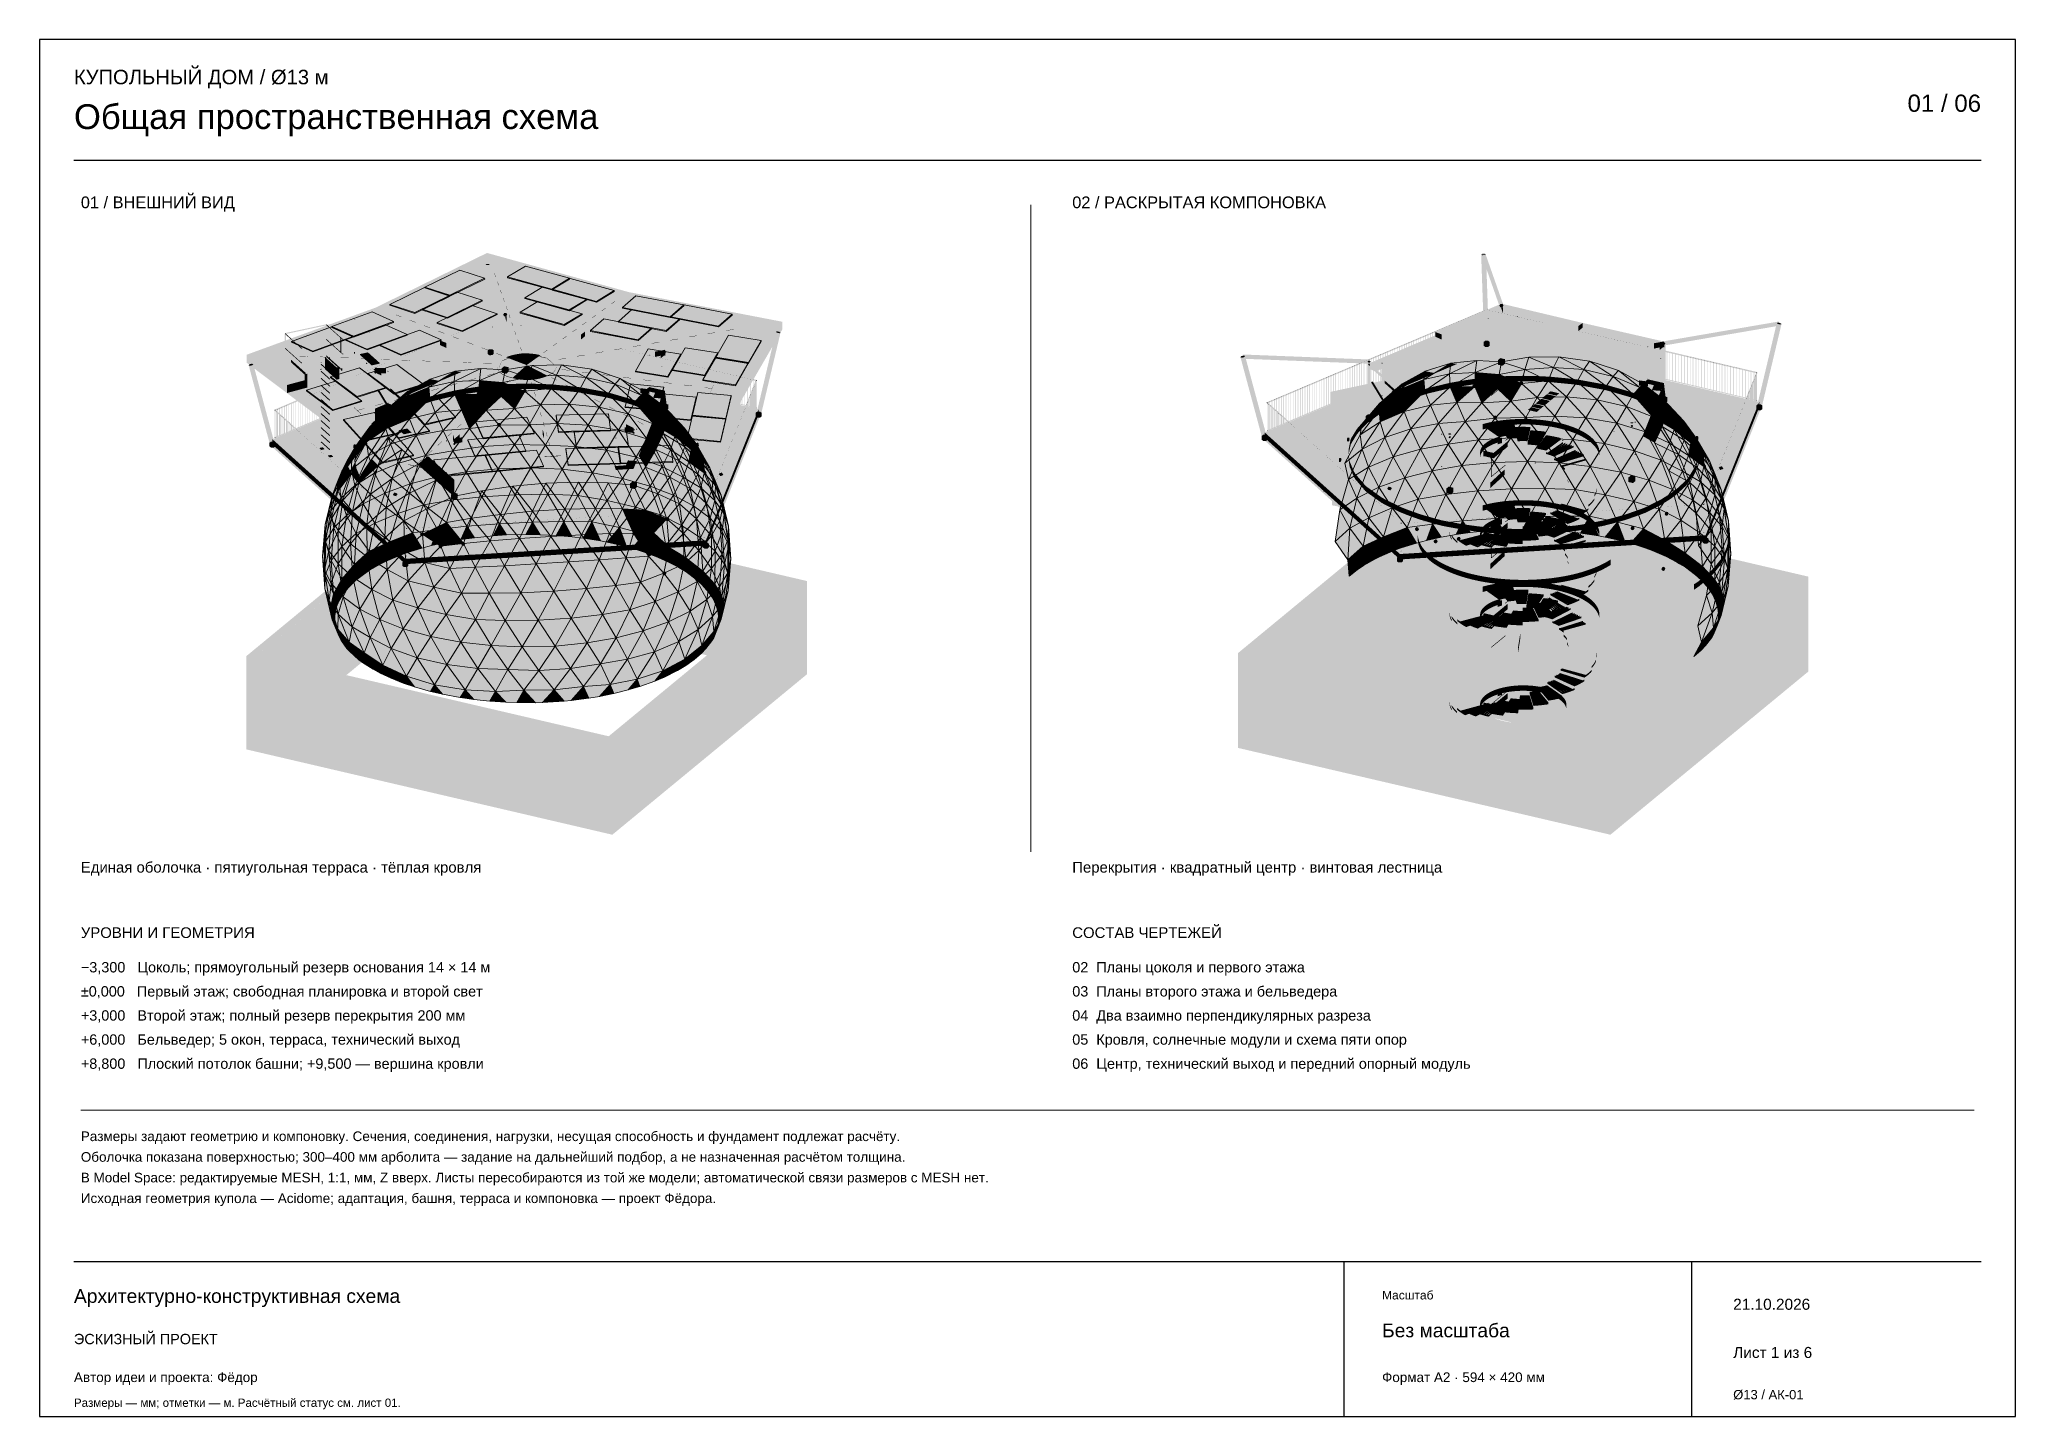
# Paper-space layout '01 Общая пространственная схема' of a CAD drawing. Header units: millimetres. Extents: x 10 to 584, y 10 to 410.
import ezdxf
from ezdxf.enums import TextEntityAlignment as Align

# ---------------------------------------------------------------- set-up
doc = ezdxf.new("R2010")
doc.units = ezdxf.units.MM
for name, color, linetype, lineweight, true_color in [('P_BEYOND', 7, 'Continuous', 9, 0x9ea9a3), ('P_FILL', 7, 'Continuous', 0, 0xe8e9e2), ('P_FRAME', 7, 'Continuous', 25, 0x203e3b), ('P_TEXT', 7, 'Continuous', 18, 0x203e3b)]:
    doc.layers.add(name, color=color, linetype=linetype, lineweight=lineweight, true_color=true_color)
doc.styles.add('DOME', font='Arial.ttf')

psp = doc.layouts.new('01 Общая пространственная схема')

# ---------------------------------------------------------------- texts
at = {"layer": 'P_TEXT', "true_color": 0xa77b3c, "style": 'DOME'}
for s, height, p in [('КУПОЛЬНЫЙ ДОМ / Ø13 м', 4.2, (20, 397)), ('01 / ВНЕШНИЙ ВИД', 3.4, (22, 361)), ('02 / РАСКРЫТАЯ КОМПОНОВКА', 3.4, (310, 361)), ('УРОВНИ И ГЕОМЕТРИЯ', 3.1, (22, 149)), ('СОСТАВ ЧЕРТЕЖЕЙ', 3.1, (310, 149)), ('ЭСКИЗНЫЙ ПРОЕКТ', 3, (20, 31))]:
    psp.add_text(s, height=height, dxfattribs=at).set_placement(p)
at = {"layer": 'P_TEXT', "style": 'DOME'}
for s, height, p in [('Общая пространственная схема', 7.2, (20, 384)), ('Единая оболочка · пятиугольная терраса · тёплая кровля', 3.1, (22, 168)), ('Перекрытия · квадратный центр · винтовая лестница', 3.1, (310, 168)), ('−3,300   Цоколь; прямоугольный резерв основания 14 × 14 м', 3, (22, 139)), ('02  Планы цоколя и первого этажа', 3, (310, 139)), ('±0,000   Первый этаж; свободная планировка и второй свет', 3, (22, 132)), ('03  Планы второго этажа и бельведера', 3, (310, 132)), ('+3,000   Второй этаж; полный резерв перекрытия 200 мм', 3, (22, 125)), ('04  Два взаимно перпендикулярных разреза', 3, (310, 125)), ('+6,000   Бельведер; 5 окон, терраса, технический выход', 3, (22, 118)), ('05  Кровля, солнечные модули и схема пяти опор', 3, (310, 118)), ('+8,800   Плоский потолок башни; +9,500 — вершина кровли', 3, (22, 111)), ('06  Центр, технический выход и передний опорный модуль', 3, (310, 111)), ('Размеры задают геометрию и компоновку. Сечения, соединения, нагрузки, несущая способность и фундамент подлежат расчёту.', 2.8, (22, 90)), ('Оболочка показана поверхностью; 300–400 мм арболита — задание на дальнейший подбор, а не назначенная расчётом толщина.', 2.8, (22, 84)), ('В Model Space: редактируемые MESH, 1:1, мм, Z вверх. Листы пересобираются из той же модели; автоматической связи размеров с MESH нет.', 2.8, (22, 78)), ('Исходная геометрия купола — Acidome; адаптация, башня, терраса и компоновка — проект Фёдора.', 2.8, (22, 72)), ('Архитектурно-конструктивная схема', 4, (20, 43)), ('21.10.2026', 3.2, (502, 41)), ('Без масштаба', 4, (400, 33)), ('Лист 1 из 6', 3.2, (502, 27)), ('Автор идеи и проекта: Фёдор', 2.8, (20, 20)), ('Формат A2 · 594 × 420 мм', 2.8, (400, 20))]:
    psp.add_text(s, height=height, dxfattribs=at).set_placement(p)
psp.add_text('01 / 06', height=5, dxfattribs=at).set_placement((574, 389), align=Align.RIGHT)
at = {"layer": 'P_TEXT', "true_color": 0x71817c, "style": 'DOME'}
for s, height, p in [('Масштаб', 2.5, (400, 44)), ('Ø13 / АК-01', 2.7, (502, 15)), ('Размеры — мм; отметки — м. Расчётный статус см. лист 01.', 2.4, (20, 12.8))]:
    psp.add_text(s, height=height, dxfattribs=at).set_placement(p)

# ---------------------------------------------------------------- hatches: boundary and pattern name
at = {"layer": 'P_FILL', "true_color": 0x849087}
for points in [[(132.96, 322.35), (127.31, 324.52), (107.57, 332.09), (140, 348), (146.65, 329.05), (147.79, 325.82), (151.5, 315.24), (132.96, 322.35)], [(112.72, 280.17), (94.66, 299.99), (151.5, 315.24), (112.72, 280.17)], [(160.3, 284.69), (112.72, 280.17), (151.5, 315.24), (160.3, 284.69)], [(208.88, 286.1), (160.3, 284.69), (151.5, 315.24), (208.88, 286.1)]]:
    psp.add_hatch(color=7, dxfattribs=at).paths.add_polyline_path(points)
at = {"layer": 'P_FILL', "true_color": 0x6b665d}
for points in [[(107.57, 332.09), (140, 348), (140, 345.68), (107.57, 329.77), (107.57, 332.09)], [(70.16, 318.43), (107.57, 332.09), (107.57, 329.77), (70.16, 316.11), (70.16, 318.43)]]:
    psp.add_hatch(color=7, dxfattribs=at).paths.add_polyline_path(points)
at = {"layer": 'P_FILL', "true_color": 0xceb681}
for points in [[(132.96, 322.19), (127.31, 324.36), (107.57, 331.93), (140, 347.85), (146.65, 328.9), (147.79, 325.67), (151.5, 315.08), (132.96, 322.19)], [(108.97, 316.75), (96, 317.26), (70.16, 318.28), (107.57, 331.93), (127.31, 324.36), (132.96, 322.19), (151.5, 315.08), (108.97, 316.75)], [(87.31, 313.05), (83.01, 316.91), (93.38, 319.13), (97.68, 315.27), (87.31, 313.05)], [(160.3, 284.54), (112.72, 280.02), (151.5, 315.08), (160.3, 284.54)], [(208.88, 285.94), (160.3, 284.54), (151.5, 315.08), (208.88, 285.94)]]:
    psp.add_hatch(color=7, dxfattribs=at).paths.add_polyline_path(points)
at = {"layer": 'P_FILL', "true_color": 0xb59f81}
for points in [[(132.96, 320.34), (127.31, 322.51), (107.57, 330.07), (140, 345.99), (146.65, 327.04), (147.79, 323.81), (151.5, 313.23), (132.96, 320.34)], [(108.97, 314.9), (96, 315.41), (70.16, 316.42), (107.57, 330.07), (127.31, 322.51), (132.96, 320.34), (151.5, 313.23), (108.97, 314.9)], [(160.3, 282.68), (112.72, 278.16), (151.5, 313.23), (160.3, 282.68)], [(208.88, 284.09), (160.3, 282.68), (151.5, 313.23), (208.88, 284.09)]]:
    psp.add_hatch(color=7, dxfattribs=at).paths.add_polyline_path(points)
at = {"layer": 'P_FILL', "true_color": 0x665d51}
for points in [[(139.87, 344.49), (139.5, 344.6), (139.81, 344.74), (140.5, 344.77), (140.87, 344.66), (140.55, 344.52), (139.87, 344.49)], [(429.17, 347.35), (428.79, 347.47), (429.11, 347.61), (429.81, 347.64), (430.19, 347.52), (429.87, 347.38), (429.17, 347.35)], [(509.23, 303.01), (508.87, 303.28), (514.66, 327.62), (515.02, 327.34), (509.23, 303.01)], [(218.57, 300.89), (218.22, 301.17), (223.91, 325.09), (224.26, 324.82), (218.57, 300.89)], [(430.74, 321.83), (433.23, 300.28), (432.62, 300.24), (430.13, 321.79), (430.74, 321.83)], [(71.35, 315.86), (107.41, 314.44), (107.38, 313.84), (71.32, 315.26), (71.35, 315.86)], [(141.41, 319.4), (143.86, 298.22), (143.26, 298.18), (140.81, 319.36), (141.41, 319.4)], [(359.47, 318.23), (396.15, 316.79), (396.12, 316.18), (359.44, 317.62), (359.47, 318.23)], [(208.66, 283.61), (208.34, 283.3), (207.66, 283.38), (207.3, 283.77), (207.62, 284.09), (208.3, 284.01), (208.66, 283.61)], [(499.15, 285.42), (498.82, 285.1), (498.13, 285.19), (497.77, 285.59), (498.1, 285.91), (498.79, 285.82), (499.15, 285.42)]]:
    psp.add_hatch(color=7, dxfattribs=at).paths.add_polyline_path(points)
at = {"layer": 'P_FILL', "true_color": 0x645b50}
for points in [[(140.75, 319.03), (140.38, 319.14), (139.5, 344.6), (139.87, 344.49), (140.75, 319.03)], [(430.06, 321.46), (429.69, 321.57), (428.79, 347.47), (429.17, 347.35), (430.06, 321.46)], [(516.03, 327.35), (515.7, 327.21), (515.02, 327.34), (514.66, 327.62), (514.98, 327.76), (515.67, 327.62), (516.03, 327.35)], [(225.25, 324.82), (224.93, 324.68), (224.26, 324.82), (223.91, 325.09), (224.22, 325.23), (224.89, 325.09), (225.25, 324.82)]]:
    psp.add_hatch(color=7, dxfattribs=at).paths.add_polyline_path(points)
at = {"layer": 'P_FILL', "true_color": 0x695f53}
for points in [[(139.88, 345.09), (144.98, 330.56), (144.68, 330.07), (139.59, 344.59), (139.88, 345.09)], [(429.18, 347.96), (434.37, 333.19), (434.07, 332.68), (428.88, 347.46), (429.18, 347.96)], [(77.77, 292.59), (78.05, 292.79), (77.94, 292.53), (77.56, 292.07), (77.28, 291.87), (77.38, 292.13), (77.77, 292.59)], [(365.99, 294.56), (366.28, 294.76), (366.17, 294.5), (365.78, 294.03), (365.49, 293.83), (365.6, 294.09), (365.99, 294.56)]]:
    psp.add_hatch(color=7, dxfattribs=at).paths.add_polyline_path(points)
at = {"layer": 'P_FILL', "true_color": 0x60574d}
for points in [[(140.55, 344.52), (141.44, 319.06), (140.75, 319.03), (139.87, 344.49), (140.55, 344.52)], [(429.87, 347.38), (430.76, 321.49), (430.06, 321.46), (429.17, 347.35), (429.87, 347.38)], [(404.72, 259.01), (404.96, 259.37), (405.43, 259.33), (405.66, 258.92), (405.42, 258.56), (404.95, 258.6), (404.72, 259.01)], [(115.84, 257.65), (116.08, 258.01), (116.54, 257.96), (116.76, 257.56), (116.53, 257.2), (116.06, 257.25), (115.84, 257.65)]]:
    psp.add_hatch(color=7, dxfattribs=at).paths.add_polyline_path(points)
at = {"layer": 'P_FILL', "true_color": 0x675e52}
for points in [[(140.48, 345.12), (145.58, 330.6), (144.98, 330.56), (139.88, 345.09), (140.48, 345.12)], [(429.79, 348), (434.97, 333.23), (434.37, 333.19), (429.18, 347.96), (429.79, 348)], [(482.02, 322.08), (481.75, 322.32), (515.23, 328.08), (515.5, 327.84), (482.02, 322.08)], [(191.82, 319.64), (191.56, 319.88), (224.47, 325.55), (224.73, 325.31), (191.82, 319.64)], [(430.62, 322), (440.69, 310.46), (440.25, 310.38), (430.18, 321.92), (430.62, 322)], [(141.29, 319.57), (151.2, 308.22), (150.76, 308.14), (140.86, 319.49), (141.29, 319.57)], [(203.29, 263.47), (202.99, 263.03), (218.3, 301.08), (218.59, 301.52), (203.29, 263.47)], [(472.38, 299.02), (472.82, 299.21), (498.69, 286.07), (498.25, 285.88), (472.38, 299.02)], [(493.68, 264.94), (493.38, 264.48), (508.95, 303.19), (509.25, 303.65), (493.68, 264.94)], [(77.79, 292.79), (99.55, 286.46), (99.34, 286.27), (77.59, 292.6), (77.79, 292.79)], [(182.34, 296.98), (182.78, 297.16), (208.21, 284.25), (207.78, 284.06), (182.34, 296.98)], [(365.81, 294.57), (387.94, 288.13), (387.8, 287.67), (365.67, 294.11), (365.81, 294.57)], [(366.02, 294.76), (388.15, 288.32), (387.94, 288.13), (365.81, 294.57), (366.02, 294.76)], [(77.59, 292.6), (99.34, 286.27), (99.21, 285.82), (77.45, 292.15), (77.59, 292.6)], [(192.03, 271.05), (192.45, 271.15), (203.78, 263.41), (203.36, 263.31), (192.03, 271.05)], [(482.23, 272.64), (482.66, 272.74), (494.18, 264.87), (493.76, 264.77), (482.23, 272.64)], [(116.08, 258.01), (121.06, 266.75), (121.53, 266.71), (116.54, 257.96), (116.08, 258.01)], [(404.96, 259.37), (410.04, 268.27), (410.51, 268.23), (405.43, 259.33), (404.96, 259.37)]]:
    psp.add_hatch(color=7, dxfattribs=at).paths.add_polyline_path(points)
at = {"layer": 'P_FILL', "true_color": 0x838f86}
for points in [[(147.79, 325.82), (146.65, 329.05), (140, 348), (181.19, 336.62), (177.96, 334.29), (171.77, 329.84), (151.5, 315.24), (147.79, 325.82)], [(225.74, 328.02), (151.5, 315.24), (171.77, 329.84), (177.96, 334.29), (181.19, 336.62), (186.04, 335.68), (195.32, 333.89), (225.74, 328.02)], [(225.74, 328.02), (213.78, 307.33), (151.5, 315.24), (225.74, 328.02)], [(213.78, 307.33), (208.88, 286.1), (151.5, 315.24), (213.78, 307.33)]]:
    psp.add_hatch(color=7, dxfattribs=at).paths.add_polyline_path(points)
at = {"layer": 'P_FILL', "true_color": 0x7c877f}
psp.add_hatch(color=7, dxfattribs=at).paths.add_polyline_path([(147.79, 325.67), (146.65, 328.9), (140, 347.85), (140, 348), (146.65, 329.05), (147.79, 325.82), (151.5, 315.24), (160.3, 284.69), (160.3, 284.54), (151.5, 315.08), (147.79, 325.67)])
at = {"layer": 'P_FILL', "true_color": 0x797369}
psp.add_hatch(color=7, dxfattribs=at).paths.add_polyline_path([(140, 345.68), (140, 348), (181.19, 336.62), (181.19, 334.3), (140, 345.68)])
at = {"layer": 'P_FILL', "true_color": 0xccb580}
for points in [[(147.79, 325.67), (146.65, 328.9), (140, 347.85), (181.19, 336.47), (177.96, 334.14), (171.77, 329.68), (151.5, 315.08), (147.79, 325.67)], [(225.74, 327.86), (151.5, 315.08), (171.77, 329.68), (177.96, 334.14), (181.19, 336.47), (186.04, 335.53), (195.32, 333.74), (225.74, 327.86)], [(213.78, 307.18), (208.88, 285.94), (151.5, 315.08), (213.78, 307.18)]]:
    psp.add_hatch(color=7, dxfattribs=at).paths.add_polyline_path(points)
at = {"layer": 'P_FILL', "true_color": 0xc1ab7a}
psp.add_hatch(color=7, dxfattribs=at).paths.add_polyline_path([(147.79, 323.81), (146.65, 327.04), (140, 345.99), (140, 347.85), (146.65, 328.9), (147.79, 325.67), (151.5, 315.08), (160.3, 284.54), (160.3, 282.68), (151.5, 313.23), (147.79, 323.81)])
at = {"layer": 'P_FILL', "true_color": 0xb49e80}
for points in [[(147.79, 323.81), (146.65, 327.04), (140, 345.99), (181.19, 334.61), (177.96, 332.28), (171.77, 327.83), (151.5, 313.23), (147.79, 323.81)], [(225.74, 326.01), (151.5, 313.23), (171.77, 327.83), (177.96, 332.28), (181.19, 334.61), (186.04, 333.67), (195.32, 331.88), (225.74, 326.01)], [(225.74, 326.01), (213.78, 305.32), (151.5, 313.23), (225.74, 326.01)], [(213.78, 305.32), (208.88, 284.09), (151.5, 313.23), (213.78, 305.32)]]:
    psp.add_hatch(color=7, dxfattribs=at).paths.add_polyline_path(points)
at = {"layer": 'P_FILL', "true_color": 0xaa967a}
psp.add_hatch(color=7, dxfattribs=at).paths.add_polyline_path([(147.79, 323.5), (146.65, 326.73), (140, 345.68), (140, 345.99), (146.65, 327.04), (147.79, 323.81), (151.5, 313.23), (160.3, 282.68), (160.3, 282.37), (151.5, 312.92), (147.79, 323.5)])
at = {"layer": 'P_FILL', "true_color": 0x575046}
for points in [[(145.88, 330.14), (145.58, 330.6), (140.48, 345.12), (140.78, 344.66), (145.88, 330.14)], [(140.87, 344.66), (141.75, 319.2), (141.44, 319.06), (140.55, 344.52), (140.87, 344.66)], [(435.28, 332.76), (434.97, 333.23), (429.79, 348), (430.1, 347.53), (435.28, 332.76)], [(430.19, 347.52), (431.08, 321.63), (430.76, 321.49), (429.87, 347.38), (430.19, 347.52)], [(481.98, 321.12), (482.13, 321.48), (515.61, 327.24), (515.46, 326.88), (481.98, 321.12)], [(510.24, 303.01), (509.92, 302.87), (515.7, 327.21), (516.03, 327.35), (510.24, 303.01)], [(191.78, 318.7), (191.93, 319.05), (224.84, 324.72), (224.69, 324.36), (191.78, 318.7)], [(219.56, 300.9), (219.24, 300.76), (224.93, 324.68), (225.25, 324.82), (219.56, 300.9)], [(427.38, 309.19), (427.14, 309.57), (430.62, 321.95), (430.86, 321.57), (427.38, 309.19)], [(433.48, 300.09), (433.23, 300.28), (430.74, 321.83), (430.99, 321.64), (433.48, 300.09)], [(78.08, 292.14), (141.48, 318.98), (141.27, 318.61), (77.87, 291.77), (78.08, 292.14)], [(138.11, 306.98), (137.87, 307.35), (141.3, 319.51), (141.53, 319.14), (138.11, 306.98)], [(218.61, 300.8), (218.75, 300.45), (140.92, 318.59), (140.78, 318.94), (218.61, 300.8)], [(144.11, 298.02), (143.86, 298.22), (141.41, 319.4), (141.66, 319.21), (144.11, 298.02)], [(396.12, 316.18), (396.19, 315.83), (359.51, 317.27), (359.44, 317.62), (396.12, 316.18)], [(360.22, 318.04), (366.56, 294.45), (366.24, 294.14), (359.89, 317.73), (360.22, 318.04)], [(366.31, 294.1), (430.81, 321.41), (430.6, 321.03), (366.1, 293.72), (366.31, 294.1)], [(396.26, 317.05), (396.33, 316.71), (396.12, 316.18), (396.15, 316.79), (396.26, 317.05)], [(396.19, 315.83), (396.12, 316.18), (396.33, 316.71), (396.19, 315.83)], [(396.19, 315.83), (396.33, 316.71), (396.3, 316.1), (396.19, 315.83)], [(509.27, 302.91), (509.41, 302.55), (430.24, 321), (430.1, 321.36), (509.27, 302.91)], [(107.38, 313.84), (107.46, 313.5), (71.4, 314.92), (71.32, 315.26), (107.38, 313.84)], [(72.1, 315.68), (78.33, 292.49), (78.01, 292.18), (71.77, 315.36), (72.1, 315.68)], [(107.52, 314.7), (107.59, 314.36), (107.38, 313.84), (107.41, 314.44), (107.52, 314.7)], [(107.46, 313.5), (107.38, 313.84), (107.59, 314.36), (107.46, 313.5)], [(107.46, 313.5), (107.59, 314.36), (107.56, 313.76), (107.46, 313.5)], [(440.66, 309.74), (440.22, 309.65), (440.02, 309.97), (440.25, 310.38), (440.69, 310.46), (440.9, 310.14), (440.66, 309.74)], [(151.17, 307.51), (150.74, 307.43), (150.53, 307.74), (150.76, 308.14), (151.2, 308.22), (151.4, 307.91), (151.17, 307.51)], [(195.09, 297.09), (195.1, 297.36), (218.97, 300.83), (218.96, 300.57), (195.09, 297.09)], [(201.1, 291.82), (201.23, 292.1), (219.21, 300.88), (219.07, 300.6), (201.1, 291.82)], [(203.5, 283.7), (203.33, 283.87), (219.15, 300.8), (219.33, 300.62), (203.5, 283.7)], [(204.18, 262.94), (203.88, 263.43), (219.19, 301.48), (219.48, 300.99), (204.18, 262.94)], [(219.03, 300.68), (218.75, 300.45), (218.61, 300.8), (218.75, 301.39), (219.03, 301.62), (219.17, 301.27), (219.03, 300.68)], [(433.13, 299.86), (432.53, 299.82), (432.27, 300.01), (432.62, 300.24), (433.23, 300.28), (433.48, 300.09), (433.13, 299.86)], [(485.34, 299.14), (485.35, 299.4), (509.64, 302.94), (509.63, 302.67), (485.34, 299.14)], [(491.46, 293.78), (491.59, 294.06), (509.88, 302.99), (509.74, 302.7), (491.46, 293.78)], [(493.9, 285.51), (493.73, 285.69), (509.82, 302.9), (510, 302.73), (493.9, 285.51)], [(494.59, 264.39), (494.29, 264.89), (509.86, 303.6), (510.16, 303.1), (494.59, 264.39)], [(509.7, 302.79), (509.41, 302.55), (509.27, 302.91), (509.41, 303.5), (509.7, 303.74), (509.84, 303.38), (509.7, 302.79)], [(113.86, 277.74), (131.05, 293.28), (130.79, 292.88), (113.6, 277.34), (113.86, 277.74)], [(143.77, 297.8), (143.17, 297.76), (142.92, 297.95), (143.26, 298.18), (143.86, 298.22), (144.11, 298.02), (143.77, 297.8)], [(387.8, 287.67), (387.88, 287.4), (365.75, 293.83), (365.67, 294.11), (387.8, 287.67)], [(365.93, 294.08), (390.44, 293.56), (390.39, 293.29), (365.88, 293.81), (365.93, 294.08)], [(402.71, 279.45), (420.2, 295.26), (419.94, 294.85), (402.45, 279.04), (402.71, 279.45)], [(99.21, 285.82), (99.29, 285.55), (77.53, 291.88), (77.45, 292.15), (99.21, 285.82)], [(77.71, 292.13), (101.8, 291.61), (101.75, 291.34), (77.66, 291.86), (77.71, 292.13)], [(388.09, 287.59), (387.88, 287.4), (387.8, 287.67), (387.94, 288.13), (388.15, 288.32), (388.23, 288.05), (388.09, 287.59)], [(99.49, 285.74), (99.29, 285.55), (99.21, 285.82), (99.34, 286.27), (99.55, 286.46), (99.63, 286.19), (99.49, 285.74)], [(202.8, 284.34), (202.63, 284.52), (202.89, 284.28), (203.33, 283.87), (203.5, 283.7), (203.24, 283.94), (202.8, 284.34)], [(204.26, 262.9), (203.94, 262.59), (208.34, 283.3), (208.66, 283.61), (204.26, 262.9)], [(207.55, 283.51), (207.78, 284.06), (208.21, 284.25), (208.41, 283.88), (208.18, 283.32), (207.75, 283.14), (207.55, 283.51)], [(493.19, 286.17), (493.02, 286.34), (493.28, 286.1), (493.73, 285.69), (493.9, 285.51), (493.64, 285.75), (493.19, 286.17)], [(494.68, 264.35), (494.35, 264.03), (498.82, 285.1), (499.15, 285.42), (494.68, 264.35)], [(498.02, 285.32), (498.25, 285.88), (498.69, 286.07), (498.9, 285.69), (498.66, 285.13), (498.22, 284.94), (498.02, 285.32)], [(114.01, 277.94), (116.98, 257.69), (116.67, 257.28), (113.7, 277.53), (114.01, 277.94)], [(402.86, 279.66), (405.89, 259.05), (405.57, 258.63), (402.54, 279.24), (402.86, 279.66)], [(116.54, 257.96), (121.53, 266.71), (121.75, 266.31), (116.76, 257.56), (116.54, 257.96)], [(182.48, 266.16), (182.34, 266.44), (203.35, 262.8), (203.49, 262.52), (182.48, 266.16)], [(405.23, 258.36), (405.28, 258.7), (494.07, 264.17), (494.03, 263.83), (405.23, 258.36)], [(405.54, 258.82), (422.7, 264.9), (422.5, 264.59), (405.34, 258.51), (405.54, 258.82)], [(405.73, 258.84), (416.2, 264.18), (415.89, 263.74), (405.42, 258.4), (405.73, 258.84)], [(405.43, 259.33), (410.51, 268.23), (410.74, 267.82), (405.66, 258.92), (405.43, 259.33)], [(472.52, 267.67), (472.37, 267.96), (493.75, 264.25), (493.89, 263.96), (472.52, 267.67)], [(482.01, 255.93), (481.56, 255.74), (494, 263.87), (494.45, 264.06), (482.01, 255.93)], [(493.75, 264.25), (493.84, 264.73), (494.08, 264.91), (494.23, 264.62), (494.13, 264.15), (493.89, 263.96), (493.75, 264.25)], [(116.34, 257), (116.38, 257.34), (203.67, 262.72), (203.63, 262.38), (116.34, 257)], [(116.64, 257.46), (133.51, 263.43), (133.32, 263.13), (116.45, 257.15), (116.64, 257.46)], [(116.83, 257.48), (127.12, 262.73), (126.82, 262.29), (116.53, 257.05), (116.83, 257.48)], [(191.81, 254.62), (191.37, 254.44), (203.6, 262.43), (204.04, 262.61), (191.81, 254.62)], [(203.35, 262.8), (203.44, 263.27), (203.67, 263.45), (203.82, 263.16), (203.73, 262.7), (203.49, 262.52), (203.35, 262.8)], [(405.74, 259.08), (404.64, 258.85), (405.47, 259.5), (405.74, 259.08)], [(405.47, 259.5), (404.64, 258.85), (404.92, 259.38), (405.47, 259.5)], [(405.47, 258.55), (404.64, 258.85), (405.74, 259.08), (405.47, 258.55)], [(404.92, 258.43), (404.64, 258.85), (405.47, 258.55), (404.92, 258.43)], [(116.84, 257.72), (115.76, 257.49), (116.57, 258.13), (116.84, 257.72)], [(116.57, 258.13), (115.76, 257.49), (116.03, 258.02), (116.57, 258.13)], [(116.57, 257.19), (115.76, 257.49), (116.84, 257.72), (116.57, 257.19)], [(116.03, 257.08), (115.76, 257.49), (116.57, 257.19), (116.03, 257.08)]]:
    psp.add_hatch(color=7, dxfattribs=at).paths.add_polyline_path(points)
at = {"layer": 'P_FILL', "true_color": 0x305173}
for points in [[(139.31, 340.64), (129.21, 335.69), (121.95, 338.05), (132.05, 343.01), (139.31, 340.64)], [(129.1, 335.63), (119, 330.67), (111.73, 333.04), (121.83, 338), (129.1, 335.63)], [(138.56, 334.24), (128.46, 329.28), (121.2, 331.65), (131.3, 336.6), (138.56, 334.24)], [(142.92, 330.34), (132.82, 325.38), (125.55, 327.75), (135.65, 332.7), (142.92, 330.34)], [(160.77, 296.1), (160.12, 300.84), (175.25, 301.28), (175.89, 296.54), (160.77, 296.1)], [(165.97, 291.41), (165.33, 296.15), (180.45, 296.58), (181.1, 291.85), (165.97, 291.41)], [(163.52, 286.49), (162.88, 291.23), (178.01, 291.67), (178.65, 286.93), (163.52, 286.49)], [(178.82, 286.94), (178.18, 291.68), (193.3, 292.11), (193.95, 287.38), (178.82, 286.94)]]:
    psp.add_hatch(color=7, dxfattribs=at).paths.add_polyline_path(points)
at = {"layer": 'P_FILL', "true_color": 0x2b4560}
for points in [[(139.32, 340.41), (129.22, 335.45), (129.21, 335.69), (139.31, 340.64), (139.32, 340.41)], [(163.98, 340.41), (158.78, 337.27), (158.79, 337.51), (163.99, 340.64), (163.98, 340.41)], [(129.11, 335.39), (119.01, 330.44), (119, 330.67), (129.1, 335.63), (129.11, 335.39)], [(138.56, 334.24), (138.57, 334), (128.47, 329.04), (128.46, 329.28), (138.56, 334.24)], [(169.03, 334.36), (163.84, 331.22), (163.85, 331.46), (169.04, 334.59), (169.03, 334.36)], [(176.96, 337.06), (176.95, 336.82), (171.76, 333.69), (176.96, 337.06)], [(171.76, 333.92), (176.96, 337.06), (171.76, 333.69), (171.76, 333.92)], [(112.83, 328.06), (112.83, 327.82), (101.18, 323.57), (101.17, 323.81), (112.83, 328.06)], [(142.92, 330.34), (142.93, 330.1), (132.83, 325.14), (132.82, 325.38), (142.92, 330.34)], [(167.6, 330.1), (162.41, 326.97), (162.42, 327.2), (167.61, 330.34), (167.6, 330.1)], [(195.98, 328.63), (192.05, 325.2), (192.06, 325.44), (195.99, 328.87), (195.98, 328.63)], [(197.14, 332.67), (193.21, 329.24), (193.21, 329.48), (197.14, 332.91), (197.14, 332.67)], [(211.17, 330.2), (211.17, 329.96), (207.24, 326.53), (211.17, 330.2)], [(207.24, 326.77), (211.17, 330.2), (207.24, 326.53), (207.24, 326.77)], [(101.04, 323.76), (101.05, 323.52), (89.4, 319.27), (89.39, 319.51), (101.04, 323.76)], [(116.78, 324.33), (116.79, 324.1), (105.14, 319.85), (105.13, 320.08), (116.78, 324.33)], [(114.98, 318.51), (126.63, 322.76), (114.99, 318.27), (114.98, 318.51)], [(126.63, 322.76), (126.64, 322.52), (114.99, 318.27), (126.63, 322.76)], [(187.81, 325.95), (183.89, 322.52), (183.89, 322.75), (187.82, 326.18), (187.81, 325.95)], [(215.89, 315.92), (215.91, 316.15), (219.63, 322.59), (219.62, 322.36), (215.89, 315.92)], [(196.27, 318.34), (192.55, 311.9), (192.56, 312.13), (196.29, 318.57), (196.27, 318.34)], [(207.01, 318.72), (203.28, 312.28), (203.29, 312.51), (207.02, 318.95), (207.01, 318.72)], [(212.13, 309.41), (212.14, 309.64), (215.87, 316.08), (215.85, 315.85), (212.13, 309.41)], [(103.57, 305.06), (103.59, 304.83), (95.17, 302.2), (95.16, 302.43), (103.57, 305.06)], [(110.58, 308.91), (110.59, 308.68), (102.17, 306.05), (102.16, 306.28), (110.58, 308.91)], [(113.02, 307.23), (121.44, 309.86), (113.03, 307), (113.02, 307.23)], [(121.44, 309.86), (121.45, 309.63), (113.03, 307), (121.44, 309.86)], [(191.32, 309.03), (191.3, 308.8), (189.78, 302.19), (191.32, 309.03)], [(189.79, 302.42), (191.32, 309.03), (189.78, 302.19), (189.79, 302.42)], [(200.71, 305.89), (199.18, 299.28), (199.2, 299.51), (200.72, 306.12), (200.71, 305.89)], [(209.36, 299.71), (209.37, 299.94), (210.9, 306.55), (210.89, 306.32), (209.36, 299.71)], [(209.36, 299.86), (207.82, 293.02), (207.83, 293.25), (209.36, 299.86)], [(209.36, 299.86), (209.34, 299.63), (207.82, 293.02), (209.36, 299.86)]]:
    psp.add_hatch(color=7, dxfattribs=at).paths.add_polyline_path(points)
at = {"layer": 'P_FILL', "true_color": 0xbeb395}
for points in [[(141.92, 342.69), (150.42, 318.46), (148.08, 318.24), (139.58, 342.47), (141.92, 342.69)], [(115.25, 330.68), (147.82, 318.18), (146.12, 317.46), (113.55, 329.95), (115.25, 330.68)], [(146.56, 318.09), (147.73, 318.41), (148.98, 318.66), (150.3, 318.83), (151.5, 315.42), (145.52, 317.71), (146.56, 318.09)], [(119.19, 286.17), (147.86, 312.1), (149.95, 311.54), (121.27, 285.61), (119.19, 286.17)], [(152.7, 311.26), (151.35, 311.23), (150.01, 311.31), (148.7, 311.49), (147.46, 311.76), (151.5, 315.42), (152.7, 311.26)], [(150.23, 311.52), (152.58, 311.65), (159.1, 289), (156.76, 288.87), (150.23, 311.52)], [(151.5, 315.42), (157.48, 312.38), (156.44, 311.96), (155.27, 311.63), (154.02, 311.4), (152.7, 311.26), (151.5, 315.42)], [(161.45, 289.16), (159.1, 289), (152.58, 311.65), (154.92, 311.8), (161.45, 289.16)], [(155.18, 311.86), (156.88, 312.66), (199.31, 291.11), (197.61, 290.31), (155.18, 311.86)]]:
    psp.add_hatch(color=7, dxfattribs=at).paths.add_polyline_path(points)
at = {"layer": 'P_FILL', "true_color": 0xb2a88c}
for points in [[(139.58, 342.34), (139.58, 342.47), (148.08, 318.24), (148.08, 318.11), (139.58, 342.34)], [(152.58, 311.54), (151.5, 315.28), (150.42, 318.35), (150.42, 318.33), (141.92, 342.56), (141.92, 342.69), (150.3, 318.8), (150.3, 318.83), (151.5, 315.42), (152.7, 311.26), (152.7, 311.24), (159.1, 289), (159.1, 288.87), (152.58, 311.52), (152.58, 311.54)], [(146.32, 311.9), (145.31, 312.27), (145.31, 312.4), (146.32, 312.04), (146.32, 311.9)], [(150.23, 311.38), (150.23, 311.52), (156.76, 288.87), (156.76, 288.74), (150.23, 311.38)]]:
    psp.add_hatch(color=7, dxfattribs=at).paths.add_polyline_path(points)
at = {"layer": 'P_FILL', "true_color": 0xbcb194}
for points in [[(144.26, 342.76), (152.77, 318.53), (150.42, 318.46), (141.92, 342.69), (144.26, 342.76)], [(175.06, 334.36), (177.15, 333.87), (155.14, 318.01), (153.05, 318.51), (175.06, 334.36)], [(179.24, 333.39), (157.22, 317.53), (155.14, 318.01), (177.15, 333.87), (179.24, 333.39)], [(212.33, 326.9), (213.37, 326.04), (158.46, 316.59), (157.42, 317.45), (212.33, 326.9)], [(214.4, 325.03), (159.5, 315.58), (158.46, 316.59), (213.37, 326.04), (214.4, 325.03)], [(151.5, 315.42), (150.3, 318.83), (151.65, 318.83), (152.99, 318.74), (154.3, 318.57), (155.54, 318.32), (151.5, 315.42)], [(151.5, 315.42), (155.54, 318.32), (156.68, 318.02), (157.69, 317.64), (158.55, 317.22), (159.23, 316.75), (151.5, 315.42)], [(159.97, 314.34), (151.5, 315.42), (159.23, 316.75), (159.73, 316.16), (160.02, 315.55), (160.1, 314.94), (159.97, 314.34)], [(158.37, 312.78), (157.48, 312.38), (151.5, 315.42), (159.97, 314.34), (159.64, 313.78), (159.1, 313.25), (158.37, 312.78)], [(201.02, 291.75), (199.31, 291.11), (156.88, 312.66), (158.58, 313.31), (201.02, 291.75)], [(158.71, 313.41), (159.13, 314.42), (205.3, 308.56), (204.89, 307.55), (158.71, 313.41)], [(205.72, 309.59), (205.3, 308.56), (159.13, 314.42), (159.54, 315.45), (205.72, 309.59)]]:
    psp.add_hatch(color=7, dxfattribs=at).paths.add_polyline_path(points)
at = {"layer": 'P_FILL', "true_color": 0x7b847a}
for points in [[(142.14, 342), (142.16, 342.04), (142.48, 341.05), (142.14, 342)], [(142.48, 341.05), (142.16, 342.04), (142.5, 341.08), (142.48, 341.05)], [(142.98, 339.61), (143, 339.65), (143.34, 338.69), (143.31, 338.66), (142.98, 339.61)], [(143.82, 337.22), (143.84, 337.26), (144.15, 336.27), (143.82, 337.22)], [(144.15, 336.27), (143.84, 337.26), (144.17, 336.3), (144.15, 336.27)], [(144.68, 334.87), (144.99, 333.88), (144.66, 334.84), (144.68, 334.87)], [(144.99, 333.88), (144.68, 334.87), (145.01, 333.92), (144.99, 333.88)], [(145.83, 331.49), (145.49, 332.45), (145.52, 332.48), (145.85, 331.53), (145.83, 331.49)], [(146.35, 330.09), (146.67, 329.1), (146.33, 330.06), (146.35, 330.09)], [(146.67, 329.1), (146.35, 330.09), (146.69, 329.14), (146.67, 329.1)], [(147.19, 327.7), (147.51, 326.71), (147.17, 327.67), (147.19, 327.7)], [(147.51, 326.71), (147.19, 327.7), (147.53, 326.75), (147.51, 326.71)], [(148.01, 325.28), (148.03, 325.32), (148.37, 324.36), (148.34, 324.32), (148.01, 325.28)], [(148.87, 322.93), (149.18, 321.94), (148.85, 322.89), (148.87, 322.93)], [(149.2, 321.97), (149.18, 321.94), (148.87, 322.93), (149.2, 321.97)], [(149.71, 320.54), (150.02, 319.55), (149.69, 320.5), (149.71, 320.54)], [(150.02, 319.55), (149.71, 320.54), (150.04, 319.58), (150.02, 319.55)], [(153.23, 309.3), (152.89, 310.46), (152.92, 310.5), (153.25, 309.33), (153.23, 309.3)], [(153.75, 307.59), (154.07, 306.39), (153.73, 307.56), (153.75, 307.59)], [(154.07, 306.39), (153.75, 307.59), (154.09, 306.43), (154.07, 306.39)], [(154.93, 303.52), (154.91, 303.48), (154.57, 304.65), (154.59, 304.68), (154.93, 303.52)], [(155.41, 301.74), (155.43, 301.77), (155.77, 300.61), (155.74, 300.57), (155.41, 301.74)], [(156.27, 298.86), (156.6, 297.7), (156.58, 297.66), (156.25, 298.83), (156.27, 298.86)], [(157.44, 294.79), (157.42, 294.76), (157.09, 295.92), (157.11, 295.95), (157.44, 294.79)], [(158.26, 291.85), (157.92, 293.01), (157.95, 293.04), (158.26, 291.85)], [(158.26, 291.85), (157.95, 293.04), (158.28, 291.88), (158.26, 291.85)], [(158.78, 290.13), (159.06, 289.06), (158.76, 290.1), (158.78, 290.13)], [(159.08, 289.1), (159.06, 289.06), (158.78, 290.13), (159.08, 289.1)]]:
    psp.add_hatch(color=7, dxfattribs=at).paths.add_polyline_path(points)
at = {"layer": 'P_FILL', "true_color": 0x798278}
for points in [[(142.21, 342.04), (142.54, 341.09), (142.5, 341.08), (142.16, 342.04), (142.21, 342.04)], [(143.38, 338.7), (143.34, 338.69), (143, 339.65), (143.04, 339.65), (143.38, 338.7)], [(144.22, 336.31), (144.17, 336.3), (143.84, 337.26), (143.88, 337.26), (144.22, 336.31)], [(144.68, 334.87), (144.72, 334.87), (145.05, 333.92), (145.01, 333.92), (144.68, 334.87)], [(145.52, 332.48), (145.56, 332.48), (145.89, 331.53), (145.85, 331.53), (145.52, 332.48)], [(146.4, 330.1), (146.73, 329.14), (146.69, 329.14), (146.35, 330.09), (146.4, 330.1)], [(147.57, 326.75), (147.53, 326.75), (147.19, 327.7), (147.23, 327.71), (147.57, 326.75)], [(148.41, 324.36), (148.37, 324.36), (148.03, 325.32), (148.07, 325.32), (148.41, 324.36)], [(148.87, 322.93), (148.91, 322.93), (149.25, 321.97), (149.2, 321.97), (148.87, 322.93)], [(149.71, 320.54), (149.75, 320.54), (150.08, 319.58), (150.04, 319.58), (149.71, 320.54)], [(158.66, 311.84), (158.69, 311.85), (160.36, 311), (160.33, 310.99), (158.66, 311.84)], [(164.51, 308.86), (162.84, 309.71), (162.87, 309.73), (164.55, 308.88), (164.51, 308.86)], [(167.06, 307.6), (168.73, 306.75), (168.7, 306.74), (167.03, 307.59), (167.06, 307.6)], [(172.88, 304.61), (171.21, 305.46), (171.24, 305.48), (172.91, 304.63), (172.88, 304.61)], [(177.07, 302.49), (175.39, 303.34), (175.42, 303.35), (177.1, 302.5), (177.07, 302.49)], [(179.58, 301.21), (179.61, 301.23), (181.28, 300.38), (181.25, 300.36), (179.58, 301.21)], [(185.43, 298.24), (183.76, 299.09), (183.79, 299.1), (185.46, 298.25), (185.43, 298.24)], [(187.97, 296.98), (189.65, 296.13), (189.62, 296.11), (187.94, 296.96), (187.97, 296.98)], [(193.8, 293.99), (192.13, 294.84), (192.16, 294.85), (193.83, 294), (193.8, 293.99)], [(197.98, 291.87), (196.31, 292.71), (196.34, 292.73), (198.02, 291.88), (197.98, 291.87)]]:
    psp.add_hatch(color=7, dxfattribs=at).paths.add_polyline_path(points)
at = {"layer": 'P_FILL', "true_color": 0x656c64}
for points in [[(142.54, 341.09), (142.21, 342.04), (142.23, 342.01), (142.54, 341.09)], [(142.23, 342.01), (142.56, 341.05), (142.54, 341.09), (142.23, 342.01)], [(143.04, 339.65), (143.06, 339.62), (143.4, 338.66), (143.38, 338.7), (143.04, 339.65)], [(143.88, 337.26), (143.9, 337.23), (144.22, 336.31), (143.88, 337.26)], [(144.22, 336.31), (143.9, 337.23), (144.24, 336.27), (144.22, 336.31)], [(145.05, 333.92), (144.72, 334.87), (144.74, 334.84), (145.05, 333.92)], [(144.74, 334.84), (145.08, 333.89), (145.05, 333.92), (144.74, 334.84)], [(177.17, 333.89), (176.16, 333.16), (176.18, 333.19), (177.19, 333.92), (177.17, 333.89)], [(93.66, 326.91), (101.62, 328.61), (101.59, 328.52), (93.62, 326.82), (93.66, 326.91)], [(101.71, 320.17), (101.64, 320.11), (101.64, 328.61), (101.71, 328.67), (101.71, 320.17)], [(115.01, 329.42), (115.02, 329.46), (115.07, 329.45), (115.01, 329.42)], [(115.03, 329.4), (115.01, 329.42), (115.07, 329.45), (115.03, 329.4)], [(115.02, 329.46), (115.06, 329.48), (115.07, 329.45), (115.02, 329.46)], [(115.06, 329.41), (115.03, 329.4), (115.07, 329.45), (115.06, 329.41)], [(119.19, 327.82), (119.21, 327.86), (119.26, 327.85), (119.19, 327.82)], [(119.21, 327.79), (119.19, 327.82), (119.26, 327.85), (119.21, 327.79)], [(119.21, 327.86), (119.24, 327.87), (119.26, 327.85), (119.21, 327.86)], [(119.24, 327.8), (119.21, 327.79), (119.26, 327.85), (119.24, 327.8)], [(145.91, 331.5), (145.89, 331.53), (145.56, 332.48), (145.58, 332.45), (145.91, 331.5)], [(146.4, 330.1), (146.42, 330.06), (146.73, 329.14), (146.4, 330.1)], [(146.73, 329.14), (146.42, 330.06), (146.75, 329.11), (146.73, 329.14)], [(147.23, 327.71), (147.26, 327.67), (147.57, 326.75), (147.23, 327.71)], [(147.26, 327.67), (147.59, 326.72), (147.57, 326.75), (147.26, 327.67)], [(168.81, 327.87), (167.68, 327.05), (167.7, 327.08), (168.83, 327.9), (168.81, 327.87)], [(171.63, 329.9), (170.5, 329.09), (170.52, 329.12), (171.65, 329.93), (171.63, 329.9)], [(174.46, 331.94), (173.33, 331.13), (173.35, 331.16), (174.48, 331.97), (174.46, 331.94)], [(81.48, 324.51), (93.47, 327.08), (93.43, 326.99), (81.45, 324.42), (81.48, 324.51)], [(81.48, 320.26), (93.47, 322.82), (93.43, 322.73), (81.45, 320.17), (81.48, 320.26)], [(81.59, 314.44), (81.5, 314.37), (81.5, 324.51), (81.59, 324.58), (81.59, 314.44)], [(86.16, 320.19), (86.2, 320.28), (98.18, 322.84), (98.15, 322.75), (86.16, 320.19)], [(93.57, 318.63), (93.49, 318.57), (93.49, 327.07), (93.57, 327.14), (93.57, 318.63)], [(93.74, 318.46), (93.67, 318.4), (93.67, 326.91), (93.74, 326.97), (93.74, 318.46)], [(97.68, 319.18), (97.61, 319.12), (97.61, 323.37), (97.68, 323.43), (97.68, 319.18)], [(97.99, 323.01), (105.96, 324.71), (105.93, 324.62), (97.96, 322.92), (97.99, 323.01)], [(98.08, 314.57), (98.01, 314.51), (98.01, 323.01), (98.08, 323.07), (98.08, 314.57)], [(98.29, 314.4), (98.21, 314.33), (98.21, 322.84), (98.29, 322.9), (98.29, 314.4)], [(106.05, 316.27), (105.97, 316.21), (105.97, 324.72), (106.05, 324.78), (106.05, 316.27)], [(123.38, 326.21), (123.39, 326.26), (123.44, 326.24), (123.38, 326.21)], [(123.4, 326.19), (123.38, 326.21), (123.44, 326.24), (123.4, 326.19)], [(123.42, 326.27), (123.44, 326.24), (123.39, 326.26), (123.42, 326.27)], [(123.4, 326.19), (123.44, 326.24), (123.43, 326.2), (123.4, 326.19)], [(127.56, 324.61), (127.58, 324.65), (127.62, 324.64), (127.56, 324.61)], [(127.56, 324.61), (127.62, 324.64), (127.58, 324.58), (127.56, 324.61)], [(127.61, 324.66), (127.62, 324.64), (127.58, 324.65), (127.61, 324.66)], [(127.61, 324.6), (127.58, 324.58), (127.62, 324.64), (127.61, 324.6)], [(131.75, 323.01), (131.76, 323.05), (131.81, 323.03), (131.75, 323.01)], [(131.76, 322.98), (131.75, 323.01), (131.81, 323.03), (131.76, 322.98)], [(131.79, 323.06), (131.81, 323.03), (131.76, 323.05), (131.79, 323.06)], [(131.76, 322.98), (131.81, 323.03), (131.79, 322.99), (131.76, 322.98)], [(135.93, 321.4), (135.94, 321.44), (135.99, 321.43), (135.95, 321.37), (135.93, 321.4)], [(135.94, 321.44), (135.97, 321.45), (135.99, 321.43), (135.94, 321.44)], [(148.07, 325.32), (148.09, 325.29), (148.41, 324.36), (148.07, 325.32)], [(148.09, 325.29), (148.43, 324.33), (148.41, 324.36), (148.09, 325.29)], [(148.91, 322.93), (148.93, 322.9), (149.25, 321.97), (148.91, 322.93)], [(148.93, 322.9), (149.27, 321.94), (149.25, 321.97), (148.93, 322.9)], [(159.19, 320.94), (159.21, 320.97), (160.32, 321.76), (159.19, 320.94)], [(160.34, 321.79), (160.32, 321.76), (159.21, 320.97), (160.34, 321.79)], [(163.15, 323.79), (162.02, 322.98), (162.04, 323.01), (163.17, 323.82), (163.15, 323.79)], [(165.98, 325.83), (164.85, 325.02), (164.87, 325.05), (166, 325.86), (165.98, 325.83)], [(187.86, 321.69), (190.02, 322.04), (187.85, 321.67), (187.86, 321.69)], [(190.03, 322.07), (190.02, 322.04), (187.86, 321.69), (190.03, 322.07)], [(193.27, 322.6), (193.28, 322.63), (195.44, 323), (195.43, 322.97), (193.27, 322.6)], [(200.85, 323.9), (198.68, 323.53), (198.69, 323.56), (200.85, 323.9)], [(200.86, 323.93), (200.85, 323.9), (198.69, 323.56), (200.86, 323.93)], [(206.26, 324.84), (204.09, 324.46), (204.1, 324.49), (206.26, 324.84)], [(206.27, 324.86), (206.26, 324.84), (204.1, 324.49), (206.27, 324.86)], [(211.68, 325.79), (211.67, 325.77), (209.51, 325.4), (209.52, 325.42), (211.68, 325.79)], [(85.58, 318), (85.57, 318.02), (87.94, 317.93), (87.95, 317.91), (85.58, 318)], [(86.16, 315.93), (86.2, 316.02), (98.18, 318.59), (98.15, 318.5), (86.16, 315.93)], [(86.3, 310.16), (86.22, 310.09), (86.22, 320.27), (86.3, 320.34), (86.3, 310.16)], [(91.51, 317.77), (91.5, 317.79), (93.87, 317.7), (93.88, 317.67), (91.51, 317.77)], [(92.04, 291.05), (91.94, 290.96), (91.94, 316.18), (92.04, 316.27), (92.04, 291.05)], [(94.37, 317.07), (94.3, 317.01), (94.3, 317.6), (94.37, 317.66), (94.37, 317.07)], [(97.43, 317.56), (99.81, 317.46), (99.81, 317.44), (97.43, 317.56)], [(97.44, 317.53), (97.43, 317.56), (99.81, 317.44), (97.44, 317.53)], [(101.64, 318.78), (101.57, 318.72), (101.57, 319.15), (101.64, 319.21), (101.64, 318.78)], [(103.37, 317.3), (103.36, 317.33), (105.74, 317.21), (103.37, 317.3)], [(103.36, 317.33), (105.74, 317.23), (105.74, 317.21), (103.36, 317.33)], [(105.19, 315.8), (105.11, 315.74), (105.11, 315.96), (105.19, 316.02), (105.19, 315.8)], [(109.3, 317.07), (109.3, 317.09), (111.67, 316.97), (109.3, 317.07)], [(109.3, 317.09), (111.67, 317), (111.67, 316.97), (109.3, 317.09)], [(115.23, 316.86), (117.6, 316.77), (117.6, 316.74), (115.23, 316.86)], [(117.6, 316.74), (115.23, 316.84), (115.23, 316.86), (117.6, 316.74)], [(121.16, 316.6), (121.16, 316.63), (123.53, 316.53), (123.54, 316.51), (121.16, 316.6)], [(127.1, 316.37), (127.09, 316.39), (129.47, 316.28), (127.1, 316.37)], [(129.47, 316.28), (127.09, 316.39), (129.46, 316.3), (129.47, 316.28)], [(133.02, 316.16), (135.39, 316.07), (135.4, 316.04), (133.02, 316.16)], [(135.4, 316.04), (133.03, 316.14), (133.02, 316.16), (135.4, 316.04)], [(135.98, 321.39), (135.95, 321.37), (135.99, 321.43), (135.98, 321.39)], [(141.33, 315.81), (138.95, 315.93), (141.32, 315.83), (141.33, 315.81)], [(138.96, 315.9), (138.95, 315.93), (141.33, 315.81), (138.96, 315.9)], [(140.11, 319.8), (140.13, 319.84), (140.18, 319.82), (140.11, 319.8)], [(140.11, 319.8), (140.18, 319.82), (140.16, 319.78), (140.13, 319.77), (140.11, 319.8)], [(140.13, 319.84), (140.16, 319.85), (140.18, 319.82), (140.13, 319.84)], [(144.3, 318.19), (144.31, 318.23), (144.36, 318.22), (144.3, 318.19)], [(144.31, 318.16), (144.3, 318.19), (144.36, 318.22), (144.31, 318.16)], [(144.31, 318.23), (144.34, 318.25), (144.36, 318.22), (144.31, 318.23)], [(144.34, 318.18), (144.31, 318.16), (144.36, 318.22), (144.34, 318.18)], [(150.08, 319.58), (149.75, 320.54), (149.77, 320.51), (150.08, 319.58)], [(149.77, 320.51), (150.11, 319.55), (150.08, 319.58), (149.77, 320.51)], [(157.52, 319.75), (157.5, 319.72), (156.37, 318.91), (156.39, 318.94), (157.52, 319.75)], [(160.8, 317.03), (162.96, 317.41), (162.95, 317.38), (160.79, 317.01), (160.8, 317.03)], [(168.37, 318.31), (166.2, 317.94), (166.21, 317.97), (168.37, 318.31)], [(168.38, 318.34), (168.37, 318.31), (166.21, 317.97), (168.38, 318.34)], [(171.63, 318.9), (173.78, 319.25), (171.61, 318.87), (171.63, 318.9)], [(173.79, 319.27), (173.78, 319.25), (171.63, 318.9), (173.79, 319.27)], [(177.04, 319.83), (179.19, 320.18), (177.03, 319.8), (177.04, 319.83)], [(179.2, 320.2), (179.19, 320.18), (177.04, 319.83), (179.2, 320.2)], [(184.61, 321.11), (182.44, 320.74), (182.45, 320.76), (184.61, 321.11)], [(182.45, 320.76), (184.62, 321.13), (184.61, 321.11), (182.45, 320.76)], [(91.98, 291.82), (91.86, 291.72), (91.86, 314.14), (91.98, 314.24), (91.98, 291.82)], [(94.49, 288.84), (94.39, 288.76), (94.39, 313.98), (94.49, 314.06), (94.49, 288.84)], [(95.87, 288.33), (95.75, 288.23), (95.75, 310.62), (95.87, 310.72), (95.87, 288.33)], [(97.92, 313.85), (97.84, 313.79), (97.84, 314.41), (97.92, 314.47), (97.92, 313.85)], [(129.24, 309.44), (129.25, 309.46), (131.41, 310.02), (129.24, 309.44)], [(129.25, 309.46), (131.41, 310.04), (131.41, 310.02), (129.25, 309.46)], [(134.65, 310.89), (134.66, 310.92), (136.82, 311.47), (134.65, 310.89)], [(134.66, 310.92), (136.83, 311.5), (136.82, 311.47), (134.66, 310.92)], [(140.07, 312.34), (140.07, 312.37), (142.24, 312.95), (142.23, 312.92), (140.07, 312.34)], [(145.54, 310.01), (145.56, 310.04), (146.69, 311.06), (146.67, 311.03), (145.54, 310.01)], [(153.29, 309.34), (152.96, 310.5), (152.98, 310.47), (153.29, 309.34)], [(153.29, 309.34), (152.98, 310.47), (153.31, 309.31), (153.29, 309.34)], [(160.36, 311), (160.38, 310.97), (160.31, 310.95), (160.36, 311)], [(160.36, 311), (160.31, 310.95), (160.33, 310.99), (160.36, 311)], [(160.38, 310.97), (160.36, 310.94), (160.31, 310.95), (160.38, 310.97)], [(160.33, 310.92), (160.31, 310.95), (160.36, 310.94), (160.33, 310.92)], [(164.03, 313.82), (161.66, 314.12), (161.66, 314.14), (164.03, 313.84), (164.03, 313.82)], [(169.97, 313.07), (167.59, 313.39), (169.96, 313.09), (169.97, 313.07)], [(167.59, 313.37), (167.59, 313.39), (169.97, 313.07), (167.59, 313.37)], [(173.52, 312.64), (175.9, 312.34), (175.9, 312.31), (173.52, 312.61), (173.52, 312.64)], [(181.83, 311.58), (181.83, 311.56), (179.46, 311.86), (179.45, 311.89), (181.83, 311.58)], [(187.76, 310.81), (185.39, 311.11), (185.39, 311.13), (187.76, 310.83), (187.76, 310.81)], [(193.69, 310.05), (191.32, 310.35), (191.32, 310.38), (193.69, 310.08), (193.69, 310.05)], [(107.59, 303.66), (109.76, 304.24), (109.75, 304.21), (107.59, 303.66)], [(113, 305.08), (113.01, 305.11), (115.17, 305.66), (113, 305.08)], [(113.01, 305.11), (115.17, 305.69), (115.17, 305.66), (113.01, 305.11)], [(118.41, 306.53), (118.42, 306.56), (120.59, 307.14), (120.58, 307.12), (118.41, 306.53)], [(123.83, 307.99), (123.83, 308.01), (126, 308.59), (125.99, 308.57), (123.83, 307.99)], [(139.9, 304.93), (141.02, 305.92), (139.89, 304.9), (139.9, 304.93)], [(139.9, 304.93), (141.04, 305.95), (141.02, 305.92), (139.9, 304.93)], [(142.71, 307.45), (142.73, 307.48), (143.85, 308.48), (142.71, 307.45)], [(143.86, 308.51), (143.85, 308.48), (142.73, 307.48), (143.86, 308.51)], [(153.82, 307.56), (154.15, 306.4), (154.13, 306.43), (153.8, 307.59), (153.82, 307.56)], [(154.66, 304.65), (154.99, 303.49), (154.97, 303.52), (154.63, 304.68), (154.66, 304.65)], [(164.54, 308.81), (164.5, 308.82), (164.55, 308.88), (164.56, 308.85), (164.54, 308.81)], [(164.51, 308.86), (164.55, 308.88), (164.5, 308.82), (164.51, 308.86)], [(164.54, 308.81), (164.51, 308.8), (164.5, 308.82), (164.54, 308.81)], [(168.73, 306.75), (168.74, 306.73), (168.68, 306.7), (168.73, 306.75)], [(168.73, 306.75), (168.68, 306.7), (168.7, 306.74), (168.73, 306.75)], [(168.74, 306.73), (168.73, 306.69), (168.68, 306.7), (168.74, 306.73)], [(168.7, 306.67), (168.68, 306.7), (168.73, 306.69), (168.7, 306.67)], [(172.91, 304.56), (172.87, 304.57), (172.91, 304.63), (172.93, 304.6), (172.91, 304.56)], [(172.88, 304.61), (172.91, 304.63), (172.87, 304.57), (172.88, 304.61)], [(172.91, 304.56), (172.88, 304.55), (172.87, 304.57), (172.91, 304.56)], [(197.25, 309.6), (197.25, 309.63), (199.62, 309.3), (197.25, 309.6)], [(199.62, 309.3), (197.25, 309.63), (199.62, 309.32), (199.62, 309.3)], [(205.3, 308.6), (205.3, 308.58), (203.18, 308.85), (203.18, 308.87), (205.3, 308.6)], [(104.34, 302.76), (102.41, 302.27), (104.35, 302.78), (104.34, 302.76)], [(102.41, 302.24), (102.41, 302.27), (104.34, 302.76), (102.41, 302.24)], [(107.59, 303.63), (107.59, 303.66), (109.75, 304.21), (107.59, 303.63)], [(135.36, 300.81), (134.23, 299.78), (134.25, 299.81), (135.36, 300.81)], [(134.25, 299.81), (135.38, 300.84), (135.36, 300.81), (134.25, 299.81)], [(137.06, 302.34), (137.08, 302.37), (138.21, 303.39), (138.19, 303.36), (137.06, 302.34)], [(155.47, 301.77), (155.49, 301.74), (155.81, 300.61), (155.47, 301.77)], [(155.83, 300.58), (155.81, 300.61), (155.49, 301.74), (155.83, 300.58)], [(156.33, 298.83), (156.67, 297.67), (156.65, 297.7), (156.31, 298.86), (156.33, 298.83)], [(177.1, 302.5), (177.11, 302.48), (177.05, 302.45), (177.1, 302.5)], [(177.1, 302.5), (177.05, 302.45), (177.07, 302.49), (177.1, 302.5)], [(177.11, 302.48), (177.09, 302.44), (177.05, 302.45), (177.11, 302.48)], [(177.06, 302.42), (177.05, 302.45), (177.09, 302.44), (177.06, 302.42)], [(181.28, 300.31), (181.23, 300.32), (181.28, 300.38), (181.3, 300.35), (181.28, 300.31)], [(181.25, 300.36), (181.28, 300.38), (181.23, 300.32), (181.25, 300.36)], [(181.28, 300.31), (181.25, 300.3), (181.23, 300.32), (181.28, 300.31)], [(125.75, 292.11), (125.77, 292.14), (126.88, 293.14), (125.75, 292.11)], [(126.9, 293.17), (126.88, 293.14), (125.77, 292.14), (126.9, 293.17)], [(129.73, 295.72), (129.71, 295.69), (128.58, 294.67), (128.59, 294.7), (129.73, 295.72)], [(131.42, 297.26), (132.54, 298.25), (131.4, 297.23), (131.42, 297.26)], [(131.42, 297.26), (132.55, 298.28), (132.54, 298.25), (131.42, 297.26)], [(157.48, 294.79), (157.15, 295.96), (157.17, 295.92), (157.48, 294.79)], [(157.51, 294.76), (157.48, 294.79), (157.17, 295.92), (157.51, 294.76)], [(158.34, 291.85), (158.32, 291.88), (157.99, 293.05), (158.01, 293.01), (158.34, 291.85)], [(185.46, 298.25), (185.48, 298.23), (185.42, 298.2), (185.46, 298.25)], [(185.43, 298.24), (185.46, 298.25), (185.42, 298.2), (185.43, 298.24)], [(185.48, 298.23), (185.46, 298.19), (185.42, 298.2), (185.48, 298.23)], [(185.46, 298.19), (185.43, 298.17), (185.42, 298.2), (185.46, 298.19)], [(189.66, 296.1), (189.6, 296.08), (189.65, 296.13), (189.66, 296.1)], [(189.62, 296.11), (189.65, 296.13), (189.6, 296.08), (189.62, 296.11)], [(189.66, 296.1), (189.65, 296.06), (189.6, 296.08), (189.66, 296.1)], [(189.62, 296.05), (189.6, 296.08), (189.65, 296.06), (189.62, 296.05)], [(193.8, 293.92), (193.78, 293.95), (193.83, 294), (193.85, 293.98), (193.83, 293.94), (193.8, 293.92)], [(193.8, 293.99), (193.83, 294), (193.78, 293.95), (193.8, 293.99)], [(121.23, 288.02), (120.09, 287), (120.11, 287.03), (121.24, 288.05), (121.23, 288.02)], [(122.94, 289.59), (124.05, 290.58), (122.92, 289.56), (122.94, 289.59)], [(124.05, 290.58), (122.94, 289.59), (124.07, 290.61), (124.05, 290.58)], [(159.13, 289.1), (158.83, 290.14), (158.85, 290.11), (159.13, 289.1)], [(158.85, 290.11), (159.15, 289.07), (159.13, 289.1), (158.85, 290.11)], [(198.03, 291.85), (197.97, 291.83), (198.02, 291.88), (198.03, 291.85)], [(197.98, 291.87), (198.02, 291.88), (197.97, 291.83), (197.98, 291.87)], [(198.03, 291.85), (198.01, 291.81), (197.97, 291.83), (198.03, 291.85)], [(197.98, 291.8), (197.97, 291.83), (198.01, 291.81), (197.98, 291.8)]]:
    psp.add_hatch(color=7, dxfattribs=at).paths.add_polyline_path(points)
at = {"layer": 'P_FILL', "true_color": 0x6b726a}
for points in [[(142.48, 341.05), (142.5, 341.08), (142.56, 341.05), (142.5, 341.01), (142.48, 341.05)], [(142.5, 341.08), (142.54, 341.09), (142.56, 341.05), (142.5, 341.08)], [(142.54, 341.02), (142.5, 341.01), (142.56, 341.05), (142.54, 341.02)], [(143.31, 338.66), (143.34, 338.69), (143.4, 338.66), (143.34, 338.63), (143.31, 338.66)], [(143.34, 338.69), (143.38, 338.7), (143.4, 338.66), (143.34, 338.69)], [(143.38, 338.63), (143.34, 338.63), (143.4, 338.66), (143.38, 338.63)], [(144.15, 336.27), (144.17, 336.3), (144.22, 336.31), (144.24, 336.27), (144.17, 336.24), (144.15, 336.27)], [(144.22, 336.24), (144.17, 336.24), (144.24, 336.27), (144.22, 336.24)], [(144.99, 333.88), (145.01, 333.92), (145.08, 333.89), (144.99, 333.88)], [(145.01, 333.85), (144.99, 333.88), (145.08, 333.89), (145.01, 333.85)], [(145.01, 333.92), (145.05, 333.92), (145.08, 333.89), (145.01, 333.92)], [(145.06, 333.85), (145.01, 333.85), (145.08, 333.89), (145.06, 333.85)], [(145.83, 331.49), (145.85, 331.53), (145.91, 331.5), (145.83, 331.49)], [(145.85, 331.46), (145.83, 331.49), (145.91, 331.5), (145.85, 331.46)], [(145.85, 331.53), (145.89, 331.53), (145.91, 331.5), (145.85, 331.53)], [(145.89, 331.46), (145.85, 331.46), (145.91, 331.5), (145.89, 331.46)], [(146.69, 329.14), (146.73, 329.14), (146.75, 329.11), (146.67, 329.1), (146.69, 329.14)], [(146.67, 329.1), (146.75, 329.11), (146.73, 329.07), (146.69, 329.07), (146.67, 329.1)], [(147.51, 326.71), (147.53, 326.75), (147.59, 326.72), (147.51, 326.71)], [(147.51, 326.71), (147.59, 326.72), (147.57, 326.68), (147.53, 326.68), (147.51, 326.71)], [(147.53, 326.75), (147.57, 326.75), (147.59, 326.72), (147.53, 326.75)], [(148.34, 324.32), (148.37, 324.36), (148.41, 324.36), (148.43, 324.33), (148.37, 324.29), (148.34, 324.32)], [(148.41, 324.29), (148.37, 324.29), (148.43, 324.33), (148.41, 324.29)], [(149.18, 321.94), (149.2, 321.97), (149.27, 321.94), (149.18, 321.94)], [(149.18, 321.94), (149.27, 321.94), (149.2, 321.9), (149.18, 321.94)], [(149.25, 321.97), (149.27, 321.94), (149.2, 321.97), (149.25, 321.97)], [(149.25, 321.91), (149.2, 321.9), (149.27, 321.94), (149.25, 321.91)], [(150.02, 319.55), (150.04, 319.58), (150.11, 319.55), (150.02, 319.55)], [(150.02, 319.55), (150.11, 319.55), (150.08, 319.52), (150.04, 319.51), (150.02, 319.55)], [(150.04, 319.58), (150.08, 319.58), (150.11, 319.55), (150.04, 319.58)]]:
    psp.add_hatch(color=7, dxfattribs=at).paths.add_polyline_path(points)
at = {"layer": 'P_FILL', "true_color": 0x2e4e6d}
for points in [[(145.96, 340.81), (145.97, 341.05), (158.79, 337.51), (145.96, 340.81)], [(158.79, 337.51), (158.78, 337.27), (145.96, 340.81), (158.79, 337.51)], [(163.84, 331.22), (151.01, 334.77), (151.02, 335), (163.85, 331.46), (163.84, 331.22)], [(171.76, 333.69), (158.93, 337.23), (158.94, 337.47), (171.76, 333.92), (171.76, 333.69)], [(149.59, 330.75), (162.42, 327.2), (149.58, 330.51), (149.59, 330.75)], [(162.42, 327.2), (162.41, 326.97), (149.58, 330.51), (162.42, 327.2)], [(136.78, 298.91), (138.85, 294.25), (136.78, 298.68), (136.78, 298.91)], [(138.85, 294.25), (138.84, 294.03), (136.78, 298.68), (138.85, 294.25)], [(136.49, 288.87), (134.43, 293.52), (134.43, 293.75), (136.49, 289.1), (136.49, 288.87)], [(126.64, 283), (124.58, 287.65), (124.58, 287.88), (126.64, 283.23), (126.64, 283)], [(141.62, 284.43), (139.56, 289.08), (139.56, 289.3), (141.63, 284.65), (141.62, 284.43)]]:
    psp.add_hatch(color=7, dxfattribs=at).paths.add_polyline_path(points)
at = {"layer": 'P_FILL', "true_color": 0x2f5172}
for points in [[(163.99, 340.64), (158.79, 337.51), (145.97, 341.05), (151.16, 344.19), (163.99, 340.64)], [(171.76, 333.92), (158.94, 337.47), (164.13, 340.6), (176.96, 337.06), (171.76, 333.92)], [(167.61, 330.34), (162.42, 327.2), (149.59, 330.75), (154.79, 333.88), (167.61, 330.34)], [(163.85, 331.46), (151.02, 335), (156.22, 338.14), (169.04, 334.59), (163.85, 331.46)], [(189.79, 302.42), (180.1, 303.33), (181.63, 309.94), (191.32, 309.03), (189.79, 302.42)], [(199.2, 299.51), (189.5, 300.42), (191.03, 307.03), (200.72, 306.12), (199.2, 299.51)], [(209.37, 299.94), (199.68, 300.85), (201.21, 307.46), (210.9, 306.55), (209.37, 299.94)], [(207.83, 293.25), (198.14, 294.16), (199.66, 300.77), (209.36, 299.86), (207.83, 293.25)]]:
    psp.add_hatch(color=7, dxfattribs=at).paths.add_polyline_path(points)
at = {"layer": 'P_FILL', "true_color": 0x6e7770}
for points in [[(77.94, 312.57), (96, 317.42), (127.31, 324.52), (146.65, 329.05), (177.96, 334.29), (186.04, 335.68), (186.04, 335.53), (177.96, 334.14), (146.65, 328.9), (127.31, 324.36), (96, 317.26), (77.94, 312.42), (77.94, 312.57)], [(96.29, 313.51), (108.97, 316.91), (132.96, 322.35), (147.79, 325.82), (171.77, 329.84), (195.32, 333.89), (195.32, 333.74), (171.77, 329.68), (147.79, 325.67), (132.96, 322.19), (108.97, 316.75), (96.29, 313.35), (96.29, 313.51)], [(94.66, 299.84), (94.66, 299.99), (151.5, 315.24), (225.74, 328.02), (225.74, 327.86), (151.5, 315.08), (94.66, 299.84)], [(81.85, 309.63), (87.79, 311.22), (87.79, 311.07), (81.85, 309.48), (81.85, 309.63)]]:
    psp.add_hatch(color=7, dxfattribs=at).paths.add_polyline_path(points)
at = {"layer": 'P_FILL', "true_color": 0xa8966b}
for points in [[(77.94, 312.42), (96, 317.26), (127.31, 324.36), (146.65, 328.9), (177.96, 334.14), (186.04, 335.53), (186.04, 333.67), (177.96, 332.28), (146.65, 327.04), (127.31, 322.51), (96, 315.41), (77.94, 310.56), (77.94, 312.42)], [(96.29, 313.35), (108.97, 316.75), (132.96, 322.19), (147.79, 325.67), (171.77, 329.68), (195.32, 333.74), (195.32, 331.88), (171.77, 327.83), (147.79, 323.81), (132.96, 320.34), (108.97, 314.9), (96.29, 311.5), (96.29, 313.35)], [(94.66, 297.98), (94.66, 299.84), (151.5, 315.08), (225.74, 327.86), (225.74, 326.01), (151.5, 313.23), (94.66, 297.98)], [(81.85, 309.48), (87.79, 311.07), (87.79, 309.21), (81.85, 307.62), (81.85, 309.48)], [(97.68, 314.72), (87.31, 312.51), (87.31, 313.05), (97.68, 315.27), (97.68, 314.72)]]:
    psp.add_hatch(color=7, dxfattribs=at).paths.add_polyline_path(points)
at = {"layer": 'P_FILL', "true_color": 0x95836b}
for points in [[(77.94, 310.56), (96, 315.41), (127.31, 322.51), (146.65, 327.04), (177.96, 332.28), (186.04, 333.67), (186.04, 333.36), (177.96, 331.97), (146.65, 326.73), (127.31, 322.2), (96, 315.1), (77.94, 310.25), (77.94, 310.56)], [(96.29, 311.5), (108.97, 314.9), (132.96, 320.34), (147.79, 323.81), (171.77, 327.83), (195.32, 331.88), (195.32, 331.57), (171.77, 327.52), (147.79, 323.5), (132.96, 320.03), (108.97, 314.59), (96.29, 311.19), (96.29, 311.5)], [(94.66, 297.67), (94.66, 297.98), (151.5, 313.23), (225.74, 326.01), (225.74, 325.7), (151.5, 312.92), (94.66, 297.67)], [(81.85, 307.62), (87.79, 309.21), (87.79, 308.9), (81.85, 307.31), (81.85, 307.62)]]:
    psp.add_hatch(color=7, dxfattribs=at).paths.add_polyline_path(points)
at = {"layer": 'P_FILL', "true_color": 0x2e4d6d}
for points in [[(119.01, 330.44), (111.74, 332.8), (111.73, 333.04), (119, 330.67), (119.01, 330.44)], [(129.22, 335.45), (121.96, 337.82), (121.95, 338.05), (129.21, 335.69), (129.22, 335.45)], [(128.47, 329.04), (121.21, 331.41), (121.2, 331.65), (128.46, 329.28), (128.47, 329.04)], [(132.83, 325.14), (125.56, 327.51), (125.55, 327.75), (132.82, 325.38), (132.83, 325.14)], [(102.17, 306.05), (94.54, 311.79), (94.53, 312.02), (102.16, 306.28), (102.17, 306.05)], [(105.39, 312.97), (113.02, 307.23), (105.4, 312.74), (105.39, 312.97)], [(113.02, 307.23), (113.03, 307), (105.4, 312.74), (113.02, 307.23)], [(95.17, 302.2), (87.54, 307.94), (87.52, 308.17), (95.16, 302.43), (95.17, 302.2)], [(121.8, 298), (116.18, 304.17), (116.16, 304.4), (121.79, 298.23), (121.8, 298)], [(98.3, 299.38), (98.29, 299.61), (103.91, 293.44), (103.93, 293.21), (98.3, 299.38)], [(114.29, 294.05), (108.66, 300.22), (108.65, 300.45), (114.27, 294.28), (114.29, 294.05)], [(160.12, 300.84), (160.77, 296.1), (160.12, 300.61), (160.12, 300.84)], [(160.77, 296.1), (160.77, 295.87), (160.12, 300.61), (160.77, 296.1)], [(103.99, 293.14), (103.98, 293.37), (109.6, 287.2), (109.61, 286.97), (103.99, 293.14)], [(165.97, 291.18), (165.33, 295.92), (165.33, 296.15), (165.97, 291.41), (165.97, 291.18)], [(163.52, 286.27), (162.88, 291.01), (162.88, 291.23), (163.52, 286.49), (163.52, 286.27)], [(178.82, 286.71), (178.18, 291.45), (178.18, 291.68), (178.82, 286.94), (178.82, 286.71)]]:
    psp.add_hatch(color=7, dxfattribs=at).paths.add_polyline_path(points)
at = {"layer": 'P_FILL', "true_color": 0x6d766f}
for points in [[(112.72, 280.17), (151.5, 315.24), (171.77, 329.84), (177.96, 334.29), (181.19, 336.62), (181.19, 336.47), (177.96, 334.14), (171.77, 329.68), (151.5, 315.08), (112.72, 280.02), (112.72, 280.17)], [(225.74, 327.86), (213.78, 307.18), (213.78, 307.33), (225.74, 328.02), (225.74, 327.86)], [(213.78, 307.18), (208.88, 285.94), (208.88, 286.1), (213.78, 307.33), (213.78, 307.18)]]:
    psp.add_hatch(color=7, dxfattribs=at).paths.add_polyline_path(points)
at = {"layer": 'P_FILL', "true_color": 0xa7956b}
for points in [[(112.72, 280.02), (151.5, 315.08), (171.77, 329.68), (177.96, 334.14), (181.19, 336.47), (181.19, 334.61), (177.96, 332.28), (171.77, 327.83), (151.5, 313.23), (112.72, 278.16), (112.72, 280.02)], [(225.74, 326.01), (213.78, 305.32), (213.78, 307.18), (225.74, 327.86), (225.74, 326.01)], [(213.78, 305.32), (208.88, 284.09), (208.88, 285.94), (213.78, 307.18), (213.78, 305.32)]]:
    psp.add_hatch(color=7, dxfattribs=at).paths.add_polyline_path(points)
at = {"layer": 'P_FILL', "true_color": 0x94836b}
for points in [[(112.72, 278.16), (151.5, 313.23), (171.77, 327.83), (177.96, 332.28), (181.19, 334.61), (181.19, 334.3), (177.96, 331.97), (171.77, 327.52), (151.5, 312.92), (112.72, 277.85), (112.72, 278.16)], [(225.74, 325.7), (213.78, 305.01), (213.78, 305.32), (225.74, 326.01), (225.74, 325.7)], [(213.78, 305.01), (208.88, 283.78), (208.88, 284.09), (213.78, 305.32), (213.78, 305.01)]]:
    psp.add_hatch(color=7, dxfattribs=at).paths.add_polyline_path(points)
at = {"layer": 'P_FILL', "true_color": 0x9a927b}
for points in [[(119.19, 286.17), (147.46, 311.74), (147.46, 311.76), (151.5, 315.42), (155.54, 318.32), (155.54, 318.3), (177.15, 333.87), (177.15, 333.73), (155.14, 317.88), (155.14, 317.89), (151.5, 315.28), (147.86, 311.99), (147.86, 311.97), (119.19, 286.04), (119.19, 286.17)], [(157.22, 317.4), (157.22, 317.53), (179.24, 333.39), (179.24, 333.26), (157.22, 317.4)], [(143.46, 314.46), (143.46, 314.59), (143.87, 315.69), (144.29, 316.64), (144.29, 316.51), (143.87, 315.56), (143.46, 314.46)], [(144.42, 316.61), (144.42, 316.74), (146.12, 317.46), (147.82, 318.18), (147.82, 318.05), (146.12, 317.32), (144.42, 316.61)], [(121.27, 285.48), (121.27, 285.61), (149.95, 311.54), (149.95, 311.41), (121.27, 285.48)], [(156.44, 311.83), (155.27, 311.5), (155.27, 311.63), (156.44, 311.96), (156.44, 311.83)], [(157.48, 312.24), (156.44, 311.83), (156.44, 311.96), (157.48, 312.38), (157.48, 312.24)], [(158.37, 312.65), (157.48, 312.24), (157.48, 312.38), (158.37, 312.78), (158.37, 312.65)], [(159.1, 313.11), (158.37, 312.65), (158.37, 312.78), (159.1, 313.25), (159.1, 313.11)], [(159.64, 313.64), (159.1, 313.11), (159.1, 313.25), (159.64, 313.78), (159.64, 313.64)], [(159.97, 314.2), (159.64, 313.64), (159.64, 313.78), (159.97, 314.34), (159.97, 314.2)], [(160.1, 314.8), (159.97, 314.2), (159.97, 314.34), (160.1, 314.94), (160.1, 314.8)], [(204.89, 307.42), (204.89, 307.55), (205.3, 308.56), (205.72, 309.59), (205.72, 309.46), (205.3, 308.43), (204.89, 307.42)], [(197.61, 290.18), (197.61, 290.31), (199.31, 291.11), (201.02, 291.75), (201.02, 291.62), (199.31, 290.98), (197.61, 290.18)]]:
    psp.add_hatch(color=7, dxfattribs=at).paths.add_polyline_path(points)
at = {"layer": 'P_FILL', "true_color": 0x727a72}
for points in [[(176.1, 333.21), (176.12, 333.24), (176.16, 333.23), (176.18, 333.19), (176.16, 333.16), (176.12, 333.17), (176.1, 333.21)], [(170.45, 329.14), (170.47, 329.17), (170.5, 329.16), (170.52, 329.12), (170.5, 329.09), (170.46, 329.1), (170.45, 329.14)], [(173.27, 331.17), (173.29, 331.2), (173.33, 331.19), (173.35, 331.16), (173.33, 331.13), (173.29, 331.13), (173.27, 331.17)], [(161.96, 323.03), (161.98, 323.06), (162.02, 323.05), (162.04, 323.01), (162.02, 322.98), (161.98, 322.99), (161.96, 323.03)], [(164.79, 325.06), (164.81, 325.09), (164.85, 325.08), (164.87, 325.05), (164.85, 325.02), (164.81, 325.02), (164.79, 325.06)], [(167.64, 327.13), (167.68, 327.12), (167.7, 327.08), (167.62, 327.1), (167.64, 327.13)], [(167.64, 327.06), (167.62, 327.1), (167.7, 327.08), (167.68, 327.05), (167.64, 327.06)], [(156.31, 318.95), (156.33, 318.98), (156.37, 318.97), (156.39, 318.94), (156.37, 318.91), (156.33, 318.92), (156.31, 318.95)], [(159.14, 320.99), (159.16, 321.02), (159.19, 321.01), (159.21, 320.97), (159.19, 320.94), (159.15, 320.95), (159.14, 320.99)]]:
    psp.add_hatch(color=7, dxfattribs=at).paths.add_polyline_path(points)
at = {"layer": 'P_FILL', "true_color": 0x798178}
for points in [[(177.17, 333.96), (176.16, 333.23), (176.12, 333.24), (177.13, 333.97), (177.17, 333.96)], [(168.81, 327.94), (167.68, 327.12), (167.64, 327.13), (168.77, 327.94), (168.81, 327.94)], [(171.64, 329.97), (170.5, 329.16), (170.47, 329.17), (171.6, 329.98), (171.64, 329.97)], [(174.46, 332.01), (173.33, 331.19), (173.29, 331.2), (174.43, 332.02), (174.46, 332.01)], [(160.33, 321.83), (159.19, 321.01), (159.16, 321.02), (160.29, 321.83), (160.33, 321.83)], [(163.15, 323.86), (162.02, 323.05), (161.98, 323.06), (163.12, 323.87), (163.15, 323.86)], [(165.98, 325.9), (164.85, 325.08), (164.81, 325.09), (165.94, 325.91), (165.98, 325.9)], [(190.02, 322.11), (187.86, 321.74), (187.84, 321.75), (190, 322.13), (190.02, 322.11)], [(195.44, 323.04), (193.27, 322.67), (193.25, 322.68), (195.42, 323.06), (195.44, 323.04)], [(198.66, 323.62), (200.83, 323.99), (200.85, 323.97), (198.68, 323.6), (198.66, 323.62)], [(206.26, 324.9), (204.1, 324.53), (204.08, 324.55), (206.24, 324.92), (206.26, 324.9)], [(209.51, 325.46), (209.49, 325.48), (211.66, 325.85), (211.67, 325.84), (209.51, 325.46)], [(157.5, 319.79), (156.37, 318.97), (156.33, 318.98), (157.46, 319.8), (157.5, 319.79)], [(162.96, 317.45), (160.79, 317.08), (160.77, 317.09), (162.94, 317.47), (162.96, 317.45)], [(168.37, 318.38), (166.2, 318.01), (166.18, 318.03), (168.35, 318.4), (168.37, 318.38)], [(171.6, 318.96), (173.76, 319.33), (173.78, 319.31), (171.62, 318.94), (171.6, 318.96)], [(179.2, 320.24), (177.03, 319.87), (177.01, 319.89), (179.18, 320.26), (179.2, 320.24)], [(182.44, 320.8), (182.42, 320.82), (184.59, 321.19), (184.61, 321.18), (182.44, 320.8)], [(164.04, 313.89), (161.67, 314.19), (161.67, 314.21), (164.05, 313.9), (164.04, 313.89)], [(169.97, 313.13), (167.6, 313.43), (167.6, 313.45), (169.98, 313.15), (169.97, 313.13)], [(175.9, 312.38), (173.53, 312.68), (173.54, 312.7), (175.91, 312.4), (175.9, 312.38)], [(181.83, 311.63), (179.46, 311.93), (179.47, 311.95), (181.84, 311.65), (181.83, 311.63)], [(187.76, 310.87), (185.39, 311.17), (185.4, 311.19), (187.77, 310.89), (187.76, 310.87)], [(193.69, 310.12), (191.32, 310.42), (191.33, 310.44), (193.7, 310.14), (193.69, 310.12)], [(199.63, 309.37), (197.25, 309.67), (197.26, 309.69), (199.63, 309.39), (199.63, 309.37)], [(205.3, 308.65), (203.18, 308.92), (203.19, 308.93), (205.31, 308.67), (205.3, 308.65)]]:
    psp.add_hatch(color=7, dxfattribs=at).paths.add_polyline_path(points)
at = {"layer": 'P_FILL', "true_color": 0x686f67}
for points in [[(177.19, 333.92), (176.18, 333.19), (176.16, 333.23), (177.17, 333.96), (177.19, 333.92)], [(168.83, 327.9), (167.68, 327.12), (168.81, 327.94), (168.83, 327.9)], [(168.83, 327.9), (167.7, 327.08), (167.68, 327.12), (168.83, 327.9)], [(171.65, 329.93), (170.52, 329.12), (170.5, 329.16), (171.64, 329.97), (171.65, 329.93)], [(174.48, 331.97), (173.35, 331.16), (173.33, 331.19), (174.46, 332.01), (174.48, 331.97)], [(159.19, 321.01), (160.33, 321.83), (160.34, 321.79), (159.21, 320.97), (159.19, 321.01)], [(163.17, 323.82), (162.04, 323.01), (162.02, 323.05), (163.15, 323.86), (163.17, 323.82)], [(164.87, 325.05), (164.85, 325.08), (165.98, 325.9), (166, 325.86), (164.87, 325.05)], [(157.5, 319.79), (157.52, 319.75), (156.39, 318.94), (156.37, 318.97), (157.5, 319.79)]]:
    psp.add_hatch(color=7, dxfattribs=at).paths.add_polyline_path(points)
at = {"layer": 'P_FILL', "true_color": 0x2f5173}
for points in [[(197.14, 332.91), (193.21, 329.48), (179.34, 332.16), (183.27, 335.59), (197.14, 332.91)], [(112.83, 328.06), (101.17, 323.81), (94.94, 326.61), (106.59, 330.86), (112.83, 328.06)], [(187.82, 326.18), (183.89, 322.75), (170.02, 325.43), (173.95, 328.86), (187.82, 326.18)], [(192.06, 325.44), (178.19, 328.12), (182.11, 331.55), (195.99, 328.87), (192.06, 325.44)], [(207.24, 326.77), (193.37, 329.45), (197.3, 332.88), (211.17, 330.2), (207.24, 326.77)], [(101.04, 323.76), (89.39, 319.51), (83.16, 322.31), (94.81, 326.56), (101.04, 323.76)], [(116.78, 324.33), (105.13, 320.08), (98.9, 322.89), (110.55, 327.14), (116.78, 324.33)], [(126.63, 322.76), (114.98, 318.51), (108.74, 321.31), (120.39, 325.56), (126.63, 322.76)], [(215.91, 316.15), (206.46, 317.68), (210.19, 324.12), (219.63, 322.59), (215.91, 316.15)], [(192.56, 312.13), (183.12, 313.66), (186.84, 320.1), (196.29, 318.57), (192.56, 312.13)], [(203.29, 312.51), (193.85, 314.04), (197.58, 320.48), (207.02, 318.95), (203.29, 312.51)], [(212.14, 309.64), (202.7, 311.16), (206.42, 317.61), (215.87, 316.08), (212.14, 309.64)], [(138.85, 294.25), (136.78, 298.91), (151.6, 300.31), (153.66, 295.66), (138.85, 294.25)], [(136.49, 289.1), (134.43, 293.75), (149.24, 295.16), (151.31, 290.5), (136.49, 289.1)], [(126.64, 283.23), (124.58, 287.88), (139.4, 289.29), (141.46, 284.64), (126.64, 283.23)], [(141.63, 284.65), (139.56, 289.3), (154.38, 290.71), (156.44, 286.06), (141.63, 284.65)]]:
    psp.add_hatch(color=7, dxfattribs=at).paths.add_polyline_path(points)
at = {"layer": 'P_FILL', "true_color": 0x777268}
psp.add_hatch(color=7, dxfattribs=at).paths.add_polyline_path([(181.19, 334.3), (181.19, 336.62), (225.74, 328.02), (225.74, 325.7), (181.19, 334.3)])
at = {"layer": 'P_FILL', "true_color": 0xe0d9c9}
for points in [[(415.45, 325.04), (434.67, 333.27), (435.12, 331.98), (417.27, 324.34), (415.45, 325.04)], [(126.38, 322.55), (145.28, 330.64), (145.72, 329.38), (128.18, 321.86), (126.38, 322.55)], [(126.38, 310.79), (120.08, 308.12), (123.49, 311.36), (126.38, 310.79)], [(415.45, 313.07), (409.04, 310.36), (412.5, 313.65), (415.45, 313.07)], [(180.33, 298.28), (182.55, 297.15), (156.53, 295.45), (156.17, 296.7), (180.33, 298.28)], [(97, 268.71), (98.14, 276.2), (99.25, 274.9), (100.96, 272.87), (96.78, 267.28), (97, 268.71)], [(143.94, 272.05), (135.52, 270.94), (138.46, 278.92), (143.94, 272.05)], [(147.49, 280.26), (143.94, 272.05), (138.46, 278.92), (147.49, 280.26)], [(135.52, 270.94), (133.17, 263.58), (128.25, 269.74), (135.52, 270.94)], [(496.03, 248.86), (494.85, 250.63), (496.67, 253.07), (496.03, 248.86)], [(205.59, 247.67), (204.43, 249.41), (206.22, 251.81), (205.59, 247.67)]]:
    psp.add_hatch(color=7, dxfattribs=at).paths.add_polyline_path(points)
at = {"layer": 'P_FILL', "true_color": 0x5c544a}
for points in [[(434.07, 332.68), (434.37, 333.19), (434.97, 333.23), (435.28, 332.76), (434.37, 332.22), (434.07, 332.68)], [(144.68, 330.07), (144.98, 330.56), (145.58, 330.6), (145.88, 330.14), (144.98, 329.61), (144.68, 330.07)], [(145.58, 329.64), (144.98, 329.61), (145.88, 330.14), (145.58, 329.64)], [(434.98, 332.25), (434.37, 332.22), (435.28, 332.76), (434.98, 332.25)], [(366.1, 294.68), (430.6, 321.98), (430.81, 321.41), (366.31, 294.1), (366.1, 294.68)], [(77.87, 292.71), (141.27, 319.55), (141.48, 318.98), (78.08, 292.14), (77.87, 292.71)]]:
    psp.add_hatch(color=7, dxfattribs=at).paths.add_polyline_path(points)
at = {"layer": 'P_FILL', "true_color": 0xd1cbbc}
for points in [[(434.67, 331.83), (434.67, 333.27), (435.12, 331.98), (435.12, 330.42), (434.67, 331.83)], [(145.72, 327.84), (145.28, 329.23), (145.28, 330.64), (145.72, 329.38), (145.72, 327.84)], [(130.52, 292.53), (130.16, 293.65), (130.16, 295.1), (130.52, 293.94), (130.52, 292.53)], [(135.66, 282.4), (135.3, 283.52), (135.3, 292.8), (135.66, 291.68), (135.66, 282.4)], [(156.17, 295.25), (156.17, 296.7), (156.53, 295.45), (156.53, 294.13), (156.17, 295.25)], [(182.19, 286.41), (182.19, 295.69), (182.19, 296.85), (182.55, 295.73), (182.55, 294.57), (182.55, 285.29), (182.19, 286.41)], [(187.39, 280.25), (183.11, 274.18), (179.35, 282.5), (187.39, 280.25)], [(199.42, 274.83), (194.17, 277.61), (196.98, 282.82), (199.36, 276.19), (199.95, 274.54), (199.42, 274.83)], [(477.51, 282), (473.16, 275.83), (469.33, 284.3), (477.51, 282)], [(489.75, 276.49), (484.41, 279.32), (487.26, 284.62), (489.69, 277.88), (490.29, 276.2), (489.75, 276.49)], [(208.29, 267.05), (204.81, 270.94), (206.21, 276.07), (208.29, 267.05)], [(498.78, 268.57), (495.24, 272.54), (496.66, 277.75), (498.78, 268.57)], [(163.71, 258.25), (154.29, 257.67), (158.52, 265.67), (163.71, 258.25)], [(103.05, 244.54), (108.83, 241.48), (106.02, 236.27), (103.05, 244.54)]]:
    psp.add_hatch(color=7, dxfattribs=at).paths.add_polyline_path(points)
at = {"layer": 'P_FILL', "true_color": 0xded7c7}
for points in [[(435.12, 331.98), (434.67, 333.27), (458.27, 327.67), (457.04, 326.79), (435.12, 331.98)], [(145.72, 329.38), (145.28, 330.64), (168.47, 325.14), (167.26, 324.27), (145.72, 329.38)], [(478.95, 321.77), (457.04, 326.79), (458.27, 327.67), (481.87, 322.27), (478.95, 321.77)], [(188.8, 319.34), (167.26, 324.27), (168.47, 325.14), (191.67, 319.83), (188.8, 319.34)], [(478.95, 321.77), (481.87, 322.27), (477.22, 310.64), (474.64, 310.97), (478.95, 321.77)], [(188.8, 319.34), (191.67, 319.83), (187.11, 308.4), (184.57, 308.72), (188.8, 319.34)], [(415.45, 313.07), (412.5, 313.65), (419.93, 315.94), (415.45, 313.07)], [(126.38, 310.79), (123.49, 311.36), (130.79, 313.61), (126.38, 310.79)], [(180.33, 298.28), (184.57, 308.72), (187.11, 308.4), (182.55, 297.15), (180.33, 298.28)], [(99.42, 286.01), (96.38, 281.03), (99.25, 287.43), (99.42, 286.01)], [(102.74, 292.67), (99.25, 287.43), (101.75, 291.81), (102.74, 292.67)], [(165.2, 284.22), (166.58, 281.44), (157.11, 281.14), (165.2, 284.22)], [(96.78, 267.28), (96.62, 267.54), (94.75, 270.65), (98.14, 276.2), (97, 268.71), (96.78, 267.28)], [(143.94, 272.05), (140.87, 264.33), (135.52, 270.94), (143.94, 272.05)], [(496.03, 248.86), (496.67, 253.07), (498.73, 249.65), (496.99, 246.79), (496.03, 248.86)], [(205.59, 247.67), (206.22, 251.81), (208.25, 248.44), (206.53, 245.63), (205.59, 247.67)]]:
    psp.add_hatch(color=7, dxfattribs=at).paths.add_polyline_path(points)
at = {"layer": 'P_FILL', "true_color": 0x849086}
psp.add_hatch(color=7, dxfattribs=at).paths.add_polyline_path([(108.97, 316.91), (96, 317.42), (70.16, 318.43), (107.57, 332.09), (127.31, 324.52), (132.96, 322.35), (151.5, 315.24), (108.97, 316.91)])
at = {"layer": 'P_FILL', "true_color": 0x6b7f76}
h = psp.add_hatch(color=7, dxfattribs=at)
h.paths.add_polyline_path([(116.56, 268.07), (78.31, 302.46), (78.4, 302.48), (78.33, 302.51), (141.1, 329.08), (141.17, 329.05), (141.21, 329.09), (218.26, 311.13), (218.22, 311.09), (218.31, 311.08), (203.16, 273.41), (203.07, 273.42), (203.08, 273.38), (116.66, 268.05), (116.65, 268.09), (116.56, 268.07)])
h.paths.add_polyline_path([(116.7, 268.14), (202.98, 273.45), (218.11, 311.07), (141.19, 329), (78.51, 302.47), (116.7, 268.14)], flags=0)
at = {"layer": 'P_FILL', "true_color": 0x5f7169}
for points in [[(78.46, 302.45), (141.23, 329.02), (141.3, 328.84), (78.53, 302.27), (78.46, 302.45)], [(366.7, 304.58), (430.56, 331.62), (430.62, 331.44), (366.76, 304.4), (366.7, 304.58)], [(366.67, 296.44), (430.53, 323.47), (430.58, 323.36), (366.71, 296.32), (366.67, 296.44)], [(78.44, 294.44), (141.21, 321.01), (141.25, 320.9), (78.48, 294.33), (78.44, 294.44)]]:
    psp.add_hatch(color=7, dxfattribs=at).paths.add_polyline_path(points)
at = {"layer": 'P_FILL', "true_color": 0x5a6962}
for points in [[(78.53, 302.27), (141.3, 328.84), (141.23, 328.73), (78.46, 302.15), (78.53, 302.27)], [(366.76, 304.4), (430.62, 331.44), (430.56, 331.32), (366.7, 304.28), (366.76, 304.4)], [(366.71, 296.32), (430.58, 323.36), (430.53, 323.28), (366.67, 296.25), (366.71, 296.32)], [(78.48, 294.33), (141.25, 320.9), (141.21, 320.82), (78.44, 294.25), (78.48, 294.33)], [(218.18, 310.76), (218.13, 310.87), (218.18, 311.05), (218.26, 311.13), (218.31, 311.02), (218.26, 310.83), (218.18, 310.76)], [(508.83, 313.04), (508.78, 313.15), (508.83, 313.34), (508.92, 313.42), (508.97, 313.3), (508.92, 313.12), (508.83, 313.04)], [(508.85, 305.01), (508.82, 305.08), (508.85, 305.2), (508.9, 305.24), (508.93, 305.17), (508.9, 305.05), (508.85, 305.01)], [(218.19, 302.86), (218.16, 302.93), (218.19, 303.05), (218.25, 303.09), (218.28, 303.02), (218.25, 302.91), (218.19, 302.86)], [(116.66, 267.76), (116.68, 267.86), (203.09, 273.19), (203.08, 273.08), (116.66, 267.76)], [(405.56, 269.29), (405.57, 269.4), (493.49, 274.82), (493.47, 274.71), (405.56, 269.29)], [(116.66, 259.86), (116.67, 259.93), (203.08, 265.25), (203.07, 265.18), (116.66, 259.86)], [(405.55, 261.26), (405.56, 261.33), (493.48, 266.75), (493.47, 266.68), (405.55, 261.26)]]:
    psp.add_hatch(color=7, dxfattribs=at).paths.add_polyline_path(points)
at = {"layer": 'P_FILL', "true_color": 0x7a8279}
h = psp.add_hatch(color=7, dxfattribs=at)
h.paths.add_polyline_path([(81.34, 324.68), (81.41, 324.7), (81.38, 324.73), (93.37, 327.29), (93.4, 327.26), (93.47, 327.27), (93.62, 327.13), (101.52, 328.82), (101.59, 328.76), (93.69, 327.07), (94.05, 326.75), (97.6, 323.56), (97.96, 323.24), (105.86, 324.92), (105.93, 324.86), (98.03, 323.17), (98.18, 323.04), (98.11, 323.02), (98.15, 322.99), (86.16, 320.43), (86.13, 320.46), (86.06, 320.44), (81.34, 324.68)])
h.paths.add_polyline_path([(93.36, 327.21), (81.52, 324.68), (86.16, 320.5), (98.01, 323.04), (97.46, 323.53), (93.91, 326.72), (93.36, 327.21)], flags=0)
at = {"layer": 'P_FILL', "true_color": 0x70776f}
for points in [[(81.45, 324.67), (93.43, 327.23), (93.47, 327.08), (81.48, 324.51), (81.45, 324.67)], [(93.62, 327.06), (101.59, 328.76), (101.62, 328.61), (93.66, 326.91), (93.62, 327.06)], [(81.45, 320.41), (93.43, 322.97), (93.47, 322.82), (81.48, 320.26), (81.45, 320.41)], [(86.2, 320.28), (86.16, 320.43), (98.15, 322.99), (98.18, 322.84), (86.2, 320.28)], [(97.96, 323.16), (105.93, 324.86), (105.96, 324.71), (97.99, 323.01), (97.96, 323.16)], [(190.02, 322.11), (190.03, 322.07), (187.86, 321.69), (187.86, 321.74), (190.02, 322.11)], [(195.44, 323), (193.27, 322.67), (195.44, 323.04), (195.44, 323)], [(193.27, 322.67), (195.44, 323), (193.28, 322.63), (193.27, 322.67)], [(200.86, 323.93), (198.68, 323.6), (200.85, 323.97), (200.86, 323.93)], [(198.68, 323.6), (200.86, 323.93), (198.69, 323.56), (198.68, 323.6)], [(206.27, 324.86), (204.1, 324.49), (204.1, 324.53), (206.26, 324.9), (206.27, 324.86)], [(211.68, 325.79), (209.51, 325.46), (211.67, 325.84), (211.68, 325.79)], [(209.51, 325.46), (211.68, 325.79), (209.52, 325.42), (209.51, 325.46)], [(86.2, 316.02), (86.16, 316.17), (98.15, 318.74), (98.18, 318.59), (86.2, 316.02)], [(162.96, 317.45), (162.96, 317.41), (160.79, 317.08), (162.96, 317.45)], [(160.79, 317.08), (162.96, 317.41), (160.8, 317.03), (160.79, 317.08)], [(168.38, 318.34), (166.2, 318.01), (168.37, 318.38), (168.38, 318.34)], [(166.21, 317.97), (166.2, 318.01), (168.38, 318.34), (166.21, 317.97)], [(171.62, 318.94), (173.78, 319.31), (173.79, 319.27), (171.63, 318.9), (171.62, 318.94)], [(179.2, 320.2), (177.03, 319.87), (179.2, 320.24), (179.2, 320.2)], [(177.03, 319.87), (179.2, 320.2), (177.04, 319.83), (177.03, 319.87)], [(184.62, 321.13), (182.44, 320.8), (184.61, 321.18), (184.62, 321.13)], [(182.44, 320.8), (184.62, 321.13), (182.45, 320.76), (182.44, 320.8)]]:
    psp.add_hatch(color=7, dxfattribs=at).paths.add_polyline_path(points)
at = {"layer": 'P_FILL', "true_color": 0x7a8279}
for points in [[(93.57, 327.14), (93.49, 327.07), (93.32, 327.07), (93.23, 327.14), (93.31, 327.2), (93.48, 327.2), (93.57, 327.14)], [(101.71, 328.67), (101.64, 328.61), (101.48, 328.61), (101.4, 328.67), (101.47, 328.73), (101.63, 328.73), (101.71, 328.67)], [(113.53, 330.04), (113.56, 330.05), (115.06, 329.48), (115.02, 329.46), (113.53, 330.04)], [(117.54, 328.5), (117.57, 328.51), (119.24, 327.87), (119.21, 327.86), (117.54, 328.5)], [(81.33, 324.51), (81.24, 324.57), (81.32, 324.64), (81.49, 324.64), (81.59, 324.58), (81.5, 324.51), (81.33, 324.51)], [(93.52, 326.91), (93.43, 326.97), (93.51, 327.03), (93.66, 327.03), (93.74, 326.97), (93.67, 326.91), (93.52, 326.91)], [(97.38, 323.42), (97.45, 323.48), (97.6, 323.49), (97.68, 323.43), (97.61, 323.37), (97.46, 323.37), (97.38, 323.42)], [(98, 323.13), (98.08, 323.07), (98.01, 323.01), (97.85, 323.01), (97.77, 323.07), (97.84, 323.13), (98, 323.13)], [(98.2, 322.97), (98.29, 322.9), (98.21, 322.84), (98.03, 322.83), (97.94, 322.9), (98.02, 322.96), (98.2, 322.97)], [(105.82, 324.71), (105.74, 324.77), (105.81, 324.83), (105.96, 324.83), (106.05, 324.78), (105.97, 324.72), (105.82, 324.71)], [(121.72, 326.9), (121.75, 326.91), (123.42, 326.27), (123.39, 326.26), (121.72, 326.9)], [(125.9, 325.29), (125.93, 325.31), (127.61, 324.66), (127.58, 324.65), (125.9, 325.29)], [(130.09, 323.69), (130.12, 323.7), (131.79, 323.06), (131.76, 323.05), (130.09, 323.69)], [(134.27, 322.08), (134.3, 322.1), (135.97, 321.45), (135.94, 321.44), (134.27, 322.08)], [(85.58, 318.09), (87.95, 317.99), (87.95, 317.97), (85.57, 318.07), (85.58, 318.09)], [(86.21, 320.4), (86.3, 320.34), (86.22, 320.27), (86.05, 320.27), (85.96, 320.34), (86.04, 320.4), (86.21, 320.4)], [(93.88, 317.76), (93.88, 317.74), (91.5, 317.83), (91.51, 317.85), (93.88, 317.76)], [(91.61, 316.26), (91.71, 316.34), (91.93, 316.35), (92.04, 316.27), (91.94, 316.18), (91.72, 316.18), (91.61, 316.26)], [(91.76, 315.74), (91.89, 315.77), (94.34, 313.57), (94.21, 313.54), (91.76, 315.74)], [(94.13, 317.71), (94.29, 317.71), (94.37, 317.66), (94.3, 317.6), (94.14, 317.59), (94.06, 317.65), (94.13, 317.71)], [(99.82, 317.53), (99.81, 317.51), (97.44, 317.6), (97.44, 317.62), (99.82, 317.53)], [(101.4, 319.26), (101.56, 319.27), (101.64, 319.21), (101.57, 319.15), (101.41, 319.15), (101.33, 319.2), (101.4, 319.26)], [(103.37, 317.37), (103.37, 317.39), (105.75, 317.29), (105.74, 317.27), (103.37, 317.37)], [(104.95, 316.08), (105.1, 316.08), (105.19, 316.02), (105.11, 315.96), (104.96, 315.96), (104.88, 316.02), (104.95, 316.08)], [(109.3, 317.14), (109.31, 317.15), (111.68, 317.06), (111.67, 317.04), (109.3, 317.14)], [(115.24, 316.92), (117.61, 316.83), (117.6, 316.81), (115.23, 316.9), (115.24, 316.92)], [(123.54, 316.59), (123.53, 316.58), (121.16, 316.67), (121.17, 316.69), (123.54, 316.59)], [(129.47, 316.36), (129.46, 316.34), (127.09, 316.44), (127.1, 316.45), (129.47, 316.36)], [(133.02, 316.2), (133.03, 316.22), (135.4, 316.13), (135.4, 316.11), (133.02, 316.2)], [(138.45, 320.48), (138.48, 320.49), (140.16, 319.85), (140.13, 319.84), (138.45, 320.48)], [(138.95, 315.97), (138.96, 315.99), (141.33, 315.9), (141.33, 315.88), (138.95, 315.97)], [(142.64, 318.87), (142.67, 318.89), (144.34, 318.25), (144.31, 318.23), (142.64, 318.87)], [(91.61, 314.14), (91.47, 314.23), (91.59, 314.33), (91.85, 314.34), (91.98, 314.24), (91.86, 314.14), (91.61, 314.14)], [(91.76, 313.69), (91.89, 313.72), (94.34, 311.52), (94.21, 311.49), (91.76, 313.69)], [(91.76, 311.64), (91.89, 311.67), (94.34, 309.47), (94.21, 309.44), (91.76, 311.64)], [(94.06, 314.06), (94.16, 314.14), (94.38, 314.14), (94.49, 314.06), (94.39, 313.98), (94.18, 313.98), (94.06, 314.06)], [(95.49, 310.61), (95.35, 310.71), (95.47, 310.81), (95.73, 310.81), (95.87, 310.72), (95.75, 310.62), (95.49, 310.61)], [(97.68, 314.52), (97.83, 314.53), (97.92, 314.47), (97.84, 314.41), (97.69, 314.41), (97.61, 314.46), (97.68, 314.52)], [(145.5, 310.09), (146.63, 311.11), (146.67, 311.1), (145.54, 310.08), (145.5, 310.09)], [(153.25, 309.33), (152.92, 310.5), (152.96, 310.5), (153.29, 309.34), (153.25, 309.33)], [(91.76, 309.59), (91.89, 309.62), (94.34, 307.42), (94.21, 307.39), (91.76, 309.59)], [(91.76, 307.54), (91.89, 307.57), (94.34, 305.37), (94.21, 305.34), (91.76, 307.54)], [(91.76, 305.49), (91.89, 305.52), (94.34, 303.32), (94.21, 303.29), (91.76, 305.49)], [(140.98, 305.99), (141.02, 305.99), (139.89, 304.96), (139.85, 304.97), (140.98, 305.99)], [(143.81, 308.55), (143.84, 308.54), (142.71, 307.52), (142.67, 307.53), (143.81, 308.55)], [(154.09, 306.43), (153.75, 307.59), (153.8, 307.59), (154.13, 306.43), (154.09, 306.43)], [(154.93, 303.52), (154.59, 304.68), (154.63, 304.68), (154.97, 303.52), (154.93, 303.52)], [(91.76, 303.44), (91.89, 303.47), (94.34, 301.27), (94.21, 301.24), (91.76, 303.44)], [(91.76, 301.39), (91.89, 301.42), (94.34, 299.22), (94.21, 299.19), (91.76, 301.39)], [(91.76, 299.34), (91.89, 299.37), (94.34, 297.17), (94.21, 297.14), (91.76, 299.34)], [(134.23, 299.85), (134.19, 299.86), (135.32, 300.88), (135.36, 300.87), (134.23, 299.85)], [(137.06, 302.41), (137.02, 302.42), (138.15, 303.44), (138.19, 303.43), (137.06, 302.41)], [(155.77, 300.61), (155.43, 301.77), (155.47, 301.77), (155.81, 300.61), (155.77, 300.61)], [(156.6, 297.7), (156.27, 298.86), (156.31, 298.86), (156.65, 297.7), (156.6, 297.7)], [(91.76, 297.29), (91.89, 297.32), (94.34, 295.12), (94.21, 295.09), (91.76, 297.29)], [(91.76, 295.24), (91.89, 295.27), (94.34, 293.07), (94.21, 293.04), (91.76, 295.24)], [(91.76, 293.19), (91.89, 293.22), (94.34, 291.02), (94.21, 290.99), (91.76, 293.19)], [(126.84, 293.21), (126.88, 293.2), (125.75, 292.18), (125.71, 292.19), (126.84, 293.21)], [(129.67, 295.77), (129.71, 295.76), (128.58, 294.74), (128.54, 294.75), (129.67, 295.77)], [(131.36, 297.3), (132.5, 298.32), (132.53, 298.32), (131.4, 297.29), (131.36, 297.3)], [(157.44, 294.79), (157.11, 295.95), (157.15, 295.96), (157.48, 294.79), (157.44, 294.79)], [(158.28, 291.88), (157.95, 293.04), (157.99, 293.05), (158.32, 291.88), (158.28, 291.88)], [(91.35, 291.35), (92.28, 291.55), (92.77, 291.11), (91.84, 290.91), (91.35, 291.35)], [(93.8, 289.15), (94.73, 289.35), (95.22, 288.91), (94.29, 288.71), (93.8, 289.15)], [(120.09, 287.07), (120.05, 287.08), (121.19, 288.1), (121.22, 288.09), (120.09, 287.07)], [(122.92, 289.62), (122.88, 289.63), (124.01, 290.65), (124.05, 290.65), (122.92, 289.62)], [(159.08, 289.1), (158.78, 290.13), (158.83, 290.14), (159.13, 289.1), (159.08, 289.1)]]:
    psp.add_hatch(color=7, dxfattribs=at).paths.add_polyline_path(points)
at = {"layer": 'P_FILL', "true_color": 0x7c857b}
for points in [[(98.04, 323.01), (97.98, 322.87), (97.39, 323.4), (93.85, 326.58), (93.26, 327.11), (93.33, 327.24), (93.91, 326.72), (97.46, 323.53), (98.04, 323.01)], [(81.27, 324.55), (81.34, 324.68), (86.06, 320.44), (85.99, 320.31), (81.27, 324.55)], [(98.04, 318.75), (97.98, 318.62), (97.39, 319.14), (93.85, 322.33), (93.26, 322.85), (93.33, 322.99), (93.91, 322.46), (97.46, 319.28), (98.04, 318.75)], [(81.27, 320.29), (81.34, 320.43), (86.06, 316.19), (85.99, 316.05), (81.27, 320.29)], [(94.14, 313.41), (91.69, 315.62), (91.76, 315.74), (94.14, 313.41)], [(94.21, 313.54), (94.14, 313.41), (91.76, 315.74), (94.21, 313.54)], [(91.69, 313.57), (91.76, 313.69), (94.21, 311.49), (94.14, 311.36), (91.69, 313.57)], [(91.69, 311.52), (91.76, 311.64), (94.21, 309.44), (94.14, 309.31), (91.69, 311.52)], [(91.69, 309.47), (91.76, 309.59), (94.21, 307.39), (94.14, 307.26), (91.69, 309.47)], [(91.69, 307.42), (91.76, 307.54), (94.21, 305.34), (94.14, 305.21), (91.69, 307.42)], [(94.14, 303.16), (91.69, 305.37), (91.76, 305.49), (94.14, 303.16)], [(94.21, 303.29), (94.14, 303.16), (91.76, 305.49), (94.21, 303.29)], [(91.69, 303.32), (91.76, 303.44), (94.21, 301.24), (94.14, 301.11), (91.69, 303.32)], [(91.69, 301.27), (91.76, 301.39), (94.21, 299.19), (94.14, 299.06), (91.69, 301.27)], [(91.69, 299.22), (91.76, 299.34), (94.21, 297.14), (94.14, 297.01), (91.69, 299.22)], [(91.69, 297.17), (91.76, 297.29), (94.21, 295.09), (94.14, 294.96), (91.69, 297.17)], [(91.69, 295.12), (91.76, 295.24), (94.21, 293.04), (94.14, 292.91), (91.69, 295.12)], [(91.69, 293.07), (91.76, 293.19), (94.21, 290.99), (94.14, 290.86), (91.69, 293.07)]]:
    psp.add_hatch(color=7, dxfattribs=at).paths.add_polyline_path(points)
at = {"layer": 'P_FILL', "true_color": 0x747c73}
for points in [[(101.48, 320.11), (101.4, 320.16), (101.4, 328.67), (101.48, 328.61), (101.48, 320.11)], [(81.33, 314.37), (81.24, 314.43), (81.24, 324.57), (81.33, 324.51), (81.33, 314.37)], [(81.45, 324.67), (81.48, 324.51), (81.45, 324.42), (81.38, 324.49), (81.35, 324.64), (81.38, 324.73), (81.45, 324.67)], [(93.32, 318.56), (93.23, 318.63), (93.23, 327.14), (93.32, 327.07), (93.32, 318.56)], [(93.52, 318.4), (93.43, 318.46), (93.43, 326.97), (93.52, 326.91), (93.52, 318.4)], [(93.55, 326.88), (93.52, 327.03), (93.55, 327.12), (93.62, 327.06), (93.66, 326.91), (93.62, 326.82), (93.55, 326.88)], [(97.46, 319.11), (97.38, 319.17), (97.38, 323.42), (97.46, 323.37), (97.46, 319.11)], [(97.85, 314.5), (97.77, 314.56), (97.77, 323.07), (97.85, 323.01), (97.85, 314.5)], [(97.89, 323.22), (97.96, 323.16), (97.86, 323.13), (97.89, 323.22)], [(97.86, 323.13), (97.96, 323.16), (97.99, 323.01), (97.96, 322.92), (97.86, 323.13)], [(97.96, 322.92), (97.89, 322.98), (97.86, 323.13), (97.96, 322.92)], [(98.03, 314.33), (97.94, 314.39), (97.94, 322.9), (98.03, 322.83), (98.03, 314.33)], [(105.82, 316.21), (105.74, 316.26), (105.74, 324.77), (105.82, 324.71), (105.82, 316.21)], [(81.45, 320.41), (81.48, 320.26), (81.45, 320.17), (81.38, 320.23), (81.35, 320.38), (81.38, 320.47), (81.45, 320.41)], [(86.05, 310.09), (85.96, 310.16), (85.96, 320.34), (86.05, 320.27), (86.05, 310.09)], [(86.16, 320.43), (86.2, 320.28), (86.16, 320.19), (86.09, 320.25), (86.06, 320.4), (86.09, 320.49), (86.16, 320.43)], [(86.16, 316.17), (86.2, 316.02), (86.16, 315.93), (86.09, 315.99), (86.06, 316.15), (86.09, 316.24), (86.16, 316.17)], [(91.72, 290.96), (91.61, 291.04), (91.61, 316.26), (91.72, 316.18), (91.72, 290.96)], [(94.14, 317.01), (94.06, 317.06), (94.06, 317.65), (94.14, 317.59), (94.14, 317.01)], [(101.41, 318.72), (101.33, 318.77), (101.33, 319.2), (101.41, 319.15), (101.41, 318.72)], [(104.96, 315.74), (104.88, 315.8), (104.88, 316.02), (104.96, 315.96), (104.96, 315.74)], [(91.61, 291.72), (91.47, 291.82), (91.47, 314.23), (91.61, 314.14), (91.61, 291.72)], [(94.18, 288.76), (94.06, 288.84), (94.06, 314.06), (94.18, 313.98), (94.18, 288.76)], [(95.49, 288.23), (95.35, 288.32), (95.35, 310.71), (95.49, 310.61), (95.49, 288.23)], [(97.69, 313.79), (97.61, 313.85), (97.61, 314.46), (97.69, 314.41), (97.69, 313.79)], [(91.35, 291.21), (91.35, 291.35), (91.84, 290.91), (91.84, 290.77), (91.35, 291.21)], [(93.8, 289.01), (93.8, 289.15), (94.29, 288.71), (94.29, 288.57), (93.8, 289.01)]]:
    psp.add_hatch(color=7, dxfattribs=at).paths.add_polyline_path(points)
at = {"layer": 'P_FILL', "true_color": 0x6c736b}
for points in [[(101.64, 320.11), (101.48, 320.11), (101.48, 328.61), (101.64, 328.61), (101.64, 320.11)], [(81.5, 314.37), (81.33, 314.37), (81.33, 324.51), (81.5, 324.51), (81.5, 314.37)], [(93.49, 318.57), (93.32, 318.56), (93.32, 327.07), (93.49, 327.07), (93.49, 318.57)], [(93.67, 318.4), (93.52, 318.4), (93.52, 326.91), (93.67, 326.91), (93.67, 318.4)], [(97.61, 319.12), (97.46, 319.11), (97.46, 323.37), (97.61, 323.37), (97.61, 319.12)], [(98.01, 314.51), (97.85, 314.5), (97.85, 323.01), (98.01, 323.01), (98.01, 314.51)], [(98.21, 314.33), (98.03, 314.33), (98.03, 322.83), (98.21, 322.84), (98.21, 314.33)], [(105.97, 316.21), (105.82, 316.21), (105.82, 324.71), (105.97, 324.72), (105.97, 316.21)], [(86.22, 310.09), (86.05, 310.09), (86.05, 320.27), (86.22, 320.27), (86.22, 310.09)], [(91.94, 290.96), (91.72, 290.96), (91.72, 316.18), (91.94, 316.18), (91.94, 290.96)], [(94.3, 317.01), (94.14, 317.01), (94.14, 317.59), (94.3, 317.6), (94.3, 317.01)], [(101.57, 318.72), (101.41, 318.72), (101.41, 319.15), (101.57, 319.15), (101.57, 318.72)], [(105.11, 315.74), (104.96, 315.74), (104.96, 315.96), (105.11, 315.96), (105.11, 315.74)], [(91.86, 291.72), (91.61, 291.72), (91.61, 314.14), (91.86, 314.14), (91.86, 291.72)], [(94.39, 288.76), (94.18, 288.76), (94.18, 313.98), (94.39, 313.98), (94.39, 288.76)], [(95.75, 288.23), (95.49, 288.23), (95.49, 310.61), (95.75, 310.62), (95.75, 288.23)], [(97.84, 313.79), (97.69, 313.79), (97.69, 314.41), (97.84, 314.41), (97.84, 313.79)]]:
    psp.add_hatch(color=7, dxfattribs=at).paths.add_polyline_path(points)
at = {"layer": 'P_FILL', "true_color": 0x978667}
h = psp.add_hatch(color=7, dxfattribs=at)
h.paths.add_polyline_path([(130.36, 292.76), (107.33, 313.46), (107.49, 313.49), (107.37, 313.55), (145.16, 329.55), (145.28, 329.49), (145.36, 329.56), (191.75, 318.75), (191.67, 318.68), (191.84, 318.67), (182.72, 295.99), (182.55, 296), (182.57, 295.92), (130.54, 292.72), (130.52, 292.79), (130.36, 292.76)])
h.paths.add_polyline_path([(130.62, 292.88), (182.4, 296.07), (191.48, 318.64), (145.31, 329.4), (107.7, 313.48), (130.62, 292.88)], flags=0)
at = {"layer": 'P_FILL', "true_color": 0xb5b0a3}
for points in [[(107.49, 302.79), (107.49, 312.07), (107.49, 313.23), (145.28, 329.23), (145.28, 328.07), (111.22, 313.65), (111.22, 304.37), (107.49, 302.79)], [(109.28, 313.86), (110.63, 314.52), (128.18, 321.86), (145.72, 329.38), (147.07, 329.86), (147.07, 328.41), (145.72, 327.84), (128.18, 320.41), (110.63, 312.98), (109.28, 312.41), (109.28, 313.86)], [(141.55, 326.48), (145.28, 328.07), (145.28, 318.79), (141.55, 317.21), (141.55, 326.48)], [(144.07, 317.79), (144.07, 327.07), (144.07, 328.23), (145.28, 329.23), (145.28, 328.07), (145.28, 318.79), (144.07, 317.79)], [(396.22, 314.37), (396.22, 315.55), (434.67, 331.83), (434.67, 330.65), (396.22, 314.37)], [(417.27, 322.86), (417.27, 324.34), (435.12, 331.98), (436.5, 332.47), (436.5, 331), (435.12, 330.42), (417.27, 322.86)], [(430.87, 319.6), (430.87, 329.04), (434.67, 330.65), (434.67, 321.21), (430.87, 319.6)], [(433.44, 320.19), (433.44, 329.63), (433.44, 330.81), (434.67, 331.83), (434.67, 330.65), (434.67, 321.21), (433.44, 320.19)], [(458.27, 326.33), (457.04, 325.31), (457.04, 326.79), (458.27, 327.67), (458.27, 326.33)], [(167.26, 324.27), (168.47, 325.14), (168.47, 323.82), (167.26, 322.82), (167.26, 324.27)], [(481.87, 320.83), (477.22, 309.29), (477.22, 310.64), (481.87, 322.27), (481.87, 320.83)], [(481.87, 320.83), (480.63, 319.81), (480.63, 321.29), (481.87, 322.27), (481.87, 320.83)], [(180, 285.49), (180, 294.77), (180, 295.93), (189.13, 318.61), (189.13, 317.45), (189.13, 308.17), (188.23, 305.93), (188.23, 315.21), (180.91, 297.01), (180.91, 287.73), (180, 285.49)], [(182.55, 295.73), (182.55, 297.15), (187.11, 308.4), (191.67, 319.83), (191.67, 318.41), (187.11, 307.07), (182.55, 295.73)], [(187.09, 309.04), (185.88, 308.04), (185.88, 317.32), (187.09, 318.32), (187.09, 309.04)], [(191.67, 318.41), (190.46, 317.41), (190.46, 318.86), (191.67, 319.83), (191.67, 318.41)], [(412.1, 311.28), (419.93, 315.94), (419.6, 312.91), (412.1, 311.28)], [(412.5, 313.65), (419.93, 315.94), (412.1, 311.28), (412.5, 313.65)], [(419.6, 312.91), (427.51, 316.75), (427.06, 313.28), (419.6, 312.91)], [(419.93, 315.94), (427.51, 316.75), (419.6, 312.91), (419.93, 315.94)], [(427.06, 313.28), (427.51, 316.75), (434.67, 316.34), (427.06, 313.28)], [(427.06, 313.28), (434.67, 316.34), (433.99, 312.67), (427.06, 313.28)], [(434.67, 316.34), (441.49, 314.17), (433.99, 312.67), (434.67, 316.34)], [(442.63, 317.69), (441.49, 314.17), (434.67, 316.34), (442.63, 317.69)], [(442.63, 317.69), (449.84, 314.77), (441.49, 314.17), (442.63, 317.69)], [(451.35, 317.87), (449.84, 314.77), (442.63, 317.69), (451.35, 317.87)], [(451.35, 317.87), (458.61, 314.14), (449.84, 314.77), (451.35, 317.87)], [(460.26, 316.59), (458.61, 314.14), (451.35, 317.87), (460.26, 316.59)], [(460.26, 316.59), (467.16, 312.15), (458.61, 314.14), (460.26, 316.59)], [(467.47, 312.51), (467.16, 312.15), (460.26, 316.59), (462.53, 315.85), (468.66, 313.84), (467.47, 312.51)], [(470, 296.77), (470, 297.95), (479.28, 321.03), (479.28, 319.85), (479.28, 310.41), (478.36, 308.13), (478.36, 317.57), (470, 296.77)], [(477.2, 311.29), (475.97, 310.28), (475.97, 319.72), (477.2, 320.73), (477.2, 311.29)], [(116.25, 306.13), (123.49, 311.36), (123.09, 309.03), (116.25, 306.13)], [(116.93, 307.74), (123.49, 311.36), (116.25, 306.13), (116.93, 307.74)], [(123.09, 309.03), (130.79, 313.61), (130.47, 310.63), (123.09, 309.03)], [(123.49, 311.36), (130.79, 313.61), (123.09, 309.03), (123.49, 311.36)], [(123.09, 309.03), (130.47, 310.63), (123.37, 305.73), (123.09, 309.03)], [(123.37, 305.73), (130.47, 310.63), (130.61, 306.86), (123.37, 305.73)], [(130.47, 310.63), (138.24, 314.41), (137.79, 310.99), (130.47, 310.63)], [(130.79, 313.61), (138.24, 314.41), (130.47, 310.63), (130.79, 313.61)], [(130.47, 310.63), (137.79, 310.99), (130.61, 306.86), (130.47, 310.63)], [(130.61, 306.86), (137.79, 310.99), (137.64, 307.01), (130.61, 306.86)], [(137.64, 307.01), (137.79, 310.99), (144.61, 310.4), (137.64, 307.01)], [(137.64, 307.01), (144.61, 310.4), (144.12, 306.42), (137.64, 307.01)], [(137.79, 310.99), (138.24, 314.41), (145.28, 314), (137.79, 310.99)], [(137.79, 310.99), (145.28, 314), (144.61, 310.4), (137.79, 310.99)], [(144.61, 310.4), (150.97, 307.83), (144.12, 306.42), (144.61, 310.4)], [(145.28, 314), (151.98, 311.87), (144.61, 310.4), (145.28, 314)], [(151.98, 311.87), (150.97, 307.83), (144.61, 310.4), (151.98, 311.87)], [(153.1, 315.32), (151.98, 311.87), (145.28, 314), (153.1, 315.32)], [(151.98, 311.87), (158.67, 308.59), (150.97, 307.83), (151.98, 311.87)], [(153.1, 315.32), (160.19, 312.46), (151.98, 311.87), (153.1, 315.32)], [(160.19, 312.46), (158.67, 308.59), (151.98, 311.87), (160.19, 312.46)], [(161.67, 315.51), (160.19, 312.46), (153.1, 315.32), (161.67, 315.51)], [(160.19, 312.46), (166.91, 308.41), (158.67, 308.59), (160.19, 312.46)], [(161.67, 315.51), (168.81, 311.84), (160.19, 312.46), (161.67, 315.51)], [(168.81, 311.84), (166.91, 308.41), (160.19, 312.46), (168.81, 311.84)], [(170.43, 314.25), (168.81, 311.84), (161.67, 315.51), (170.43, 314.25)], [(168.81, 311.84), (175.19, 307.1), (166.91, 308.41), (168.81, 311.84)], [(170.43, 314.25), (177.21, 309.89), (168.81, 311.84), (170.43, 314.25)], [(177.21, 309.89), (175.19, 307.1), (168.81, 311.84), (177.21, 309.89)], [(177.52, 310.23), (177.21, 309.89), (170.43, 314.25), (172.67, 313.52), (178.69, 311.54), (177.52, 310.23)], [(178.69, 309.27), (177.21, 309.89), (177.52, 310.23), (178.69, 311.54), (184.77, 306.73), (178.69, 309.27)], [(185.45, 307.33), (184.77, 306.73), (178.69, 311.54), (183.36, 309.03), (185.86, 307.69), (185.45, 307.33)], [(399.24, 304.28), (405.83, 309.97), (405.14, 308.33), (399.24, 304.28)], [(405.14, 308.33), (412.5, 313.65), (412.1, 311.28), (405.14, 308.33)], [(405.83, 309.97), (412.5, 313.65), (405.14, 308.33), (405.83, 309.97)], [(405.14, 308.33), (412.1, 311.28), (405.34, 305.64), (405.14, 308.33)], [(405.34, 305.64), (412.1, 311.28), (412.39, 307.92), (405.34, 305.64)], [(412.1, 311.28), (419.6, 312.91), (412.39, 307.92), (412.1, 311.28)], [(412.39, 307.92), (419.6, 312.91), (419.75, 309.07), (412.39, 307.92)], [(419.6, 312.91), (427.06, 313.28), (419.75, 309.07), (419.6, 312.91)], [(419.75, 309.07), (427.06, 313.28), (426.9, 309.22), (419.75, 309.07)], [(426.9, 309.22), (427.06, 313.28), (433.99, 312.67), (426.9, 309.22)], [(426.9, 309.22), (433.99, 312.67), (433.49, 308.63), (426.9, 309.22)], [(433.99, 312.67), (440.46, 310.06), (433.49, 308.63), (433.99, 312.67)], [(440.46, 310.06), (437.37, 304.99), (433.49, 308.63), (440.46, 310.06)], [(441.49, 314.17), (440.46, 310.06), (433.99, 312.67), (441.49, 314.17)], [(445.09, 305.99), (437.37, 304.99), (440.46, 310.06), (445.09, 305.99)], [(441.49, 314.17), (448.29, 310.83), (440.46, 310.06), (441.49, 314.17)], [(448.29, 310.83), (445.09, 305.99), (440.46, 310.06), (448.29, 310.83)], [(449.84, 314.77), (448.29, 310.83), (441.49, 314.17), (449.84, 314.77)], [(453.61, 306.2), (445.09, 305.99), (448.29, 310.83), (453.61, 306.2)], [(449.84, 314.77), (456.68, 310.65), (448.29, 310.83), (449.84, 314.77)], [(456.68, 310.65), (453.61, 306.2), (448.29, 310.83), (456.68, 310.65)], [(458.61, 314.14), (456.68, 310.65), (449.84, 314.77), (458.61, 314.14)], [(458.61, 314.14), (465.1, 309.32), (456.68, 310.65), (458.61, 314.14)], [(465.1, 309.32), (462.48, 305.36), (456.68, 310.65), (465.1, 309.32)], [(467.16, 312.15), (465.1, 309.32), (458.61, 314.14), (467.16, 312.15)], [(467.16, 312.15), (472.95, 306.86), (465.1, 309.32), (467.16, 312.15)], [(468.66, 311.53), (467.16, 312.15), (467.47, 312.51), (468.66, 313.84), (474.84, 308.94), (468.66, 311.53)], [(473.08, 307), (472.95, 306.86), (467.16, 312.15), (468.66, 311.53), (474.84, 308.94), (473.08, 307)], [(475.54, 309.55), (474.84, 308.94), (468.66, 313.84), (473.41, 311.28), (475.96, 309.92), (475.54, 309.55)], [(110.34, 300.21), (116.25, 306.13), (116.45, 303.48), (110.34, 300.21)], [(110.45, 302.15), (116.25, 306.13), (110.34, 300.21), (110.45, 302.15)], [(110.45, 302.15), (116.93, 307.74), (116.25, 306.13), (110.45, 302.15)], [(116.25, 306.13), (123.09, 309.03), (116.45, 303.48), (116.25, 306.13)], [(116.45, 303.48), (123.09, 309.03), (123.37, 305.73), (116.45, 303.48)], [(117.47, 299.81), (116.45, 303.48), (123.37, 305.73), (117.47, 299.81)], [(124.98, 301.64), (117.47, 299.81), (123.37, 305.73), (124.98, 301.64)], [(124.98, 301.64), (123.37, 305.73), (130.61, 306.86), (124.98, 301.64)], [(132.56, 302.42), (124.98, 301.64), (130.61, 306.86), (132.56, 302.42)], [(132.56, 302.42), (130.61, 306.86), (137.64, 307.01), (132.56, 302.42)], [(139.7, 302.34), (132.56, 302.42), (137.64, 307.01), (139.7, 302.34)], [(139.7, 302.34), (137.64, 307.01), (144.12, 306.42), (139.7, 302.34)], [(147.93, 302.85), (139.7, 302.34), (144.12, 306.42), (147.93, 302.85)], [(150.97, 307.83), (147.93, 302.85), (144.12, 306.42), (150.97, 307.83)], [(155.52, 303.83), (147.93, 302.85), (150.97, 307.83), (155.52, 303.83)], [(158.67, 308.59), (155.52, 303.83), (150.97, 307.83), (158.67, 308.59)], [(163.9, 304.04), (155.52, 303.83), (158.67, 308.59), (163.9, 304.04)], [(166.91, 308.41), (163.9, 304.04), (158.67, 308.59), (166.91, 308.41)], [(175.19, 307.1), (172.61, 303.21), (166.91, 308.41), (175.19, 307.1)], [(177.21, 309.89), (182.91, 304.68), (175.19, 307.1), (177.21, 309.89)], [(183.03, 304.82), (182.91, 304.68), (177.21, 309.89), (178.69, 309.27), (184.77, 306.73), (183.03, 304.82)], [(188.53, 304.36), (184.77, 306.73), (185.45, 307.33), (185.86, 307.69), (191.07, 302.76), (188.53, 304.36)], [(190.4, 302.14), (189.6, 301.38), (184.77, 306.73), (188.53, 304.36), (191.07, 302.76), (190.4, 302.14)], [(191.67, 303.19), (191.07, 302.76), (185.86, 307.69), (191.67, 303.19)], [(394.11, 298.22), (399.24, 304.28), (399.13, 302.31), (394.11, 298.22)], [(399.13, 302.31), (405.14, 308.33), (405.34, 305.64), (399.13, 302.31)], [(399.24, 304.28), (405.14, 308.33), (399.13, 302.31), (399.24, 304.28)], [(399.42, 298.96), (399.13, 302.31), (405.34, 305.64), (399.42, 298.96)], [(406.38, 301.9), (399.42, 298.96), (405.34, 305.64), (406.38, 301.9)], [(406.38, 301.9), (405.34, 305.64), (412.39, 307.92), (406.38, 301.9)], [(414.03, 303.76), (406.38, 301.9), (412.39, 307.92), (414.03, 303.76)], [(414.03, 303.76), (412.39, 307.92), (419.75, 309.07), (414.03, 303.76)], [(421.73, 304.55), (414.03, 303.76), (419.75, 309.07), (421.73, 304.55)], [(416.35, 298.47), (414.03, 303.76), (421.73, 304.55), (416.35, 298.47)], [(416.35, 298.47), (421.73, 304.55), (424.14, 299.08), (416.35, 298.47)], [(421.73, 304.55), (419.75, 309.07), (426.9, 309.22), (421.73, 304.55)], [(428.99, 304.48), (421.73, 304.55), (426.9, 309.22), (428.99, 304.48)], [(424.14, 299.08), (421.73, 304.55), (428.99, 304.48), (424.14, 299.08)], [(432.88, 300.05), (424.14, 299.08), (428.99, 304.48), (432.88, 300.05)], [(428.99, 304.48), (426.9, 309.22), (433.49, 308.63), (428.99, 304.48)], [(437.37, 304.99), (428.99, 304.48), (433.49, 308.63), (437.37, 304.99)], [(432.88, 300.05), (428.99, 304.48), (437.37, 304.99), (432.88, 300.05)], [(441.79, 300.16), (432.88, 300.05), (437.37, 304.99), (441.79, 300.16)], [(445.09, 305.99), (441.79, 300.16), (437.37, 304.99), (445.09, 305.99)], [(478.67, 306.53), (474.84, 308.94), (475.54, 309.55), (475.96, 309.92), (481.25, 304.9), (478.67, 306.53)], [(480.58, 304.27), (479.76, 303.5), (474.84, 308.94), (478.67, 306.53), (481.25, 304.9), (480.58, 304.27)], [(481.87, 305.34), (481.25, 304.9), (475.96, 309.92), (481.87, 305.34)], [(481.87, 305.34), (486.27, 300.49), (481.25, 304.9), (481.87, 305.34)], [(487.64, 299.16), (486.27, 300.49), (481.87, 305.34), (487.64, 299.16)], [(110.63, 296.91), (104.97, 293.16), (110.34, 300.21), (110.63, 296.91)], [(104.97, 293.16), (105.41, 296.19), (110.34, 300.21), (104.97, 293.16)], [(105.41, 296.19), (110.45, 302.15), (110.34, 300.21), (105.41, 296.19)], [(105.95, 297.51), (110.45, 302.15), (105.41, 296.19), (105.95, 297.51)], [(110.63, 296.91), (110.34, 300.21), (116.45, 303.48), (110.63, 296.91)], [(117.47, 299.81), (110.63, 296.91), (116.45, 303.48), (117.47, 299.81)], [(111.94, 292.43), (110.63, 296.91), (117.47, 299.81), (111.94, 292.43)], [(111.94, 292.43), (117.47, 299.81), (119.4, 294.93), (111.94, 292.43)], [(119.4, 294.93), (117.47, 299.81), (124.98, 301.64), (119.4, 294.93)], [(119.4, 294.93), (124.98, 301.64), (127.27, 296.43), (119.4, 294.93)], [(127.27, 296.43), (124.98, 301.64), (132.56, 302.42), (127.27, 296.43)], [(127.27, 296.43), (132.56, 302.42), (134.93, 297.03), (127.27, 296.43)], [(134.93, 297.03), (132.56, 302.42), (139.7, 302.34), (134.93, 297.03)], [(143.52, 297.99), (134.93, 297.03), (139.7, 302.34), (143.52, 297.99)], [(143.52, 297.99), (139.7, 302.34), (147.93, 302.85), (143.52, 297.99)], [(152.27, 298.1), (143.52, 297.99), (147.93, 302.85), (152.27, 298.1)], [(155.52, 303.83), (152.27, 298.1), (147.93, 302.85), (155.52, 303.83)], [(191.67, 303.19), (196, 298.42), (191.07, 302.76), (191.67, 303.19)], [(197.35, 297.11), (196, 298.42), (191.67, 303.19), (197.35, 297.11)], [(399.42, 298.96), (393.66, 295.14), (399.13, 302.31), (399.42, 298.96)], [(393.66, 295.14), (394.11, 298.22), (399.13, 302.31), (393.66, 295.14)], [(394.24, 290.97), (393.66, 295.14), (399.42, 298.96), (394.24, 290.97)], [(394.24, 290.97), (399.42, 298.96), (400.76, 294.4), (394.24, 290.97)], [(400.76, 294.4), (399.42, 298.96), (406.38, 301.9), (400.76, 294.4)], [(400.76, 294.4), (406.38, 301.9), (408.35, 296.94), (400.76, 294.4)], [(408.35, 296.94), (406.38, 301.9), (414.03, 303.76), (408.35, 296.94)], [(408.35, 296.94), (414.03, 303.76), (416.35, 298.47), (408.35, 296.94)], [(419.21, 292.41), (416.35, 298.47), (424.14, 299.08), (419.21, 292.41)], [(428.03, 293.75), (419.21, 292.41), (424.14, 299.08), (428.03, 293.75)], [(428.03, 293.75), (424.14, 299.08), (432.88, 300.05), (428.03, 293.75)], [(492.39, 292.14), (487.64, 299.16), (491.27, 294.22), (492.39, 292.14)], [(492.39, 292.14), (488.23, 296.91), (487.64, 299.16), (492.39, 292.14)], [(100.58, 285.13), (104.97, 293.16), (105.54, 289.06), (100.58, 285.13)], [(100.58, 285.13), (100.72, 288.94), (104.97, 293.16), (100.58, 285.13)], [(104.97, 293.16), (100.72, 288.94), (105.41, 296.19), (104.97, 293.16)], [(100.72, 288.94), (101.75, 291.81), (105.41, 296.19), (100.72, 288.94)], [(101.75, 291.81), (105.95, 297.51), (105.41, 296.19), (101.75, 291.81)], [(105.54, 289.06), (104.97, 293.16), (110.63, 296.91), (105.54, 289.06)], [(105.54, 289.06), (110.63, 296.91), (111.94, 292.43), (105.54, 289.06)], [(114.35, 286.95), (111.94, 292.43), (119.4, 294.93), (114.35, 286.95)], [(114.35, 286.95), (119.4, 294.93), (122.16, 289.14), (114.35, 286.95)], [(122.16, 289.14), (119.4, 294.93), (127.27, 296.43), (122.16, 289.14)], [(122.16, 289.14), (127.27, 296.43), (130.08, 290.48), (122.16, 289.14)], [(130.08, 290.48), (127.27, 296.43), (134.93, 297.03), (130.08, 290.48)], [(138.75, 291.8), (130.08, 290.48), (134.93, 297.03), (138.75, 291.8)], [(130.52, 292.53), (130.52, 293.94), (132.02, 295.3), (132.02, 293.76), (130.52, 292.53)], [(138.75, 291.8), (134.93, 297.03), (143.52, 297.99), (138.75, 291.8)], [(202.02, 290.21), (197.35, 297.11), (200.92, 292.26), (202.02, 290.21)], [(202.02, 290.21), (197.93, 294.9), (197.35, 297.11), (202.02, 290.21)], [(202.18, 287.36), (197.93, 294.9), (202.02, 290.21), (202.18, 287.36)], [(389.2, 286.97), (393.66, 295.14), (394.24, 290.97), (389.2, 286.97)], [(396.06, 285.8), (394.24, 290.97), (400.76, 294.4), (396.06, 285.8)], [(396.06, 285.8), (400.76, 294.4), (403.21, 288.82), (396.06, 285.8)], [(403.21, 288.82), (400.76, 294.4), (408.35, 296.94), (403.21, 288.82)], [(403.21, 288.82), (408.35, 296.94), (411.16, 291.04), (403.21, 288.82)], [(411.16, 291.04), (408.35, 296.94), (416.35, 298.47), (411.16, 291.04)], [(411.16, 291.04), (416.35, 298.47), (419.21, 292.41), (411.16, 291.04)], [(492.56, 289.24), (488.23, 296.91), (492.39, 292.14), (492.56, 289.24)], [(495.19, 287.43), (492.39, 292.14), (491.27, 294.22), (495.19, 287.43)], [(97.14, 281.03), (100.72, 288.94), (100.58, 285.13), (97.14, 281.03)], [(97.14, 281.03), (97.83, 284.62), (100.72, 288.94), (97.14, 281.03)], [(100.72, 288.94), (97.83, 284.62), (101.75, 291.81), (100.72, 288.94)], [(97.83, 284.62), (99.25, 287.43), (101.75, 291.81), (97.83, 284.62)], [(101.64, 280.45), (100.58, 285.13), (105.54, 289.06), (101.64, 280.45)], [(101.64, 280.45), (105.54, 289.06), (107.33, 283.98), (101.64, 280.45)], [(107.33, 283.98), (105.54, 289.06), (111.94, 292.43), (107.33, 283.98)], [(107.33, 283.98), (111.94, 292.43), (114.35, 286.95), (107.33, 283.98)], [(117.67, 280.9), (114.35, 286.95), (122.16, 289.14), (117.67, 280.9)], [(117.67, 280.9), (122.16, 289.14), (125.5, 282.92), (117.67, 280.9)], [(125.5, 282.92), (122.16, 289.14), (130.08, 290.48), (125.5, 282.92)], [(182.55, 280.51), (182.55, 285.29), (184.07, 289.07), (182.55, 280.51)], [(204.76, 285.59), (202.02, 290.21), (200.92, 292.26), (204.76, 285.59)], [(205.42, 279.31), (201.19, 283.73), (202.18, 287.36), (205.42, 279.31)], [(204.76, 285.59), (205.7, 282.83), (202.02, 290.21), (204.76, 285.59)], [(205.7, 282.83), (202.18, 287.36), (202.02, 290.21), (205.7, 282.83)], [(205.7, 282.83), (205.42, 279.31), (202.18, 287.36), (205.7, 282.83)], [(390.27, 282.2), (389.2, 286.97), (394.24, 290.97), (390.27, 282.2)], [(390.27, 282.2), (394.24, 290.97), (396.06, 285.8), (390.27, 282.2)], [(399.08, 279.97), (396.06, 285.8), (403.21, 288.82), (399.08, 279.97)], [(399.08, 279.97), (403.21, 288.82), (406.58, 282.67), (399.08, 279.97)], [(406.58, 282.67), (403.21, 288.82), (411.16, 291.04), (406.58, 282.67)], [(406.58, 282.67), (411.16, 291.04), (414.55, 284.72), (406.58, 282.67)], [(414.55, 284.72), (411.16, 291.04), (419.21, 292.41), (414.55, 284.72)], [(495.85, 281.05), (491.55, 285.55), (492.56, 289.24), (495.85, 281.05)], [(495.19, 287.43), (496.14, 284.62), (492.39, 292.14), (495.19, 287.43)], [(496.14, 284.62), (492.56, 289.24), (492.39, 292.14), (496.14, 284.62)], [(496.14, 284.62), (495.85, 281.05), (492.56, 289.24), (496.14, 284.62)], [(498.46, 279.33), (496.14, 284.62), (495.19, 287.43), (498.46, 279.33)], [(95, 277.45), (97.83, 284.62), (97.14, 281.03), (95, 277.45)], [(95, 277.45), (96.38, 281.03), (97.83, 284.62), (95, 277.45)], [(97.5, 276.69), (97.14, 281.03), (100.58, 285.13), (97.5, 276.69)], [(97.5, 276.69), (100.58, 285.13), (101.64, 280.45), (97.5, 276.69)], [(103.99, 275.11), (101.64, 280.45), (107.33, 283.98), (103.99, 275.11)], [(103.99, 275.11), (107.33, 283.98), (110.29, 278.25), (103.99, 275.11)], [(110.29, 278.25), (107.33, 283.98), (114.35, 286.95), (110.29, 278.25)], [(110.29, 278.25), (114.35, 286.95), (117.67, 280.9), (110.29, 278.25)], [(205.42, 279.31), (203.77, 275.2), (201.19, 283.73), (205.42, 279.31)], [(207.99, 277.62), (205.7, 282.83), (204.76, 285.59), (207.99, 277.62)], [(208.51, 274.16), (205.42, 279.31), (205.7, 282.83), (208.51, 274.16)], [(207.99, 277.62), (208.51, 274.16), (205.7, 282.83), (207.99, 277.62)], [(387.72, 273.36), (390.27, 282.2), (392.66, 276.77), (387.72, 273.36)], [(392.66, 276.77), (390.27, 282.2), (396.06, 285.8), (392.66, 276.77)], [(392.66, 276.77), (396.06, 285.8), (399.08, 279.97), (392.66, 276.77)], [(402.98, 273.96), (399.08, 279.97), (406.58, 282.67), (402.98, 273.96)], [(402.98, 273.96), (406.58, 282.67), (410.5, 276.46), (402.98, 273.96)], [(495.85, 281.05), (494.17, 276.87), (491.55, 285.55), (495.85, 281.05)], [(498.99, 275.81), (495.85, 281.05), (496.14, 284.62), (498.99, 275.81)], [(498.46, 279.33), (498.99, 275.81), (496.14, 284.62), (498.46, 279.33)], [(95, 277.45), (94.59, 273.1), (92.98, 269.1), (95, 277.45)], [(94.59, 273.1), (97.14, 281.03), (97.5, 276.69), (94.59, 273.1)], [(94.59, 273.1), (95, 277.45), (97.14, 281.03), (94.59, 273.1)], [(95.49, 268.11), (94.59, 273.1), (97.5, 276.69), (95.49, 268.11)], [(95.49, 268.11), (97.5, 276.69), (99.13, 271.75), (95.49, 268.11)], [(99.13, 271.75), (97.5, 276.69), (101.64, 280.45), (99.13, 271.75)], [(99.13, 271.75), (101.64, 280.45), (103.99, 275.11), (99.13, 271.75)], [(107.45, 269.52), (103.99, 275.11), (110.29, 278.25), (107.45, 269.52)], [(107.45, 269.52), (110.29, 278.25), (114.12, 272.35), (107.45, 269.52)], [(114.12, 272.35), (110.29, 278.25), (117.67, 280.9), (114.12, 272.35)], [(114.12, 272.35), (117.67, 280.9), (121.52, 274.8), (114.12, 272.35)], [(207.58, 270.14), (203.77, 275.2), (205.42, 279.31), (207.58, 270.14)], [(208.51, 274.16), (207.58, 270.14), (205.42, 279.31), (208.51, 274.16)], [(210.12, 268.64), (208.51, 274.16), (207.99, 277.62), (210.12, 268.64)], [(390.62, 268.04), (387.72, 273.36), (392.66, 276.77), (390.62, 268.04)], [(390.62, 268.04), (392.66, 276.77), (396.19, 271.09), (390.62, 268.04)], [(396.19, 271.09), (392.66, 276.77), (399.08, 279.97), (396.19, 271.09)], [(396.19, 271.09), (399.08, 279.97), (402.98, 273.96), (396.19, 271.09)], [(495.59, 267.35), (491.22, 272.4), (494.17, 276.87), (495.59, 267.35)], [(498.05, 271.72), (494.17, 276.87), (495.85, 281.05), (498.05, 271.72)], [(498.05, 271.72), (495.59, 267.35), (494.17, 276.87), (498.05, 271.72)], [(498.99, 275.81), (498.05, 271.72), (495.85, 281.05), (498.99, 275.81)], [(500.5, 266.15), (498.05, 271.72), (498.99, 275.81), (500.5, 266.15)], [(500.63, 270.19), (498.99, 275.81), (498.46, 279.33), (500.63, 270.19)], [(500.63, 270.19), (500.5, 266.15), (498.99, 275.81), (500.63, 270.19)], [(94.59, 273.1), (93.08, 264.06), (92.98, 269.1), (94.59, 273.1)], [(94.59, 273.1), (95.49, 268.11), (93.08, 264.06), (94.59, 273.1)], [(97.84, 262.77), (95.49, 268.11), (99.13, 271.75), (97.84, 262.77)], [(97.84, 262.77), (99.13, 271.75), (101.98, 266.53), (97.84, 262.77)], [(101.98, 266.53), (99.13, 271.75), (103.99, 275.11), (101.98, 266.53)], [(101.98, 266.53), (103.99, 275.11), (107.45, 269.52), (101.98, 266.53)], [(111.64, 264.1), (107.45, 269.52), (114.12, 272.35), (111.64, 264.1)], [(201.54, 261.6), (197.08, 266.48), (200.86, 270.81), (201.54, 261.6)], [(205.16, 265.84), (200.86, 270.81), (203.77, 275.2), (205.16, 265.84)], [(205.16, 265.84), (201.54, 261.6), (200.86, 270.81), (205.16, 265.84)], [(207.58, 270.14), (205.16, 265.84), (203.77, 275.2), (207.58, 270.14)], [(208.29, 260.45), (205.16, 265.84), (207.58, 270.14), (208.29, 260.45)], [(209.99, 264.66), (207.58, 270.14), (208.51, 274.16), (209.99, 264.66)], [(209.99, 264.66), (208.29, 260.45), (207.58, 270.14), (209.99, 264.66)], [(210.12, 268.64), (209.99, 264.66), (208.51, 274.16), (210.12, 268.64)], [(386.41, 264.22), (387.72, 273.36), (390.62, 268.04), (386.41, 264.22)], [(394.49, 262.81), (390.62, 268.04), (396.19, 271.09), (394.49, 262.81)], [(394.49, 262.81), (396.19, 271.09), (400.45, 265.57), (394.49, 262.81)], [(400.45, 265.57), (396.19, 271.09), (402.98, 273.96), (400.45, 265.57)], [(495.59, 267.35), (491.91, 263.03), (491.22, 272.4), (495.59, 267.35)], [(498.78, 261.86), (495.59, 267.35), (498.05, 271.72), (498.78, 261.86)], [(500.5, 266.15), (498.78, 261.86), (498.05, 271.72), (500.5, 266.15)], [(501.34, 260.58), (500.5, 266.15), (500.63, 270.19), (501.34, 260.58)], [(92.98, 269.1), (93.08, 264.06), (92.19, 259.89), (92.98, 269.1)], [(93.08, 264.06), (93.01, 254.42), (92.19, 259.89), (93.08, 264.06)], [(93.08, 264.06), (94.71, 258.64), (93.01, 254.42), (93.08, 264.06)], [(95.49, 268.11), (94.71, 258.64), (93.08, 264.06), (95.49, 268.11)], [(95.49, 268.11), (97.84, 262.77), (94.71, 258.64), (95.49, 268.11)], [(101.46, 257.49), (97.84, 262.77), (101.98, 266.53), (101.46, 257.49)], [(101.46, 257.49), (101.98, 266.53), (105.78, 261.38), (101.46, 257.49)], [(105.78, 261.38), (101.98, 266.53), (107.45, 269.52), (105.78, 261.38)], [(105.78, 261.38), (107.45, 269.52), (111.64, 264.1), (105.78, 261.38)], [(201.54, 261.6), (197.22, 257.71), (197.08, 266.48), (201.54, 261.6)], [(205.16, 256.32), (201.54, 261.6), (205.16, 265.84), (205.16, 256.32)], [(208.29, 260.45), (205.16, 256.32), (205.16, 265.84), (208.29, 260.45)], [(209.92, 255.03), (208.29, 260.45), (209.99, 264.66), (209.92, 255.03)], [(210.81, 259.19), (209.92, 255.03), (209.99, 264.66), (210.81, 259.19)], [(210.81, 259.19), (209.99, 264.66), (210.12, 268.64), (210.81, 259.19)], [(390.09, 258.85), (386.41, 264.22), (390.62, 268.04), (390.09, 258.85)], [(390.09, 258.85), (390.62, 268.04), (394.49, 262.81), (390.09, 258.85)], [(495.59, 257.66), (491.91, 263.03), (495.59, 267.35), (495.59, 257.66)], [(498.78, 261.86), (495.59, 257.66), (495.59, 267.35), (498.78, 261.86)], [(500.43, 256.35), (498.78, 261.86), (500.5, 266.15), (500.43, 256.35)], [(501.34, 260.58), (500.43, 256.35), (500.5, 266.15), (501.34, 260.58)], [(92.19, 259.89), (93.01, 254.42), (92.88, 250.45), (92.19, 259.89)], [(94.71, 258.64), (95.42, 248.94), (93.01, 254.42), (94.71, 258.64)], [(97.84, 262.77), (97.84, 253.25), (94.71, 258.64), (97.84, 262.77)], [(94.71, 258.64), (97.84, 253.25), (95.42, 248.94), (94.71, 258.64)], [(97.84, 262.77), (101.46, 257.49), (97.84, 253.25), (97.84, 262.77)], [(101.46, 257.49), (105.78, 261.38), (105.87, 255.83), (104.07, 254.63), (101.46, 257.49)], [(201.02, 252.56), (197.22, 257.71), (201.54, 261.6), (201.02, 252.56)], [(205.16, 256.32), (201.02, 252.56), (201.54, 261.6), (205.16, 256.32)], [(207.51, 250.98), (205.16, 256.32), (208.29, 260.45), (207.51, 250.98)], [(209.92, 255.03), (207.51, 250.98), (208.29, 260.45), (209.92, 255.03)], [(210.02, 249.99), (209.92, 255.03), (210.81, 259.19), (210.02, 249.99)], [(390.09, 258.85), (394.49, 262.81), (394.58, 257.16), (392.75, 255.94), (390.09, 258.85)], [(390.09, 258.85), (392.75, 255.94), (390.44, 254.11), (390.09, 258.85)], [(497.98, 252.23), (495.59, 257.66), (498.78, 261.86), (497.98, 252.23)], [(500.43, 256.35), (497.98, 252.23), (498.78, 261.86), (500.43, 256.35)], [(500.54, 251.22), (500.43, 256.35), (501.34, 260.58), (500.54, 251.22)], [(93.01, 254.42), (94.49, 244.92), (92.88, 250.45), (93.01, 254.42)], [(93.01, 254.42), (95.42, 248.94), (94.49, 244.92), (93.01, 254.42)], [(96.99, 246.86), (95.42, 248.94), (97.84, 253.25), (98.44, 249.23), (96.99, 246.86)], [(99.83, 250.94), (97.84, 253.25), (101.46, 257.49), (101.8, 252.83), (99.83, 250.94)], [(97.84, 253.25), (99.83, 250.94), (98.44, 249.23), (97.84, 253.25)], [(101.46, 257.49), (104.07, 254.63), (101.8, 252.83), (101.46, 257.49)], [(191.36, 254.99), (195.55, 249.57), (188.88, 246.74), (191.36, 254.99)], [(195.55, 249.57), (191.36, 254.99), (197.22, 257.71), (195.55, 249.57)], [(201.02, 252.56), (195.55, 249.57), (197.22, 257.71), (201.02, 252.56)], [(199.01, 243.98), (195.55, 249.57), (201.02, 252.56), (199.01, 243.98)], [(203.87, 247.34), (199.01, 243.98), (201.02, 252.56), (203.87, 247.34)], [(203.87, 247.34), (201.02, 252.56), (205.16, 256.32), (203.87, 247.34)], [(207.51, 250.98), (203.87, 247.34), (205.16, 256.32), (207.51, 250.98)], [(208.41, 245.99), (207.51, 250.98), (209.92, 255.03), (208.41, 245.99)], [(210.02, 249.99), (208.41, 245.99), (209.92, 255.03), (210.02, 249.99)], [(497.98, 252.23), (494.28, 248.52), (495.59, 257.66), (497.98, 252.23)], [(498.9, 247.15), (497.98, 252.23), (500.43, 256.35), (498.9, 247.15)], [(500.54, 251.22), (498.9, 247.15), (500.43, 256.35), (500.54, 251.22)], [(95.01, 241.47), (93.07, 249.66), (92.88, 250.45), (94.49, 244.92), (94.72, 243.4), (95.01, 241.47)], [(95.82, 242.72), (94.49, 244.92), (95.42, 248.94), (96.31, 245.17), (95.82, 242.72)], [(95.42, 248.94), (96.99, 246.86), (96.31, 245.17), (95.42, 248.94)], [(188.88, 246.74), (195.55, 249.57), (192.71, 240.84), (188.88, 246.74)], [(195.55, 249.57), (199.01, 243.98), (192.71, 240.84), (195.55, 249.57)], [(201.36, 238.64), (199.01, 243.98), (203.87, 247.34), (201.36, 238.64)], [(205.5, 242.4), (201.36, 238.64), (203.87, 247.34), (205.5, 242.4)], [(205.5, 242.4), (203.87, 247.34), (207.51, 250.98), (205.5, 242.4)], [(208.41, 245.99), (205.5, 242.4), (207.51, 250.98), (208.41, 245.99)], [(208, 241.64), (208.41, 245.99), (210.02, 249.99), (208, 241.64)], [(495.93, 243.5), (491.73, 239.67), (494.28, 248.52), (495.93, 243.5)], [(495.93, 243.5), (494.28, 248.52), (497.98, 252.23), (495.93, 243.5)], [(498.9, 247.15), (495.93, 243.5), (497.98, 252.23), (498.9, 247.15)], [(496.3, 239.08), (495.93, 243.5), (498.9, 247.15), (496.3, 239.08)], [(498.48, 242.72), (496.3, 239.08), (498.9, 247.15), (498.48, 242.72)], [(498.48, 242.72), (498.9, 247.15), (500.54, 251.22), (498.48, 242.72)], [(94.49, 244.92), (95.82, 242.72), (95.8, 240.9), (94.49, 244.92)], [(95.01, 241.47), (94.72, 243.4), (94.49, 244.92), (95.8, 240.9), (95.89, 240.37), (95.95, 240.08), (96.17, 238.83), (95.01, 241.47)], [(95.01, 241.47), (96.17, 238.83), (96.9, 236.8), (95.01, 241.47)], [(181.48, 244.29), (188.88, 246.74), (185.33, 238.18), (181.48, 244.29)], [(188.88, 246.74), (192.71, 240.84), (185.33, 238.18), (188.88, 246.74)], [(192.71, 240.84), (199.01, 243.98), (195.67, 235.11), (192.71, 240.84)], [(199.01, 243.98), (201.36, 238.64), (195.67, 235.11), (199.01, 243.98)], [(202.42, 233.95), (201.36, 238.64), (205.5, 242.4), (202.42, 233.95)], [(205.86, 238.05), (202.42, 233.95), (205.5, 242.4), (205.86, 238.05)], [(205.86, 238.05), (208, 241.64), (205.84, 236.16), (205.33, 235.29), (205.86, 238.05)], [(205.86, 238.05), (205.5, 242.4), (208.41, 245.99), (205.86, 238.05)], [(206.94, 238.9), (205.84, 236.16), (208, 241.64), (206.94, 238.9)], [(208, 241.64), (205.86, 238.05), (208.41, 245.99), (208, 241.64)], [(492.8, 234.91), (491.73, 239.67), (495.93, 243.5), (492.8, 234.91)], [(496.3, 239.08), (492.8, 234.91), (495.93, 243.5), (496.3, 239.08)], [(496.3, 239.08), (498.48, 242.72), (496.28, 237.15), (495.76, 236.27), (496.3, 239.08)], [(497.4, 239.94), (496.28, 237.15), (498.48, 242.72), (497.4, 239.94)], [(177.5, 236.17), (180.84, 229.95), (172.92, 228.61), (177.5, 236.17)], [(177.5, 236.17), (185.33, 238.18), (180.84, 229.95), (177.5, 236.17)], [(185.33, 238.18), (188.65, 232.13), (180.84, 229.95), (185.33, 238.18)], [(185.33, 238.18), (192.71, 240.84), (188.65, 232.13), (185.33, 238.18)], [(192.71, 240.84), (195.67, 235.11), (188.65, 232.13), (192.71, 240.84)], [(195.67, 235.11), (201.36, 238.64), (197.46, 230.03), (195.67, 235.11)], [(201.36, 238.64), (202.42, 233.95), (197.46, 230.03), (201.36, 238.64)], [(202.42, 233.95), (205.86, 238.05), (203.59, 233.05), (202.34, 231.73), (202.42, 233.95)], [(205.33, 235.29), (203.59, 233.05), (205.86, 238.05), (205.33, 235.29)], [(492.8, 234.91), (496.3, 239.08), (494, 233.99), (492.72, 232.64), (492.8, 234.91)], [(495.76, 236.27), (494, 233.99), (496.3, 239.08), (495.76, 236.27)], [(172.92, 228.61), (180.84, 229.95), (175.73, 222.65), (172.92, 228.61)], [(180.84, 229.95), (183.6, 224.16), (175.73, 222.65), (180.84, 229.95)], [(180.84, 229.95), (188.65, 232.13), (183.6, 224.16), (180.84, 229.95)], [(188.65, 232.13), (191.06, 226.65), (183.6, 224.16), (188.65, 232.13)], [(188.65, 232.13), (195.67, 235.11), (191.06, 226.65), (188.65, 232.13)], [(195.67, 235.11), (197.46, 230.03), (191.06, 226.65), (195.67, 235.11)], [(191.06, 226.65), (197.46, 230.03), (195.28, 226.66), (191.6, 224.81), (191.06, 226.65)], [(195.28, 226.66), (197.46, 230.03), (197.73, 228.12), (195.28, 226.66)], [(197.46, 230.03), (202.42, 233.95), (200.2, 229.89), (197.73, 228.12), (197.46, 230.03)], [(200.2, 229.89), (202.42, 233.95), (202.34, 231.73), (200.2, 229.89)], [(490.54, 230.77), (492.8, 234.91), (492.72, 232.64), (490.54, 230.77)], [(159.48, 221.1), (164.25, 227.29), (168.07, 222.06), (159.48, 221.1)], [(164.25, 227.29), (172.92, 228.61), (168.07, 222.06), (164.25, 227.29)], [(172.92, 228.61), (175.73, 222.65), (168.07, 222.06), (172.92, 228.61)], [(175.73, 222.65), (183.6, 224.16), (181.01, 221.04), (176.88, 220.02), (175.73, 222.65)], [(181.01, 221.04), (183.6, 224.16), (184.43, 222.06), (181.01, 221.04)], [(183.6, 224.16), (191.06, 226.65), (188.78, 223.61), (184.43, 222.06), (183.6, 224.16)], [(188.78, 223.61), (191.06, 226.65), (191.6, 224.81), (188.78, 223.61)], [(148.67, 217.36), (150.73, 220.99), (154.08, 217.33), (148.67, 217.36)], [(150.73, 220.99), (159.48, 221.1), (156.11, 217.38), (154.08, 217.33), (150.73, 220.99)], [(156.11, 217.38), (159.48, 221.1), (162.41, 217.77), (156.11, 217.38)], [(159.48, 221.1), (168.07, 222.06), (164.4, 217.96), (162.41, 217.77), (159.48, 221.1)], [(164.4, 217.96), (168.07, 222.06), (169.57, 218.65), (164.4, 217.96)], [(168.07, 222.06), (175.73, 222.65), (172.63, 219.15), (169.57, 218.65), (168.07, 222.06)], [(172.63, 219.15), (175.73, 222.65), (176.88, 220.02), (172.63, 219.15)]]:
    psp.add_hatch(color=7, dxfattribs=at).paths.add_polyline_path(points)
at = {"layer": 'P_FILL', "true_color": 0xe5dfd1}
psp.add_hatch(color=7, dxfattribs=at).paths.add_polyline_path([(130.52, 292.53), (107.49, 313.23), (145.28, 329.23), (191.67, 318.41), (182.55, 295.73), (130.52, 292.53)])
at = {"layer": 'P_FILL', "true_color": 0xdfd9c8}
h = psp.add_hatch(color=7, dxfattribs=at)
h.paths.add_polyline_path([(114.48, 305.78), (109.57, 310.19), (107.49, 312.07), (145.28, 328.07), (191.67, 317.25), (182.55, 294.57), (130.52, 291.37), (114.48, 305.78)])
h.paths.add_polyline_path([(111.89, 310.69), (116.8, 306.28), (132.02, 292.6), (180.33, 295.58), (188.8, 316.64), (145.72, 326.68), (110.63, 311.82), (111.89, 310.69)], flags=0)
at = {"layer": 'P_FILL', "true_color": 0x7d887f}
psp.add_hatch(color=7, dxfattribs=at).paths.add_polyline_path([(132.96, 322.19), (127.31, 324.36), (107.57, 331.93), (107.57, 332.09), (127.31, 324.52), (132.96, 322.35), (151.5, 315.24), (208.88, 286.1), (208.88, 285.94), (151.5, 315.08), (132.96, 322.19)])
at = {"layer": 'P_FILL', "true_color": 0xc2ac7a}
psp.add_hatch(color=7, dxfattribs=at).paths.add_polyline_path([(132.96, 320.34), (127.31, 322.51), (107.57, 330.07), (107.57, 331.93), (127.31, 324.36), (132.96, 322.19), (151.5, 315.08), (208.88, 285.94), (208.88, 284.09), (151.5, 313.23), (132.96, 320.34)])
at = {"layer": 'P_FILL', "true_color": 0xab967a}
psp.add_hatch(color=7, dxfattribs=at).paths.add_polyline_path([(132.96, 320.03), (127.31, 322.2), (107.57, 329.77), (107.57, 330.07), (127.31, 322.51), (132.96, 320.34), (151.5, 313.23), (208.88, 284.09), (208.88, 283.78), (151.5, 312.92), (132.96, 320.03)])
at = {"layer": 'P_FILL', "true_color": 0x85775c}
for points in [[(107.61, 313.44), (145.4, 329.44), (145.52, 329.12), (107.73, 313.12), (107.61, 313.44)], [(396.35, 315.77), (434.79, 332.04), (434.92, 331.72), (396.47, 315.44), (396.35, 315.77)]]:
    psp.add_hatch(color=7, dxfattribs=at).paths.add_polyline_path(points)
at = {"layer": 'P_FILL', "true_color": 0x7c6f57}
for points in [[(107.73, 313.12), (145.52, 329.12), (145.4, 328.9), (107.61, 312.9), (107.73, 313.12)], [(396.47, 315.44), (434.92, 331.72), (434.79, 331.5), (396.35, 315.22), (396.47, 315.44)], [(182.88, 295.7), (182.72, 295.99), (191.84, 318.67), (192.01, 318.39), (182.88, 295.7)], [(191.75, 318.21), (191.59, 318.08), (191.51, 318.28), (191.59, 318.61), (191.75, 318.75), (191.83, 318.55), (191.75, 318.21)], [(472.93, 297.73), (472.76, 298.01), (482.04, 321.09), (482.21, 320.8), (472.93, 297.73)], [(481.95, 320.62), (481.78, 320.49), (481.7, 320.69), (481.78, 321.03), (481.95, 321.17), (482.03, 320.96), (481.95, 320.62)], [(130.54, 292.18), (130.57, 292.38), (182.59, 295.58), (182.57, 295.39), (130.54, 292.18)], [(419.68, 294.14), (419.7, 294.34), (472.63, 297.6), (472.61, 297.4), (419.68, 294.14)]]:
    psp.add_hatch(color=7, dxfattribs=at).paths.add_polyline_path(points)
at = {"layer": 'P_FILL', "true_color": 0xbdb295}
for points in [[(113.55, 329.95), (146.12, 317.46), (144.42, 316.74), (111.85, 329.24), (113.55, 329.95)], [(84.13, 319), (144.29, 316.64), (143.87, 315.69), (83.71, 318.05), (84.13, 319)], [(97.45, 314.57), (93.3, 318.29), (101.8, 320.11), (105.95, 316.38), (97.45, 314.57)], [(106.48, 315.57), (103.08, 318.62), (105.4, 319.12), (108.8, 316.07), (106.48, 315.57)], [(143.36, 316.28), (143.9, 316.8), (144.63, 317.27), (145.52, 317.71), (151.5, 315.42), (143.03, 315.75), (143.36, 316.28)]]:
    psp.add_hatch(color=7, dxfattribs=at).paths.add_polyline_path(points)
at = {"layer": 'P_FILL', "true_color": 0xb3a88d}
for points in [[(111.85, 329.1), (111.85, 329.24), (144.42, 316.74), (144.42, 316.61), (111.85, 329.1)], [(156.88, 312.54), (151.5, 315.28), (146.12, 317.34), (146.12, 317.32), (113.55, 329.82), (113.55, 329.95), (145.52, 317.68), (145.52, 317.71), (151.5, 315.42), (157.48, 312.38), (157.48, 312.36), (199.31, 291.11), (199.31, 290.98), (156.88, 312.53), (156.88, 312.54)], [(143.27, 313.76), (142.98, 314.36), (142.98, 314.5), (143.27, 313.9), (143.27, 313.76)], [(155.18, 311.73), (155.18, 311.86), (197.61, 290.31), (197.61, 290.18), (155.18, 311.73)]]:
    psp.add_hatch(color=7, dxfattribs=at).paths.add_polyline_path(points)
at = {"layer": 'P_FILL', "true_color": 0x7c847b}
for points in [[(115.01, 329.42), (113.52, 330), (113.53, 330.04), (115.02, 329.46), (115.01, 329.42)], [(117.52, 328.46), (117.54, 328.5), (119.19, 327.82), (117.52, 328.46)], [(119.19, 327.82), (117.54, 328.5), (119.21, 327.86), (119.19, 327.82)], [(121.7, 326.86), (121.72, 326.9), (123.38, 326.21), (121.7, 326.86)], [(121.72, 326.9), (123.39, 326.26), (123.38, 326.21), (121.72, 326.9)], [(125.89, 325.25), (125.9, 325.29), (127.58, 324.65), (127.56, 324.61), (125.89, 325.25)], [(131.75, 323.01), (130.07, 323.65), (130.09, 323.69), (131.75, 323.01)], [(131.75, 323.01), (130.09, 323.69), (131.76, 323.05), (131.75, 323.01)], [(134.27, 322.08), (135.94, 321.44), (135.93, 321.4), (134.26, 322.04), (134.27, 322.08)], [(138.45, 320.48), (140.11, 319.8), (138.44, 320.44), (138.45, 320.48)], [(140.11, 319.8), (138.45, 320.48), (140.13, 319.84), (140.11, 319.8)], [(144.3, 318.19), (142.62, 318.83), (142.64, 318.87), (144.3, 318.19)], [(142.64, 318.87), (144.31, 318.23), (144.3, 318.19), (142.64, 318.87)], [(160.31, 310.95), (158.64, 311.8), (158.66, 311.84), (160.31, 310.95)], [(160.31, 310.95), (158.66, 311.84), (160.33, 310.99), (160.31, 310.95)], [(162.82, 309.67), (162.84, 309.71), (164.5, 308.82), (162.82, 309.67)], [(164.51, 308.86), (164.5, 308.82), (162.84, 309.71), (164.51, 308.86)], [(168.7, 306.74), (168.68, 306.7), (167.01, 307.55), (167.03, 307.59), (168.7, 306.74)], [(171.21, 305.46), (172.88, 304.61), (172.87, 304.57), (171.19, 305.42), (171.21, 305.46)], [(177.05, 302.45), (175.38, 303.3), (175.39, 303.34), (177.05, 302.45)], [(177.07, 302.49), (177.05, 302.45), (175.39, 303.34), (177.07, 302.49)], [(181.23, 300.32), (179.56, 301.17), (179.58, 301.21), (181.23, 300.32)], [(179.58, 301.21), (181.25, 300.36), (181.23, 300.32), (179.58, 301.21)], [(183.76, 299.09), (185.43, 298.24), (185.42, 298.2), (183.74, 299.05), (183.76, 299.09)], [(189.6, 296.08), (187.93, 296.93), (187.94, 296.96), (189.6, 296.08)], [(189.62, 296.11), (189.6, 296.08), (187.94, 296.96), (189.62, 296.11)], [(192.13, 294.84), (193.78, 293.95), (192.11, 294.8), (192.13, 294.84)], [(193.8, 293.99), (193.78, 293.95), (192.13, 294.84), (193.8, 293.99)], [(197.97, 291.83), (196.29, 292.68), (196.31, 292.71), (197.97, 291.83)], [(196.31, 292.71), (197.98, 291.87), (197.97, 291.83), (196.31, 292.71)]]:
    psp.add_hatch(color=7, dxfattribs=at).paths.add_polyline_path(points)
at = {"layer": 'P_FILL', "true_color": 0x676e66}
for points in [[(113.52, 330), (115.01, 329.42), (115.03, 329.4), (113.53, 329.97), (113.52, 330)], [(117.52, 328.46), (119.21, 327.79), (117.54, 328.43), (117.52, 328.46)], [(119.19, 327.82), (119.21, 327.79), (117.52, 328.46), (119.19, 327.82)], [(123.4, 326.19), (121.72, 326.83), (121.7, 326.86), (123.38, 326.21), (123.4, 326.19)], [(125.91, 325.22), (125.89, 325.25), (127.56, 324.61), (127.58, 324.58), (125.91, 325.22)], [(130.07, 323.65), (131.75, 323.01), (131.76, 322.98), (130.09, 323.62), (130.07, 323.65)], [(134.26, 322.04), (135.93, 321.4), (135.95, 321.37), (134.27, 322.01), (134.26, 322.04)], [(140.11, 319.8), (140.13, 319.77), (138.44, 320.44), (140.11, 319.8)], [(138.44, 320.44), (140.13, 319.77), (138.46, 320.41), (138.44, 320.44)], [(142.64, 318.81), (142.62, 318.83), (144.3, 318.19), (144.31, 318.16), (142.64, 318.81)]]:
    psp.add_hatch(color=7, dxfattribs=at).paths.add_polyline_path(points)
at = {"layer": 'P_FILL', "true_color": 0x77887a}
for points in [[(137.08, 327.16), (137.04, 327.19), (137.08, 327.22), (137.16, 327.22), (137.2, 327.19), (137.16, 327.16), (137.08, 327.16)], [(137.75, 327.5), (137.83, 327.5), (137.87, 327.47), (137.83, 327.44), (137.76, 327.44), (137.72, 327.47), (137.75, 327.5)], [(138.43, 327.79), (138.51, 327.79), (138.55, 327.76), (138.51, 327.73), (138.43, 327.73), (138.39, 327.76), (138.43, 327.79)], [(139.18, 328.02), (139.11, 328.02), (139.07, 328.04), (139.1, 328.07), (139.18, 328.08), (139.22, 328.05), (139.18, 328.02)], [(139.78, 328.36), (139.86, 328.36), (139.9, 328.33), (139.86, 328.3), (139.78, 328.3), (139.74, 328.33), (139.78, 328.36)], [(140.46, 328.59), (140.42, 328.62), (140.45, 328.65), (140.53, 328.65), (140.57, 328.62), (140.53, 328.59), (140.46, 328.59)], [(141.09, 328.9), (141.13, 328.93), (141.21, 328.93), (141.25, 328.9), (141.21, 328.87), (141.13, 328.87), (141.09, 328.9)], [(142.03, 328.74), (142.07, 328.71), (142.04, 328.68), (141.96, 328.68), (141.92, 328.71), (141.96, 328.74), (142.03, 328.74)], [(142.79, 328.49), (142.75, 328.51), (142.78, 328.54), (142.86, 328.55), (142.9, 328.52), (142.87, 328.49), (142.79, 328.49)], [(143.62, 328.29), (143.58, 328.32), (143.61, 328.35), (143.69, 328.35), (143.73, 328.32), (143.7, 328.29), (143.62, 328.29)], [(144.52, 328.16), (144.56, 328.13), (144.52, 328.1), (144.45, 328.1), (144.41, 328.13), (144.44, 328.16), (144.52, 328.16)], [(145.35, 327.97), (145.39, 327.94), (145.35, 327.91), (145.27, 327.91), (145.23, 327.94), (145.27, 327.97), (145.35, 327.97)], [(146.1, 327.77), (146.18, 327.77), (146.22, 327.74), (146.18, 327.71), (146.1, 327.71), (146.06, 327.74), (146.1, 327.77)], [(146.93, 327.52), (146.89, 327.55), (146.93, 327.58), (147, 327.58), (147.05, 327.55), (147.01, 327.52), (146.93, 327.52)], [(147.76, 327.33), (147.72, 327.36), (147.76, 327.39), (147.83, 327.39), (147.87, 327.36), (147.84, 327.33), (147.76, 327.33)], [(148.66, 327.19), (148.7, 327.17), (148.67, 327.14), (148.59, 327.13), (148.55, 327.16), (148.58, 327.19), (148.66, 327.19)], [(420.83, 327.46), (420.91, 327.46), (420.96, 327.43), (420.92, 327.4), (420.84, 327.4), (420.8, 327.43), (420.83, 327.46)], [(421.48, 327.72), (421.52, 327.75), (421.6, 327.75), (421.64, 327.72), (421.6, 327.69), (421.53, 327.69), (421.48, 327.72)], [(422.21, 328.04), (422.29, 328.04), (422.33, 328.01), (422.29, 327.98), (422.21, 327.98), (422.17, 328.01), (422.21, 328.04)], [(422.9, 328.27), (422.86, 328.3), (422.89, 328.33), (422.97, 328.33), (423.02, 328.3), (422.98, 328.27), (422.9, 328.27)], [(423.58, 328.62), (423.66, 328.62), (423.7, 328.59), (423.66, 328.56), (423.59, 328.56), (423.54, 328.59), (423.58, 328.62)], [(424.27, 328.91), (424.35, 328.91), (424.39, 328.88), (424.35, 328.85), (424.27, 328.85), (424.23, 328.88), (424.27, 328.91)], [(425.03, 329.2), (425.08, 329.17), (425.04, 329.14), (424.96, 329.14), (424.92, 329.17), (424.95, 329.2), (425.03, 329.2)], [(425.72, 329.49), (425.76, 329.46), (425.72, 329.43), (425.65, 329.43), (425.6, 329.46), (425.64, 329.49), (425.72, 329.49)], [(426.33, 329.72), (426.29, 329.75), (426.33, 329.78), (426.41, 329.78), (426.45, 329.76), (426.41, 329.73), (426.33, 329.72)], [(427.01, 330.07), (427.09, 330.08), (427.14, 330.05), (427.1, 330.02), (427.02, 330.01), (426.98, 330.04), (427.01, 330.07)], [(427.7, 330.36), (427.78, 330.37), (427.82, 330.34), (427.78, 330.31), (427.71, 330.31), (427.66, 330.33), (427.7, 330.36)], [(428.47, 330.6), (428.39, 330.6), (428.35, 330.63), (428.39, 330.66), (428.47, 330.66), (428.51, 330.63), (428.47, 330.6)], [(429.07, 330.95), (429.15, 330.95), (429.2, 330.92), (429.16, 330.89), (429.08, 330.89), (429.04, 330.92), (429.07, 330.95)], [(429.77, 331.18), (429.72, 331.21), (429.76, 331.24), (429.84, 331.24), (429.88, 331.21), (429.85, 331.18), (429.77, 331.18)], [(430.41, 331.5), (430.45, 331.53), (430.53, 331.53), (430.57, 331.5), (430.53, 331.47), (430.45, 331.47), (430.41, 331.5)], [(431.37, 331.33), (431.41, 331.3), (431.37, 331.27), (431.3, 331.27), (431.25, 331.3), (431.29, 331.33), (431.37, 331.33)], [(432.14, 331.08), (432.1, 331.1), (432.13, 331.13), (432.21, 331.14), (432.25, 331.11), (432.22, 331.08), (432.14, 331.08)], [(432.98, 330.88), (432.94, 330.91), (432.98, 330.94), (433.06, 330.94), (433.1, 330.91), (433.06, 330.88), (432.98, 330.88)], [(433.9, 330.74), (433.94, 330.71), (433.9, 330.68), (433.82, 330.68), (433.78, 330.71), (433.82, 330.74), (433.9, 330.74)], [(434.74, 330.55), (434.78, 330.52), (434.75, 330.49), (434.67, 330.49), (434.63, 330.52), (434.66, 330.55), (434.74, 330.55)], [(435.51, 330.35), (435.58, 330.35), (435.63, 330.32), (435.59, 330.29), (435.51, 330.29), (435.47, 330.32), (435.51, 330.35)], [(436.35, 330.09), (436.31, 330.12), (436.35, 330.15), (436.43, 330.15), (436.47, 330.12), (436.43, 330.09), (436.35, 330.09)], [(437.2, 329.9), (437.15, 329.93), (437.19, 329.96), (437.27, 329.96), (437.31, 329.93), (437.27, 329.9), (437.2, 329.9)], [(438.11, 329.76), (438.15, 329.73), (438.12, 329.7), (438.04, 329.7), (438, 329.73), (438.03, 329.76), (438.11, 329.76)], [(439, 329.54), (438.96, 329.5), (438.88, 329.5), (438.84, 329.53), (438.88, 329.56), (438.96, 329.56), (439, 329.54)], [(439.8, 329.37), (439.84, 329.34), (439.8, 329.31), (439.72, 329.31), (439.68, 329.34), (439.72, 329.37), (439.8, 329.37)], [(440.68, 329.14), (440.65, 329.11), (440.57, 329.11), (440.53, 329.14), (440.56, 329.17), (440.64, 329.17), (440.68, 329.14)], [(441.41, 328.97), (441.48, 328.98), (441.53, 328.95), (441.49, 328.92), (441.41, 328.91), (441.37, 328.94), (441.41, 328.97)], [(442.33, 328.78), (442.37, 328.75), (442.33, 328.72), (442.25, 328.72), (442.21, 328.75), (442.25, 328.78), (442.33, 328.78)], [(443.17, 328.58), (443.21, 328.55), (443.17, 328.52), (443.1, 328.52), (443.05, 328.55), (443.09, 328.58), (443.17, 328.58)], [(443.93, 328.38), (444.01, 328.39), (444.05, 328.36), (444.02, 328.33), (443.94, 328.32), (443.9, 328.35), (443.93, 328.38)], [(444.74, 328.16), (444.78, 328.19), (444.86, 328.19), (444.9, 328.16), (444.86, 328.13), (444.78, 328.13), (444.74, 328.16)], [(445.62, 327.99), (445.7, 327.99), (445.74, 327.96), (445.7, 327.93), (445.62, 327.93), (445.58, 327.96), (445.62, 327.99)], [(446.58, 327.77), (446.55, 327.74), (446.47, 327.74), (446.43, 327.76), (446.46, 327.8), (446.54, 327.8), (446.58, 327.77)], [(447.38, 327.6), (447.43, 327.57), (447.39, 327.54), (447.31, 327.54), (447.27, 327.57), (447.31, 327.6), (447.38, 327.6)], [(448.27, 327.37), (448.23, 327.34), (448.15, 327.34), (448.11, 327.37), (448.15, 327.4), (448.23, 327.4), (448.27, 327.37)], [(449, 327.15), (448.95, 327.18), (448.99, 327.21), (449.07, 327.21), (449.11, 327.18), (449.07, 327.15), (449, 327.15)], [(123.66, 321.5), (123.7, 321.47), (123.66, 321.44), (123.58, 321.44), (123.54, 321.47), (123.58, 321.5), (123.66, 321.5)], [(124.26, 321.73), (124.22, 321.76), (124.25, 321.79), (124.33, 321.79), (124.37, 321.76), (124.34, 321.73), (124.26, 321.73)], [(124.93, 322.01), (124.89, 322.04), (124.93, 322.07), (125.01, 322.07), (125.05, 322.05), (125.01, 322.02), (124.93, 322.01)], [(125.6, 322.36), (125.68, 322.36), (125.72, 322.33), (125.69, 322.3), (125.61, 322.3), (125.57, 322.33), (125.6, 322.36)], [(126.24, 322.61), (126.28, 322.64), (126.36, 322.65), (126.4, 322.62), (126.36, 322.59), (126.28, 322.59), (126.24, 322.61)], [(126.95, 322.93), (127.03, 322.93), (127.07, 322.9), (127.04, 322.87), (126.96, 322.87), (126.92, 322.9), (126.95, 322.93)], [(127.59, 323.19), (127.63, 323.22), (127.71, 323.22), (127.75, 323.19), (127.71, 323.16), (127.63, 323.16), (127.59, 323.19)], [(128.3, 323.5), (128.38, 323.5), (128.42, 323.47), (128.39, 323.44), (128.31, 323.44), (128.27, 323.47), (128.3, 323.5)], [(129.06, 323.73), (128.98, 323.73), (128.94, 323.76), (128.98, 323.79), (129.06, 323.79), (129.1, 323.76), (129.06, 323.73)], [(129.77, 324.05), (129.74, 324.02), (129.66, 324.01), (129.62, 324.04), (129.65, 324.07), (129.73, 324.07), (129.77, 324.05)], [(130.41, 324.36), (130.45, 324.33), (130.41, 324.3), (130.33, 324.3), (130.29, 324.33), (130.33, 324.36), (130.41, 324.36)], [(131.01, 324.59), (130.97, 324.62), (131, 324.65), (131.08, 324.65), (131.12, 324.62), (131.09, 324.59), (131.01, 324.59)], [(131.68, 324.93), (131.76, 324.93), (131.8, 324.9), (131.76, 324.87), (131.68, 324.87), (131.64, 324.9), (131.68, 324.93)], [(132.32, 325.19), (132.35, 325.22), (132.43, 325.22), (132.47, 325.19), (132.44, 325.16), (132.36, 325.16), (132.32, 325.19)], [(133.03, 325.5), (133.11, 325.5), (133.15, 325.47), (133.11, 325.44), (133.03, 325.44), (132.99, 325.47), (133.03, 325.5)], [(133.71, 325.73), (133.67, 325.76), (133.7, 325.79), (133.78, 325.79), (133.82, 325.76), (133.79, 325.73), (133.71, 325.73)], [(134.38, 326.07), (134.46, 326.08), (134.5, 326.05), (134.46, 326.02), (134.38, 326.02), (134.34, 326.04), (134.38, 326.07)], [(135.05, 326.36), (135.13, 326.36), (135.17, 326.33), (135.14, 326.3), (135.06, 326.3), (135.02, 326.33), (135.05, 326.36)], [(135.81, 326.65), (135.85, 326.62), (135.81, 326.59), (135.73, 326.59), (135.69, 326.62), (135.73, 326.65), (135.81, 326.65)], [(136.48, 326.93), (136.52, 326.9), (136.48, 326.87), (136.41, 326.87), (136.37, 326.9), (136.4, 326.93), (136.48, 326.93)], [(149.53, 326.97), (149.49, 326.94), (149.42, 326.94), (149.38, 326.97), (149.41, 327), (149.49, 327), (149.53, 326.97)], [(150.32, 326.81), (150.36, 326.78), (150.32, 326.75), (150.25, 326.75), (150.21, 326.78), (150.24, 326.81), (150.32, 326.81)], [(151.19, 326.59), (151.15, 326.56), (151.07, 326.56), (151.03, 326.58), (151.07, 326.61), (151.15, 326.62), (151.19, 326.59)], [(151.9, 326.42), (151.98, 326.42), (152.02, 326.39), (151.98, 326.36), (151.9, 326.36), (151.86, 326.39), (151.9, 326.42)], [(152.8, 326.23), (152.85, 326.2), (152.81, 326.17), (152.73, 326.17), (152.69, 326.2), (152.73, 326.23), (152.8, 326.23)], [(153.63, 326.04), (153.67, 326.01), (153.64, 325.98), (153.56, 325.98), (153.52, 326), (153.56, 326.03), (153.63, 326.04)], [(154.38, 325.84), (154.46, 325.84), (154.5, 325.81), (154.47, 325.78), (154.39, 325.78), (154.35, 325.81), (154.38, 325.84)], [(155.18, 325.62), (155.21, 325.65), (155.29, 325.65), (155.33, 325.62), (155.29, 325.59), (155.22, 325.59), (155.18, 325.62)], [(156.04, 325.46), (156.12, 325.46), (156.16, 325.43), (156.12, 325.4), (156.05, 325.4), (156, 325.43), (156.04, 325.46)], [(156.99, 325.23), (156.95, 325.2), (156.87, 325.2), (156.83, 325.23), (156.87, 325.26), (156.95, 325.26), (156.99, 325.23)], [(157.78, 325.07), (157.82, 325.04), (157.78, 325.01), (157.7, 325.01), (157.66, 325.04), (157.7, 325.07), (157.78, 325.07)], [(158.64, 324.85), (158.61, 324.82), (158.53, 324.82), (158.49, 324.85), (158.53, 324.88), (158.6, 324.88), (158.64, 324.85)], [(159.36, 324.62), (159.32, 324.65), (159.35, 324.68), (159.43, 324.68), (159.47, 324.66), (159.44, 324.63), (159.36, 324.62)], [(160.18, 324.49), (160.26, 324.49), (160.3, 324.46), (160.27, 324.43), (160.19, 324.43), (160.15, 324.46), (160.18, 324.49)], [(161.01, 324.3), (161.09, 324.3), (161.13, 324.27), (161.09, 324.24), (161.02, 324.24), (160.98, 324.27), (161.01, 324.3)], [(161.92, 324.1), (161.96, 324.08), (161.92, 324.05), (161.85, 324.04), (161.8, 324.07), (161.84, 324.1), (161.92, 324.1)], [(162.63, 323.88), (162.67, 323.91), (162.75, 323.91), (162.79, 323.88), (162.75, 323.85), (162.67, 323.85), (162.63, 323.88)], [(163.5, 323.72), (163.57, 323.72), (163.62, 323.69), (163.58, 323.66), (163.5, 323.66), (163.46, 323.69), (163.5, 323.72)], [(164.33, 323.47), (164.29, 323.49), (164.33, 323.52), (164.4, 323.53), (164.44, 323.5), (164.41, 323.47), (164.33, 323.47)], [(165.15, 323.33), (165.23, 323.33), (165.27, 323.3), (165.24, 323.27), (165.16, 323.27), (165.12, 323.3), (165.15, 323.33)], [(165.99, 323.08), (165.95, 323.11), (165.98, 323.14), (166.06, 323.14), (166.1, 323.11), (166.06, 323.08), (165.99, 323.08)], [(166.81, 322.94), (166.89, 322.95), (166.93, 322.92), (166.89, 322.89), (166.82, 322.89), (166.78, 322.91), (166.81, 322.94)], [(167.6, 322.72), (167.64, 322.75), (167.72, 322.75), (167.76, 322.72), (167.72, 322.69), (167.64, 322.69), (167.6, 322.72)], [(168.47, 322.56), (168.55, 322.56), (168.59, 322.53), (168.55, 322.5), (168.47, 322.5), (168.43, 322.53), (168.47, 322.56)], [(169.3, 322.31), (169.26, 322.34), (169.3, 322.37), (169.37, 322.37), (169.42, 322.34), (169.38, 322.31), (169.3, 322.31)], [(170.13, 322.11), (170.09, 322.14), (170.13, 322.17), (170.2, 322.17), (170.24, 322.14), (170.21, 322.11), (170.13, 322.11)], [(171.07, 321.95), (171.04, 321.92), (170.96, 321.92), (170.92, 321.95), (170.95, 321.98), (171.03, 321.98), (171.07, 321.95)], [(171.86, 321.79), (171.9, 321.76), (171.86, 321.73), (171.79, 321.73), (171.75, 321.76), (171.78, 321.79), (171.86, 321.79)], [(172.61, 321.59), (172.69, 321.59), (172.73, 321.57), (172.69, 321.54), (172.62, 321.53), (172.57, 321.56), (172.61, 321.59)], [(407.1, 321.64), (407.18, 321.65), (407.22, 321.62), (407.18, 321.59), (407.11, 321.58), (407.06, 321.61), (407.1, 321.64)], [(407.91, 321.91), (407.87, 321.88), (407.79, 321.88), (407.75, 321.9), (407.79, 321.93), (407.87, 321.94), (407.91, 321.91)], [(408.47, 322.23), (408.55, 322.23), (408.6, 322.2), (408.56, 322.17), (408.48, 322.17), (408.44, 322.2), (408.47, 322.23)], [(409.16, 322.52), (409.24, 322.52), (409.28, 322.49), (409.24, 322.46), (409.17, 322.46), (409.12, 322.49), (409.16, 322.52)], [(409.93, 322.81), (409.97, 322.78), (409.93, 322.75), (409.85, 322.75), (409.81, 322.78), (409.85, 322.81), (409.93, 322.81)], [(410.61, 323.1), (410.66, 323.07), (410.62, 323.04), (410.54, 323.04), (410.5, 323.07), (410.53, 323.1), (410.61, 323.1)], [(411.23, 323.33), (411.18, 323.36), (411.22, 323.39), (411.3, 323.39), (411.34, 323.36), (411.3, 323.33), (411.23, 323.33)], [(411.91, 323.62), (411.87, 323.65), (411.91, 323.68), (411.99, 323.68), (412.03, 323.65), (411.99, 323.62), (411.91, 323.62)], [(412.67, 323.97), (412.72, 323.94), (412.68, 323.91), (412.6, 323.91), (412.56, 323.94), (412.59, 323.97), (412.67, 323.97)], [(413.29, 324.2), (413.24, 324.23), (413.28, 324.26), (413.36, 324.26), (413.4, 324.23), (413.36, 324.2), (413.29, 324.2)], [(413.97, 324.49), (413.93, 324.52), (413.97, 324.55), (414.05, 324.55), (414.09, 324.52), (414.05, 324.49), (413.97, 324.49)], [(414.65, 324.84), (414.73, 324.84), (414.78, 324.81), (414.74, 324.78), (414.66, 324.78), (414.62, 324.81), (414.65, 324.84)], [(415.3, 325.1), (415.34, 325.13), (415.42, 325.13), (415.46, 325.1), (415.42, 325.07), (415.35, 325.07), (415.3, 325.1)], [(416.03, 325.42), (416.11, 325.42), (416.15, 325.4), (416.11, 325.36), (416.03, 325.36), (415.99, 325.39), (416.03, 325.42)], [(416.68, 325.68), (416.71, 325.71), (416.79, 325.72), (416.84, 325.69), (416.8, 325.66), (416.72, 325.65), (416.68, 325.68)], [(417.4, 326), (417.48, 326.01), (417.52, 325.98), (417.48, 325.95), (417.41, 325.94), (417.36, 325.97), (417.4, 326)], [(418.17, 326.24), (418.09, 326.24), (418.05, 326.26), (418.09, 326.3), (418.17, 326.3), (418.21, 326.27), (418.17, 326.24)], [(418.9, 326.56), (418.86, 326.53), (418.78, 326.53), (418.74, 326.56), (418.77, 326.59), (418.85, 326.59), (418.9, 326.56)], [(419.54, 326.88), (419.58, 326.85), (419.54, 326.82), (419.47, 326.82), (419.42, 326.85), (419.46, 326.88), (419.54, 326.88)], [(420.15, 327.11), (420.11, 327.14), (420.15, 327.17), (420.23, 327.17), (420.27, 327.14), (420.23, 327.11), (420.15, 327.11)], [(449.83, 327.01), (449.91, 327.01), (449.95, 326.98), (449.92, 326.95), (449.84, 326.95), (449.8, 326.98), (449.83, 327.01)], [(450.68, 326.81), (450.76, 326.81), (450.8, 326.78), (450.76, 326.75), (450.68, 326.75), (450.64, 326.78), (450.68, 326.81)], [(451.6, 326.62), (451.64, 326.59), (451.6, 326.56), (451.52, 326.56), (451.48, 326.59), (451.52, 326.62), (451.6, 326.62)], [(452.33, 326.39), (452.36, 326.42), (452.44, 326.42), (452.48, 326.39), (452.45, 326.36), (452.37, 326.36), (452.33, 326.39)], [(453.21, 326.22), (453.28, 326.22), (453.33, 326.2), (453.29, 326.16), (453.21, 326.16), (453.17, 326.19), (453.21, 326.22)], [(454.05, 325.97), (454.01, 326), (454.05, 326.03), (454.13, 326.03), (454.17, 326), (454.13, 325.97), (454.05, 325.97)], [(454.89, 325.83), (454.97, 325.83), (455.01, 325.8), (454.97, 325.77), (454.9, 325.77), (454.85, 325.8), (454.89, 325.83)], [(455.74, 325.57), (455.7, 325.6), (455.73, 325.63), (455.81, 325.64), (455.85, 325.61), (455.82, 325.58), (455.74, 325.57)], [(456.58, 325.44), (456.66, 325.44), (456.7, 325.41), (456.66, 325.38), (456.58, 325.38), (456.54, 325.41), (456.58, 325.44)], [(457.38, 325.21), (457.42, 325.24), (457.5, 325.24), (457.54, 325.21), (457.5, 325.18), (457.42, 325.18), (457.38, 325.21)], [(458.26, 325.04), (458.34, 325.05), (458.38, 325.02), (458.35, 324.99), (458.27, 324.98), (458.23, 325.01), (458.26, 325.04)], [(459.11, 324.79), (459.07, 324.82), (459.11, 324.85), (459.18, 324.85), (459.23, 324.82), (459.19, 324.79), (459.11, 324.79)], [(459.95, 324.59), (459.91, 324.62), (459.95, 324.65), (460.03, 324.65), (460.07, 324.62), (460.03, 324.59), (459.95, 324.59)], [(460.91, 324.43), (460.87, 324.4), (460.8, 324.4), (460.75, 324.42), (460.79, 324.46), (460.87, 324.46), (460.91, 324.43)], [(461.71, 324.26), (461.75, 324.23), (461.72, 324.2), (461.64, 324.2), (461.6, 324.23), (461.63, 324.26), (461.71, 324.26)], [(462.48, 324.06), (462.56, 324.06), (462.6, 324.03), (462.56, 324), (462.48, 324), (462.44, 324.03), (462.48, 324.06)], [(463.32, 323.87), (463.4, 323.87), (463.44, 323.84), (463.4, 323.81), (463.32, 323.81), (463.28, 323.84), (463.32, 323.87)], [(464.16, 323.67), (464.24, 323.67), (464.28, 323.64), (464.25, 323.61), (464.17, 323.61), (464.13, 323.64), (464.16, 323.67)], [(465.01, 323.41), (464.97, 323.44), (465.01, 323.47), (465.08, 323.47), (465.13, 323.44), (465.09, 323.41), (465.01, 323.41)], [(465.85, 323.28), (465.93, 323.28), (465.97, 323.25), (465.93, 323.22), (465.85, 323.22), (465.81, 323.25), (465.85, 323.28)], [(466.77, 323.02), (466.7, 323.02), (466.65, 323.05), (466.69, 323.08), (466.77, 323.08), (466.81, 323.05), (466.77, 323.02)], [(467.54, 322.82), (467.5, 322.85), (467.53, 322.88), (467.61, 322.88), (467.65, 322.86), (467.62, 322.83), (467.54, 322.82)], [(468.5, 322.66), (468.46, 322.63), (468.38, 322.63), (468.34, 322.66), (468.38, 322.69), (468.46, 322.69), (468.5, 322.66)], [(469.34, 322.46), (469.3, 322.43), (469.22, 322.43), (469.18, 322.46), (469.22, 322.49), (469.3, 322.49), (469.34, 322.46)], [(470.14, 322.3), (470.18, 322.27), (470.15, 322.24), (470.07, 322.23), (470.03, 322.26), (470.06, 322.29), (470.14, 322.3)], [(470.87, 322.07), (470.91, 322.1), (470.98, 322.1), (471.03, 322.07), (470.99, 322.04), (470.91, 322.04), (470.87, 322.07)], [(471.75, 321.9), (471.83, 321.9), (471.87, 321.87), (471.83, 321.84), (471.75, 321.84), (471.71, 321.87), (471.75, 321.9)], [(472.67, 321.65), (472.6, 321.65), (472.55, 321.67), (472.59, 321.7), (472.67, 321.71), (472.71, 321.68), (472.67, 321.65)], [(473.44, 321.45), (473.4, 321.48), (473.43, 321.51), (473.51, 321.51), (473.55, 321.48), (473.52, 321.45), (473.44, 321.45)], [(110.16, 315.79), (110.2, 315.76), (110.16, 315.73), (110.08, 315.73), (110.04, 315.76), (110.08, 315.79), (110.16, 315.79)], [(110.87, 316.05), (110.84, 316.02), (110.76, 316.01), (110.72, 316.04), (110.75, 316.07), (110.83, 316.07), (110.87, 316.05)], [(111.43, 316.36), (111.51, 316.36), (111.55, 316.33), (111.51, 316.3), (111.43, 316.3), (111.39, 316.33), (111.43, 316.36)], [(112.07, 316.61), (112.1, 316.64), (112.18, 316.65), (112.22, 316.62), (112.19, 316.59), (112.11, 316.59), (112.07, 316.61)], [(112.74, 316.9), (112.78, 316.93), (112.86, 316.93), (112.9, 316.9), (112.86, 316.87), (112.78, 316.87), (112.74, 316.9)], [(113.53, 317.22), (113.57, 317.19), (113.54, 317.16), (113.46, 317.16), (113.42, 317.19), (113.45, 317.22), (113.53, 317.22)], [(114.13, 317.44), (114.09, 317.47), (114.13, 317.5), (114.21, 317.5), (114.25, 317.47), (114.21, 317.44), (114.13, 317.44)], [(114.88, 317.79), (114.92, 317.76), (114.89, 317.73), (114.81, 317.73), (114.77, 317.76), (114.8, 317.79), (114.88, 317.79)], [(115.56, 318.07), (115.6, 318.05), (115.56, 318.02), (115.48, 318.01), (115.44, 318.04), (115.48, 318.07), (115.56, 318.07)], [(116.27, 318.33), (116.24, 318.3), (116.16, 318.3), (116.12, 318.33), (116.15, 318.36), (116.23, 318.36), (116.27, 318.33)], [(116.83, 318.64), (116.91, 318.65), (116.95, 318.62), (116.91, 318.59), (116.83, 318.59), (116.79, 318.61), (116.83, 318.64)], [(117.47, 318.9), (117.5, 318.93), (117.58, 318.93), (117.62, 318.9), (117.59, 318.87), (117.51, 318.87), (117.47, 318.9)], [(118.18, 319.22), (118.26, 319.22), (118.3, 319.19), (118.26, 319.16), (118.18, 319.16), (118.14, 319.19), (118.18, 319.22)], [(118.97, 319.47), (118.94, 319.44), (118.86, 319.44), (118.82, 319.47), (118.85, 319.5), (118.93, 319.5), (118.97, 319.47)], [(119.53, 319.79), (119.61, 319.79), (119.65, 319.76), (119.61, 319.73), (119.53, 319.73), (119.49, 319.76), (119.53, 319.79)], [(120.2, 320.07), (120.28, 320.07), (120.32, 320.05), (120.29, 320.02), (120.21, 320.01), (120.17, 320.04), (120.2, 320.07)], [(120.96, 320.36), (121, 320.33), (120.96, 320.3), (120.88, 320.3), (120.84, 320.33), (120.88, 320.36), (120.96, 320.36)], [(121.63, 320.65), (121.67, 320.62), (121.64, 320.59), (121.56, 320.59), (121.52, 320.61), (121.55, 320.64), (121.63, 320.65)], [(122.23, 320.87), (122.19, 320.9), (122.23, 320.93), (122.31, 320.93), (122.35, 320.9), (122.31, 320.87), (122.23, 320.87)], [(122.91, 321.16), (122.87, 321.19), (122.9, 321.22), (122.98, 321.22), (123.02, 321.19), (122.99, 321.16), (122.91, 321.16)], [(173.44, 321.4), (173.52, 321.4), (173.56, 321.37), (173.52, 321.34), (173.44, 321.34), (173.4, 321.37), (173.44, 321.4)], [(174.27, 321.21), (174.35, 321.21), (174.39, 321.18), (174.35, 321.15), (174.27, 321.15), (174.23, 321.18), (174.27, 321.21)], [(175.1, 320.95), (175.06, 320.98), (175.1, 321.01), (175.17, 321.01), (175.21, 320.99), (175.18, 320.96), (175.1, 320.95)], [(175.92, 320.82), (176, 320.82), (176.04, 320.79), (176.01, 320.76), (175.93, 320.76), (175.89, 320.79), (175.92, 320.82)], [(176.84, 320.57), (176.76, 320.57), (176.72, 320.6), (176.75, 320.63), (176.83, 320.63), (176.87, 320.6), (176.84, 320.57)], [(177.59, 320.38), (177.55, 320.4), (177.58, 320.43), (177.66, 320.44), (177.7, 320.41), (177.66, 320.38), (177.59, 320.38)], [(178.53, 320.21), (178.49, 320.18), (178.42, 320.18), (178.37, 320.21), (178.41, 320.24), (178.49, 320.24), (178.53, 320.21)], [(179.36, 320.02), (179.32, 319.99), (179.24, 319.99), (179.2, 320.02), (179.24, 320.05), (179.32, 320.05), (179.36, 320.02)], [(180.14, 319.86), (180.19, 319.83), (180.15, 319.8), (180.07, 319.8), (180.03, 319.82), (180.07, 319.85), (180.14, 319.86)], [(180.86, 319.63), (180.9, 319.66), (180.97, 319.66), (181.01, 319.63), (180.98, 319.6), (180.9, 319.6), (180.86, 319.63)], [(181.72, 319.47), (181.8, 319.47), (181.84, 319.44), (181.81, 319.41), (181.73, 319.41), (181.69, 319.44), (181.72, 319.47)], [(182.64, 319.22), (182.56, 319.22), (182.52, 319.25), (182.55, 319.28), (182.63, 319.28), (182.67, 319.25), (182.64, 319.22)], [(183.39, 319.02), (183.35, 319.05), (183.38, 319.08), (183.46, 319.08), (183.5, 319.05), (183.46, 319.02), (183.39, 319.02)], [(184.29, 318.89), (184.33, 318.86), (184.29, 318.83), (184.21, 318.83), (184.17, 318.86), (184.21, 318.89), (184.29, 318.89)], [(185.12, 318.7), (185.16, 318.67), (185.12, 318.64), (185.04, 318.64), (185, 318.67), (185.04, 318.7), (185.12, 318.7)], [(185.99, 318.48), (185.95, 318.45), (185.87, 318.44), (185.83, 318.47), (185.87, 318.5), (185.94, 318.5), (185.99, 318.48)], [(186.7, 318.25), (186.66, 318.28), (186.7, 318.31), (186.77, 318.31), (186.81, 318.28), (186.78, 318.25), (186.7, 318.25)], [(187.52, 318.12), (187.6, 318.12), (187.64, 318.09), (187.61, 318.06), (187.53, 318.06), (187.49, 318.09), (187.52, 318.12)], [(188.32, 317.89), (188.35, 317.92), (188.43, 317.92), (188.47, 317.9), (188.43, 317.87), (188.36, 317.86), (188.32, 317.89)], [(189.18, 317.73), (189.26, 317.73), (189.3, 317.7), (189.26, 317.67), (189.19, 317.67), (189.14, 317.7), (189.18, 317.73)], [(190.13, 317.51), (190.09, 317.48), (190.01, 317.48), (189.97, 317.51), (190.01, 317.54), (190.09, 317.54), (190.13, 317.51)], [(190.92, 317.35), (190.96, 317.32), (190.92, 317.29), (190.84, 317.29), (190.8, 317.31), (190.84, 317.34), (190.92, 317.35)], [(191.75, 317.09), (191.67, 317.09), (191.63, 317.12), (191.67, 317.15), (191.74, 317.15), (191.78, 317.12), (191.75, 317.09)], [(192.57, 316.96), (192.61, 316.93), (192.58, 316.9), (192.5, 316.9), (192.46, 316.93), (192.5, 316.96), (192.57, 316.96)], [(193.44, 316.74), (193.41, 316.71), (193.33, 316.71), (193.29, 316.74), (193.32, 316.77), (193.4, 316.77), (193.44, 316.74)], [(194.15, 316.57), (194.23, 316.57), (194.27, 316.54), (194.23, 316.51), (194.16, 316.51), (194.12, 316.54), (194.15, 316.57)], [(195.06, 316.38), (195.1, 316.35), (195.06, 316.32), (194.99, 316.32), (194.94, 316.35), (194.98, 316.38), (195.06, 316.38)], [(195.93, 316.16), (195.89, 316.13), (195.81, 316.13), (195.77, 316.16), (195.81, 316.19), (195.89, 316.19), (195.93, 316.16)], [(196.64, 315.99), (196.71, 315.99), (196.76, 315.97), (196.72, 315.94), (196.64, 315.93), (196.6, 315.96), (196.64, 315.99)], [(197.43, 315.77), (197.47, 315.8), (197.54, 315.8), (197.58, 315.77), (197.55, 315.74), (197.47, 315.74), (197.43, 315.77)], [(393.33, 315.8), (393.37, 315.83), (393.45, 315.83), (393.49, 315.8), (393.45, 315.77), (393.37, 315.77), (393.33, 315.8)], [(394.05, 316.12), (394.13, 316.12), (394.17, 316.09), (394.14, 316.06), (394.06, 316.06), (394.02, 316.09), (394.05, 316.12)], [(394.75, 316.35), (394.7, 316.38), (394.74, 316.41), (394.82, 316.41), (394.86, 316.38), (394.82, 316.35), (394.75, 316.35)], [(395.43, 316.7), (395.51, 316.7), (395.55, 316.67), (395.51, 316.64), (395.43, 316.64), (395.39, 316.67), (395.43, 316.7)], [(396.08, 316.96), (396.11, 316.99), (396.19, 316.99), (396.23, 316.97), (396.2, 316.93), (396.12, 316.93), (396.08, 316.96)], [(396.92, 317.26), (396.88, 317.23), (396.81, 317.22), (396.76, 317.25), (396.8, 317.28), (396.88, 317.29), (396.92, 317.26)], [(397.49, 317.51), (397.45, 317.54), (397.49, 317.57), (397.57, 317.58), (397.61, 317.55), (397.57, 317.52), (397.49, 317.51)], [(398.18, 317.81), (398.14, 317.83), (398.17, 317.87), (398.25, 317.87), (398.29, 317.84), (398.26, 317.81), (398.18, 317.81)], [(398.94, 318.16), (398.98, 318.13), (398.94, 318.1), (398.87, 318.1), (398.82, 318.13), (398.86, 318.16), (398.94, 318.16)], [(399.67, 318.42), (399.63, 318.39), (399.55, 318.39), (399.51, 318.42), (399.55, 318.45), (399.63, 318.45), (399.67, 318.42)], [(400.23, 318.74), (400.31, 318.74), (400.36, 318.71), (400.32, 318.68), (400.24, 318.68), (400.2, 318.71), (400.23, 318.74)], [(400.88, 319), (400.92, 319.03), (401, 319.03), (401.04, 319), (401, 318.97), (400.93, 318.97), (400.88, 319)], [(401.57, 319.29), (401.61, 319.32), (401.69, 319.32), (401.73, 319.29), (401.69, 319.26), (401.61, 319.26), (401.57, 319.29)], [(402.37, 319.61), (402.42, 319.58), (402.38, 319.55), (402.3, 319.55), (402.26, 319.58), (402.29, 319.61), (402.37, 319.61)], [(402.99, 319.84), (402.94, 319.87), (402.98, 319.9), (403.06, 319.9), (403.1, 319.87), (403.06, 319.84), (402.99, 319.84)], [(403.75, 320.19), (403.79, 320.16), (403.75, 320.13), (403.67, 320.13), (403.63, 320.16), (403.67, 320.19), (403.75, 320.19)], [(404.43, 320.48), (404.48, 320.45), (404.44, 320.42), (404.36, 320.42), (404.32, 320.45), (404.35, 320.48), (404.43, 320.48)], [(405.16, 320.74), (405.12, 320.71), (405.05, 320.71), (405, 320.74), (405.04, 320.77), (405.12, 320.77), (405.16, 320.74)], [(405.73, 321.06), (405.81, 321.06), (405.85, 321.03), (405.81, 321), (405.73, 321), (405.69, 321.03), (405.73, 321.06)], [(406.38, 321.32), (406.41, 321.35), (406.49, 321.35), (406.54, 321.33), (406.5, 321.3), (406.42, 321.29), (406.38, 321.32)], [(474.36, 321.31), (474.4, 321.28), (474.36, 321.25), (474.28, 321.25), (474.24, 321.28), (474.28, 321.31), (474.36, 321.31)], [(475.2, 321.12), (475.24, 321.09), (475.2, 321.06), (475.12, 321.06), (475.08, 321.09), (475.12, 321.12), (475.2, 321.12)], [(476.08, 320.89), (476.05, 320.86), (475.97, 320.86), (475.93, 320.89), (475.96, 320.92), (476.04, 320.92), (476.08, 320.89)], [(476.81, 320.66), (476.77, 320.69), (476.81, 320.72), (476.88, 320.72), (476.93, 320.69), (476.89, 320.66), (476.81, 320.66)], [(477.65, 320.53), (477.73, 320.53), (477.77, 320.5), (477.73, 320.47), (477.65, 320.47), (477.61, 320.5), (477.65, 320.53)], [(478.45, 320.3), (478.49, 320.33), (478.57, 320.33), (478.61, 320.3), (478.57, 320.27), (478.5, 320.27), (478.45, 320.3)], [(479.33, 320.13), (479.41, 320.13), (479.45, 320.11), (479.42, 320.07), (479.34, 320.07), (479.3, 320.1), (479.33, 320.13)], [(480.3, 319.91), (480.26, 319.88), (480.18, 319.88), (480.14, 319.91), (480.18, 319.94), (480.26, 319.94), (480.3, 319.91)], [(481.1, 319.74), (481.14, 319.71), (481.1, 319.68), (481.02, 319.68), (480.98, 319.71), (481.02, 319.74), (481.1, 319.74)], [(481.95, 319.49), (481.87, 319.48), (481.83, 319.51), (481.86, 319.54), (481.94, 319.55), (481.98, 319.52), (481.95, 319.49)], [(482.78, 319.35), (482.83, 319.32), (482.79, 319.29), (482.71, 319.29), (482.67, 319.32), (482.7, 319.35), (482.78, 319.35)], [(483.67, 319.12), (483.63, 319.09), (483.55, 319.09), (483.51, 319.12), (483.55, 319.15), (483.63, 319.15), (483.67, 319.12)], [(484.39, 318.95), (484.47, 318.96), (484.51, 318.93), (484.47, 318.9), (484.4, 318.89), (484.35, 318.92), (484.39, 318.95)], [(485.31, 318.76), (485.35, 318.73), (485.32, 318.7), (485.24, 318.7), (485.2, 318.73), (485.23, 318.76), (485.31, 318.76)], [(486.2, 318.53), (486.16, 318.5), (486.08, 318.5), (486.04, 318.53), (486.08, 318.56), (486.16, 318.56), (486.2, 318.53)], [(486.92, 318.37), (487, 318.37), (487.04, 318.34), (487, 318.31), (486.92, 318.31), (486.88, 318.33), (486.92, 318.37)], [(487.73, 318.14), (487.76, 318.17), (487.84, 318.17), (487.88, 318.14), (487.85, 318.11), (487.77, 318.11), (487.73, 318.14)], [(488.6, 317.97), (488.68, 317.97), (488.73, 317.94), (488.69, 317.91), (488.61, 317.91), (488.57, 317.94), (488.6, 317.97)], [(489.45, 317.72), (489.41, 317.75), (489.45, 317.78), (489.53, 317.78), (489.57, 317.75), (489.53, 317.72), (489.45, 317.72)], [(490.3, 317.52), (490.25, 317.55), (490.29, 317.58), (490.37, 317.58), (490.41, 317.55), (490.37, 317.52), (490.3, 317.52)], [(491.25, 317.35), (491.22, 317.32), (491.14, 317.32), (491.1, 317.35), (491.13, 317.38), (491.21, 317.38), (491.25, 317.35)], [(491.98, 317.13), (491.94, 317.16), (491.98, 317.19), (492.06, 317.19), (492.1, 317.16), (492.06, 317.13), (491.98, 317.13)], [(492.82, 316.99), (492.9, 316.99), (492.94, 316.96), (492.9, 316.93), (492.82, 316.93), (492.78, 316.96), (492.82, 316.99)], [(493.63, 316.76), (493.66, 316.79), (493.74, 316.79), (493.78, 316.77), (493.75, 316.73), (493.67, 316.73), (493.63, 316.76)], [(494.58, 316.6), (494.63, 316.57), (494.59, 316.54), (494.51, 316.54), (494.47, 316.57), (494.5, 316.6), (494.58, 316.6)], [(495.35, 316.4), (495.43, 316.4), (495.47, 316.37), (495.43, 316.34), (495.35, 316.34), (495.31, 316.37), (495.35, 316.4)], [(496.15, 316.17), (496.19, 316.2), (496.27, 316.21), (496.31, 316.18), (496.27, 316.15), (496.2, 316.14), (496.15, 316.17)], [(497.03, 316.01), (497.11, 316.01), (497.15, 315.98), (497.12, 315.95), (497.04, 315.95), (497, 315.98), (497.03, 316.01)], [(498, 315.78), (497.96, 315.75), (497.88, 315.75), (497.84, 315.78), (497.88, 315.81), (497.96, 315.81), (498, 315.78)], [(96.58, 310.01), (96.54, 310.04), (96.58, 310.07), (96.66, 310.07), (96.7, 310.04), (96.66, 310.01), (96.58, 310.01)], [(97.37, 310.33), (97.34, 310.3), (97.26, 310.3), (97.22, 310.33), (97.25, 310.36), (97.33, 310.36), (97.37, 310.33)], [(97.93, 310.64), (98.01, 310.64), (98.05, 310.62), (98.01, 310.59), (97.93, 310.59), (97.89, 310.61), (97.93, 310.64)], [(98.57, 310.9), (98.6, 310.93), (98.68, 310.93), (98.72, 310.9), (98.69, 310.87), (98.61, 310.87), (98.57, 310.9)], [(99.28, 311.22), (99.36, 311.22), (99.4, 311.19), (99.36, 311.16), (99.28, 311.16), (99.24, 311.19), (99.28, 311.22)], [(99.96, 311.44), (99.92, 311.47), (99.95, 311.5), (100.03, 311.5), (100.07, 311.47), (100.04, 311.44), (99.96, 311.44)], [(100.71, 311.79), (100.75, 311.76), (100.71, 311.73), (100.63, 311.73), (100.59, 311.76), (100.63, 311.79), (100.71, 311.79)], [(101.3, 312.07), (101.38, 312.07), (101.42, 312.04), (101.39, 312.01), (101.31, 312.01), (101.27, 312.04), (101.3, 312.07)], [(102.06, 312.36), (102.1, 312.33), (102.06, 312.3), (101.98, 312.3), (101.94, 312.33), (101.98, 312.36), (102.06, 312.36)], [(102.73, 312.65), (102.77, 312.62), (102.74, 312.59), (102.66, 312.59), (102.62, 312.61), (102.65, 312.64), (102.73, 312.65)], [(103.33, 312.87), (103.29, 312.9), (103.33, 312.93), (103.41, 312.93), (103.45, 312.9), (103.41, 312.87), (103.33, 312.87)], [(104, 313.22), (104.08, 313.22), (104.12, 313.19), (104.09, 313.16), (104.01, 313.16), (103.97, 313.19), (104, 313.22)], [(104.64, 313.47), (104.68, 313.5), (104.76, 313.5), (104.8, 313.47), (104.76, 313.44), (104.68, 313.44), (104.64, 313.47)], [(105.35, 313.79), (105.43, 313.79), (105.47, 313.76), (105.44, 313.73), (105.36, 313.73), (105.32, 313.76), (105.35, 313.79)], [(106.03, 314.01), (105.99, 314.04), (106.03, 314.07), (106.11, 314.07), (106.15, 314.05), (106.11, 314.02), (106.03, 314.01)], [(106.7, 314.36), (106.78, 314.36), (106.82, 314.33), (106.79, 314.3), (106.71, 314.3), (106.67, 314.33), (106.7, 314.36)], [(107.34, 314.61), (107.38, 314.64), (107.46, 314.65), (107.5, 314.62), (107.46, 314.59), (107.38, 314.59), (107.34, 314.61)], [(108.17, 314.9), (108.14, 314.87), (108.06, 314.87), (108.02, 314.9), (108.05, 314.93), (108.13, 314.93), (108.17, 314.9)], [(108.73, 315.16), (108.69, 315.19), (108.73, 315.22), (108.81, 315.22), (108.85, 315.19), (108.81, 315.16), (108.73, 315.16)], [(109.41, 315.44), (109.37, 315.47), (109.4, 315.5), (109.48, 315.5), (109.52, 315.47), (109.49, 315.44), (109.41, 315.44)], [(198.29, 315.61), (198.37, 315.61), (198.41, 315.58), (198.38, 315.55), (198.3, 315.55), (198.26, 315.58), (198.29, 315.61)], [(199.13, 315.35), (199.09, 315.38), (199.12, 315.41), (199.2, 315.41), (199.24, 315.39), (199.21, 315.36), (199.13, 315.35)], [(199.96, 315.16), (199.92, 315.19), (199.95, 315.22), (200.03, 315.22), (200.07, 315.19), (200.03, 315.16), (199.96, 315.16)], [(200.9, 315), (200.86, 314.97), (200.78, 314.97), (200.74, 315), (200.78, 315.03), (200.86, 315.03), (200.9, 315)], [(201.61, 314.78), (201.57, 314.8), (201.61, 314.83), (201.69, 314.84), (201.73, 314.81), (201.69, 314.78), (201.61, 314.78)], [(202.44, 314.64), (202.51, 314.64), (202.56, 314.61), (202.52, 314.58), (202.44, 314.58), (202.4, 314.61), (202.44, 314.64)], [(203.23, 314.42), (203.27, 314.45), (203.34, 314.45), (203.38, 314.42), (203.35, 314.39), (203.27, 314.39), (203.23, 314.42)], [(204.17, 314.26), (204.21, 314.23), (204.18, 314.2), (204.1, 314.2), (204.06, 314.22), (204.09, 314.25), (204.17, 314.26)], [(204.92, 314.06), (205, 314.06), (205.04, 314.03), (205, 314), (204.93, 314), (204.89, 314.03), (204.92, 314.06)], [(205.71, 313.84), (205.75, 313.87), (205.83, 313.87), (205.87, 313.84), (205.83, 313.81), (205.76, 313.81), (205.71, 313.84)], [(206.58, 313.68), (206.66, 313.68), (206.7, 313.65), (206.66, 313.62), (206.58, 313.62), (206.54, 313.65), (206.58, 313.68)], [(207.53, 313.45), (207.49, 313.42), (207.41, 313.42), (207.37, 313.45), (207.41, 313.48), (207.49, 313.48), (207.53, 313.45)], [(208.31, 313.29), (208.35, 313.26), (208.32, 313.23), (208.24, 313.23), (208.2, 313.26), (208.24, 313.29), (208.31, 313.29)], [(209.14, 313.1), (209.18, 313.07), (209.15, 313.04), (209.07, 313.04), (209.03, 313.07), (209.07, 313.1), (209.14, 313.1)], [(209.9, 312.84), (209.86, 312.87), (209.89, 312.9), (209.97, 312.9), (210.01, 312.88), (209.98, 312.85), (209.9, 312.84)], [(210.73, 312.65), (210.69, 312.68), (210.72, 312.71), (210.8, 312.71), (210.84, 312.68), (210.8, 312.65), (210.73, 312.65)], [(211.67, 312.49), (211.63, 312.46), (211.56, 312.46), (211.51, 312.49), (211.55, 312.52), (211.63, 312.52), (211.67, 312.49)], [(212.46, 312.27), (212.38, 312.26), (212.34, 312.29), (212.38, 312.32), (212.46, 312.32), (212.5, 312.3), (212.46, 312.27)], [(213.28, 312.13), (213.33, 312.1), (213.29, 312.07), (213.21, 312.07), (213.17, 312.1), (213.21, 312.13), (213.28, 312.13)], [(214.15, 311.91), (214.12, 311.88), (214.04, 311.88), (214, 311.91), (214.04, 311.94), (214.11, 311.94), (214.15, 311.91)], [(214.98, 311.72), (214.95, 311.69), (214.87, 311.69), (214.83, 311.71), (214.86, 311.74), (214.94, 311.75), (214.98, 311.72)], [(215.77, 311.55), (215.81, 311.52), (215.78, 311.49), (215.7, 311.49), (215.66, 311.52), (215.69, 311.55), (215.77, 311.55)], [(216.53, 311.3), (216.49, 311.33), (216.52, 311.36), (216.6, 311.36), (216.64, 311.33), (216.6, 311.3), (216.53, 311.3)], [(217.35, 311.16), (217.43, 311.17), (217.47, 311.14), (217.43, 311.11), (217.35, 311.11), (217.31, 311.13), (217.35, 311.16)], [(217.93, 310.1), (217.86, 310.1), (217.82, 310.13), (217.85, 310.16), (217.93, 310.16), (217.97, 310.13), (217.93, 310.1)], [(218.09, 310.57), (218.13, 310.54), (218.1, 310.51), (218.02, 310.51), (217.98, 310.54), (218.02, 310.57), (218.09, 310.57)], [(218.18, 310.97), (218.26, 310.97), (218.3, 310.94), (218.26, 310.91), (218.18, 310.91), (218.14, 310.94), (218.18, 310.97)], [(379.64, 309.96), (379.6, 309.99), (379.63, 310.02), (379.71, 310.02), (379.75, 309.99), (379.72, 309.96), (379.64, 309.96)], [(380.33, 310.25), (380.28, 310.28), (380.32, 310.31), (380.4, 310.31), (380.44, 310.28), (380.4, 310.25), (380.33, 310.25)], [(381.01, 310.6), (381.09, 310.6), (381.13, 310.57), (381.09, 310.54), (381.01, 310.54), (380.97, 310.57), (381.01, 310.6)], [(381.66, 310.86), (381.69, 310.89), (381.77, 310.89), (381.81, 310.86), (381.78, 310.83), (381.7, 310.83), (381.66, 310.86)], [(382.38, 311.18), (382.46, 311.18), (382.5, 311.15), (382.46, 311.12), (382.39, 311.12), (382.34, 311.15), (382.38, 311.18)], [(383.15, 311.41), (383.07, 311.41), (383.03, 311.44), (383.07, 311.47), (383.15, 311.47), (383.19, 311.44), (383.15, 311.41)], [(383.87, 311.73), (383.84, 311.7), (383.76, 311.7), (383.72, 311.73), (383.75, 311.76), (383.83, 311.76), (383.87, 311.73)], [(384.52, 312.05), (384.56, 312.02), (384.52, 311.99), (384.45, 311.99), (384.4, 312.02), (384.44, 312.05), (384.52, 312.05)], [(385.13, 312.28), (385.09, 312.31), (385.13, 312.34), (385.21, 312.34), (385.25, 312.31), (385.21, 312.28), (385.13, 312.28)], [(385.93, 312.6), (385.9, 312.57), (385.82, 312.57), (385.78, 312.6), (385.81, 312.63), (385.89, 312.63), (385.93, 312.6)], [(386.5, 312.92), (386.58, 312.92), (386.62, 312.9), (386.58, 312.87), (386.51, 312.86), (386.46, 312.89), (386.5, 312.92)], [(387.15, 313.18), (387.19, 313.21), (387.27, 313.22), (387.31, 313.19), (387.27, 313.16), (387.19, 313.15), (387.15, 313.18)], [(387.87, 313.51), (387.95, 313.51), (387.99, 313.48), (387.96, 313.45), (387.88, 313.45), (387.84, 313.47), (387.87, 313.51)], [(388.57, 313.74), (388.52, 313.77), (388.56, 313.8), (388.64, 313.8), (388.68, 313.77), (388.64, 313.74), (388.57, 313.74)], [(389.33, 314.09), (389.37, 314.06), (389.33, 314.03), (389.25, 314.03), (389.21, 314.06), (389.25, 314.09), (389.33, 314.09)], [(389.93, 314.38), (390.01, 314.38), (390.05, 314.35), (390.02, 314.32), (389.94, 314.32), (389.9, 314.35), (389.93, 314.38)], [(390.7, 314.67), (390.74, 314.64), (390.7, 314.61), (390.63, 314.61), (390.58, 314.64), (390.62, 314.67), (390.7, 314.67)], [(391.39, 314.96), (391.43, 314.93), (391.39, 314.9), (391.31, 314.9), (391.27, 314.93), (391.31, 314.96), (391.39, 314.96)], [(392, 315.19), (391.96, 315.22), (391.99, 315.25), (392.07, 315.25), (392.11, 315.22), (392.08, 315.19), (392, 315.19)], [(392.68, 315.54), (392.76, 315.54), (392.8, 315.51), (392.76, 315.48), (392.69, 315.48), (392.64, 315.51), (392.68, 315.54)], [(498.8, 315.62), (498.84, 315.59), (498.8, 315.56), (498.72, 315.55), (498.68, 315.58), (498.72, 315.61), (498.8, 315.62)], [(499.64, 315.42), (499.68, 315.39), (499.65, 315.36), (499.57, 315.36), (499.53, 315.39), (499.56, 315.42), (499.64, 315.42)], [(500.41, 315.16), (500.37, 315.19), (500.4, 315.22), (500.48, 315.22), (500.53, 315.19), (500.49, 315.16), (500.41, 315.16)], [(501.25, 314.97), (501.21, 314.99), (501.25, 315.03), (501.33, 315.03), (501.37, 315), (501.33, 314.97), (501.25, 314.97)], [(502.21, 314.8), (502.17, 314.77), (502.1, 314.77), (502.05, 314.8), (502.09, 314.83), (502.17, 314.83), (502.21, 314.8)], [(503.02, 314.57), (502.94, 314.57), (502.9, 314.6), (502.93, 314.63), (503.01, 314.63), (503.05, 314.6), (503.02, 314.57)], [(503.86, 314.44), (503.9, 314.41), (503.86, 314.38), (503.78, 314.38), (503.74, 314.41), (503.78, 314.44), (503.86, 314.44)], [(504.74, 314.21), (504.7, 314.18), (504.62, 314.18), (504.58, 314.21), (504.62, 314.24), (504.7, 314.24), (504.74, 314.21)], [(505.58, 314.01), (505.55, 313.98), (505.47, 313.98), (505.42, 314.01), (505.46, 314.04), (505.54, 314.04), (505.58, 314.01)], [(506.38, 313.85), (506.43, 313.82), (506.39, 313.79), (506.31, 313.79), (506.27, 313.82), (506.3, 313.85), (506.38, 313.85)], [(507.15, 313.59), (507.11, 313.62), (507.15, 313.65), (507.23, 313.65), (507.27, 313.62), (507.23, 313.59), (507.15, 313.59)], [(507.59, 309.96), (507.63, 309.93), (507.59, 309.9), (507.51, 309.9), (507.47, 309.93), (507.51, 309.96), (507.59, 309.96)], [(507.68, 310.31), (507.64, 310.34), (507.67, 310.37), (507.75, 310.37), (507.79, 310.34), (507.76, 310.31), (507.68, 310.31)], [(507.84, 310.72), (507.8, 310.75), (507.84, 310.78), (507.92, 310.79), (507.96, 310.76), (507.92, 310.73), (507.84, 310.72)], [(507.99, 313.45), (508.07, 313.45), (508.11, 313.43), (508.07, 313.4), (508, 313.39), (507.95, 313.42), (507.99, 313.45)], [(508, 311.2), (508.08, 311.2), (508.13, 311.17), (508.09, 311.14), (508.01, 311.14), (507.97, 311.17), (508, 311.2)], [(508.13, 311.58), (508.17, 311.61), (508.25, 311.61), (508.29, 311.58), (508.25, 311.55), (508.18, 311.55), (508.13, 311.58)], [(508.34, 312.02), (508.41, 312.02), (508.46, 311.99), (508.42, 311.96), (508.34, 311.96), (508.3, 311.99), (508.34, 312.02)], [(508.59, 312.37), (508.51, 312.37), (508.46, 312.4), (508.5, 312.43), (508.58, 312.43), (508.62, 312.4), (508.59, 312.37)], [(508.75, 312.85), (508.79, 312.82), (508.75, 312.79), (508.67, 312.79), (508.63, 312.81), (508.67, 312.85), (508.75, 312.85)], [(508.83, 313.26), (508.91, 313.26), (508.95, 313.23), (508.92, 313.2), (508.84, 313.2), (508.8, 313.23), (508.83, 313.26)], [(83.16, 304.36), (83.2, 304.33), (83.16, 304.3), (83.08, 304.3), (83.04, 304.33), (83.08, 304.36), (83.16, 304.36)], [(83.87, 304.62), (83.84, 304.59), (83.76, 304.58), (83.72, 304.61), (83.75, 304.64), (83.83, 304.64), (83.87, 304.62)], [(84.43, 304.93), (84.51, 304.93), (84.55, 304.9), (84.51, 304.87), (84.43, 304.87), (84.39, 304.9), (84.43, 304.93)], [(85.07, 305.18), (85.1, 305.21), (85.18, 305.22), (85.22, 305.19), (85.19, 305.16), (85.11, 305.16), (85.07, 305.18)], [(85.78, 305.5), (85.86, 305.5), (85.9, 305.47), (85.86, 305.44), (85.78, 305.44), (85.74, 305.47), (85.78, 305.5)], [(86.42, 305.76), (86.45, 305.79), (86.53, 305.79), (86.57, 305.76), (86.54, 305.73), (86.46, 305.73), (86.42, 305.76)], [(87.09, 306.04), (87.13, 306.07), (87.21, 306.07), (87.25, 306.04), (87.21, 306.01), (87.13, 306.01), (87.09, 306.04)], [(87.88, 306.36), (87.92, 306.33), (87.89, 306.3), (87.81, 306.3), (87.77, 306.33), (87.8, 306.36), (87.88, 306.36)], [(88.44, 306.61), (88.48, 306.64), (88.56, 306.64), (88.6, 306.62), (88.56, 306.59), (88.48, 306.58), (88.44, 306.61)], [(89.23, 306.93), (89.27, 306.9), (89.24, 306.87), (89.16, 306.87), (89.12, 306.9), (89.15, 306.93), (89.23, 306.93)], [(89.83, 307.21), (89.91, 307.22), (89.95, 307.19), (89.91, 307.16), (89.83, 307.16), (89.79, 307.18), (89.83, 307.21)], [(90.62, 307.47), (90.59, 307.44), (90.51, 307.44), (90.47, 307.47), (90.5, 307.5), (90.58, 307.5), (90.62, 307.47)], [(91.18, 307.73), (91.14, 307.76), (91.18, 307.79), (91.26, 307.79), (91.3, 307.76), (91.26, 307.73), (91.18, 307.73)], [(91.86, 308.01), (91.82, 308.04), (91.85, 308.07), (91.93, 308.07), (91.97, 308.04), (91.94, 308.01), (91.86, 308.01)], [(92.53, 308.36), (92.61, 308.36), (92.65, 308.33), (92.61, 308.3), (92.53, 308.3), (92.49, 308.33), (92.53, 308.36)], [(93.17, 308.61), (93.2, 308.64), (93.28, 308.64), (93.32, 308.62), (93.29, 308.59), (93.21, 308.58), (93.17, 308.61)], [(93.88, 308.93), (93.96, 308.93), (94, 308.9), (93.96, 308.87), (93.88, 308.87), (93.84, 308.9), (93.88, 308.93)], [(94.64, 309.16), (94.56, 309.16), (94.52, 309.19), (94.55, 309.22), (94.63, 309.22), (94.67, 309.19), (94.64, 309.16)], [(95.35, 309.47), (95.31, 309.44), (95.23, 309.44), (95.19, 309.47), (95.23, 309.5), (95.31, 309.5), (95.35, 309.47)], [(95.98, 309.79), (96.02, 309.76), (95.99, 309.73), (95.91, 309.73), (95.87, 309.76), (95.9, 309.79), (95.98, 309.79)], [(215.58, 304.43), (215.54, 304.46), (215.57, 304.49), (215.65, 304.49), (215.69, 304.46), (215.65, 304.43), (215.58, 304.43)], [(215.74, 304.84), (215.7, 304.87), (215.73, 304.9), (215.81, 304.9), (215.85, 304.87), (215.82, 304.84), (215.74, 304.84)], [(215.9, 305.3), (215.97, 305.3), (216.02, 305.27), (215.98, 305.24), (215.9, 305.24), (215.86, 305.27), (215.9, 305.3)], [(216.07, 305.65), (216.02, 305.68), (216.06, 305.71), (216.14, 305.71), (216.18, 305.68), (216.14, 305.65), (216.07, 305.65)], [(216.3, 306.11), (216.34, 306.08), (216.31, 306.05), (216.23, 306.05), (216.19, 306.08), (216.22, 306.11), (216.3, 306.11)], [(216.39, 306.52), (216.46, 306.52), (216.5, 306.49), (216.47, 306.46), (216.39, 306.46), (216.35, 306.49), (216.39, 306.52)], [(216.55, 306.92), (216.63, 306.92), (216.67, 306.89), (216.63, 306.86), (216.55, 306.86), (216.51, 306.89), (216.55, 306.92)], [(216.79, 307.27), (216.72, 307.27), (216.68, 307.3), (216.71, 307.33), (216.79, 307.33), (216.83, 307.3), (216.79, 307.27)], [(216.95, 307.73), (216.99, 307.7), (216.96, 307.67), (216.88, 307.67), (216.84, 307.7), (216.88, 307.73), (216.95, 307.73)], [(217.04, 308.08), (217, 308.11), (217.04, 308.14), (217.12, 308.14), (217.16, 308.11), (217.12, 308.08), (217.04, 308.08)], [(217.21, 308.48), (217.16, 308.51), (217.2, 308.54), (217.28, 308.54), (217.32, 308.51), (217.28, 308.48), (217.21, 308.48)], [(217.36, 308.95), (217.44, 308.95), (217.48, 308.92), (217.45, 308.89), (217.37, 308.89), (217.33, 308.92), (217.36, 308.95)], [(217.49, 309.32), (217.53, 309.35), (217.6, 309.35), (217.65, 309.32), (217.61, 309.29), (217.53, 309.29), (217.49, 309.32)], [(217.69, 309.76), (217.77, 309.76), (217.81, 309.73), (217.77, 309.7), (217.69, 309.7), (217.65, 309.73), (217.69, 309.76)], [(366.59, 304.49), (366.67, 304.49), (366.71, 304.47), (366.67, 304.44), (366.59, 304.43), (366.55, 304.46), (366.59, 304.49)], [(367.36, 304.73), (367.28, 304.72), (367.24, 304.75), (367.27, 304.78), (367.35, 304.79), (367.39, 304.76), (367.36, 304.73)], [(368.04, 305.08), (368.08, 305.05), (368.04, 305.02), (367.97, 305.02), (367.92, 305.04), (367.96, 305.08), (368.04, 305.08)], [(368.61, 305.34), (368.65, 305.37), (368.73, 305.37), (368.77, 305.34), (368.73, 305.31), (368.65, 305.31), (368.61, 305.34)], [(369.41, 305.66), (369.45, 305.63), (369.42, 305.6), (369.34, 305.6), (369.3, 305.63), (369.33, 305.66), (369.41, 305.66)], [(370.03, 305.89), (369.98, 305.92), (370.02, 305.95), (370.1, 305.95), (370.14, 305.92), (370.1, 305.89), (370.03, 305.89)], [(370.71, 306.18), (370.67, 306.21), (370.71, 306.24), (370.79, 306.24), (370.83, 306.21), (370.79, 306.18), (370.71, 306.18)], [(371.47, 306.53), (371.51, 306.5), (371.48, 306.47), (371.4, 306.47), (371.36, 306.5), (371.39, 306.53), (371.47, 306.53)], [(372.2, 306.79), (372.16, 306.76), (372.09, 306.76), (372.04, 306.79), (372.08, 306.82), (372.16, 306.82), (372.2, 306.79)], [(372.77, 307.11), (372.85, 307.11), (372.89, 307.08), (372.85, 307.05), (372.77, 307.05), (372.73, 307.08), (372.77, 307.11)], [(373.42, 307.37), (373.45, 307.4), (373.53, 307.4), (373.57, 307.37), (373.54, 307.34), (373.46, 307.34), (373.42, 307.37)], [(374.14, 307.69), (374.22, 307.69), (374.26, 307.66), (374.22, 307.63), (374.15, 307.63), (374.1, 307.66), (374.14, 307.69)], [(374.79, 307.95), (374.83, 307.98), (374.91, 307.98), (374.95, 307.95), (374.91, 307.92), (374.83, 307.92), (374.79, 307.95)], [(375.48, 308.24), (375.51, 308.27), (375.59, 308.27), (375.63, 308.24), (375.6, 308.21), (375.52, 308.21), (375.48, 308.24)], [(376.28, 308.56), (376.32, 308.54), (376.28, 308.5), (376.21, 308.5), (376.16, 308.53), (376.2, 308.56), (376.28, 308.56)], [(376.85, 308.82), (376.89, 308.85), (376.97, 308.86), (377.01, 308.83), (376.97, 308.8), (376.89, 308.79), (376.85, 308.82)], [(377.65, 309.15), (377.69, 309.12), (377.66, 309.09), (377.58, 309.08), (377.54, 309.11), (377.57, 309.14), (377.65, 309.15)], [(378.26, 309.44), (378.34, 309.44), (378.38, 309.41), (378.34, 309.38), (378.27, 309.38), (378.22, 309.4), (378.26, 309.44)], [(379.07, 309.7), (379.03, 309.67), (378.95, 309.67), (378.91, 309.7), (378.95, 309.73), (379.03, 309.73), (379.07, 309.7)], [(505.43, 304.6), (505.47, 304.57), (505.44, 304.54), (505.36, 304.54), (505.32, 304.57), (505.35, 304.6), (505.43, 304.6)], [(505.48, 304.98), (505.52, 305.02), (505.6, 305.02), (505.64, 304.99), (505.6, 304.96), (505.52, 304.96), (505.48, 304.98)], [(505.8, 305.4), (505.77, 305.37), (505.69, 305.37), (505.65, 305.4), (505.68, 305.43), (505.76, 305.43), (505.8, 305.4)], [(505.97, 305.81), (505.93, 305.78), (505.85, 305.78), (505.81, 305.81), (505.85, 305.84), (505.93, 305.84), (505.97, 305.81)], [(506.09, 306.25), (506.14, 306.22), (506.1, 306.19), (506.02, 306.19), (505.98, 306.22), (506.02, 306.25), (506.09, 306.25)], [(506.19, 306.6), (506.14, 306.63), (506.18, 306.66), (506.26, 306.66), (506.3, 306.64), (506.26, 306.61), (506.19, 306.6)], [(506.35, 307.02), (506.31, 307.05), (506.35, 307.08), (506.43, 307.08), (506.47, 307.05), (506.43, 307.02), (506.35, 307.02)], [(506.51, 307.49), (506.59, 307.49), (506.63, 307.46), (506.6, 307.43), (506.52, 307.43), (506.48, 307.46), (506.51, 307.49)], [(506.68, 307.84), (506.64, 307.87), (506.68, 307.9), (506.76, 307.9), (506.8, 307.87), (506.76, 307.84), (506.68, 307.84)], [(506.92, 308.31), (506.96, 308.28), (506.93, 308.25), (506.85, 308.25), (506.81, 308.28), (506.84, 308.31), (506.92, 308.31)], [(507.01, 308.72), (507.09, 308.73), (507.13, 308.7), (507.09, 308.67), (507.01, 308.66), (506.97, 308.69), (507.01, 308.72)], [(507.18, 309.14), (507.25, 309.14), (507.3, 309.11), (507.26, 309.08), (507.18, 309.08), (507.14, 309.11), (507.18, 309.14)], [(507.42, 309.49), (507.35, 309.49), (507.3, 309.52), (507.34, 309.55), (507.42, 309.55), (507.46, 309.52), (507.42, 309.49)], [(78.35, 302.36), (78.43, 302.36), (78.47, 302.33), (78.44, 302.3), (78.36, 302.3), (78.32, 302.33), (78.35, 302.36)], [(78.73, 301.96), (78.77, 301.99), (78.84, 301.99), (78.88, 301.96), (78.85, 301.93), (78.77, 301.93), (78.73, 301.96)], [(79.11, 302.59), (79.03, 302.58), (78.99, 302.61), (79.03, 302.64), (79.11, 302.64), (79.15, 302.62), (79.11, 302.59)], [(79.18, 301.62), (79.25, 301.62), (79.3, 301.59), (79.26, 301.56), (79.18, 301.56), (79.14, 301.59), (79.18, 301.62)], [(79.59, 301.19), (79.55, 301.22), (79.59, 301.25), (79.67, 301.25), (79.71, 301.22), (79.67, 301.19), (79.59, 301.19)], [(79.78, 302.93), (79.82, 302.9), (79.79, 302.87), (79.71, 302.87), (79.67, 302.9), (79.7, 302.93), (79.78, 302.93)], [(80.08, 300.88), (80.12, 300.85), (80.08, 300.82), (80, 300.82), (79.96, 300.85), (80, 300.88), (80.08, 300.88)], [(80.34, 303.18), (80.38, 303.21), (80.46, 303.22), (80.5, 303.19), (80.46, 303.16), (80.38, 303.16), (80.34, 303.18)], [(80.53, 300.48), (80.49, 300.45), (80.42, 300.45), (80.37, 300.48), (80.41, 300.51), (80.49, 300.51), (80.53, 300.48)], [(80.9, 300.08), (80.83, 300.08), (80.79, 300.11), (80.82, 300.14), (80.9, 300.14), (80.94, 300.11), (80.9, 300.08)], [(81.13, 303.5), (81.17, 303.47), (81.14, 303.44), (81.06, 303.44), (81.02, 303.47), (81.05, 303.5), (81.13, 303.5)], [(81.31, 299.77), (81.35, 299.74), (81.32, 299.71), (81.24, 299.71), (81.2, 299.74), (81.23, 299.77), (81.31, 299.77)], [(81.65, 299.4), (81.72, 299.4), (81.76, 299.37), (81.73, 299.34), (81.65, 299.34), (81.61, 299.37), (81.65, 299.4)], [(81.73, 303.73), (81.69, 303.76), (81.73, 303.79), (81.81, 303.79), (81.85, 303.76), (81.81, 303.73), (81.73, 303.73)], [(82.06, 299.03), (82.13, 299.03), (82.17, 299), (82.14, 298.97), (82.06, 298.97), (82.02, 299), (82.06, 299.03)], [(82.41, 304.01), (82.37, 304.04), (82.4, 304.07), (82.48, 304.07), (82.52, 304.04), (82.49, 304.01), (82.41, 304.01)], [(82.47, 298.6), (82.43, 298.63), (82.47, 298.66), (82.55, 298.66), (82.59, 298.63), (82.55, 298.6), (82.47, 298.6)], [(213.3, 298.76), (213.25, 298.79), (213.29, 298.82), (213.37, 298.82), (213.41, 298.79), (213.37, 298.76), (213.3, 298.76)], [(213.45, 299.22), (213.53, 299.23), (213.57, 299.2), (213.54, 299.17), (213.46, 299.17), (213.42, 299.19), (213.45, 299.22)], [(213.58, 299.6), (213.62, 299.63), (213.69, 299.63), (213.73, 299.6), (213.7, 299.57), (213.62, 299.57), (213.58, 299.6)], [(213.74, 300), (213.78, 300.03), (213.86, 300.04), (213.9, 300.01), (213.86, 299.98), (213.78, 299.98), (213.74, 300)], [(213.95, 300.38), (213.91, 300.41), (213.94, 300.44), (214.02, 300.44), (214.06, 300.41), (214.02, 300.38), (213.95, 300.38)], [(214.18, 300.85), (214.22, 300.82), (214.19, 300.79), (214.11, 300.79), (214.07, 300.81), (214.11, 300.84), (214.18, 300.85)], [(214.23, 301.22), (214.27, 301.25), (214.35, 301.25), (214.39, 301.22), (214.35, 301.19), (214.27, 301.19), (214.23, 301.22)], [(214.43, 301.65), (214.51, 301.66), (214.55, 301.63), (214.51, 301.6), (214.44, 301.6), (214.39, 301.62), (214.43, 301.65)], [(214.56, 302.03), (214.59, 302.06), (214.67, 302.06), (214.71, 302.03), (214.68, 302), (214.6, 302), (214.56, 302.03)], [(214.83, 302.47), (214.88, 302.44), (214.84, 302.41), (214.76, 302.41), (214.72, 302.43), (214.76, 302.46), (214.83, 302.47)], [(214.88, 302.84), (214.92, 302.87), (215, 302.87), (215.04, 302.84), (215, 302.81), (214.92, 302.81), (214.88, 302.84)], [(215.2, 303.25), (215.16, 303.22), (215.09, 303.22), (215.05, 303.25), (215.08, 303.28), (215.16, 303.28), (215.2, 303.25)], [(215.36, 303.65), (215.33, 303.62), (215.25, 303.62), (215.21, 303.65), (215.25, 303.68), (215.32, 303.68), (215.36, 303.65)], [(215.49, 304.09), (215.53, 304.06), (215.49, 304.03), (215.41, 304.03), (215.37, 304.06), (215.41, 304.09), (215.49, 304.09)], [(366.97, 304.09), (367.01, 304.12), (367.08, 304.12), (367.13, 304.09), (367.09, 304.06), (367.01, 304.06), (366.97, 304.09)], [(367.42, 303.74), (367.5, 303.74), (367.54, 303.71), (367.51, 303.68), (367.43, 303.68), (367.39, 303.71), (367.42, 303.74)], [(367.85, 303.31), (367.81, 303.33), (367.84, 303.37), (367.92, 303.37), (367.96, 303.34), (367.93, 303.31), (367.85, 303.31)], [(368.34, 302.99), (368.38, 302.96), (368.34, 302.93), (368.27, 302.93), (368.22, 302.96), (368.26, 302.99), (368.34, 302.99)], [(368.8, 302.58), (368.76, 302.55), (368.68, 302.55), (368.64, 302.58), (368.68, 302.61), (368.76, 302.61), (368.8, 302.58)], [(369.18, 302.18), (369.1, 302.18), (369.06, 302.21), (369.1, 302.24), (369.18, 302.24), (369.22, 302.21), (369.18, 302.18)], [(369.6, 301.86), (369.64, 301.83), (369.6, 301.8), (369.52, 301.8), (369.48, 301.83), (369.52, 301.86), (369.6, 301.86)], [(369.94, 301.48), (370.01, 301.49), (370.06, 301.46), (370.02, 301.43), (369.94, 301.42), (369.9, 301.45), (369.94, 301.48)], [(370.35, 301.11), (370.43, 301.11), (370.47, 301.08), (370.44, 301.05), (370.36, 301.05), (370.32, 301.08), (370.35, 301.11)], [(370.78, 300.67), (370.74, 300.7), (370.77, 300.73), (370.85, 300.73), (370.89, 300.7), (370.86, 300.67), (370.78, 300.67)], [(371.19, 300.36), (371.27, 300.36), (371.31, 300.33), (371.27, 300.3), (371.2, 300.3), (371.15, 300.33), (371.19, 300.36)], [(371.69, 299.92), (371.61, 299.92), (371.57, 299.95), (371.61, 299.98), (371.69, 299.98), (371.73, 299.95), (371.69, 299.92)], [(372.11, 299.61), (372.15, 299.58), (372.11, 299.55), (372.03, 299.54), (371.99, 299.57), (372.03, 299.6), (372.11, 299.61)], [(372.57, 299.2), (372.53, 299.17), (372.45, 299.17), (372.41, 299.2), (372.45, 299.23), (372.52, 299.23), (372.57, 299.2)], [(372.98, 298.82), (372.95, 298.79), (372.87, 298.79), (372.83, 298.82), (372.86, 298.85), (372.94, 298.85), (372.98, 298.82)], [(503.03, 298.83), (503.11, 298.83), (503.15, 298.81), (503.12, 298.77), (503.04, 298.77), (502.99, 298.8), (503.03, 298.83)], [(503.2, 299.25), (503.28, 299.25), (503.32, 299.22), (503.28, 299.19), (503.2, 299.19), (503.16, 299.22), (503.2, 299.25)], [(503.45, 299.6), (503.37, 299.6), (503.33, 299.63), (503.36, 299.66), (503.44, 299.66), (503.48, 299.63), (503.45, 299.6)], [(503.61, 300.07), (503.65, 300.04), (503.61, 300.01), (503.53, 300.01), (503.49, 300.04), (503.53, 300.07), (503.61, 300.07)], [(503.7, 300.42), (503.66, 300.45), (503.69, 300.48), (503.77, 300.48), (503.82, 300.45), (503.78, 300.42), (503.7, 300.42)], [(503.87, 300.83), (503.82, 300.86), (503.86, 300.89), (503.94, 300.9), (503.98, 300.87), (503.94, 300.84), (503.87, 300.83)], [(504.03, 301.31), (504.1, 301.31), (504.15, 301.28), (504.11, 301.25), (504.03, 301.25), (503.99, 301.28), (504.03, 301.31)], [(504.16, 301.69), (504.19, 301.72), (504.27, 301.72), (504.31, 301.69), (504.28, 301.66), (504.2, 301.66), (504.16, 301.69)], [(504.32, 302.1), (504.36, 302.13), (504.44, 302.13), (504.48, 302.1), (504.44, 302.07), (504.36, 302.07), (504.32, 302.1)], [(504.53, 302.48), (504.49, 302.51), (504.52, 302.54), (504.6, 302.54), (504.64, 302.51), (504.61, 302.48), (504.53, 302.48)], [(504.77, 302.96), (504.81, 302.93), (504.77, 302.9), (504.69, 302.89), (504.65, 302.92), (504.69, 302.95), (504.77, 302.96)], [(504.82, 303.34), (504.86, 303.37), (504.93, 303.37), (504.98, 303.34), (504.94, 303.31), (504.86, 303.31), (504.82, 303.34)], [(505.02, 303.78), (505.1, 303.78), (505.14, 303.75), (505.1, 303.72), (505.03, 303.72), (504.98, 303.75), (505.02, 303.78)], [(505.15, 304.16), (505.19, 304.19), (505.27, 304.19), (505.31, 304.16), (505.27, 304.13), (505.19, 304.13), (505.15, 304.16)], [(82.88, 298.29), (82.96, 298.29), (83, 298.26), (82.96, 298.23), (82.88, 298.23), (82.84, 298.26), (82.88, 298.29)], [(83.37, 297.86), (83.3, 297.86), (83.25, 297.89), (83.29, 297.92), (83.37, 297.92), (83.41, 297.89), (83.37, 297.86)], [(83.78, 297.55), (83.82, 297.52), (83.78, 297.49), (83.71, 297.49), (83.67, 297.52), (83.7, 297.55), (83.78, 297.55)], [(84.23, 297.15), (84.2, 297.12), (84.12, 297.12), (84.08, 297.15), (84.11, 297.18), (84.19, 297.18), (84.23, 297.15)], [(84.64, 296.78), (84.61, 296.75), (84.53, 296.75), (84.49, 296.78), (84.52, 296.81), (84.6, 296.81), (84.64, 296.78)], [(85.01, 296.44), (85.05, 296.41), (85.02, 296.38), (84.94, 296.38), (84.9, 296.41), (84.94, 296.44), (85.01, 296.44)], [(85.35, 296.01), (85.31, 296.04), (85.35, 296.07), (85.42, 296.07), (85.47, 296.04), (85.43, 296.01), (85.35, 296.01)], [(85.76, 295.7), (85.84, 295.7), (85.88, 295.67), (85.84, 295.64), (85.76, 295.64), (85.72, 295.67), (85.76, 295.7)], [(86.13, 295.3), (86.17, 295.33), (86.25, 295.33), (86.29, 295.31), (86.25, 295.28), (86.17, 295.27), (86.13, 295.3)], [(86.58, 294.96), (86.66, 294.96), (86.7, 294.94), (86.66, 294.91), (86.59, 294.9), (86.54, 294.93), (86.58, 294.96)], [(87.11, 294.57), (87.07, 294.54), (87, 294.53), (86.96, 294.56), (86.99, 294.59), (87.07, 294.59), (87.11, 294.57)], [(87.37, 294.19), (87.4, 294.22), (87.48, 294.22), (87.52, 294.2), (87.49, 294.17), (87.41, 294.16), (87.37, 294.19)], [(87.82, 293.85), (87.89, 293.86), (87.93, 293.83), (87.9, 293.8), (87.82, 293.8), (87.78, 293.82), (87.82, 293.85)], [(88.23, 293.43), (88.19, 293.45), (88.23, 293.48), (88.3, 293.49), (88.34, 293.46), (88.31, 293.43), (88.23, 293.43)], [(88.72, 293.12), (88.76, 293.09), (88.72, 293.06), (88.64, 293.06), (88.6, 293.08), (88.64, 293.11), (88.72, 293.12)], [(89.05, 292.69), (89.01, 292.71), (89.05, 292.74), (89.13, 292.75), (89.17, 292.72), (89.13, 292.69), (89.05, 292.69)], [(210.92, 292.74), (210.96, 292.71), (210.93, 292.69), (210.85, 292.68), (210.81, 292.71), (210.85, 292.74), (210.92, 292.74)], [(210.97, 293.12), (211.01, 293.15), (211.09, 293.15), (211.13, 293.12), (211.09, 293.09), (211.01, 293.09), (210.97, 293.12)], [(211.25, 293.55), (211.29, 293.53), (211.25, 293.5), (211.18, 293.49), (211.14, 293.52), (211.17, 293.55), (211.25, 293.55)], [(211.41, 293.96), (211.45, 293.93), (211.42, 293.9), (211.34, 293.9), (211.3, 293.93), (211.34, 293.96), (211.41, 293.96)], [(211.58, 294.36), (211.62, 294.34), (211.58, 294.31), (211.5, 294.3), (211.46, 294.33), (211.5, 294.36), (211.58, 294.36)], [(211.74, 294.77), (211.78, 294.74), (211.74, 294.71), (211.67, 294.71), (211.62, 294.74), (211.66, 294.77), (211.74, 294.77)], [(211.91, 295.12), (211.83, 295.11), (211.79, 295.14), (211.82, 295.17), (211.9, 295.17), (211.94, 295.15), (211.91, 295.12)], [(211.99, 295.58), (212.06, 295.58), (212.11, 295.55), (212.07, 295.52), (211.99, 295.52), (211.95, 295.55), (211.99, 295.58)], [(212.11, 295.95), (212.15, 295.98), (212.23, 295.98), (212.27, 295.96), (212.23, 295.93), (212.15, 295.92), (212.11, 295.95)], [(212.39, 296.39), (212.43, 296.36), (212.39, 296.33), (212.32, 296.33), (212.28, 296.36), (212.31, 296.39), (212.39, 296.39)], [(212.48, 296.79), (212.55, 296.79), (212.59, 296.77), (212.56, 296.74), (212.48, 296.73), (212.44, 296.76), (212.48, 296.79)], [(212.64, 297.2), (212.72, 297.2), (212.76, 297.17), (212.72, 297.14), (212.64, 297.14), (212.6, 297.17), (212.64, 297.2)], [(212.88, 297.55), (212.81, 297.54), (212.77, 297.57), (212.8, 297.6), (212.88, 297.6), (212.92, 297.58), (212.88, 297.55)], [(213.04, 298.01), (213.08, 297.98), (213.05, 297.95), (212.97, 297.95), (212.93, 297.98), (212.96, 298.01), (213.04, 298.01)], [(213.13, 298.36), (213.09, 298.38), (213.13, 298.41), (213.2, 298.42), (213.25, 298.39), (213.21, 298.36), (213.13, 298.36)], [(373.36, 298.48), (373.4, 298.45), (373.37, 298.42), (373.29, 298.42), (373.25, 298.45), (373.28, 298.48), (373.36, 298.48)], [(373.71, 298.04), (373.66, 298.07), (373.7, 298.1), (373.78, 298.1), (373.82, 298.07), (373.78, 298.04), (373.71, 298.04)], [(374.12, 297.72), (374.2, 297.72), (374.24, 297.7), (374.2, 297.67), (374.12, 297.66), (374.08, 297.69), (374.12, 297.72)], [(374.5, 297.32), (374.54, 297.35), (374.62, 297.35), (374.66, 297.32), (374.62, 297.29), (374.54, 297.29), (374.5, 297.32)], [(374.96, 296.97), (375.04, 296.97), (375.08, 296.94), (375.04, 296.91), (374.96, 296.91), (374.92, 296.94), (374.96, 296.97)], [(375.5, 296.57), (375.46, 296.54), (375.38, 296.54), (375.34, 296.56), (375.38, 296.6), (375.45, 296.6), (375.5, 296.57)], [(375.76, 296.19), (375.79, 296.22), (375.87, 296.22), (375.91, 296.19), (375.88, 296.16), (375.8, 296.16), (375.76, 296.19)], [(376.21, 295.84), (376.29, 295.84), (376.33, 295.81), (376.3, 295.78), (376.22, 295.78), (376.18, 295.81), (376.21, 295.84)], [(376.64, 295.41), (376.59, 295.44), (376.63, 295.47), (376.71, 295.47), (376.75, 295.44), (376.71, 295.41), (376.64, 295.41)], [(377.13, 295.09), (377.17, 295.06), (377.13, 295.03), (377.05, 295.03), (377.01, 295.06), (377.05, 295.09), (377.13, 295.09)], [(377.47, 294.65), (377.43, 294.68), (377.47, 294.71), (377.55, 294.72), (377.59, 294.69), (377.55, 294.66), (377.47, 294.65)], [(377.89, 294.28), (377.85, 294.31), (377.89, 294.34), (377.96, 294.34), (378.01, 294.31), (377.97, 294.28), (377.89, 294.28)], [(378.42, 293.93), (378.39, 293.9), (378.31, 293.9), (378.27, 293.93), (378.3, 293.96), (378.38, 293.96), (378.42, 293.93)], [(378.69, 293.56), (378.72, 293.59), (378.8, 293.59), (378.84, 293.56), (378.81, 293.53), (378.73, 293.53), (378.69, 293.56)], [(379.14, 293.21), (379.22, 293.21), (379.26, 293.18), (379.23, 293.15), (379.15, 293.15), (379.1, 293.18), (379.14, 293.21)], [(379.68, 292.81), (379.64, 292.78), (379.56, 292.77), (379.52, 292.8), (379.56, 292.83), (379.64, 292.84), (379.68, 292.81)], [(500.72, 293), (500.67, 293.03), (500.71, 293.06), (500.79, 293.07), (500.83, 293.04), (500.79, 293.01), (500.72, 293)], [(500.84, 293.45), (500.88, 293.48), (500.96, 293.48), (501, 293.45), (500.96, 293.42), (500.88, 293.42), (500.84, 293.45)], [(501.04, 293.89), (501.12, 293.89), (501.16, 293.86), (501.13, 293.83), (501.05, 293.83), (501.01, 293.86), (501.04, 293.89)], [(501.17, 294.27), (501.21, 294.3), (501.29, 294.3), (501.33, 294.27), (501.29, 294.24), (501.21, 294.24), (501.17, 294.27)], [(501.45, 294.71), (501.49, 294.68), (501.46, 294.65), (501.38, 294.65), (501.34, 294.68), (501.37, 294.71), (501.45, 294.71)], [(501.5, 295.09), (501.54, 295.12), (501.62, 295.13), (501.66, 295.1), (501.62, 295.07), (501.54, 295.06), (501.5, 295.09)], [(501.78, 295.54), (501.83, 295.51), (501.79, 295.48), (501.71, 295.48), (501.67, 295.51), (501.71, 295.54), (501.78, 295.54)], [(501.95, 295.95), (501.99, 295.92), (501.95, 295.89), (501.88, 295.89), (501.83, 295.92), (501.87, 295.95), (501.95, 295.95)], [(502.12, 296.36), (502.16, 296.33), (502.12, 296.3), (502.04, 296.3), (502, 296.33), (502.04, 296.36), (502.12, 296.36)], [(502.28, 296.77), (502.32, 296.74), (502.29, 296.71), (502.21, 296.71), (502.17, 296.74), (502.2, 296.77), (502.28, 296.77)], [(502.45, 297.13), (502.37, 297.13), (502.33, 297.15), (502.37, 297.19), (502.45, 297.19), (502.49, 297.16), (502.45, 297.13)], [(502.53, 297.6), (502.61, 297.6), (502.65, 297.57), (502.62, 297.54), (502.54, 297.54), (502.5, 297.57), (502.53, 297.6)], [(502.66, 297.98), (502.7, 298.01), (502.78, 298.01), (502.82, 297.98), (502.78, 297.95), (502.7, 297.95), (502.66, 297.98)], [(502.94, 298.42), (502.99, 298.39), (502.95, 298.36), (502.87, 298.36), (502.83, 298.39), (502.87, 298.42), (502.94, 298.42)], [(89.47, 292.32), (89.42, 292.35), (89.46, 292.38), (89.54, 292.38), (89.58, 292.35), (89.54, 292.32), (89.47, 292.32)], [(89.99, 291.98), (89.95, 291.95), (89.88, 291.95), (89.84, 291.98), (89.87, 292.01), (89.95, 292.01), (89.99, 291.98)], [(90.25, 291.61), (90.28, 291.64), (90.36, 291.64), (90.4, 291.61), (90.37, 291.58), (90.29, 291.58), (90.25, 291.61)], [(90.69, 291.27), (90.77, 291.27), (90.81, 291.24), (90.78, 291.21), (90.7, 291.21), (90.66, 291.24), (90.69, 291.27)], [(91.22, 290.87), (91.19, 290.84), (91.11, 290.84), (91.07, 290.87), (91.11, 290.9), (91.18, 290.9), (91.22, 290.87)], [(91.52, 290.53), (91.59, 290.53), (91.64, 290.5), (91.6, 290.47), (91.52, 290.47), (91.48, 290.5), (91.52, 290.53)], [(91.89, 290.13), (91.93, 290.16), (92.01, 290.16), (92.05, 290.13), (92.01, 290.1), (91.93, 290.1), (91.89, 290.13)], [(92.34, 289.79), (92.42, 289.79), (92.46, 289.76), (92.42, 289.73), (92.34, 289.73), (92.3, 289.76), (92.34, 289.79)], [(92.76, 289.36), (92.71, 289.39), (92.75, 289.42), (92.83, 289.42), (92.87, 289.39), (92.83, 289.36), (92.76, 289.36)], [(93.17, 288.99), (93.13, 289.02), (93.16, 289.05), (93.24, 289.05), (93.28, 289.02), (93.24, 288.99), (93.17, 288.99)], [(93.65, 288.68), (93.69, 288.65), (93.66, 288.62), (93.58, 288.62), (93.54, 288.65), (93.57, 288.68), (93.65, 288.68)], [(94.07, 288.25), (93.99, 288.25), (93.95, 288.28), (93.99, 288.31), (94.06, 288.31), (94.1, 288.28), (94.07, 288.25)], [(94.47, 287.94), (94.52, 287.91), (94.48, 287.88), (94.4, 287.88), (94.36, 287.91), (94.4, 287.94), (94.47, 287.94)], [(94.81, 287.57), (94.89, 287.57), (94.93, 287.54), (94.89, 287.51), (94.81, 287.51), (94.77, 287.54), (94.81, 287.57)], [(95.3, 287.14), (95.22, 287.14), (95.18, 287.17), (95.22, 287.2), (95.3, 287.2), (95.34, 287.17), (95.3, 287.14)], [(208.64, 287.07), (208.68, 287.04), (208.65, 287.01), (208.57, 287.01), (208.53, 287.04), (208.57, 287.07), (208.64, 287.07)], [(208.73, 287.48), (208.81, 287.48), (208.85, 287.45), (208.81, 287.42), (208.73, 287.42), (208.69, 287.45), (208.73, 287.48)], [(208.89, 287.88), (208.97, 287.88), (209.01, 287.85), (208.97, 287.82), (208.9, 287.82), (208.85, 287.85), (208.89, 287.88)], [(209.14, 288.23), (209.06, 288.23), (209.02, 288.26), (209.05, 288.29), (209.13, 288.29), (209.17, 288.26), (209.14, 288.23)], [(209.22, 288.63), (209.18, 288.66), (209.22, 288.69), (209.29, 288.69), (209.34, 288.66), (209.3, 288.63), (209.22, 288.63)], [(209.46, 289.1), (209.5, 289.07), (209.46, 289.04), (209.38, 289.04), (209.34, 289.07), (209.38, 289.1), (209.46, 289.1)], [(209.54, 289.5), (209.62, 289.5), (209.66, 289.47), (209.62, 289.44), (209.55, 289.44), (209.51, 289.47), (209.54, 289.5)], [(209.78, 289.91), (209.82, 289.88), (209.79, 289.85), (209.71, 289.85), (209.67, 289.88), (209.71, 289.91), (209.78, 289.91)], [(209.87, 290.25), (209.83, 290.28), (209.87, 290.31), (209.95, 290.31), (209.99, 290.28), (209.95, 290.25), (209.87, 290.25)], [(210.11, 290.66), (210.04, 290.66), (210, 290.69), (210.03, 290.72), (210.11, 290.72), (210.15, 290.69), (210.11, 290.66)], [(210.2, 291.06), (210.16, 291.09), (210.19, 291.12), (210.27, 291.12), (210.31, 291.09), (210.28, 291.06), (210.2, 291.06)], [(210.32, 291.5), (210.36, 291.53), (210.43, 291.53), (210.48, 291.5), (210.44, 291.47), (210.36, 291.47), (210.32, 291.5)], [(210.52, 291.93), (210.6, 291.93), (210.64, 291.9), (210.6, 291.87), (210.53, 291.87), (210.48, 291.9), (210.52, 291.93)], [(210.65, 292.31), (210.68, 292.34), (210.76, 292.34), (210.8, 292.31), (210.77, 292.28), (210.69, 292.28), (210.65, 292.31)], [(379.98, 292.46), (380.06, 292.46), (380.1, 292.43), (380.06, 292.4), (379.98, 292.4), (379.94, 292.43), (379.98, 292.46)], [(380.36, 292.05), (380.4, 292.08), (380.48, 292.08), (380.52, 292.05), (380.48, 292.02), (380.4, 292.02), (380.36, 292.05)], [(380.82, 291.71), (380.89, 291.71), (380.94, 291.68), (380.9, 291.65), (380.82, 291.65), (380.78, 291.68), (380.82, 291.71)], [(381.24, 291.27), (381.2, 291.3), (381.23, 291.33), (381.31, 291.33), (381.35, 291.3), (381.32, 291.27), (381.24, 291.27)], [(381.66, 290.89), (381.62, 290.92), (381.65, 290.95), (381.73, 290.95), (381.77, 290.93), (381.74, 290.9), (381.66, 290.89)], [(382.15, 290.58), (382.19, 290.55), (382.15, 290.52), (382.08, 290.52), (382.03, 290.55), (382.07, 290.58), (382.15, 290.58)], [(382.57, 290.14), (382.49, 290.14), (382.45, 290.17), (382.49, 290.2), (382.57, 290.2), (382.61, 290.17), (382.57, 290.14)], [(382.99, 289.83), (383.03, 289.8), (382.99, 289.77), (382.91, 289.77), (382.87, 289.79), (382.91, 289.83), (382.99, 289.83)], [(383.33, 289.45), (383.4, 289.45), (383.45, 289.42), (383.41, 289.39), (383.33, 289.39), (383.29, 289.42), (383.33, 289.45)], [(383.83, 289.01), (383.75, 289.01), (383.71, 289.04), (383.74, 289.07), (383.82, 289.07), (383.87, 289.04), (383.83, 289.01)], [(384.28, 288.67), (384.25, 288.64), (384.17, 288.64), (384.13, 288.67), (384.16, 288.7), (384.24, 288.7), (384.28, 288.67)], [(384.66, 288.32), (384.7, 288.29), (384.67, 288.26), (384.59, 288.26), (384.54, 288.29), (384.58, 288.32), (384.66, 288.32)], [(385, 287.88), (384.96, 287.91), (385, 287.94), (385.08, 287.95), (385.12, 287.92), (385.08, 287.89), (385, 287.88)], [(385.5, 287.57), (385.54, 287.54), (385.5, 287.51), (385.42, 287.51), (385.38, 287.54), (385.42, 287.57), (385.5, 287.57)], [(385.96, 287.16), (385.92, 287.13), (385.84, 287.13), (385.8, 287.16), (385.84, 287.19), (385.92, 287.19), (385.96, 287.16)], [(498.47, 287.3), (498.51, 287.27), (498.47, 287.24), (498.4, 287.23), (498.35, 287.26), (498.39, 287.29), (498.47, 287.3)], [(498.56, 287.65), (498.52, 287.68), (498.56, 287.71), (498.63, 287.71), (498.68, 287.68), (498.64, 287.65), (498.56, 287.65)], [(498.72, 288.12), (498.8, 288.12), (498.84, 288.09), (498.81, 288.06), (498.73, 288.06), (498.68, 288.09), (498.72, 288.12)], [(498.85, 288.5), (498.89, 288.53), (498.97, 288.53), (499.01, 288.5), (498.97, 288.47), (498.89, 288.47), (498.85, 288.5)], [(499.13, 288.94), (499.17, 288.91), (499.14, 288.88), (499.06, 288.88), (499.02, 288.91), (499.05, 288.94), (499.13, 288.94)], [(499.22, 289.36), (499.3, 289.36), (499.34, 289.33), (499.3, 289.3), (499.22, 289.3), (499.18, 289.32), (499.22, 289.36)], [(499.38, 289.77), (499.46, 289.77), (499.51, 289.74), (499.47, 289.71), (499.39, 289.71), (499.35, 289.74), (499.38, 289.77)], [(499.63, 290.12), (499.56, 290.12), (499.51, 290.15), (499.55, 290.18), (499.63, 290.18), (499.67, 290.15), (499.63, 290.12)], [(499.72, 290.53), (499.68, 290.56), (499.72, 290.59), (499.8, 290.59), (499.84, 290.56), (499.8, 290.53), (499.72, 290.53)], [(499.96, 291), (500, 290.98), (499.97, 290.94), (499.89, 290.94), (499.85, 290.97), (499.88, 291), (499.96, 291)], [(500.05, 291.42), (500.13, 291.42), (500.17, 291.39), (500.13, 291.36), (500.05, 291.36), (500.01, 291.39), (500.05, 291.42)], [(500.29, 291.83), (500.33, 291.8), (500.3, 291.77), (500.22, 291.77), (500.18, 291.8), (500.21, 291.83), (500.29, 291.83)], [(500.38, 292.18), (500.34, 292.21), (500.38, 292.24), (500.46, 292.24), (500.5, 292.21), (500.46, 292.18), (500.38, 292.18)], [(500.63, 292.59), (500.55, 292.59), (500.51, 292.62), (500.55, 292.65), (500.62, 292.65), (500.67, 292.62), (500.63, 292.59)], [(95.75, 286.8), (95.71, 286.77), (95.64, 286.77), (95.59, 286.8), (95.63, 286.83), (95.71, 286.83), (95.75, 286.8)], [(96.12, 286.46), (96.16, 286.43), (96.12, 286.4), (96.05, 286.4), (96.01, 286.43), (96.04, 286.46), (96.12, 286.46)], [(96.46, 286.03), (96.42, 286.06), (96.45, 286.09), (96.53, 286.09), (96.57, 286.06), (96.54, 286.03), (96.46, 286.03)], [(96.94, 285.72), (96.98, 285.69), (96.95, 285.66), (96.87, 285.66), (96.83, 285.69), (96.86, 285.72), (96.94, 285.72)], [(97.39, 285.32), (97.36, 285.29), (97.28, 285.29), (97.24, 285.32), (97.28, 285.35), (97.35, 285.35), (97.39, 285.32)], [(97.69, 284.98), (97.76, 284.98), (97.81, 284.95), (97.77, 284.92), (97.69, 284.92), (97.65, 284.95), (97.69, 284.98)], [(98.18, 284.61), (98.22, 284.58), (98.18, 284.55), (98.1, 284.55), (98.06, 284.58), (98.1, 284.61), (98.18, 284.61)], [(98.51, 284.18), (98.47, 284.21), (98.51, 284.24), (98.59, 284.24), (98.63, 284.21), (98.59, 284.18), (98.51, 284.18)], [(98.92, 283.87), (99, 283.87), (99.04, 283.84), (99, 283.81), (98.93, 283.81), (98.88, 283.84), (98.92, 283.87)], [(99.3, 283.47), (99.33, 283.5), (99.41, 283.5), (99.45, 283.47), (99.41, 283.44), (99.34, 283.44), (99.3, 283.47)], [(99.74, 283.13), (99.82, 283.13), (99.86, 283.1), (99.83, 283.07), (99.75, 283.07), (99.71, 283.1), (99.74, 283.13)], [(100.27, 282.74), (100.24, 282.71), (100.16, 282.7), (100.12, 282.73), (100.16, 282.76), (100.23, 282.76), (100.27, 282.74)], [(100.57, 282.33), (100.53, 282.36), (100.57, 282.39), (100.64, 282.39), (100.69, 282.37), (100.65, 282.34), (100.57, 282.33)], [(101.1, 282), (101.06, 281.97), (100.98, 281.96), (100.94, 281.99), (100.98, 282.02), (101.06, 282.02), (101.1, 282)], [(101.51, 281.63), (101.47, 281.6), (101.39, 281.59), (101.35, 281.62), (101.39, 281.65), (101.47, 281.65), (101.51, 281.63)], [(101.8, 281.28), (101.88, 281.28), (101.92, 281.26), (101.88, 281.23), (101.81, 281.23), (101.76, 281.25), (101.8, 281.28)], [(206.37, 281.34), (206.29, 281.34), (206.25, 281.37), (206.28, 281.4), (206.36, 281.4), (206.4, 281.37), (206.37, 281.34)], [(206.45, 281.75), (206.41, 281.78), (206.45, 281.81), (206.52, 281.81), (206.57, 281.78), (206.53, 281.75), (206.45, 281.75)], [(206.73, 282.18), (206.69, 282.15), (206.61, 282.15), (206.57, 282.18), (206.61, 282.21), (206.69, 282.21), (206.73, 282.18)], [(206.77, 282.62), (206.85, 282.62), (206.89, 282.59), (206.85, 282.56), (206.78, 282.56), (206.74, 282.59), (206.77, 282.62)], [(206.9, 282.99), (206.94, 283.02), (207.01, 283.02), (207.05, 282.99), (207.02, 282.96), (206.94, 282.96), (206.9, 282.99)], [(207.1, 283.43), (207.18, 283.43), (207.22, 283.4), (207.18, 283.37), (207.1, 283.37), (207.06, 283.4), (207.1, 283.43)], [(207.23, 283.8), (207.26, 283.83), (207.34, 283.83), (207.38, 283.8), (207.34, 283.77), (207.27, 283.77), (207.23, 283.8)], [(207.54, 284.21), (207.51, 284.18), (207.43, 284.18), (207.39, 284.21), (207.42, 284.24), (207.5, 284.24), (207.54, 284.21)], [(207.66, 284.64), (207.71, 284.61), (207.67, 284.58), (207.59, 284.58), (207.55, 284.61), (207.59, 284.64), (207.66, 284.64)], [(207.83, 285.05), (207.87, 285.02), (207.83, 284.99), (207.76, 284.99), (207.71, 285.02), (207.75, 285.05), (207.83, 285.05)], [(207.99, 285.45), (208.03, 285.42), (208, 285.39), (207.92, 285.39), (207.88, 285.42), (207.91, 285.45), (207.99, 285.45)], [(208.08, 285.8), (208.04, 285.83), (208.08, 285.86), (208.15, 285.86), (208.19, 285.83), (208.16, 285.8), (208.08, 285.8)], [(208.24, 286.26), (208.32, 286.26), (208.36, 286.23), (208.32, 286.2), (208.24, 286.2), (208.2, 286.23), (208.24, 286.26)], [(208.37, 286.64), (208.4, 286.67), (208.48, 286.67), (208.52, 286.64), (208.48, 286.61), (208.41, 286.61), (208.37, 286.64)], [(386.26, 286.82), (386.33, 286.82), (386.38, 286.79), (386.34, 286.76), (386.26, 286.76), (386.22, 286.79), (386.26, 286.82)], [(386.75, 286.44), (386.79, 286.41), (386.76, 286.38), (386.68, 286.38), (386.64, 286.41), (386.67, 286.44), (386.75, 286.44)], [(387.1, 286), (387.06, 286.03), (387.09, 286.06), (387.17, 286.07), (387.21, 286.04), (387.18, 286.01), (387.1, 286)], [(387.51, 285.69), (387.59, 285.69), (387.63, 285.66), (387.59, 285.63), (387.52, 285.63), (387.47, 285.66), (387.51, 285.69)], [(387.89, 285.28), (387.93, 285.31), (388.01, 285.31), (388.05, 285.28), (388.01, 285.25), (387.93, 285.25), (387.89, 285.28)], [(388.35, 284.94), (388.43, 284.94), (388.47, 284.91), (388.43, 284.88), (388.35, 284.88), (388.31, 284.91), (388.35, 284.94)], [(388.89, 284.53), (388.85, 284.5), (388.77, 284.5), (388.73, 284.53), (388.77, 284.56), (388.84, 284.56), (388.89, 284.53)], [(389.19, 284.12), (389.15, 284.15), (389.18, 284.18), (389.26, 284.18), (389.31, 284.16), (389.27, 284.13), (389.19, 284.12)], [(389.72, 283.78), (389.69, 283.75), (389.61, 283.75), (389.57, 283.78), (389.6, 283.81), (389.68, 283.81), (389.72, 283.78)], [(390.14, 283.4), (390.11, 283.37), (390.03, 283.37), (389.98, 283.4), (390.02, 283.43), (390.1, 283.43), (390.14, 283.4)], [(390.44, 283.06), (390.52, 283.06), (390.56, 283.03), (390.52, 283), (390.44, 283), (390.4, 283.02), (390.44, 283.06)], [(390.82, 282.65), (390.86, 282.68), (390.94, 282.68), (390.98, 282.65), (390.94, 282.62), (390.86, 282.62), (390.82, 282.65)], [(391.28, 282.3), (391.36, 282.3), (391.4, 282.27), (391.36, 282.24), (391.28, 282.24), (391.24, 282.27), (391.28, 282.3)], [(391.66, 281.9), (391.7, 281.93), (391.77, 281.93), (391.82, 281.9), (391.78, 281.87), (391.7, 281.87), (391.66, 281.9)], [(392.11, 281.55), (392.19, 281.55), (392.23, 281.52), (392.2, 281.49), (392.12, 281.49), (392.08, 281.52), (392.11, 281.55)], [(496.15, 281.53), (496.19, 281.5), (496.15, 281.47), (496.07, 281.47), (496.03, 281.49), (496.07, 281.53), (496.15, 281.53)], [(496.24, 281.94), (496.31, 281.94), (496.36, 281.91), (496.32, 281.88), (496.24, 281.88), (496.2, 281.91), (496.24, 281.94)], [(496.48, 282.35), (496.52, 282.32), (496.48, 282.29), (496.41, 282.29), (496.36, 282.32), (496.4, 282.35), (496.48, 282.35)], [(496.65, 282.76), (496.69, 282.73), (496.65, 282.7), (496.57, 282.7), (496.53, 282.73), (496.57, 282.76), (496.65, 282.76)], [(496.82, 283.11), (496.74, 283.11), (496.7, 283.14), (496.73, 283.17), (496.81, 283.17), (496.85, 283.15), (496.82, 283.11)], [(496.9, 283.53), (496.86, 283.56), (496.9, 283.59), (496.98, 283.59), (497.02, 283.56), (496.98, 283.53), (496.9, 283.53)], [(497.18, 283.97), (497.15, 283.94), (497.07, 283.94), (497.03, 283.97), (497.06, 284), (497.14, 284), (497.18, 283.97)], [(497.23, 284.41), (497.31, 284.41), (497.35, 284.38), (497.31, 284.35), (497.23, 284.35), (497.19, 284.38), (497.23, 284.41)], [(497.36, 284.79), (497.4, 284.82), (497.47, 284.82), (497.52, 284.79), (497.48, 284.76), (497.4, 284.76), (497.36, 284.79)], [(497.56, 285.23), (497.64, 285.24), (497.68, 285.21), (497.64, 285.18), (497.57, 285.17), (497.52, 285.2), (497.56, 285.23)], [(497.69, 285.62), (497.73, 285.65), (497.81, 285.65), (497.85, 285.62), (497.81, 285.59), (497.73, 285.59), (497.69, 285.62)], [(498.01, 286.03), (497.98, 286), (497.9, 286), (497.86, 286.03), (497.89, 286.06), (497.97, 286.06), (498.01, 286.03)], [(498.14, 286.47), (498.18, 286.44), (498.14, 286.41), (498.06, 286.41), (498.02, 286.44), (498.06, 286.47), (498.14, 286.47)], [(498.3, 286.88), (498.35, 286.85), (498.31, 286.82), (498.23, 286.82), (498.19, 286.85), (498.22, 286.88), (498.3, 286.88)], [(102.18, 280.88), (102.21, 280.91), (102.29, 280.92), (102.33, 280.89), (102.29, 280.86), (102.22, 280.86), (102.18, 280.88)], [(102.62, 280.54), (102.7, 280.55), (102.74, 280.52), (102.71, 280.49), (102.63, 280.49), (102.59, 280.51), (102.62, 280.54)], [(103, 280.14), (103.03, 280.17), (103.11, 280.18), (103.15, 280.15), (103.12, 280.12), (103.04, 280.12), (103, 280.14)], [(103.45, 279.81), (103.52, 279.81), (103.56, 279.78), (103.53, 279.75), (103.45, 279.75), (103.41, 279.77), (103.45, 279.81)], [(103.82, 279.41), (103.86, 279.44), (103.93, 279.44), (103.98, 279.41), (103.94, 279.38), (103.86, 279.38), (103.82, 279.41)], [(104.39, 279.04), (104.35, 279.01), (104.27, 279.01), (104.23, 279.04), (104.27, 279.07), (104.35, 279.07), (104.39, 279.04)], [(104.68, 278.7), (104.76, 278.7), (104.8, 278.67), (104.76, 278.64), (104.68, 278.64), (104.64, 278.67), (104.68, 278.7)], [(105.17, 278.33), (105.21, 278.3), (105.17, 278.27), (105.1, 278.27), (105.06, 278.3), (105.09, 278.33), (105.17, 278.33)], [(105.5, 277.96), (105.58, 277.96), (105.62, 277.93), (105.58, 277.9), (105.51, 277.9), (105.47, 277.93), (105.5, 277.96)], [(105.91, 277.59), (105.99, 277.59), (106.03, 277.56), (106, 277.53), (105.92, 277.53), (105.88, 277.56), (105.91, 277.59)], [(106.29, 277.19), (106.33, 277.22), (106.4, 277.22), (106.44, 277.19), (106.41, 277.16), (106.33, 277.16), (106.29, 277.19)], [(106.74, 276.85), (106.81, 276.85), (106.86, 276.82), (106.82, 276.79), (106.74, 276.79), (106.7, 276.82), (106.74, 276.85)], [(107.15, 276.42), (107.11, 276.45), (107.15, 276.48), (107.23, 276.48), (107.27, 276.45), (107.23, 276.42), (107.15, 276.42)], [(107.56, 276.05), (107.52, 276.08), (107.56, 276.11), (107.64, 276.11), (107.68, 276.08), (107.64, 276.05), (107.56, 276.05)], [(108.05, 275.68), (107.98, 275.68), (107.93, 275.71), (107.97, 275.74), (108.05, 275.74), (108.09, 275.71), (108.05, 275.68)], [(203.97, 275.7), (204, 275.73), (204.08, 275.73), (204.12, 275.7), (204.08, 275.67), (204.01, 275.67), (203.97, 275.7)], [(204.17, 276.13), (204.24, 276.14), (204.28, 276.11), (204.25, 276.08), (204.17, 276.08), (204.13, 276.1), (204.17, 276.13)], [(204.29, 276.51), (204.33, 276.54), (204.41, 276.54), (204.45, 276.51), (204.41, 276.48), (204.33, 276.48), (204.29, 276.51)], [(204.57, 276.95), (204.61, 276.92), (204.57, 276.89), (204.5, 276.89), (204.46, 276.91), (204.49, 276.94), (204.57, 276.95)], [(204.62, 277.32), (204.65, 277.35), (204.73, 277.35), (204.77, 277.32), (204.74, 277.29), (204.66, 277.29), (204.62, 277.32)], [(204.82, 277.7), (204.78, 277.72), (204.82, 277.75), (204.89, 277.76), (204.94, 277.73), (204.9, 277.7), (204.82, 277.7)], [(204.98, 278.16), (205.06, 278.16), (205.1, 278.13), (205.06, 278.1), (204.99, 278.1), (204.94, 278.13), (204.98, 278.16)], [(205.11, 278.53), (205.14, 278.56), (205.22, 278.57), (205.26, 278.54), (205.23, 278.51), (205.15, 278.51), (205.11, 278.53)], [(205.31, 278.97), (205.38, 278.97), (205.42, 278.94), (205.39, 278.91), (205.31, 278.91), (205.27, 278.94), (205.31, 278.97)], [(205.55, 279.32), (205.47, 279.32), (205.43, 279.34), (205.47, 279.37), (205.55, 279.38), (205.59, 279.35), (205.55, 279.32)], [(205.71, 279.78), (205.75, 279.75), (205.71, 279.72), (205.64, 279.72), (205.6, 279.75), (205.63, 279.78), (205.71, 279.78)], [(205.8, 280.18), (205.87, 280.19), (205.91, 280.16), (205.88, 280.13), (205.8, 280.13), (205.76, 280.15), (205.8, 280.18)], [(206.04, 280.59), (206.08, 280.56), (206.04, 280.53), (205.96, 280.53), (205.92, 280.56), (205.96, 280.59), (206.04, 280.59)], [(206.2, 281), (206.24, 280.97), (206.2, 280.94), (206.13, 280.94), (206.08, 280.96), (206.12, 281), (206.2, 281)], [(392.5, 281.14), (392.53, 281.17), (392.61, 281.18), (392.65, 281.15), (392.62, 281.12), (392.54, 281.11), (392.5, 281.14)], [(393.07, 280.77), (393.03, 280.74), (392.96, 280.74), (392.91, 280.77), (392.95, 280.8), (393.03, 280.8), (393.07, 280.77)], [(393.37, 280.42), (393.45, 280.42), (393.49, 280.39), (393.45, 280.36), (393.37, 280.36), (393.33, 280.39), (393.37, 280.42)], [(393.87, 280.05), (393.91, 280.02), (393.87, 279.99), (393.79, 279.99), (393.75, 280.02), (393.79, 280.05), (393.87, 280.05)], [(394.21, 279.67), (394.28, 279.67), (394.33, 279.64), (394.29, 279.61), (394.21, 279.61), (394.17, 279.64), (394.21, 279.67)], [(394.62, 279.29), (394.7, 279.3), (394.75, 279.27), (394.71, 279.24), (394.63, 279.23), (394.59, 279.26), (394.62, 279.29)], [(395.01, 278.89), (395.04, 278.92), (395.12, 278.92), (395.16, 278.89), (395.13, 278.86), (395.05, 278.86), (395.01, 278.89)], [(395.46, 278.54), (395.54, 278.54), (395.58, 278.51), (395.55, 278.48), (395.47, 278.48), (395.42, 278.51), (395.46, 278.54)], [(395.88, 278.11), (395.84, 278.14), (395.88, 278.17), (395.96, 278.17), (396, 278.14), (395.96, 278.11), (395.88, 278.11)], [(396.3, 277.73), (396.26, 277.76), (396.3, 277.79), (396.38, 277.79), (396.42, 277.76), (396.38, 277.73), (396.3, 277.73)], [(396.8, 277.35), (396.72, 277.35), (396.68, 277.38), (396.72, 277.41), (396.8, 277.41), (396.84, 277.39), (396.8, 277.35)], [(397.21, 277.04), (397.26, 277.01), (397.22, 276.98), (397.14, 276.98), (397.1, 277.01), (397.14, 277.04), (397.21, 277.04)], [(397.67, 276.63), (397.64, 276.6), (397.56, 276.6), (397.52, 276.63), (397.55, 276.66), (397.63, 276.66), (397.67, 276.63)], [(398.09, 276.26), (398.06, 276.23), (397.98, 276.23), (397.94, 276.25), (397.97, 276.29), (398.05, 276.29), (398.09, 276.26)], [(398.47, 275.91), (398.51, 275.88), (398.47, 275.85), (398.4, 275.85), (398.35, 275.88), (398.39, 275.91), (398.47, 275.91)], [(398.77, 275.5), (398.81, 275.53), (398.89, 275.53), (398.93, 275.5), (398.89, 275.47), (398.81, 275.47), (398.77, 275.5)], [(493.83, 275.76), (493.87, 275.73), (493.83, 275.7), (493.75, 275.7), (493.71, 275.73), (493.75, 275.76), (493.83, 275.76)], [(493.92, 276.11), (493.88, 276.14), (493.91, 276.17), (493.99, 276.17), (494.04, 276.14), (494, 276.11), (493.92, 276.11)], [(494.16, 276.52), (494.09, 276.52), (494.04, 276.55), (494.08, 276.58), (494.16, 276.58), (494.2, 276.55), (494.16, 276.52)], [(494.25, 276.93), (494.21, 276.96), (494.25, 276.99), (494.33, 276.99), (494.37, 276.96), (494.33, 276.93), (494.25, 276.93)], [(494.38, 277.37), (494.41, 277.4), (494.49, 277.41), (494.53, 277.38), (494.5, 277.35), (494.42, 277.34), (494.38, 277.37)], [(494.58, 277.82), (494.66, 277.82), (494.7, 277.79), (494.66, 277.76), (494.58, 277.76), (494.54, 277.79), (494.58, 277.82)], [(494.71, 278.2), (494.74, 278.23), (494.82, 278.23), (494.86, 278.2), (494.83, 278.17), (494.75, 278.17), (494.71, 278.2)], [(494.99, 278.64), (495.03, 278.61), (494.99, 278.58), (494.91, 278.58), (494.87, 278.61), (494.91, 278.64), (494.99, 278.64)], [(495.04, 279.02), (495.08, 279.05), (495.15, 279.05), (495.2, 279.02), (495.16, 278.99), (495.08, 278.99), (495.04, 279.02)], [(495.25, 279.4), (495.2, 279.43), (495.24, 279.46), (495.32, 279.47), (495.36, 279.44), (495.32, 279.41), (495.25, 279.4)], [(495.41, 279.88), (495.49, 279.88), (495.53, 279.85), (495.49, 279.82), (495.41, 279.82), (495.37, 279.85), (495.41, 279.88)], [(495.54, 280.26), (495.57, 280.29), (495.65, 280.29), (495.69, 280.26), (495.66, 280.23), (495.58, 280.23), (495.54, 280.26)], [(495.74, 280.7), (495.82, 280.7), (495.86, 280.67), (495.82, 280.64), (495.74, 280.64), (495.7, 280.67), (495.74, 280.7)], [(495.99, 281.05), (495.91, 281.05), (495.87, 281.08), (495.9, 281.11), (495.98, 281.11), (496.02, 281.08), (495.99, 281.05)], [(108.46, 275.37), (108.5, 275.34), (108.46, 275.31), (108.39, 275.31), (108.35, 275.34), (108.38, 275.37), (108.46, 275.37)], [(108.91, 274.97), (108.88, 274.94), (108.8, 274.94), (108.76, 274.97), (108.79, 275), (108.87, 275), (108.91, 274.97)], [(109.32, 274.6), (109.29, 274.57), (109.21, 274.57), (109.17, 274.6), (109.2, 274.63), (109.28, 274.63), (109.32, 274.6)], [(109.69, 274.26), (109.73, 274.23), (109.7, 274.2), (109.62, 274.2), (109.58, 274.23), (109.62, 274.26), (109.69, 274.26)], [(109.99, 273.86), (110.03, 273.89), (110.1, 273.89), (110.15, 273.86), (110.11, 273.83), (110.03, 273.83), (109.99, 273.86)], [(110.52, 273.52), (110.56, 273.49), (110.52, 273.46), (110.44, 273.46), (110.4, 273.49), (110.44, 273.52), (110.52, 273.52)], [(110.81, 273.12), (110.85, 273.15), (110.93, 273.15), (110.97, 273.12), (110.93, 273.09), (110.85, 273.09), (110.81, 273.12)], [(111.26, 272.78), (111.34, 272.78), (111.38, 272.75), (111.34, 272.72), (111.27, 272.72), (111.23, 272.75), (111.26, 272.78)], [(111.79, 272.38), (111.75, 272.35), (111.68, 272.35), (111.64, 272.38), (111.67, 272.41), (111.75, 272.41), (111.79, 272.38)], [(112.09, 271.98), (112.05, 272.01), (112.08, 272.04), (112.16, 272.04), (112.2, 272.01), (112.17, 271.98), (112.09, 271.98)], [(112.5, 271.67), (112.57, 271.67), (112.61, 271.64), (112.58, 271.61), (112.5, 271.61), (112.46, 271.64), (112.5, 271.67)], [(112.91, 271.24), (112.87, 271.27), (112.91, 271.3), (112.98, 271.3), (113.03, 271.27), (112.99, 271.24), (112.91, 271.24)], [(113.32, 270.93), (113.4, 270.93), (113.44, 270.9), (113.4, 270.87), (113.32, 270.87), (113.28, 270.9), (113.32, 270.93)], [(113.73, 270.5), (113.69, 270.53), (113.73, 270.56), (113.81, 270.56), (113.85, 270.53), (113.81, 270.5), (113.73, 270.5)], [(114.15, 270.13), (114.1, 270.16), (114.14, 270.19), (114.22, 270.19), (114.26, 270.16), (114.22, 270.13), (114.15, 270.13)], [(114.63, 269.82), (114.67, 269.8), (114.63, 269.77), (114.56, 269.76), (114.52, 269.79), (114.55, 269.82), (114.63, 269.82)], [(146.43, 269.75), (146.35, 269.75), (146.31, 269.78), (146.34, 269.81), (146.42, 269.81), (146.46, 269.78), (146.43, 269.75)], [(147.27, 269.86), (147.35, 269.86), (147.39, 269.84), (147.35, 269.81), (147.28, 269.8), (147.24, 269.83), (147.27, 269.86)], [(148.2, 269.92), (148.28, 269.92), (148.32, 269.89), (148.28, 269.86), (148.21, 269.86), (148.17, 269.89), (148.2, 269.92)], [(149.21, 269.98), (149.25, 269.95), (149.21, 269.92), (149.14, 269.92), (149.09, 269.95), (149.13, 269.98), (149.21, 269.98)], [(150.07, 269.98), (150.02, 270.01), (150.06, 270.04), (150.14, 270.04), (150.18, 270.01), (150.14, 269.98), (150.07, 269.98)], [(151.07, 270.09), (151.11, 270.06), (151.07, 270.03), (150.99, 270.03), (150.95, 270.06), (150.99, 270.09), (151.07, 270.09)], [(151.88, 270.12), (151.92, 270.15), (152, 270.15), (152.04, 270.12), (152, 270.09), (151.92, 270.09), (151.88, 270.12)], [(152.97, 270.18), (152.93, 270.15), (152.85, 270.15), (152.81, 270.18), (152.85, 270.21), (152.93, 270.21), (152.97, 270.18)], [(153.78, 270.21), (153.74, 270.23), (153.78, 270.26), (153.85, 270.27), (153.9, 270.24), (153.86, 270.21), (153.78, 270.21)], [(154.71, 270.26), (154.67, 270.29), (154.71, 270.32), (154.78, 270.32), (154.82, 270.29), (154.79, 270.26), (154.71, 270.26)], [(155.64, 270.32), (155.6, 270.35), (155.64, 270.38), (155.71, 270.38), (155.75, 270.35), (155.72, 270.32), (155.64, 270.32)], [(156.68, 270.41), (156.65, 270.38), (156.57, 270.38), (156.53, 270.41), (156.56, 270.44), (156.64, 270.44), (156.68, 270.41)], [(157.49, 270.49), (157.57, 270.49), (157.61, 270.47), (157.58, 270.44), (157.5, 270.43), (157.46, 270.46), (157.49, 270.49)], [(158.39, 270.52), (158.42, 270.55), (158.5, 270.55), (158.54, 270.52), (158.51, 270.49), (158.43, 270.49), (158.39, 270.52)], [(159.35, 270.61), (159.43, 270.61), (159.47, 270.58), (159.43, 270.55), (159.36, 270.55), (159.32, 270.58), (159.35, 270.61)], [(160.29, 270.61), (160.25, 270.63), (160.28, 270.66), (160.36, 270.67), (160.4, 270.64), (160.36, 270.61), (160.29, 270.61)], [(161.29, 270.72), (161.33, 270.69), (161.29, 270.66), (161.22, 270.66), (161.17, 270.69), (161.21, 270.72), (161.29, 270.72)], [(162.26, 270.75), (162.22, 270.72), (162.14, 270.72), (162.1, 270.75), (162.14, 270.78), (162.22, 270.78), (162.26, 270.75)], [(163.15, 270.84), (163.19, 270.81), (163.15, 270.78), (163.07, 270.78), (163.03, 270.81), (163.07, 270.84), (163.15, 270.84)], [(164, 270.84), (163.96, 270.86), (164, 270.89), (164.08, 270.9), (164.12, 270.87), (164.08, 270.84), (164, 270.84)], [(164.93, 270.89), (164.89, 270.92), (164.93, 270.95), (165.01, 270.95), (165.05, 270.92), (165.01, 270.89), (164.93, 270.89)], [(165.93, 271.01), (165.98, 270.98), (165.94, 270.95), (165.86, 270.95), (165.82, 270.98), (165.86, 271.01), (165.93, 271.01)], [(166.9, 271.04), (166.87, 271.01), (166.79, 271.01), (166.75, 271.04), (166.79, 271.07), (166.86, 271.07), (166.9, 271.04)], [(167.72, 271.12), (167.79, 271.12), (167.83, 271.1), (167.8, 271.07), (167.72, 271.06), (167.68, 271.09), (167.72, 271.12)], [(168.61, 271.15), (168.64, 271.18), (168.72, 271.18), (168.76, 271.15), (168.73, 271.12), (168.65, 271.12), (168.61, 271.15)], [(169.57, 271.24), (169.65, 271.24), (169.69, 271.21), (169.66, 271.18), (169.58, 271.18), (169.54, 271.21), (169.57, 271.24)], [(170.51, 271.24), (170.47, 271.26), (170.5, 271.29), (170.58, 271.3), (170.62, 271.27), (170.59, 271.24), (170.51, 271.24)], [(171.51, 271.35), (171.55, 271.32), (171.51, 271.29), (171.44, 271.29), (171.4, 271.32), (171.43, 271.35), (171.51, 271.35)], [(172.48, 271.38), (172.44, 271.35), (172.37, 271.35), (172.32, 271.38), (172.36, 271.41), (172.44, 271.41), (172.48, 271.38)], [(173.37, 271.47), (173.41, 271.44), (173.37, 271.41), (173.3, 271.41), (173.25, 271.44), (173.29, 271.47), (173.37, 271.47)], [(174.3, 271.52), (174.34, 271.5), (174.3, 271.47), (174.22, 271.46), (174.18, 271.49), (174.22, 271.52), (174.3, 271.52)], [(175.23, 271.52), (175.15, 271.52), (175.11, 271.55), (175.15, 271.58), (175.23, 271.58), (175.27, 271.55), (175.23, 271.52)], [(176.08, 271.64), (176.16, 271.64), (176.2, 271.61), (176.16, 271.58), (176.08, 271.58), (176.04, 271.61), (176.08, 271.64)], [(176.97, 271.67), (177.01, 271.7), (177.08, 271.7), (177.13, 271.67), (177.09, 271.64), (177.01, 271.64), (176.97, 271.67)], [(178.01, 271.75), (178.06, 271.72), (178.02, 271.7), (177.94, 271.69), (177.9, 271.72), (177.94, 271.75), (178.01, 271.75)], [(178.87, 271.81), (178.94, 271.81), (178.98, 271.78), (178.95, 271.75), (178.87, 271.75), (178.83, 271.78), (178.87, 271.81)], [(179.79, 271.87), (179.87, 271.87), (179.91, 271.84), (179.88, 271.81), (179.8, 271.81), (179.76, 271.84), (179.79, 271.87)], [(180.84, 271.9), (180.81, 271.87), (180.73, 271.87), (180.69, 271.89), (180.72, 271.92), (180.8, 271.93), (180.84, 271.9)], [(181.73, 271.98), (181.77, 271.95), (181.74, 271.92), (181.66, 271.92), (181.62, 271.95), (181.65, 271.98), (181.73, 271.98)], [(182.59, 271.98), (182.55, 272.01), (182.58, 272.04), (182.66, 272.04), (182.7, 272.01), (182.66, 271.98), (182.59, 271.98)], [(183.52, 272.04), (183.48, 272.07), (183.51, 272.1), (183.59, 272.1), (183.63, 272.07), (183.59, 272.04), (183.52, 272.04)], [(184.56, 272.13), (184.52, 272.1), (184.45, 272.09), (184.4, 272.12), (184.44, 272.15), (184.52, 272.15), (184.56, 272.13)], [(185.37, 272.21), (185.45, 272.21), (185.49, 272.18), (185.45, 272.15), (185.37, 272.15), (185.33, 272.18), (185.37, 272.21)], [(186.26, 272.24), (186.3, 272.27), (186.38, 272.27), (186.42, 272.24), (186.38, 272.21), (186.3, 272.21), (186.26, 272.24)], [(187.23, 272.33), (187.31, 272.33), (187.35, 272.3), (187.31, 272.27), (187.23, 272.27), (187.19, 272.3), (187.23, 272.33)], [(188.12, 272.35), (188.16, 272.38), (188.24, 272.38), (188.28, 272.35), (188.24, 272.32), (188.16, 272.32), (188.12, 272.35)], [(189.21, 272.41), (189.17, 272.38), (189.09, 272.38), (189.05, 272.41), (189.09, 272.44), (189.16, 272.44), (189.21, 272.41)], [(190.13, 272.47), (190.1, 272.44), (190.02, 272.44), (189.98, 272.47), (190.02, 272.5), (190.09, 272.5), (190.13, 272.47)], [(191.06, 272.53), (191.03, 272.5), (190.95, 272.5), (190.91, 272.52), (190.95, 272.55), (191.02, 272.56), (191.06, 272.53)], [(191.88, 272.55), (191.84, 272.58), (191.87, 272.61), (191.95, 272.61), (191.99, 272.58), (191.96, 272.55), (191.88, 272.55)], [(192.81, 272.61), (192.77, 272.64), (192.8, 272.67), (192.88, 272.67), (192.92, 272.64), (192.89, 272.61), (192.81, 272.61)], [(193.85, 272.7), (193.82, 272.67), (193.74, 272.67), (193.7, 272.7), (193.73, 272.73), (193.81, 272.73), (193.85, 272.7)], [(194.74, 272.78), (194.78, 272.76), (194.74, 272.73), (194.67, 272.72), (194.63, 272.75), (194.66, 272.78), (194.74, 272.78)], [(195.67, 272.84), (195.71, 272.81), (195.67, 272.78), (195.6, 272.78), (195.56, 272.81), (195.59, 272.84), (195.67, 272.84)], [(196.6, 272.84), (196.53, 272.84), (196.48, 272.87), (196.52, 272.9), (196.6, 272.9), (196.64, 272.87), (196.6, 272.84)], [(197.45, 272.95), (197.53, 272.96), (197.57, 272.93), (197.53, 272.9), (197.45, 272.9), (197.41, 272.92), (197.45, 272.95)], [(198.34, 272.98), (198.38, 273.01), (198.46, 273.01), (198.5, 272.98), (198.46, 272.95), (198.38, 272.95), (198.34, 272.98)], [(199.31, 273.07), (199.39, 273.07), (199.43, 273.04), (199.39, 273.01), (199.31, 273.01), (199.27, 273.04), (199.31, 273.07)], [(200.24, 273.13), (200.31, 273.13), (200.36, 273.1), (200.32, 273.07), (200.24, 273.07), (200.2, 273.1), (200.24, 273.13)], [(201.24, 273.18), (201.29, 273.16), (201.25, 273.13), (201.17, 273.13), (201.13, 273.15), (201.17, 273.18), (201.24, 273.18)], [(202.18, 273.18), (202.1, 273.18), (202.06, 273.21), (202.1, 273.24), (202.17, 273.24), (202.21, 273.21), (202.18, 273.18)], [(203.1, 273.3), (203.14, 273.27), (203.11, 273.24), (203.03, 273.24), (202.99, 273.27), (203.03, 273.3), (203.1, 273.3)], [(203.31, 273.68), (203.27, 273.65), (203.19, 273.64), (203.15, 273.67), (203.19, 273.7), (203.27, 273.7), (203.31, 273.68)], [(203.43, 274.11), (203.47, 274.08), (203.43, 274.05), (203.36, 274.05), (203.31, 274.08), (203.35, 274.11), (203.43, 274.11)], [(203.52, 274.45), (203.48, 274.48), (203.51, 274.51), (203.59, 274.51), (203.63, 274.49), (203.6, 274.46), (203.52, 274.45)], [(203.76, 274.86), (203.68, 274.86), (203.64, 274.89), (203.68, 274.92), (203.75, 274.92), (203.8, 274.89), (203.76, 274.86)], [(203.84, 275.26), (203.8, 275.29), (203.84, 275.32), (203.92, 275.32), (203.96, 275.3), (203.92, 275.27), (203.84, 275.26)], [(399.31, 275.16), (399.35, 275.13), (399.31, 275.1), (399.23, 275.1), (399.19, 275.13), (399.23, 275.16), (399.31, 275.16)], [(399.61, 274.75), (399.65, 274.78), (399.72, 274.78), (399.77, 274.75), (399.73, 274.72), (399.65, 274.72), (399.61, 274.75)], [(400.06, 274.4), (400.14, 274.41), (400.19, 274.38), (400.15, 274.35), (400.07, 274.34), (400.03, 274.37), (400.06, 274.4)], [(400.6, 274), (400.57, 273.97), (400.49, 273.97), (400.45, 274), (400.48, 274.03), (400.56, 274.03), (400.6, 274)], [(400.91, 273.59), (400.86, 273.62), (400.9, 273.65), (400.98, 273.65), (401.02, 273.62), (400.99, 273.59), (400.91, 273.59)], [(401.32, 273.28), (401.4, 273.28), (401.44, 273.25), (401.4, 273.22), (401.32, 273.22), (401.28, 273.25), (401.32, 273.28)], [(401.74, 272.84), (401.7, 272.87), (401.74, 272.9), (401.82, 272.9), (401.86, 272.87), (401.82, 272.84), (401.74, 272.84)], [(402.16, 272.52), (402.24, 272.53), (402.28, 272.5), (402.24, 272.47), (402.16, 272.46), (402.12, 272.49), (402.16, 272.52)], [(402.58, 272.09), (402.54, 272.12), (402.58, 272.15), (402.65, 272.15), (402.7, 272.12), (402.66, 272.09), (402.58, 272.09)], [(403, 271.71), (402.96, 271.74), (402.99, 271.77), (403.07, 271.77), (403.11, 271.74), (403.08, 271.71), (403, 271.71)], [(403.49, 271.4), (403.53, 271.37), (403.5, 271.34), (403.42, 271.34), (403.38, 271.37), (403.41, 271.4), (403.49, 271.4)], [(403.95, 270.99), (403.91, 270.96), (403.84, 270.96), (403.79, 270.99), (403.83, 271.02), (403.91, 271.02), (403.95, 270.99)], [(404.37, 270.62), (404.33, 270.58), (404.25, 270.58), (404.21, 270.61), (404.25, 270.64), (404.33, 270.64), (404.37, 270.62)], [(404.63, 270.24), (404.67, 270.27), (404.75, 270.27), (404.79, 270.24), (404.75, 270.21), (404.67, 270.21), (404.63, 270.24)], [(405.09, 269.89), (405.16, 269.89), (405.21, 269.86), (405.17, 269.83), (405.09, 269.83), (405.05, 269.86), (405.09, 269.89)], [(410.24, 269.75), (410.19, 269.78), (410.23, 269.81), (410.31, 269.81), (410.35, 269.78), (410.31, 269.75), (410.24, 269.75)], [(411.18, 269.8), (411.14, 269.83), (411.18, 269.86), (411.26, 269.87), (411.3, 269.84), (411.26, 269.81), (411.18, 269.8)], [(412.13, 269.86), (412.08, 269.89), (412.12, 269.92), (412.2, 269.92), (412.24, 269.89), (412.21, 269.86), (412.13, 269.86)], [(413.07, 269.92), (413.03, 269.95), (413.07, 269.98), (413.15, 269.98), (413.19, 269.95), (413.15, 269.92), (413.07, 269.92)], [(414.1, 269.98), (414.02, 269.98), (413.98, 270.01), (414.01, 270.04), (414.09, 270.04), (414.13, 270.01), (414.1, 269.98)], [(414.96, 270.1), (415.04, 270.1), (415.08, 270.07), (415.04, 270.04), (414.96, 270.04), (414.92, 270.07), (414.96, 270.1)], [(415.91, 270.1), (415.87, 270.13), (415.9, 270.16), (415.98, 270.16), (416.02, 270.13), (415.99, 270.1), (415.91, 270.1)], [(416.85, 270.21), (416.93, 270.22), (416.97, 270.19), (416.93, 270.16), (416.85, 270.15), (416.81, 270.18), (416.85, 270.21)], [(417.79, 270.27), (417.87, 270.27), (417.91, 270.24), (417.88, 270.21), (417.8, 270.21), (417.76, 270.24), (417.79, 270.27)], [(418.82, 270.33), (418.86, 270.3), (418.82, 270.27), (418.74, 270.27), (418.7, 270.3), (418.74, 270.33), (418.82, 270.33)], [(419.76, 270.39), (419.8, 270.36), (419.77, 270.33), (419.69, 270.33), (419.65, 270.36), (419.68, 270.39), (419.76, 270.39)], [(420.75, 270.42), (420.71, 270.39), (420.63, 270.39), (420.59, 270.42), (420.63, 270.45), (420.71, 270.45), (420.75, 270.42)], [(421.65, 270.51), (421.7, 270.48), (421.66, 270.45), (421.58, 270.45), (421.54, 270.47), (421.57, 270.51), (421.65, 270.51)], [(422.64, 270.54), (422.6, 270.5), (422.52, 270.5), (422.48, 270.53), (422.52, 270.56), (422.6, 270.56), (422.64, 270.54)], [(423.47, 270.62), (423.54, 270.62), (423.59, 270.59), (423.55, 270.56), (423.47, 270.56), (423.43, 270.59), (423.47, 270.62)], [(424.37, 270.65), (424.41, 270.68), (424.49, 270.68), (424.53, 270.65), (424.49, 270.62), (424.42, 270.62), (424.37, 270.65)], [(425.32, 270.71), (425.36, 270.74), (425.43, 270.74), (425.48, 270.71), (425.44, 270.68), (425.36, 270.68), (425.32, 270.71)], [(426.38, 270.8), (426.42, 270.77), (426.38, 270.74), (426.31, 270.74), (426.26, 270.77), (426.3, 270.8), (426.38, 270.8)], [(427.21, 270.82), (427.25, 270.85), (427.33, 270.86), (427.37, 270.83), (427.33, 270.8), (427.25, 270.79), (427.21, 270.82)], [(428.19, 270.91), (428.27, 270.91), (428.31, 270.88), (428.28, 270.85), (428.2, 270.85), (428.15, 270.88), (428.19, 270.91)], [(429.26, 270.94), (429.22, 270.91), (429.14, 270.91), (429.1, 270.94), (429.14, 270.97), (429.22, 270.97), (429.26, 270.94)], [(430.2, 271), (430.17, 270.97), (430.09, 270.97), (430.05, 271), (430.08, 271.03), (430.16, 271.03), (430.2, 271)], [(431.11, 271.09), (431.15, 271.06), (431.11, 271.03), (431.03, 271.03), (430.99, 271.06), (431.03, 271.09), (431.11, 271.09)], [(432.09, 271.12), (432.06, 271.09), (431.98, 271.09), (431.94, 271.12), (431.97, 271.15), (432.05, 271.15), (432.09, 271.12)], [(432.92, 271.2), (433, 271.21), (433.04, 271.18), (433, 271.15), (432.92, 271.14), (432.88, 271.17), (432.92, 271.2)], [(433.83, 271.23), (433.86, 271.26), (433.94, 271.26), (433.98, 271.23), (433.95, 271.2), (433.87, 271.2), (433.83, 271.23)], [(434.81, 271.32), (434.89, 271.32), (434.93, 271.29), (434.89, 271.26), (434.81, 271.26), (434.77, 271.29), (434.81, 271.32)], [(435.84, 271.32), (435.76, 271.32), (435.72, 271.35), (435.75, 271.38), (435.83, 271.38), (435.87, 271.35), (435.84, 271.32)], [(436.7, 271.44), (436.78, 271.44), (436.82, 271.41), (436.78, 271.38), (436.7, 271.38), (436.66, 271.41), (436.7, 271.44)], [(437.64, 271.5), (437.72, 271.5), (437.77, 271.47), (437.73, 271.44), (437.65, 271.44), (437.61, 271.46), (437.64, 271.5)], [(438.67, 271.55), (438.71, 271.53), (438.67, 271.49), (438.59, 271.49), (438.55, 271.52), (438.59, 271.55), (438.67, 271.55)], [(439.54, 271.55), (439.5, 271.58), (439.54, 271.61), (439.61, 271.61), (439.66, 271.58), (439.62, 271.55), (439.54, 271.55)], [(440.56, 271.67), (440.6, 271.64), (440.56, 271.61), (440.49, 271.61), (440.44, 271.64), (440.48, 271.67), (440.56, 271.67)], [(441.39, 271.7), (441.43, 271.73), (441.5, 271.73), (441.55, 271.7), (441.51, 271.67), (441.43, 271.67), (441.39, 271.7)], [(442.49, 271.76), (442.45, 271.73), (442.38, 271.73), (442.33, 271.76), (442.37, 271.79), (442.45, 271.79), (442.49, 271.76)], [(443.32, 271.78), (443.28, 271.81), (443.32, 271.84), (443.4, 271.85), (443.44, 271.82), (443.4, 271.79), (443.32, 271.78)], [(444.27, 271.84), (444.22, 271.87), (444.26, 271.9), (444.34, 271.9), (444.38, 271.87), (444.35, 271.84), (444.27, 271.84)], [(445.21, 271.9), (445.17, 271.93), (445.21, 271.96), (445.29, 271.96), (445.33, 271.93), (445.29, 271.9), (445.21, 271.9)], [(446.27, 271.99), (446.24, 271.96), (446.16, 271.96), (446.12, 271.99), (446.15, 272.02), (446.23, 272.02), (446.27, 271.99)], [(447.1, 272.08), (447.18, 272.08), (447.22, 272.05), (447.18, 272.02), (447.1, 272.02), (447.06, 272.05), (447.1, 272.08)], [(448.01, 272.11), (448.04, 272.14), (448.12, 272.14), (448.16, 272.11), (448.13, 272.08), (448.05, 272.08), (448.01, 272.11)], [(448.99, 272.19), (449.07, 272.2), (449.11, 272.17), (449.07, 272.14), (448.99, 272.13), (448.95, 272.16), (448.99, 272.19)], [(449.94, 272.19), (449.9, 272.22), (449.93, 272.25), (450.01, 272.25), (450.05, 272.22), (450.02, 272.19), (449.94, 272.19)], [(450.96, 272.31), (451, 272.28), (450.96, 272.25), (450.88, 272.25), (450.84, 272.28), (450.88, 272.31), (450.96, 272.31)], [(451.94, 272.34), (451.91, 272.31), (451.83, 272.31), (451.79, 272.34), (451.82, 272.37), (451.9, 272.37), (451.94, 272.34)], [(452.85, 272.43), (452.89, 272.4), (452.85, 272.37), (452.77, 272.37), (452.73, 272.4), (452.77, 272.43), (452.85, 272.43)], [(453.72, 272.43), (453.68, 272.45), (453.71, 272.49), (453.79, 272.49), (453.84, 272.46), (453.8, 272.43), (453.72, 272.43)], [(454.66, 272.48), (454.62, 272.51), (454.66, 272.54), (454.74, 272.54), (454.78, 272.52), (454.74, 272.48), (454.66, 272.48)], [(455.68, 272.6), (455.73, 272.57), (455.69, 272.54), (455.61, 272.54), (455.57, 272.57), (455.61, 272.6), (455.68, 272.6)], [(456.67, 272.63), (456.63, 272.6), (456.56, 272.6), (456.51, 272.63), (456.55, 272.66), (456.63, 272.66), (456.67, 272.63)], [(457.5, 272.72), (457.57, 272.72), (457.62, 272.69), (457.58, 272.66), (457.5, 272.66), (457.46, 272.69), (457.5, 272.72)], [(458.4, 272.75), (458.44, 272.78), (458.52, 272.78), (458.56, 272.75), (458.52, 272.72), (458.45, 272.72), (458.4, 272.75)], [(459.39, 272.83), (459.47, 272.84), (459.51, 272.81), (459.47, 272.78), (459.39, 272.78), (459.35, 272.8), (459.39, 272.83)], [(460.34, 272.83), (460.3, 272.86), (460.33, 272.89), (460.41, 272.89), (460.45, 272.86), (460.42, 272.83), (460.34, 272.83)], [(461.36, 272.95), (461.4, 272.92), (461.36, 272.89), (461.28, 272.89), (461.24, 272.92), (461.28, 272.95), (461.36, 272.95)], [(462.34, 272.98), (462.31, 272.95), (462.23, 272.95), (462.19, 272.98), (462.22, 273.01), (462.3, 273.01), (462.34, 272.98)], [(463.25, 273.07), (463.29, 273.04), (463.25, 273.01), (463.17, 273.01), (463.13, 273.04), (463.17, 273.07), (463.25, 273.07)], [(464.19, 273.13), (464.23, 273.1), (464.2, 273.07), (464.12, 273.07), (464.08, 273.1), (464.11, 273.13), (464.19, 273.13)], [(465.14, 273.13), (465.06, 273.12), (465.02, 273.15), (465.06, 273.18), (465.14, 273.19), (465.18, 273.16), (465.14, 273.13)], [(466, 273.24), (466.08, 273.24), (466.12, 273.21), (466.09, 273.18), (466.01, 273.18), (465.97, 273.21), (466, 273.24)], [(466.91, 273.27), (466.95, 273.3), (467.03, 273.3), (467.07, 273.27), (467.03, 273.24), (466.95, 273.24), (466.91, 273.27)], [(467.97, 273.36), (468.01, 273.33), (467.98, 273.3), (467.9, 273.3), (467.86, 273.33), (467.89, 273.36), (467.97, 273.36)], [(468.84, 273.42), (468.92, 273.42), (468.96, 273.39), (468.92, 273.36), (468.84, 273.36), (468.8, 273.39), (468.84, 273.42)], [(469.79, 273.48), (469.86, 273.48), (469.91, 273.45), (469.87, 273.42), (469.79, 273.42), (469.75, 273.44), (469.79, 273.48)], [(470.85, 273.51), (470.81, 273.48), (470.74, 273.47), (470.69, 273.5), (470.73, 273.53), (470.81, 273.53), (470.85, 273.51)], [(471.75, 273.59), (471.8, 273.56), (471.76, 273.53), (471.68, 273.53), (471.64, 273.56), (471.68, 273.59), (471.75, 273.59)], [(472.63, 273.59), (472.58, 273.62), (472.62, 273.65), (472.7, 273.65), (472.74, 273.62), (472.7, 273.59), (472.63, 273.59)], [(473.57, 273.65), (473.53, 273.68), (473.57, 273.71), (473.64, 273.71), (473.69, 273.68), (473.65, 273.65), (473.57, 273.65)], [(474.63, 273.74), (474.59, 273.71), (474.52, 273.71), (474.47, 273.74), (474.51, 273.77), (474.59, 273.77), (474.63, 273.74)], [(475.46, 273.82), (475.54, 273.83), (475.58, 273.8), (475.54, 273.77), (475.46, 273.77), (475.42, 273.79), (475.46, 273.82)], [(476.37, 273.85), (476.4, 273.88), (476.48, 273.88), (476.52, 273.85), (476.49, 273.82), (476.41, 273.82), (476.37, 273.85)], [(477.35, 273.94), (477.43, 273.94), (477.47, 273.91), (477.43, 273.88), (477.35, 273.88), (477.31, 273.91), (477.35, 273.94)], [(478.26, 273.97), (478.29, 274), (478.37, 274), (478.41, 273.97), (478.38, 273.94), (478.3, 273.94), (478.26, 273.97)], [(479.36, 274.03), (479.32, 274), (479.24, 274), (479.2, 274.03), (479.24, 274.06), (479.32, 274.06), (479.36, 274.03)], [(480.3, 274.09), (480.27, 274.06), (480.19, 274.06), (480.15, 274.09), (480.18, 274.12), (480.26, 274.12), (480.3, 274.09)], [(481.25, 274.15), (481.21, 274.12), (481.13, 274.11), (481.09, 274.14), (481.13, 274.17), (481.21, 274.18), (481.25, 274.15)], [(482.08, 274.17), (482.04, 274.2), (482.07, 274.23), (482.15, 274.23), (482.19, 274.2), (482.16, 274.17), (482.08, 274.17)], [(483.02, 274.23), (482.98, 274.26), (483.02, 274.29), (483.1, 274.29), (483.14, 274.26), (483.1, 274.23), (483.02, 274.23)], [(484.08, 274.32), (484.05, 274.29), (483.97, 274.29), (483.93, 274.32), (483.96, 274.35), (484.04, 274.35), (484.08, 274.32)], [(484.99, 274.41), (485.03, 274.38), (484.99, 274.35), (484.91, 274.35), (484.87, 274.38), (484.91, 274.41), (484.99, 274.41)], [(485.93, 274.47), (485.98, 274.44), (485.94, 274.41), (485.86, 274.41), (485.82, 274.43), (485.86, 274.47), (485.93, 274.47)], [(486.88, 274.47), (486.81, 274.46), (486.76, 274.49), (486.8, 274.52), (486.88, 274.52), (486.92, 274.5), (486.88, 274.47)], [(487.75, 274.58), (487.82, 274.58), (487.87, 274.55), (487.83, 274.52), (487.75, 274.52), (487.71, 274.55), (487.75, 274.58)], [(488.65, 274.61), (488.69, 274.64), (488.77, 274.64), (488.81, 274.61), (488.77, 274.58), (488.7, 274.58), (488.65, 274.61)], [(489.64, 274.7), (489.71, 274.7), (489.76, 274.67), (489.72, 274.64), (489.64, 274.64), (489.6, 274.67), (489.64, 274.7)], [(490.58, 274.76), (490.66, 274.76), (490.7, 274.73), (490.67, 274.7), (490.59, 274.7), (490.54, 274.73), (490.58, 274.76)], [(491.61, 274.82), (491.65, 274.79), (491.61, 274.76), (491.53, 274.76), (491.49, 274.78), (491.53, 274.81), (491.61, 274.82)], [(492.56, 274.81), (492.48, 274.81), (492.44, 274.84), (492.47, 274.87), (492.55, 274.87), (492.59, 274.84), (492.56, 274.81)], [(493.5, 274.93), (493.54, 274.9), (493.5, 274.87), (493.42, 274.87), (493.38, 274.9), (493.42, 274.93), (493.5, 274.93)], [(493.7, 275.32), (493.67, 275.28), (493.59, 275.28), (493.55, 275.31), (493.58, 275.34), (493.66, 275.34), (493.7, 275.32)], [(115.08, 269.43), (115.05, 269.4), (114.97, 269.39), (114.93, 269.42), (114.96, 269.45), (115.04, 269.45), (115.08, 269.43)], [(115.49, 269.06), (115.46, 269.03), (115.38, 269.02), (115.34, 269.05), (115.37, 269.08), (115.45, 269.08), (115.49, 269.06)], [(115.75, 268.68), (115.79, 268.71), (115.86, 268.71), (115.9, 268.69), (115.87, 268.66), (115.79, 268.65), (115.75, 268.68)], [(116.2, 268.34), (116.28, 268.35), (116.32, 268.32), (116.28, 268.29), (116.2, 268.29), (116.16, 268.31), (116.2, 268.34)], [(116.61, 267.97), (116.69, 267.98), (116.73, 267.95), (116.69, 267.92), (116.61, 267.92), (116.57, 267.94), (116.61, 267.97)], [(117.54, 267.97), (117.5, 268), (117.54, 268.03), (117.62, 268.03), (117.66, 268), (117.62, 267.97), (117.54, 267.97)], [(118.59, 268.06), (118.55, 268.03), (118.47, 268.03), (118.43, 268.06), (118.47, 268.09), (118.54, 268.09), (118.59, 268.06)], [(119.51, 268.12), (119.48, 268.09), (119.4, 268.09), (119.36, 268.12), (119.4, 268.15), (119.47, 268.15), (119.51, 268.12)], [(120.44, 268.18), (120.41, 268.15), (120.33, 268.14), (120.29, 268.17), (120.33, 268.2), (120.4, 268.2), (120.44, 268.18)], [(121.26, 268.2), (121.22, 268.23), (121.26, 268.26), (121.33, 268.26), (121.37, 268.23), (121.34, 268.2), (121.26, 268.2)], [(122.19, 268.26), (122.15, 268.29), (122.18, 268.32), (122.26, 268.32), (122.3, 268.29), (122.27, 268.26), (122.19, 268.26)], [(123.12, 268.32), (123.08, 268.35), (123.11, 268.37), (123.19, 268.38), (123.23, 268.35), (123.2, 268.32), (123.12, 268.32)], [(124.05, 268.37), (124.01, 268.4), (124.04, 268.43), (124.12, 268.43), (124.16, 268.4), (124.12, 268.37), (124.05, 268.37)], [(125.05, 268.43), (124.98, 268.43), (124.94, 268.46), (124.97, 268.49), (125.05, 268.49), (125.09, 268.46), (125.05, 268.43)], [(125.9, 268.55), (125.98, 268.55), (126.02, 268.52), (125.98, 268.49), (125.91, 268.49), (125.86, 268.52), (125.9, 268.55)], [(126.83, 268.55), (126.79, 268.57), (126.83, 268.6), (126.91, 268.61), (126.95, 268.58), (126.91, 268.55), (126.83, 268.55)], [(127.76, 268.66), (127.84, 268.66), (127.88, 268.63), (127.84, 268.6), (127.76, 268.6), (127.72, 268.63), (127.76, 268.66)], [(128.69, 268.72), (128.77, 268.72), (128.81, 268.69), (128.77, 268.66), (128.69, 268.66), (128.65, 268.69), (128.69, 268.72)], [(129.7, 268.78), (129.74, 268.75), (129.7, 268.72), (129.62, 268.72), (129.58, 268.75), (129.62, 268.78), (129.7, 268.78)], [(130.62, 268.83), (130.67, 268.81), (130.63, 268.78), (130.55, 268.77), (130.51, 268.8), (130.55, 268.83), (130.62, 268.83)], [(131.59, 268.86), (131.56, 268.83), (131.48, 268.83), (131.44, 268.86), (131.48, 268.89), (131.55, 268.89), (131.59, 268.86)], [(132.48, 268.95), (132.52, 268.92), (132.49, 268.89), (132.41, 268.89), (132.37, 268.92), (132.41, 268.95), (132.48, 268.95)], [(133.45, 268.98), (133.42, 268.95), (133.34, 268.95), (133.3, 268.97), (133.33, 269), (133.41, 269.01), (133.45, 268.98)], [(134.26, 269.06), (134.34, 269.06), (134.38, 269.03), (134.35, 269), (134.27, 269), (134.23, 269.03), (134.26, 269.06)], [(135.16, 269.09), (135.19, 269.12), (135.27, 269.12), (135.31, 269.09), (135.28, 269.06), (135.2, 269.06), (135.16, 269.09)], [(136.09, 269.15), (136.12, 269.18), (136.2, 269.18), (136.24, 269.15), (136.2, 269.12), (136.13, 269.12), (136.09, 269.15)], [(137.13, 269.23), (137.17, 269.21), (137.13, 269.18), (137.06, 269.17), (137.02, 269.2), (137.05, 269.23), (137.13, 269.23)], [(137.94, 269.26), (137.98, 269.29), (138.06, 269.29), (138.1, 269.26), (138.06, 269.23), (137.99, 269.23), (137.94, 269.26)], [(138.91, 269.35), (138.99, 269.35), (139.03, 269.32), (138.99, 269.29), (138.91, 269.29), (138.87, 269.32), (138.91, 269.35)], [(139.96, 269.38), (139.92, 269.35), (139.84, 269.35), (139.8, 269.38), (139.84, 269.41), (139.92, 269.41), (139.96, 269.38)], [(140.89, 269.44), (140.85, 269.41), (140.77, 269.4), (140.73, 269.43), (140.77, 269.46), (140.85, 269.46), (140.89, 269.44)], [(141.77, 269.52), (141.82, 269.49), (141.78, 269.46), (141.7, 269.46), (141.66, 269.49), (141.7, 269.52), (141.77, 269.52)], [(142.75, 269.55), (142.71, 269.52), (142.63, 269.52), (142.59, 269.55), (142.63, 269.58), (142.7, 269.58), (142.75, 269.55)], [(143.56, 269.63), (143.63, 269.64), (143.67, 269.61), (143.64, 269.58), (143.56, 269.58), (143.52, 269.6), (143.56, 269.63)], [(144.45, 269.66), (144.49, 269.69), (144.56, 269.69), (144.6, 269.66), (144.57, 269.63), (144.49, 269.63), (144.45, 269.66)], [(145.41, 269.75), (145.49, 269.75), (145.53, 269.72), (145.5, 269.69), (145.42, 269.69), (145.38, 269.72), (145.41, 269.75)], [(405.5, 269.52), (405.58, 269.52), (405.63, 269.49), (405.59, 269.46), (405.51, 269.46), (405.47, 269.48), (405.5, 269.52)], [(406.45, 269.51), (406.41, 269.54), (406.45, 269.57), (406.53, 269.57), (406.57, 269.55), (406.53, 269.51), (406.45, 269.51)], [(407.52, 269.6), (407.48, 269.57), (407.4, 269.57), (407.36, 269.6), (407.4, 269.63), (407.47, 269.63), (407.52, 269.6)], [(408.46, 269.66), (408.42, 269.63), (408.35, 269.63), (408.3, 269.66), (408.34, 269.69), (408.42, 269.69), (408.46, 269.66)], [(409.41, 269.72), (409.37, 269.69), (409.29, 269.69), (409.25, 269.72), (409.29, 269.75), (409.36, 269.75), (409.41, 269.72)]]:
    psp.add_hatch(color=7, dxfattribs=at).paths.add_polyline_path(points)
at = {"layer": 'P_FILL', "true_color": 0x718275}
for points in [[(137.08, 319.19), (137.04, 319.22), (137.04, 327.19), (137.08, 327.16), (137.08, 319.19)], [(137.76, 319.48), (137.72, 319.51), (137.72, 327.47), (137.76, 327.44), (137.76, 319.48)], [(138.43, 319.76), (138.39, 319.79), (138.39, 327.76), (138.43, 327.73), (138.43, 319.76)], [(139.11, 320.05), (139.07, 320.08), (139.07, 328.04), (139.11, 328.02), (139.11, 320.05)], [(139.78, 320.34), (139.74, 320.36), (139.74, 328.33), (139.78, 328.3), (139.78, 320.34)], [(140.46, 320.62), (140.42, 320.65), (140.42, 328.62), (140.46, 328.59), (140.46, 320.62)], [(141.13, 320.91), (141.09, 320.94), (141.09, 328.9), (141.13, 328.87), (141.13, 320.91)], [(141.96, 320.71), (141.92, 320.74), (141.92, 328.71), (141.96, 328.68), (141.96, 320.71)], [(142.79, 320.52), (142.75, 320.55), (142.75, 328.51), (142.79, 328.49), (142.79, 320.52)], [(143.62, 320.33), (143.58, 320.36), (143.58, 328.32), (143.62, 328.29), (143.62, 320.33)], [(144.45, 320.13), (144.41, 320.16), (144.41, 328.13), (144.45, 328.1), (144.45, 320.13)], [(145.27, 319.94), (145.23, 319.97), (145.23, 327.94), (145.27, 327.91), (145.27, 319.94)], [(146.1, 319.75), (146.06, 319.78), (146.06, 327.74), (146.1, 327.71), (146.1, 319.75)], [(146.93, 319.56), (146.89, 319.58), (146.89, 327.55), (146.93, 327.52), (146.93, 319.56)], [(147.76, 319.36), (147.72, 319.39), (147.72, 327.36), (147.76, 327.33), (147.76, 319.36)], [(420.84, 319.3), (420.8, 319.32), (420.8, 327.43), (420.84, 327.4), (420.84, 319.3)], [(421.53, 319.59), (421.48, 319.62), (421.48, 327.72), (421.53, 327.69), (421.53, 319.59)], [(422.21, 319.88), (422.17, 319.91), (422.17, 328.01), (422.21, 327.98), (422.21, 319.88)], [(422.9, 320.17), (422.86, 320.2), (422.86, 328.3), (422.9, 328.27), (422.9, 320.17)], [(423.59, 320.46), (423.54, 320.49), (423.54, 328.59), (423.59, 328.56), (423.59, 320.46)], [(424.27, 320.75), (424.23, 320.78), (424.23, 328.88), (424.27, 328.85), (424.27, 320.75)], [(424.96, 321.04), (424.92, 321.07), (424.92, 329.17), (424.96, 329.14), (424.96, 321.04)], [(425.65, 321.33), (425.6, 321.36), (425.6, 329.46), (425.65, 329.43), (425.65, 321.33)], [(426.33, 321.62), (426.29, 321.65), (426.29, 329.75), (426.33, 329.72), (426.33, 321.62)], [(427.02, 321.91), (426.98, 321.94), (426.98, 330.04), (427.02, 330.01), (427.02, 321.91)], [(427.71, 322.2), (427.66, 322.23), (427.66, 330.33), (427.71, 330.31), (427.71, 322.2)], [(428.39, 322.49), (428.35, 322.52), (428.35, 330.63), (428.39, 330.6), (428.39, 322.49)], [(429.08, 322.78), (429.04, 322.81), (429.04, 330.92), (429.08, 330.89), (429.08, 322.78)], [(429.77, 323.07), (429.72, 323.1), (429.72, 331.21), (429.77, 331.18), (429.77, 323.07)], [(430.45, 323.36), (430.41, 323.39), (430.41, 331.5), (430.45, 331.47), (430.45, 323.36)], [(431.3, 323.17), (431.25, 323.2), (431.25, 331.3), (431.3, 331.27), (431.3, 323.17)], [(432.14, 322.97), (432.1, 323), (432.1, 331.1), (432.14, 331.08), (432.14, 322.97)], [(432.98, 322.78), (432.94, 322.8), (432.94, 330.91), (432.98, 330.88), (432.98, 322.78)], [(433.82, 322.58), (433.78, 322.61), (433.78, 330.71), (433.82, 330.68), (433.82, 322.58)], [(434.67, 322.38), (434.63, 322.41), (434.63, 330.52), (434.67, 330.49), (434.67, 322.38)], [(435.51, 322.19), (435.47, 322.22), (435.47, 330.32), (435.51, 330.29), (435.51, 322.19)], [(436.35, 321.99), (436.31, 322.02), (436.31, 330.12), (436.35, 330.09), (436.35, 321.99)], [(437.2, 321.79), (437.15, 321.82), (437.15, 329.93), (437.2, 329.9), (437.2, 321.79)], [(438.04, 321.6), (438, 321.63), (438, 329.73), (438.04, 329.7), (438.04, 321.6)], [(438.88, 321.4), (438.84, 321.43), (438.84, 329.53), (438.88, 329.5), (438.88, 321.4)], [(439.72, 321.2), (439.68, 321.23), (439.68, 329.34), (439.72, 329.31), (439.72, 321.2)], [(440.57, 321.01), (440.53, 321.04), (440.53, 329.14), (440.57, 329.11), (440.57, 321.01)], [(441.41, 320.81), (441.37, 320.84), (441.37, 328.94), (441.41, 328.91), (441.41, 320.81)], [(442.25, 320.61), (442.21, 320.64), (442.21, 328.75), (442.25, 328.72), (442.25, 320.61)], [(443.1, 320.42), (443.05, 320.45), (443.05, 328.55), (443.1, 328.52), (443.1, 320.42)], [(443.94, 320.22), (443.9, 320.25), (443.9, 328.35), (443.94, 328.32), (443.94, 320.22)], [(444.78, 320.03), (444.74, 320.05), (444.74, 328.16), (444.78, 328.13), (444.78, 320.03)], [(445.62, 319.83), (445.58, 319.86), (445.58, 327.96), (445.62, 327.93), (445.62, 319.83)], [(446.47, 319.63), (446.43, 319.66), (446.43, 327.76), (446.47, 327.74), (446.47, 319.63)], [(447.31, 319.44), (447.27, 319.47), (447.27, 327.57), (447.31, 327.54), (447.31, 319.44)], [(448.15, 319.24), (448.11, 319.27), (448.11, 327.37), (448.15, 327.34), (448.15, 319.24)], [(123.58, 313.48), (123.54, 313.51), (123.54, 321.47), (123.58, 321.44), (123.58, 313.48)], [(124.26, 313.76), (124.22, 313.79), (124.22, 321.76), (124.26, 321.73), (124.26, 313.76)], [(124.93, 314.05), (124.89, 314.08), (124.89, 322.04), (124.93, 322.01), (124.93, 314.05)], [(125.61, 314.34), (125.57, 314.36), (125.57, 322.33), (125.61, 322.3), (125.61, 314.34)], [(126.28, 314.62), (126.24, 314.65), (126.24, 322.61), (126.28, 322.59), (126.28, 314.62)], [(126.96, 314.91), (126.92, 314.94), (126.92, 322.9), (126.96, 322.87), (126.96, 314.91)], [(127.63, 315.19), (127.59, 315.22), (127.59, 323.19), (127.63, 323.16), (127.63, 315.19)], [(128.31, 315.48), (128.27, 315.51), (128.27, 323.47), (128.31, 323.44), (128.31, 315.48)], [(128.98, 315.76), (128.94, 315.79), (128.94, 323.76), (128.98, 323.73), (128.98, 315.76)], [(129.66, 316.05), (129.62, 316.08), (129.62, 324.04), (129.66, 324.01), (129.66, 316.05)], [(130.33, 316.34), (130.29, 316.36), (130.29, 324.33), (130.33, 324.3), (130.33, 316.34)], [(131.01, 316.62), (130.97, 316.65), (130.97, 324.62), (131.01, 324.59), (131.01, 316.62)], [(131.68, 316.91), (131.64, 316.94), (131.64, 324.9), (131.68, 324.87), (131.68, 316.91)], [(132.36, 317.19), (132.32, 317.22), (132.32, 325.19), (132.36, 325.16), (132.36, 317.19)], [(133.03, 317.48), (132.99, 317.51), (132.99, 325.47), (133.03, 325.44), (133.03, 317.48)], [(133.71, 317.76), (133.67, 317.79), (133.67, 325.76), (133.71, 325.73), (133.71, 317.76)], [(134.38, 318.05), (134.34, 318.08), (134.34, 326.04), (134.38, 326.02), (134.38, 318.05)], [(135.06, 318.34), (135.02, 318.36), (135.02, 326.33), (135.06, 326.3), (135.06, 318.34)], [(135.73, 318.62), (135.69, 318.65), (135.69, 326.62), (135.73, 326.59), (135.73, 318.62)], [(136.41, 318.91), (136.37, 318.94), (136.37, 326.9), (136.41, 326.87), (136.41, 318.91)], [(148.59, 319.17), (148.55, 319.2), (148.55, 327.16), (148.59, 327.13), (148.59, 319.17)], [(149.42, 318.98), (149.38, 319.01), (149.38, 326.97), (149.42, 326.94), (149.42, 318.98)], [(150.25, 318.78), (150.21, 318.81), (150.21, 326.78), (150.25, 326.75), (150.25, 318.78)], [(151.07, 318.59), (151.03, 318.62), (151.03, 326.58), (151.07, 326.56), (151.07, 318.59)], [(151.9, 318.4), (151.86, 318.43), (151.86, 326.39), (151.9, 326.36), (151.9, 318.4)], [(152.73, 318.2), (152.69, 318.23), (152.69, 326.2), (152.73, 326.17), (152.73, 318.2)], [(153.56, 318.01), (153.52, 318.04), (153.52, 326), (153.56, 325.98), (153.56, 318.01)], [(154.39, 317.82), (154.35, 317.85), (154.35, 325.81), (154.39, 325.78), (154.39, 317.82)], [(155.22, 317.62), (155.18, 317.65), (155.18, 325.62), (155.22, 325.59), (155.22, 317.62)], [(156.05, 317.43), (156, 317.46), (156, 325.43), (156.05, 325.4), (156.05, 317.43)], [(156.87, 317.24), (156.83, 317.27), (156.83, 325.23), (156.87, 325.2), (156.87, 317.24)], [(157.7, 317.05), (157.66, 317.07), (157.66, 325.04), (157.7, 325.01), (157.7, 317.05)], [(158.53, 316.85), (158.49, 316.88), (158.49, 324.85), (158.53, 324.82), (158.53, 316.85)], [(159.36, 316.66), (159.32, 316.69), (159.32, 324.65), (159.36, 324.62), (159.36, 316.66)], [(160.19, 316.47), (160.15, 316.49), (160.15, 324.46), (160.19, 324.43), (160.19, 316.47)], [(161.02, 316.27), (160.98, 316.3), (160.98, 324.27), (161.02, 324.24), (161.02, 316.27)], [(161.85, 316.08), (161.8, 316.11), (161.8, 324.07), (161.85, 324.04), (161.85, 316.08)], [(162.67, 315.89), (162.63, 315.92), (162.63, 323.88), (162.67, 323.85), (162.67, 315.89)], [(163.5, 315.69), (163.46, 315.72), (163.46, 323.69), (163.5, 323.66), (163.5, 315.69)], [(164.33, 315.5), (164.29, 315.53), (164.29, 323.49), (164.33, 323.47), (164.33, 315.5)], [(165.16, 315.31), (165.12, 315.34), (165.12, 323.3), (165.16, 323.27), (165.16, 315.31)], [(165.99, 315.11), (165.95, 315.14), (165.95, 323.11), (165.99, 323.08), (165.99, 315.11)], [(166.82, 314.92), (166.78, 314.95), (166.78, 322.91), (166.82, 322.89), (166.82, 314.92)], [(167.64, 314.73), (167.6, 314.76), (167.6, 322.72), (167.64, 322.69), (167.64, 314.73)], [(168.47, 314.53), (168.43, 314.56), (168.43, 322.53), (168.47, 322.5), (168.47, 314.53)], [(169.3, 314.34), (169.26, 314.37), (169.26, 322.34), (169.3, 322.31), (169.3, 314.34)], [(170.13, 314.15), (170.09, 314.18), (170.09, 322.14), (170.13, 322.11), (170.13, 314.15)], [(170.96, 313.96), (170.92, 313.98), (170.92, 321.95), (170.96, 321.92), (170.96, 313.96)], [(171.79, 313.76), (171.75, 313.79), (171.75, 321.76), (171.79, 321.73), (171.79, 313.76)], [(172.62, 313.57), (172.57, 313.6), (172.57, 321.56), (172.62, 321.53), (172.62, 313.57)], [(407.11, 313.48), (407.06, 313.51), (407.06, 321.61), (407.11, 321.58), (407.11, 313.48)], [(407.79, 313.77), (407.75, 313.8), (407.75, 321.9), (407.79, 321.88), (407.79, 313.77)], [(408.48, 314.06), (408.44, 314.09), (408.44, 322.2), (408.48, 322.17), (408.48, 314.06)], [(409.17, 314.35), (409.12, 314.38), (409.12, 322.49), (409.17, 322.46), (409.17, 314.35)], [(409.85, 314.64), (409.81, 314.67), (409.81, 322.78), (409.85, 322.75), (409.85, 314.64)], [(410.54, 314.93), (410.5, 314.96), (410.5, 323.07), (410.54, 323.04), (410.54, 314.93)], [(411.23, 315.23), (411.18, 315.25), (411.18, 323.36), (411.23, 323.33), (411.23, 315.23)], [(411.91, 315.52), (411.87, 315.55), (411.87, 323.65), (411.91, 323.62), (411.91, 315.52)], [(412.6, 315.81), (412.56, 315.84), (412.56, 323.94), (412.6, 323.91), (412.6, 315.81)], [(413.29, 316.1), (413.24, 316.13), (413.24, 324.23), (413.29, 324.2), (413.29, 316.1)], [(413.97, 316.39), (413.93, 316.42), (413.93, 324.52), (413.97, 324.49), (413.97, 316.39)], [(414.66, 316.68), (414.62, 316.71), (414.62, 324.81), (414.66, 324.78), (414.66, 316.68)], [(415.35, 316.97), (415.3, 317), (415.3, 325.1), (415.35, 325.07), (415.35, 316.97)], [(416.03, 317.26), (415.99, 317.29), (415.99, 325.39), (416.03, 325.36), (416.03, 317.26)], [(416.72, 317.55), (416.68, 317.58), (416.68, 325.68), (416.72, 325.65), (416.72, 317.55)], [(417.41, 317.84), (417.36, 317.87), (417.36, 325.97), (417.41, 325.94), (417.41, 317.84)], [(418.09, 318.13), (418.05, 318.16), (418.05, 326.26), (418.09, 326.24), (418.09, 318.13)], [(418.78, 318.42), (418.74, 318.45), (418.74, 326.56), (418.78, 326.53), (418.78, 318.42)], [(419.47, 318.71), (419.42, 318.74), (419.42, 326.85), (419.47, 326.82), (419.47, 318.71)], [(420.15, 319), (420.11, 319.03), (420.11, 327.14), (420.15, 327.11), (420.15, 319)], [(449, 319.04), (448.95, 319.07), (448.95, 327.18), (449, 327.15), (449, 319.04)], [(449.84, 318.85), (449.8, 318.88), (449.8, 326.98), (449.84, 326.95), (449.84, 318.85)], [(450.68, 318.65), (450.64, 318.68), (450.64, 326.78), (450.68, 326.75), (450.68, 318.65)], [(451.52, 318.45), (451.48, 318.48), (451.48, 326.59), (451.52, 326.56), (451.52, 318.45)], [(452.37, 318.26), (452.33, 318.29), (452.33, 326.39), (452.37, 326.36), (452.37, 318.26)], [(453.21, 318.06), (453.17, 318.09), (453.17, 326.19), (453.21, 326.16), (453.21, 318.06)], [(454.05, 317.86), (454.01, 317.89), (454.01, 326), (454.05, 325.97), (454.05, 317.86)], [(454.9, 317.67), (454.85, 317.7), (454.85, 325.8), (454.9, 325.77), (454.9, 317.67)], [(455.74, 317.47), (455.7, 317.5), (455.7, 325.6), (455.74, 325.57), (455.74, 317.47)], [(456.58, 317.27), (456.54, 317.3), (456.54, 325.41), (456.58, 325.38), (456.58, 317.27)], [(457.42, 317.08), (457.38, 317.11), (457.38, 325.21), (457.42, 325.18), (457.42, 317.08)], [(458.27, 316.88), (458.23, 316.91), (458.23, 325.01), (458.27, 324.98), (458.27, 316.88)], [(459.11, 316.69), (459.07, 316.71), (459.07, 324.82), (459.11, 324.79), (459.11, 316.69)], [(459.95, 316.49), (459.91, 316.52), (459.91, 324.62), (459.95, 324.59), (459.95, 316.49)], [(460.8, 316.29), (460.75, 316.32), (460.75, 324.42), (460.8, 324.4), (460.8, 316.29)], [(461.64, 316.1), (461.6, 316.13), (461.6, 324.23), (461.64, 324.2), (461.64, 316.1)], [(462.48, 315.9), (462.44, 315.93), (462.44, 324.03), (462.48, 324), (462.48, 315.9)], [(463.32, 315.7), (463.28, 315.73), (463.28, 323.84), (463.32, 323.81), (463.32, 315.7)], [(464.17, 315.51), (464.13, 315.54), (464.13, 323.64), (464.17, 323.61), (464.17, 315.51)], [(465.01, 315.31), (464.97, 315.34), (464.97, 323.44), (465.01, 323.41), (465.01, 315.31)], [(465.85, 315.11), (465.81, 315.14), (465.81, 323.25), (465.85, 323.22), (465.85, 315.11)], [(466.7, 314.92), (466.65, 314.95), (466.65, 323.05), (466.7, 323.02), (466.7, 314.92)], [(467.54, 314.72), (467.5, 314.75), (467.5, 322.85), (467.54, 322.82), (467.54, 314.72)], [(468.38, 314.52), (468.34, 314.55), (468.34, 322.66), (468.38, 322.63), (468.38, 314.52)], [(469.22, 314.33), (469.18, 314.36), (469.18, 322.46), (469.22, 322.43), (469.22, 314.33)], [(470.07, 314.13), (470.03, 314.16), (470.03, 322.26), (470.07, 322.23), (470.07, 314.13)], [(470.91, 313.93), (470.87, 313.96), (470.87, 322.07), (470.91, 322.04), (470.91, 313.93)], [(471.75, 313.74), (471.71, 313.77), (471.71, 321.87), (471.75, 321.84), (471.75, 313.74)], [(472.6, 313.54), (472.55, 313.57), (472.55, 321.67), (472.6, 321.65), (472.6, 313.54)], [(473.44, 313.35), (473.4, 313.37), (473.4, 321.48), (473.44, 321.45), (473.44, 313.35)], [(110.08, 307.76), (110.04, 307.79), (110.04, 315.76), (110.08, 315.73), (110.08, 307.76)], [(110.76, 308.05), (110.72, 308.08), (110.72, 316.04), (110.76, 316.01), (110.76, 308.05)], [(111.43, 308.33), (111.39, 308.36), (111.39, 316.33), (111.43, 316.3), (111.43, 308.33)], [(112.11, 308.62), (112.07, 308.65), (112.07, 316.61), (112.11, 316.59), (112.11, 308.62)], [(112.78, 308.91), (112.74, 308.93), (112.74, 316.9), (112.78, 316.87), (112.78, 308.91)], [(113.46, 309.19), (113.42, 309.22), (113.42, 317.19), (113.46, 317.16), (113.46, 309.19)], [(114.13, 309.48), (114.09, 309.51), (114.09, 317.47), (114.13, 317.44), (114.13, 309.48)], [(114.81, 309.76), (114.77, 309.79), (114.77, 317.76), (114.81, 317.73), (114.81, 309.76)], [(115.48, 310.05), (115.44, 310.08), (115.44, 318.04), (115.48, 318.01), (115.48, 310.05)], [(116.16, 310.33), (116.12, 310.36), (116.12, 318.33), (116.16, 318.3), (116.16, 310.33)], [(116.83, 310.62), (116.79, 310.65), (116.79, 318.61), (116.83, 318.59), (116.83, 310.62)], [(117.51, 310.91), (117.47, 310.94), (117.47, 318.9), (117.51, 318.87), (117.51, 310.91)], [(118.18, 311.19), (118.14, 311.22), (118.14, 319.19), (118.18, 319.16), (118.18, 311.19)], [(118.86, 311.48), (118.82, 311.51), (118.82, 319.47), (118.86, 319.44), (118.86, 311.48)], [(119.53, 311.76), (119.49, 311.79), (119.49, 319.76), (119.53, 319.73), (119.53, 311.76)], [(120.21, 312.05), (120.17, 312.08), (120.17, 320.04), (120.21, 320.01), (120.21, 312.05)], [(120.88, 312.34), (120.84, 312.36), (120.84, 320.33), (120.88, 320.3), (120.88, 312.34)], [(121.56, 312.62), (121.52, 312.65), (121.52, 320.61), (121.56, 320.59), (121.56, 312.62)], [(122.23, 312.91), (122.19, 312.94), (122.19, 320.9), (122.23, 320.87), (122.23, 312.91)], [(122.91, 313.19), (122.87, 313.22), (122.87, 321.19), (122.91, 321.16), (122.91, 313.19)], [(173.44, 313.38), (173.4, 313.4), (173.4, 321.37), (173.44, 321.34), (173.44, 313.38)], [(174.27, 313.18), (174.23, 313.21), (174.23, 321.18), (174.27, 321.15), (174.27, 313.18)], [(175.1, 312.99), (175.06, 313.02), (175.06, 320.98), (175.1, 320.95), (175.1, 312.99)], [(175.93, 312.8), (175.89, 312.83), (175.89, 320.79), (175.93, 320.76), (175.93, 312.8)], [(176.76, 312.6), (176.72, 312.63), (176.72, 320.6), (176.76, 320.57), (176.76, 312.6)], [(177.59, 312.41), (177.55, 312.44), (177.55, 320.4), (177.59, 320.38), (177.59, 312.41)], [(178.42, 312.22), (178.37, 312.25), (178.37, 320.21), (178.42, 320.18), (178.42, 312.22)], [(179.24, 312.02), (179.2, 312.05), (179.2, 320.02), (179.24, 319.99), (179.24, 312.02)], [(180.07, 311.83), (180.03, 311.86), (180.03, 319.82), (180.07, 319.8), (180.07, 311.83)], [(180.9, 311.64), (180.86, 311.67), (180.86, 319.63), (180.9, 319.6), (180.9, 311.64)], [(181.73, 311.44), (181.69, 311.47), (181.69, 319.44), (181.73, 319.41), (181.73, 311.44)], [(182.56, 311.25), (182.52, 311.28), (182.52, 319.25), (182.56, 319.22), (182.56, 311.25)], [(183.39, 311.06), (183.35, 311.09), (183.35, 319.05), (183.39, 319.02), (183.39, 311.06)], [(184.21, 310.87), (184.17, 310.89), (184.17, 318.86), (184.21, 318.83), (184.21, 310.87)], [(185.04, 310.67), (185, 310.7), (185, 318.67), (185.04, 318.64), (185.04, 310.67)], [(185.87, 310.48), (185.83, 310.51), (185.83, 318.47), (185.87, 318.44), (185.87, 310.48)], [(186.7, 310.29), (186.66, 310.31), (186.66, 318.28), (186.7, 318.25), (186.7, 310.29)], [(187.53, 310.09), (187.49, 310.12), (187.49, 318.09), (187.53, 318.06), (187.53, 310.09)], [(188.36, 309.9), (188.32, 309.93), (188.32, 317.89), (188.36, 317.86), (188.36, 309.9)], [(189.19, 309.71), (189.14, 309.74), (189.14, 317.7), (189.19, 317.67), (189.19, 309.71)], [(190.01, 309.51), (189.97, 309.54), (189.97, 317.51), (190.01, 317.48), (190.01, 309.51)], [(190.84, 309.32), (190.8, 309.35), (190.8, 317.31), (190.84, 317.29), (190.84, 309.32)], [(191.67, 309.13), (191.63, 309.16), (191.63, 317.12), (191.67, 317.09), (191.67, 309.13)], [(192.5, 308.93), (192.46, 308.96), (192.46, 316.93), (192.5, 316.9), (192.5, 308.93)], [(193.33, 308.74), (193.29, 308.77), (193.29, 316.74), (193.33, 316.71), (193.33, 308.74)], [(194.16, 308.55), (194.12, 308.58), (194.12, 316.54), (194.16, 316.51), (194.16, 308.55)], [(194.99, 308.36), (194.94, 308.38), (194.94, 316.35), (194.99, 316.32), (194.99, 308.36)], [(195.81, 308.16), (195.77, 308.19), (195.77, 316.16), (195.81, 316.13), (195.81, 308.16)], [(196.64, 307.97), (196.6, 308), (196.6, 315.96), (196.64, 315.93), (196.64, 307.97)], [(197.47, 307.78), (197.43, 307.8), (197.43, 315.77), (197.47, 315.74), (197.47, 307.78)], [(393.37, 307.67), (393.33, 307.7), (393.33, 315.8), (393.37, 315.77), (393.37, 307.67)], [(394.06, 307.96), (394.02, 307.99), (394.02, 316.09), (394.06, 316.06), (394.06, 307.96)], [(394.75, 308.25), (394.7, 308.28), (394.7, 316.38), (394.75, 316.35), (394.75, 308.25)], [(395.43, 308.54), (395.39, 308.57), (395.39, 316.67), (395.43, 316.64), (395.43, 308.54)], [(396.12, 308.83), (396.08, 308.86), (396.08, 316.96), (396.12, 316.93), (396.12, 308.83)], [(396.81, 309.12), (396.76, 309.15), (396.76, 317.25), (396.81, 317.22), (396.81, 309.12)], [(397.49, 309.41), (397.45, 309.44), (397.45, 317.54), (397.49, 317.51), (397.49, 309.41)], [(398.18, 309.7), (398.14, 309.73), (398.14, 317.83), (398.18, 317.81), (398.18, 309.7)], [(398.87, 309.99), (398.82, 310.02), (398.82, 318.13), (398.87, 318.1), (398.87, 309.99)], [(399.55, 310.28), (399.51, 310.31), (399.51, 318.42), (399.55, 318.39), (399.55, 310.28)], [(400.24, 310.57), (400.2, 310.6), (400.2, 318.71), (400.24, 318.68), (400.24, 310.57)], [(400.93, 310.87), (400.88, 310.89), (400.88, 319), (400.93, 318.97), (400.93, 310.87)], [(401.61, 311.16), (401.57, 311.19), (401.57, 319.29), (401.61, 319.26), (401.61, 311.16)], [(402.3, 311.45), (402.26, 311.48), (402.26, 319.58), (402.3, 319.55), (402.3, 311.45)], [(402.99, 311.74), (402.94, 311.77), (402.94, 319.87), (402.99, 319.84), (402.99, 311.74)], [(403.67, 312.03), (403.63, 312.06), (403.63, 320.16), (403.67, 320.13), (403.67, 312.03)], [(404.36, 312.32), (404.32, 312.35), (404.32, 320.45), (404.36, 320.42), (404.36, 312.32)], [(405.05, 312.61), (405, 312.64), (405, 320.74), (405.05, 320.71), (405.05, 312.61)], [(405.73, 312.9), (405.69, 312.93), (405.69, 321.03), (405.73, 321), (405.73, 312.9)], [(406.42, 313.19), (406.38, 313.22), (406.38, 321.32), (406.42, 321.29), (406.42, 313.19)], [(474.28, 313.15), (474.24, 313.18), (474.24, 321.28), (474.28, 321.25), (474.28, 313.15)], [(475.12, 312.95), (475.08, 312.98), (475.08, 321.09), (475.12, 321.06), (475.12, 312.95)], [(475.97, 312.76), (475.93, 312.79), (475.93, 320.89), (475.97, 320.86), (475.97, 312.76)], [(476.81, 312.56), (476.77, 312.59), (476.77, 320.69), (476.81, 320.66), (476.81, 312.56)], [(477.65, 312.36), (477.61, 312.39), (477.61, 320.5), (477.65, 320.47), (477.65, 312.36)], [(478.5, 312.17), (478.45, 312.2), (478.45, 320.3), (478.5, 320.27), (478.5, 312.17)], [(479.34, 311.97), (479.3, 312), (479.3, 320.1), (479.34, 320.07), (479.34, 311.97)], [(480.18, 311.77), (480.14, 311.8), (480.14, 319.91), (480.18, 319.88), (480.18, 311.77)], [(481.02, 311.58), (480.98, 311.61), (480.98, 319.71), (481.02, 319.68), (481.02, 311.58)], [(481.87, 311.38), (481.83, 311.41), (481.83, 319.51), (481.87, 319.48), (481.87, 311.38)], [(482.71, 311.18), (482.67, 311.21), (482.67, 319.32), (482.71, 319.29), (482.71, 311.18)], [(483.55, 310.99), (483.51, 311.02), (483.51, 319.12), (483.55, 319.09), (483.55, 310.99)], [(484.4, 310.79), (484.35, 310.82), (484.35, 318.92), (484.4, 318.89), (484.4, 310.79)], [(485.24, 310.6), (485.2, 310.62), (485.2, 318.73), (485.24, 318.7), (485.24, 310.6)], [(486.08, 310.4), (486.04, 310.43), (486.04, 318.53), (486.08, 318.5), (486.08, 310.4)], [(486.92, 310.2), (486.88, 310.23), (486.88, 318.33), (486.92, 318.31), (486.92, 310.2)], [(487.77, 310.01), (487.73, 310.04), (487.73, 318.14), (487.77, 318.11), (487.77, 310.01)], [(488.61, 309.81), (488.57, 309.84), (488.57, 317.94), (488.61, 317.91), (488.61, 309.81)], [(489.45, 309.61), (489.41, 309.64), (489.41, 317.75), (489.45, 317.72), (489.45, 309.61)], [(490.3, 309.42), (490.25, 309.45), (490.25, 317.55), (490.3, 317.52), (490.3, 309.42)], [(491.14, 309.22), (491.1, 309.25), (491.1, 317.35), (491.14, 317.32), (491.14, 309.22)], [(491.98, 309.02), (491.94, 309.05), (491.94, 317.16), (491.98, 317.13), (491.98, 309.02)], [(492.82, 308.83), (492.78, 308.86), (492.78, 316.96), (492.82, 316.93), (492.82, 308.83)], [(493.67, 308.63), (493.63, 308.66), (493.63, 316.76), (493.67, 316.73), (493.67, 308.63)], [(494.51, 308.43), (494.47, 308.46), (494.47, 316.57), (494.51, 316.54), (494.51, 308.43)], [(495.35, 308.24), (495.31, 308.27), (495.31, 316.37), (495.35, 316.34), (495.35, 308.24)], [(496.2, 308.04), (496.15, 308.07), (496.15, 316.17), (496.2, 316.14), (496.2, 308.04)], [(497.04, 307.84), (497, 307.87), (497, 315.98), (497.04, 315.95), (497.04, 307.84)], [(497.88, 307.65), (497.84, 307.68), (497.84, 315.78), (497.88, 315.75), (497.88, 307.65)], [(96.58, 302.05), (96.54, 302.08), (96.54, 310.04), (96.58, 310.01), (96.58, 302.05)], [(97.26, 302.33), (97.22, 302.36), (97.22, 310.33), (97.26, 310.3), (97.26, 302.33)], [(97.93, 302.62), (97.89, 302.65), (97.89, 310.61), (97.93, 310.59), (97.93, 302.62)], [(98.61, 302.91), (98.57, 302.93), (98.57, 310.9), (98.61, 310.87), (98.61, 302.91)], [(99.28, 303.19), (99.24, 303.22), (99.24, 311.19), (99.28, 311.16), (99.28, 303.19)], [(99.96, 303.48), (99.92, 303.51), (99.92, 311.47), (99.96, 311.44), (99.96, 303.48)], [(100.63, 303.76), (100.59, 303.79), (100.59, 311.76), (100.63, 311.73), (100.63, 303.76)], [(101.31, 304.05), (101.27, 304.08), (101.27, 312.04), (101.31, 312.01), (101.31, 304.05)], [(101.98, 304.33), (101.94, 304.36), (101.94, 312.33), (101.98, 312.3), (101.98, 304.33)], [(102.66, 304.62), (102.62, 304.65), (102.62, 312.61), (102.66, 312.59), (102.66, 304.62)], [(103.33, 304.91), (103.29, 304.93), (103.29, 312.9), (103.33, 312.87), (103.33, 304.91)], [(104.01, 305.19), (103.97, 305.22), (103.97, 313.19), (104.01, 313.16), (104.01, 305.19)], [(104.68, 305.48), (104.64, 305.51), (104.64, 313.47), (104.68, 313.44), (104.68, 305.48)], [(105.36, 305.76), (105.32, 305.79), (105.32, 313.76), (105.36, 313.73), (105.36, 305.76)], [(106.03, 306.05), (105.99, 306.08), (105.99, 314.04), (106.03, 314.01), (106.03, 306.05)], [(106.71, 306.33), (106.67, 306.36), (106.67, 314.33), (106.71, 314.3), (106.71, 306.33)], [(107.38, 306.62), (107.34, 306.65), (107.34, 314.61), (107.38, 314.59), (107.38, 306.62)], [(108.06, 306.91), (108.02, 306.93), (108.02, 314.9), (108.06, 314.87), (108.06, 306.91)], [(108.73, 307.19), (108.69, 307.22), (108.69, 315.19), (108.73, 315.16), (108.73, 307.19)], [(109.41, 307.48), (109.37, 307.51), (109.37, 315.47), (109.41, 315.44), (109.41, 307.48)], [(198.3, 307.58), (198.26, 307.61), (198.26, 315.58), (198.3, 315.55), (198.3, 307.58)], [(199.13, 307.39), (199.09, 307.42), (199.09, 315.38), (199.13, 315.35), (199.13, 307.39)], [(199.96, 307.2), (199.92, 307.23), (199.92, 315.19), (199.96, 315.16), (199.96, 307.2)], [(200.78, 307), (200.74, 307.03), (200.74, 315), (200.78, 314.97), (200.78, 307)], [(201.61, 306.81), (201.57, 306.84), (201.57, 314.8), (201.61, 314.78), (201.61, 306.81)], [(202.44, 306.62), (202.4, 306.65), (202.4, 314.61), (202.44, 314.58), (202.44, 306.62)], [(203.27, 306.42), (203.23, 306.45), (203.23, 314.42), (203.27, 314.39), (203.27, 306.42)], [(204.1, 306.23), (204.06, 306.26), (204.06, 314.22), (204.1, 314.2), (204.1, 306.23)], [(204.93, 306.04), (204.89, 306.07), (204.89, 314.03), (204.93, 314), (204.93, 306.04)], [(205.76, 305.84), (205.71, 305.87), (205.71, 313.84), (205.76, 313.81), (205.76, 305.84)], [(206.58, 305.65), (206.54, 305.68), (206.54, 313.65), (206.58, 313.62), (206.58, 305.65)], [(207.41, 305.46), (207.37, 305.49), (207.37, 313.45), (207.41, 313.42), (207.41, 305.46)], [(208.24, 305.27), (208.2, 305.29), (208.2, 313.26), (208.24, 313.23), (208.24, 305.27)], [(209.07, 305.07), (209.03, 305.1), (209.03, 313.07), (209.07, 313.04), (209.07, 305.07)], [(209.9, 304.88), (209.86, 304.91), (209.86, 312.87), (209.9, 312.84), (209.9, 304.88)], [(210.73, 304.69), (210.69, 304.71), (210.69, 312.68), (210.73, 312.65), (210.73, 304.69)], [(211.56, 304.49), (211.51, 304.52), (211.51, 312.49), (211.56, 312.46), (211.56, 304.49)], [(212.38, 304.3), (212.34, 304.33), (212.34, 312.29), (212.38, 312.26), (212.38, 304.3)], [(213.21, 304.11), (213.17, 304.14), (213.17, 312.1), (213.21, 312.07), (213.21, 304.11)], [(214.04, 303.91), (214, 303.94), (214, 311.91), (214.04, 311.88), (214.04, 303.91)], [(214.87, 303.72), (214.83, 303.75), (214.83, 311.71), (214.87, 311.69), (214.87, 303.72)], [(215.7, 303.53), (215.66, 303.56), (215.66, 311.52), (215.7, 311.49), (215.7, 303.53)], [(216.53, 303.33), (216.49, 303.36), (216.49, 311.33), (216.53, 311.3), (216.53, 303.33)], [(217.35, 303.14), (217.31, 303.17), (217.31, 311.13), (217.35, 311.11), (217.35, 303.14)], [(217.86, 302.14), (217.82, 302.17), (217.82, 310.13), (217.86, 310.1), (217.86, 302.14)], [(218.02, 302.54), (217.98, 302.57), (217.98, 310.54), (218.02, 310.51), (218.02, 302.54)], [(218.18, 302.95), (218.14, 302.98), (218.14, 310.94), (218.18, 310.91), (218.18, 302.95)], [(379.64, 301.85), (379.6, 301.88), (379.6, 309.99), (379.64, 309.96), (379.64, 301.85)], [(380.33, 302.14), (380.28, 302.17), (380.28, 310.28), (380.33, 310.25), (380.33, 302.14)], [(381.01, 302.44), (380.97, 302.46), (380.97, 310.57), (381.01, 310.54), (381.01, 302.44)], [(381.7, 302.73), (381.66, 302.76), (381.66, 310.86), (381.7, 310.83), (381.7, 302.73)], [(382.39, 303.02), (382.34, 303.05), (382.34, 311.15), (382.39, 311.12), (382.39, 303.02)], [(383.07, 303.31), (383.03, 303.34), (383.03, 311.44), (383.07, 311.41), (383.07, 303.31)], [(383.76, 303.6), (383.72, 303.63), (383.72, 311.73), (383.76, 311.7), (383.76, 303.6)], [(384.45, 303.89), (384.4, 303.92), (384.4, 312.02), (384.45, 311.99), (384.45, 303.89)], [(385.13, 304.18), (385.09, 304.21), (385.09, 312.31), (385.13, 312.28), (385.13, 304.18)], [(385.82, 304.47), (385.78, 304.5), (385.78, 312.6), (385.82, 312.57), (385.82, 304.47)], [(386.51, 304.76), (386.46, 304.79), (386.46, 312.89), (386.51, 312.86), (386.51, 304.76)], [(387.19, 305.05), (387.15, 305.08), (387.15, 313.18), (387.19, 313.15), (387.19, 305.05)], [(387.88, 305.34), (387.84, 305.37), (387.84, 313.47), (387.88, 313.45), (387.88, 305.34)], [(388.57, 305.63), (388.52, 305.66), (388.52, 313.77), (388.57, 313.74), (388.57, 305.63)], [(389.25, 305.92), (389.21, 305.95), (389.21, 314.06), (389.25, 314.03), (389.25, 305.92)], [(389.94, 306.21), (389.9, 306.24), (389.9, 314.35), (389.94, 314.32), (389.94, 306.21)], [(390.63, 306.5), (390.58, 306.53), (390.58, 314.64), (390.63, 314.61), (390.63, 306.5)], [(391.31, 306.8), (391.27, 306.82), (391.27, 314.93), (391.31, 314.9), (391.31, 306.8)], [(392, 307.09), (391.96, 307.12), (391.96, 315.22), (392, 315.19), (392, 307.09)], [(392.69, 307.38), (392.64, 307.41), (392.64, 315.51), (392.69, 315.48), (392.69, 307.38)], [(498.72, 307.45), (498.68, 307.48), (498.68, 315.58), (498.72, 315.55), (498.72, 307.45)], [(499.57, 307.26), (499.53, 307.28), (499.53, 315.39), (499.57, 315.36), (499.57, 307.26)], [(500.41, 307.06), (500.37, 307.09), (500.37, 315.19), (500.41, 315.16), (500.41, 307.06)], [(501.25, 306.86), (501.21, 306.89), (501.21, 314.99), (501.25, 314.97), (501.25, 306.86)], [(502.1, 306.67), (502.05, 306.7), (502.05, 314.8), (502.1, 314.77), (502.1, 306.67)], [(502.94, 306.47), (502.9, 306.5), (502.9, 314.6), (502.94, 314.57), (502.94, 306.47)], [(503.78, 306.27), (503.74, 306.3), (503.74, 314.41), (503.78, 314.38), (503.78, 306.27)], [(504.62, 306.08), (504.58, 306.11), (504.58, 314.21), (504.62, 314.18), (504.62, 306.08)], [(505.47, 305.88), (505.42, 305.91), (505.42, 314.01), (505.47, 313.98), (505.47, 305.88)], [(506.31, 305.68), (506.27, 305.71), (506.27, 313.82), (506.31, 313.79), (506.31, 305.68)], [(507.15, 305.49), (507.11, 305.52), (507.11, 313.62), (507.15, 313.59), (507.15, 305.49)], [(507.68, 302.21), (507.64, 302.24), (507.64, 310.34), (507.68, 310.31), (507.68, 302.21)], [(507.84, 302.62), (507.8, 302.65), (507.8, 310.75), (507.84, 310.72), (507.84, 302.62)], [(508, 305.29), (507.95, 305.32), (507.95, 313.42), (508, 313.39), (508, 305.29)], [(508.01, 303.03), (507.97, 303.06), (507.97, 311.17), (508.01, 311.14), (508.01, 303.03)], [(508.18, 303.45), (508.13, 303.48), (508.13, 311.58), (508.18, 311.55), (508.18, 303.45)], [(508.34, 303.86), (508.3, 303.89), (508.3, 311.99), (508.34, 311.96), (508.34, 303.86)], [(508.51, 304.27), (508.46, 304.3), (508.46, 312.4), (508.51, 312.37), (508.51, 304.27)], [(508.67, 304.68), (508.63, 304.71), (508.63, 312.81), (508.67, 312.79), (508.67, 304.68)], [(508.84, 305.09), (508.8, 305.12), (508.8, 313.23), (508.84, 313.2), (508.84, 305.09)], [(83.08, 296.33), (83.04, 296.36), (83.04, 304.33), (83.08, 304.3), (83.08, 296.33)], [(83.76, 296.62), (83.72, 296.65), (83.72, 304.61), (83.76, 304.58), (83.76, 296.62)], [(84.43, 296.91), (84.39, 296.93), (84.39, 304.9), (84.43, 304.87), (84.43, 296.91)], [(85.11, 297.19), (85.07, 297.22), (85.07, 305.18), (85.11, 305.16), (85.11, 297.19)], [(85.78, 297.48), (85.74, 297.51), (85.74, 305.47), (85.78, 305.44), (85.78, 297.48)], [(86.46, 297.76), (86.42, 297.79), (86.42, 305.76), (86.46, 305.73), (86.46, 297.76)], [(87.13, 298.05), (87.09, 298.08), (87.09, 306.04), (87.13, 306.01), (87.13, 298.05)], [(87.81, 298.33), (87.77, 298.36), (87.77, 306.33), (87.81, 306.3), (87.81, 298.33)], [(88.48, 298.62), (88.44, 298.65), (88.44, 306.61), (88.48, 306.58), (88.48, 298.62)], [(89.16, 298.91), (89.12, 298.93), (89.12, 306.9), (89.16, 306.87), (89.16, 298.91)], [(89.83, 299.19), (89.79, 299.22), (89.79, 307.18), (89.83, 307.16), (89.83, 299.19)], [(90.51, 299.48), (90.47, 299.51), (90.47, 307.47), (90.51, 307.44), (90.51, 299.48)], [(91.18, 299.76), (91.14, 299.79), (91.14, 307.76), (91.18, 307.73), (91.18, 299.76)], [(91.86, 300.05), (91.82, 300.08), (91.82, 308.04), (91.86, 308.01), (91.86, 300.05)], [(92.53, 300.33), (92.49, 300.36), (92.49, 308.33), (92.53, 308.3), (92.53, 300.33)], [(93.21, 300.62), (93.17, 300.65), (93.17, 308.61), (93.21, 308.58), (93.21, 300.62)], [(93.88, 300.91), (93.84, 300.93), (93.84, 308.9), (93.88, 308.87), (93.88, 300.91)], [(94.56, 301.19), (94.52, 301.22), (94.52, 309.19), (94.56, 309.16), (94.56, 301.19)], [(95.23, 301.48), (95.19, 301.51), (95.19, 309.47), (95.23, 309.44), (95.23, 301.48)], [(95.91, 301.76), (95.87, 301.79), (95.87, 309.76), (95.91, 309.73), (95.91, 301.76)], [(215.58, 296.47), (215.54, 296.5), (215.54, 304.46), (215.58, 304.43), (215.58, 296.47)], [(215.74, 296.87), (215.7, 296.9), (215.7, 304.87), (215.74, 304.84), (215.74, 296.87)], [(215.9, 297.28), (215.86, 297.31), (215.86, 305.27), (215.9, 305.24), (215.9, 297.28)], [(216.07, 297.68), (216.02, 297.71), (216.02, 305.68), (216.07, 305.65), (216.07, 297.68)], [(216.23, 298.09), (216.19, 298.12), (216.19, 306.08), (216.23, 306.05), (216.23, 298.09)], [(216.39, 298.49), (216.35, 298.52), (216.35, 306.49), (216.39, 306.46), (216.39, 298.49)], [(216.55, 298.9), (216.51, 298.93), (216.51, 306.89), (216.55, 306.86), (216.55, 298.9)], [(216.72, 299.3), (216.68, 299.33), (216.68, 307.3), (216.72, 307.27), (216.72, 299.3)], [(216.88, 299.71), (216.84, 299.74), (216.84, 307.7), (216.88, 307.67), (216.88, 299.71)], [(217.04, 300.11), (217, 300.14), (217, 308.11), (217.04, 308.08), (217.04, 300.11)], [(217.21, 300.52), (217.16, 300.55), (217.16, 308.51), (217.21, 308.48), (217.21, 300.52)], [(217.37, 300.92), (217.33, 300.95), (217.33, 308.92), (217.37, 308.89), (217.37, 300.92)], [(217.53, 301.33), (217.49, 301.36), (217.49, 309.32), (217.53, 309.29), (217.53, 301.33)], [(217.69, 301.73), (217.65, 301.76), (217.65, 309.73), (217.69, 309.7), (217.69, 301.73)], [(366.59, 296.33), (366.55, 296.36), (366.55, 304.46), (366.59, 304.43), (366.59, 296.33)], [(367.28, 296.62), (367.24, 296.65), (367.24, 304.75), (367.28, 304.72), (367.28, 296.62)], [(367.97, 296.91), (367.92, 296.94), (367.92, 305.04), (367.97, 305.02), (367.97, 296.91)], [(368.65, 297.2), (368.61, 297.23), (368.61, 305.34), (368.65, 305.31), (368.65, 297.2)], [(369.34, 297.49), (369.3, 297.52), (369.3, 305.63), (369.34, 305.6), (369.34, 297.49)], [(370.03, 297.78), (369.98, 297.81), (369.98, 305.92), (370.03, 305.89), (370.03, 297.78)], [(370.71, 298.07), (370.67, 298.1), (370.67, 306.21), (370.71, 306.18), (370.71, 298.07)], [(371.4, 298.37), (371.36, 298.39), (371.36, 306.5), (371.4, 306.47), (371.4, 298.37)], [(372.09, 298.66), (372.04, 298.69), (372.04, 306.79), (372.09, 306.76), (372.09, 298.66)], [(372.77, 298.95), (372.73, 298.98), (372.73, 307.08), (372.77, 307.05), (372.77, 298.95)], [(373.46, 299.24), (373.42, 299.27), (373.42, 307.37), (373.46, 307.34), (373.46, 299.24)], [(374.15, 299.53), (374.1, 299.56), (374.1, 307.66), (374.15, 307.63), (374.15, 299.53)], [(374.83, 299.82), (374.79, 299.85), (374.79, 307.95), (374.83, 307.92), (374.83, 299.82)], [(375.52, 300.11), (375.48, 300.14), (375.48, 308.24), (375.52, 308.21), (375.52, 300.11)], [(376.21, 300.4), (376.16, 300.43), (376.16, 308.53), (376.21, 308.5), (376.21, 300.4)], [(376.89, 300.69), (376.85, 300.72), (376.85, 308.82), (376.89, 308.79), (376.89, 300.69)], [(377.58, 300.98), (377.54, 301.01), (377.54, 309.11), (377.58, 309.08), (377.58, 300.98)], [(378.27, 301.27), (378.22, 301.3), (378.22, 309.4), (378.27, 309.38), (378.27, 301.27)], [(378.95, 301.56), (378.91, 301.59), (378.91, 309.7), (378.95, 309.67), (378.95, 301.56)], [(505.36, 296.44), (505.32, 296.47), (505.32, 304.57), (505.36, 304.54), (505.36, 296.44)], [(505.52, 296.85), (505.48, 296.88), (505.48, 304.98), (505.52, 304.96), (505.52, 296.85)], [(505.69, 297.26), (505.65, 297.29), (505.65, 305.4), (505.69, 305.37), (505.69, 297.26)], [(505.85, 297.68), (505.81, 297.71), (505.81, 305.81), (505.85, 305.78), (505.85, 297.68)], [(506.02, 298.09), (505.98, 298.12), (505.98, 306.22), (506.02, 306.19), (506.02, 298.09)], [(506.19, 298.5), (506.14, 298.53), (506.14, 306.63), (506.19, 306.6), (506.19, 298.5)], [(506.35, 298.91), (506.31, 298.94), (506.31, 307.05), (506.35, 307.02), (506.35, 298.91)], [(506.52, 299.32), (506.48, 299.35), (506.48, 307.46), (506.52, 307.43), (506.52, 299.32)], [(506.68, 299.74), (506.64, 299.77), (506.64, 307.87), (506.68, 307.84), (506.68, 299.74)], [(506.85, 300.15), (506.81, 300.18), (506.81, 308.28), (506.85, 308.25), (506.85, 300.15)], [(507.01, 300.56), (506.97, 300.59), (506.97, 308.69), (507.01, 308.66), (507.01, 300.56)], [(507.18, 300.97), (507.14, 301), (507.14, 309.11), (507.18, 309.08), (507.18, 300.97)], [(507.35, 301.39), (507.3, 301.41), (507.3, 309.52), (507.35, 309.49), (507.35, 301.39)], [(507.51, 301.8), (507.47, 301.83), (507.47, 309.93), (507.51, 309.9), (507.51, 301.8)], [(78.36, 294.33), (78.32, 294.36), (78.32, 302.33), (78.36, 302.3), (78.36, 294.33)], [(78.77, 293.96), (78.73, 293.99), (78.73, 301.96), (78.77, 301.93), (78.77, 293.96)], [(79.03, 294.62), (78.99, 294.65), (78.99, 302.61), (79.03, 302.58), (79.03, 294.62)], [(79.18, 293.59), (79.14, 293.62), (79.14, 301.59), (79.18, 301.56), (79.18, 293.59)], [(79.59, 293.22), (79.55, 293.25), (79.55, 301.22), (79.59, 301.19), (79.59, 293.22)], [(79.71, 294.9), (79.67, 294.93), (79.67, 302.9), (79.71, 302.87), (79.71, 294.9)], [(80, 292.85), (79.96, 292.88), (79.96, 300.85), (80, 300.82), (80, 292.85)], [(80.38, 295.19), (80.34, 295.22), (80.34, 303.18), (80.38, 303.16), (80.38, 295.19)], [(80.42, 292.48), (80.37, 292.51), (80.37, 300.48), (80.42, 300.45), (80.42, 292.48)], [(80.83, 292.12), (80.79, 292.14), (80.79, 300.11), (80.83, 300.08), (80.83, 292.12)], [(81.06, 295.48), (81.02, 295.51), (81.02, 303.47), (81.06, 303.44), (81.06, 295.48)], [(81.24, 291.75), (81.2, 291.77), (81.2, 299.74), (81.24, 299.71), (81.24, 291.75)], [(81.65, 291.38), (81.61, 291.4), (81.61, 299.37), (81.65, 299.34), (81.65, 291.38)], [(81.73, 295.76), (81.69, 295.79), (81.69, 303.76), (81.73, 303.73), (81.73, 295.76)], [(82.06, 291.01), (82.02, 291.03), (82.02, 299), (82.06, 298.97), (82.06, 291.01)], [(82.41, 296.05), (82.37, 296.08), (82.37, 304.04), (82.41, 304.01), (82.41, 296.05)], [(82.47, 290.64), (82.43, 290.67), (82.43, 298.63), (82.47, 298.6), (82.47, 290.64)], [(213.3, 290.8), (213.25, 290.82), (213.25, 298.79), (213.3, 298.76), (213.3, 290.8)], [(213.46, 291.2), (213.42, 291.23), (213.42, 299.19), (213.46, 299.17), (213.46, 291.2)], [(213.62, 291.61), (213.58, 291.63), (213.58, 299.6), (213.62, 299.57), (213.62, 291.61)], [(213.78, 292.01), (213.74, 292.04), (213.74, 300), (213.78, 299.98), (213.78, 292.01)], [(213.95, 292.42), (213.91, 292.44), (213.91, 300.41), (213.95, 300.38), (213.95, 292.42)], [(214.11, 292.82), (214.07, 292.85), (214.07, 300.81), (214.11, 300.79), (214.11, 292.82)], [(214.27, 293.23), (214.23, 293.25), (214.23, 301.22), (214.27, 301.19), (214.27, 293.23)], [(214.44, 293.63), (214.39, 293.66), (214.39, 301.62), (214.44, 301.6), (214.44, 293.63)], [(214.6, 294.04), (214.56, 294.06), (214.56, 302.03), (214.6, 302), (214.6, 294.04)], [(214.76, 294.44), (214.72, 294.47), (214.72, 302.43), (214.76, 302.41), (214.76, 294.44)], [(214.92, 294.85), (214.88, 294.87), (214.88, 302.84), (214.92, 302.81), (214.92, 294.85)], [(215.09, 295.25), (215.05, 295.28), (215.05, 303.25), (215.09, 303.22), (215.09, 295.25)], [(215.25, 295.66), (215.21, 295.68), (215.21, 303.65), (215.25, 303.62), (215.25, 295.66)], [(215.41, 296.06), (215.37, 296.09), (215.37, 304.06), (215.41, 304.03), (215.41, 296.06)], [(367.01, 295.95), (366.97, 295.98), (366.97, 304.09), (367.01, 304.06), (367.01, 295.95)], [(367.43, 295.58), (367.39, 295.61), (367.39, 303.71), (367.43, 303.68), (367.43, 295.58)], [(367.85, 295.2), (367.81, 295.23), (367.81, 303.33), (367.85, 303.31), (367.85, 295.2)], [(368.27, 294.83), (368.22, 294.86), (368.22, 302.96), (368.27, 302.93), (368.27, 294.83)], [(368.68, 294.45), (368.64, 294.48), (368.64, 302.58), (368.68, 302.55), (368.68, 294.45)], [(369.1, 294.07), (369.06, 294.1), (369.06, 302.21), (369.1, 302.18), (369.1, 294.07)], [(369.52, 293.7), (369.48, 293.73), (369.48, 301.83), (369.52, 301.8), (369.52, 293.7)], [(369.94, 293.32), (369.9, 293.35), (369.9, 301.45), (369.94, 301.42), (369.94, 293.32)], [(370.36, 292.95), (370.32, 292.98), (370.32, 301.08), (370.36, 301.05), (370.36, 292.95)], [(370.78, 292.57), (370.74, 292.6), (370.74, 300.7), (370.78, 300.67), (370.78, 292.57)], [(371.2, 292.19), (371.15, 292.22), (371.15, 300.33), (371.2, 300.3), (371.2, 292.19)], [(371.61, 291.82), (371.57, 291.85), (371.57, 299.95), (371.61, 299.92), (371.61, 291.82)], [(372.03, 291.44), (371.99, 291.47), (371.99, 299.57), (372.03, 299.54), (372.03, 291.44)], [(372.45, 291.07), (372.41, 291.09), (372.41, 299.2), (372.45, 299.17), (372.45, 291.07)], [(372.87, 290.69), (372.83, 290.72), (372.83, 298.82), (372.87, 298.79), (372.87, 290.69)], [(503.04, 290.67), (502.99, 290.7), (502.99, 298.8), (503.04, 298.77), (503.04, 290.67)], [(503.2, 291.08), (503.16, 291.11), (503.16, 299.22), (503.2, 299.19), (503.2, 291.08)], [(503.37, 291.49), (503.33, 291.52), (503.33, 299.63), (503.37, 299.6), (503.37, 291.49)], [(503.53, 291.91), (503.49, 291.94), (503.49, 300.04), (503.53, 300.01), (503.53, 291.91)], [(503.7, 292.32), (503.66, 292.35), (503.66, 300.45), (503.7, 300.42), (503.7, 292.32)], [(503.87, 292.73), (503.82, 292.76), (503.82, 300.86), (503.87, 300.83), (503.87, 292.73)], [(504.03, 293.14), (503.99, 293.17), (503.99, 301.28), (504.03, 301.25), (504.03, 293.14)], [(504.2, 293.56), (504.16, 293.58), (504.16, 301.69), (504.2, 301.66), (504.2, 293.56)], [(504.36, 293.97), (504.32, 294), (504.32, 302.1), (504.36, 302.07), (504.36, 293.97)], [(504.53, 294.38), (504.49, 294.41), (504.49, 302.51), (504.53, 302.48), (504.53, 294.38)], [(504.69, 294.79), (504.65, 294.82), (504.65, 302.92), (504.69, 302.89), (504.69, 294.79)], [(504.86, 295.2), (504.82, 295.23), (504.82, 303.34), (504.86, 303.31), (504.86, 295.2)], [(505.03, 295.62), (504.98, 295.65), (504.98, 303.75), (505.03, 303.72), (505.03, 295.62)], [(505.19, 296.03), (505.15, 296.06), (505.15, 304.16), (505.19, 304.13), (505.19, 296.03)], [(82.88, 290.27), (82.84, 290.3), (82.84, 298.26), (82.88, 298.23), (82.88, 290.27)], [(83.3, 289.9), (83.25, 289.93), (83.25, 297.89), (83.3, 297.86), (83.3, 289.9)], [(83.71, 289.53), (83.67, 289.56), (83.67, 297.52), (83.71, 297.49), (83.71, 289.53)], [(84.12, 289.16), (84.08, 289.19), (84.08, 297.15), (84.12, 297.12), (84.12, 289.16)], [(84.53, 288.79), (84.49, 288.82), (84.49, 296.78), (84.53, 296.75), (84.53, 288.79)], [(84.94, 288.42), (84.9, 288.45), (84.9, 296.41), (84.94, 296.38), (84.94, 288.42)], [(85.35, 288.05), (85.31, 288.08), (85.31, 296.04), (85.35, 296.01), (85.35, 288.05)], [(85.76, 287.68), (85.72, 287.71), (85.72, 295.67), (85.76, 295.64), (85.76, 287.68)], [(86.17, 287.31), (86.13, 287.34), (86.13, 295.3), (86.17, 295.27), (86.17, 287.31)], [(86.59, 286.94), (86.54, 286.97), (86.54, 294.93), (86.59, 294.9), (86.59, 286.94)], [(87, 286.57), (86.96, 286.6), (86.96, 294.56), (87, 294.53), (87, 286.57)], [(87.41, 286.2), (87.37, 286.23), (87.37, 294.19), (87.41, 294.16), (87.41, 286.2)], [(87.82, 285.83), (87.78, 285.86), (87.78, 293.82), (87.82, 293.8), (87.82, 285.83)], [(88.23, 285.46), (88.19, 285.49), (88.19, 293.45), (88.23, 293.43), (88.23, 285.46)], [(88.64, 285.09), (88.6, 285.12), (88.6, 293.08), (88.64, 293.06), (88.64, 285.09)], [(211.01, 285.12), (210.97, 285.15), (210.97, 293.12), (211.01, 293.09), (211.01, 285.12)], [(211.18, 285.53), (211.14, 285.56), (211.14, 293.52), (211.18, 293.49), (211.18, 285.53)], [(211.34, 285.93), (211.3, 285.96), (211.3, 293.93), (211.34, 293.9), (211.34, 285.93)], [(211.5, 286.34), (211.46, 286.37), (211.46, 294.33), (211.5, 294.3), (211.5, 286.34)], [(211.67, 286.74), (211.62, 286.77), (211.62, 294.74), (211.67, 294.71), (211.67, 286.74)], [(211.83, 287.15), (211.79, 287.18), (211.79, 295.14), (211.83, 295.11), (211.83, 287.15)], [(211.99, 287.55), (211.95, 287.58), (211.95, 295.55), (211.99, 295.52), (211.99, 287.55)], [(212.15, 287.96), (212.11, 287.99), (212.11, 295.95), (212.15, 295.92), (212.15, 287.96)], [(212.32, 288.36), (212.28, 288.39), (212.28, 296.36), (212.32, 296.33), (212.32, 288.36)], [(212.48, 288.77), (212.44, 288.8), (212.44, 296.76), (212.48, 296.73), (212.48, 288.77)], [(212.64, 289.17), (212.6, 289.2), (212.6, 297.17), (212.64, 297.14), (212.64, 289.17)], [(212.81, 289.58), (212.77, 289.61), (212.77, 297.57), (212.81, 297.54), (212.81, 289.58)], [(212.97, 289.98), (212.93, 290.01), (212.93, 297.98), (212.97, 297.95), (212.97, 289.98)], [(213.13, 290.39), (213.09, 290.42), (213.09, 298.38), (213.13, 298.36), (213.13, 290.39)], [(373.29, 290.31), (373.25, 290.34), (373.25, 298.45), (373.29, 298.42), (373.29, 290.31)], [(373.71, 289.94), (373.66, 289.97), (373.66, 298.07), (373.71, 298.04), (373.71, 289.94)], [(374.12, 289.56), (374.08, 289.59), (374.08, 297.69), (374.12, 297.66), (374.12, 289.56)], [(374.54, 289.18), (374.5, 289.21), (374.5, 297.32), (374.54, 297.29), (374.54, 289.18)], [(374.96, 288.81), (374.92, 288.84), (374.92, 296.94), (374.96, 296.91), (374.96, 288.81)], [(375.38, 288.43), (375.34, 288.46), (375.34, 296.56), (375.38, 296.54), (375.38, 288.43)], [(375.8, 288.06), (375.76, 288.09), (375.76, 296.19), (375.8, 296.16), (375.8, 288.06)], [(376.22, 287.68), (376.18, 287.71), (376.18, 295.81), (376.22, 295.78), (376.22, 287.68)], [(376.64, 287.3), (376.59, 287.33), (376.59, 295.44), (376.64, 295.41), (376.64, 287.3)], [(377.05, 286.93), (377.01, 286.96), (377.01, 295.06), (377.05, 295.03), (377.05, 286.93)], [(377.47, 286.55), (377.43, 286.58), (377.43, 294.68), (377.47, 294.65), (377.47, 286.55)], [(377.89, 286.18), (377.85, 286.21), (377.85, 294.31), (377.89, 294.28), (377.89, 286.18)], [(378.31, 285.8), (378.27, 285.83), (378.27, 293.93), (378.31, 293.9), (378.31, 285.8)], [(378.73, 285.42), (378.69, 285.45), (378.69, 293.56), (378.73, 293.53), (378.73, 285.42)], [(379.15, 285.05), (379.1, 285.08), (379.1, 293.18), (379.15, 293.15), (379.15, 285.05)], [(379.56, 284.67), (379.52, 284.7), (379.52, 292.8), (379.56, 292.77), (379.56, 284.67)], [(500.72, 284.9), (500.67, 284.93), (500.67, 293.03), (500.72, 293), (500.72, 284.9)], [(500.88, 285.31), (500.84, 285.34), (500.84, 293.45), (500.88, 293.42), (500.88, 285.31)], [(501.05, 285.73), (501.01, 285.75), (501.01, 293.86), (501.05, 293.83), (501.05, 285.73)], [(501.21, 286.14), (501.17, 286.17), (501.17, 294.27), (501.21, 294.24), (501.21, 286.14)], [(501.38, 286.55), (501.34, 286.58), (501.34, 294.68), (501.38, 294.65), (501.38, 286.55)], [(501.54, 286.96), (501.5, 286.99), (501.5, 295.09), (501.54, 295.06), (501.54, 286.96)], [(501.71, 287.37), (501.67, 287.4), (501.67, 295.51), (501.71, 295.48), (501.71, 287.37)], [(501.88, 287.79), (501.83, 287.82), (501.83, 295.92), (501.88, 295.89), (501.88, 287.79)], [(502.04, 288.2), (502, 288.23), (502, 296.33), (502.04, 296.3), (502.04, 288.2)], [(502.21, 288.61), (502.17, 288.64), (502.17, 296.74), (502.21, 296.71), (502.21, 288.61)], [(502.37, 289.02), (502.33, 289.05), (502.33, 297.15), (502.37, 297.13), (502.37, 289.02)], [(502.54, 289.43), (502.5, 289.46), (502.5, 297.57), (502.54, 297.54), (502.54, 289.43)], [(502.7, 289.85), (502.66, 289.88), (502.66, 297.98), (502.7, 297.95), (502.7, 289.85)], [(502.87, 290.26), (502.83, 290.29), (502.83, 298.39), (502.87, 298.36), (502.87, 290.26)], [(89.05, 284.72), (89.01, 284.75), (89.01, 292.71), (89.05, 292.69), (89.05, 284.72)], [(89.47, 284.35), (89.42, 284.38), (89.42, 292.35), (89.47, 292.32), (89.47, 284.35)], [(89.88, 283.98), (89.84, 284.01), (89.84, 291.98), (89.88, 291.95), (89.88, 283.98)], [(90.29, 283.61), (90.25, 283.64), (90.25, 291.61), (90.29, 291.58), (90.29, 283.61)], [(90.7, 283.24), (90.66, 283.27), (90.66, 291.24), (90.7, 291.21), (90.7, 283.24)], [(91.11, 282.87), (91.07, 282.9), (91.07, 290.87), (91.11, 290.84), (91.11, 282.87)], [(91.52, 282.5), (91.48, 282.53), (91.48, 290.5), (91.52, 290.47), (91.52, 282.5)], [(91.93, 282.13), (91.89, 282.16), (91.89, 290.13), (91.93, 290.1), (91.93, 282.13)], [(92.34, 281.76), (92.3, 281.79), (92.3, 289.76), (92.34, 289.73), (92.34, 281.76)], [(92.76, 281.39), (92.71, 281.42), (92.71, 289.39), (92.76, 289.36), (92.76, 281.39)], [(93.17, 281.02), (93.13, 281.05), (93.13, 289.02), (93.17, 288.99), (93.17, 281.02)], [(93.58, 280.65), (93.54, 280.68), (93.54, 288.65), (93.58, 288.62), (93.58, 280.65)], [(93.99, 280.28), (93.95, 280.31), (93.95, 288.28), (93.99, 288.25), (93.99, 280.28)], [(94.4, 279.91), (94.36, 279.94), (94.36, 287.91), (94.4, 287.88), (94.4, 279.91)], [(94.81, 279.54), (94.77, 279.57), (94.77, 287.54), (94.81, 287.51), (94.81, 279.54)], [(95.22, 279.18), (95.18, 279.2), (95.18, 287.17), (95.22, 287.14), (95.22, 279.18)], [(208.57, 279.05), (208.53, 279.08), (208.53, 287.04), (208.57, 287.01), (208.57, 279.05)], [(208.73, 279.45), (208.69, 279.48), (208.69, 287.45), (208.73, 287.42), (208.73, 279.45)], [(208.9, 279.86), (208.85, 279.89), (208.85, 287.85), (208.9, 287.82), (208.9, 279.86)], [(209.06, 280.26), (209.02, 280.29), (209.02, 288.26), (209.06, 288.23), (209.06, 280.26)], [(209.22, 280.67), (209.18, 280.7), (209.18, 288.66), (209.22, 288.63), (209.22, 280.67)], [(209.38, 281.07), (209.34, 281.1), (209.34, 289.07), (209.38, 289.04), (209.38, 281.07)], [(209.55, 281.48), (209.51, 281.51), (209.51, 289.47), (209.55, 289.44), (209.55, 281.48)], [(209.71, 281.88), (209.67, 281.91), (209.67, 289.88), (209.71, 289.85), (209.71, 281.88)], [(209.87, 282.29), (209.83, 282.32), (209.83, 290.28), (209.87, 290.25), (209.87, 282.29)], [(210.04, 282.69), (210, 282.72), (210, 290.69), (210.04, 290.66), (210.04, 282.69)], [(210.2, 283.1), (210.16, 283.13), (210.16, 291.09), (210.2, 291.06), (210.2, 283.1)], [(210.36, 283.5), (210.32, 283.53), (210.32, 291.5), (210.36, 291.47), (210.36, 283.5)], [(210.53, 283.91), (210.48, 283.94), (210.48, 291.9), (210.53, 291.87), (210.53, 283.91)], [(210.69, 284.31), (210.65, 284.34), (210.65, 292.31), (210.69, 292.28), (210.69, 284.31)], [(210.85, 284.72), (210.81, 284.75), (210.81, 292.71), (210.85, 292.68), (210.85, 284.72)], [(379.98, 284.3), (379.94, 284.32), (379.94, 292.43), (379.98, 292.4), (379.98, 284.3)], [(380.4, 283.92), (380.36, 283.95), (380.36, 292.05), (380.4, 292.02), (380.4, 283.92)], [(380.82, 283.54), (380.78, 283.57), (380.78, 291.68), (380.82, 291.65), (380.82, 283.54)], [(381.24, 283.17), (381.2, 283.2), (381.2, 291.3), (381.24, 291.27), (381.24, 283.17)], [(381.66, 282.79), (381.62, 282.82), (381.62, 290.92), (381.66, 290.89), (381.66, 282.79)], [(382.08, 282.41), (382.03, 282.44), (382.03, 290.55), (382.08, 290.52), (382.08, 282.41)], [(382.49, 282.04), (382.45, 282.07), (382.45, 290.17), (382.49, 290.14), (382.49, 282.04)], [(382.91, 281.66), (382.87, 281.69), (382.87, 289.79), (382.91, 289.77), (382.91, 281.66)], [(383.33, 281.29), (383.29, 281.32), (383.29, 289.42), (383.33, 289.39), (383.33, 281.29)], [(383.75, 280.91), (383.71, 280.94), (383.71, 289.04), (383.75, 289.01), (383.75, 280.91)], [(384.17, 280.53), (384.13, 280.56), (384.13, 288.67), (384.17, 288.64), (384.17, 280.53)], [(384.59, 280.16), (384.54, 280.19), (384.54, 288.29), (384.59, 288.26), (384.59, 280.16)], [(385, 279.78), (384.96, 279.81), (384.96, 287.91), (385, 287.88), (385, 279.78)], [(385.42, 279.41), (385.38, 279.44), (385.38, 287.54), (385.42, 287.51), (385.42, 279.41)], [(385.84, 279.03), (385.8, 279.06), (385.8, 287.16), (385.84, 287.13), (385.84, 279.03)], [(498.4, 279.13), (498.35, 279.16), (498.35, 287.26), (498.4, 287.23), (498.4, 279.13)], [(498.56, 279.54), (498.52, 279.57), (498.52, 287.68), (498.56, 287.65), (498.56, 279.54)], [(498.73, 279.96), (498.68, 279.99), (498.68, 288.09), (498.73, 288.06), (498.73, 279.96)], [(498.89, 280.37), (498.85, 280.4), (498.85, 288.5), (498.89, 288.47), (498.89, 280.37)], [(499.06, 280.78), (499.02, 280.81), (499.02, 288.91), (499.06, 288.88), (499.06, 280.78)], [(499.22, 281.19), (499.18, 281.22), (499.18, 289.32), (499.22, 289.3), (499.22, 281.19)], [(499.39, 281.6), (499.35, 281.63), (499.35, 289.74), (499.39, 289.71), (499.39, 281.6)], [(499.56, 282.02), (499.51, 282.05), (499.51, 290.15), (499.56, 290.12), (499.56, 282.02)], [(499.72, 282.43), (499.68, 282.46), (499.68, 290.56), (499.72, 290.53), (499.72, 282.43)], [(499.89, 282.84), (499.85, 282.87), (499.85, 290.97), (499.89, 290.94), (499.89, 282.84)], [(500.05, 283.25), (500.01, 283.28), (500.01, 291.39), (500.05, 291.36), (500.05, 283.25)], [(500.22, 283.66), (500.18, 283.69), (500.18, 291.8), (500.22, 291.77), (500.22, 283.66)], [(500.38, 284.08), (500.34, 284.11), (500.34, 292.21), (500.38, 292.18), (500.38, 284.08)], [(500.55, 284.49), (500.51, 284.52), (500.51, 292.62), (500.55, 292.59), (500.55, 284.49)], [(95.64, 278.81), (95.59, 278.83), (95.59, 286.8), (95.64, 286.77), (95.64, 278.81)], [(96.05, 278.44), (96.01, 278.46), (96.01, 286.43), (96.05, 286.4), (96.05, 278.44)], [(96.46, 278.07), (96.42, 278.09), (96.42, 286.06), (96.46, 286.03), (96.46, 278.07)], [(96.87, 277.7), (96.83, 277.73), (96.83, 285.69), (96.87, 285.66), (96.87, 277.7)], [(97.28, 277.33), (97.24, 277.36), (97.24, 285.32), (97.28, 285.29), (97.28, 277.33)], [(97.69, 276.96), (97.65, 276.99), (97.65, 284.95), (97.69, 284.92), (97.69, 276.96)], [(98.1, 276.59), (98.06, 276.62), (98.06, 284.58), (98.1, 284.55), (98.1, 276.59)], [(98.51, 276.22), (98.47, 276.25), (98.47, 284.21), (98.51, 284.18), (98.51, 276.22)], [(98.93, 275.85), (98.88, 275.88), (98.88, 283.84), (98.93, 283.81), (98.93, 275.85)], [(99.34, 275.48), (99.3, 275.51), (99.3, 283.47), (99.34, 283.44), (99.34, 275.48)], [(99.75, 275.11), (99.71, 275.14), (99.71, 283.1), (99.75, 283.07), (99.75, 275.11)], [(100.16, 274.74), (100.12, 274.77), (100.12, 282.73), (100.16, 282.7), (100.16, 274.74)], [(100.57, 274.37), (100.53, 274.4), (100.53, 282.36), (100.57, 282.33), (100.57, 274.37)], [(100.98, 274), (100.94, 274.03), (100.94, 281.99), (100.98, 281.96), (100.98, 274)], [(101.39, 273.63), (101.35, 273.66), (101.35, 281.62), (101.39, 281.59), (101.39, 273.63)], [(206.29, 273.38), (206.25, 273.4), (206.25, 281.37), (206.29, 281.34), (206.29, 273.38)], [(206.45, 273.78), (206.41, 273.81), (206.41, 281.78), (206.45, 281.75), (206.45, 273.78)], [(206.61, 274.19), (206.57, 274.22), (206.57, 282.18), (206.61, 282.15), (206.61, 274.19)], [(206.78, 274.59), (206.74, 274.62), (206.74, 282.59), (206.78, 282.56), (206.78, 274.59)], [(206.94, 275), (206.9, 275.03), (206.9, 282.99), (206.94, 282.96), (206.94, 275)], [(207.1, 275.4), (207.06, 275.43), (207.06, 283.4), (207.1, 283.37), (207.1, 275.4)], [(207.27, 275.81), (207.23, 275.84), (207.23, 283.8), (207.27, 283.77), (207.27, 275.81)], [(207.43, 276.21), (207.39, 276.24), (207.39, 284.21), (207.43, 284.18), (207.43, 276.21)], [(207.59, 276.62), (207.55, 276.65), (207.55, 284.61), (207.59, 284.58), (207.59, 276.62)], [(207.76, 277.02), (207.71, 277.05), (207.71, 285.02), (207.76, 284.99), (207.76, 277.02)], [(207.92, 277.43), (207.88, 277.46), (207.88, 285.42), (207.92, 285.39), (207.92, 277.43)], [(208.08, 277.83), (208.04, 277.86), (208.04, 285.83), (208.08, 285.8), (208.08, 277.83)], [(208.24, 278.24), (208.2, 278.27), (208.2, 286.23), (208.24, 286.2), (208.24, 278.24)], [(208.41, 278.64), (208.37, 278.67), (208.37, 286.64), (208.41, 286.61), (208.41, 278.64)], [(386.26, 278.65), (386.22, 278.68), (386.22, 286.79), (386.26, 286.76), (386.26, 278.65)], [(386.68, 278.28), (386.64, 278.31), (386.64, 286.41), (386.68, 286.38), (386.68, 278.28)], [(387.1, 277.9), (387.06, 277.93), (387.06, 286.03), (387.1, 286), (387.1, 277.9)], [(387.52, 277.53), (387.47, 277.55), (387.47, 285.66), (387.52, 285.63), (387.52, 277.53)], [(387.93, 277.15), (387.89, 277.18), (387.89, 285.28), (387.93, 285.25), (387.93, 277.15)], [(388.35, 276.77), (388.31, 276.8), (388.31, 284.91), (388.35, 284.88), (388.35, 276.77)], [(388.77, 276.4), (388.73, 276.43), (388.73, 284.53), (388.77, 284.5), (388.77, 276.4)], [(389.19, 276.02), (389.15, 276.05), (389.15, 284.15), (389.19, 284.12), (389.19, 276.02)], [(389.61, 275.64), (389.57, 275.67), (389.57, 283.78), (389.61, 283.75), (389.61, 275.64)], [(390.03, 275.27), (389.98, 275.3), (389.98, 283.4), (390.03, 283.37), (390.03, 275.27)], [(390.44, 274.89), (390.4, 274.92), (390.4, 283.02), (390.44, 283), (390.44, 274.89)], [(390.86, 274.52), (390.82, 274.55), (390.82, 282.65), (390.86, 282.62), (390.86, 274.52)], [(391.28, 274.14), (391.24, 274.17), (391.24, 282.27), (391.28, 282.24), (391.28, 274.14)], [(391.7, 273.76), (391.66, 273.79), (391.66, 281.9), (391.7, 281.87), (391.7, 273.76)], [(392.12, 273.39), (392.08, 273.42), (392.08, 281.52), (392.12, 281.49), (392.12, 273.39)], [(496.07, 273.36), (496.03, 273.39), (496.03, 281.49), (496.07, 281.47), (496.07, 273.36)], [(496.24, 273.77), (496.2, 273.8), (496.2, 281.91), (496.24, 281.88), (496.24, 273.77)], [(496.41, 274.19), (496.36, 274.22), (496.36, 282.32), (496.41, 282.29), (496.41, 274.19)], [(496.57, 274.6), (496.53, 274.63), (496.53, 282.73), (496.57, 282.7), (496.57, 274.6)], [(496.74, 275.01), (496.7, 275.04), (496.7, 283.14), (496.74, 283.11), (496.74, 275.01)], [(496.9, 275.42), (496.86, 275.45), (496.86, 283.56), (496.9, 283.53), (496.9, 275.42)], [(497.07, 275.83), (497.03, 275.86), (497.03, 283.97), (497.07, 283.94), (497.07, 275.83)], [(497.23, 276.25), (497.19, 276.28), (497.19, 284.38), (497.23, 284.35), (497.23, 276.25)], [(497.4, 276.66), (497.36, 276.69), (497.36, 284.79), (497.4, 284.76), (497.4, 276.66)], [(497.57, 277.07), (497.52, 277.1), (497.52, 285.2), (497.57, 285.17), (497.57, 277.07)], [(497.73, 277.48), (497.69, 277.51), (497.69, 285.62), (497.73, 285.59), (497.73, 277.48)], [(497.9, 277.9), (497.86, 277.92), (497.86, 286.03), (497.9, 286), (497.9, 277.9)], [(498.06, 278.31), (498.02, 278.34), (498.02, 286.44), (498.06, 286.41), (498.06, 278.31)], [(498.23, 278.72), (498.19, 278.75), (498.19, 286.85), (498.23, 286.82), (498.23, 278.72)], [(101.81, 273.26), (101.76, 273.29), (101.76, 281.25), (101.81, 281.23), (101.81, 273.26)], [(102.22, 272.89), (102.18, 272.92), (102.18, 280.88), (102.22, 280.86), (102.22, 272.89)], [(102.63, 272.52), (102.59, 272.55), (102.59, 280.51), (102.63, 280.49), (102.63, 272.52)], [(103.04, 272.15), (103, 272.18), (103, 280.14), (103.04, 280.12), (103.04, 272.15)], [(103.45, 271.78), (103.41, 271.81), (103.41, 279.77), (103.45, 279.75), (103.45, 271.78)], [(103.86, 271.41), (103.82, 271.44), (103.82, 279.41), (103.86, 279.38), (103.86, 271.41)], [(104.27, 271.04), (104.23, 271.07), (104.23, 279.04), (104.27, 279.01), (104.27, 271.04)], [(104.68, 270.67), (104.64, 270.7), (104.64, 278.67), (104.68, 278.64), (104.68, 270.67)], [(105.1, 270.3), (105.06, 270.33), (105.06, 278.3), (105.1, 278.27), (105.1, 270.3)], [(105.51, 269.93), (105.47, 269.96), (105.47, 277.93), (105.51, 277.9), (105.51, 269.93)], [(105.92, 269.56), (105.88, 269.59), (105.88, 277.56), (105.92, 277.53), (105.92, 269.56)], [(106.33, 269.19), (106.29, 269.22), (106.29, 277.19), (106.33, 277.16), (106.33, 269.19)], [(106.74, 268.82), (106.7, 268.85), (106.7, 276.82), (106.74, 276.79), (106.74, 268.82)], [(107.15, 268.45), (107.11, 268.48), (107.11, 276.45), (107.15, 276.42), (107.15, 268.45)], [(107.56, 268.08), (107.52, 268.11), (107.52, 276.08), (107.56, 276.05), (107.56, 268.08)], [(107.98, 267.71), (107.93, 267.74), (107.93, 275.71), (107.98, 275.68), (107.98, 267.71)], [(204.01, 267.7), (203.97, 267.73), (203.97, 275.7), (204.01, 275.67), (204.01, 267.7)], [(204.17, 268.11), (204.13, 268.14), (204.13, 276.1), (204.17, 276.08), (204.17, 268.11)], [(204.33, 268.52), (204.29, 268.54), (204.29, 276.51), (204.33, 276.48), (204.33, 268.52)], [(204.5, 268.92), (204.46, 268.95), (204.46, 276.91), (204.5, 276.89), (204.5, 268.92)], [(204.66, 269.33), (204.62, 269.35), (204.62, 277.32), (204.66, 277.29), (204.66, 269.33)], [(204.82, 269.73), (204.78, 269.76), (204.78, 277.72), (204.82, 277.7), (204.82, 269.73)], [(204.99, 270.14), (204.94, 270.16), (204.94, 278.13), (204.99, 278.1), (204.99, 270.14)], [(205.15, 270.54), (205.11, 270.57), (205.11, 278.53), (205.15, 278.51), (205.15, 270.54)], [(205.31, 270.95), (205.27, 270.97), (205.27, 278.94), (205.31, 278.91), (205.31, 270.95)], [(205.47, 271.35), (205.43, 271.38), (205.43, 279.34), (205.47, 279.32), (205.47, 271.35)], [(205.64, 271.76), (205.6, 271.78), (205.6, 279.75), (205.64, 279.72), (205.64, 271.76)], [(205.8, 272.16), (205.76, 272.19), (205.76, 280.15), (205.8, 280.13), (205.8, 272.16)], [(205.96, 272.57), (205.92, 272.59), (205.92, 280.56), (205.96, 280.53), (205.96, 272.57)], [(206.13, 272.97), (206.08, 273), (206.08, 280.96), (206.13, 280.94), (206.13, 272.97)], [(392.54, 273.01), (392.5, 273.04), (392.5, 281.14), (392.54, 281.11), (392.54, 273.01)], [(392.96, 272.64), (392.91, 272.66), (392.91, 280.77), (392.96, 280.74), (392.96, 272.64)], [(393.37, 272.26), (393.33, 272.29), (393.33, 280.39), (393.37, 280.36), (393.37, 272.26)], [(393.79, 271.88), (393.75, 271.91), (393.75, 280.02), (393.79, 279.99), (393.79, 271.88)], [(394.21, 271.51), (394.17, 271.54), (394.17, 279.64), (394.21, 279.61), (394.21, 271.51)], [(394.63, 271.13), (394.59, 271.16), (394.59, 279.26), (394.63, 279.23), (394.63, 271.13)], [(395.05, 270.76), (395.01, 270.78), (395.01, 278.89), (395.05, 278.86), (395.05, 270.76)], [(395.47, 270.38), (395.42, 270.41), (395.42, 278.51), (395.47, 278.48), (395.47, 270.38)], [(395.88, 270), (395.84, 270.03), (395.84, 278.14), (395.88, 278.11), (395.88, 270)], [(396.3, 269.63), (396.26, 269.66), (396.26, 277.76), (396.3, 277.73), (396.3, 269.63)], [(396.72, 269.25), (396.68, 269.28), (396.68, 277.38), (396.72, 277.35), (396.72, 269.25)], [(397.14, 268.87), (397.1, 268.9), (397.1, 277.01), (397.14, 276.98), (397.14, 268.87)], [(397.56, 268.5), (397.52, 268.53), (397.52, 276.63), (397.56, 276.6), (397.56, 268.5)], [(397.98, 268.12), (397.94, 268.15), (397.94, 276.25), (397.98, 276.23), (397.98, 268.12)], [(398.4, 267.75), (398.35, 267.78), (398.35, 275.88), (398.4, 275.85), (398.4, 267.75)], [(493.75, 267.59), (493.71, 267.62), (493.71, 275.73), (493.75, 275.7), (493.75, 267.59)], [(493.92, 268), (493.88, 268.03), (493.88, 276.14), (493.92, 276.11), (493.92, 268)], [(494.09, 268.42), (494.04, 268.45), (494.04, 276.55), (494.09, 276.52), (494.09, 268.42)], [(494.25, 268.83), (494.21, 268.86), (494.21, 276.96), (494.25, 276.93), (494.25, 268.83)], [(494.42, 269.24), (494.38, 269.27), (494.38, 277.37), (494.42, 277.34), (494.42, 269.24)], [(494.58, 269.65), (494.54, 269.68), (494.54, 277.79), (494.58, 277.76), (494.58, 269.65)], [(494.75, 270.07), (494.71, 270.09), (494.71, 278.2), (494.75, 278.17), (494.75, 270.07)], [(494.91, 270.48), (494.87, 270.51), (494.87, 278.61), (494.91, 278.58), (494.91, 270.48)], [(495.08, 270.89), (495.04, 270.92), (495.04, 279.02), (495.08, 278.99), (495.08, 270.89)], [(495.25, 271.3), (495.2, 271.33), (495.2, 279.43), (495.25, 279.4), (495.25, 271.3)], [(495.41, 271.71), (495.37, 271.74), (495.37, 279.85), (495.41, 279.82), (495.41, 271.71)], [(495.58, 272.13), (495.54, 272.16), (495.54, 280.26), (495.58, 280.23), (495.58, 272.13)], [(495.74, 272.54), (495.7, 272.57), (495.7, 280.67), (495.74, 280.64), (495.74, 272.54)], [(495.91, 272.95), (495.87, 272.98), (495.87, 281.08), (495.91, 281.05), (495.91, 272.95)], [(108.39, 267.34), (108.35, 267.37), (108.35, 275.34), (108.39, 275.31), (108.39, 267.34)], [(108.8, 266.97), (108.76, 267), (108.76, 274.97), (108.8, 274.94), (108.8, 266.97)], [(109.21, 266.61), (109.17, 266.63), (109.17, 274.6), (109.21, 274.57), (109.21, 266.61)], [(109.62, 266.24), (109.58, 266.26), (109.58, 274.23), (109.62, 274.2), (109.62, 266.24)], [(110.03, 265.87), (109.99, 265.89), (109.99, 273.86), (110.03, 273.83), (110.03, 265.87)], [(110.44, 265.5), (110.4, 265.52), (110.4, 273.49), (110.44, 273.46), (110.44, 265.5)], [(110.85, 265.13), (110.81, 265.16), (110.81, 273.12), (110.85, 273.09), (110.85, 265.13)], [(111.27, 264.76), (111.23, 264.79), (111.23, 272.75), (111.27, 272.72), (111.27, 264.76)], [(111.68, 264.39), (111.64, 264.42), (111.64, 272.38), (111.68, 272.35), (111.68, 264.39)], [(112.09, 264.02), (112.05, 264.05), (112.05, 272.01), (112.09, 271.98), (112.09, 264.02)], [(112.5, 263.65), (112.46, 263.68), (112.46, 271.64), (112.5, 271.61), (112.5, 263.65)], [(112.91, 263.28), (112.87, 263.31), (112.87, 271.27), (112.91, 271.24), (112.91, 263.28)], [(113.32, 262.91), (113.28, 262.94), (113.28, 270.9), (113.32, 270.87), (113.32, 262.91)], [(113.73, 262.54), (113.69, 262.57), (113.69, 270.53), (113.73, 270.5), (113.73, 262.54)], [(114.15, 262.17), (114.1, 262.2), (114.1, 270.16), (114.15, 270.13), (114.15, 262.17)], [(114.56, 261.8), (114.52, 261.83), (114.52, 269.79), (114.56, 269.76), (114.56, 261.8)], [(147.28, 261.84), (147.24, 261.87), (147.24, 269.83), (147.28, 269.8), (147.28, 261.84)], [(148.21, 261.9), (148.17, 261.93), (148.17, 269.89), (148.21, 269.86), (148.21, 261.9)], [(149.14, 261.95), (149.09, 261.98), (149.09, 269.95), (149.14, 269.92), (149.14, 261.95)], [(150.07, 262.01), (150.02, 262.04), (150.02, 270.01), (150.07, 269.98), (150.07, 262.01)], [(150.99, 262.07), (150.95, 262.1), (150.95, 270.06), (150.99, 270.03), (150.99, 262.07)], [(151.92, 262.13), (151.88, 262.15), (151.88, 270.12), (151.92, 270.09), (151.92, 262.13)], [(152.85, 262.18), (152.81, 262.21), (152.81, 270.18), (152.85, 270.15), (152.85, 262.18)], [(153.78, 262.24), (153.74, 262.27), (153.74, 270.23), (153.78, 270.21), (153.78, 262.24)], [(154.71, 262.3), (154.67, 262.33), (154.67, 270.29), (154.71, 270.26), (154.71, 262.3)], [(155.64, 262.35), (155.6, 262.38), (155.6, 270.35), (155.64, 270.32), (155.64, 262.35)], [(156.57, 262.41), (156.53, 262.44), (156.53, 270.41), (156.57, 270.38), (156.57, 262.41)], [(157.5, 262.47), (157.46, 262.5), (157.46, 270.46), (157.5, 270.43), (157.5, 262.47)], [(158.43, 262.53), (158.39, 262.56), (158.39, 270.52), (158.43, 270.49), (158.43, 262.53)], [(159.36, 262.58), (159.32, 262.61), (159.32, 270.58), (159.36, 270.55), (159.36, 262.58)], [(160.29, 262.64), (160.25, 262.67), (160.25, 270.63), (160.29, 270.61), (160.29, 262.64)], [(161.22, 262.7), (161.17, 262.73), (161.17, 270.69), (161.22, 270.66), (161.22, 262.7)], [(162.14, 262.76), (162.1, 262.78), (162.1, 270.75), (162.14, 270.72), (162.14, 262.76)], [(163.07, 262.81), (163.03, 262.84), (163.03, 270.81), (163.07, 270.78), (163.07, 262.81)], [(164, 262.87), (163.96, 262.9), (163.96, 270.86), (164, 270.84), (164, 262.87)], [(164.93, 262.93), (164.89, 262.96), (164.89, 270.92), (164.93, 270.89), (164.93, 262.93)], [(165.86, 262.98), (165.82, 263.01), (165.82, 270.98), (165.86, 270.95), (165.86, 262.98)], [(166.79, 263.04), (166.75, 263.07), (166.75, 271.04), (166.79, 271.01), (166.79, 263.04)], [(167.72, 263.1), (167.68, 263.13), (167.68, 271.09), (167.72, 271.06), (167.72, 263.1)], [(168.65, 263.16), (168.61, 263.19), (168.61, 271.15), (168.65, 271.12), (168.65, 263.16)], [(169.58, 263.21), (169.54, 263.24), (169.54, 271.21), (169.58, 271.18), (169.58, 263.21)], [(170.51, 263.27), (170.47, 263.3), (170.47, 271.26), (170.51, 271.24), (170.51, 263.27)], [(171.44, 263.33), (171.4, 263.36), (171.4, 271.32), (171.44, 271.29), (171.44, 263.33)], [(172.37, 263.39), (172.32, 263.41), (172.32, 271.38), (172.37, 271.35), (172.37, 263.39)], [(173.3, 263.44), (173.25, 263.47), (173.25, 271.44), (173.3, 271.41), (173.3, 263.44)], [(174.22, 263.5), (174.18, 263.53), (174.18, 271.49), (174.22, 271.46), (174.22, 263.5)], [(175.15, 263.56), (175.11, 263.59), (175.11, 271.55), (175.15, 271.52), (175.15, 263.56)], [(176.08, 263.61), (176.04, 263.64), (176.04, 271.61), (176.08, 271.58), (176.08, 263.61)], [(177.01, 263.67), (176.97, 263.7), (176.97, 271.67), (177.01, 271.64), (177.01, 263.67)], [(177.94, 263.73), (177.9, 263.76), (177.9, 271.72), (177.94, 271.69), (177.94, 263.73)], [(178.87, 263.79), (178.83, 263.81), (178.83, 271.78), (178.87, 271.75), (178.87, 263.79)], [(179.8, 263.84), (179.76, 263.87), (179.76, 271.84), (179.8, 271.81), (179.8, 263.84)], [(180.73, 263.9), (180.69, 263.93), (180.69, 271.89), (180.73, 271.87), (180.73, 263.9)], [(181.66, 263.96), (181.62, 263.99), (181.62, 271.95), (181.66, 271.92), (181.66, 263.96)], [(182.59, 264.01), (182.55, 264.04), (182.55, 272.01), (182.59, 271.98), (182.59, 264.01)], [(183.52, 264.07), (183.48, 264.1), (183.48, 272.07), (183.52, 272.04), (183.52, 264.07)], [(184.45, 264.13), (184.4, 264.16), (184.4, 272.12), (184.45, 272.09), (184.45, 264.13)], [(185.37, 264.19), (185.33, 264.22), (185.33, 272.18), (185.37, 272.15), (185.37, 264.19)], [(186.3, 264.24), (186.26, 264.27), (186.26, 272.24), (186.3, 272.21), (186.3, 264.24)], [(187.23, 264.3), (187.19, 264.33), (187.19, 272.3), (187.23, 272.27), (187.23, 264.3)], [(188.16, 264.36), (188.12, 264.39), (188.12, 272.35), (188.16, 272.32), (188.16, 264.36)], [(189.09, 264.42), (189.05, 264.44), (189.05, 272.41), (189.09, 272.38), (189.09, 264.42)], [(190.02, 264.47), (189.98, 264.5), (189.98, 272.47), (190.02, 272.44), (190.02, 264.47)], [(190.95, 264.53), (190.91, 264.56), (190.91, 272.52), (190.95, 272.5), (190.95, 264.53)], [(191.88, 264.59), (191.84, 264.62), (191.84, 272.58), (191.88, 272.55), (191.88, 264.59)], [(192.81, 264.64), (192.77, 264.67), (192.77, 272.64), (192.81, 272.61), (192.81, 264.64)], [(193.74, 264.7), (193.7, 264.73), (193.7, 272.7), (193.74, 272.67), (193.74, 264.7)], [(194.67, 264.76), (194.63, 264.79), (194.63, 272.75), (194.67, 272.72), (194.67, 264.76)], [(195.6, 264.82), (195.56, 264.85), (195.56, 272.81), (195.6, 272.78), (195.6, 264.82)], [(196.53, 264.87), (196.48, 264.9), (196.48, 272.87), (196.53, 272.84), (196.53, 264.87)], [(197.45, 264.93), (197.41, 264.96), (197.41, 272.92), (197.45, 272.9), (197.45, 264.93)], [(198.38, 264.99), (198.34, 265.02), (198.34, 272.98), (198.38, 272.95), (198.38, 264.99)], [(199.31, 265.05), (199.27, 265.07), (199.27, 273.04), (199.31, 273.01), (199.31, 265.05)], [(200.24, 265.1), (200.2, 265.13), (200.2, 273.1), (200.24, 273.07), (200.24, 265.1)], [(201.17, 265.16), (201.13, 265.19), (201.13, 273.15), (201.17, 273.13), (201.17, 265.16)], [(202.1, 265.22), (202.06, 265.25), (202.06, 273.21), (202.1, 273.18), (202.1, 265.22)], [(203.03, 265.27), (202.99, 265.3), (202.99, 273.27), (203.03, 273.24), (203.03, 265.27)], [(203.19, 265.68), (203.15, 265.71), (203.15, 273.67), (203.19, 273.64), (203.19, 265.68)], [(203.36, 266.08), (203.31, 266.11), (203.31, 274.08), (203.36, 274.05), (203.36, 266.08)], [(203.52, 266.49), (203.48, 266.52), (203.48, 274.48), (203.52, 274.45), (203.52, 266.49)], [(203.68, 266.89), (203.64, 266.92), (203.64, 274.89), (203.68, 274.86), (203.68, 266.89)], [(203.84, 267.3), (203.8, 267.33), (203.8, 275.29), (203.84, 275.26), (203.84, 267.3)], [(398.81, 267.37), (398.77, 267.4), (398.77, 275.5), (398.81, 275.47), (398.81, 267.37)], [(399.23, 266.99), (399.19, 267.02), (399.19, 275.13), (399.23, 275.1), (399.23, 266.99)], [(399.65, 266.62), (399.61, 266.65), (399.61, 274.75), (399.65, 274.72), (399.65, 266.62)], [(400.07, 266.24), (400.03, 266.27), (400.03, 274.37), (400.07, 274.34), (400.07, 266.24)], [(400.49, 265.87), (400.45, 265.89), (400.45, 274), (400.49, 273.97), (400.49, 265.87)], [(400.91, 265.49), (400.86, 265.52), (400.86, 273.62), (400.91, 273.59), (400.91, 265.49)], [(401.32, 265.11), (401.28, 265.14), (401.28, 273.25), (401.32, 273.22), (401.32, 265.11)], [(401.74, 264.74), (401.7, 264.77), (401.7, 272.87), (401.74, 272.84), (401.74, 264.74)], [(402.16, 264.36), (402.12, 264.39), (402.12, 272.49), (402.16, 272.46), (402.16, 264.36)], [(402.58, 263.99), (402.54, 264.01), (402.54, 272.12), (402.58, 272.09), (402.58, 263.99)], [(403, 263.61), (402.96, 263.64), (402.96, 271.74), (403, 271.71), (403, 263.61)], [(403.42, 263.23), (403.38, 263.26), (403.38, 271.37), (403.42, 271.34), (403.42, 263.23)], [(403.84, 262.86), (403.79, 262.89), (403.79, 270.99), (403.84, 270.96), (403.84, 262.86)], [(404.25, 262.48), (404.21, 262.51), (404.21, 270.61), (404.25, 270.58), (404.25, 262.48)], [(404.67, 262.1), (404.63, 262.13), (404.63, 270.24), (404.67, 270.21), (404.67, 262.1)], [(405.09, 261.73), (405.05, 261.76), (405.05, 269.86), (405.09, 269.83), (405.09, 261.73)], [(411.18, 261.7), (411.14, 261.73), (411.14, 269.83), (411.18, 269.8), (411.18, 261.7)], [(412.13, 261.76), (412.08, 261.79), (412.08, 269.89), (412.13, 269.86), (412.13, 261.76)], [(413.07, 261.82), (413.03, 261.85), (413.03, 269.95), (413.07, 269.92), (413.07, 261.82)], [(414.02, 261.88), (413.98, 261.91), (413.98, 270.01), (414.02, 269.98), (414.02, 261.88)], [(414.96, 261.93), (414.92, 261.96), (414.92, 270.07), (414.96, 270.04), (414.96, 261.93)], [(415.91, 261.99), (415.87, 262.02), (415.87, 270.13), (415.91, 270.1), (415.91, 261.99)], [(416.85, 262.05), (416.81, 262.08), (416.81, 270.18), (416.85, 270.15), (416.85, 262.05)], [(417.8, 262.11), (417.76, 262.14), (417.76, 270.24), (417.8, 270.21), (417.8, 262.11)], [(418.74, 262.17), (418.7, 262.2), (418.7, 270.3), (418.74, 270.27), (418.74, 262.17)], [(419.69, 262.23), (419.65, 262.26), (419.65, 270.36), (419.69, 270.33), (419.69, 262.23)], [(420.63, 262.28), (420.59, 262.31), (420.59, 270.42), (420.63, 270.39), (420.63, 262.28)], [(421.58, 262.34), (421.54, 262.37), (421.54, 270.47), (421.58, 270.45), (421.58, 262.34)], [(422.52, 262.4), (422.48, 262.43), (422.48, 270.53), (422.52, 270.5), (422.52, 262.4)], [(423.47, 262.46), (423.43, 262.49), (423.43, 270.59), (423.47, 270.56), (423.47, 262.46)], [(424.42, 262.52), (424.37, 262.55), (424.37, 270.65), (424.42, 270.62), (424.42, 262.52)], [(425.36, 262.58), (425.32, 262.6), (425.32, 270.71), (425.36, 270.68), (425.36, 262.58)], [(426.31, 262.63), (426.26, 262.66), (426.26, 270.77), (426.31, 270.74), (426.31, 262.63)], [(427.25, 262.69), (427.21, 262.72), (427.21, 270.82), (427.25, 270.79), (427.25, 262.69)], [(428.2, 262.75), (428.15, 262.78), (428.15, 270.88), (428.2, 270.85), (428.2, 262.75)], [(429.14, 262.81), (429.1, 262.84), (429.1, 270.94), (429.14, 270.91), (429.14, 262.81)], [(430.09, 262.87), (430.05, 262.9), (430.05, 271), (430.09, 270.97), (430.09, 262.87)], [(431.03, 262.92), (430.99, 262.95), (430.99, 271.06), (431.03, 271.03), (431.03, 262.92)], [(431.98, 262.98), (431.94, 263.01), (431.94, 271.12), (431.98, 271.09), (431.98, 262.98)], [(432.92, 263.04), (432.88, 263.07), (432.88, 271.17), (432.92, 271.14), (432.92, 263.04)], [(433.87, 263.1), (433.83, 263.13), (433.83, 271.23), (433.87, 271.2), (433.87, 263.1)], [(434.81, 263.16), (434.77, 263.19), (434.77, 271.29), (434.81, 271.26), (434.81, 263.16)], [(435.76, 263.22), (435.72, 263.25), (435.72, 271.35), (435.76, 271.32), (435.76, 263.22)], [(436.7, 263.27), (436.66, 263.3), (436.66, 271.41), (436.7, 271.38), (436.7, 263.27)], [(437.65, 263.33), (437.61, 263.36), (437.61, 271.46), (437.65, 271.44), (437.65, 263.33)], [(438.59, 263.39), (438.55, 263.42), (438.55, 271.52), (438.59, 271.49), (438.59, 263.39)], [(439.54, 263.45), (439.5, 263.48), (439.5, 271.58), (439.54, 271.55), (439.54, 263.45)], [(440.49, 263.51), (440.44, 263.54), (440.44, 271.64), (440.49, 271.61), (440.49, 263.51)], [(441.43, 263.57), (441.39, 263.59), (441.39, 271.7), (441.43, 271.67), (441.43, 263.57)], [(442.38, 263.62), (442.33, 263.65), (442.33, 271.76), (442.38, 271.73), (442.38, 263.62)], [(443.32, 263.68), (443.28, 263.71), (443.28, 271.81), (443.32, 271.78), (443.32, 263.68)], [(444.27, 263.74), (444.22, 263.77), (444.22, 271.87), (444.27, 271.84), (444.27, 263.74)], [(445.21, 263.8), (445.17, 263.83), (445.17, 271.93), (445.21, 271.9), (445.21, 263.8)], [(446.16, 263.86), (446.12, 263.89), (446.12, 271.99), (446.16, 271.96), (446.16, 263.86)], [(447.1, 263.91), (447.06, 263.94), (447.06, 272.05), (447.1, 272.02), (447.1, 263.91)], [(448.05, 263.97), (448.01, 264), (448.01, 272.11), (448.05, 272.08), (448.05, 263.97)], [(448.99, 264.03), (448.95, 264.06), (448.95, 272.16), (448.99, 272.13), (448.99, 264.03)], [(449.94, 264.09), (449.9, 264.12), (449.9, 272.22), (449.94, 272.19), (449.94, 264.09)], [(450.88, 264.15), (450.84, 264.18), (450.84, 272.28), (450.88, 272.25), (450.88, 264.15)], [(451.83, 264.21), (451.79, 264.24), (451.79, 272.34), (451.83, 272.31), (451.83, 264.21)], [(452.77, 264.26), (452.73, 264.29), (452.73, 272.4), (452.77, 272.37), (452.77, 264.26)], [(453.72, 264.32), (453.68, 264.35), (453.68, 272.45), (453.72, 272.43), (453.72, 264.32)], [(454.66, 264.38), (454.62, 264.41), (454.62, 272.51), (454.66, 272.48), (454.66, 264.38)], [(455.61, 264.44), (455.57, 264.47), (455.57, 272.57), (455.61, 272.54), (455.61, 264.44)], [(456.56, 264.5), (456.51, 264.53), (456.51, 272.63), (456.56, 272.6), (456.56, 264.5)], [(457.5, 264.56), (457.46, 264.58), (457.46, 272.69), (457.5, 272.66), (457.5, 264.56)], [(458.45, 264.61), (458.4, 264.64), (458.4, 272.75), (458.45, 272.72), (458.45, 264.61)], [(459.39, 264.67), (459.35, 264.7), (459.35, 272.8), (459.39, 272.78), (459.39, 264.67)], [(460.34, 264.73), (460.3, 264.76), (460.3, 272.86), (460.34, 272.83), (460.34, 264.73)], [(461.28, 264.79), (461.24, 264.82), (461.24, 272.92), (461.28, 272.89), (461.28, 264.79)], [(462.23, 264.85), (462.19, 264.88), (462.19, 272.98), (462.23, 272.95), (462.23, 264.85)], [(463.17, 264.9), (463.13, 264.93), (463.13, 273.04), (463.17, 273.01), (463.17, 264.9)], [(464.12, 264.96), (464.08, 264.99), (464.08, 273.1), (464.12, 273.07), (464.12, 264.96)], [(465.06, 265.02), (465.02, 265.05), (465.02, 273.15), (465.06, 273.12), (465.06, 265.02)], [(466.01, 265.08), (465.97, 265.11), (465.97, 273.21), (466.01, 273.18), (466.01, 265.08)], [(466.95, 265.14), (466.91, 265.17), (466.91, 273.27), (466.95, 273.24), (466.95, 265.14)], [(467.9, 265.2), (467.86, 265.23), (467.86, 273.33), (467.9, 273.3), (467.9, 265.2)], [(468.84, 265.25), (468.8, 265.28), (468.8, 273.39), (468.84, 273.36), (468.84, 265.25)], [(469.79, 265.31), (469.75, 265.34), (469.75, 273.44), (469.79, 273.42), (469.79, 265.31)], [(470.74, 265.37), (470.69, 265.4), (470.69, 273.5), (470.74, 273.47), (470.74, 265.37)], [(471.68, 265.43), (471.64, 265.46), (471.64, 273.56), (471.68, 273.53), (471.68, 265.43)], [(472.63, 265.49), (472.58, 265.52), (472.58, 273.62), (472.63, 273.59), (472.63, 265.49)], [(473.57, 265.55), (473.53, 265.57), (473.53, 273.68), (473.57, 273.65), (473.57, 265.55)], [(474.52, 265.6), (474.47, 265.63), (474.47, 273.74), (474.52, 273.71), (474.52, 265.6)], [(475.46, 265.66), (475.42, 265.69), (475.42, 273.79), (475.46, 273.77), (475.46, 265.66)], [(476.41, 265.72), (476.37, 265.75), (476.37, 273.85), (476.41, 273.82), (476.41, 265.72)], [(477.35, 265.78), (477.31, 265.81), (477.31, 273.91), (477.35, 273.88), (477.35, 265.78)], [(478.3, 265.84), (478.26, 265.87), (478.26, 273.97), (478.3, 273.94), (478.3, 265.84)], [(479.24, 265.89), (479.2, 265.92), (479.2, 274.03), (479.24, 274), (479.24, 265.89)], [(480.19, 265.95), (480.15, 265.98), (480.15, 274.09), (480.19, 274.06), (480.19, 265.95)], [(481.13, 266.01), (481.09, 266.04), (481.09, 274.14), (481.13, 274.11), (481.13, 266.01)], [(482.08, 266.07), (482.04, 266.1), (482.04, 274.2), (482.08, 274.17), (482.08, 266.07)], [(483.02, 266.13), (482.98, 266.16), (482.98, 274.26), (483.02, 274.23), (483.02, 266.13)], [(483.97, 266.19), (483.93, 266.22), (483.93, 274.32), (483.97, 274.29), (483.97, 266.19)], [(484.91, 266.24), (484.87, 266.27), (484.87, 274.38), (484.91, 274.35), (484.91, 266.24)], [(485.86, 266.3), (485.82, 266.33), (485.82, 274.43), (485.86, 274.41), (485.86, 266.3)], [(486.81, 266.36), (486.76, 266.39), (486.76, 274.49), (486.81, 274.46), (486.81, 266.36)], [(487.75, 266.42), (487.71, 266.45), (487.71, 274.55), (487.75, 274.52), (487.75, 266.42)], [(488.7, 266.48), (488.65, 266.51), (488.65, 274.61), (488.7, 274.58), (488.7, 266.48)], [(489.64, 266.54), (489.6, 266.56), (489.6, 274.67), (489.64, 274.64), (489.64, 266.54)], [(490.59, 266.59), (490.54, 266.62), (490.54, 274.73), (490.59, 274.7), (490.59, 266.59)], [(491.53, 266.65), (491.49, 266.68), (491.49, 274.78), (491.53, 274.76), (491.53, 266.65)], [(492.48, 266.71), (492.44, 266.74), (492.44, 274.84), (492.48, 274.81), (492.48, 266.71)], [(493.42, 266.77), (493.38, 266.8), (493.38, 274.9), (493.42, 274.87), (493.42, 266.77)], [(493.59, 267.18), (493.55, 267.21), (493.55, 275.31), (493.59, 275.28), (493.59, 267.18)], [(114.97, 261.43), (114.93, 261.46), (114.93, 269.42), (114.97, 269.39), (114.97, 261.43)], [(115.38, 261.06), (115.34, 261.09), (115.34, 269.05), (115.38, 269.02), (115.38, 261.06)], [(115.79, 260.69), (115.75, 260.72), (115.75, 268.68), (115.79, 268.65), (115.79, 260.69)], [(116.2, 260.32), (116.16, 260.35), (116.16, 268.31), (116.2, 268.29), (116.2, 260.32)], [(116.61, 259.95), (116.57, 259.98), (116.57, 267.94), (116.61, 267.92), (116.61, 259.95)], [(117.54, 260.01), (117.5, 260.04), (117.5, 268), (117.54, 267.97), (117.54, 260.01)], [(118.47, 260.06), (118.43, 260.09), (118.43, 268.06), (118.47, 268.03), (118.47, 260.06)], [(119.4, 260.12), (119.36, 260.15), (119.36, 268.12), (119.4, 268.09), (119.4, 260.12)], [(120.33, 260.18), (120.29, 260.21), (120.29, 268.17), (120.33, 268.14), (120.33, 260.18)], [(121.26, 260.24), (121.22, 260.27), (121.22, 268.23), (121.26, 268.2), (121.26, 260.24)], [(122.19, 260.29), (122.15, 260.32), (122.15, 268.29), (122.19, 268.26), (122.19, 260.29)], [(123.12, 260.35), (123.08, 260.38), (123.08, 268.35), (123.12, 268.32), (123.12, 260.35)], [(124.05, 260.41), (124.01, 260.44), (124.01, 268.4), (124.05, 268.37), (124.05, 260.41)], [(124.98, 260.47), (124.94, 260.49), (124.94, 268.46), (124.98, 268.43), (124.98, 260.47)], [(125.91, 260.52), (125.86, 260.55), (125.86, 268.52), (125.91, 268.49), (125.91, 260.52)], [(126.83, 260.58), (126.79, 260.61), (126.79, 268.57), (126.83, 268.55), (126.83, 260.58)], [(127.76, 260.64), (127.72, 260.67), (127.72, 268.63), (127.76, 268.6), (127.76, 260.64)], [(128.69, 260.69), (128.65, 260.72), (128.65, 268.69), (128.69, 268.66), (128.69, 260.69)], [(129.62, 260.75), (129.58, 260.78), (129.58, 268.75), (129.62, 268.72), (129.62, 260.75)], [(130.55, 260.81), (130.51, 260.84), (130.51, 268.8), (130.55, 268.77), (130.55, 260.81)], [(131.48, 260.87), (131.44, 260.9), (131.44, 268.86), (131.48, 268.83), (131.48, 260.87)], [(132.41, 260.92), (132.37, 260.95), (132.37, 268.92), (132.41, 268.89), (132.41, 260.92)], [(133.34, 260.98), (133.3, 261.01), (133.3, 268.97), (133.34, 268.95), (133.34, 260.98)], [(134.27, 261.04), (134.23, 261.07), (134.23, 269.03), (134.27, 269), (134.27, 261.04)], [(135.2, 261.1), (135.16, 261.12), (135.16, 269.09), (135.2, 269.06), (135.2, 261.1)], [(136.13, 261.15), (136.09, 261.18), (136.09, 269.15), (136.13, 269.12), (136.13, 261.15)], [(137.06, 261.21), (137.02, 261.24), (137.02, 269.2), (137.06, 269.17), (137.06, 261.21)], [(137.99, 261.27), (137.94, 261.3), (137.94, 269.26), (137.99, 269.23), (137.99, 261.27)], [(138.91, 261.32), (138.87, 261.35), (138.87, 269.32), (138.91, 269.29), (138.91, 261.32)], [(139.84, 261.38), (139.8, 261.41), (139.8, 269.38), (139.84, 269.35), (139.84, 261.38)], [(140.77, 261.44), (140.73, 261.47), (140.73, 269.43), (140.77, 269.4), (140.77, 261.44)], [(141.7, 261.5), (141.66, 261.52), (141.66, 269.49), (141.7, 269.46), (141.7, 261.5)], [(142.63, 261.55), (142.59, 261.58), (142.59, 269.55), (142.63, 269.52), (142.63, 261.55)], [(143.56, 261.61), (143.52, 261.64), (143.52, 269.6), (143.56, 269.58), (143.56, 261.61)], [(144.49, 261.67), (144.45, 261.7), (144.45, 269.66), (144.49, 269.63), (144.49, 261.67)], [(145.42, 261.73), (145.38, 261.75), (145.38, 269.72), (145.42, 269.69), (145.42, 261.73)], [(146.35, 261.78), (146.31, 261.81), (146.31, 269.78), (146.35, 269.75), (146.35, 261.78)], [(405.51, 261.35), (405.47, 261.38), (405.47, 269.48), (405.51, 269.46), (405.51, 261.35)], [(406.45, 261.41), (406.41, 261.44), (406.41, 269.54), (406.45, 269.51), (406.45, 261.41)], [(407.4, 261.47), (407.36, 261.5), (407.36, 269.6), (407.4, 269.57), (407.4, 261.47)], [(408.35, 261.53), (408.3, 261.56), (408.3, 269.66), (408.35, 269.63), (408.35, 261.53)], [(409.29, 261.59), (409.25, 261.61), (409.25, 269.72), (409.29, 269.69), (409.29, 261.59)], [(410.24, 261.64), (410.19, 261.67), (410.19, 269.78), (410.24, 269.75), (410.24, 261.64)]]:
    psp.add_hatch(color=7, dxfattribs=at).paths.add_polyline_path(points)
at = {"layer": 'P_FILL', "true_color": 0x637166}
for points in [[(137.2, 319.22), (137.16, 319.19), (137.16, 327.16), (137.2, 327.19), (137.2, 319.22)], [(137.87, 319.51), (137.83, 319.48), (137.83, 327.44), (137.87, 327.47), (137.87, 319.51)], [(138.55, 319.8), (138.51, 319.77), (138.51, 327.73), (138.55, 327.76), (138.55, 319.8)], [(139.22, 320.08), (139.18, 320.05), (139.18, 328.02), (139.22, 328.05), (139.22, 320.08)], [(139.9, 320.37), (139.86, 320.34), (139.86, 328.3), (139.9, 328.33), (139.9, 320.37)], [(140.57, 320.65), (140.53, 320.62), (140.53, 328.59), (140.57, 328.62), (140.57, 320.65)], [(141.25, 320.94), (141.21, 320.91), (141.21, 328.87), (141.25, 328.9), (141.25, 320.94)], [(142.07, 320.75), (142.04, 320.72), (142.04, 328.68), (142.07, 328.71), (142.07, 320.75)], [(142.9, 320.55), (142.87, 320.52), (142.87, 328.49), (142.9, 328.52), (142.9, 320.55)], [(143.73, 320.36), (143.7, 320.33), (143.7, 328.29), (143.73, 328.32), (143.73, 320.36)], [(144.56, 320.17), (144.52, 320.14), (144.52, 328.1), (144.56, 328.13), (144.56, 320.17)], [(145.39, 319.97), (145.35, 319.94), (145.35, 327.91), (145.39, 327.94), (145.39, 319.97)], [(146.22, 319.78), (146.18, 319.75), (146.18, 327.71), (146.22, 327.74), (146.22, 319.78)], [(147.05, 319.59), (147.01, 319.56), (147.01, 327.52), (147.05, 327.55), (147.05, 319.59)], [(147.87, 319.39), (147.84, 319.36), (147.84, 327.33), (147.87, 327.36), (147.87, 319.39)], [(420.96, 319.33), (420.92, 319.3), (420.92, 327.4), (420.96, 327.43), (420.96, 319.33)], [(421.64, 319.62), (421.6, 319.59), (421.6, 327.69), (421.64, 327.72), (421.64, 319.62)], [(422.33, 319.91), (422.29, 319.88), (422.29, 327.98), (422.33, 328.01), (422.33, 319.91)], [(423.02, 320.2), (422.98, 320.17), (422.98, 328.27), (423.02, 328.3), (423.02, 320.2)], [(423.7, 320.49), (423.66, 320.46), (423.66, 328.56), (423.7, 328.59), (423.7, 320.49)], [(424.39, 320.78), (424.35, 320.75), (424.35, 328.85), (424.39, 328.88), (424.39, 320.78)], [(425.08, 321.07), (425.04, 321.04), (425.04, 329.14), (425.08, 329.17), (425.08, 321.07)], [(425.76, 321.36), (425.72, 321.33), (425.72, 329.43), (425.76, 329.46), (425.76, 321.36)], [(426.45, 321.65), (426.41, 321.62), (426.41, 329.73), (426.45, 329.76), (426.45, 321.65)], [(427.14, 321.94), (427.1, 321.91), (427.1, 330.02), (427.14, 330.05), (427.14, 321.94)], [(427.82, 322.23), (427.78, 322.2), (427.78, 330.31), (427.82, 330.34), (427.82, 322.23)], [(428.51, 322.52), (428.47, 322.49), (428.47, 330.6), (428.51, 330.63), (428.51, 322.52)], [(429.2, 322.82), (429.16, 322.78), (429.16, 330.89), (429.2, 330.92), (429.2, 322.82)], [(429.88, 323.11), (429.85, 323.08), (429.85, 331.18), (429.88, 331.21), (429.88, 323.11)], [(430.57, 323.4), (430.53, 323.37), (430.53, 331.47), (430.57, 331.5), (430.57, 323.4)], [(431.41, 323.2), (431.37, 323.17), (431.37, 331.27), (431.41, 331.3), (431.41, 323.2)], [(432.25, 323), (432.22, 322.97), (432.22, 331.08), (432.25, 331.11), (432.25, 323)], [(433.1, 322.81), (433.06, 322.78), (433.06, 330.88), (433.1, 330.91), (433.1, 322.81)], [(433.94, 322.61), (433.9, 322.58), (433.9, 330.68), (433.94, 330.71), (433.94, 322.61)], [(434.78, 322.41), (434.75, 322.38), (434.75, 330.49), (434.78, 330.52), (434.78, 322.41)], [(435.63, 322.22), (435.59, 322.19), (435.59, 330.29), (435.63, 330.32), (435.63, 322.22)], [(436.47, 322.02), (436.43, 321.99), (436.43, 330.09), (436.47, 330.12), (436.47, 322.02)], [(437.31, 321.82), (437.27, 321.79), (437.27, 329.9), (437.31, 329.93), (437.31, 321.82)], [(438.15, 321.63), (438.12, 321.6), (438.12, 329.7), (438.15, 329.73), (438.15, 321.63)], [(439, 321.43), (438.96, 321.4), (438.96, 329.5), (439, 329.54), (439, 321.43)], [(439.84, 321.24), (439.8, 321.21), (439.8, 329.31), (439.84, 329.34), (439.84, 321.24)], [(440.68, 321.04), (440.65, 321.01), (440.65, 329.11), (440.68, 329.14), (440.68, 321.04)], [(441.53, 320.84), (441.49, 320.81), (441.49, 328.92), (441.53, 328.95), (441.53, 320.84)], [(442.37, 320.65), (442.33, 320.62), (442.33, 328.72), (442.37, 328.75), (442.37, 320.65)], [(443.21, 320.45), (443.17, 320.42), (443.17, 328.52), (443.21, 328.55), (443.21, 320.45)], [(444.05, 320.25), (444.02, 320.22), (444.02, 328.33), (444.05, 328.36), (444.05, 320.25)], [(444.9, 320.06), (444.86, 320.03), (444.86, 328.13), (444.9, 328.16), (444.9, 320.06)], [(445.74, 319.86), (445.7, 319.83), (445.7, 327.93), (445.74, 327.96), (445.74, 319.86)], [(446.58, 319.66), (446.55, 319.63), (446.55, 327.74), (446.58, 327.77), (446.58, 319.66)], [(447.43, 319.47), (447.39, 319.44), (447.39, 327.54), (447.43, 327.57), (447.43, 319.47)], [(448.27, 319.27), (448.23, 319.24), (448.23, 327.34), (448.27, 327.37), (448.27, 319.27)], [(123.7, 313.51), (123.66, 313.48), (123.66, 321.44), (123.7, 321.47), (123.7, 313.51)], [(124.37, 313.79), (124.34, 313.76), (124.34, 321.73), (124.37, 321.76), (124.37, 313.79)], [(125.05, 314.08), (125.01, 314.05), (125.01, 322.02), (125.05, 322.05), (125.05, 314.08)], [(125.72, 314.37), (125.69, 314.34), (125.69, 322.3), (125.72, 322.33), (125.72, 314.37)], [(126.4, 314.65), (126.36, 314.62), (126.36, 322.59), (126.4, 322.62), (126.4, 314.65)], [(127.07, 314.94), (127.04, 314.91), (127.04, 322.87), (127.07, 322.9), (127.07, 314.94)], [(127.75, 315.22), (127.71, 315.19), (127.71, 323.16), (127.75, 323.19), (127.75, 315.22)], [(128.42, 315.51), (128.39, 315.48), (128.39, 323.44), (128.42, 323.47), (128.42, 315.51)], [(129.1, 315.8), (129.06, 315.77), (129.06, 323.73), (129.1, 323.76), (129.1, 315.8)], [(129.77, 316.08), (129.74, 316.05), (129.74, 324.02), (129.77, 324.05), (129.77, 316.08)], [(130.45, 316.37), (130.41, 316.34), (130.41, 324.3), (130.45, 324.33), (130.45, 316.37)], [(131.12, 316.65), (131.09, 316.62), (131.09, 324.59), (131.12, 324.62), (131.12, 316.65)], [(131.8, 316.94), (131.76, 316.91), (131.76, 324.87), (131.8, 324.9), (131.8, 316.94)], [(132.47, 317.22), (132.44, 317.19), (132.44, 325.16), (132.47, 325.19), (132.47, 317.22)], [(133.15, 317.51), (133.11, 317.48), (133.11, 325.44), (133.15, 325.47), (133.15, 317.51)], [(133.82, 317.8), (133.79, 317.77), (133.79, 325.73), (133.82, 325.76), (133.82, 317.8)], [(134.5, 318.08), (134.46, 318.05), (134.46, 326.02), (134.5, 326.05), (134.5, 318.08)], [(135.17, 318.37), (135.14, 318.34), (135.14, 326.3), (135.17, 326.33), (135.17, 318.37)], [(135.85, 318.65), (135.81, 318.62), (135.81, 326.59), (135.85, 326.62), (135.85, 318.65)], [(136.52, 318.94), (136.48, 318.91), (136.48, 326.87), (136.52, 326.9), (136.52, 318.94)], [(148.7, 319.2), (148.67, 319.17), (148.67, 327.14), (148.7, 327.17), (148.7, 319.2)], [(149.53, 319.01), (149.49, 318.98), (149.49, 326.94), (149.53, 326.97), (149.53, 319.01)], [(150.36, 318.81), (150.32, 318.78), (150.32, 326.75), (150.36, 326.78), (150.36, 318.81)], [(151.19, 318.62), (151.15, 318.59), (151.15, 326.56), (151.19, 326.59), (151.19, 318.62)], [(152.02, 318.43), (151.98, 318.4), (151.98, 326.36), (152.02, 326.39), (152.02, 318.43)], [(152.85, 318.23), (152.81, 318.2), (152.81, 326.17), (152.85, 326.2), (152.85, 318.23)], [(153.67, 318.04), (153.64, 318.01), (153.64, 325.98), (153.67, 326.01), (153.67, 318.04)], [(154.5, 317.85), (154.47, 317.82), (154.47, 325.78), (154.5, 325.81), (154.5, 317.85)], [(155.33, 317.66), (155.29, 317.63), (155.29, 325.59), (155.33, 325.62), (155.33, 317.66)], [(156.16, 317.46), (156.12, 317.43), (156.12, 325.4), (156.16, 325.43), (156.16, 317.46)], [(156.99, 317.27), (156.95, 317.24), (156.95, 325.2), (156.99, 325.23), (156.99, 317.27)], [(157.82, 317.08), (157.78, 317.05), (157.78, 325.01), (157.82, 325.04), (157.82, 317.08)], [(158.64, 316.88), (158.61, 316.85), (158.61, 324.82), (158.64, 324.85), (158.64, 316.88)], [(159.47, 316.69), (159.44, 316.66), (159.44, 324.63), (159.47, 324.66), (159.47, 316.69)], [(160.3, 316.5), (160.27, 316.47), (160.27, 324.43), (160.3, 324.46), (160.3, 316.5)], [(161.13, 316.3), (161.09, 316.27), (161.09, 324.24), (161.13, 324.27), (161.13, 316.3)], [(161.96, 316.11), (161.92, 316.08), (161.92, 324.05), (161.96, 324.08), (161.96, 316.11)], [(162.79, 315.92), (162.75, 315.89), (162.75, 323.85), (162.79, 323.88), (162.79, 315.92)], [(163.62, 315.72), (163.58, 315.69), (163.58, 323.66), (163.62, 323.69), (163.62, 315.72)], [(164.44, 315.53), (164.41, 315.5), (164.41, 323.47), (164.44, 323.5), (164.44, 315.53)], [(165.27, 315.34), (165.24, 315.31), (165.24, 323.27), (165.27, 323.3), (165.27, 315.34)], [(166.1, 315.15), (166.06, 315.12), (166.06, 323.08), (166.1, 323.11), (166.1, 315.15)], [(166.93, 314.95), (166.89, 314.92), (166.89, 322.89), (166.93, 322.92), (166.93, 314.95)], [(167.76, 314.76), (167.72, 314.73), (167.72, 322.69), (167.76, 322.72), (167.76, 314.76)], [(168.59, 314.57), (168.55, 314.54), (168.55, 322.5), (168.59, 322.53), (168.59, 314.57)], [(169.42, 314.37), (169.38, 314.34), (169.38, 322.31), (169.42, 322.34), (169.42, 314.37)], [(170.24, 314.18), (170.21, 314.15), (170.21, 322.11), (170.24, 322.14), (170.24, 314.18)], [(171.07, 313.99), (171.04, 313.96), (171.04, 321.92), (171.07, 321.95), (171.07, 313.99)], [(171.9, 313.79), (171.86, 313.76), (171.86, 321.73), (171.9, 321.76), (171.9, 313.79)], [(172.73, 313.6), (172.69, 313.57), (172.69, 321.54), (172.73, 321.57), (172.73, 313.6)], [(407.22, 313.51), (407.18, 313.48), (407.18, 321.59), (407.22, 321.62), (407.22, 313.51)], [(407.91, 313.8), (407.87, 313.77), (407.87, 321.88), (407.91, 321.91), (407.91, 313.8)], [(408.6, 314.09), (408.56, 314.06), (408.56, 322.17), (408.6, 322.2), (408.6, 314.09)], [(409.28, 314.39), (409.24, 314.35), (409.24, 322.46), (409.28, 322.49), (409.28, 314.39)], [(409.97, 314.68), (409.93, 314.65), (409.93, 322.75), (409.97, 322.78), (409.97, 314.68)], [(410.66, 314.97), (410.62, 314.94), (410.62, 323.04), (410.66, 323.07), (410.66, 314.97)], [(411.34, 315.26), (411.3, 315.23), (411.3, 323.33), (411.34, 323.36), (411.34, 315.26)], [(412.03, 315.55), (411.99, 315.52), (411.99, 323.62), (412.03, 323.65), (412.03, 315.55)], [(412.72, 315.84), (412.68, 315.81), (412.68, 323.91), (412.72, 323.94), (412.72, 315.84)], [(413.4, 316.13), (413.36, 316.1), (413.36, 324.2), (413.4, 324.23), (413.4, 316.13)], [(414.09, 316.42), (414.05, 316.39), (414.05, 324.49), (414.09, 324.52), (414.09, 316.42)], [(414.78, 316.71), (414.74, 316.68), (414.74, 324.78), (414.78, 324.81), (414.78, 316.71)], [(415.46, 317), (415.42, 316.97), (415.42, 325.07), (415.46, 325.1), (415.46, 317)], [(416.15, 317.29), (416.11, 317.26), (416.11, 325.36), (416.15, 325.4), (416.15, 317.29)], [(416.84, 317.58), (416.8, 317.55), (416.8, 325.66), (416.84, 325.69), (416.84, 317.58)], [(417.52, 317.87), (417.48, 317.84), (417.48, 325.95), (417.52, 325.98), (417.52, 317.87)], [(418.21, 318.16), (418.17, 318.13), (418.17, 326.24), (418.21, 326.27), (418.21, 318.16)], [(418.9, 318.45), (418.86, 318.42), (418.86, 326.53), (418.9, 326.56), (418.9, 318.45)], [(419.58, 318.75), (419.54, 318.72), (419.54, 326.82), (419.58, 326.85), (419.58, 318.75)], [(420.27, 319.04), (420.23, 319.01), (420.23, 327.11), (420.27, 327.14), (420.27, 319.04)], [(449.11, 319.07), (449.07, 319.04), (449.07, 327.15), (449.11, 327.18), (449.11, 319.07)], [(449.95, 318.88), (449.92, 318.85), (449.92, 326.95), (449.95, 326.98), (449.95, 318.88)], [(450.8, 318.68), (450.76, 318.65), (450.76, 326.75), (450.8, 326.78), (450.8, 318.68)], [(451.64, 318.49), (451.6, 318.45), (451.6, 326.56), (451.64, 326.59), (451.64, 318.49)], [(452.48, 318.29), (452.45, 318.26), (452.45, 326.36), (452.48, 326.39), (452.48, 318.29)], [(453.33, 318.09), (453.29, 318.06), (453.29, 326.16), (453.33, 326.2), (453.33, 318.09)], [(454.17, 317.9), (454.13, 317.87), (454.13, 325.97), (454.17, 326), (454.17, 317.9)], [(455.01, 317.7), (454.97, 317.67), (454.97, 325.77), (455.01, 325.8), (455.01, 317.7)], [(455.85, 317.5), (455.82, 317.47), (455.82, 325.58), (455.85, 325.61), (455.85, 317.5)], [(456.7, 317.31), (456.66, 317.28), (456.66, 325.38), (456.7, 325.41), (456.7, 317.31)], [(457.54, 317.11), (457.5, 317.08), (457.5, 325.18), (457.54, 325.21), (457.54, 317.11)], [(458.38, 316.91), (458.35, 316.88), (458.35, 324.99), (458.38, 325.02), (458.38, 316.91)], [(459.23, 316.72), (459.19, 316.69), (459.19, 324.79), (459.23, 324.82), (459.23, 316.72)], [(460.07, 316.52), (460.03, 316.49), (460.03, 324.59), (460.07, 324.62), (460.07, 316.52)], [(460.91, 316.32), (460.87, 316.29), (460.87, 324.4), (460.91, 324.43), (460.91, 316.32)], [(461.75, 316.13), (461.72, 316.1), (461.72, 324.2), (461.75, 324.23), (461.75, 316.13)], [(462.6, 315.93), (462.56, 315.9), (462.56, 324), (462.6, 324.03), (462.6, 315.93)], [(463.44, 315.73), (463.4, 315.7), (463.4, 323.81), (463.44, 323.84), (463.44, 315.73)], [(464.28, 315.54), (464.25, 315.51), (464.25, 323.61), (464.28, 323.64), (464.28, 315.54)], [(465.13, 315.34), (465.09, 315.31), (465.09, 323.41), (465.13, 323.44), (465.13, 315.34)], [(465.97, 315.15), (465.93, 315.11), (465.93, 323.22), (465.97, 323.25), (465.97, 315.15)], [(466.81, 314.95), (466.77, 314.92), (466.77, 323.02), (466.81, 323.05), (466.81, 314.95)], [(467.65, 314.75), (467.62, 314.72), (467.62, 322.83), (467.65, 322.86), (467.65, 314.75)], [(468.5, 314.56), (468.46, 314.53), (468.46, 322.63), (468.5, 322.66), (468.5, 314.56)], [(469.34, 314.36), (469.3, 314.33), (469.3, 322.43), (469.34, 322.46), (469.34, 314.36)], [(470.18, 314.16), (470.15, 314.13), (470.15, 322.24), (470.18, 322.27), (470.18, 314.16)], [(471.03, 313.97), (470.99, 313.94), (470.99, 322.04), (471.03, 322.07), (471.03, 313.97)], [(471.87, 313.77), (471.83, 313.74), (471.83, 321.84), (471.87, 321.87), (471.87, 313.77)], [(472.71, 313.57), (472.67, 313.54), (472.67, 321.65), (472.71, 321.68), (472.71, 313.57)], [(473.55, 313.38), (473.52, 313.35), (473.52, 321.45), (473.55, 321.48), (473.55, 313.38)], [(110.2, 307.79), (110.16, 307.76), (110.16, 315.73), (110.2, 315.76), (110.2, 307.79)], [(110.87, 308.08), (110.84, 308.05), (110.84, 316.02), (110.87, 316.05), (110.87, 308.08)], [(111.55, 308.37), (111.51, 308.34), (111.51, 316.3), (111.55, 316.33), (111.55, 308.37)], [(112.22, 308.65), (112.19, 308.62), (112.19, 316.59), (112.22, 316.62), (112.22, 308.65)], [(112.9, 308.94), (112.86, 308.91), (112.86, 316.87), (112.9, 316.9), (112.9, 308.94)], [(113.57, 309.22), (113.54, 309.19), (113.54, 317.16), (113.57, 317.19), (113.57, 309.22)], [(114.25, 309.51), (114.21, 309.48), (114.21, 317.44), (114.25, 317.47), (114.25, 309.51)], [(114.92, 309.79), (114.89, 309.76), (114.89, 317.73), (114.92, 317.76), (114.92, 309.79)], [(115.6, 310.08), (115.56, 310.05), (115.56, 318.02), (115.6, 318.05), (115.6, 310.08)], [(116.27, 310.37), (116.24, 310.34), (116.24, 318.3), (116.27, 318.33), (116.27, 310.37)], [(116.95, 310.65), (116.91, 310.62), (116.91, 318.59), (116.95, 318.62), (116.95, 310.65)], [(117.62, 310.94), (117.59, 310.91), (117.59, 318.87), (117.62, 318.9), (117.62, 310.94)], [(118.3, 311.22), (118.26, 311.19), (118.26, 319.16), (118.3, 319.19), (118.3, 311.22)], [(118.97, 311.51), (118.94, 311.48), (118.94, 319.44), (118.97, 319.47), (118.97, 311.51)], [(119.65, 311.79), (119.61, 311.76), (119.61, 319.73), (119.65, 319.76), (119.65, 311.79)], [(120.32, 312.08), (120.29, 312.05), (120.29, 320.02), (120.32, 320.05), (120.32, 312.08)], [(121, 312.37), (120.96, 312.34), (120.96, 320.3), (121, 320.33), (121, 312.37)], [(121.67, 312.65), (121.64, 312.62), (121.64, 320.59), (121.67, 320.62), (121.67, 312.65)], [(122.35, 312.94), (122.31, 312.91), (122.31, 320.87), (122.35, 320.9), (122.35, 312.94)], [(123.02, 313.22), (122.99, 313.19), (122.99, 321.16), (123.02, 321.19), (123.02, 313.22)], [(173.56, 313.41), (173.52, 313.38), (173.52, 321.34), (173.56, 321.37), (173.56, 313.41)], [(174.39, 313.21), (174.35, 313.18), (174.35, 321.15), (174.39, 321.18), (174.39, 313.21)], [(175.21, 313.02), (175.18, 312.99), (175.18, 320.96), (175.21, 320.99), (175.21, 313.02)], [(176.04, 312.83), (176.01, 312.8), (176.01, 320.76), (176.04, 320.79), (176.04, 312.83)], [(176.87, 312.63), (176.84, 312.6), (176.84, 320.57), (176.87, 320.6), (176.87, 312.63)], [(177.7, 312.44), (177.66, 312.41), (177.66, 320.38), (177.7, 320.41), (177.7, 312.44)], [(178.53, 312.25), (178.49, 312.22), (178.49, 320.18), (178.53, 320.21), (178.53, 312.25)], [(179.36, 312.06), (179.32, 312.03), (179.32, 319.99), (179.36, 320.02), (179.36, 312.06)], [(180.19, 311.86), (180.15, 311.83), (180.15, 319.8), (180.19, 319.83), (180.19, 311.86)], [(181.01, 311.67), (180.98, 311.64), (180.98, 319.6), (181.01, 319.63), (181.01, 311.67)], [(181.84, 311.48), (181.81, 311.45), (181.81, 319.41), (181.84, 319.44), (181.84, 311.48)], [(182.67, 311.28), (182.64, 311.25), (182.64, 319.22), (182.67, 319.25), (182.67, 311.28)], [(183.5, 311.09), (183.46, 311.06), (183.46, 319.02), (183.5, 319.05), (183.5, 311.09)], [(184.33, 310.9), (184.29, 310.87), (184.29, 318.83), (184.33, 318.86), (184.33, 310.9)], [(185.16, 310.7), (185.12, 310.67), (185.12, 318.64), (185.16, 318.67), (185.16, 310.7)], [(185.99, 310.51), (185.95, 310.48), (185.95, 318.45), (185.99, 318.48), (185.99, 310.51)], [(186.81, 310.32), (186.78, 310.29), (186.78, 318.25), (186.81, 318.28), (186.81, 310.32)], [(187.64, 310.12), (187.61, 310.09), (187.61, 318.06), (187.64, 318.09), (187.64, 310.12)], [(188.47, 309.93), (188.43, 309.9), (188.43, 317.87), (188.47, 317.9), (188.47, 309.93)], [(189.3, 309.74), (189.26, 309.71), (189.26, 317.67), (189.3, 317.7), (189.3, 309.74)], [(190.13, 309.54), (190.09, 309.51), (190.09, 317.48), (190.13, 317.51), (190.13, 309.54)], [(190.96, 309.35), (190.92, 309.32), (190.92, 317.29), (190.96, 317.32), (190.96, 309.35)], [(191.78, 309.16), (191.75, 309.13), (191.75, 317.09), (191.78, 317.12), (191.78, 309.16)], [(192.61, 308.97), (192.58, 308.94), (192.58, 316.9), (192.61, 316.93), (192.61, 308.97)], [(193.44, 308.77), (193.41, 308.74), (193.41, 316.71), (193.44, 316.74), (193.44, 308.77)], [(194.27, 308.58), (194.23, 308.55), (194.23, 316.51), (194.27, 316.54), (194.27, 308.58)], [(195.1, 308.39), (195.06, 308.36), (195.06, 316.32), (195.1, 316.35), (195.1, 308.39)], [(195.93, 308.19), (195.89, 308.16), (195.89, 316.13), (195.93, 316.16), (195.93, 308.19)], [(196.76, 308), (196.72, 307.97), (196.72, 315.94), (196.76, 315.97), (196.76, 308)], [(197.58, 307.81), (197.55, 307.78), (197.55, 315.74), (197.58, 315.77), (197.58, 307.81)], [(393.49, 307.7), (393.45, 307.67), (393.45, 315.77), (393.49, 315.8), (393.49, 307.7)], [(394.17, 307.99), (394.14, 307.96), (394.14, 316.06), (394.17, 316.09), (394.17, 307.99)], [(394.86, 308.28), (394.82, 308.25), (394.82, 316.35), (394.86, 316.38), (394.86, 308.28)], [(395.55, 308.57), (395.51, 308.54), (395.51, 316.64), (395.55, 316.67), (395.55, 308.57)], [(396.23, 308.86), (396.2, 308.83), (396.2, 316.93), (396.23, 316.97), (396.23, 308.86)], [(396.92, 309.15), (396.88, 309.12), (396.88, 317.23), (396.92, 317.26), (396.92, 309.15)], [(397.61, 309.44), (397.57, 309.41), (397.57, 317.52), (397.61, 317.55), (397.61, 309.44)], [(398.29, 309.73), (398.26, 309.7), (398.26, 317.81), (398.29, 317.84), (398.29, 309.73)], [(398.98, 310.02), (398.94, 309.99), (398.94, 318.1), (398.98, 318.13), (398.98, 310.02)], [(399.67, 310.32), (399.63, 310.29), (399.63, 318.39), (399.67, 318.42), (399.67, 310.32)], [(400.36, 310.61), (400.32, 310.58), (400.32, 318.68), (400.36, 318.71), (400.36, 310.61)], [(401.04, 310.9), (401, 310.87), (401, 318.97), (401.04, 319), (401.04, 310.9)], [(401.73, 311.19), (401.69, 311.16), (401.69, 319.26), (401.73, 319.29), (401.73, 311.19)], [(402.42, 311.48), (402.38, 311.45), (402.38, 319.55), (402.42, 319.58), (402.42, 311.48)], [(403.1, 311.77), (403.06, 311.74), (403.06, 319.84), (403.1, 319.87), (403.1, 311.77)], [(403.79, 312.06), (403.75, 312.03), (403.75, 320.13), (403.79, 320.16), (403.79, 312.06)], [(404.48, 312.35), (404.44, 312.32), (404.44, 320.42), (404.48, 320.45), (404.48, 312.35)], [(405.16, 312.64), (405.12, 312.61), (405.12, 320.71), (405.16, 320.74), (405.16, 312.64)], [(405.85, 312.93), (405.81, 312.9), (405.81, 321), (405.85, 321.03), (405.85, 312.93)], [(406.54, 313.22), (406.5, 313.19), (406.5, 321.3), (406.54, 321.33), (406.54, 313.22)], [(474.4, 313.18), (474.36, 313.15), (474.36, 321.25), (474.4, 321.28), (474.4, 313.18)], [(475.24, 312.98), (475.2, 312.95), (475.2, 321.06), (475.24, 321.09), (475.24, 312.98)], [(476.08, 312.79), (476.05, 312.76), (476.05, 320.86), (476.08, 320.89), (476.08, 312.79)], [(476.93, 312.59), (476.89, 312.56), (476.89, 320.66), (476.93, 320.69), (476.93, 312.59)], [(477.77, 312.39), (477.73, 312.36), (477.73, 320.47), (477.77, 320.5), (477.77, 312.39)], [(478.61, 312.2), (478.57, 312.17), (478.57, 320.27), (478.61, 320.3), (478.61, 312.2)], [(479.45, 312), (479.42, 311.97), (479.42, 320.07), (479.45, 320.11), (479.45, 312)], [(480.3, 311.81), (480.26, 311.78), (480.26, 319.88), (480.3, 319.91), (480.3, 311.81)], [(481.14, 311.61), (481.1, 311.58), (481.1, 319.68), (481.14, 319.71), (481.14, 311.61)], [(481.98, 311.41), (481.95, 311.38), (481.95, 319.49), (481.98, 319.52), (481.98, 311.41)], [(482.83, 311.22), (482.79, 311.19), (482.79, 319.29), (482.83, 319.32), (482.83, 311.22)], [(483.67, 311.02), (483.63, 310.99), (483.63, 319.09), (483.67, 319.12), (483.67, 311.02)], [(484.51, 310.82), (484.47, 310.79), (484.47, 318.9), (484.51, 318.93), (484.51, 310.82)], [(485.35, 310.63), (485.32, 310.6), (485.32, 318.7), (485.35, 318.73), (485.35, 310.63)], [(486.2, 310.43), (486.16, 310.4), (486.16, 318.5), (486.2, 318.53), (486.2, 310.43)], [(487.04, 310.23), (487, 310.2), (487, 318.31), (487.04, 318.34), (487.04, 310.23)], [(487.88, 310.04), (487.85, 310.01), (487.85, 318.11), (487.88, 318.14), (487.88, 310.04)], [(488.73, 309.84), (488.69, 309.81), (488.69, 317.91), (488.73, 317.94), (488.73, 309.84)], [(489.57, 309.64), (489.53, 309.61), (489.53, 317.72), (489.57, 317.75), (489.57, 309.64)], [(490.41, 309.45), (490.37, 309.42), (490.37, 317.52), (490.41, 317.55), (490.41, 309.45)], [(491.25, 309.25), (491.22, 309.22), (491.22, 317.32), (491.25, 317.35), (491.25, 309.25)], [(492.1, 309.06), (492.06, 309.02), (492.06, 317.13), (492.1, 317.16), (492.1, 309.06)], [(492.94, 308.86), (492.9, 308.83), (492.9, 316.93), (492.94, 316.96), (492.94, 308.86)], [(493.78, 308.66), (493.75, 308.63), (493.75, 316.73), (493.78, 316.77), (493.78, 308.66)], [(494.63, 308.47), (494.59, 308.44), (494.59, 316.54), (494.63, 316.57), (494.63, 308.47)], [(495.47, 308.27), (495.43, 308.24), (495.43, 316.34), (495.47, 316.37), (495.47, 308.27)], [(496.31, 308.07), (496.27, 308.04), (496.27, 316.15), (496.31, 316.18), (496.31, 308.07)], [(497.15, 307.88), (497.12, 307.85), (497.12, 315.95), (497.15, 315.98), (497.15, 307.88)], [(498, 307.68), (497.96, 307.65), (497.96, 315.75), (498, 315.78), (498, 307.68)], [(96.7, 302.08), (96.66, 302.05), (96.66, 310.01), (96.7, 310.04), (96.7, 302.08)], [(97.37, 302.37), (97.34, 302.34), (97.34, 310.3), (97.37, 310.33), (97.37, 302.37)], [(98.05, 302.65), (98.01, 302.62), (98.01, 310.59), (98.05, 310.62), (98.05, 302.65)], [(98.72, 302.94), (98.69, 302.91), (98.69, 310.87), (98.72, 310.9), (98.72, 302.94)], [(99.4, 303.22), (99.36, 303.19), (99.36, 311.16), (99.4, 311.19), (99.4, 303.22)], [(100.07, 303.51), (100.04, 303.48), (100.04, 311.44), (100.07, 311.47), (100.07, 303.51)], [(100.75, 303.79), (100.71, 303.76), (100.71, 311.73), (100.75, 311.76), (100.75, 303.79)], [(101.42, 304.08), (101.39, 304.05), (101.39, 312.01), (101.42, 312.04), (101.42, 304.08)], [(102.1, 304.37), (102.06, 304.34), (102.06, 312.3), (102.1, 312.33), (102.1, 304.37)], [(102.77, 304.65), (102.74, 304.62), (102.74, 312.59), (102.77, 312.62), (102.77, 304.65)], [(103.45, 304.94), (103.41, 304.91), (103.41, 312.87), (103.45, 312.9), (103.45, 304.94)], [(104.12, 305.22), (104.09, 305.19), (104.09, 313.16), (104.12, 313.19), (104.12, 305.22)], [(104.8, 305.51), (104.76, 305.48), (104.76, 313.44), (104.8, 313.47), (104.8, 305.51)], [(105.47, 305.79), (105.44, 305.76), (105.44, 313.73), (105.47, 313.76), (105.47, 305.79)], [(106.15, 306.08), (106.11, 306.05), (106.11, 314.02), (106.15, 314.05), (106.15, 306.08)], [(106.82, 306.37), (106.79, 306.34), (106.79, 314.3), (106.82, 314.33), (106.82, 306.37)], [(107.5, 306.65), (107.46, 306.62), (107.46, 314.59), (107.5, 314.62), (107.5, 306.65)], [(108.17, 306.94), (108.14, 306.91), (108.14, 314.87), (108.17, 314.9), (108.17, 306.94)], [(108.85, 307.22), (108.81, 307.19), (108.81, 315.16), (108.85, 315.19), (108.85, 307.22)], [(109.52, 307.51), (109.49, 307.48), (109.49, 315.44), (109.52, 315.47), (109.52, 307.51)], [(198.41, 307.61), (198.38, 307.58), (198.38, 315.55), (198.41, 315.58), (198.41, 307.61)], [(199.24, 307.42), (199.21, 307.39), (199.21, 315.36), (199.24, 315.39), (199.24, 307.42)], [(200.07, 307.23), (200.03, 307.2), (200.03, 315.16), (200.07, 315.19), (200.07, 307.23)], [(200.9, 307.03), (200.86, 307), (200.86, 314.97), (200.9, 315), (200.9, 307.03)], [(201.73, 306.84), (201.69, 306.81), (201.69, 314.78), (201.73, 314.81), (201.73, 306.84)], [(202.56, 306.65), (202.52, 306.62), (202.52, 314.58), (202.56, 314.61), (202.56, 306.65)], [(203.38, 306.46), (203.35, 306.43), (203.35, 314.39), (203.38, 314.42), (203.38, 306.46)], [(204.21, 306.26), (204.18, 306.23), (204.18, 314.2), (204.21, 314.23), (204.21, 306.26)], [(205.04, 306.07), (205, 306.04), (205, 314), (205.04, 314.03), (205.04, 306.07)], [(205.87, 305.88), (205.83, 305.85), (205.83, 313.81), (205.87, 313.84), (205.87, 305.88)], [(206.7, 305.68), (206.66, 305.65), (206.66, 313.62), (206.7, 313.65), (206.7, 305.68)], [(207.53, 305.49), (207.49, 305.46), (207.49, 313.42), (207.53, 313.45), (207.53, 305.49)], [(208.35, 305.3), (208.32, 305.27), (208.32, 313.23), (208.35, 313.26), (208.35, 305.3)], [(209.18, 305.1), (209.15, 305.07), (209.15, 313.04), (209.18, 313.07), (209.18, 305.1)], [(210.01, 304.91), (209.98, 304.88), (209.98, 312.85), (210.01, 312.88), (210.01, 304.91)], [(210.84, 304.72), (210.8, 304.69), (210.8, 312.65), (210.84, 312.68), (210.84, 304.72)], [(211.67, 304.52), (211.63, 304.49), (211.63, 312.46), (211.67, 312.49), (211.67, 304.52)], [(212.5, 304.33), (212.46, 304.3), (212.46, 312.27), (212.5, 312.3), (212.5, 304.33)], [(213.33, 304.14), (213.29, 304.11), (213.29, 312.07), (213.33, 312.1), (213.33, 304.14)], [(214.15, 303.94), (214.12, 303.91), (214.12, 311.88), (214.15, 311.91), (214.15, 303.94)], [(214.98, 303.75), (214.95, 303.72), (214.95, 311.69), (214.98, 311.72), (214.98, 303.75)], [(215.81, 303.56), (215.78, 303.53), (215.78, 311.49), (215.81, 311.52), (215.81, 303.56)], [(216.64, 303.37), (216.6, 303.34), (216.6, 311.3), (216.64, 311.33), (216.64, 303.37)], [(217.47, 303.17), (217.43, 303.14), (217.43, 311.11), (217.47, 311.14), (217.47, 303.17)], [(217.97, 302.17), (217.93, 302.14), (217.93, 310.1), (217.97, 310.13), (217.97, 302.17)], [(218.13, 302.57), (218.1, 302.54), (218.1, 310.51), (218.13, 310.54), (218.13, 302.57)], [(218.3, 302.98), (218.26, 302.95), (218.26, 310.91), (218.3, 310.94), (218.3, 302.98)], [(379.75, 301.89), (379.72, 301.86), (379.72, 309.96), (379.75, 309.99), (379.75, 301.89)], [(380.44, 302.18), (380.4, 302.15), (380.4, 310.25), (380.44, 310.28), (380.44, 302.18)], [(381.13, 302.47), (381.09, 302.44), (381.09, 310.54), (381.13, 310.57), (381.13, 302.47)], [(381.81, 302.76), (381.78, 302.73), (381.78, 310.83), (381.81, 310.86), (381.81, 302.76)], [(382.5, 303.05), (382.46, 303.02), (382.46, 311.12), (382.5, 311.15), (382.5, 303.05)], [(383.19, 303.34), (383.15, 303.31), (383.15, 311.41), (383.19, 311.44), (383.19, 303.34)], [(383.87, 303.63), (383.84, 303.6), (383.84, 311.7), (383.87, 311.73), (383.87, 303.63)], [(384.56, 303.92), (384.52, 303.89), (384.52, 311.99), (384.56, 312.02), (384.56, 303.92)], [(385.25, 304.21), (385.21, 304.18), (385.21, 312.28), (385.25, 312.31), (385.25, 304.21)], [(385.93, 304.5), (385.9, 304.47), (385.9, 312.57), (385.93, 312.6), (385.93, 304.5)], [(386.62, 304.79), (386.58, 304.76), (386.58, 312.87), (386.62, 312.9), (386.62, 304.79)], [(387.31, 305.08), (387.27, 305.05), (387.27, 313.16), (387.31, 313.19), (387.31, 305.08)], [(387.99, 305.37), (387.96, 305.34), (387.96, 313.45), (387.99, 313.48), (387.99, 305.37)], [(388.68, 305.66), (388.64, 305.63), (388.64, 313.74), (388.68, 313.77), (388.68, 305.66)], [(389.37, 305.96), (389.33, 305.92), (389.33, 314.03), (389.37, 314.06), (389.37, 305.96)], [(390.05, 306.25), (390.02, 306.22), (390.02, 314.32), (390.05, 314.35), (390.05, 306.25)], [(390.74, 306.54), (390.7, 306.51), (390.7, 314.61), (390.74, 314.64), (390.74, 306.54)], [(391.43, 306.83), (391.39, 306.8), (391.39, 314.9), (391.43, 314.93), (391.43, 306.83)], [(392.11, 307.12), (392.08, 307.09), (392.08, 315.19), (392.11, 315.22), (392.11, 307.12)], [(392.8, 307.41), (392.76, 307.38), (392.76, 315.48), (392.8, 315.51), (392.8, 307.41)], [(498.84, 307.48), (498.8, 307.45), (498.8, 315.56), (498.84, 315.59), (498.84, 307.48)], [(499.68, 307.29), (499.65, 307.26), (499.65, 315.36), (499.68, 315.39), (499.68, 307.29)], [(500.53, 307.09), (500.49, 307.06), (500.49, 315.16), (500.53, 315.19), (500.53, 307.09)], [(501.37, 306.89), (501.33, 306.86), (501.33, 314.97), (501.37, 315), (501.37, 306.89)], [(502.21, 306.7), (502.17, 306.67), (502.17, 314.77), (502.21, 314.8), (502.21, 306.7)], [(503.05, 306.5), (503.02, 306.47), (503.02, 314.57), (503.05, 314.6), (503.05, 306.5)], [(503.9, 306.3), (503.86, 306.27), (503.86, 314.38), (503.9, 314.41), (503.9, 306.3)], [(504.74, 306.11), (504.7, 306.08), (504.7, 314.18), (504.74, 314.21), (504.74, 306.11)], [(505.58, 305.91), (505.55, 305.88), (505.55, 313.98), (505.58, 314.01), (505.58, 305.91)], [(506.43, 305.72), (506.39, 305.69), (506.39, 313.79), (506.43, 313.82), (506.43, 305.72)], [(507.27, 305.52), (507.23, 305.49), (507.23, 313.59), (507.27, 313.62), (507.27, 305.52)], [(507.79, 302.24), (507.76, 302.21), (507.76, 310.31), (507.79, 310.34), (507.79, 302.24)], [(507.96, 302.65), (507.92, 302.62), (507.92, 310.73), (507.96, 310.76), (507.96, 302.65)], [(508.11, 305.32), (508.07, 305.29), (508.07, 313.4), (508.11, 313.43), (508.11, 305.32)], [(508.13, 303.07), (508.09, 303.04), (508.09, 311.14), (508.13, 311.17), (508.13, 303.07)], [(508.29, 303.48), (508.25, 303.45), (508.25, 311.55), (508.29, 311.58), (508.29, 303.48)], [(508.46, 303.89), (508.42, 303.86), (508.42, 311.96), (508.46, 311.99), (508.46, 303.89)], [(508.62, 304.3), (508.59, 304.27), (508.59, 312.37), (508.62, 312.4), (508.62, 304.3)], [(508.79, 304.71), (508.75, 304.68), (508.75, 312.79), (508.79, 312.82), (508.79, 304.71)], [(508.95, 305.13), (508.92, 305.1), (508.92, 313.2), (508.95, 313.23), (508.95, 305.13)], [(83.2, 296.36), (83.16, 296.33), (83.16, 304.3), (83.2, 304.33), (83.2, 296.36)], [(83.87, 296.65), (83.84, 296.62), (83.84, 304.59), (83.87, 304.62), (83.87, 296.65)], [(84.55, 296.94), (84.51, 296.91), (84.51, 304.87), (84.55, 304.9), (84.55, 296.94)], [(85.22, 297.22), (85.19, 297.19), (85.19, 305.16), (85.22, 305.19), (85.22, 297.22)], [(85.9, 297.51), (85.86, 297.48), (85.86, 305.44), (85.9, 305.47), (85.9, 297.51)], [(86.57, 297.79), (86.54, 297.76), (86.54, 305.73), (86.57, 305.76), (86.57, 297.79)], [(87.25, 298.08), (87.21, 298.05), (87.21, 306.01), (87.25, 306.04), (87.25, 298.08)], [(87.92, 298.36), (87.89, 298.33), (87.89, 306.3), (87.92, 306.33), (87.92, 298.36)], [(88.6, 298.65), (88.56, 298.62), (88.56, 306.59), (88.6, 306.62), (88.6, 298.65)], [(89.27, 298.94), (89.24, 298.91), (89.24, 306.87), (89.27, 306.9), (89.27, 298.94)], [(89.95, 299.22), (89.91, 299.19), (89.91, 307.16), (89.95, 307.19), (89.95, 299.22)], [(90.62, 299.51), (90.59, 299.48), (90.59, 307.44), (90.62, 307.47), (90.62, 299.51)], [(91.3, 299.79), (91.26, 299.76), (91.26, 307.73), (91.3, 307.76), (91.3, 299.79)], [(91.97, 300.08), (91.94, 300.05), (91.94, 308.01), (91.97, 308.04), (91.97, 300.08)], [(92.65, 300.37), (92.61, 300.34), (92.61, 308.3), (92.65, 308.33), (92.65, 300.37)], [(93.32, 300.65), (93.29, 300.62), (93.29, 308.59), (93.32, 308.62), (93.32, 300.65)], [(94, 300.94), (93.96, 300.91), (93.96, 308.87), (94, 308.9), (94, 300.94)], [(94.67, 301.22), (94.64, 301.19), (94.64, 309.16), (94.67, 309.19), (94.67, 301.22)], [(95.35, 301.51), (95.31, 301.48), (95.31, 309.44), (95.35, 309.47), (95.35, 301.51)], [(96.02, 301.79), (95.99, 301.76), (95.99, 309.73), (96.02, 309.76), (96.02, 301.79)], [(215.69, 296.5), (215.65, 296.47), (215.65, 304.43), (215.69, 304.46), (215.69, 296.5)], [(215.85, 296.9), (215.82, 296.87), (215.82, 304.84), (215.85, 304.87), (215.85, 296.9)], [(216.02, 297.31), (215.98, 297.28), (215.98, 305.24), (216.02, 305.27), (216.02, 297.31)], [(216.18, 297.71), (216.14, 297.68), (216.14, 305.65), (216.18, 305.68), (216.18, 297.71)], [(216.34, 298.12), (216.31, 298.09), (216.31, 306.05), (216.34, 306.08), (216.34, 298.12)], [(216.5, 298.52), (216.47, 298.49), (216.47, 306.46), (216.5, 306.49), (216.5, 298.52)], [(216.67, 298.93), (216.63, 298.9), (216.63, 306.86), (216.67, 306.89), (216.67, 298.93)], [(216.83, 299.33), (216.79, 299.3), (216.79, 307.27), (216.83, 307.3), (216.83, 299.33)], [(216.99, 299.74), (216.96, 299.71), (216.96, 307.67), (216.99, 307.7), (216.99, 299.74)], [(217.16, 300.14), (217.12, 300.11), (217.12, 308.08), (217.16, 308.11), (217.16, 300.14)], [(217.32, 300.55), (217.28, 300.52), (217.28, 308.48), (217.32, 308.51), (217.32, 300.55)], [(217.48, 300.95), (217.45, 300.92), (217.45, 308.89), (217.48, 308.92), (217.48, 300.95)], [(217.65, 301.36), (217.61, 301.33), (217.61, 309.29), (217.65, 309.32), (217.65, 301.36)], [(217.81, 301.76), (217.77, 301.73), (217.77, 309.7), (217.81, 309.73), (217.81, 301.76)], [(366.71, 296.36), (366.67, 296.33), (366.67, 304.44), (366.71, 304.47), (366.71, 296.36)], [(367.39, 296.65), (367.36, 296.62), (367.36, 304.73), (367.39, 304.76), (367.39, 296.65)], [(368.08, 296.94), (368.04, 296.91), (368.04, 305.02), (368.08, 305.05), (368.08, 296.94)], [(368.77, 297.23), (368.73, 297.2), (368.73, 305.31), (368.77, 305.34), (368.77, 297.23)], [(369.45, 297.53), (369.42, 297.49), (369.42, 305.6), (369.45, 305.63), (369.45, 297.53)], [(370.14, 297.82), (370.1, 297.79), (370.1, 305.89), (370.14, 305.92), (370.14, 297.82)], [(370.83, 298.11), (370.79, 298.08), (370.79, 306.18), (370.83, 306.21), (370.83, 298.11)], [(371.51, 298.4), (371.48, 298.37), (371.48, 306.47), (371.51, 306.5), (371.51, 298.4)], [(372.2, 298.69), (372.16, 298.66), (372.16, 306.76), (372.2, 306.79), (372.2, 298.69)], [(372.89, 298.98), (372.85, 298.95), (372.85, 307.05), (372.89, 307.08), (372.89, 298.98)], [(373.57, 299.27), (373.54, 299.24), (373.54, 307.34), (373.57, 307.37), (373.57, 299.27)], [(374.26, 299.56), (374.22, 299.53), (374.22, 307.63), (374.26, 307.66), (374.26, 299.56)], [(374.95, 299.85), (374.91, 299.82), (374.91, 307.92), (374.95, 307.95), (374.95, 299.85)], [(375.63, 300.14), (375.6, 300.11), (375.6, 308.21), (375.63, 308.24), (375.63, 300.14)], [(376.32, 300.43), (376.28, 300.4), (376.28, 308.5), (376.32, 308.54), (376.32, 300.43)], [(377.01, 300.72), (376.97, 300.69), (376.97, 308.8), (377.01, 308.83), (377.01, 300.72)], [(377.69, 301.01), (377.66, 300.98), (377.66, 309.09), (377.69, 309.12), (377.69, 301.01)], [(378.38, 301.3), (378.34, 301.27), (378.34, 309.38), (378.38, 309.41), (378.38, 301.3)], [(379.07, 301.59), (379.03, 301.56), (379.03, 309.67), (379.07, 309.7), (379.07, 301.59)], [(505.47, 296.47), (505.44, 296.44), (505.44, 304.54), (505.47, 304.57), (505.47, 296.47)], [(505.64, 296.88), (505.6, 296.85), (505.6, 304.96), (505.64, 304.99), (505.64, 296.88)], [(505.8, 297.3), (505.77, 297.27), (505.77, 305.37), (505.8, 305.4), (505.8, 297.3)], [(505.97, 297.71), (505.93, 297.68), (505.93, 305.78), (505.97, 305.81), (505.97, 297.71)], [(506.14, 298.12), (506.1, 298.09), (506.1, 306.19), (506.14, 306.22), (506.14, 298.12)], [(506.3, 298.53), (506.26, 298.5), (506.26, 306.61), (506.3, 306.64), (506.3, 298.53)], [(506.47, 298.94), (506.43, 298.91), (506.43, 307.02), (506.47, 307.05), (506.47, 298.94)], [(506.63, 299.36), (506.6, 299.33), (506.6, 307.43), (506.63, 307.46), (506.63, 299.36)], [(506.8, 299.77), (506.76, 299.74), (506.76, 307.84), (506.8, 307.87), (506.8, 299.77)], [(506.96, 300.18), (506.93, 300.15), (506.93, 308.25), (506.96, 308.28), (506.96, 300.18)], [(507.13, 300.59), (507.09, 300.56), (507.09, 308.67), (507.13, 308.7), (507.13, 300.59)], [(507.3, 301.01), (507.26, 300.97), (507.26, 309.08), (507.3, 309.11), (507.3, 301.01)], [(507.46, 301.42), (507.42, 301.39), (507.42, 309.49), (507.46, 309.52), (507.46, 301.42)], [(507.63, 301.83), (507.59, 301.8), (507.59, 309.9), (507.63, 309.93), (507.63, 301.83)], [(78.47, 294.36), (78.44, 294.33), (78.44, 302.3), (78.47, 302.33), (78.47, 294.36)], [(78.88, 293.99), (78.85, 293.96), (78.85, 301.93), (78.88, 301.96), (78.88, 293.99)], [(79.15, 294.65), (79.11, 294.62), (79.11, 302.59), (79.15, 302.62), (79.15, 294.65)], [(79.3, 293.63), (79.26, 293.6), (79.26, 301.56), (79.3, 301.59), (79.3, 293.63)], [(79.71, 293.26), (79.67, 293.23), (79.67, 301.19), (79.71, 301.22), (79.71, 293.26)], [(79.82, 294.94), (79.79, 294.91), (79.79, 302.87), (79.82, 302.9), (79.82, 294.94)], [(80.12, 292.89), (80.08, 292.86), (80.08, 300.82), (80.12, 300.85), (80.12, 292.89)], [(80.5, 295.22), (80.46, 295.19), (80.46, 303.16), (80.5, 303.19), (80.5, 295.22)], [(80.53, 292.52), (80.49, 292.49), (80.49, 300.45), (80.53, 300.48), (80.53, 292.52)], [(80.94, 292.15), (80.9, 292.12), (80.9, 300.08), (80.94, 300.11), (80.94, 292.15)], [(81.17, 295.51), (81.14, 295.48), (81.14, 303.44), (81.17, 303.47), (81.17, 295.51)], [(81.35, 291.78), (81.32, 291.75), (81.32, 299.71), (81.35, 299.74), (81.35, 291.78)], [(81.76, 291.41), (81.73, 291.38), (81.73, 299.34), (81.76, 299.37), (81.76, 291.41)], [(81.85, 295.79), (81.81, 295.76), (81.81, 303.73), (81.85, 303.76), (81.85, 295.79)], [(82.17, 291.04), (82.14, 291.01), (82.14, 298.97), (82.17, 299), (82.17, 291.04)], [(82.52, 296.08), (82.49, 296.05), (82.49, 304.01), (82.52, 304.04), (82.52, 296.08)], [(82.59, 290.67), (82.55, 290.64), (82.55, 298.6), (82.59, 298.63), (82.59, 290.67)], [(213.41, 290.83), (213.37, 290.8), (213.37, 298.76), (213.41, 298.79), (213.41, 290.83)], [(213.57, 291.23), (213.54, 291.2), (213.54, 299.17), (213.57, 299.2), (213.57, 291.23)], [(213.73, 291.64), (213.7, 291.61), (213.7, 299.57), (213.73, 299.6), (213.73, 291.64)], [(213.9, 292.04), (213.86, 292.01), (213.86, 299.98), (213.9, 300.01), (213.9, 292.04)], [(214.06, 292.45), (214.02, 292.42), (214.02, 300.38), (214.06, 300.41), (214.06, 292.45)], [(214.22, 292.85), (214.19, 292.82), (214.19, 300.79), (214.22, 300.82), (214.22, 292.85)], [(214.39, 293.26), (214.35, 293.23), (214.35, 301.19), (214.39, 301.22), (214.39, 293.26)], [(214.55, 293.66), (214.51, 293.63), (214.51, 301.6), (214.55, 301.63), (214.55, 293.66)], [(214.71, 294.07), (214.68, 294.04), (214.68, 302), (214.71, 302.03), (214.71, 294.07)], [(214.88, 294.47), (214.84, 294.44), (214.84, 302.41), (214.88, 302.44), (214.88, 294.47)], [(215.04, 294.88), (215, 294.85), (215, 302.81), (215.04, 302.84), (215.04, 294.88)], [(215.2, 295.28), (215.16, 295.25), (215.16, 303.22), (215.2, 303.25), (215.2, 295.28)], [(215.36, 295.69), (215.33, 295.66), (215.33, 303.62), (215.36, 303.65), (215.36, 295.69)], [(215.53, 296.09), (215.49, 296.06), (215.49, 304.03), (215.53, 304.06), (215.53, 296.09)], [(367.13, 295.99), (367.09, 295.96), (367.09, 304.06), (367.13, 304.09), (367.13, 295.99)], [(367.54, 295.61), (367.51, 295.58), (367.51, 303.68), (367.54, 303.71), (367.54, 295.61)], [(367.96, 295.23), (367.93, 295.2), (367.93, 303.31), (367.96, 303.34), (367.96, 295.23)], [(368.38, 294.86), (368.34, 294.83), (368.34, 302.93), (368.38, 302.96), (368.38, 294.86)], [(368.8, 294.48), (368.76, 294.45), (368.76, 302.55), (368.8, 302.58), (368.8, 294.48)], [(369.22, 294.11), (369.18, 294.08), (369.18, 302.18), (369.22, 302.21), (369.22, 294.11)], [(369.64, 293.73), (369.6, 293.7), (369.6, 301.8), (369.64, 301.83), (369.64, 293.73)], [(370.06, 293.35), (370.02, 293.32), (370.02, 301.43), (370.06, 301.46), (370.06, 293.35)], [(370.47, 292.98), (370.44, 292.95), (370.44, 301.05), (370.47, 301.08), (370.47, 292.98)], [(370.89, 292.6), (370.86, 292.57), (370.86, 300.67), (370.89, 300.7), (370.89, 292.6)], [(371.31, 292.23), (371.27, 292.19), (371.27, 300.3), (371.31, 300.33), (371.31, 292.23)], [(371.73, 291.85), (371.69, 291.82), (371.69, 299.92), (371.73, 299.95), (371.73, 291.85)], [(372.15, 291.47), (372.11, 291.44), (372.11, 299.55), (372.15, 299.58), (372.15, 291.47)], [(372.57, 291.1), (372.53, 291.07), (372.53, 299.17), (372.57, 299.2), (372.57, 291.1)], [(372.98, 290.72), (372.95, 290.69), (372.95, 298.79), (372.98, 298.82), (372.98, 290.72)], [(503.15, 290.7), (503.12, 290.67), (503.12, 298.77), (503.15, 298.81), (503.15, 290.7)], [(503.32, 291.11), (503.28, 291.08), (503.28, 299.19), (503.32, 299.22), (503.32, 291.11)], [(503.48, 291.53), (503.45, 291.5), (503.45, 299.6), (503.48, 299.63), (503.48, 291.53)], [(503.65, 291.94), (503.61, 291.91), (503.61, 300.01), (503.65, 300.04), (503.65, 291.94)], [(503.82, 292.35), (503.78, 292.32), (503.78, 300.42), (503.82, 300.45), (503.82, 292.35)], [(503.98, 292.76), (503.94, 292.73), (503.94, 300.84), (503.98, 300.87), (503.98, 292.76)], [(504.15, 293.17), (504.11, 293.14), (504.11, 301.25), (504.15, 301.28), (504.15, 293.17)], [(504.31, 293.59), (504.28, 293.56), (504.28, 301.66), (504.31, 301.69), (504.31, 293.59)], [(504.48, 294), (504.44, 293.97), (504.44, 302.07), (504.48, 302.1), (504.48, 294)], [(504.64, 294.41), (504.61, 294.38), (504.61, 302.48), (504.64, 302.51), (504.64, 294.41)], [(504.81, 294.82), (504.77, 294.79), (504.77, 302.9), (504.81, 302.93), (504.81, 294.82)], [(504.98, 295.24), (504.94, 295.21), (504.94, 303.31), (504.98, 303.34), (504.98, 295.24)], [(505.14, 295.65), (505.1, 295.62), (505.1, 303.72), (505.14, 303.75), (505.14, 295.65)], [(505.31, 296.06), (505.27, 296.03), (505.27, 304.13), (505.31, 304.16), (505.31, 296.06)], [(83, 290.3), (82.96, 290.27), (82.96, 298.23), (83, 298.26), (83, 290.3)], [(83.41, 289.93), (83.37, 289.9), (83.37, 297.86), (83.41, 297.89), (83.41, 289.93)], [(83.82, 289.56), (83.78, 289.53), (83.78, 297.49), (83.82, 297.52), (83.82, 289.56)], [(84.23, 289.19), (84.2, 289.16), (84.2, 297.12), (84.23, 297.15), (84.23, 289.19)], [(84.64, 288.82), (84.61, 288.79), (84.61, 296.75), (84.64, 296.78), (84.64, 288.82)], [(85.05, 288.45), (85.02, 288.42), (85.02, 296.38), (85.05, 296.41), (85.05, 288.45)], [(85.47, 288.08), (85.43, 288.05), (85.43, 296.01), (85.47, 296.04), (85.47, 288.08)], [(85.88, 287.71), (85.84, 287.68), (85.84, 295.64), (85.88, 295.67), (85.88, 287.71)], [(86.29, 287.34), (86.25, 287.31), (86.25, 295.28), (86.29, 295.31), (86.29, 287.34)], [(86.7, 286.97), (86.66, 286.94), (86.66, 294.91), (86.7, 294.94), (86.7, 286.97)], [(87.11, 286.6), (87.07, 286.57), (87.07, 294.54), (87.11, 294.57), (87.11, 286.6)], [(87.52, 286.23), (87.49, 286.2), (87.49, 294.17), (87.52, 294.2), (87.52, 286.23)], [(87.93, 285.86), (87.9, 285.83), (87.9, 293.8), (87.93, 293.83), (87.93, 285.86)], [(88.34, 285.49), (88.31, 285.46), (88.31, 293.43), (88.34, 293.46), (88.34, 285.49)], [(88.76, 285.12), (88.72, 285.09), (88.72, 293.06), (88.76, 293.09), (88.76, 285.12)], [(211.13, 285.16), (211.09, 285.13), (211.09, 293.09), (211.13, 293.12), (211.13, 285.16)], [(211.29, 285.56), (211.25, 285.53), (211.25, 293.5), (211.29, 293.53), (211.29, 285.56)], [(211.45, 285.97), (211.42, 285.94), (211.42, 293.9), (211.45, 293.93), (211.45, 285.97)], [(211.62, 286.37), (211.58, 286.34), (211.58, 294.31), (211.62, 294.34), (211.62, 286.37)], [(211.78, 286.78), (211.74, 286.75), (211.74, 294.71), (211.78, 294.74), (211.78, 286.78)], [(211.94, 287.18), (211.91, 287.15), (211.91, 295.12), (211.94, 295.15), (211.94, 287.18)], [(212.11, 287.59), (212.07, 287.56), (212.07, 295.52), (212.11, 295.55), (212.11, 287.59)], [(212.27, 287.99), (212.23, 287.96), (212.23, 295.93), (212.27, 295.96), (212.27, 287.99)], [(212.43, 288.4), (212.39, 288.37), (212.39, 296.33), (212.43, 296.36), (212.43, 288.4)], [(212.59, 288.8), (212.56, 288.77), (212.56, 296.74), (212.59, 296.77), (212.59, 288.8)], [(212.76, 289.21), (212.72, 289.18), (212.72, 297.14), (212.76, 297.17), (212.76, 289.21)], [(212.92, 289.61), (212.88, 289.58), (212.88, 297.55), (212.92, 297.58), (212.92, 289.61)], [(213.08, 290.02), (213.05, 289.99), (213.05, 297.95), (213.08, 297.98), (213.08, 290.02)], [(213.25, 290.42), (213.21, 290.39), (213.21, 298.36), (213.25, 298.39), (213.25, 290.42)], [(373.4, 290.34), (373.37, 290.31), (373.37, 298.42), (373.4, 298.45), (373.4, 290.34)], [(373.82, 289.97), (373.78, 289.94), (373.78, 298.04), (373.82, 298.07), (373.82, 289.97)], [(374.24, 289.59), (374.2, 289.56), (374.2, 297.67), (374.24, 297.7), (374.24, 289.59)], [(374.66, 289.22), (374.62, 289.19), (374.62, 297.29), (374.66, 297.32), (374.66, 289.22)], [(375.08, 288.84), (375.04, 288.81), (375.04, 296.91), (375.08, 296.94), (375.08, 288.84)], [(375.5, 288.46), (375.46, 288.43), (375.46, 296.54), (375.5, 296.57), (375.5, 288.46)], [(375.91, 288.09), (375.88, 288.06), (375.88, 296.16), (375.91, 296.19), (375.91, 288.09)], [(376.33, 287.71), (376.3, 287.68), (376.3, 295.78), (376.33, 295.81), (376.33, 287.71)], [(376.75, 287.34), (376.71, 287.31), (376.71, 295.41), (376.75, 295.44), (376.75, 287.34)], [(377.17, 286.96), (377.13, 286.93), (377.13, 295.03), (377.17, 295.06), (377.17, 286.96)], [(377.59, 286.58), (377.55, 286.55), (377.55, 294.66), (377.59, 294.69), (377.59, 286.58)], [(378.01, 286.21), (377.97, 286.18), (377.97, 294.28), (378.01, 294.31), (378.01, 286.21)], [(378.42, 285.83), (378.39, 285.8), (378.39, 293.9), (378.42, 293.93), (378.42, 285.83)], [(378.84, 285.46), (378.81, 285.42), (378.81, 293.53), (378.84, 293.56), (378.84, 285.46)], [(379.26, 285.08), (379.23, 285.05), (379.23, 293.15), (379.26, 293.18), (379.26, 285.08)], [(379.68, 284.7), (379.64, 284.67), (379.64, 292.78), (379.68, 292.81), (379.68, 284.7)], [(500.83, 284.93), (500.79, 284.9), (500.79, 293.01), (500.83, 293.04), (500.83, 284.93)], [(501, 285.34), (500.96, 285.31), (500.96, 293.42), (501, 293.45), (501, 285.34)], [(501.16, 285.76), (501.13, 285.73), (501.13, 293.83), (501.16, 293.86), (501.16, 285.76)], [(501.33, 286.17), (501.29, 286.14), (501.29, 294.24), (501.33, 294.27), (501.33, 286.17)], [(501.49, 286.58), (501.46, 286.55), (501.46, 294.65), (501.49, 294.68), (501.49, 286.58)], [(501.66, 286.99), (501.62, 286.96), (501.62, 295.07), (501.66, 295.1), (501.66, 286.99)], [(501.83, 287.41), (501.79, 287.38), (501.79, 295.48), (501.83, 295.51), (501.83, 287.41)], [(501.99, 287.82), (501.95, 287.79), (501.95, 295.89), (501.99, 295.92), (501.99, 287.82)], [(502.16, 288.23), (502.12, 288.2), (502.12, 296.3), (502.16, 296.33), (502.16, 288.23)], [(502.32, 288.64), (502.29, 288.61), (502.29, 296.71), (502.32, 296.74), (502.32, 288.64)], [(502.49, 289.05), (502.45, 289.02), (502.45, 297.13), (502.49, 297.16), (502.49, 289.05)], [(502.65, 289.47), (502.62, 289.44), (502.62, 297.54), (502.65, 297.57), (502.65, 289.47)], [(502.82, 289.88), (502.78, 289.85), (502.78, 297.95), (502.82, 297.98), (502.82, 289.88)], [(502.99, 290.29), (502.95, 290.26), (502.95, 298.36), (502.99, 298.39), (502.99, 290.29)], [(89.17, 284.75), (89.13, 284.72), (89.13, 292.69), (89.17, 292.72), (89.17, 284.75)], [(89.58, 284.38), (89.54, 284.35), (89.54, 292.32), (89.58, 292.35), (89.58, 284.38)], [(89.99, 284.01), (89.95, 283.98), (89.95, 291.95), (89.99, 291.98), (89.99, 284.01)], [(90.4, 283.64), (90.37, 283.61), (90.37, 291.58), (90.4, 291.61), (90.4, 283.64)], [(90.81, 283.27), (90.78, 283.24), (90.78, 291.21), (90.81, 291.24), (90.81, 283.27)], [(91.22, 282.9), (91.19, 282.87), (91.19, 290.84), (91.22, 290.87), (91.22, 282.9)], [(91.64, 282.53), (91.6, 282.5), (91.6, 290.47), (91.64, 290.5), (91.64, 282.53)], [(92.05, 282.16), (92.01, 282.13), (92.01, 290.1), (92.05, 290.13), (92.05, 282.16)], [(92.46, 281.79), (92.42, 281.76), (92.42, 289.73), (92.46, 289.76), (92.46, 281.79)], [(92.87, 281.42), (92.83, 281.39), (92.83, 289.36), (92.87, 289.39), (92.87, 281.42)], [(93.28, 281.05), (93.24, 281.03), (93.24, 288.99), (93.28, 289.02), (93.28, 281.05)], [(93.69, 280.69), (93.66, 280.66), (93.66, 288.62), (93.69, 288.65), (93.69, 280.69)], [(94.1, 280.32), (94.07, 280.29), (94.07, 288.25), (94.1, 288.28), (94.1, 280.32)], [(94.52, 279.95), (94.48, 279.92), (94.48, 287.88), (94.52, 287.91), (94.52, 279.95)], [(94.93, 279.58), (94.89, 279.55), (94.89, 287.51), (94.93, 287.54), (94.93, 279.58)], [(95.34, 279.21), (95.3, 279.18), (95.3, 287.14), (95.34, 287.17), (95.34, 279.21)], [(208.68, 279.08), (208.65, 279.05), (208.65, 287.01), (208.68, 287.04), (208.68, 279.08)], [(208.85, 279.48), (208.81, 279.45), (208.81, 287.42), (208.85, 287.45), (208.85, 279.48)], [(209.01, 279.89), (208.97, 279.86), (208.97, 287.82), (209.01, 287.85), (209.01, 279.89)], [(209.17, 280.29), (209.14, 280.26), (209.14, 288.23), (209.17, 288.26), (209.17, 280.29)], [(209.34, 280.7), (209.3, 280.67), (209.3, 288.63), (209.34, 288.66), (209.34, 280.7)], [(209.5, 281.1), (209.46, 281.07), (209.46, 289.04), (209.5, 289.07), (209.5, 281.1)], [(209.66, 281.51), (209.62, 281.48), (209.62, 289.44), (209.66, 289.47), (209.66, 281.51)], [(209.82, 281.91), (209.79, 281.88), (209.79, 289.85), (209.82, 289.88), (209.82, 281.91)], [(209.99, 282.32), (209.95, 282.29), (209.95, 290.25), (209.99, 290.28), (209.99, 282.32)], [(210.15, 282.72), (210.11, 282.69), (210.11, 290.66), (210.15, 290.69), (210.15, 282.72)], [(210.31, 283.13), (210.28, 283.1), (210.28, 291.06), (210.31, 291.09), (210.31, 283.13)], [(210.48, 283.53), (210.44, 283.5), (210.44, 291.47), (210.48, 291.5), (210.48, 283.53)], [(210.64, 283.94), (210.6, 283.91), (210.6, 291.87), (210.64, 291.9), (210.64, 283.94)], [(210.8, 284.34), (210.77, 284.31), (210.77, 292.28), (210.8, 292.31), (210.8, 284.34)], [(210.96, 284.75), (210.93, 284.72), (210.93, 292.69), (210.96, 292.71), (210.96, 284.75)], [(380.1, 284.33), (380.06, 284.3), (380.06, 292.4), (380.1, 292.43), (380.1, 284.33)], [(380.52, 283.95), (380.48, 283.92), (380.48, 292.02), (380.52, 292.05), (380.52, 283.95)], [(380.94, 283.57), (380.9, 283.54), (380.9, 291.65), (380.94, 291.68), (380.94, 283.57)], [(381.35, 283.2), (381.32, 283.17), (381.32, 291.27), (381.35, 291.3), (381.35, 283.2)], [(381.77, 282.82), (381.74, 282.79), (381.74, 290.9), (381.77, 290.93), (381.77, 282.82)], [(382.19, 282.45), (382.15, 282.42), (382.15, 290.52), (382.19, 290.55), (382.19, 282.45)], [(382.61, 282.07), (382.57, 282.04), (382.57, 290.14), (382.61, 290.17), (382.61, 282.07)], [(383.03, 281.69), (382.99, 281.66), (382.99, 289.77), (383.03, 289.8), (383.03, 281.69)], [(383.45, 281.32), (383.41, 281.29), (383.41, 289.39), (383.45, 289.42), (383.45, 281.32)], [(383.87, 280.94), (383.83, 280.91), (383.83, 289.01), (383.87, 289.04), (383.87, 280.94)], [(384.28, 280.57), (384.25, 280.54), (384.25, 288.64), (384.28, 288.67), (384.28, 280.57)], [(384.7, 280.19), (384.67, 280.16), (384.67, 288.26), (384.7, 288.29), (384.7, 280.19)], [(385.12, 279.81), (385.08, 279.78), (385.08, 287.89), (385.12, 287.92), (385.12, 279.81)], [(385.54, 279.44), (385.5, 279.41), (385.5, 287.51), (385.54, 287.54), (385.54, 279.44)], [(385.96, 279.06), (385.92, 279.03), (385.92, 287.13), (385.96, 287.16), (385.96, 279.06)], [(498.51, 279.16), (498.47, 279.13), (498.47, 287.24), (498.51, 287.27), (498.51, 279.16)], [(498.68, 279.58), (498.64, 279.54), (498.64, 287.65), (498.68, 287.68), (498.68, 279.58)], [(498.84, 279.99), (498.81, 279.96), (498.81, 288.06), (498.84, 288.09), (498.84, 279.99)], [(499.01, 280.4), (498.97, 280.37), (498.97, 288.47), (499.01, 288.5), (499.01, 280.4)], [(499.17, 280.81), (499.14, 280.78), (499.14, 288.88), (499.17, 288.91), (499.17, 280.81)], [(499.34, 281.22), (499.3, 281.19), (499.3, 289.3), (499.34, 289.33), (499.34, 281.22)], [(499.51, 281.64), (499.47, 281.61), (499.47, 289.71), (499.51, 289.74), (499.51, 281.64)], [(499.67, 282.05), (499.63, 282.02), (499.63, 290.12), (499.67, 290.15), (499.67, 282.05)], [(499.84, 282.46), (499.8, 282.43), (499.8, 290.53), (499.84, 290.56), (499.84, 282.46)], [(500, 282.87), (499.97, 282.84), (499.97, 290.94), (500, 290.98), (500, 282.87)], [(500.17, 283.28), (500.13, 283.25), (500.13, 291.36), (500.17, 291.39), (500.17, 283.28)], [(500.33, 283.7), (500.3, 283.67), (500.3, 291.77), (500.33, 291.8), (500.33, 283.7)], [(500.5, 284.11), (500.46, 284.08), (500.46, 292.18), (500.5, 292.21), (500.5, 284.11)], [(500.67, 284.52), (500.63, 284.49), (500.63, 292.59), (500.67, 292.62), (500.67, 284.52)], [(95.75, 278.84), (95.71, 278.81), (95.71, 286.77), (95.75, 286.8), (95.75, 278.84)], [(96.16, 278.47), (96.12, 278.44), (96.12, 286.4), (96.16, 286.43), (96.16, 278.47)], [(96.57, 278.1), (96.54, 278.07), (96.54, 286.03), (96.57, 286.06), (96.57, 278.1)], [(96.98, 277.73), (96.95, 277.7), (96.95, 285.66), (96.98, 285.69), (96.98, 277.73)], [(97.39, 277.36), (97.36, 277.33), (97.36, 285.29), (97.39, 285.32), (97.39, 277.36)], [(97.81, 276.99), (97.77, 276.96), (97.77, 284.92), (97.81, 284.95), (97.81, 276.99)], [(98.22, 276.62), (98.18, 276.59), (98.18, 284.55), (98.22, 284.58), (98.22, 276.62)], [(98.63, 276.25), (98.59, 276.22), (98.59, 284.18), (98.63, 284.21), (98.63, 276.25)], [(99.04, 275.88), (99, 275.85), (99, 283.81), (99.04, 283.84), (99.04, 275.88)], [(99.45, 275.51), (99.41, 275.48), (99.41, 283.44), (99.45, 283.47), (99.45, 275.51)], [(99.86, 275.14), (99.83, 275.11), (99.83, 283.07), (99.86, 283.1), (99.86, 275.14)], [(100.27, 274.77), (100.24, 274.74), (100.24, 282.71), (100.27, 282.74), (100.27, 274.77)], [(100.69, 274.4), (100.65, 274.37), (100.65, 282.34), (100.69, 282.37), (100.69, 274.4)], [(101.1, 274.03), (101.06, 274), (101.06, 281.97), (101.1, 282), (101.1, 274.03)], [(101.51, 273.66), (101.47, 273.63), (101.47, 281.6), (101.51, 281.63), (101.51, 273.66)], [(206.4, 273.41), (206.37, 273.38), (206.37, 281.34), (206.4, 281.37), (206.4, 273.41)], [(206.57, 273.81), (206.53, 273.78), (206.53, 281.75), (206.57, 281.78), (206.57, 273.81)], [(206.73, 274.22), (206.69, 274.19), (206.69, 282.15), (206.73, 282.18), (206.73, 274.22)], [(206.89, 274.62), (206.85, 274.59), (206.85, 282.56), (206.89, 282.59), (206.89, 274.62)], [(207.05, 275.03), (207.02, 275), (207.02, 282.96), (207.05, 282.99), (207.05, 275.03)], [(207.22, 275.43), (207.18, 275.4), (207.18, 283.37), (207.22, 283.4), (207.22, 275.43)], [(207.38, 275.84), (207.34, 275.81), (207.34, 283.77), (207.38, 283.8), (207.38, 275.84)], [(207.54, 276.24), (207.51, 276.21), (207.51, 284.18), (207.54, 284.21), (207.54, 276.24)], [(207.71, 276.65), (207.67, 276.62), (207.67, 284.58), (207.71, 284.61), (207.71, 276.65)], [(207.87, 277.05), (207.83, 277.02), (207.83, 284.99), (207.87, 285.02), (207.87, 277.05)], [(208.03, 277.46), (208, 277.43), (208, 285.39), (208.03, 285.42), (208.03, 277.46)], [(208.19, 277.86), (208.16, 277.83), (208.16, 285.8), (208.19, 285.83), (208.19, 277.86)], [(208.36, 278.27), (208.32, 278.24), (208.32, 286.2), (208.36, 286.23), (208.36, 278.27)], [(208.52, 278.67), (208.48, 278.64), (208.48, 286.61), (208.52, 286.64), (208.52, 278.67)], [(386.38, 278.69), (386.34, 278.65), (386.34, 286.76), (386.38, 286.79), (386.38, 278.69)], [(386.79, 278.31), (386.76, 278.28), (386.76, 286.38), (386.79, 286.41), (386.79, 278.31)], [(387.21, 277.93), (387.18, 277.9), (387.18, 286.01), (387.21, 286.04), (387.21, 277.93)], [(387.63, 277.56), (387.59, 277.53), (387.59, 285.63), (387.63, 285.66), (387.63, 277.56)], [(388.05, 277.18), (388.01, 277.15), (388.01, 285.25), (388.05, 285.28), (388.05, 277.18)], [(388.47, 276.8), (388.43, 276.77), (388.43, 284.88), (388.47, 284.91), (388.47, 276.8)], [(388.89, 276.43), (388.85, 276.4), (388.85, 284.5), (388.89, 284.53), (388.89, 276.43)], [(389.31, 276.05), (389.27, 276.02), (389.27, 284.13), (389.31, 284.16), (389.31, 276.05)], [(389.72, 275.68), (389.69, 275.65), (389.69, 283.75), (389.72, 283.78), (389.72, 275.68)], [(390.14, 275.3), (390.11, 275.27), (390.11, 283.37), (390.14, 283.4), (390.14, 275.3)], [(390.56, 274.92), (390.52, 274.89), (390.52, 283), (390.56, 283.03), (390.56, 274.92)], [(390.98, 274.55), (390.94, 274.52), (390.94, 282.62), (390.98, 282.65), (390.98, 274.55)], [(391.4, 274.17), (391.36, 274.14), (391.36, 282.24), (391.4, 282.27), (391.4, 274.17)], [(391.82, 273.8), (391.78, 273.77), (391.78, 281.87), (391.82, 281.9), (391.82, 273.8)], [(392.23, 273.42), (392.2, 273.39), (392.2, 281.49), (392.23, 281.52), (392.23, 273.42)], [(496.19, 273.39), (496.15, 273.36), (496.15, 281.47), (496.19, 281.5), (496.19, 273.39)], [(496.36, 273.81), (496.32, 273.78), (496.32, 281.88), (496.36, 281.91), (496.36, 273.81)], [(496.52, 274.22), (496.48, 274.19), (496.48, 282.29), (496.52, 282.32), (496.52, 274.22)], [(496.69, 274.63), (496.65, 274.6), (496.65, 282.7), (496.69, 282.73), (496.69, 274.63)], [(496.85, 275.04), (496.82, 275.01), (496.82, 283.11), (496.85, 283.15), (496.85, 275.04)], [(497.02, 275.45), (496.98, 275.42), (496.98, 283.53), (497.02, 283.56), (497.02, 275.45)], [(497.18, 275.87), (497.15, 275.84), (497.15, 283.94), (497.18, 283.97), (497.18, 275.87)], [(497.35, 276.28), (497.31, 276.25), (497.31, 284.35), (497.35, 284.38), (497.35, 276.28)], [(497.52, 276.69), (497.48, 276.66), (497.48, 284.76), (497.52, 284.79), (497.52, 276.69)], [(497.68, 277.1), (497.64, 277.07), (497.64, 285.18), (497.68, 285.21), (497.68, 277.1)], [(497.85, 277.51), (497.81, 277.48), (497.81, 285.59), (497.85, 285.62), (497.85, 277.51)], [(498.01, 277.93), (497.98, 277.9), (497.98, 286), (498.01, 286.03), (498.01, 277.93)], [(498.18, 278.34), (498.14, 278.31), (498.14, 286.41), (498.18, 286.44), (498.18, 278.34)], [(498.35, 278.75), (498.31, 278.72), (498.31, 286.82), (498.35, 286.85), (498.35, 278.75)], [(101.92, 273.29), (101.88, 273.26), (101.88, 281.23), (101.92, 281.26), (101.92, 273.29)], [(102.33, 272.92), (102.29, 272.89), (102.29, 280.86), (102.33, 280.89), (102.33, 272.92)], [(102.74, 272.55), (102.71, 272.52), (102.71, 280.49), (102.74, 280.52), (102.74, 272.55)], [(103.15, 272.18), (103.12, 272.15), (103.12, 280.12), (103.15, 280.15), (103.15, 272.18)], [(103.56, 271.81), (103.53, 271.78), (103.53, 279.75), (103.56, 279.78), (103.56, 271.81)], [(103.98, 271.44), (103.94, 271.41), (103.94, 279.38), (103.98, 279.41), (103.98, 271.44)], [(104.39, 271.07), (104.35, 271.04), (104.35, 279.01), (104.39, 279.04), (104.39, 271.07)], [(104.8, 270.7), (104.76, 270.67), (104.76, 278.64), (104.8, 278.67), (104.8, 270.7)], [(105.21, 270.33), (105.17, 270.3), (105.17, 278.27), (105.21, 278.3), (105.21, 270.33)], [(105.62, 269.96), (105.58, 269.93), (105.58, 277.9), (105.62, 277.93), (105.62, 269.96)], [(106.03, 269.59), (106, 269.56), (106, 277.53), (106.03, 277.56), (106.03, 269.59)], [(106.44, 269.22), (106.41, 269.19), (106.41, 277.16), (106.44, 277.19), (106.44, 269.22)], [(106.86, 268.85), (106.82, 268.82), (106.82, 276.79), (106.86, 276.82), (106.86, 268.85)], [(107.27, 268.48), (107.23, 268.45), (107.23, 276.42), (107.27, 276.45), (107.27, 268.48)], [(107.68, 268.12), (107.64, 268.09), (107.64, 276.05), (107.68, 276.08), (107.68, 268.12)], [(108.09, 267.75), (108.05, 267.72), (108.05, 275.68), (108.09, 275.71), (108.09, 267.75)], [(204.12, 267.74), (204.08, 267.71), (204.08, 275.67), (204.12, 275.7), (204.12, 267.74)], [(204.28, 268.14), (204.25, 268.11), (204.25, 276.08), (204.28, 276.11), (204.28, 268.14)], [(204.45, 268.55), (204.41, 268.52), (204.41, 276.48), (204.45, 276.51), (204.45, 268.55)], [(204.61, 268.95), (204.57, 268.92), (204.57, 276.89), (204.61, 276.92), (204.61, 268.95)], [(204.77, 269.36), (204.74, 269.33), (204.74, 277.29), (204.77, 277.32), (204.77, 269.36)], [(204.94, 269.76), (204.9, 269.73), (204.9, 277.7), (204.94, 277.73), (204.94, 269.76)], [(205.1, 270.17), (205.06, 270.14), (205.06, 278.1), (205.1, 278.13), (205.1, 270.17)], [(205.26, 270.57), (205.23, 270.54), (205.23, 278.51), (205.26, 278.54), (205.26, 270.57)], [(205.42, 270.98), (205.39, 270.95), (205.39, 278.91), (205.42, 278.94), (205.42, 270.98)], [(205.59, 271.38), (205.55, 271.35), (205.55, 279.32), (205.59, 279.35), (205.59, 271.38)], [(205.75, 271.79), (205.71, 271.76), (205.71, 279.72), (205.75, 279.75), (205.75, 271.79)], [(205.91, 272.19), (205.88, 272.16), (205.88, 280.13), (205.91, 280.16), (205.91, 272.19)], [(206.08, 272.6), (206.04, 272.57), (206.04, 280.53), (206.08, 280.56), (206.08, 272.6)], [(206.24, 273), (206.2, 272.97), (206.2, 280.94), (206.24, 280.97), (206.24, 273)], [(392.65, 273.04), (392.62, 273.01), (392.62, 281.12), (392.65, 281.15), (392.65, 273.04)], [(393.07, 272.67), (393.03, 272.64), (393.03, 280.74), (393.07, 280.77), (393.07, 272.67)], [(393.49, 272.29), (393.45, 272.26), (393.45, 280.36), (393.49, 280.39), (393.49, 272.29)], [(393.91, 271.92), (393.87, 271.88), (393.87, 279.99), (393.91, 280.02), (393.91, 271.92)], [(394.33, 271.54), (394.29, 271.51), (394.29, 279.61), (394.33, 279.64), (394.33, 271.54)], [(394.75, 271.16), (394.71, 271.13), (394.71, 279.24), (394.75, 279.27), (394.75, 271.16)], [(395.16, 270.79), (395.13, 270.76), (395.13, 278.86), (395.16, 278.89), (395.16, 270.79)], [(395.58, 270.41), (395.55, 270.38), (395.55, 278.48), (395.58, 278.51), (395.58, 270.41)], [(396, 270.03), (395.96, 270), (395.96, 278.11), (396, 278.14), (396, 270.03)], [(396.42, 269.66), (396.38, 269.63), (396.38, 277.73), (396.42, 277.76), (396.42, 269.66)], [(396.84, 269.28), (396.8, 269.25), (396.8, 277.35), (396.84, 277.39), (396.84, 269.28)], [(397.26, 268.91), (397.22, 268.88), (397.22, 276.98), (397.26, 277.01), (397.26, 268.91)], [(397.67, 268.53), (397.64, 268.5), (397.64, 276.6), (397.67, 276.63), (397.67, 268.53)], [(398.09, 268.15), (398.06, 268.12), (398.06, 276.23), (398.09, 276.26), (398.09, 268.15)], [(398.51, 267.78), (398.47, 267.75), (398.47, 275.85), (398.51, 275.88), (398.51, 267.78)], [(493.87, 267.62), (493.83, 267.59), (493.83, 275.7), (493.87, 275.73), (493.87, 267.62)], [(494.04, 268.04), (494, 268.01), (494, 276.11), (494.04, 276.14), (494.04, 268.04)], [(494.2, 268.45), (494.16, 268.42), (494.16, 276.52), (494.2, 276.55), (494.2, 268.45)], [(494.37, 268.86), (494.33, 268.83), (494.33, 276.93), (494.37, 276.96), (494.37, 268.86)], [(494.53, 269.27), (494.5, 269.24), (494.5, 277.35), (494.53, 277.38), (494.53, 269.27)], [(494.7, 269.68), (494.66, 269.65), (494.66, 277.76), (494.7, 277.79), (494.7, 269.68)], [(494.86, 270.1), (494.83, 270.07), (494.83, 278.17), (494.86, 278.2), (494.86, 270.1)], [(495.03, 270.51), (494.99, 270.48), (494.99, 278.58), (495.03, 278.61), (495.03, 270.51)], [(495.2, 270.92), (495.16, 270.89), (495.16, 278.99), (495.2, 279.02), (495.2, 270.92)], [(495.36, 271.33), (495.32, 271.3), (495.32, 279.41), (495.36, 279.44), (495.36, 271.33)], [(495.53, 271.75), (495.49, 271.71), (495.49, 279.82), (495.53, 279.85), (495.53, 271.75)], [(495.69, 272.16), (495.66, 272.13), (495.66, 280.23), (495.69, 280.26), (495.69, 272.16)], [(495.86, 272.57), (495.82, 272.54), (495.82, 280.64), (495.86, 280.67), (495.86, 272.57)], [(496.02, 272.98), (495.99, 272.95), (495.99, 281.05), (496.02, 281.08), (496.02, 272.98)], [(108.5, 267.38), (108.46, 267.35), (108.46, 275.31), (108.5, 275.34), (108.5, 267.38)], [(108.91, 267.01), (108.88, 266.98), (108.88, 274.94), (108.91, 274.97), (108.91, 267.01)], [(109.32, 266.64), (109.29, 266.61), (109.29, 274.57), (109.32, 274.6), (109.32, 266.64)], [(109.73, 266.27), (109.7, 266.24), (109.7, 274.2), (109.73, 274.23), (109.73, 266.27)], [(110.15, 265.9), (110.11, 265.87), (110.11, 273.83), (110.15, 273.86), (110.15, 265.9)], [(110.56, 265.53), (110.52, 265.5), (110.52, 273.46), (110.56, 273.49), (110.56, 265.53)], [(110.97, 265.16), (110.93, 265.13), (110.93, 273.09), (110.97, 273.12), (110.97, 265.16)], [(111.38, 264.79), (111.34, 264.76), (111.34, 272.72), (111.38, 272.75), (111.38, 264.79)], [(111.79, 264.42), (111.75, 264.39), (111.75, 272.35), (111.79, 272.38), (111.79, 264.42)], [(112.2, 264.05), (112.17, 264.02), (112.17, 271.98), (112.2, 272.01), (112.2, 264.05)], [(112.61, 263.68), (112.58, 263.65), (112.58, 271.61), (112.61, 271.64), (112.61, 263.68)], [(113.03, 263.31), (112.99, 263.28), (112.99, 271.24), (113.03, 271.27), (113.03, 263.31)], [(113.44, 262.94), (113.4, 262.91), (113.4, 270.87), (113.44, 270.9), (113.44, 262.94)], [(113.85, 262.57), (113.81, 262.54), (113.81, 270.5), (113.85, 270.53), (113.85, 262.57)], [(114.26, 262.2), (114.22, 262.17), (114.22, 270.13), (114.26, 270.16), (114.26, 262.2)], [(114.67, 261.83), (114.63, 261.8), (114.63, 269.77), (114.67, 269.8), (114.67, 261.83)], [(147.39, 261.87), (147.35, 261.84), (147.35, 269.81), (147.39, 269.84), (147.39, 261.87)], [(148.32, 261.93), (148.28, 261.9), (148.28, 269.86), (148.32, 269.89), (148.32, 261.93)], [(149.25, 261.99), (149.21, 261.96), (149.21, 269.92), (149.25, 269.95), (149.25, 261.99)], [(150.18, 262.04), (150.14, 262.01), (150.14, 269.98), (150.18, 270.01), (150.18, 262.04)], [(151.11, 262.1), (151.07, 262.07), (151.07, 270.03), (151.11, 270.06), (151.11, 262.1)], [(152.04, 262.16), (152, 262.13), (152, 270.09), (152.04, 270.12), (152.04, 262.16)], [(152.97, 262.21), (152.93, 262.18), (152.93, 270.15), (152.97, 270.18), (152.97, 262.21)], [(153.9, 262.27), (153.86, 262.24), (153.86, 270.21), (153.9, 270.24), (153.9, 262.27)], [(154.82, 262.33), (154.79, 262.3), (154.79, 270.26), (154.82, 270.29), (154.82, 262.33)], [(155.75, 262.39), (155.72, 262.36), (155.72, 270.32), (155.75, 270.35), (155.75, 262.39)], [(156.68, 262.44), (156.65, 262.41), (156.65, 270.38), (156.68, 270.41), (156.68, 262.44)], [(157.61, 262.5), (157.58, 262.47), (157.58, 270.44), (157.61, 270.47), (157.61, 262.5)], [(158.54, 262.56), (158.51, 262.53), (158.51, 270.49), (158.54, 270.52), (158.54, 262.56)], [(159.47, 262.61), (159.43, 262.58), (159.43, 270.55), (159.47, 270.58), (159.47, 262.61)], [(160.4, 262.67), (160.36, 262.64), (160.36, 270.61), (160.4, 270.64), (160.4, 262.67)], [(161.33, 262.73), (161.29, 262.7), (161.29, 270.66), (161.33, 270.69), (161.33, 262.73)], [(162.26, 262.79), (162.22, 262.76), (162.22, 270.72), (162.26, 270.75), (162.26, 262.79)], [(163.19, 262.84), (163.15, 262.81), (163.15, 270.78), (163.19, 270.81), (163.19, 262.84)], [(164.12, 262.9), (164.08, 262.87), (164.08, 270.84), (164.12, 270.87), (164.12, 262.9)], [(165.05, 262.96), (165.01, 262.93), (165.01, 270.89), (165.05, 270.92), (165.05, 262.96)], [(165.98, 263.02), (165.94, 262.99), (165.94, 270.95), (165.98, 270.98), (165.98, 263.02)], [(166.9, 263.07), (166.87, 263.04), (166.87, 271.01), (166.9, 271.04), (166.9, 263.07)], [(167.83, 263.13), (167.8, 263.1), (167.8, 271.07), (167.83, 271.1), (167.83, 263.13)], [(168.76, 263.19), (168.73, 263.16), (168.73, 271.12), (168.76, 271.15), (168.76, 263.19)], [(169.69, 263.24), (169.66, 263.21), (169.66, 271.18), (169.69, 271.21), (169.69, 263.24)], [(170.62, 263.3), (170.59, 263.27), (170.59, 271.24), (170.62, 271.27), (170.62, 263.3)], [(171.55, 263.36), (171.51, 263.33), (171.51, 271.29), (171.55, 271.32), (171.55, 263.36)], [(172.48, 263.42), (172.44, 263.39), (172.44, 271.35), (172.48, 271.38), (172.48, 263.42)], [(173.41, 263.47), (173.37, 263.44), (173.37, 271.41), (173.41, 271.44), (173.41, 263.47)], [(174.34, 263.53), (174.3, 263.5), (174.3, 271.47), (174.34, 271.5), (174.34, 263.53)], [(175.27, 263.59), (175.23, 263.56), (175.23, 271.52), (175.27, 271.55), (175.27, 263.59)], [(176.2, 263.65), (176.16, 263.62), (176.16, 271.58), (176.2, 271.61), (176.2, 263.65)], [(177.13, 263.7), (177.09, 263.67), (177.09, 271.64), (177.13, 271.67), (177.13, 263.7)], [(178.06, 263.76), (178.02, 263.73), (178.02, 271.7), (178.06, 271.72), (178.06, 263.76)], [(178.98, 263.82), (178.95, 263.79), (178.95, 271.75), (178.98, 271.78), (178.98, 263.82)], [(179.91, 263.87), (179.88, 263.84), (179.88, 271.81), (179.91, 271.84), (179.91, 263.87)], [(180.84, 263.93), (180.81, 263.9), (180.81, 271.87), (180.84, 271.9), (180.84, 263.93)], [(181.77, 263.99), (181.74, 263.96), (181.74, 271.92), (181.77, 271.95), (181.77, 263.99)], [(182.7, 264.05), (182.66, 264.02), (182.66, 271.98), (182.7, 272.01), (182.7, 264.05)], [(183.63, 264.1), (183.59, 264.07), (183.59, 272.04), (183.63, 272.07), (183.63, 264.1)], [(184.56, 264.16), (184.52, 264.13), (184.52, 272.1), (184.56, 272.13), (184.56, 264.16)], [(185.49, 264.22), (185.45, 264.19), (185.45, 272.15), (185.49, 272.18), (185.49, 264.22)], [(186.42, 264.28), (186.38, 264.25), (186.38, 272.21), (186.42, 272.24), (186.42, 264.28)], [(187.35, 264.33), (187.31, 264.3), (187.31, 272.27), (187.35, 272.3), (187.35, 264.33)], [(188.28, 264.39), (188.24, 264.36), (188.24, 272.32), (188.28, 272.35), (188.28, 264.39)], [(189.21, 264.45), (189.17, 264.42), (189.17, 272.38), (189.21, 272.41), (189.21, 264.45)], [(190.13, 264.5), (190.1, 264.47), (190.1, 272.44), (190.13, 272.47), (190.13, 264.5)], [(191.06, 264.56), (191.03, 264.53), (191.03, 272.5), (191.06, 272.53), (191.06, 264.56)], [(191.99, 264.62), (191.96, 264.59), (191.96, 272.55), (191.99, 272.58), (191.99, 264.62)], [(192.92, 264.68), (192.89, 264.65), (192.89, 272.61), (192.92, 272.64), (192.92, 264.68)], [(193.85, 264.73), (193.82, 264.7), (193.82, 272.67), (193.85, 272.7), (193.85, 264.73)], [(194.78, 264.79), (194.74, 264.76), (194.74, 272.73), (194.78, 272.76), (194.78, 264.79)], [(195.71, 264.85), (195.67, 264.82), (195.67, 272.78), (195.71, 272.81), (195.71, 264.85)], [(196.64, 264.9), (196.6, 264.87), (196.6, 272.84), (196.64, 272.87), (196.64, 264.9)], [(197.57, 264.96), (197.53, 264.93), (197.53, 272.9), (197.57, 272.93), (197.57, 264.96)], [(198.5, 265.02), (198.46, 264.99), (198.46, 272.95), (198.5, 272.98), (198.5, 265.02)], [(199.43, 265.08), (199.39, 265.05), (199.39, 273.01), (199.43, 273.04), (199.43, 265.08)], [(200.36, 265.13), (200.32, 265.1), (200.32, 273.07), (200.36, 273.1), (200.36, 265.13)], [(201.29, 265.19), (201.25, 265.16), (201.25, 273.13), (201.29, 273.16), (201.29, 265.19)], [(202.21, 265.25), (202.18, 265.22), (202.18, 273.18), (202.21, 273.21), (202.21, 265.25)], [(203.14, 265.31), (203.11, 265.28), (203.11, 273.24), (203.14, 273.27), (203.14, 265.31)], [(203.31, 265.71), (203.27, 265.68), (203.27, 273.65), (203.31, 273.68), (203.31, 265.71)], [(203.47, 266.12), (203.43, 266.09), (203.43, 274.05), (203.47, 274.08), (203.47, 266.12)], [(203.63, 266.52), (203.6, 266.49), (203.6, 274.46), (203.63, 274.49), (203.63, 266.52)], [(203.8, 266.93), (203.76, 266.9), (203.76, 274.86), (203.8, 274.89), (203.8, 266.93)], [(203.96, 267.33), (203.92, 267.3), (203.92, 275.27), (203.96, 275.3), (203.96, 267.33)], [(398.93, 267.4), (398.89, 267.37), (398.89, 275.47), (398.93, 275.5), (398.93, 267.4)], [(399.35, 267.03), (399.31, 267), (399.31, 275.1), (399.35, 275.13), (399.35, 267.03)], [(399.77, 266.65), (399.73, 266.62), (399.73, 274.72), (399.77, 274.75), (399.77, 266.65)], [(400.19, 266.27), (400.15, 266.24), (400.15, 274.35), (400.19, 274.38), (400.19, 266.27)], [(400.6, 265.9), (400.57, 265.87), (400.57, 273.97), (400.6, 274), (400.6, 265.9)], [(401.02, 265.52), (400.99, 265.49), (400.99, 273.59), (401.02, 273.62), (401.02, 265.52)], [(401.44, 265.15), (401.4, 265.11), (401.4, 273.22), (401.44, 273.25), (401.44, 265.15)], [(401.86, 264.77), (401.82, 264.74), (401.82, 272.84), (401.86, 272.87), (401.86, 264.77)], [(402.28, 264.39), (402.24, 264.36), (402.24, 272.47), (402.28, 272.5), (402.28, 264.39)], [(402.7, 264.02), (402.66, 263.99), (402.66, 272.09), (402.7, 272.12), (402.7, 264.02)], [(403.11, 263.64), (403.08, 263.61), (403.08, 271.71), (403.11, 271.74), (403.11, 263.64)], [(403.53, 263.26), (403.5, 263.23), (403.5, 271.34), (403.53, 271.37), (403.53, 263.26)], [(403.95, 262.89), (403.91, 262.86), (403.91, 270.96), (403.95, 270.99), (403.95, 262.89)], [(404.37, 262.51), (404.33, 262.48), (404.33, 270.58), (404.37, 270.62), (404.37, 262.51)], [(404.79, 262.14), (404.75, 262.11), (404.75, 270.21), (404.79, 270.24), (404.79, 262.14)], [(405.21, 261.76), (405.17, 261.73), (405.17, 269.83), (405.21, 269.86), (405.21, 261.76)], [(411.3, 261.73), (411.26, 261.7), (411.26, 269.81), (411.3, 269.84), (411.3, 261.73)], [(412.24, 261.79), (412.21, 261.76), (412.21, 269.86), (412.24, 269.89), (412.24, 261.79)], [(413.19, 261.85), (413.15, 261.82), (413.15, 269.92), (413.19, 269.95), (413.19, 261.85)], [(414.13, 261.91), (414.1, 261.88), (414.1, 269.98), (414.13, 270.01), (414.13, 261.91)], [(415.08, 261.97), (415.04, 261.94), (415.04, 270.04), (415.08, 270.07), (415.08, 261.97)], [(416.02, 262.02), (415.99, 261.99), (415.99, 270.1), (416.02, 270.13), (416.02, 262.02)], [(416.97, 262.08), (416.93, 262.05), (416.93, 270.16), (416.97, 270.19), (416.97, 262.08)], [(417.91, 262.14), (417.88, 262.11), (417.88, 270.21), (417.91, 270.24), (417.91, 262.14)], [(418.86, 262.2), (418.82, 262.17), (418.82, 270.27), (418.86, 270.3), (418.86, 262.2)], [(419.8, 262.26), (419.77, 262.23), (419.77, 270.33), (419.8, 270.36), (419.8, 262.26)], [(420.75, 262.32), (420.71, 262.29), (420.71, 270.39), (420.75, 270.42), (420.75, 262.32)], [(421.7, 262.37), (421.66, 262.34), (421.66, 270.45), (421.7, 270.48), (421.7, 262.37)], [(422.64, 262.43), (422.6, 262.4), (422.6, 270.5), (422.64, 270.54), (422.64, 262.43)], [(423.59, 262.49), (423.55, 262.46), (423.55, 270.56), (423.59, 270.59), (423.59, 262.49)], [(424.53, 262.55), (424.49, 262.52), (424.49, 270.62), (424.53, 270.65), (424.53, 262.55)], [(425.48, 262.61), (425.44, 262.58), (425.44, 270.68), (425.48, 270.71), (425.48, 262.61)], [(426.42, 262.67), (426.38, 262.63), (426.38, 270.74), (426.42, 270.77), (426.42, 262.67)], [(427.37, 262.72), (427.33, 262.69), (427.33, 270.8), (427.37, 270.83), (427.37, 262.72)], [(428.31, 262.78), (428.28, 262.75), (428.28, 270.85), (428.31, 270.88), (428.31, 262.78)], [(429.26, 262.84), (429.22, 262.81), (429.22, 270.91), (429.26, 270.94), (429.26, 262.84)], [(430.2, 262.9), (430.17, 262.87), (430.17, 270.97), (430.2, 271), (430.2, 262.9)], [(431.15, 262.96), (431.11, 262.93), (431.11, 271.03), (431.15, 271.06), (431.15, 262.96)], [(432.09, 263.01), (432.06, 262.98), (432.06, 271.09), (432.09, 271.12), (432.09, 263.01)], [(433.04, 263.07), (433, 263.04), (433, 271.15), (433.04, 271.18), (433.04, 263.07)], [(433.98, 263.13), (433.95, 263.1), (433.95, 271.2), (433.98, 271.23), (433.98, 263.13)], [(434.93, 263.19), (434.89, 263.16), (434.89, 271.26), (434.93, 271.29), (434.93, 263.19)], [(435.87, 263.25), (435.84, 263.22), (435.84, 271.32), (435.87, 271.35), (435.87, 263.25)], [(436.82, 263.31), (436.78, 263.28), (436.78, 271.38), (436.82, 271.41), (436.82, 263.31)], [(437.77, 263.36), (437.73, 263.33), (437.73, 271.44), (437.77, 271.47), (437.77, 263.36)], [(438.71, 263.42), (438.67, 263.39), (438.67, 271.49), (438.71, 271.53), (438.71, 263.42)], [(439.66, 263.48), (439.62, 263.45), (439.62, 271.55), (439.66, 271.58), (439.66, 263.48)], [(440.6, 263.54), (440.56, 263.51), (440.56, 271.61), (440.6, 271.64), (440.6, 263.54)], [(441.55, 263.6), (441.51, 263.57), (441.51, 271.67), (441.55, 271.7), (441.55, 263.6)], [(442.49, 263.66), (442.45, 263.62), (442.45, 271.73), (442.49, 271.76), (442.49, 263.66)], [(443.44, 263.71), (443.4, 263.68), (443.4, 271.79), (443.44, 271.82), (443.44, 263.71)], [(444.38, 263.77), (444.35, 263.74), (444.35, 271.84), (444.38, 271.87), (444.38, 263.77)], [(445.33, 263.83), (445.29, 263.8), (445.29, 271.9), (445.33, 271.93), (445.33, 263.83)], [(446.27, 263.89), (446.24, 263.86), (446.24, 271.96), (446.27, 271.99), (446.27, 263.89)], [(447.22, 263.95), (447.18, 263.92), (447.18, 272.02), (447.22, 272.05), (447.22, 263.95)], [(448.16, 264), (448.13, 263.97), (448.13, 272.08), (448.16, 272.11), (448.16, 264)], [(449.11, 264.06), (449.07, 264.03), (449.07, 272.14), (449.11, 272.17), (449.11, 264.06)], [(450.05, 264.12), (450.02, 264.09), (450.02, 272.19), (450.05, 272.22), (450.05, 264.12)], [(451, 264.18), (450.96, 264.15), (450.96, 272.25), (451, 272.28), (451, 264.18)], [(451.94, 264.24), (451.91, 264.21), (451.91, 272.31), (451.94, 272.34), (451.94, 264.24)], [(452.89, 264.3), (452.85, 264.27), (452.85, 272.37), (452.89, 272.4), (452.89, 264.3)], [(453.84, 264.35), (453.8, 264.32), (453.8, 272.43), (453.84, 272.46), (453.84, 264.35)], [(454.78, 264.41), (454.74, 264.38), (454.74, 272.48), (454.78, 272.52), (454.78, 264.41)], [(455.73, 264.47), (455.69, 264.44), (455.69, 272.54), (455.73, 272.57), (455.73, 264.47)], [(456.67, 264.53), (456.63, 264.5), (456.63, 272.6), (456.67, 272.63), (456.67, 264.53)], [(457.62, 264.59), (457.58, 264.56), (457.58, 272.66), (457.62, 272.69), (457.62, 264.59)], [(458.56, 264.65), (458.52, 264.61), (458.52, 272.72), (458.56, 272.75), (458.56, 264.65)], [(459.51, 264.7), (459.47, 264.67), (459.47, 272.78), (459.51, 272.81), (459.51, 264.7)], [(460.45, 264.76), (460.42, 264.73), (460.42, 272.83), (460.45, 272.86), (460.45, 264.76)], [(461.4, 264.82), (461.36, 264.79), (461.36, 272.89), (461.4, 272.92), (461.4, 264.82)], [(462.34, 264.88), (462.31, 264.85), (462.31, 272.95), (462.34, 272.98), (462.34, 264.88)], [(463.29, 264.94), (463.25, 264.91), (463.25, 273.01), (463.29, 273.04), (463.29, 264.94)], [(464.23, 264.99), (464.2, 264.96), (464.2, 273.07), (464.23, 273.1), (464.23, 264.99)], [(465.18, 265.05), (465.14, 265.02), (465.14, 273.13), (465.18, 273.16), (465.18, 265.05)], [(466.12, 265.11), (466.09, 265.08), (466.09, 273.18), (466.12, 273.21), (466.12, 265.11)], [(467.07, 265.17), (467.03, 265.14), (467.03, 273.24), (467.07, 273.27), (467.07, 265.17)], [(468.01, 265.23), (467.98, 265.2), (467.98, 273.3), (468.01, 273.33), (468.01, 265.23)], [(468.96, 265.29), (468.92, 265.26), (468.92, 273.36), (468.96, 273.39), (468.96, 265.29)], [(469.91, 265.34), (469.87, 265.31), (469.87, 273.42), (469.91, 273.45), (469.91, 265.34)], [(470.85, 265.4), (470.81, 265.37), (470.81, 273.48), (470.85, 273.51), (470.85, 265.4)], [(471.8, 265.46), (471.76, 265.43), (471.76, 273.53), (471.8, 273.56), (471.8, 265.46)], [(472.74, 265.52), (472.7, 265.49), (472.7, 273.59), (472.74, 273.62), (472.74, 265.52)], [(473.69, 265.58), (473.65, 265.55), (473.65, 273.65), (473.69, 273.68), (473.69, 265.58)], [(474.63, 265.64), (474.59, 265.6), (474.59, 273.71), (474.63, 273.74), (474.63, 265.64)], [(475.58, 265.69), (475.54, 265.66), (475.54, 273.77), (475.58, 273.8), (475.58, 265.69)], [(476.52, 265.75), (476.49, 265.72), (476.49, 273.82), (476.52, 273.85), (476.52, 265.75)], [(477.47, 265.81), (477.43, 265.78), (477.43, 273.88), (477.47, 273.91), (477.47, 265.81)], [(478.41, 265.87), (478.38, 265.84), (478.38, 273.94), (478.41, 273.97), (478.41, 265.87)], [(479.36, 265.93), (479.32, 265.9), (479.32, 274), (479.36, 274.03), (479.36, 265.93)], [(480.3, 265.98), (480.27, 265.95), (480.27, 274.06), (480.3, 274.09), (480.3, 265.98)], [(481.25, 266.04), (481.21, 266.01), (481.21, 274.12), (481.25, 274.15), (481.25, 266.04)], [(482.19, 266.1), (482.16, 266.07), (482.16, 274.17), (482.19, 274.2), (482.19, 266.1)], [(483.14, 266.16), (483.1, 266.13), (483.1, 274.23), (483.14, 274.26), (483.14, 266.16)], [(484.08, 266.22), (484.05, 266.19), (484.05, 274.29), (484.08, 274.32), (484.08, 266.22)], [(485.03, 266.28), (484.99, 266.25), (484.99, 274.35), (485.03, 274.38), (485.03, 266.28)], [(485.98, 266.33), (485.94, 266.3), (485.94, 274.41), (485.98, 274.44), (485.98, 266.33)], [(486.92, 266.39), (486.88, 266.36), (486.88, 274.47), (486.92, 274.5), (486.92, 266.39)], [(487.87, 266.45), (487.83, 266.42), (487.83, 274.52), (487.87, 274.55), (487.87, 266.45)], [(488.81, 266.51), (488.77, 266.48), (488.77, 274.58), (488.81, 274.61), (488.81, 266.51)], [(489.76, 266.57), (489.72, 266.54), (489.72, 274.64), (489.76, 274.67), (489.76, 266.57)], [(490.7, 266.63), (490.67, 266.6), (490.67, 274.7), (490.7, 274.73), (490.7, 266.63)], [(491.65, 266.68), (491.61, 266.65), (491.61, 274.76), (491.65, 274.79), (491.65, 266.68)], [(492.59, 266.74), (492.56, 266.71), (492.56, 274.81), (492.59, 274.84), (492.59, 266.74)], [(493.54, 266.8), (493.5, 266.77), (493.5, 274.87), (493.54, 274.9), (493.54, 266.8)], [(493.7, 267.21), (493.67, 267.18), (493.67, 275.28), (493.7, 275.32), (493.7, 267.21)], [(115.08, 261.46), (115.05, 261.43), (115.05, 269.4), (115.08, 269.43), (115.08, 261.46)], [(115.49, 261.09), (115.46, 261.06), (115.46, 269.03), (115.49, 269.06), (115.49, 261.09)], [(115.9, 260.72), (115.87, 260.69), (115.87, 268.66), (115.9, 268.69), (115.9, 260.72)], [(116.32, 260.35), (116.28, 260.32), (116.28, 268.29), (116.32, 268.32), (116.32, 260.35)], [(116.73, 259.98), (116.69, 259.95), (116.69, 267.92), (116.73, 267.95), (116.73, 259.98)], [(117.66, 260.04), (117.62, 260.01), (117.62, 267.97), (117.66, 268), (117.66, 260.04)], [(118.59, 260.1), (118.55, 260.07), (118.55, 268.03), (118.59, 268.06), (118.59, 260.1)], [(119.51, 260.15), (119.48, 260.12), (119.48, 268.09), (119.51, 268.12), (119.51, 260.15)], [(120.44, 260.21), (120.41, 260.18), (120.41, 268.15), (120.44, 268.18), (120.44, 260.21)], [(121.37, 260.27), (121.34, 260.24), (121.34, 268.2), (121.37, 268.23), (121.37, 260.27)], [(122.3, 260.32), (122.27, 260.3), (122.27, 268.26), (122.3, 268.29), (122.3, 260.32)], [(123.23, 260.38), (123.2, 260.35), (123.2, 268.32), (123.23, 268.35), (123.23, 260.38)], [(124.16, 260.44), (124.12, 260.41), (124.12, 268.37), (124.16, 268.4), (124.16, 260.44)], [(125.09, 260.5), (125.05, 260.47), (125.05, 268.43), (125.09, 268.46), (125.09, 260.5)], [(126.02, 260.55), (125.98, 260.52), (125.98, 268.49), (126.02, 268.52), (126.02, 260.55)], [(126.95, 260.61), (126.91, 260.58), (126.91, 268.55), (126.95, 268.58), (126.95, 260.61)], [(127.88, 260.67), (127.84, 260.64), (127.84, 268.6), (127.88, 268.63), (127.88, 260.67)], [(128.81, 260.73), (128.77, 260.7), (128.77, 268.66), (128.81, 268.69), (128.81, 260.73)], [(129.74, 260.78), (129.7, 260.75), (129.7, 268.72), (129.74, 268.75), (129.74, 260.78)], [(130.67, 260.84), (130.63, 260.81), (130.63, 268.78), (130.67, 268.81), (130.67, 260.84)], [(131.59, 260.9), (131.56, 260.87), (131.56, 268.83), (131.59, 268.86), (131.59, 260.9)], [(132.52, 260.95), (132.49, 260.92), (132.49, 268.89), (132.52, 268.92), (132.52, 260.95)], [(133.45, 261.01), (133.42, 260.98), (133.42, 268.95), (133.45, 268.98), (133.45, 261.01)], [(134.38, 261.07), (134.35, 261.04), (134.35, 269), (134.38, 269.03), (134.38, 261.07)], [(135.31, 261.13), (135.28, 261.1), (135.28, 269.06), (135.31, 269.09), (135.31, 261.13)], [(136.24, 261.18), (136.2, 261.15), (136.2, 269.12), (136.24, 269.15), (136.24, 261.18)], [(137.17, 261.24), (137.13, 261.21), (137.13, 269.18), (137.17, 269.21), (137.17, 261.24)], [(138.1, 261.3), (138.06, 261.27), (138.06, 269.23), (138.1, 269.26), (138.1, 261.3)], [(139.03, 261.36), (138.99, 261.33), (138.99, 269.29), (139.03, 269.32), (139.03, 261.36)], [(139.96, 261.41), (139.92, 261.38), (139.92, 269.35), (139.96, 269.38), (139.96, 261.41)], [(140.89, 261.47), (140.85, 261.44), (140.85, 269.41), (140.89, 269.44), (140.89, 261.47)], [(141.82, 261.53), (141.78, 261.5), (141.78, 269.46), (141.82, 269.49), (141.82, 261.53)], [(142.75, 261.58), (142.71, 261.55), (142.71, 269.52), (142.75, 269.55), (142.75, 261.58)], [(143.67, 261.64), (143.64, 261.61), (143.64, 269.58), (143.67, 269.61), (143.67, 261.64)], [(144.6, 261.7), (144.57, 261.67), (144.57, 269.63), (144.6, 269.66), (144.6, 261.7)], [(145.53, 261.76), (145.5, 261.73), (145.5, 269.69), (145.53, 269.72), (145.53, 261.76)], [(146.46, 261.81), (146.43, 261.78), (146.43, 269.75), (146.46, 269.78), (146.46, 261.81)], [(405.63, 261.38), (405.59, 261.35), (405.59, 269.46), (405.63, 269.49), (405.63, 261.38)], [(406.57, 261.44), (406.53, 261.41), (406.53, 269.51), (406.57, 269.55), (406.57, 261.44)], [(407.52, 261.5), (407.48, 261.47), (407.48, 269.57), (407.52, 269.6), (407.52, 261.5)], [(408.46, 261.56), (408.42, 261.53), (408.42, 269.63), (408.46, 269.66), (408.46, 261.56)], [(409.41, 261.62), (409.37, 261.59), (409.37, 269.69), (409.41, 269.72), (409.41, 261.62)], [(410.35, 261.68), (410.31, 261.64), (410.31, 269.75), (410.35, 269.78), (410.35, 261.68)]]:
    psp.add_hatch(color=7, dxfattribs=at).paths.add_polyline_path(points)
at = {"layer": 'P_FILL', "true_color": 0x69786c}
for points in [[(137.83, 319.48), (137.76, 319.48), (137.76, 327.44), (137.83, 327.44), (137.83, 319.48)], [(138.51, 319.77), (138.43, 319.76), (138.43, 327.73), (138.51, 327.73), (138.51, 319.77)], [(139.18, 320.05), (139.11, 320.05), (139.11, 328.02), (139.18, 328.02), (139.18, 320.05)], [(139.86, 320.34), (139.78, 320.34), (139.78, 328.3), (139.86, 328.3), (139.86, 320.34)], [(140.53, 320.62), (140.46, 320.62), (140.46, 328.59), (140.53, 328.59), (140.53, 320.62)], [(141.21, 320.91), (141.13, 320.91), (141.13, 328.87), (141.21, 328.87), (141.21, 320.91)], [(142.04, 320.72), (141.96, 320.71), (141.96, 328.68), (142.04, 328.68), (142.04, 320.72)], [(142.87, 320.52), (142.79, 320.52), (142.79, 328.49), (142.87, 328.49), (142.87, 320.52)], [(143.7, 320.33), (143.62, 320.33), (143.62, 328.29), (143.7, 328.29), (143.7, 320.33)], [(144.52, 320.14), (144.45, 320.13), (144.45, 328.1), (144.52, 328.1), (144.52, 320.14)], [(145.35, 319.94), (145.27, 319.94), (145.27, 327.91), (145.35, 327.91), (145.35, 319.94)], [(146.18, 319.75), (146.1, 319.75), (146.1, 327.71), (146.18, 327.71), (146.18, 319.75)], [(147.01, 319.56), (146.93, 319.56), (146.93, 327.52), (147.01, 327.52), (147.01, 319.56)], [(147.84, 319.36), (147.76, 319.36), (147.76, 327.33), (147.84, 327.33), (147.84, 319.36)], [(420.92, 319.3), (420.84, 319.3), (420.84, 327.4), (420.92, 327.4), (420.92, 319.3)], [(421.6, 319.59), (421.53, 319.59), (421.53, 327.69), (421.6, 327.69), (421.6, 319.59)], [(422.29, 319.88), (422.21, 319.88), (422.21, 327.98), (422.29, 327.98), (422.29, 319.88)], [(422.98, 320.17), (422.9, 320.17), (422.9, 328.27), (422.98, 328.27), (422.98, 320.17)], [(423.66, 320.46), (423.59, 320.46), (423.59, 328.56), (423.66, 328.56), (423.66, 320.46)], [(424.35, 320.75), (424.27, 320.75), (424.27, 328.85), (424.35, 328.85), (424.35, 320.75)], [(425.04, 321.04), (424.96, 321.04), (424.96, 329.14), (425.04, 329.14), (425.04, 321.04)], [(425.72, 321.33), (425.65, 321.33), (425.65, 329.43), (425.72, 329.43), (425.72, 321.33)], [(426.41, 321.62), (426.33, 321.62), (426.33, 329.72), (426.41, 329.73), (426.41, 321.62)], [(427.1, 321.91), (427.02, 321.91), (427.02, 330.01), (427.1, 330.02), (427.1, 321.91)], [(427.78, 322.2), (427.71, 322.2), (427.71, 330.31), (427.78, 330.31), (427.78, 322.2)], [(428.47, 322.49), (428.39, 322.49), (428.39, 330.6), (428.47, 330.6), (428.47, 322.49)], [(429.16, 322.78), (429.08, 322.78), (429.08, 330.89), (429.16, 330.89), (429.16, 322.78)], [(429.85, 323.08), (429.77, 323.07), (429.77, 331.18), (429.85, 331.18), (429.85, 323.08)], [(430.53, 323.37), (430.45, 323.36), (430.45, 331.47), (430.53, 331.47), (430.53, 323.37)], [(431.37, 323.17), (431.3, 323.17), (431.3, 331.27), (431.37, 331.27), (431.37, 323.17)], [(432.22, 322.97), (432.14, 322.97), (432.14, 331.08), (432.22, 331.08), (432.22, 322.97)], [(433.06, 322.78), (432.98, 322.78), (432.98, 330.88), (433.06, 330.88), (433.06, 322.78)], [(433.9, 322.58), (433.82, 322.58), (433.82, 330.68), (433.9, 330.68), (433.9, 322.58)], [(434.75, 322.38), (434.67, 322.38), (434.67, 330.49), (434.75, 330.49), (434.75, 322.38)], [(435.59, 322.19), (435.51, 322.19), (435.51, 330.29), (435.59, 330.29), (435.59, 322.19)], [(436.43, 321.99), (436.35, 321.99), (436.35, 330.09), (436.43, 330.09), (436.43, 321.99)], [(437.27, 321.79), (437.2, 321.79), (437.2, 329.9), (437.27, 329.9), (437.27, 321.79)], [(438.12, 321.6), (438.04, 321.6), (438.04, 329.7), (438.12, 329.7), (438.12, 321.6)], [(438.96, 321.4), (438.88, 321.4), (438.88, 329.5), (438.96, 329.5), (438.96, 321.4)], [(439.8, 321.21), (439.72, 321.2), (439.72, 329.31), (439.8, 329.31), (439.8, 321.21)], [(440.65, 321.01), (440.57, 321.01), (440.57, 329.11), (440.65, 329.11), (440.65, 321.01)], [(441.49, 320.81), (441.41, 320.81), (441.41, 328.91), (441.49, 328.92), (441.49, 320.81)], [(442.33, 320.62), (442.25, 320.61), (442.25, 328.72), (442.33, 328.72), (442.33, 320.62)], [(443.17, 320.42), (443.1, 320.42), (443.1, 328.52), (443.17, 328.52), (443.17, 320.42)], [(444.02, 320.22), (443.94, 320.22), (443.94, 328.32), (444.02, 328.33), (444.02, 320.22)], [(444.86, 320.03), (444.78, 320.03), (444.78, 328.13), (444.86, 328.13), (444.86, 320.03)], [(445.7, 319.83), (445.62, 319.83), (445.62, 327.93), (445.7, 327.93), (445.7, 319.83)], [(446.55, 319.63), (446.47, 319.63), (446.47, 327.74), (446.55, 327.74), (446.55, 319.63)], [(447.39, 319.44), (447.31, 319.44), (447.31, 327.54), (447.39, 327.54), (447.39, 319.44)], [(448.23, 319.24), (448.15, 319.24), (448.15, 327.34), (448.23, 327.34), (448.23, 319.24)], [(123.66, 313.48), (123.58, 313.48), (123.58, 321.44), (123.66, 321.44), (123.66, 313.48)], [(124.34, 313.76), (124.26, 313.76), (124.26, 321.73), (124.34, 321.73), (124.34, 313.76)], [(125.01, 314.05), (124.93, 314.05), (124.93, 322.01), (125.01, 322.02), (125.01, 314.05)], [(125.69, 314.34), (125.61, 314.34), (125.61, 322.3), (125.69, 322.3), (125.69, 314.34)], [(126.36, 314.62), (126.28, 314.62), (126.28, 322.59), (126.36, 322.59), (126.36, 314.62)], [(127.04, 314.91), (126.96, 314.91), (126.96, 322.87), (127.04, 322.87), (127.04, 314.91)], [(127.71, 315.19), (127.63, 315.19), (127.63, 323.16), (127.71, 323.16), (127.71, 315.19)], [(128.39, 315.48), (128.31, 315.48), (128.31, 323.44), (128.39, 323.44), (128.39, 315.48)], [(129.06, 315.77), (128.98, 315.76), (128.98, 323.73), (129.06, 323.73), (129.06, 315.77)], [(129.74, 316.05), (129.66, 316.05), (129.66, 324.01), (129.74, 324.02), (129.74, 316.05)], [(130.41, 316.34), (130.33, 316.34), (130.33, 324.3), (130.41, 324.3), (130.41, 316.34)], [(131.09, 316.62), (131.01, 316.62), (131.01, 324.59), (131.09, 324.59), (131.09, 316.62)], [(131.76, 316.91), (131.68, 316.91), (131.68, 324.87), (131.76, 324.87), (131.76, 316.91)], [(132.44, 317.19), (132.36, 317.19), (132.36, 325.16), (132.44, 325.16), (132.44, 317.19)], [(133.11, 317.48), (133.03, 317.48), (133.03, 325.44), (133.11, 325.44), (133.11, 317.48)], [(133.79, 317.77), (133.71, 317.76), (133.71, 325.73), (133.79, 325.73), (133.79, 317.77)], [(134.46, 318.05), (134.38, 318.05), (134.38, 326.02), (134.46, 326.02), (134.46, 318.05)], [(135.14, 318.34), (135.06, 318.34), (135.06, 326.3), (135.14, 326.3), (135.14, 318.34)], [(135.81, 318.62), (135.73, 318.62), (135.73, 326.59), (135.81, 326.59), (135.81, 318.62)], [(136.48, 318.91), (136.41, 318.91), (136.41, 326.87), (136.48, 326.87), (136.48, 318.91)], [(137.16, 319.19), (137.08, 319.19), (137.08, 327.16), (137.16, 327.16), (137.16, 319.19)], [(148.67, 319.17), (148.59, 319.17), (148.59, 327.13), (148.67, 327.14), (148.67, 319.17)], [(149.49, 318.98), (149.42, 318.98), (149.42, 326.94), (149.49, 326.94), (149.49, 318.98)], [(150.32, 318.78), (150.25, 318.78), (150.25, 326.75), (150.32, 326.75), (150.32, 318.78)], [(151.15, 318.59), (151.07, 318.59), (151.07, 326.56), (151.15, 326.56), (151.15, 318.59)], [(151.98, 318.4), (151.9, 318.4), (151.9, 326.36), (151.98, 326.36), (151.98, 318.4)], [(152.81, 318.2), (152.73, 318.2), (152.73, 326.17), (152.81, 326.17), (152.81, 318.2)], [(153.64, 318.01), (153.56, 318.01), (153.56, 325.98), (153.64, 325.98), (153.64, 318.01)], [(154.47, 317.82), (154.39, 317.82), (154.39, 325.78), (154.47, 325.78), (154.47, 317.82)], [(155.29, 317.63), (155.22, 317.62), (155.22, 325.59), (155.29, 325.59), (155.29, 317.63)], [(156.12, 317.43), (156.05, 317.43), (156.05, 325.4), (156.12, 325.4), (156.12, 317.43)], [(156.95, 317.24), (156.87, 317.24), (156.87, 325.2), (156.95, 325.2), (156.95, 317.24)], [(157.78, 317.05), (157.7, 317.05), (157.7, 325.01), (157.78, 325.01), (157.78, 317.05)], [(158.61, 316.85), (158.53, 316.85), (158.53, 324.82), (158.61, 324.82), (158.61, 316.85)], [(159.44, 316.66), (159.36, 316.66), (159.36, 324.62), (159.44, 324.63), (159.44, 316.66)], [(160.27, 316.47), (160.19, 316.47), (160.19, 324.43), (160.27, 324.43), (160.27, 316.47)], [(161.09, 316.27), (161.02, 316.27), (161.02, 324.24), (161.09, 324.24), (161.09, 316.27)], [(161.92, 316.08), (161.85, 316.08), (161.85, 324.04), (161.92, 324.05), (161.92, 316.08)], [(162.75, 315.89), (162.67, 315.89), (162.67, 323.85), (162.75, 323.85), (162.75, 315.89)], [(163.58, 315.69), (163.5, 315.69), (163.5, 323.66), (163.58, 323.66), (163.58, 315.69)], [(164.41, 315.5), (164.33, 315.5), (164.33, 323.47), (164.41, 323.47), (164.41, 315.5)], [(165.24, 315.31), (165.16, 315.31), (165.16, 323.27), (165.24, 323.27), (165.24, 315.31)], [(166.06, 315.12), (165.99, 315.11), (165.99, 323.08), (166.06, 323.08), (166.06, 315.12)], [(166.89, 314.92), (166.82, 314.92), (166.82, 322.89), (166.89, 322.89), (166.89, 314.92)], [(167.72, 314.73), (167.64, 314.73), (167.64, 322.69), (167.72, 322.69), (167.72, 314.73)], [(168.55, 314.54), (168.47, 314.53), (168.47, 322.5), (168.55, 322.5), (168.55, 314.54)], [(169.38, 314.34), (169.3, 314.34), (169.3, 322.31), (169.38, 322.31), (169.38, 314.34)], [(170.21, 314.15), (170.13, 314.15), (170.13, 322.11), (170.21, 322.11), (170.21, 314.15)], [(171.04, 313.96), (170.96, 313.96), (170.96, 321.92), (171.04, 321.92), (171.04, 313.96)], [(171.86, 313.76), (171.79, 313.76), (171.79, 321.73), (171.86, 321.73), (171.86, 313.76)], [(172.69, 313.57), (172.62, 313.57), (172.62, 321.53), (172.69, 321.54), (172.69, 313.57)], [(407.18, 313.48), (407.11, 313.48), (407.11, 321.58), (407.18, 321.59), (407.18, 313.48)], [(407.87, 313.77), (407.79, 313.77), (407.79, 321.88), (407.87, 321.88), (407.87, 313.77)], [(408.56, 314.06), (408.48, 314.06), (408.48, 322.17), (408.56, 322.17), (408.56, 314.06)], [(409.24, 314.35), (409.17, 314.35), (409.17, 322.46), (409.24, 322.46), (409.24, 314.35)], [(409.93, 314.65), (409.85, 314.64), (409.85, 322.75), (409.93, 322.75), (409.93, 314.65)], [(410.62, 314.94), (410.54, 314.93), (410.54, 323.04), (410.62, 323.04), (410.62, 314.94)], [(411.3, 315.23), (411.23, 315.23), (411.23, 323.33), (411.3, 323.33), (411.3, 315.23)], [(411.99, 315.52), (411.91, 315.52), (411.91, 323.62), (411.99, 323.62), (411.99, 315.52)], [(412.68, 315.81), (412.6, 315.81), (412.6, 323.91), (412.68, 323.91), (412.68, 315.81)], [(413.36, 316.1), (413.29, 316.1), (413.29, 324.2), (413.36, 324.2), (413.36, 316.1)], [(414.05, 316.39), (413.97, 316.39), (413.97, 324.49), (414.05, 324.49), (414.05, 316.39)], [(414.74, 316.68), (414.66, 316.68), (414.66, 324.78), (414.74, 324.78), (414.74, 316.68)], [(415.42, 316.97), (415.35, 316.97), (415.35, 325.07), (415.42, 325.07), (415.42, 316.97)], [(416.11, 317.26), (416.03, 317.26), (416.03, 325.36), (416.11, 325.36), (416.11, 317.26)], [(416.8, 317.55), (416.72, 317.55), (416.72, 325.65), (416.8, 325.66), (416.8, 317.55)], [(417.48, 317.84), (417.41, 317.84), (417.41, 325.94), (417.48, 325.95), (417.48, 317.84)], [(418.17, 318.13), (418.09, 318.13), (418.09, 326.24), (418.17, 326.24), (418.17, 318.13)], [(418.86, 318.42), (418.78, 318.42), (418.78, 326.53), (418.86, 326.53), (418.86, 318.42)], [(419.54, 318.72), (419.47, 318.71), (419.47, 326.82), (419.54, 326.82), (419.54, 318.72)], [(420.23, 319.01), (420.15, 319), (420.15, 327.11), (420.23, 327.11), (420.23, 319.01)], [(449.07, 319.04), (449, 319.04), (449, 327.15), (449.07, 327.15), (449.07, 319.04)], [(449.92, 318.85), (449.84, 318.85), (449.84, 326.95), (449.92, 326.95), (449.92, 318.85)], [(450.76, 318.65), (450.68, 318.65), (450.68, 326.75), (450.76, 326.75), (450.76, 318.65)], [(451.6, 318.45), (451.52, 318.45), (451.52, 326.56), (451.6, 326.56), (451.6, 318.45)], [(452.45, 318.26), (452.37, 318.26), (452.37, 326.36), (452.45, 326.36), (452.45, 318.26)], [(453.29, 318.06), (453.21, 318.06), (453.21, 326.16), (453.29, 326.16), (453.29, 318.06)], [(454.13, 317.87), (454.05, 317.86), (454.05, 325.97), (454.13, 325.97), (454.13, 317.87)], [(454.97, 317.67), (454.9, 317.67), (454.9, 325.77), (454.97, 325.77), (454.97, 317.67)], [(455.82, 317.47), (455.74, 317.47), (455.74, 325.57), (455.82, 325.58), (455.82, 317.47)], [(456.66, 317.28), (456.58, 317.27), (456.58, 325.38), (456.66, 325.38), (456.66, 317.28)], [(457.5, 317.08), (457.42, 317.08), (457.42, 325.18), (457.5, 325.18), (457.5, 317.08)], [(458.35, 316.88), (458.27, 316.88), (458.27, 324.98), (458.35, 324.99), (458.35, 316.88)], [(459.19, 316.69), (459.11, 316.69), (459.11, 324.79), (459.19, 324.79), (459.19, 316.69)], [(460.03, 316.49), (459.95, 316.49), (459.95, 324.59), (460.03, 324.59), (460.03, 316.49)], [(460.87, 316.29), (460.8, 316.29), (460.8, 324.4), (460.87, 324.4), (460.87, 316.29)], [(461.72, 316.1), (461.64, 316.1), (461.64, 324.2), (461.72, 324.2), (461.72, 316.1)], [(462.56, 315.9), (462.48, 315.9), (462.48, 324), (462.56, 324), (462.56, 315.9)], [(463.4, 315.7), (463.32, 315.7), (463.32, 323.81), (463.4, 323.81), (463.4, 315.7)], [(464.25, 315.51), (464.17, 315.51), (464.17, 323.61), (464.25, 323.61), (464.25, 315.51)], [(465.09, 315.31), (465.01, 315.31), (465.01, 323.41), (465.09, 323.41), (465.09, 315.31)], [(465.93, 315.11), (465.85, 315.11), (465.85, 323.22), (465.93, 323.22), (465.93, 315.11)], [(466.77, 314.92), (466.7, 314.92), (466.7, 323.02), (466.77, 323.02), (466.77, 314.92)], [(467.62, 314.72), (467.54, 314.72), (467.54, 322.82), (467.62, 322.83), (467.62, 314.72)], [(468.46, 314.53), (468.38, 314.52), (468.38, 322.63), (468.46, 322.63), (468.46, 314.53)], [(469.3, 314.33), (469.22, 314.33), (469.22, 322.43), (469.3, 322.43), (469.3, 314.33)], [(470.15, 314.13), (470.07, 314.13), (470.07, 322.23), (470.15, 322.24), (470.15, 314.13)], [(470.99, 313.94), (470.91, 313.93), (470.91, 322.04), (470.99, 322.04), (470.99, 313.94)], [(471.83, 313.74), (471.75, 313.74), (471.75, 321.84), (471.83, 321.84), (471.83, 313.74)], [(472.67, 313.54), (472.6, 313.54), (472.6, 321.65), (472.67, 321.65), (472.67, 313.54)], [(473.52, 313.35), (473.44, 313.35), (473.44, 321.45), (473.52, 321.45), (473.52, 313.35)], [(110.16, 307.76), (110.08, 307.76), (110.08, 315.73), (110.16, 315.73), (110.16, 307.76)], [(110.84, 308.05), (110.76, 308.05), (110.76, 316.01), (110.84, 316.02), (110.84, 308.05)], [(111.51, 308.34), (111.43, 308.33), (111.43, 316.3), (111.51, 316.3), (111.51, 308.34)], [(112.19, 308.62), (112.11, 308.62), (112.11, 316.59), (112.19, 316.59), (112.19, 308.62)], [(112.86, 308.91), (112.78, 308.91), (112.78, 316.87), (112.86, 316.87), (112.86, 308.91)], [(113.54, 309.19), (113.46, 309.19), (113.46, 317.16), (113.54, 317.16), (113.54, 309.19)], [(114.21, 309.48), (114.13, 309.48), (114.13, 317.44), (114.21, 317.44), (114.21, 309.48)], [(114.89, 309.76), (114.81, 309.76), (114.81, 317.73), (114.89, 317.73), (114.89, 309.76)], [(115.56, 310.05), (115.48, 310.05), (115.48, 318.01), (115.56, 318.02), (115.56, 310.05)], [(116.24, 310.34), (116.16, 310.33), (116.16, 318.3), (116.24, 318.3), (116.24, 310.34)], [(116.91, 310.62), (116.83, 310.62), (116.83, 318.59), (116.91, 318.59), (116.91, 310.62)], [(117.59, 310.91), (117.51, 310.91), (117.51, 318.87), (117.59, 318.87), (117.59, 310.91)], [(118.26, 311.19), (118.18, 311.19), (118.18, 319.16), (118.26, 319.16), (118.26, 311.19)], [(118.94, 311.48), (118.86, 311.48), (118.86, 319.44), (118.94, 319.44), (118.94, 311.48)], [(119.61, 311.76), (119.53, 311.76), (119.53, 319.73), (119.61, 319.73), (119.61, 311.76)], [(120.29, 312.05), (120.21, 312.05), (120.21, 320.01), (120.29, 320.02), (120.29, 312.05)], [(120.96, 312.34), (120.88, 312.34), (120.88, 320.3), (120.96, 320.3), (120.96, 312.34)], [(121.64, 312.62), (121.56, 312.62), (121.56, 320.59), (121.64, 320.59), (121.64, 312.62)], [(122.31, 312.91), (122.23, 312.91), (122.23, 320.87), (122.31, 320.87), (122.31, 312.91)], [(122.99, 313.19), (122.91, 313.19), (122.91, 321.16), (122.99, 321.16), (122.99, 313.19)], [(173.52, 313.38), (173.44, 313.38), (173.44, 321.34), (173.52, 321.34), (173.52, 313.38)], [(174.35, 313.18), (174.27, 313.18), (174.27, 321.15), (174.35, 321.15), (174.35, 313.18)], [(175.18, 312.99), (175.1, 312.99), (175.1, 320.95), (175.18, 320.96), (175.18, 312.99)], [(176.01, 312.8), (175.93, 312.8), (175.93, 320.76), (176.01, 320.76), (176.01, 312.8)], [(176.84, 312.6), (176.76, 312.6), (176.76, 320.57), (176.84, 320.57), (176.84, 312.6)], [(177.66, 312.41), (177.59, 312.41), (177.59, 320.38), (177.66, 320.38), (177.66, 312.41)], [(178.49, 312.22), (178.42, 312.22), (178.42, 320.18), (178.49, 320.18), (178.49, 312.22)], [(179.32, 312.03), (179.24, 312.02), (179.24, 319.99), (179.32, 319.99), (179.32, 312.03)], [(180.15, 311.83), (180.07, 311.83), (180.07, 319.8), (180.15, 319.8), (180.15, 311.83)], [(180.98, 311.64), (180.9, 311.64), (180.9, 319.6), (180.98, 319.6), (180.98, 311.64)], [(181.81, 311.45), (181.73, 311.44), (181.73, 319.41), (181.81, 319.41), (181.81, 311.45)], [(182.64, 311.25), (182.56, 311.25), (182.56, 319.22), (182.64, 319.22), (182.64, 311.25)], [(183.46, 311.06), (183.39, 311.06), (183.39, 319.02), (183.46, 319.02), (183.46, 311.06)], [(184.29, 310.87), (184.21, 310.87), (184.21, 318.83), (184.29, 318.83), (184.29, 310.87)], [(185.12, 310.67), (185.04, 310.67), (185.04, 318.64), (185.12, 318.64), (185.12, 310.67)], [(185.95, 310.48), (185.87, 310.48), (185.87, 318.44), (185.95, 318.45), (185.95, 310.48)], [(186.78, 310.29), (186.7, 310.29), (186.7, 318.25), (186.78, 318.25), (186.78, 310.29)], [(187.61, 310.09), (187.53, 310.09), (187.53, 318.06), (187.61, 318.06), (187.61, 310.09)], [(188.43, 309.9), (188.36, 309.9), (188.36, 317.86), (188.43, 317.87), (188.43, 309.9)], [(189.26, 309.71), (189.19, 309.71), (189.19, 317.67), (189.26, 317.67), (189.26, 309.71)], [(190.09, 309.51), (190.01, 309.51), (190.01, 317.48), (190.09, 317.48), (190.09, 309.51)], [(190.92, 309.32), (190.84, 309.32), (190.84, 317.29), (190.92, 317.29), (190.92, 309.32)], [(191.75, 309.13), (191.67, 309.13), (191.67, 317.09), (191.75, 317.09), (191.75, 309.13)], [(192.58, 308.94), (192.5, 308.93), (192.5, 316.9), (192.58, 316.9), (192.58, 308.94)], [(193.41, 308.74), (193.33, 308.74), (193.33, 316.71), (193.41, 316.71), (193.41, 308.74)], [(194.23, 308.55), (194.16, 308.55), (194.16, 316.51), (194.23, 316.51), (194.23, 308.55)], [(195.06, 308.36), (194.99, 308.36), (194.99, 316.32), (195.06, 316.32), (195.06, 308.36)], [(195.89, 308.16), (195.81, 308.16), (195.81, 316.13), (195.89, 316.13), (195.89, 308.16)], [(196.72, 307.97), (196.64, 307.97), (196.64, 315.93), (196.72, 315.94), (196.72, 307.97)], [(197.55, 307.78), (197.47, 307.78), (197.47, 315.74), (197.55, 315.74), (197.55, 307.78)], [(393.45, 307.67), (393.37, 307.67), (393.37, 315.77), (393.45, 315.77), (393.45, 307.67)], [(394.14, 307.96), (394.06, 307.96), (394.06, 316.06), (394.14, 316.06), (394.14, 307.96)], [(394.82, 308.25), (394.75, 308.25), (394.75, 316.35), (394.82, 316.35), (394.82, 308.25)], [(395.51, 308.54), (395.43, 308.54), (395.43, 316.64), (395.51, 316.64), (395.51, 308.54)], [(396.2, 308.83), (396.12, 308.83), (396.12, 316.93), (396.2, 316.93), (396.2, 308.83)], [(396.88, 309.12), (396.81, 309.12), (396.81, 317.22), (396.88, 317.23), (396.88, 309.12)], [(397.57, 309.41), (397.49, 309.41), (397.49, 317.51), (397.57, 317.52), (397.57, 309.41)], [(398.26, 309.7), (398.18, 309.7), (398.18, 317.81), (398.26, 317.81), (398.26, 309.7)], [(398.94, 309.99), (398.87, 309.99), (398.87, 318.1), (398.94, 318.1), (398.94, 309.99)], [(399.63, 310.29), (399.55, 310.28), (399.55, 318.39), (399.63, 318.39), (399.63, 310.29)], [(400.32, 310.58), (400.24, 310.57), (400.24, 318.68), (400.32, 318.68), (400.32, 310.58)], [(401, 310.87), (400.93, 310.87), (400.93, 318.97), (401, 318.97), (401, 310.87)], [(401.69, 311.16), (401.61, 311.16), (401.61, 319.26), (401.69, 319.26), (401.69, 311.16)], [(402.38, 311.45), (402.3, 311.45), (402.3, 319.55), (402.38, 319.55), (402.38, 311.45)], [(403.06, 311.74), (402.99, 311.74), (402.99, 319.84), (403.06, 319.84), (403.06, 311.74)], [(403.75, 312.03), (403.67, 312.03), (403.67, 320.13), (403.75, 320.13), (403.75, 312.03)], [(404.44, 312.32), (404.36, 312.32), (404.36, 320.42), (404.44, 320.42), (404.44, 312.32)], [(405.12, 312.61), (405.05, 312.61), (405.05, 320.71), (405.12, 320.71), (405.12, 312.61)], [(405.81, 312.9), (405.73, 312.9), (405.73, 321), (405.81, 321), (405.81, 312.9)], [(406.5, 313.19), (406.42, 313.19), (406.42, 321.29), (406.5, 321.3), (406.5, 313.19)], [(474.36, 313.15), (474.28, 313.15), (474.28, 321.25), (474.36, 321.25), (474.36, 313.15)], [(475.2, 312.95), (475.12, 312.95), (475.12, 321.06), (475.2, 321.06), (475.2, 312.95)], [(476.05, 312.76), (475.97, 312.76), (475.97, 320.86), (476.05, 320.86), (476.05, 312.76)], [(476.89, 312.56), (476.81, 312.56), (476.81, 320.66), (476.89, 320.66), (476.89, 312.56)], [(477.73, 312.36), (477.65, 312.36), (477.65, 320.47), (477.73, 320.47), (477.73, 312.36)], [(478.57, 312.17), (478.5, 312.17), (478.5, 320.27), (478.57, 320.27), (478.57, 312.17)], [(479.42, 311.97), (479.34, 311.97), (479.34, 320.07), (479.42, 320.07), (479.42, 311.97)], [(480.26, 311.78), (480.18, 311.77), (480.18, 319.88), (480.26, 319.88), (480.26, 311.78)], [(481.1, 311.58), (481.02, 311.58), (481.02, 319.68), (481.1, 319.68), (481.1, 311.58)], [(481.95, 311.38), (481.87, 311.38), (481.87, 319.48), (481.95, 319.49), (481.95, 311.38)], [(482.79, 311.19), (482.71, 311.18), (482.71, 319.29), (482.79, 319.29), (482.79, 311.19)], [(483.63, 310.99), (483.55, 310.99), (483.55, 319.09), (483.63, 319.09), (483.63, 310.99)], [(484.47, 310.79), (484.4, 310.79), (484.4, 318.89), (484.47, 318.9), (484.47, 310.79)], [(485.32, 310.6), (485.24, 310.6), (485.24, 318.7), (485.32, 318.7), (485.32, 310.6)], [(486.16, 310.4), (486.08, 310.4), (486.08, 318.5), (486.16, 318.5), (486.16, 310.4)], [(487, 310.2), (486.92, 310.2), (486.92, 318.31), (487, 318.31), (487, 310.2)], [(487.85, 310.01), (487.77, 310.01), (487.77, 318.11), (487.85, 318.11), (487.85, 310.01)], [(488.69, 309.81), (488.61, 309.81), (488.61, 317.91), (488.69, 317.91), (488.69, 309.81)], [(489.53, 309.61), (489.45, 309.61), (489.45, 317.72), (489.53, 317.72), (489.53, 309.61)], [(490.37, 309.42), (490.3, 309.42), (490.3, 317.52), (490.37, 317.52), (490.37, 309.42)], [(491.22, 309.22), (491.14, 309.22), (491.14, 317.32), (491.22, 317.32), (491.22, 309.22)], [(492.06, 309.02), (491.98, 309.02), (491.98, 317.13), (492.06, 317.13), (492.06, 309.02)], [(492.9, 308.83), (492.82, 308.83), (492.82, 316.93), (492.9, 316.93), (492.9, 308.83)], [(493.75, 308.63), (493.67, 308.63), (493.67, 316.73), (493.75, 316.73), (493.75, 308.63)], [(494.59, 308.44), (494.51, 308.43), (494.51, 316.54), (494.59, 316.54), (494.59, 308.44)], [(495.43, 308.24), (495.35, 308.24), (495.35, 316.34), (495.43, 316.34), (495.43, 308.24)], [(496.27, 308.04), (496.2, 308.04), (496.2, 316.14), (496.27, 316.15), (496.27, 308.04)], [(497.12, 307.85), (497.04, 307.84), (497.04, 315.95), (497.12, 315.95), (497.12, 307.85)], [(497.96, 307.65), (497.88, 307.65), (497.88, 315.75), (497.96, 315.75), (497.96, 307.65)], [(96.66, 302.05), (96.58, 302.05), (96.58, 310.01), (96.66, 310.01), (96.66, 302.05)], [(97.34, 302.34), (97.26, 302.33), (97.26, 310.3), (97.34, 310.3), (97.34, 302.34)], [(98.01, 302.62), (97.93, 302.62), (97.93, 310.59), (98.01, 310.59), (98.01, 302.62)], [(98.69, 302.91), (98.61, 302.91), (98.61, 310.87), (98.69, 310.87), (98.69, 302.91)], [(99.36, 303.19), (99.28, 303.19), (99.28, 311.16), (99.36, 311.16), (99.36, 303.19)], [(100.04, 303.48), (99.96, 303.48), (99.96, 311.44), (100.04, 311.44), (100.04, 303.48)], [(100.71, 303.76), (100.63, 303.76), (100.63, 311.73), (100.71, 311.73), (100.71, 303.76)], [(101.39, 304.05), (101.31, 304.05), (101.31, 312.01), (101.39, 312.01), (101.39, 304.05)], [(102.06, 304.34), (101.98, 304.33), (101.98, 312.3), (102.06, 312.3), (102.06, 304.34)], [(102.74, 304.62), (102.66, 304.62), (102.66, 312.59), (102.74, 312.59), (102.74, 304.62)], [(103.41, 304.91), (103.33, 304.91), (103.33, 312.87), (103.41, 312.87), (103.41, 304.91)], [(104.09, 305.19), (104.01, 305.19), (104.01, 313.16), (104.09, 313.16), (104.09, 305.19)], [(104.76, 305.48), (104.68, 305.48), (104.68, 313.44), (104.76, 313.44), (104.76, 305.48)], [(105.44, 305.76), (105.36, 305.76), (105.36, 313.73), (105.44, 313.73), (105.44, 305.76)], [(106.11, 306.05), (106.03, 306.05), (106.03, 314.01), (106.11, 314.02), (106.11, 306.05)], [(106.79, 306.34), (106.71, 306.33), (106.71, 314.3), (106.79, 314.3), (106.79, 306.34)], [(107.46, 306.62), (107.38, 306.62), (107.38, 314.59), (107.46, 314.59), (107.46, 306.62)], [(108.14, 306.91), (108.06, 306.91), (108.06, 314.87), (108.14, 314.87), (108.14, 306.91)], [(108.81, 307.19), (108.73, 307.19), (108.73, 315.16), (108.81, 315.16), (108.81, 307.19)], [(109.49, 307.48), (109.41, 307.48), (109.41, 315.44), (109.49, 315.44), (109.49, 307.48)], [(198.38, 307.58), (198.3, 307.58), (198.3, 315.55), (198.38, 315.55), (198.38, 307.58)], [(199.21, 307.39), (199.13, 307.39), (199.13, 315.35), (199.21, 315.36), (199.21, 307.39)], [(200.03, 307.2), (199.96, 307.2), (199.96, 315.16), (200.03, 315.16), (200.03, 307.2)], [(200.86, 307), (200.78, 307), (200.78, 314.97), (200.86, 314.97), (200.86, 307)], [(201.69, 306.81), (201.61, 306.81), (201.61, 314.78), (201.69, 314.78), (201.69, 306.81)], [(202.52, 306.62), (202.44, 306.62), (202.44, 314.58), (202.52, 314.58), (202.52, 306.62)], [(203.35, 306.43), (203.27, 306.42), (203.27, 314.39), (203.35, 314.39), (203.35, 306.43)], [(204.18, 306.23), (204.1, 306.23), (204.1, 314.2), (204.18, 314.2), (204.18, 306.23)], [(205, 306.04), (204.93, 306.04), (204.93, 314), (205, 314), (205, 306.04)], [(205.83, 305.85), (205.76, 305.84), (205.76, 313.81), (205.83, 313.81), (205.83, 305.85)], [(206.66, 305.65), (206.58, 305.65), (206.58, 313.62), (206.66, 313.62), (206.66, 305.65)], [(207.49, 305.46), (207.41, 305.46), (207.41, 313.42), (207.49, 313.42), (207.49, 305.46)], [(208.32, 305.27), (208.24, 305.27), (208.24, 313.23), (208.32, 313.23), (208.32, 305.27)], [(209.15, 305.07), (209.07, 305.07), (209.07, 313.04), (209.15, 313.04), (209.15, 305.07)], [(209.98, 304.88), (209.9, 304.88), (209.9, 312.84), (209.98, 312.85), (209.98, 304.88)], [(210.8, 304.69), (210.73, 304.69), (210.73, 312.65), (210.8, 312.65), (210.8, 304.69)], [(211.63, 304.49), (211.56, 304.49), (211.56, 312.46), (211.63, 312.46), (211.63, 304.49)], [(212.46, 304.3), (212.38, 304.3), (212.38, 312.26), (212.46, 312.27), (212.46, 304.3)], [(213.29, 304.11), (213.21, 304.11), (213.21, 312.07), (213.29, 312.07), (213.29, 304.11)], [(214.12, 303.91), (214.04, 303.91), (214.04, 311.88), (214.12, 311.88), (214.12, 303.91)], [(214.95, 303.72), (214.87, 303.72), (214.87, 311.69), (214.95, 311.69), (214.95, 303.72)], [(215.78, 303.53), (215.7, 303.53), (215.7, 311.49), (215.78, 311.49), (215.78, 303.53)], [(216.6, 303.34), (216.53, 303.33), (216.53, 311.3), (216.6, 311.3), (216.6, 303.34)], [(217.43, 303.14), (217.35, 303.14), (217.35, 311.11), (217.43, 311.11), (217.43, 303.14)], [(217.93, 302.14), (217.86, 302.14), (217.86, 310.1), (217.93, 310.1), (217.93, 302.14)], [(218.1, 302.54), (218.02, 302.54), (218.02, 310.51), (218.1, 310.51), (218.1, 302.54)], [(218.26, 302.95), (218.18, 302.95), (218.18, 310.91), (218.26, 310.91), (218.26, 302.95)], [(380.4, 302.15), (380.33, 302.14), (380.33, 310.25), (380.4, 310.25), (380.4, 302.15)], [(381.09, 302.44), (381.01, 302.44), (381.01, 310.54), (381.09, 310.54), (381.09, 302.44)], [(381.78, 302.73), (381.7, 302.73), (381.7, 310.83), (381.78, 310.83), (381.78, 302.73)], [(382.46, 303.02), (382.39, 303.02), (382.39, 311.12), (382.46, 311.12), (382.46, 303.02)], [(383.15, 303.31), (383.07, 303.31), (383.07, 311.41), (383.15, 311.41), (383.15, 303.31)], [(383.84, 303.6), (383.76, 303.6), (383.76, 311.7), (383.84, 311.7), (383.84, 303.6)], [(384.52, 303.89), (384.45, 303.89), (384.45, 311.99), (384.52, 311.99), (384.52, 303.89)], [(385.21, 304.18), (385.13, 304.18), (385.13, 312.28), (385.21, 312.28), (385.21, 304.18)], [(385.9, 304.47), (385.82, 304.47), (385.82, 312.57), (385.9, 312.57), (385.9, 304.47)], [(386.58, 304.76), (386.51, 304.76), (386.51, 312.86), (386.58, 312.87), (386.58, 304.76)], [(387.27, 305.05), (387.19, 305.05), (387.19, 313.15), (387.27, 313.16), (387.27, 305.05)], [(387.96, 305.34), (387.88, 305.34), (387.88, 313.45), (387.96, 313.45), (387.96, 305.34)], [(388.64, 305.63), (388.57, 305.63), (388.57, 313.74), (388.64, 313.74), (388.64, 305.63)], [(389.33, 305.92), (389.25, 305.92), (389.25, 314.03), (389.33, 314.03), (389.33, 305.92)], [(390.02, 306.22), (389.94, 306.21), (389.94, 314.32), (390.02, 314.32), (390.02, 306.22)], [(390.7, 306.51), (390.63, 306.5), (390.63, 314.61), (390.7, 314.61), (390.7, 306.51)], [(391.39, 306.8), (391.31, 306.8), (391.31, 314.9), (391.39, 314.9), (391.39, 306.8)], [(392.08, 307.09), (392, 307.09), (392, 315.19), (392.08, 315.19), (392.08, 307.09)], [(392.76, 307.38), (392.69, 307.38), (392.69, 315.48), (392.76, 315.48), (392.76, 307.38)], [(498.8, 307.45), (498.72, 307.45), (498.72, 315.55), (498.8, 315.56), (498.8, 307.45)], [(499.65, 307.26), (499.57, 307.26), (499.57, 315.36), (499.65, 315.36), (499.65, 307.26)], [(500.49, 307.06), (500.41, 307.06), (500.41, 315.16), (500.49, 315.16), (500.49, 307.06)], [(501.33, 306.86), (501.25, 306.86), (501.25, 314.97), (501.33, 314.97), (501.33, 306.86)], [(502.17, 306.67), (502.1, 306.67), (502.1, 314.77), (502.17, 314.77), (502.17, 306.67)], [(503.02, 306.47), (502.94, 306.47), (502.94, 314.57), (503.02, 314.57), (503.02, 306.47)], [(503.86, 306.27), (503.78, 306.27), (503.78, 314.38), (503.86, 314.38), (503.86, 306.27)], [(504.7, 306.08), (504.62, 306.08), (504.62, 314.18), (504.7, 314.18), (504.7, 306.08)], [(505.55, 305.88), (505.47, 305.88), (505.47, 313.98), (505.55, 313.98), (505.55, 305.88)], [(506.39, 305.69), (506.31, 305.68), (506.31, 313.79), (506.39, 313.79), (506.39, 305.69)], [(507.23, 305.49), (507.15, 305.49), (507.15, 313.59), (507.23, 313.59), (507.23, 305.49)], [(507.76, 302.21), (507.68, 302.21), (507.68, 310.31), (507.76, 310.31), (507.76, 302.21)], [(507.92, 302.62), (507.84, 302.62), (507.84, 310.72), (507.92, 310.73), (507.92, 302.62)], [(508.07, 305.29), (508, 305.29), (508, 313.39), (508.07, 313.4), (508.07, 305.29)], [(508.09, 303.04), (508.01, 303.03), (508.01, 311.14), (508.09, 311.14), (508.09, 303.04)], [(508.25, 303.45), (508.18, 303.45), (508.18, 311.55), (508.25, 311.55), (508.25, 303.45)], [(508.42, 303.86), (508.34, 303.86), (508.34, 311.96), (508.42, 311.96), (508.42, 303.86)], [(508.59, 304.27), (508.51, 304.27), (508.51, 312.37), (508.59, 312.37), (508.59, 304.27)], [(508.75, 304.68), (508.67, 304.68), (508.67, 312.79), (508.75, 312.79), (508.75, 304.68)], [(508.92, 305.1), (508.84, 305.09), (508.84, 313.2), (508.92, 313.2), (508.92, 305.1)], [(83.16, 296.33), (83.08, 296.33), (83.08, 304.3), (83.16, 304.3), (83.16, 296.33)], [(83.84, 296.62), (83.76, 296.62), (83.76, 304.58), (83.84, 304.59), (83.84, 296.62)], [(84.51, 296.91), (84.43, 296.91), (84.43, 304.87), (84.51, 304.87), (84.51, 296.91)], [(85.19, 297.19), (85.11, 297.19), (85.11, 305.16), (85.19, 305.16), (85.19, 297.19)], [(85.86, 297.48), (85.78, 297.48), (85.78, 305.44), (85.86, 305.44), (85.86, 297.48)], [(86.54, 297.76), (86.46, 297.76), (86.46, 305.73), (86.54, 305.73), (86.54, 297.76)], [(87.21, 298.05), (87.13, 298.05), (87.13, 306.01), (87.21, 306.01), (87.21, 298.05)], [(87.89, 298.33), (87.81, 298.33), (87.81, 306.3), (87.89, 306.3), (87.89, 298.33)], [(88.56, 298.62), (88.48, 298.62), (88.48, 306.58), (88.56, 306.59), (88.56, 298.62)], [(89.24, 298.91), (89.16, 298.91), (89.16, 306.87), (89.24, 306.87), (89.24, 298.91)], [(89.91, 299.19), (89.83, 299.19), (89.83, 307.16), (89.91, 307.16), (89.91, 299.19)], [(90.59, 299.48), (90.51, 299.48), (90.51, 307.44), (90.59, 307.44), (90.59, 299.48)], [(91.26, 299.76), (91.18, 299.76), (91.18, 307.73), (91.26, 307.73), (91.26, 299.76)], [(91.94, 300.05), (91.86, 300.05), (91.86, 308.01), (91.94, 308.01), (91.94, 300.05)], [(92.61, 300.34), (92.53, 300.33), (92.53, 308.3), (92.61, 308.3), (92.61, 300.34)], [(93.29, 300.62), (93.21, 300.62), (93.21, 308.58), (93.29, 308.59), (93.29, 300.62)], [(93.96, 300.91), (93.88, 300.91), (93.88, 308.87), (93.96, 308.87), (93.96, 300.91)], [(94.64, 301.19), (94.56, 301.19), (94.56, 309.16), (94.64, 309.16), (94.64, 301.19)], [(95.31, 301.48), (95.23, 301.48), (95.23, 309.44), (95.31, 309.44), (95.31, 301.48)], [(95.99, 301.76), (95.91, 301.76), (95.91, 309.73), (95.99, 309.73), (95.99, 301.76)], [(215.65, 296.47), (215.58, 296.47), (215.58, 304.43), (215.65, 304.43), (215.65, 296.47)], [(215.82, 296.87), (215.74, 296.87), (215.74, 304.84), (215.82, 304.84), (215.82, 296.87)], [(215.98, 297.28), (215.9, 297.28), (215.9, 305.24), (215.98, 305.24), (215.98, 297.28)], [(216.14, 297.68), (216.07, 297.68), (216.07, 305.65), (216.14, 305.65), (216.14, 297.68)], [(216.31, 298.09), (216.23, 298.09), (216.23, 306.05), (216.31, 306.05), (216.31, 298.09)], [(216.47, 298.49), (216.39, 298.49), (216.39, 306.46), (216.47, 306.46), (216.47, 298.49)], [(216.63, 298.9), (216.55, 298.9), (216.55, 306.86), (216.63, 306.86), (216.63, 298.9)], [(216.79, 299.3), (216.72, 299.3), (216.72, 307.27), (216.79, 307.27), (216.79, 299.3)], [(216.96, 299.71), (216.88, 299.71), (216.88, 307.67), (216.96, 307.67), (216.96, 299.71)], [(217.12, 300.11), (217.04, 300.11), (217.04, 308.08), (217.12, 308.08), (217.12, 300.11)], [(217.28, 300.52), (217.21, 300.52), (217.21, 308.48), (217.28, 308.48), (217.28, 300.52)], [(217.45, 300.92), (217.37, 300.92), (217.37, 308.89), (217.45, 308.89), (217.45, 300.92)], [(217.61, 301.33), (217.53, 301.33), (217.53, 309.29), (217.61, 309.29), (217.61, 301.33)], [(217.77, 301.73), (217.69, 301.73), (217.69, 309.7), (217.77, 309.7), (217.77, 301.73)], [(366.67, 296.33), (366.59, 296.33), (366.59, 304.43), (366.67, 304.44), (366.67, 296.33)], [(367.36, 296.62), (367.28, 296.62), (367.28, 304.72), (367.36, 304.73), (367.36, 296.62)], [(368.04, 296.91), (367.97, 296.91), (367.97, 305.02), (368.04, 305.02), (368.04, 296.91)], [(368.73, 297.2), (368.65, 297.2), (368.65, 305.31), (368.73, 305.31), (368.73, 297.2)], [(369.42, 297.49), (369.34, 297.49), (369.34, 305.6), (369.42, 305.6), (369.42, 297.49)], [(370.1, 297.79), (370.03, 297.78), (370.03, 305.89), (370.1, 305.89), (370.1, 297.79)], [(370.79, 298.08), (370.71, 298.07), (370.71, 306.18), (370.79, 306.18), (370.79, 298.08)], [(371.48, 298.37), (371.4, 298.37), (371.4, 306.47), (371.48, 306.47), (371.48, 298.37)], [(372.16, 298.66), (372.09, 298.66), (372.09, 306.76), (372.16, 306.76), (372.16, 298.66)], [(372.85, 298.95), (372.77, 298.95), (372.77, 307.05), (372.85, 307.05), (372.85, 298.95)], [(373.54, 299.24), (373.46, 299.24), (373.46, 307.34), (373.54, 307.34), (373.54, 299.24)], [(374.22, 299.53), (374.15, 299.53), (374.15, 307.63), (374.22, 307.63), (374.22, 299.53)], [(374.91, 299.82), (374.83, 299.82), (374.83, 307.92), (374.91, 307.92), (374.91, 299.82)], [(375.6, 300.11), (375.52, 300.11), (375.52, 308.21), (375.6, 308.21), (375.6, 300.11)], [(376.28, 300.4), (376.21, 300.4), (376.21, 308.5), (376.28, 308.5), (376.28, 300.4)], [(376.97, 300.69), (376.89, 300.69), (376.89, 308.79), (376.97, 308.8), (376.97, 300.69)], [(377.66, 300.98), (377.58, 300.98), (377.58, 309.08), (377.66, 309.09), (377.66, 300.98)], [(378.34, 301.27), (378.27, 301.27), (378.27, 309.38), (378.34, 309.38), (378.34, 301.27)], [(379.03, 301.56), (378.95, 301.56), (378.95, 309.67), (379.03, 309.67), (379.03, 301.56)], [(379.72, 301.86), (379.64, 301.85), (379.64, 309.96), (379.72, 309.96), (379.72, 301.86)], [(505.44, 296.44), (505.36, 296.44), (505.36, 304.54), (505.44, 304.54), (505.44, 296.44)], [(505.6, 296.85), (505.52, 296.85), (505.52, 304.96), (505.6, 304.96), (505.6, 296.85)], [(505.77, 297.27), (505.69, 297.26), (505.69, 305.37), (505.77, 305.37), (505.77, 297.27)], [(505.93, 297.68), (505.85, 297.68), (505.85, 305.78), (505.93, 305.78), (505.93, 297.68)], [(506.1, 298.09), (506.02, 298.09), (506.02, 306.19), (506.1, 306.19), (506.1, 298.09)], [(506.26, 298.5), (506.19, 298.5), (506.19, 306.6), (506.26, 306.61), (506.26, 298.5)], [(506.43, 298.91), (506.35, 298.91), (506.35, 307.02), (506.43, 307.02), (506.43, 298.91)], [(506.6, 299.33), (506.52, 299.32), (506.52, 307.43), (506.6, 307.43), (506.6, 299.33)], [(506.76, 299.74), (506.68, 299.74), (506.68, 307.84), (506.76, 307.84), (506.76, 299.74)], [(506.93, 300.15), (506.85, 300.15), (506.85, 308.25), (506.93, 308.25), (506.93, 300.15)], [(507.09, 300.56), (507.01, 300.56), (507.01, 308.66), (507.09, 308.67), (507.09, 300.56)], [(507.26, 300.97), (507.18, 300.97), (507.18, 309.08), (507.26, 309.08), (507.26, 300.97)], [(507.42, 301.39), (507.35, 301.39), (507.35, 309.49), (507.42, 309.49), (507.42, 301.39)], [(507.59, 301.8), (507.51, 301.8), (507.51, 309.9), (507.59, 309.9), (507.59, 301.8)], [(78.44, 294.33), (78.36, 294.33), (78.36, 302.3), (78.44, 302.3), (78.44, 294.33)], [(78.85, 293.96), (78.77, 293.96), (78.77, 301.93), (78.85, 301.93), (78.85, 293.96)], [(79.11, 294.62), (79.03, 294.62), (79.03, 302.58), (79.11, 302.59), (79.11, 294.62)], [(79.26, 293.6), (79.18, 293.59), (79.18, 301.56), (79.26, 301.56), (79.26, 293.6)], [(79.67, 293.23), (79.59, 293.22), (79.59, 301.19), (79.67, 301.19), (79.67, 293.23)], [(79.79, 294.91), (79.71, 294.9), (79.71, 302.87), (79.79, 302.87), (79.79, 294.91)], [(80.08, 292.86), (80, 292.85), (80, 300.82), (80.08, 300.82), (80.08, 292.86)], [(80.46, 295.19), (80.38, 295.19), (80.38, 303.16), (80.46, 303.16), (80.46, 295.19)], [(80.49, 292.49), (80.42, 292.48), (80.42, 300.45), (80.49, 300.45), (80.49, 292.49)], [(80.9, 292.12), (80.83, 292.12), (80.83, 300.08), (80.9, 300.08), (80.9, 292.12)], [(81.14, 295.48), (81.06, 295.48), (81.06, 303.44), (81.14, 303.44), (81.14, 295.48)], [(81.32, 291.75), (81.24, 291.75), (81.24, 299.71), (81.32, 299.71), (81.32, 291.75)], [(81.73, 291.38), (81.65, 291.38), (81.65, 299.34), (81.73, 299.34), (81.73, 291.38)], [(81.81, 295.76), (81.73, 295.76), (81.73, 303.73), (81.81, 303.73), (81.81, 295.76)], [(82.14, 291.01), (82.06, 291.01), (82.06, 298.97), (82.14, 298.97), (82.14, 291.01)], [(82.49, 296.05), (82.41, 296.05), (82.41, 304.01), (82.49, 304.01), (82.49, 296.05)], [(82.55, 290.64), (82.47, 290.64), (82.47, 298.6), (82.55, 298.6), (82.55, 290.64)], [(213.37, 290.8), (213.3, 290.8), (213.3, 298.76), (213.37, 298.76), (213.37, 290.8)], [(213.54, 291.2), (213.46, 291.2), (213.46, 299.17), (213.54, 299.17), (213.54, 291.2)], [(213.7, 291.61), (213.62, 291.61), (213.62, 299.57), (213.7, 299.57), (213.7, 291.61)], [(213.86, 292.01), (213.78, 292.01), (213.78, 299.98), (213.86, 299.98), (213.86, 292.01)], [(214.02, 292.42), (213.95, 292.42), (213.95, 300.38), (214.02, 300.38), (214.02, 292.42)], [(214.19, 292.82), (214.11, 292.82), (214.11, 300.79), (214.19, 300.79), (214.19, 292.82)], [(214.35, 293.23), (214.27, 293.23), (214.27, 301.19), (214.35, 301.19), (214.35, 293.23)], [(214.51, 293.63), (214.44, 293.63), (214.44, 301.6), (214.51, 301.6), (214.51, 293.63)], [(214.68, 294.04), (214.6, 294.04), (214.6, 302), (214.68, 302), (214.68, 294.04)], [(214.84, 294.44), (214.76, 294.44), (214.76, 302.41), (214.84, 302.41), (214.84, 294.44)], [(215, 294.85), (214.92, 294.85), (214.92, 302.81), (215, 302.81), (215, 294.85)], [(215.16, 295.25), (215.09, 295.25), (215.09, 303.22), (215.16, 303.22), (215.16, 295.25)], [(215.33, 295.66), (215.25, 295.66), (215.25, 303.62), (215.33, 303.62), (215.33, 295.66)], [(215.49, 296.06), (215.41, 296.06), (215.41, 304.03), (215.49, 304.03), (215.49, 296.06)], [(367.09, 295.96), (367.01, 295.95), (367.01, 304.06), (367.09, 304.06), (367.09, 295.96)], [(367.51, 295.58), (367.43, 295.58), (367.43, 303.68), (367.51, 303.68), (367.51, 295.58)], [(367.93, 295.2), (367.85, 295.2), (367.85, 303.31), (367.93, 303.31), (367.93, 295.2)], [(368.34, 294.83), (368.27, 294.83), (368.27, 302.93), (368.34, 302.93), (368.34, 294.83)], [(368.76, 294.45), (368.68, 294.45), (368.68, 302.55), (368.76, 302.55), (368.76, 294.45)], [(369.18, 294.08), (369.1, 294.07), (369.1, 302.18), (369.18, 302.18), (369.18, 294.08)], [(369.6, 293.7), (369.52, 293.7), (369.52, 301.8), (369.6, 301.8), (369.6, 293.7)], [(370.02, 293.32), (369.94, 293.32), (369.94, 301.42), (370.02, 301.43), (370.02, 293.32)], [(370.44, 292.95), (370.36, 292.95), (370.36, 301.05), (370.44, 301.05), (370.44, 292.95)], [(370.86, 292.57), (370.78, 292.57), (370.78, 300.67), (370.86, 300.67), (370.86, 292.57)], [(371.27, 292.19), (371.2, 292.19), (371.2, 300.3), (371.27, 300.3), (371.27, 292.19)], [(371.69, 291.82), (371.61, 291.82), (371.61, 299.92), (371.69, 299.92), (371.69, 291.82)], [(372.11, 291.44), (372.03, 291.44), (372.03, 299.54), (372.11, 299.55), (372.11, 291.44)], [(372.53, 291.07), (372.45, 291.07), (372.45, 299.17), (372.53, 299.17), (372.53, 291.07)], [(372.95, 290.69), (372.87, 290.69), (372.87, 298.79), (372.95, 298.79), (372.95, 290.69)], [(503.12, 290.67), (503.04, 290.67), (503.04, 298.77), (503.12, 298.77), (503.12, 290.67)], [(503.28, 291.08), (503.2, 291.08), (503.2, 299.19), (503.28, 299.19), (503.28, 291.08)], [(503.45, 291.5), (503.37, 291.49), (503.37, 299.6), (503.45, 299.6), (503.45, 291.5)], [(503.61, 291.91), (503.53, 291.91), (503.53, 300.01), (503.61, 300.01), (503.61, 291.91)], [(503.78, 292.32), (503.7, 292.32), (503.7, 300.42), (503.78, 300.42), (503.78, 292.32)], [(503.94, 292.73), (503.87, 292.73), (503.87, 300.83), (503.94, 300.84), (503.94, 292.73)], [(504.11, 293.14), (504.03, 293.14), (504.03, 301.25), (504.11, 301.25), (504.11, 293.14)], [(504.28, 293.56), (504.2, 293.56), (504.2, 301.66), (504.28, 301.66), (504.28, 293.56)], [(504.44, 293.97), (504.36, 293.97), (504.36, 302.07), (504.44, 302.07), (504.44, 293.97)], [(504.61, 294.38), (504.53, 294.38), (504.53, 302.48), (504.61, 302.48), (504.61, 294.38)], [(504.77, 294.79), (504.69, 294.79), (504.69, 302.89), (504.77, 302.9), (504.77, 294.79)], [(504.94, 295.21), (504.86, 295.2), (504.86, 303.31), (504.94, 303.31), (504.94, 295.21)], [(505.1, 295.62), (505.03, 295.62), (505.03, 303.72), (505.1, 303.72), (505.1, 295.62)], [(505.27, 296.03), (505.19, 296.03), (505.19, 304.13), (505.27, 304.13), (505.27, 296.03)], [(82.96, 290.27), (82.88, 290.27), (82.88, 298.23), (82.96, 298.23), (82.96, 290.27)], [(83.37, 289.9), (83.3, 289.9), (83.3, 297.86), (83.37, 297.86), (83.37, 289.9)], [(83.78, 289.53), (83.71, 289.53), (83.71, 297.49), (83.78, 297.49), (83.78, 289.53)], [(84.2, 289.16), (84.12, 289.16), (84.12, 297.12), (84.2, 297.12), (84.2, 289.16)], [(84.61, 288.79), (84.53, 288.79), (84.53, 296.75), (84.61, 296.75), (84.61, 288.79)], [(85.02, 288.42), (84.94, 288.42), (84.94, 296.38), (85.02, 296.38), (85.02, 288.42)], [(85.43, 288.05), (85.35, 288.05), (85.35, 296.01), (85.43, 296.01), (85.43, 288.05)], [(85.84, 287.68), (85.76, 287.68), (85.76, 295.64), (85.84, 295.64), (85.84, 287.68)], [(86.25, 287.31), (86.17, 287.31), (86.17, 295.27), (86.25, 295.28), (86.25, 287.31)], [(86.66, 286.94), (86.59, 286.94), (86.59, 294.9), (86.66, 294.91), (86.66, 286.94)], [(87.07, 286.57), (87, 286.57), (87, 294.53), (87.07, 294.54), (87.07, 286.57)], [(87.49, 286.2), (87.41, 286.2), (87.41, 294.16), (87.49, 294.17), (87.49, 286.2)], [(87.9, 285.83), (87.82, 285.83), (87.82, 293.8), (87.9, 293.8), (87.9, 285.83)], [(88.31, 285.46), (88.23, 285.46), (88.23, 293.43), (88.31, 293.43), (88.31, 285.46)], [(88.72, 285.09), (88.64, 285.09), (88.64, 293.06), (88.72, 293.06), (88.72, 285.09)], [(211.09, 285.13), (211.01, 285.12), (211.01, 293.09), (211.09, 293.09), (211.09, 285.13)], [(211.25, 285.53), (211.18, 285.53), (211.18, 293.49), (211.25, 293.5), (211.25, 285.53)], [(211.42, 285.94), (211.34, 285.93), (211.34, 293.9), (211.42, 293.9), (211.42, 285.94)], [(211.58, 286.34), (211.5, 286.34), (211.5, 294.3), (211.58, 294.31), (211.58, 286.34)], [(211.74, 286.75), (211.67, 286.74), (211.67, 294.71), (211.74, 294.71), (211.74, 286.75)], [(211.91, 287.15), (211.83, 287.15), (211.83, 295.11), (211.91, 295.12), (211.91, 287.15)], [(212.07, 287.56), (211.99, 287.55), (211.99, 295.52), (212.07, 295.52), (212.07, 287.56)], [(212.23, 287.96), (212.15, 287.96), (212.15, 295.92), (212.23, 295.93), (212.23, 287.96)], [(212.39, 288.37), (212.32, 288.36), (212.32, 296.33), (212.39, 296.33), (212.39, 288.37)], [(212.56, 288.77), (212.48, 288.77), (212.48, 296.73), (212.56, 296.74), (212.56, 288.77)], [(212.72, 289.18), (212.64, 289.17), (212.64, 297.14), (212.72, 297.14), (212.72, 289.18)], [(212.88, 289.58), (212.81, 289.58), (212.81, 297.54), (212.88, 297.55), (212.88, 289.58)], [(213.05, 289.99), (212.97, 289.98), (212.97, 297.95), (213.05, 297.95), (213.05, 289.99)], [(213.21, 290.39), (213.13, 290.39), (213.13, 298.36), (213.21, 298.36), (213.21, 290.39)], [(373.37, 290.31), (373.29, 290.31), (373.29, 298.42), (373.37, 298.42), (373.37, 290.31)], [(373.78, 289.94), (373.71, 289.94), (373.71, 298.04), (373.78, 298.04), (373.78, 289.94)], [(374.2, 289.56), (374.12, 289.56), (374.12, 297.66), (374.2, 297.67), (374.2, 289.56)], [(374.62, 289.19), (374.54, 289.18), (374.54, 297.29), (374.62, 297.29), (374.62, 289.19)], [(375.04, 288.81), (374.96, 288.81), (374.96, 296.91), (375.04, 296.91), (375.04, 288.81)], [(375.46, 288.43), (375.38, 288.43), (375.38, 296.54), (375.46, 296.54), (375.46, 288.43)], [(375.88, 288.06), (375.8, 288.06), (375.8, 296.16), (375.88, 296.16), (375.88, 288.06)], [(376.3, 287.68), (376.22, 287.68), (376.22, 295.78), (376.3, 295.78), (376.3, 287.68)], [(376.71, 287.31), (376.64, 287.3), (376.64, 295.41), (376.71, 295.41), (376.71, 287.31)], [(377.13, 286.93), (377.05, 286.93), (377.05, 295.03), (377.13, 295.03), (377.13, 286.93)], [(377.55, 286.55), (377.47, 286.55), (377.47, 294.65), (377.55, 294.66), (377.55, 286.55)], [(377.97, 286.18), (377.89, 286.18), (377.89, 294.28), (377.97, 294.28), (377.97, 286.18)], [(378.39, 285.8), (378.31, 285.8), (378.31, 293.9), (378.39, 293.9), (378.39, 285.8)], [(378.81, 285.42), (378.73, 285.42), (378.73, 293.53), (378.81, 293.53), (378.81, 285.42)], [(379.23, 285.05), (379.15, 285.05), (379.15, 293.15), (379.23, 293.15), (379.23, 285.05)], [(379.64, 284.67), (379.56, 284.67), (379.56, 292.77), (379.64, 292.78), (379.64, 284.67)], [(500.79, 284.9), (500.72, 284.9), (500.72, 293), (500.79, 293.01), (500.79, 284.9)], [(500.96, 285.31), (500.88, 285.31), (500.88, 293.42), (500.96, 293.42), (500.96, 285.31)], [(501.13, 285.73), (501.05, 285.73), (501.05, 293.83), (501.13, 293.83), (501.13, 285.73)], [(501.29, 286.14), (501.21, 286.14), (501.21, 294.24), (501.29, 294.24), (501.29, 286.14)], [(501.46, 286.55), (501.38, 286.55), (501.38, 294.65), (501.46, 294.65), (501.46, 286.55)], [(501.62, 286.96), (501.54, 286.96), (501.54, 295.06), (501.62, 295.07), (501.62, 286.96)], [(501.79, 287.38), (501.71, 287.37), (501.71, 295.48), (501.79, 295.48), (501.79, 287.38)], [(501.95, 287.79), (501.88, 287.79), (501.88, 295.89), (501.95, 295.89), (501.95, 287.79)], [(502.12, 288.2), (502.04, 288.2), (502.04, 296.3), (502.12, 296.3), (502.12, 288.2)], [(502.29, 288.61), (502.21, 288.61), (502.21, 296.71), (502.29, 296.71), (502.29, 288.61)], [(502.45, 289.02), (502.37, 289.02), (502.37, 297.13), (502.45, 297.13), (502.45, 289.02)], [(502.62, 289.44), (502.54, 289.43), (502.54, 297.54), (502.62, 297.54), (502.62, 289.44)], [(502.78, 289.85), (502.7, 289.85), (502.7, 297.95), (502.78, 297.95), (502.78, 289.85)], [(502.95, 290.26), (502.87, 290.26), (502.87, 298.36), (502.95, 298.36), (502.95, 290.26)], [(89.13, 284.72), (89.05, 284.72), (89.05, 292.69), (89.13, 292.69), (89.13, 284.72)], [(89.54, 284.35), (89.47, 284.35), (89.47, 292.32), (89.54, 292.32), (89.54, 284.35)], [(89.95, 283.98), (89.88, 283.98), (89.88, 291.95), (89.95, 291.95), (89.95, 283.98)], [(90.37, 283.61), (90.29, 283.61), (90.29, 291.58), (90.37, 291.58), (90.37, 283.61)], [(90.78, 283.24), (90.7, 283.24), (90.7, 291.21), (90.78, 291.21), (90.78, 283.24)], [(91.19, 282.87), (91.11, 282.87), (91.11, 290.84), (91.19, 290.84), (91.19, 282.87)], [(91.6, 282.5), (91.52, 282.5), (91.52, 290.47), (91.6, 290.47), (91.6, 282.5)], [(92.01, 282.13), (91.93, 282.13), (91.93, 290.1), (92.01, 290.1), (92.01, 282.13)], [(92.42, 281.76), (92.34, 281.76), (92.34, 289.73), (92.42, 289.73), (92.42, 281.76)], [(92.83, 281.39), (92.76, 281.39), (92.76, 289.36), (92.83, 289.36), (92.83, 281.39)], [(93.24, 281.03), (93.17, 281.02), (93.17, 288.99), (93.24, 288.99), (93.24, 281.03)], [(93.66, 280.66), (93.58, 280.65), (93.58, 288.62), (93.66, 288.62), (93.66, 280.66)], [(94.07, 280.29), (93.99, 280.28), (93.99, 288.25), (94.07, 288.25), (94.07, 280.29)], [(94.48, 279.92), (94.4, 279.91), (94.4, 287.88), (94.48, 287.88), (94.48, 279.92)], [(94.89, 279.55), (94.81, 279.54), (94.81, 287.51), (94.89, 287.51), (94.89, 279.55)], [(95.3, 279.18), (95.22, 279.18), (95.22, 287.14), (95.3, 287.14), (95.3, 279.18)], [(208.65, 279.05), (208.57, 279.05), (208.57, 287.01), (208.65, 287.01), (208.65, 279.05)], [(208.81, 279.45), (208.73, 279.45), (208.73, 287.42), (208.81, 287.42), (208.81, 279.45)], [(208.97, 279.86), (208.9, 279.86), (208.9, 287.82), (208.97, 287.82), (208.97, 279.86)], [(209.14, 280.26), (209.06, 280.26), (209.06, 288.23), (209.14, 288.23), (209.14, 280.26)], [(209.3, 280.67), (209.22, 280.67), (209.22, 288.63), (209.3, 288.63), (209.3, 280.67)], [(209.46, 281.07), (209.38, 281.07), (209.38, 289.04), (209.46, 289.04), (209.46, 281.07)], [(209.62, 281.48), (209.55, 281.48), (209.55, 289.44), (209.62, 289.44), (209.62, 281.48)], [(209.79, 281.88), (209.71, 281.88), (209.71, 289.85), (209.79, 289.85), (209.79, 281.88)], [(209.95, 282.29), (209.87, 282.29), (209.87, 290.25), (209.95, 290.25), (209.95, 282.29)], [(210.11, 282.69), (210.04, 282.69), (210.04, 290.66), (210.11, 290.66), (210.11, 282.69)], [(210.28, 283.1), (210.2, 283.1), (210.2, 291.06), (210.28, 291.06), (210.28, 283.1)], [(210.44, 283.5), (210.36, 283.5), (210.36, 291.47), (210.44, 291.47), (210.44, 283.5)], [(210.6, 283.91), (210.53, 283.91), (210.53, 291.87), (210.6, 291.87), (210.6, 283.91)], [(210.77, 284.31), (210.69, 284.31), (210.69, 292.28), (210.77, 292.28), (210.77, 284.31)], [(210.93, 284.72), (210.85, 284.72), (210.85, 292.68), (210.93, 292.69), (210.93, 284.72)], [(380.06, 284.3), (379.98, 284.3), (379.98, 292.4), (380.06, 292.4), (380.06, 284.3)], [(380.48, 283.92), (380.4, 283.92), (380.4, 292.02), (380.48, 292.02), (380.48, 283.92)], [(380.9, 283.54), (380.82, 283.54), (380.82, 291.65), (380.9, 291.65), (380.9, 283.54)], [(381.32, 283.17), (381.24, 283.17), (381.24, 291.27), (381.32, 291.27), (381.32, 283.17)], [(381.74, 282.79), (381.66, 282.79), (381.66, 290.89), (381.74, 290.9), (381.74, 282.79)], [(382.15, 282.42), (382.08, 282.41), (382.08, 290.52), (382.15, 290.52), (382.15, 282.42)], [(382.57, 282.04), (382.49, 282.04), (382.49, 290.14), (382.57, 290.14), (382.57, 282.04)], [(382.99, 281.66), (382.91, 281.66), (382.91, 289.77), (382.99, 289.77), (382.99, 281.66)], [(383.41, 281.29), (383.33, 281.29), (383.33, 289.39), (383.41, 289.39), (383.41, 281.29)], [(383.83, 280.91), (383.75, 280.91), (383.75, 289.01), (383.83, 289.01), (383.83, 280.91)], [(384.25, 280.54), (384.17, 280.53), (384.17, 288.64), (384.25, 288.64), (384.25, 280.54)], [(384.67, 280.16), (384.59, 280.16), (384.59, 288.26), (384.67, 288.26), (384.67, 280.16)], [(385.08, 279.78), (385, 279.78), (385, 287.88), (385.08, 287.89), (385.08, 279.78)], [(385.5, 279.41), (385.42, 279.41), (385.42, 287.51), (385.5, 287.51), (385.5, 279.41)], [(385.92, 279.03), (385.84, 279.03), (385.84, 287.13), (385.92, 287.13), (385.92, 279.03)], [(498.47, 279.13), (498.4, 279.13), (498.4, 287.23), (498.47, 287.24), (498.47, 279.13)], [(498.64, 279.54), (498.56, 279.54), (498.56, 287.65), (498.64, 287.65), (498.64, 279.54)], [(498.81, 279.96), (498.73, 279.96), (498.73, 288.06), (498.81, 288.06), (498.81, 279.96)], [(498.97, 280.37), (498.89, 280.37), (498.89, 288.47), (498.97, 288.47), (498.97, 280.37)], [(499.14, 280.78), (499.06, 280.78), (499.06, 288.88), (499.14, 288.88), (499.14, 280.78)], [(499.3, 281.19), (499.22, 281.19), (499.22, 289.3), (499.3, 289.3), (499.3, 281.19)], [(499.47, 281.61), (499.39, 281.6), (499.39, 289.71), (499.47, 289.71), (499.47, 281.61)], [(499.63, 282.02), (499.56, 282.02), (499.56, 290.12), (499.63, 290.12), (499.63, 282.02)], [(499.8, 282.43), (499.72, 282.43), (499.72, 290.53), (499.8, 290.53), (499.8, 282.43)], [(499.97, 282.84), (499.89, 282.84), (499.89, 290.94), (499.97, 290.94), (499.97, 282.84)], [(500.13, 283.25), (500.05, 283.25), (500.05, 291.36), (500.13, 291.36), (500.13, 283.25)], [(500.3, 283.67), (500.22, 283.66), (500.22, 291.77), (500.3, 291.77), (500.3, 283.67)], [(500.46, 284.08), (500.38, 284.08), (500.38, 292.18), (500.46, 292.18), (500.46, 284.08)], [(500.63, 284.49), (500.55, 284.49), (500.55, 292.59), (500.63, 292.59), (500.63, 284.49)], [(95.71, 278.81), (95.64, 278.81), (95.64, 286.77), (95.71, 286.77), (95.71, 278.81)], [(96.12, 278.44), (96.05, 278.44), (96.05, 286.4), (96.12, 286.4), (96.12, 278.44)], [(96.54, 278.07), (96.46, 278.07), (96.46, 286.03), (96.54, 286.03), (96.54, 278.07)], [(96.95, 277.7), (96.87, 277.7), (96.87, 285.66), (96.95, 285.66), (96.95, 277.7)], [(97.36, 277.33), (97.28, 277.33), (97.28, 285.29), (97.36, 285.29), (97.36, 277.33)], [(97.77, 276.96), (97.69, 276.96), (97.69, 284.92), (97.77, 284.92), (97.77, 276.96)], [(98.18, 276.59), (98.1, 276.59), (98.1, 284.55), (98.18, 284.55), (98.18, 276.59)], [(98.59, 276.22), (98.51, 276.22), (98.51, 284.18), (98.59, 284.18), (98.59, 276.22)], [(99, 275.85), (98.93, 275.85), (98.93, 283.81), (99, 283.81), (99, 275.85)], [(99.41, 275.48), (99.34, 275.48), (99.34, 283.44), (99.41, 283.44), (99.41, 275.48)], [(99.83, 275.11), (99.75, 275.11), (99.75, 283.07), (99.83, 283.07), (99.83, 275.11)], [(100.24, 274.74), (100.16, 274.74), (100.16, 282.7), (100.24, 282.71), (100.24, 274.74)], [(100.65, 274.37), (100.57, 274.37), (100.57, 282.33), (100.65, 282.34), (100.65, 274.37)], [(101.06, 274), (100.98, 274), (100.98, 281.96), (101.06, 281.97), (101.06, 274)], [(101.47, 273.63), (101.39, 273.63), (101.39, 281.59), (101.47, 281.6), (101.47, 273.63)], [(206.37, 273.38), (206.29, 273.38), (206.29, 281.34), (206.37, 281.34), (206.37, 273.38)], [(206.53, 273.78), (206.45, 273.78), (206.45, 281.75), (206.53, 281.75), (206.53, 273.78)], [(206.69, 274.19), (206.61, 274.19), (206.61, 282.15), (206.69, 282.15), (206.69, 274.19)], [(206.85, 274.59), (206.78, 274.59), (206.78, 282.56), (206.85, 282.56), (206.85, 274.59)], [(207.02, 275), (206.94, 275), (206.94, 282.96), (207.02, 282.96), (207.02, 275)], [(207.18, 275.4), (207.1, 275.4), (207.1, 283.37), (207.18, 283.37), (207.18, 275.4)], [(207.34, 275.81), (207.27, 275.81), (207.27, 283.77), (207.34, 283.77), (207.34, 275.81)], [(207.51, 276.21), (207.43, 276.21), (207.43, 284.18), (207.51, 284.18), (207.51, 276.21)], [(207.67, 276.62), (207.59, 276.62), (207.59, 284.58), (207.67, 284.58), (207.67, 276.62)], [(207.83, 277.02), (207.76, 277.02), (207.76, 284.99), (207.83, 284.99), (207.83, 277.02)], [(208, 277.43), (207.92, 277.43), (207.92, 285.39), (208, 285.39), (208, 277.43)], [(208.16, 277.83), (208.08, 277.83), (208.08, 285.8), (208.16, 285.8), (208.16, 277.83)], [(208.32, 278.24), (208.24, 278.24), (208.24, 286.2), (208.32, 286.2), (208.32, 278.24)], [(208.48, 278.64), (208.41, 278.64), (208.41, 286.61), (208.48, 286.61), (208.48, 278.64)], [(386.34, 278.65), (386.26, 278.65), (386.26, 286.76), (386.34, 286.76), (386.34, 278.65)], [(386.76, 278.28), (386.68, 278.28), (386.68, 286.38), (386.76, 286.38), (386.76, 278.28)], [(387.18, 277.9), (387.1, 277.9), (387.1, 286), (387.18, 286.01), (387.18, 277.9)], [(387.59, 277.53), (387.52, 277.53), (387.52, 285.63), (387.59, 285.63), (387.59, 277.53)], [(388.01, 277.15), (387.93, 277.15), (387.93, 285.25), (388.01, 285.25), (388.01, 277.15)], [(388.43, 276.77), (388.35, 276.77), (388.35, 284.88), (388.43, 284.88), (388.43, 276.77)], [(388.85, 276.4), (388.77, 276.4), (388.77, 284.5), (388.85, 284.5), (388.85, 276.4)], [(389.27, 276.02), (389.19, 276.02), (389.19, 284.12), (389.27, 284.13), (389.27, 276.02)], [(389.69, 275.65), (389.61, 275.64), (389.61, 283.75), (389.69, 283.75), (389.69, 275.65)], [(390.11, 275.27), (390.03, 275.27), (390.03, 283.37), (390.11, 283.37), (390.11, 275.27)], [(390.52, 274.89), (390.44, 274.89), (390.44, 283), (390.52, 283), (390.52, 274.89)], [(390.94, 274.52), (390.86, 274.52), (390.86, 282.62), (390.94, 282.62), (390.94, 274.52)], [(391.36, 274.14), (391.28, 274.14), (391.28, 282.24), (391.36, 282.24), (391.36, 274.14)], [(391.78, 273.77), (391.7, 273.76), (391.7, 281.87), (391.78, 281.87), (391.78, 273.77)], [(392.2, 273.39), (392.12, 273.39), (392.12, 281.49), (392.2, 281.49), (392.2, 273.39)], [(496.15, 273.36), (496.07, 273.36), (496.07, 281.47), (496.15, 281.47), (496.15, 273.36)], [(496.32, 273.78), (496.24, 273.77), (496.24, 281.88), (496.32, 281.88), (496.32, 273.78)], [(496.48, 274.19), (496.41, 274.19), (496.41, 282.29), (496.48, 282.29), (496.48, 274.19)], [(496.65, 274.6), (496.57, 274.6), (496.57, 282.7), (496.65, 282.7), (496.65, 274.6)], [(496.82, 275.01), (496.74, 275.01), (496.74, 283.11), (496.82, 283.11), (496.82, 275.01)], [(496.98, 275.42), (496.9, 275.42), (496.9, 283.53), (496.98, 283.53), (496.98, 275.42)], [(497.15, 275.84), (497.07, 275.83), (497.07, 283.94), (497.15, 283.94), (497.15, 275.84)], [(497.31, 276.25), (497.23, 276.25), (497.23, 284.35), (497.31, 284.35), (497.31, 276.25)], [(497.48, 276.66), (497.4, 276.66), (497.4, 284.76), (497.48, 284.76), (497.48, 276.66)], [(497.64, 277.07), (497.57, 277.07), (497.57, 285.17), (497.64, 285.18), (497.64, 277.07)], [(497.81, 277.48), (497.73, 277.48), (497.73, 285.59), (497.81, 285.59), (497.81, 277.48)], [(497.98, 277.9), (497.9, 277.9), (497.9, 286), (497.98, 286), (497.98, 277.9)], [(498.14, 278.31), (498.06, 278.31), (498.06, 286.41), (498.14, 286.41), (498.14, 278.31)], [(498.31, 278.72), (498.23, 278.72), (498.23, 286.82), (498.31, 286.82), (498.31, 278.72)], [(101.88, 273.26), (101.81, 273.26), (101.81, 281.23), (101.88, 281.23), (101.88, 273.26)], [(102.29, 272.89), (102.22, 272.89), (102.22, 280.86), (102.29, 280.86), (102.29, 272.89)], [(102.71, 272.52), (102.63, 272.52), (102.63, 280.49), (102.71, 280.49), (102.71, 272.52)], [(103.12, 272.15), (103.04, 272.15), (103.04, 280.12), (103.12, 280.12), (103.12, 272.15)], [(103.53, 271.78), (103.45, 271.78), (103.45, 279.75), (103.53, 279.75), (103.53, 271.78)], [(103.94, 271.41), (103.86, 271.41), (103.86, 279.38), (103.94, 279.38), (103.94, 271.41)], [(104.35, 271.04), (104.27, 271.04), (104.27, 279.01), (104.35, 279.01), (104.35, 271.04)], [(104.76, 270.67), (104.68, 270.67), (104.68, 278.64), (104.76, 278.64), (104.76, 270.67)], [(105.17, 270.3), (105.1, 270.3), (105.1, 278.27), (105.17, 278.27), (105.17, 270.3)], [(105.58, 269.93), (105.51, 269.93), (105.51, 277.9), (105.58, 277.9), (105.58, 269.93)], [(106, 269.56), (105.92, 269.56), (105.92, 277.53), (106, 277.53), (106, 269.56)], [(106.41, 269.19), (106.33, 269.19), (106.33, 277.16), (106.41, 277.16), (106.41, 269.19)], [(106.82, 268.82), (106.74, 268.82), (106.74, 276.79), (106.82, 276.79), (106.82, 268.82)], [(107.23, 268.45), (107.15, 268.45), (107.15, 276.42), (107.23, 276.42), (107.23, 268.45)], [(107.64, 268.09), (107.56, 268.08), (107.56, 276.05), (107.64, 276.05), (107.64, 268.09)], [(108.05, 267.72), (107.98, 267.71), (107.98, 275.68), (108.05, 275.68), (108.05, 267.72)], [(204.08, 267.71), (204.01, 267.7), (204.01, 275.67), (204.08, 275.67), (204.08, 267.71)], [(204.25, 268.11), (204.17, 268.11), (204.17, 276.08), (204.25, 276.08), (204.25, 268.11)], [(204.41, 268.52), (204.33, 268.52), (204.33, 276.48), (204.41, 276.48), (204.41, 268.52)], [(204.57, 268.92), (204.5, 268.92), (204.5, 276.89), (204.57, 276.89), (204.57, 268.92)], [(204.74, 269.33), (204.66, 269.33), (204.66, 277.29), (204.74, 277.29), (204.74, 269.33)], [(204.9, 269.73), (204.82, 269.73), (204.82, 277.7), (204.9, 277.7), (204.9, 269.73)], [(205.06, 270.14), (204.99, 270.14), (204.99, 278.1), (205.06, 278.1), (205.06, 270.14)], [(205.23, 270.54), (205.15, 270.54), (205.15, 278.51), (205.23, 278.51), (205.23, 270.54)], [(205.39, 270.95), (205.31, 270.95), (205.31, 278.91), (205.39, 278.91), (205.39, 270.95)], [(205.55, 271.35), (205.47, 271.35), (205.47, 279.32), (205.55, 279.32), (205.55, 271.35)], [(205.71, 271.76), (205.64, 271.76), (205.64, 279.72), (205.71, 279.72), (205.71, 271.76)], [(205.88, 272.16), (205.8, 272.16), (205.8, 280.13), (205.88, 280.13), (205.88, 272.16)], [(206.04, 272.57), (205.96, 272.57), (205.96, 280.53), (206.04, 280.53), (206.04, 272.57)], [(206.2, 272.97), (206.13, 272.97), (206.13, 280.94), (206.2, 280.94), (206.2, 272.97)], [(392.62, 273.01), (392.54, 273.01), (392.54, 281.11), (392.62, 281.12), (392.62, 273.01)], [(393.03, 272.64), (392.96, 272.64), (392.96, 280.74), (393.03, 280.74), (393.03, 272.64)], [(393.45, 272.26), (393.37, 272.26), (393.37, 280.36), (393.45, 280.36), (393.45, 272.26)], [(393.87, 271.88), (393.79, 271.88), (393.79, 279.99), (393.87, 279.99), (393.87, 271.88)], [(394.29, 271.51), (394.21, 271.51), (394.21, 279.61), (394.29, 279.61), (394.29, 271.51)], [(394.71, 271.13), (394.63, 271.13), (394.63, 279.23), (394.71, 279.24), (394.71, 271.13)], [(395.13, 270.76), (395.05, 270.76), (395.05, 278.86), (395.13, 278.86), (395.13, 270.76)], [(395.55, 270.38), (395.47, 270.38), (395.47, 278.48), (395.55, 278.48), (395.55, 270.38)], [(395.96, 270), (395.88, 270), (395.88, 278.11), (395.96, 278.11), (395.96, 270)], [(396.38, 269.63), (396.3, 269.63), (396.3, 277.73), (396.38, 277.73), (396.38, 269.63)], [(396.8, 269.25), (396.72, 269.25), (396.72, 277.35), (396.8, 277.35), (396.8, 269.25)], [(397.22, 268.88), (397.14, 268.87), (397.14, 276.98), (397.22, 276.98), (397.22, 268.88)], [(397.64, 268.5), (397.56, 268.5), (397.56, 276.6), (397.64, 276.6), (397.64, 268.5)], [(398.06, 268.12), (397.98, 268.12), (397.98, 276.23), (398.06, 276.23), (398.06, 268.12)], [(398.47, 267.75), (398.4, 267.75), (398.4, 275.85), (398.47, 275.85), (398.47, 267.75)], [(493.83, 267.59), (493.75, 267.59), (493.75, 275.7), (493.83, 275.7), (493.83, 267.59)], [(494, 268.01), (493.92, 268), (493.92, 276.11), (494, 276.11), (494, 268.01)], [(494.16, 268.42), (494.09, 268.42), (494.09, 276.52), (494.16, 276.52), (494.16, 268.42)], [(494.33, 268.83), (494.25, 268.83), (494.25, 276.93), (494.33, 276.93), (494.33, 268.83)], [(494.5, 269.24), (494.42, 269.24), (494.42, 277.34), (494.5, 277.35), (494.5, 269.24)], [(494.66, 269.65), (494.58, 269.65), (494.58, 277.76), (494.66, 277.76), (494.66, 269.65)], [(494.83, 270.07), (494.75, 270.07), (494.75, 278.17), (494.83, 278.17), (494.83, 270.07)], [(494.99, 270.48), (494.91, 270.48), (494.91, 278.58), (494.99, 278.58), (494.99, 270.48)], [(495.16, 270.89), (495.08, 270.89), (495.08, 278.99), (495.16, 278.99), (495.16, 270.89)], [(495.32, 271.3), (495.25, 271.3), (495.25, 279.4), (495.32, 279.41), (495.32, 271.3)], [(495.49, 271.71), (495.41, 271.71), (495.41, 279.82), (495.49, 279.82), (495.49, 271.71)], [(495.66, 272.13), (495.58, 272.13), (495.58, 280.23), (495.66, 280.23), (495.66, 272.13)], [(495.82, 272.54), (495.74, 272.54), (495.74, 280.64), (495.82, 280.64), (495.82, 272.54)], [(495.99, 272.95), (495.91, 272.95), (495.91, 281.05), (495.99, 281.05), (495.99, 272.95)], [(108.46, 267.35), (108.39, 267.34), (108.39, 275.31), (108.46, 275.31), (108.46, 267.35)], [(108.88, 266.98), (108.8, 266.97), (108.8, 274.94), (108.88, 274.94), (108.88, 266.98)], [(109.29, 266.61), (109.21, 266.61), (109.21, 274.57), (109.29, 274.57), (109.29, 266.61)], [(109.7, 266.24), (109.62, 266.24), (109.62, 274.2), (109.7, 274.2), (109.7, 266.24)], [(110.11, 265.87), (110.03, 265.87), (110.03, 273.83), (110.11, 273.83), (110.11, 265.87)], [(110.52, 265.5), (110.44, 265.5), (110.44, 273.46), (110.52, 273.46), (110.52, 265.5)], [(110.93, 265.13), (110.85, 265.13), (110.85, 273.09), (110.93, 273.09), (110.93, 265.13)], [(111.34, 264.76), (111.27, 264.76), (111.27, 272.72), (111.34, 272.72), (111.34, 264.76)], [(111.75, 264.39), (111.68, 264.39), (111.68, 272.35), (111.75, 272.35), (111.75, 264.39)], [(112.17, 264.02), (112.09, 264.02), (112.09, 271.98), (112.17, 271.98), (112.17, 264.02)], [(112.58, 263.65), (112.5, 263.65), (112.5, 271.61), (112.58, 271.61), (112.58, 263.65)], [(112.99, 263.28), (112.91, 263.28), (112.91, 271.24), (112.99, 271.24), (112.99, 263.28)], [(113.4, 262.91), (113.32, 262.91), (113.32, 270.87), (113.4, 270.87), (113.4, 262.91)], [(113.81, 262.54), (113.73, 262.54), (113.73, 270.5), (113.81, 270.5), (113.81, 262.54)], [(114.22, 262.17), (114.15, 262.17), (114.15, 270.13), (114.22, 270.13), (114.22, 262.17)], [(147.35, 261.84), (147.28, 261.84), (147.28, 269.8), (147.35, 269.81), (147.35, 261.84)], [(148.28, 261.9), (148.21, 261.9), (148.21, 269.86), (148.28, 269.86), (148.28, 261.9)], [(149.21, 261.96), (149.14, 261.95), (149.14, 269.92), (149.21, 269.92), (149.21, 261.96)], [(150.14, 262.01), (150.07, 262.01), (150.07, 269.98), (150.14, 269.98), (150.14, 262.01)], [(151.07, 262.07), (150.99, 262.07), (150.99, 270.03), (151.07, 270.03), (151.07, 262.07)], [(152, 262.13), (151.92, 262.13), (151.92, 270.09), (152, 270.09), (152, 262.13)], [(152.93, 262.18), (152.85, 262.18), (152.85, 270.15), (152.93, 270.15), (152.93, 262.18)], [(153.86, 262.24), (153.78, 262.24), (153.78, 270.21), (153.86, 270.21), (153.86, 262.24)], [(154.79, 262.3), (154.71, 262.3), (154.71, 270.26), (154.79, 270.26), (154.79, 262.3)], [(155.72, 262.36), (155.64, 262.35), (155.64, 270.32), (155.72, 270.32), (155.72, 262.36)], [(156.65, 262.41), (156.57, 262.41), (156.57, 270.38), (156.65, 270.38), (156.65, 262.41)], [(157.58, 262.47), (157.5, 262.47), (157.5, 270.43), (157.58, 270.44), (157.58, 262.47)], [(158.51, 262.53), (158.43, 262.53), (158.43, 270.49), (158.51, 270.49), (158.51, 262.53)], [(159.43, 262.58), (159.36, 262.58), (159.36, 270.55), (159.43, 270.55), (159.43, 262.58)], [(160.36, 262.64), (160.29, 262.64), (160.29, 270.61), (160.36, 270.61), (160.36, 262.64)], [(161.29, 262.7), (161.22, 262.7), (161.22, 270.66), (161.29, 270.66), (161.29, 262.7)], [(162.22, 262.76), (162.14, 262.76), (162.14, 270.72), (162.22, 270.72), (162.22, 262.76)], [(163.15, 262.81), (163.07, 262.81), (163.07, 270.78), (163.15, 270.78), (163.15, 262.81)], [(164.08, 262.87), (164, 262.87), (164, 270.84), (164.08, 270.84), (164.08, 262.87)], [(165.01, 262.93), (164.93, 262.93), (164.93, 270.89), (165.01, 270.89), (165.01, 262.93)], [(165.94, 262.99), (165.86, 262.98), (165.86, 270.95), (165.94, 270.95), (165.94, 262.99)], [(166.87, 263.04), (166.79, 263.04), (166.79, 271.01), (166.87, 271.01), (166.87, 263.04)], [(167.8, 263.1), (167.72, 263.1), (167.72, 271.06), (167.8, 271.07), (167.8, 263.1)], [(168.73, 263.16), (168.65, 263.16), (168.65, 271.12), (168.73, 271.12), (168.73, 263.16)], [(169.66, 263.21), (169.58, 263.21), (169.58, 271.18), (169.66, 271.18), (169.66, 263.21)], [(170.59, 263.27), (170.51, 263.27), (170.51, 271.24), (170.59, 271.24), (170.59, 263.27)], [(171.51, 263.33), (171.44, 263.33), (171.44, 271.29), (171.51, 271.29), (171.51, 263.33)], [(172.44, 263.39), (172.37, 263.39), (172.37, 271.35), (172.44, 271.35), (172.44, 263.39)], [(173.37, 263.44), (173.3, 263.44), (173.3, 271.41), (173.37, 271.41), (173.37, 263.44)], [(174.3, 263.5), (174.22, 263.5), (174.22, 271.46), (174.3, 271.47), (174.3, 263.5)], [(175.23, 263.56), (175.15, 263.56), (175.15, 271.52), (175.23, 271.52), (175.23, 263.56)], [(176.16, 263.62), (176.08, 263.61), (176.08, 271.58), (176.16, 271.58), (176.16, 263.62)], [(177.09, 263.67), (177.01, 263.67), (177.01, 271.64), (177.09, 271.64), (177.09, 263.67)], [(178.02, 263.73), (177.94, 263.73), (177.94, 271.69), (178.02, 271.7), (178.02, 263.73)], [(178.95, 263.79), (178.87, 263.79), (178.87, 271.75), (178.95, 271.75), (178.95, 263.79)], [(179.88, 263.84), (179.8, 263.84), (179.8, 271.81), (179.88, 271.81), (179.88, 263.84)], [(180.81, 263.9), (180.73, 263.9), (180.73, 271.87), (180.81, 271.87), (180.81, 263.9)], [(181.74, 263.96), (181.66, 263.96), (181.66, 271.92), (181.74, 271.92), (181.74, 263.96)], [(182.66, 264.02), (182.59, 264.01), (182.59, 271.98), (182.66, 271.98), (182.66, 264.02)], [(183.59, 264.07), (183.52, 264.07), (183.52, 272.04), (183.59, 272.04), (183.59, 264.07)], [(184.52, 264.13), (184.45, 264.13), (184.45, 272.09), (184.52, 272.1), (184.52, 264.13)], [(185.45, 264.19), (185.37, 264.19), (185.37, 272.15), (185.45, 272.15), (185.45, 264.19)], [(186.38, 264.25), (186.3, 264.24), (186.3, 272.21), (186.38, 272.21), (186.38, 264.25)], [(187.31, 264.3), (187.23, 264.3), (187.23, 272.27), (187.31, 272.27), (187.31, 264.3)], [(188.24, 264.36), (188.16, 264.36), (188.16, 272.32), (188.24, 272.32), (188.24, 264.36)], [(189.17, 264.42), (189.09, 264.42), (189.09, 272.38), (189.17, 272.38), (189.17, 264.42)], [(190.1, 264.47), (190.02, 264.47), (190.02, 272.44), (190.1, 272.44), (190.1, 264.47)], [(191.03, 264.53), (190.95, 264.53), (190.95, 272.5), (191.03, 272.5), (191.03, 264.53)], [(191.96, 264.59), (191.88, 264.59), (191.88, 272.55), (191.96, 272.55), (191.96, 264.59)], [(192.89, 264.65), (192.81, 264.64), (192.81, 272.61), (192.89, 272.61), (192.89, 264.65)], [(193.82, 264.7), (193.74, 264.7), (193.74, 272.67), (193.82, 272.67), (193.82, 264.7)], [(194.74, 264.76), (194.67, 264.76), (194.67, 272.72), (194.74, 272.73), (194.74, 264.76)], [(195.67, 264.82), (195.6, 264.82), (195.6, 272.78), (195.67, 272.78), (195.67, 264.82)], [(196.6, 264.87), (196.53, 264.87), (196.53, 272.84), (196.6, 272.84), (196.6, 264.87)], [(197.53, 264.93), (197.45, 264.93), (197.45, 272.9), (197.53, 272.9), (197.53, 264.93)], [(198.46, 264.99), (198.38, 264.99), (198.38, 272.95), (198.46, 272.95), (198.46, 264.99)], [(199.39, 265.05), (199.31, 265.05), (199.31, 273.01), (199.39, 273.01), (199.39, 265.05)], [(200.32, 265.1), (200.24, 265.1), (200.24, 273.07), (200.32, 273.07), (200.32, 265.1)], [(201.25, 265.16), (201.17, 265.16), (201.17, 273.13), (201.25, 273.13), (201.25, 265.16)], [(202.18, 265.22), (202.1, 265.22), (202.1, 273.18), (202.18, 273.18), (202.18, 265.22)], [(203.11, 265.28), (203.03, 265.27), (203.03, 273.24), (203.11, 273.24), (203.11, 265.28)], [(203.27, 265.68), (203.19, 265.68), (203.19, 273.64), (203.27, 273.65), (203.27, 265.68)], [(203.43, 266.09), (203.36, 266.08), (203.36, 274.05), (203.43, 274.05), (203.43, 266.09)], [(203.6, 266.49), (203.52, 266.49), (203.52, 274.45), (203.6, 274.46), (203.6, 266.49)], [(203.76, 266.9), (203.68, 266.89), (203.68, 274.86), (203.76, 274.86), (203.76, 266.9)], [(203.92, 267.3), (203.84, 267.3), (203.84, 275.26), (203.92, 275.27), (203.92, 267.3)], [(398.89, 267.37), (398.81, 267.37), (398.81, 275.47), (398.89, 275.47), (398.89, 267.37)], [(399.31, 267), (399.23, 266.99), (399.23, 275.1), (399.31, 275.1), (399.31, 267)], [(399.73, 266.62), (399.65, 266.62), (399.65, 274.72), (399.73, 274.72), (399.73, 266.62)], [(400.15, 266.24), (400.07, 266.24), (400.07, 274.34), (400.15, 274.35), (400.15, 266.24)], [(400.57, 265.87), (400.49, 265.87), (400.49, 273.97), (400.57, 273.97), (400.57, 265.87)], [(400.99, 265.49), (400.91, 265.49), (400.91, 273.59), (400.99, 273.59), (400.99, 265.49)], [(401.4, 265.11), (401.32, 265.11), (401.32, 273.22), (401.4, 273.22), (401.4, 265.11)], [(401.82, 264.74), (401.74, 264.74), (401.74, 272.84), (401.82, 272.84), (401.82, 264.74)], [(402.24, 264.36), (402.16, 264.36), (402.16, 272.46), (402.24, 272.47), (402.24, 264.36)], [(402.66, 263.99), (402.58, 263.99), (402.58, 272.09), (402.66, 272.09), (402.66, 263.99)], [(403.08, 263.61), (403, 263.61), (403, 271.71), (403.08, 271.71), (403.08, 263.61)], [(403.5, 263.23), (403.42, 263.23), (403.42, 271.34), (403.5, 271.34), (403.5, 263.23)], [(403.91, 262.86), (403.84, 262.86), (403.84, 270.96), (403.91, 270.96), (403.91, 262.86)], [(404.33, 262.48), (404.25, 262.48), (404.25, 270.58), (404.33, 270.58), (404.33, 262.48)], [(404.75, 262.11), (404.67, 262.1), (404.67, 270.21), (404.75, 270.21), (404.75, 262.11)], [(405.17, 261.73), (405.09, 261.73), (405.09, 269.83), (405.17, 269.83), (405.17, 261.73)], [(411.26, 261.7), (411.18, 261.7), (411.18, 269.8), (411.26, 269.81), (411.26, 261.7)], [(412.21, 261.76), (412.13, 261.76), (412.13, 269.86), (412.21, 269.86), (412.21, 261.76)], [(413.15, 261.82), (413.07, 261.82), (413.07, 269.92), (413.15, 269.92), (413.15, 261.82)], [(414.1, 261.88), (414.02, 261.88), (414.02, 269.98), (414.1, 269.98), (414.1, 261.88)], [(415.04, 261.94), (414.96, 261.93), (414.96, 270.04), (415.04, 270.04), (415.04, 261.94)], [(415.99, 261.99), (415.91, 261.99), (415.91, 270.1), (415.99, 270.1), (415.99, 261.99)], [(416.93, 262.05), (416.85, 262.05), (416.85, 270.15), (416.93, 270.16), (416.93, 262.05)], [(417.88, 262.11), (417.8, 262.11), (417.8, 270.21), (417.88, 270.21), (417.88, 262.11)], [(418.82, 262.17), (418.74, 262.17), (418.74, 270.27), (418.82, 270.27), (418.82, 262.17)], [(419.77, 262.23), (419.69, 262.23), (419.69, 270.33), (419.77, 270.33), (419.77, 262.23)], [(420.71, 262.29), (420.63, 262.28), (420.63, 270.39), (420.71, 270.39), (420.71, 262.29)], [(421.66, 262.34), (421.58, 262.34), (421.58, 270.45), (421.66, 270.45), (421.66, 262.34)], [(422.6, 262.4), (422.52, 262.4), (422.52, 270.5), (422.6, 270.5), (422.6, 262.4)], [(423.55, 262.46), (423.47, 262.46), (423.47, 270.56), (423.55, 270.56), (423.55, 262.46)], [(424.49, 262.52), (424.42, 262.52), (424.42, 270.62), (424.49, 270.62), (424.49, 262.52)], [(425.44, 262.58), (425.36, 262.58), (425.36, 270.68), (425.44, 270.68), (425.44, 262.58)], [(426.38, 262.63), (426.31, 262.63), (426.31, 270.74), (426.38, 270.74), (426.38, 262.63)], [(427.33, 262.69), (427.25, 262.69), (427.25, 270.79), (427.33, 270.8), (427.33, 262.69)], [(428.28, 262.75), (428.2, 262.75), (428.2, 270.85), (428.28, 270.85), (428.28, 262.75)], [(429.22, 262.81), (429.14, 262.81), (429.14, 270.91), (429.22, 270.91), (429.22, 262.81)], [(430.17, 262.87), (430.09, 262.87), (430.09, 270.97), (430.17, 270.97), (430.17, 262.87)], [(431.11, 262.93), (431.03, 262.92), (431.03, 271.03), (431.11, 271.03), (431.11, 262.93)], [(432.06, 262.98), (431.98, 262.98), (431.98, 271.09), (432.06, 271.09), (432.06, 262.98)], [(433, 263.04), (432.92, 263.04), (432.92, 271.14), (433, 271.15), (433, 263.04)], [(433.95, 263.1), (433.87, 263.1), (433.87, 271.2), (433.95, 271.2), (433.95, 263.1)], [(434.89, 263.16), (434.81, 263.16), (434.81, 271.26), (434.89, 271.26), (434.89, 263.16)], [(435.84, 263.22), (435.76, 263.22), (435.76, 271.32), (435.84, 271.32), (435.84, 263.22)], [(436.78, 263.28), (436.7, 263.27), (436.7, 271.38), (436.78, 271.38), (436.78, 263.28)], [(437.73, 263.33), (437.65, 263.33), (437.65, 271.44), (437.73, 271.44), (437.73, 263.33)], [(438.67, 263.39), (438.59, 263.39), (438.59, 271.49), (438.67, 271.49), (438.67, 263.39)], [(439.62, 263.45), (439.54, 263.45), (439.54, 271.55), (439.62, 271.55), (439.62, 263.45)], [(440.56, 263.51), (440.49, 263.51), (440.49, 271.61), (440.56, 271.61), (440.56, 263.51)], [(441.51, 263.57), (441.43, 263.57), (441.43, 271.67), (441.51, 271.67), (441.51, 263.57)], [(442.45, 263.62), (442.38, 263.62), (442.38, 271.73), (442.45, 271.73), (442.45, 263.62)], [(443.4, 263.68), (443.32, 263.68), (443.32, 271.78), (443.4, 271.79), (443.4, 263.68)], [(444.35, 263.74), (444.27, 263.74), (444.27, 271.84), (444.35, 271.84), (444.35, 263.74)], [(445.29, 263.8), (445.21, 263.8), (445.21, 271.9), (445.29, 271.9), (445.29, 263.8)], [(446.24, 263.86), (446.16, 263.86), (446.16, 271.96), (446.24, 271.96), (446.24, 263.86)], [(447.18, 263.92), (447.1, 263.91), (447.1, 272.02), (447.18, 272.02), (447.18, 263.92)], [(448.13, 263.97), (448.05, 263.97), (448.05, 272.08), (448.13, 272.08), (448.13, 263.97)], [(449.07, 264.03), (448.99, 264.03), (448.99, 272.13), (449.07, 272.14), (449.07, 264.03)], [(450.02, 264.09), (449.94, 264.09), (449.94, 272.19), (450.02, 272.19), (450.02, 264.09)], [(450.96, 264.15), (450.88, 264.15), (450.88, 272.25), (450.96, 272.25), (450.96, 264.15)], [(451.91, 264.21), (451.83, 264.21), (451.83, 272.31), (451.91, 272.31), (451.91, 264.21)], [(452.85, 264.27), (452.77, 264.26), (452.77, 272.37), (452.85, 272.37), (452.85, 264.27)], [(453.8, 264.32), (453.72, 264.32), (453.72, 272.43), (453.8, 272.43), (453.8, 264.32)], [(454.74, 264.38), (454.66, 264.38), (454.66, 272.48), (454.74, 272.48), (454.74, 264.38)], [(455.69, 264.44), (455.61, 264.44), (455.61, 272.54), (455.69, 272.54), (455.69, 264.44)], [(456.63, 264.5), (456.56, 264.5), (456.56, 272.6), (456.63, 272.6), (456.63, 264.5)], [(457.58, 264.56), (457.5, 264.56), (457.5, 272.66), (457.58, 272.66), (457.58, 264.56)], [(458.52, 264.61), (458.45, 264.61), (458.45, 272.72), (458.52, 272.72), (458.52, 264.61)], [(459.47, 264.67), (459.39, 264.67), (459.39, 272.78), (459.47, 272.78), (459.47, 264.67)], [(460.42, 264.73), (460.34, 264.73), (460.34, 272.83), (460.42, 272.83), (460.42, 264.73)], [(461.36, 264.79), (461.28, 264.79), (461.28, 272.89), (461.36, 272.89), (461.36, 264.79)], [(462.31, 264.85), (462.23, 264.85), (462.23, 272.95), (462.31, 272.95), (462.31, 264.85)], [(463.25, 264.91), (463.17, 264.9), (463.17, 273.01), (463.25, 273.01), (463.25, 264.91)], [(464.2, 264.96), (464.12, 264.96), (464.12, 273.07), (464.2, 273.07), (464.2, 264.96)], [(465.14, 265.02), (465.06, 265.02), (465.06, 273.12), (465.14, 273.13), (465.14, 265.02)], [(466.09, 265.08), (466.01, 265.08), (466.01, 273.18), (466.09, 273.18), (466.09, 265.08)], [(467.03, 265.14), (466.95, 265.14), (466.95, 273.24), (467.03, 273.24), (467.03, 265.14)], [(467.98, 265.2), (467.9, 265.2), (467.9, 273.3), (467.98, 273.3), (467.98, 265.2)], [(468.92, 265.26), (468.84, 265.25), (468.84, 273.36), (468.92, 273.36), (468.92, 265.26)], [(469.87, 265.31), (469.79, 265.31), (469.79, 273.42), (469.87, 273.42), (469.87, 265.31)], [(470.81, 265.37), (470.74, 265.37), (470.74, 273.47), (470.81, 273.48), (470.81, 265.37)], [(471.76, 265.43), (471.68, 265.43), (471.68, 273.53), (471.76, 273.53), (471.76, 265.43)], [(472.7, 265.49), (472.63, 265.49), (472.63, 273.59), (472.7, 273.59), (472.7, 265.49)], [(473.65, 265.55), (473.57, 265.55), (473.57, 273.65), (473.65, 273.65), (473.65, 265.55)], [(474.59, 265.6), (474.52, 265.6), (474.52, 273.71), (474.59, 273.71), (474.59, 265.6)], [(475.54, 265.66), (475.46, 265.66), (475.46, 273.77), (475.54, 273.77), (475.54, 265.66)], [(476.49, 265.72), (476.41, 265.72), (476.41, 273.82), (476.49, 273.82), (476.49, 265.72)], [(477.43, 265.78), (477.35, 265.78), (477.35, 273.88), (477.43, 273.88), (477.43, 265.78)], [(478.38, 265.84), (478.3, 265.84), (478.3, 273.94), (478.38, 273.94), (478.38, 265.84)], [(479.32, 265.9), (479.24, 265.89), (479.24, 274), (479.32, 274), (479.32, 265.9)], [(480.27, 265.95), (480.19, 265.95), (480.19, 274.06), (480.27, 274.06), (480.27, 265.95)], [(481.21, 266.01), (481.13, 266.01), (481.13, 274.11), (481.21, 274.12), (481.21, 266.01)], [(482.16, 266.07), (482.08, 266.07), (482.08, 274.17), (482.16, 274.17), (482.16, 266.07)], [(483.1, 266.13), (483.02, 266.13), (483.02, 274.23), (483.1, 274.23), (483.1, 266.13)], [(484.05, 266.19), (483.97, 266.19), (483.97, 274.29), (484.05, 274.29), (484.05, 266.19)], [(484.99, 266.25), (484.91, 266.24), (484.91, 274.35), (484.99, 274.35), (484.99, 266.25)], [(485.94, 266.3), (485.86, 266.3), (485.86, 274.41), (485.94, 274.41), (485.94, 266.3)], [(486.88, 266.36), (486.81, 266.36), (486.81, 274.46), (486.88, 274.47), (486.88, 266.36)], [(487.83, 266.42), (487.75, 266.42), (487.75, 274.52), (487.83, 274.52), (487.83, 266.42)], [(488.77, 266.48), (488.7, 266.48), (488.7, 274.58), (488.77, 274.58), (488.77, 266.48)], [(489.72, 266.54), (489.64, 266.54), (489.64, 274.64), (489.72, 274.64), (489.72, 266.54)], [(490.67, 266.6), (490.59, 266.59), (490.59, 274.7), (490.67, 274.7), (490.67, 266.6)], [(491.61, 266.65), (491.53, 266.65), (491.53, 274.76), (491.61, 274.76), (491.61, 266.65)], [(492.56, 266.71), (492.48, 266.71), (492.48, 274.81), (492.56, 274.81), (492.56, 266.71)], [(493.5, 266.77), (493.42, 266.77), (493.42, 274.87), (493.5, 274.87), (493.5, 266.77)], [(493.67, 267.18), (493.59, 267.18), (493.59, 275.28), (493.67, 275.28), (493.67, 267.18)], [(114.63, 261.8), (114.56, 261.8), (114.56, 269.76), (114.63, 269.77), (114.63, 261.8)], [(115.05, 261.43), (114.97, 261.43), (114.97, 269.39), (115.05, 269.4), (115.05, 261.43)], [(115.46, 261.06), (115.38, 261.06), (115.38, 269.02), (115.46, 269.03), (115.46, 261.06)], [(115.87, 260.69), (115.79, 260.69), (115.79, 268.65), (115.87, 268.66), (115.87, 260.69)], [(116.28, 260.32), (116.2, 260.32), (116.2, 268.29), (116.28, 268.29), (116.28, 260.32)], [(116.69, 259.95), (116.61, 259.95), (116.61, 267.92), (116.69, 267.92), (116.69, 259.95)], [(117.62, 260.01), (117.54, 260.01), (117.54, 267.97), (117.62, 267.97), (117.62, 260.01)], [(118.55, 260.07), (118.47, 260.06), (118.47, 268.03), (118.55, 268.03), (118.55, 260.07)], [(119.48, 260.12), (119.4, 260.12), (119.4, 268.09), (119.48, 268.09), (119.48, 260.12)], [(120.41, 260.18), (120.33, 260.18), (120.33, 268.14), (120.41, 268.15), (120.41, 260.18)], [(121.34, 260.24), (121.26, 260.24), (121.26, 268.2), (121.34, 268.2), (121.34, 260.24)], [(122.27, 260.3), (122.19, 260.29), (122.19, 268.26), (122.27, 268.26), (122.27, 260.3)], [(123.2, 260.35), (123.12, 260.35), (123.12, 268.32), (123.2, 268.32), (123.2, 260.35)], [(124.12, 260.41), (124.05, 260.41), (124.05, 268.37), (124.12, 268.37), (124.12, 260.41)], [(125.05, 260.47), (124.98, 260.47), (124.98, 268.43), (125.05, 268.43), (125.05, 260.47)], [(125.98, 260.52), (125.91, 260.52), (125.91, 268.49), (125.98, 268.49), (125.98, 260.52)], [(126.91, 260.58), (126.83, 260.58), (126.83, 268.55), (126.91, 268.55), (126.91, 260.58)], [(127.84, 260.64), (127.76, 260.64), (127.76, 268.6), (127.84, 268.6), (127.84, 260.64)], [(128.77, 260.7), (128.69, 260.69), (128.69, 268.66), (128.77, 268.66), (128.77, 260.7)], [(129.7, 260.75), (129.62, 260.75), (129.62, 268.72), (129.7, 268.72), (129.7, 260.75)], [(130.63, 260.81), (130.55, 260.81), (130.55, 268.77), (130.63, 268.78), (130.63, 260.81)], [(131.56, 260.87), (131.48, 260.87), (131.48, 268.83), (131.56, 268.83), (131.56, 260.87)], [(132.49, 260.92), (132.41, 260.92), (132.41, 268.89), (132.49, 268.89), (132.49, 260.92)], [(133.42, 260.98), (133.34, 260.98), (133.34, 268.95), (133.42, 268.95), (133.42, 260.98)], [(134.35, 261.04), (134.27, 261.04), (134.27, 269), (134.35, 269), (134.35, 261.04)], [(135.28, 261.1), (135.2, 261.1), (135.2, 269.06), (135.28, 269.06), (135.28, 261.1)], [(136.2, 261.15), (136.13, 261.15), (136.13, 269.12), (136.2, 269.12), (136.2, 261.15)], [(137.13, 261.21), (137.06, 261.21), (137.06, 269.17), (137.13, 269.18), (137.13, 261.21)], [(138.06, 261.27), (137.99, 261.27), (137.99, 269.23), (138.06, 269.23), (138.06, 261.27)], [(138.99, 261.33), (138.91, 261.32), (138.91, 269.29), (138.99, 269.29), (138.99, 261.33)], [(139.92, 261.38), (139.84, 261.38), (139.84, 269.35), (139.92, 269.35), (139.92, 261.38)], [(140.85, 261.44), (140.77, 261.44), (140.77, 269.4), (140.85, 269.41), (140.85, 261.44)], [(141.78, 261.5), (141.7, 261.5), (141.7, 269.46), (141.78, 269.46), (141.78, 261.5)], [(142.71, 261.55), (142.63, 261.55), (142.63, 269.52), (142.71, 269.52), (142.71, 261.55)], [(143.64, 261.61), (143.56, 261.61), (143.56, 269.58), (143.64, 269.58), (143.64, 261.61)], [(144.57, 261.67), (144.49, 261.67), (144.49, 269.63), (144.57, 269.63), (144.57, 261.67)], [(145.5, 261.73), (145.42, 261.73), (145.42, 269.69), (145.5, 269.69), (145.5, 261.73)], [(146.43, 261.78), (146.35, 261.78), (146.35, 269.75), (146.43, 269.75), (146.43, 261.78)], [(405.59, 261.35), (405.51, 261.35), (405.51, 269.46), (405.59, 269.46), (405.59, 261.35)], [(406.53, 261.41), (406.45, 261.41), (406.45, 269.51), (406.53, 269.51), (406.53, 261.41)], [(407.48, 261.47), (407.4, 261.47), (407.4, 269.57), (407.48, 269.57), (407.48, 261.47)], [(408.42, 261.53), (408.35, 261.53), (408.35, 269.63), (408.42, 269.63), (408.42, 261.53)], [(409.37, 261.59), (409.29, 261.59), (409.29, 269.69), (409.37, 269.69), (409.37, 261.59)], [(410.31, 261.64), (410.24, 261.64), (410.24, 269.75), (410.31, 269.75), (410.31, 261.64)]]:
    psp.add_hatch(color=7, dxfattribs=at).paths.add_polyline_path(points)
at = {"layer": 'P_FILL', "true_color": 0x6b7f76}
for points in [[(141.12, 329.01), (218.18, 311.05), (218.13, 310.87), (141.08, 328.83), (141.12, 329.01)], [(430.44, 331.61), (508.83, 313.34), (508.78, 313.15), (430.4, 331.42), (430.44, 331.61)], [(430.46, 323.47), (508.85, 305.2), (508.82, 305.08), (430.43, 323.35), (430.46, 323.47)], [(141.14, 321.01), (218.19, 303.05), (218.16, 302.93), (141.11, 320.89), (141.14, 321.01)], [(202.97, 273.42), (202.88, 273.28), (218.03, 310.96), (218.13, 311.1), (202.97, 273.42)], [(493.36, 275.06), (493.27, 274.92), (508.69, 313.24), (508.78, 313.39), (493.36, 275.06)], [(493.4, 266.9), (493.34, 266.81), (508.75, 305.13), (508.81, 305.22), (493.4, 266.9)], [(203.01, 265.4), (202.95, 265.31), (218.1, 302.99), (218.16, 303.08), (203.01, 265.4)]]:
    psp.add_hatch(color=7, dxfattribs=at).paths.add_polyline_path(points)
at = {"layer": 'P_FILL', "true_color": 0x5a6a63}
for points in [[(218.13, 310.87), (218.18, 310.76), (141.12, 328.72), (141.08, 328.83), (218.13, 310.87)], [(508.78, 313.15), (508.83, 313.04), (430.44, 331.31), (430.4, 331.42), (508.78, 313.15)], [(508.82, 305.08), (508.85, 305.01), (430.46, 323.28), (430.43, 323.35), (508.82, 305.08)], [(218.16, 302.93), (218.19, 302.86), (141.14, 320.82), (141.11, 320.89), (218.16, 302.93)], [(116.56, 268.07), (116.74, 268.11), (116.82, 267.98), (116.74, 267.82), (116.56, 267.78), (116.48, 267.91), (116.56, 268.07)], [(405.46, 269.62), (405.63, 269.65), (405.72, 269.52), (405.63, 269.35), (405.46, 269.32), (405.37, 269.45), (405.46, 269.62)], [(116.54, 259.96), (116.6, 260.06), (116.7, 260.09), (116.76, 260), (116.7, 259.9), (116.54, 259.96)], [(116.7, 259.9), (116.6, 259.88), (116.54, 259.96), (116.7, 259.9)], [(405.44, 261.36), (405.49, 261.47), (405.6, 261.49), (405.66, 261.41), (405.6, 261.3), (405.44, 261.36)], [(405.6, 261.3), (405.49, 261.28), (405.44, 261.36), (405.6, 261.3)]]:
    psp.add_hatch(color=7, dxfattribs=at).paths.add_polyline_path(points)
at = {"layer": 'P_FILL', "true_color": 0xcec8b9}
for points in [[(167.26, 322.82), (145.72, 327.84), (144.07, 328.23), (144.07, 329.68), (145.72, 329.38), (167.26, 324.27), (188.8, 319.34), (190.46, 318.86), (190.46, 317.41), (188.8, 317.8), (167.26, 322.82)], [(187.09, 309.04), (187.09, 318.32), (149.86, 327), (149.86, 317.72), (145.28, 318.79), (145.28, 328.07), (145.28, 329.23), (191.67, 318.41), (191.67, 317.25), (191.67, 307.97), (187.09, 309.04)], [(457.04, 325.31), (435.12, 330.42), (433.44, 330.81), (433.44, 332.29), (435.12, 331.98), (457.04, 326.79), (478.95, 321.77), (480.63, 321.29), (480.63, 319.81), (478.95, 320.2), (457.04, 325.31)], [(477.2, 311.29), (477.2, 320.73), (439.33, 329.56), (439.33, 320.12), (434.67, 321.21), (434.67, 330.65), (434.67, 331.83), (481.87, 320.83), (481.87, 319.65), (481.87, 310.21), (477.2, 311.29)], [(187.39, 280.25), (179.35, 282.5), (183.29, 288.66), (187.39, 280.25)], [(477.51, 282), (469.33, 284.3), (473.34, 290.56), (477.51, 282)], [(175.55, 266.46), (167.41, 266.15), (171.5, 273.75), (175.55, 266.46)], [(210.12, 268.64), (210.24, 263.16), (208.89, 272.11), (210.12, 268.64)], [(435.09, 267.58), (431.14, 267.33), (432.94, 270.89), (435.09, 267.58)], [(500.63, 270.19), (500.76, 264.62), (499.38, 273.73), (500.63, 270.19)], [(145.69, 266.07), (141.81, 265.83), (143.58, 269.33), (145.69, 266.07)], [(92.95, 250.26), (92.88, 250.45), (92.87, 251.13), (92.76, 255.93), (94.11, 246.98), (92.95, 250.26)]]:
    psp.add_hatch(color=7, dxfattribs=at).paths.add_polyline_path(points)
at = {"layer": 'P_FILL', "true_color": 0xc4924f}
for points in [[(144.81, 330.1), (145.03, 330.28), (145.5, 330.29), (145.75, 330.11), (145.53, 329.93), (145.06, 329.92), (144.81, 330.1)], [(434.19, 332.71), (434.42, 332.9), (434.9, 332.91), (435.15, 332.73), (434.93, 332.54), (434.45, 332.53), (434.19, 332.71)], [(481.61, 321.9), (482.09, 321.91), (482.35, 321.73), (482.12, 321.54), (481.64, 321.53), (481.38, 321.71), (481.61, 321.9)], [(191.42, 319.47), (191.89, 319.47), (192.14, 319.3), (191.92, 319.11), (191.45, 319.11), (191.2, 319.28), (191.42, 319.47)], [(395.97, 316.62), (396.45, 316.63), (396.71, 316.45), (396.48, 316.27), (396, 316.26), (395.74, 316.44), (395.97, 316.62)], [(107.24, 314.28), (107.71, 314.29), (107.96, 314.11), (107.74, 313.93), (107.26, 313.92), (107.01, 314.1), (107.24, 314.28)], [(396.83, 310.39), (396.97, 310.51), (397.28, 310.51), (397.44, 310.4), (397.3, 310.28), (396.99, 310.28), (396.83, 310.39)], [(396.99, 310.62), (397.28, 310.65), (400.26, 305.74), (399.97, 305.7), (396.99, 310.62)], [(108.08, 308.15), (108.22, 308.27), (108.52, 308.27), (108.68, 308.16), (108.54, 308.05), (108.24, 308.04), (108.08, 308.15)], [(108.24, 308.38), (108.53, 308.41), (111.46, 303.58), (111.17, 303.55), (108.24, 308.38)], [(399.81, 305.48), (399.95, 305.6), (400.26, 305.6), (400.42, 305.49), (400.28, 305.37), (399.97, 305.36), (399.81, 305.48)], [(111.01, 303.32), (111.15, 303.44), (111.45, 303.45), (111.61, 303.33), (111.47, 303.22), (111.17, 303.21), (111.01, 303.32)], [(472.33, 298.82), (472.81, 298.83), (473.06, 298.65), (472.84, 298.47), (472.36, 298.46), (472.1, 298.64), (472.33, 298.82)], [(130.27, 293.58), (130.74, 293.59), (130.99, 293.41), (130.77, 293.23), (130.3, 293.22), (130.05, 293.4), (130.27, 293.58)], [(182.3, 296.78), (182.77, 296.79), (183.02, 296.62), (182.8, 296.43), (182.32, 296.43), (182.07, 296.6), (182.3, 296.78)], [(419.4, 295.56), (419.88, 295.57), (420.14, 295.39), (419.91, 295.21), (419.43, 295.2), (419.17, 295.38), (419.4, 295.56)]]:
    psp.add_hatch(color=7, dxfattribs=at).paths.add_polyline_path(points)
at = {"layer": 'P_FILL', "true_color": 0xb98b4c}
for points in [[(145.06, 313.82), (144.81, 313.99), (144.81, 330.1), (145.06, 329.92), (145.06, 313.82)], [(434.45, 316.15), (434.19, 316.33), (434.19, 332.71), (434.45, 332.53), (434.45, 316.15)], [(481.64, 305.15), (481.38, 305.33), (481.38, 321.71), (481.64, 321.53), (481.64, 305.15)], [(191.45, 303), (191.2, 303.18), (191.2, 319.28), (191.45, 319.11), (191.45, 303)], [(396, 299.88), (395.74, 300.05), (395.74, 316.44), (396, 316.26), (396, 299.88)], [(107.26, 297.82), (107.01, 297.99), (107.01, 314.1), (107.26, 313.92), (107.26, 297.82)], [(396.99, 299.08), (396.83, 299.2), (396.83, 310.39), (396.99, 310.28), (396.99, 299.08)], [(108.24, 297.04), (108.08, 297.15), (108.08, 308.15), (108.24, 308.04), (108.24, 297.04)], [(399.97, 296.34), (399.81, 296.45), (399.81, 305.48), (399.97, 305.36), (399.97, 296.34)], [(111.17, 294.34), (111.01, 294.45), (111.01, 303.32), (111.17, 303.21), (111.17, 294.34)], [(472.36, 282.08), (472.1, 282.26), (472.1, 298.64), (472.36, 298.46), (472.36, 282.08)], [(130.3, 277.12), (130.05, 277.29), (130.05, 293.4), (130.3, 293.22), (130.3, 277.12)], [(182.32, 280.32), (182.07, 280.5), (182.07, 296.6), (182.32, 296.43), (182.32, 280.32)], [(419.43, 278.82), (419.17, 279), (419.17, 295.38), (419.43, 295.2), (419.43, 278.82)]]:
    psp.add_hatch(color=7, dxfattribs=at).paths.add_polyline_path(points)
at = {"layer": 'P_FILL', "true_color": 0xab8148}
for points in [[(145.53, 313.82), (145.06, 313.82), (145.06, 329.92), (145.53, 329.93), (145.53, 313.82)], [(434.93, 316.16), (434.45, 316.15), (434.45, 332.53), (434.93, 332.54), (434.93, 316.16)], [(482.12, 305.16), (481.64, 305.15), (481.64, 321.53), (482.12, 321.54), (482.12, 305.16)], [(191.92, 303.01), (191.45, 303), (191.45, 319.11), (191.92, 319.11), (191.92, 303.01)], [(396.48, 299.88), (396, 299.88), (396, 316.26), (396.48, 316.27), (396.48, 299.88)], [(107.74, 297.83), (107.26, 297.82), (107.26, 313.92), (107.74, 313.93), (107.74, 297.83)], [(397.3, 299.09), (396.99, 299.08), (396.99, 310.28), (397.3, 310.28), (397.3, 299.09)], [(108.54, 297.04), (108.24, 297.04), (108.24, 308.04), (108.54, 308.05), (108.54, 297.04)], [(400.28, 296.34), (399.97, 296.34), (399.97, 305.36), (400.28, 305.37), (400.28, 296.34)], [(111.47, 294.34), (111.17, 294.34), (111.17, 303.21), (111.47, 303.22), (111.47, 294.34)], [(130.77, 277.12), (130.3, 277.12), (130.3, 293.22), (130.77, 293.23), (130.77, 277.12)], [(182.8, 280.33), (182.32, 280.32), (182.32, 296.43), (182.8, 296.43), (182.8, 280.33)], [(419.91, 278.82), (419.43, 278.82), (419.43, 295.2), (419.91, 295.21), (419.91, 278.82)], [(472.84, 282.08), (472.36, 282.08), (472.36, 298.46), (472.84, 298.47), (472.84, 282.08)]]:
    psp.add_hatch(color=7, dxfattribs=at).paths.add_polyline_path(points)
at = {"layer": 'P_FILL', "true_color": 0x978768}
for points in [[(145.2, 329.43), (191.59, 318.61), (191.51, 318.28), (145.12, 329.09), (145.2, 329.43)], [(434.59, 332.03), (481.78, 321.03), (481.7, 320.69), (434.51, 331.69), (434.59, 332.03)]]:
    psp.add_hatch(color=7, dxfattribs=at).paths.add_polyline_path(points)
at = {"layer": 'P_FILL', "true_color": 0x7d7057}
for points in [[(191.51, 318.28), (191.59, 318.08), (145.2, 328.89), (145.12, 329.09), (191.51, 318.28)], [(481.7, 320.69), (481.78, 320.49), (434.59, 331.49), (434.51, 331.69), (481.7, 320.69)], [(130.83, 292.59), (130.21, 292.46), (130.67, 292.83), (130.83, 292.59)], [(130.67, 292.83), (130.21, 292.46), (130.36, 292.76), (130.67, 292.83)], [(419.97, 294.56), (419.34, 294.42), (419.81, 294.8), (419.97, 294.56)], [(419.81, 294.8), (419.34, 294.42), (419.5, 294.73), (419.81, 294.8)], [(419.81, 294.25), (419.34, 294.42), (419.97, 294.56), (419.81, 294.25)], [(419.5, 294.19), (419.34, 294.42), (419.81, 294.25), (419.5, 294.19)], [(130.67, 292.29), (130.21, 292.46), (130.83, 292.59), (130.67, 292.29)], [(130.36, 292.22), (130.21, 292.46), (130.67, 292.29), (130.36, 292.22)]]:
    psp.add_hatch(color=7, dxfattribs=at).paths.add_polyline_path(points)
at = {"layer": 'P_FILL', "true_color": 0xd2ccbd}
for points in [[(145.28, 318.79), (145.28, 328.07), (145.28, 329.23), (147.07, 328.41), (147.07, 327.25), (147.07, 317.97), (145.28, 318.79)], [(434.67, 321.21), (434.67, 330.65), (434.67, 331.83), (436.5, 331), (436.5, 329.82), (436.5, 320.38), (434.67, 321.21)], [(126.38, 322.55), (128.18, 321.86), (128.18, 320.41), (126.38, 321.23), (126.38, 322.55)], [(417.27, 322.86), (415.45, 323.69), (415.45, 325.04), (417.27, 324.34), (417.27, 322.86)], [(109.28, 312.41), (107.49, 313.23), (107.49, 314.65), (109.28, 313.86), (109.28, 312.41)], [(113.01, 303.55), (111.22, 304.37), (111.22, 313.65), (113.01, 312.83), (113.01, 303.55)], [(180.33, 296.74), (180.33, 298.28), (182.55, 297.15), (182.55, 295.73), (180.33, 296.74)], [(175.2, 281.18), (171.5, 273.75), (166.58, 281.44), (175.2, 281.18)], [(183.11, 274.18), (174.92, 276.09), (179.35, 282.5), (183.11, 274.18)], [(473.16, 275.83), (464.82, 277.77), (469.33, 284.3), (473.16, 275.83)], [(170.41, 269.92), (162.35, 269.97), (166.37, 277.56), (170.41, 269.92)], [(174.92, 276.09), (170.41, 269.92), (166.37, 277.56), (174.92, 276.09)], [(460.24, 271.49), (452.03, 271.55), (456.13, 279.27), (460.24, 271.49)], [(464.82, 277.77), (460.24, 271.49), (456.13, 279.27), (464.82, 277.77)], [(155.42, 266.15), (151.29, 266.2), (153.22, 269.79), (155.42, 266.15)], [(444.99, 267.65), (440.78, 267.71), (442.75, 271.36), (444.99, 267.65)], [(92.76, 255.93), (92.54, 257.43), (92.19, 259.89), (92.79, 264.96), (92.78, 262.58), (92.76, 255.93)], [(501.34, 260.58), (500.73, 255.43), (500.76, 264.62), (501.34, 260.58)], [(210.81, 259.19), (210.21, 254.13), (210.24, 263.16), (210.81, 259.19)], [(145.04, 257.15), (154.29, 257.67), (149.78, 249.3), (145.04, 257.15)]]:
    psp.add_hatch(color=7, dxfattribs=at).paths.add_polyline_path(points)
at = {"layer": 'P_FILL', "true_color": 0x9f7944}
for points in [[(145.75, 314.01), (145.53, 313.82), (145.53, 329.93), (145.75, 330.11), (145.75, 314.01)], [(435.15, 316.35), (434.93, 316.16), (434.93, 332.54), (435.15, 332.73), (435.15, 316.35)], [(482.35, 305.35), (482.12, 305.16), (482.12, 321.54), (482.35, 321.73), (482.35, 305.35)], [(192.14, 303.19), (191.92, 303.01), (191.92, 319.11), (192.14, 319.3), (192.14, 303.19)], [(396.71, 300.07), (396.48, 299.88), (396.48, 316.27), (396.71, 316.45), (396.71, 300.07)], [(107.96, 298.01), (107.74, 297.83), (107.74, 313.93), (107.96, 314.11), (107.96, 298.01)], [(400.26, 305.74), (397.28, 310.65), (397.43, 310.43), (400.41, 305.52), (400.26, 305.74)], [(397.44, 299.21), (397.3, 299.09), (397.3, 310.28), (397.44, 310.4), (397.44, 299.21)], [(111.46, 303.58), (108.53, 308.41), (108.67, 308.19), (111.6, 303.36), (111.46, 303.58)], [(108.68, 297.16), (108.54, 297.04), (108.54, 308.05), (108.68, 308.16), (108.68, 297.16)], [(400.42, 296.46), (400.28, 296.34), (400.28, 305.37), (400.42, 305.49), (400.42, 296.46)], [(111.61, 294.46), (111.47, 294.34), (111.47, 303.22), (111.61, 303.33), (111.61, 294.46)], [(473.06, 282.27), (472.84, 282.08), (472.84, 298.47), (473.06, 298.65), (473.06, 282.27)], [(130.99, 277.31), (130.77, 277.12), (130.77, 293.23), (130.99, 293.41), (130.99, 277.31)], [(183.02, 280.51), (182.8, 280.33), (182.8, 296.43), (183.02, 296.62), (183.02, 280.51)], [(420.14, 279.01), (419.91, 278.82), (419.91, 295.21), (420.14, 295.39), (420.14, 279.01)]]:
    psp.add_hatch(color=7, dxfattribs=at).paths.add_polyline_path(points)
at = {"layer": 'P_FILL', "true_color": 0x847a6b}
for points in [[(187.05, 318.44), (149.83, 327.11), (149.92, 327.19), (187.14, 318.51), (187.05, 318.44)], [(430.8, 329.22), (430.93, 329.16), (400.08, 316.1), (399.94, 316.16), (430.8, 329.22)], [(430.95, 329.12), (431.05, 329.05), (430.96, 328.97), (430.77, 328.97), (430.67, 329.04), (430.76, 329.12), (430.95, 329.12)], [(439.43, 329.64), (439.53, 329.57), (439.44, 329.5), (439.25, 329.49), (439.15, 329.56), (439.24, 329.64), (439.43, 329.64)], [(477.17, 320.85), (439.3, 329.68), (439.39, 329.75), (477.26, 320.93), (477.17, 320.85)], [(141.47, 326.67), (141.6, 326.61), (111.27, 313.77), (111.14, 313.83), (141.47, 326.67)], [(141.62, 326.56), (141.72, 326.49), (141.63, 326.42), (141.45, 326.42), (141.35, 326.49), (141.43, 326.56), (141.62, 326.56)], [(149.96, 327.08), (150.06, 327.01), (149.97, 326.93), (149.78, 326.93), (149.68, 327), (149.77, 327.07), (149.96, 327.08)], [(111.14, 304.55), (141.47, 317.39), (141.6, 317.33), (111.27, 304.49), (111.14, 304.55)], [(149.83, 317.83), (149.92, 317.91), (187.14, 309.23), (187.05, 309.16), (149.83, 317.83)], [(186.91, 318.32), (186.99, 318.4), (187.18, 318.4), (187.28, 318.33), (187.2, 318.26), (187.01, 318.25), (186.91, 318.32)], [(399.92, 315.91), (399.82, 315.98), (399.91, 316.06), (400.1, 316.06), (400.2, 315.99), (400.11, 315.91), (399.92, 315.91)], [(399.94, 306.72), (430.8, 319.78), (430.93, 319.72), (400.08, 306.66), (399.94, 306.72)], [(439.3, 320.24), (439.39, 320.31), (477.26, 311.49), (477.17, 311.41), (439.3, 320.24)], [(473.42, 299.01), (480.87, 317.52), (481.06, 317.51), (473.61, 298.99), (473.42, 299.01)], [(477.02, 320.74), (477.11, 320.81), (477.3, 320.81), (477.4, 320.74), (477.31, 320.67), (477.12, 320.67), (477.02, 320.74)], [(480.77, 317.36), (480.86, 317.44), (481.06, 317.44), (481.16, 317.37), (481.07, 317.29), (480.88, 317.29), (480.77, 317.36)], [(111.12, 313.58), (111.02, 313.65), (111.11, 313.72), (111.3, 313.73), (111.4, 313.66), (111.31, 313.58), (111.12, 313.58)], [(183.37, 296.96), (190.69, 315.17), (190.88, 315.15), (183.56, 296.95), (183.37, 296.96)], [(190.6, 315.01), (190.68, 315.08), (190.87, 315.08), (190.97, 315.01), (190.89, 314.94), (190.7, 314.94), (190.6, 315.01)], [(115.59, 304.59), (115.68, 304.66), (115.87, 304.67), (115.97, 304.6), (115.88, 304.52), (115.69, 304.52), (115.59, 304.59)], [(128.14, 293.54), (115.7, 304.72), (115.87, 304.76), (128.31, 293.57), (128.14, 293.54)], [(183.56, 287.67), (183.37, 287.68), (190.69, 305.89), (190.88, 305.87), (183.56, 287.67)], [(404.47, 306.77), (404.56, 306.84), (404.75, 306.84), (404.85, 306.77), (404.76, 306.7), (404.57, 306.69), (404.47, 306.77)], [(417.24, 295.52), (404.58, 306.9), (404.75, 306.94), (417.41, 295.56), (417.24, 295.52)], [(473.61, 289.55), (473.42, 289.57), (480.87, 308.08), (481.06, 308.07), (473.61, 289.55)], [(473.33, 298.85), (473.42, 298.92), (473.61, 298.92), (473.71, 298.85), (473.62, 298.78), (473.43, 298.78), (473.33, 298.85)], [(128.31, 284.29), (128.14, 284.26), (115.7, 295.44), (115.87, 295.48), (128.31, 284.29)], [(128.32, 293.48), (128.42, 293.41), (128.33, 293.34), (128.14, 293.33), (128.04, 293.4), (128.13, 293.48), (128.32, 293.48)], [(177.42, 294.35), (135.67, 291.78), (135.65, 291.86), (177.4, 294.44), (177.42, 294.35)], [(177.5, 294.32), (177.6, 294.25), (177.51, 294.18), (177.32, 294.17), (177.22, 294.24), (177.31, 294.32), (177.5, 294.32)], [(183.28, 296.81), (183.36, 296.88), (183.55, 296.88), (183.65, 296.81), (183.56, 296.74), (183.38, 296.74), (183.28, 296.81)], [(417.41, 286.12), (417.24, 286.08), (404.58, 297.46), (404.75, 297.5), (417.41, 286.12)], [(417.41, 295.46), (417.52, 295.39), (417.43, 295.32), (417.23, 295.31), (417.13, 295.39), (417.22, 295.46), (417.41, 295.46)], [(424.98, 293.7), (425.08, 293.63), (424.99, 293.55), (424.8, 293.55), (424.69, 293.62), (424.78, 293.7), (424.98, 293.7)], [(467.37, 296.35), (424.9, 293.73), (424.87, 293.82), (467.34, 296.43), (467.37, 296.35)], [(467.45, 296.32), (467.55, 296.25), (467.46, 296.17), (467.27, 296.17), (467.17, 296.24), (467.26, 296.31), (467.45, 296.32)], [(135.75, 291.75), (135.85, 291.68), (135.76, 291.6), (135.57, 291.6), (135.47, 291.67), (135.56, 291.74), (135.75, 291.75)], [(177.4, 285.16), (177.42, 285.07), (135.67, 282.5), (135.65, 282.58), (177.4, 285.16)], [(467.34, 286.99), (467.37, 286.91), (424.9, 284.29), (424.87, 284.38), (467.34, 286.99)]]:
    psp.add_hatch(color=7, dxfattribs=at).paths.add_polyline_path(points)
at = {"layer": 'P_FILL', "true_color": 0xcdb580}
psp.add_hatch(color=7, dxfattribs=at).paths.add_polyline_path([(225.74, 327.86), (213.78, 307.18), (151.5, 315.08), (225.74, 327.86)])
at = {"layer": 'P_FILL', "true_color": 0x2e4d6c}
for points in [[(192.05, 325.2), (178.18, 327.88), (178.19, 328.12), (192.06, 325.44), (192.05, 325.2)], [(179.33, 331.92), (179.34, 332.16), (193.21, 329.48), (193.21, 329.24), (179.33, 331.92)], [(193.37, 329.45), (207.24, 326.77), (193.36, 329.21), (193.37, 329.45)], [(207.24, 326.53), (193.36, 329.21), (207.24, 326.77), (207.24, 326.53)], [(170.02, 325.43), (183.89, 322.75), (170.01, 325.2), (170.02, 325.43)], [(183.89, 322.75), (183.89, 322.52), (170.01, 325.2), (183.89, 322.75)]]:
    psp.add_hatch(color=7, dxfattribs=at).paths.add_polyline_path(points)
at = {"layer": 'P_FILL', "true_color": 0x6b7f76}
h = psp.add_hatch(color=7, dxfattribs=at)
h.paths.add_polyline_path([(405.46, 269.62), (366.54, 304.6), (366.63, 304.61), (366.56, 304.64), (430.42, 331.68), (430.49, 331.65), (430.54, 331.69), (508.92, 313.42), (508.88, 313.38), (508.97, 313.37), (493.55, 275.04), (493.46, 275.05), (493.47, 275.01), (405.56, 269.59), (405.55, 269.64), (405.46, 269.62)])
h.paths.add_polyline_path([(405.6, 269.68), (493.38, 275.09), (508.77, 313.36), (430.51, 331.6), (366.75, 304.61), (405.6, 269.68)], flags=0)
at = {"layer": 'P_FILL', "true_color": 0x978667}
h = psp.add_hatch(color=7, dxfattribs=at)
h.paths.add_polyline_path([(419.5, 294.73), (396.07, 315.79), (396.22, 315.82), (396.1, 315.88), (434.55, 332.15), (434.67, 332.1), (434.75, 332.17), (481.95, 321.17), (481.87, 321.1), (482.04, 321.09), (472.76, 298.01), (472.58, 298.02), (472.61, 297.95), (419.68, 294.69), (419.65, 294.76), (419.5, 294.73)])
h.paths.add_polyline_path([(419.76, 294.85), (472.43, 298.09), (481.67, 321.06), (434.7, 332.01), (396.44, 315.81), (419.76, 294.85)], flags=0)
at = {"layer": 'P_FILL', "true_color": 0xdfd9c8}
for points in [[(470, 296.77), (478.95, 319.02), (435.12, 329.24), (398.05, 313.54), (396.22, 314.37), (434.67, 330.65), (481.87, 319.65), (472.58, 296.57), (470, 296.77)], [(107.49, 314.65), (126.38, 322.55), (128.18, 321.86), (110.63, 314.52), (107.49, 314.65)], [(145.28, 318.79), (149.86, 317.72), (148.65, 316.72), (145.72, 317.4), (143.34, 316.39), (141.55, 317.21), (145.28, 318.79)], [(415.45, 313.07), (419.93, 315.94), (421.86, 315.78), (415.45, 313.07)], [(432.7, 318.77), (430.87, 319.6), (434.67, 321.21), (439.33, 320.12), (438.1, 319.1), (435.12, 319.8), (432.7, 318.77)], [(126.38, 310.79), (130.79, 313.61), (132.68, 313.45), (126.38, 310.79)], [(402.63, 307.64), (405.83, 309.97), (409.04, 310.36), (402.63, 307.64)], [(478.95, 309.58), (475.97, 310.28), (477.2, 311.29), (481.87, 310.21), (480.95, 307.93), (478.36, 308.13), (478.95, 309.58)], [(111.22, 304.37), (113.01, 303.55), (110.63, 302.54), (111.89, 301.41), (111.31, 301.28), (109.57, 300.91), (107.49, 302.79), (111.22, 304.37)], [(113.79, 305.45), (116.93, 307.74), (120.08, 308.12), (113.79, 305.45)], [(188.23, 305.93), (188.8, 307.36), (185.88, 308.04), (187.09, 309.04), (191.67, 307.97), (190.77, 305.73), (188.23, 305.93)], [(114.48, 296.5), (114.84, 296.58), (116.8, 297), (118.12, 295.81), (115.8, 295.32), (114.48, 296.5)], [(111.89, 290.19), (112.27, 289.86), (96.82, 286.55), (96.45, 286.89), (111.89, 290.19)], [(180.91, 287.73), (183.45, 287.53), (182.55, 285.29), (177.41, 284.97), (177.05, 286.09), (180.33, 286.3), (180.91, 287.73)], [(400.71, 292.12), (401.09, 291.77), (385.38, 288.41), (384.99, 288.76), (400.71, 292.12)], [(405.31, 287.98), (405.7, 287.64), (389.98, 284.28), (389.6, 284.62), (405.31, 287.98)], [(116.42, 286.13), (116.8, 285.79), (101.35, 282.48), (100.97, 282.82), (116.42, 286.13)], [(132.02, 283.32), (135.3, 283.52), (135.66, 282.4), (130.52, 282.09), (128.24, 284.13), (130.56, 284.63), (132.02, 283.32)], [(121.9, 258.09), (116.1, 261.49), (121.29, 266.35), (121.9, 258.09)], [(133.17, 263.58), (126.59, 262.85), (128.25, 269.74), (133.17, 263.58)], [(197.82, 255.36), (197.78, 259.4), (202.68, 255.55), (200.7, 253.25), (197.82, 255.36)], [(488.12, 256.68), (488.08, 260.79), (493.07, 256.88), (491.05, 254.53), (488.12, 256.68)], [(202.42, 251.7), (202.68, 255.55), (206.22, 251.81), (204.43, 249.41), (202.42, 251.7)], [(492.8, 252.96), (493.07, 256.88), (496.67, 253.07), (494.85, 250.63), (492.8, 252.96)]]:
    psp.add_hatch(color=7, dxfattribs=at).paths.add_polyline_path(points)
at = {"layer": 'P_FILL', "true_color": 0x77959d}
for points in [[(400.01, 315.98), (430.86, 329.04), (430.86, 319.6), (400.01, 306.54), (400.01, 315.98)], [(111.21, 313.65), (141.53, 326.49), (141.53, 317.21), (111.21, 304.37), (111.21, 313.65)], [(480.97, 307.93), (473.52, 289.41), (473.52, 298.85), (480.97, 317.37), (480.97, 307.93)], [(190.79, 305.73), (183.46, 287.53), (183.46, 296.81), (190.79, 315.01), (190.79, 305.73)]]:
    psp.add_hatch(color=7, dxfattribs=at).paths.add_polyline_path(points)
at = {"layer": 'P_FILL', "true_color": 0x746d5f}
for points in [[(400.14, 315.92), (400.08, 316.1), (430.93, 329.16), (431, 328.98), (400.14, 315.92)], [(111.34, 313.59), (111.27, 313.77), (141.6, 326.61), (141.67, 326.43), (111.34, 313.59)], [(111.27, 304.49), (141.6, 317.33), (141.67, 317.15), (111.34, 304.31), (111.27, 304.49)], [(400.08, 306.66), (430.93, 319.72), (431, 319.54), (400.14, 306.48), (400.08, 306.66)]]:
    psp.add_hatch(color=7, dxfattribs=at).paths.add_polyline_path(points)
at = {"layer": 'P_FILL', "true_color": 0x6d665a}
for points in [[(400.08, 315.8), (400.14, 315.92), (431, 328.98), (430.93, 328.86), (400.08, 315.8)], [(430.96, 328.97), (431.05, 329.05), (431.05, 319.61), (430.96, 319.53), (430.96, 328.97)], [(439.3, 329.38), (439.25, 329.49), (477.12, 320.67), (477.17, 320.55), (439.3, 329.38)], [(439.53, 320.13), (439.44, 320.06), (439.44, 329.5), (439.53, 329.57), (439.53, 320.13)], [(111.27, 313.47), (111.34, 313.59), (141.67, 326.43), (141.6, 326.31), (111.27, 313.47)], [(141.63, 326.42), (141.72, 326.49), (141.72, 317.21), (141.63, 317.14), (141.63, 326.42)], [(149.83, 326.82), (149.78, 326.93), (187.01, 318.25), (187.05, 318.14), (149.83, 326.82)], [(150.06, 317.73), (149.97, 317.65), (149.97, 326.93), (150.06, 327.01), (150.06, 317.73)], [(111.34, 304.31), (141.67, 317.15), (141.6, 317.03), (111.27, 304.2), (111.34, 304.31)], [(187.01, 308.97), (187.05, 308.86), (149.83, 317.54), (149.78, 317.65), (187.01, 308.97)], [(187.05, 318.44), (187.14, 318.51), (187.18, 318.4), (187.14, 318.22), (187.05, 318.14), (187.01, 318.25), (187.05, 318.44)], [(187.2, 318.26), (187.28, 318.33), (187.28, 309.05), (187.2, 308.98), (187.2, 318.26)], [(400.14, 306.48), (431, 319.54), (430.93, 319.42), (400.08, 306.36), (400.14, 306.48)], [(400.2, 306.55), (400.11, 306.47), (400.11, 315.91), (400.2, 315.99), (400.2, 306.55)], [(477.12, 311.23), (477.17, 311.11), (439.3, 319.94), (439.25, 320.05), (477.12, 311.23)], [(473.61, 298.99), (481.06, 317.51), (481.16, 317.35), (473.71, 298.84), (473.61, 298.99)], [(477.17, 320.85), (477.26, 320.93), (477.3, 320.81), (477.26, 320.63), (477.17, 320.55), (477.12, 320.67), (477.17, 320.85)], [(477.31, 320.67), (477.4, 320.74), (477.4, 311.3), (477.31, 311.23), (477.31, 320.67)], [(481.16, 307.93), (481.07, 307.85), (481.07, 317.29), (481.16, 317.37), (481.16, 307.93)], [(111.4, 304.38), (111.31, 304.3), (111.31, 313.58), (111.4, 313.66), (111.4, 304.38)], [(183.56, 296.95), (190.88, 315.15), (190.97, 315), (183.65, 296.8), (183.56, 296.95)], [(190.97, 305.73), (190.89, 305.66), (190.89, 314.94), (190.97, 315.01), (190.97, 305.73)], [(477.17, 311.11), (477.12, 311.23), (477.17, 311.41), (477.26, 311.49), (477.3, 311.37), (477.26, 311.19), (477.17, 311.11)], [(115.88, 304.52), (115.97, 304.6), (115.97, 295.32), (115.88, 295.24), (115.88, 304.52)], [(183.65, 287.52), (183.56, 287.67), (190.88, 305.87), (190.97, 305.72), (183.65, 287.52)], [(187.05, 308.86), (187.01, 308.97), (187.05, 309.16), (187.14, 309.23), (187.18, 309.12), (187.14, 308.94), (187.05, 308.86)], [(404.76, 306.7), (404.85, 306.77), (404.85, 297.33), (404.76, 297.26), (404.76, 306.7)], [(473.71, 289.4), (473.61, 289.55), (481.06, 308.07), (481.16, 307.91), (473.71, 289.4)], [(473.62, 298.78), (473.71, 298.85), (473.71, 289.41), (473.62, 289.34), (473.62, 298.78)], [(128.42, 284.13), (128.33, 284.06), (128.33, 293.34), (128.42, 293.41), (128.42, 284.13)], [(135.69, 291.59), (177.44, 294.16), (177.42, 294.06), (135.67, 291.49), (135.69, 291.59)], [(177.6, 284.97), (177.51, 284.9), (177.51, 294.18), (177.6, 294.25), (177.6, 284.97)], [(183.56, 296.74), (183.65, 296.81), (183.65, 287.53), (183.56, 287.46), (183.56, 296.74)], [(417.52, 285.95), (417.43, 285.88), (417.43, 295.32), (417.52, 295.39), (417.52, 285.95)], [(424.91, 293.54), (467.38, 296.16), (467.37, 296.05), (424.9, 293.43), (424.91, 293.54)], [(424.99, 293.55), (425.08, 293.63), (425.08, 284.19), (424.99, 284.11), (424.99, 293.55)], [(467.55, 286.81), (467.46, 286.73), (467.46, 296.17), (467.55, 296.25), (467.55, 286.81)], [(135.76, 291.6), (135.85, 291.68), (135.85, 282.4), (135.76, 282.32), (135.76, 291.6)], [(135.67, 282.21), (135.69, 282.31), (177.44, 284.88), (177.42, 284.78), (135.67, 282.21)], [(424.9, 283.99), (424.91, 284.1), (467.38, 286.72), (467.37, 286.61), (424.9, 283.99)]]:
    psp.add_hatch(color=7, dxfattribs=at).paths.add_polyline_path(points)
at = {"layer": 'P_FILL', "true_color": 0x7d7566}
for points in [[(430.67, 319.6), (430.67, 329.04), (430.77, 328.97), (430.77, 319.53), (430.67, 319.6)], [(439.25, 320.05), (439.15, 320.12), (439.15, 329.56), (439.25, 329.49), (439.25, 320.05)], [(141.35, 317.21), (141.35, 326.49), (141.45, 326.42), (141.45, 317.14), (141.35, 317.21)], [(149.78, 317.65), (149.68, 317.72), (149.68, 327), (149.78, 326.93), (149.78, 317.65)], [(186.91, 309.04), (186.91, 318.32), (187.01, 318.25), (187.01, 308.97), (186.91, 309.04)], [(399.92, 306.47), (399.82, 306.54), (399.82, 315.98), (399.92, 315.91), (399.92, 306.47)], [(477.02, 311.3), (477.02, 320.74), (477.12, 320.67), (477.12, 311.23), (477.02, 311.3)], [(480.88, 307.85), (480.77, 307.92), (480.77, 317.36), (480.88, 317.29), (480.88, 307.85)], [(111.12, 304.3), (111.02, 304.37), (111.02, 313.65), (111.12, 313.58), (111.12, 304.3)], [(190.7, 305.66), (190.6, 305.73), (190.6, 315.01), (190.7, 314.94), (190.7, 305.66)], [(115.59, 295.31), (115.59, 304.59), (115.69, 304.52), (115.69, 295.24), (115.59, 295.31)], [(404.47, 297.33), (404.47, 306.77), (404.57, 306.69), (404.57, 297.25), (404.47, 297.33)], [(473.33, 289.41), (473.33, 298.85), (473.43, 298.78), (473.43, 289.34), (473.33, 289.41)], [(128.14, 284.05), (128.04, 284.12), (128.04, 293.4), (128.14, 293.33), (128.14, 284.05)], [(135.67, 291.78), (177.42, 294.35), (177.44, 294.16), (135.69, 291.59), (135.67, 291.78)], [(177.32, 284.89), (177.22, 284.96), (177.22, 294.24), (177.32, 294.17), (177.32, 284.89)], [(183.28, 287.53), (183.28, 296.81), (183.38, 296.74), (183.38, 287.46), (183.28, 287.53)], [(417.23, 285.87), (417.13, 285.95), (417.13, 295.39), (417.23, 295.31), (417.23, 285.87)], [(424.69, 284.18), (424.69, 293.62), (424.8, 293.55), (424.8, 284.11), (424.69, 284.18)], [(424.9, 293.73), (467.37, 296.35), (467.38, 296.16), (424.91, 293.54), (424.9, 293.73)], [(467.27, 286.73), (467.17, 286.8), (467.17, 296.24), (467.27, 296.17), (467.27, 286.73)], [(135.47, 282.39), (135.47, 291.67), (135.57, 291.6), (135.57, 282.32), (135.47, 282.39)], [(135.69, 282.31), (135.67, 282.5), (177.42, 285.07), (177.44, 284.88), (135.69, 282.31)], [(424.91, 284.1), (424.9, 284.29), (467.37, 286.91), (467.38, 286.72), (424.91, 284.1)]]:
    psp.add_hatch(color=7, dxfattribs=at).paths.add_polyline_path(points)
at = {"layer": 'P_FILL', "true_color": 0x746c5f}
for points in [[(430.77, 328.97), (430.96, 328.97), (430.96, 319.53), (430.77, 319.53), (430.77, 328.97)], [(439.44, 320.06), (439.25, 320.05), (439.25, 329.49), (439.44, 329.5), (439.44, 320.06)], [(141.45, 326.42), (141.63, 326.42), (141.63, 317.14), (141.45, 317.14), (141.45, 326.42)], [(149.97, 317.65), (149.78, 317.65), (149.78, 326.93), (149.97, 326.93), (149.97, 317.65)], [(187.01, 318.25), (187.2, 318.26), (187.2, 308.98), (187.01, 308.97), (187.01, 318.25)], [(400.11, 306.47), (399.92, 306.47), (399.92, 315.91), (400.11, 315.91), (400.11, 306.47)], [(477.12, 320.67), (477.31, 320.67), (477.31, 311.23), (477.12, 311.23), (477.12, 320.67)], [(481.07, 307.85), (480.88, 307.85), (480.88, 317.29), (481.07, 317.29), (481.07, 307.85)], [(111.31, 304.3), (111.12, 304.3), (111.12, 313.58), (111.31, 313.58), (111.31, 304.3)], [(190.89, 305.66), (190.7, 305.66), (190.7, 314.94), (190.89, 314.94), (190.89, 305.66)], [(115.69, 304.52), (115.88, 304.52), (115.88, 295.24), (115.69, 295.24), (115.69, 304.52)], [(404.57, 306.69), (404.76, 306.7), (404.76, 297.26), (404.57, 297.25), (404.57, 306.69)], [(473.43, 298.78), (473.62, 298.78), (473.62, 289.34), (473.43, 289.34), (473.43, 298.78)], [(128.33, 284.06), (128.14, 284.05), (128.14, 293.33), (128.33, 293.34), (128.33, 284.06)], [(177.51, 284.9), (177.32, 284.89), (177.32, 294.17), (177.51, 294.18), (177.51, 284.9)], [(183.38, 296.74), (183.56, 296.74), (183.56, 287.46), (183.38, 287.46), (183.38, 296.74)], [(417.43, 285.88), (417.23, 285.87), (417.23, 295.31), (417.43, 295.32), (417.43, 285.88)], [(424.8, 293.55), (424.99, 293.55), (424.99, 284.11), (424.8, 284.11), (424.8, 293.55)], [(467.46, 286.73), (467.27, 286.73), (467.27, 296.17), (467.46, 296.17), (467.46, 286.73)], [(135.57, 291.6), (135.76, 291.6), (135.76, 282.32), (135.57, 282.32), (135.57, 291.6)]]:
    psp.add_hatch(color=7, dxfattribs=at).paths.add_polyline_path(points)
at = {"layer": 'P_FILL', "true_color": 0x847b6b}
for points in [[(439.25, 329.49), (439.3, 329.68), (477.17, 320.85), (477.12, 320.67), (439.25, 329.49)], [(149.78, 326.93), (149.83, 327.11), (187.05, 318.44), (187.01, 318.25), (149.78, 326.93)], [(149.83, 317.83), (187.05, 309.16), (187.01, 308.97), (149.78, 317.65), (149.83, 317.83)], [(439.3, 320.24), (477.17, 311.41), (477.12, 311.23), (439.25, 320.05), (439.3, 320.24)]]:
    psp.add_hatch(color=7, dxfattribs=at).paths.add_polyline_path(points)
at = {"layer": 'P_FILL', "true_color": 0x86a9b2}
for points in [[(439.34, 329.57), (477.21, 320.74), (477.21, 311.3), (439.34, 320.13), (439.34, 329.57)], [(149.87, 327), (187.09, 318.33), (187.09, 309.05), (149.87, 317.72), (149.87, 327)]]:
    psp.add_hatch(color=7, dxfattribs=at).paths.add_polyline_path(points)
at = {"layer": 'P_FILL', "true_color": 0x5f574c}
for points in [[(482.13, 321.48), (482.02, 322.08), (515.5, 327.84), (515.61, 327.24), (482.13, 321.48)], [(191.93, 319.05), (191.82, 319.64), (224.73, 325.31), (224.84, 324.72), (191.93, 319.05)], [(365.56, 293.98), (365.2, 294.14), (358.86, 317.73), (359.21, 317.57), (365.56, 293.98)], [(77.34, 292.02), (76.99, 292.18), (70.76, 315.36), (71.11, 315.21), (77.34, 292.02)], [(115.99, 257.2), (115.62, 257.52), (112.65, 277.78), (113.02, 277.45), (115.99, 257.2)], [(404.87, 258.55), (404.5, 258.88), (401.47, 279.49), (401.85, 279.16), (404.87, 258.55)], [(493.54, 264.25), (493.53, 264.81), (493.97, 265), (494.43, 264.62), (494.45, 264.06), (494, 263.87), (493.54, 264.25)], [(203.15, 262.8), (203.13, 263.35), (203.56, 263.54), (204.02, 263.17), (204.04, 262.61), (203.6, 262.43), (203.15, 262.8)]]:
    psp.add_hatch(color=7, dxfattribs=at).paths.add_polyline_path(points)
at = {"layer": 'P_FILL', "true_color": 0x5e564b}
for points in [[(509.92, 302.87), (509.23, 303.01), (515.02, 327.34), (515.7, 327.21), (509.92, 302.87)], [(219.24, 300.76), (218.57, 300.89), (224.26, 324.82), (224.93, 324.68), (219.24, 300.76)]]:
    psp.add_hatch(color=7, dxfattribs=at).paths.add_polyline_path(points)
at = {"layer": 'P_FILL', "true_color": 0x686e67}
for points in [[(86.06, 320.2), (81.34, 324.44), (81.27, 324.55), (86.06, 320.2)], [(85.99, 320.31), (86.06, 320.2), (81.27, 324.55), (85.99, 320.31)], [(97.46, 323.29), (93.91, 326.48), (93.33, 327), (93.26, 327.11), (93.85, 326.58), (97.46, 323.29)], [(97.46, 319.04), (93.91, 322.22), (93.33, 322.75), (93.26, 322.85), (93.85, 322.33), (97.46, 319.04)], [(97.46, 323.29), (93.85, 326.58), (97.39, 323.4), (98.04, 322.77), (97.46, 323.29)], [(97.46, 319.04), (93.85, 322.33), (97.39, 319.14), (98.04, 318.51), (97.46, 319.04)], [(97.39, 323.4), (97.98, 322.87), (98.04, 322.77), (97.39, 323.4)], [(86.06, 315.95), (81.34, 320.19), (81.27, 320.29), (86.06, 315.95)], [(85.99, 316.05), (86.06, 315.95), (81.27, 320.29), (85.99, 316.05)], [(97.39, 319.14), (97.98, 318.62), (98.04, 318.51), (97.39, 319.14)], [(91.76, 315.52), (91.69, 315.62), (94.14, 313.41), (94.21, 313.31), (91.76, 315.52)], [(94.21, 311.26), (91.76, 313.47), (91.69, 313.57), (94.21, 311.26)], [(94.14, 311.36), (94.21, 311.26), (91.69, 313.57), (94.14, 311.36)], [(91.76, 311.42), (91.69, 311.52), (94.14, 309.31), (94.21, 309.21), (91.76, 311.42)], [(91.76, 309.37), (91.69, 309.47), (94.14, 307.26), (94.21, 307.16), (91.76, 309.37)], [(94.21, 305.11), (91.76, 307.32), (91.69, 307.42), (94.21, 305.11)], [(94.14, 305.21), (94.21, 305.11), (91.69, 307.42), (94.14, 305.21)], [(91.76, 305.27), (91.69, 305.37), (94.14, 303.16), (94.21, 303.06), (91.76, 305.27)], [(91.76, 303.22), (91.69, 303.32), (94.14, 301.11), (94.21, 301.01), (91.76, 303.22)], [(91.76, 301.17), (91.69, 301.27), (94.14, 299.06), (94.21, 298.96), (91.76, 301.17)], [(91.76, 299.12), (91.69, 299.22), (94.14, 297.01), (94.21, 296.91), (91.76, 299.12)], [(91.76, 297.07), (91.69, 297.17), (94.14, 294.96), (94.21, 294.86), (91.76, 297.07)], [(91.76, 295.02), (91.69, 295.12), (94.14, 292.91), (94.21, 292.81), (91.76, 295.02)], [(91.76, 292.97), (91.69, 293.07), (94.14, 290.86), (94.21, 290.76), (91.76, 292.97)]]:
    psp.add_hatch(color=7, dxfattribs=at).paths.add_polyline_path(points)
at = {"layer": 'P_FILL', "true_color": 0x7a8279}
h = psp.add_hatch(color=7, dxfattribs=at)
h.paths.add_polyline_path([(86.06, 316.19), (81.34, 320.43), (81.41, 320.44), (81.38, 320.47), (93.37, 323.04), (93.4, 323.01), (93.47, 323.02), (94.05, 322.49), (97.6, 319.31), (98.18, 318.78), (98.11, 318.77), (98.15, 318.74), (86.16, 316.17), (86.13, 316.21), (86.06, 316.19)])
h.paths.add_polyline_path([(81.52, 320.43), (86.16, 316.25), (98.01, 318.78), (97.46, 319.28), (93.91, 322.46), (93.36, 322.96), (81.52, 320.43)], flags=0)
at = {"layer": 'P_FILL', "true_color": 0x2e4e6e}
for points in [[(89.4, 319.27), (83.17, 322.08), (83.16, 322.31), (89.39, 319.51), (89.4, 319.27)], [(101.18, 323.57), (94.95, 326.38), (94.94, 326.61), (101.17, 323.81), (101.18, 323.57)], [(105.14, 319.85), (98.91, 322.65), (98.9, 322.89), (105.13, 320.08), (105.14, 319.85)], [(114.99, 318.27), (108.75, 321.08), (108.74, 321.31), (114.98, 318.51), (114.99, 318.27)]]:
    psp.add_hatch(color=7, dxfattribs=at).paths.add_polyline_path(points)
at = {"layer": 'P_FILL', "true_color": 0x666c65}
for points in [[(93.91, 326.72), (94.05, 326.75), (94.12, 326.64), (94.05, 326.51), (93.91, 326.48), (93.85, 326.58), (93.91, 326.72)], [(93.91, 322.46), (94.05, 322.49), (94.12, 322.39), (94.05, 322.25), (93.91, 322.22), (93.85, 322.33), (93.91, 322.46)], [(97.46, 323.53), (97.6, 323.56), (97.67, 323.46), (97.6, 323.32), (97.46, 323.29), (97.39, 323.4), (97.46, 323.53)], [(98.18, 323.04), (98.25, 322.93), (98.18, 322.79), (98.04, 322.77), (97.98, 322.87), (98.04, 323.01), (98.18, 323.04)], [(86.2, 320.47), (86.27, 320.37), (86.2, 320.23), (86.06, 320.2), (85.99, 320.31), (86.06, 320.44), (86.2, 320.47)], [(86.2, 316.22), (86.27, 316.11), (86.2, 315.98), (86.06, 315.95), (85.99, 316.05), (86.06, 316.19), (86.2, 316.22)], [(97.46, 319.28), (97.6, 319.31), (97.67, 319.2), (97.6, 319.07), (97.46, 319.04), (97.39, 319.14), (97.46, 319.28)], [(98.18, 318.78), (98.25, 318.68), (98.18, 318.54), (98.04, 318.51), (97.98, 318.62), (98.04, 318.75), (98.18, 318.78)], [(94.14, 313.41), (94.21, 313.54), (94.34, 313.57), (94.41, 313.47), (94.34, 313.34), (94.21, 313.31), (94.14, 313.41)], [(94.21, 311.49), (94.34, 311.52), (94.41, 311.42), (94.34, 311.29), (94.21, 311.26), (94.14, 311.36), (94.21, 311.49)], [(94.14, 309.31), (94.21, 309.44), (94.34, 309.47), (94.41, 309.37), (94.34, 309.24), (94.21, 309.21), (94.14, 309.31)], [(94.14, 307.26), (94.21, 307.39), (94.34, 307.42), (94.41, 307.32), (94.34, 307.19), (94.21, 307.16), (94.14, 307.26)], [(94.21, 305.11), (94.14, 305.21), (94.21, 305.34), (94.34, 305.37), (94.41, 305.27), (94.34, 305.14), (94.21, 305.11)], [(94.21, 303.06), (94.14, 303.16), (94.21, 303.29), (94.34, 303.32), (94.41, 303.22), (94.34, 303.09), (94.21, 303.06)], [(94.14, 301.11), (94.21, 301.24), (94.34, 301.27), (94.41, 301.17), (94.34, 301.04), (94.21, 301.01), (94.14, 301.11)], [(94.21, 298.96), (94.14, 299.06), (94.21, 299.19), (94.34, 299.22), (94.41, 299.12), (94.34, 298.99), (94.21, 298.96)], [(94.14, 297.01), (94.21, 297.14), (94.34, 297.17), (94.41, 297.07), (94.34, 296.94), (94.21, 296.91), (94.14, 297.01)], [(94.21, 294.86), (94.14, 294.96), (94.21, 295.09), (94.34, 295.12), (94.41, 295.02), (94.34, 294.89), (94.21, 294.86)], [(94.14, 292.91), (94.21, 293.04), (94.34, 293.07), (94.41, 292.97), (94.34, 292.84), (94.21, 292.81), (94.14, 292.91)], [(92.77, 290.97), (91.84, 290.77), (91.84, 290.91), (92.77, 291.11), (92.77, 290.97)], [(94.14, 290.86), (94.21, 290.99), (94.34, 291.02), (94.41, 290.92), (94.34, 290.79), (94.21, 290.76), (94.14, 290.86)], [(95.22, 288.77), (94.29, 288.57), (94.29, 288.71), (95.22, 288.91), (95.22, 288.77)]]:
    psp.add_hatch(color=7, dxfattribs=at).paths.add_polyline_path(points)
at = {"layer": 'P_FILL', "true_color": 0x9b937b}
for points in [[(102.39, 302.22), (143.77, 313.32), (143.77, 313.34), (151.5, 315.42), (159.23, 316.75), (159.23, 316.72), (213.37, 326.04), (213.37, 325.91), (158.46, 316.46), (158.46, 316.47), (151.5, 315.28), (144.54, 313.41), (144.54, 313.39), (102.39, 302.09), (102.39, 302.22)], [(159.5, 315.45), (159.5, 315.58), (214.4, 325.03), (214.4, 324.9), (159.5, 315.45)], [(105.95, 315.88), (97.45, 314.06), (97.45, 314.57), (105.95, 316.38), (105.95, 315.88)], [(108.8, 315.84), (106.48, 315.34), (106.48, 315.57), (108.8, 316.07), (108.8, 315.84)], [(103.43, 301.17), (103.43, 301.3), (145.58, 312.6), (145.58, 312.47), (103.43, 301.17)]]:
    psp.add_hatch(color=7, dxfattribs=at).paths.add_polyline_path(points)
at = {"layer": 'P_FILL', "true_color": 0x757c74}
for points in [[(187.83, 321.73), (187.84, 321.75), (187.86, 321.69), (187.83, 321.69), (187.83, 321.73)], [(187.85, 321.67), (187.83, 321.69), (187.86, 321.69), (187.85, 321.67)], [(187.84, 321.75), (187.86, 321.74), (187.86, 321.69), (187.84, 321.75)], [(193.24, 322.66), (193.25, 322.68), (193.28, 322.63), (193.24, 322.66)], [(193.25, 322.62), (193.24, 322.66), (193.28, 322.63), (193.25, 322.62)], [(193.25, 322.68), (193.27, 322.67), (193.28, 322.63), (193.25, 322.68)], [(193.27, 322.6), (193.25, 322.62), (193.28, 322.63), (193.27, 322.6)], [(198.66, 323.62), (198.68, 323.6), (198.69, 323.56), (198.65, 323.59), (198.66, 323.62)], [(198.66, 323.55), (198.65, 323.59), (198.69, 323.56), (198.66, 323.55)], [(198.68, 323.53), (198.66, 323.55), (198.69, 323.56), (198.68, 323.53)], [(204.07, 324.52), (204.08, 324.55), (204.1, 324.49), (204.07, 324.48), (204.07, 324.52)], [(204.09, 324.46), (204.07, 324.48), (204.1, 324.49), (204.09, 324.46)], [(204.08, 324.55), (204.1, 324.53), (204.1, 324.49), (204.08, 324.55)], [(209.48, 325.45), (209.49, 325.48), (209.52, 325.42), (209.48, 325.45)], [(209.49, 325.41), (209.48, 325.45), (209.52, 325.42), (209.49, 325.41)], [(209.49, 325.48), (209.51, 325.46), (209.52, 325.42), (209.49, 325.48)], [(209.51, 325.4), (209.49, 325.41), (209.52, 325.42), (209.51, 325.4)], [(160.77, 317.09), (160.79, 317.08), (160.8, 317.03), (160.76, 317.07), (160.77, 317.09)], [(160.77, 317.03), (160.76, 317.07), (160.8, 317.03), (160.79, 317.01), (160.77, 317.03)], [(166.18, 318.03), (166.21, 317.97), (166.17, 318), (166.18, 318.03)], [(166.17, 318), (166.21, 317.97), (166.18, 317.96), (166.17, 318)], [(166.2, 318.01), (166.21, 317.97), (166.18, 318.03), (166.2, 318.01)], [(166.18, 317.96), (166.21, 317.97), (166.2, 317.94), (166.18, 317.96)], [(171.59, 318.93), (171.6, 318.96), (171.63, 318.9), (171.59, 318.93)], [(171.6, 318.89), (171.59, 318.93), (171.63, 318.9), (171.6, 318.89)], [(171.6, 318.96), (171.62, 318.94), (171.63, 318.9), (171.6, 318.96)], [(171.61, 318.87), (171.6, 318.89), (171.63, 318.9), (171.61, 318.87)], [(177, 319.86), (177.01, 319.89), (177.04, 319.83), (177, 319.86)], [(177.01, 319.82), (177, 319.86), (177.04, 319.83), (177.03, 319.8), (177.01, 319.82)], [(177.01, 319.89), (177.03, 319.87), (177.04, 319.83), (177.01, 319.89)], [(182.42, 320.82), (182.44, 320.8), (182.45, 320.76), (182.41, 320.8), (182.42, 320.82)], [(182.42, 320.75), (182.41, 320.8), (182.45, 320.76), (182.42, 320.75)], [(182.44, 320.74), (182.42, 320.75), (182.45, 320.76), (182.44, 320.74)]]:
    psp.add_hatch(color=7, dxfattribs=at).paths.add_polyline_path(points)
at = {"layer": 'P_FILL', "true_color": 0x675e52}
h = psp.add_hatch(color=7, dxfattribs=at)
h.paths.add_polyline_path([(404.92, 259.38), (365.61, 294.71), (365.88, 294.77), (365.67, 294.87), (430.17, 322.17), (430.38, 322.08), (430.53, 322.2), (509.7, 303.74), (509.56, 303.62), (509.86, 303.6), (494.29, 264.89), (493.99, 264.91), (494.03, 264.78), (405.23, 259.31), (405.19, 259.44), (404.92, 259.38)])
h.paths.add_polyline_path([(405.37, 259.59), (493.72, 265.03), (509.22, 303.55), (430.44, 321.91), (366.26, 294.74), (405.37, 259.59)], flags=0)
at = {"layer": 'P_FILL', "true_color": 0xc0a680}
h = psp.add_hatch(color=7, dxfattribs=at)
h.paths.add_polyline_path([(377.27, 285.64), (376.75, 286.1), (376.22, 286.58), (376.12, 286.67), (375.69, 287.05), (375.15, 287.54), (374.61, 288.03), (374.1, 288.49), (374.05, 288.52), (373.49, 289.03), (372.92, 289.54), (372.34, 290.06), (371.75, 290.59), (371.17, 291.12), (371.15, 291.13), (370.54, 291.68), (369.92, 292.24), (369.28, 292.81), (368.63, 293.4), (367.97, 293.99), (367.29, 294.6), (366.9, 294.95), (366.6, 295.23), (365.88, 295.87), (367.05, 296.36), (367.56, 296.58), (368.19, 296.85), (369.31, 297.32), (370.4, 297.78), (371.46, 298.23), (372.51, 298.67), (373.53, 299.1), (374.53, 299.53), (374.56, 299.54), (375.52, 299.95), (376.48, 300.36), (377.44, 300.76), (378.37, 301.15), (379.29, 301.54), (379.36, 301.57), (380.2, 301.93), (381.09, 302.31), (381.98, 302.68), (382.68, 302.98), (382.85, 303.05), (383.71, 303.42), (384.56, 303.78), (385.41, 304.13), (386.24, 304.49), (387.07, 304.84), (387.89, 305.18), (388.7, 305.53), (389.11, 305.7), (389.51, 305.87), (390.31, 306.21), (390.58, 306.32), (391.1, 306.54), (391.9, 306.88), (392.68, 307.21), (393.47, 307.55), (394.25, 307.88), (395.03, 308.21), (395.81, 308.54), (396.58, 308.86), (397.36, 309.19), (397.68, 309.33), (398.13, 309.52), (398.59, 309.71), (398.91, 309.85), (399.68, 310.18), (400.46, 310.51), (401.24, 310.83), (402.02, 311.16), (402.8, 311.5), (403.58, 311.83), (404.37, 312.16), (405.16, 312.5), (405.69, 312.72), (405.96, 312.83), (406.76, 313.17), (407.16, 313.34), (407.57, 313.52), (408.38, 313.86), (409.2, 314.21), (410.03, 314.56), (410.86, 314.91), (411.71, 315.27), (412.56, 315.63), (413.42, 315.99), (413.58, 316.06), (414.29, 316.36), (415.17, 316.73), (416.07, 317.11), (416.91, 317.47), (416.98, 317.5), (417.9, 317.89), (418.83, 318.28), (419.78, 318.69), (420.75, 319.1), (421.71, 319.5), (421.74, 319.51), (422.74, 319.94), (423.76, 320.37), (424.81, 320.81), (425.87, 321.26), (426.96, 321.72), (428.07, 322.2), (428.71, 322.47), (429.22, 322.68), (430.38, 323.17), (431.82, 322.84), (432.44, 322.7), (433.22, 322.51), (434.59, 322.19), (435.92, 321.88), (437.23, 321.58), (438.51, 321.28), (439.77, 320.99), (441, 320.7), (441.03, 320.69), (442.21, 320.42), (443.4, 320.14), (444.56, 319.87), (445.71, 319.6), (446.84, 319.34), (446.93, 319.32), (447.96, 319.08), (449.06, 318.82), (450.14, 318.57), (451.01, 318.37), (451.21, 318.32), (452.27, 318.07), (453.31, 317.83), (454.35, 317.59), (455.37, 317.35), (456.39, 317.11), (457.39, 316.88), (458.39, 316.65), (458.89, 316.53), (459.38, 316.42), (460.36, 316.19), (460.7, 316.11), (461.34, 315.96), (462.31, 315.73), (463.28, 315.51), (464.24, 315.28), (465.2, 315.06), (466.16, 314.83), (467.11, 314.61), (468.07, 314.39), (469.02, 314.17), (469.41, 314.08), (469.97, 313.95), (470.53, 313.82), (470.92, 313.72), (471.87, 313.5), (472.83, 313.28), (473.78, 313.06), (474.74, 312.84), (475.7, 312.61), (476.66, 312.39), (477.63, 312.16), (478.6, 311.94), (479.24, 311.78), (479.58, 311.71), (480.56, 311.48), (481.05, 311.36), (481.55, 311.25), (482.55, 311.01), (483.55, 310.78), (484.57, 310.54), (485.59, 310.31), (486.63, 310.06), (487.67, 309.82), (488.73, 309.57), (488.93, 309.53), (489.8, 309.32), (490.88, 309.07), (491.98, 308.82), (493.01, 308.58), (493.1, 308.56), (494.23, 308.29), (495.38, 308.02), (496.54, 307.75), (497.73, 307.48), (498.91, 307.2), (498.94, 307.19), (500.17, 306.91), (501.43, 306.61), (502.71, 306.32), (504.02, 306.01), (505.35, 305.7), (506.72, 305.38), (507.5, 305.2), (508.12, 305.05), (509.56, 304.72), (509.27, 304.02), (509.15, 303.72), (509, 303.33), (508.73, 302.66), (508.47, 302.01), (508.21, 301.37), (507.96, 300.75), (507.71, 300.13), (507.47, 299.53), (507.46, 299.51), (507.23, 298.94), (507, 298.36), (506.77, 297.79), (506.54, 297.23), (506.32, 296.67), (506.3, 296.63), (506.1, 296.13), (505.88, 295.59), (505.67, 295.06), (505.5, 294.64), (505.46, 294.54), (505.25, 294.02), (505.05, 293.51), (504.84, 293), (504.64, 292.5), (504.44, 292.01), (504.24, 291.51), (504.05, 291.03), (503.95, 290.78), (503.85, 290.54), (503.66, 290.06), (503.59, 289.9), (503.47, 289.58), (503.28, 289.11), (503.09, 288.64), (502.9, 288.16), (502.71, 287.7), (502.52, 287.23), (502.33, 286.76), (502.14, 286.29), (501.96, 285.83), (501.88, 285.64), (501.77, 285.36), (501.66, 285.09), (501.58, 284.9), (501.4, 284.43), (501.21, 283.97), (501.02, 283.5), (500.83, 283.03), (500.64, 282.56), (500.45, 282.09), (500.26, 281.62), (500.07, 281.15), (499.95, 280.83), (499.88, 280.67), (499.69, 280.19), (499.59, 279.95), (499.49, 279.7), (499.3, 279.21), (499.1, 278.72), (498.9, 278.23), (498.7, 277.73), (498.49, 277.22), (498.29, 276.71), (498.08, 276.19), (498.04, 276.09), (497.87, 275.67), (497.66, 275.14), (497.44, 274.6), (497.24, 274.1), (497.22, 274.06), (497, 273.5), (496.77, 272.94), (496.54, 272.37), (496.31, 271.79), (496.08, 271.22), (496.07, 271.2), (495.83, 270.6), (495.58, 269.98), (495.33, 269.36), (495.07, 268.72), (494.81, 268.06), (494.54, 267.4), (494.39, 267.01), (494.27, 266.71), (493.99, 266.01), (492.38, 265.91), (491.68, 265.87), (490.81, 265.81), (489.27, 265.72), (487.77, 265.63), (486.31, 265.54), (484.87, 265.45), (483.46, 265.36), (482.08, 265.28), (482.04, 265.27), (480.72, 265.19), (479.39, 265.11), (478.08, 265.03), (476.79, 264.95), (475.53, 264.87), (475.43, 264.87), (474.28, 264.8), (473.05, 264.72), (471.83, 264.64), (470.86, 264.58), (470.63, 264.57), (469.44, 264.5), (468.27, 264.43), (467.11, 264.35), (465.96, 264.28), (464.82, 264.21), (463.7, 264.14), (462.58, 264.07), (462.02, 264.04), (461.47, 264.01), (460.36, 263.94), (459.99, 263.92), (459.27, 263.87), (458.18, 263.8), (457.09, 263.74), (456.01, 263.67), (454.93, 263.6), (453.86, 263.54), (452.79, 263.47), (451.72, 263.41), (450.65, 263.34), (450.21, 263.31), (449.59, 263.27), (448.96, 263.24), (448.52, 263.21), (447.45, 263.14), (446.39, 263.08), (445.32, 263.01), (444.24, 262.94), (443.17, 262.88), (442.09, 262.81), (441, 262.75), (439.91, 262.68), (439.19, 262.63), (438.81, 262.61), (437.71, 262.54), (437.16, 262.51), (436.6, 262.47), (435.48, 262.41), (434.35, 262.34), (433.21, 262.27), (432.07, 262.19), (430.91, 262.12), (429.73, 262.05), (428.55, 261.98), (428.32, 261.96), (427.35, 261.9), (426.13, 261.83), (424.9, 261.75), (423.75, 261.68), (423.65, 261.68), (422.38, 261.6), (421.09, 261.52), (419.78, 261.44), (418.45, 261.36), (417.13, 261.27), (417.1, 261.27), (415.72, 261.19), (414.31, 261.1), (412.87, 261.01), (411.4, 260.92), (409.9, 260.83), (408.37, 260.73), (407.49, 260.68), (406.8, 260.64), (405.19, 260.54), (404.48, 261.18), (404.17, 261.45), (403.78, 261.8), (403.1, 262.41), (402.44, 263.01), (401.79, 263.59), (401.16, 264.17), (400.53, 264.73), (399.92, 265.28), (399.9, 265.29), (399.32, 265.82), (398.73, 266.35), (398.15, 266.87), (397.58, 267.38), (397.02, 267.88), (396.98, 267.92), (396.47, 268.38), (395.92, 268.87), (395.38, 269.35), (394.95, 269.74), (394.85, 269.83), (394.33, 270.3), (393.81, 270.77), (393.29, 271.23), (392.79, 271.69), (392.28, 272.14), (391.78, 272.59), (391.29, 273.04), (391.04, 273.26), (390.8, 273.48), (390.31, 273.92), (390.14, 274.06), (389.82, 274.35), (389.34, 274.79), (388.86, 275.22), (388.38, 275.65), (387.9, 276.08), (387.43, 276.5), (386.95, 276.93), (386.48, 277.35), (386.01, 277.78), (385.81, 277.95), (385.54, 278.2), (385.26, 278.45), (385.07, 278.63), (384.59, 279.05), (384.12, 279.48), (383.65, 279.9), (383.17, 280.33), (382.69, 280.76), (382.22, 281.19), (381.74, 281.62), (381.25, 282.05), (380.93, 282.34), (380.77, 282.49), (380.28, 282.93), (380.04, 283.15), (379.79, 283.37), (379.29, 283.82), (378.79, 284.27), (378.29, 284.72), (377.78, 285.18), (377.27, 285.64)])
h.paths.add_polyline_path([(438.35, 312.25), (437.46, 312.24), (436.58, 312.22), (435.69, 312.2), (435.19, 312.19), (434.81, 312.17), (433.92, 312.14), (433.05, 312.06), (432.67, 312.03), (432.18, 311.98), (431.32, 311.89), (430.46, 311.8), (429.6, 311.72), (428.73, 311.63), (427.87, 311.54), (427.01, 311.45), (426.99, 311.45), (426.17, 311.32), (425.33, 311.2), (424.5, 311.07), (423.66, 310.94), (422.83, 310.82), (422.76, 310.81), (422, 310.67), (421.19, 310.52), (420.37, 310.38), (419.7, 310.26), (419.55, 310.22), (418.77, 310.04), (418, 309.85), (417.22, 309.67), (416.44, 309.48), (415.66, 309.3), (414.88, 309.12), (414.1, 308.93), (413.71, 308.84), (413.34, 308.73), (412.6, 308.52), (412.34, 308.45), (411.88, 308.29), (411.19, 308.05), (410.5, 307.8), (409.81, 307.56), (409.12, 307.32), (408.43, 307.08), (407.74, 306.83), (407.05, 306.59), (406.36, 306.35), (406.07, 306.25), (405.69, 306.09), (405.32, 305.93), (405.08, 305.81), (404.5, 305.51), (403.92, 305.22), (403.35, 304.92), (402.77, 304.63), (402.19, 304.34), (401.62, 304.04), (401.04, 303.75), (400.46, 303.45), (400.08, 303.26), (399.91, 303.15), (399.4, 302.83), (399.15, 302.67), (398.92, 302.5), (398.47, 302.17), (398.03, 301.83), (397.58, 301.5), (397.13, 301.17), (396.68, 300.83), (396.23, 300.5), (395.78, 300.16), (395.7, 300.1), (395.4, 299.81), (395.04, 299.46), (394.68, 299.1), (394.34, 298.78), (394.32, 298.75), (394, 298.39), (393.68, 298.02), (393.36, 297.66), (393.04, 297.3), (392.73, 296.95), (392.73, 296.94), (392.5, 296.56), (392.26, 296.19), (392.03, 295.81), (391.8, 295.44), (391.57, 295.06), (391.34, 294.69), (391.21, 294.48), (391.12, 294.31), (390.92, 293.93), (390.81, 293.55), (390.76, 293.38), (390.72, 293.16), (390.65, 292.77), (390.57, 292.39), (390.5, 292), (390.42, 291.61), (390.35, 291.23), (390.27, 290.84), (390.27, 290.83), (390.29, 290.45), (390.31, 290.06), (390.32, 289.67), (390.34, 289.29), (390.35, 288.9), (390.36, 288.87), (390.42, 288.51), (390.48, 288.12), (390.55, 287.74), (390.6, 287.42), (390.63, 287.35), (390.79, 286.97), (390.95, 286.59), (391.11, 286.21), (391.27, 285.82), (391.43, 285.44), (391.59, 285.06), (391.75, 284.68), (391.84, 284.49), (391.95, 284.3), (392.17, 283.92), (392.25, 283.8), (392.46, 283.56), (392.77, 283.19), (393.08, 282.83), (393.4, 282.47), (393.71, 282.1), (394.02, 281.74), (394.33, 281.38), (394.65, 281.02), (394.96, 280.65), (395.09, 280.5), (395.32, 280.3), (395.55, 280.09), (395.74, 279.95), (396.2, 279.62), (396.66, 279.29), (397.12, 278.96), (397.58, 278.62), (398.04, 278.29), (398.5, 277.96), (398.96, 277.63), (399.42, 277.3), (399.72, 277.08), (399.91, 276.97), (400.44, 276.66), (400.71, 276.51), (401.01, 276.36), (401.59, 276.07), (402.18, 275.78), (402.77, 275.49), (403.35, 275.2), (403.94, 274.91), (404.53, 274.62), (405.12, 274.33), (405.23, 274.28), (405.76, 274.06), (406.42, 273.8), (407.07, 273.54), (407.68, 273.3), (407.73, 273.28), (408.42, 273.04), (409.1, 272.79), (409.79, 272.55), (410.48, 272.31), (411.15, 272.07), (411.17, 272.06), (411.91, 271.85), (412.65, 271.64), (413.39, 271.42), (414.13, 271.21), (414.87, 271), (415.61, 270.79), (416.03, 270.67), (416.37, 270.58), (417.13, 270.38), (417.93, 270.22), (418.28, 270.14), (418.74, 270.06), (419.56, 269.91), (420.38, 269.76), (421.19, 269.61), (422.01, 269.46), (422.82, 269.3), (423.64, 269.15), (423.66, 269.15), (424.49, 269.04), (425.33, 268.93), (426.18, 268.81), (427.03, 268.7), (427.87, 268.59), (427.94, 268.58), (428.73, 268.49), (429.59, 268.4), (430.45, 268.31), (431.15, 268.23), (431.32, 268.22), (432.2, 268.17), (433.07, 268.12), (433.95, 268.07), (434.83, 268.02), (435.7, 267.97), (436.58, 267.92), (437.46, 267.87), (437.9, 267.84), (438.34, 267.83), (439.23, 267.81), (439.53, 267.8), (440.11, 267.81), (441, 267.83), (441.88, 267.85), (442.77, 267.87), (443.65, 267.89), (444.53, 267.9), (445.42, 267.92), (446.3, 267.94), (447.19, 267.96), (447.56, 267.97), (448.07, 268), (448.59, 268.03), (448.95, 268.07), (449.81, 268.16), (450.67, 268.25), (451.53, 268.34), (452.4, 268.42), (453.26, 268.51), (454.12, 268.6), (454.98, 268.69), (455.84, 268.78), (456.41, 268.84), (456.7, 268.88), (457.53, 269.01), (457.95, 269.08), (458.36, 269.16), (459.17, 269.31), (459.98, 269.47), (460.79, 269.62), (461.6, 269.78), (462.41, 269.93), (463.23, 270.09), (464.04, 270.24), (464.19, 270.27), (464.82, 270.43), (465.59, 270.62), (466.35, 270.81), (467.06, 270.99), (467.12, 271.01), (467.86, 271.22), (468.61, 271.43), (469.35, 271.64), (470.09, 271.85), (470.82, 272.06), (470.83, 272.06), (471.52, 272.3), (472.21, 272.55), (472.9, 272.79), (473.59, 273.03), (474.28, 273.28), (474.97, 273.52), (475.36, 273.66), (475.65, 273.77), (476.32, 274.03), (476.93, 274.31), (477.2, 274.44), (477.52, 274.6), (478.1, 274.9), (478.68, 275.19), (479.26, 275.48), (479.84, 275.78), (480.42, 276.07), (481, 276.36), (481.01, 276.37), (481.51, 276.68), (482.01, 277), (482.52, 277.32), (483.03, 277.64), (483.53, 277.95), (483.57, 277.98), (484, 278.28), (484.47, 278.61), (484.93, 278.94), (485.31, 279.21), (485.38, 279.28), (485.77, 279.63), (486.15, 279.98), (486.53, 280.33), (486.91, 280.68), (487.29, 281.03), (487.67, 281.38), (488.06, 281.73), (488.25, 281.9), (488.41, 282.08), (488.73, 282.45), (488.84, 282.57), (489, 282.82), (489.23, 283.19), (489.46, 283.57), (489.7, 283.94), (489.93, 284.31), (490.16, 284.69), (490.4, 285.06), (490.63, 285.44), (490.87, 285.81), (490.96, 285.97), (491.05, 286.19), (491.14, 286.42), (491.17, 286.58), (491.25, 286.97), (491.32, 287.35), (491.39, 287.74), (491.46, 288.13), (491.54, 288.51), (491.61, 288.9), (491.68, 289.29), (491.75, 289.67), (491.8, 289.93), (491.8, 290.06), (491.78, 290.45), (491.77, 290.64), (491.72, 290.84), (491.64, 291.23), (491.55, 291.61), (491.46, 292), (491.38, 292.38), (491.29, 292.77), (491.21, 293.16), (491.12, 293.54), (491.11, 293.62), (490.96, 293.92), (490.78, 294.3), (490.6, 294.68), (490.43, 295.03), (490.42, 295.06), (490.19, 295.44), (489.96, 295.81), (489.73, 296.19), (489.5, 296.56), (489.28, 296.93), (489.27, 296.94), (488.96, 297.3), (488.64, 297.66), (488.33, 298.03), (488.01, 298.39), (487.7, 298.75), (487.38, 299.11), (487.2, 299.32), (487.05, 299.48), (486.7, 299.83), (486.27, 300.17), (486.09, 300.32), (485.83, 300.51), (485.37, 300.84), (484.91, 301.18), (484.45, 301.51), (484, 301.84), (483.54, 302.17), (483.08, 302.5), (483.07, 302.51), (482.55, 302.81), (482.01, 303.12), (481.48, 303.43), (480.95, 303.74), (480.41, 304.05), (480.37, 304.08), (479.84, 304.35), (479.27, 304.65), (478.7, 304.94), (478.24, 305.18), (478.11, 305.23), (477.47, 305.5), (476.83, 305.77), (476.19, 306.04), (475.55, 306.3), (474.91, 306.57), (474.27, 306.84), (473.62, 307.11), (473.3, 307.24), (472.96, 307.36), (472.27, 307.61), (472.04, 307.69), (471.55, 307.83), (470.81, 308.05), (470.07, 308.26), (469.33, 308.47), (468.59, 308.69), (467.85, 308.9), (467.11, 309.11), (466.37, 309.32), (465.63, 309.54), (465.32, 309.63), (464.86, 309.73), (464.4, 309.84), (464.06, 309.9), (463.24, 310.05), (462.43, 310.2), (461.61, 310.35), (460.79, 310.5), (459.98, 310.65), (459.16, 310.8), (458.34, 310.95), (457.53, 311.1), (456.99, 311.2), (456.7, 311.24), (455.85, 311.35), (455.43, 311.41), (454.99, 311.45), (454.12, 311.53), (453.26, 311.62), (452.4, 311.7), (451.53, 311.78), (450.67, 311.87), (449.8, 311.95), (448.94, 312.03), (448.77, 312.05), (448.06, 312.08), (447.18, 312.13), (446.3, 312.17), (445.49, 312.21), (445.42, 312.21), (444.54, 312.23), (443.65, 312.25), (442.77, 312.27), (441.89, 312.29), (441.02, 312.31), (441, 312.31), (440.11, 312.29), (439.23, 312.27), (438.35, 312.25)], flags=0)
at = {"layer": 'P_FILL', "true_color": 0x6b7f76}
h = psp.add_hatch(color=7, dxfattribs=at)
h.paths.add_polyline_path([(405.49, 261.47), (366.57, 296.44), (366.63, 296.46), (366.59, 296.48), (430.45, 323.51), (430.49, 323.49), (430.52, 323.51), (508.9, 305.24), (508.88, 305.22), (508.94, 305.22), (493.52, 266.89), (493.46, 266.89), (493.47, 266.87), (405.55, 261.45), (405.55, 261.48), (405.49, 261.47)])
h.paths.add_polyline_path([(405.58, 261.51), (493.41, 266.92), (493.41, 266.92), (508.81, 305.21), (430.5, 323.46), (430.5, 323.46), (366.7, 296.45), (405.58, 261.51)], flags=0)
at = {"layer": 'P_FILL', "true_color": 0x685e52}
for points in [[(426.66, 309.6), (426.43, 309.25), (429.91, 321.63), (430.14, 321.97), (426.66, 309.6)], [(430.24, 321.96), (509.41, 303.5), (509.27, 302.91), (430.1, 321.36), (430.24, 321.96)], [(71.46, 316.12), (107.52, 314.7), (107.41, 314.44), (71.35, 315.86), (71.46, 316.12)], [(137.4, 307.38), (137.17, 307.04), (140.6, 319.2), (140.83, 319.54), (137.4, 307.38)], [(140.92, 319.52), (218.75, 301.39), (218.61, 300.8), (140.78, 318.94), (140.92, 319.52)], [(359.57, 318.5), (396.26, 317.05), (396.15, 316.79), (359.47, 318.23), (359.57, 318.5)]]:
    psp.add_hatch(color=7, dxfattribs=at).paths.add_polyline_path(points)
at = {"layer": 'P_FILL', "true_color": 0x685f53}
for points in [[(427.14, 309.57), (426.66, 309.6), (430.14, 321.97), (430.62, 321.95), (427.14, 309.57)], [(430.13, 321.79), (432.62, 300.24), (432.27, 300.01), (429.78, 321.56), (430.13, 321.79)], [(137.87, 307.35), (137.4, 307.38), (140.83, 319.54), (141.3, 319.51), (137.87, 307.35)], [(140.81, 319.36), (143.26, 298.18), (142.92, 297.95), (140.47, 319.14), (140.81, 319.36)], [(195.03, 297.82), (194.95, 298.03), (218.82, 301.5), (218.9, 301.3), (195.03, 297.82)], [(201.05, 292.54), (200.73, 292.69), (218.71, 301.47), (219.02, 301.31), (201.05, 292.54)], [(485.28, 299.88), (485.2, 300.09), (509.48, 303.62), (509.57, 303.41), (485.28, 299.88)], [(491.41, 294.51), (491.09, 294.66), (509.37, 303.59), (509.69, 303.43), (491.41, 294.51)], [(182.34, 266.44), (182.43, 266.91), (203.44, 263.27), (203.35, 262.8), (182.34, 266.44)], [(472.37, 267.96), (472.47, 268.43), (493.84, 264.73), (493.75, 264.25), (472.37, 267.96)], [(481.1, 256.12), (481.09, 256.68), (493.53, 264.81), (493.54, 264.25), (481.1, 256.12)], [(190.92, 254.81), (190.9, 255.36), (203.13, 263.35), (203.15, 262.8), (190.92, 254.81)]]:
    psp.add_hatch(color=7, dxfattribs=at).paths.add_polyline_path(points)
at = {"layer": 'P_FILL', "true_color": 0x81715d}
for points in [[(429.51, 322.14), (429.92, 322.48), (430.8, 322.49), (431.26, 322.16), (430.85, 321.83), (429.97, 321.81), (429.51, 322.14)], [(140.21, 319.7), (140.61, 320.03), (141.47, 320.05), (141.93, 319.73), (141.52, 319.39), (140.66, 319.38), (140.21, 319.7)], [(440.74, 310.71), (440.74, 310.5), (440.17, 310.5), (440.17, 310.71), (440.74, 310.71)], [(137.79, 307.67), (137.91, 307.47), (137.37, 307.41), (137.25, 307.61), (137.79, 307.67)], [(151.24, 308.47), (151.25, 308.26), (150.69, 308.26), (150.68, 308.47), (151.24, 308.47)], [(427.05, 309.9), (427.18, 309.7), (426.63, 309.63), (426.5, 309.84), (427.05, 309.9)], [(143.24, 298.41), (143.17, 298.61), (143.73, 298.65), (143.79, 298.44), (143.24, 298.41)], [(218.43, 301.89), (219.29, 301.91), (219.75, 301.59), (219.34, 301.25), (218.48, 301.24), (218.03, 301.56), (218.43, 301.89)], [(432.6, 300.47), (432.53, 300.68), (433.09, 300.72), (433.16, 300.51), (432.6, 300.47)], [(485.83, 300.07), (485.43, 299.95), (485.12, 300.16), (485.52, 300.28), (485.83, 300.07)], [(509.09, 304.02), (509.97, 304.04), (510.43, 303.71), (510.02, 303.37), (509.14, 303.36), (508.68, 303.68), (509.09, 304.02)], [(77.21, 293.19), (78.07, 293.21), (78.52, 292.89), (78.12, 292.55), (77.26, 292.54), (76.8, 292.86), (77.21, 293.19)], [(195.57, 298.01), (195.17, 297.89), (194.86, 298.1), (195.26, 298.21), (195.57, 298.01)], [(200.83, 292.81), (201.28, 292.88), (201.45, 292.64), (201.01, 292.58), (200.83, 292.81)], [(365.42, 295.17), (366.29, 295.18), (366.76, 294.86), (366.35, 294.52), (365.47, 294.51), (365.01, 294.83), (365.42, 295.17)], [(390.48, 294.33), (390.31, 294.09), (389.85, 294.15), (390.02, 294.39), (390.48, 294.33)], [(491.18, 294.78), (491.64, 294.85), (491.82, 294.61), (491.36, 294.54), (491.18, 294.78)], [(101.84, 292.37), (101.67, 292.13), (101.22, 292.19), (101.39, 292.43), (101.84, 292.37)], [(388.03, 288.43), (388, 288.18), (387.52, 288.19), (387.55, 288.44), (388.03, 288.43)], [(99.43, 286.56), (99.41, 286.32), (98.93, 286.33), (98.96, 286.57), (99.43, 286.56)], [(203.37, 284.74), (203.61, 284.52), (203.19, 284.43), (202.94, 284.65), (203.37, 284.74)], [(493.77, 286.58), (494.02, 286.35), (493.58, 286.26), (493.34, 286.48), (493.77, 286.58)], [(94.95, 277.76), (94.48, 277.8), (94.58, 278.04), (95.05, 278.01), (94.95, 277.76)], [(383.47, 279.47), (383, 279.51), (383.09, 279.76), (383.57, 279.72), (383.47, 279.47)], [(192.45, 270.93), (192.08, 271.06), (192.43, 271.25), (192.8, 271.12), (192.45, 270.93)], [(482.66, 272.52), (482.28, 272.65), (482.64, 272.85), (483.01, 272.72), (482.66, 272.52)], [(121.24, 266.54), (120.79, 266.69), (121.06, 266.85), (121.52, 266.71), (121.24, 266.54)], [(133.26, 263.78), (132.74, 263.86), (132.91, 264.06), (133.43, 263.97), (133.26, 263.78)], [(182.63, 266.82), (182.35, 266.98), (182.8, 267.13), (183.08, 266.96), (182.63, 266.82)], [(410.22, 268.06), (409.75, 268.2), (410.03, 268.38), (410.5, 268.23), (410.22, 268.06)], [(415.18, 264.62), (415.41, 264.8), (415.91, 264.69), (415.69, 264.5), (415.18, 264.62)], [(422.45, 265.25), (421.92, 265.33), (422.08, 265.53), (422.62, 265.44), (422.45, 265.25)], [(472.67, 268.34), (472.38, 268.51), (472.84, 268.66), (473.13, 268.49), (472.67, 268.34)], [(493.52, 265.31), (494.4, 265.33), (494.86, 265), (494.45, 264.66), (493.57, 264.65), (493.11, 264.97), (493.52, 265.31)], [(115.84, 258.47), (116.7, 258.48), (117.16, 258.16), (116.76, 257.83), (115.9, 257.81), (115.44, 258.13), (115.84, 258.47)], [(126.12, 263.16), (126.35, 263.34), (126.84, 263.23), (126.62, 263.05), (126.12, 263.16)], [(203.13, 263.84), (203.99, 263.86), (204.44, 263.54), (204.04, 263.2), (203.18, 263.19), (202.72, 263.51), (203.13, 263.84)], [(404.73, 259.84), (405.6, 259.86), (406.07, 259.53), (405.65, 259.19), (404.78, 259.18), (404.32, 259.5), (404.73, 259.84)], [(191.88, 255.36), (191.48, 255.19), (191.15, 255.34), (191.56, 255.51), (191.88, 255.36)], [(482.08, 256.68), (481.68, 256.51), (481.34, 256.66), (481.75, 256.84), (482.08, 256.68)]]:
    psp.add_hatch(color=7, dxfattribs=at).paths.add_polyline_path(points)
at = {"layer": 'P_FILL', "true_color": 0x7b6c59}
for points in [[(429.97, 320.71), (429.51, 321.04), (429.51, 322.14), (429.97, 321.81), (429.97, 320.71)], [(140.66, 318.3), (140.21, 318.62), (140.21, 319.7), (140.66, 319.38), (140.66, 318.3)], [(218.48, 300.16), (218.03, 300.48), (218.03, 301.56), (218.48, 301.24), (218.48, 300.16)], [(484.96, 299.82), (485.12, 300.16), (485.43, 299.95), (485.59, 299.4), (485.12, 299.27), (484.96, 299.82)], [(485.43, 299.07), (485.12, 299.27), (485.59, 299.4), (485.43, 299.07)], [(509.14, 302.26), (508.68, 302.58), (508.68, 303.68), (509.14, 303.36), (509.14, 302.26)], [(77.26, 291.46), (76.8, 291.78), (76.8, 292.86), (77.26, 292.54), (77.26, 291.46)], [(194.71, 297.76), (194.86, 298.1), (195.17, 297.89), (195.33, 297.35), (194.86, 297.23), (194.71, 297.76)], [(195.17, 297.02), (194.86, 297.23), (195.33, 297.35), (195.17, 297.02)], [(365.47, 293.41), (365.01, 293.73), (365.01, 294.83), (365.47, 294.51), (365.47, 293.41)], [(202.82, 284.33), (202.94, 284.65), (203.19, 284.43), (203.31, 283.89), (203.19, 283.56), (202.94, 283.78), (202.82, 284.33)], [(493.21, 286.15), (493.34, 286.48), (493.58, 286.26), (493.71, 285.7), (493.58, 285.37), (493.34, 285.6), (493.21, 286.15)], [(493.57, 263.55), (493.11, 263.87), (493.11, 264.97), (493.57, 264.65), (493.57, 263.55)], [(203.18, 262.11), (202.72, 262.43), (202.72, 263.51), (203.18, 263.19), (203.18, 262.11)], [(404.78, 258.08), (404.32, 258.4), (404.32, 259.5), (404.78, 259.18), (404.78, 258.08)], [(115.9, 256.73), (115.44, 257.05), (115.44, 258.13), (115.9, 257.81), (115.9, 256.73)]]:
    psp.add_hatch(color=7, dxfattribs=at).paths.add_polyline_path(points)
at = {"layer": 'P_FILL', "true_color": 0x696054}
for points in [[(430.18, 321.92), (440.25, 310.38), (440.02, 309.97), (429.95, 321.51), (430.18, 321.92)], [(71.11, 315.21), (70.76, 315.36), (71.08, 315.68), (71.75, 315.83), (72.1, 315.68), (71.77, 315.36), (71.11, 315.21)], [(140.86, 319.49), (150.76, 308.14), (150.53, 307.74), (140.63, 319.09), (140.86, 319.49)], [(359.21, 317.57), (358.86, 317.73), (359.19, 318.04), (359.87, 318.2), (360.22, 318.04), (359.89, 317.73), (359.21, 317.57)], [(77.12, 292.22), (77.39, 292.74), (116.03, 258.02), (115.76, 257.49), (77.12, 292.22)], [(365.33, 294.18), (365.61, 294.71), (404.92, 259.38), (404.64, 258.85), (365.33, 294.18)], [(113.02, 277.45), (112.65, 277.78), (112.96, 278.19), (113.64, 278.27), (114.01, 277.94), (113.7, 277.53), (113.02, 277.45)], [(401.85, 279.16), (401.47, 279.49), (401.79, 279.91), (402.49, 279.99), (402.86, 279.66), (402.54, 279.24), (401.85, 279.16)], [(191.83, 270.62), (192.03, 271.05), (203.36, 263.31), (203.16, 262.88), (191.83, 270.62)], [(482.03, 272.21), (482.23, 272.64), (493.76, 264.77), (493.56, 264.34), (482.03, 272.21)]]:
    psp.add_hatch(color=7, dxfattribs=at).paths.add_polyline_path(points)
at = {"layer": 'P_FILL', "true_color": 0x595148}
for points in [[(440.02, 309.97), (440.22, 309.65), (430.15, 321.2), (429.95, 321.51), (440.02, 309.97)], [(150.53, 307.74), (150.74, 307.43), (140.84, 318.78), (140.63, 319.09), (150.53, 307.74)], [(365.61, 293.76), (365.33, 294.18), (404.64, 258.85), (404.92, 258.43), (365.61, 293.76)], [(77.39, 291.81), (77.12, 292.22), (115.76, 257.49), (116.03, 257.08), (77.39, 291.81)], [(203.94, 262.59), (203.26, 262.67), (207.66, 283.38), (208.34, 283.3), (203.94, 262.59)], [(494.35, 264.03), (493.66, 264.12), (498.13, 285.19), (498.82, 285.1), (494.35, 264.03)], [(192.06, 270.29), (191.83, 270.62), (203.16, 262.88), (203.39, 262.55), (192.06, 270.29)], [(482.26, 271.87), (482.03, 272.21), (493.56, 264.34), (493.79, 264), (482.26, 271.87)]]:
    psp.add_hatch(color=7, dxfattribs=at).paths.add_polyline_path(points)
at = {"layer": 'P_FILL', "true_color": 0x726553}
for points in [[(430.85, 320.72), (429.97, 320.71), (429.97, 321.81), (430.85, 321.83), (430.85, 320.72)], [(141.52, 318.31), (140.66, 318.3), (140.66, 319.38), (141.52, 319.39), (141.52, 318.31)], [(219.34, 300.17), (218.48, 300.16), (218.48, 301.24), (219.34, 301.25), (219.34, 300.17)], [(510.02, 302.27), (509.14, 302.26), (509.14, 303.36), (510.02, 303.37), (510.02, 302.27)], [(366.35, 293.42), (365.47, 293.41), (365.47, 294.51), (366.35, 294.52), (366.35, 293.42)], [(78.12, 291.47), (77.26, 291.46), (77.26, 292.54), (78.12, 292.55), (78.12, 291.47)], [(494.45, 263.56), (493.57, 263.55), (493.57, 264.65), (494.45, 264.66), (494.45, 263.56)], [(204.04, 262.12), (203.18, 262.11), (203.18, 263.19), (204.04, 263.2), (204.04, 262.12)], [(405.65, 258.09), (404.78, 258.08), (404.78, 259.18), (405.65, 259.19), (405.65, 258.09)], [(116.76, 256.74), (115.9, 256.73), (115.9, 257.81), (116.76, 257.83), (116.76, 256.74)]]:
    psp.add_hatch(color=7, dxfattribs=at).paths.add_polyline_path(points)
at = {"layer": 'P_FILL', "true_color": 0x6b5f4f}
for points in [[(431.26, 321.06), (430.85, 320.72), (430.85, 321.83), (431.26, 322.16), (431.26, 321.06)], [(141.93, 318.64), (141.52, 318.31), (141.52, 319.39), (141.93, 319.73), (141.93, 318.64)], [(441.03, 310.06), (440.74, 310.5), (440.74, 310.71), (441.02, 310.27), (441.03, 310.06)], [(138.18, 307.07), (137.91, 307.47), (137.79, 307.67), (138.06, 307.27), (138.18, 307.07)], [(151.53, 307.83), (151.25, 308.26), (151.24, 308.47), (151.52, 308.04), (151.53, 307.83)], [(427.45, 309.29), (427.18, 309.7), (427.05, 309.9), (427.32, 309.49), (427.45, 309.29)], [(144.07, 298.02), (143.79, 298.44), (143.73, 298.65), (144, 298.23), (144.07, 298.02)], [(219.75, 300.5), (219.34, 300.17), (219.34, 301.25), (219.75, 301.59), (219.75, 300.5)], [(433.44, 300.08), (433.16, 300.51), (433.09, 300.72), (433.37, 300.29), (433.44, 300.08)], [(485.43, 299.07), (485.59, 299.4), (485.99, 299.52), (485.83, 299.18), (485.43, 299.07)], [(510.43, 302.61), (510.02, 302.27), (510.02, 303.37), (510.43, 303.71), (510.43, 302.61)], [(78.52, 291.8), (78.12, 291.47), (78.12, 292.55), (78.52, 292.89), (78.52, 291.8)], [(195.17, 297.02), (195.33, 297.35), (195.72, 297.47), (195.57, 297.14), (195.17, 297.02)], [(366.76, 293.76), (366.35, 293.42), (366.35, 294.52), (366.76, 294.86), (366.76, 293.76)], [(390.22, 293.53), (390.31, 293.21), (389.85, 293.27), (389.76, 293.59), (390.22, 293.53)], [(390.48, 294.33), (390.56, 294.01), (390.22, 293.53), (390.31, 294.09), (390.48, 294.33)], [(390.31, 293.21), (390.22, 293.53), (390.56, 294.01), (390.31, 293.21)], [(390.31, 293.21), (390.56, 294.01), (390.48, 293.44), (390.31, 293.21)], [(491.36, 293.66), (491.45, 293.98), (491.91, 294.05), (491.82, 293.73), (491.36, 293.66)], [(101.59, 291.58), (101.67, 291.26), (101.22, 291.32), (101.14, 291.64), (101.59, 291.58)], [(101.84, 292.37), (101.92, 292.05), (101.59, 291.58), (101.67, 292.13), (101.84, 292.37)], [(101.67, 291.26), (101.59, 291.58), (101.92, 292.05), (101.67, 291.26)], [(101.67, 291.26), (101.92, 292.05), (101.84, 291.5), (101.67, 291.26)], [(201.01, 291.71), (201.09, 292.03), (201.54, 292.09), (201.45, 291.77), (201.01, 291.71)], [(387.99, 287.61), (388, 287.29), (387.52, 287.3), (387.51, 287.62), (387.99, 287.61)], [(387.99, 287.61), (388, 288.18), (388.04, 288.11), (387.99, 287.61)], [(387.99, 287.61), (388.04, 288.11), (388.03, 287.54), (388, 287.29), (387.99, 287.61)], [(388.04, 288.11), (388, 288.18), (388.03, 288.43), (388.04, 288.11)], [(99.39, 285.76), (99.41, 285.45), (98.93, 285.46), (98.92, 285.77), (99.39, 285.76)], [(99.39, 285.76), (99.41, 286.32), (99.44, 286.25), (99.39, 285.76)], [(99.39, 285.76), (99.44, 286.25), (99.43, 285.69), (99.41, 285.45), (99.39, 285.76)], [(99.44, 286.25), (99.41, 286.32), (99.43, 286.56), (99.44, 286.25)], [(203.19, 283.56), (203.31, 283.89), (203.74, 283.98), (203.61, 283.65), (203.19, 283.56)], [(493.58, 285.37), (493.71, 285.7), (494.14, 285.8), (494.02, 285.47), (493.58, 285.37)], [(94.9, 277.21), (94.95, 276.89), (94.48, 276.93), (94.43, 277.24), (94.9, 277.21)], [(94.9, 277.21), (94.95, 277.76), (95.1, 277.69), (95.05, 277.13), (94.95, 276.89), (94.9, 277.21)], [(94.95, 277.76), (95.05, 278.01), (95.1, 277.69), (94.95, 277.76)], [(383.42, 278.91), (383.47, 278.59), (383, 278.63), (382.95, 278.95), (383.42, 278.91)], [(383.42, 278.91), (383.47, 279.47), (383.62, 279.4), (383.57, 278.83), (383.47, 278.59), (383.42, 278.91)], [(383.47, 279.47), (383.57, 279.72), (383.62, 279.4), (383.47, 279.47)], [(192.97, 270.78), (192.27, 270.4), (192.8, 271.12), (192.97, 270.78)], [(192.8, 271.12), (192.27, 270.4), (192.45, 270.93), (192.8, 271.12)], [(192.8, 270.25), (192.27, 270.4), (192.97, 270.78), (192.8, 270.25)], [(192.45, 270.06), (192.27, 270.4), (192.8, 270.25), (192.45, 270.06)], [(483.19, 272.37), (482.48, 271.98), (483.01, 272.72), (483.19, 272.37)], [(483.01, 272.72), (482.48, 271.98), (482.66, 272.52), (483.01, 272.72)], [(483.01, 271.83), (482.48, 271.98), (483.19, 272.37), (483.01, 271.83)], [(482.66, 271.64), (482.48, 271.98), (483.01, 271.83), (482.66, 271.64)], [(121.47, 266.04), (121.74, 266.21), (121.52, 265.84), (121.24, 265.67), (121.47, 266.04)], [(183.31, 266.6), (182.41, 266.31), (182.63, 266.82), (183.08, 266.96), (183.31, 266.6)], [(183.31, 266.6), (183.08, 266.09), (182.41, 266.31), (183.31, 266.6)], [(182.63, 265.95), (182.41, 266.31), (183.08, 266.09), (182.63, 265.95)], [(410.45, 267.54), (410.73, 267.72), (410.5, 267.35), (410.22, 267.17), (410.45, 267.54)], [(415.94, 264), (416.16, 264.19), (415.91, 263.8), (415.69, 263.62), (415.94, 264)], [(422.71, 264.76), (422.88, 264.96), (422.62, 264.56), (422.45, 264.36), (422.71, 264.76)], [(473.36, 268.12), (472.44, 267.82), (472.67, 268.34), (473.13, 268.49), (473.36, 268.12)], [(473.36, 268.12), (473.13, 267.6), (472.44, 267.82), (473.36, 268.12)], [(472.67, 267.45), (472.44, 267.82), (473.13, 267.6), (472.67, 267.45)], [(494.86, 263.9), (494.45, 263.56), (494.45, 264.66), (494.86, 265), (494.86, 263.9)], [(126.86, 262.55), (127.09, 262.74), (126.84, 262.36), (126.62, 262.18), (126.86, 262.55)], [(133.53, 263.3), (133.69, 263.49), (133.43, 263.1), (133.26, 262.91), (133.53, 263.3)], [(204.44, 262.45), (204.04, 262.12), (204.04, 263.2), (204.44, 263.54), (204.44, 262.45)], [(406.07, 258.43), (405.65, 258.09), (405.65, 259.19), (406.07, 259.53), (406.07, 258.43)], [(117.16, 257.08), (116.76, 256.74), (116.76, 257.83), (117.16, 258.16), (117.16, 257.08)], [(191.88, 255.36), (192.09, 255.01), (191.28, 254.67), (191.88, 255.36)], [(191.28, 254.67), (191.48, 255.19), (191.88, 255.36), (191.28, 254.67)], [(191.48, 254.32), (191.28, 254.67), (192.09, 255.01), (191.88, 254.49), (191.48, 254.32)], [(482.08, 256.68), (482.29, 256.33), (481.47, 255.98), (482.08, 256.68)], [(481.47, 255.98), (481.68, 256.51), (482.08, 256.68), (481.47, 255.98)], [(481.68, 255.62), (481.47, 255.98), (482.29, 256.33), (482.08, 255.8), (481.68, 255.62)]]:
    psp.add_hatch(color=7, dxfattribs=at).paths.add_polyline_path(points)
at = {"layer": 'P_FILL', "true_color": 0xb6b1a4}
for points in [[(478.95, 320.2), (478.95, 321.77), (481.87, 322.27), (481.87, 320.83), (478.95, 320.2)], [(191.67, 318.41), (188.8, 317.8), (188.8, 319.34), (191.67, 319.83), (191.67, 318.41)], [(107.49, 302.79), (107.49, 312.07), (107.49, 313.23), (109.81, 313.72), (109.81, 312.56), (109.81, 303.28), (107.49, 302.79)], [(400.71, 292.12), (384.99, 288.76), (384.99, 306.85), (400.71, 310.21), (400.71, 292.12)], [(462.48, 305.36), (453.61, 306.2), (456.68, 310.65), (462.48, 305.36)], [(111.89, 290.19), (96.45, 286.89), (96.45, 304.68), (111.89, 307.98), (111.89, 290.19)], [(119, 302.88), (119, 304.2), (121.32, 304.82), (121.32, 303.37), (119, 302.88)], [(172.61, 303.21), (163.9, 304.04), (166.91, 308.41), (172.61, 303.21)], [(183.31, 304.48), (182.91, 304.68), (183.03, 304.82), (184.77, 306.73), (189.6, 301.38), (183.31, 304.48)], [(405.31, 287.98), (389.6, 284.62), (389.6, 302.72), (405.31, 306.08), (405.31, 287.98)], [(473.36, 306.65), (472.95, 306.86), (473.08, 307), (474.84, 308.94), (479.76, 303.5), (473.36, 306.65)], [(116.42, 286.13), (100.97, 282.82), (100.97, 300.61), (116.42, 303.91), (116.42, 286.13)], [(130.56, 284.63), (128.24, 284.13), (128.24, 293.41), (130.56, 293.91), (130.56, 284.63)], [(132.84, 293.02), (130.52, 292.53), (130.52, 293.94), (132.84, 294.47), (132.84, 293.02)], [(121.52, 274.8), (117.67, 280.9), (125.5, 282.92), (121.52, 274.8)], [(203.77, 275.2), (199.04, 279.54), (201.19, 283.73), (203.77, 275.2)], [(410.5, 276.46), (406.58, 282.67), (414.55, 284.72), (410.5, 276.46)], [(494.17, 276.87), (489.36, 281.28), (491.55, 285.55), (494.17, 276.87)], [(494.17, 276.87), (491.22, 272.4), (489.36, 281.28), (494.17, 276.87)], [(203.77, 275.2), (200.86, 270.81), (199.04, 279.54), (203.77, 275.2)], [(181.48, 244.29), (185.33, 238.18), (177.5, 236.17), (181.48, 244.29)]]:
    psp.add_hatch(color=7, dxfattribs=at).paths.add_polyline_path(points)
at = {"layer": 'P_FILL', "true_color": 0x635b4f}
for points in [[(481.71, 321.36), (481.6, 321.96), (481.75, 322.32), (482.13, 321.48), (481.98, 321.12), (481.71, 321.36)], [(481.75, 322.32), (482.02, 322.08), (482.13, 321.48), (481.75, 322.32)], [(191.52, 318.94), (191.41, 319.53), (191.56, 319.88), (191.93, 319.05), (191.78, 318.7), (191.52, 318.94)], [(191.56, 319.88), (191.82, 319.64), (191.93, 319.05), (191.56, 319.88)], [(203.26, 262.67), (202.91, 263.06), (207.3, 283.77), (207.66, 283.38), (203.26, 262.67)], [(493.66, 264.12), (493.3, 264.52), (497.77, 285.59), (498.13, 285.19), (493.66, 264.12)], [(404.65, 259.09), (404.96, 259.53), (405.5, 259.41), (405.73, 258.84), (405.42, 258.4), (404.88, 258.52), (404.65, 259.09)], [(404.85, 259.11), (405.04, 259.42), (405.39, 259.28), (405.54, 258.82), (405.34, 258.51), (405, 258.66), (404.85, 259.11)], [(115.77, 257.73), (116.07, 258.16), (116.61, 258.04), (116.83, 257.48), (116.53, 257.05), (115.99, 257.17), (115.77, 257.73)], [(115.96, 257.75), (116.15, 258.05), (116.49, 257.91), (116.64, 257.46), (116.45, 257.15), (116.11, 257.3), (115.96, 257.75)]]:
    psp.add_hatch(color=7, dxfattribs=at).paths.add_polyline_path(points)
at = {"layer": 'P_FILL', "true_color": 0x77827a}
psp.add_hatch(color=7, dxfattribs=at).paths.add_polyline_path([(108.97, 316.75), (96, 317.26), (70.16, 318.28), (70.16, 318.43), (96, 317.42), (108.97, 316.91), (151.5, 315.24), (213.78, 307.33), (213.78, 307.18), (151.5, 315.08), (108.97, 316.75)])
at = {"layer": 'P_FILL', "true_color": 0x849087}
h = psp.add_hatch(color=7, dxfattribs=at)
h.paths.add_polyline_path([(94.66, 299.99), (81.85, 309.63), (77.94, 312.57), (70.16, 318.43), (96, 317.42), (108.97, 316.91), (151.5, 315.24), (94.66, 299.99)])
h.paths.add_polyline_path([(87.79, 311.22), (96.29, 313.51), (92.9, 316.59), (84.39, 314.3), (87.79, 311.22)], flags=0)
at = {"layer": 'P_FILL', "true_color": 0x7d8880}
for points in [[(81.85, 309.48), (77.94, 312.42), (70.16, 318.28), (70.16, 318.43), (77.94, 312.57), (81.85, 309.63), (94.66, 299.99), (94.66, 299.84), (81.85, 309.48)], [(96.29, 313.35), (92.9, 316.43), (92.9, 316.59), (96.29, 313.51), (96.29, 313.35)], [(112.72, 280.02), (94.66, 299.84), (94.66, 299.99), (112.72, 280.17), (112.72, 280.02)]]:
    psp.add_hatch(color=7, dxfattribs=at).paths.add_polyline_path(points)
at = {"layer": 'P_FILL', "true_color": 0xb8a475}
psp.add_hatch(color=7, dxfattribs=at).paths.add_polyline_path([(108.97, 314.9), (96, 315.41), (70.16, 316.42), (70.16, 318.28), (96, 317.26), (108.97, 316.75), (151.5, 315.08), (213.78, 307.18), (213.78, 305.32), (151.5, 313.23), (108.97, 314.9)])
at = {"layer": 'P_FILL', "true_color": 0xcfb782}
h = psp.add_hatch(color=7, dxfattribs=at)
h.paths.add_polyline_path([(94.66, 299.84), (81.85, 309.48), (77.94, 312.42), (70.16, 318.28), (96, 317.26), (108.97, 316.75), (151.5, 315.08), (94.66, 299.84)])
h.paths.add_polyline_path([(87.79, 311.07), (96.29, 313.35), (92.9, 316.43), (84.39, 314.15), (87.79, 311.07)], flags=0)
at = {"layer": 'P_FILL', "true_color": 0xc3ad7b}
for points in [[(81.85, 307.62), (77.94, 310.56), (70.16, 316.42), (70.16, 318.28), (77.94, 312.42), (81.85, 309.48), (94.66, 299.84), (94.66, 297.98), (81.85, 307.62)], [(87.31, 312.51), (83.01, 316.37), (83.01, 316.91), (87.31, 313.05), (87.31, 312.51)], [(96.29, 311.5), (92.9, 314.57), (92.9, 316.43), (96.29, 313.35), (96.29, 311.5)]]:
    psp.add_hatch(color=7, dxfattribs=at).paths.add_polyline_path(points)
at = {"layer": 'P_FILL', "true_color": 0xa38f75}
psp.add_hatch(color=7, dxfattribs=at).paths.add_polyline_path([(108.97, 314.59), (96, 315.1), (70.16, 316.11), (70.16, 316.42), (96, 315.41), (108.97, 314.9), (151.5, 313.23), (213.78, 305.32), (213.78, 305.01), (151.5, 312.92), (108.97, 314.59)])
at = {"layer": 'P_FILL', "true_color": 0xb6a082}
h = psp.add_hatch(color=7, dxfattribs=at)
h.paths.add_polyline_path([(94.66, 297.98), (81.85, 307.62), (77.94, 310.56), (70.16, 316.42), (96, 315.41), (108.97, 314.9), (151.5, 313.23), (94.66, 297.98)])
h.paths.add_polyline_path([(87.79, 309.21), (96.29, 311.5), (92.9, 314.57), (84.39, 312.29), (87.79, 309.21)], flags=0)
at = {"layer": 'P_FILL', "true_color": 0xac977b}
for points in [[(81.85, 307.31), (77.94, 310.25), (70.16, 316.11), (70.16, 316.42), (77.94, 310.56), (81.85, 307.62), (94.66, 297.98), (94.66, 297.67), (81.85, 307.31)], [(96.29, 311.19), (92.9, 314.27), (92.9, 314.57), (96.29, 311.5), (96.29, 311.19)], [(112.72, 277.85), (94.66, 297.67), (94.66, 297.98), (112.72, 278.16), (112.72, 277.85)]]:
    psp.add_hatch(color=7, dxfattribs=at).paths.add_polyline_path(points)
at = {"layer": 'P_FILL', "true_color": 0x675e52}
h = psp.add_hatch(color=7, dxfattribs=at)
h.paths.add_polyline_path([(116.03, 258.02), (77.39, 292.74), (77.66, 292.8), (77.45, 292.9), (140.86, 319.74), (141.07, 319.64), (141.21, 319.76), (219.03, 301.62), (218.89, 301.5), (219.19, 301.48), (203.88, 263.43), (203.58, 263.45), (203.63, 263.32), (116.34, 257.94), (116.3, 258.07), (116.03, 258.02)])
h.paths.add_polyline_path([(116.48, 258.22), (203.32, 263.57), (218.55, 301.43), (141.12, 319.48), (78.03, 292.77), (116.48, 258.22)], flags=0)
at = {"layer": 'P_FILL', "true_color": 0xc0a680}
h = psp.add_hatch(color=7, dxfattribs=at)
h.paths.add_polyline_path([(88.85, 283.82), (88.34, 284.28), (87.83, 284.74), (87.73, 284.83), (87.3, 285.21), (86.77, 285.69), (86.24, 286.17), (85.74, 286.62), (85.69, 286.66), (85.14, 287.16), (84.58, 287.66), (84.01, 288.17), (83.43, 288.69), (82.86, 289.21), (82.84, 289.22), (82.24, 289.76), (81.63, 290.31), (81, 290.88), (80.37, 291.45), (79.71, 292.04), (79.05, 292.64), (78.66, 292.98), (78.36, 293.25), (77.66, 293.88), (78.81, 294.37), (79.31, 294.57), (79.93, 294.84), (81.03, 295.3), (82.1, 295.76), (83.15, 296.2), (84.17, 296.63), (85.18, 297.06), (86.16, 297.48), (86.19, 297.49), (87.13, 297.89), (88.08, 298.29), (89.02, 298.69), (89.94, 299.07), (90.84, 299.46), (90.91, 299.49), (91.73, 299.84), (92.61, 300.21), (93.48, 300.58), (94.18, 300.87), (94.34, 300.94), (95.19, 301.3), (96.02, 301.65), (96.85, 302), (97.67, 302.35), (98.48, 302.69), (99.29, 303.03), (100.09, 303.37), (100.49, 303.54), (100.88, 303.71), (101.67, 304.04), (101.94, 304.15), (102.45, 304.37), (103.23, 304.7), (104.01, 305.03), (104.78, 305.36), (105.55, 305.68), (106.31, 306.01), (107.08, 306.33), (107.84, 306.65), (108.6, 306.98), (108.92, 307.11), (109.36, 307.3), (109.81, 307.49), (110.13, 307.62), (110.89, 307.94), (111.65, 308.27), (112.41, 308.59), (113.18, 308.91), (113.95, 309.24), (114.72, 309.57), (115.5, 309.89), (116.27, 310.22), (116.79, 310.44), (117.06, 310.56), (117.85, 310.89), (118.24, 311.06), (118.64, 311.23), (119.44, 311.56), (120.24, 311.9), (121.06, 312.25), (121.88, 312.6), (122.7, 312.95), (123.54, 313.3), (124.39, 313.66), (124.55, 313.73), (125.25, 314.02), (126.11, 314.39), (126.99, 314.76), (127.82, 315.11), (127.89, 315.14), (128.79, 315.52), (129.71, 315.91), (130.65, 316.31), (131.6, 316.71), (132.54, 317.11), (132.56, 317.12), (133.55, 317.54), (134.56, 317.96), (135.58, 318.4), (136.63, 318.84), (137.7, 319.29), (138.79, 319.76), (139.42, 320.02), (139.92, 320.23), (141.07, 320.72), (142.48, 320.39), (143.08, 320.25), (143.85, 320.07), (145.2, 319.76), (146.51, 319.45), (147.8, 319.15), (149.06, 318.86), (150.29, 318.57), (151.5, 318.29), (151.53, 318.28), (152.69, 318.01), (153.86, 317.74), (155, 317.47), (156.13, 317.21), (157.24, 316.95), (157.33, 316.93), (158.34, 316.69), (159.42, 316.44), (160.48, 316.19), (161.34, 315.99), (161.54, 315.95), (162.58, 315.71), (163.6, 315.47), (164.62, 315.23), (165.63, 314.99), (166.62, 314.76), (167.61, 314.53), (168.59, 314.3), (169.08, 314.19), (169.57, 314.08), (170.53, 313.85), (170.86, 313.77), (171.49, 313.63), (172.45, 313.4), (173.4, 313.18), (174.35, 312.96), (175.29, 312.74), (176.23, 312.52), (177.17, 312.3), (178.11, 312.09), (179.04, 311.87), (179.43, 311.78), (179.98, 311.65), (180.53, 311.52), (180.91, 311.43), (181.85, 311.21), (182.78, 311), (183.72, 310.78), (184.66, 310.56), (185.61, 310.34), (186.55, 310.12), (187.5, 309.89), (188.46, 309.67), (189.09, 309.52), (189.42, 309.45), (190.39, 309.22), (190.87, 309.11), (191.36, 309), (192.34, 308.77), (193.33, 308.54), (194.33, 308.3), (195.33, 308.07), (196.35, 307.83), (197.38, 307.59), (198.42, 307.35), (198.62, 307.3), (199.47, 307.11), (200.54, 306.86), (201.62, 306.61), (202.63, 306.37), (202.71, 306.35), (203.82, 306.09), (204.95, 305.83), (206.1, 305.56), (207.27, 305.29), (208.42, 305.02), (208.45, 305.01), (209.66, 304.73), (210.9, 304.44), (212.16, 304.15), (213.44, 303.85), (214.76, 303.54), (216.1, 303.23), (216.87, 303.05), (217.48, 302.91), (218.89, 302.58), (218.61, 301.89), (218.49, 301.59), (218.34, 301.22), (218.08, 300.56), (217.82, 299.92), (217.56, 299.29), (217.32, 298.67), (217.07, 298.07), (216.84, 297.48), (216.83, 297.46), (216.6, 296.9), (216.37, 296.33), (216.15, 295.76), (215.93, 295.21), (215.71, 294.67), (215.69, 294.63), (215.49, 294.13), (215.28, 293.61), (215.07, 293.09), (214.9, 292.67), (214.86, 292.57), (214.66, 292.06), (214.46, 291.56), (214.26, 291.06), (214.06, 290.57), (213.86, 290.08), (213.67, 289.6), (213.47, 289.12), (213.38, 288.88), (213.28, 288.64), (213.09, 288.17), (213.03, 288.01), (212.9, 287.7), (212.72, 287.23), (212.53, 286.77), (212.34, 286.31), (212.16, 285.84), (211.97, 285.39), (211.79, 284.93), (211.6, 284.47), (211.42, 284.01), (211.34, 283.82), (211.24, 283.55), (211.13, 283.29), (211.05, 283.1), (210.87, 282.64), (210.68, 282.18), (210.5, 281.72), (210.31, 281.26), (210.13, 280.8), (209.94, 280.34), (209.76, 279.87), (209.57, 279.41), (209.44, 279.1), (209.38, 278.94), (209.19, 278.46), (209.09, 278.23), (209, 277.99), (208.8, 277.51), (208.61, 277.02), (208.41, 276.54), (208.22, 276.05), (208.02, 275.55), (207.81, 275.05), (207.61, 274.54), (207.57, 274.44), (207.4, 274.02), (207.19, 273.5), (206.98, 272.97), (206.78, 272.48), (206.77, 272.44), (206.55, 271.89), (206.32, 271.34), (206.1, 270.78), (205.87, 270.21), (205.64, 269.65), (205.64, 269.63), (205.4, 269.04), (205.15, 268.44), (204.91, 267.82), (204.65, 267.19), (204.4, 266.55), (204.13, 265.89), (203.98, 265.51), (203.86, 265.22), (203.58, 264.53), (202, 264.43), (201.32, 264.39), (200.46, 264.34), (198.95, 264.24), (197.48, 264.15), (196.03, 264.06), (194.62, 263.98), (193.24, 263.89), (191.88, 263.81), (191.85, 263.81), (190.55, 263.73), (189.24, 263.64), (187.95, 263.57), (186.69, 263.49), (185.44, 263.41), (185.35, 263.4), (184.21, 263.33), (183, 263.26), (181.8, 263.19), (180.85, 263.13), (180.62, 263.11), (179.46, 263.04), (178.31, 262.97), (177.17, 262.9), (176.04, 262.83), (174.92, 262.76), (173.81, 262.69), (172.71, 262.63), (172.16, 262.59), (171.62, 262.56), (170.53, 262.49), (170.17, 262.47), (169.46, 262.43), (168.38, 262.36), (167.32, 262.29), (166.26, 262.23), (165.2, 262.16), (164.14, 262.1), (163.09, 262.03), (162.04, 261.97), (160.99, 261.9), (160.56, 261.88), (159.94, 261.84), (159.33, 261.8), (158.89, 261.78), (157.84, 261.71), (156.79, 261.65), (155.74, 261.58), (154.69, 261.52), (153.63, 261.45), (152.57, 261.39), (151.5, 261.32), (150.43, 261.25), (149.72, 261.21), (149.35, 261.19), (148.27, 261.12), (147.73, 261.09), (147.17, 261.05), (146.07, 260.99), (144.97, 260.92), (143.85, 260.85), (142.72, 260.78), (141.58, 260.71), (140.42, 260.64), (139.26, 260.57), (139.04, 260.55), (138.08, 260.49), (136.88, 260.42), (135.67, 260.34), (134.54, 260.27), (134.44, 260.27), (133.2, 260.19), (131.93, 260.11), (130.65, 260.03), (129.34, 259.95), (128.04, 259.87), (128, 259.87), (126.65, 259.79), (125.26, 259.7), (123.85, 259.62), (122.41, 259.53), (120.93, 259.44), (119.43, 259.34), (118.56, 259.29), (117.88, 259.25), (116.3, 259.15), (115.6, 259.78), (115.3, 260.05), (114.92, 260.39), (114.25, 260.99), (113.6, 261.58), (112.96, 262.15), (112.33, 262.72), (111.72, 263.27), (111.12, 263.81), (111.1, 263.82), (110.53, 264.34), (109.95, 264.86), (109.38, 265.37), (108.82, 265.87), (108.27, 266.37), (108.23, 266.41), (107.72, 266.86), (107.19, 267.34), (106.66, 267.82), (106.24, 268.2), (106.14, 268.29), (105.62, 268.75), (105.11, 269.21), (104.61, 269.66), (104.11, 270.11), (103.61, 270.56), (103.12, 271), (102.63, 271.43), (102.39, 271.65), (102.15, 271.87), (101.67, 272.3), (101.51, 272.45), (101.19, 272.73), (100.72, 273.16), (100.25, 273.58), (99.78, 274), (99.31, 274.42), (98.84, 274.84), (98.37, 275.26), (97.91, 275.68), (97.45, 276.1), (97.25, 276.27), (96.98, 276.51), (96.71, 276.76), (96.52, 276.93), (96.05, 277.35), (95.59, 277.77), (95.12, 278.19), (94.66, 278.61), (94.19, 279.03), (93.72, 279.45), (93.24, 279.87), (92.77, 280.3), (92.46, 280.58), (92.29, 280.73), (91.81, 281.16), (91.57, 281.38), (91.33, 281.59), (90.84, 282.03), (90.35, 282.47), (89.86, 282.92), (89.36, 283.37), (88.85, 283.82)])
h.paths.add_polyline_path([(148.89, 309.99), (148.02, 309.97), (147.15, 309.95), (146.28, 309.93), (145.79, 309.92), (145.41, 309.9), (144.54, 309.87), (143.69, 309.8), (143.31, 309.77), (142.83, 309.72), (141.99, 309.63), (141.14, 309.54), (140.29, 309.46), (139.44, 309.37), (138.6, 309.28), (137.75, 309.2), (137.73, 309.19), (136.92, 309.07), (136.1, 308.95), (135.28, 308.82), (134.46, 308.7), (133.63, 308.57), (133.57, 308.56), (132.83, 308.43), (132.02, 308.29), (131.22, 308.14), (130.56, 308.02), (130.42, 307.99), (129.65, 307.81), (128.89, 307.63), (128.12, 307.44), (127.36, 307.26), (126.59, 307.08), (125.83, 306.9), (125.06, 306.72), (124.68, 306.63), (124.31, 306.52), (123.58, 306.32), (123.33, 306.25), (122.88, 306.09), (122.2, 305.85), (121.52, 305.61), (120.84, 305.37), (120.16, 305.14), (119.49, 304.9), (118.81, 304.66), (118.13, 304.42), (117.45, 304.18), (117.16, 304.08), (116.8, 303.93), (116.43, 303.77), (116.19, 303.65), (115.62, 303.36), (115.05, 303.07), (114.49, 302.78), (113.92, 302.49), (113.35, 302.2), (112.79, 301.91), (112.22, 301.62), (111.65, 301.34), (111.27, 301.14), (111.11, 301.04), (110.61, 300.72), (110.36, 300.57), (110.14, 300.4), (109.7, 300.07), (109.26, 299.74), (108.82, 299.41), (108.38, 299.09), (107.94, 298.76), (107.5, 298.43), (107.05, 298.1), (106.97, 298.04), (106.68, 297.75), (106.32, 297.41), (105.97, 297.06), (105.63, 296.74), (105.61, 296.71), (105.3, 296.35), (104.99, 296), (104.67, 295.64), (104.36, 295.29), (104.06, 294.94), (104.05, 294.93), (103.82, 294.56), (103.59, 294.19), (103.37, 293.83), (103.14, 293.46), (102.91, 293.09), (102.68, 292.72), (102.56, 292.51), (102.47, 292.35), (102.28, 291.98), (102.17, 291.6), (102.12, 291.43), (102.08, 291.22), (102.01, 290.84), (101.93, 290.46), (101.86, 290.08), (101.79, 289.7), (101.71, 289.32), (101.64, 288.93), (101.64, 288.92), (101.65, 288.55), (101.67, 288.17), (101.68, 287.79), (101.7, 287.41), (101.72, 287.03), (101.72, 287), (101.78, 286.65), (101.84, 286.27), (101.91, 285.89), (101.96, 285.58), (101.99, 285.51), (102.15, 285.13), (102.3, 284.76), (102.46, 284.38), (102.62, 284.01), (102.78, 283.63), (102.93, 283.26), (103.09, 282.88), (103.17, 282.69), (103.28, 282.51), (103.5, 282.14), (103.58, 282.01), (103.78, 281.78), (104.09, 281.42), (104.4, 281.06), (104.71, 280.71), (105.01, 280.35), (105.32, 279.99), (105.63, 279.64), (105.94, 279.28), (106.24, 278.92), (106.37, 278.77), (106.6, 278.57), (106.82, 278.37), (107.01, 278.23), (107.46, 277.91), (107.91, 277.58), (108.37, 277.25), (108.82, 276.93), (109.27, 276.6), (109.72, 276.28), (110.17, 275.95), (110.63, 275.63), (110.93, 275.41), (111.11, 275.31), (111.63, 275), (111.89, 274.85), (112.19, 274.71), (112.77, 274.42), (113.34, 274.14), (113.92, 273.85), (114.5, 273.57), (115.07, 273.28), (115.65, 272.99), (116.23, 272.71), (116.34, 272.65), (116.86, 272.45), (117.5, 272.19), (118.15, 271.93), (118.74, 271.7), (118.79, 271.68), (119.47, 271.44), (120.15, 271.2), (120.82, 270.96), (121.5, 270.72), (122.16, 270.48), (122.17, 270.48), (122.9, 270.27), (123.63, 270.06), (124.36, 269.85), (125.09, 269.64), (125.82, 269.43), (126.55, 269.22), (126.96, 269.11), (127.29, 269.02), (128.03, 268.82), (128.82, 268.66), (129.17, 268.59), (129.62, 268.51), (130.43, 268.36), (131.23, 268.21), (132.03, 268.06), (132.83, 267.92), (133.63, 267.77), (134.44, 267.62), (134.46, 267.62), (135.27, 267.51), (136.1, 267.4), (136.93, 267.28), (137.76, 267.17), (138.6, 267.06), (138.66, 267.05), (139.44, 266.97), (140.29, 266.88), (141.13, 266.79), (141.82, 266.72), (141.98, 266.71), (142.85, 266.66), (143.71, 266.61), (144.57, 266.56), (145.43, 266.51), (146.29, 266.46), (147.16, 266.4), (148.02, 266.35), (148.46, 266.33), (148.89, 266.32), (149.76, 266.3), (150.05, 266.29), (150.63, 266.3), (151.5, 266.32), (152.37, 266.34), (153.24, 266.35), (154.11, 266.37), (154.97, 266.39), (155.84, 266.41), (156.71, 266.43), (157.59, 266.44), (157.95, 266.45), (158.45, 266.48), (158.96, 266.51), (159.31, 266.55), (160.16, 266.64), (161.01, 266.73), (161.86, 266.81), (162.7, 266.9), (163.55, 266.99), (164.39, 267.08), (165.24, 267.17), (166.09, 267.25), (166.65, 267.31), (166.93, 267.35), (167.75, 267.48), (168.16, 267.54), (168.56, 267.62), (169.36, 267.77), (170.16, 267.93), (170.96, 268.08), (171.75, 268.23), (172.55, 268.38), (173.35, 268.53), (174.15, 268.69), (174.3, 268.72), (174.91, 268.87), (175.67, 269.06), (176.42, 269.25), (177.12, 269.42), (177.18, 269.44), (177.91, 269.65), (178.64, 269.85), (179.37, 270.06), (180.1, 270.27), (180.81, 270.47), (180.83, 270.48), (181.5, 270.72), (182.18, 270.96), (182.86, 271.19), (183.54, 271.43), (184.22, 271.67), (184.89, 271.91), (185.28, 272.05), (185.56, 272.16), (186.22, 272.41), (186.82, 272.69), (187.08, 272.81), (187.4, 272.97), (187.97, 273.26), (188.54, 273.55), (189.11, 273.84), (189.68, 274.13), (190.25, 274.42), (190.82, 274.71), (190.83, 274.71), (191.32, 275.02), (191.81, 275.33), (192.31, 275.64), (192.81, 275.96), (193.31, 276.27), (193.35, 276.29), (193.77, 276.59), (194.23, 276.92), (194.69, 277.24), (195.06, 277.5), (195.13, 277.57), (195.5, 277.91), (195.88, 278.26), (196.25, 278.6), (196.63, 278.95), (197, 279.29), (197.38, 279.63), (197.76, 279.98), (197.95, 280.15), (198.1, 280.33), (198.42, 280.69), (198.53, 280.81), (198.68, 281.05), (198.91, 281.42), (199.14, 281.79), (199.37, 282.15), (199.6, 282.52), (199.83, 282.89), (200.06, 283.26), (200.29, 283.63), (200.52, 283.99), (200.61, 284.15), (200.7, 284.37), (200.79, 284.59), (200.82, 284.75), (200.89, 285.13), (200.96, 285.51), (201.03, 285.89), (201.1, 286.27), (201.18, 286.65), (201.25, 287.03), (201.32, 287.41), (201.39, 287.79), (201.44, 288.04), (201.43, 288.17), (201.41, 288.55), (201.4, 288.74), (201.36, 288.93), (201.27, 289.31), (201.19, 289.69), (201.11, 290.07), (201.02, 290.45), (200.94, 290.83), (200.85, 291.21), (200.77, 291.59), (200.75, 291.66), (200.61, 291.97), (200.43, 292.34), (200.25, 292.71), (200.09, 293.06), (200.07, 293.09), (199.85, 293.46), (199.63, 293.82), (199.4, 294.19), (199.18, 294.56), (198.96, 294.92), (198.95, 294.93), (198.64, 295.29), (198.33, 295.64), (198.02, 296), (197.71, 296.36), (197.4, 296.71), (197.09, 297.07), (196.92, 297.27), (196.77, 297.42), (196.42, 297.78), (196, 298.11), (195.82, 298.26), (195.57, 298.44), (195.11, 298.77), (194.66, 299.1), (194.21, 299.42), (193.76, 299.75), (193.31, 300.07), (192.86, 300.4), (192.85, 300.41), (192.34, 300.71), (191.81, 301.01), (191.29, 301.32), (190.77, 301.62), (190.24, 301.92), (190.2, 301.95), (189.68, 302.22), (189.12, 302.51), (188.56, 302.8), (188.1, 303.03), (187.98, 303.08), (187.35, 303.35), (186.72, 303.61), (186.09, 303.87), (185.46, 304.14), (184.83, 304.4), (184.2, 304.66), (183.57, 304.92), (183.25, 305.06), (182.91, 305.18), (182.24, 305.42), (182.01, 305.5), (181.53, 305.64), (180.8, 305.85), (180.07, 306.06), (179.35, 306.27), (178.62, 306.48), (177.89, 306.69), (177.17, 306.9), (176.44, 307.11), (175.71, 307.32), (175.41, 307.4), (174.95, 307.51), (174.5, 307.61), (174.17, 307.68), (173.36, 307.82), (172.56, 307.97), (171.76, 308.12), (170.96, 308.26), (170.15, 308.41), (169.35, 308.56), (168.55, 308.71), (167.75, 308.85), (167.21, 308.95), (166.93, 308.99), (166.09, 309.1), (165.68, 309.15), (165.25, 309.19), (164.4, 309.28), (163.55, 309.36), (162.7, 309.44), (161.85, 309.52), (161, 309.6), (160.15, 309.69), (159.3, 309.77), (159.14, 309.78), (158.44, 309.82), (157.57, 309.86), (156.71, 309.9), (155.91, 309.94), (155.84, 309.94), (154.98, 309.96), (154.11, 309.98), (153.24, 310), (152.37, 310.02), (151.52, 310.04), (151.5, 310.04), (150.63, 310.02), (149.76, 310), (148.89, 309.99)], flags=0)
at = {"layer": 'P_FILL', "true_color": 0x6b7f76}
h = psp.add_hatch(color=7, dxfattribs=at)
h.paths.add_polyline_path([(116.6, 260.06), (78.34, 294.45), (78.4, 294.46), (78.35, 294.48), (141.13, 321.05), (141.17, 321.03), (141.2, 321.05), (218.25, 303.09), (218.22, 303.07), (218.28, 303.07), (203.13, 265.39), (203.07, 265.4), (203.07, 265.37), (116.66, 260.05), (116.65, 260.07), (116.6, 260.06)])
h.paths.add_polyline_path([(116.68, 260.1), (203.01, 265.42), (203.01, 265.42), (218.15, 303.06), (141.18, 321), (141.17, 321), (78.47, 294.45), (116.68, 260.1)], flags=0)
at = {"layer": 'P_FILL', "true_color": 0x7d8a80}
psp.add_hatch(color=7, dxfattribs=at).paths.add_polyline_path([(87.31, 313.17), (83.01, 317.03), (93.38, 319.25), (97.68, 315.38), (87.31, 313.17)])
at = {"layer": 'P_FILL', "true_color": 0x9a907d}
psp.add_hatch(color=7, dxfattribs=at).paths.add_polyline_path([(87.31, 312.51), (83.01, 316.37), (93.38, 318.59), (97.68, 314.72), (87.31, 312.51)])
at = {"layer": 'P_FILL', "true_color": 0x77837a}
psp.add_hatch(color=7, dxfattribs=at).paths.add_polyline_path([(87.31, 313.05), (83.01, 316.91), (83.01, 317.03), (87.31, 313.17), (87.31, 313.05)])
at = {"layer": 'P_FILL', "true_color": 0x938977}
psp.add_hatch(color=7, dxfattribs=at).paths.add_polyline_path([(87.31, 312.39), (83.01, 316.26), (83.01, 316.37), (87.31, 312.51), (87.31, 312.39)])
at = {"layer": 'P_FILL', "true_color": 0xbfa985}
h = psp.add_hatch(color=7, dxfattribs=at)
h.paths.add_polyline_path([(83.62, 315.81), (83.24, 316.15), (93.3, 318.29), (93.67, 317.96), (97.07, 314.9), (97.45, 314.57), (87.39, 312.42), (87.01, 312.76), (83.62, 315.81)])
h.paths.add_polyline_path([(87.79, 312.92), (96.29, 314.74), (92.9, 317.79), (84.39, 315.97), (87.79, 312.92)], flags=0)
at = {"layer": 'P_FILL', "true_color": 0xb5a17f}
for points in [[(87.01, 308.7), (83.62, 311.78), (83.24, 312.12), (83.24, 316.15), (83.62, 315.81), (87.01, 312.76), (87.39, 312.42), (87.39, 308.36), (87.01, 308.7)], [(96.29, 311.19), (92.9, 314.27), (92.9, 317.79), (96.29, 314.74), (96.29, 311.19)]]:
    psp.add_hatch(color=7, dxfattribs=at).paths.add_polyline_path(points)
at = {"layer": 'P_FILL', "true_color": 0xbfb396}
for points in [[(83.71, 318.05), (143.87, 315.69), (143.46, 314.59), (83.3, 316.96), (83.71, 318.05)], [(142.98, 314.5), (142.9, 315.12), (143.03, 315.75), (151.5, 315.42), (143.77, 313.34), (143.27, 313.9), (142.98, 314.5)], [(143.5, 314.47), (144.54, 313.53), (102.39, 302.22), (101.36, 303.16), (143.5, 314.47)], [(102.39, 302.22), (144.54, 313.53), (145.58, 312.6), (103.43, 301.3), (102.39, 302.22)], [(145.78, 312.52), (147.86, 312.1), (119.19, 286.17), (117.1, 286.58), (145.78, 312.52)], [(145.31, 312.4), (144.45, 312.84), (143.77, 313.34), (151.5, 315.42), (147.46, 311.76), (146.32, 312.04), (145.31, 312.4)]]:
    psp.add_hatch(color=7, dxfattribs=at).paths.add_polyline_path(points)
at = {"layer": 'P_FILL', "true_color": 0xaaa086}
for points in [[(83.3, 316.83), (83.3, 316.96), (143.46, 314.59), (143.46, 314.46), (83.3, 316.83)], [(159.13, 314.31), (151.5, 315.28), (143.87, 315.58), (143.87, 315.56), (83.71, 317.92), (83.71, 318.05), (143.03, 315.72), (143.03, 315.75), (151.5, 315.42), (159.97, 314.34), (159.97, 314.32), (205.3, 308.56), (205.3, 308.43), (159.13, 314.29), (159.13, 314.31)], [(158.71, 313.28), (158.71, 313.41), (204.89, 307.55), (204.89, 307.42), (158.71, 313.28)]]:
    psp.add_hatch(color=7, dxfattribs=at).paths.add_polyline_path(points)
at = {"layer": 'P_FILL', "true_color": 0x9d8b6f}
for points in [[(93.67, 314.47), (83.62, 311.78), (83.62, 315.81), (93.67, 317.96), (93.67, 314.47)], [(87.01, 308.7), (87.01, 312.76), (87.79, 312.92), (87.79, 308.9), (87.01, 308.7)], [(97.45, 311.05), (87.39, 308.36), (87.39, 312.42), (97.45, 314.57), (97.45, 311.05)], [(96.29, 311.19), (96.29, 314.74), (97.07, 314.9), (97.07, 311.39), (96.29, 311.19)]]:
    psp.add_hatch(color=7, dxfattribs=at).paths.add_polyline_path(points)
at = {"layer": 'P_FILL', "true_color": 0x778077}
for points in [[(85.57, 318.02), (85.57, 318.07), (87.94, 317.93), (85.57, 318.02)], [(85.57, 318.07), (87.95, 317.97), (87.94, 317.93), (85.57, 318.07)], [(91.5, 317.79), (91.5, 317.83), (93.87, 317.7), (91.5, 317.79)], [(93.87, 317.7), (91.5, 317.83), (93.88, 317.74), (93.87, 317.7)], [(97.43, 317.56), (97.44, 317.6), (99.81, 317.46), (97.43, 317.56)], [(99.81, 317.46), (97.44, 317.6), (99.81, 317.51), (99.81, 317.46)], [(105.74, 317.23), (103.36, 317.33), (103.37, 317.37), (105.74, 317.27), (105.74, 317.23)], [(111.67, 317), (109.3, 317.09), (109.3, 317.14), (111.67, 317)], [(109.3, 317.14), (111.67, 317.04), (111.67, 317), (109.3, 317.14)], [(117.6, 316.77), (115.23, 316.9), (117.6, 316.81), (117.6, 316.77)], [(115.23, 316.86), (115.23, 316.9), (117.6, 316.77), (115.23, 316.86)], [(123.53, 316.58), (123.53, 316.53), (121.16, 316.63), (121.16, 316.67), (123.53, 316.58)], [(129.46, 316.3), (127.09, 316.39), (127.09, 316.44), (129.46, 316.34), (129.46, 316.3)], [(133.02, 316.16), (133.02, 316.2), (135.39, 316.07), (133.02, 316.16)], [(135.4, 316.11), (135.39, 316.07), (133.02, 316.2), (135.4, 316.11)], [(138.95, 315.97), (141.33, 315.88), (141.32, 315.83), (138.95, 315.97)], [(138.95, 315.97), (141.32, 315.83), (138.95, 315.93), (138.95, 315.97)]]:
    psp.add_hatch(color=7, dxfattribs=at).paths.add_polyline_path(points)
at = {"layer": 'P_FILL', "true_color": 0xb3a98e}
for points in [[(97.45, 314.06), (93.3, 317.79), (93.3, 318.29), (97.45, 314.57), (97.45, 314.06)], [(106.48, 315.34), (103.08, 318.39), (103.08, 318.62), (106.48, 315.57), (106.48, 315.34)], [(158.46, 316.46), (157.42, 317.32), (157.42, 317.45), (158.46, 316.59), (159.5, 315.58), (159.5, 315.45), (158.46, 316.46)], [(143.77, 313.2), (143.27, 313.76), (143.27, 313.9), (143.77, 313.34), (143.77, 313.2)], [(144.45, 312.7), (143.77, 313.2), (143.77, 313.34), (144.45, 312.84), (144.45, 312.7)], [(102.39, 302.09), (101.36, 303.03), (101.36, 303.16), (102.39, 302.22), (103.43, 301.3), (103.43, 301.17), (102.39, 302.09)]]:
    psp.add_hatch(color=7, dxfattribs=at).paths.add_polyline_path(points)
at = {"layer": 'P_FILL', "true_color": 0xa39a81}
for points in [[(148.08, 318.11), (148.08, 318.24), (150.42, 318.46), (152.77, 318.53), (152.77, 318.4), (150.42, 318.33), (148.08, 318.11)], [(156.76, 288.74), (156.76, 288.87), (159.1, 289), (161.45, 289.16), (161.45, 289.02), (159.1, 288.87), (156.76, 288.74)]]:
    psp.add_hatch(color=7, dxfattribs=at).paths.add_polyline_path(points)
at = {"layer": 'P_FILL', "true_color": 0xd3cdbe}
for points in [[(153.01, 316.98), (161.67, 315.51), (160.74, 315.18), (153.01, 316.98)], [(442.54, 319.37), (451.35, 317.87), (450.4, 317.54), (442.54, 319.37)], [(458.27, 315.71), (468.66, 313.84), (466.13, 313.87), (458.27, 315.71)], [(119, 302.88), (107.49, 313.23), (107.49, 314.65), (119, 304.2), (130.52, 293.94), (130.52, 292.53), (119, 302.88)], [(109.81, 313.72), (111.89, 311.85), (116.8, 307.44), (132.84, 293.02), (132.84, 291.86), (132.84, 282.58), (130.56, 284.63), (130.56, 293.91), (118.12, 305.09), (118.12, 295.81), (116.8, 297), (116.8, 303.96), (116.04, 304.64), (111.89, 308.37), (111.89, 303.74), (111.89, 301.41), (109.81, 303.28), (109.81, 312.56), (109.81, 313.72)], [(168.47, 313.38), (178.69, 311.54), (176.21, 311.58), (168.47, 313.38)], [(400.71, 292.12), (400.71, 310.21), (401.09, 309.87), (401.09, 291.77), (400.71, 292.12)], [(111.89, 290.19), (111.89, 307.98), (112.27, 307.64), (112.27, 289.86), (111.89, 290.19)], [(405.31, 287.98), (405.31, 306.08), (405.7, 305.73), (405.7, 287.64), (405.31, 287.98)], [(109.57, 298.73), (107.49, 298), (107.49, 302.79), (109.57, 300.91), (109.57, 298.73)], [(116.42, 286.13), (116.42, 303.91), (116.8, 303.57), (116.8, 285.79), (116.42, 286.13)], [(481.55, 275.09), (480.53, 273.58), (477.51, 282), (481.79, 280.33), (484.41, 279.32), (481.55, 275.09)], [(191.36, 273.45), (190.36, 271.97), (187.39, 280.25), (191.6, 278.61), (194.17, 277.61), (191.36, 273.45)], [(167.41, 266.15), (158.52, 265.67), (162.59, 273.53), (167.41, 266.15)], [(92.19, 259.89), (92.98, 269.1), (92.79, 264.96), (92.19, 259.89)], [(210.02, 249.99), (210.21, 254.13), (210.81, 259.19), (210.02, 249.99)], [(500.54, 251.22), (500.73, 255.43), (501.34, 260.58), (500.54, 251.22)], [(112.64, 247.12), (115.61, 238.84), (108.83, 241.48), (112.64, 247.12)]]:
    psp.add_hatch(color=7, dxfattribs=at).paths.add_polyline_path(points)
at = {"layer": 'P_FILL', "true_color": 0xafa58a}
for points in [[(155.14, 317.88), (153.05, 318.37), (153.05, 318.51), (155.14, 318.01), (157.22, 317.53), (157.22, 317.4), (155.14, 317.88)], [(119.19, 286.04), (117.1, 286.45), (117.1, 286.58), (119.19, 286.17), (121.27, 285.61), (121.27, 285.48), (119.19, 286.04)]]:
    psp.add_hatch(color=7, dxfattribs=at).paths.add_polyline_path(points)
at = {"layer": 'P_FILL', "true_color": 0x978667}
for points in [[(182.38, 296.01), (182.21, 295.76), (191.33, 318.44), (191.5, 318.69), (182.38, 296.01)], [(472.41, 298.04), (472.24, 297.78), (481.52, 320.85), (481.69, 321.11), (472.41, 298.04)]]:
    psp.add_hatch(color=7, dxfattribs=at).paths.add_polyline_path(points)
at = {"layer": 'P_FILL', "true_color": 0xc8c2b4}
for points in [[(189.13, 308.17), (189.13, 317.45), (189.13, 318.61), (191.67, 318.41), (191.67, 317.25), (191.67, 307.97), (189.13, 308.17)], [(479.28, 310.41), (479.28, 319.85), (479.28, 321.03), (481.87, 320.83), (481.87, 319.65), (481.87, 310.21), (479.28, 310.41)], [(110.63, 312.98), (107.49, 313.23), (107.49, 314.65), (110.63, 314.52), (110.63, 312.98)], [(477.22, 309.29), (474.64, 309.49), (474.64, 310.97), (477.22, 310.64), (477.22, 309.29)], [(184.57, 307.27), (184.57, 308.72), (187.11, 308.4), (187.11, 307.07), (184.57, 307.27)], [(182.55, 295.73), (180, 295.93), (180, 297.38), (182.55, 297.15), (182.55, 295.73)], [(183.45, 287.53), (180.91, 287.73), (180.91, 297.01), (183.45, 296.81), (183.45, 287.53)], [(447.3, 279.6), (437.63, 279.49), (442.29, 287.39), (447.3, 279.6)], [(447.3, 279.6), (442.29, 287.39), (451.48, 286.99), (447.3, 279.6)], [(157.7, 277.89), (148.19, 277.78), (152.77, 285.54), (157.7, 277.89)], [(157.7, 277.89), (152.77, 285.54), (161.8, 285.15), (157.7, 277.89)], [(141.2, 233.94), (145.3, 241.2), (150.23, 233.55), (141.2, 233.94)]]:
    psp.add_hatch(color=7, dxfattribs=at).paths.add_polyline_path(points)
at = {"layer": 'P_FILL', "true_color": 0x2d4b69}
for points in [[(215.89, 315.92), (206.45, 317.45), (206.46, 317.68), (215.91, 316.15), (215.89, 315.92)], [(192.55, 311.9), (183.11, 313.43), (183.12, 313.66), (192.56, 312.13), (192.55, 311.9)], [(203.28, 312.28), (193.84, 313.81), (193.85, 314.04), (203.29, 312.51), (203.28, 312.28)], [(212.13, 309.41), (202.68, 310.93), (202.7, 311.16), (212.14, 309.64), (212.13, 309.41)]]:
    psp.add_hatch(color=7, dxfattribs=at).paths.add_polyline_path(points)
at = {"layer": 'P_FILL', "true_color": 0x5d554b}
for points in [[(359.89, 317.73), (366.24, 294.14), (365.56, 293.98), (359.21, 317.57), (359.89, 317.73)], [(71.77, 315.36), (78.01, 292.18), (77.34, 292.02), (71.11, 315.21), (71.77, 315.36)], [(201.23, 292.1), (201.05, 292.54), (219.02, 301.31), (219.21, 300.88), (201.23, 292.1)], [(491.59, 294.06), (491.41, 294.51), (509.69, 303.43), (509.88, 302.99), (491.59, 294.06)], [(78.05, 292.79), (95.38, 277.91), (95.28, 277.65), (77.94, 292.53), (78.05, 292.79)], [(366.28, 294.76), (383.91, 279.62), (383.81, 279.36), (366.17, 294.5), (366.28, 294.76)]]:
    psp.add_hatch(color=7, dxfattribs=at).paths.add_polyline_path(points)
at = {"layer": 'P_FILL', "true_color": 0x9a8969}
for points in [[(395.91, 315.48), (396.07, 315.79), (419.5, 294.73), (419.34, 294.42), (395.91, 315.48)], [(107.18, 313.16), (107.33, 313.46), (130.36, 292.76), (130.21, 292.46), (107.18, 313.16)]]:
    psp.add_hatch(color=7, dxfattribs=at).paths.add_polyline_path(points)
at = {"layer": 'P_FILL', "true_color": 0x8f7f62}
for points in [[(395.98, 315.66), (396.1, 315.88), (396.35, 315.77), (396.47, 315.44), (396.35, 315.22), (396.1, 315.33), (395.98, 315.66)], [(107.25, 313.33), (107.37, 313.55), (107.61, 313.44), (107.73, 313.12), (107.61, 312.9), (107.37, 313.01), (107.25, 313.33)]]:
    psp.add_hatch(color=7, dxfattribs=at).paths.add_polyline_path(points)
at = {"layer": 'P_FILL', "true_color": 0x7d7466}
for points in [[(399.94, 316.16), (400.08, 316.1), (400.14, 315.92), (399.94, 315.86), (399.88, 316.04), (399.94, 316.16)], [(399.94, 315.86), (400.14, 315.92), (400.08, 315.8), (399.94, 315.86)], [(111.14, 313.83), (111.27, 313.77), (111.34, 313.59), (111.14, 313.53), (111.08, 313.71), (111.14, 313.83)], [(111.14, 313.53), (111.34, 313.59), (111.27, 313.47), (111.14, 313.53)], [(111.27, 304.49), (111.08, 304.43), (111.14, 304.55), (111.27, 304.49)], [(111.08, 304.43), (111.27, 304.49), (111.34, 304.31), (111.27, 304.2), (111.14, 304.25), (111.08, 304.43)], [(400.08, 306.66), (399.88, 306.6), (399.94, 306.72), (400.08, 306.66)], [(399.88, 306.6), (400.08, 306.66), (400.14, 306.48), (400.08, 306.36), (399.94, 306.42), (399.88, 306.6)]]:
    psp.add_hatch(color=7, dxfattribs=at).paths.add_polyline_path(points)
at = {"layer": 'P_FILL', "true_color": 0xd8d2c2}
for points in [[(421.86, 315.78), (419.93, 315.94), (427.51, 316.75), (421.86, 315.78)], [(458.48, 315.8), (460.26, 316.59), (462.53, 315.85), (468.66, 313.84), (458.27, 315.71), (458.48, 315.8)], [(132.68, 313.45), (130.79, 313.61), (138.24, 314.41), (132.68, 313.45)], [(168.68, 313.47), (170.43, 314.25), (172.67, 313.52), (178.69, 311.54), (168.47, 313.38), (168.68, 313.47)], [(475.97, 267.83), (468.4, 269.76), (473.16, 275.83), (475.97, 267.83)], [(92.79, 264.96), (93.33, 266.54), (94.75, 270.65), (94.01, 261.48), (92.95, 264.49), (92.79, 264.96)], [(172.99, 264.36), (167.89, 265.14), (170.41, 269.92), (172.99, 264.36)], [(172.99, 264.36), (170.41, 269.92), (178.44, 268.21), (174.86, 264), (172.99, 264.36)], [(185.87, 266.32), (178.44, 268.21), (183.11, 274.18), (185.87, 266.32)], [(462.87, 265.84), (457.68, 266.63), (460.24, 271.49), (462.87, 265.84)], [(462.87, 265.84), (460.24, 271.49), (468.4, 269.76), (464.76, 265.47), (462.87, 265.84)], [(149.47, 265.04), (145.04, 257.15), (140.87, 264.33), (149.47, 265.04)], [(498.73, 249.65), (499.49, 258.97), (500.73, 255.43), (498.73, 249.65)], [(208.25, 248.44), (208.99, 257.6), (210.21, 254.13), (208.25, 248.44)]]:
    psp.add_hatch(color=7, dxfattribs=at).paths.add_polyline_path(points)
at = {"layer": 'P_FILL', "true_color": 0xddaf56}
for points in [[(435.68, 317.14), (434.98, 316.57), (433.67, 316.87), (434.36, 317.45), (435.68, 317.14)], [(146.27, 314.79), (145.58, 314.22), (144.29, 314.53), (144.98, 315.09), (146.27, 314.79)], [(191.37, 304.28), (192.66, 303.98), (191.97, 303.41), (190.68, 303.71), (191.37, 304.28)], [(481.56, 306.45), (482.87, 306.14), (482.17, 305.57), (480.86, 305.87), (481.56, 306.45)], [(107.79, 298.22), (106.5, 298.53), (107.18, 299.09), (108.48, 298.79), (107.79, 298.22)], [(396.53, 300.29), (395.22, 300.6), (395.92, 301.17), (397.23, 300.87), (396.53, 300.29)], [(182.24, 281.6), (183.54, 281.3), (182.85, 280.73), (181.56, 281.03), (182.24, 281.6)], [(472.28, 283.37), (473.59, 283.07), (472.89, 282.49), (471.58, 282.8), (472.28, 283.37)], [(130.22, 278.39), (131.51, 278.09), (130.82, 277.52), (129.53, 277.83), (130.22, 278.39)], [(419.35, 280.11), (420.66, 279.81), (419.96, 279.23), (418.65, 279.54), (419.35, 280.11)]]:
    psp.add_hatch(color=7, dxfattribs=at).paths.add_polyline_path(points)
at = {"layer": 'P_FILL', "true_color": 0xcda251}
for points in [[(433.67, 315.53), (433.67, 316.87), (434.98, 316.57), (434.98, 315.23), (433.67, 315.53)], [(144.29, 313.21), (144.29, 314.53), (145.58, 314.22), (145.58, 312.91), (144.29, 313.21)], [(480.86, 304.53), (480.86, 305.87), (482.17, 305.57), (482.17, 304.23), (480.86, 304.53)], [(106.5, 297.21), (106.5, 298.53), (107.79, 298.22), (107.79, 296.91), (106.5, 297.21)], [(190.68, 302.4), (190.68, 303.71), (191.97, 303.41), (191.97, 302.1), (190.68, 302.4)], [(395.22, 299.26), (395.22, 300.6), (396.53, 300.29), (396.53, 298.95), (395.22, 299.26)], [(471.58, 281.46), (471.58, 282.8), (472.89, 282.49), (472.89, 281.15), (471.58, 281.46)], [(130.82, 276.21), (129.53, 276.51), (129.53, 277.83), (130.82, 277.52), (130.82, 276.21)], [(181.56, 279.72), (181.56, 281.03), (182.85, 280.73), (182.85, 279.41), (181.56, 279.72)], [(419.96, 277.89), (418.65, 278.2), (418.65, 279.54), (419.96, 279.23), (419.96, 277.89)]]:
    psp.add_hatch(color=7, dxfattribs=at).paths.add_polyline_path(points)
at = {"layer": 'P_FILL', "true_color": 0xb48f49}
for points in [[(435.68, 315.8), (434.98, 315.23), (434.98, 316.57), (435.68, 317.14), (435.68, 315.8)], [(146.27, 313.48), (145.58, 312.91), (145.58, 314.22), (146.27, 314.79), (146.27, 313.48)], [(482.87, 304.8), (482.17, 304.23), (482.17, 305.57), (482.87, 306.14), (482.87, 304.8)], [(108.48, 297.48), (107.79, 296.91), (107.79, 298.22), (108.48, 298.79), (108.48, 297.48)], [(192.66, 302.66), (191.97, 302.1), (191.97, 303.41), (192.66, 303.98), (192.66, 302.66)], [(397.23, 299.53), (396.53, 298.95), (396.53, 300.29), (397.23, 300.87), (397.23, 299.53)], [(183.54, 279.98), (182.85, 279.41), (182.85, 280.73), (183.54, 281.3), (183.54, 279.98)], [(473.59, 281.73), (472.89, 281.15), (472.89, 282.49), (473.59, 283.07), (473.59, 281.73)], [(131.51, 276.78), (130.82, 276.21), (130.82, 277.52), (131.51, 278.09), (131.51, 276.78)], [(420.66, 278.47), (419.96, 277.89), (419.96, 279.23), (420.66, 279.81), (420.66, 278.47)]]:
    psp.add_hatch(color=7, dxfattribs=at).paths.add_polyline_path(points)
at = {"layer": 'P_FILL', "true_color": 0xd5cfbf}
for points in [[(450.4, 317.54), (451.35, 317.87), (460.26, 316.59), (450.4, 317.54)], [(160.74, 315.18), (161.67, 315.51), (170.43, 314.25), (160.74, 315.18)], [(183.11, 274.18), (178.44, 268.21), (174.92, 276.09), (183.11, 274.18)], [(196.48, 268.85), (194.17, 277.61), (199.42, 274.83), (199.95, 274.54), (199.36, 273.57), (196.48, 268.85)], [(473.16, 275.83), (468.4, 269.76), (464.82, 277.77), (473.16, 275.83)], [(486.76, 270.4), (484.41, 279.32), (489.75, 276.49), (490.29, 276.2), (489.69, 275.21), (486.76, 270.4)], [(206.25, 261.4), (204.81, 270.94), (208.29, 267.05), (206.25, 261.4)], [(496.7, 262.83), (495.24, 272.54), (498.78, 268.57), (496.7, 262.83)], [(92.78, 262.58), (92.79, 264.96), (92.95, 264.49), (94.01, 261.48), (92.76, 255.93), (92.78, 262.58)], [(158.52, 265.67), (154.29, 257.67), (149.47, 265.04), (158.52, 265.67)], [(500.73, 255.43), (499.49, 258.97), (500.76, 264.62), (500.73, 255.43)], [(210.21, 254.13), (208.99, 257.6), (210.24, 263.16), (210.21, 254.13)], [(103.05, 244.54), (106.52, 250.24), (108.83, 241.48), (103.05, 244.54)]]:
    psp.add_hatch(color=7, dxfattribs=at).paths.add_polyline_path(points)
at = {"layer": 'P_FILL', "true_color": 0xd9d3c3}
for points in [[(458.27, 315.71), (457.98, 315.77), (450.4, 317.54), (460.26, 316.59), (458.48, 315.8), (458.27, 315.71)], [(168.47, 313.38), (168.19, 313.44), (160.74, 315.18), (170.43, 314.25), (168.68, 313.47), (168.47, 313.38)], [(185.59, 292.85), (189.01, 290.93), (186, 285.76), (185.59, 292.85)], [(475.68, 294.82), (479.16, 292.87), (476.1, 287.6), (475.68, 294.82)], [(95, 277.45), (96.38, 281.03), (94.1, 273.47), (95, 277.45)], [(162.59, 273.53), (153.17, 272.95), (157.11, 281.14), (162.59, 273.53)], [(92.79, 264.96), (94.1, 273.47), (94.5, 271.73), (94.75, 270.65), (93.33, 266.54), (92.79, 264.96)], [(190.81, 269.5), (190.36, 271.97), (191.19, 271.55), (196.48, 268.85), (191.98, 263.06), (190.81, 269.5)], [(480.99, 271.07), (480.53, 273.58), (481.38, 273.15), (486.76, 270.4), (482.18, 264.52), (480.99, 271.07)], [(106.52, 250.24), (111.02, 256.03), (112.64, 247.12), (106.52, 250.24)], [(208.9, 245.61), (208.25, 248.44), (210.21, 254.13), (208.9, 245.61)], [(499.4, 246.77), (498.73, 249.65), (500.73, 255.43), (499.4, 246.77)], [(206.94, 238.9), (207.14, 239.79), (208.9, 245.61), (208, 241.64), (206.94, 238.9)], [(497.4, 239.94), (497.61, 240.84), (499.4, 246.77), (498.48, 242.72), (497.4, 239.94)]]:
    psp.add_hatch(color=7, dxfattribs=at).paths.add_polyline_path(points)
at = {"layer": 'P_FILL', "true_color": 0x837a6b}
for points in [[(480.78, 317.38), (480.87, 317.52), (473.42, 299.01), (473.33, 298.87), (480.78, 317.38)], [(190.6, 315.03), (190.69, 315.17), (183.37, 296.96), (183.28, 296.82), (190.6, 315.03)], [(183.37, 287.68), (183.28, 287.54), (190.6, 305.75), (190.69, 305.89), (183.37, 287.68)], [(473.42, 289.57), (473.33, 289.42), (480.78, 307.94), (480.87, 308.08), (473.42, 289.57)]]:
    psp.add_hatch(color=7, dxfattribs=at).paths.add_polyline_path(points)
at = {"layer": 'P_FILL', "true_color": 0x69736b}
psp.add_hatch(color=7, dxfattribs=at).paths.add_polyline_path([(97.68, 315.27), (87.31, 313.05), (87.31, 313.17), (97.68, 315.38), (97.68, 315.27)])
at = {"layer": 'P_FILL', "true_color": 0x807869}
psp.add_hatch(color=7, dxfattribs=at).paths.add_polyline_path([(97.68, 314.61), (87.31, 312.39), (87.31, 312.51), (97.68, 314.72), (97.68, 314.61)])
at = {"layer": 'P_FILL', "true_color": 0x305274}
for points in [[(87.52, 308.17), (95.94, 310.8), (103.57, 305.06), (95.16, 302.43), (87.52, 308.17)], [(102.16, 306.28), (94.53, 312.02), (102.94, 314.65), (110.58, 308.91), (102.16, 306.28)], [(105.39, 312.97), (113.81, 315.6), (121.44, 309.86), (113.02, 307.23), (105.39, 312.97)], [(125.21, 306.46), (130.83, 300.29), (121.79, 298.23), (116.16, 304.4), (125.21, 306.46)], [(103.91, 293.44), (98.29, 299.61), (107.34, 301.68), (112.96, 295.5), (103.91, 293.44)], [(114.27, 294.28), (108.65, 300.45), (117.69, 302.51), (123.32, 296.34), (114.27, 294.28)], [(113.02, 295.43), (118.65, 289.26), (109.6, 287.2), (103.98, 293.37), (113.02, 295.43)]]:
    psp.add_hatch(color=7, dxfattribs=at).paths.add_polyline_path(points)
at = {"layer": 'P_FILL', "true_color": 0xcfb782}
psp.add_hatch(color=7, dxfattribs=at).paths.add_polyline_path([(112.72, 280.02), (94.66, 299.84), (151.5, 315.08), (112.72, 280.02)])
at = {"layer": 'P_FILL', "true_color": 0xb6a082}
psp.add_hatch(color=7, dxfattribs=at).paths.add_polyline_path([(112.72, 278.16), (94.66, 297.98), (151.5, 313.23), (112.72, 278.16)])
at = {"layer": 'P_FILL', "true_color": 0x7f7259}
for points in [[(107.33, 312.93), (107.18, 313.16), (130.21, 292.46), (130.36, 292.22), (107.33, 312.93)], [(396.07, 315.24), (395.91, 315.48), (419.34, 294.42), (419.5, 294.19), (396.07, 315.24)]]:
    psp.add_hatch(color=7, dxfattribs=at).paths.add_polyline_path(points)
at = {"layer": 'P_FILL', "true_color": 0xe1daca}
for points in [[(119, 304.2), (107.49, 314.65), (110.63, 314.52), (121.32, 304.82), (119, 304.2)], [(130.52, 293.94), (119, 304.2), (121.32, 304.82), (132.02, 295.3), (130.52, 293.94)], [(111.55, 303.11), (107.49, 298), (105.95, 297.51), (111.55, 303.11)], [(107.49, 298), (102.74, 292.67), (105.95, 297.51), (107.49, 298)], [(126.59, 262.85), (121.29, 266.35), (128.25, 269.74), (126.59, 262.85)], [(202.42, 251.7), (200.7, 253.25), (202.68, 255.55), (202.42, 251.7)], [(492.8, 252.96), (491.05, 254.53), (493.07, 256.88), (492.8, 252.96)]]:
    psp.add_hatch(color=7, dxfattribs=at).paths.add_polyline_path(points)
at = {"layer": 'P_FILL', "true_color": 0xe1dbca}
for points in [[(120.08, 308.12), (116.93, 307.74), (123.49, 311.36), (120.08, 308.12)], [(409.04, 310.36), (405.83, 309.97), (412.5, 313.65), (409.04, 310.36)], [(103.46, 291.33), (99.42, 286.01), (102.74, 292.67), (103.46, 291.33)], [(139.19, 282.62), (138.46, 278.92), (130.52, 277.3), (139.19, 282.62)], [(116.1, 261.49), (110.34, 265.23), (115.85, 270.16), (116.1, 261.49)], [(121.29, 266.35), (116.1, 261.49), (115.85, 270.16), (121.29, 266.35)]]:
    psp.add_hatch(color=7, dxfattribs=at).paths.add_polyline_path(points)
at = {"layer": 'P_FILL', "true_color": 0x7a8379}
for points in [[(129.24, 309.5), (129.22, 309.52), (131.38, 310.1), (131.4, 310.09), (129.24, 309.5)], [(134.65, 310.96), (134.63, 310.97), (136.8, 311.55), (136.81, 311.54), (134.65, 310.96)], [(140.06, 312.41), (140.04, 312.43), (142.21, 313.01), (142.23, 312.99), (140.06, 312.41)], [(107.58, 303.7), (107.56, 303.71), (109.73, 304.29), (109.75, 304.28), (107.58, 303.7)], [(113, 305.15), (112.98, 305.17), (115.14, 305.75), (115.16, 305.73), (113, 305.15)], [(118.41, 306.6), (118.39, 306.62), (120.56, 307.2), (120.58, 307.18), (118.41, 306.6)], [(123.82, 308.05), (123.8, 308.07), (125.97, 308.65), (125.99, 308.63), (123.82, 308.05)], [(102.4, 302.31), (102.38, 302.32), (104.32, 302.84), (104.34, 302.83), (102.4, 302.31)]]:
    psp.add_hatch(color=7, dxfattribs=at).paths.add_polyline_path(points)
at = {"layer": 'P_FILL', "true_color": 0x70786f}
for points in [[(129.24, 309.5), (131.4, 310.09), (131.41, 310.04), (129.25, 309.46), (129.24, 309.5)], [(136.83, 311.5), (134.65, 310.96), (136.81, 311.54), (136.83, 311.5)], [(134.65, 310.96), (136.83, 311.5), (134.66, 310.92), (134.65, 310.96)], [(140.07, 312.37), (140.06, 312.41), (142.23, 312.99), (142.24, 312.95), (140.07, 312.37)], [(107.58, 303.7), (109.75, 304.28), (109.76, 304.24), (107.58, 303.7)], [(107.58, 303.7), (109.76, 304.24), (107.59, 303.66), (107.58, 303.7)], [(115.17, 305.69), (113.01, 305.11), (113, 305.15), (115.16, 305.73), (115.17, 305.69)], [(118.42, 306.56), (118.41, 306.6), (120.58, 307.18), (120.59, 307.14), (118.42, 306.56)], [(123.82, 308.05), (125.99, 308.63), (126, 308.59), (123.83, 308.01), (123.82, 308.05)], [(104.35, 302.78), (102.4, 302.31), (104.34, 302.83), (104.35, 302.78)], [(102.41, 302.27), (102.4, 302.31), (104.35, 302.78), (102.41, 302.27)]]:
    psp.add_hatch(color=7, dxfattribs=at).paths.add_polyline_path(points)
at = {"layer": 'P_FILL', "true_color": 0x737a72}
for points in [[(134.65, 310.96), (134.62, 310.95), (134.63, 310.97), (134.65, 310.96)], [(134.65, 310.96), (134.66, 310.92), (134.62, 310.95), (134.65, 310.96)], [(134.63, 310.91), (134.62, 310.95), (134.65, 310.89), (134.63, 310.91)], [(134.66, 310.92), (134.65, 310.89), (134.62, 310.95), (134.66, 310.92)], [(140.04, 312.43), (140.06, 312.41), (140.04, 312.4), (140.04, 312.43)], [(140.06, 312.41), (140.07, 312.37), (140.04, 312.4), (140.06, 312.41)], [(140.07, 312.34), (140.05, 312.36), (140.04, 312.4), (140.07, 312.34)], [(140.07, 312.37), (140.07, 312.34), (140.04, 312.4), (140.07, 312.37)], [(112.98, 305.17), (113, 305.15), (112.97, 305.14), (112.98, 305.17)], [(113, 305.08), (112.97, 305.14), (113, 305.15), (113.01, 305.11), (113, 305.08)], [(113, 305.08), (112.98, 305.1), (112.97, 305.14), (113, 305.08)], [(118.42, 306.56), (118.38, 306.59), (118.39, 306.62), (118.41, 306.6), (118.42, 306.56)], [(118.41, 306.53), (118.39, 306.55), (118.38, 306.59), (118.41, 306.53)], [(118.42, 306.56), (118.41, 306.53), (118.38, 306.59), (118.42, 306.56)], [(123.8, 308.07), (123.82, 308.05), (123.8, 308.04), (123.8, 308.07)], [(123.83, 308.01), (123.8, 308.04), (123.82, 308.05), (123.83, 308.01)], [(123.81, 308), (123.8, 308.04), (123.83, 307.99), (123.81, 308)], [(123.83, 308.01), (123.83, 307.99), (123.8, 308.04), (123.83, 308.01)], [(129.24, 309.5), (129.21, 309.5), (129.22, 309.52), (129.24, 309.5)], [(129.22, 309.46), (129.21, 309.5), (129.24, 309.44), (129.22, 309.46)], [(129.24, 309.44), (129.21, 309.5), (129.24, 309.5), (129.25, 309.46), (129.24, 309.44)], [(102.41, 302.27), (102.38, 302.3), (102.38, 302.32), (102.4, 302.31), (102.41, 302.27)], [(102.41, 302.24), (102.39, 302.26), (102.38, 302.3), (102.41, 302.24)], [(102.41, 302.27), (102.41, 302.24), (102.38, 302.3), (102.41, 302.27)], [(107.56, 303.69), (107.56, 303.71), (107.58, 303.7), (107.56, 303.69)], [(107.58, 303.7), (107.59, 303.66), (107.56, 303.69), (107.58, 303.7)], [(107.57, 303.65), (107.56, 303.69), (107.59, 303.66), (107.59, 303.63), (107.57, 303.65)]]:
    psp.add_hatch(color=7, dxfattribs=at).paths.add_polyline_path(points)
at = {"layer": 'P_FILL', "true_color": 0xb1a78c}
psp.add_hatch(color=7, dxfattribs=at).paths.add_polyline_path([(142.98, 314.36), (142.9, 314.98), (142.9, 315.12), (142.98, 314.5), (142.98, 314.36)])
at = {"layer": 'P_FILL', "true_color": 0xb3a98d}
psp.add_hatch(color=7, dxfattribs=at).paths.add_polyline_path([(145.31, 312.27), (144.45, 312.7), (144.45, 312.84), (145.31, 312.4), (145.31, 312.27)])
at = {"layer": 'P_FILL', "true_color": 0x717870}
for points in [[(145.48, 310.06), (145.5, 310.09), (145.54, 310.08), (145.56, 310.04), (145.54, 310.01), (145.5, 310.02), (145.48, 310.06)], [(139.83, 304.94), (139.85, 304.97), (139.89, 304.96), (139.9, 304.93), (139.89, 304.9), (139.85, 304.91), (139.83, 304.94)], [(142.66, 307.5), (142.67, 307.53), (142.71, 307.52), (142.73, 307.48), (142.71, 307.45), (142.68, 307.46), (142.66, 307.5)], [(134.17, 299.83), (134.19, 299.86), (134.23, 299.85), (134.25, 299.81), (134.23, 299.78), (134.19, 299.79), (134.17, 299.83)], [(137, 302.39), (137.02, 302.42), (137.06, 302.41), (137.08, 302.37), (137.06, 302.34), (137.02, 302.35), (137, 302.39)], [(128.52, 294.72), (128.54, 294.75), (128.58, 294.74), (128.59, 294.7), (128.58, 294.67), (128.54, 294.68), (128.52, 294.72)], [(131.35, 297.27), (131.36, 297.3), (131.4, 297.29), (131.42, 297.26), (131.4, 297.23), (131.37, 297.24), (131.35, 297.27)], [(120.11, 287.03), (120.04, 287.05), (120.05, 287.08), (120.09, 287.07), (120.11, 287.03)], [(120.06, 287.01), (120.04, 287.05), (120.11, 287.03), (120.09, 287), (120.06, 287.01)], [(122.86, 289.6), (122.88, 289.63), (122.92, 289.62), (122.94, 289.59), (122.92, 289.56), (122.88, 289.57), (122.86, 289.6)], [(125.69, 292.16), (125.71, 292.19), (125.75, 292.18), (125.77, 292.14), (125.75, 292.11), (125.71, 292.12), (125.69, 292.16)]]:
    psp.add_hatch(color=7, dxfattribs=at).paths.add_polyline_path(points)
at = {"layer": 'P_FILL', "true_color": 0x686f68}
for points in [[(146.67, 311.1), (146.69, 311.06), (145.54, 310.08), (146.67, 311.1)], [(145.56, 310.04), (145.54, 310.08), (146.69, 311.06), (145.56, 310.04)], [(139.9, 304.93), (139.89, 304.96), (141.02, 305.99), (141.04, 305.95), (139.9, 304.93)], [(142.71, 307.52), (143.84, 308.54), (143.86, 308.51), (142.71, 307.52)], [(142.71, 307.52), (143.86, 308.51), (142.73, 307.48), (142.71, 307.52)], [(134.23, 299.85), (135.36, 300.87), (135.38, 300.84), (134.23, 299.85)], [(134.23, 299.85), (135.38, 300.84), (134.25, 299.81), (134.23, 299.85)], [(138.19, 303.43), (138.21, 303.39), (137.06, 302.41), (138.19, 303.43)], [(137.08, 302.37), (137.06, 302.41), (138.21, 303.39), (137.08, 302.37)], [(125.75, 292.18), (126.88, 293.2), (126.9, 293.17), (125.75, 292.18)], [(125.77, 292.14), (125.75, 292.18), (126.9, 293.17), (125.77, 292.14)], [(129.71, 295.76), (129.73, 295.72), (128.58, 294.74), (129.71, 295.76)], [(128.59, 294.7), (128.58, 294.74), (129.73, 295.72), (128.59, 294.7)], [(131.4, 297.29), (132.53, 298.32), (132.55, 298.28), (131.42, 297.26), (131.4, 297.29)], [(120.09, 287.07), (121.22, 288.09), (121.24, 288.05), (120.09, 287.07)], [(121.24, 288.05), (120.11, 287.03), (120.09, 287.07), (121.24, 288.05)], [(122.94, 289.59), (122.92, 289.62), (124.05, 290.65), (124.07, 290.61), (122.94, 289.59)]]:
    psp.add_hatch(color=7, dxfattribs=at).paths.add_polyline_path(points)
at = {"layer": 'P_FILL', "true_color": 0xb0a68b}
psp.add_hatch(color=7, dxfattribs=at).paths.add_polyline_path([(147.46, 311.62), (146.32, 311.9), (146.32, 312.04), (147.46, 311.76), (147.46, 311.62)])
at = {"layer": 'P_FILL', "true_color": 0xa89271}
for points in [[(148.02, 308.42), (147.15, 308.4), (147.15, 309.95), (148.02, 309.97), (148.02, 308.42)], [(148.89, 308.44), (148.02, 308.42), (148.02, 309.97), (148.89, 309.99), (148.89, 308.44)], [(149.76, 308.46), (148.89, 308.44), (148.89, 309.99), (149.76, 310), (149.76, 308.46)], [(150.63, 308.48), (149.76, 308.46), (149.76, 310), (150.63, 310.02), (150.63, 308.48)], [(151.5, 308.5), (150.63, 308.48), (150.63, 310.02), (151.5, 310.04), (151.5, 308.5)], [(151.52, 308.5), (151.5, 308.5), (151.5, 310.04), (151.52, 310.04), (151.52, 308.5)], [(435.69, 310.62), (435.19, 310.61), (435.19, 312.19), (435.69, 312.2), (435.69, 310.62)], [(436.58, 310.64), (435.69, 310.62), (435.69, 312.2), (436.58, 312.22), (436.58, 310.64)], [(437.46, 310.66), (436.58, 310.64), (436.58, 312.22), (437.46, 312.24), (437.46, 310.66)], [(438.35, 310.68), (437.46, 310.66), (437.46, 312.24), (438.35, 312.25), (438.35, 310.68)], [(439.23, 310.7), (438.35, 310.68), (438.35, 312.25), (439.23, 312.27), (439.23, 310.7)], [(440.11, 310.72), (439.23, 310.7), (439.23, 312.27), (440.11, 312.29), (440.11, 310.72)], [(441, 310.74), (440.11, 310.72), (440.11, 312.29), (441, 312.31), (441, 310.74)], [(441.02, 310.74), (441, 310.74), (441, 312.31), (441.02, 312.31), (441.02, 310.74)], [(146.28, 308.38), (145.79, 308.37), (145.79, 309.92), (146.28, 309.93), (146.28, 308.38)], [(147.15, 308.4), (146.28, 308.38), (146.28, 309.93), (147.15, 309.95), (147.15, 308.4)]]:
    psp.add_hatch(color=7, dxfattribs=at).paths.add_polyline_path(points)
at = {"layer": 'P_FILL', "true_color": 0xaea48a}
psp.add_hatch(color=7, dxfattribs=at).paths.add_polyline_path([(148.7, 311.35), (147.46, 311.62), (147.46, 311.76), (148.7, 311.49), (148.7, 311.35)])
at = {"layer": 'P_FILL', "true_color": 0xaba288}
psp.add_hatch(color=7, dxfattribs=at).paths.add_polyline_path([(150.01, 311.17), (148.7, 311.35), (148.7, 311.49), (150.01, 311.31), (150.01, 311.17)])
at = {"layer": 'P_FILL', "true_color": 0xa89f85}
psp.add_hatch(color=7, dxfattribs=at).paths.add_polyline_path([(151.35, 311.09), (150.01, 311.17), (150.01, 311.31), (151.35, 311.23), (151.35, 311.09)])
at = {"layer": 'P_FILL', "true_color": 0xa59c83}
psp.add_hatch(color=7, dxfattribs=at).paths.add_polyline_path([(152.7, 311.12), (151.35, 311.09), (151.35, 311.23), (152.7, 311.26), (152.7, 311.12)])
at = {"layer": 'P_FILL', "true_color": 0xaa9472}
for points in [[(152.37, 308.48), (151.52, 308.5), (151.52, 310.04), (152.37, 310.02), (152.37, 308.48)], [(153.24, 308.46), (152.37, 308.48), (152.37, 310.02), (153.24, 310), (153.24, 308.46)], [(154.11, 308.44), (153.24, 308.46), (153.24, 310), (154.11, 309.98), (154.11, 308.44)], [(154.98, 308.42), (154.11, 308.44), (154.11, 309.98), (154.98, 309.96), (154.98, 308.42)], [(155.84, 308.4), (154.98, 308.42), (154.98, 309.96), (155.84, 309.94), (155.84, 308.4)], [(441.89, 310.72), (441.02, 310.74), (441.02, 312.31), (441.89, 312.29), (441.89, 310.72)], [(442.77, 310.7), (441.89, 310.72), (441.89, 312.29), (442.77, 312.27), (442.77, 310.7)], [(443.65, 310.68), (442.77, 310.7), (442.77, 312.27), (443.65, 312.25), (443.65, 310.68)], [(444.54, 310.66), (443.65, 310.68), (443.65, 312.25), (444.54, 312.23), (444.54, 310.66)], [(445.42, 310.64), (444.54, 310.66), (444.54, 312.23), (445.42, 312.21), (445.42, 310.64)], [(445.49, 310.63), (445.42, 310.64), (445.42, 312.21), (445.49, 312.21), (445.49, 310.63)], [(155.91, 308.39), (155.84, 308.4), (155.84, 309.94), (155.91, 309.94), (155.91, 308.39)]]:
    psp.add_hatch(color=7, dxfattribs=at).paths.add_polyline_path(points)
at = {"layer": 'P_FILL', "true_color": 0xa19880}
psp.add_hatch(color=7, dxfattribs=at).paths.add_polyline_path([(154.02, 311.26), (152.7, 311.12), (152.7, 311.26), (154.02, 311.4), (154.02, 311.26)])
at = {"layer": 'P_FILL', "true_color": 0x9d957d}
psp.add_hatch(color=7, dxfattribs=at).paths.add_polyline_path([(155.27, 311.5), (154.02, 311.26), (154.02, 311.4), (155.27, 311.63), (155.27, 311.5)])
at = {"layer": 'P_FILL', "true_color": 0x676e67}
for points in [[(160.31, 310.95), (160.33, 310.92), (158.64, 311.8), (160.31, 310.95)], [(160.33, 310.92), (158.66, 311.77), (158.64, 311.8), (160.33, 310.92)], [(164.5, 308.82), (164.51, 308.8), (162.82, 309.67), (164.5, 308.82)], [(164.51, 308.8), (162.84, 309.65), (162.82, 309.67), (164.51, 308.8)], [(168.7, 306.67), (167.02, 307.52), (167.01, 307.55), (168.7, 306.67)], [(168.68, 306.7), (168.7, 306.67), (167.01, 307.55), (168.68, 306.7)], [(172.87, 304.57), (172.88, 304.55), (171.21, 305.4), (171.19, 305.42), (172.87, 304.57)], [(175.38, 303.3), (177.05, 302.45), (177.06, 302.42), (175.38, 303.3)], [(177.06, 302.42), (175.39, 303.27), (175.38, 303.3), (177.06, 302.42)], [(179.56, 301.17), (181.25, 300.3), (179.57, 301.15), (179.56, 301.17)], [(181.23, 300.32), (181.25, 300.3), (179.56, 301.17), (181.23, 300.32)], [(185.43, 298.17), (183.76, 299.02), (183.74, 299.05), (185.43, 298.17)], [(185.42, 298.2), (185.43, 298.17), (183.74, 299.05), (185.42, 298.2)], [(187.93, 296.93), (189.6, 296.08), (189.62, 296.05), (187.93, 296.93)], [(189.62, 296.05), (187.94, 296.9), (187.93, 296.93), (189.62, 296.05)], [(193.78, 293.95), (193.8, 293.92), (192.13, 294.77), (192.11, 294.8), (193.78, 293.95)], [(196.29, 292.68), (197.97, 291.83), (197.98, 291.8), (196.31, 292.65), (196.29, 292.68)]]:
    psp.add_hatch(color=7, dxfattribs=at).paths.add_polyline_path(points)
at = {"layer": 'P_FILL', "true_color": 0x777f76}
for points in [[(164.03, 313.84), (161.66, 314.14), (161.67, 314.19), (164.03, 313.84)], [(164.04, 313.89), (164.03, 313.84), (161.67, 314.19), (164.04, 313.89)], [(169.96, 313.09), (167.59, 313.39), (167.6, 313.43), (169.96, 313.09)], [(167.6, 313.43), (169.97, 313.13), (169.96, 313.09), (167.6, 313.43)], [(175.9, 312.38), (175.9, 312.34), (173.52, 312.64), (173.53, 312.68), (175.9, 312.38)], [(179.46, 311.93), (181.83, 311.58), (179.45, 311.89), (179.46, 311.93)], [(179.46, 311.93), (181.83, 311.63), (181.83, 311.58), (179.46, 311.93)], [(185.39, 311.13), (185.39, 311.17), (187.76, 310.87), (187.76, 310.83), (185.39, 311.13)], [(191.32, 310.42), (193.69, 310.12), (193.69, 310.08), (191.32, 310.42)], [(193.69, 310.08), (191.32, 310.38), (191.32, 310.42), (193.69, 310.08)], [(197.25, 309.67), (199.63, 309.37), (199.62, 309.32), (197.25, 309.67)], [(197.25, 309.63), (197.25, 309.67), (199.62, 309.32), (197.25, 309.63)], [(205.3, 308.65), (205.3, 308.6), (203.18, 308.87), (203.18, 308.92), (205.3, 308.65)]]:
    psp.add_hatch(color=7, dxfattribs=at).paths.add_polyline_path(points)
at = {"layer": 'P_FILL', "true_color": 0xd1cbbb}
for points in [[(185.86, 307.69), (181.78, 309.33), (176.21, 311.58), (178.69, 311.54), (183.36, 309.03), (185.86, 307.69)], [(475.96, 309.92), (471.8, 311.59), (466.13, 313.87), (468.66, 313.84), (473.41, 311.28), (475.96, 309.92)]]:
    psp.add_hatch(color=7, dxfattribs=at).paths.add_polyline_path(points)
at = {"layer": 'P_FILL', "true_color": 0x5a6a62}
for points in [[(203.25, 273.26), (203.16, 273.41), (218.31, 311.08), (218.41, 310.93), (203.25, 273.26)], [(493.65, 274.89), (493.55, 275.04), (508.97, 313.37), (509.06, 313.21), (493.65, 274.89)], [(493.58, 266.79), (493.52, 266.89), (508.94, 305.22), (509, 305.12), (493.58, 266.79)], [(203.18, 265.3), (203.13, 265.39), (218.28, 303.07), (218.34, 302.97), (203.18, 265.3)]]:
    psp.add_hatch(color=7, dxfattribs=at).paths.add_polyline_path(points)
at = {"layer": 'P_FILL', "true_color": 0x777365}
for points in [[(400.71, 310.21), (384.99, 306.85), (384.99, 307.64), (400.71, 311), (400.71, 310.21)], [(111.89, 307.98), (96.45, 304.68), (96.45, 305.45), (111.89, 308.75), (111.89, 307.98)]]:
    psp.add_hatch(color=7, dxfattribs=at).paths.add_polyline_path(points)
at = {"layer": 'P_FILL', "true_color": 0x8f8a79}
for points in [[(384.99, 306.85), (400.71, 310.21), (405.7, 305.73), (389.98, 302.37), (384.99, 306.85)], [(96.45, 304.68), (111.89, 307.98), (116.8, 303.57), (101.35, 300.27), (96.45, 304.68)]]:
    psp.add_hatch(color=7, dxfattribs=at).paths.add_polyline_path(points)
at = {"layer": 'P_FILL', "true_color": 0xc3c5bc}
h = psp.add_hatch(color=7, dxfattribs=at)
h.paths.add_polyline_path([(407.07, 273.54), (406.83, 273.64), (406.74, 273.67), (406.42, 273.8), (406.09, 273.93), (405.76, 274.06), (405.43, 274.2), (405.23, 274.28), (405.17, 274.3), (405.12, 274.33), (404.82, 274.48), (404.53, 274.62), (404.24, 274.77), (403.94, 274.91), (403.65, 275.06), (403.35, 275.2), (403.06, 275.35), (402.8, 275.48), (402.77, 275.49), (402.47, 275.64), (402.34, 275.71), (402.18, 275.78), (401.89, 275.93), (401.59, 276.07), (401.49, 276.13), (401.3, 276.22), (401.01, 276.36), (400.71, 276.51), (400.44, 276.66), (400.39, 276.69), (400.17, 276.82), (399.91, 276.97), (399.72, 277.08), (399.65, 277.13), (399.42, 277.3), (399.19, 277.46), (398.96, 277.63), (398.73, 277.8), (398.5, 277.96), (398.27, 278.13), (398.04, 278.29), (398.04, 278.3), (397.81, 278.46), (397.74, 278.51), (397.58, 278.62), (397.35, 278.79), (397.12, 278.96), (396.89, 279.12), (396.87, 279.14), (396.78, 279.2), (396.66, 279.29), (396.43, 279.45), (396.2, 279.62), (395.97, 279.79), (395.74, 279.95), (395.55, 280.09), (395.51, 280.12), (395.32, 280.3), (395.12, 280.47), (395.09, 280.5), (394.96, 280.65), (394.8, 280.83), (394.65, 281.02), (394.49, 281.2), (394.33, 281.38), (394.25, 281.47), (394.19, 281.54), (394.18, 281.56), (394.02, 281.74), (393.86, 281.92), (393.71, 282.1), (393.6, 282.23), (393.55, 282.29), (393.4, 282.46), (393.4, 282.47), (393.24, 282.65), (393.08, 282.83), (392.93, 283.01), (392.77, 283.19), (392.61, 283.37), (392.46, 283.56), (392.3, 283.74), (392.25, 283.8), (392.17, 283.92), (392.06, 284.11), (391.97, 284.26), (391.95, 284.3), (391.83, 284.49), (391.75, 284.68), (391.67, 284.87), (391.62, 284.99), (391.59, 285.06), (391.51, 285.25), (391.43, 285.44), (391.39, 285.54), (391.35, 285.63), (391.27, 285.82), (391.26, 285.85), (391.19, 286.02), (391.11, 286.21), (391.03, 286.4), (390.95, 286.59), (390.87, 286.78), (390.79, 286.97), (390.71, 287.16), (390.63, 287.35), (390.62, 287.39), (390.6, 287.42), (390.58, 287.54), (390.55, 287.74), (390.51, 287.93), (390.48, 288.12), (390.45, 288.32), (390.44, 288.37), (390.42, 288.51), (390.38, 288.7), (390.35, 289.11), (390.34, 289.27), (390.34, 289.29), (390.33, 289.48), (390.32, 289.67), (390.31, 289.87), (390.31, 290.06), (390.3, 290.26), (390.29, 290.45), (390.28, 290.64), (390.27, 290.84), (390.29, 290.92), (390.31, 291.03), (390.35, 291.23), (390.39, 291.42), (390.42, 291.61), (390.45, 291.75), (390.46, 291.81), (390.5, 292), (390.54, 292.19), (390.57, 292.39), (390.61, 292.58), (390.61, 292.6), (390.65, 292.77), (390.69, 292.97), (390.72, 293.15), (390.72, 293.16), (390.76, 293.35), (390.81, 293.55), (390.87, 293.74), (390.92, 293.93), (391.02, 294.12), (391.12, 294.31), (391.22, 294.5), (391.34, 294.69), (391.34, 294.7), (391.45, 294.88), (391.57, 295.06), (391.68, 295.24), (391.69, 295.25), (391.8, 295.44), (391.92, 295.63), (392.03, 295.81), (392.15, 296), (392.18, 296.05), (392.26, 296.19), (392.38, 296.38), (392.5, 296.56), (392.61, 296.75), (392.68, 296.86), (392.73, 296.94), (392.89, 297.12), (393.04, 297.3), (393.2, 297.48), (393.36, 297.66), (393.52, 297.84), (393.68, 298.02), (393.84, 298.21), (393.97, 298.36), (394, 298.39), (394.01, 298.4), (394.14, 298.55), (394.49, 298.93), (394.68, 299.1), (394.81, 299.23), (394.86, 299.28), (395.04, 299.46), (395.22, 299.63), (395.4, 299.81), (395.59, 299.99), (395.7, 300.1), (395.74, 300.13), (395.78, 300.16), (396.01, 300.33), (396.23, 300.5), (396.46, 300.66), (396.68, 300.83), (396.91, 301), (397.13, 301.17), (397.35, 301.33), (397.55, 301.48), (397.58, 301.5), (397.8, 301.67), (397.91, 301.75), (398.03, 301.83), (398.25, 302), (398.47, 302.17), (398.56, 302.23), (398.7, 302.34), (398.92, 302.5), (399.15, 302.67), (399.4, 302.83), (399.45, 302.86), (399.65, 302.99), (399.91, 303.15), (400.08, 303.26), (400.17, 303.31), (400.46, 303.45), (400.75, 303.6), (401.04, 303.75), (401.33, 303.9), (401.62, 304.04), (401.9, 304.19), (402.19, 304.34), (402.2, 304.34), (402.48, 304.48), (402.56, 304.53), (402.77, 304.63), (403.06, 304.78), (403.35, 304.92), (403.63, 305.07), (403.66, 305.08), (403.77, 305.14), (403.92, 305.22), (404.21, 305.37), (404.5, 305.51), (404.79, 305.66), (405.08, 305.81), (405.32, 305.93), (405.38, 305.95), (405.69, 306.09), (406.01, 306.22), (406.07, 306.25), (406.36, 306.35), (406.7, 306.47), (407.05, 306.59), (407.39, 306.71), (407.74, 306.83), (407.92, 306.9), (408.06, 306.95), (408.09, 306.96), (408.43, 307.08), (408.78, 307.2), (409.12, 307.32), (409.37, 307.41), (409.47, 307.44), (409.81, 307.56), (409.81, 307.56), (410.16, 307.68), (410.5, 307.8), (410.85, 307.93), (411.19, 308.05), (411.54, 308.17), (411.88, 308.29), (412.23, 308.41), (412.34, 308.45), (412.6, 308.52), (412.97, 308.63), (413.27, 308.71), (413.34, 308.73), (413.71, 308.84), (414.1, 308.93), (414.49, 309.02), (414.74, 309.08), (414.88, 309.12), (415.27, 309.21), (415.66, 309.3), (415.87, 309.35), (416.05, 309.39), (416.44, 309.48), (416.49, 309.5), (416.83, 309.58), (417.22, 309.67), (417.61, 309.76), (418, 309.85), (418.38, 309.95), (418.77, 310.04), (419.16, 310.13), (419.55, 310.22), (419.63, 310.24), (419.7, 310.26), (419.96, 310.3), (420.37, 310.38), (420.78, 310.45), (421.19, 310.52), (421.6, 310.6), (421.7, 310.62), (422, 310.67), (422.41, 310.75), (422.83, 310.82), (423.24, 310.88), (423.28, 310.89), (423.63, 310.94), (423.66, 310.94), (424.08, 311.01), (424.5, 311.07), (424.92, 311.13), (425.33, 311.2), (425.75, 311.26), (426.17, 311.32), (426.59, 311.39), (427.01, 311.45), (427.2, 311.47), (427.44, 311.49), (427.87, 311.54), (428.3, 311.58), (428.73, 311.63), (429.05, 311.66), (429.17, 311.67), (429.6, 311.72), (430.03, 311.76), (430.46, 311.8), (430.89, 311.85), (430.93, 311.85), (431.32, 311.89), (431.75, 311.94), (432.17, 311.98), (432.18, 311.98), (432.62, 312.02), (433.05, 312.06), (433.49, 312.1), (433.92, 312.14), (434.37, 312.15), (434.81, 312.17), (435.25, 312.19), (435.69, 312.2), (435.71, 312.2), (436.14, 312.21), (436.58, 312.22), (436.98, 312.22), (437.02, 312.23), (437.46, 312.24), (437.9, 312.24), (438.35, 312.25), (438.79, 312.26), (438.91, 312.27), (439.23, 312.27), (439.67, 312.28), (440.11, 312.29), (440.56, 312.3), (440.81, 312.31), (441, 312.31), (441.44, 312.3), (441.89, 312.29), (442.33, 312.28), (442.77, 312.27), (443.21, 312.26), (443.65, 312.25), (444.09, 312.24), (444.54, 312.23), (444.57, 312.23), (444.94, 312.22), (444.98, 312.22), (445.42, 312.21), (445.86, 312.19), (446.3, 312.17), (446.62, 312.15), (446.74, 312.15), (447.18, 312.13), (447.62, 312.11), (448.06, 312.08), (448.5, 312.06), (448.77, 312.05), (448.86, 312.04), (448.94, 312.03), (449.37, 311.99), (449.8, 311.95), (450.24, 311.91), (450.67, 311.87), (451.1, 311.82), (451.53, 311.78), (451.96, 311.74), (452.34, 311.7), (452.4, 311.7), (452.83, 311.66), (453.03, 311.64), (453.26, 311.62), (453.69, 311.57), (454.12, 311.53), (454.28, 311.52), (454.56, 311.49), (454.99, 311.45), (455.42, 311.41), (455.85, 311.35), (455.93, 311.34), (456.27, 311.3), (456.7, 311.24), (456.99, 311.2), (457.12, 311.18), (457.53, 311.1), (457.94, 311.03), (458.34, 310.95), (458.75, 310.88), (459.16, 310.8), (459.57, 310.73), (459.98, 310.65), (459.98, 310.65), (460.39, 310.58), (460.5, 310.56), (460.79, 310.5), (461.2, 310.43), (461.61, 310.35), (462.02, 310.28), (462.05, 310.27), (462.21, 310.24), (462.43, 310.2), (462.83, 310.13), (463.24, 310.05), (463.65, 309.98), (464.06, 309.9), (464.4, 309.84), (464.47, 309.83), (464.86, 309.73), (465.25, 309.64), (465.32, 309.63), (465.63, 309.54), (466, 309.43), (466.37, 309.32), (466.74, 309.22), (467.11, 309.11), (467.31, 309.05), (467.45, 309.01), (467.48, 309.01), (467.85, 308.9), (468.22, 308.79), (468.59, 308.69), (468.85, 308.61), (468.96, 308.58), (469.32, 308.47), (469.33, 308.47), (469.7, 308.37), (470.07, 308.26), (470.44, 308.15), (470.81, 308.05), (471.18, 307.94), (471.55, 307.83), (471.92, 307.73), (472.04, 307.69), (472.27, 307.61), (472.62, 307.49), (472.89, 307.39), (472.96, 307.36), (473.3, 307.24), (473.62, 307.11), (473.94, 306.97), (474.15, 306.89), (474.27, 306.84), (474.59, 306.7), (474.91, 306.57), (475.08, 306.5), (475.23, 306.44), (475.55, 306.3), (475.59, 306.29), (475.87, 306.17), (476.19, 306.04), (476.51, 305.9), (476.83, 305.77), (477.15, 305.64), (477.47, 305.5), (477.79, 305.37), (478.11, 305.23), (478.17, 305.21), (478.24, 305.18), (478.41, 305.09), (478.7, 304.94), (478.99, 304.79), (479.27, 304.65), (479.56, 304.5), (479.63, 304.46), (479.84, 304.35), (480.13, 304.2), (480.41, 304.05), (480.68, 303.9), (480.7, 303.89), (480.93, 303.75), (480.95, 303.74), (481.21, 303.59), (481.48, 303.43), (481.75, 303.28), (482.01, 303.12), (482.28, 302.97), (482.55, 302.81), (482.81, 302.66), (483.08, 302.5), (483.18, 302.43), (483.31, 302.34), (483.54, 302.17), (483.77, 302.01), (484, 301.84), (484.16, 301.72), (484.22, 301.67), (484.45, 301.51), (484.68, 301.34), (484.91, 301.18), (485.14, 301.01), (485.16, 301), (485.37, 300.84), (485.6, 300.68), (485.82, 300.52), (485.83, 300.51), (486.06, 300.34), (486.27, 300.17), (486.49, 300), (486.7, 299.83), (486.88, 299.65), (487.05, 299.48), (487.22, 299.3), (487.38, 299.11), (487.39, 299.11), (487.54, 298.93), (487.7, 298.75), (487.84, 298.59), (487.85, 298.57), (488.01, 298.39), (488.17, 298.21), (488.33, 298.03), (488.48, 297.84), (488.53, 297.8), (488.64, 297.66), (488.8, 297.48), (488.96, 297.3), (489.11, 297.12), (489.2, 297.02), (489.27, 296.94), (489.39, 296.75), (489.5, 296.56), (489.62, 296.37), (489.73, 296.19), (489.85, 296), (489.96, 295.81), (490.07, 295.63), (490.19, 295.44), (490.2, 295.42), (490.29, 295.27), (490.3, 295.25), (490.42, 295.06), (490.51, 294.87), (490.6, 294.68), (490.67, 294.54), (490.69, 294.49), (490.78, 294.3), (490.87, 294.11), (490.96, 293.92), (491.05, 293.73), (491.11, 293.62), (491.11, 293.58), (491.12, 293.54), (491.16, 293.35), (491.21, 293.16), (491.25, 292.96), (491.29, 292.77), (491.34, 292.58), (491.38, 292.38), (491.42, 292.19), (491.46, 292.02), (491.46, 292), (491.51, 291.8), (491.53, 291.71), (491.55, 291.61), (491.59, 291.42), (491.64, 291.23), (491.65, 291.16), (491.68, 291.03), (491.72, 290.84), (491.77, 290.64), (491.78, 290.45), (491.78, 290.41), (491.79, 290.26), (491.8, 290.06), (491.8, 289.93), (491.79, 289.87), (491.75, 289.67), (491.72, 289.48), (491.68, 289.29), (491.64, 289.09), (491.61, 288.9), (491.57, 288.71), (491.54, 288.51), (491.54, 288.51), (491.5, 288.32), (491.49, 288.26), (491.46, 288.13), (491.43, 287.93), (491.39, 287.74), (491.35, 287.55), (491.35, 287.53), (491.34, 287.46), (491.32, 287.35), (491.28, 287.16), (491.25, 286.97), (491.21, 286.77), (491.17, 286.58), (491.14, 286.42), (491.13, 286.38), (491.05, 286.19), (490.98, 286), (490.96, 285.97), (490.87, 285.81), (490.75, 285.63), (490.63, 285.44), (490.51, 285.25), (490.4, 285.06), (490.34, 284.96), (490.29, 284.89), (490.28, 284.88), (490.16, 284.69), (490.05, 284.5), (489.93, 284.31), (489.85, 284.18), (489.81, 284.13), (489.7, 283.94), (489.7, 283.94), (489.58, 283.75), (489.46, 283.57), (489.35, 283.38), (489.23, 283.19), (489.11, 283), (489, 282.82), (488.88, 282.63), (488.84, 282.57), (488.73, 282.45), (488.57, 282.27), (488.44, 282.12), (488.41, 282.08), (488.25, 281.9), (488.06, 281.73), (487.87, 281.55), (487.74, 281.44), (487.67, 281.38), (487.48, 281.2), (487.29, 281.03), (487.19, 280.93), (487.1, 280.85), (486.91, 280.68), (486.89, 280.66), (486.72, 280.5), (486.53, 280.33), (486.34, 280.15), (486.15, 279.98), (485.96, 279.8), (485.77, 279.63), (485.58, 279.45), (485.38, 279.28), (485.35, 279.24), (485.31, 279.21), (485.17, 279.11), (484.93, 278.94), (484.7, 278.78), (484.47, 278.61), (484.24, 278.45), (484.17, 278.4), (484, 278.28), (483.77, 278.12), (483.57, 277.98), (483.53, 277.95), (483.28, 277.79), (483.26, 277.78), (483.04, 277.65), (483.03, 277.64), (482.99, 277.61), (482.77, 277.48), (482.52, 277.32), (482.27, 277.16), (482.01, 277), (481.76, 276.84), (481.51, 276.68), (481.25, 276.52), (481, 276.36), (480.87, 276.3), (480.71, 276.22), (480.42, 276.07), (480.13, 275.92), (479.84, 275.78), (479.63, 275.67), (479.55, 275.63), (479.26, 275.48), (478.97, 275.34), (478.68, 275.19), (478.39, 275.04), (478.37, 275.03), (478.1, 274.9), (477.81, 274.75), (477.53, 274.61), (477.52, 274.6), (477.23, 274.45), (476.93, 274.31), (476.63, 274.17), (476.32, 274.03), (475.99, 273.9), (475.65, 273.77), (475.32, 273.64), (474.97, 273.52), (474.96, 273.52), (474.63, 273.4), (474.28, 273.28), (473.97, 273.17), (473.94, 273.16), (473.59, 273.03), (473.25, 272.91), (472.9, 272.79), (472.56, 272.67), (472.46, 272.64), (472.21, 272.55), (471.87, 272.43), (471.52, 272.3), (471.18, 272.18), (470.98, 272.11), (470.83, 272.06), (470.46, 271.95), (470.09, 271.85), (469.72, 271.74), (469.35, 271.64), (468.98, 271.53), (468.61, 271.43), (468.23, 271.32), (467.86, 271.22), (467.84, 271.21), (467.52, 271.12), (467.49, 271.11), (467.12, 271.01), (467.06, 270.99), (466.74, 270.91), (466.35, 270.81), (466.07, 270.74), (465.97, 270.72), (465.59, 270.62), (465.2, 270.52), (464.82, 270.43), (464.43, 270.33), (464.19, 270.27), (464.11, 270.26), (464.04, 270.24), (463.63, 270.16), (463.23, 270.09), (462.82, 270.01), (462.41, 269.93), (462.01, 269.85), (461.6, 269.78), (461.2, 269.7), (460.84, 269.63), (460.79, 269.62), (460.39, 269.54), (460.2, 269.51), (459.98, 269.47), (459.58, 269.39), (459.17, 269.31), (459.03, 269.28), (458.77, 269.23), (458.36, 269.16), (457.95, 269.08), (457.53, 269.01), (457.46, 269), (457.12, 268.95), (456.7, 268.88), (456.41, 268.84), (456.27, 268.83), (455.84, 268.78), (455.41, 268.74), (454.98, 268.69), (454.55, 268.65), (454.12, 268.6), (453.69, 268.56), (453.26, 268.51), (453.25, 268.51), (452.83, 268.47), (452.7, 268.46), (452.4, 268.42), (451.96, 268.38), (451.53, 268.34), (451.1, 268.29), (451.07, 268.29), (450.9, 268.27), (450.67, 268.25), (450.24, 268.2), (449.81, 268.16), (449.38, 268.11), (448.95, 268.07), (448.59, 268.03), (448.51, 268.03), (448.07, 268), (447.63, 267.97), (447.56, 267.97), (447.19, 267.96), (446.75, 267.95), (446.3, 267.94), (445.86, 267.93), (445.42, 267.92), (445.18, 267.92), (445.01, 267.91), (444.98, 267.91), (444.53, 267.9), (444.09, 267.9), (443.65, 267.89), (443.34, 267.88), (443.21, 267.88), (442.77, 267.87), (442.77, 267.87), (442.33, 267.86), (441.88, 267.85), (441.44, 267.84), (441, 267.83), (440.56, 267.82), (440.11, 267.81), (439.67, 267.8), (439.53, 267.8), (439.23, 267.81), (438.78, 267.82), (438.43, 267.83), (438.34, 267.83), (437.9, 267.84), (437.46, 267.87), (437.02, 267.89), (436.74, 267.91), (436.58, 267.92), (436.14, 267.94), (435.7, 267.97), (435.47, 267.98), (435.26, 268), (434.83, 268.02), (434.77, 268.02), (434.39, 268.05), (433.95, 268.07), (433.51, 268.1), (433.07, 268.12), (432.63, 268.15), (432.2, 268.17), (431.76, 268.2), (431.32, 268.22), (431.23, 268.23), (431.15, 268.23), (430.88, 268.26), (430.45, 268.31), (430.02, 268.36), (429.59, 268.4), (429.16, 268.45), (429.05, 268.46), (428.73, 268.49), (428.3, 268.54), (427.87, 268.59), (427.45, 268.64), (427.41, 268.65), (427.06, 268.7), (427.03, 268.7), (426.6, 268.76), (426.18, 268.81), (425.76, 268.87), (425.33, 268.93), (424.91, 268.98), (424.49, 269.04), (424.06, 269.1), (423.64, 269.15), (423.46, 269.19), (423.23, 269.23), (422.82, 269.3), (422.42, 269.38), (422.01, 269.46), (421.71, 269.51), (421.6, 269.53), (421.19, 269.61), (420.78, 269.68), (420.38, 269.76), (419.97, 269.83), (419.93, 269.84), (419.56, 269.91), (419.15, 269.98), (418.76, 270.06), (418.74, 270.06), (418.33, 270.13), (417.93, 270.22), (417.53, 270.3), (417.13, 270.38), (416.75, 270.48), (416.37, 270.58), (415.99, 270.68), (415.61, 270.79), (415.6, 270.79), (415.24, 270.89), (414.87, 271), (414.53, 271.1), (414.5, 271.11), (414.13, 271.21), (413.76, 271.32), (413.39, 271.42), (413.02, 271.53), (412.92, 271.56), (412.65, 271.64), (412.28, 271.74), (411.91, 271.85), (411.54, 271.96), (411.33, 272.01), (411.17, 272.06), (410.82, 272.18), (410.48, 272.31), (410.13, 272.43), (409.79, 272.55), (409.45, 272.67), (409.1, 272.79), (408.76, 272.92), (408.42, 273.04), (408.39, 273.05), (408.1, 273.15), (408.07, 273.16), (407.73, 273.28), (407.4, 273.41), (407.07, 273.54)])
h.paths.add_polyline_path([(441.01, 299.77), (441, 299.77), (440.92, 299.77), (440.81, 299.77), (440.61, 299.77), (440.42, 299.77), (440.23, 299.76), (440.09, 299.76), (440.03, 299.76), (439.84, 299.76), (439.65, 299.75), (439.46, 299.75), (439.26, 299.74), (439.25, 299.74), (439.07, 299.73), (438.88, 299.72), (438.69, 299.72), (438.69, 299.72), (438.49, 299.71), (438.47, 299.71), (438.3, 299.7), (438.11, 299.69), (437.92, 299.68), (437.73, 299.66), (437.54, 299.65), (437.37, 299.64), (437.34, 299.64), (437.15, 299.62), (437.15, 299.62), (436.96, 299.61), (436.77, 299.59), (436.6, 299.58), (436.59, 299.57), (436.4, 299.56), (436.21, 299.54), (436.02, 299.52), (435.83, 299.5), (435.78, 299.5), (435.64, 299.48), (435.46, 299.46), (435.27, 299.44), (435.08, 299.42), (434.98, 299.4), (434.9, 299.39), (434.89, 299.39), (434.71, 299.37), (434.53, 299.35), (434.34, 299.32), (434.16, 299.29), (433.97, 299.27), (433.79, 299.24), (433.61, 299.21), (433.43, 299.18), (433.41, 299.18), (433.26, 299.16), (433.24, 299.15), (433.06, 299.12), (433.04, 299.12), (432.88, 299.09), (432.7, 299.06), (432.57, 299.04), (432.53, 299.03), (432.35, 299), (432.17, 298.96), (431.99, 298.93), (431.82, 298.9), (431.71, 298.87), (431.67, 298.87), (431.64, 298.86), (431.47, 298.82), (431.29, 298.79), (431.12, 298.75), (430.95, 298.71), (430.77, 298.67), (430.6, 298.63), (430.43, 298.59), (430.28, 298.56), (430.26, 298.55), (430.1, 298.51), (430.02, 298.49), (429.93, 298.47), (429.76, 298.43), (429.59, 298.38), (429.54, 298.37), (429.43, 298.34), (429.27, 298.29), (434.37, 294.72), (434.27, 294.69), (434.27, 294.69), (434.18, 294.66), (434.17, 294.66), (434.09, 294.64), (434, 294.61), (433.94, 294.59), (433.91, 294.58), (433.82, 294.56), (433.73, 294.53), (433.64, 294.5), (433.55, 294.47), (433.47, 294.44), (433.38, 294.42), (433.29, 294.39), (433.29, 294.39), (433.21, 294.36), (433.18, 294.35), (433.12, 294.33), (433.04, 294.3), (432.95, 294.27), (432.87, 294.23), (432.86, 294.23), (432.83, 294.22), (432.79, 294.2), (432.71, 294.17), (432.62, 294.14), (432.54, 294.11), (432.46, 294.07), (432.4, 294.05), (432.38, 294.04), (432.31, 294.01), (432.23, 293.98), (432.21, 293.97), (432.15, 293.94), (432.07, 293.91), (432, 293.87), (431.92, 293.84), (431.85, 293.8), (431.81, 293.79), (431.78, 293.77), (431.77, 293.77), (431.7, 293.73), (431.63, 293.7), (431.55, 293.66), (431.5, 293.64), (431.48, 293.63), (431.41, 293.59), (431.34, 293.55), (431.27, 293.52), (431.2, 293.48), (431.14, 293.44), (431.07, 293.4), (431, 293.36), (430.94, 293.33), (430.92, 293.31), (430.87, 293.29), (430.81, 293.25), (430.76, 293.22), (430.75, 293.21), (430.69, 293.17), (430.62, 293.13), (430.56, 293.09), (430.52, 293.06), (430.5, 293.05), (430.44, 293.01), (430.39, 292.97), (430.35, 292.95), (430.33, 292.93), (430.27, 292.89), (430.26, 292.88), (430.22, 292.85), (430.16, 292.81), (430.11, 292.76), (430.05, 292.72), (430, 292.68), (429.95, 292.64), (429.9, 292.6), (429.85, 292.55), (429.84, 292.54), (429.83, 292.54), (429.8, 292.51), (429.75, 292.47), (429.7, 292.42), (429.66, 292.38), (429.61, 292.34), (429.6, 292.33), (429.57, 292.29), (429.52, 292.25), (429.48, 292.21), (429.48, 292.21), (429.44, 292.16), (429.43, 292.16), (429.4, 292.12), (429.39, 292.12), (429.39, 292.11), (429.35, 292.07), (429.31, 292.03), (429.28, 291.98), (429.24, 291.94), (429.2, 291.89), (429.17, 291.85), (429.13, 291.8), (429.1, 291.76), (429.1, 291.76), (429.08, 291.74), (429.06, 291.71), (429.03, 291.67), (429, 291.62), (428.97, 291.57), (428.95, 291.54), (428.94, 291.53), (428.91, 291.48), (428.88, 291.44), (428.86, 291.39), (428.83, 291.34), (428.83, 291.34), (428.8, 291.3), (428.78, 291.25), (428.76, 291.2), (428.76, 291.2), (428.73, 291.16), (428.73, 291.15), (428.71, 291.11), (428.69, 291.06), (428.67, 291.01), (428.65, 290.97), (428.64, 290.92), (428.62, 290.88), (428.62, 290.87), (428.61, 290.83), (428.59, 290.78), (428.58, 290.73), (428.56, 290.69), (428.56, 290.68), (428.55, 290.64), (428.54, 290.59), (428.53, 290.54), (428.52, 290.49), (428.52, 290.48), (428.51, 290.44), (428.51, 290.4), (428.5, 290.35), (428.5, 290.3), (428.49, 290.27), (428.49, 290.25), (428.49, 290.21), (428.49, 290.16), (428.48, 290.11), (428.48, 290.06), (428.48, 290.01), (428.49, 289.97), (428.49, 289.92), (428.49, 289.87), (428.49, 289.87), (428.49, 289.83), (428.5, 289.82), (428.5, 289.77), (428.5, 289.77), (428.51, 289.73), (428.51, 289.68), (428.52, 289.64), (428.52, 289.63), (428.53, 289.58), (428.54, 289.54), (428.55, 289.49), (428.56, 289.44), (428.57, 289.41), (428.57, 289.4), (428.58, 289.39), (428.59, 289.35), (428.61, 289.3), (428.62, 289.25), (428.64, 289.2), (428.65, 289.16), (428.67, 289.11), (428.69, 289.06), (428.71, 289.02), (428.71, 289.02), (428.73, 288.97), (428.74, 288.95), (428.76, 288.92), (428.78, 288.87), (428.8, 288.83), (428.81, 288.81), (428.83, 288.78), (428.86, 288.73), (428.88, 288.69), (428.91, 288.64), (428.92, 288.63), (428.94, 288.6), (428.97, 288.55), (428.99, 288.52), (429, 288.5), (429.03, 288.46), (429.06, 288.41), (429.1, 288.37), (429.13, 288.32), (429.17, 288.28), (429.2, 288.23), (429.24, 288.19), (429.24, 288.18), (429.28, 288.14), (429.29, 288.13), (429.31, 288.1), (429.35, 288.05), (429.39, 288.01), (429.44, 287.96), (429.44, 287.96), (429.46, 287.94), (429.48, 287.92), (429.52, 287.87), (429.57, 287.83), (429.61, 287.79), (429.66, 287.74), (429.69, 287.71), (429.7, 287.7), (429.75, 287.66), (429.8, 287.61), (429.81, 287.61), (429.85, 287.57), (429.9, 287.53), (429.95, 287.49), (430, 287.44), (430.05, 287.4), (430.08, 287.38), (430.1, 287.36), (430.11, 287.36), (430.16, 287.32), (430.22, 287.28), (430.27, 287.24), (430.31, 287.21), (430.33, 287.2), (430.39, 287.15), (430.44, 287.11), (430.5, 287.07), (430.56, 287.03), (430.62, 286.99), (430.68, 286.95), (430.75, 286.91), (430.81, 286.88), (430.83, 286.86), (430.87, 286.84), (430.94, 286.8), (430.99, 286.77), (431, 286.76), (431.07, 286.72), (431.14, 286.68), (431.2, 286.65), (431.25, 286.62), (431.27, 286.61), (431.34, 286.57), (431.41, 286.54), (431.45, 286.52), (431.48, 286.5), (431.55, 286.46), (431.56, 286.46), (431.63, 286.43), (431.7, 286.39), (431.77, 286.35), (431.85, 286.32), (431.92, 286.29), (432, 286.25), (432.07, 286.22), (432.15, 286.18), (432.16, 286.18), (432.18, 286.17), (432.23, 286.15), (432.31, 286.11), (432.38, 286.08), (432.46, 286.05), (432.54, 286.02), (432.57, 286.01), (432.62, 285.98), (432.71, 285.95), (432.78, 285.93), (432.79, 285.92), (432.87, 285.89), (432.88, 285.89), (432.95, 285.86), (432.95, 285.86), (433.04, 285.83), (433.12, 285.8), (433.21, 285.77), (433.29, 285.74), (433.38, 285.71), (433.47, 285.68), (433.55, 285.65), (433.64, 285.62), (433.64, 285.62), (433.68, 285.61), (433.73, 285.59), (433.82, 285.57), (433.91, 285.54), (434, 285.51), (434.07, 285.49), (434.09, 285.49), (434.18, 285.46), (434.27, 285.43), (434.37, 285.41), (434.46, 285.38), (434.47, 285.38), (434.55, 285.36), (434.65, 285.33), (434.74, 285.31), (434.84, 285.29), (434.85, 285.28), (434.93, 285.26), (435.03, 285.24), (435.12, 285.22), (435.22, 285.19), (435.32, 285.17), (435.4, 285.15), (435.42, 285.15), (435.51, 285.13), (435.61, 285.11), (431.47, 281.3), (431.64, 281.26), (431.8, 281.23), (431.82, 281.23), (431.99, 281.19), (432.17, 281.16), (432.35, 281.13), (432.53, 281.09), (432.57, 281.08), (432.7, 281.06), (432.88, 281.03), (433.06, 281), (433.24, 280.97), (433.35, 280.95), (433.43, 280.94), (433.44, 280.94), (433.61, 280.91), (433.79, 280.88), (433.97, 280.86), (434.16, 280.83), (434.34, 280.8), (434.53, 280.78), (434.71, 280.75), (434.9, 280.73), (434.91, 280.73), (435.07, 280.71), (435.08, 280.71), (435.27, 280.69), (435.3, 280.68), (435.46, 280.66), (435.64, 280.64), (435.78, 280.63), (435.83, 280.62), (436.02, 280.6), (436.21, 280.58), (436.4, 280.57), (436.59, 280.55), (436.7, 280.54), (436.74, 280.54), (436.77, 280.53), (436.96, 280.52), (437.15, 280.5), (437.34, 280.49), (437.54, 280.47), (437.73, 280.46), (437.92, 280.45), (438.11, 280.44), (438.28, 280.43), (438.3, 280.43), (438.49, 280.42), (438.58, 280.41), (438.69, 280.41), (438.88, 280.4), (439.07, 280.39), (439.14, 280.39), (439.26, 280.38), (439.46, 280.38), (439.65, 280.37), (439.84, 280.37), (439.88, 280.37), (440.03, 280.36), (440.23, 280.36), (440.36, 280.36), (440.42, 280.36), (440.61, 280.36), (440.81, 280.35), (441, 280.35), (441.19, 280.35), (441.39, 280.36), (441.58, 280.36), (441.77, 280.36), (441.97, 280.36), (442.02, 280.36), (442.16, 280.37), (442.35, 280.37), (442.54, 280.38), (442.74, 280.38), (442.75, 280.38), (442.83, 280.39), (442.93, 280.39), (443.12, 280.4), (443.31, 280.41), (443.51, 280.42), (443.7, 280.43), (443.86, 280.44), (443.89, 280.44), (444.08, 280.45), (444.27, 280.46), (444.31, 280.46), (444.46, 280.47), (444.65, 280.49), (444.85, 280.5), (445.04, 280.52), (445.23, 280.53), (445.33, 280.54), (445.4, 280.55), (445.41, 280.55), (445.6, 280.57), (445.79, 280.58), (445.98, 280.6), (446.12, 280.62), (446.17, 280.62), (446.36, 280.64), (446.54, 280.66), (446.73, 280.69), (446.92, 280.71), (447.1, 280.73), (447.29, 280.75), (447.47, 280.78), (447.66, 280.8), (447.72, 280.81), (447.84, 280.83), (448.03, 280.86), (448.18, 280.88), (448.21, 280.88), (448.39, 280.91), (448.39, 280.91), (448.57, 280.94), (448.76, 280.97), (448.87, 280.99), (448.94, 281), (449.12, 281.03), (449.3, 281.06), (449.39, 281.08), (449.47, 281.09), (449.65, 281.13), (449.67, 281.13), (449.83, 281.16), (450.01, 281.19), (450.18, 281.23), (450.36, 281.26), (450.53, 281.3), (450.71, 281.34), (450.88, 281.37), (451.05, 281.41), (451.09, 281.42), (451.12, 281.43), (451.23, 281.45), (451.4, 281.49), (451.57, 281.53), (451.74, 281.57), (451.9, 281.61), (451.95, 281.62), (452.07, 281.65), (452.24, 281.7), (452.38, 281.73), (452.41, 281.74), (452.57, 281.78), (452.58, 281.79), (452.72, 281.83), (452.73, 281.83), (452.9, 281.87), (453.06, 281.92), (453.22, 281.97), (453.38, 282.01), (453.54, 282.06), (453.7, 282.11), (453.86, 282.16), (454.01, 282.21), (454.02, 282.21), (454.08, 282.23), (454.17, 282.26), (454.33, 282.31), (454.48, 282.36), (454.63, 282.41), (454.74, 282.45), (454.79, 282.46), (454.94, 282.52), (455.09, 282.57), (455.23, 282.63), (455.38, 282.68), (455.39, 282.69), (455.53, 282.74), (455.67, 282.79), (455.81, 282.85), (455.82, 282.85), (455.96, 282.9), (455.98, 282.91), (456.1, 282.96), (456.24, 283.02), (456.38, 283.08), (456.52, 283.14), (456.66, 283.2), (456.78, 283.25), (456.79, 283.26), (456.93, 283.32), (456.93, 283.32), (457.06, 283.38), (457.2, 283.44), (457.32, 283.5), (457.33, 283.5), (457.46, 283.57), (457.59, 283.63), (457.71, 283.69), (457.84, 283.76), (457.87, 283.77), (457.96, 283.82), (458.09, 283.89), (458.21, 283.95), (458.33, 284.02), (458.4, 284.06), (458.45, 284.09), (458.46, 284.09), (458.57, 284.15), (458.69, 284.22), (458.8, 284.29), (458.92, 284.36), (459.03, 284.42), (459.14, 284.49), (459.25, 284.56), (459.34, 284.62), (459.36, 284.63), (459.37, 284.64), (459.46, 284.7), (459.47, 284.7), (459.57, 284.77), (459.59, 284.79), (459.68, 284.85), (459.78, 284.92), (459.85, 284.97), (459.88, 284.99), (459.98, 285.06), (460.08, 285.13), (460.18, 285.21), (460.27, 285.28), (460.33, 285.33), (460.35, 285.34), (460.37, 285.36), (460.46, 285.43), (460.55, 285.5), (460.64, 285.58), (460.73, 285.65), (460.82, 285.73), (460.9, 285.81), (460.99, 285.88), (461.06, 285.95), (461.07, 285.96), (461.15, 286.04), (461.19, 286.07), (461.23, 286.11), (461.31, 286.19), (461.38, 286.27), (461.41, 286.3), (461.46, 286.35), (461.53, 286.43), (461.6, 286.5), (461.6, 286.5), (461.67, 286.58), (461.69, 286.6), (461.74, 286.66), (461.81, 286.74), (461.85, 286.8), (461.87, 286.82), (461.94, 286.9), (462, 286.98), (462.06, 287.06), (462.12, 287.14), (462.18, 287.22), (462.23, 287.3), (462.29, 287.39), (462.34, 287.47), (462.35, 287.49), (462.39, 287.55), (462.44, 287.63), (462.49, 287.71), (462.53, 287.8), (462.54, 287.8), (462.55, 287.83), (462.58, 287.88), (462.62, 287.96), (462.66, 288.04), (462.7, 288.13), (462.74, 288.21), (462.77, 288.28), (462.77, 288.29), (462.81, 288.38), (462.84, 288.46), (462.85, 288.47), (462.87, 288.54), (462.9, 288.63), (462.93, 288.71), (462.96, 288.79), (462.98, 288.88), (462.99, 288.92), (463, 288.96), (463, 288.96), (463.02, 289.05), (463.04, 289.13), (463.06, 289.22), (463.07, 289.28), (463.08, 289.3), (463.09, 289.38), (463.1, 289.47), (463.11, 289.55), (463.12, 289.64), (463.13, 289.72), (463.14, 289.81), (463.14, 289.89), (463.14, 289.98), (463.14, 290), (463.14, 290.06), (463.14, 290.15), (463.14, 290.22), (463.14, 290.23), (463.14, 290.32), (463.13, 290.4), (463.12, 290.49), (463.12, 290.54), (463.11, 290.57), (463.1, 290.65), (463.09, 290.74), (463.08, 290.78), (463.08, 290.82), (463.06, 290.91), (463.06, 290.92), (463.04, 290.99), (463.02, 291.08), (463, 291.16), (462.98, 291.25), (462.96, 291.33), (462.93, 291.41), (462.9, 291.5), (462.87, 291.58), (462.87, 291.6), (462.86, 291.61), (462.84, 291.66), (462.81, 291.75), (462.77, 291.83), (462.74, 291.91), (462.7, 292), (462.69, 292.02), (462.66, 292.08), (462.62, 292.16), (462.58, 292.23), (462.58, 292.25), (462.53, 292.33), (462.53, 292.34), (462.49, 292.4), (462.49, 292.41), (462.44, 292.49), (462.39, 292.57), (462.34, 292.66), (462.29, 292.74), (462.23, 292.82), (462.18, 292.9), (462.12, 292.98), (462.06, 293.06), (462.06, 293.06), (462.03, 293.1), (462, 293.14), (461.94, 293.22), (461.87, 293.3), (461.81, 293.38), (461.76, 293.44), (461.74, 293.46), (461.67, 293.54), (461.6, 293.62), (461.53, 293.7), (461.46, 293.78), (461.45, 293.78), (461.38, 293.86), (461.31, 293.93), (461.23, 294.01), (461.23, 294.01), (461.15, 294.09), (461.14, 294.1), (461.07, 294.16), (460.99, 294.24), (460.9, 294.32), (460.82, 294.39), (460.73, 294.47), (460.65, 294.54), (460.64, 294.54), (460.55, 294.62), (460.55, 294.62), (460.46, 294.69), (460.37, 294.77), (460.28, 294.84), (460.27, 294.84), (460.18, 294.92), (460.08, 294.99), (459.98, 295.06), (459.88, 295.13), (459.85, 295.15), (459.78, 295.21), (459.68, 295.28), (459.57, 295.35), (459.47, 295.42), (459.41, 295.46), (459.36, 295.49), (459.35, 295.49), (459.25, 295.56), (459.14, 295.63), (459.03, 295.7), (458.92, 295.77), (458.8, 295.84), (458.69, 295.9), (458.57, 295.97), (458.45, 296.04), (458.44, 296.04), (458.34, 296.1), (458.33, 296.11), (458.21, 296.17), (458.19, 296.18), (458.09, 296.24), (457.96, 296.3), (457.87, 296.35), (457.84, 296.37), (457.71, 296.43), (457.59, 296.49), (457.46, 296.56), (457.33, 296.62), (457.25, 296.66), (457.22, 296.67), (457.2, 296.68), (457.06, 296.74), (456.93, 296.81), (456.79, 296.87), (456.66, 296.93), (456.52, 296.99), (456.38, 297.05), (456.24, 297.1), (456.12, 297.15), (456.1, 297.16), (455.96, 297.22), (455.89, 297.25), (455.82, 297.28), (455.67, 297.33), (455.53, 297.39), (455.48, 297.41), (455.38, 297.44), (455.23, 297.5), (455.08, 297.55), (454.94, 297.61), (454.91, 297.62), (454.79, 297.66), (454.63, 297.71), (454.53, 297.75), (454.48, 297.76), (454.33, 297.81), (454.17, 297.87), (454.02, 297.92), (453.86, 297.97), (453.7, 298.01), (453.54, 298.06), (453.38, 298.11), (453.22, 298.16), (453.18, 298.17), (453.06, 298.2), (452.9, 298.25), (452.73, 298.29), (452.57, 298.34), (452.56, 298.34), (452.49, 298.36), (452.41, 298.38), (452.24, 298.43), (452.07, 298.47), (451.9, 298.51), (451.74, 298.55), (451.6, 298.59), (451.57, 298.59), (451.4, 298.63), (451.23, 298.67), (451.2, 298.68), (451.05, 298.71), (450.88, 298.75), (450.71, 298.79), (450.53, 298.82), (450.36, 298.86), (450.27, 298.88), (450.2, 298.89), (450.18, 298.9), (450.01, 298.93), (449.83, 298.96), (449.65, 299), (449.53, 299.02), (449.47, 299.03), (449.3, 299.06), (449.12, 299.09), (448.94, 299.12), (448.76, 299.15), (448.57, 299.18), (448.39, 299.21), (448.21, 299.24), (448.03, 299.27), (447.97, 299.28), (447.84, 299.29), (447.66, 299.32), (447.51, 299.34), (447.47, 299.35), (447.29, 299.37), (447.1, 299.39), (446.92, 299.42), (446.8, 299.43), (446.73, 299.44), (446.54, 299.46), (446.36, 299.48), (446.26, 299.49), (446.17, 299.5), (445.98, 299.52), (445.96, 299.52), (445.79, 299.54), (445.6, 299.56), (445.41, 299.57), (445.23, 299.59), (445.04, 299.61), (444.85, 299.62), (444.65, 299.64), (444.46, 299.65), (444.43, 299.65), (444.39, 299.66), (444.27, 299.66), (444.08, 299.68), (443.89, 299.69), (443.7, 299.7), (443.51, 299.71), (443.46, 299.71), (443.31, 299.72), (443.12, 299.72), (442.96, 299.73), (442.93, 299.73), (442.74, 299.74), (442.72, 299.74), (442.56, 299.75), (442.54, 299.75), (442.35, 299.75), (442.16, 299.76), (441.97, 299.76), (441.77, 299.76), (441.58, 299.77), (441.39, 299.77), (441.19, 299.77), (441.01, 299.77)], flags=0)
at = {"layer": 'P_FILL', "true_color": 0xc89551}
for points in [[(399.82, 305.45), (396.84, 310.36), (396.99, 310.62), (399.82, 305.45)], [(399.97, 305.7), (399.82, 305.45), (396.99, 310.62), (399.97, 305.7)], [(111.02, 303.29), (108.09, 308.12), (108.24, 308.38), (111.02, 303.29)], [(111.17, 303.55), (111.02, 303.29), (108.24, 308.38), (111.17, 303.55)]]:
    psp.add_hatch(color=7, dxfattribs=at).paths.add_polyline_path(points)
at = {"layer": 'P_FILL', "true_color": 0x888373}
for points in [[(405.7, 305.73), (400.71, 310.21), (400.71, 311), (405.7, 306.52), (405.7, 305.73)], [(116.8, 303.57), (111.89, 307.98), (111.89, 308.75), (116.8, 304.35), (116.8, 303.57)]]:
    psp.add_hatch(color=7, dxfattribs=at).paths.add_polyline_path(points)
at = {"layer": 'P_FILL', "true_color": 0x9d886a}
for points in [[(418.77, 308.47), (418, 308.28), (418, 309.85), (418.77, 310.04), (418.77, 308.47)], [(419.55, 308.65), (418.77, 308.47), (418.77, 310.04), (419.55, 310.22), (419.55, 308.65)], [(419.7, 308.69), (419.55, 308.65), (419.55, 310.22), (419.7, 310.26), (419.7, 308.69)], [(118.13, 302.87), (117.45, 302.63), (117.45, 304.18), (118.13, 304.42), (118.13, 302.87)], [(118.81, 303.11), (118.13, 302.87), (118.13, 304.42), (118.81, 304.66), (118.81, 303.11)], [(119.49, 303.35), (118.81, 303.11), (118.81, 304.66), (119.49, 304.9), (119.49, 303.35)], [(120.16, 303.59), (119.49, 303.35), (119.49, 304.9), (120.16, 305.14), (120.16, 303.59)], [(120.84, 303.83), (120.16, 303.59), (120.16, 305.14), (120.84, 305.37), (120.84, 303.83)], [(121.52, 304.07), (120.84, 303.83), (120.84, 305.37), (121.52, 305.61), (121.52, 304.07)], [(122.2, 304.3), (121.52, 304.07), (121.52, 305.61), (122.2, 305.85), (122.2, 304.3)], [(122.88, 304.54), (122.2, 304.3), (122.2, 305.85), (122.88, 306.09), (122.88, 304.54)], [(123.33, 304.7), (122.88, 304.54), (122.88, 306.09), (123.33, 306.25), (123.33, 304.7)], [(123.58, 304.77), (123.33, 304.7), (123.33, 306.25), (123.58, 306.32), (123.58, 304.77)], [(124.31, 304.98), (123.58, 304.77), (123.58, 306.32), (124.31, 306.52), (124.31, 304.98)], [(124.68, 305.08), (124.31, 304.98), (124.31, 306.52), (124.68, 306.63), (124.68, 305.08)], [(125.06, 305.17), (124.68, 305.08), (124.68, 306.63), (125.06, 306.72), (125.06, 305.17)], [(125.83, 305.35), (125.06, 305.17), (125.06, 306.72), (125.83, 306.9), (125.83, 305.35)], [(126.59, 305.54), (125.83, 305.35), (125.83, 306.9), (126.59, 307.08), (126.59, 305.54)], [(127.36, 305.72), (126.59, 305.54), (126.59, 307.08), (127.36, 307.26), (127.36, 305.72)], [(128.12, 305.9), (127.36, 305.72), (127.36, 307.26), (128.12, 307.44), (128.12, 305.9)], [(128.89, 306.08), (128.12, 305.9), (128.12, 307.44), (128.89, 307.63), (128.89, 306.08)], [(129.65, 306.26), (128.89, 306.08), (128.89, 307.63), (129.65, 307.81), (129.65, 306.26)], [(130.42, 306.44), (129.65, 306.26), (129.65, 307.81), (130.42, 307.99), (130.42, 306.44)], [(130.56, 306.48), (130.42, 306.44), (130.42, 307.99), (130.56, 308.02), (130.56, 306.48)], [(401.62, 302.47), (401.62, 304.04), (402.19, 304.34), (402.19, 302.76), (401.62, 302.47)], [(402.77, 303.06), (402.19, 302.76), (402.19, 304.34), (402.77, 304.63), (402.77, 303.06)], [(403.35, 303.35), (402.77, 303.06), (402.77, 304.63), (403.35, 304.92), (403.35, 303.35)], [(403.35, 303.35), (403.35, 304.92), (403.92, 305.22), (403.92, 303.65), (403.35, 303.35)], [(404.5, 303.94), (403.92, 303.65), (403.92, 305.22), (404.5, 305.51), (404.5, 303.94)], [(404.5, 303.94), (404.5, 305.51), (405.08, 305.81), (405.08, 304.23), (404.5, 303.94)], [(405.32, 304.36), (405.08, 304.23), (405.08, 305.81), (405.32, 305.93), (405.32, 304.36)], [(405.32, 304.36), (405.32, 305.93), (405.69, 306.09), (406.07, 306.25), (406.07, 304.67), (405.69, 304.52), (405.32, 304.36)], [(406.36, 304.77), (406.07, 304.67), (406.07, 306.25), (406.36, 306.35), (406.36, 304.77)], [(407.05, 305.02), (406.36, 304.77), (406.36, 306.35), (407.05, 306.59), (407.05, 305.02)], [(407.74, 305.26), (407.05, 305.02), (407.05, 306.59), (407.74, 306.83), (407.74, 305.26)], [(408.43, 305.5), (407.74, 305.26), (407.74, 306.83), (408.43, 307.08), (408.43, 305.5)], [(409.12, 305.75), (408.43, 305.5), (408.43, 307.08), (409.12, 307.32), (409.12, 305.75)], [(409.81, 305.99), (409.12, 305.75), (409.12, 307.32), (409.81, 307.56), (409.81, 305.99)], [(410.5, 306.23), (409.81, 305.99), (409.81, 307.56), (410.5, 307.8), (410.5, 306.23)], [(411.19, 306.47), (410.5, 306.23), (410.5, 307.8), (411.19, 308.05), (411.19, 306.47)], [(411.88, 306.72), (411.19, 306.47), (411.19, 308.05), (411.88, 308.29), (411.88, 306.72)], [(412.34, 306.88), (411.88, 306.72), (411.88, 308.29), (412.34, 308.45), (412.34, 306.88)], [(412.6, 306.95), (412.34, 306.88), (412.34, 308.45), (412.6, 308.52), (412.6, 306.95)], [(413.34, 307.16), (412.6, 306.95), (412.6, 308.52), (413.34, 308.73), (413.34, 307.16)], [(413.71, 307.26), (413.34, 307.16), (413.34, 308.73), (413.71, 308.84), (413.71, 307.26)], [(414.1, 307.36), (413.71, 307.26), (413.71, 308.84), (414.1, 308.93), (414.1, 307.36)], [(414.88, 307.54), (414.1, 307.36), (414.1, 308.93), (414.88, 309.12), (414.88, 307.54)], [(415.66, 307.73), (414.88, 307.54), (414.88, 309.12), (415.66, 309.3), (415.66, 307.73)], [(416.44, 307.91), (415.66, 307.73), (415.66, 309.3), (416.44, 309.48), (416.44, 307.91)], [(417.22, 308.1), (416.44, 307.91), (416.44, 309.48), (417.22, 309.67), (417.22, 308.1)], [(418, 308.28), (417.22, 308.1), (417.22, 309.67), (418, 309.85), (418, 308.28)], [(509.56, 303.15), (509.27, 302.44), (509.27, 304.02), (509.56, 304.72), (509.56, 303.15)], [(107.5, 296.88), (107.5, 298.43), (107.94, 298.76), (107.94, 297.21), (107.5, 296.88)], [(108.38, 297.54), (107.94, 297.21), (107.94, 298.76), (108.38, 299.09), (108.38, 297.54)], [(108.82, 297.87), (108.38, 297.54), (108.38, 299.09), (108.82, 299.41), (108.82, 297.87)], [(109.26, 298.2), (108.82, 297.87), (108.82, 299.41), (109.26, 299.74), (109.26, 298.2)], [(109.26, 298.2), (109.26, 299.74), (109.7, 300.07), (109.7, 298.52), (109.26, 298.2)], [(110.14, 298.85), (109.7, 298.52), (109.7, 300.07), (110.14, 300.4), (110.14, 298.85)], [(110.36, 299.02), (110.14, 298.85), (110.14, 300.4), (110.36, 300.57), (110.36, 299.02)], [(110.61, 299.18), (110.36, 299.02), (110.36, 300.57), (110.61, 300.72), (110.61, 299.18)], [(111.11, 299.49), (110.61, 299.18), (110.61, 300.72), (111.11, 301.04), (111.11, 299.49)], [(111.27, 299.6), (111.11, 299.49), (111.11, 301.04), (111.27, 301.14), (111.27, 299.6)], [(111.27, 299.6), (111.27, 301.14), (111.65, 301.34), (111.65, 299.79), (111.27, 299.6)], [(112.22, 300.08), (111.65, 299.79), (111.65, 301.34), (112.22, 301.62), (112.22, 300.08)], [(112.79, 300.37), (112.22, 300.08), (112.22, 301.62), (112.79, 301.91), (112.79, 300.37)], [(112.79, 300.37), (112.79, 301.91), (113.35, 302.2), (113.35, 300.66), (112.79, 300.37)], [(113.92, 300.95), (113.35, 300.66), (113.35, 302.2), (113.92, 302.49), (113.92, 300.95)], [(114.49, 301.23), (113.92, 300.95), (113.92, 302.49), (114.49, 302.78), (114.49, 301.23)], [(114.49, 301.23), (114.49, 302.78), (115.05, 303.07), (115.05, 301.52), (114.49, 301.23)], [(115.62, 301.81), (115.05, 301.52), (115.05, 303.07), (115.62, 303.36), (115.62, 301.81)], [(115.62, 301.81), (115.62, 303.36), (116.19, 303.65), (116.19, 302.1), (115.62, 301.81)], [(116.43, 302.22), (116.19, 302.1), (116.19, 303.65), (116.43, 303.77), (116.43, 302.22)], [(116.43, 302.22), (116.43, 303.77), (116.8, 303.93), (117.16, 304.08), (117.16, 302.53), (116.8, 302.38), (116.43, 302.22)], [(117.45, 302.63), (117.16, 302.53), (117.16, 304.08), (117.45, 304.18), (117.45, 302.63)], [(217.32, 297.13), (217.07, 296.52), (217.07, 298.07), (217.32, 298.67), (217.32, 297.13)], [(217.56, 297.74), (217.32, 297.13), (217.32, 298.67), (217.56, 299.29), (217.56, 297.74)], [(217.82, 298.37), (217.56, 297.74), (217.56, 299.29), (217.82, 299.92), (217.82, 298.37)], [(218.08, 299.01), (217.82, 298.37), (217.82, 299.92), (218.08, 300.56), (218.08, 299.01)], [(218.34, 299.67), (218.08, 299.01), (218.08, 300.56), (218.34, 301.22), (218.34, 299.67)], [(218.49, 300.05), (218.34, 299.67), (218.34, 301.22), (218.49, 301.59), (218.49, 300.05)], [(218.61, 300.34), (218.49, 300.05), (218.49, 301.59), (218.61, 301.89), (218.61, 300.34)], [(218.89, 301.03), (218.61, 300.34), (218.61, 301.89), (218.89, 302.58), (218.89, 301.03)], [(394.32, 297.18), (394, 296.81), (394, 298.39), (394.32, 298.75), (394.32, 297.18)], [(394.34, 297.2), (394.32, 297.18), (394.32, 298.75), (394.34, 298.78), (394.34, 297.2)], [(394.68, 297.53), (394.34, 297.2), (394.34, 298.78), (394.68, 299.1), (394.68, 297.53)], [(395.04, 297.88), (394.68, 297.53), (394.68, 299.1), (395.04, 299.46), (395.04, 297.88)], [(395.4, 298.24), (395.04, 297.88), (395.04, 299.46), (395.4, 299.81), (395.4, 298.24)], [(395.7, 298.52), (395.4, 298.24), (395.4, 299.81), (395.7, 300.1), (395.7, 298.52)], [(395.78, 298.59), (395.7, 298.52), (395.7, 300.1), (395.78, 300.16), (395.78, 298.59)], [(396.23, 298.92), (395.78, 298.59), (395.78, 300.16), (396.23, 300.5), (396.23, 298.92)], [(396.23, 298.92), (396.23, 300.5), (396.68, 300.83), (396.68, 299.26), (396.23, 298.92)], [(397.13, 299.59), (396.68, 299.26), (396.68, 300.83), (397.13, 301.17), (397.13, 299.59)], [(397.58, 299.93), (397.13, 299.59), (397.13, 301.17), (397.58, 301.5), (397.58, 299.93)], [(398.03, 300.26), (397.58, 299.93), (397.58, 301.5), (398.03, 301.83), (398.03, 300.26)], [(398.03, 300.26), (398.03, 301.83), (398.47, 302.17), (398.47, 300.59), (398.03, 300.26)], [(398.92, 300.93), (398.47, 300.59), (398.47, 302.17), (398.92, 302.5), (398.92, 300.93)], [(399.15, 301.1), (398.92, 300.93), (398.92, 302.5), (399.15, 302.67), (399.15, 301.1)], [(399.4, 301.26), (399.15, 301.1), (399.15, 302.67), (399.4, 302.83), (399.4, 301.26)], [(399.91, 301.58), (399.4, 301.26), (399.4, 302.83), (399.91, 303.15), (399.91, 301.58)], [(400.08, 301.69), (399.91, 301.58), (399.91, 303.15), (400.08, 303.26), (400.08, 301.69)], [(400.08, 301.69), (400.08, 303.26), (400.46, 303.45), (400.46, 301.88), (400.08, 301.69)], [(401.04, 302.18), (400.46, 301.88), (400.46, 303.45), (401.04, 303.75), (401.04, 302.18)], [(401.62, 302.47), (401.04, 302.18), (401.04, 303.75), (401.62, 304.04), (401.62, 302.47)], [(507.23, 297.37), (507, 296.78), (507, 298.36), (507.23, 298.94), (507.23, 297.37)], [(507.23, 297.37), (507.23, 298.94), (507.46, 299.51), (507.46, 297.94), (507.23, 297.37)], [(507.47, 297.96), (507.46, 297.94), (507.46, 299.51), (507.47, 299.53), (507.47, 297.96)], [(507.71, 298.56), (507.47, 297.96), (507.47, 299.53), (507.71, 300.13), (507.71, 298.56)], [(507.96, 299.17), (507.71, 298.56), (507.71, 300.13), (507.96, 300.75), (507.96, 299.17)], [(508.21, 299.8), (507.96, 299.17), (507.96, 300.75), (508.21, 301.37), (508.21, 299.8)], [(508.47, 300.44), (508.21, 299.8), (508.21, 301.37), (508.47, 302.01), (508.47, 300.44)], [(508.73, 301.09), (508.47, 300.44), (508.47, 302.01), (508.73, 302.66), (508.73, 301.09)], [(509, 301.76), (508.73, 301.09), (508.73, 302.66), (509, 303.33), (509, 301.76)], [(509.15, 302.14), (509, 301.76), (509, 303.33), (509.15, 303.72), (509.15, 302.14)], [(509.27, 302.44), (509.15, 302.14), (509.15, 303.72), (509.27, 304.02), (509.27, 302.44)], [(102.91, 291.54), (102.68, 291.17), (102.68, 292.72), (102.91, 293.09), (102.91, 291.54)], [(103.14, 291.91), (102.91, 291.54), (102.91, 293.09), (103.14, 293.46), (103.14, 291.91)], [(103.37, 292.28), (103.14, 291.91), (103.14, 293.46), (103.37, 293.83), (103.37, 292.28)], [(103.59, 292.65), (103.37, 292.28), (103.37, 293.83), (103.59, 294.19), (103.59, 292.65)], [(103.82, 293.01), (103.59, 292.65), (103.59, 294.19), (103.82, 294.56), (103.82, 293.01)], [(104.05, 293.38), (103.82, 293.01), (103.82, 294.56), (104.05, 294.93), (104.05, 293.38)], [(104.06, 293.39), (104.05, 293.38), (104.05, 294.93), (104.06, 294.94), (104.06, 293.39)], [(104.36, 293.74), (104.06, 293.39), (104.06, 294.94), (104.36, 295.29), (104.36, 293.74)], [(104.67, 294.1), (104.36, 293.74), (104.36, 295.29), (104.67, 295.64), (104.67, 294.1)], [(104.67, 294.1), (104.67, 295.64), (104.99, 296), (105.3, 296.35), (105.3, 294.81), (104.99, 294.45), (104.67, 294.1)], [(105.61, 295.16), (105.3, 294.81), (105.3, 296.35), (105.61, 296.71), (105.61, 295.16)], [(105.63, 295.19), (105.61, 295.16), (105.61, 296.71), (105.63, 296.74), (105.63, 295.19)], [(105.97, 295.51), (105.63, 295.19), (105.63, 296.74), (105.97, 297.06), (105.97, 295.51)], [(106.32, 295.86), (105.97, 295.51), (105.97, 297.06), (106.32, 297.41), (106.32, 295.86)], [(106.68, 296.21), (106.32, 295.86), (106.32, 297.41), (106.68, 297.75), (106.68, 296.21)], [(106.97, 296.49), (106.68, 296.21), (106.68, 297.75), (106.97, 298.04), (106.97, 296.49)], [(107.05, 296.55), (106.97, 296.49), (106.97, 298.04), (107.05, 298.1), (107.05, 296.55)], [(107.5, 296.88), (107.05, 296.55), (107.05, 298.1), (107.5, 298.43), (107.5, 296.88)], [(215.07, 291.54), (214.9, 291.12), (214.9, 292.67), (215.07, 293.09), (215.07, 291.54)], [(215.28, 292.06), (215.07, 291.54), (215.07, 293.09), (215.28, 293.61), (215.28, 292.06)], [(215.49, 292.59), (215.28, 292.06), (215.28, 293.61), (215.49, 294.13), (215.49, 292.59)], [(215.69, 293.08), (215.49, 292.59), (215.49, 294.13), (215.69, 294.63), (215.69, 293.08)], [(215.71, 293.12), (215.69, 293.08), (215.69, 294.63), (215.71, 294.67), (215.71, 293.12)], [(215.93, 293.67), (215.71, 293.12), (215.71, 294.67), (215.93, 295.21), (215.93, 293.67)], [(216.15, 294.22), (215.93, 293.67), (215.93, 295.21), (216.15, 295.76), (216.15, 294.22)], [(216.37, 294.78), (216.15, 294.22), (216.15, 295.76), (216.37, 296.33), (216.37, 294.78)], [(216.6, 295.35), (216.37, 294.78), (216.37, 296.33), (216.6, 296.9), (216.6, 295.35)], [(216.6, 295.35), (216.6, 296.9), (216.83, 297.46), (216.83, 295.92), (216.6, 295.35)], [(216.84, 295.93), (216.83, 295.92), (216.83, 297.46), (216.84, 297.48), (216.84, 295.93)], [(217.07, 296.52), (216.84, 295.93), (216.84, 297.48), (217.07, 298.07), (217.07, 296.52)], [(390.65, 291.2), (390.57, 290.81), (390.57, 292.39), (390.65, 292.77), (390.65, 291.2)], [(390.72, 291.59), (390.65, 291.2), (390.65, 292.77), (390.72, 293.16), (390.72, 291.59)], [(390.76, 291.8), (390.72, 291.59), (390.72, 293.16), (390.76, 293.38), (390.76, 291.8)], [(390.81, 291.97), (390.76, 291.8), (390.76, 293.38), (390.81, 293.55), (390.81, 291.97)], [(390.92, 292.36), (390.81, 291.97), (390.81, 293.55), (390.92, 293.93), (390.92, 292.36)], [(391.12, 292.74), (390.92, 292.36), (390.92, 293.93), (391.12, 294.31), (391.12, 292.74)], [(391.21, 292.9), (391.12, 292.74), (391.12, 294.31), (391.21, 294.48), (391.21, 292.9)], [(391.34, 293.12), (391.21, 292.9), (391.21, 294.48), (391.34, 294.69), (391.34, 293.12)], [(391.57, 293.49), (391.34, 293.12), (391.34, 294.69), (391.57, 295.06), (391.57, 293.49)], [(391.8, 293.87), (391.57, 293.49), (391.57, 295.06), (391.8, 295.44), (391.8, 293.87)], [(392.03, 294.24), (391.8, 293.87), (391.8, 295.44), (392.03, 295.81), (392.03, 294.24)], [(392.26, 294.61), (392.03, 294.24), (392.03, 295.81), (392.26, 296.19), (392.26, 294.61)], [(392.5, 294.99), (392.26, 294.61), (392.26, 296.19), (392.5, 296.56), (392.5, 294.99)], [(392.73, 295.36), (392.5, 294.99), (392.5, 296.56), (392.73, 296.94), (392.73, 295.36)], [(393.04, 295.73), (392.73, 295.37), (392.73, 296.95), (393.04, 297.3), (393.04, 295.73)], [(392.73, 295.37), (392.73, 295.36), (392.73, 296.94), (392.73, 296.95), (392.73, 295.37)], [(393.36, 296.09), (393.04, 295.73), (393.04, 297.3), (393.36, 297.66), (393.36, 296.09)], [(393.36, 296.09), (393.36, 297.66), (393.68, 298.02), (394, 298.39), (394, 296.81), (393.68, 296.45), (393.36, 296.09)], [(504.84, 291.43), (504.64, 290.93), (504.64, 292.5), (504.84, 293), (504.84, 291.43)], [(505.05, 291.94), (504.84, 291.43), (504.84, 293), (505.05, 293.51), (505.05, 291.94)], [(505.25, 292.45), (505.05, 291.94), (505.05, 293.51), (505.25, 294.02), (505.25, 292.45)], [(505.25, 292.45), (505.25, 294.02), (505.46, 294.54), (505.46, 292.96), (505.25, 292.45)], [(505.5, 293.06), (505.46, 292.96), (505.46, 294.54), (505.5, 294.64), (505.5, 293.06)], [(505.67, 293.49), (505.5, 293.06), (505.5, 294.64), (505.67, 295.06), (505.67, 293.49)], [(505.88, 294.02), (505.67, 293.49), (505.67, 295.06), (505.88, 295.59), (505.88, 294.02)], [(506.1, 294.55), (505.88, 294.02), (505.88, 295.59), (506.1, 296.13), (506.1, 294.55)], [(506.3, 295.06), (506.1, 294.55), (506.1, 296.13), (506.3, 296.63), (506.3, 295.06)], [(506.32, 295.1), (506.3, 295.06), (506.3, 296.63), (506.32, 296.67), (506.32, 295.1)], [(506.54, 295.65), (506.32, 295.1), (506.32, 296.67), (506.54, 297.23), (506.54, 295.65)], [(506.77, 296.21), (506.54, 295.65), (506.54, 297.23), (506.77, 297.79), (506.77, 296.21)], [(507, 296.78), (506.77, 296.21), (506.77, 297.79), (507, 298.36), (507, 296.78)], [(101.71, 287.77), (101.64, 287.39), (101.64, 288.93), (101.71, 289.32), (101.71, 287.77)], [(101.64, 287.39), (101.64, 287.38), (101.64, 288.92), (101.64, 288.93), (101.64, 287.39)], [(101.79, 288.15), (101.71, 287.77), (101.71, 289.32), (101.79, 289.7), (101.79, 288.15)], [(101.86, 288.53), (101.79, 288.15), (101.79, 289.7), (101.86, 290.08), (101.86, 288.53)], [(101.93, 288.91), (101.86, 288.53), (101.86, 290.08), (101.93, 290.46), (101.93, 288.91)], [(102.01, 289.29), (101.93, 288.91), (101.93, 290.46), (102.01, 290.84), (102.01, 289.29)], [(102.08, 289.67), (102.01, 289.29), (102.01, 290.84), (102.08, 291.22), (102.08, 289.67)], [(102.12, 289.88), (102.08, 289.67), (102.08, 291.22), (102.12, 291.43), (102.12, 289.88)], [(102.17, 290.05), (102.12, 289.88), (102.12, 291.43), (102.17, 291.6), (102.17, 290.05)], [(102.28, 290.43), (102.17, 290.05), (102.17, 291.6), (102.28, 291.98), (102.28, 290.43)], [(102.47, 290.8), (102.28, 290.43), (102.28, 291.98), (102.47, 292.35), (102.47, 290.8)], [(102.56, 290.97), (102.47, 290.8), (102.47, 292.35), (102.56, 292.51), (102.56, 290.97)], [(102.68, 291.17), (102.56, 290.97), (102.56, 292.51), (102.68, 292.72), (102.68, 291.17)], [(212.72, 285.69), (212.53, 285.22), (212.53, 286.77), (212.72, 287.23), (212.72, 285.69)], [(212.9, 286.15), (212.72, 285.69), (212.72, 287.23), (212.9, 287.7), (212.9, 286.15)], [(213.03, 286.46), (212.9, 286.15), (212.9, 287.7), (213.03, 288.01), (213.03, 286.46)], [(213.09, 286.62), (213.03, 286.46), (213.03, 288.01), (213.09, 288.17), (213.09, 286.62)], [(213.28, 287.1), (213.09, 286.62), (213.09, 288.17), (213.28, 288.64), (213.28, 287.1)], [(213.38, 287.33), (213.28, 287.1), (213.28, 288.64), (213.38, 288.88), (213.38, 287.33)], [(213.47, 287.57), (213.38, 287.33), (213.38, 288.88), (213.47, 289.12), (213.47, 287.57)], [(213.67, 288.05), (213.47, 287.57), (213.47, 289.12), (213.67, 289.6), (213.67, 288.05)], [(213.86, 288.54), (213.67, 288.05), (213.67, 289.6), (213.86, 290.08), (213.86, 288.54)], [(213.86, 288.54), (213.86, 290.08), (214.06, 290.57), (214.06, 289.02), (213.86, 288.54)], [(214.26, 289.52), (214.06, 289.02), (214.06, 290.57), (214.26, 291.06), (214.26, 289.52)], [(214.46, 290.01), (214.26, 289.52), (214.26, 291.06), (214.46, 291.56), (214.46, 290.01)], [(214.66, 290.52), (214.46, 290.01), (214.46, 291.56), (214.66, 292.06), (214.66, 290.52)], [(214.66, 290.52), (214.66, 292.06), (214.86, 292.57), (214.86, 291.02), (214.66, 290.52)], [(214.9, 291.12), (214.86, 291.02), (214.86, 292.57), (214.9, 292.67), (214.9, 291.12)], [(390.35, 289.65), (390.27, 289.26), (390.27, 290.84), (390.35, 291.23), (390.35, 289.65)], [(390.27, 289.26), (390.27, 289.26), (390.27, 290.83), (390.27, 290.84), (390.27, 289.26)], [(390.42, 290.04), (390.35, 289.65), (390.35, 291.23), (390.42, 291.61), (390.42, 290.04)], [(390.5, 290.43), (390.42, 290.04), (390.42, 291.61), (390.5, 292), (390.5, 290.43)], [(390.57, 290.81), (390.5, 290.43), (390.5, 292), (390.57, 292.39), (390.57, 290.81)], [(502.52, 285.65), (502.33, 285.19), (502.33, 286.76), (502.52, 287.23), (502.52, 285.65)], [(502.71, 286.12), (502.52, 285.65), (502.52, 287.23), (502.71, 287.7), (502.71, 286.12)], [(502.9, 286.59), (502.71, 286.12), (502.71, 287.7), (502.9, 288.16), (502.9, 286.59)], [(503.09, 287.06), (502.9, 286.59), (502.9, 288.16), (503.09, 288.64), (503.09, 287.06)], [(503.28, 287.54), (503.09, 287.06), (503.09, 288.64), (503.28, 289.11), (503.28, 287.54)], [(503.47, 288.01), (503.28, 287.54), (503.28, 289.11), (503.47, 289.58), (503.47, 288.01)], [(503.59, 288.33), (503.47, 288.01), (503.47, 289.58), (503.59, 289.9), (503.59, 288.33)], [(503.66, 288.49), (503.59, 288.33), (503.59, 289.9), (503.66, 290.06), (503.66, 288.49)], [(503.85, 288.97), (503.66, 288.49), (503.66, 290.06), (503.85, 290.54), (503.85, 288.97)], [(503.95, 289.21), (503.85, 288.97), (503.85, 290.54), (503.95, 290.78), (503.95, 289.21)], [(504.05, 289.45), (503.95, 289.21), (503.95, 290.78), (504.05, 291.03), (504.05, 289.45)], [(504.24, 289.94), (504.05, 289.45), (504.05, 291.03), (504.24, 291.51), (504.24, 289.94)], [(504.44, 290.43), (504.24, 289.94), (504.24, 291.51), (504.44, 292.01), (504.44, 290.43)], [(504.44, 290.43), (504.44, 292.01), (504.64, 292.5), (504.64, 290.93), (504.44, 290.43)], [(210.31, 279.72), (210.13, 279.25), (210.13, 280.8), (210.31, 281.26), (210.31, 279.72)], [(210.5, 280.18), (210.31, 279.72), (210.31, 281.26), (210.5, 281.72), (210.5, 280.18)], [(210.5, 280.18), (210.5, 281.72), (210.68, 282.18), (210.68, 280.63), (210.5, 280.18)], [(210.87, 281.09), (210.68, 280.63), (210.68, 282.18), (210.87, 282.64), (210.87, 281.09)], [(210.87, 281.09), (210.87, 282.64), (211.05, 283.1), (211.05, 281.55), (210.87, 281.09)], [(211.13, 281.74), (211.05, 281.55), (211.05, 283.1), (211.13, 283.29), (211.13, 281.74)], [(211.13, 281.74), (211.13, 283.29), (211.24, 283.55), (211.34, 283.82), (211.34, 282.28), (211.24, 282.01), (211.13, 281.74)], [(211.42, 282.46), (211.34, 282.28), (211.34, 283.82), (211.42, 284.01), (211.42, 282.46)], [(211.42, 282.46), (211.42, 284.01), (211.6, 284.47), (211.6, 282.92), (211.42, 282.46)], [(211.79, 283.38), (211.6, 282.92), (211.6, 284.47), (211.79, 284.93), (211.79, 283.38)], [(211.97, 283.84), (211.79, 283.38), (211.79, 284.93), (211.97, 285.39), (211.97, 283.84)], [(212.16, 284.3), (211.97, 283.84), (211.97, 285.39), (212.16, 285.84), (212.16, 284.3)], [(212.34, 284.76), (212.16, 284.3), (212.16, 285.84), (212.34, 286.31), (212.34, 284.76)], [(212.53, 285.22), (212.34, 284.76), (212.34, 286.31), (212.53, 286.77), (212.53, 285.22)], [(500.26, 280.05), (500.07, 279.57), (500.07, 281.15), (500.26, 281.62), (500.26, 280.05)], [(500.45, 280.52), (500.26, 280.05), (500.26, 281.62), (500.45, 282.09), (500.45, 280.52)], [(500.64, 280.99), (500.45, 280.52), (500.45, 282.09), (500.64, 282.56), (500.64, 280.99)], [(500.83, 281.46), (500.64, 280.99), (500.64, 282.56), (500.83, 283.03), (500.83, 281.46)], [(501.02, 281.93), (500.83, 281.46), (500.83, 283.03), (501.02, 283.5), (501.02, 281.93)], [(501.02, 281.93), (501.02, 283.5), (501.21, 283.97), (501.21, 282.4), (501.02, 281.93)], [(501.4, 282.86), (501.21, 282.4), (501.21, 283.97), (501.4, 284.43), (501.4, 282.86)], [(501.4, 282.86), (501.4, 284.43), (501.58, 284.9), (501.58, 283.33), (501.4, 282.86)], [(501.66, 283.52), (501.58, 283.33), (501.58, 284.9), (501.66, 285.09), (501.66, 283.52)], [(501.66, 283.52), (501.66, 285.09), (501.77, 285.36), (501.88, 285.64), (501.88, 284.06), (501.77, 283.79), (501.66, 283.52)], [(501.96, 284.26), (501.88, 284.06), (501.88, 285.64), (501.96, 285.83), (501.96, 284.26)], [(501.96, 284.26), (501.96, 285.83), (502.14, 286.29), (502.14, 284.72), (501.96, 284.26)], [(502.33, 285.19), (502.14, 284.72), (502.14, 286.29), (502.33, 286.76), (502.33, 285.19)], [(208.02, 274), (207.81, 273.5), (207.81, 275.05), (208.02, 275.55), (208.02, 274)], [(208.22, 274.5), (208.02, 274), (208.02, 275.55), (208.22, 276.05), (208.22, 274.5)], [(208.41, 274.99), (208.22, 274.5), (208.22, 276.05), (208.41, 276.54), (208.41, 274.99)], [(208.61, 275.48), (208.41, 274.99), (208.41, 276.54), (208.61, 277.02), (208.61, 275.48)], [(208.8, 275.96), (208.61, 275.48), (208.61, 277.02), (208.8, 277.51), (208.8, 275.96)], [(209, 276.44), (208.8, 275.96), (208.8, 277.51), (209, 277.99), (209, 276.44)], [(209.09, 276.68), (209, 276.44), (209, 277.99), (209.09, 278.23), (209.09, 276.68)], [(209.19, 276.92), (209.09, 276.68), (209.09, 278.23), (209.19, 278.46), (209.19, 276.92)], [(209.19, 278.46), (209.38, 278.94), (209.38, 277.39), (209.19, 276.92), (209.19, 278.46)], [(209.44, 277.55), (209.38, 277.39), (209.38, 278.94), (209.44, 279.1), (209.44, 277.55)], [(209.44, 277.55), (209.44, 279.1), (209.57, 279.41), (209.57, 277.86), (209.44, 277.55)], [(209.76, 278.33), (209.57, 277.86), (209.57, 279.41), (209.76, 279.87), (209.76, 278.33)], [(209.94, 278.79), (209.76, 278.33), (209.76, 279.87), (209.94, 280.34), (209.94, 278.79)], [(210.13, 279.25), (209.94, 278.79), (209.94, 280.34), (210.13, 280.8), (210.13, 279.25)], [(497.87, 274.1), (497.66, 273.57), (497.66, 275.14), (497.87, 275.67), (497.87, 274.1)], [(498.04, 274.52), (497.87, 274.1), (497.87, 275.67), (498.04, 276.09), (498.04, 274.52)], [(498.08, 274.62), (498.04, 274.52), (498.04, 276.09), (498.08, 276.19), (498.08, 274.62)], [(498.08, 276.19), (498.29, 276.71), (498.29, 275.14), (498.08, 274.62), (498.08, 276.19)], [(498.49, 275.65), (498.29, 275.14), (498.29, 276.71), (498.49, 277.22), (498.49, 275.65)], [(498.7, 276.15), (498.49, 275.65), (498.49, 277.22), (498.7, 277.73), (498.7, 276.15)], [(498.9, 276.65), (498.7, 276.15), (498.7, 277.73), (498.9, 278.23), (498.9, 276.65)], [(499.1, 277.15), (498.9, 276.65), (498.9, 278.23), (499.1, 278.72), (499.1, 277.15)], [(499.3, 277.64), (499.1, 277.15), (499.1, 278.72), (499.3, 279.21), (499.3, 277.64)], [(499.49, 278.13), (499.3, 277.64), (499.3, 279.21), (499.49, 279.7), (499.49, 278.13)], [(499.59, 278.37), (499.49, 278.13), (499.49, 279.7), (499.59, 279.95), (499.59, 278.37)], [(499.69, 278.61), (499.59, 278.37), (499.59, 279.95), (499.69, 280.19), (499.69, 278.61)], [(499.69, 280.19), (499.88, 280.67), (499.88, 279.09), (499.69, 278.61), (499.69, 280.19)], [(499.95, 279.26), (499.88, 279.09), (499.88, 280.67), (499.95, 280.83), (499.95, 279.26)], [(499.95, 279.26), (499.95, 280.83), (500.07, 281.15), (500.07, 279.57), (499.95, 279.26)], [(205.64, 269.65), (205.87, 270.21), (205.87, 268.66), (205.64, 268.1), (205.64, 269.65)], [(206.1, 269.24), (205.87, 268.66), (205.87, 270.21), (206.1, 270.78), (206.1, 269.24)], [(206.32, 269.8), (206.1, 269.24), (206.1, 270.78), (206.32, 271.34), (206.32, 269.8)], [(206.32, 269.8), (206.32, 271.34), (206.55, 271.89), (206.55, 270.35), (206.32, 269.8)], [(206.77, 270.89), (206.55, 270.35), (206.55, 271.89), (206.77, 272.44), (206.77, 270.89)], [(206.78, 270.93), (206.77, 270.89), (206.77, 272.44), (206.78, 272.48), (206.78, 270.93)], [(206.78, 272.48), (206.98, 272.97), (206.98, 271.43), (206.78, 270.93), (206.78, 272.48)], [(207.19, 271.96), (206.98, 271.43), (206.98, 272.97), (207.19, 273.5), (207.19, 271.96)], [(207.4, 272.48), (207.19, 271.96), (207.19, 273.5), (207.4, 274.02), (207.4, 272.48)], [(207.57, 272.89), (207.4, 272.48), (207.4, 274.02), (207.57, 274.44), (207.57, 272.89)], [(207.61, 272.99), (207.57, 272.89), (207.57, 274.44), (207.61, 274.54), (207.61, 272.99)], [(207.61, 274.54), (207.81, 275.05), (207.81, 273.5), (207.61, 272.99), (207.61, 274.54)], [(495.33, 267.78), (495.33, 269.36), (495.58, 269.98), (495.58, 268.41), (495.33, 267.78)], [(495.83, 269.02), (495.58, 268.41), (495.58, 269.98), (495.83, 270.6), (495.83, 269.02)], [(496.07, 269.63), (495.83, 269.02), (495.83, 270.6), (496.07, 271.2), (496.07, 269.63)], [(496.08, 269.64), (496.07, 269.63), (496.07, 271.2), (496.08, 271.22), (496.08, 269.64)], [(496.08, 271.22), (496.31, 271.79), (496.31, 270.22), (496.08, 269.64), (496.08, 271.22)], [(496.54, 270.8), (496.31, 270.22), (496.31, 271.79), (496.54, 272.37), (496.54, 270.8)], [(496.77, 271.37), (496.54, 270.8), (496.54, 272.37), (496.77, 272.94), (496.77, 271.37)], [(496.77, 271.37), (496.77, 272.94), (497, 273.5), (497, 271.93), (496.77, 271.37)], [(497.22, 272.48), (497, 271.93), (497, 273.5), (497.22, 274.06), (497.22, 272.48)], [(497.24, 272.52), (497.22, 272.48), (497.22, 274.06), (497.24, 274.1), (497.24, 272.52)], [(497.24, 274.1), (497.44, 274.6), (497.44, 273.03), (497.24, 272.52), (497.24, 274.1)], [(497.66, 273.57), (497.44, 273.03), (497.44, 274.6), (497.66, 275.14), (497.66, 273.57)], [(203.58, 264.53), (203.86, 265.22), (203.86, 263.67), (203.58, 262.98), (203.58, 264.53)], [(203.98, 263.97), (203.86, 263.67), (203.86, 265.22), (203.98, 265.51), (203.98, 263.97)], [(204.13, 264.34), (203.98, 263.97), (203.98, 265.51), (204.13, 265.89), (204.13, 264.34)], [(204.4, 265), (204.13, 264.34), (204.13, 265.89), (204.4, 266.55), (204.4, 265)], [(204.65, 265.64), (204.4, 265), (204.4, 266.55), (204.65, 267.19), (204.65, 265.64)], [(204.91, 266.27), (204.65, 265.64), (204.65, 267.19), (204.91, 267.82), (204.91, 266.27)], [(204.91, 266.27), (204.91, 267.82), (205.15, 268.44), (205.15, 266.89), (204.91, 266.27)], [(205.4, 267.49), (205.15, 266.89), (205.15, 268.44), (205.4, 269.04), (205.4, 267.49)], [(205.64, 268.08), (205.4, 267.49), (205.4, 269.04), (205.64, 269.63), (205.64, 268.08)], [(205.64, 268.1), (205.64, 268.08), (205.64, 269.63), (205.64, 269.65), (205.64, 268.1)], [(493.99, 266.01), (494.27, 266.71), (494.27, 265.14), (493.99, 264.44), (493.99, 266.01)], [(494.39, 265.44), (494.27, 265.14), (494.27, 266.71), (494.39, 267.01), (494.39, 265.44)], [(494.54, 265.82), (494.39, 265.44), (494.39, 267.01), (494.54, 267.4), (494.54, 265.82)], [(494.81, 266.49), (494.54, 265.82), (494.54, 267.4), (494.81, 268.06), (494.81, 266.49)], [(495.07, 267.14), (494.81, 266.49), (494.81, 268.06), (495.07, 268.72), (495.07, 267.14)], [(495.33, 267.78), (495.07, 267.14), (495.07, 268.72), (495.33, 269.36), (495.33, 267.78)]]:
    psp.add_hatch(color=7, dxfattribs=at).paths.add_polyline_path(points)
at = {"layer": 'P_FILL', "true_color": 0x9f8b6c}
for points in [[(420.37, 308.8), (419.7, 308.69), (419.7, 310.26), (420.37, 310.38), (420.37, 308.8)], [(421.19, 308.95), (420.37, 308.8), (420.37, 310.38), (421.19, 310.52), (421.19, 308.95)], [(422, 309.1), (421.19, 308.95), (421.19, 310.52), (422, 310.67), (422, 309.1)], [(422.76, 309.23), (422, 309.1), (422, 310.67), (422.76, 310.81), (422.76, 309.23)], [(131.22, 306.59), (130.56, 306.48), (130.56, 308.02), (131.22, 308.14), (131.22, 306.59)], [(132.02, 306.74), (131.22, 306.59), (131.22, 308.14), (132.02, 308.29), (132.02, 306.74)], [(132.83, 306.88), (132.02, 306.74), (132.02, 308.29), (132.83, 308.43), (132.83, 306.88)], [(133.57, 307.02), (132.83, 306.88), (132.83, 308.43), (133.57, 308.56), (133.57, 307.02)]]:
    psp.add_hatch(color=7, dxfattribs=at).paths.add_polyline_path(points)
at = {"layer": 'P_FILL', "true_color": 0xa18c6d}
for points in [[(422.83, 309.24), (422.76, 309.23), (422.76, 310.81), (422.83, 310.82), (422.83, 309.24)], [(423.66, 309.37), (422.83, 309.24), (422.83, 310.82), (423.66, 310.94), (423.66, 309.37)], [(424.5, 309.5), (423.66, 309.37), (423.66, 310.94), (424.5, 311.07), (424.5, 309.5)], [(425.33, 309.62), (424.5, 309.5), (424.5, 311.07), (425.33, 311.2), (425.33, 309.62)], [(426.17, 309.75), (425.33, 309.62), (425.33, 311.2), (426.17, 311.32), (426.17, 309.75)], [(426.99, 309.87), (426.17, 309.75), (426.17, 311.32), (426.99, 311.45), (426.99, 309.87)], [(133.63, 307.03), (133.57, 307.02), (133.57, 308.56), (133.63, 308.57), (133.63, 307.03)], [(134.46, 307.15), (133.63, 307.03), (133.63, 308.57), (134.46, 308.7), (134.46, 307.15)], [(135.28, 307.28), (134.46, 307.15), (134.46, 308.7), (135.28, 308.82), (135.28, 307.28)], [(136.1, 307.4), (135.28, 307.28), (135.28, 308.82), (136.1, 308.95), (136.1, 307.4)], [(136.92, 307.52), (136.1, 307.4), (136.1, 308.95), (136.92, 309.07), (136.92, 307.52)], [(137.73, 307.65), (136.92, 307.52), (136.92, 309.07), (137.73, 309.19), (137.73, 307.65)]]:
    psp.add_hatch(color=7, dxfattribs=at).paths.add_polyline_path(points)
at = {"layer": 'P_FILL', "true_color": 0xa38e6e}
for points in [[(427.01, 309.88), (426.99, 309.87), (426.99, 311.45), (427.01, 311.45), (427.01, 309.88)], [(427.87, 309.97), (427.01, 309.88), (427.01, 311.45), (427.87, 311.54), (427.87, 309.97)], [(428.73, 310.05), (427.87, 309.97), (427.87, 311.54), (428.73, 311.63), (428.73, 310.05)], [(429.6, 310.14), (428.73, 310.05), (428.73, 311.63), (429.6, 311.72), (429.6, 310.14)], [(430.46, 310.23), (429.6, 310.14), (429.6, 311.72), (430.46, 311.8), (430.46, 310.23)], [(431.32, 310.32), (430.46, 310.23), (430.46, 311.8), (431.32, 311.89), (431.32, 310.32)], [(432.18, 310.41), (431.32, 310.32), (431.32, 311.89), (432.18, 311.98), (432.18, 310.41)], [(432.67, 310.46), (432.18, 310.41), (432.18, 311.98), (432.67, 312.03), (432.67, 310.46)], [(137.75, 307.65), (137.73, 307.65), (137.73, 309.19), (137.75, 309.2), (137.75, 307.65)], [(138.6, 307.74), (137.75, 307.65), (137.75, 309.2), (138.6, 309.28), (138.6, 307.74)], [(139.44, 307.82), (138.6, 307.74), (138.6, 309.28), (139.44, 309.37), (139.44, 307.82)], [(140.29, 307.91), (139.44, 307.82), (139.44, 309.37), (140.29, 309.46), (140.29, 307.91)], [(141.14, 308), (140.29, 307.91), (140.29, 309.46), (141.14, 309.54), (141.14, 308)], [(141.99, 308.08), (141.14, 308), (141.14, 309.54), (141.99, 309.63), (141.99, 308.08)], [(142.83, 308.17), (141.99, 308.08), (141.99, 309.63), (142.83, 309.72), (142.83, 308.17)], [(143.31, 308.22), (142.83, 308.17), (142.83, 309.72), (143.31, 309.77), (143.31, 308.22)]]:
    psp.add_hatch(color=7, dxfattribs=at).paths.add_polyline_path(points)
at = {"layer": 'P_FILL', "true_color": 0xaaced6}
for points in [[(430.27, 307.07), (431.6, 308.17), (435.71, 311.56), (437.05, 312.66), (437.15, 312.75), (448.55, 310.09), (448.74, 310.05), (441.76, 304.29), (441.56, 304.33), (430.17, 306.99), (430.27, 307.07)], [(435.71, 293.47), (437.05, 294.57), (437.24, 294.52), (435.91, 293.42), (435.71, 293.47)], [(430.27, 288.98), (431.6, 290.08), (431.8, 290.03), (430.46, 288.93), (430.27, 288.98)], [(431.8, 288.46), (431.6, 288.51), (435.71, 291.89), (435.91, 291.85), (431.8, 288.46)], [(435.71, 269.87), (437.05, 270.97), (437.24, 270.92), (435.91, 269.82), (435.71, 269.87)], [(430.27, 265.38), (431.6, 266.48), (431.8, 266.43), (430.46, 265.33), (430.27, 265.38)], [(431.8, 264.86), (431.6, 264.9), (435.71, 268.29), (435.91, 268.25), (431.8, 264.86)], [(435.71, 246.26), (437.05, 247.37), (437.24, 247.32), (435.91, 246.22), (435.71, 246.26)], [(430.27, 241.78), (431.6, 242.88), (431.8, 242.83), (430.46, 241.73), (430.27, 241.78)], [(431.8, 241.26), (431.6, 241.3), (435.71, 244.69), (435.91, 244.65), (431.8, 241.26)], [(430.46, 215.77), (430.27, 215.81), (437.05, 221.4), (437.24, 221.36), (430.46, 215.77)]]:
    psp.add_hatch(color=7, dxfattribs=at).paths.add_polyline_path(points)
at = {"layer": 'P_FILL', "true_color": 0x8ba7ae}
h = psp.add_hatch(color=7, dxfattribs=at)
h.paths.add_polyline_path([(430.46, 265.33), (430.46, 288.93), (430.46, 307.03), (431.8, 308.13), (435.91, 311.52), (437.24, 312.62), (437.24, 294.52), (437.24, 270.92), (437.24, 247.32), (437.24, 221.36), (437.24, 220.97), (430.46, 215.38), (430.46, 215.77), (430.46, 241.73), (430.46, 265.33)])
h.paths.add_polyline_path([(431.8, 306.56), (431.8, 290.03), (431.8, 288.46), (435.91, 291.85), (435.91, 293.42), (435.91, 309.94), (431.8, 306.56)], flags=0)
h.paths.add_polyline_path([(431.8, 282.95), (431.8, 266.43), (431.8, 264.86), (435.91, 268.25), (435.91, 269.82), (435.91, 286.34), (431.8, 282.95)], flags=0)
h.paths.add_polyline_path([(431.8, 242.83), (431.8, 241.26), (435.91, 244.65), (435.91, 246.22), (435.91, 262.74), (431.8, 259.35), (431.8, 242.83)], flags=0)
h.paths.add_polyline_path([(431.8, 216.87), (435.91, 220.26), (435.91, 236.78), (431.8, 233.39), (431.8, 216.87)], flags=0)
at = {"layer": 'P_FILL', "true_color": 0xb4d3da}
for points in [[(431.8, 306.56), (431.6, 306.6), (435.71, 309.99), (435.91, 309.94), (431.8, 306.56)], [(431.8, 282.95), (431.6, 283), (435.71, 286.39), (435.91, 286.34), (431.8, 282.95)], [(431.8, 259.35), (431.6, 259.4), (435.71, 262.79), (435.91, 262.74), (431.8, 259.35)], [(431.8, 233.39), (431.6, 233.44), (435.71, 236.82), (435.91, 236.78), (431.8, 233.39)]]:
    psp.add_hatch(color=7, dxfattribs=at).paths.add_polyline_path(points)
at = {"layer": 'P_FILL', "true_color": 0xa48f6f}
for points in [[(433.05, 310.49), (432.67, 310.46), (432.67, 312.03), (433.05, 312.06), (433.05, 310.49)], [(433.92, 310.56), (433.05, 310.49), (433.05, 312.06), (433.92, 312.14), (433.92, 310.56)], [(143.69, 308.25), (143.31, 308.22), (143.31, 309.77), (143.69, 309.8), (143.69, 308.25)], [(144.54, 308.32), (143.69, 308.25), (143.69, 309.8), (144.54, 309.87), (144.54, 308.32)]]:
    psp.add_hatch(color=7, dxfattribs=at).paths.add_polyline_path(points)
at = {"layer": 'P_FILL', "true_color": 0xa79170}
for points in [[(434.81, 310.6), (433.92, 310.56), (433.92, 312.14), (434.81, 312.17), (434.81, 310.6)], [(435.19, 310.61), (434.81, 310.6), (434.81, 312.17), (435.19, 312.19), (435.19, 310.61)], [(145.41, 308.36), (144.54, 308.32), (144.54, 309.87), (145.41, 309.9), (145.41, 308.36)], [(145.79, 308.37), (145.41, 308.36), (145.41, 309.9), (145.79, 309.92), (145.79, 308.37)]]:
    psp.add_hatch(color=7, dxfattribs=at).paths.add_polyline_path(points)
at = {"layer": 'P_FILL', "true_color": 0x9ebec6}
for points in [[(435.71, 246.26), (435.71, 269.87), (435.71, 293.47), (435.71, 311.56), (435.91, 311.52), (435.91, 293.42), (435.91, 269.82), (435.91, 246.22), (435.91, 220.26), (435.71, 220.3), (435.71, 246.26)], [(448.45, 218.35), (437.05, 221.01), (437.05, 312.66), (448.45, 310.01), (448.45, 218.35)], [(441.56, 212.68), (430.17, 215.34), (430.17, 306.99), (441.56, 304.33), (441.76, 304.29), (441.76, 212.63), (441.56, 212.68)], [(430.27, 215.81), (430.27, 241.78), (430.27, 265.38), (430.27, 288.98), (430.27, 307.07), (430.46, 307.03), (441.67, 304.42), (441.67, 304.22), (430.46, 306.83), (430.46, 288.93), (430.46, 265.33), (430.46, 241.73), (430.46, 215.77), (430.46, 215.38), (430.27, 215.42), (430.27, 215.81)], [(431.6, 308.17), (431.8, 308.13), (431.8, 306.56), (431.6, 306.6), (431.6, 308.17)], [(431.6, 288.51), (431.8, 288.46), (431.8, 282.95), (431.6, 283), (431.6, 288.51)], [(431.6, 264.9), (431.8, 264.86), (431.8, 259.35), (431.6, 259.4), (431.6, 264.9)], [(431.6, 241.3), (431.8, 241.26), (431.8, 233.39), (431.6, 233.44), (431.6, 241.3)]]:
    psp.add_hatch(color=7, dxfattribs=at).paths.add_polyline_path(points)
at = {"layer": 'P_FILL', "true_color": 0x82725e}
for points in [[(440.17, 310.71), (440.17, 310.5), (439.89, 310.06), (439.88, 310.27), (440.17, 310.71)], [(150.68, 308.47), (150.69, 308.26), (150.41, 307.82), (150.4, 308.03), (150.68, 308.47)]]:
    psp.add_hatch(color=7, dxfattribs=at).paths.add_polyline_path(points)
at = {"layer": 'P_FILL', "true_color": 0x726554}
for points in [[(439.89, 310.06), (440.17, 310.5), (441.03, 310.06), (440.74, 309.62), (440.17, 309.61), (439.89, 310.06)], [(440.17, 310.5), (440.74, 310.5), (441.03, 310.06), (440.17, 310.5)], [(150.41, 307.82), (150.69, 308.26), (151.53, 307.83), (151.25, 307.39), (150.69, 307.39), (150.41, 307.82)], [(150.69, 308.26), (151.25, 308.26), (151.53, 307.83), (150.69, 308.26)]]:
    psp.add_hatch(color=7, dxfattribs=at).paths.add_polyline_path(points)
at = {"layer": 'P_FILL', "true_color": 0x8ba7ae}
for points in [[(441.56, 212.68), (441.56, 304.33), (441.67, 304.42), (448.45, 310.01), (448.55, 310.09), (448.55, 218.44), (448.45, 218.35), (448.45, 309.81), (441.67, 304.22), (441.67, 212.76), (441.56, 212.68)], [(448.74, 218.39), (441.76, 212.63), (441.76, 304.29), (448.74, 310.05), (448.74, 218.39)]]:
    psp.add_hatch(color=7, dxfattribs=at).paths.add_polyline_path(points)
at = {"layer": 'P_FILL', "true_color": 0xab9573}
for points in [[(446.3, 310.6), (445.49, 310.63), (445.49, 312.21), (446.3, 312.17), (446.3, 310.6)], [(447.18, 310.55), (446.3, 310.6), (446.3, 312.17), (447.18, 312.13), (447.18, 310.55)], [(448.06, 310.51), (447.18, 310.55), (447.18, 312.13), (448.06, 312.08), (448.06, 310.51)], [(448.77, 310.48), (448.06, 310.51), (448.06, 312.08), (448.77, 312.05), (448.77, 310.48)], [(156.71, 308.36), (155.91, 308.39), (155.91, 309.94), (156.71, 309.9), (156.71, 308.36)], [(157.57, 308.31), (156.71, 308.36), (156.71, 309.9), (157.57, 309.86), (157.57, 308.31)], [(158.44, 308.27), (157.57, 308.31), (157.57, 309.86), (158.44, 309.82), (158.44, 308.27)], [(159.14, 308.24), (158.44, 308.27), (158.44, 309.82), (159.14, 309.78), (159.14, 308.24)]]:
    psp.add_hatch(color=7, dxfattribs=at).paths.add_polyline_path(points)
at = {"layer": 'P_FILL', "true_color": 0xad9674}
for points in [[(448.94, 310.46), (448.77, 310.48), (448.77, 312.05), (448.94, 312.03), (448.94, 310.46)], [(449.8, 310.38), (448.94, 310.46), (448.94, 312.03), (449.8, 311.95), (449.8, 310.38)], [(450.67, 310.29), (449.8, 310.38), (449.8, 311.95), (450.67, 311.87), (450.67, 310.29)], [(451.53, 310.21), (450.67, 310.29), (450.67, 311.87), (451.53, 311.78), (451.53, 310.21)], [(452.4, 310.13), (451.53, 310.21), (451.53, 311.78), (452.4, 311.7), (452.4, 310.13)], [(453.26, 310.04), (452.4, 310.13), (452.4, 311.7), (453.26, 311.62), (454.12, 311.53), (454.12, 309.96), (453.26, 310.04)], [(454.99, 309.88), (454.12, 309.96), (454.12, 311.53), (454.99, 311.45), (454.99, 309.88)], [(455.43, 309.83), (454.99, 309.88), (454.99, 311.45), (455.43, 311.41), (455.43, 309.83)], [(159.3, 308.22), (159.14, 308.24), (159.14, 309.78), (159.3, 309.77), (159.3, 308.22)], [(160.15, 308.14), (159.3, 308.22), (159.3, 309.77), (160.15, 309.69), (160.15, 308.14)], [(161, 308.06), (160.15, 308.14), (160.15, 309.69), (161, 309.6), (161, 308.06)], [(161.85, 307.98), (161, 308.06), (161, 309.6), (161.85, 309.52), (161.85, 307.98)], [(162.7, 307.89), (161.85, 307.98), (161.85, 309.52), (162.7, 309.44), (162.7, 307.89)], [(163.55, 307.81), (162.7, 307.89), (162.7, 309.44), (163.55, 309.36), (164.4, 309.28), (164.4, 307.73), (163.55, 307.81)], [(165.25, 307.65), (164.4, 307.73), (164.4, 309.28), (165.25, 309.19), (165.25, 307.65)], [(165.68, 307.61), (165.25, 307.65), (165.25, 309.19), (165.68, 309.15), (165.68, 307.61)]]:
    psp.add_hatch(color=7, dxfattribs=at).paths.add_polyline_path(points)
at = {"layer": 'P_FILL', "true_color": 0xaf9875}
for points in [[(455.85, 309.78), (455.43, 309.83), (455.43, 311.41), (455.85, 311.35), (455.85, 309.78)], [(456.7, 309.67), (455.85, 309.78), (455.85, 311.35), (456.7, 311.24), (456.7, 309.67)], [(456.99, 309.63), (456.7, 309.67), (456.7, 311.24), (456.99, 311.2), (456.99, 309.63)], [(166.09, 307.55), (165.68, 307.61), (165.68, 309.15), (166.09, 309.1), (166.09, 307.55)], [(166.93, 307.44), (166.09, 307.55), (166.09, 309.1), (166.93, 308.99), (166.93, 307.44)], [(167.21, 307.4), (166.93, 307.44), (166.93, 308.99), (167.21, 308.95), (167.21, 307.4)]]:
    psp.add_hatch(color=7, dxfattribs=at).paths.add_polyline_path(points)
at = {"layer": 'P_FILL', "true_color": 0xb09976}
for points in [[(457.53, 309.53), (456.99, 309.63), (456.99, 311.2), (457.53, 311.1), (457.53, 309.53)], [(458.34, 309.38), (457.53, 309.53), (457.53, 311.1), (458.34, 310.95), (458.34, 309.38)], [(459.16, 309.23), (458.34, 309.38), (458.34, 310.95), (459.16, 310.8), (459.16, 309.23)], [(459.98, 309.08), (459.16, 309.23), (459.16, 310.8), (459.98, 310.65), (459.98, 309.08)], [(460.79, 308.93), (459.98, 309.08), (459.98, 310.65), (460.79, 310.5), (460.79, 308.93)], [(461.61, 308.78), (460.79, 308.93), (460.79, 310.5), (461.61, 310.35), (461.61, 308.78)], [(462.43, 308.63), (461.61, 308.78), (461.61, 310.35), (462.43, 310.2), (462.43, 308.63)], [(463.24, 308.48), (462.43, 308.63), (462.43, 310.2), (463.24, 310.05), (463.24, 308.48)], [(464.06, 308.33), (463.24, 308.48), (463.24, 310.05), (464.06, 309.9), (464.06, 308.33)], [(167.75, 307.31), (167.21, 307.4), (167.21, 308.95), (167.75, 308.85), (167.75, 307.31)], [(168.55, 307.16), (167.75, 307.31), (167.75, 308.85), (168.55, 308.71), (168.55, 307.16)], [(169.35, 307.01), (168.55, 307.16), (168.55, 308.71), (169.35, 308.56), (169.35, 307.01)], [(170.15, 306.86), (169.35, 307.01), (169.35, 308.56), (170.15, 308.41), (170.15, 306.86)], [(170.96, 306.72), (170.15, 306.86), (170.15, 308.41), (170.96, 308.26), (170.96, 306.72)], [(171.76, 306.57), (170.96, 306.72), (170.96, 308.26), (171.76, 308.12), (171.76, 306.57)], [(172.56, 306.42), (171.76, 306.57), (171.76, 308.12), (172.56, 307.97), (172.56, 306.42)], [(173.36, 306.28), (172.56, 306.42), (172.56, 307.97), (173.36, 307.82), (173.36, 306.28)], [(174.17, 306.13), (173.36, 306.28), (173.36, 307.82), (174.17, 307.68), (174.17, 306.13)], [(174.5, 306.07), (174.17, 306.13), (174.17, 307.68), (174.5, 307.61), (174.5, 306.07)], [(464.4, 308.27), (464.06, 308.33), (464.06, 309.9), (464.4, 309.84), (464.4, 308.27)]]:
    psp.add_hatch(color=7, dxfattribs=at).paths.add_polyline_path(points)
at = {"layer": 'P_FILL', "true_color": 0xbab5a7}
for points in [[(480.32, 306.36), (481.87, 310.21), (482.65, 303.9), (480.32, 306.36)], [(191.67, 307.97), (192.44, 301.77), (190.15, 304.19), (191.67, 307.97)], [(185.59, 292.85), (186, 285.76), (184.07, 289.07), (185.59, 292.85)], [(129.44, 276.15), (121.52, 274.8), (125.5, 282.92), (129.44, 276.15)], [(418.56, 277.83), (410.5, 276.46), (414.55, 284.72), (418.56, 277.83)], [(173.56, 242.94), (181.48, 244.29), (177.5, 236.17), (173.56, 242.94)]]:
    psp.add_hatch(color=7, dxfattribs=at).paths.add_polyline_path(points)
at = {"layer": 'P_FILL', "true_color": 0x9c8662}
for points in [[(105.33, 288.53), (96.82, 286.71), (96.82, 303.33), (105.33, 305.15), (105.33, 288.53)], [(394.03, 290.42), (385.38, 288.57), (385.38, 305.49), (394.03, 307.34), (394.03, 290.42)]]:
    psp.add_hatch(color=7, dxfattribs=at).paths.add_polyline_path(points)
at = {"layer": 'P_FILL', "true_color": 0xb49a70}
for points in [[(105.48, 288.39), (105.33, 288.53), (105.33, 305.15), (105.48, 305.02), (105.48, 288.39)], [(394.18, 290.28), (394.03, 290.42), (394.03, 307.34), (394.18, 307.2), (394.18, 290.28)]]:
    psp.add_hatch(color=7, dxfattribs=at).paths.add_polyline_path(points)
at = {"layer": 'P_FILL', "true_color": 0xded8c7}
for points in [[(111.55, 303.11), (116.93, 307.74), (110.45, 302.15), (111.55, 303.11)], [(105.95, 297.51), (102.74, 292.67), (101.75, 291.81), (105.95, 297.51)], [(96.69, 278.93), (96.38, 281.03), (99.42, 286.01), (96.69, 278.93)], [(98.14, 276.2), (94.75, 270.65), (95.98, 275.87), (96.36, 277.48), (96.69, 278.93), (96.8, 278.72), (97.56, 277.29), (98.14, 276.2)], [(207.11, 243.59), (206.53, 245.63), (208.25, 248.44), (207.11, 243.59)], [(497.57, 244.71), (496.99, 246.79), (498.73, 249.65), (497.57, 244.71)]]:
    psp.add_hatch(color=7, dxfattribs=at).paths.add_polyline_path(points)
at = {"layer": 'P_FILL', "true_color": 0x867d6d}
for points in [[(115.7, 304.72), (128.14, 293.54), (128.06, 293.37), (115.61, 304.56), (115.7, 304.72)], [(404.58, 306.9), (417.24, 295.52), (417.15, 295.35), (404.49, 306.73), (404.58, 306.9)], [(115.61, 295.28), (115.7, 295.44), (128.14, 284.26), (128.06, 284.09), (115.61, 295.28)], [(404.49, 297.29), (404.58, 297.46), (417.24, 286.08), (417.15, 285.91), (404.49, 297.29)]]:
    psp.add_hatch(color=7, dxfattribs=at).paths.add_polyline_path(points)
at = {"layer": 'P_FILL', "true_color": 0x70685c}
for points in [[(128.06, 293.37), (128.14, 293.24), (115.7, 304.43), (115.61, 304.56), (128.06, 293.37)], [(417.15, 295.35), (417.24, 295.22), (404.58, 306.6), (404.49, 306.73), (417.15, 295.35)], [(115.7, 295.15), (115.61, 295.28), (128.06, 284.09), (128.14, 283.96), (115.7, 295.15)], [(404.58, 297.16), (404.49, 297.29), (417.15, 285.91), (417.24, 285.78), (404.58, 297.16)]]:
    psp.add_hatch(color=7, dxfattribs=at).paths.add_polyline_path(points)
at = {"layer": 'P_FILL', "true_color": 0x89adb6}
psp.add_hatch(color=7, dxfattribs=at).paths.add_polyline_path([(128.23, 284.13), (115.78, 295.31), (115.78, 304.59), (128.23, 293.41), (128.23, 284.13)])
at = {"layer": 'P_FILL', "true_color": 0x83735f}
for points in [[(137.25, 307.61), (137.37, 307.41), (137.1, 306.94), (136.98, 307.14), (137.25, 307.61)], [(426.5, 309.84), (426.63, 309.63), (426.35, 309.16), (426.23, 309.36), (426.5, 309.84)], [(190.95, 254.82), (191.15, 255.34), (191.48, 255.19), (191.28, 254.67), (190.95, 254.82)], [(481.14, 256.13), (481.34, 256.66), (481.68, 256.51), (481.47, 255.98), (481.14, 256.13)]]:
    psp.add_hatch(color=7, dxfattribs=at).paths.add_polyline_path(points)
at = {"layer": 'P_FILL', "true_color": 0x6e6251}
for points in [[(137.1, 306.94), (137.37, 307.41), (138.18, 307.07), (137.91, 306.6), (137.37, 306.54), (137.1, 306.94)], [(137.37, 307.41), (137.91, 307.47), (138.18, 307.07), (137.37, 307.41)], [(426.35, 309.16), (426.63, 309.63), (427.45, 309.29), (427.18, 308.81), (426.63, 308.75), (426.35, 309.16)], [(426.63, 309.63), (427.18, 309.7), (427.45, 309.29), (426.63, 309.63)]]:
    psp.add_hatch(color=7, dxfattribs=at).paths.add_polyline_path(points)
at = {"layer": 'P_FILL', "true_color": 0x5d554a}
for points in [[(137.17, 307.04), (137.4, 307.38), (137.87, 307.35), (138.11, 306.98), (137.88, 306.64), (137.41, 306.67), (137.17, 307.04)], [(426.43, 309.25), (426.66, 309.6), (427.14, 309.57), (427.38, 309.19), (427.15, 308.85), (426.67, 308.88), (426.43, 309.25)]]:
    psp.add_hatch(color=7, dxfattribs=at).paths.add_polyline_path(points)
at = {"layer": 'P_FILL', "true_color": 0x697068}
for points in [[(153.29, 309.34), (153.31, 309.31), (153.23, 309.3), (153.29, 309.34)], [(153.25, 309.33), (153.29, 309.34), (153.23, 309.3), (153.25, 309.33)], [(153.25, 309.27), (153.23, 309.3), (153.31, 309.31), (153.29, 309.27), (153.25, 309.27)], [(154.13, 306.36), (154.07, 306.39), (154.13, 306.43), (154.15, 306.4), (154.13, 306.36)], [(154.09, 306.43), (154.13, 306.43), (154.07, 306.39), (154.09, 306.43)], [(154.13, 306.36), (154.09, 306.36), (154.07, 306.39), (154.13, 306.36)], [(154.97, 303.45), (154.91, 303.48), (154.97, 303.52), (154.99, 303.49), (154.97, 303.45)], [(154.97, 303.52), (154.91, 303.48), (154.93, 303.52), (154.97, 303.52)], [(154.93, 303.45), (154.91, 303.48), (154.97, 303.45), (154.93, 303.45)], [(155.81, 300.54), (155.74, 300.57), (155.81, 300.61), (155.83, 300.58), (155.81, 300.54)], [(155.81, 300.61), (155.74, 300.57), (155.77, 300.61), (155.81, 300.61)], [(155.77, 300.54), (155.74, 300.57), (155.81, 300.54), (155.77, 300.54)], [(156.65, 297.7), (156.67, 297.67), (156.58, 297.66), (156.6, 297.7), (156.65, 297.7)], [(156.67, 297.67), (156.65, 297.64), (156.58, 297.66), (156.67, 297.67)], [(156.65, 297.64), (156.6, 297.63), (156.58, 297.66), (156.65, 297.64)], [(157.48, 294.79), (157.51, 294.76), (157.42, 294.76), (157.44, 294.79), (157.48, 294.79)], [(157.48, 294.73), (157.44, 294.72), (157.42, 294.76), (157.48, 294.73)], [(157.51, 294.76), (157.48, 294.73), (157.42, 294.76), (157.51, 294.76)], [(158.28, 291.81), (158.26, 291.85), (158.32, 291.88), (158.34, 291.85), (158.32, 291.82), (158.28, 291.81)], [(158.28, 291.88), (158.32, 291.88), (158.26, 291.85), (158.28, 291.88)], [(159.12, 289.03), (159.06, 289.06), (159.08, 289.1), (159.13, 289.1), (159.15, 289.07), (159.12, 289.03)], [(159.12, 289.03), (159.08, 289.03), (159.06, 289.06), (159.12, 289.03)]]:
    psp.add_hatch(color=7, dxfattribs=at).paths.add_polyline_path(points)
at = {"layer": 'P_FILL', "true_color": 0xb9b4a6}
for points in [[(181.01, 301.25), (172.61, 303.21), (175.19, 307.1), (181.01, 301.25)], [(471.02, 303.37), (462.48, 305.36), (465.1, 309.32), (471.02, 303.37)], [(480.32, 306.36), (482.65, 303.9), (482.57, 301.34), (480.32, 306.36)], [(190.15, 304.19), (192.44, 301.77), (192.36, 299.25), (190.15, 304.19)]]:
    psp.add_hatch(color=7, dxfattribs=at).paths.add_polyline_path(points)
at = {"layer": 'P_FILL', "true_color": 0xb29a77}
for points in [[(174.95, 305.96), (174.5, 306.07), (174.5, 307.61), (174.95, 307.51), (175.41, 307.4), (175.41, 305.86), (174.95, 305.96)], [(464.86, 308.16), (464.4, 308.27), (464.4, 309.84), (464.86, 309.73), (465.32, 309.63), (465.32, 308.05), (464.86, 308.16)]]:
    psp.add_hatch(color=7, dxfattribs=at).paths.add_polyline_path(points)
at = {"layer": 'P_FILL', "true_color": 0xb8b3a5}
for points in [[(182.91, 304.68), (181.01, 301.25), (175.19, 307.1), (182.91, 304.68)], [(453.61, 306.2), (450.17, 300.55), (445.09, 305.99), (453.61, 306.2)], [(472.95, 306.86), (471.02, 303.37), (465.1, 309.32), (472.95, 306.86)], [(163.9, 304.04), (160.51, 298.48), (155.52, 303.83), (163.9, 304.04)], [(487.64, 299.16), (491.27, 294.22), (486.27, 300.49), (487.64, 299.16)], [(197.35, 297.11), (200.92, 292.26), (196, 298.42), (197.35, 297.11)], [(140.78, 217.8), (142.49, 220.61), (145.42, 217.47), (140.78, 217.8)]]:
    psp.add_hatch(color=7, dxfattribs=at).paths.add_polyline_path(points)
at = {"layer": 'P_FILL', "true_color": 0xb39b78}
for points in [[(175.71, 305.77), (175.41, 305.86), (175.41, 307.4), (175.71, 307.32), (175.71, 305.77)], [(176.44, 305.56), (175.71, 305.77), (175.71, 307.32), (176.44, 307.11), (176.44, 305.56)], [(177.17, 305.35), (176.44, 305.56), (176.44, 307.11), (177.17, 306.9), (177.17, 305.35)], [(177.89, 305.14), (177.17, 305.35), (177.17, 306.9), (177.89, 306.69), (177.89, 305.14)], [(178.62, 304.93), (177.89, 305.14), (177.89, 306.69), (178.62, 306.48), (178.62, 304.93)], [(179.35, 304.72), (178.62, 304.93), (178.62, 306.48), (179.35, 306.27), (179.35, 304.72)], [(180.07, 304.51), (179.35, 304.72), (179.35, 306.27), (180.07, 306.06), (180.07, 304.51)], [(180.8, 304.3), (180.07, 304.51), (180.07, 306.06), (180.8, 305.85), (180.8, 304.3)], [(181.53, 304.09), (180.8, 304.3), (180.8, 305.85), (181.53, 305.64), (181.53, 304.09)], [(182.01, 303.95), (181.53, 304.09), (181.53, 305.64), (182.01, 305.5), (182.01, 303.95)], [(465.63, 307.97), (465.32, 308.05), (465.32, 309.63), (465.63, 309.54), (465.63, 307.97)], [(466.37, 307.75), (465.63, 307.97), (465.63, 309.54), (466.37, 309.32), (466.37, 307.75)], [(467.11, 307.54), (466.37, 307.75), (466.37, 309.32), (467.11, 309.11), (467.11, 307.54)], [(467.85, 307.33), (467.11, 307.54), (467.11, 309.11), (467.85, 308.9), (467.85, 307.33)], [(468.59, 307.11), (467.85, 307.33), (467.85, 308.9), (468.59, 308.69), (468.59, 307.11)], [(469.33, 306.9), (468.59, 307.11), (468.59, 308.69), (469.33, 308.47), (469.33, 306.9)], [(470.07, 306.69), (469.33, 306.9), (469.33, 308.47), (470.07, 308.26), (470.07, 306.69)], [(470.81, 306.47), (470.07, 306.69), (470.07, 308.26), (470.81, 308.05), (470.81, 306.47)], [(471.55, 306.26), (470.81, 306.47), (470.81, 308.05), (471.55, 307.83), (471.55, 306.26)], [(472.04, 306.12), (471.55, 306.26), (471.55, 307.83), (472.04, 307.69), (472.04, 306.12)]]:
    psp.add_hatch(color=7, dxfattribs=at).paths.add_polyline_path(points)
at = {"layer": 'P_FILL', "true_color": 0xbbb6a9}
for points in [[(186.78, 298.98), (181.01, 301.25), (182.91, 304.68), (184.04, 303.39), (188.47, 298.31), (186.78, 298.98)], [(476.89, 301.06), (471.02, 303.37), (472.95, 306.86), (474.1, 305.54), (478.61, 300.38), (476.89, 301.06)], [(432.6, 287.13), (423.13, 286.21), (428.03, 293.75), (432.6, 287.13)], [(143.24, 285.29), (133.93, 284.38), (138.75, 291.8), (143.24, 285.29)], [(197.08, 266.48), (192.25, 270.72), (195.94, 275.09), (197.08, 266.48)]]:
    psp.add_hatch(color=7, dxfattribs=at).paths.add_polyline_path(points)
at = {"layer": 'P_FILL', "true_color": 0xb49c79}
for points in [[(182.24, 303.87), (182.01, 303.95), (182.01, 305.5), (182.24, 305.42), (182.24, 303.87)], [(182.91, 303.63), (182.24, 303.87), (182.24, 305.42), (182.91, 305.18), (182.91, 303.63)], [(183.25, 303.51), (182.91, 303.63), (182.91, 305.18), (183.25, 305.06), (183.25, 303.51)], [(472.27, 306.04), (472.04, 306.12), (472.04, 307.69), (472.27, 307.61), (472.27, 306.04)], [(472.96, 305.79), (472.27, 306.04), (472.27, 307.61), (472.96, 307.36), (472.96, 305.79)], [(473.3, 305.67), (472.96, 305.79), (472.96, 307.36), (473.3, 307.24), (473.3, 305.67)], [(491.12, 291.97), (491.11, 292.04), (491.11, 293.62), (491.12, 293.54), (491.12, 291.97)], [(491.21, 291.58), (491.12, 291.97), (491.12, 293.54), (491.21, 293.16), (491.21, 291.58)], [(491.29, 291.2), (491.21, 291.58), (491.21, 293.16), (491.29, 292.77), (491.29, 291.2)], [(491.38, 290.81), (491.29, 291.2), (491.29, 292.77), (491.38, 292.38), (491.38, 290.81)], [(200.77, 290.05), (200.75, 290.12), (200.75, 291.66), (200.77, 291.59), (200.77, 290.05)], [(200.85, 289.67), (200.77, 290.05), (200.77, 291.59), (200.85, 291.21), (200.85, 289.67)], [(200.94, 289.29), (200.85, 289.67), (200.85, 291.21), (200.94, 290.83), (200.94, 289.29)], [(201.02, 288.91), (200.94, 289.29), (200.94, 290.83), (201.02, 290.45), (201.02, 288.91)], [(201.11, 288.53), (201.02, 288.91), (201.02, 290.45), (201.11, 290.07), (201.11, 288.53)], [(201.19, 288.15), (201.11, 288.53), (201.11, 290.07), (201.19, 289.69), (201.19, 288.15)], [(201.27, 287.77), (201.19, 288.15), (201.19, 289.69), (201.27, 289.31), (201.27, 287.77)], [(201.36, 287.39), (201.27, 287.77), (201.27, 289.31), (201.36, 288.93), (201.36, 287.39)], [(201.4, 287.2), (201.36, 287.39), (201.36, 288.93), (201.4, 288.74), (201.4, 287.2)], [(491.46, 290.42), (491.38, 290.81), (491.38, 292.38), (491.46, 292), (491.46, 290.42)], [(491.55, 290.04), (491.46, 290.42), (491.46, 292), (491.55, 291.61), (491.55, 290.04)], [(491.64, 289.65), (491.55, 290.04), (491.55, 291.61), (491.64, 291.23), (491.64, 289.65)], [(491.72, 289.26), (491.64, 289.65), (491.64, 291.23), (491.72, 290.84), (491.72, 289.26)], [(491.77, 289.07), (491.72, 289.26), (491.72, 290.84), (491.77, 290.64), (491.77, 289.07)]]:
    psp.add_hatch(color=7, dxfattribs=at).paths.add_polyline_path(points)
at = {"layer": 'P_FILL', "true_color": 0xbab5a8}
for points in [[(184.04, 303.39), (182.91, 304.68), (183.31, 304.48), (189.6, 301.38), (188.47, 298.31), (184.04, 303.39)], [(462.48, 305.36), (459.18, 300.07), (453.61, 306.2), (462.48, 305.36)], [(474.1, 305.54), (472.95, 306.86), (473.36, 306.65), (479.76, 303.5), (478.61, 300.38), (474.1, 305.54)], [(172.61, 303.21), (169.37, 298.01), (163.9, 304.04), (172.61, 303.21)], [(486.27, 300.49), (489.51, 295.57), (485.27, 299.61), (486.27, 300.49)], [(491.27, 294.22), (489.51, 295.57), (486.27, 300.49), (491.27, 294.22)], [(196, 298.42), (199.19, 293.58), (195.02, 297.56), (196, 298.42)], [(200.92, 292.26), (199.19, 293.58), (196, 298.42), (200.92, 292.26)], [(199.04, 279.54), (195.8, 287.59), (201.19, 283.73), (199.04, 279.54)], [(489.36, 281.28), (486.07, 289.47), (491.55, 285.55), (489.36, 281.28)], [(132.24, 218.85), (133.63, 221.08), (136.17, 218.28), (132.24, 218.85)]]:
    psp.add_hatch(color=7, dxfattribs=at).paths.add_polyline_path(points)
at = {"layer": 'P_FILL', "true_color": 0xb59d79}
for points in [[(183.57, 303.38), (183.25, 303.51), (183.25, 305.06), (183.57, 304.92), (183.57, 303.38)], [(184.2, 303.11), (183.57, 303.38), (183.57, 304.92), (184.2, 304.66), (184.2, 303.11)], [(184.83, 302.85), (184.2, 303.11), (184.2, 304.66), (184.83, 304.4), (185.46, 304.14), (185.46, 302.59), (184.83, 302.85)], [(473.62, 305.53), (473.3, 305.67), (473.3, 307.24), (473.62, 307.11), (473.62, 305.53)], [(474.27, 305.26), (473.62, 305.53), (473.62, 307.11), (474.27, 306.84), (474.27, 305.26)], [(474.91, 305), (474.27, 305.26), (474.27, 306.84), (474.91, 306.57), (475.55, 306.3), (475.55, 304.73), (474.91, 305)], [(476.19, 304.46), (475.55, 304.73), (475.55, 306.3), (476.19, 306.04), (476.19, 304.46)], [(476.83, 304.2), (476.19, 304.46), (476.19, 306.04), (476.83, 305.77), (476.83, 304.2)], [(477.47, 303.93), (476.83, 304.2), (476.83, 305.77), (477.47, 305.5), (477.47, 303.93)], [(478.11, 303.66), (477.47, 303.93), (477.47, 305.5), (478.11, 305.23), (478.11, 303.66)], [(478.24, 303.61), (478.11, 303.66), (478.11, 305.23), (478.24, 305.18), (478.24, 303.61)], [(186.09, 302.33), (185.46, 302.59), (185.46, 304.14), (186.09, 303.87), (186.09, 302.33)], [(186.72, 302.06), (186.09, 302.33), (186.09, 303.87), (186.72, 303.61), (186.72, 302.06)], [(187.35, 301.8), (186.72, 302.06), (186.72, 303.61), (187.35, 303.35), (187.35, 301.8)], [(187.98, 301.54), (187.35, 301.8), (187.35, 303.35), (187.98, 303.08), (187.98, 301.54)], [(188.1, 301.49), (187.98, 301.54), (187.98, 303.08), (188.1, 303.03), (188.1, 301.49)], [(199.18, 293.01), (198.96, 293.37), (198.96, 294.92), (199.18, 294.56), (199.18, 293.01)], [(199.4, 292.65), (199.18, 293.01), (199.18, 294.56), (199.4, 294.19), (199.4, 292.65)], [(199.63, 292.28), (199.4, 292.65), (199.4, 294.19), (199.63, 293.82), (199.63, 292.28)], [(199.85, 291.91), (199.63, 292.28), (199.63, 293.82), (199.85, 293.46), (199.85, 291.91)], [(200.07, 291.54), (199.85, 291.91), (199.85, 293.46), (200.07, 293.09), (200.07, 291.54)], [(200.09, 291.51), (200.07, 291.54), (200.07, 293.09), (200.09, 293.06), (200.09, 291.51)], [(200.25, 291.17), (200.09, 291.51), (200.09, 293.06), (200.25, 292.71), (200.25, 291.17)], [(489.5, 294.99), (489.28, 295.35), (489.28, 296.93), (489.5, 296.56), (489.5, 294.99)], [(489.73, 294.61), (489.5, 294.99), (489.5, 296.56), (489.73, 296.19), (489.73, 294.61)], [(489.96, 294.24), (489.73, 294.61), (489.73, 296.19), (489.96, 295.81), (489.96, 294.24)], [(490.19, 293.86), (489.96, 294.24), (489.96, 295.81), (490.19, 295.44), (490.19, 293.86)], [(490.42, 293.49), (490.19, 293.86), (490.19, 295.44), (490.42, 295.06), (490.42, 293.49)], [(490.43, 293.46), (490.42, 293.49), (490.42, 295.06), (490.43, 295.03), (490.43, 293.46)], [(490.6, 293.11), (490.43, 293.46), (490.43, 295.03), (490.6, 294.68), (490.6, 293.11)], [(490.78, 292.73), (490.6, 293.11), (490.6, 294.68), (490.78, 294.3), (490.78, 292.73)], [(490.96, 292.35), (490.78, 292.73), (490.78, 294.3), (490.96, 293.92), (490.96, 292.35)], [(491.11, 292.04), (490.96, 292.35), (490.96, 293.92), (491.11, 293.62), (491.11, 292.04)], [(200.43, 290.79), (200.25, 291.17), (200.25, 292.71), (200.43, 292.34), (200.43, 290.79)], [(200.61, 290.42), (200.43, 290.79), (200.43, 292.34), (200.61, 291.97), (200.61, 290.42)], [(200.75, 290.12), (200.61, 290.42), (200.61, 291.97), (200.75, 291.66), (200.75, 290.12)]]:
    psp.add_hatch(color=7, dxfattribs=at).paths.add_polyline_path(points)
at = {"layer": 'P_FILL', "true_color": 0x6d8278}
for points in [[(366.46, 304.43), (366.54, 304.6), (405.46, 269.62), (405.37, 269.45), (366.46, 304.43)], [(78.23, 302.29), (78.31, 302.46), (116.56, 268.07), (116.48, 267.91), (78.23, 302.29)], [(78.29, 294.34), (78.34, 294.45), (116.6, 260.06), (116.54, 259.96), (78.29, 294.34)], [(366.52, 296.34), (366.57, 296.44), (405.49, 261.47), (405.44, 261.36), (366.52, 296.34)]]:
    psp.add_hatch(color=7, dxfattribs=at).paths.add_polyline_path(points)
at = {"layer": 'P_FILL', "true_color": 0x5c6c65}
for points in [[(366.54, 304.3), (366.46, 304.43), (405.37, 269.45), (405.46, 269.32), (366.54, 304.3)], [(78.31, 302.16), (78.23, 302.29), (116.48, 267.91), (116.56, 267.78), (78.31, 302.16)], [(78.34, 294.26), (78.29, 294.34), (116.54, 259.96), (116.6, 259.88), (78.34, 294.26)], [(366.57, 296.25), (366.52, 296.34), (405.44, 261.36), (405.49, 261.28), (366.57, 296.25)]]:
    psp.add_hatch(color=7, dxfattribs=at).paths.add_polyline_path(points)
at = {"layer": 'P_FILL', "true_color": 0x667870}
for points in [[(366.56, 304.64), (366.7, 304.58), (366.5, 304.53), (366.56, 304.64)], [(366.7, 304.58), (366.76, 304.4), (366.5, 304.53), (366.7, 304.58)], [(366.76, 304.4), (366.7, 304.28), (366.56, 304.34), (366.5, 304.53), (366.76, 304.4)], [(78.33, 302.51), (78.46, 302.45), (78.26, 302.39), (78.33, 302.51)], [(78.46, 302.45), (78.53, 302.27), (78.26, 302.39), (78.46, 302.45)], [(78.53, 302.27), (78.46, 302.15), (78.33, 302.21), (78.26, 302.39), (78.53, 302.27)], [(78.31, 294.4), (78.35, 294.48), (78.44, 294.44), (78.48, 294.33), (78.44, 294.25), (78.35, 294.29), (78.31, 294.4)], [(366.54, 296.4), (366.59, 296.48), (366.67, 296.44), (366.71, 296.32), (366.67, 296.25), (366.59, 296.29), (366.54, 296.4)]]:
    psp.add_hatch(color=7, dxfattribs=at).paths.add_polyline_path(points)
at = {"layer": 'P_FILL', "true_color": 0xa57d46}
for points in [[(399.82, 305.45), (399.97, 305.7), (400.26, 305.74), (400.41, 305.52), (400.26, 305.26), (399.97, 305.23), (399.82, 305.45)], [(111.02, 303.29), (111.17, 303.55), (111.46, 303.58), (111.6, 303.36), (111.46, 303.11), (111.17, 303.08), (111.02, 303.29)]]:
    psp.add_hatch(color=7, dxfattribs=at).paths.add_polyline_path(points)
at = {"layer": 'P_FILL', "true_color": 0xa7c3c9}
for points in [[(431.6, 306.6), (431.8, 306.56), (431.8, 290.03), (431.6, 290.08), (431.6, 306.6)], [(431.6, 283), (431.8, 282.95), (431.8, 266.43), (431.6, 266.48), (431.6, 283)], [(431.6, 259.4), (431.8, 259.35), (431.8, 242.83), (431.6, 242.88), (431.6, 259.4)], [(431.6, 233.44), (431.8, 233.39), (431.8, 216.87), (431.6, 216.92), (431.6, 233.44)]]:
    psp.add_hatch(color=7, dxfattribs=at).paths.add_polyline_path(points)
at = {"layer": 'P_FILL', "true_color": 0x93acb1}
for points in [[(431.8, 306.56), (435.91, 309.94), (435.91, 293.42), (431.8, 290.03), (431.8, 306.56)], [(431.8, 282.95), (435.91, 286.34), (435.91, 269.82), (431.8, 266.43), (431.8, 282.95)], [(431.8, 259.35), (435.91, 262.74), (435.91, 246.22), (431.8, 242.83), (431.8, 259.35)], [(431.8, 233.39), (435.91, 236.78), (435.91, 220.26), (431.8, 216.87), (431.8, 233.39)]]:
    psp.add_hatch(color=7, dxfattribs=at).paths.add_polyline_path(points)
at = {"layer": 'P_FILL', "true_color": 0xb8b3a6}
for points in [[(445.09, 305.99), (450.17, 300.55), (441.79, 300.16), (445.09, 305.99)], [(482.61, 301.49), (479.76, 303.5), (480.58, 304.27), (481.25, 304.9), (485.27, 299.61), (482.61, 301.49)], [(486.27, 300.49), (485.27, 299.61), (481.25, 304.9), (486.27, 300.49)], [(155.52, 303.83), (160.51, 298.48), (152.27, 298.1), (155.52, 303.83)], [(192.4, 299.41), (189.6, 301.38), (190.4, 302.14), (191.07, 302.76), (195.02, 297.56), (192.4, 299.41)], [(196, 298.42), (195.02, 297.56), (191.07, 302.76), (196, 298.42)], [(437.37, 294.32), (428.03, 293.75), (432.88, 300.05), (437.37, 294.32)], [(437.37, 294.32), (432.88, 300.05), (441.79, 300.16), (437.37, 294.32)], [(147.94, 292.36), (138.75, 291.8), (143.52, 297.99), (147.94, 292.36)], [(147.94, 292.36), (143.52, 297.99), (152.27, 298.1), (147.94, 292.36)], [(202.18, 287.36), (197.45, 291.69), (197.93, 294.9), (202.18, 287.36)], [(492.56, 289.24), (487.75, 293.65), (488.23, 296.91), (492.56, 289.24)], [(111.64, 264.1), (114.12, 272.35), (118.38, 266.71), (111.64, 264.1)], [(400.45, 265.57), (402.98, 273.96), (407.31, 268.23), (400.45, 265.57)], [(184.62, 252.37), (191.36, 254.99), (188.88, 246.74), (184.62, 252.37)], [(150.73, 220.99), (155.06, 226.73), (159.48, 221.1), (150.73, 220.99)], [(155.06, 226.73), (164.25, 227.29), (159.48, 221.1), (155.06, 226.73)], [(145.42, 217.47), (142.49, 220.61), (150.73, 220.99), (148.67, 217.36), (145.42, 217.47)]]:
    psp.add_hatch(color=7, dxfattribs=at).paths.add_polyline_path(points)
at = {"layer": 'P_FILL', "true_color": 0x8fb0bc}
psp.add_hatch(color=7, dxfattribs=at).paths.add_polyline_path([(447.16, 303.67), (444.61, 304.26), (446.25, 305.62), (448.8, 305.02), (447.16, 303.67)])
at = {"layer": 'P_FILL', "true_color": 0x85a4ae}
psp.add_hatch(color=7, dxfattribs=at).paths.add_polyline_path([(447.16, 214.38), (444.61, 214.97), (444.61, 304.26), (447.16, 303.67), (447.16, 214.38)])
at = {"layer": 'P_FILL', "true_color": 0x769fb3}
psp.add_hatch(color=7, dxfattribs=at).paths.add_polyline_path([(449.01, 305.19), (446.46, 305.79), (447.9, 306.97), (450.45, 306.38), (449.01, 305.19)])
at = {"layer": 'P_FILL', "true_color": 0x6e94a6}
psp.add_hatch(color=7, dxfattribs=at).paths.add_polyline_path([(449.01, 215.9), (446.46, 216.5), (446.46, 305.79), (449.01, 305.19), (449.01, 215.9)])
at = {"layer": 'P_FILL', "true_color": 0x76909a}
psp.add_hatch(color=7, dxfattribs=at).paths.add_polyline_path([(448.8, 215.73), (447.16, 214.38), (447.16, 303.67), (448.8, 305.02), (448.8, 215.73)])
at = {"layer": 'P_FILL', "true_color": 0xb1afa5}
psp.add_hatch(color=7, dxfattribs=at).paths.add_polyline_path([(450.65, 306.55), (448.1, 307.14), (448.92, 307.82), (451.47, 307.22), (450.65, 306.55)])
at = {"layer": 'P_FILL', "true_color": 0xa4a29a}
psp.add_hatch(color=7, dxfattribs=at).paths.add_polyline_path([(450.65, 217.26), (448.1, 217.85), (448.1, 307.14), (450.65, 306.55), (450.65, 217.26)])
at = {"layer": 'P_FILL', "true_color": 0x628392}
psp.add_hatch(color=7, dxfattribs=at).paths.add_polyline_path([(450.45, 217.09), (449.01, 215.9), (449.01, 305.19), (450.45, 306.38), (450.45, 217.09)])
at = {"layer": 'P_FILL', "true_color": 0xbbb6a8}
for points in [[(459.18, 300.07), (450.17, 300.55), (453.61, 306.2), (459.18, 300.07)], [(169.37, 298.01), (160.51, 298.48), (163.9, 304.04), (169.37, 298.01)], [(491.55, 285.55), (486.07, 289.47), (487.75, 293.65), (491.55, 285.55)], [(201.19, 283.73), (195.8, 287.59), (197.45, 291.69), (201.19, 283.73)], [(197.08, 266.48), (192.86, 262.46), (192.25, 270.72), (197.08, 266.48)], [(111.64, 264.1), (115.07, 260.32), (110.49, 258.38), (111.64, 264.1)], [(111.64, 264.1), (118.38, 266.71), (116.64, 260.89), (115.07, 260.32), (111.64, 264.1)], [(400.45, 265.57), (403.94, 261.73), (399.28, 259.76), (400.45, 265.57)], [(400.45, 265.57), (407.31, 268.23), (405.53, 262.3), (403.94, 261.73), (400.45, 265.57)], [(186.88, 259.93), (191.36, 254.99), (184.62, 252.37), (186.88, 259.93)], [(191.36, 254.99), (186.88, 259.93), (192.86, 262.46), (191.36, 254.99)], [(133.63, 221.08), (142.49, 220.61), (140.78, 217.8), (136.17, 218.28), (133.63, 221.08)]]:
    psp.add_hatch(color=7, dxfattribs=at).paths.add_polyline_path(points)
at = {"layer": 'P_FILL', "true_color": 0x918f88}
psp.add_hatch(color=7, dxfattribs=at).paths.add_polyline_path([(451.47, 217.93), (450.65, 217.26), (450.65, 306.55), (451.47, 307.22), (451.47, 217.93)])
at = {"layer": 'P_FILL', "true_color": 0xbeb9ab}
for points in [[(468.2, 298.55), (459.18, 300.07), (462.48, 305.36), (468.2, 298.55)], [(178.23, 296.52), (169.37, 298.01), (172.61, 303.21), (178.23, 296.52)], [(200.92, 292.26), (202.97, 287.59), (199.19, 293.58), (200.92, 292.26)], [(491.27, 294.22), (493.36, 289.47), (489.51, 295.57), (491.27, 294.22)], [(199.04, 279.54), (193.09, 282.89), (195.8, 287.59), (199.04, 279.54)], [(489.36, 281.28), (483.31, 284.69), (486.07, 289.47), (489.36, 281.28)], [(124.77, 222.57), (133.63, 221.08), (132.24, 218.85), (127.08, 219.81), (124.77, 222.57)]]:
    psp.add_hatch(color=7, dxfattribs=at).paths.add_polyline_path(points)
at = {"layer": 'P_FILL', "true_color": 0xbdb8aa}
for points in [[(471.02, 303.37), (468.2, 298.55), (462.48, 305.36), (471.02, 303.37)], [(181.01, 301.25), (178.23, 296.52), (172.61, 303.21), (181.01, 301.25)], [(195.94, 275.09), (193.09, 282.89), (199.04, 279.54), (195.94, 275.09)], [(486.21, 276.76), (483.31, 284.69), (489.36, 281.28), (486.21, 276.76)], [(192.25, 270.72), (192.86, 262.46), (188.36, 266.66), (192.25, 270.72)], [(192.86, 262.46), (186.88, 259.93), (188.36, 266.66), (192.86, 262.46)], [(123.62, 220.62), (124.77, 222.57), (127.08, 219.81), (123.62, 220.62)]]:
    psp.add_hatch(color=7, dxfattribs=at).paths.add_polyline_path(points)
at = {"layer": 'P_FILL', "true_color": 0xb69e7a}
for points in [[(478.7, 303.37), (478.24, 303.61), (478.24, 305.18), (478.7, 304.94), (478.7, 303.37)], [(479.27, 303.07), (478.7, 303.37), (478.7, 304.94), (479.27, 304.65), (479.27, 303.07)], [(479.84, 302.78), (479.27, 303.07), (479.27, 304.65), (479.84, 304.35), (479.84, 302.78)], [(480.37, 302.5), (479.84, 302.78), (479.84, 304.35), (480.37, 304.08), (480.37, 302.5)], [(188.56, 301.25), (188.1, 301.49), (188.1, 303.03), (188.56, 302.8), (188.56, 301.25)], [(189.12, 300.96), (188.56, 301.25), (188.56, 302.8), (189.12, 302.51), (189.12, 300.96)], [(189.68, 300.67), (189.12, 300.96), (189.12, 302.51), (189.68, 302.22), (189.68, 300.67)], [(190.2, 300.4), (189.68, 300.67), (189.68, 302.22), (190.2, 301.95), (190.2, 300.4)], [(190.24, 300.38), (190.2, 300.4), (190.2, 301.95), (190.24, 301.92), (190.24, 300.38)], [(190.77, 300.07), (190.24, 300.38), (190.24, 301.92), (190.77, 301.62), (190.77, 300.07)], [(191.29, 299.77), (190.77, 300.07), (190.77, 301.62), (191.29, 301.32), (191.29, 299.77)], [(191.81, 299.46), (191.29, 299.77), (191.29, 301.32), (191.81, 301.01), (191.81, 299.46)], [(192.34, 299.16), (191.81, 299.46), (191.81, 301.01), (192.34, 300.71), (192.34, 299.16)], [(192.85, 298.86), (192.34, 299.16), (192.34, 300.71), (192.85, 300.41), (192.85, 298.86)], [(192.86, 298.85), (192.85, 298.86), (192.85, 300.41), (192.86, 300.4), (192.86, 298.85)], [(193.31, 298.53), (192.86, 298.85), (192.86, 300.4), (193.31, 300.07), (193.31, 298.53)], [(193.76, 298.2), (193.31, 298.53), (193.31, 300.07), (193.76, 299.75), (193.76, 298.2)], [(194.21, 297.88), (193.76, 298.2), (193.76, 299.75), (194.21, 299.42), (194.21, 297.88)], [(194.66, 297.55), (194.21, 297.88), (194.21, 299.42), (194.66, 299.1), (194.66, 297.55)], [(195.11, 297.22), (194.66, 297.55), (194.66, 299.1), (195.11, 298.77), (195.11, 297.22)], [(195.57, 296.9), (195.11, 297.22), (195.11, 298.77), (195.57, 298.44), (195.57, 296.9)], [(480.41, 302.48), (480.37, 302.5), (480.37, 304.08), (480.41, 304.05), (480.41, 302.48)], [(480.95, 302.17), (480.41, 302.48), (480.41, 304.05), (480.95, 303.74), (480.95, 302.17)], [(481.48, 301.86), (480.95, 302.17), (480.95, 303.74), (481.48, 303.43), (481.48, 301.86)], [(482.01, 301.55), (481.48, 301.86), (481.48, 303.43), (482.01, 303.12), (482.01, 301.55)], [(482.55, 301.24), (482.01, 301.55), (482.01, 303.12), (482.55, 302.81), (482.55, 301.24)], [(483.07, 300.94), (482.55, 301.24), (482.55, 302.81), (483.07, 302.51), (483.07, 300.94)], [(483.08, 300.93), (483.07, 300.94), (483.07, 302.51), (483.08, 302.5), (483.08, 300.93)], [(483.54, 300.6), (483.08, 300.93), (483.08, 302.5), (483.54, 302.17), (483.54, 300.6)], [(484, 300.27), (483.54, 300.6), (483.54, 302.17), (484, 301.84), (484, 300.27)], [(484.45, 299.93), (484, 300.27), (484, 301.84), (484.45, 301.51), (484.45, 299.93)], [(484.91, 299.6), (484.45, 299.93), (484.45, 301.51), (484.91, 301.18), (484.91, 299.6)], [(485.37, 299.27), (484.91, 299.6), (484.91, 301.18), (485.37, 300.84), (485.37, 299.27)], [(485.83, 298.94), (485.37, 299.27), (485.37, 300.84), (485.83, 300.51), (485.83, 298.94)], [(486.09, 298.75), (485.83, 298.94), (485.83, 300.51), (486.09, 300.32), (486.09, 298.75)], [(486.27, 298.6), (486.09, 298.75), (486.09, 300.32), (486.27, 300.17), (486.27, 298.6)], [(486.7, 298.26), (486.27, 298.6), (486.27, 300.17), (486.7, 299.83), (486.7, 298.26)], [(487.05, 297.9), (486.7, 298.26), (486.7, 299.83), (487.05, 299.48), (487.05, 297.9)], [(487.2, 297.75), (487.05, 297.9), (487.05, 299.48), (487.2, 299.32), (487.2, 297.75)], [(487.38, 297.54), (487.2, 297.75), (487.2, 299.32), (487.38, 299.11), (487.38, 297.54)], [(487.7, 297.18), (487.38, 297.54), (487.38, 299.11), (487.7, 298.75), (487.7, 297.18)], [(488.01, 296.82), (487.7, 297.18), (487.7, 298.75), (488.01, 298.39), (488.01, 296.82)], [(78.36, 291.7), (77.66, 292.33), (77.66, 293.88), (78.36, 293.25), (78.36, 291.7)], [(78.66, 291.43), (78.36, 291.7), (78.36, 293.25), (78.66, 292.98), (78.66, 291.43)], [(79.05, 291.09), (78.66, 291.43), (78.66, 292.98), (79.05, 292.64), (79.05, 291.09)], [(195.82, 296.71), (195.57, 296.9), (195.57, 298.44), (195.82, 298.26), (195.82, 296.71)], [(196, 296.57), (195.82, 296.71), (195.82, 298.26), (196, 298.11), (196, 296.57)], [(196.42, 296.23), (196, 296.57), (196, 298.11), (196.42, 297.78), (196.42, 296.23)], [(196.77, 295.88), (196.42, 296.23), (196.42, 297.78), (196.77, 297.42), (196.77, 295.88)], [(196.92, 295.72), (196.77, 295.88), (196.77, 297.42), (196.92, 297.27), (196.92, 295.72)], [(197.09, 295.52), (196.92, 295.72), (196.92, 297.27), (197.09, 297.07), (197.09, 295.52)], [(197.4, 295.17), (197.09, 295.52), (197.09, 297.07), (197.4, 296.71), (197.4, 295.17)], [(197.71, 294.81), (197.4, 295.17), (197.4, 296.71), (197.71, 296.36), (197.71, 294.81)], [(198.02, 294.45), (197.71, 294.81), (197.71, 296.36), (198.02, 296), (198.02, 294.45)], [(198.33, 294.1), (198.02, 294.45), (198.02, 296), (198.33, 295.64), (198.33, 294.1)], [(198.64, 293.74), (198.33, 294.1), (198.33, 295.64), (198.64, 295.29), (198.64, 293.74)], [(198.95, 293.38), (198.64, 293.74), (198.64, 295.29), (198.95, 294.93), (198.95, 293.38)], [(198.96, 293.37), (198.95, 293.38), (198.95, 294.93), (198.96, 294.92), (198.96, 293.37)], [(366.6, 293.65), (365.88, 294.29), (365.88, 295.87), (366.6, 295.23), (366.6, 293.65)], [(366.9, 293.38), (366.6, 293.65), (366.6, 295.23), (366.9, 294.95), (366.9, 293.38)], [(367.29, 293.03), (366.9, 293.38), (366.9, 294.95), (367.29, 294.6), (367.29, 293.03)], [(367.97, 292.42), (367.29, 293.03), (367.29, 294.6), (367.97, 293.99), (367.97, 292.42)], [(368.63, 291.82), (367.97, 292.42), (367.97, 293.99), (368.63, 293.4), (368.63, 291.82)], [(369.28, 291.24), (368.63, 291.82), (368.63, 293.4), (369.28, 292.81), (369.28, 291.24)], [(369.92, 290.67), (369.28, 291.24), (369.28, 292.81), (369.92, 292.24), (369.92, 290.67)], [(488.33, 296.45), (488.01, 296.82), (488.01, 298.39), (488.33, 298.03), (488.33, 296.45)], [(488.64, 296.09), (488.33, 296.45), (488.33, 298.03), (488.64, 297.66), (488.64, 296.09)], [(488.96, 295.73), (488.64, 296.09), (488.64, 297.66), (488.96, 297.3), (488.96, 295.73)], [(489.27, 295.36), (488.96, 295.73), (488.96, 297.3), (489.27, 296.94), (489.27, 295.36)], [(489.28, 295.35), (489.27, 295.36), (489.27, 296.94), (489.28, 296.93), (489.28, 295.35)], [(79.71, 290.49), (79.05, 291.09), (79.05, 292.64), (79.71, 292.04), (79.71, 290.49)], [(80.37, 289.9), (79.71, 290.49), (79.71, 292.04), (80.37, 291.45), (80.37, 289.9)], [(81, 289.33), (80.37, 289.9), (80.37, 291.45), (81, 290.88), (81, 289.33)], [(81.63, 288.77), (81, 289.33), (81, 290.88), (81.63, 290.31), (81.63, 288.77)], [(82.24, 288.22), (81.63, 288.77), (81.63, 290.31), (82.24, 289.76), (82.24, 288.22)], [(82.24, 288.22), (82.24, 289.76), (82.84, 289.22), (82.84, 287.68), (82.24, 288.22)], [(82.86, 287.66), (82.84, 287.68), (82.84, 289.22), (82.86, 289.21), (82.86, 287.66)], [(83.43, 287.15), (82.86, 287.66), (82.86, 289.21), (83.43, 288.69), (83.43, 287.15)], [(83.43, 287.15), (83.43, 288.69), (84.01, 288.17), (84.01, 286.62), (83.43, 287.15)], [(84.58, 286.11), (84.01, 286.62), (84.01, 288.17), (84.58, 287.66), (84.58, 286.11)], [(85.14, 285.61), (84.58, 286.11), (84.58, 287.66), (85.14, 287.16), (85.14, 285.61)], [(85.14, 285.61), (85.14, 287.16), (85.69, 286.66), (85.69, 285.11), (85.14, 285.61)], [(370.54, 290.11), (369.92, 290.67), (369.92, 292.24), (370.54, 291.68), (370.54, 290.11)], [(370.54, 290.11), (370.54, 291.68), (371.15, 291.13), (371.15, 289.56), (370.54, 290.11)], [(371.17, 289.54), (371.15, 289.56), (371.15, 291.13), (371.17, 291.12), (371.17, 289.54)], [(371.75, 289.02), (371.17, 289.54), (371.17, 291.12), (371.75, 290.59), (371.75, 289.02)], [(371.75, 289.02), (371.75, 290.59), (372.34, 290.06), (372.34, 288.49), (371.75, 289.02)], [(372.92, 287.97), (372.34, 288.49), (372.34, 290.06), (372.92, 289.54), (372.92, 287.97)], [(373.49, 287.46), (372.92, 287.97), (372.92, 289.54), (373.49, 289.03), (373.49, 287.46)], [(373.49, 287.46), (373.49, 289.03), (374.05, 288.52), (374.05, 286.95), (373.49, 287.46)], [(374.1, 286.91), (374.05, 286.95), (374.05, 288.52), (374.1, 288.49), (374.1, 286.91)], [(374.61, 286.45), (374.1, 286.91), (374.1, 288.49), (374.61, 288.03), (374.61, 286.45)], [(375.15, 285.96), (374.61, 286.45), (374.61, 288.03), (375.15, 287.54), (375.15, 285.96)], [(375.69, 285.48), (375.15, 285.96), (375.15, 287.54), (375.69, 287.05), (375.69, 285.48)], [(376.12, 285.09), (375.69, 285.48), (375.69, 287.05), (376.12, 286.67), (376.12, 285.09)], [(85.74, 285.08), (85.69, 285.11), (85.69, 286.66), (85.74, 286.62), (85.74, 285.08)], [(86.24, 284.62), (85.74, 285.08), (85.74, 286.62), (86.24, 286.17), (86.24, 284.62)], [(86.77, 284.14), (86.24, 284.62), (86.24, 286.17), (86.77, 285.69), (86.77, 284.14)], [(87.3, 283.67), (86.77, 284.14), (86.77, 285.69), (87.3, 285.21), (87.3, 283.67)], [(87.73, 283.29), (87.3, 283.67), (87.3, 285.21), (87.73, 284.83), (87.73, 283.29)], [(87.83, 283.2), (87.73, 283.29), (87.73, 284.83), (87.83, 284.74), (87.83, 283.2)], [(87.83, 283.2), (87.83, 284.74), (88.34, 284.28), (88.34, 282.73), (87.83, 283.2)], [(88.85, 283.82), (88.85, 282.27), (88.34, 282.73), (88.34, 284.28), (88.85, 283.82)], [(88.85, 282.27), (88.85, 283.82), (89.36, 283.37), (89.36, 281.82), (88.85, 282.27)], [(89.86, 281.37), (89.36, 281.82), (89.36, 283.37), (89.86, 282.92), (89.86, 281.37)], [(89.86, 281.37), (89.86, 282.92), (90.35, 282.47), (90.35, 280.93), (89.86, 281.37)], [(90.84, 280.49), (90.35, 280.93), (90.35, 282.47), (90.84, 282.03), (90.84, 280.49)], [(91.33, 281.59), (91.33, 280.05), (90.84, 280.49), (90.84, 282.03), (91.33, 281.59)], [(91.57, 279.83), (91.33, 280.05), (91.33, 281.59), (91.57, 281.38), (91.57, 279.83)], [(91.81, 279.61), (91.57, 279.83), (91.57, 281.38), (91.81, 281.16), (91.81, 279.61)], [(376.22, 285), (376.12, 285.09), (376.12, 286.67), (376.22, 286.58), (376.22, 285)], [(376.22, 285), (376.22, 286.58), (376.75, 286.1), (376.75, 284.53), (376.22, 285)], [(377.27, 285.64), (377.27, 284.06), (376.75, 284.53), (376.75, 286.1), (377.27, 285.64)], [(377.27, 284.06), (377.27, 285.64), (377.78, 285.18), (377.78, 283.6), (377.27, 284.06)], [(378.29, 283.14), (377.78, 283.6), (377.78, 285.18), (378.29, 284.72), (378.29, 283.14)], [(378.29, 283.14), (378.29, 284.72), (378.79, 284.27), (378.79, 282.69), (378.29, 283.14)], [(379.29, 282.24), (378.79, 282.69), (378.79, 284.27), (379.29, 283.82), (379.29, 282.24)], [(379.79, 283.37), (379.79, 281.8), (379.29, 282.24), (379.29, 283.82), (379.79, 283.37)], [(380.04, 281.58), (379.79, 281.8), (379.79, 283.37), (380.04, 283.15), (380.04, 281.58)], [(380.28, 281.36), (380.04, 281.58), (380.04, 283.15), (380.28, 282.93), (380.28, 281.36)], [(380.77, 280.92), (380.28, 281.36), (380.28, 282.93), (380.77, 282.49), (380.77, 280.92)], [(380.93, 280.77), (380.77, 280.92), (380.77, 282.49), (380.93, 282.34), (380.93, 280.77)], [(381.25, 280.48), (380.93, 280.77), (380.93, 282.34), (381.25, 282.05), (381.25, 280.48)], [(381.25, 280.48), (381.25, 282.05), (381.74, 281.62), (381.74, 280.05), (381.25, 280.48)], [(382.22, 279.62), (381.74, 280.05), (381.74, 281.62), (382.22, 281.19), (382.22, 279.62)], [(92.29, 279.18), (91.81, 279.61), (91.81, 281.16), (92.29, 280.73), (92.29, 279.18)], [(92.46, 279.04), (92.29, 279.18), (92.29, 280.73), (92.46, 280.58), (92.46, 279.04)], [(92.77, 278.75), (92.46, 279.04), (92.46, 280.58), (92.77, 280.3), (92.77, 278.75)], [(92.77, 278.75), (92.77, 280.3), (93.24, 279.87), (93.24, 278.33), (92.77, 278.75)], [(93.72, 277.9), (93.24, 278.33), (93.24, 279.87), (93.72, 279.45), (93.72, 277.9)], [(94.19, 277.48), (93.72, 277.9), (93.72, 279.45), (94.19, 279.03), (94.19, 277.48)], [(94.66, 277.06), (94.19, 277.48), (94.19, 279.03), (94.66, 278.61), (94.66, 277.06)], [(95.12, 278.19), (95.12, 276.64), (94.66, 277.06), (94.66, 278.61), (95.12, 278.19)], [(95.59, 276.22), (95.12, 276.64), (95.12, 278.19), (95.59, 277.77), (95.59, 276.22)], [(96.05, 275.8), (95.59, 276.22), (95.59, 277.77), (96.05, 277.35), (96.05, 275.8)], [(96.05, 275.8), (96.05, 277.35), (96.52, 276.93), (96.52, 275.39), (96.05, 275.8)], [(96.71, 275.21), (96.52, 275.39), (96.52, 276.93), (96.71, 276.76), (96.71, 275.21)], [(96.98, 274.97), (96.71, 275.21), (96.71, 276.76), (96.98, 276.51), (96.98, 274.97)], [(97.25, 276.27), (97.25, 274.72), (96.98, 274.97), (96.98, 276.51), (97.25, 276.27)], [(97.45, 274.55), (97.25, 274.72), (97.25, 276.27), (97.45, 276.1), (97.45, 274.55)], [(97.45, 274.55), (97.45, 276.1), (97.91, 275.68), (97.91, 274.13), (97.45, 274.55)], [(98.37, 273.72), (97.91, 274.13), (97.91, 275.68), (98.37, 275.26), (98.37, 273.72)], [(382.69, 279.19), (382.22, 279.62), (382.22, 281.19), (382.69, 280.76), (382.69, 279.19)], [(383.17, 278.76), (382.69, 279.19), (382.69, 280.76), (383.17, 280.33), (383.17, 278.76)], [(383.65, 279.9), (383.65, 278.33), (383.17, 278.76), (383.17, 280.33), (383.65, 279.9)], [(384.12, 277.9), (383.65, 278.33), (383.65, 279.9), (384.12, 279.48), (384.12, 277.9)], [(384.59, 277.48), (384.12, 277.9), (384.12, 279.48), (384.59, 279.05), (384.59, 277.48)], [(384.59, 277.48), (384.59, 279.05), (385.07, 278.63), (385.07, 277.05), (384.59, 277.48)], [(385.26, 276.88), (385.07, 277.05), (385.07, 278.63), (385.26, 278.45), (385.26, 276.88)], [(385.54, 276.63), (385.26, 276.88), (385.26, 278.45), (385.54, 278.2), (385.54, 276.63)], [(385.81, 277.95), (385.81, 276.38), (385.54, 276.63), (385.54, 278.2), (385.81, 277.95)], [(386.01, 276.21), (385.81, 276.38), (385.81, 277.95), (386.01, 277.78), (386.01, 276.21)], [(386.01, 276.21), (386.01, 277.78), (386.48, 277.35), (386.48, 275.78), (386.01, 276.21)], [(386.95, 275.36), (386.48, 275.78), (386.48, 277.35), (386.95, 276.93), (386.95, 275.36)], [(387.43, 274.93), (386.95, 275.36), (386.95, 276.93), (387.43, 276.5), (387.43, 274.93)], [(387.9, 276.08), (387.9, 274.5), (387.43, 274.93), (387.43, 276.5), (387.9, 276.08)], [(388.38, 274.07), (387.9, 274.5), (387.9, 276.08), (388.38, 275.65), (388.86, 275.22), (388.86, 273.64), (388.38, 274.07)], [(98.84, 273.3), (98.37, 273.72), (98.37, 275.26), (98.84, 274.84), (98.84, 273.3)], [(99.31, 274.42), (99.31, 272.88), (98.84, 273.3), (98.84, 274.84), (99.31, 274.42)], [(99.78, 272.46), (99.31, 272.88), (99.31, 274.42), (99.78, 274), (100.25, 273.58), (100.25, 272.03), (99.78, 272.46)], [(100.72, 271.61), (100.25, 272.03), (100.25, 273.58), (100.72, 273.16), (100.72, 271.61)], [(101.19, 272.73), (101.19, 271.18), (100.72, 271.61), (100.72, 273.16), (101.19, 272.73)], [(101.51, 270.9), (101.19, 271.18), (101.19, 272.73), (101.51, 272.45), (101.51, 270.9)], [(101.67, 270.75), (101.51, 270.9), (101.51, 272.45), (101.67, 272.3), (101.67, 270.75)], [(102.15, 270.32), (101.67, 270.75), (101.67, 272.3), (102.15, 271.87), (102.15, 270.32)], [(102.39, 270.11), (102.15, 270.32), (102.15, 271.87), (102.39, 271.65), (102.39, 270.11)], [(102.63, 269.89), (102.39, 270.11), (102.39, 271.65), (102.63, 271.43), (102.63, 269.89)], [(103.12, 271), (103.12, 269.45), (102.63, 269.89), (102.63, 271.43), (103.12, 271)], [(103.61, 269.01), (103.12, 269.45), (103.12, 271), (103.61, 270.56), (103.61, 269.01)], [(104.11, 268.56), (103.61, 269.01), (103.61, 270.56), (104.11, 270.11), (104.11, 268.56)], [(104.61, 268.12), (104.11, 268.56), (104.11, 270.11), (104.61, 269.66), (104.61, 268.12)], [(389.34, 273.21), (388.86, 273.64), (388.86, 275.22), (389.34, 274.79), (389.34, 273.21)], [(389.82, 274.35), (389.82, 272.78), (389.34, 273.21), (389.34, 274.79), (389.82, 274.35)], [(390.14, 272.49), (389.82, 272.78), (389.82, 274.35), (390.14, 274.06), (390.14, 272.49)], [(390.31, 272.34), (390.14, 272.49), (390.14, 274.06), (390.31, 273.92), (390.31, 272.34)], [(390.8, 271.9), (390.31, 272.34), (390.31, 273.92), (390.8, 273.48), (390.8, 271.9)], [(391.04, 271.69), (390.8, 271.9), (390.8, 273.48), (391.04, 273.26), (391.04, 271.69)], [(391.29, 271.46), (391.04, 271.69), (391.04, 273.26), (391.29, 273.04), (391.29, 271.46)], [(391.78, 272.59), (391.78, 271.02), (391.29, 271.46), (391.29, 273.04), (391.78, 272.59)], [(392.28, 270.57), (391.78, 271.02), (391.78, 272.59), (392.28, 272.14), (392.28, 270.57)], [(392.79, 270.12), (392.28, 270.57), (392.28, 272.14), (392.79, 271.69), (392.79, 270.12)], [(393.29, 269.66), (392.79, 270.12), (392.79, 271.69), (393.29, 271.23), (393.29, 269.66)], [(393.29, 269.66), (393.29, 271.23), (393.81, 270.77), (393.81, 269.2), (393.29, 269.66)], [(394.33, 270.3), (394.33, 268.73), (393.81, 269.2), (393.81, 270.77), (394.33, 270.3)], [(394.33, 268.73), (394.33, 270.3), (394.85, 269.83), (394.85, 268.26), (394.33, 268.73)], [(394.95, 268.17), (394.85, 268.26), (394.85, 269.83), (394.95, 269.74), (394.95, 268.17)], [(104.61, 268.12), (104.61, 269.66), (105.11, 269.21), (105.11, 267.66), (104.61, 268.12)], [(105.62, 268.75), (105.62, 267.2), (105.11, 267.66), (105.11, 269.21), (105.62, 268.75)], [(105.62, 267.2), (105.62, 268.75), (106.14, 268.29), (106.14, 266.74), (105.62, 267.2)], [(106.24, 266.65), (106.14, 266.74), (106.14, 268.29), (106.24, 268.2), (106.24, 266.65)], [(106.66, 266.27), (106.24, 266.65), (106.24, 268.2), (106.66, 267.82), (106.66, 266.27)], [(106.66, 266.27), (106.66, 267.82), (107.19, 267.34), (107.19, 265.79), (106.66, 266.27)], [(107.72, 265.31), (107.19, 265.79), (107.19, 267.34), (107.72, 266.86), (107.72, 265.31)], [(108.23, 264.86), (107.72, 265.31), (107.72, 266.86), (108.23, 266.41), (108.23, 264.86)], [(108.27, 264.82), (108.23, 264.86), (108.23, 266.41), (108.27, 266.37), (108.27, 264.82)], [(108.82, 264.33), (108.27, 264.82), (108.27, 266.37), (108.82, 265.87), (108.82, 264.33)], [(109.38, 263.82), (108.82, 264.33), (108.82, 265.87), (109.38, 265.37), (109.38, 263.82)], [(109.95, 263.31), (109.38, 263.82), (109.38, 265.37), (109.95, 264.86), (109.95, 263.31)], [(110.53, 262.79), (109.95, 263.31), (109.95, 264.86), (110.53, 264.34), (110.53, 262.79)], [(110.53, 262.79), (110.53, 264.34), (111.1, 263.82), (111.1, 262.27), (110.53, 262.79)], [(395.38, 267.78), (394.95, 268.17), (394.95, 269.74), (395.38, 269.35), (395.38, 267.78)], [(395.38, 267.78), (395.38, 269.35), (395.92, 268.87), (395.92, 267.3), (395.38, 267.78)], [(396.47, 266.81), (395.92, 267.3), (395.92, 268.87), (396.47, 268.38), (396.47, 266.81)], [(396.98, 266.35), (396.47, 266.81), (396.47, 268.38), (396.98, 267.92), (396.98, 266.35)], [(397.02, 266.31), (396.98, 266.35), (396.98, 267.92), (397.02, 267.88), (397.02, 266.31)], [(397.58, 265.81), (397.02, 266.31), (397.02, 267.88), (397.58, 267.38), (397.58, 265.81)], [(398.15, 265.29), (397.58, 265.81), (397.58, 267.38), (398.15, 266.87), (398.15, 265.29)], [(398.73, 264.77), (398.15, 265.29), (398.15, 266.87), (398.73, 266.35), (398.73, 264.77)], [(399.32, 264.24), (398.73, 264.77), (398.73, 266.35), (399.32, 265.82), (399.32, 264.24)], [(399.32, 264.24), (399.32, 265.82), (399.9, 265.29), (399.9, 263.72), (399.32, 264.24)], [(399.92, 263.7), (399.9, 263.72), (399.9, 265.29), (399.92, 265.28), (399.92, 263.7)], [(400.53, 263.15), (399.92, 263.7), (399.92, 265.28), (400.53, 264.73), (400.53, 263.15)], [(400.53, 263.15), (400.53, 264.73), (401.16, 264.17), (401.16, 262.59), (400.53, 263.15)], [(401.79, 262.02), (401.16, 262.59), (401.16, 264.17), (401.79, 263.59), (401.79, 262.02)], [(111.12, 262.26), (111.1, 262.27), (111.1, 263.82), (111.12, 263.81), (111.12, 262.26)], [(111.72, 261.72), (111.12, 262.26), (111.12, 263.81), (111.72, 263.27), (111.72, 261.72)], [(111.72, 261.72), (111.72, 263.27), (112.33, 262.72), (112.33, 261.17), (111.72, 261.72)], [(112.96, 260.61), (112.33, 261.17), (112.33, 262.72), (112.96, 262.15), (112.96, 260.61)], [(113.6, 260.03), (112.96, 260.61), (112.96, 262.15), (113.6, 261.58), (113.6, 260.03)], [(114.25, 259.45), (113.6, 260.03), (113.6, 261.58), (114.25, 260.99), (114.25, 259.45)], [(114.92, 258.85), (114.25, 259.45), (114.25, 260.99), (114.92, 260.39), (114.92, 258.85)], [(115.3, 258.5), (114.92, 258.85), (114.92, 260.39), (115.3, 260.05), (115.3, 258.5)], [(115.6, 258.23), (115.3, 258.5), (115.3, 260.05), (115.6, 259.78), (115.6, 258.23)], [(116.3, 257.6), (115.6, 258.23), (115.6, 259.78), (116.3, 259.15), (116.3, 257.6)], [(402.44, 261.44), (401.79, 262.02), (401.79, 263.59), (402.44, 263.01), (402.44, 261.44)], [(403.1, 260.84), (402.44, 261.44), (402.44, 263.01), (403.1, 262.41), (403.1, 260.84)], [(403.78, 260.23), (403.1, 260.84), (403.1, 262.41), (403.78, 261.8), (403.78, 260.23)], [(404.17, 259.88), (403.78, 260.23), (403.78, 261.8), (404.17, 261.45), (404.17, 259.88)], [(404.48, 259.61), (404.17, 259.88), (404.17, 261.45), (404.48, 261.18), (404.48, 259.61)], [(405.19, 258.97), (404.48, 259.61), (404.48, 261.18), (405.19, 260.54), (405.19, 258.97)]]:
    psp.add_hatch(color=7, dxfattribs=at).paths.add_polyline_path(points)
at = {"layer": 'P_FILL', "true_color": 0xd4cebe}
for points in [[(480.32, 306.36), (482.57, 301.34), (478.77, 302.51), (480.32, 306.36)], [(190.15, 304.19), (192.36, 299.25), (188.63, 300.41), (190.15, 304.19)], [(477.22, 298.67), (479.16, 292.87), (475.68, 294.82), (477.22, 298.67)], [(187.11, 296.63), (189.01, 290.93), (185.59, 292.85), (187.11, 296.63)], [(171.5, 273.75), (162.59, 273.53), (166.58, 281.44), (171.5, 273.75)]]:
    psp.add_hatch(color=7, dxfattribs=at).paths.add_polyline_path(points)
at = {"layer": 'P_FILL', "true_color": 0xb9b4a7}
for points in [[(487.64, 299.16), (482.65, 303.9), (481.87, 305.34), (487.64, 299.16)], [(197.35, 297.11), (192.44, 301.77), (191.67, 303.19), (197.35, 297.11)], [(197.93, 294.9), (192.44, 301.77), (197.35, 297.11), (197.93, 294.9)], [(488.23, 296.91), (482.65, 303.9), (487.64, 299.16), (488.23, 296.91)], [(491.22, 272.4), (486.21, 276.76), (489.36, 281.28), (491.22, 272.4)], [(200.86, 270.81), (195.94, 275.09), (199.04, 279.54), (200.86, 270.81)]]:
    psp.add_hatch(color=7, dxfattribs=at).paths.add_polyline_path(points)
at = {"layer": 'P_FILL', "true_color": 0xc3ac7b}
psp.add_hatch(color=7, dxfattribs=at).paths.add_polyline_path([(112.72, 278.16), (94.66, 297.98), (94.66, 299.84), (112.72, 280.02), (112.72, 278.16)])
at = {"layer": 'P_FILL', "true_color": 0xdfd8c8}
for points in [[(111.55, 303.11), (105.95, 297.51), (110.45, 302.15), (111.55, 303.11)], [(110.34, 265.23), (116.1, 261.49), (111.02, 256.03), (110.34, 265.23)], [(126.59, 262.85), (121.9, 258.09), (121.29, 266.35), (126.59, 262.85)], [(482.53, 259.78), (479.15, 261.26), (482.18, 264.52), (482.53, 259.78)], [(192.32, 258.41), (189, 259.86), (191.98, 263.06), (192.32, 258.41)]]:
    psp.add_hatch(color=7, dxfattribs=at).paths.add_polyline_path(points)
at = {"layer": 'P_FILL', "true_color": 0xe3ddcc}
for points in [[(109.57, 298.73), (108.38, 297.16), (107.49, 298), (109.57, 298.73)], [(128.25, 269.74), (122.87, 273.89), (130.52, 277.3), (128.25, 269.74)], [(115.85, 270.16), (110.34, 265.23), (110.65, 274.09), (115.85, 270.16)]]:
    psp.add_hatch(color=7, dxfattribs=at).paths.add_polyline_path(points)
at = {"layer": 'P_FILL', "true_color": 0x2b4662}
for points in [[(121.79, 298.23), (130.83, 300.29), (121.8, 298), (121.79, 298.23)], [(130.83, 300.29), (130.85, 300.06), (121.8, 298), (130.83, 300.29)], [(112.96, 295.5), (112.97, 295.28), (103.93, 293.21), (103.91, 293.44), (112.96, 295.5)], [(123.32, 296.34), (123.33, 296.11), (114.29, 294.05), (114.27, 294.28), (123.32, 296.34)], [(118.65, 289.26), (118.66, 289.03), (109.61, 286.97), (109.6, 287.2), (118.65, 289.26)]]:
    psp.add_hatch(color=7, dxfattribs=at).paths.add_polyline_path(points)
at = {"layer": 'P_FILL', "true_color": 0x83735e}
for points in [[(143.17, 298.61), (143.24, 298.41), (142.96, 297.95), (142.9, 298.16), (143.17, 298.61)], [(432.53, 300.68), (432.6, 300.47), (432.31, 300.01), (432.25, 300.22), (432.53, 300.68)]]:
    psp.add_hatch(color=7, dxfattribs=at).paths.add_polyline_path(points)
at = {"layer": 'P_FILL', "true_color": 0xbcb7aa}
for points in [[(160.51, 298.48), (156.99, 292.14), (152.27, 298.1), (160.51, 298.48)], [(450.17, 300.55), (446.59, 294.1), (441.79, 300.16), (450.17, 300.55)], [(142.49, 220.61), (146.01, 226.95), (150.73, 220.99), (142.49, 220.61)]]:
    psp.add_hatch(color=7, dxfattribs=at).paths.add_polyline_path(points)
at = {"layer": 'P_FILL', "true_color": 0xc0baac}
for points in [[(160.51, 298.48), (165.66, 291.82), (156.99, 292.14), (160.51, 298.48)], [(186.39, 294.04), (181.01, 301.25), (186.78, 298.98), (188.47, 298.31), (187.78, 296.89), (186.39, 294.04)], [(450.17, 300.55), (455.41, 293.77), (446.59, 294.1), (450.17, 300.55)], [(476.49, 296.04), (471.02, 303.37), (476.89, 301.06), (478.61, 300.38), (477.9, 298.93), (476.49, 296.04)], [(130.16, 283.21), (130.16, 292.49), (130.16, 293.65), (182.19, 296.85), (182.19, 295.69), (182.19, 286.41), (177.05, 286.09), (177.05, 295.37), (135.3, 292.8), (135.3, 283.52), (130.16, 283.21)], [(130.52, 292.53), (130.52, 293.94), (156.53, 295.45), (182.55, 297.15), (182.55, 295.73), (156.53, 294.13), (130.52, 292.53)], [(130.52, 277.3), (130.52, 282.09), (139.19, 282.62), (130.52, 277.3)], [(192.25, 270.72), (189.66, 278), (195.94, 275.09), (192.25, 270.72)], [(115.65, 223.06), (116.61, 225.04), (118.92, 221.95), (115.65, 223.06)], [(142.49, 220.61), (137.34, 227.27), (146.01, 226.95), (142.49, 220.61)]]:
    psp.add_hatch(color=7, dxfattribs=at).paths.add_polyline_path(points)
at = {"layer": 'P_FILL', "true_color": 0xbfbaac}
for points in [[(169.37, 298.01), (165.66, 291.82), (160.51, 298.48), (169.37, 298.01)], [(459.18, 300.07), (455.41, 293.77), (450.17, 300.55), (459.18, 300.07)], [(485.67, 296.06), (484.85, 296.72), (484.96, 297.47), (485.27, 299.61), (489.65, 292.81), (485.67, 296.06)], [(195.8, 287.59), (191.21, 295.57), (197.45, 291.69), (195.8, 287.59)], [(195.41, 294.06), (194.6, 294.72), (194.71, 295.46), (195.02, 297.56), (199.32, 290.87), (195.41, 294.06)], [(486.07, 289.47), (481.4, 297.59), (487.75, 293.65), (486.07, 289.47)], [(495.19, 287.43), (493.36, 289.47), (491.27, 294.22), (495.19, 287.43)], [(204.76, 285.59), (202.97, 287.59), (200.92, 292.26), (204.76, 285.59)], [(427.79, 278.89), (423.13, 286.21), (432.6, 287.13), (427.79, 278.89)], [(138.52, 277.19), (133.93, 284.38), (143.24, 285.29), (138.52, 277.19)], [(121.05, 262.25), (116.64, 260.89), (118.38, 266.71), (121.05, 262.25)], [(410.02, 263.69), (405.53, 262.3), (407.31, 268.23), (410.02, 263.69)], [(180.4, 259.42), (186.88, 259.93), (184.62, 252.37), (180.4, 259.42)], [(137.34, 227.27), (142.49, 220.61), (133.63, 221.08), (137.34, 227.27)]]:
    psp.add_hatch(color=7, dxfattribs=at).paths.add_polyline_path(points)
at = {"layer": 'P_FILL', "true_color": 0xc1bbad}
for points in [[(186.39, 294.04), (178.23, 296.52), (181.01, 301.25), (186.39, 294.04)], [(476.49, 296.04), (468.2, 298.55), (471.02, 303.37), (476.49, 296.04)], [(195.94, 275.09), (189.66, 278), (193.09, 282.89), (195.94, 275.09)], [(116.61, 225.04), (124.77, 222.57), (123.62, 220.62), (118.92, 221.95), (116.61, 225.04)]]:
    psp.add_hatch(color=7, dxfattribs=at).paths.add_polyline_path(points)
at = {"layer": 'P_FILL', "true_color": 0x2d4a68}
for points in [[(189.78, 302.19), (180.09, 303.1), (180.1, 303.33), (189.79, 302.42), (189.78, 302.19)], [(199.18, 299.28), (189.49, 300.18), (189.5, 300.42), (199.2, 299.51), (199.18, 299.28)], [(209.36, 299.71), (199.67, 300.62), (199.68, 300.85), (209.37, 299.94), (209.36, 299.71)], [(207.82, 293.02), (198.12, 293.93), (198.14, 294.16), (207.83, 293.25), (207.82, 293.02)]]:
    psp.add_hatch(color=7, dxfattribs=at).paths.add_polyline_path(points)
at = {"layer": 'P_FILL', "true_color": 0xdad3c3}
for points in [[(187.11, 296.63), (188.63, 300.41), (191.21, 295.57), (187.11, 296.63)], [(477.22, 298.67), (478.77, 302.51), (481.4, 297.59), (477.22, 298.67)]]:
    psp.add_hatch(color=7, dxfattribs=at).paths.add_polyline_path(points)
at = {"layer": 'P_FILL', "true_color": 0xbeb8ab}
for points in [[(194.6, 294.72), (188.47, 298.31), (189.6, 301.38), (194.6, 294.72)], [(484.85, 296.72), (478.61, 300.38), (479.76, 303.5), (484.85, 296.72)], [(125.6, 267.71), (121.52, 274.8), (129.44, 276.15), (125.6, 267.71)], [(414.65, 269.24), (410.5, 276.46), (418.56, 277.83), (414.65, 269.24)], [(173.56, 242.94), (177.4, 251.38), (181.48, 244.29), (173.56, 242.94)]]:
    psp.add_hatch(color=7, dxfattribs=at).paths.add_polyline_path(points)
at = {"layer": 'P_FILL', "true_color": 0xd3cdbd}
for points in [[(188.63, 300.41), (192.36, 299.25), (191.21, 295.57), (188.63, 300.41)], [(478.77, 302.51), (482.57, 301.34), (481.4, 297.59), (478.77, 302.51)], [(130.52, 282.09), (130.52, 277.3), (125.21, 282.01), (130.52, 282.09)], [(155.42, 266.15), (153.22, 269.79), (162.35, 269.97), (160.13, 265.91), (155.42, 266.15)], [(444.99, 267.65), (442.75, 271.36), (452.03, 271.55), (449.78, 267.41), (444.99, 267.65)], [(140.65, 249.12), (145.04, 257.15), (149.78, 249.3), (140.65, 249.12)]]:
    psp.add_hatch(color=7, dxfattribs=at).paths.add_polyline_path(points)
at = {"layer": 'P_FILL', "true_color": 0xbdb7aa}
for points in [[(194.71, 295.46), (194.6, 294.72), (189.6, 301.38), (192.4, 299.41), (195.02, 297.56), (194.71, 295.46)], [(197.93, 294.9), (192.36, 299.25), (192.44, 301.77), (197.93, 294.9)], [(446.59, 294.1), (437.37, 294.32), (441.79, 300.16), (446.59, 294.1)], [(484.96, 297.47), (484.85, 296.72), (479.76, 303.5), (482.61, 301.49), (485.27, 299.61), (484.96, 297.47)], [(488.23, 296.91), (482.57, 301.34), (482.65, 303.9), (488.23, 296.91)], [(156.99, 292.14), (147.94, 292.36), (152.27, 298.1), (156.99, 292.14)], [(414.65, 269.24), (407.31, 268.23), (410.5, 276.46), (414.65, 269.24)], [(125.6, 267.71), (118.38, 266.71), (121.52, 274.8), (125.6, 267.71)], [(177.4, 251.38), (184.62, 252.37), (181.48, 244.29), (177.4, 251.38)], [(146.01, 226.95), (155.06, 226.73), (150.73, 220.99), (146.01, 226.95)]]:
    psp.add_hatch(color=7, dxfattribs=at).paths.add_polyline_path(points)
at = {"layer": 'P_FILL', "true_color": 0xc0bbad}
for points in [[(197.45, 291.69), (191.21, 295.57), (192.36, 299.25), (197.45, 291.69)], [(487.75, 293.65), (481.4, 297.59), (482.57, 301.34), (487.75, 293.65)], [(442.29, 287.39), (432.6, 287.13), (437.37, 294.32), (442.29, 287.39)], [(442.29, 287.39), (437.37, 294.32), (446.59, 294.1), (442.29, 287.39)], [(152.77, 285.54), (143.24, 285.29), (147.94, 292.36), (152.77, 285.54)], [(152.77, 285.54), (147.94, 292.36), (156.99, 292.14), (152.77, 285.54)], [(118.38, 266.71), (125.6, 267.71), (123.84, 263), (121.05, 262.25), (118.38, 266.71)], [(407.31, 268.23), (414.65, 269.24), (412.86, 264.45), (410.02, 263.69), (407.31, 268.23)], [(177.4, 251.38), (180.4, 259.42), (184.62, 252.37), (177.4, 251.38)], [(146.01, 226.95), (150.23, 233.55), (155.06, 226.73), (146.01, 226.95)]]:
    psp.add_hatch(color=7, dxfattribs=at).paths.add_polyline_path(points)
at = {"layer": 'P_FILL', "true_color": 0xbcb7a9}
for points in [[(197.45, 291.69), (192.36, 299.25), (197.93, 294.9), (197.45, 291.69)], [(487.75, 293.65), (482.57, 301.34), (488.23, 296.91), (487.75, 293.65)]]:
    psp.add_hatch(color=7, dxfattribs=at).paths.add_polyline_path(points)
at = {"layer": 'P_FILL', "true_color": 0x635a4f}
for points in [[(195.1, 297.36), (195.03, 297.82), (218.9, 301.3), (218.97, 300.83), (195.1, 297.36)], [(485.35, 299.4), (485.28, 299.88), (509.57, 303.41), (509.64, 302.94), (485.35, 299.4)], [(77.61, 292.54), (77.67, 292.8), (77.72, 292.6), (77.71, 292.13), (77.66, 291.86), (77.61, 292.07), (77.61, 292.54)], [(365.83, 294.5), (365.89, 294.77), (365.94, 294.57), (365.93, 294.08), (365.88, 293.81), (365.83, 294.02), (365.83, 294.5)], [(405.28, 258.7), (405.23, 259.31), (494.03, 264.78), (494.07, 264.17), (405.28, 258.7)], [(116.38, 257.34), (116.34, 257.94), (203.63, 263.32), (203.67, 262.72), (116.38, 257.34)]]:
    psp.add_hatch(color=7, dxfattribs=at).paths.add_polyline_path(points)
at = {"layer": 'P_FILL', "true_color": 0x6b6155}
for points in [[(202.89, 284.28), (202.63, 284.52), (218.45, 301.44), (218.72, 301.21), (202.89, 284.28)], [(493.28, 286.1), (493.02, 286.34), (509.11, 303.56), (509.38, 303.32), (493.28, 286.1)]]:
    psp.add_hatch(color=7, dxfattribs=at).paths.add_polyline_path(points)
at = {"layer": 'P_FILL', "true_color": 0x61594e}
for points in [[(203.33, 283.87), (202.89, 284.28), (218.72, 301.21), (219.15, 300.8), (203.33, 283.87)], [(493.73, 285.69), (493.28, 286.1), (509.38, 303.32), (509.82, 302.9), (493.73, 285.69)], [(490.95, 294.38), (491.09, 294.66), (491.41, 294.51), (491.59, 294.06), (491.46, 293.78), (491.13, 293.93), (490.95, 294.38)], [(200.6, 292.41), (200.73, 292.69), (201.05, 292.54), (201.23, 292.1), (201.1, 291.82), (200.78, 291.98), (200.6, 292.41)]]:
    psp.add_hatch(color=7, dxfattribs=at).paths.add_polyline_path(points)
at = {"layer": 'P_FILL', "true_color": 0xc3c5bc}
for points in [[(394.34, 298.78), (394.49, 298.93), (394.16, 298.57), (394.32, 298.75), (394.34, 298.78)], [(390.38, 288.7), (390.36, 288.87), (390.35, 288.9), (390.35, 289.09), (390.38, 288.7)]]:
    psp.add_hatch(color=7, dxfattribs=at).paths.add_polyline_path(points)
at = {"layer": 'P_FILL', "true_color": 0xc5ad8a}
for points in [[(430.99, 298.38), (431.68, 298.53), (432.39, 298.67), (433.11, 298.8), (433.84, 298.92), (436.62, 295.49), (436.17, 295.41), (435.73, 295.33), (435.3, 295.25), (434.87, 295.15), (434.45, 295.05), (434.04, 294.94), (429.64, 298.03), (430.3, 298.21), (430.99, 298.38)], [(435.33, 298.14), (436.08, 298.23), (436.85, 298.3), (437.61, 298.36), (438.39, 298.41), (439.4, 294.79), (438.93, 294.76), (438.46, 294.73), (437.99, 294.68), (437.53, 294.63), (437.07, 294.57), (436.62, 294.5), (433.84, 297.94), (434.58, 298.05), (435.33, 298.14)], [(439.94, 297.48), (440.72, 297.5), (441.5, 297.49), (442.28, 297.48), (443.06, 297.45), (442.26, 293.82), (441.78, 293.84), (441.31, 293.85), (440.83, 293.85), (440.35, 293.84), (439.87, 293.83), (439.4, 293.81), (438.39, 297.43), (439.16, 297.46), (439.94, 297.48)], [(443.67, 292.75), (443.2, 292.79), (442.73, 292.82), (442.26, 292.84), (443.06, 296.47), (443.83, 296.43), (444.6, 296.38), (445.37, 296.32), (446.13, 296.24), (446.88, 296.15), (447.63, 296.05), (445.06, 292.59), (444.6, 292.65), (444.14, 292.7), (443.67, 292.75)], [(446.39, 291.38), (445.95, 291.46), (445.51, 291.53), (445.06, 291.6), (447.63, 295.07), (448.36, 294.96), (449.09, 294.83), (449.81, 294.7), (450.51, 294.55), (451.21, 294.4), (451.88, 294.23), (447.66, 291.09), (447.25, 291.19), (446.82, 291.29), (446.39, 291.38)], [(448.86, 289.76), (448.47, 289.88), (448.07, 289.99), (447.66, 290.1), (451.88, 293.25), (452.55, 293.07), (453.2, 292.88), (453.83, 292.68), (454.45, 292.47), (455.05, 292.25), (455.63, 292.02), (449.95, 289.35), (449.6, 289.49), (449.23, 289.63), (448.86, 289.76)], [(450.95, 287.92), (450.63, 288.07), (450.3, 288.23), (449.95, 288.37), (455.63, 291.04), (456.19, 290.8), (456.73, 290.55), (457.25, 290.3), (457.74, 290.04), (458.22, 289.76), (458.67, 289.49), (451.82, 287.42), (451.54, 287.59), (451.25, 287.76), (450.95, 287.92)], [(452.57, 285.9), (452.33, 286.09), (452.08, 286.26), (451.82, 286.44), (458.67, 288.5), (459.1, 288.22), (459.51, 287.93), (459.89, 287.63), (460.25, 287.32), (460.58, 287.01), (460.88, 286.7), (453.17, 285.33), (452.99, 285.53), (452.78, 285.72), (452.57, 285.9)], [(453.64, 283.76), (453.5, 283.96), (453.34, 284.16), (453.17, 284.35), (460.88, 285.72), (461.16, 285.4), (461.41, 285.07), (461.64, 284.75), (461.84, 284.42), (462.01, 284.08), (462.15, 283.75), (453.95, 283.14), (453.86, 283.35), (453.76, 283.55), (453.64, 283.76)], [(454.11, 281.54), (454.07, 281.75), (454.02, 281.95), (453.95, 282.16), (462.15, 282.76), (462.27, 282.43), (462.35, 282.09), (462.41, 281.74), (462.44, 281.4), (462.44, 281.06), (462.42, 280.72), (454.11, 280.91), (454.13, 281.12), (454.13, 281.33), (454.11, 281.54)], [(451.29, 274.68), (451.58, 274.85), (451.85, 275.02), (452.11, 275.2), (452.36, 275.38), (452.59, 275.56), (459.93, 273.85), (459.56, 273.55), (459.15, 273.26), (458.73, 272.97), (458.28, 272.69), (457.8, 272.42), (457.31, 272.16), (450.98, 274.52), (451.29, 274.68)], [(452.81, 276.73), (453.01, 276.92), (453.19, 277.11), (453.36, 277.31), (453.52, 277.51), (453.65, 277.71), (461.66, 276.73), (461.44, 276.4), (461.19, 276.08), (460.92, 275.76), (460.62, 275.45), (460.29, 275.14), (459.93, 274.83), (452.59, 276.54), (452.81, 276.73)], [(453.77, 278.89), (453.87, 279.1), (453.96, 279.3), (454.03, 279.51), (454.08, 279.72), (454.11, 279.93), (462.42, 279.74), (462.36, 279.4), (462.28, 279.06), (462.17, 278.72), (462.03, 278.38), (461.86, 278.05), (461.66, 277.72), (453.65, 278.69), (453.77, 278.89)], [(430.99, 274.77), (431.68, 274.93), (432.39, 275.07), (433.11, 275.2), (433.84, 275.32), (436.62, 271.89), (436.17, 271.81), (435.73, 271.73), (435.3, 271.64), (434.87, 271.55), (434.45, 271.45), (434.04, 271.34), (429.64, 274.43), (430.3, 274.61), (430.99, 274.77)], [(435.33, 274.54), (436.08, 274.63), (436.85, 274.7), (437.61, 274.76), (438.39, 274.81), (439.4, 271.19), (438.93, 271.16), (438.46, 271.12), (437.99, 271.08), (437.53, 271.03), (437.07, 270.97), (436.62, 270.9), (433.84, 274.34), (434.58, 274.45), (435.33, 274.54)], [(439.94, 273.88), (440.72, 273.89), (441.5, 273.89), (442.28, 273.88), (443.06, 273.85), (442.26, 270.22), (441.78, 270.24), (441.31, 270.25), (440.83, 270.25), (440.35, 270.24), (439.87, 270.23), (439.4, 270.21), (438.39, 273.82), (439.16, 273.86), (439.94, 273.88)], [(443.67, 269.15), (443.2, 269.18), (442.73, 269.22), (442.26, 269.24), (443.06, 272.87), (443.83, 272.83), (444.6, 272.78), (445.37, 272.71), (446.13, 272.64), (446.88, 272.55), (447.63, 272.45), (445.06, 268.98), (444.6, 269.05), (444.14, 269.1), (443.67, 269.15)], [(444.19, 269.73), (444.66, 269.78), (445.11, 269.85), (445.56, 269.91), (446.01, 269.99), (446.44, 270.07), (449.89, 266.76), (449.18, 266.62), (448.45, 266.5), (447.72, 266.38), (446.97, 266.28), (446.22, 266.19), (445.46, 266.12), (443.73, 269.68), (444.19, 269.73)], [(446.39, 267.77), (445.95, 267.86), (445.51, 267.93), (445.06, 268), (447.63, 271.47), (448.36, 271.36), (449.09, 271.23), (449.81, 271.1), (450.51, 270.95), (451.21, 270.8), (451.88, 270.63), (447.66, 267.49), (447.25, 267.59), (446.82, 267.69), (446.39, 267.77)], [(446.88, 271.15), (447.3, 271.24), (447.71, 271.35), (448.12, 271.46), (448.52, 271.58), (448.9, 271.7), (453.91, 268.79), (453.27, 268.59), (452.63, 268.4), (451.96, 268.22), (451.29, 268.05), (450.6, 267.89), (449.89, 267.74), (446.44, 271.06), (446.88, 271.15)], [(449.28, 272.81), (449.64, 272.95), (450, 273.09), (450.34, 273.23), (450.67, 273.38), (450.98, 273.54), (457.31, 271.17), (456.79, 270.92), (456.25, 270.67), (455.69, 270.43), (455.12, 270.2), (454.52, 269.98), (453.91, 269.77), (448.9, 272.68), (449.28, 272.81)], [(419.68, 266.43), (419.61, 266.77), (419.57, 267.12), (427.88, 267.24), (427.9, 267.03), (427.95, 266.83), (428.01, 266.62), (428.08, 266.41), (428.18, 266.21), (428.29, 266), (420.24, 265.09), (420.06, 265.42), (419.9, 265.76), (419.78, 266.1), (419.68, 266.43)], [(420.68, 265.42), (420.45, 265.74), (420.24, 266.07), (428.29, 266.99), (428.42, 266.78), (428.56, 266.59), (428.72, 266.39), (428.9, 266.19), (429.09, 266), (429.3, 265.81), (421.89, 264.16), (421.55, 264.47), (421.24, 264.78), (420.95, 265.1), (420.68, 265.42)], [(422.65, 264.55), (422.26, 264.84), (421.89, 265.14), (429.3, 266.8), (429.53, 266.61), (429.77, 266.43), (430.02, 266.26), (430.29, 266.08), (430.57, 265.91), (430.87, 265.75), (424.45, 263.43), (423.97, 263.7), (423.51, 263.97), (423.07, 264.26), (422.65, 264.55)], [(425.49, 263.9), (424.96, 264.15), (424.45, 264.41), (430.87, 266.73), (431.18, 266.57), (431.5, 266.42), (431.84, 266.27), (432.19, 266.13), (432.55, 265.99), (432.92, 265.86), (427.8, 262.99), (427.19, 263.2), (426.6, 263.43), (426.04, 263.66), (425.49, 263.9)], [(429.06, 263.57), (428.42, 263.76), (427.8, 263.97), (432.92, 266.84), (433.3, 266.72), (433.69, 266.6), (434.09, 266.48), (434.5, 266.38), (434.92, 266.28), (435.35, 266.18), (431.77, 262.89), (431.07, 263.05), (430.39, 263.21), (429.72, 263.38), (429.06, 263.57)], [(433.2, 263.6), (432.48, 263.73), (431.77, 263.88), (435.35, 267.17), (435.78, 267.08), (436.22, 267), (436.67, 266.93), (437.12, 266.86), (437.58, 266.8), (438.05, 266.75), (436.18, 263.2), (435.42, 263.28), (434.67, 263.38), (433.93, 263.49), (433.2, 263.6)], [(437.71, 264.06), (436.94, 264.11), (436.18, 264.18), (438.05, 267.74), (438.51, 267.69), (438.98, 267.66), (439.46, 267.63), (439.93, 267.61), (440.41, 267.59), (440.89, 267.59), (440.81, 263.94), (440.03, 263.95), (439.26, 263.97), (438.48, 264.01), (437.71, 264.06)], [(441.36, 268.57), (441.84, 268.58), (442.32, 268.6), (442.79, 268.63), (443.26, 268.66), (443.73, 268.7), (445.46, 265.13), (444.69, 265.07), (443.92, 265.01), (443.15, 264.97), (442.37, 264.95), (441.59, 264.93), (440.81, 264.93), (440.89, 268.57), (441.36, 268.57)], [(448.86, 266.16), (448.47, 266.28), (448.07, 266.39), (447.66, 266.5), (451.88, 269.64), (452.55, 269.47), (453.2, 269.28), (453.83, 269.08), (454.45, 268.87), (455.05, 268.65), (455.63, 268.42), (449.95, 265.75), (449.6, 265.89), (449.23, 266.03), (448.86, 266.16)], [(450.95, 264.32), (450.63, 264.47), (450.3, 264.62), (449.95, 264.77), (455.63, 267.44), (456.19, 267.2), (456.73, 266.95), (457.25, 266.7), (457.74, 266.43), (458.22, 266.16), (458.67, 265.89), (451.82, 263.82), (451.54, 263.99), (451.25, 264.16), (450.95, 264.32)], [(452.57, 262.3), (452.33, 262.48), (452.08, 262.66), (451.82, 262.84), (458.67, 264.9), (459.1, 264.62), (459.51, 264.32), (459.89, 264.03), (460.25, 263.72), (460.58, 263.41), (460.88, 263.1), (453.17, 261.73), (452.99, 261.93), (452.78, 262.12), (452.57, 262.3)], [(453.64, 260.16), (453.5, 260.36), (453.34, 260.55), (453.17, 260.75), (460.88, 262.12), (461.16, 261.8), (461.41, 261.47), (461.64, 261.15), (461.84, 260.81), (462.01, 260.48), (462.15, 260.15), (453.95, 259.54), (453.86, 259.75), (453.76, 259.95), (453.64, 260.16)], [(454.11, 257.94), (454.07, 258.15), (454.02, 258.35), (453.95, 258.56), (462.15, 259.16), (462.27, 258.82), (462.35, 258.48), (462.41, 258.14), (462.44, 257.8), (462.44, 257.46), (462.42, 257.12), (454.11, 257.31), (454.13, 257.52), (454.13, 257.73), (454.11, 257.94)], [(452.81, 253.13), (453.01, 253.32), (453.19, 253.51), (453.36, 253.71), (453.52, 253.9), (453.65, 254.11), (461.66, 253.13), (461.44, 252.8), (461.19, 252.48), (460.92, 252.16), (460.62, 251.84), (460.29, 251.53), (459.93, 251.23), (452.59, 252.94), (452.81, 253.13)], [(453.77, 255.29), (453.87, 255.5), (453.96, 255.7), (454.03, 255.91), (454.08, 256.12), (454.11, 256.33), (462.42, 256.13), (462.36, 255.79), (462.28, 255.45), (462.17, 255.12), (462.03, 254.78), (461.86, 254.45), (461.66, 254.11), (453.65, 255.09), (453.77, 255.29)], [(430.93, 251.16), (431.6, 251.31), (432.28, 251.45), (432.97, 251.58), (433.67, 251.69), (436.51, 248.27), (436.08, 248.2), (435.66, 248.12), (435.24, 248.03), (434.84, 247.94), (434.44, 247.84), (434.04, 247.74), (429.64, 250.83), (430.28, 251), (430.93, 251.16)], [(435.09, 250.86), (435.81, 250.94), (436.54, 251.02), (437.28, 251.08), (438.02, 251.13), (439.17, 247.52), (438.72, 247.49), (438.27, 247.45), (437.82, 247.41), (437.38, 247.35), (436.94, 247.29), (436.51, 247.23), (433.67, 250.65), (434.37, 250.76), (435.09, 250.86)], [(439.5, 250.16), (440.25, 250.18), (441, 250.18), (441.75, 250.18), (442.5, 250.16), (441.92, 246.52), (441.46, 246.53), (441, 246.54), (440.54, 246.53), (440.08, 246.52), (439.63, 246.51), (439.17, 246.48), (438.02, 250.09), (438.76, 250.13), (439.5, 250.16)], [(443.28, 245.41), (442.83, 245.44), (442.37, 245.47), (441.92, 245.49), (442.5, 249.12), (443.24, 249.09), (443.98, 249.05), (444.72, 249), (445.46, 248.94), (446.19, 248.87), (446.91, 248.78), (444.62, 245.28), (444.18, 245.33), (443.73, 245.37), (443.28, 245.41)], [(445.92, 244.04), (445.49, 244.11), (445.06, 244.18), (444.62, 244.24), (446.91, 247.74), (447.63, 247.65), (448.33, 247.54), (449.03, 247.42), (449.72, 247.29), (450.4, 247.16), (451.07, 247.01), (447.16, 243.79), (446.76, 243.88), (446.34, 243.96), (445.92, 244.04)], [(446.88, 247.55), (447.3, 247.64), (447.71, 247.75), (448.12, 247.86), (448.52, 247.97), (448.9, 248.1), (453.91, 245.19), (453.27, 244.98), (452.63, 244.79), (451.96, 244.61), (451.29, 244.44), (450.6, 244.29), (449.89, 244.14), (446.44, 247.46), (446.88, 247.55)], [(449.28, 249.21), (449.64, 249.34), (450, 249.48), (450.34, 249.63), (450.67, 249.78), (450.98, 249.94), (457.31, 247.57), (456.79, 247.32), (456.25, 247.07), (455.69, 246.83), (455.12, 246.6), (454.52, 246.38), (453.91, 246.17), (448.9, 249.08), (449.28, 249.21)], [(451.29, 251.08), (451.58, 251.25), (451.85, 251.42), (452.11, 251.6), (452.36, 251.78), (452.59, 251.96), (459.93, 250.25), (459.56, 249.95), (459.15, 249.66), (458.73, 249.37), (458.28, 249.09), (457.8, 248.82), (457.31, 248.55), (450.98, 250.92), (451.29, 251.08)], [(419.68, 242.83), (419.61, 243.17), (419.57, 243.51), (427.88, 243.64), (427.9, 243.43), (427.95, 243.22), (428.01, 243.02), (428.08, 242.81), (428.18, 242.61), (428.29, 242.4), (420.24, 241.49), (420.06, 241.82), (419.9, 242.16), (419.78, 242.49), (419.68, 242.83)], [(420.68, 241.82), (420.45, 242.14), (420.24, 242.47), (428.29, 243.39), (428.42, 243.18), (428.56, 242.98), (428.72, 242.79), (428.9, 242.59), (429.09, 242.4), (429.3, 242.21), (421.89, 240.56), (421.55, 240.87), (421.24, 241.18), (420.95, 241.5), (420.68, 241.82)], [(422.65, 240.94), (422.26, 241.24), (421.89, 241.54), (429.3, 243.2), (429.53, 243.01), (429.77, 242.83), (430.02, 242.65), (430.29, 242.48), (430.57, 242.31), (430.87, 242.15), (424.45, 239.83), (423.97, 240.1), (423.51, 240.37), (423.07, 240.66), (422.65, 240.94)], [(425.49, 240.3), (424.96, 240.55), (424.45, 240.81), (430.87, 243.13), (431.18, 242.97), (431.5, 242.82), (431.84, 242.67), (432.19, 242.53), (432.55, 242.39), (432.92, 242.26), (427.8, 239.39), (427.19, 239.6), (426.6, 239.83), (426.04, 240.06), (425.49, 240.3)], [(429.06, 239.97), (428.42, 240.16), (427.8, 240.37), (432.92, 243.24), (433.3, 243.12), (433.69, 243), (434.09, 242.88), (434.5, 242.78), (434.92, 242.68), (435.35, 242.58), (431.77, 239.29), (431.07, 239.44), (430.39, 239.61), (429.72, 239.78), (429.06, 239.97)], [(433.2, 240), (432.48, 240.13), (431.77, 240.27), (435.35, 243.56), (435.78, 243.48), (436.22, 243.4), (436.67, 243.33), (437.12, 243.26), (437.58, 243.2), (438.05, 243.15), (436.18, 239.6), (435.42, 239.68), (434.67, 239.78), (433.93, 239.88), (433.2, 240)], [(437.71, 240.45), (436.94, 240.51), (436.18, 240.58), (438.05, 244.14), (438.51, 244.09), (438.98, 244.06), (439.46, 244.03), (439.93, 244.01), (440.41, 243.99), (440.89, 243.99), (440.81, 240.34), (440.03, 240.35), (439.26, 240.37), (438.48, 240.41), (437.71, 240.45)], [(441.36, 244.97), (441.84, 244.98), (442.32, 245), (442.79, 245.02), (443.26, 245.06), (443.73, 245.1), (445.46, 241.53), (444.69, 241.47), (443.92, 241.41), (443.15, 241.37), (442.37, 241.35), (441.59, 241.33), (440.81, 241.33), (440.89, 244.97), (441.36, 244.97)], [(444.19, 246.13), (444.66, 246.18), (445.11, 246.24), (445.56, 246.31), (446.01, 246.39), (446.44, 246.47), (449.89, 243.16), (449.18, 243.02), (448.45, 242.9), (447.72, 242.78), (446.97, 242.68), (446.22, 242.59), (445.46, 242.51), (443.73, 246.08), (444.19, 246.13)], [(448.34, 242.44), (447.96, 242.55), (447.56, 242.65), (447.16, 242.75), (451.07, 245.97), (451.72, 245.81), (452.36, 245.64), (452.99, 245.46), (453.6, 245.27), (454.2, 245.08), (454.78, 244.87), (449.44, 242.08), (449.08, 242.2), (448.72, 242.32), (448.34, 242.44)], [(450.44, 240.63), (450.12, 240.77), (449.79, 240.91), (449.44, 241.04), (454.78, 243.83), (455.35, 243.61), (455.9, 243.39), (456.43, 243.16), (456.94, 242.92), (457.43, 242.67), (457.9, 242.42), (451.35, 240.17), (451.06, 240.33), (450.76, 240.48), (450.44, 240.63)], [(452.13, 238.64), (451.88, 238.81), (451.62, 238.97), (451.35, 239.13), (457.9, 241.38), (458.35, 241.12), (458.78, 240.85), (459.19, 240.57), (459.57, 240.29), (459.93, 240), (460.27, 239.71), (452.8, 238.11), (452.59, 238.29), (452.37, 238.47), (452.13, 238.64)], [(453.34, 236.52), (453.17, 236.71), (452.99, 236.89), (452.8, 237.08), (460.27, 238.67), (460.59, 238.38), (460.88, 238.07), (461.15, 237.77), (461.4, 237.46), (461.61, 237.14), (461.81, 236.83), (453.74, 235.94), (453.62, 236.14), (453.49, 236.33), (453.34, 236.52)], [(454, 234.31), (453.93, 234.51), (453.84, 234.71), (453.74, 234.91), (461.81, 235.79), (461.98, 235.47), (462.12, 235.15), (462.24, 234.82), (462.33, 234.5), (462.39, 234.17), (462.43, 233.84), (454.12, 233.71), (454.1, 233.91), (454.06, 234.12), (454, 234.31)], [(453.34, 229.47), (453.49, 229.66), (453.62, 229.85), (453.74, 230.04), (453.84, 230.24), (453.93, 230.44), (462.12, 229.8), (461.98, 229.48), (461.81, 229.16), (461.61, 228.85), (461.4, 228.53), (461.15, 228.22), (460.88, 227.92), (453.17, 229.28), (453.34, 229.47)], [(454, 231.67), (454.06, 231.87), (454.1, 232.07), (454.12, 232.27), (454.13, 232.48), (454.12, 232.68), (462.43, 232.8), (462.44, 232.48), (462.43, 232.15), (462.39, 231.82), (462.33, 231.49), (462.24, 231.17), (462.12, 230.84), (453.93, 231.48), (454, 231.67)], [(448.34, 223.55), (448.72, 223.66), (449.08, 223.79), (449.44, 223.91), (449.79, 224.04), (450.12, 224.18), (455.9, 221.56), (455.35, 221.34), (454.78, 221.12), (454.2, 220.91), (453.6, 220.72), (452.99, 220.53), (452.36, 220.35), (447.96, 223.44), (448.34, 223.55)], [(450.44, 225.36), (450.76, 225.51), (451.06, 225.66), (451.35, 225.82), (451.62, 225.98), (451.88, 226.14), (458.78, 224.1), (458.35, 223.83), (457.9, 223.57), (457.43, 223.32), (456.94, 223.07), (456.43, 222.83), (455.9, 222.6), (450.12, 225.22), (450.44, 225.36)], [(452.13, 227.35), (452.37, 227.52), (452.59, 227.7), (452.8, 227.88), (452.99, 228.06), (453.17, 228.24), (460.88, 226.88), (460.59, 226.57), (460.27, 226.28), (459.93, 225.98), (459.57, 225.7), (459.19, 225.42), (458.78, 225.14), (451.88, 227.18), (452.13, 227.35)], [(436.54, 214.97), (435.81, 215.05), (435.09, 215.13), (437.38, 218.63), (437.82, 218.58), (438.27, 218.54), (438.72, 218.5), (439.17, 218.47), (439.63, 218.44), (440.08, 218.43), (439.5, 214.79), (438.76, 214.82), (438.02, 214.86), (437.28, 214.91), (436.54, 214.97)], [(439.5, 215.83), (440.08, 219.46), (440.54, 219.45), (441, 219.45), (441.46, 219.45), (441.92, 219.46), (442.37, 219.48), (442.83, 219.51), (443.98, 215.9), (443.24, 215.86), (442.5, 215.83), (441.75, 215.81), (441, 215.81), (440.25, 215.81), (439.5, 215.83)], [(443.28, 220.58), (443.73, 220.61), (444.18, 220.66), (444.62, 220.71), (445.06, 220.77), (445.49, 220.84), (448.33, 217.41), (447.63, 217.3), (446.91, 217.21), (446.19, 217.12), (445.46, 217.05), (444.72, 216.99), (443.98, 216.94), (442.83, 220.54), (443.28, 220.58)], [(445.92, 221.95), (446.34, 222.02), (446.76, 222.11), (447.16, 222.2), (447.56, 222.3), (447.96, 222.4), (452.36, 219.31), (451.72, 219.14), (451.07, 218.98), (450.4, 218.83), (449.72, 218.69), (449.03, 218.57), (448.33, 218.45), (445.49, 221.87), (445.92, 221.95)], [(419.67, 216.95), (419.61, 217.28), (419.57, 217.61), (427.88, 217.74), (427.9, 217.54), (427.94, 217.34), (428, 217.14), (428.07, 216.94), (428.16, 216.74), (428.26, 216.54), (420.19, 215.66), (420.02, 215.98), (419.88, 216.3), (419.76, 216.63), (419.67, 216.95)], [(420.6, 216.07), (420.39, 216.38), (420.19, 216.7), (428.26, 217.58), (428.38, 217.39), (428.51, 217.2), (428.66, 217.01), (428.83, 216.82), (429.01, 216.63), (429.2, 216.45), (421.73, 214.85), (421.41, 215.15), (421.12, 215.45), (420.85, 215.76), (420.6, 216.07)], [(422.43, 215.31), (422.07, 215.6), (421.73, 215.89), (429.2, 217.49), (429.41, 217.31), (429.63, 217.14), (429.87, 216.96), (430.12, 216.8), (430.38, 216.63), (430.65, 216.47), (424.1, 214.23), (423.65, 214.49), (423.22, 214.76), (422.81, 215.03), (422.43, 215.31)], [(425.06, 214.76), (424.57, 215.01), (424.1, 215.26), (430.65, 217.51), (430.94, 217.35), (431.24, 217.2), (431.56, 217.05), (431.88, 216.91), (432.21, 216.77), (432.56, 216.64), (427.22, 213.85), (426.65, 214.07), (426.1, 214.29), (425.57, 214.52), (425.06, 214.76)], [(428.4, 214.49), (427.8, 214.68), (427.22, 214.89), (432.56, 217.68), (432.92, 217.56), (433.28, 217.43), (433.66, 217.32), (434.04, 217.21), (434.44, 217.11), (434.84, 217.01), (430.93, 213.79), (430.28, 213.95), (429.64, 214.12), (429.01, 214.3), (428.4, 214.49)], [(432.28, 214.54), (431.6, 214.68), (430.93, 214.83), (434.84, 218.05), (435.24, 217.96), (435.66, 217.87), (436.08, 217.79), (436.51, 217.72), (436.94, 217.66), (437.38, 217.6), (435.09, 214.09), (434.37, 214.19), (433.67, 214.3), (432.97, 214.41), (432.28, 214.54)]]:
    psp.add_hatch(color=7, dxfattribs=at).paths.add_polyline_path(points)
at = {"layer": 'P_FILL', "true_color": 0x9fa09a}
for points in [[(429.93, 298.47), (430.02, 298.49), (430.02, 296.92), (429.93, 296.9), (429.93, 298.47)], [(430.02, 298.49), (430.1, 298.51), (430.1, 296.94), (430.02, 296.92), (430.02, 298.49)], [(430.1, 298.51), (430.26, 298.55), (430.26, 296.98), (430.1, 296.94), (430.1, 298.51)], [(430.26, 298.55), (430.28, 298.56), (430.28, 296.98), (430.26, 296.98), (430.26, 298.55)], [(430.28, 298.56), (430.43, 298.59), (430.43, 297.02), (430.28, 296.98), (430.28, 298.56)], [(430.43, 298.59), (430.6, 298.63), (430.6, 297.06), (430.43, 297.02), (430.43, 298.59)], [(430.6, 298.63), (430.77, 298.67), (430.77, 297.1), (430.6, 297.06), (430.6, 298.63)], [(429.27, 298.29), (429.43, 298.34), (429.43, 296.77), (429.27, 296.72), (429.27, 298.29)], [(429.43, 298.34), (429.54, 298.37), (429.54, 296.79), (429.43, 296.77), (429.43, 298.34)], [(429.54, 298.37), (429.59, 298.38), (429.59, 296.81), (429.54, 296.79), (429.54, 298.37)], [(429.59, 298.38), (429.76, 298.43), (429.76, 296.85), (429.59, 296.81), (429.59, 298.38)], [(429.76, 298.43), (429.93, 298.47), (429.93, 296.9), (429.76, 296.85), (429.76, 298.43)], [(430.05, 292.72), (430.11, 292.76), (430.11, 291.19), (430.05, 291.15), (430.05, 292.72)], [(430.11, 292.76), (430.16, 292.81), (430.16, 291.23), (430.11, 291.19), (430.11, 292.76)], [(430.16, 292.81), (430.22, 292.85), (430.22, 291.27), (430.16, 291.23), (430.16, 292.81)], [(430.22, 292.85), (430.26, 292.88), (430.26, 291.31), (430.22, 291.27), (430.22, 292.85)], [(430.26, 292.88), (430.27, 292.89), (430.27, 291.31), (430.26, 291.31), (430.26, 292.88)], [(430.27, 292.89), (430.33, 292.93), (430.33, 291.36), (430.27, 291.31), (430.27, 292.89)], [(430.33, 292.93), (430.35, 292.95), (430.35, 291.37), (430.33, 291.36), (430.33, 292.93)], [(430.35, 292.95), (430.39, 292.97), (430.39, 291.4), (430.35, 291.37), (430.35, 292.95)], [(430.39, 292.97), (430.44, 293.01), (430.44, 291.44), (430.39, 291.4), (430.39, 292.97)], [(430.44, 293.01), (430.5, 293.05), (430.5, 291.48), (430.44, 291.44), (430.44, 293.01)], [(430.5, 293.05), (430.52, 293.06), (430.52, 291.49), (430.5, 291.48), (430.5, 293.05)], [(430.52, 293.06), (430.56, 293.09), (430.56, 291.52), (430.52, 291.49), (430.52, 293.06)], [(430.56, 293.09), (430.62, 293.13), (430.62, 291.56), (430.56, 291.52), (430.56, 293.09)], [(430.62, 293.13), (430.68, 293.17), (430.68, 291.6), (430.62, 291.56), (430.62, 293.13)], [(430.68, 293.17), (430.69, 293.17), (430.69, 291.6), (430.68, 291.6), (430.68, 293.17)], [(430.69, 293.17), (430.75, 293.21), (430.75, 291.64), (430.69, 291.6), (430.69, 293.17)], [(430.75, 293.21), (430.76, 293.22), (430.76, 291.64), (430.75, 291.64), (430.75, 293.21)], [(430.76, 293.22), (430.81, 293.25), (430.81, 291.67), (430.76, 291.64), (430.76, 293.22)], [(430.81, 293.25), (430.87, 293.29), (430.87, 291.71), (430.81, 291.67), (430.81, 293.25)], [(430.87, 293.29), (430.92, 293.31), (430.92, 291.74), (430.87, 291.71), (430.87, 293.29)], [(430.92, 293.31), (430.94, 293.33), (430.94, 291.75), (430.92, 291.74), (430.92, 293.31)], [(430.94, 293.33), (431, 293.36), (431, 291.79), (430.94, 291.75), (430.94, 293.33)], [(431, 293.36), (431.07, 293.4), (431.07, 291.83), (431, 291.79), (431, 293.36)], [(431.07, 293.4), (431.14, 293.44), (431.14, 291.87), (431.07, 291.83), (431.07, 293.4)], [(431.14, 293.44), (431.2, 293.48), (431.2, 291.9), (431.14, 291.87), (431.14, 293.44)], [(431.2, 293.48), (431.27, 293.52), (431.27, 291.94), (431.2, 291.9), (431.2, 293.48)], [(431.27, 293.52), (431.34, 293.55), (431.34, 291.98), (431.27, 291.94), (431.27, 293.52)], [(431.34, 293.55), (431.41, 293.59), (431.41, 292.02), (431.34, 291.98), (431.34, 293.55)], [(431.41, 293.59), (431.48, 293.63), (431.48, 292.05), (431.41, 292.02), (431.41, 293.59)], [(431.41, 293.59), (431.41, 293.59), (431.41, 292.02), (431.41, 292.02), (431.41, 293.59)], [(431.48, 293.63), (431.5, 293.64), (431.5, 292.06), (431.48, 292.05), (431.48, 293.63)], [(431.5, 293.64), (431.55, 293.66), (431.55, 292.09), (431.5, 292.06), (431.5, 293.64)], [(431.55, 293.66), (431.63, 293.7), (431.63, 292.12), (431.55, 292.09), (431.55, 293.66)], [(431.63, 293.7), (431.7, 293.73), (431.7, 292.16), (431.63, 292.12), (431.63, 293.7)], [(431.7, 293.73), (431.77, 293.77), (431.77, 292.2), (431.7, 292.16), (431.7, 293.73)], [(431.77, 293.77), (431.78, 293.77), (431.78, 292.2), (431.77, 292.2), (431.77, 293.77)], [(431.78, 293.77), (431.81, 293.79), (431.81, 292.21), (431.78, 292.2), (431.78, 293.77)], [(431.81, 293.79), (431.85, 293.8), (431.85, 292.23), (431.81, 292.21), (431.81, 293.79)], [(431.85, 293.8), (431.92, 293.84), (431.92, 292.27), (431.85, 292.23), (431.85, 293.8)], [(431.92, 293.84), (432, 293.87), (432, 292.3), (431.92, 292.27), (431.92, 293.84)], [(432, 293.87), (432.07, 293.91), (432.07, 292.33), (432, 292.3), (432, 293.87)], [(432.07, 293.91), (432.15, 293.94), (432.15, 292.37), (432.07, 292.33), (432.07, 293.91)], [(432.15, 293.94), (432.21, 293.97), (432.21, 292.4), (432.15, 292.37), (432.15, 293.94)], [(432.21, 293.97), (432.23, 293.98), (432.23, 292.4), (432.21, 292.4), (432.21, 293.97)], [(432.23, 293.98), (432.31, 294.01), (432.31, 292.44), (432.23, 292.4), (432.23, 293.98)], [(432.31, 294.01), (432.38, 294.04), (432.38, 292.47), (432.31, 292.44), (432.31, 294.01)], [(432.38, 294.04), (432.4, 294.05), (432.4, 292.47), (432.38, 292.47), (432.38, 294.04)], [(432.4, 294.05), (432.46, 294.07), (432.46, 292.5), (432.4, 292.47), (432.4, 294.05)], [(432.46, 294.07), (432.54, 294.11), (432.54, 292.53), (432.46, 292.5), (432.46, 294.07)], [(432.54, 294.11), (432.62, 294.14), (432.62, 292.57), (432.54, 292.53), (432.54, 294.11)], [(432.62, 294.14), (432.71, 294.17), (432.71, 292.6), (432.62, 292.57), (432.62, 294.14)], [(432.71, 294.17), (432.79, 294.2), (432.79, 292.63), (432.71, 292.6), (432.71, 294.17)], [(432.79, 294.2), (432.83, 294.22), (432.83, 292.65), (432.79, 292.63), (432.79, 294.2)], [(432.83, 294.22), (432.86, 294.23), (432.86, 292.66), (432.83, 292.65), (432.83, 294.22)], [(432.86, 294.23), (432.87, 294.23), (432.87, 292.66), (432.86, 292.66), (432.86, 294.23)], [(432.87, 294.23), (432.95, 294.27), (432.95, 292.69), (432.87, 292.66), (432.87, 294.23)], [(432.95, 294.27), (433.04, 294.3), (433.04, 292.72), (432.95, 292.69), (432.95, 294.27)], [(433.04, 294.3), (433.12, 294.33), (433.12, 292.75), (433.04, 292.72), (433.04, 294.3)], [(433.12, 294.33), (433.18, 294.35), (433.18, 292.77), (433.12, 292.75), (433.12, 294.33)], [(433.18, 294.35), (433.21, 294.36), (433.21, 292.78), (433.18, 292.77), (433.18, 294.35)], [(433.21, 294.36), (433.29, 294.39), (433.29, 292.81), (433.21, 292.78), (433.21, 294.36)], [(433.29, 294.39), (433.38, 294.42), (433.38, 292.84), (433.29, 292.81), (433.29, 294.39)], [(433.29, 294.39), (433.29, 294.39), (433.29, 292.81), (433.29, 292.81), (433.29, 294.39)], [(433.38, 294.42), (433.47, 294.44), (433.47, 292.87), (433.38, 292.84), (433.38, 294.42)], [(433.47, 294.44), (433.55, 294.47), (433.55, 292.9), (433.47, 292.87), (433.47, 294.44)], [(433.55, 294.47), (433.64, 294.5), (433.64, 292.93), (433.55, 292.9), (433.55, 294.47)], [(433.64, 294.5), (433.73, 294.53), (433.73, 292.96), (433.64, 292.93), (433.64, 294.5)], [(433.73, 294.53), (433.82, 294.56), (433.82, 292.98), (433.73, 292.96), (433.73, 294.53)], [(433.82, 294.56), (433.91, 294.58), (433.91, 293.01), (433.82, 292.98), (433.82, 294.56)], [(433.91, 294.58), (433.94, 294.59), (433.94, 293.02), (433.91, 293.01), (433.91, 294.58)], [(433.94, 294.59), (434, 294.61), (434, 293.04), (433.94, 293.02), (433.94, 294.59)], [(434, 294.61), (434.09, 294.64), (434.09, 293.06), (434, 293.04), (434, 294.61)], [(434.09, 294.64), (434.17, 294.66), (434.17, 293.09), (434.09, 293.06), (434.09, 294.64)], [(434.17, 294.66), (434.18, 294.66), (434.18, 293.09), (434.17, 293.09), (434.17, 294.66)], [(434.18, 294.66), (434.27, 294.69), (434.27, 293.12), (434.18, 293.09), (434.18, 294.66)], [(434.27, 294.69), (434.37, 294.72), (434.37, 293.14), (434.27, 293.12), (434.27, 294.69)], [(434.27, 294.69), (434.27, 294.69), (434.27, 293.12), (434.27, 293.12), (434.27, 294.69)], [(428.48, 290.11), (428.49, 290.16), (428.49, 288.58), (428.48, 288.54), (428.48, 290.11)], [(428.48, 290.06), (428.48, 290.11), (428.48, 288.54), (428.48, 288.49), (428.48, 290.06)], [(428.49, 290.27), (428.5, 290.3), (428.5, 288.73), (428.49, 288.7), (428.49, 290.27)], [(428.49, 290.25), (428.49, 290.27), (428.49, 288.7), (428.49, 288.68), (428.49, 290.25)], [(428.49, 290.21), (428.49, 290.25), (428.49, 288.68), (428.49, 288.63), (428.49, 290.21)], [(428.49, 290.16), (428.49, 290.21), (428.49, 288.63), (428.49, 288.58), (428.49, 290.16)], [(428.5, 290.35), (428.51, 290.4), (428.51, 288.82), (428.5, 288.78), (428.5, 290.35)], [(428.5, 290.3), (428.5, 290.35), (428.5, 288.78), (428.5, 288.73), (428.5, 290.3)], [(428.51, 290.44), (428.52, 290.48), (428.52, 288.91), (428.51, 288.87), (428.51, 290.44)], [(428.51, 290.4), (428.51, 290.44), (428.51, 288.87), (428.51, 288.82), (428.51, 290.4)], [(428.52, 290.49), (428.53, 290.54), (428.53, 288.97), (428.52, 288.92), (428.52, 290.49)], [(428.52, 290.48), (428.52, 290.49), (428.52, 288.92), (428.52, 288.91), (428.52, 290.48)], [(428.53, 290.54), (428.54, 290.59), (428.54, 289.01), (428.53, 288.97), (428.53, 290.54)], [(428.54, 290.59), (428.55, 290.64), (428.55, 289.06), (428.54, 289.01), (428.54, 290.59)], [(428.55, 290.64), (428.56, 290.68), (428.56, 289.11), (428.55, 289.06), (428.55, 290.64)], [(428.56, 290.69), (428.58, 290.73), (428.58, 289.16), (428.56, 289.11), (428.56, 290.69)], [(428.56, 290.68), (428.56, 290.69), (428.56, 289.11), (428.56, 289.11), (428.56, 290.68)], [(428.58, 290.73), (428.59, 290.78), (428.59, 289.2), (428.58, 289.16), (428.58, 290.73)], [(428.59, 290.78), (428.6, 290.82), (428.6, 289.25), (428.59, 289.2), (428.59, 290.78)], [(428.6, 290.82), (428.61, 290.83), (428.61, 289.25), (428.6, 289.25), (428.6, 290.82)], [(428.61, 290.83), (428.62, 290.87), (428.62, 289.3), (428.61, 289.25), (428.61, 290.83)], [(428.62, 290.88), (428.64, 290.92), (428.64, 289.35), (428.62, 289.31), (428.62, 290.88)], [(428.62, 290.87), (428.62, 290.88), (428.62, 289.31), (428.62, 289.3), (428.62, 290.87)], [(428.64, 290.92), (428.65, 290.97), (428.65, 289.39), (428.64, 289.35), (428.64, 290.92)], [(428.65, 290.97), (428.67, 291.01), (428.67, 289.44), (428.65, 289.39), (428.65, 290.97)], [(428.67, 291.01), (428.69, 291.06), (428.69, 289.49), (428.67, 289.44), (428.67, 291.01)], [(428.69, 291.06), (428.71, 291.11), (428.71, 289.54), (428.69, 289.49), (428.69, 291.06)], [(428.71, 291.11), (428.73, 291.15), (428.73, 289.58), (428.71, 289.54), (428.71, 291.11)], [(428.73, 291.16), (428.76, 291.2), (428.76, 289.63), (428.73, 289.58), (428.73, 291.16)], [(428.73, 291.15), (428.73, 291.16), (428.73, 289.58), (428.73, 289.58), (428.73, 291.15)], [(428.76, 291.2), (428.78, 291.25), (428.78, 289.68), (428.76, 289.63), (428.76, 291.2)], [(428.76, 291.2), (428.76, 291.2), (428.76, 289.63), (428.76, 289.63), (428.76, 291.2)], [(428.78, 291.25), (428.8, 291.3), (428.8, 289.72), (428.78, 289.68), (428.78, 291.25)], [(428.8, 291.3), (428.83, 291.34), (428.83, 289.77), (428.8, 289.72), (428.8, 291.3)], [(428.83, 291.34), (428.86, 291.39), (428.86, 289.82), (428.83, 289.77), (428.83, 291.34)], [(428.83, 291.34), (428.83, 291.34), (428.83, 289.77), (428.83, 289.77), (428.83, 291.34)], [(428.86, 291.39), (428.88, 291.44), (428.88, 289.86), (428.86, 289.82), (428.86, 291.39)], [(428.88, 291.44), (428.91, 291.48), (428.91, 289.91), (428.88, 289.86), (428.88, 291.44)], [(428.91, 291.48), (428.94, 291.53), (428.94, 289.95), (428.91, 289.91), (428.91, 291.48)], [(428.94, 291.53), (428.95, 291.54), (428.95, 289.97), (428.94, 289.95), (428.94, 291.53)], [(428.95, 291.54), (428.97, 291.57), (428.97, 290), (428.95, 289.97), (428.95, 291.54)], [(428.97, 291.57), (429, 291.62), (429, 290.05), (428.97, 290), (428.97, 291.57)], [(429, 291.62), (429.03, 291.67), (429.03, 290.09), (429, 290.05), (429, 291.62)], [(429.03, 291.67), (429.06, 291.71), (429.06, 290.14), (429.03, 290.09), (429.03, 291.67)], [(429.06, 291.71), (429.08, 291.74), (429.08, 290.16), (429.06, 290.14), (429.06, 291.71)], [(429.08, 291.74), (429.1, 291.76), (429.1, 290.18), (429.08, 290.16), (429.08, 291.74)], [(429.1, 291.76), (429.13, 291.8), (429.13, 290.23), (429.1, 290.19), (429.1, 291.76)], [(429.1, 291.76), (429.1, 291.76), (429.1, 290.19), (429.1, 290.18), (429.1, 291.76)], [(429.13, 291.8), (429.17, 291.85), (429.17, 290.27), (429.13, 290.23), (429.13, 291.8)], [(429.17, 291.85), (429.2, 291.89), (429.2, 290.32), (429.17, 290.27), (429.17, 291.85)], [(429.2, 291.89), (429.24, 291.94), (429.24, 290.37), (429.2, 290.32), (429.2, 291.89)], [(429.24, 291.94), (429.28, 291.98), (429.28, 290.41), (429.24, 290.37), (429.24, 291.94)], [(429.28, 291.98), (429.31, 292.03), (429.31, 290.45), (429.28, 290.41), (429.28, 291.98)], [(429.31, 292.03), (429.35, 292.07), (429.35, 290.5), (429.31, 290.45), (429.31, 292.03)], [(429.35, 292.07), (429.39, 292.11), (429.39, 290.54), (429.35, 290.5), (429.35, 292.07)], [(429.39, 292.12), (429.4, 292.12), (429.4, 290.55), (429.39, 290.54), (429.39, 292.12)], [(429.39, 292.11), (429.39, 292.12), (429.39, 290.54), (429.39, 290.54), (429.39, 292.11)], [(429.4, 292.12), (429.43, 292.16), (429.43, 290.58), (429.4, 290.55), (429.4, 292.12)], [(429.43, 292.16), (429.44, 292.16), (429.44, 290.59), (429.43, 290.58), (429.43, 292.16)], [(429.44, 292.16), (429.48, 292.21), (429.48, 290.63), (429.44, 290.59), (429.44, 292.16)], [(429.48, 292.21), (429.52, 292.25), (429.52, 290.68), (429.48, 290.64), (429.48, 292.21)], [(429.48, 292.21), (429.48, 292.21), (429.48, 290.64), (429.48, 290.63), (429.48, 292.21)], [(429.52, 292.25), (429.57, 292.29), (429.57, 290.72), (429.52, 290.68), (429.52, 292.25)], [(429.57, 292.29), (429.6, 292.33), (429.6, 290.75), (429.57, 290.72), (429.57, 292.29)], [(429.6, 292.33), (429.61, 292.34), (429.61, 290.76), (429.6, 290.75), (429.6, 292.33)], [(429.61, 292.34), (429.66, 292.38), (429.66, 290.81), (429.61, 290.76), (429.61, 292.34)], [(429.66, 292.38), (429.7, 292.42), (429.7, 290.85), (429.66, 290.81), (429.66, 292.38)], [(429.7, 292.42), (429.75, 292.47), (429.75, 290.89), (429.7, 290.85), (429.7, 292.42)], [(429.75, 292.47), (429.8, 292.51), (429.8, 290.94), (429.75, 290.89), (429.75, 292.47)], [(429.8, 292.51), (429.83, 292.54), (429.83, 290.96), (429.8, 290.94), (429.8, 292.51)], [(429.83, 292.54), (429.84, 292.54), (429.84, 290.97), (429.83, 290.96), (429.83, 292.54)], [(429.84, 292.54), (429.85, 292.55), (429.85, 290.98), (429.84, 290.97), (429.84, 292.54)], [(429.85, 292.55), (429.9, 292.6), (429.9, 291.02), (429.85, 290.98), (429.85, 292.55)], [(429.9, 292.6), (429.95, 292.64), (429.95, 291.06), (429.9, 291.02), (429.9, 292.6)], [(429.95, 292.64), (430, 292.68), (430, 291.11), (429.95, 291.06), (429.95, 292.64)], [(430, 292.68), (430.05, 292.72), (430.05, 291.15), (430, 291.11), (430, 292.68)], [(491.25, 285.39), (491.25, 286.97), (491.28, 287.16), (491.28, 285.59), (491.25, 285.39)], [(491.32, 285.78), (491.28, 285.59), (491.28, 287.16), (491.32, 287.35), (491.32, 285.78)], [(491.34, 285.88), (491.32, 285.78), (491.32, 287.35), (491.34, 287.46), (491.34, 285.88)], [(491.34, 285.88), (491.34, 287.46), (491.35, 287.53), (491.35, 285.96), (491.34, 285.88)], [(491.39, 286.17), (491.35, 285.97), (491.35, 287.55), (491.39, 287.74), (491.39, 286.17)], [(491.35, 285.97), (491.35, 285.96), (491.35, 287.53), (491.35, 287.55), (491.35, 285.97)], [(491.43, 286.36), (491.39, 286.17), (491.39, 287.74), (491.43, 287.93), (491.43, 286.36)], [(491.46, 286.55), (491.43, 286.36), (491.43, 287.93), (491.46, 288.13), (491.46, 286.55)], [(491.49, 286.69), (491.46, 286.55), (491.46, 288.13), (491.49, 288.26), (491.49, 286.69)], [(491.5, 286.75), (491.49, 286.69), (491.49, 288.26), (491.5, 288.32), (491.5, 286.75)], [(491.54, 286.94), (491.5, 286.75), (491.5, 288.32), (491.54, 288.51), (491.54, 286.94)], [(491.57, 287.13), (491.54, 286.94), (491.54, 288.51), (491.57, 288.71), (491.57, 287.13)], [(491.61, 287.33), (491.57, 287.13), (491.57, 288.71), (491.61, 288.9), (491.61, 287.33)], [(491.61, 287.33), (491.61, 288.9), (491.64, 289.09), (491.64, 287.52), (491.61, 287.33)], [(491.68, 287.71), (491.64, 287.52), (491.64, 289.09), (491.68, 289.29), (491.68, 287.71)], [(491.68, 287.71), (491.68, 289.29), (491.72, 289.48), (491.72, 287.91), (491.68, 287.71)], [(491.75, 288.1), (491.72, 287.91), (491.72, 289.48), (491.75, 289.67), (491.75, 288.1)], [(491.79, 288.29), (491.75, 288.1), (491.75, 289.67), (491.79, 289.87), (491.79, 288.29)], [(491.8, 288.36), (491.79, 288.29), (491.79, 289.87), (491.8, 289.93), (491.8, 288.36)], [(431.47, 279.73), (431.47, 281.3), (435.61, 285.11), (435.61, 283.54), (431.47, 279.73)], [(487.67, 279.8), (487.48, 279.63), (487.48, 281.2), (487.67, 281.38), (487.67, 279.8)], [(487.74, 279.87), (487.67, 279.8), (487.67, 281.38), (487.74, 281.44), (487.74, 279.87)], [(487.87, 279.98), (487.74, 279.87), (487.74, 281.44), (487.87, 281.55), (487.87, 279.98)], [(488.06, 280.15), (487.87, 279.98), (487.87, 281.55), (488.06, 281.73), (488.06, 280.15)], [(488.25, 280.33), (488.06, 280.15), (488.06, 281.73), (488.25, 281.9), (488.25, 280.33)], [(488.41, 280.51), (488.25, 280.33), (488.25, 281.9), (488.41, 282.08), (488.41, 280.51)], [(488.25, 280.33), (488.25, 280.33), (488.25, 281.9), (488.25, 281.9), (488.25, 280.33)], [(488.44, 280.54), (488.41, 280.51), (488.41, 282.08), (488.44, 282.12), (488.44, 280.54)], [(488.57, 280.69), (488.44, 280.54), (488.44, 282.12), (488.57, 282.27), (488.57, 280.69)], [(488.73, 280.87), (488.57, 280.69), (488.57, 282.27), (488.73, 282.45), (488.73, 280.87)], [(488.84, 281), (488.73, 280.87), (488.73, 282.45), (488.84, 282.57), (488.84, 281)], [(488.88, 281.06), (488.84, 281), (488.84, 282.57), (488.88, 282.63), (488.88, 281.06)], [(488.88, 281.06), (488.88, 282.63), (489, 282.82), (489, 281.24), (488.88, 281.06)], [(489.11, 281.43), (489, 281.24), (489, 282.82), (489.11, 283), (489.11, 281.43)], [(489.23, 281.62), (489.11, 281.43), (489.11, 283), (489.23, 283.19), (489.23, 281.62)], [(489.35, 281.81), (489.23, 281.62), (489.23, 283.19), (489.35, 283.38), (489.35, 281.81)], [(489.46, 281.99), (489.35, 281.81), (489.35, 283.38), (489.46, 283.57), (489.46, 281.99)], [(489.58, 282.18), (489.46, 281.99), (489.46, 283.57), (489.58, 283.75), (489.58, 282.18)], [(489.7, 282.37), (489.58, 282.18), (489.58, 283.75), (489.7, 283.94), (489.7, 282.37)], [(489.7, 282.37), (489.7, 283.94), (489.81, 284.13), (489.81, 282.55), (489.7, 282.37)], [(489.7, 282.37), (489.7, 282.37), (489.7, 283.94), (489.7, 283.94), (489.7, 282.37)], [(489.85, 282.61), (489.81, 282.55), (489.81, 284.13), (489.85, 284.18), (489.85, 282.61)], [(489.93, 282.74), (489.85, 282.61), (489.85, 284.18), (489.93, 284.31), (489.93, 282.74)], [(490.05, 282.93), (489.93, 282.74), (489.93, 284.31), (490.05, 284.5), (490.05, 282.93)], [(490.16, 283.12), (490.05, 282.93), (490.05, 284.5), (490.16, 284.69), (490.16, 283.12)], [(490.28, 283.3), (490.16, 283.12), (490.16, 284.69), (490.28, 284.88), (490.28, 283.3)], [(490.29, 283.32), (490.28, 283.3), (490.28, 284.88), (490.29, 284.89), (490.29, 283.32)], [(490.34, 283.39), (490.29, 283.32), (490.29, 284.89), (490.34, 284.96), (490.34, 283.39)], [(490.4, 283.49), (490.34, 283.39), (490.34, 284.96), (490.4, 285.06), (490.4, 283.49)], [(490.51, 283.68), (490.4, 283.49), (490.4, 285.06), (490.51, 285.25), (490.51, 283.68)], [(490.63, 283.86), (490.51, 283.68), (490.51, 285.25), (490.63, 285.44), (490.63, 283.86)], [(490.75, 284.05), (490.63, 283.86), (490.63, 285.44), (490.75, 285.63), (490.75, 284.05)], [(490.87, 284.24), (490.75, 284.05), (490.75, 285.63), (490.87, 285.81), (490.87, 284.24)], [(490.96, 284.39), (490.87, 284.24), (490.87, 285.81), (490.96, 285.97), (490.96, 284.39)], [(490.98, 284.43), (490.96, 284.39), (490.96, 285.97), (490.98, 286), (490.98, 284.43)], [(491.05, 284.62), (490.98, 284.43), (490.98, 286), (491.05, 286.19), (491.05, 284.62)], [(491.13, 284.81), (491.05, 284.62), (491.05, 286.19), (491.13, 286.38), (491.13, 284.81)], [(491.14, 284.84), (491.13, 284.81), (491.13, 286.38), (491.14, 286.42), (491.14, 284.84)], [(491.17, 285), (491.14, 284.84), (491.14, 286.42), (491.17, 286.58), (491.17, 285)], [(491.21, 285.2), (491.17, 285), (491.17, 286.58), (491.21, 286.77), (491.21, 285.2)], [(491.25, 285.39), (491.21, 285.2), (491.21, 286.77), (491.25, 286.97), (491.25, 285.39)], [(479.55, 274.06), (479.26, 273.91), (479.26, 275.48), (479.55, 275.63), (479.55, 274.06)], [(479.63, 274.1), (479.55, 274.06), (479.55, 275.63), (479.63, 275.67), (479.63, 274.1)], [(479.84, 274.2), (479.63, 274.1), (479.63, 275.67), (479.84, 275.78), (479.84, 274.2)], [(480.13, 274.35), (479.84, 274.2), (479.84, 275.78), (480.13, 275.92), (480.13, 274.35)], [(480.42, 274.5), (480.13, 274.35), (480.13, 275.92), (480.42, 276.07), (480.42, 274.5)], [(480.71, 274.64), (480.42, 274.5), (480.42, 276.07), (480.71, 276.22), (480.71, 274.64)], [(480.87, 274.73), (480.71, 274.64), (480.71, 276.22), (480.87, 276.3), (480.87, 274.73)], [(481, 274.79), (480.87, 274.73), (480.87, 276.3), (481, 276.36), (481, 274.79)], [(481.01, 274.8), (481, 274.79), (481, 276.36), (481.01, 276.37), (481.01, 274.8)], [(481.25, 274.95), (481.01, 274.8), (481.01, 276.37), (481.25, 276.52), (481.25, 274.95)], [(481.51, 275.11), (481.25, 274.95), (481.25, 276.52), (481.51, 276.68), (481.51, 275.11)], [(481.76, 275.27), (481.51, 275.11), (481.51, 276.68), (481.76, 276.84), (481.76, 275.27)], [(482.01, 275.43), (481.76, 275.27), (481.76, 276.84), (482.01, 277), (482.01, 275.43)], [(482.27, 275.59), (482.01, 275.43), (482.01, 277), (482.27, 277.16), (482.27, 275.59)], [(482.27, 275.59), (482.27, 277.16), (482.52, 277.32), (482.52, 275.74), (482.27, 275.59)], [(482.77, 275.9), (482.52, 275.74), (482.52, 277.32), (482.77, 277.48), (482.77, 275.9)], [(482.99, 276.04), (482.77, 275.9), (482.77, 277.48), (482.99, 277.61), (482.99, 276.04)], [(483.03, 276.06), (482.99, 276.04), (482.99, 277.61), (483.03, 277.64), (483.03, 276.06)], [(483.03, 276.06), (483.03, 277.64), (483.04, 277.65), (483.04, 276.07), (483.03, 276.06)], [(483.26, 276.21), (483.04, 276.07), (483.04, 277.65), (483.26, 277.78), (483.26, 276.21)], [(483.28, 276.22), (483.26, 276.21), (483.26, 277.78), (483.28, 277.79), (483.28, 276.22)], [(483.53, 276.38), (483.28, 276.22), (483.28, 277.79), (483.53, 277.95), (483.53, 276.38)], [(483.57, 276.4), (483.53, 276.38), (483.53, 277.95), (483.57, 277.98), (483.57, 276.4)], [(483.77, 276.54), (483.57, 276.4), (483.57, 277.98), (483.77, 278.12), (483.77, 276.54)], [(484, 276.71), (483.77, 276.54), (483.77, 278.12), (484, 278.28), (484, 276.71)], [(484.17, 276.83), (484, 276.71), (484, 278.28), (484.17, 278.4), (484.17, 276.83)], [(484.24, 276.87), (484.17, 276.83), (484.17, 278.4), (484.24, 278.45), (484.24, 276.87)], [(484.47, 277.04), (484.24, 276.87), (484.24, 278.45), (484.47, 278.61), (484.47, 277.04)], [(484.7, 277.2), (484.47, 277.04), (484.47, 278.61), (484.7, 278.78), (484.7, 277.2)], [(484.93, 277.37), (484.7, 277.2), (484.7, 278.78), (484.93, 278.94), (484.93, 277.37)], [(485.17, 277.53), (484.93, 277.37), (484.93, 278.94), (485.17, 279.11), (485.17, 277.53)], [(485.31, 277.64), (485.17, 277.53), (485.17, 279.11), (485.31, 279.21), (485.31, 277.64)], [(485.35, 277.67), (485.31, 277.64), (485.31, 279.21), (485.35, 279.24), (485.35, 277.67)], [(485.38, 277.7), (485.35, 277.67), (485.35, 279.24), (485.38, 279.28), (485.38, 277.7)], [(485.58, 277.88), (485.38, 277.7), (485.38, 279.28), (485.58, 279.45), (485.58, 277.88)], [(485.77, 278.05), (485.58, 277.88), (485.58, 279.45), (485.77, 279.63), (485.77, 278.05)], [(485.96, 278.23), (485.77, 278.05), (485.77, 279.63), (485.96, 279.8), (485.96, 278.23)], [(485.96, 278.23), (485.96, 279.8), (486.15, 279.98), (486.15, 278.4), (485.96, 278.23)], [(486.34, 278.58), (486.15, 278.4), (486.15, 279.98), (486.34, 280.15), (486.34, 278.58)], [(486.34, 278.58), (486.34, 280.15), (486.53, 280.33), (486.53, 278.75), (486.34, 278.58)], [(486.72, 278.93), (486.53, 278.75), (486.53, 280.33), (486.72, 280.5), (486.72, 278.93)], [(486.89, 279.08), (486.72, 278.93), (486.72, 280.5), (486.89, 280.66), (486.89, 279.08)], [(486.91, 279.1), (486.89, 279.08), (486.89, 280.66), (486.91, 280.68), (486.91, 279.1)], [(486.91, 279.1), (486.91, 280.68), (487.1, 280.85), (487.1, 279.28), (486.91, 279.1)], [(487.19, 279.36), (487.1, 279.28), (487.1, 280.85), (487.19, 280.93), (487.19, 279.36)], [(487.29, 279.45), (487.19, 279.36), (487.19, 280.93), (487.29, 281.03), (487.29, 279.45)], [(487.29, 279.45), (487.29, 281.03), (487.48, 281.2), (487.48, 279.63), (487.29, 279.45)], [(429.43, 273.16), (429.27, 273.12), (429.27, 274.69), (429.43, 274.74), (429.43, 273.16)], [(429.54, 273.19), (429.43, 273.16), (429.43, 274.74), (429.54, 274.77), (429.54, 273.19)], [(429.59, 273.21), (429.54, 273.19), (429.54, 274.77), (429.59, 274.78), (429.59, 273.21)], [(429.76, 273.25), (429.59, 273.21), (429.59, 274.78), (429.76, 274.83), (429.76, 273.25)], [(429.93, 273.29), (429.76, 273.25), (429.76, 274.83), (429.93, 274.87), (429.93, 273.29)], [(430.02, 273.32), (429.93, 273.29), (429.93, 274.87), (430.02, 274.89), (430.02, 273.32)], [(430.1, 273.34), (430.02, 273.32), (430.02, 274.89), (430.1, 274.91), (430.1, 273.34)], [(430.26, 273.38), (430.1, 273.34), (430.1, 274.91), (430.26, 274.95), (430.26, 273.38)], [(430.28, 273.38), (430.26, 273.38), (430.26, 274.95), (430.28, 274.96), (430.28, 273.38)], [(430.43, 273.42), (430.28, 273.38), (430.28, 274.96), (430.43, 274.99), (430.43, 273.42)], [(430.6, 273.46), (430.43, 273.42), (430.43, 274.99), (430.6, 275.03), (430.6, 273.46)], [(430.77, 273.5), (430.6, 273.46), (430.6, 275.03), (430.77, 275.07), (430.77, 273.5)], [(431, 269.76), (431.07, 269.8), (431.07, 268.23), (431, 268.19), (431, 269.76)], [(431.07, 269.8), (431.14, 269.84), (431.14, 268.27), (431.07, 268.23), (431.07, 269.8)], [(431.14, 269.84), (431.2, 269.88), (431.2, 268.3), (431.14, 268.27), (431.14, 269.84)], [(431.2, 269.88), (431.27, 269.91), (431.27, 268.34), (431.2, 268.3), (431.2, 269.88)], [(431.27, 269.91), (431.34, 269.95), (431.34, 268.38), (431.27, 268.34), (431.27, 269.91)], [(431.34, 269.95), (431.41, 269.99), (431.41, 268.41), (431.34, 268.38), (431.34, 269.95)], [(431.41, 269.99), (431.48, 270.02), (431.48, 268.45), (431.41, 268.41), (431.41, 269.99)], [(431.41, 269.99), (431.41, 269.99), (431.41, 268.41), (431.41, 268.41), (431.41, 269.99)], [(431.48, 270.02), (431.5, 270.03), (431.5, 268.46), (431.48, 268.45), (431.48, 270.02)], [(431.5, 270.03), (431.55, 270.06), (431.55, 268.49), (431.5, 268.46), (431.5, 270.03)], [(431.55, 270.06), (431.63, 270.1), (431.63, 268.52), (431.55, 268.49), (431.55, 270.06)], [(431.63, 270.1), (431.7, 270.13), (431.7, 268.56), (431.63, 268.52), (431.63, 270.1)], [(431.7, 270.13), (431.77, 270.17), (431.77, 268.59), (431.7, 268.56), (431.7, 270.13)], [(431.77, 270.17), (431.78, 270.17), (431.78, 268.6), (431.77, 268.59), (431.77, 270.17)], [(431.78, 270.17), (431.81, 270.18), (431.81, 268.61), (431.78, 268.6), (431.78, 270.17)], [(431.81, 270.18), (431.85, 270.2), (431.85, 268.63), (431.81, 268.61), (431.81, 270.18)], [(431.85, 270.2), (431.92, 270.24), (431.92, 268.66), (431.85, 268.63), (431.85, 270.2)], [(431.92, 270.24), (432, 270.27), (432, 268.7), (431.92, 268.66), (431.92, 270.24)], [(432, 270.27), (432.07, 270.31), (432.07, 268.73), (432, 268.7), (432, 270.27)], [(432.07, 270.31), (432.15, 270.34), (432.15, 268.77), (432.07, 268.73), (432.07, 270.31)], [(432.15, 270.34), (432.21, 270.37), (432.21, 268.8), (432.15, 268.77), (432.15, 270.34)], [(432.21, 270.37), (432.23, 270.37), (432.23, 268.8), (432.21, 268.8), (432.21, 270.37)], [(432.23, 270.37), (432.31, 270.41), (432.31, 268.83), (432.23, 268.8), (432.23, 270.37)], [(432.31, 270.41), (432.38, 270.44), (432.38, 268.87), (432.31, 268.83), (432.31, 270.41)], [(432.38, 270.44), (432.4, 270.45), (432.4, 268.87), (432.38, 268.87), (432.38, 270.44)], [(432.4, 270.45), (432.46, 270.47), (432.46, 268.9), (432.4, 268.87), (432.4, 270.45)], [(432.46, 270.47), (432.54, 270.51), (432.54, 268.93), (432.46, 268.9), (432.46, 270.47)], [(432.54, 270.51), (432.62, 270.54), (432.62, 268.96), (432.54, 268.93), (432.54, 270.51)], [(432.62, 270.54), (432.71, 270.57), (432.71, 269), (432.62, 268.96), (432.62, 270.54)], [(432.71, 270.57), (432.79, 270.6), (432.79, 269.03), (432.71, 269), (432.71, 270.57)], [(432.79, 270.6), (432.83, 270.62), (432.83, 269.05), (432.79, 269.03), (432.79, 270.6)], [(432.83, 270.62), (432.86, 270.63), (432.86, 269.06), (432.83, 269.05), (432.83, 270.62)], [(432.86, 270.63), (432.87, 270.63), (432.87, 269.06), (432.86, 269.06), (432.86, 270.63)], [(432.87, 270.63), (432.95, 270.66), (432.95, 269.09), (432.87, 269.06), (432.87, 270.63)], [(432.95, 270.66), (433.04, 270.69), (433.04, 269.12), (432.95, 269.09), (432.95, 270.66)], [(433.04, 270.69), (433.12, 270.72), (433.12, 269.15), (433.04, 269.12), (433.04, 270.69)], [(433.12, 270.72), (433.18, 270.75), (433.18, 269.17), (433.12, 269.15), (433.12, 270.72)], [(433.18, 270.75), (433.21, 270.75), (433.21, 269.18), (433.18, 269.17), (433.18, 270.75)], [(433.21, 270.75), (433.29, 270.78), (433.29, 269.21), (433.21, 269.18), (433.21, 270.75)], [(433.29, 270.78), (433.38, 270.81), (433.38, 269.24), (433.29, 269.21), (433.29, 270.78)], [(433.29, 270.78), (433.29, 270.78), (433.29, 269.21), (433.29, 269.21), (433.29, 270.78)], [(433.38, 270.81), (433.47, 270.84), (433.47, 269.27), (433.38, 269.24), (433.38, 270.81)], [(433.47, 270.84), (433.55, 270.87), (433.55, 269.3), (433.47, 269.27), (433.47, 270.84)], [(433.55, 270.87), (433.64, 270.9), (433.64, 269.33), (433.55, 269.3), (433.55, 270.87)], [(433.64, 270.9), (433.73, 270.93), (433.73, 269.35), (433.64, 269.33), (433.64, 270.9)], [(433.73, 270.93), (433.82, 270.96), (433.82, 269.38), (433.73, 269.35), (433.73, 270.93)], [(433.82, 270.96), (433.91, 270.98), (433.91, 269.41), (433.82, 269.38), (433.82, 270.96)], [(433.91, 270.98), (433.94, 270.99), (433.94, 269.42), (433.91, 269.41), (433.91, 270.98)], [(433.94, 270.99), (434, 271.01), (434, 269.44), (433.94, 269.42), (433.94, 270.99)], [(434, 271.01), (434.09, 271.04), (434.09, 269.46), (434, 269.44), (434, 271.01)], [(434.09, 271.04), (434.17, 271.06), (434.17, 269.48), (434.09, 269.46), (434.09, 271.04)], [(434.17, 271.06), (434.18, 271.06), (434.18, 269.49), (434.17, 269.48), (434.17, 271.06)], [(434.18, 271.06), (434.27, 271.09), (434.27, 269.51), (434.18, 269.49), (434.18, 271.06)], [(434.27, 271.09), (434.37, 271.11), (434.37, 269.54), (434.27, 269.52), (434.27, 271.09)], [(434.27, 271.09), (434.27, 271.09), (434.27, 269.52), (434.27, 269.51), (434.27, 271.09)], [(464.43, 268.76), (464.19, 268.7), (464.19, 270.27), (464.43, 270.33), (464.43, 268.76)], [(464.82, 268.85), (464.43, 268.76), (464.43, 270.33), (464.82, 270.43), (464.82, 268.85)], [(465.2, 268.95), (464.82, 268.85), (464.82, 270.43), (465.2, 270.52), (465.2, 268.95)], [(465.59, 269.05), (465.2, 268.95), (465.2, 270.52), (465.59, 270.62), (465.59, 269.05)], [(465.59, 269.05), (465.59, 270.62), (465.97, 270.72), (465.97, 269.14), (465.59, 269.05)], [(466.07, 269.17), (465.97, 269.14), (465.97, 270.72), (466.07, 270.74), (466.07, 269.17)], [(466.35, 269.24), (466.07, 269.17), (466.07, 270.74), (466.35, 270.81), (466.35, 269.24)], [(466.35, 269.24), (466.35, 270.81), (466.74, 270.91), (466.74, 269.33), (466.35, 269.24)], [(467.06, 269.42), (466.74, 269.33), (466.74, 270.91), (467.06, 270.99), (467.06, 269.42)], [(467.12, 269.43), (467.06, 269.42), (467.06, 270.99), (467.12, 271.01), (467.12, 269.43)], [(467.49, 269.54), (467.12, 269.43), (467.12, 271.01), (467.49, 271.11), (467.49, 269.54)], [(467.52, 269.55), (467.49, 269.54), (467.49, 271.11), (467.52, 271.12), (467.52, 269.55)], [(467.84, 269.64), (467.52, 269.55), (467.52, 271.12), (467.84, 271.21), (467.84, 269.64)], [(467.86, 269.64), (467.84, 269.64), (467.84, 271.21), (467.86, 271.22), (467.86, 269.64)], [(467.86, 269.64), (467.86, 271.22), (468.23, 271.32), (468.23, 269.75), (467.86, 269.64)], [(468.61, 269.85), (468.23, 269.75), (468.23, 271.32), (468.61, 271.43), (468.61, 269.85)], [(468.61, 269.85), (468.61, 271.43), (468.98, 271.53), (469.35, 271.64), (469.35, 270.06), (468.98, 269.96), (468.61, 269.85)], [(469.72, 270.17), (469.35, 270.06), (469.35, 271.64), (469.72, 271.74), (469.72, 270.17)], [(470.09, 270.28), (469.72, 270.17), (469.72, 271.74), (470.09, 271.85), (470.09, 270.28)], [(470.46, 270.38), (470.09, 270.28), (470.09, 271.85), (470.46, 271.95), (470.46, 270.38)], [(470.82, 270.48), (470.46, 270.38), (470.46, 271.95), (470.82, 272.06), (470.82, 270.48)], [(470.83, 270.49), (470.82, 270.48), (470.82, 272.06), (470.83, 272.06), (470.83, 270.49)], [(470.98, 270.54), (470.83, 270.49), (470.83, 272.06), (470.98, 272.11), (470.98, 270.54)], [(471.18, 270.61), (470.98, 270.54), (470.98, 272.11), (471.18, 272.18), (471.18, 270.61)], [(471.52, 270.73), (471.18, 270.61), (471.18, 272.18), (471.52, 272.3), (471.52, 270.73)], [(471.87, 270.85), (471.52, 270.73), (471.52, 272.3), (471.87, 272.43), (471.87, 270.85)], [(472.21, 270.97), (471.87, 270.85), (471.87, 272.43), (472.21, 272.55), (472.21, 270.97)], [(472.46, 271.06), (472.21, 270.97), (472.21, 272.55), (472.46, 272.64), (472.46, 271.06)], [(472.56, 271.1), (472.46, 271.06), (472.46, 272.64), (472.56, 272.67), (472.56, 271.1)], [(472.9, 271.22), (472.56, 271.1), (472.56, 272.67), (472.9, 272.79), (472.9, 271.22)], [(473.25, 271.34), (472.9, 271.22), (472.9, 272.79), (473.25, 272.91), (473.25, 271.34)], [(473.59, 271.46), (473.25, 271.34), (473.25, 272.91), (473.59, 273.03), (473.59, 271.46)], [(473.94, 271.58), (473.59, 271.46), (473.59, 273.03), (473.94, 273.16), (473.94, 271.58)], [(473.97, 271.59), (473.94, 271.58), (473.94, 273.16), (473.97, 273.17), (473.97, 271.59)], [(474.28, 271.7), (473.97, 271.59), (473.97, 273.17), (474.28, 273.28), (474.28, 271.7)], [(474.63, 271.83), (474.28, 271.7), (474.28, 273.28), (474.63, 273.4), (474.63, 271.83)], [(474.96, 271.94), (474.63, 271.83), (474.63, 273.4), (474.96, 273.52), (474.96, 271.94)], [(474.97, 271.95), (474.96, 271.94), (474.96, 273.52), (474.97, 273.52), (474.97, 271.95)], [(475.32, 272.07), (474.97, 271.95), (474.97, 273.52), (475.32, 273.64), (475.32, 272.07)], [(475.36, 272.09), (475.32, 272.07), (475.32, 273.64), (475.36, 273.66), (475.36, 272.09)], [(475.65, 272.2), (475.36, 272.09), (475.36, 273.66), (475.65, 273.77), (475.65, 272.2)], [(475.99, 272.33), (475.65, 272.2), (475.65, 273.77), (475.99, 273.9), (475.99, 272.33)], [(476.32, 272.45), (475.99, 272.33), (475.99, 273.9), (476.32, 274.03), (476.32, 272.45)], [(476.63, 272.6), (476.32, 272.45), (476.32, 274.03), (476.63, 274.17), (476.63, 272.6)], [(476.93, 272.74), (476.63, 272.6), (476.63, 274.17), (476.93, 274.31), (476.93, 272.74)], [(477.2, 272.86), (476.93, 272.74), (476.93, 274.31), (477.2, 274.44), (477.2, 272.86)], [(477.23, 272.88), (477.2, 272.86), (477.2, 274.44), (477.23, 274.45), (477.23, 272.88)], [(477.52, 273.03), (477.23, 272.88), (477.23, 274.45), (477.52, 274.6), (477.52, 273.03)], [(477.53, 273.03), (477.52, 273.03), (477.52, 274.6), (477.53, 274.61), (477.53, 273.03)], [(477.53, 273.03), (477.53, 274.61), (477.81, 274.75), (477.81, 273.17), (477.53, 273.03)], [(478.1, 273.32), (477.81, 273.17), (477.81, 274.75), (478.1, 274.9), (478.1, 273.32)], [(478.37, 273.46), (478.1, 273.32), (478.1, 274.9), (478.37, 275.03), (478.37, 273.46)], [(478.39, 273.47), (478.37, 273.46), (478.37, 275.03), (478.39, 275.04), (478.39, 273.47)], [(478.68, 273.62), (478.39, 273.47), (478.39, 275.04), (478.68, 275.19), (478.68, 273.62)], [(478.97, 273.76), (478.68, 273.62), (478.68, 275.19), (478.97, 275.34), (478.97, 273.76)], [(478.97, 273.76), (478.97, 275.34), (479.26, 275.48), (479.26, 273.91), (478.97, 273.76)], [(428.48, 266.51), (428.49, 266.56), (428.49, 264.98), (428.48, 264.94), (428.48, 266.51)], [(428.48, 266.46), (428.48, 266.51), (428.48, 264.94), (428.48, 264.89), (428.48, 266.46)], [(428.49, 266.67), (428.5, 266.7), (428.5, 265.13), (428.49, 265.1), (428.49, 266.67)], [(428.49, 266.65), (428.49, 266.67), (428.49, 265.1), (428.49, 265.08), (428.49, 266.65)], [(428.49, 266.6), (428.49, 266.65), (428.49, 265.08), (428.49, 265.03), (428.49, 266.6)], [(428.49, 266.56), (428.49, 266.6), (428.49, 265.03), (428.49, 264.98), (428.49, 266.56)], [(428.5, 266.75), (428.51, 266.8), (428.51, 265.22), (428.5, 265.17), (428.5, 266.75)], [(428.5, 266.7), (428.5, 266.75), (428.5, 265.17), (428.5, 265.13), (428.5, 266.7)], [(428.51, 266.84), (428.52, 266.88), (428.52, 265.3), (428.51, 265.27), (428.51, 266.84)], [(428.51, 266.8), (428.51, 266.84), (428.51, 265.27), (428.51, 265.22), (428.51, 266.8)], [(428.52, 266.89), (428.53, 266.94), (428.53, 265.37), (428.52, 265.32), (428.52, 266.89)], [(428.52, 266.88), (428.52, 266.89), (428.52, 265.32), (428.52, 265.3), (428.52, 266.88)], [(428.53, 266.94), (428.54, 266.99), (428.54, 265.41), (428.53, 265.37), (428.53, 266.94)], [(428.54, 266.99), (428.55, 267.03), (428.55, 265.46), (428.54, 265.41), (428.54, 266.99)], [(428.55, 267.03), (428.56, 267.08), (428.56, 265.51), (428.55, 265.46), (428.55, 267.03)], [(428.56, 267.09), (428.58, 267.13), (428.58, 265.56), (428.56, 265.51), (428.56, 267.09)], [(428.56, 267.08), (428.56, 267.09), (428.56, 265.51), (428.56, 265.51), (428.56, 267.08)], [(428.58, 267.13), (428.59, 267.18), (428.59, 265.6), (428.58, 265.56), (428.58, 267.13)], [(428.59, 267.18), (428.6, 267.22), (428.6, 265.65), (428.59, 265.6), (428.59, 267.18)], [(428.6, 267.22), (428.61, 267.22), (428.61, 265.65), (428.6, 265.65), (428.6, 267.22)], [(428.61, 267.22), (428.62, 267.27), (428.62, 265.7), (428.61, 265.65), (428.61, 267.22)], [(428.62, 267.28), (428.64, 267.32), (428.64, 265.75), (428.62, 265.7), (428.62, 267.28)], [(428.62, 267.27), (428.62, 267.28), (428.62, 265.7), (428.62, 265.7), (428.62, 267.27)], [(428.64, 267.32), (428.65, 267.37), (428.65, 265.79), (428.64, 265.75), (428.64, 267.32)], [(428.65, 267.37), (428.67, 267.41), (428.67, 265.84), (428.65, 265.79), (428.65, 267.37)], [(428.67, 267.41), (428.69, 267.46), (428.69, 265.89), (428.67, 265.84), (428.67, 267.41)], [(428.69, 267.46), (428.71, 267.51), (428.71, 265.93), (428.69, 265.89), (428.69, 267.46)], [(428.71, 267.51), (428.73, 267.55), (428.73, 265.98), (428.71, 265.93), (428.71, 267.51)], [(428.73, 267.55), (428.76, 267.6), (428.76, 266.03), (428.73, 265.98), (428.73, 267.55)], [(428.73, 267.55), (428.73, 267.55), (428.73, 265.98), (428.73, 265.98), (428.73, 267.55)], [(428.76, 267.6), (428.78, 267.65), (428.78, 266.07), (428.76, 266.03), (428.76, 267.6)], [(428.76, 267.6), (428.76, 267.6), (428.76, 266.03), (428.76, 266.03), (428.76, 267.6)], [(428.78, 267.65), (428.8, 267.7), (428.8, 266.12), (428.78, 266.07), (428.78, 267.65)], [(428.8, 267.7), (428.83, 267.74), (428.83, 266.16), (428.8, 266.12), (428.8, 267.7)], [(428.83, 267.74), (428.86, 267.79), (428.86, 266.21), (428.83, 266.17), (428.83, 267.74)], [(428.83, 267.74), (428.83, 267.74), (428.83, 266.17), (428.83, 266.16), (428.83, 267.74)], [(428.86, 267.79), (428.88, 267.83), (428.88, 266.26), (428.86, 266.21), (428.86, 267.79)], [(428.88, 267.83), (428.91, 267.88), (428.91, 266.31), (428.88, 266.26), (428.88, 267.83)], [(428.91, 267.88), (428.94, 267.93), (428.94, 266.35), (428.91, 266.31), (428.91, 267.88)], [(428.94, 267.93), (428.95, 267.94), (428.95, 266.37), (428.94, 266.35), (428.94, 267.93)], [(428.95, 267.94), (428.97, 267.97), (428.97, 266.4), (428.95, 266.37), (428.95, 267.94)], [(428.97, 267.97), (429, 268.02), (429, 266.45), (428.97, 266.4), (428.97, 267.97)], [(429, 268.02), (429.03, 268.06), (429.03, 266.49), (429, 266.45), (429, 268.02)], [(429.03, 268.06), (429.06, 268.11), (429.06, 266.54), (429.03, 266.49), (429.03, 268.06)], [(429.06, 268.11), (429.08, 268.14), (429.08, 266.56), (429.06, 266.54), (429.06, 268.11)], [(429.08, 268.14), (429.1, 268.16), (429.1, 266.58), (429.08, 266.56), (429.08, 268.14)], [(429.1, 268.16), (429.13, 268.2), (429.13, 266.63), (429.1, 266.59), (429.1, 268.16)], [(429.1, 268.16), (429.1, 268.16), (429.1, 266.59), (429.1, 266.58), (429.1, 268.16)], [(429.13, 268.2), (429.17, 268.25), (429.17, 266.67), (429.13, 266.63), (429.13, 268.2)], [(429.17, 268.25), (429.2, 268.29), (429.2, 266.72), (429.17, 266.67), (429.17, 268.25)], [(429.2, 268.29), (429.24, 268.34), (429.24, 266.76), (429.2, 266.72), (429.2, 268.29)], [(429.24, 268.34), (429.28, 268.38), (429.28, 266.81), (429.24, 266.76), (429.24, 268.34)], [(429.28, 268.38), (429.31, 268.43), (429.31, 266.85), (429.28, 266.81), (429.28, 268.38)], [(429.31, 268.43), (429.35, 268.47), (429.35, 266.9), (429.31, 266.85), (429.31, 268.43)], [(429.35, 268.47), (429.39, 268.51), (429.39, 266.94), (429.35, 266.9), (429.35, 268.47)], [(429.39, 268.52), (429.4, 268.52), (429.4, 266.95), (429.39, 266.94), (429.39, 268.52)], [(429.39, 268.51), (429.39, 268.52), (429.39, 266.94), (429.39, 266.94), (429.39, 268.51)], [(429.4, 268.52), (429.43, 268.56), (429.43, 266.98), (429.4, 266.95), (429.4, 268.52)], [(429.43, 268.56), (429.44, 268.56), (429.44, 266.99), (429.43, 266.98), (429.43, 268.56)], [(429.44, 268.56), (429.48, 268.6), (429.48, 267.03), (429.44, 266.99), (429.44, 268.56)], [(429.48, 268.61), (429.52, 268.65), (429.52, 267.08), (429.48, 267.04), (429.48, 268.61)], [(429.48, 268.6), (429.48, 268.61), (429.48, 267.04), (429.48, 267.03), (429.48, 268.6)], [(429.52, 268.65), (429.57, 268.69), (429.57, 267.12), (429.52, 267.08), (429.52, 268.65)], [(429.57, 268.69), (429.6, 268.72), (429.6, 267.15), (429.57, 267.12), (429.57, 268.69)], [(429.6, 268.72), (429.61, 268.74), (429.61, 267.16), (429.6, 267.15), (429.6, 268.72)], [(429.61, 268.74), (429.66, 268.78), (429.66, 267.21), (429.61, 267.16), (429.61, 268.74)], [(429.66, 268.78), (429.7, 268.82), (429.7, 267.25), (429.66, 267.21), (429.66, 268.78)], [(429.7, 268.82), (429.75, 268.87), (429.75, 267.29), (429.7, 267.25), (429.7, 268.82)], [(429.75, 268.87), (429.8, 268.91), (429.8, 267.34), (429.75, 267.29), (429.75, 268.87)], [(429.8, 268.91), (429.83, 268.94), (429.83, 267.36), (429.8, 267.34), (429.8, 268.91)], [(429.83, 268.94), (429.84, 268.94), (429.84, 267.37), (429.83, 267.36), (429.83, 268.94)], [(429.84, 268.94), (429.85, 268.95), (429.85, 267.38), (429.84, 267.37), (429.84, 268.94)], [(429.85, 268.95), (429.9, 268.99), (429.9, 267.42), (429.85, 267.38), (429.85, 268.95)], [(429.9, 268.99), (429.95, 269.04), (429.95, 267.46), (429.9, 267.42), (429.9, 268.99)], [(429.95, 269.04), (430, 269.08), (430, 267.51), (429.95, 267.46), (429.95, 269.04)], [(430, 269.08), (430.05, 269.12), (430.05, 267.55), (430, 267.51), (430, 269.08)], [(430.05, 269.12), (430.11, 269.16), (430.11, 267.59), (430.05, 267.55), (430.05, 269.12)], [(430.11, 269.16), (430.16, 269.2), (430.16, 267.63), (430.11, 267.59), (430.11, 269.16)], [(430.16, 269.2), (430.22, 269.25), (430.22, 267.67), (430.16, 267.63), (430.16, 269.2)], [(430.22, 269.25), (430.26, 269.28), (430.26, 267.71), (430.22, 267.67), (430.22, 269.25)], [(430.26, 269.28), (430.27, 269.29), (430.27, 267.71), (430.26, 267.71), (430.26, 269.28)], [(430.27, 269.29), (430.33, 269.33), (430.33, 267.75), (430.27, 267.71), (430.27, 269.29)], [(430.33, 269.33), (430.35, 269.35), (430.35, 267.77), (430.33, 267.75), (430.33, 269.33)], [(430.35, 269.35), (430.39, 269.37), (430.39, 267.79), (430.35, 267.77), (430.35, 269.35)], [(430.39, 269.37), (430.44, 269.41), (430.44, 267.84), (430.39, 267.79), (430.39, 269.37)], [(430.44, 269.41), (430.5, 269.45), (430.5, 267.88), (430.44, 267.84), (430.44, 269.41)], [(430.5, 269.45), (430.52, 269.46), (430.52, 267.89), (430.5, 267.88), (430.5, 269.45)], [(430.52, 269.46), (430.56, 269.49), (430.56, 267.92), (430.52, 267.89), (430.52, 269.46)], [(430.56, 269.49), (430.62, 269.53), (430.62, 267.96), (430.56, 267.92), (430.56, 269.49)], [(430.62, 269.53), (430.68, 269.57), (430.68, 268), (430.62, 267.96), (430.62, 269.53)], [(430.68, 269.57), (430.69, 269.57), (430.69, 268), (430.68, 268), (430.68, 269.57)], [(430.69, 269.57), (430.75, 269.61), (430.75, 268.03), (430.69, 268), (430.69, 269.57)], [(430.75, 269.61), (430.76, 269.62), (430.76, 268.04), (430.75, 268.03), (430.75, 269.61)], [(430.76, 269.62), (430.81, 269.65), (430.81, 268.07), (430.76, 268.04), (430.76, 269.62)], [(430.81, 269.65), (430.87, 269.69), (430.87, 268.11), (430.81, 268.07), (430.81, 269.65)], [(430.87, 269.69), (430.92, 269.71), (430.92, 268.14), (430.87, 268.11), (430.87, 269.69)], [(430.92, 269.71), (430.94, 269.72), (430.94, 268.15), (430.92, 268.14), (430.92, 269.71)], [(430.94, 269.72), (431, 269.76), (431, 268.19), (430.94, 268.15), (430.94, 269.72)], [(500.53, 262.14), (500.53, 263.72), (500.58, 263.95), (500.63, 264.17), (500.63, 262.6), (500.58, 262.37), (500.53, 262.14)], [(500.67, 262.76), (500.63, 262.6), (500.63, 264.17), (500.67, 264.34), (500.67, 262.76)], [(500.68, 262.83), (500.67, 262.76), (500.67, 264.34), (500.68, 264.4), (500.68, 262.83)], [(500.73, 263.05), (500.68, 262.83), (500.68, 264.4), (500.73, 264.63), (500.73, 263.05)], [(500.74, 263.29), (500.73, 263.06), (500.73, 264.63), (500.74, 264.86), (500.74, 263.29)], [(500.75, 263.74), (500.74, 263.51), (500.74, 265.09), (500.75, 265.32), (500.75, 263.74)], [(500.74, 263.51), (500.74, 263.29), (500.74, 264.86), (500.74, 265.09), (500.74, 263.51)], [(500.76, 264.2), (500.75, 263.97), (500.75, 265.55), (500.76, 265.77), (500.76, 264.2)], [(500.75, 263.97), (500.75, 263.74), (500.75, 265.32), (500.75, 265.55), (500.75, 263.97)], [(500.77, 264.43), (500.76, 264.2), (500.76, 265.77), (500.77, 266), (500.77, 264.43)], [(500.78, 264.89), (500.77, 264.73), (500.77, 266.31), (500.78, 266.46), (500.78, 264.89)], [(500.77, 264.73), (500.77, 264.66), (500.77, 266.23), (500.77, 266.31), (500.77, 264.73)], [(500.77, 264.43), (500.77, 266), (500.77, 266.23), (500.77, 264.66), (500.77, 264.43)], [(500.79, 265.3), (500.78, 265.12), (500.78, 266.69), (500.79, 266.88), (500.79, 265.3)], [(500.78, 264.89), (500.78, 266.46), (500.78, 266.69), (500.78, 265.12), (500.78, 264.89)], [(500.8, 265.57), (500.79, 265.34), (500.79, 266.92), (500.8, 267.15), (500.8, 265.57)], [(500.79, 265.34), (500.79, 265.3), (500.79, 266.88), (500.79, 266.92), (500.79, 265.34)], [(500.81, 266.03), (500.8, 265.8), (500.8, 267.38), (500.81, 267.61), (500.81, 266.03)], [(500.8, 265.8), (500.8, 265.57), (500.8, 267.15), (500.8, 267.38), (500.8, 265.8)], [(500.81, 266.18), (500.81, 266.03), (500.81, 267.61), (500.81, 267.75), (500.81, 266.18)], [(431.47, 256.13), (431.47, 257.7), (435.61, 261.51), (435.61, 259.93), (431.47, 256.13)], [(465.47, 256.81), (465.3, 256.71), (465.3, 258.29), (465.47, 258.38), (465.47, 256.81)], [(465.63, 256.9), (465.47, 256.81), (465.47, 258.38), (465.63, 258.47), (465.63, 256.9)], [(465.78, 256.99), (465.63, 256.9), (465.63, 258.47), (465.78, 258.57), (465.78, 256.99)], [(465.94, 257.09), (465.78, 256.99), (465.78, 258.57), (465.94, 258.66), (465.94, 257.09)], [(466.09, 257.18), (465.94, 257.09), (465.94, 258.66), (466.09, 258.76), (466.09, 257.18)], [(466.25, 257.28), (466.09, 257.18), (466.09, 258.76), (466.25, 258.85), (466.25, 257.28)], [(466.37, 257.36), (466.25, 257.28), (466.25, 258.85), (466.37, 258.94), (466.37, 257.36)], [(497.86, 256.79), (497.69, 256.57), (497.69, 258.15), (497.86, 258.36), (497.86, 256.79)], [(497.86, 256.79), (497.86, 258.36), (498.04, 258.58), (498.04, 257), (497.86, 256.79)], [(498.21, 257.22), (498.04, 257), (498.04, 258.58), (498.21, 258.79), (498.21, 257.22)], [(498.38, 257.44), (498.21, 257.22), (498.21, 258.79), (498.38, 259.01), (498.38, 257.44)], [(498.38, 257.44), (498.38, 259.01), (498.56, 259.23), (498.56, 257.65), (498.38, 257.44)], [(498.69, 257.87), (498.56, 257.65), (498.56, 259.23), (498.69, 259.45), (498.69, 257.87)], [(498.56, 257.65), (498.56, 257.65), (498.56, 259.23), (498.56, 259.23), (498.56, 257.65)], [(498.73, 257.94), (498.69, 257.87), (498.69, 259.45), (498.73, 259.51), (498.73, 257.94)], [(498.82, 258.1), (498.73, 257.94), (498.73, 259.51), (498.82, 259.67), (498.82, 258.1)], [(498.95, 258.32), (498.82, 258.1), (498.82, 259.67), (498.95, 259.89), (498.95, 258.32)], [(499.08, 258.54), (498.95, 258.32), (498.95, 259.89), (499.08, 260.11), (499.08, 258.54)], [(499.22, 258.76), (499.08, 258.54), (499.08, 260.11), (499.22, 260.33), (499.22, 258.76)], [(499.23, 258.78), (499.22, 258.76), (499.22, 260.33), (499.23, 260.35), (499.23, 258.78)], [(499.26, 258.87), (499.23, 258.78), (499.23, 260.35), (499.26, 260.44), (499.26, 258.87)], [(499.31, 258.99), (499.26, 258.87), (499.26, 260.44), (499.31, 260.56), (499.31, 258.99)], [(499.4, 259.21), (499.31, 258.99), (499.31, 260.56), (499.4, 260.79), (499.4, 259.21)], [(499.4, 260.79), (499.49, 261.01), (499.58, 261.24), (499.58, 259.66), (499.49, 259.44), (499.4, 259.21), (499.4, 260.79)], [(499.67, 259.89), (499.58, 259.66), (499.58, 261.24), (499.67, 261.46), (499.67, 259.89)], [(499.75, 260.07), (499.67, 259.89), (499.67, 261.46), (499.75, 261.65), (499.75, 260.07)], [(499.76, 260.11), (499.75, 260.07), (499.75, 261.65), (499.76, 261.69), (499.76, 260.11)], [(499.76, 260.11), (499.76, 261.69), (499.85, 261.91), (499.94, 262.14), (499.94, 260.56), (499.85, 260.34), (499.76, 260.11)], [(499.96, 260.6), (499.94, 260.56), (499.94, 262.14), (499.96, 262.18), (499.96, 260.6)], [(500.04, 260.79), (499.96, 260.6), (499.96, 262.18), (500.04, 262.36), (500.04, 260.79)], [(500.13, 261.01), (500.04, 260.79), (500.04, 262.36), (500.13, 262.59), (500.13, 261.01)], [(500.13, 262.59), (500.22, 262.81), (500.31, 263.04), (500.31, 261.46), (500.22, 261.24), (500.13, 261.01), (500.13, 262.59)], [(500.4, 261.69), (500.31, 261.46), (500.31, 263.04), (500.4, 263.26), (500.4, 261.69)], [(500.45, 261.81), (500.4, 261.69), (500.4, 263.26), (500.45, 263.38), (500.45, 261.81)], [(500.48, 261.9), (500.45, 261.81), (500.45, 263.38), (500.48, 263.47), (500.48, 261.9)], [(500.49, 261.92), (500.48, 261.9), (500.48, 263.47), (500.49, 263.49), (500.49, 261.92)], [(500.53, 262.14), (500.49, 261.92), (500.49, 263.49), (500.53, 263.72), (500.53, 262.14)], [(455.38, 253.03), (455.15, 252.98), (455.15, 254.55), (455.38, 254.6), (455.38, 253.03)], [(455.62, 253.09), (455.38, 253.03), (455.38, 254.6), (455.62, 254.66), (455.62, 253.09)], [(455.85, 253.14), (455.62, 253.09), (455.62, 254.66), (455.85, 254.71), (455.85, 253.14)], [(456.09, 253.2), (455.85, 253.14), (455.85, 254.71), (456.09, 254.77), (456.09, 253.2)], [(456.15, 253.21), (456.09, 253.2), (456.09, 254.77), (456.15, 254.79), (456.15, 253.21)], [(456.32, 253.26), (456.15, 253.21), (456.15, 254.79), (456.32, 254.83), (456.32, 253.26)], [(456.55, 253.32), (456.32, 253.26), (456.32, 254.83), (456.55, 254.89), (456.55, 253.32)], [(456.74, 253.37), (456.55, 253.32), (456.55, 254.89), (456.74, 254.94), (456.74, 253.37)], [(456.78, 253.38), (456.74, 253.37), (456.74, 254.94), (456.78, 254.95), (456.78, 253.38)], [(457.01, 253.44), (456.78, 253.38), (456.78, 254.95), (457.01, 255.01), (457.01, 253.44)], [(457.03, 253.44), (457.01, 253.44), (457.01, 255.01), (457.03, 255.02), (457.03, 253.44)], [(457.22, 253.49), (457.03, 253.44), (457.03, 255.02), (457.22, 255.07), (457.22, 253.49)], [(457.23, 253.5), (457.22, 253.49), (457.22, 255.07), (457.23, 255.07), (457.23, 253.5)], [(457.46, 253.56), (457.23, 253.5), (457.23, 255.07), (457.46, 255.13), (457.46, 253.56)], [(457.69, 253.62), (457.46, 253.56), (457.46, 255.13), (457.69, 255.2), (457.69, 253.62)], [(457.91, 253.69), (457.69, 253.62), (457.69, 255.2), (457.91, 255.26), (457.91, 253.69)], [(458.13, 253.75), (457.91, 253.69), (457.91, 255.26), (458.13, 255.33), (458.13, 253.75)], [(458.35, 253.82), (458.13, 253.75), (458.13, 255.33), (458.35, 255.39), (458.35, 253.82)], [(458.57, 253.89), (458.35, 253.82), (458.35, 255.39), (458.57, 255.46), (458.57, 253.89)], [(458.79, 253.95), (458.57, 253.89), (458.57, 255.46), (458.79, 255.53), (458.79, 253.95)], [(459, 254.02), (458.79, 253.95), (458.79, 255.53), (459, 255.59), (459, 254.02)], [(459.01, 254.02), (459, 254.02), (459, 255.59), (459.01, 255.6), (459.01, 254.02)], [(459.1, 254.05), (459.01, 254.02), (459.01, 255.6), (459.1, 255.63), (459.1, 254.05)], [(459.22, 254.09), (459.1, 254.05), (459.1, 255.63), (459.22, 255.67), (459.22, 254.09)], [(459.44, 254.16), (459.22, 254.09), (459.22, 255.67), (459.44, 255.74), (459.44, 254.16)], [(459.65, 254.23), (459.44, 254.16), (459.44, 255.74), (459.65, 255.81), (459.65, 254.23)], [(459.86, 254.3), (459.65, 254.23), (459.65, 255.81), (459.86, 255.88), (459.86, 254.3)], [(460.01, 254.36), (459.86, 254.3), (459.86, 255.88), (460.01, 255.93), (460.01, 254.36)], [(460.07, 254.38), (460.01, 254.36), (460.01, 255.93), (460.07, 255.95), (460.07, 254.38)], [(460.28, 254.45), (460.07, 254.38), (460.07, 255.95), (460.28, 256.02), (460.28, 254.45)], [(460.49, 254.52), (460.28, 254.45), (460.28, 256.02), (460.49, 256.1), (460.49, 254.52)], [(460.69, 254.6), (460.49, 254.52), (460.49, 256.1), (460.69, 256.17), (460.69, 254.6)], [(460.9, 254.68), (460.69, 254.6), (460.69, 256.17), (460.9, 256.25), (460.9, 254.68)], [(460.91, 254.68), (460.9, 254.68), (460.9, 256.25), (460.91, 256.26), (460.91, 254.68)], [(461.1, 254.75), (460.91, 254.68), (460.91, 256.26), (461.1, 256.33), (461.1, 254.75)], [(461.3, 254.83), (461.1, 254.75), (461.1, 256.33), (461.3, 256.4), (461.3, 254.83)], [(461.49, 254.9), (461.3, 254.83), (461.3, 256.4), (461.49, 256.48), (461.49, 254.9)], [(461.5, 254.91), (461.49, 254.9), (461.49, 256.48), (461.5, 256.48), (461.5, 254.91)], [(461.7, 254.99), (461.5, 254.91), (461.5, 256.48), (461.7, 256.56), (461.7, 254.99)], [(461.72, 255), (461.7, 254.99), (461.7, 256.56), (461.72, 256.57), (461.72, 255)], [(461.89, 255.07), (461.72, 255), (461.72, 256.57), (461.89, 256.64), (461.89, 255.07)], [(462.09, 255.15), (461.89, 255.07), (461.89, 256.64), (462.09, 256.72), (462.09, 255.15)], [(462.28, 255.23), (462.09, 255.15), (462.09, 256.72), (462.28, 256.8), (462.28, 255.23)], [(462.47, 255.31), (462.28, 255.23), (462.28, 256.8), (462.47, 256.88), (462.47, 255.31)], [(462.66, 255.39), (462.47, 255.31), (462.47, 256.88), (462.66, 256.96), (462.66, 255.39)], [(462.83, 255.46), (462.66, 255.39), (462.66, 256.96), (462.83, 257.04), (462.83, 255.46)], [(462.85, 255.47), (462.83, 255.46), (462.83, 257.04), (462.85, 257.05), (462.85, 255.47)], [(463.04, 255.56), (462.85, 255.47), (462.85, 257.05), (463.04, 257.13), (463.04, 255.56)], [(463.22, 255.64), (463.04, 255.56), (463.04, 257.13), (463.22, 257.22), (463.22, 255.64)], [(463.04, 255.56), (463.04, 255.56), (463.04, 257.13), (463.04, 257.13), (463.04, 255.56)], [(463.41, 255.73), (463.22, 255.64), (463.22, 257.22), (463.41, 257.3), (463.41, 255.73)], [(463.57, 255.81), (463.41, 255.73), (463.41, 257.3), (463.57, 257.38), (463.57, 255.81)], [(463.59, 255.81), (463.57, 255.81), (463.57, 257.38), (463.59, 257.39), (463.59, 255.81)], [(463.77, 255.9), (463.59, 255.81), (463.59, 257.39), (463.77, 257.47), (463.77, 255.9)], [(463.94, 255.99), (463.77, 255.9), (463.77, 257.47), (463.94, 257.56), (463.94, 255.99)], [(464.12, 256.08), (463.94, 255.99), (463.94, 257.56), (464.12, 257.65), (464.12, 256.08)], [(464.3, 256.17), (464.12, 256.08), (464.12, 257.65), (464.3, 257.74), (464.3, 256.17)], [(464.34, 256.19), (464.3, 256.17), (464.3, 257.74), (464.34, 257.76), (464.34, 256.19)], [(464.47, 256.25), (464.34, 256.19), (464.34, 257.76), (464.47, 257.83), (464.47, 256.25)], [(464.64, 256.35), (464.47, 256.25), (464.47, 257.83), (464.64, 257.92), (464.64, 256.35)], [(464.81, 256.44), (464.64, 256.35), (464.64, 257.92), (464.81, 258.01), (464.81, 256.44)], [(464.98, 256.53), (464.81, 256.44), (464.81, 258.01), (464.98, 258.1), (464.98, 256.53)], [(465.07, 256.58), (464.98, 256.53), (464.98, 258.1), (465.07, 258.15), (465.07, 256.58)], [(465.14, 256.62), (465.07, 256.58), (465.07, 258.15), (465.14, 258.19), (465.14, 256.62)], [(465.15, 256.62), (465.14, 256.62), (465.14, 258.19), (465.15, 258.2), (465.15, 256.62)], [(465.3, 256.71), (465.15, 256.62), (465.15, 258.2), (465.3, 258.29), (465.3, 256.71)], [(468.74, 208.52), (469.2, 208.9), (469.65, 209.27), (469.94, 209.5), (470.09, 209.63), (470.53, 210), (470.96, 210.35), (471.19, 210.54), (471.39, 210.7), (471.81, 211.05), (471.86, 211.09), (472.22, 211.39), (472.63, 211.72), (473.03, 212.05), (473.42, 212.38), (473.81, 212.7), (474.2, 213.02), (474.58, 213.33), (474.96, 213.64), (475.03, 213.7), (475.1, 213.76), (475.33, 213.95), (475.7, 214.25), (476.06, 214.55), (476.42, 214.85), (476.77, 215.14), (476.87, 215.22), (477.12, 215.43), (477.47, 215.72), (477.76, 215.96), (477.82, 216), (478.15, 216.28), (478.18, 216.3), (478.47, 216.54), (478.49, 216.56), (478.82, 216.83), (479.15, 217.1), (479.48, 217.37), (479.8, 217.64), (480.12, 217.9), (480.44, 218.17), (480.76, 218.43), (481.05, 218.67), (481.07, 218.68), (481.2, 218.8), (481.38, 218.94), (481.69, 219.19), (481.99, 219.44), (482.29, 219.69), (482.51, 219.87), (482.59, 219.94), (482.89, 220.18), (483.18, 220.43), (483.48, 220.67), (483.77, 220.91), (483.79, 220.93), (484.06, 221.15), (484.34, 221.38), (484.62, 221.61), (484.63, 221.62), (484.91, 221.85), (484.95, 221.88), (485.19, 222.08), (485.47, 222.31), (485.75, 222.54), (486.03, 222.77), (486.3, 223), (486.54, 223.2), (486.58, 223.23), (486.85, 223.45), (486.86, 223.46), (487.12, 223.67), (487.39, 223.9), (487.64, 224.1), (487.66, 224.12), (487.93, 224.34), (488.19, 224.56), (488.46, 224.77), (488.72, 224.99), (488.79, 225.05), (488.98, 225.21), (489.25, 225.43), (489.51, 225.64), (489.77, 225.85), (489.91, 225.97), (490.03, 226.07), (490.04, 226.08), (490.28, 226.28), (490.54, 226.49), (490.8, 226.71), (491.06, 226.92), (491.31, 227.13), (491.57, 227.34), (491.82, 227.55), (492.03, 227.72), (492.08, 227.76), (492.09, 227.77), (492.31, 227.95), (492.33, 227.97), (492.58, 228.18), (492.62, 228.21), (492.83, 228.38), (493.09, 228.59), (493.27, 228.74), (493.34, 228.8), (493.59, 229.01), (493.84, 229.21), (494.09, 229.42), (494.35, 229.63), (494.5, 229.76), (494.55, 229.8), (494.6, 229.84), (494.85, 230.04), (495.1, 230.25), (495.35, 230.46), (495.6, 230.66), (495.85, 230.87), (496.1, 231.08), (496.35, 231.29), (496.58, 231.47), (496.61, 231.49), (496.86, 231.7), (496.98, 231.8), (497.11, 231.91), (497.36, 232.12), (497.62, 232.32), (497.71, 232.4), (497.87, 232.53), (498.12, 232.74), (498.38, 232.95), (498.38, 232.95), (498.63, 233.16), (498.68, 233.2), (498.89, 233.37), (499.14, 233.58), (499.32, 233.73), (499.4, 233.79), (499.65, 234.01), (499.91, 234.22), (500.17, 234.43), (500.43, 234.65), (500.69, 234.86), (500.95, 235.07), (501.21, 235.29), (501.22, 235.29), (501.48, 235.51), (501.55, 235.57), (501.74, 235.73), (502, 235.94), (502.27, 236.16), (502.54, 236.38), (502.56, 236.4), (502.66, 236.49), (502.81, 236.6), (503.08, 236.83), (503.35, 237.05), (503.62, 237.27), (503.89, 237.5), (504.12, 237.69), (504.17, 237.73), (504.44, 237.96), (504.72, 238.19), (504.77, 238.23), (505, 238.42), (505.28, 238.65), (505.57, 238.88), (505.85, 239.12), (506.14, 239.35), (506.29, 239.48), (506.4, 239.57), (506.43, 239.59), (506.72, 239.83), (507.01, 240.07), (507.31, 240.32), (507.52, 240.49), (507.61, 240.56), (507.9, 240.81), (507.91, 240.81), (508.21, 241.06), (508.51, 241.31), (508.82, 241.56), (509.13, 241.82), (509.44, 242.07), (509.75, 242.33), (510.07, 242.6), (510.18, 242.68), (510.39, 242.86), (510.72, 243.13), (510.98, 243.34), (511.04, 243.4), (511.37, 243.67), (511.37, 243.67), (511.71, 243.94), (512.04, 244.22), (512.26, 244.4), (512.38, 244.5), (512.73, 244.78), (513.07, 245.07), (513.26, 245.22), (513.42, 245.36), (513.78, 245.65), (513.82, 245.69), (514.14, 245.95), (514.5, 246.25), (514.87, 246.55), (515.24, 246.86), (515.62, 247.17), (516, 247.48), (516.38, 247.8), (516.77, 248.12), (516.85, 248.18), (516.92, 248.24), (517.17, 248.45), (517.57, 248.78), (517.98, 249.11), (518.39, 249.45), (518.81, 249.8), (518.92, 249.89), (519.24, 250.15), (519.67, 250.5), (520.04, 250.81), (520.1, 250.87), (520.55, 251.23), (520.59, 251.26), (520.97, 251.58), (521, 251.6), (521.46, 251.98), (521.92, 252.36), (522.4, 252.75), (522.88, 253.15), (523.37, 253.55), (523.86, 253.97), (523.86, 252.39), (523.37, 251.98), (522.88, 251.58), (522.4, 251.18), (521.92, 250.79), (521.46, 250.41), (521, 250.03), (520.97, 250), (520.59, 249.69), (520.55, 249.66), (520.1, 249.29), (520.04, 249.24), (519.67, 248.93), (519.24, 248.58), (518.92, 248.32), (518.81, 248.23), (518.39, 247.88), (517.98, 247.54), (517.57, 247.2), (517.17, 246.87), (516.92, 246.67), (516.85, 246.61), (516.77, 246.55), (516.38, 246.22), (516, 245.91), (515.62, 245.59), (515.24, 245.28), (514.87, 244.98), (514.5, 244.67), (514.14, 244.37), (513.82, 244.11), (513.78, 244.08), (513.42, 243.78), (513.26, 243.65), (513.07, 243.5), (512.73, 243.21), (512.38, 242.93), (512.26, 242.83), (512.04, 242.65), (511.71, 242.37), (511.37, 242.09), (511.37, 242.09), (511.04, 241.82), (510.98, 241.77), (510.72, 241.55), (510.39, 241.29), (510.18, 241.11), (510.07, 241.02), (509.75, 240.76), (509.44, 240.5), (509.13, 240.24), (508.82, 239.99), (508.51, 239.74), (508.21, 239.48), (507.91, 239.24), (507.9, 239.23), (507.61, 238.99), (507.52, 238.92), (507.31, 238.74), (507.01, 238.5), (506.72, 238.26), (506.43, 238.02), (506.4, 238), (506.29, 237.91), (506.14, 237.78), (505.85, 237.54), (505.57, 237.31), (505.28, 237.07), (505, 236.84), (504.77, 236.65), (504.72, 236.61), (504.44, 236.38), (504.17, 236.15), (504.12, 236.11), (503.89, 235.93), (503.62, 235.7), (503.35, 235.48), (503.08, 235.25), (502.81, 235.03), (502.66, 234.91), (502.56, 234.83), (502.54, 234.81), (502.27, 234.59), (502, 234.37), (501.74, 234.15), (501.55, 234), (501.48, 233.93), (501.22, 233.72), (501.21, 233.72), (500.95, 233.5), (500.69, 233.29), (500.43, 233.07), (500.17, 232.86), (499.91, 232.65), (499.65, 232.43), (499.4, 232.22), (499.32, 232.15), (499.14, 232.01), (498.89, 231.8), (498.68, 231.63), (498.63, 231.59), (498.38, 231.38), (498.38, 231.38), (498.12, 231.17), (497.87, 230.96), (497.71, 230.83), (497.62, 230.75), (497.36, 230.54), (497.11, 230.33), (496.98, 230.23), (496.86, 230.13), (496.61, 229.92), (496.58, 229.89), (496.35, 229.71), (496.1, 229.5), (495.85, 229.3), (495.6, 229.09), (495.35, 228.88), (495.1, 228.68), (494.85, 228.47), (494.6, 228.26), (494.55, 228.22), (494.5, 228.18), (494.35, 228.06), (494.09, 227.85), (493.84, 227.64), (493.59, 227.43), (493.34, 227.23), (493.27, 227.17), (493.09, 227.02), (492.83, 226.81), (492.62, 226.63), (492.58, 226.6), (492.33, 226.39), (492.31, 226.38), (492.09, 226.2), (492.08, 226.18), (492.03, 226.15), (491.82, 225.97), (491.57, 225.76), (491.31, 225.55), (491.06, 225.34), (490.8, 225.13), (490.54, 224.92), (490.28, 224.71), (490.04, 224.51), (490.03, 224.49), (489.91, 224.4), (489.77, 224.28), (489.51, 224.07), (489.25, 223.85), (488.98, 223.64), (488.79, 223.48), (488.72, 223.42), (488.46, 223.2), (488.19, 222.98), (487.93, 222.76), (487.66, 222.54), (487.64, 222.52), (487.39, 222.32), (487.12, 222.1), (486.86, 221.88), (486.85, 221.88), (486.58, 221.65), (486.54, 221.62), (486.3, 221.43), (486.03, 221.2), (485.75, 220.97), (485.47, 220.74), (485.19, 220.51), (484.95, 220.31), (484.91, 220.28), (484.63, 220.04), (484.62, 220.04), (484.34, 219.81), (484.06, 219.57), (483.79, 219.36), (483.77, 219.33), (483.48, 219.09), (483.18, 218.85), (482.89, 218.61), (482.59, 218.36), (482.51, 218.3), (482.29, 218.12), (481.99, 217.87), (481.69, 217.62), (481.38, 217.36), (481.2, 217.22), (481.07, 217.11), (481.05, 217.1), (480.76, 216.85), (480.44, 216.59), (480.12, 216.33), (479.8, 216.07), (479.48, 215.8), (479.15, 215.53), (478.82, 215.26), (478.49, 214.98), (478.47, 214.97), (478.18, 214.73), (478.15, 214.71), (477.82, 214.43), (477.76, 214.38), (477.47, 214.14), (477.12, 213.86), (476.87, 213.65), (476.77, 213.57), (476.42, 213.28), (476.06, 212.98), (475.7, 212.68), (475.33, 212.38), (475.1, 212.19), (475.03, 212.13), (474.96, 212.07), (474.58, 211.76), (474.2, 211.45), (473.81, 211.13), (473.42, 210.81), (473.03, 210.48), (472.63, 210.15), (472.22, 209.81), (471.86, 209.51), (471.81, 209.47), (471.39, 209.13), (471.19, 208.96), (470.96, 208.78), (470.53, 208.42), (470.09, 208.06), (469.94, 207.93), (469.65, 207.7), (469.2, 207.32), (468.74, 206.95), (468.74, 206.94), (468.28, 206.56), (468.19, 206.49), (467.8, 206.17), (467.32, 205.77), (466.99, 205.5), (466.83, 205.37), (466.33, 204.96), (466.33, 206.53), (466.83, 206.95), (466.99, 207.08), (467.32, 207.35), (467.8, 207.75), (468.19, 208.06), (468.28, 208.14), (468.74, 208.52), (468.74, 208.52)], [(492.01, 251.11), (491.8, 250.97), (491.8, 252.54), (492.01, 252.69), (492.01, 251.11)], [(492.08, 251.17), (492.01, 251.11), (492.01, 252.69), (492.08, 252.74), (492.08, 251.17)], [(492.32, 251.37), (492.08, 251.17), (492.08, 252.74), (492.32, 252.94), (492.32, 251.37)], [(492.32, 251.37), (492.32, 252.94), (492.57, 253.14), (492.82, 253.35), (493.06, 253.55), (493.06, 251.97), (492.82, 251.77), (492.57, 251.57), (492.32, 251.37)], [(493.22, 252.1), (493.06, 251.97), (493.06, 253.55), (493.22, 253.67), (493.22, 252.1)], [(493.27, 252.14), (493.22, 252.1), (493.22, 253.67), (493.27, 253.71), (493.27, 252.14)], [(493.31, 252.18), (493.27, 252.14), (493.27, 253.71), (493.31, 253.75), (493.31, 252.18)], [(493.56, 252.38), (493.31, 252.18), (493.31, 253.75), (493.56, 253.95), (493.56, 252.38)], [(493.56, 252.38), (493.56, 253.95), (493.81, 254.15), (494.05, 254.35), (494.3, 254.56), (494.3, 252.98), (494.05, 252.78), (493.81, 252.58), (493.56, 252.38)], [(494.3, 252.98), (494.3, 254.56), (494.55, 254.76), (494.79, 254.96), (494.79, 253.39), (494.55, 253.18), (494.3, 252.98)], [(495.04, 253.59), (494.79, 253.39), (494.79, 254.96), (495.04, 255.16), (495.04, 253.59)], [(495.26, 253.77), (495.04, 253.59), (495.04, 255.16), (495.26, 255.34), (495.26, 253.77)], [(495.28, 253.79), (495.26, 253.77), (495.26, 255.34), (495.28, 255.36), (495.28, 253.79)], [(495.49, 254), (495.28, 253.79), (495.28, 255.36), (495.49, 255.57), (495.49, 254)], [(495.59, 254.1), (495.49, 254), (495.49, 255.57), (495.59, 255.67), (495.59, 254.1)], [(495.7, 254.21), (495.59, 254.1), (495.59, 255.67), (495.7, 255.78), (495.7, 254.21)], [(495.91, 254.42), (495.7, 254.21), (495.7, 255.78), (495.91, 255.99), (495.91, 254.42)], [(496.12, 254.63), (495.91, 254.42), (495.91, 255.99), (496.12, 256.2), (496.12, 254.63)], [(496.2, 254.71), (496.12, 254.63), (496.12, 256.2), (496.2, 256.28), (496.2, 254.71)], [(496.31, 254.84), (496.2, 254.71), (496.2, 256.28), (496.31, 256.42), (496.31, 254.84)], [(496.48, 255.06), (496.31, 254.84), (496.31, 256.42), (496.48, 256.63), (496.48, 255.06)], [(496.65, 255.28), (496.48, 255.06), (496.48, 256.63), (496.65, 256.85), (496.65, 255.28)], [(496.66, 255.28), (496.65, 255.28), (496.65, 256.85), (496.66, 256.85), (496.66, 255.28)], [(496.83, 255.49), (496.66, 255.28), (496.66, 256.85), (496.83, 257.07), (496.83, 255.49)], [(496.86, 255.53), (496.83, 255.49), (496.83, 257.07), (496.86, 257.11), (496.86, 255.53)], [(497, 255.71), (496.86, 255.53), (496.86, 257.11), (497, 257.28), (497, 255.71)], [(497.17, 255.92), (497, 255.71), (497, 257.28), (497.17, 257.5), (497.17, 255.92)], [(497.29, 256.07), (497.17, 255.92), (497.17, 257.5), (497.29, 257.64), (497.29, 256.07)], [(497.35, 256.14), (497.29, 256.07), (497.29, 257.64), (497.35, 257.71), (497.35, 256.14)], [(497.52, 256.36), (497.35, 256.14), (497.35, 257.71), (497.52, 257.93), (497.52, 256.36)], [(497.69, 256.57), (497.52, 256.36), (497.52, 257.93), (497.69, 258.15), (497.69, 256.57)], [(429.27, 249.52), (429.27, 251.09), (429.43, 251.14), (429.43, 249.56), (429.27, 249.52)], [(429.43, 249.56), (429.43, 251.14), (429.54, 251.16), (429.54, 249.59), (429.43, 249.56)], [(429.54, 249.59), (429.54, 251.16), (429.59, 251.18), (429.59, 249.61), (429.54, 249.59)], [(429.59, 249.61), (429.59, 251.18), (429.76, 251.22), (429.76, 249.65), (429.59, 249.61)], [(429.76, 249.65), (429.76, 251.22), (429.93, 251.27), (429.93, 249.69), (429.76, 249.65)], [(429.93, 249.69), (429.93, 251.27), (430.02, 251.29), (430.02, 249.72), (429.93, 249.69)], [(430.02, 249.72), (430.02, 251.29), (430.1, 251.31), (430.1, 249.74), (430.02, 249.72)], [(430.1, 249.74), (430.1, 251.31), (430.26, 251.35), (430.26, 249.78), (430.1, 249.74)], [(430.26, 249.78), (430.26, 251.35), (430.28, 251.36), (430.28, 249.78), (430.26, 249.78)], [(430.28, 249.78), (430.28, 251.36), (430.43, 251.39), (430.43, 249.82), (430.28, 249.78)], [(430.43, 249.82), (430.43, 251.39), (430.6, 251.43), (430.6, 249.86), (430.43, 249.82)], [(430.6, 249.86), (430.6, 251.43), (430.77, 251.47), (430.77, 249.9), (430.6, 249.86)], [(432.31, 246.81), (432.38, 246.84), (432.38, 245.27), (432.31, 245.23), (432.31, 246.81)], [(432.38, 246.84), (432.4, 246.85), (432.4, 245.27), (432.38, 245.27), (432.38, 246.84)], [(432.4, 246.85), (432.46, 246.87), (432.46, 245.3), (432.4, 245.27), (432.4, 246.85)], [(432.46, 246.87), (432.54, 246.91), (432.54, 245.33), (432.46, 245.3), (432.46, 246.87)], [(432.54, 246.91), (432.62, 246.94), (432.62, 245.36), (432.54, 245.33), (432.54, 246.91)], [(432.62, 246.94), (432.71, 246.97), (432.71, 245.4), (432.62, 245.36), (432.62, 246.94)], [(432.71, 246.97), (432.79, 247), (432.79, 245.43), (432.71, 245.4), (432.71, 246.97)], [(432.79, 247), (432.83, 247.02), (432.83, 245.44), (432.79, 245.43), (432.79, 247)], [(432.83, 247.02), (432.86, 247.03), (432.86, 245.46), (432.83, 245.44), (432.83, 247.02)], [(432.86, 247.03), (432.87, 247.03), (432.87, 245.46), (432.86, 245.46), (432.86, 247.03)], [(432.87, 247.03), (432.95, 247.06), (432.95, 245.49), (432.87, 245.46), (432.87, 247.03)], [(432.95, 247.06), (433.04, 247.09), (433.04, 245.52), (432.95, 245.49), (432.95, 247.06)], [(433.04, 247.09), (433.12, 247.12), (433.12, 245.55), (433.04, 245.52), (433.04, 247.09)], [(433.12, 247.12), (433.18, 247.15), (433.18, 245.57), (433.12, 245.55), (433.12, 247.12)], [(433.18, 247.15), (433.21, 247.15), (433.21, 245.58), (433.18, 245.57), (433.18, 247.15)], [(433.21, 247.15), (433.29, 247.18), (433.29, 245.61), (433.21, 245.58), (433.21, 247.15)], [(433.29, 247.18), (433.38, 247.21), (433.38, 245.64), (433.29, 245.61), (433.29, 247.18)], [(433.29, 247.18), (433.29, 247.18), (433.29, 245.61), (433.29, 245.61), (433.29, 247.18)], [(433.38, 247.21), (433.47, 247.24), (433.47, 245.67), (433.38, 245.64), (433.38, 247.21)], [(433.47, 247.24), (433.55, 247.27), (433.55, 245.7), (433.47, 245.67), (433.47, 247.24)], [(433.55, 247.27), (433.64, 247.3), (433.64, 245.73), (433.55, 245.7), (433.55, 247.27)], [(433.64, 247.3), (433.73, 247.33), (433.73, 245.75), (433.64, 245.73), (433.64, 247.3)], [(433.73, 247.33), (433.82, 247.35), (433.82, 245.78), (433.73, 245.75), (433.73, 247.33)], [(433.82, 247.35), (433.91, 247.38), (433.91, 245.81), (433.82, 245.78), (433.82, 247.35)], [(433.91, 247.38), (433.94, 247.39), (433.94, 245.82), (433.91, 245.81), (433.91, 247.38)], [(433.94, 247.39), (434, 247.41), (434, 245.84), (433.94, 245.82), (433.94, 247.39)], [(434, 247.41), (434.09, 247.44), (434.09, 245.86), (434, 245.84), (434, 247.41)], [(434.09, 247.44), (434.17, 247.46), (434.17, 245.88), (434.09, 245.86), (434.09, 247.44)], [(434.17, 247.46), (434.18, 247.46), (434.18, 245.89), (434.17, 245.88), (434.17, 247.46)], [(434.18, 247.46), (434.27, 247.49), (434.27, 245.91), (434.18, 245.89), (434.18, 247.46)], [(434.27, 247.49), (434.37, 247.51), (434.37, 245.94), (434.27, 245.91), (434.27, 247.49)], [(434.27, 247.49), (434.27, 247.49), (434.27, 245.91), (434.27, 245.91), (434.27, 247.49)], [(490.65, 250.21), (490.6, 250.18), (490.6, 251.75), (490.65, 251.78), (490.65, 250.21)], [(490.67, 250.22), (490.65, 250.21), (490.65, 251.78), (490.67, 251.79), (490.67, 250.22)], [(490.94, 250.37), (490.67, 250.22), (490.67, 251.79), (490.94, 251.95), (490.94, 250.37)], [(490.96, 250.39), (490.94, 250.37), (490.94, 251.95), (490.96, 251.96), (490.96, 250.39)], [(491.24, 250.58), (490.96, 250.39), (490.96, 251.96), (491.24, 252.16), (491.24, 250.58)], [(491.29, 250.61), (491.24, 250.58), (491.24, 252.16), (491.29, 252.19), (491.29, 250.61)], [(491.52, 250.78), (491.29, 250.61), (491.29, 252.19), (491.52, 252.35), (491.52, 250.78)], [(491.8, 250.97), (491.52, 250.78), (491.52, 252.35), (491.8, 252.54), (491.8, 250.97)], [(428.48, 242.91), (428.49, 242.96), (428.49, 241.38), (428.48, 241.33), (428.48, 242.91)], [(428.48, 242.86), (428.48, 242.91), (428.48, 241.33), (428.48, 241.29), (428.48, 242.86)], [(428.49, 243.07), (428.5, 243.1), (428.5, 241.53), (428.49, 241.5), (428.49, 243.07)], [(428.49, 243.05), (428.49, 243.07), (428.49, 241.5), (428.49, 241.48), (428.49, 243.05)], [(428.49, 243), (428.49, 243.05), (428.49, 241.48), (428.49, 241.43), (428.49, 243)], [(428.49, 242.96), (428.49, 243), (428.49, 241.43), (428.49, 241.38), (428.49, 242.96)], [(428.5, 243.15), (428.51, 243.19), (428.51, 241.62), (428.5, 241.57), (428.5, 243.15)], [(428.5, 243.1), (428.5, 243.15), (428.5, 241.57), (428.5, 241.53), (428.5, 243.1)], [(428.51, 243.24), (428.52, 243.28), (428.52, 241.7), (428.51, 241.67), (428.51, 243.24)], [(428.51, 243.19), (428.51, 243.24), (428.51, 241.67), (428.51, 241.62), (428.51, 243.19)], [(428.52, 243.29), (428.53, 243.34), (428.53, 241.76), (428.52, 241.72), (428.52, 243.29)], [(428.52, 243.28), (428.52, 243.29), (428.52, 241.72), (428.52, 241.7), (428.52, 243.28)], [(428.53, 243.34), (428.54, 243.39), (428.54, 241.81), (428.53, 241.76), (428.53, 243.34)], [(428.54, 243.39), (428.55, 243.43), (428.55, 241.86), (428.54, 241.81), (428.54, 243.39)], [(428.55, 243.43), (428.56, 243.48), (428.56, 241.91), (428.55, 241.86), (428.55, 243.43)], [(428.56, 243.48), (428.58, 243.53), (428.58, 241.95), (428.56, 241.91), (428.56, 243.48)], [(428.56, 243.48), (428.56, 243.48), (428.56, 241.91), (428.56, 241.91), (428.56, 243.48)], [(428.58, 243.53), (428.59, 243.58), (428.59, 242), (428.58, 241.95), (428.58, 243.53)], [(428.59, 243.58), (428.6, 243.62), (428.6, 242.05), (428.59, 242), (428.59, 243.58)], [(428.6, 243.62), (428.61, 243.62), (428.61, 242.05), (428.6, 242.05), (428.6, 243.62)], [(428.61, 243.62), (428.62, 243.67), (428.62, 242.1), (428.61, 242.05), (428.61, 243.62)], [(428.62, 243.68), (428.64, 243.72), (428.64, 242.14), (428.62, 242.1), (428.62, 243.68)], [(428.62, 243.67), (428.62, 243.68), (428.62, 242.1), (428.62, 242.1), (428.62, 243.67)], [(428.64, 243.72), (428.65, 243.77), (428.65, 242.19), (428.64, 242.14), (428.64, 243.72)], [(428.65, 243.77), (428.67, 243.81), (428.67, 242.24), (428.65, 242.19), (428.65, 243.77)], [(428.67, 243.81), (428.69, 243.86), (428.69, 242.29), (428.67, 242.24), (428.67, 243.81)], [(428.69, 243.86), (428.71, 243.91), (428.71, 242.33), (428.69, 242.29), (428.69, 243.86)], [(428.71, 243.91), (428.73, 243.95), (428.73, 242.37), (428.71, 242.33), (428.71, 243.91)], [(428.73, 243.95), (428.76, 244), (428.76, 242.43), (428.73, 242.38), (428.73, 243.95)], [(428.73, 243.95), (428.73, 243.95), (428.73, 242.38), (428.73, 242.37), (428.73, 243.95)], [(428.76, 244), (428.78, 244.05), (428.78, 242.47), (428.76, 242.43), (428.76, 244)], [(428.76, 244), (428.76, 244), (428.76, 242.43), (428.76, 242.43), (428.76, 244)], [(428.78, 244.05), (428.8, 244.09), (428.8, 242.52), (428.78, 242.47), (428.78, 244.05)], [(428.8, 244.09), (428.83, 244.14), (428.83, 242.56), (428.8, 242.52), (428.8, 244.09)], [(428.83, 244.14), (428.86, 244.19), (428.86, 242.61), (428.83, 242.57), (428.83, 244.14)], [(428.83, 244.14), (428.83, 244.14), (428.83, 242.57), (428.83, 242.56), (428.83, 244.14)], [(428.86, 244.19), (428.88, 244.23), (428.88, 242.66), (428.86, 242.61), (428.86, 244.19)], [(428.88, 244.23), (428.91, 244.28), (428.91, 242.71), (428.88, 242.66), (428.88, 244.23)], [(428.91, 244.28), (428.94, 244.33), (428.94, 242.75), (428.91, 242.71), (428.91, 244.28)], [(428.94, 244.33), (428.95, 244.34), (428.95, 242.77), (428.94, 242.75), (428.94, 244.33)], [(428.95, 244.34), (428.97, 244.37), (428.97, 242.8), (428.95, 242.77), (428.95, 244.34)], [(428.97, 244.37), (429, 244.42), (429, 242.84), (428.97, 242.8), (428.97, 244.37)], [(429, 244.42), (429.03, 244.46), (429.03, 242.89), (429, 242.84), (429, 244.42)], [(429.03, 244.46), (429.06, 244.51), (429.06, 242.94), (429.03, 242.89), (429.03, 244.46)], [(429.06, 244.51), (429.08, 244.54), (429.08, 242.96), (429.06, 242.94), (429.06, 244.51)], [(429.08, 244.54), (429.1, 244.56), (429.1, 242.98), (429.08, 242.96), (429.08, 244.54)], [(429.1, 244.56), (429.13, 244.6), (429.13, 243.03), (429.1, 242.98), (429.1, 244.56)], [(429.1, 244.56), (429.1, 244.56), (429.1, 242.98), (429.1, 242.98), (429.1, 244.56)], [(429.13, 244.6), (429.17, 244.65), (429.17, 243.07), (429.13, 243.03), (429.13, 244.6)], [(429.17, 244.65), (429.2, 244.69), (429.2, 243.12), (429.17, 243.07), (429.17, 244.65)], [(429.2, 244.69), (429.24, 244.74), (429.24, 243.16), (429.2, 243.12), (429.2, 244.69)], [(429.24, 244.74), (429.28, 244.78), (429.28, 243.21), (429.24, 243.16), (429.24, 244.74)], [(429.28, 244.78), (429.31, 244.83), (429.31, 243.25), (429.28, 243.21), (429.28, 244.78)], [(429.31, 244.83), (429.35, 244.87), (429.35, 243.3), (429.31, 243.25), (429.31, 244.83)], [(429.35, 244.87), (429.39, 244.91), (429.39, 243.33), (429.35, 243.3), (429.35, 244.87)], [(429.39, 244.92), (429.4, 244.92), (429.4, 243.34), (429.39, 243.34), (429.39, 244.92)], [(429.39, 244.91), (429.39, 244.92), (429.39, 243.34), (429.39, 243.33), (429.39, 244.91)], [(429.4, 244.92), (429.43, 244.96), (429.43, 243.38), (429.4, 243.34), (429.4, 244.92)], [(429.43, 244.96), (429.44, 244.96), (429.44, 243.39), (429.43, 243.38), (429.43, 244.96)], [(429.44, 244.96), (429.48, 245), (429.48, 243.43), (429.44, 243.39), (429.44, 244.96)], [(429.48, 245.01), (429.52, 245.05), (429.52, 243.47), (429.48, 243.44), (429.48, 245.01)], [(429.48, 245), (429.48, 245.01), (429.48, 243.44), (429.48, 243.43), (429.48, 245)], [(429.52, 245.05), (429.57, 245.09), (429.57, 243.52), (429.52, 243.47), (429.52, 245.05)], [(429.57, 245.09), (429.6, 245.12), (429.6, 243.55), (429.57, 243.52), (429.57, 245.09)], [(429.6, 245.12), (429.61, 245.13), (429.61, 243.56), (429.6, 243.55), (429.6, 245.12)], [(429.61, 245.13), (429.66, 245.18), (429.66, 243.61), (429.61, 243.56), (429.61, 245.13)], [(429.66, 245.18), (429.7, 245.22), (429.7, 243.65), (429.66, 243.61), (429.66, 245.18)], [(429.7, 245.22), (429.75, 245.26), (429.75, 243.69), (429.7, 243.65), (429.7, 245.22)], [(429.75, 245.26), (429.8, 245.31), (429.8, 243.73), (429.75, 243.69), (429.75, 245.26)], [(429.8, 245.31), (429.83, 245.33), (429.83, 243.76), (429.8, 243.73), (429.8, 245.31)], [(429.83, 245.33), (429.84, 245.34), (429.84, 243.77), (429.83, 243.76), (429.83, 245.33)], [(429.84, 245.34), (429.85, 245.35), (429.85, 243.78), (429.84, 243.77), (429.84, 245.34)], [(429.85, 245.35), (429.9, 245.39), (429.9, 243.82), (429.85, 243.78), (429.85, 245.35)], [(429.9, 245.39), (429.95, 245.44), (429.95, 243.86), (429.9, 243.82), (429.9, 245.39)], [(429.95, 245.44), (430, 245.48), (430, 243.9), (429.95, 243.86), (429.95, 245.44)], [(430, 245.48), (430.05, 245.52), (430.05, 243.95), (430, 243.9), (430, 245.48)], [(430.05, 245.52), (430.11, 245.56), (430.11, 243.99), (430.05, 243.95), (430.05, 245.52)], [(430.11, 245.56), (430.16, 245.6), (430.16, 244.03), (430.11, 243.99), (430.11, 245.56)], [(430.16, 245.6), (430.22, 245.64), (430.22, 244.07), (430.16, 244.03), (430.16, 245.6)], [(430.22, 245.64), (430.26, 245.68), (430.26, 244.11), (430.22, 244.07), (430.22, 245.64)], [(430.26, 245.68), (430.27, 245.69), (430.27, 244.11), (430.26, 244.11), (430.26, 245.68)], [(430.27, 245.69), (430.33, 245.73), (430.33, 244.15), (430.27, 244.11), (430.27, 245.69)], [(430.33, 245.73), (430.35, 245.75), (430.35, 244.17), (430.33, 244.15), (430.33, 245.73)], [(430.35, 245.75), (430.39, 245.77), (430.39, 244.19), (430.35, 244.17), (430.35, 245.75)], [(430.39, 245.77), (430.44, 245.81), (430.44, 244.23), (430.39, 244.19), (430.39, 245.77)], [(430.44, 245.81), (430.5, 245.85), (430.5, 244.27), (430.44, 244.23), (430.44, 245.81)], [(430.5, 245.85), (430.52, 245.86), (430.52, 244.29), (430.5, 244.27), (430.5, 245.85)], [(430.52, 245.86), (430.56, 245.89), (430.56, 244.31), (430.52, 244.29), (430.52, 245.86)], [(430.56, 245.89), (430.62, 245.93), (430.62, 244.35), (430.56, 244.31), (430.56, 245.89)], [(430.62, 245.93), (430.68, 245.97), (430.68, 244.39), (430.62, 244.35), (430.62, 245.93)], [(430.68, 245.97), (430.69, 245.97), (430.69, 244.39), (430.68, 244.39), (430.68, 245.97)], [(430.69, 245.97), (430.75, 246.01), (430.75, 244.43), (430.69, 244.39), (430.69, 245.97)], [(430.75, 246.01), (430.76, 246.01), (430.76, 244.44), (430.75, 244.43), (430.75, 246.01)], [(430.76, 246.01), (430.81, 246.05), (430.81, 244.47), (430.76, 244.44), (430.76, 246.01)], [(430.81, 246.05), (430.87, 246.08), (430.87, 244.51), (430.81, 244.47), (430.81, 246.05)], [(430.87, 246.08), (430.92, 246.11), (430.92, 244.54), (430.87, 244.51), (430.87, 246.08)], [(430.92, 246.11), (430.94, 246.12), (430.94, 244.55), (430.92, 244.54), (430.92, 246.11)], [(430.94, 246.12), (431, 246.16), (431, 244.59), (430.94, 244.55), (430.94, 246.12)], [(431, 246.16), (431.07, 246.2), (431.07, 244.63), (431, 244.59), (431, 246.16)], [(431.07, 246.2), (431.14, 246.24), (431.14, 244.66), (431.07, 244.63), (431.07, 246.2)], [(431.14, 246.24), (431.2, 246.28), (431.2, 244.7), (431.14, 244.66), (431.14, 246.24)], [(431.2, 246.28), (431.27, 246.31), (431.27, 244.74), (431.2, 244.7), (431.2, 246.28)], [(431.27, 246.31), (431.34, 246.35), (431.34, 244.78), (431.27, 244.74), (431.27, 246.31)], [(431.34, 246.35), (431.41, 246.39), (431.41, 244.81), (431.34, 244.78), (431.34, 246.35)], [(431.41, 246.39), (431.48, 246.42), (431.48, 244.85), (431.41, 244.81), (431.41, 246.39)], [(431.41, 246.39), (431.41, 246.39), (431.41, 244.81), (431.41, 244.81), (431.41, 246.39)], [(431.48, 246.42), (431.5, 246.43), (431.5, 244.86), (431.48, 244.85), (431.48, 246.42)], [(431.5, 246.43), (431.55, 246.46), (431.55, 244.89), (431.5, 244.86), (431.5, 246.43)], [(431.55, 246.46), (431.63, 246.5), (431.63, 244.92), (431.55, 244.89), (431.55, 246.46)], [(431.63, 246.5), (431.7, 246.53), (431.7, 244.96), (431.63, 244.92), (431.63, 246.5)], [(431.7, 246.53), (431.77, 246.57), (431.77, 244.99), (431.7, 244.96), (431.7, 246.53)], [(431.77, 246.57), (431.78, 246.57), (431.78, 245), (431.77, 244.99), (431.77, 246.57)], [(431.78, 246.57), (431.81, 246.58), (431.81, 245.01), (431.78, 245), (431.78, 246.57)], [(431.81, 246.58), (431.85, 246.6), (431.85, 245.03), (431.81, 245.01), (431.81, 246.58)], [(431.85, 246.6), (431.92, 246.64), (431.92, 245.06), (431.85, 245.03), (431.85, 246.6)], [(431.92, 246.64), (432, 246.67), (432, 245.1), (431.92, 245.06), (431.92, 246.64)], [(432, 246.67), (432.07, 246.71), (432.07, 245.13), (432, 245.1), (432, 246.67)], [(432.07, 246.71), (432.15, 246.74), (432.15, 245.17), (432.07, 245.13), (432.07, 246.71)], [(432.15, 246.74), (432.21, 246.77), (432.21, 245.19), (432.15, 245.17), (432.15, 246.74)], [(432.21, 246.77), (432.23, 246.77), (432.23, 245.2), (432.21, 245.19), (432.21, 246.77)], [(432.23, 246.77), (432.31, 246.81), (432.31, 245.23), (432.23, 245.2), (432.23, 246.77)], [(440.13, 235.81), (439.46, 231.6), (439.46, 233.18), (440.13, 237.39), (440.13, 235.81)], [(469.2, 182.94), (469.65, 183.31), (469.94, 183.54), (470.09, 183.67), (470.53, 184.03), (470.96, 184.39), (471.19, 184.57), (471.39, 184.74), (471.81, 185.08), (471.86, 185.13), (472.22, 185.42), (472.63, 185.76), (473.03, 186.09), (473.42, 186.42), (473.81, 186.74), (474.2, 187.06), (474.58, 187.37), (474.96, 187.68), (475.03, 187.74), (475.1, 187.8), (475.33, 187.99), (475.7, 188.29), (476.06, 188.59), (476.42, 188.89), (476.77, 189.18), (476.87, 189.26), (477.12, 189.47), (477.47, 189.76), (477.76, 190), (477.82, 190.04), (478.15, 190.32), (478.18, 190.34), (478.47, 190.58), (478.49, 190.6), (478.82, 190.87), (479.15, 191.14), (479.48, 191.41), (479.8, 191.68), (480.12, 191.94), (480.44, 192.21), (480.76, 192.46), (481.05, 192.71), (481.07, 192.72), (481.2, 192.83), (481.38, 192.98), (481.69, 193.23), (481.99, 193.48), (482.29, 193.73), (482.51, 193.91), (482.59, 193.98), (482.89, 194.22), (483.18, 194.47), (483.48, 194.71), (483.77, 194.95), (483.79, 194.97), (484.06, 195.19), (484.34, 195.42), (484.62, 195.65), (484.63, 195.66), (484.91, 195.89), (484.95, 195.92), (485.19, 196.12), (485.47, 196.35), (485.75, 196.58), (486.03, 196.81), (486.3, 197.04), (486.54, 197.24), (486.58, 197.26), (486.85, 197.49), (486.86, 197.5), (487.12, 197.71), (487.39, 197.93), (487.64, 198.14), (487.66, 198.16), (487.93, 198.38), (488.19, 198.6), (488.46, 198.81), (488.72, 199.03), (488.79, 199.09), (488.98, 199.25), (489.25, 199.46), (489.51, 199.68), (489.77, 199.89), (489.91, 200.01), (490.03, 200.11), (490.04, 200.12), (490.28, 200.32), (490.54, 200.53), (490.8, 200.74), (491.06, 200.96), (491.31, 201.17), (491.57, 201.38), (491.82, 201.59), (492.03, 201.76), (492.08, 201.8), (492.09, 201.81), (492.31, 201.99), (492.33, 202.01), (492.58, 202.21), (492.62, 202.25), (492.83, 202.42), (493.09, 202.63), (493.27, 202.78), (493.34, 202.84), (493.59, 203.05), (493.84, 203.25), (494.09, 203.46), (494.35, 203.67), (494.5, 203.8), (494.55, 203.84), (494.6, 203.87), (494.85, 204.08), (495.1, 204.29), (495.35, 204.5), (495.6, 204.7), (495.85, 204.91), (496.1, 205.12), (496.35, 205.32), (496.58, 205.51), (496.61, 205.53), (496.86, 205.74), (496.98, 205.84), (497.11, 205.95), (497.36, 206.16), (497.62, 206.36), (497.71, 206.44), (497.87, 206.57), (498.12, 206.78), (498.38, 206.99), (498.38, 206.99), (498.63, 207.2), (498.68, 207.24), (498.89, 207.41), (499.14, 207.62), (499.32, 207.77), (499.4, 207.83), (499.65, 208.04), (499.91, 208.26), (500.17, 208.47), (500.43, 208.68), (500.69, 208.9), (500.95, 209.11), (501.21, 209.33), (501.22, 209.33), (501.48, 209.55), (501.55, 209.61), (501.74, 209.76), (502, 209.98), (502.27, 210.2), (502.54, 210.42), (502.56, 210.44), (502.66, 210.53), (502.81, 210.64), (503.08, 210.87), (503.35, 211.09), (503.62, 211.31), (503.89, 211.54), (504.12, 211.73), (504.17, 211.77), (504.44, 211.99), (504.72, 212.22), (504.77, 212.26), (505, 212.45), (505.28, 212.69), (505.57, 212.92), (505.85, 213.16), (506.14, 213.39), (506.29, 213.52), (506.4, 213.61), (506.43, 213.63), (506.72, 213.87), (507.01, 214.11), (507.31, 214.36), (507.52, 214.53), (507.61, 214.6), (507.9, 214.84), (507.91, 214.85), (508.21, 215.1), (508.51, 215.35), (508.82, 215.6), (509.13, 215.86), (509.44, 216.11), (509.75, 216.37), (510.07, 216.63), (510.18, 216.72), (510.39, 216.9), (510.72, 217.16), (510.98, 217.38), (511.04, 217.43), (511.37, 217.7), (511.37, 217.71), (511.71, 217.98), (512.04, 218.26), (512.26, 218.44), (512.38, 218.54), (512.73, 218.82), (513.07, 219.11), (513.26, 219.26), (513.42, 219.4), (513.78, 219.69), (513.82, 219.73), (514.14, 219.99), (514.5, 220.28), (514.87, 220.59), (515.24, 220.89), (515.62, 221.2), (516, 221.52), (516.38, 221.84), (516.77, 222.16), (516.85, 222.22), (516.92, 222.28), (517.17, 222.49), (517.57, 222.82), (517.98, 223.15), (518.39, 223.49), (518.81, 223.84), (518.92, 223.93), (519.24, 224.19), (519.67, 224.54), (520.04, 224.85), (520.1, 224.9), (520.55, 225.27), (520.59, 225.3), (520.97, 225.62), (521, 225.64), (521.46, 226.02), (521.92, 226.4), (522.4, 226.79), (522.88, 227.19), (523.37, 227.59), (523.86, 228), (523.86, 226.43), (523.37, 226.02), (522.88, 225.62), (522.4, 225.22), (521.92, 224.83), (521.46, 224.45), (521, 224.07), (520.97, 224.04), (520.59, 223.73), (520.55, 223.7), (520.1, 223.33), (520.04, 223.28), (519.67, 222.97), (519.24, 222.61), (518.92, 222.36), (518.81, 222.26), (518.39, 221.92), (517.98, 221.58), (517.57, 221.24), (517.17, 220.91), (516.92, 220.71), (516.85, 220.65), (516.77, 220.59), (516.38, 220.26), (516, 219.95), (515.62, 219.63), (515.24, 219.32), (514.87, 219.01), (514.5, 218.71), (514.14, 218.41), (513.82, 218.15), (513.78, 218.12), (513.42, 217.82), (513.26, 217.69), (513.07, 217.53), (512.73, 217.25), (512.38, 216.96), (512.26, 216.86), (512.04, 216.68), (511.71, 216.41), (511.37, 216.13), (511.37, 216.13), (511.04, 215.86), (510.98, 215.81), (510.72, 215.59), (510.39, 215.32), (510.18, 215.15), (510.07, 215.06), (509.75, 214.8), (509.44, 214.54), (509.13, 214.28), (508.82, 214.03), (508.51, 213.77), (508.21, 213.52), (507.91, 213.27), (507.9, 213.27), (507.61, 213.03), (507.52, 212.96), (507.31, 212.78), (507.01, 212.54), (506.72, 212.3), (506.43, 212.06), (506.4, 212.04), (506.29, 211.94), (506.14, 211.82), (505.85, 211.58), (505.57, 211.35), (505.28, 211.11), (505, 210.88), (504.77, 210.69), (504.72, 210.65), (504.44, 210.42), (504.17, 210.19), (504.12, 210.15), (503.89, 209.97), (503.62, 209.74), (503.35, 209.52), (503.08, 209.29), (502.81, 209.07), (502.66, 208.95), (502.56, 208.87), (502.54, 208.85), (502.27, 208.63), (502, 208.41), (501.74, 208.19), (501.55, 208.04), (501.48, 207.97), (501.22, 207.76), (501.21, 207.76), (500.95, 207.54), (500.69, 207.33), (500.43, 207.11), (500.17, 206.9), (499.91, 206.68), (499.65, 206.47), (499.4, 206.26), (499.32, 206.19), (499.14, 206.05), (498.89, 205.84), (498.68, 205.67), (498.63, 205.63), (498.38, 205.42), (498.38, 205.42), (498.12, 205.21), (497.87, 205), (497.71, 204.86), (497.62, 204.79), (497.36, 204.58), (497.11, 204.37), (496.98, 204.26), (496.86, 204.17), (496.61, 203.96), (496.58, 203.93), (496.35, 203.75), (496.1, 203.54), (495.85, 203.34), (495.6, 203.13), (495.35, 202.92), (495.1, 202.72), (494.85, 202.51), (494.6, 202.3), (494.55, 202.26), (494.5, 202.22), (494.35, 202.09), (494.09, 201.89), (493.84, 201.68), (493.59, 201.47), (493.34, 201.26), (493.27, 201.21), (493.09, 201.06), (492.83, 200.85), (492.62, 200.67), (492.58, 200.64), (492.33, 200.43), (492.31, 200.41), (492.09, 200.24), (492.08, 200.22), (492.03, 200.19), (491.82, 200.01), (491.57, 199.8), (491.31, 199.59), (491.06, 199.38), (490.8, 199.17), (490.54, 198.96), (490.28, 198.75), (490.04, 198.54), (490.03, 198.53), (489.91, 198.44), (489.77, 198.32), (489.51, 198.11), (489.25, 197.89), (488.98, 197.67), (488.79, 197.52), (488.72, 197.46), (488.46, 197.24), (488.19, 197.02), (487.93, 196.8), (487.66, 196.58), (487.64, 196.56), (487.39, 196.36), (487.12, 196.14), (486.86, 195.92), (486.85, 195.92), (486.58, 195.69), (486.54, 195.66), (486.3, 195.46), (486.03, 195.24), (485.75, 195.01), (485.47, 194.78), (485.19, 194.55), (484.95, 194.35), (484.91, 194.32), (484.63, 194.08), (484.62, 194.08), (484.34, 193.85), (484.06, 193.61), (483.79, 193.39), (483.77, 193.37), (483.48, 193.13), (483.18, 192.89), (482.89, 192.65), (482.59, 192.4), (482.51, 192.34), (482.29, 192.16), (481.99, 191.91), (481.69, 191.66), (481.38, 191.4), (481.2, 191.26), (481.07, 191.15), (481.05, 191.14), (480.76, 190.89), (480.44, 190.63), (480.12, 190.37), (479.8, 190.11), (479.48, 189.84), (479.15, 189.57), (478.82, 189.3), (478.49, 189.02), (478.47, 189), (478.18, 188.77), (478.15, 188.75), (477.82, 188.47), (477.76, 188.42), (477.47, 188.18), (477.12, 187.9), (476.87, 187.68), (476.77, 187.61), (476.42, 187.31), (476.06, 187.02), (475.7, 186.72), (475.33, 186.42), (475.1, 186.23), (475.03, 186.17), (474.96, 186.11), (474.58, 185.8), (474.2, 185.49), (473.81, 185.17), (473.42, 184.84), (473.03, 184.52), (472.63, 184.19), (472.22, 183.85), (471.86, 183.55), (471.81, 183.51), (471.39, 183.17), (471.19, 183), (470.96, 182.82), (470.53, 182.46), (470.09, 182.1), (469.94, 181.97), (469.65, 181.73), (469.2, 181.36), (468.74, 180.98), (468.74, 180.98), (468.28, 180.6), (468.19, 180.53), (467.8, 180.21), (467.32, 179.81), (466.99, 179.54), (466.83, 179.41), (466.33, 179), (466.33, 180.57), (466.83, 180.98), (466.99, 181.11), (467.32, 181.39), (467.8, 181.78), (468.19, 182.1), (468.28, 182.17), (468.74, 182.55), (468.74, 182.56), (469.2, 182.94)], [(428.78, 218.09), (428.8, 218.13), (428.8, 216.56), (428.78, 216.51), (428.78, 218.09)], [(428.8, 218.13), (428.83, 218.18), (428.83, 216.6), (428.8, 216.56), (428.8, 218.13)], [(428.83, 218.18), (428.86, 218.23), (428.86, 216.65), (428.83, 216.61), (428.83, 218.18)], [(428.83, 218.18), (428.83, 218.18), (428.83, 216.61), (428.83, 216.6), (428.83, 218.18)], [(428.86, 218.23), (428.88, 218.27), (428.88, 216.7), (428.86, 216.65), (428.86, 218.23)], [(428.88, 218.27), (428.91, 218.32), (428.91, 216.75), (428.88, 216.7), (428.88, 218.27)], [(428.91, 218.32), (428.94, 218.36), (428.94, 216.79), (428.91, 216.75), (428.91, 218.32)], [(428.94, 218.36), (428.95, 218.38), (428.95, 216.8), (428.94, 216.79), (428.94, 218.36)], [(428.95, 218.38), (428.97, 218.41), (428.97, 216.84), (428.95, 216.8), (428.95, 218.38)], [(428.97, 218.41), (429, 218.46), (429, 216.88), (428.97, 216.84), (428.97, 218.41)], [(429, 218.46), (429.03, 218.5), (429.03, 216.93), (429, 216.88), (429, 218.46)], [(429.03, 218.5), (429.06, 218.55), (429.06, 216.97), (429.03, 216.93), (429.03, 218.5)], [(429.06, 218.55), (429.08, 218.57), (429.08, 217), (429.06, 216.97), (429.06, 218.55)], [(429.08, 218.57), (429.1, 218.59), (429.1, 217.02), (429.08, 217), (429.08, 218.57)], [(429.1, 218.6), (429.13, 218.64), (429.13, 217.07), (429.1, 217.02), (429.1, 218.6)], [(429.1, 218.59), (429.1, 218.6), (429.1, 217.02), (429.1, 217.02), (429.1, 218.59)], [(429.13, 218.64), (429.17, 218.68), (429.17, 217.11), (429.13, 217.07), (429.13, 218.64)], [(429.17, 218.68), (429.2, 218.73), (429.2, 217.16), (429.17, 217.11), (429.17, 218.68)], [(429.2, 218.73), (429.24, 218.77), (429.24, 217.2), (429.2, 217.16), (429.2, 218.73)], [(429.24, 218.77), (429.28, 218.82), (429.28, 217.25), (429.24, 217.2), (429.24, 218.77)], [(429.28, 218.82), (429.31, 218.86), (429.31, 217.29), (429.28, 217.25), (429.28, 218.82)], [(429.31, 218.86), (429.35, 218.91), (429.35, 217.34), (429.31, 217.29), (429.31, 218.86)], [(429.35, 218.91), (429.39, 218.95), (429.39, 217.37), (429.35, 217.34), (429.35, 218.91)], [(429.39, 218.95), (429.4, 218.96), (429.4, 217.38), (429.39, 217.38), (429.39, 218.95)], [(429.39, 218.95), (429.39, 218.95), (429.39, 217.38), (429.39, 217.37), (429.39, 218.95)], [(429.4, 218.96), (429.43, 218.99), (429.43, 217.42), (429.4, 217.38), (429.4, 218.96)], [(429.43, 218.99), (429.44, 219), (429.44, 217.42), (429.43, 217.42), (429.43, 218.99)], [(429.44, 219), (429.48, 219.04), (429.48, 217.47), (429.44, 217.42), (429.44, 219)], [(429.48, 219.05), (429.52, 219.09), (429.52, 217.51), (429.48, 217.48), (429.48, 219.05)], [(429.48, 219.04), (429.48, 219.05), (429.48, 217.48), (429.48, 217.47), (429.48, 219.04)], [(429.52, 219.09), (429.57, 219.13), (429.57, 217.56), (429.52, 217.51), (429.52, 219.09)], [(429.57, 219.13), (429.6, 219.16), (429.6, 217.59), (429.57, 217.56), (429.57, 219.13)], [(429.6, 219.16), (429.61, 219.17), (429.61, 217.6), (429.6, 217.59), (429.6, 219.16)], [(429.61, 219.17), (429.66, 219.22), (429.66, 217.64), (429.61, 217.6), (429.61, 219.17)], [(429.66, 219.22), (429.7, 219.26), (429.7, 217.69), (429.66, 217.64), (429.66, 219.22)], [(429.7, 219.26), (429.75, 219.3), (429.75, 217.73), (429.7, 217.69), (429.7, 219.26)], [(429.75, 219.3), (429.8, 219.35), (429.8, 217.77), (429.75, 217.73), (429.75, 219.3)], [(429.8, 219.35), (429.83, 219.37), (429.83, 217.8), (429.8, 217.77), (429.8, 219.35)], [(429.83, 219.37), (429.84, 219.38), (429.84, 217.81), (429.83, 217.8), (429.83, 219.37)], [(429.84, 219.38), (429.85, 219.39), (429.85, 217.82), (429.84, 217.81), (429.84, 219.38)], [(429.85, 219.39), (429.9, 219.43), (429.9, 217.86), (429.85, 217.82), (429.85, 219.39)], [(429.9, 219.43), (429.95, 219.47), (429.95, 217.9), (429.9, 217.86), (429.9, 219.43)], [(429.95, 219.47), (430, 219.52), (430, 217.94), (429.95, 217.9), (429.95, 219.47)], [(430, 219.52), (430.05, 219.56), (430.05, 217.98), (430, 217.94), (430, 219.52)], [(430.05, 219.56), (430.11, 219.6), (430.11, 218.03), (430.05, 217.98), (430.05, 219.56)], [(430.11, 219.6), (430.16, 219.64), (430.16, 218.07), (430.11, 218.03), (430.11, 219.6)], [(430.16, 219.64), (430.22, 219.68), (430.22, 218.11), (430.16, 218.07), (430.16, 219.64)], [(430.22, 219.68), (430.26, 219.72), (430.26, 218.15), (430.22, 218.11), (430.22, 219.68)], [(430.26, 219.72), (430.27, 219.72), (430.27, 218.15), (430.26, 218.15), (430.26, 219.72)], [(430.27, 219.72), (430.33, 219.77), (430.33, 218.19), (430.27, 218.15), (430.27, 219.72)], [(430.33, 219.77), (430.35, 219.78), (430.35, 218.21), (430.33, 218.19), (430.33, 219.77)], [(430.35, 219.78), (430.39, 219.81), (430.39, 218.23), (430.35, 218.21), (430.35, 219.78)], [(430.39, 219.81), (430.44, 219.85), (430.44, 218.27), (430.39, 218.23), (430.39, 219.81)], [(430.44, 219.85), (430.5, 219.89), (430.5, 218.31), (430.44, 218.27), (430.44, 219.85)], [(430.5, 219.89), (430.52, 219.9), (430.52, 218.33), (430.5, 218.31), (430.5, 219.89)], [(430.52, 219.9), (430.56, 219.93), (430.56, 218.35), (430.52, 218.33), (430.52, 219.9)], [(430.56, 219.93), (430.62, 219.97), (430.62, 218.39), (430.56, 218.35), (430.56, 219.93)], [(430.62, 219.97), (430.68, 220.01), (430.68, 218.43), (430.62, 218.39), (430.62, 219.97)], [(430.68, 220.01), (430.69, 220.01), (430.69, 218.43), (430.68, 218.43), (430.68, 220.01)], [(430.69, 220.01), (430.75, 220.05), (430.75, 218.47), (430.69, 218.43), (430.69, 220.01)], [(430.75, 220.05), (430.76, 220.05), (430.76, 218.48), (430.75, 218.47), (430.75, 220.05)], [(430.76, 220.05), (430.81, 220.08), (430.81, 218.51), (430.76, 218.48), (430.76, 220.05)], [(430.81, 220.08), (430.87, 220.12), (430.87, 218.55), (430.81, 218.51), (430.81, 220.08)], [(430.87, 220.12), (430.92, 220.15), (430.92, 218.58), (430.87, 218.55), (430.87, 220.12)], [(430.92, 220.15), (430.94, 220.16), (430.94, 218.59), (430.92, 218.58), (430.92, 220.15)], [(430.94, 220.16), (431, 220.2), (431, 218.63), (430.94, 218.59), (430.94, 220.16)], [(431, 220.2), (431.07, 220.24), (431.07, 218.67), (431, 218.63), (431, 220.2)], [(431.07, 220.24), (431.14, 220.28), (431.14, 218.7), (431.07, 218.67), (431.07, 220.24)], [(431.14, 220.28), (431.2, 220.31), (431.2, 218.74), (431.14, 218.7), (431.14, 220.28)], [(431.2, 220.31), (431.27, 220.35), (431.27, 218.78), (431.2, 218.74), (431.2, 220.31)], [(431.27, 220.35), (431.34, 220.39), (431.34, 218.81), (431.27, 218.78), (431.27, 220.35)], [(431.34, 220.39), (431.41, 220.43), (431.41, 218.85), (431.34, 218.81), (431.34, 220.39)], [(431.41, 220.43), (431.48, 220.46), (431.48, 218.89), (431.41, 218.85), (431.41, 220.43)], [(431.41, 220.43), (431.41, 220.43), (431.41, 218.85), (431.41, 218.85), (431.41, 220.43)], [(431.48, 220.46), (431.5, 220.47), (431.5, 218.9), (431.48, 218.89), (431.48, 220.46)], [(431.5, 220.47), (431.55, 220.5), (431.55, 218.92), (431.5, 218.9), (431.5, 220.47)], [(431.55, 220.5), (431.63, 220.53), (431.63, 218.96), (431.55, 218.92), (431.55, 220.5)], [(431.63, 220.53), (431.7, 220.57), (431.7, 219), (431.63, 218.96), (431.63, 220.53)], [(431.7, 220.57), (431.77, 220.61), (431.77, 219.03), (431.7, 219), (431.7, 220.57)], [(431.77, 220.61), (431.78, 220.61), (431.78, 219.03), (431.77, 219.03), (431.77, 220.61)], [(431.78, 220.61), (431.81, 220.62), (431.81, 219.05), (431.78, 219.03), (431.78, 220.61)], [(431.81, 220.62), (431.85, 220.64), (431.85, 219.07), (431.81, 219.05), (431.81, 220.62)], [(431.85, 220.64), (431.92, 220.68), (431.92, 219.1), (431.85, 219.07), (431.85, 220.64)], [(431.92, 220.68), (432, 220.71), (432, 219.14), (431.92, 219.1), (431.92, 220.68)], [(432, 220.71), (432.07, 220.74), (432.07, 219.17), (432, 219.14), (432, 220.71)], [(432.07, 220.74), (432.15, 220.78), (432.15, 219.2), (432.07, 219.17), (432.07, 220.74)], [(432.15, 220.78), (432.21, 220.81), (432.21, 219.23), (432.15, 219.2), (432.15, 220.78)], [(432.21, 220.81), (432.23, 220.81), (432.23, 219.24), (432.21, 219.23), (432.21, 220.81)], [(432.23, 220.81), (432.31, 220.85), (432.31, 219.27), (432.23, 219.24), (432.23, 220.81)], [(432.31, 220.85), (432.38, 220.88), (432.38, 219.3), (432.31, 219.27), (432.31, 220.85)], [(432.38, 220.88), (432.4, 220.88), (432.4, 219.31), (432.38, 219.3), (432.38, 220.88)], [(432.4, 220.88), (432.46, 220.91), (432.46, 219.34), (432.4, 219.31), (432.4, 220.88)], [(432.46, 220.91), (432.54, 220.94), (432.54, 219.37), (432.46, 219.34), (432.46, 220.91)], [(432.54, 220.94), (432.62, 220.98), (432.62, 219.4), (432.54, 219.37), (432.54, 220.94)], [(432.62, 220.98), (432.71, 221.01), (432.71, 219.43), (432.62, 219.4), (432.62, 220.98)], [(432.71, 221.01), (432.79, 221.04), (432.79, 219.47), (432.71, 219.43), (432.71, 221.01)], [(432.79, 221.04), (432.83, 221.06), (432.83, 219.48), (432.79, 219.47), (432.79, 221.04)], [(432.83, 221.06), (432.86, 221.07), (432.86, 219.49), (432.83, 219.48), (432.83, 221.06)], [(432.86, 221.07), (432.87, 221.07), (432.87, 219.5), (432.86, 219.49), (432.86, 221.07)], [(432.87, 221.07), (432.95, 221.1), (432.95, 219.53), (432.87, 219.5), (432.87, 221.07)], [(432.95, 221.1), (433.04, 221.13), (433.04, 219.56), (432.95, 219.53), (432.95, 221.1)], [(433.04, 221.13), (433.12, 221.16), (433.12, 219.59), (433.04, 219.56), (433.04, 221.13)], [(433.12, 221.16), (433.18, 221.18), (433.18, 219.61), (433.12, 219.59), (433.12, 221.16)], [(433.18, 221.18), (433.21, 221.19), (433.21, 219.62), (433.18, 219.61), (433.18, 221.18)], [(433.21, 221.19), (433.29, 221.22), (433.29, 219.65), (433.21, 219.62), (433.21, 221.19)], [(433.29, 221.22), (433.38, 221.25), (433.38, 219.68), (433.29, 219.65), (433.29, 221.22)], [(433.29, 221.22), (433.29, 221.22), (433.29, 219.65), (433.29, 219.65), (433.29, 221.22)], [(433.38, 221.25), (433.47, 221.28), (433.47, 219.71), (433.38, 219.68), (433.38, 221.25)], [(433.47, 221.28), (433.55, 221.31), (433.55, 219.74), (433.47, 219.71), (433.47, 221.28)], [(433.55, 221.31), (433.64, 221.34), (433.64, 219.76), (433.55, 219.74), (433.55, 221.31)], [(433.64, 221.34), (433.73, 221.37), (433.73, 219.79), (433.64, 219.76), (433.64, 221.34)], [(433.73, 221.37), (433.82, 221.39), (433.82, 219.82), (433.73, 219.79), (433.73, 221.37)], [(433.82, 221.39), (433.91, 221.42), (433.91, 219.85), (433.82, 219.82), (433.82, 221.39)], [(433.91, 221.42), (433.94, 221.43), (433.94, 219.86), (433.91, 219.85), (433.91, 221.42)], [(433.94, 221.43), (434, 221.45), (434, 219.87), (433.94, 219.86), (433.94, 221.43)], [(434, 221.45), (434.09, 221.47), (434.09, 219.9), (434, 219.87), (434, 221.45)], [(434.09, 221.47), (434.17, 221.5), (434.17, 219.92), (434.09, 219.9), (434.09, 221.47)], [(434.17, 221.5), (434.18, 221.5), (434.18, 219.93), (434.17, 219.92), (434.17, 221.5)], [(434.18, 221.5), (434.27, 221.53), (434.27, 219.95), (434.18, 219.93), (434.18, 221.5)], [(434.27, 221.53), (434.37, 221.55), (434.37, 219.98), (434.27, 219.95), (434.27, 221.53)], [(434.27, 221.53), (434.27, 221.53), (434.27, 219.95), (434.27, 219.95), (434.27, 221.53)], [(434.46, 220), (434.37, 219.98), (434.37, 221.55), (434.46, 221.58), (434.46, 220)], [(434.52, 220.02), (434.46, 220), (434.46, 221.58), (434.52, 221.59), (434.52, 220.02)], [(434.55, 220.03), (434.52, 220.02), (434.52, 221.59), (434.55, 221.6), (434.55, 220.03)], [(434.65, 220.05), (434.55, 220.03), (434.55, 221.6), (434.65, 221.63), (434.65, 220.05)], [(434.74, 220.08), (434.65, 220.05), (434.65, 221.63), (434.74, 221.65), (434.74, 220.08)], [(434.79, 220.09), (434.74, 220.08), (434.74, 221.65), (434.79, 221.66), (434.79, 220.09)], [(434.84, 220.1), (434.79, 220.09), (434.79, 221.66), (434.84, 221.67), (434.84, 220.1)], [(434.93, 220.12), (434.84, 220.1), (434.84, 221.67), (434.93, 221.7), (434.93, 220.12)], [(434.94, 220.13), (434.93, 220.12), (434.93, 221.7), (434.94, 221.7), (434.94, 220.13)], [(435.03, 220.15), (434.94, 220.13), (434.94, 221.7), (435.03, 221.72), (435.03, 220.15)], [(435.12, 220.17), (435.03, 220.15), (435.03, 221.72), (435.12, 221.74), (435.12, 220.17)], [(435.22, 220.19), (435.12, 220.17), (435.12, 221.74), (435.22, 221.77), (435.22, 220.19)], [(428.48, 216.95), (428.49, 216.99), (428.49, 215.42), (428.48, 215.37), (428.48, 216.95)], [(428.48, 216.9), (428.48, 216.95), (428.48, 215.37), (428.48, 215.32), (428.48, 216.9)], [(428.49, 217.11), (428.5, 217.14), (428.5, 215.56), (428.49, 215.54), (428.49, 217.11)], [(428.49, 217.09), (428.49, 217.11), (428.49, 215.54), (428.49, 215.52), (428.49, 217.09)], [(428.49, 217.04), (428.49, 217.09), (428.49, 215.51), (428.49, 215.47), (428.49, 217.04)], [(428.49, 216.99), (428.49, 217.04), (428.49, 215.47), (428.49, 215.42), (428.49, 216.99)], [(428.5, 217.19), (428.51, 217.23), (428.51, 215.66), (428.5, 215.61), (428.5, 217.19)], [(428.5, 217.14), (428.5, 217.19), (428.5, 215.61), (428.5, 215.56), (428.5, 217.14)], [(428.51, 217.28), (428.52, 217.32), (428.52, 215.74), (428.51, 215.71), (428.51, 217.28)], [(428.51, 217.23), (428.51, 217.28), (428.51, 215.71), (428.51, 215.66), (428.51, 217.23)], [(428.52, 217.33), (428.53, 217.38), (428.53, 215.8), (428.52, 215.76), (428.52, 217.33)], [(428.52, 217.32), (428.52, 217.33), (428.52, 215.76), (428.52, 215.74), (428.52, 217.32)], [(428.53, 217.38), (428.54, 217.42), (428.54, 215.85), (428.53, 215.8), (428.53, 217.38)], [(428.54, 217.42), (428.55, 217.47), (428.55, 215.9), (428.54, 215.85), (428.54, 217.42)], [(428.55, 217.47), (428.56, 217.52), (428.56, 215.95), (428.55, 215.9), (428.55, 217.47)], [(428.56, 217.52), (428.58, 217.57), (428.58, 215.99), (428.56, 215.95), (428.56, 217.52)], [(428.56, 217.52), (428.56, 217.52), (428.56, 215.95), (428.56, 215.95), (428.56, 217.52)], [(428.58, 217.57), (428.59, 217.61), (428.59, 216.04), (428.58, 215.99), (428.58, 217.57)], [(428.59, 217.61), (428.6, 217.66), (428.6, 216.09), (428.59, 216.04), (428.59, 217.61)], [(428.6, 217.66), (428.61, 217.66), (428.61, 216.09), (428.6, 216.09), (428.6, 217.66)], [(428.61, 217.66), (428.62, 217.71), (428.62, 216.14), (428.61, 216.09), (428.61, 217.66)], [(428.62, 217.72), (428.64, 217.76), (428.64, 216.18), (428.62, 216.14), (428.62, 217.72)], [(428.62, 217.71), (428.62, 217.72), (428.62, 216.14), (428.62, 216.14), (428.62, 217.71)], [(428.64, 217.76), (428.65, 217.8), (428.65, 216.23), (428.64, 216.18), (428.64, 217.76)], [(428.65, 217.8), (428.67, 217.85), (428.67, 216.28), (428.65, 216.23), (428.65, 217.8)], [(428.67, 217.85), (428.69, 217.9), (428.69, 216.32), (428.67, 216.28), (428.67, 217.85)], [(428.69, 217.9), (428.71, 217.95), (428.71, 216.37), (428.69, 216.32), (428.69, 217.9)], [(428.71, 217.95), (428.73, 217.99), (428.73, 216.41), (428.71, 216.37), (428.71, 217.95)], [(428.73, 217.99), (428.76, 218.04), (428.76, 216.47), (428.73, 216.42), (428.73, 217.99)], [(428.73, 217.99), (428.73, 217.99), (428.73, 216.42), (428.73, 216.41), (428.73, 217.99)], [(428.76, 218.04), (428.78, 218.09), (428.78, 216.51), (428.76, 216.47), (428.76, 218.04)], [(428.76, 218.04), (428.76, 218.04), (428.76, 216.47), (428.76, 216.47), (428.76, 218.04)]]:
    psp.add_hatch(color=7, dxfattribs=at).paths.add_polyline_path(points)
at = {"layer": 'P_FILL', "true_color": 0x9fa19a}
for points in [[(430.77, 298.67), (430.95, 298.71), (430.95, 297.14), (430.77, 297.1), (430.77, 298.67)], [(430.95, 298.71), (431.12, 298.75), (431.12, 297.18), (430.95, 297.14), (430.95, 298.71)], [(430.95, 273.54), (430.77, 273.5), (430.77, 275.07), (430.95, 275.11), (430.95, 273.54)], [(431.12, 273.58), (430.95, 273.54), (430.95, 275.11), (431.12, 275.15), (431.12, 273.58)], [(454.91, 252.92), (454.67, 252.87), (454.67, 254.44), (454.91, 254.49), (454.91, 252.92)], [(454.95, 252.93), (454.91, 252.92), (454.91, 254.49), (454.95, 254.5), (454.95, 252.93)], [(455, 252.94), (454.95, 252.93), (454.95, 254.5), (455, 254.52), (455, 252.94)], [(455.15, 252.98), (455, 252.94), (455, 254.52), (455.15, 254.55), (455.15, 252.98)], [(430.77, 249.9), (430.77, 251.47), (430.95, 251.51), (430.95, 249.94), (430.77, 249.9)], [(430.95, 249.94), (430.95, 251.51), (431.12, 251.55), (431.12, 249.97), (430.95, 249.94)], [(435.32, 220.21), (435.22, 220.19), (435.22, 221.77), (435.32, 221.79), (435.32, 220.21)], [(435.42, 220.24), (435.32, 220.21), (435.32, 221.79), (435.42, 221.81), (435.42, 220.24)]]:
    psp.add_hatch(color=7, dxfattribs=at).paths.add_polyline_path(points)
at = {"layer": 'P_FILL', "true_color": 0xa0a19b}
for points in [[(431.12, 298.75), (431.29, 298.79), (431.29, 297.21), (431.12, 297.18), (431.12, 298.75)], [(431.29, 298.79), (431.47, 298.82), (431.47, 297.25), (431.29, 297.21), (431.29, 298.79)], [(431.29, 273.61), (431.12, 273.58), (431.12, 275.15), (431.29, 275.19), (431.29, 273.61)], [(431.47, 273.65), (431.29, 273.61), (431.29, 275.19), (431.47, 275.22), (431.47, 273.65)], [(454.43, 252.82), (454.19, 252.77), (454.19, 254.34), (454.43, 254.39), (454.43, 252.82)], [(454.67, 252.87), (454.43, 252.82), (454.43, 254.39), (454.67, 254.44), (454.67, 252.87)], [(431.12, 249.97), (431.12, 251.55), (431.29, 251.58), (431.29, 250.01), (431.12, 249.97)], [(431.29, 250.01), (431.29, 251.58), (431.47, 251.62), (431.47, 250.05), (431.29, 250.01)], [(435.51, 220.26), (435.42, 220.24), (435.42, 221.81), (435.51, 221.83), (435.51, 220.26)], [(435.61, 220.28), (435.51, 220.26), (435.51, 221.83), (435.61, 221.85), (435.61, 220.28)]]:
    psp.add_hatch(color=7, dxfattribs=at).paths.add_polyline_path(points)
at = {"layer": 'P_FILL', "true_color": 0xa0a29b}
for points in [[(431.47, 298.82), (431.64, 298.86), (431.64, 297.29), (431.47, 297.25), (431.47, 298.82)], [(431.64, 298.86), (431.67, 298.87), (431.67, 297.29), (431.64, 297.29), (431.64, 298.86)], [(431.67, 298.87), (431.71, 298.87), (431.71, 297.3), (431.67, 297.29), (431.67, 298.87)], [(431.71, 298.87), (431.82, 298.9), (431.82, 297.32), (431.71, 297.3), (431.71, 298.87)], [(431.64, 273.69), (431.47, 273.65), (431.47, 275.22), (431.64, 275.26), (431.64, 273.69)], [(431.67, 273.69), (431.64, 273.69), (431.64, 275.26), (431.67, 275.27), (431.67, 273.69)], [(431.71, 273.7), (431.67, 273.69), (431.67, 275.27), (431.71, 275.27), (431.71, 273.7)], [(431.82, 273.72), (431.71, 273.7), (431.71, 275.27), (431.82, 275.29), (431.82, 273.72)], [(453.95, 252.72), (453.7, 252.67), (453.7, 254.24), (453.95, 254.29), (453.95, 252.72)], [(454.19, 252.77), (453.95, 252.72), (453.95, 254.29), (454.19, 254.34), (454.19, 252.77)], [(431.47, 250.05), (431.47, 251.62), (431.64, 251.66), (431.64, 250.08), (431.47, 250.05)], [(431.64, 250.08), (431.64, 251.66), (431.67, 251.66), (431.67, 250.09), (431.64, 250.08)], [(431.67, 250.09), (431.67, 251.66), (431.71, 251.67), (431.71, 250.1), (431.67, 250.09)], [(431.71, 250.1), (431.71, 251.67), (431.82, 251.69), (431.82, 250.12), (431.71, 250.1)], [(435.71, 220.3), (435.61, 220.28), (435.61, 221.85), (435.71, 221.87), (435.71, 220.3)], [(435.73, 220.3), (435.71, 220.3), (435.71, 221.87), (435.73, 221.87), (435.73, 220.3)], [(435.75, 220.31), (435.73, 220.3), (435.73, 221.87), (435.75, 221.88), (435.75, 220.31)], [(435.81, 220.32), (435.75, 220.31), (435.75, 221.88), (435.81, 221.89), (435.81, 220.32)]]:
    psp.add_hatch(color=7, dxfattribs=at).paths.add_polyline_path(points)
at = {"layer": 'P_FILL', "true_color": 0xbaa483}
for points in [[(431.68, 298.02), (431.68, 298.53), (435.3, 295.25), (435.3, 294.73), (431.68, 298.02)], [(432.39, 298.16), (432.39, 298.67), (435.73, 295.33), (435.73, 294.82), (432.39, 298.16)], [(433.11, 298.29), (433.11, 298.8), (436.17, 295.41), (436.17, 294.9), (433.11, 298.29)], [(429.64, 298.03), (434.04, 294.94), (434.04, 294.43), (429.64, 297.52), (429.64, 298.03)], [(430.3, 297.7), (430.3, 298.21), (434.45, 295.05), (434.45, 294.54), (430.3, 297.7)], [(430.99, 297.86), (430.99, 298.38), (434.87, 295.15), (434.87, 294.64), (430.99, 297.86)], [(433.84, 297.43), (433.84, 297.94), (436.62, 294.5), (436.62, 293.99), (433.84, 297.43)], [(434.58, 297.54), (434.58, 298.05), (437.07, 294.57), (437.07, 294.06), (434.58, 297.54)], [(450.95, 287.41), (450.95, 287.92), (451.25, 287.76), (451.25, 287.25), (450.95, 287.41)], [(451.25, 287.25), (451.25, 287.76), (451.54, 287.59), (451.54, 287.08), (451.25, 287.25)], [(451.54, 287.08), (451.54, 287.59), (451.82, 287.42), (451.82, 286.91), (451.54, 287.08)], [(451.82, 285.93), (451.82, 286.44), (452.08, 286.26), (452.08, 285.75), (451.82, 285.93)], [(452.08, 285.75), (452.08, 286.26), (452.33, 286.09), (452.33, 285.57), (452.08, 285.75)], [(452.33, 285.57), (452.33, 286.09), (452.57, 285.9), (452.57, 285.39), (452.33, 285.57)], [(452.57, 285.39), (452.57, 285.9), (452.78, 285.72), (452.78, 285.21), (452.57, 285.39)], [(452.78, 285.21), (452.78, 285.72), (452.99, 285.53), (452.99, 285.02), (452.78, 285.21)], [(452.99, 285.02), (452.99, 285.53), (453.17, 285.33), (453.17, 284.82), (452.99, 285.02)], [(453.17, 283.84), (453.17, 284.35), (453.34, 284.16), (453.34, 283.64), (453.17, 283.84)], [(453.34, 283.64), (453.34, 284.16), (453.5, 283.96), (453.5, 283.45), (453.34, 283.64)], [(453.5, 283.45), (453.5, 283.96), (453.64, 283.76), (453.64, 283.25), (453.5, 283.45)], [(429.64, 274.43), (434.04, 271.34), (434.04, 270.83), (429.64, 273.92), (429.64, 274.43)], [(430.3, 274.1), (430.3, 274.61), (434.45, 271.45), (434.45, 270.94), (430.3, 274.1)], [(430.99, 274.26), (430.99, 274.77), (434.87, 271.55), (434.87, 271.04), (430.99, 274.26)], [(431.68, 274.42), (431.68, 274.93), (435.3, 271.64), (435.3, 271.13), (431.68, 274.42)], [(432.39, 274.56), (432.39, 275.07), (435.73, 271.73), (435.73, 271.22), (432.39, 274.56)], [(433.11, 274.69), (433.11, 275.2), (436.17, 271.81), (436.17, 271.3), (433.11, 274.69)], [(433.84, 273.83), (433.84, 274.34), (436.62, 270.9), (436.62, 270.39), (433.84, 273.83)], [(434.58, 273.94), (434.58, 274.45), (437.07, 270.97), (437.07, 270.46), (434.58, 273.94)], [(444.66, 269.27), (444.66, 269.78), (446.97, 266.28), (446.97, 265.77), (444.66, 269.27)], [(445.11, 269.33), (445.11, 269.85), (447.72, 266.38), (447.72, 265.87), (445.11, 269.33)], [(445.56, 269.4), (445.56, 269.91), (448.45, 266.5), (448.45, 265.98), (445.56, 269.4)], [(446.01, 269.48), (446.01, 269.99), (449.18, 266.62), (449.18, 266.11), (446.01, 269.48)], [(446.44, 270.55), (446.44, 271.06), (449.89, 267.74), (449.89, 267.23), (446.44, 270.55)], [(446.88, 270.64), (446.88, 271.15), (450.6, 267.89), (450.6, 267.38), (446.88, 270.64)], [(447.3, 270.73), (447.3, 271.24), (451.29, 268.05), (451.29, 267.53), (447.3, 270.73)], [(447.71, 270.84), (447.71, 271.35), (451.96, 268.22), (451.96, 267.7), (447.71, 270.84)], [(448.12, 270.95), (448.12, 271.46), (452.63, 268.4), (452.63, 267.88), (448.12, 270.95)], [(448.52, 271.06), (448.52, 271.58), (453.27, 268.59), (453.27, 268.07), (448.52, 271.06)], [(448.9, 272.17), (448.9, 272.68), (453.91, 269.77), (453.91, 269.26), (448.9, 272.17)], [(449.28, 272.3), (449.28, 272.81), (454.52, 269.98), (454.52, 269.47), (449.28, 272.3)], [(420.45, 265.23), (420.45, 265.74), (420.68, 265.42), (420.68, 264.91), (420.45, 265.23)], [(420.68, 264.91), (420.68, 265.42), (420.95, 265.1), (420.95, 264.59), (420.68, 264.91)], [(420.95, 264.59), (420.95, 265.1), (421.24, 264.78), (421.24, 264.27), (420.95, 264.59)], [(421.24, 264.27), (421.24, 264.78), (421.55, 264.47), (421.55, 263.96), (421.24, 264.27)], [(421.55, 263.96), (421.55, 264.47), (421.89, 264.16), (421.89, 263.65), (421.55, 263.96)], [(421.89, 264.63), (421.89, 265.14), (422.26, 264.84), (422.26, 264.33), (421.89, 264.63)], [(422.26, 264.33), (422.26, 264.84), (422.65, 264.55), (422.65, 264.03), (422.26, 264.33)], [(422.65, 264.03), (422.65, 264.55), (423.07, 264.26), (423.07, 263.75), (422.65, 264.03)], [(423.07, 263.75), (423.07, 264.26), (423.51, 263.97), (423.51, 263.46), (423.07, 263.75)], [(424.45, 263.9), (424.45, 264.41), (424.96, 264.15), (424.96, 263.64), (424.45, 263.9)], [(450.95, 263.81), (450.95, 264.32), (451.25, 264.16), (451.25, 263.65), (450.95, 263.81)], [(451.25, 263.65), (451.25, 264.16), (451.54, 263.99), (451.54, 263.48), (451.25, 263.65)], [(423.51, 263.46), (423.51, 263.97), (423.97, 263.7), (423.97, 263.19), (423.51, 263.46)], [(423.97, 263.19), (423.97, 263.7), (424.45, 263.43), (424.45, 262.92), (423.97, 263.19)], [(451.54, 263.48), (451.54, 263.99), (451.82, 263.82), (451.82, 263.31), (451.54, 263.48)], [(451.82, 262.33), (451.82, 262.84), (452.08, 262.66), (452.08, 262.15), (451.82, 262.33)], [(452.08, 262.15), (452.08, 262.66), (452.33, 262.48), (452.33, 261.97), (452.08, 262.15)], [(452.33, 261.97), (452.33, 262.48), (452.57, 262.3), (452.57, 261.79), (452.33, 261.97)], [(452.57, 261.79), (452.57, 262.3), (452.78, 262.12), (452.78, 261.6), (452.57, 261.79)], [(452.78, 261.6), (452.78, 262.12), (452.99, 261.93), (452.99, 261.41), (452.78, 261.6)], [(452.99, 261.41), (452.99, 261.93), (453.17, 261.73), (453.17, 261.22), (452.99, 261.41)], [(453.17, 260.24), (453.17, 260.75), (453.34, 260.55), (453.34, 260.04), (453.17, 260.24)], [(453.34, 260.04), (453.34, 260.55), (453.5, 260.36), (453.5, 259.84), (453.34, 260.04)], [(453.5, 259.84), (453.5, 260.36), (453.64, 260.16), (453.64, 259.64), (453.5, 259.84)], [(429.64, 250.83), (434.04, 247.74), (434.04, 247.23), (429.64, 250.32), (429.64, 250.83)], [(430.28, 250.49), (430.28, 251), (434.44, 247.84), (434.44, 247.33), (430.28, 250.49)], [(430.93, 250.65), (430.93, 251.16), (434.84, 247.94), (434.84, 247.43), (430.93, 250.65)], [(431.6, 250.8), (431.6, 251.31), (435.24, 248.03), (435.24, 247.52), (431.6, 250.8)], [(432.28, 250.94), (432.28, 251.45), (435.66, 248.12), (435.66, 247.61), (432.28, 250.94)], [(432.97, 251.06), (432.97, 251.58), (436.08, 248.2), (436.08, 247.68), (432.97, 251.06)], [(433.67, 250.14), (433.67, 250.65), (436.51, 247.23), (436.51, 246.72), (433.67, 250.14)], [(434.37, 250.25), (434.37, 250.76), (436.94, 247.29), (436.94, 246.78), (434.37, 250.25)], [(435.09, 250.35), (435.09, 250.86), (437.38, 247.35), (437.38, 246.84), (435.09, 250.35)], [(446.44, 246.94), (446.44, 247.46), (449.89, 244.14), (449.89, 243.63), (446.44, 246.94)], [(446.88, 247.03), (446.88, 247.55), (450.6, 244.29), (450.6, 243.78), (446.88, 247.03)], [(447.3, 247.13), (447.3, 247.64), (451.29, 244.44), (451.29, 243.93), (447.3, 247.13)], [(447.71, 247.24), (447.71, 247.75), (451.96, 244.61), (451.96, 244.1), (447.71, 247.24)], [(448.12, 247.35), (448.12, 247.86), (452.63, 244.79), (452.63, 244.28), (448.12, 247.35)], [(448.52, 247.46), (448.52, 247.97), (453.27, 244.98), (453.27, 244.47), (448.52, 247.46)], [(448.9, 248.57), (448.9, 249.08), (453.91, 246.17), (453.91, 245.66), (448.9, 248.57)], [(449.28, 248.7), (449.28, 249.21), (454.52, 246.38), (454.52, 245.87), (449.28, 248.7)], [(420.45, 241.63), (420.45, 242.14), (420.68, 241.82), (420.68, 241.31), (420.45, 241.63)], [(420.68, 241.31), (420.68, 241.82), (420.95, 241.5), (420.95, 240.98), (420.68, 241.31)], [(420.95, 240.98), (420.95, 241.5), (421.24, 241.18), (421.24, 240.67), (420.95, 240.98)], [(421.24, 240.67), (421.24, 241.18), (421.55, 240.87), (421.55, 240.35), (421.24, 240.67)], [(421.89, 241.03), (421.89, 241.54), (422.26, 241.24), (422.26, 240.73), (421.89, 241.03)], [(422.26, 240.73), (422.26, 241.24), (422.65, 240.94), (422.65, 240.43), (422.26, 240.73)], [(444.66, 245.67), (444.66, 246.18), (446.97, 242.68), (446.97, 242.17), (444.66, 245.67)], [(445.11, 245.73), (445.11, 246.24), (447.72, 242.78), (447.72, 242.27), (445.11, 245.73)], [(445.56, 245.8), (445.56, 246.31), (448.45, 242.9), (448.45, 242.38), (445.56, 245.8)], [(446.01, 245.88), (446.01, 246.39), (449.18, 243.02), (449.18, 242.51), (446.01, 245.88)], [(421.55, 240.35), (421.55, 240.87), (421.89, 240.56), (421.89, 240.05), (421.55, 240.35)], [(422.65, 240.43), (422.65, 240.94), (423.07, 240.66), (423.07, 240.14), (422.65, 240.43)], [(423.07, 240.14), (423.07, 240.66), (423.51, 240.37), (423.51, 239.86), (423.07, 240.14)], [(423.51, 239.86), (423.51, 240.37), (423.97, 240.1), (423.97, 239.59), (423.51, 239.86)], [(423.97, 239.59), (423.97, 240.1), (424.45, 239.83), (424.45, 239.32), (423.97, 239.59)], [(424.45, 240.3), (424.45, 240.81), (424.96, 240.55), (424.96, 240.04), (424.45, 240.3)], [(451.35, 239.66), (451.06, 239.82), (451.06, 240.33), (451.35, 240.17), (451.35, 239.66)], [(451.62, 238.46), (451.35, 238.62), (451.35, 239.13), (451.62, 238.97), (451.62, 238.46)], [(451.88, 238.3), (451.62, 238.46), (451.62, 238.97), (451.88, 238.81), (451.88, 238.3)], [(452.13, 238.13), (451.88, 238.3), (451.88, 238.81), (452.13, 238.64), (452.13, 238.13)], [(452.37, 237.96), (452.13, 238.13), (452.13, 238.64), (452.37, 238.47), (452.37, 237.96)], [(452.59, 237.78), (452.37, 237.96), (452.37, 238.47), (452.59, 238.29), (452.59, 237.78)], [(452.8, 237.6), (452.59, 237.78), (452.59, 238.29), (452.8, 238.11), (452.8, 237.6)], [(452.99, 236.38), (452.8, 236.56), (452.8, 237.08), (452.99, 236.89), (452.99, 236.38)], [(453.17, 236.2), (452.99, 236.38), (452.99, 236.89), (453.17, 236.71), (453.17, 236.2)], [(453.34, 236.01), (453.17, 236.2), (453.17, 236.71), (453.34, 236.52), (453.34, 236.01)], [(453.49, 235.82), (453.34, 236.01), (453.34, 236.52), (453.49, 236.33), (453.49, 235.82)], [(453.62, 235.63), (453.49, 235.82), (453.49, 236.33), (453.62, 236.14), (453.62, 235.63)], [(454.78, 220.61), (449.44, 223.4), (449.44, 223.91), (454.78, 221.12), (454.78, 220.61)], [(444.62, 220.2), (444.62, 220.71), (446.91, 217.21), (446.91, 216.7), (444.62, 220.2)], [(445.06, 220.26), (445.06, 220.77), (447.63, 217.3), (447.63, 216.79), (445.06, 220.26)], [(445.49, 221.36), (445.49, 221.87), (448.33, 218.45), (448.33, 217.94), (445.49, 221.36)], [(445.92, 221.43), (445.92, 221.95), (449.03, 218.57), (449.03, 218.06), (445.92, 221.43)], [(446.34, 221.51), (446.34, 222.02), (449.72, 218.69), (449.72, 218.18), (446.34, 221.51)], [(446.76, 221.6), (446.76, 222.11), (450.4, 218.83), (450.4, 218.32), (446.76, 221.6)], [(447.16, 221.69), (447.16, 222.2), (451.07, 218.98), (451.07, 218.47), (447.16, 221.69)], [(447.56, 221.79), (447.56, 222.3), (451.72, 219.14), (451.72, 218.63), (447.56, 221.79)], [(447.96, 223.44), (452.36, 220.35), (452.36, 219.84), (447.96, 222.93), (447.96, 223.44)], [(452.99, 220.02), (448.34, 223.04), (448.34, 223.55), (452.99, 220.53), (452.99, 220.02)], [(453.6, 220.2), (448.72, 223.15), (448.72, 223.66), (453.6, 220.72), (453.6, 220.2)], [(454.2, 220.4), (449.08, 223.27), (449.08, 223.79), (454.2, 220.91), (454.2, 220.4)], [(420.6, 215.56), (420.39, 215.87), (420.39, 216.38), (420.6, 216.07), (420.6, 215.56)], [(420.85, 215.25), (420.6, 215.56), (420.6, 216.07), (420.85, 215.76), (420.85, 215.25)], [(421.12, 214.94), (420.85, 215.25), (420.85, 215.76), (421.12, 215.45), (421.12, 214.94)], [(421.41, 214.64), (421.12, 214.94), (421.12, 215.45), (421.41, 215.15), (421.41, 214.64)], [(421.73, 214.34), (421.41, 214.64), (421.41, 215.15), (421.73, 214.85), (421.73, 214.34)], [(422.07, 215.09), (421.73, 215.38), (421.73, 215.89), (422.07, 215.6), (422.07, 215.09)], [(422.43, 214.8), (422.07, 215.09), (422.07, 215.6), (422.43, 215.31), (422.43, 214.8)], [(422.81, 214.52), (422.43, 214.8), (422.43, 215.31), (422.81, 215.03), (422.81, 214.52)], [(423.22, 214.25), (422.81, 214.52), (422.81, 215.03), (423.22, 214.76), (423.22, 214.25)], [(423.65, 213.98), (423.22, 214.25), (423.22, 214.76), (423.65, 214.49), (423.65, 213.98)], [(424.1, 213.71), (423.65, 213.98), (423.65, 214.49), (424.1, 214.23), (424.1, 213.71)], [(424.57, 214.5), (424.1, 214.75), (424.1, 215.26), (424.57, 215.01), (424.57, 214.5)]]:
    psp.add_hatch(color=7, dxfattribs=at).paths.add_polyline_path(points)
at = {"layer": 'P_FILL', "true_color": 0xa1a29b}
for points in [[(431.82, 298.9), (431.99, 298.93), (431.99, 297.36), (431.82, 297.32), (431.82, 298.9)], [(431.99, 273.76), (431.82, 273.72), (431.82, 275.29), (431.99, 275.33), (431.99, 273.76)], [(453.7, 252.67), (453.46, 252.62), (453.46, 254.19), (453.7, 254.24), (453.7, 252.67)], [(431.82, 250.12), (431.82, 251.69), (431.99, 251.73), (431.99, 250.15), (431.82, 250.12)], [(435.91, 220.34), (435.81, 220.32), (435.81, 221.89), (435.91, 221.91), (435.91, 220.34)]]:
    psp.add_hatch(color=7, dxfattribs=at).paths.add_polyline_path(points)
at = {"layer": 'P_FILL', "true_color": 0xa1a29c}
for points in [[(431.99, 298.93), (432.17, 298.96), (432.17, 297.39), (431.99, 297.36), (431.99, 298.93)], [(432.17, 298.96), (432.35, 299), (432.35, 297.42), (432.17, 297.39), (432.17, 298.96)], [(432.17, 273.79), (431.99, 273.76), (431.99, 275.33), (432.17, 275.36), (432.17, 273.79)], [(432.35, 273.82), (432.17, 273.79), (432.17, 275.36), (432.35, 275.4), (432.35, 273.82)], [(462.01, 268.28), (461.6, 268.2), (461.6, 269.78), (462.01, 269.85), (462.01, 268.28)], [(462.41, 268.36), (462.01, 268.28), (462.01, 269.85), (462.41, 269.93), (462.41, 268.36)], [(462.82, 268.43), (462.41, 268.36), (462.41, 269.93), (462.82, 270.01), (462.82, 268.43)], [(463.23, 268.51), (462.82, 268.43), (462.82, 270.01), (463.23, 270.09), (463.23, 268.51)], [(463.63, 268.59), (463.23, 268.51), (463.23, 270.09), (463.63, 270.16), (463.63, 268.59)], [(464.04, 268.67), (463.63, 268.59), (463.63, 270.16), (464.04, 270.24), (464.04, 268.67)], [(464.11, 268.68), (464.04, 268.67), (464.04, 270.24), (464.11, 270.26), (464.11, 268.68)], [(464.19, 268.7), (464.11, 268.68), (464.11, 270.26), (464.19, 270.27), (464.19, 268.7)], [(457.95, 267.5), (457.95, 269.08), (458.36, 269.16), (458.77, 269.23), (458.77, 267.66), (458.36, 267.58), (457.95, 267.5)], [(457.95, 267.5), (457.95, 267.5), (457.95, 269.08), (457.95, 269.08), (457.95, 267.5)], [(459.03, 267.71), (458.77, 267.66), (458.77, 269.23), (459.03, 269.28), (459.03, 267.71)], [(459.17, 267.74), (459.03, 267.71), (459.03, 269.28), (459.17, 269.31), (459.17, 267.74)], [(459.58, 267.81), (459.17, 267.74), (459.17, 269.31), (459.58, 269.39), (459.58, 267.81)], [(459.98, 267.89), (459.58, 267.81), (459.58, 269.39), (459.98, 269.47), (459.98, 267.89)], [(460.2, 267.93), (459.98, 267.89), (459.98, 269.47), (460.2, 269.51), (460.2, 267.93)], [(460.39, 267.97), (460.2, 267.93), (460.2, 269.51), (460.39, 269.54), (460.39, 267.97)], [(460.79, 268.05), (460.39, 267.97), (460.39, 269.54), (460.79, 269.62), (460.79, 268.05)], [(460.84, 268.06), (460.79, 268.05), (460.79, 269.62), (460.84, 269.63), (460.84, 268.06)], [(461.2, 268.12), (460.84, 268.06), (460.84, 269.63), (461.2, 269.7), (461.2, 268.12)], [(461.6, 268.2), (461.2, 268.12), (461.2, 269.7), (461.6, 269.78), (461.6, 268.2)], [(453.22, 252.57), (453, 252.53), (453, 254.1), (453.22, 254.15), (453.22, 252.57)], [(453.46, 252.62), (453.22, 252.57), (453.22, 254.15), (453.46, 254.19), (453.46, 252.62)], [(431.99, 250.15), (431.99, 251.73), (432.17, 251.76), (432.17, 250.19), (431.99, 250.15)], [(432.17, 250.19), (432.17, 251.76), (432.35, 251.8), (432.35, 250.22), (432.17, 250.19)], [(436.01, 220.36), (435.91, 220.34), (435.91, 221.91), (436.01, 221.93), (436.01, 220.36)], [(436.11, 220.38), (436.01, 220.36), (436.01, 221.93), (436.11, 221.95), (436.11, 220.38)]]:
    psp.add_hatch(color=7, dxfattribs=at).paths.add_polyline_path(points)
at = {"layer": 'P_FILL', "true_color": 0x706352}
for points in [[(433.16, 299.62), (432.6, 299.59), (432.31, 300.01), (432.6, 300.47), (433.16, 300.51), (433.44, 300.08), (433.16, 299.62)], [(143.79, 297.57), (143.24, 297.54), (142.96, 297.95), (143.24, 298.41), (143.79, 298.44), (144.07, 298.02), (143.79, 297.57)], [(121.24, 266.54), (121.52, 266.71), (121.74, 266.21), (121.47, 266.04), (121.24, 266.54)], [(410.22, 268.06), (410.5, 268.23), (410.73, 267.72), (410.45, 267.54), (410.22, 268.06)]]:
    psp.add_hatch(color=7, dxfattribs=at).paths.add_polyline_path(points)
at = {"layer": 'P_FILL', "true_color": 0xa1a39c}
for points in [[(432.35, 299), (432.53, 299.03), (432.53, 297.46), (432.35, 297.42), (432.35, 299)], [(432.53, 299.03), (432.57, 299.04), (432.57, 297.47), (432.53, 297.46), (432.53, 299.03)], [(432.57, 299.04), (432.7, 299.06), (432.7, 297.49), (432.57, 297.47), (432.57, 299.04)], [(432.53, 273.86), (432.35, 273.82), (432.35, 275.4), (432.53, 275.43), (432.53, 273.86)], [(432.57, 273.86), (432.53, 273.86), (432.53, 275.43), (432.57, 275.44), (432.57, 273.86)], [(432.7, 273.89), (432.57, 273.86), (432.57, 275.44), (432.7, 275.46), (432.7, 273.89)], [(452.61, 252.46), (452.48, 252.44), (452.48, 254.01), (452.61, 254.03), (452.61, 252.46)], [(452.72, 252.48), (452.61, 252.46), (452.61, 254.03), (452.72, 254.05), (452.72, 252.48)], [(452.97, 252.53), (452.72, 252.48), (452.72, 254.05), (452.97, 254.1), (452.97, 252.53)], [(453, 252.53), (452.97, 252.53), (452.97, 254.1), (453, 254.1), (453, 252.53)], [(432.35, 250.22), (432.35, 251.8), (432.53, 251.83), (432.53, 250.25), (432.35, 250.22)], [(432.53, 250.25), (432.53, 251.83), (432.57, 251.84), (432.57, 250.26), (432.53, 250.25)], [(432.57, 250.26), (432.57, 251.84), (432.7, 251.86), (432.7, 250.29), (432.57, 250.26)], [(436.21, 220.39), (436.11, 220.38), (436.11, 221.95), (436.21, 221.97), (436.21, 220.39)], [(436.24, 220.4), (436.21, 220.39), (436.21, 221.97), (436.24, 221.97), (436.24, 220.4)], [(436.31, 220.41), (436.24, 220.4), (436.24, 221.97), (436.31, 221.99), (436.31, 220.41)]]:
    psp.add_hatch(color=7, dxfattribs=at).paths.add_polyline_path(points)
at = {"layer": 'P_FILL', "true_color": 0xa2a39d}
for points in [[(432.7, 299.06), (432.88, 299.09), (432.88, 297.52), (432.7, 297.49), (432.7, 299.06)], [(432.88, 299.09), (433.04, 299.12), (433.04, 297.55), (432.88, 297.52), (432.88, 299.09)], [(433.04, 299.12), (433.06, 299.12), (433.06, 297.55), (433.04, 297.55), (433.04, 299.12)], [(433.06, 273.95), (433.04, 273.95), (433.04, 275.52), (433.06, 275.52), (433.06, 273.95)], [(432.88, 273.92), (432.7, 273.89), (432.7, 275.46), (432.88, 275.49), (432.88, 273.92)], [(433.04, 273.95), (432.88, 273.92), (432.88, 275.49), (433.04, 275.52), (433.04, 273.95)], [(452.23, 252.39), (451.98, 252.35), (451.98, 253.92), (452.23, 253.97), (452.23, 252.39)], [(452.48, 252.44), (452.23, 252.39), (452.23, 253.97), (452.48, 254.01), (452.48, 252.44)], [(432.7, 250.29), (432.7, 251.86), (432.88, 251.89), (432.88, 250.32), (432.7, 250.29)], [(432.88, 250.32), (432.88, 251.89), (433.04, 251.92), (433.04, 250.34), (432.88, 250.32)], [(433.04, 250.34), (433.04, 251.92), (433.06, 251.92), (433.06, 250.35), (433.04, 250.34)], [(436.41, 220.43), (436.31, 220.41), (436.31, 221.99), (436.41, 222), (436.41, 220.43)], [(436.5, 220.44), (436.41, 220.43), (436.41, 222), (436.5, 222.02), (436.5, 220.44)]]:
    psp.add_hatch(color=7, dxfattribs=at).paths.add_polyline_path(points)
at = {"layer": 'P_FILL', "true_color": 0xa2a49d}
for points in [[(433.06, 299.12), (433.24, 299.15), (433.24, 297.58), (433.06, 297.55), (433.06, 299.12)], [(433.24, 299.15), (433.26, 299.16), (433.26, 297.58), (433.24, 297.58), (433.24, 299.15)], [(433.26, 299.16), (433.41, 299.18), (433.41, 297.61), (433.26, 297.58), (433.26, 299.16)], [(433.41, 299.18), (433.43, 299.18), (433.43, 297.61), (433.41, 297.61), (433.41, 299.18)], [(433.24, 273.98), (433.06, 273.95), (433.06, 275.52), (433.24, 275.55), (433.24, 273.98)], [(433.26, 273.98), (433.24, 273.98), (433.24, 275.55), (433.26, 275.56), (433.26, 273.98)], [(433.41, 274.01), (433.26, 273.98), (433.26, 275.56), (433.41, 275.58), (433.41, 274.01)], [(433.43, 274.01), (433.41, 274.01), (433.41, 275.58), (433.43, 275.58), (433.43, 274.01)], [(451.73, 252.31), (451.48, 252.27), (451.48, 253.84), (451.73, 253.88), (451.73, 252.31)], [(451.89, 252.33), (451.73, 252.31), (451.73, 253.88), (451.89, 253.91), (451.89, 252.33)], [(451.98, 252.35), (451.89, 252.33), (451.89, 253.91), (451.98, 253.92), (451.98, 252.35)], [(433.06, 250.35), (433.06, 251.92), (433.24, 251.95), (433.24, 250.38), (433.06, 250.35)], [(433.24, 250.38), (433.24, 251.95), (433.26, 251.95), (433.26, 250.38), (433.24, 250.38)], [(433.26, 250.38), (433.26, 251.95), (433.41, 251.98), (433.41, 250.41), (433.26, 250.38)], [(433.41, 250.41), (433.41, 251.98), (433.43, 251.98), (433.43, 250.41), (433.41, 250.41)], [(436.51, 220.45), (436.5, 220.44), (436.5, 222.02), (436.51, 222.02), (436.51, 220.45)], [(436.62, 220.46), (436.51, 220.45), (436.51, 222.02), (436.62, 222.04), (436.62, 220.46)], [(436.63, 220.47), (436.62, 220.46), (436.62, 222.04), (436.63, 222.04), (436.63, 220.47)], [(436.71, 220.48), (436.63, 220.47), (436.63, 222.04), (436.71, 222.05), (436.71, 220.48)], [(436.72, 220.48), (436.71, 220.48), (436.71, 222.05), (436.72, 222.05), (436.72, 220.48)]]:
    psp.add_hatch(color=7, dxfattribs=at).paths.add_polyline_path(points)
at = {"layer": 'P_FILL', "true_color": 0xa3a49d}
for points in [[(433.43, 299.18), (433.61, 299.21), (433.61, 297.64), (433.43, 297.61), (433.43, 299.18)], [(433.61, 274.04), (433.43, 274.01), (433.43, 275.58), (433.61, 275.61), (433.61, 274.04)], [(451.48, 252.27), (451.23, 252.23), (451.23, 253.8), (451.48, 253.84), (451.48, 252.27)], [(433.43, 250.41), (433.43, 251.98), (433.61, 252.01), (433.61, 250.44), (433.43, 250.41)], [(436.82, 220.5), (436.72, 220.48), (436.72, 222.05), (436.82, 222.07), (436.82, 220.5)]]:
    psp.add_hatch(color=7, dxfattribs=at).paths.add_polyline_path(points)
at = {"layer": 'P_FILL', "true_color": 0xa3a49e}
for points in [[(433.61, 299.21), (433.79, 299.24), (433.79, 297.67), (433.61, 297.64), (433.61, 299.21)], [(433.79, 299.24), (433.97, 299.27), (433.97, 297.69), (433.79, 297.67), (433.79, 299.24)], [(433.79, 274.07), (433.61, 274.04), (433.61, 275.61), (433.79, 275.64), (433.79, 274.07)], [(433.97, 274.09), (433.79, 274.07), (433.79, 275.64), (433.97, 275.67), (433.97, 274.09)], [(456.7, 267.31), (456.41, 267.27), (456.41, 268.84), (456.7, 268.88), (456.7, 267.31)], [(457.12, 267.38), (456.7, 267.31), (456.7, 268.88), (457.12, 268.95), (457.12, 267.38)], [(457.46, 267.43), (457.12, 267.38), (457.12, 268.95), (457.46, 269), (457.46, 267.43)], [(457.53, 267.44), (457.46, 267.43), (457.46, 269), (457.53, 269.01), (457.53, 267.44)], [(457.95, 267.5), (457.53, 267.44), (457.53, 269.01), (457.95, 269.08), (457.95, 267.5)], [(450.97, 252.19), (450.93, 252.18), (450.93, 253.76), (450.97, 253.76), (450.97, 252.19)], [(451.22, 252.23), (450.97, 252.19), (450.97, 253.76), (451.22, 253.8), (451.22, 252.23)], [(433.61, 250.44), (433.61, 252.01), (433.79, 252.04), (433.79, 250.46), (433.61, 250.44)], [(433.79, 250.46), (433.79, 252.04), (433.97, 252.07), (433.97, 250.49), (433.79, 250.46)], [(436.92, 220.51), (436.82, 220.5), (436.82, 222.07), (436.92, 222.09), (436.92, 220.51)], [(437.03, 220.53), (436.92, 220.51), (436.92, 222.09), (437.03, 222.1), (437.03, 220.53)]]:
    psp.add_hatch(color=7, dxfattribs=at).paths.add_polyline_path(points)
at = {"layer": 'P_FILL', "true_color": 0xa3a59e}
for points in [[(433.97, 299.27), (434.16, 299.29), (434.16, 297.72), (433.97, 297.69), (433.97, 299.27)], [(434.16, 299.29), (434.34, 299.32), (434.34, 297.75), (434.16, 297.72), (434.16, 299.29)], [(434.16, 274.12), (433.97, 274.09), (433.97, 275.67), (434.16, 275.69), (434.16, 274.12)], [(434.34, 274.15), (434.16, 274.12), (434.16, 275.69), (434.34, 275.72), (434.34, 274.15)], [(450.47, 252.12), (450.29, 252.09), (450.29, 253.66), (450.47, 253.69), (450.47, 252.12)], [(450.72, 252.15), (450.47, 252.12), (450.47, 253.69), (450.72, 253.73), (450.72, 252.15)], [(450.93, 252.18), (450.72, 252.15), (450.72, 253.73), (450.93, 253.76), (450.93, 252.18)], [(451.23, 252.23), (451.22, 252.23), (451.22, 253.8), (451.23, 253.8), (451.23, 252.23)], [(433.97, 250.49), (433.97, 252.07), (434.16, 252.09), (434.16, 250.52), (433.97, 250.49)], [(434.16, 250.52), (434.16, 252.09), (434.34, 252.12), (434.34, 250.54), (434.16, 250.52)], [(437.13, 220.54), (437.03, 220.53), (437.03, 222.1), (437.13, 222.12), (437.13, 220.54)], [(437.24, 220.56), (437.13, 220.54), (437.13, 222.12), (437.24, 222.13), (437.24, 220.56)]]:
    psp.add_hatch(color=7, dxfattribs=at).paths.add_polyline_path(points)
at = {"layer": 'P_FILL', "true_color": 0xa4a59e}
for points in [[(434.34, 299.32), (434.53, 299.35), (434.53, 297.77), (434.34, 297.75), (434.34, 299.32)], [(434.53, 274.17), (434.34, 274.15), (434.34, 275.72), (434.53, 275.74), (434.53, 274.17)], [(450.21, 252.08), (449.96, 252.04), (449.96, 253.62), (450.21, 253.65), (450.21, 252.08)], [(450.29, 252.09), (450.21, 252.08), (450.21, 253.65), (450.29, 253.66), (450.29, 252.09)], [(434.34, 250.54), (434.34, 252.12), (434.53, 252.14), (434.53, 250.57), (434.34, 250.54)], [(437.34, 220.57), (437.24, 220.56), (437.24, 222.13), (437.34, 222.15), (437.34, 220.57)]]:
    psp.add_hatch(color=7, dxfattribs=at).paths.add_polyline_path(points)
at = {"layer": 'P_FILL', "true_color": 0xa4a59f}
for points in [[(434.53, 299.35), (434.71, 299.37), (434.71, 297.8), (434.53, 297.77), (434.53, 299.35)], [(434.71, 274.2), (434.53, 274.17), (434.53, 275.74), (434.71, 275.77), (434.71, 274.2)], [(449.96, 252.04), (449.7, 252.01), (449.7, 253.58), (449.96, 253.62), (449.96, 252.04)], [(434.53, 250.57), (434.53, 252.14), (434.71, 252.17), (434.71, 250.59), (434.53, 250.57)], [(437.45, 220.59), (437.34, 220.57), (437.34, 222.15), (437.45, 222.16), (437.45, 220.59)]]:
    psp.add_hatch(color=7, dxfattribs=at).paths.add_polyline_path(points)
at = {"layer": 'P_FILL', "true_color": 0xa4a69f}
for points in [[(434.71, 299.37), (434.89, 299.39), (434.89, 297.82), (434.71, 297.8), (434.71, 299.37)], [(434.89, 299.39), (434.9, 299.39), (434.9, 297.82), (434.89, 297.82), (434.89, 299.39)], [(434.9, 299.39), (434.98, 299.4), (434.98, 297.83), (434.9, 297.82), (434.9, 299.39)], [(434.98, 299.4), (435.08, 299.42), (435.08, 297.84), (434.98, 297.83), (434.98, 299.4)], [(434.89, 274.22), (434.71, 274.2), (434.71, 275.77), (434.89, 275.79), (434.89, 274.22)], [(434.9, 274.22), (434.89, 274.22), (434.89, 275.79), (434.9, 275.79), (434.9, 274.22)], [(434.98, 274.23), (434.9, 274.22), (434.9, 275.79), (434.98, 275.8), (434.98, 274.23)], [(435.08, 274.24), (434.98, 274.23), (434.98, 275.8), (435.08, 275.82), (435.08, 274.24)], [(449.44, 251.98), (449.19, 251.95), (449.19, 253.52), (449.44, 253.55), (449.44, 251.98)], [(449.7, 252.01), (449.44, 251.98), (449.44, 253.55), (449.7, 253.58), (449.7, 252.01)], [(434.71, 250.59), (434.71, 252.17), (434.89, 252.19), (434.89, 250.62), (434.71, 250.59)], [(434.89, 250.62), (434.89, 252.19), (434.9, 252.19), (434.9, 250.62), (434.89, 250.62)], [(434.9, 250.62), (434.9, 252.19), (434.98, 252.2), (434.98, 250.63), (434.9, 250.62)], [(434.98, 250.63), (434.98, 252.2), (435.08, 252.21), (435.08, 250.64), (434.98, 250.63)], [(437.54, 220.6), (437.45, 220.59), (437.45, 222.16), (437.54, 222.17), (437.54, 220.6)], [(437.55, 220.6), (437.54, 220.6), (437.54, 222.17), (437.55, 222.17), (437.55, 220.6)], [(437.6, 220.6), (437.55, 220.6), (437.55, 222.17), (437.6, 222.18), (437.6, 220.6)], [(437.66, 220.61), (437.6, 220.6), (437.6, 222.18), (437.66, 222.19), (437.66, 220.61)]]:
    psp.add_hatch(color=7, dxfattribs=at).paths.add_polyline_path(points)
at = {"layer": 'P_FILL', "true_color": 0xa5a69f}
for points in [[(435.08, 299.42), (435.27, 299.44), (435.27, 297.87), (435.08, 297.84), (435.08, 299.42)], [(435.27, 274.26), (435.08, 274.24), (435.08, 275.82), (435.27, 275.84), (435.27, 274.26)], [(449.19, 251.95), (448.93, 251.92), (448.93, 253.49), (449.19, 253.52), (449.19, 251.95)], [(435.08, 250.64), (435.08, 252.21), (435.27, 252.24), (435.27, 250.66), (435.08, 250.64)], [(437.76, 220.62), (437.66, 220.61), (437.66, 222.19), (437.76, 222.2), (437.76, 220.62)]]:
    psp.add_hatch(color=7, dxfattribs=at).paths.add_polyline_path(points)
at = {"layer": 'P_FILL', "true_color": 0xa5a6a0}
for points in [[(435.27, 299.44), (435.46, 299.46), (435.46, 297.89), (435.27, 297.87), (435.27, 299.44)], [(435.46, 274.29), (435.27, 274.26), (435.27, 275.84), (435.46, 275.86), (435.46, 274.29)], [(448.93, 251.92), (448.67, 251.89), (448.67, 253.46), (448.93, 253.49), (448.93, 251.92)], [(435.27, 250.66), (435.27, 252.24), (435.46, 252.26), (435.46, 250.68), (435.27, 250.66)], [(437.87, 220.64), (437.76, 220.62), (437.76, 222.2), (437.87, 222.21), (437.87, 220.64)]]:
    psp.add_hatch(color=7, dxfattribs=at).paths.add_polyline_path(points)
at = {"layer": 'P_FILL', "true_color": 0xa5a7a0}
for points in [[(435.46, 299.46), (435.64, 299.48), (435.64, 297.91), (435.46, 297.89), (435.46, 299.46)], [(435.64, 299.48), (435.78, 299.5), (435.78, 297.92), (435.64, 297.91), (435.64, 299.48)], [(435.78, 299.5), (435.83, 299.5), (435.83, 297.93), (435.78, 297.92), (435.78, 299.5)], [(435.83, 299.5), (436.02, 299.52), (436.02, 297.95), (435.83, 297.93), (435.83, 299.5)], [(435.64, 274.31), (435.46, 274.29), (435.46, 275.86), (435.64, 275.88), (435.64, 274.31)], [(435.78, 274.32), (435.64, 274.31), (435.64, 275.88), (435.78, 275.89), (435.78, 274.32)], [(435.83, 274.33), (435.78, 274.32), (435.78, 275.89), (435.83, 275.9), (435.83, 274.33)], [(436.02, 274.35), (435.83, 274.33), (435.83, 275.9), (436.02, 275.92), (436.02, 274.35)], [(448.95, 266.49), (448.59, 266.46), (448.59, 268.03), (448.95, 268.07), (448.95, 266.49)], [(449.38, 266.54), (448.95, 266.49), (448.95, 268.07), (449.38, 268.11), (449.38, 266.54)], [(449.81, 266.58), (449.38, 266.54), (449.38, 268.11), (449.81, 268.16), (449.81, 266.58)], [(450.24, 266.63), (449.81, 266.58), (449.81, 268.16), (450.24, 268.2), (450.24, 266.63)], [(450.67, 266.67), (450.24, 266.63), (450.24, 268.2), (450.67, 268.25), (450.67, 266.67)], [(450.67, 266.67), (450.67, 268.25), (450.9, 268.27), (450.9, 266.7), (450.67, 266.67)], [(451.07, 266.71), (450.9, 266.7), (450.9, 268.27), (451.07, 268.29), (451.07, 266.71)], [(451.1, 266.72), (451.07, 266.71), (451.07, 268.29), (451.1, 268.29), (451.1, 266.72)], [(451.1, 266.72), (451.1, 268.29), (451.53, 268.34), (451.53, 266.76), (451.1, 266.72)], [(451.96, 266.81), (451.53, 266.76), (451.53, 268.34), (451.96, 268.38), (451.96, 266.81)], [(452.4, 266.85), (451.96, 266.81), (451.96, 268.38), (452.4, 268.42), (452.4, 266.85)], [(452.7, 266.88), (452.4, 266.85), (452.4, 268.42), (452.7, 268.46), (452.7, 266.88)], [(452.83, 266.9), (452.7, 266.88), (452.7, 268.46), (452.83, 268.47), (452.83, 266.9)], [(453.25, 266.94), (452.83, 266.9), (452.83, 268.47), (453.25, 268.51), (453.25, 266.94)], [(453.26, 266.94), (453.25, 266.94), (453.25, 268.51), (453.26, 268.51), (453.26, 266.94)], [(453.69, 266.99), (453.26, 266.94), (453.26, 268.51), (453.69, 268.56), (453.69, 266.99)], [(454.12, 267.03), (453.69, 266.99), (453.69, 268.56), (454.12, 268.6), (454.12, 267.03)], [(454.55, 267.07), (454.12, 267.03), (454.12, 268.6), (454.55, 268.65), (454.55, 267.07)], [(454.98, 267.12), (454.55, 267.07), (454.55, 268.65), (454.98, 268.69), (454.98, 267.12)], [(455.41, 267.16), (454.98, 267.12), (454.98, 268.69), (455.41, 268.74), (455.41, 267.16)], [(455.84, 267.21), (455.41, 267.16), (455.41, 268.74), (455.84, 268.78), (455.84, 267.21)], [(456.27, 267.25), (455.84, 267.21), (455.84, 268.78), (456.27, 268.83), (456.27, 267.25)], [(456.41, 267.27), (456.27, 267.25), (456.27, 268.83), (456.41, 268.84), (456.41, 267.27)], [(448.08, 251.82), (447.89, 251.8), (447.89, 253.38), (448.08, 253.39), (448.08, 251.82)], [(448.15, 251.83), (448.08, 251.82), (448.08, 253.39), (448.15, 253.4), (448.15, 251.83)], [(448.41, 251.86), (448.15, 251.83), (448.15, 253.4), (448.41, 253.43), (448.41, 251.86)], [(448.67, 251.89), (448.41, 251.86), (448.41, 253.43), (448.67, 253.46), (448.67, 251.89)], [(435.46, 250.68), (435.46, 252.26), (435.64, 252.28), (435.64, 250.71), (435.46, 250.68)], [(435.64, 250.71), (435.64, 252.28), (435.78, 252.29), (435.78, 250.72), (435.64, 250.71)], [(435.78, 250.72), (435.78, 252.29), (435.83, 252.3), (435.83, 250.73), (435.78, 250.72)], [(435.83, 250.73), (435.83, 252.3), (436.02, 252.32), (436.02, 250.74), (435.83, 250.73)], [(437.97, 220.65), (437.87, 220.64), (437.87, 222.21), (437.97, 222.22), (437.97, 220.65)], [(438.05, 220.66), (437.97, 220.65), (437.97, 222.22), (438.05, 222.23), (438.05, 220.66)], [(438.08, 220.66), (438.05, 220.66), (438.05, 222.23), (438.08, 222.23), (438.08, 220.66)], [(438.18, 220.67), (438.08, 220.66), (438.08, 222.23), (438.18, 222.24), (438.18, 220.67)]]:
    psp.add_hatch(color=7, dxfattribs=at).paths.add_polyline_path(points)
at = {"layer": 'P_FILL', "true_color": 0xa6a7a0}
for points in [[(436.02, 299.52), (436.21, 299.54), (436.21, 297.97), (436.02, 297.95), (436.02, 299.52)], [(436.21, 274.36), (436.02, 274.35), (436.02, 275.92), (436.21, 275.94), (436.21, 274.36)], [(447.89, 251.8), (447.63, 251.78), (447.63, 253.35), (447.89, 253.38), (447.89, 251.8)], [(448.41, 251.86), (448.41, 251.86), (448.41, 253.43), (448.41, 253.43), (448.41, 251.86)], [(436.02, 250.74), (436.02, 252.32), (436.21, 252.34), (436.21, 250.76), (436.02, 250.74)], [(438.29, 220.68), (438.18, 220.67), (438.18, 222.24), (438.29, 222.26), (438.29, 220.68)]]:
    psp.add_hatch(color=7, dxfattribs=at).paths.add_polyline_path(points)
at = {"layer": 'P_FILL', "true_color": 0xa6a7a1}
for points in [[(436.21, 299.54), (436.4, 299.56), (436.4, 297.98), (436.21, 297.97), (436.21, 299.54)], [(436.4, 274.38), (436.21, 274.36), (436.21, 275.94), (436.4, 275.96), (436.4, 274.38)], [(447.63, 251.78), (447.37, 251.75), (447.37, 253.32), (447.63, 253.35), (447.63, 251.78)], [(436.21, 250.76), (436.21, 252.34), (436.4, 252.36), (436.4, 250.78), (436.21, 250.76)], [(438.4, 220.69), (438.29, 220.68), (438.29, 222.26), (438.4, 222.27), (438.4, 220.69)]]:
    psp.add_hatch(color=7, dxfattribs=at).paths.add_polyline_path(points)
at = {"layer": 'P_FILL', "true_color": 0xa6a8a1}
for points in [[(436.4, 299.56), (436.59, 299.57), (436.59, 298), (436.4, 297.98), (436.4, 299.56)], [(436.59, 299.57), (436.6, 299.58), (436.6, 298), (436.59, 298), (436.59, 299.57)], [(436.6, 299.58), (436.77, 299.59), (436.77, 298.02), (436.6, 298), (436.6, 299.58)], [(436.59, 274.4), (436.4, 274.38), (436.4, 275.96), (436.59, 275.97), (436.59, 274.4)], [(436.6, 274.4), (436.59, 274.4), (436.59, 275.97), (436.6, 275.98), (436.6, 274.4)], [(436.77, 274.42), (436.6, 274.4), (436.6, 275.98), (436.77, 275.99), (436.77, 274.42)], [(446.98, 251.72), (446.85, 251.7), (446.85, 253.28), (446.98, 253.29), (446.98, 251.72)], [(447.09, 251.73), (446.98, 251.72), (446.98, 253.29), (447.09, 253.3), (447.09, 251.73)], [(447.11, 251.73), (447.09, 251.73), (447.09, 253.3), (447.11, 253.3), (447.11, 251.73)], [(447.37, 251.75), (447.11, 251.73), (447.11, 253.3), (447.37, 253.32), (447.37, 251.75)], [(436.4, 250.78), (436.4, 252.36), (436.59, 252.37), (436.59, 250.8), (436.4, 250.78)], [(436.59, 250.8), (436.59, 252.37), (436.6, 252.37), (436.6, 250.8), (436.59, 250.8)], [(436.6, 250.8), (436.6, 252.37), (436.77, 252.39), (436.77, 250.82), (436.6, 250.8)], [(438.5, 220.7), (438.4, 220.69), (438.4, 222.27), (438.5, 222.28), (438.5, 220.7)], [(438.51, 220.7), (438.5, 220.7), (438.5, 222.28), (438.51, 222.28), (438.51, 220.7)], [(438.61, 220.71), (438.51, 220.7), (438.51, 222.28), (438.61, 222.28), (438.61, 220.71)], [(438.83, 220.73), (438.82, 220.73), (438.82, 222.3), (438.83, 222.3), (438.83, 220.73)]]:
    psp.add_hatch(color=7, dxfattribs=at).paths.add_polyline_path(points)
at = {"layer": 'P_FILL', "true_color": 0xa7a8a1}
for points in [[(436.77, 299.59), (436.96, 299.61), (436.96, 298.03), (436.77, 298.02), (436.77, 299.59)], [(436.96, 299.61), (437.15, 299.62), (437.15, 298.05), (436.96, 298.03), (436.96, 299.61)], [(437.15, 299.62), (437.15, 299.62), (437.15, 298.05), (437.15, 298.05), (437.15, 299.62)], [(436.96, 274.43), (436.77, 274.42), (436.77, 275.99), (436.96, 276.01), (436.96, 274.43)], [(437.15, 274.45), (436.96, 274.43), (436.96, 276.01), (437.15, 276.02), (437.15, 274.45)], [(437.15, 274.45), (437.15, 274.45), (437.15, 276.02), (437.15, 276.02), (437.15, 274.45)], [(446.58, 251.68), (446.32, 251.66), (446.32, 253.24), (446.58, 253.26), (446.58, 251.68)], [(446.85, 251.7), (446.58, 251.68), (446.58, 253.26), (446.85, 253.28), (446.85, 251.7)], [(436.77, 250.82), (436.77, 252.39), (436.96, 252.4), (436.96, 250.83), (436.77, 250.82)], [(436.96, 250.83), (436.96, 252.4), (437.15, 252.42), (437.15, 250.85), (436.96, 250.83)], [(437.15, 250.85), (437.15, 252.42), (437.15, 252.42), (437.15, 250.85), (437.15, 250.85)], [(438.72, 220.72), (438.61, 220.71), (438.61, 222.28), (438.72, 222.29), (438.72, 220.72)], [(438.82, 220.73), (438.72, 220.72), (438.72, 222.29), (438.82, 222.3), (438.82, 220.73)]]:
    psp.add_hatch(color=7, dxfattribs=at).paths.add_polyline_path(points)
at = {"layer": 'P_FILL', "true_color": 0xa7a8a2}
for points in [[(437.15, 299.62), (437.34, 299.64), (437.34, 298.06), (437.15, 298.05), (437.15, 299.62)], [(437.34, 274.46), (437.15, 274.45), (437.15, 276.02), (437.34, 276.04), (437.34, 274.46)], [(446.32, 251.66), (446.06, 251.64), (446.06, 253.22), (446.32, 253.24), (446.32, 251.66)], [(437.15, 250.85), (437.15, 252.42), (437.34, 252.43), (437.34, 250.86), (437.15, 250.85)], [(438.93, 220.74), (438.83, 220.73), (438.83, 222.3), (438.93, 222.31), (438.93, 220.74)]]:
    psp.add_hatch(color=7, dxfattribs=at).paths.add_polyline_path(points)
at = {"layer": 'P_FILL', "true_color": 0xa7a9a2}
for points in [[(437.34, 299.64), (437.37, 299.64), (437.37, 298.06), (437.34, 298.06), (437.34, 299.64)], [(437.37, 299.64), (437.54, 299.65), (437.54, 298.08), (437.37, 298.06), (437.37, 299.64)], [(437.54, 299.65), (437.73, 299.66), (437.73, 298.09), (437.54, 298.08), (437.54, 299.65)], [(437.37, 274.46), (437.34, 274.46), (437.34, 276.04), (437.37, 276.04), (437.37, 274.46)], [(437.54, 274.48), (437.37, 274.46), (437.37, 276.04), (437.54, 276.05), (437.54, 274.48)], [(437.73, 274.49), (437.54, 274.48), (437.54, 276.05), (437.73, 276.06), (437.73, 274.49)], [(445.57, 251.61), (445.53, 251.61), (445.53, 253.18), (445.57, 253.18), (445.57, 251.61)], [(445.79, 251.62), (445.57, 251.61), (445.57, 253.18), (445.79, 253.2), (445.79, 251.62)], [(446.06, 251.64), (445.79, 251.62), (445.79, 253.2), (446.06, 253.22), (446.06, 251.64)], [(437.34, 250.86), (437.34, 252.43), (437.37, 252.44), (437.37, 250.86), (437.34, 250.86)], [(437.37, 250.86), (437.37, 252.44), (437.54, 252.45), (437.54, 250.87), (437.37, 250.86)], [(437.54, 250.87), (437.54, 252.45), (437.73, 252.46), (437.73, 250.89), (437.54, 250.87)], [(438.95, 220.74), (438.93, 220.74), (438.93, 222.31), (438.95, 222.31), (438.95, 220.74)], [(439.04, 220.74), (438.95, 220.74), (438.95, 222.31), (439.04, 222.32), (439.04, 220.74)], [(439.15, 220.75), (439.04, 220.74), (439.04, 222.32), (439.15, 222.32), (439.15, 220.75)]]:
    psp.add_hatch(color=7, dxfattribs=at).paths.add_polyline_path(points)
at = {"layer": 'P_FILL', "true_color": 0xa8a9a2}
for points in [[(437.73, 299.66), (437.92, 299.68), (437.92, 298.1), (437.73, 298.09), (437.73, 299.66)], [(437.92, 299.68), (438.11, 299.69), (438.11, 298.11), (437.92, 298.1), (437.92, 299.68)], [(437.92, 274.5), (437.73, 274.49), (437.73, 276.06), (437.92, 276.07), (437.92, 274.5)], [(438.11, 274.51), (437.92, 274.5), (437.92, 276.07), (438.11, 276.09), (438.11, 274.51)], [(447.63, 266.4), (447.56, 266.39), (447.56, 267.97), (447.63, 267.97), (447.63, 266.4)], [(448.07, 266.43), (447.63, 266.4), (447.63, 267.97), (448.07, 268), (448.07, 266.43)], [(448.51, 266.45), (448.07, 266.43), (448.07, 268), (448.51, 268.03), (448.51, 266.45)], [(448.59, 266.46), (448.51, 266.45), (448.51, 268.03), (448.59, 268.03), (448.59, 266.46)], [(445.26, 251.59), (445, 251.57), (445, 253.15), (445.26, 253.16), (445.26, 251.59)], [(445.53, 251.61), (445.26, 251.59), (445.26, 253.16), (445.53, 253.18), (445.53, 251.61)], [(437.73, 250.89), (437.73, 252.46), (437.92, 252.47), (437.92, 250.9), (437.73, 250.89)], [(437.92, 250.9), (437.92, 252.47), (438.11, 252.48), (438.11, 250.91), (437.92, 250.9)], [(439.26, 220.76), (439.15, 220.75), (439.15, 222.32), (439.26, 222.33), (439.26, 220.76)], [(439.37, 220.76), (439.26, 220.76), (439.26, 222.33), (439.37, 222.34), (439.37, 220.76)]]:
    psp.add_hatch(color=7, dxfattribs=at).paths.add_polyline_path(points)
at = {"layer": 'P_FILL', "true_color": 0xa8aaa3}
for points in [[(438.11, 299.69), (438.3, 299.7), (438.3, 298.12), (438.11, 298.11), (438.11, 299.69)], [(438.3, 299.7), (438.47, 299.71), (438.47, 298.13), (438.3, 298.12), (438.3, 299.7)], [(438.47, 299.71), (438.49, 299.71), (438.49, 298.13), (438.47, 298.13), (438.47, 299.71)], [(438.49, 299.71), (438.69, 299.72), (438.69, 298.14), (438.49, 298.13), (438.49, 299.71)], [(438.3, 274.52), (438.11, 274.51), (438.11, 276.09), (438.3, 276.1), (438.3, 274.52)], [(438.47, 274.53), (438.3, 274.52), (438.3, 276.1), (438.47, 276.1), (438.47, 274.53)], [(438.49, 274.53), (438.47, 274.53), (438.47, 276.1), (438.49, 276.11), (438.49, 274.53)], [(438.69, 274.54), (438.49, 274.53), (438.49, 276.11), (438.69, 276.12), (438.69, 274.54)], [(444.47, 251.54), (444.2, 251.53), (444.2, 253.1), (444.47, 253.12), (444.47, 251.54)], [(444.73, 251.56), (444.47, 251.54), (444.47, 253.12), (444.73, 253.13), (444.73, 251.56)], [(444.95, 251.57), (444.73, 251.56), (444.73, 253.13), (444.95, 253.14), (444.95, 251.57)], [(438.11, 250.91), (438.11, 252.48), (438.3, 252.49), (438.3, 250.92), (438.11, 250.91)], [(438.3, 250.92), (438.3, 252.49), (438.47, 252.5), (438.47, 250.93), (438.3, 250.92)], [(438.47, 250.93), (438.47, 252.5), (438.49, 252.5), (438.49, 250.93), (438.47, 250.93)], [(438.49, 250.93), (438.49, 252.5), (438.69, 252.51), (438.69, 250.94), (438.49, 250.93)], [(439.47, 220.77), (439.37, 220.76), (439.37, 222.34), (439.47, 222.34), (439.47, 220.77)], [(439.57, 220.78), (439.47, 220.77), (439.47, 222.34), (439.57, 222.35), (439.57, 220.78)], [(439.58, 220.78), (439.57, 220.78), (439.57, 222.35), (439.58, 222.35), (439.58, 220.78)], [(439.69, 220.78), (439.58, 220.78), (439.58, 222.35), (439.69, 222.36), (439.69, 220.78)], [(439.7, 220.78), (439.69, 220.78), (439.69, 222.36), (439.7, 222.36), (439.7, 220.78)]]:
    psp.add_hatch(color=7, dxfattribs=at).paths.add_polyline_path(points)
at = {"layer": 'P_FILL', "true_color": 0xa9aaa3}
for points in [[(438.69, 299.72), (438.88, 299.72), (438.88, 298.15), (438.69, 298.14), (438.69, 299.72)], [(438.69, 299.72), (438.69, 299.72), (438.69, 298.14), (438.69, 298.14), (438.69, 299.72)], [(438.88, 299.72), (439.07, 299.73), (439.07, 298.16), (438.88, 298.15), (438.88, 299.72)], [(438.88, 274.55), (438.69, 274.54), (438.69, 276.12), (438.88, 276.12), (438.88, 274.55)], [(438.69, 274.54), (438.69, 274.54), (438.69, 276.12), (438.69, 276.12), (438.69, 274.54)], [(439.07, 274.56), (438.88, 274.55), (438.88, 276.12), (439.07, 276.13), (439.07, 274.56)], [(443.94, 251.52), (443.67, 251.51), (443.67, 253.08), (443.94, 253.09), (443.94, 251.52)], [(444.2, 251.53), (443.94, 251.52), (443.94, 253.09), (444.2, 253.1), (444.2, 251.53)], [(438.69, 250.94), (438.69, 252.51), (438.88, 252.52), (438.88, 250.95), (438.69, 250.94)], [(438.69, 250.94), (438.69, 252.51), (438.69, 252.51), (438.69, 250.94), (438.69, 250.94)], [(438.88, 250.95), (438.88, 252.52), (439.07, 252.53), (439.07, 250.96), (438.88, 250.95)], [(439.8, 220.79), (439.7, 220.78), (439.7, 222.36), (439.8, 222.36), (439.8, 220.79)], [(439.91, 220.79), (439.8, 220.79), (439.8, 222.36), (439.91, 222.36), (439.91, 220.79)]]:
    psp.add_hatch(color=7, dxfattribs=at).paths.add_polyline_path(points)
at = {"layer": 'P_FILL', "true_color": 0xa9aba4}
for points in [[(439.07, 299.73), (439.25, 299.74), (439.25, 298.17), (439.07, 298.16), (439.07, 299.73)], [(439.25, 299.74), (439.26, 299.74), (439.26, 298.17), (439.25, 298.17), (439.25, 299.74)], [(439.26, 299.74), (439.46, 299.75), (439.46, 298.17), (439.26, 298.17), (439.26, 299.74)], [(439.46, 299.75), (439.65, 299.75), (439.65, 298.18), (439.46, 298.17), (439.46, 299.75)], [(439.25, 274.56), (439.07, 274.56), (439.07, 276.13), (439.25, 276.14), (439.25, 274.56)], [(439.26, 274.57), (439.25, 274.56), (439.25, 276.14), (439.26, 276.14), (439.26, 274.57)], [(439.46, 274.57), (439.26, 274.57), (439.26, 276.14), (439.46, 276.14), (439.46, 274.57)], [(439.65, 274.58), (439.46, 274.57), (439.46, 276.14), (439.65, 276.15), (439.65, 274.58)], [(443.14, 251.49), (442.87, 251.48), (442.87, 253.06), (443.14, 253.06), (443.14, 251.49)], [(443.4, 251.5), (443.14, 251.49), (443.14, 253.06), (443.4, 253.07), (443.4, 251.5)], [(443.43, 251.5), (443.4, 251.5), (443.4, 253.07), (443.43, 253.07), (443.43, 251.5)], [(443.53, 251.5), (443.43, 251.5), (443.43, 253.07), (443.53, 253.08), (443.53, 251.5)], [(443.67, 251.51), (443.53, 251.5), (443.53, 253.08), (443.67, 253.08), (443.67, 251.51)], [(439.07, 250.96), (439.07, 252.53), (439.25, 252.54), (439.25, 250.96), (439.07, 250.96)], [(439.25, 250.96), (439.25, 252.54), (439.26, 252.54), (439.26, 250.96), (439.25, 250.96)], [(439.26, 250.96), (439.26, 252.54), (439.46, 252.54), (439.46, 250.97), (439.26, 250.96)], [(439.46, 250.97), (439.46, 252.54), (439.65, 252.55), (439.65, 250.98), (439.46, 250.97)], [(440.01, 220.79), (439.91, 220.79), (439.91, 222.36), (440.01, 222.37), (440.01, 220.79)], [(440.02, 220.79), (440.01, 220.79), (440.01, 222.37), (440.02, 222.37), (440.02, 220.79)], [(440.13, 220.8), (440.02, 220.79), (440.02, 222.37), (440.13, 222.37), (440.13, 220.8)], [(440.24, 220.8), (440.13, 220.8), (440.13, 222.37), (440.24, 222.37), (440.24, 220.8)]]:
    psp.add_hatch(color=7, dxfattribs=at).paths.add_polyline_path(points)
at = {"layer": 'P_FILL', "true_color": 0xaaaba4}
for points in [[(439.65, 299.75), (439.84, 299.76), (439.84, 298.18), (439.65, 298.18), (439.65, 299.75)], [(439.84, 299.76), (440.03, 299.76), (440.03, 298.19), (439.84, 298.18), (439.84, 299.76)], [(439.84, 274.58), (439.65, 274.58), (439.65, 276.15), (439.84, 276.16), (439.84, 274.58)], [(440.03, 274.59), (439.84, 274.58), (439.84, 276.16), (440.03, 276.16), (440.03, 274.59)], [(439.67, 266.23), (439.53, 266.23), (439.53, 267.8), (439.67, 267.8), (439.67, 266.23)], [(440.11, 266.24), (439.67, 266.23), (439.67, 267.8), (440.11, 267.81), (440.11, 266.24)], [(440.56, 266.25), (440.11, 266.24), (440.11, 267.81), (440.56, 267.82), (440.56, 266.25)], [(441, 266.26), (440.56, 266.25), (440.56, 267.82), (441, 267.83), (441, 266.26)], [(441.44, 266.27), (441, 266.26), (441, 267.83), (441.44, 267.84), (441.44, 266.27)], [(441.88, 266.28), (441.44, 266.27), (441.44, 267.84), (441.88, 267.85), (441.88, 266.28)], [(442.33, 266.29), (441.88, 266.28), (441.88, 267.85), (442.33, 267.86), (442.33, 266.29)], [(442.77, 266.29), (442.33, 266.29), (442.33, 267.86), (442.77, 267.87), (442.77, 266.29)], [(443.21, 266.3), (442.77, 266.29), (442.77, 267.87), (443.21, 267.88), (443.21, 266.3)], [(442.77, 266.29), (442.77, 266.29), (442.77, 267.87), (442.77, 267.87), (442.77, 266.29)], [(443.34, 266.31), (443.21, 266.3), (443.21, 267.88), (443.34, 267.88), (443.34, 266.31)], [(443.65, 266.31), (443.34, 266.31), (443.34, 267.88), (443.65, 267.89), (443.65, 266.31)], [(444.09, 266.32), (443.65, 266.31), (443.65, 267.89), (444.09, 267.9), (444.09, 266.32)], [(444.53, 266.33), (444.09, 266.32), (444.09, 267.9), (444.53, 267.9), (444.53, 266.33)], [(444.98, 266.34), (444.53, 266.33), (444.53, 267.9), (444.98, 267.91), (444.98, 266.34)], [(445.18, 266.34), (445.01, 266.34), (445.01, 267.91), (445.18, 267.92), (445.18, 266.34)], [(445.42, 266.35), (445.18, 266.34), (445.18, 267.92), (445.42, 267.92), (445.42, 266.35)], [(445.86, 266.36), (445.42, 266.35), (445.42, 267.92), (445.86, 267.93), (445.86, 266.36)], [(446.3, 266.37), (445.86, 266.36), (445.86, 267.93), (446.3, 267.94), (446.3, 266.37)], [(446.75, 266.38), (446.3, 266.37), (446.3, 267.94), (446.75, 267.95), (446.75, 266.38)], [(447.19, 266.39), (446.75, 266.38), (446.75, 267.95), (447.19, 267.96), (447.19, 266.39)], [(447.56, 266.39), (447.19, 266.39), (447.19, 267.96), (447.56, 267.97), (447.56, 266.39)], [(442.6, 251.48), (442.41, 251.47), (442.41, 253.05), (442.6, 253.05), (442.6, 251.48)], [(442.87, 251.48), (442.6, 251.48), (442.6, 253.05), (442.87, 253.06), (442.87, 251.48)], [(439.65, 250.98), (439.65, 252.55), (439.84, 252.55), (439.84, 250.98), (439.65, 250.98)], [(439.84, 250.98), (439.84, 252.55), (440.03, 252.56), (440.03, 250.98), (439.84, 250.98)], [(440.34, 220.8), (440.24, 220.8), (440.24, 222.37), (440.34, 222.38), (440.34, 220.8)], [(440.45, 220.81), (440.34, 220.8), (440.34, 222.38), (440.45, 222.38), (440.45, 220.81)]]:
    psp.add_hatch(color=7, dxfattribs=at).paths.add_polyline_path(points)
at = {"layer": 'P_FILL', "true_color": 0xaaaca5}
for points in [[(440.03, 299.76), (440.09, 299.76), (440.09, 298.19), (440.03, 298.19), (440.03, 299.76)], [(440.09, 299.76), (440.23, 299.76), (440.23, 298.19), (440.09, 298.19), (440.09, 299.76)], [(440.23, 299.76), (440.42, 299.77), (440.42, 298.19), (440.23, 298.19), (440.23, 299.76)], [(440.09, 274.59), (440.03, 274.59), (440.03, 276.16), (440.09, 276.16), (440.09, 274.59)], [(440.23, 274.59), (440.09, 274.59), (440.09, 276.16), (440.23, 276.16), (440.23, 274.59)], [(440.42, 274.59), (440.23, 274.59), (440.23, 276.16), (440.42, 276.17), (440.42, 274.59)], [(440.09, 250.99), (440.09, 252.56), (440.23, 252.56), (440.23, 250.99), (440.09, 250.99)], [(440.23, 250.99), (440.23, 252.56), (440.42, 252.56), (440.42, 250.99), (440.23, 250.99)], [(442.07, 251.47), (441.8, 251.46), (441.8, 253.04), (442.07, 253.04), (442.07, 251.47)], [(442.34, 251.47), (442.07, 251.47), (442.07, 253.04), (442.34, 253.04), (442.34, 251.47)], [(442.07, 251.47), (442.07, 251.47), (442.07, 253.04), (442.07, 253.04), (442.07, 251.47)], [(442.41, 251.47), (442.34, 251.47), (442.34, 253.04), (442.41, 253.05), (442.41, 251.47)], [(440.03, 250.98), (440.03, 252.56), (440.09, 252.56), (440.09, 250.99), (440.03, 250.98)], [(440.48, 220.81), (440.45, 220.81), (440.45, 222.38), (440.48, 222.38), (440.48, 220.81)], [(440.56, 220.81), (440.48, 220.81), (440.48, 222.38), (440.56, 222.38), (440.56, 220.81)], [(440.67, 220.81), (440.56, 220.81), (440.56, 222.38), (440.67, 222.38), (440.67, 220.81)]]:
    psp.add_hatch(color=7, dxfattribs=at).paths.add_polyline_path(points)
at = {"layer": 'P_FILL', "true_color": 0xabaca5}
for points in [[(440.42, 299.77), (440.61, 299.77), (440.61, 298.19), (440.42, 298.19), (440.42, 299.77)], [(440.61, 299.77), (440.81, 299.77), (440.81, 298.2), (440.61, 298.19), (440.61, 299.77)], [(440.81, 299.77), (440.92, 299.77), (440.92, 298.2), (440.81, 298.2), (440.81, 299.77)], [(440.61, 274.59), (440.42, 274.59), (440.42, 276.17), (440.61, 276.17), (440.61, 274.59)], [(440.81, 274.59), (440.61, 274.59), (440.61, 276.17), (440.81, 276.17), (440.81, 274.59)], [(440.92, 274.59), (440.81, 274.59), (440.81, 276.17), (440.92, 276.17), (440.92, 274.59)], [(440.42, 250.99), (440.42, 252.56), (440.61, 252.57), (440.61, 250.99), (440.42, 250.99)], [(440.61, 250.99), (440.61, 252.57), (440.81, 252.57), (440.81, 250.99), (440.61, 250.99)], [(440.81, 250.99), (440.81, 252.57), (440.92, 252.57), (440.92, 250.99), (440.81, 250.99)], [(441.27, 251.46), (441, 251.46), (441, 253.03), (441.27, 253.03), (441.27, 251.46)], [(441.53, 251.46), (441.27, 251.46), (441.27, 253.03), (441.53, 253.03), (441.53, 251.46)], [(441.8, 251.46), (441.53, 251.46), (441.53, 253.03), (441.8, 253.04), (441.8, 251.46)], [(440.78, 220.81), (440.67, 220.81), (440.67, 222.38), (440.78, 222.38), (440.78, 220.81)], [(440.89, 220.81), (440.78, 220.81), (440.78, 222.38), (440.89, 222.39), (440.89, 220.81)], [(440.95, 220.81), (440.89, 220.81), (440.89, 222.39), (440.95, 222.39), (440.95, 220.81)]]:
    psp.add_hatch(color=7, dxfattribs=at).paths.add_polyline_path(points)
at = {"layer": 'P_FILL', "true_color": 0xabada5}
for points in [[(440.92, 299.77), (441, 299.77), (441, 298.2), (440.92, 298.2), (440.92, 299.77)], [(441, 274.59), (440.92, 274.59), (440.92, 276.17), (441, 276.17), (441, 274.59)], [(440.92, 250.99), (440.92, 252.57), (441, 252.57), (441, 250.99), (440.92, 250.99)], [(441, 220.81), (440.95, 220.81), (440.95, 222.39), (441, 222.39), (441, 220.81)], [(441.01, 220.81), (441, 220.81), (441, 222.39), (441.01, 222.39), (441.01, 220.81)]]:
    psp.add_hatch(color=7, dxfattribs=at).paths.add_polyline_path(points)
at = {"layer": 'P_FILL', "true_color": 0xabada6}
for points in [[(441, 299.77), (441.01, 299.77), (441.01, 298.2), (441, 298.2), (441, 299.77)], [(441.01, 299.77), (441.19, 299.77), (441.19, 298.2), (441.01, 298.2), (441.01, 299.77)], [(441.19, 299.77), (441.39, 299.77), (441.39, 298.19), (441.19, 298.2), (441.19, 299.77)], [(441.01, 274.59), (441, 274.59), (441, 276.17), (441.01, 276.17), (441.01, 274.59)], [(441.19, 274.59), (441.01, 274.59), (441.01, 276.17), (441.19, 276.17), (441.19, 274.59)], [(441.39, 274.59), (441.19, 274.59), (441.19, 276.17), (441.39, 276.17), (441.39, 274.59)], [(440.73, 251.46), (440.47, 251.46), (440.47, 253.03), (440.73, 253.03), (440.73, 251.46)], [(441, 251.46), (440.73, 251.46), (440.73, 253.03), (441, 253.03), (441, 251.46)], [(441, 250.99), (441, 252.57), (441.01, 252.57), (441.01, 250.99), (441, 250.99)], [(441.01, 250.99), (441.01, 252.57), (441.19, 252.57), (441.19, 250.99), (441.01, 250.99)], [(441.19, 250.99), (441.19, 252.57), (441.39, 252.57), (441.39, 250.99), (441.19, 250.99)], [(441.11, 220.81), (441.01, 220.81), (441.01, 222.39), (441.11, 222.39), (441.11, 220.81)], [(441.22, 220.81), (441.11, 220.81), (441.11, 222.39), (441.22, 222.38), (441.22, 220.81)]]:
    psp.add_hatch(color=7, dxfattribs=at).paths.add_polyline_path(points)
at = {"layer": 'P_FILL', "true_color": 0xacada6}
for points in [[(441.39, 299.77), (441.58, 299.77), (441.58, 298.19), (441.39, 298.19), (441.39, 299.77)], [(441.58, 299.77), (441.77, 299.76), (441.77, 298.19), (441.58, 298.19), (441.58, 299.77)], [(441.77, 299.76), (441.97, 299.76), (441.97, 298.19), (441.77, 298.19), (441.77, 299.76)], [(441.58, 274.59), (441.39, 274.59), (441.39, 276.17), (441.58, 276.17), (441.58, 274.59)], [(441.77, 274.59), (441.58, 274.59), (441.58, 276.17), (441.77, 276.16), (441.77, 274.59)], [(441.97, 274.59), (441.77, 274.59), (441.77, 276.16), (441.97, 276.16), (441.97, 274.59)], [(439.93, 251.47), (439.66, 251.47), (439.66, 253.04), (439.93, 253.04), (439.93, 251.47)], [(440.11, 251.46), (439.93, 251.47), (439.93, 253.04), (440.11, 253.04), (440.11, 251.46)], [(440.2, 251.46), (440.11, 251.46), (440.11, 253.04), (440.2, 253.04), (440.2, 251.46)], [(440.47, 251.46), (440.2, 251.46), (440.2, 253.04), (440.47, 253.03), (440.47, 251.46)], [(441.39, 250.99), (441.39, 252.57), (441.58, 252.56), (441.58, 250.99), (441.39, 250.99)], [(441.58, 250.99), (441.58, 252.56), (441.77, 252.56), (441.77, 250.99), (441.58, 250.99)], [(441.77, 250.99), (441.77, 252.56), (441.97, 252.56), (441.97, 250.98), (441.77, 250.99)], [(441.33, 220.81), (441.22, 220.81), (441.22, 222.38), (441.33, 222.38), (441.33, 220.81)], [(441.44, 220.81), (441.33, 220.81), (441.33, 222.38), (441.44, 222.38), (441.44, 220.81)], [(441.55, 220.81), (441.44, 220.81), (441.44, 222.38), (441.55, 222.38), (441.55, 220.81)]]:
    psp.add_hatch(color=7, dxfattribs=at).paths.add_polyline_path(points)
at = {"layer": 'P_FILL', "true_color": 0xacaea7}
for points in [[(441.97, 299.76), (442.16, 299.76), (442.16, 298.18), (441.97, 298.19), (441.97, 299.76)], [(442.16, 299.76), (442.35, 299.75), (442.35, 298.18), (442.16, 298.18), (442.16, 299.76)], [(442.35, 299.75), (442.54, 299.75), (442.54, 298.17), (442.35, 298.18), (442.35, 299.75)], [(442.16, 274.58), (441.97, 274.59), (441.97, 276.16), (442.16, 276.16), (442.16, 274.58)], [(442.35, 274.58), (442.16, 274.58), (442.16, 276.16), (442.35, 276.15), (442.35, 274.58)], [(442.54, 274.57), (442.35, 274.58), (442.35, 276.15), (442.54, 276.14), (442.54, 274.57)], [(438.34, 266.26), (437.9, 266.27), (437.9, 267.84), (438.34, 267.83), (438.34, 266.26)], [(438.43, 266.26), (438.34, 266.26), (438.34, 267.83), (438.43, 267.83), (438.43, 266.26)], [(438.78, 266.25), (438.43, 266.26), (438.43, 267.83), (438.78, 267.82), (438.78, 266.25)], [(439.23, 266.23), (438.78, 266.25), (438.78, 267.82), (439.23, 267.81), (439.23, 266.23)], [(439.53, 266.23), (439.23, 266.23), (439.23, 267.81), (439.53, 267.8), (439.53, 266.23)], [(439.13, 251.48), (438.86, 251.49), (438.86, 253.06), (439.13, 253.06), (439.13, 251.48)], [(439.13, 251.48), (439.13, 251.48), (439.13, 253.06), (439.13, 253.06), (439.13, 251.48)], [(439.4, 251.48), (439.13, 251.48), (439.13, 253.06), (439.4, 253.05), (439.4, 251.48)], [(439.45, 251.48), (439.4, 251.48), (439.4, 253.05), (439.45, 253.05), (439.45, 251.48)], [(439.66, 251.47), (439.45, 251.48), (439.45, 253.05), (439.66, 253.04), (439.66, 251.47)], [(441.97, 250.98), (441.97, 252.56), (442.16, 252.55), (442.16, 250.98), (441.97, 250.98)], [(442.16, 250.98), (442.16, 252.55), (442.35, 252.55), (442.35, 250.98), (442.16, 250.98)], [(442.35, 250.98), (442.35, 252.55), (442.54, 252.54), (442.54, 250.97), (442.35, 250.98)], [(441.66, 220.8), (441.55, 220.81), (441.55, 222.38), (441.66, 222.38), (441.66, 220.8)], [(441.76, 220.8), (441.66, 220.8), (441.66, 222.38), (441.76, 222.37), (441.76, 220.8)], [(441.87, 220.8), (441.76, 220.8), (441.76, 222.37), (441.87, 222.37), (441.87, 220.8)], [(441.88, 220.8), (441.87, 220.8), (441.87, 222.37), (441.88, 222.37), (441.88, 220.8)]]:
    psp.add_hatch(color=7, dxfattribs=at).paths.add_polyline_path(points)
at = {"layer": 'P_FILL', "true_color": 0xceac6d}
psp.add_hatch(color=7, dxfattribs=at).paths.add_polyline_path([(444.9, 301.8), (442.35, 302.4), (443.29, 303.18), (445.85, 302.58), (444.9, 301.8)])
at = {"layer": 'P_FILL', "true_color": 0xbe9f66}
psp.add_hatch(color=7, dxfattribs=at).paths.add_polyline_path([(444.9, 212.51), (442.35, 213.11), (442.35, 302.4), (444.9, 301.8), (444.9, 212.51)])
at = {"layer": 'P_FILL', "true_color": 0xadaea7}
for points in [[(442.54, 299.75), (442.56, 299.75), (442.56, 298.17), (442.54, 298.17), (442.54, 299.75)], [(442.56, 299.75), (442.72, 299.74), (442.72, 298.17), (442.56, 298.17), (442.56, 299.75)], [(442.72, 299.74), (442.74, 299.74), (442.74, 298.17), (442.72, 298.17), (442.72, 299.74)], [(442.74, 299.74), (442.93, 299.73), (442.93, 298.16), (442.74, 298.17), (442.74, 299.74)], [(442.56, 274.57), (442.54, 274.57), (442.54, 276.14), (442.56, 276.14), (442.56, 274.57)], [(442.72, 274.57), (442.56, 274.57), (442.56, 276.14), (442.72, 276.14), (442.72, 274.57)], [(442.74, 274.57), (442.72, 274.57), (442.72, 276.14), (442.74, 276.14), (442.74, 274.57)], [(442.93, 274.56), (442.74, 274.57), (442.74, 276.14), (442.93, 276.13), (442.93, 274.56)], [(438.6, 251.5), (438.43, 251.51), (438.43, 253.08), (438.6, 253.07), (438.6, 251.5)], [(438.86, 251.49), (438.6, 251.5), (438.6, 253.07), (438.86, 253.06), (438.86, 251.49)], [(442.54, 250.97), (442.54, 252.54), (442.56, 252.54), (442.56, 250.97), (442.54, 250.97)], [(442.56, 250.97), (442.56, 252.54), (442.72, 252.54), (442.72, 250.96), (442.56, 250.97)], [(442.72, 250.96), (442.72, 252.54), (442.74, 252.54), (442.74, 250.96), (442.72, 250.96)], [(442.74, 250.96), (442.74, 252.54), (442.93, 252.53), (442.93, 250.96), (442.74, 250.96)], [(441.97, 220.8), (441.88, 220.8), (441.88, 222.37), (441.97, 222.37), (441.97, 220.8)], [(441.98, 220.79), (441.97, 220.8), (441.97, 222.37), (441.98, 222.37), (441.98, 220.79)], [(442.09, 220.79), (441.98, 220.79), (441.98, 222.37), (442.09, 222.36), (442.09, 220.79)]]:
    psp.add_hatch(color=7, dxfattribs=at).paths.add_polyline_path(points)
at = {"layer": 'P_FILL', "true_color": 0xadafa7}
for points in [[(442.93, 299.73), (442.96, 299.73), (442.96, 298.16), (442.93, 298.16), (442.93, 299.73)], [(442.96, 299.73), (443.12, 299.72), (443.12, 298.15), (442.96, 298.16), (442.96, 299.73)], [(442.96, 274.56), (442.93, 274.56), (442.93, 276.13), (442.96, 276.13), (442.96, 274.56)], [(443.12, 274.55), (442.96, 274.56), (442.96, 276.13), (443.12, 276.12), (443.12, 274.55)], [(438.33, 251.51), (438.06, 251.52), (438.06, 253.09), (438.33, 253.08), (438.33, 251.51)], [(438.43, 251.51), (438.33, 251.51), (438.33, 253.08), (438.43, 253.08), (438.43, 251.51)], [(442.93, 250.96), (442.93, 252.53), (442.96, 252.53), (442.96, 250.96), (442.93, 250.96)], [(442.96, 250.96), (442.96, 252.53), (443.12, 252.52), (443.12, 250.95), (442.96, 250.96)], [(442.11, 220.79), (442.09, 220.79), (442.09, 222.36), (442.11, 222.36), (442.11, 220.79)], [(442.2, 220.79), (442.11, 220.79), (442.11, 222.36), (442.2, 222.36), (442.2, 220.79)]]:
    psp.add_hatch(color=7, dxfattribs=at).paths.add_polyline_path(points)
at = {"layer": 'P_FILL', "true_color": 0xadafa8}
for points in [[(443.12, 299.72), (443.31, 299.72), (443.31, 298.14), (443.12, 298.15), (443.12, 299.72)], [(443.31, 299.72), (443.46, 299.71), (443.46, 298.14), (443.31, 298.14), (443.31, 299.72)], [(443.46, 299.71), (443.51, 299.71), (443.51, 298.13), (443.46, 298.14), (443.46, 299.71)], [(443.31, 274.54), (443.12, 274.55), (443.12, 276.12), (443.31, 276.12), (443.31, 274.54)], [(443.46, 274.54), (443.31, 274.54), (443.31, 276.12), (443.46, 276.11), (443.46, 274.54)], [(443.51, 274.53), (443.46, 274.54), (443.46, 276.11), (443.51, 276.11), (443.51, 274.53)], [(437.66, 251.54), (437.53, 251.54), (437.53, 253.12), (437.66, 253.11), (437.66, 251.54)], [(437.8, 251.53), (437.66, 251.54), (437.66, 253.11), (437.8, 253.1), (437.8, 251.53)], [(438.06, 251.52), (437.8, 251.53), (437.8, 253.1), (438.06, 253.09), (438.06, 251.52)], [(443.12, 250.95), (443.12, 252.52), (443.31, 252.51), (443.31, 250.94), (443.12, 250.95)], [(443.31, 250.94), (443.31, 252.51), (443.46, 252.51), (443.46, 250.93), (443.31, 250.94)], [(443.46, 250.93), (443.46, 252.51), (443.51, 252.5), (443.51, 250.93), (443.46, 250.93)], [(442.31, 220.78), (442.2, 220.79), (442.2, 222.36), (442.31, 222.36), (442.31, 220.78)], [(442.39, 220.78), (442.31, 220.78), (442.31, 222.36), (442.39, 222.35), (442.39, 220.78)], [(442.42, 220.78), (442.39, 220.78), (442.39, 222.35), (442.42, 222.35), (442.42, 220.78)]]:
    psp.add_hatch(color=7, dxfattribs=at).paths.add_polyline_path(points)
at = {"layer": 'P_FILL', "true_color": 0x86a098}
psp.add_hatch(color=7, dxfattribs=at).paths.add_polyline_path([(446.01, 302.72), (443.46, 303.31), (444.4, 304.09), (446.95, 303.5), (446.01, 302.72)])
at = {"layer": 'P_FILL', "true_color": 0x7d958d}
psp.add_hatch(color=7, dxfattribs=at).paths.add_polyline_path([(446.01, 213.43), (443.46, 214.02), (443.46, 303.31), (446.01, 302.72), (446.01, 213.43)])
at = {"layer": 'P_FILL', "true_color": 0xaeafa8}
for points in [[(443.51, 299.71), (443.7, 299.7), (443.7, 298.12), (443.51, 298.13), (443.51, 299.71)], [(443.7, 299.7), (443.89, 299.69), (443.89, 298.11), (443.7, 298.12), (443.7, 299.7)], [(443.7, 274.52), (443.51, 274.53), (443.51, 276.11), (443.7, 276.1), (443.7, 274.52)], [(443.89, 274.51), (443.7, 274.52), (443.7, 276.1), (443.89, 276.09), (443.89, 274.51)], [(437.23, 251.56), (437, 251.57), (437, 253.15), (437.23, 253.13), (437.23, 251.56)], [(437.27, 251.56), (437.23, 251.56), (437.23, 253.13), (437.27, 253.13), (437.27, 251.56)], [(437.53, 251.54), (437.27, 251.56), (437.27, 253.13), (437.53, 253.12), (437.53, 251.54)], [(443.51, 250.93), (443.51, 252.5), (443.7, 252.49), (443.7, 250.92), (443.51, 250.93)], [(443.7, 250.92), (443.7, 252.49), (443.89, 252.48), (443.89, 250.91), (443.7, 250.92)], [(442.53, 220.77), (442.42, 220.78), (442.42, 222.35), (442.53, 222.34), (442.53, 220.77)], [(442.63, 220.76), (442.53, 220.77), (442.53, 222.34), (442.63, 222.34), (442.63, 220.76)]]:
    psp.add_hatch(color=7, dxfattribs=at).paths.add_polyline_path(points)
at = {"layer": 'P_FILL', "true_color": 0xaeb0a8}
for points in [[(443.89, 299.69), (444.08, 299.68), (444.08, 298.1), (443.89, 298.11), (443.89, 299.69)], [(444.08, 274.5), (443.89, 274.51), (443.89, 276.09), (444.08, 276.07), (444.08, 274.5)], [(431.23, 266.66), (431.15, 266.66), (431.15, 268.23), (431.23, 268.23), (431.23, 266.66)], [(431.32, 266.65), (431.23, 266.66), (431.23, 268.23), (431.32, 268.22), (431.32, 266.65)], [(431.76, 266.63), (431.32, 266.65), (431.32, 268.22), (431.76, 268.2), (431.76, 266.63)], [(432.2, 266.6), (431.76, 266.63), (431.76, 268.2), (432.2, 268.17), (432.2, 266.6)], [(432.63, 266.57), (432.2, 266.6), (432.2, 268.17), (432.63, 268.15), (432.63, 266.57)], [(433.07, 266.55), (432.63, 266.57), (432.63, 268.15), (433.07, 268.12), (433.07, 266.55)], [(433.51, 266.52), (433.07, 266.55), (433.07, 268.12), (433.51, 268.1), (433.51, 266.52)], [(433.95, 266.5), (433.51, 266.52), (433.51, 268.1), (433.95, 268.07), (433.95, 266.5)], [(434.39, 266.47), (433.95, 266.5), (433.95, 268.07), (434.39, 268.05), (434.39, 266.47)], [(434.77, 266.45), (434.39, 266.47), (434.39, 268.05), (434.77, 268.02), (434.77, 266.45)], [(434.83, 266.45), (434.77, 266.45), (434.77, 268.02), (434.83, 268.02), (434.83, 266.45)], [(435.26, 266.42), (434.83, 266.45), (434.83, 268.02), (435.26, 268), (435.26, 266.42)], [(435.47, 266.41), (435.26, 266.42), (435.26, 268), (435.47, 267.98), (435.7, 267.97), (435.7, 266.4), (435.47, 266.41)], [(436.14, 266.37), (435.7, 266.4), (435.7, 267.97), (436.14, 267.94), (436.14, 266.37)], [(436.58, 266.35), (436.14, 266.37), (436.14, 267.94), (436.58, 267.92), (436.58, 266.35)], [(436.74, 266.34), (436.58, 266.35), (436.58, 267.92), (436.74, 267.91), (436.74, 266.34)], [(437.02, 266.32), (436.74, 266.34), (436.74, 267.91), (437.02, 267.89), (437.02, 266.32)], [(437.46, 266.29), (437.02, 266.32), (437.02, 267.89), (437.46, 267.87), (437.46, 266.29)], [(437.9, 266.27), (437.46, 266.29), (437.46, 267.87), (437.9, 267.84), (437.9, 266.27)], [(437.9, 266.27), (437.9, 266.27), (437.9, 267.84), (437.9, 267.84), (437.9, 266.27)], [(437, 251.57), (436.74, 251.59), (436.74, 253.16), (437, 253.15), (437, 251.57)], [(443.89, 250.91), (443.89, 252.48), (444.08, 252.47), (444.08, 250.9), (443.89, 250.91)], [(442.74, 220.76), (442.63, 220.76), (442.63, 222.34), (442.74, 222.33), (442.74, 220.76)]]:
    psp.add_hatch(color=7, dxfattribs=at).paths.add_polyline_path(points)
at = {"layer": 'P_FILL', "true_color": 0xaeb0a9}
for points in [[(444.08, 299.68), (444.27, 299.66), (444.27, 298.09), (444.08, 298.1), (444.08, 299.68)], [(444.27, 299.66), (444.39, 299.66), (444.39, 298.08), (444.27, 298.09), (444.27, 299.66)], [(444.39, 299.66), (444.43, 299.65), (444.43, 298.08), (444.39, 298.08), (444.39, 299.66)], [(444.43, 299.65), (444.46, 299.65), (444.46, 298.08), (444.43, 298.08), (444.43, 299.65)], [(444.27, 274.49), (444.08, 274.5), (444.08, 276.07), (444.27, 276.06), (444.27, 274.49)], [(444.39, 274.48), (444.27, 274.49), (444.27, 276.06), (444.39, 276.05), (444.39, 274.48)], [(444.43, 274.48), (444.39, 274.48), (444.39, 276.05), (444.43, 276.05), (444.43, 274.48)], [(444.46, 274.48), (444.43, 274.48), (444.43, 276.05), (444.46, 276.05), (444.46, 274.48)], [(436.47, 251.61), (436.21, 251.62), (436.21, 253.2), (436.47, 253.18), (436.47, 251.61)], [(436.74, 251.59), (436.47, 251.61), (436.47, 253.18), (436.74, 253.16), (436.74, 251.59)], [(444.08, 250.9), (444.08, 252.47), (444.27, 252.46), (444.27, 250.89), (444.08, 250.9)], [(444.27, 250.89), (444.27, 252.46), (444.39, 252.45), (444.39, 250.88), (444.27, 250.89)], [(444.39, 250.88), (444.39, 252.45), (444.43, 252.45), (444.43, 250.88), (444.39, 250.88)], [(444.43, 250.88), (444.43, 252.45), (444.46, 252.45), (444.46, 250.87), (444.43, 250.88)], [(442.85, 220.75), (442.74, 220.76), (442.74, 222.33), (442.85, 222.32), (442.85, 220.75)], [(442.92, 220.75), (442.85, 220.75), (442.85, 222.32), (442.92, 222.32), (442.92, 220.75)], [(442.94, 220.75), (442.92, 220.75), (442.92, 222.32), (442.94, 222.32), (442.94, 220.75)], [(442.96, 220.74), (442.94, 220.75), (442.94, 222.32), (442.96, 222.32), (442.96, 220.74)]]:
    psp.add_hatch(color=7, dxfattribs=at).paths.add_polyline_path(points)
at = {"layer": 'P_FILL', "true_color": 0xafb0a9}
for points in [[(444.46, 299.65), (444.65, 299.64), (444.65, 298.06), (444.46, 298.08), (444.46, 299.65)], [(444.65, 299.64), (444.85, 299.62), (444.85, 298.05), (444.65, 298.06), (444.65, 299.64)], [(444.65, 274.46), (444.46, 274.48), (444.46, 276.05), (444.65, 276.04), (444.65, 274.46)], [(444.85, 274.45), (444.65, 274.46), (444.65, 276.04), (444.85, 276.02), (444.85, 274.45)], [(435.94, 251.64), (435.68, 251.66), (435.68, 253.24), (435.94, 253.22), (435.94, 251.64)], [(436.21, 251.62), (435.94, 251.64), (435.94, 253.22), (436.21, 253.2), (436.21, 251.62)], [(444.46, 250.87), (444.46, 252.45), (444.65, 252.43), (444.65, 250.86), (444.46, 250.87)], [(444.65, 250.86), (444.65, 252.43), (444.85, 252.42), (444.85, 250.85), (444.65, 250.86)], [(443.07, 220.74), (442.96, 220.74), (442.96, 222.32), (443.07, 222.31), (443.07, 220.74)], [(443.17, 220.73), (443.07, 220.74), (443.07, 222.31), (443.17, 222.3), (443.17, 220.73)], [(443.28, 220.72), (443.17, 220.73), (443.17, 222.3), (443.28, 222.29), (443.28, 220.72)]]:
    psp.add_hatch(color=7, dxfattribs=at).paths.add_polyline_path(points)
at = {"layer": 'P_FILL', "true_color": 0xafb1a9}
for points in [[(444.85, 299.62), (445.04, 299.61), (445.04, 298.03), (444.85, 298.05), (444.85, 299.62)], [(445.04, 299.61), (445.23, 299.59), (445.23, 298.02), (445.04, 298.03), (445.04, 299.61)], [(445.04, 274.43), (444.85, 274.45), (444.85, 276.02), (445.04, 276.01), (445.04, 274.43)], [(445.23, 274.42), (445.04, 274.43), (445.04, 276.01), (445.23, 275.99), (445.23, 274.42)], [(435.42, 251.68), (435.15, 251.7), (435.15, 253.28), (435.42, 253.26), (435.42, 251.68)], [(435.68, 251.66), (435.42, 251.68), (435.42, 253.26), (435.68, 253.24), (435.68, 251.66)], [(444.85, 250.85), (444.85, 252.42), (445.04, 252.4), (445.04, 250.83), (444.85, 250.85)], [(445.04, 250.83), (445.04, 252.4), (445.23, 252.39), (445.23, 250.82), (445.04, 250.83)], [(443.39, 220.71), (443.28, 220.72), (443.28, 222.29), (443.39, 222.28), (443.39, 220.71)]]:
    psp.add_hatch(color=7, dxfattribs=at).paths.add_polyline_path(points)
at = {"layer": 'P_FILL', "true_color": 0xa78d5b}
psp.add_hatch(color=7, dxfattribs=at).paths.add_polyline_path([(445.85, 213.29), (444.9, 212.51), (444.9, 301.8), (445.85, 302.58), (445.85, 213.29)])
at = {"layer": 'P_FILL', "true_color": 0xafb1aa}
for points in [[(445.23, 299.59), (445.41, 299.57), (445.41, 298), (445.23, 298.02), (445.23, 299.59)], [(445.41, 299.57), (445.6, 299.56), (445.6, 297.98), (445.41, 298), (445.41, 299.57)], [(445.41, 274.4), (445.23, 274.42), (445.23, 275.99), (445.41, 275.97), (445.41, 274.4)], [(445.6, 274.38), (445.41, 274.4), (445.41, 275.97), (445.6, 275.96), (445.6, 274.38)], [(434.89, 251.73), (434.63, 251.75), (434.63, 253.32), (434.89, 253.3), (434.89, 251.73)], [(435.05, 251.71), (434.89, 251.73), (434.89, 253.3), (435.05, 253.29), (435.05, 251.71)], [(435.11, 251.71), (435.05, 251.71), (435.05, 253.29), (435.11, 253.28), (435.11, 251.71)], [(435.15, 251.7), (435.11, 251.71), (435.11, 253.28), (435.15, 253.28), (435.15, 251.7)], [(445.23, 250.82), (445.23, 252.39), (445.41, 252.37), (445.41, 250.8), (445.23, 250.82)], [(445.41, 250.8), (445.41, 252.37), (445.6, 252.36), (445.6, 250.78), (445.41, 250.8)], [(443.5, 220.7), (443.39, 220.71), (443.39, 222.28), (443.5, 222.28), (443.5, 220.7)], [(443.6, 220.69), (443.5, 220.7), (443.5, 222.28), (443.6, 222.27), (443.6, 220.69)]]:
    psp.add_hatch(color=7, dxfattribs=at).paths.add_polyline_path(points)
at = {"layer": 'P_FILL', "true_color": 0xb0b1aa}
for points in [[(445.6, 299.56), (445.79, 299.54), (445.79, 297.97), (445.6, 297.98), (445.6, 299.56)], [(445.79, 299.54), (445.96, 299.52), (445.96, 297.95), (445.79, 297.97), (445.79, 299.54)], [(445.96, 299.52), (445.98, 299.52), (445.98, 297.95), (445.96, 297.95), (445.96, 299.52)], [(445.79, 274.36), (445.6, 274.38), (445.6, 275.96), (445.79, 275.94), (445.79, 274.36)], [(445.96, 274.35), (445.79, 274.36), (445.79, 275.94), (445.96, 275.92), (445.96, 274.35)], [(445.98, 274.35), (445.96, 274.35), (445.96, 275.92), (445.98, 275.92), (445.98, 274.35)], [(434.37, 251.78), (434.11, 251.8), (434.11, 253.38), (434.37, 253.35), (434.37, 251.78)], [(434.63, 251.75), (434.37, 251.78), (434.37, 253.35), (434.63, 253.32), (434.63, 251.75)], [(445.6, 250.78), (445.6, 252.36), (445.79, 252.34), (445.79, 250.76), (445.6, 250.78)], [(445.79, 250.76), (445.79, 252.34), (445.96, 252.32), (445.96, 250.75), (445.79, 250.76)], [(445.96, 250.75), (445.96, 252.32), (445.98, 252.32), (445.98, 250.74), (445.96, 250.75)], [(443.71, 220.68), (443.6, 220.69), (443.6, 222.27), (443.71, 222.26), (443.71, 220.68)], [(443.8, 220.67), (443.71, 220.68), (443.71, 222.26), (443.8, 222.25), (443.8, 220.67)], [(443.82, 220.67), (443.8, 220.67), (443.8, 222.25), (443.82, 222.24), (443.82, 220.67)]]:
    psp.add_hatch(color=7, dxfattribs=at).paths.add_polyline_path(points)
at = {"layer": 'P_FILL', "true_color": 0xb0b2aa}
for points in [[(445.98, 299.52), (446.17, 299.5), (446.17, 297.93), (445.98, 297.95), (445.98, 299.52)], [(446.17, 299.5), (446.26, 299.49), (446.26, 297.92), (446.17, 297.93), (446.17, 299.5)], [(446.26, 299.49), (446.36, 299.48), (446.36, 297.91), (446.26, 297.92), (446.26, 299.49)], [(446.17, 274.33), (445.98, 274.35), (445.98, 275.92), (446.17, 275.9), (446.17, 274.33)], [(446.26, 274.32), (446.17, 274.33), (446.17, 275.9), (446.26, 275.89), (446.26, 274.32)], [(446.36, 274.31), (446.26, 274.32), (446.26, 275.89), (446.36, 275.88), (446.36, 274.31)], [(428.3, 266.97), (427.94, 267.01), (427.94, 268.58), (428.3, 268.54), (428.3, 266.97)], [(428.73, 266.92), (428.3, 266.97), (428.3, 268.54), (428.73, 268.49), (428.73, 266.92)], [(429.05, 266.89), (428.73, 266.92), (428.73, 268.49), (429.05, 268.46), (429.05, 266.89)], [(429.16, 266.87), (429.05, 266.89), (429.05, 268.46), (429.16, 268.45), (429.16, 266.87)], [(429.59, 266.83), (429.16, 266.87), (429.16, 268.45), (429.59, 268.4), (429.59, 266.83)], [(430.02, 266.78), (429.59, 266.83), (429.59, 268.4), (430.02, 268.36), (430.02, 266.78)], [(430.45, 266.74), (430.02, 266.78), (430.02, 268.36), (430.45, 268.31), (430.45, 266.74)], [(430.88, 266.69), (430.45, 266.74), (430.45, 268.31), (430.88, 268.26), (430.88, 266.69)], [(431.15, 266.66), (430.88, 266.69), (430.88, 268.26), (431.15, 268.23), (431.15, 266.66)], [(433.78, 251.84), (433.59, 251.86), (433.59, 253.43), (433.78, 253.41), (433.78, 251.84)], [(433.85, 251.83), (433.78, 251.84), (433.78, 253.41), (433.85, 253.4), (433.85, 251.83)], [(434.11, 251.8), (433.85, 251.83), (433.85, 253.4), (434.11, 253.38), (434.11, 251.8)], [(445.98, 250.74), (445.98, 252.32), (446.17, 252.3), (446.17, 250.73), (445.98, 250.74)], [(446.17, 250.73), (446.17, 252.3), (446.26, 252.29), (446.26, 250.72), (446.17, 250.73)], [(446.26, 250.72), (446.26, 252.29), (446.36, 252.28), (446.36, 250.71), (446.26, 250.72)], [(443.92, 220.66), (443.82, 220.67), (443.82, 222.24), (443.92, 222.23), (443.92, 220.66)], [(443.97, 220.65), (443.92, 220.66), (443.92, 222.23), (443.97, 222.23), (443.97, 220.65)], [(444.03, 220.65), (443.97, 220.65), (443.97, 222.23), (444.03, 222.22), (444.03, 220.65)]]:
    psp.add_hatch(color=7, dxfattribs=at).paths.add_polyline_path(points)
at = {"layer": 'P_FILL', "true_color": 0x6f837d}
psp.add_hatch(color=7, dxfattribs=at).paths.add_polyline_path([(446.95, 214.21), (446.01, 213.43), (446.01, 302.72), (446.95, 303.5), (446.95, 214.21)])
at = {"layer": 'P_FILL', "true_color": 0xb0b2ab}
for points in [[(446.36, 299.48), (446.54, 299.46), (446.54, 297.89), (446.36, 297.91), (446.36, 299.48)], [(446.54, 299.46), (446.73, 299.44), (446.73, 297.87), (446.54, 297.89), (446.54, 299.46)], [(447.29, 299.37), (447.29, 299.37), (447.29, 297.8), (447.29, 297.8), (447.29, 299.37)], [(446.54, 274.29), (446.36, 274.31), (446.36, 275.88), (446.54, 275.86), (446.54, 274.29)], [(446.73, 274.26), (446.54, 274.29), (446.54, 275.86), (446.73, 275.84), (446.73, 274.26)], [(447.29, 274.2), (447.29, 274.2), (447.29, 275.77), (447.29, 275.77), (447.29, 274.2)], [(433.11, 251.91), (433.07, 251.92), (433.07, 253.49), (433.11, 253.48), (433.11, 251.91)], [(433.33, 251.89), (433.11, 251.91), (433.11, 253.48), (433.33, 253.46), (433.33, 251.89)], [(433.59, 251.86), (433.33, 251.89), (433.33, 253.46), (433.59, 253.43), (433.59, 251.86)], [(446.36, 250.71), (446.36, 252.28), (446.54, 252.26), (446.54, 250.68), (446.36, 250.71)], [(446.54, 250.68), (446.54, 252.26), (446.73, 252.24), (446.73, 250.66), (446.54, 250.68)], [(447.29, 250.59), (447.29, 252.17), (447.29, 252.17), (447.29, 250.59), (447.29, 250.59)], [(444.13, 220.64), (444.03, 220.65), (444.03, 222.22), (444.13, 222.21), (444.13, 220.64)], [(444.24, 220.62), (444.13, 220.64), (444.13, 222.21), (444.24, 222.2), (444.24, 220.62)]]:
    psp.add_hatch(color=7, dxfattribs=at).paths.add_polyline_path(points)
at = {"layer": 'P_FILL', "true_color": 0xb1b2ab}
for points in [[(446.73, 299.44), (446.8, 299.43), (446.8, 297.86), (446.73, 297.87), (446.73, 299.44)], [(446.8, 299.43), (446.92, 299.42), (446.92, 297.84), (446.8, 297.86), (446.8, 299.43)], [(446.92, 299.42), (447.1, 299.39), (447.1, 297.82), (446.92, 297.84), (446.92, 299.42)], [(446.8, 274.26), (446.73, 274.26), (446.73, 275.84), (446.8, 275.83), (446.8, 274.26)], [(446.92, 274.24), (446.8, 274.26), (446.8, 275.83), (446.92, 275.82), (446.92, 274.24)], [(447.1, 274.22), (446.92, 274.24), (446.92, 275.82), (447.1, 275.79), (447.1, 274.22)], [(432.57, 251.98), (432.56, 251.98), (432.56, 253.55), (432.57, 253.55), (432.57, 251.98)], [(432.79, 251.95), (432.57, 251.98), (432.57, 253.55), (432.79, 253.52), (432.79, 251.95)], [(432.81, 251.95), (432.79, 251.95), (432.79, 253.52), (432.81, 253.52), (432.81, 251.95)], [(433.07, 251.92), (432.81, 251.95), (432.81, 253.52), (433.07, 253.49), (433.07, 251.92)], [(446.73, 250.66), (446.73, 252.24), (446.8, 252.23), (446.8, 250.66), (446.73, 250.66)], [(446.8, 250.66), (446.8, 252.23), (446.92, 252.21), (446.92, 250.64), (446.8, 250.66)], [(446.92, 250.64), (446.92, 252.21), (447.1, 252.19), (447.1, 250.62), (446.92, 250.64)], [(444.28, 220.62), (444.24, 220.62), (444.24, 222.2), (444.28, 222.19), (444.28, 220.62)], [(444.34, 220.61), (444.28, 220.62), (444.28, 222.19), (444.34, 222.19), (444.34, 220.61)], [(444.45, 220.6), (444.34, 220.61), (444.34, 222.19), (444.45, 222.17), (444.45, 220.6)]]:
    psp.add_hatch(color=7, dxfattribs=at).paths.add_polyline_path(points)
at = {"layer": 'P_FILL', "true_color": 0xb1b3ab}
for points in [[(447.1, 299.39), (447.29, 299.37), (447.29, 297.8), (447.1, 297.82), (447.1, 299.39)], [(447.29, 299.37), (447.47, 299.35), (447.47, 297.77), (447.29, 297.8), (447.29, 299.37)], [(447.47, 299.35), (447.51, 299.34), (447.51, 297.77), (447.47, 297.77), (447.47, 299.35)], [(447.29, 274.2), (447.1, 274.22), (447.1, 275.79), (447.29, 275.77), (447.29, 274.2)], [(447.47, 274.17), (447.29, 274.2), (447.29, 275.77), (447.47, 275.74), (447.47, 274.17)], [(447.51, 274.17), (447.47, 274.17), (447.47, 275.74), (447.51, 275.74), (447.51, 274.17)], [(424.06, 267.52), (423.66, 267.58), (423.66, 269.15), (424.06, 269.1), (424.06, 267.52)], [(424.49, 267.47), (424.06, 267.52), (424.06, 269.1), (424.49, 269.04), (424.49, 267.47)], [(424.91, 267.41), (424.49, 267.47), (424.49, 269.04), (424.91, 268.98), (424.91, 267.41)], [(425.33, 267.35), (424.91, 267.41), (424.91, 268.98), (425.33, 268.93), (425.33, 267.35)], [(425.76, 267.3), (425.33, 267.35), (425.33, 268.93), (425.76, 268.87), (425.76, 267.3)], [(425.76, 267.3), (425.76, 268.87), (426.18, 268.81), (426.18, 267.24), (425.76, 267.3)], [(426.6, 267.18), (426.18, 267.24), (426.18, 268.81), (426.6, 268.76), (426.6, 267.18)], [(427.03, 267.13), (426.6, 267.18), (426.6, 268.76), (427.03, 268.7), (427.03, 267.13)], [(427.06, 267.12), (427.03, 267.13), (427.03, 268.7), (427.06, 268.7), (427.06, 267.12)], [(427.41, 267.08), (427.06, 267.12), (427.06, 268.7), (427.41, 268.65), (427.41, 267.08)], [(427.45, 267.07), (427.41, 267.08), (427.41, 268.65), (427.45, 268.64), (427.45, 267.07)], [(427.45, 267.07), (427.45, 268.64), (427.87, 268.59), (427.87, 267.01), (427.45, 267.07)], [(427.94, 267.01), (427.87, 267.01), (427.87, 268.59), (427.94, 268.58), (427.94, 267.01)], [(432.3, 252.01), (432.04, 252.04), (432.04, 253.62), (432.3, 253.58), (432.3, 252.01)], [(432.56, 251.98), (432.3, 252.01), (432.3, 253.58), (432.56, 253.55), (432.56, 251.98)], [(447.1, 250.62), (447.1, 252.19), (447.29, 252.17), (447.29, 250.59), (447.1, 250.62)], [(447.29, 250.59), (447.29, 252.17), (447.47, 252.14), (447.47, 250.57), (447.29, 250.59)], [(447.47, 250.57), (447.47, 252.14), (447.51, 252.14), (447.51, 250.57), (447.47, 250.57)], [(444.55, 220.59), (444.45, 220.6), (444.45, 222.17), (444.55, 222.16), (444.55, 220.59)], [(444.56, 220.59), (444.55, 220.59), (444.55, 222.16), (444.56, 222.16), (444.56, 220.59)], [(444.66, 220.57), (444.56, 220.59), (444.56, 222.16), (444.66, 222.15), (444.66, 220.57)], [(444.68, 220.57), (444.66, 220.57), (444.66, 222.15), (444.68, 222.14), (444.68, 220.57)]]:
    psp.add_hatch(color=7, dxfattribs=at).paths.add_polyline_path(points)
at = {"layer": 'P_FILL', "true_color": 0xb1b3ac}
for points in [[(447.51, 299.34), (447.66, 299.32), (447.66, 297.75), (447.51, 297.77), (447.51, 299.34)], [(447.66, 299.32), (447.84, 299.29), (447.84, 297.72), (447.66, 297.75), (447.66, 299.32)], [(447.66, 274.15), (447.51, 274.17), (447.51, 275.74), (447.66, 275.72), (447.66, 274.15)], [(447.84, 274.12), (447.66, 274.15), (447.66, 275.72), (447.84, 275.69), (447.84, 274.12)], [(431.79, 252.08), (431.53, 252.12), (431.53, 253.69), (431.79, 253.65), (431.79, 252.08)], [(432.04, 252.04), (431.79, 252.08), (431.79, 253.65), (432.04, 253.62), (432.04, 252.04)], [(447.51, 250.57), (447.51, 252.14), (447.66, 252.12), (447.66, 250.54), (447.51, 250.57)], [(447.66, 250.54), (447.66, 252.12), (447.84, 252.09), (447.84, 250.52), (447.66, 250.54)], [(444.76, 220.56), (444.68, 220.57), (444.68, 222.14), (444.76, 222.13), (444.76, 220.56)], [(444.87, 220.54), (444.76, 220.56), (444.76, 222.13), (444.87, 222.12), (444.87, 220.54)]]:
    psp.add_hatch(color=7, dxfattribs=at).paths.add_polyline_path(points)
at = {"layer": 'P_FILL', "true_color": 0xb2b3ac}
for points in [[(447.84, 299.29), (447.97, 299.28), (447.97, 297.7), (447.84, 297.72), (447.84, 299.29)], [(447.97, 299.28), (448.03, 299.27), (448.03, 297.69), (447.97, 297.7), (447.97, 299.28)], [(448.03, 299.27), (448.21, 299.24), (448.21, 297.67), (448.03, 297.69), (448.03, 299.27)], [(447.97, 274.1), (447.84, 274.12), (447.84, 275.69), (447.97, 275.68), (447.97, 274.1)], [(448.03, 274.09), (447.97, 274.1), (447.97, 275.68), (448.03, 275.67), (448.03, 274.09)], [(448.21, 274.07), (448.03, 274.09), (448.03, 275.67), (448.21, 275.64), (448.21, 274.07)], [(431.28, 252.15), (431.03, 252.19), (431.03, 253.76), (431.28, 253.73), (431.28, 252.15)], [(431.53, 252.12), (431.28, 252.15), (431.28, 253.73), (431.53, 253.69), (431.53, 252.12)], [(447.84, 250.52), (447.84, 252.09), (447.97, 252.07), (447.97, 250.5), (447.84, 250.52)], [(447.97, 250.5), (447.97, 252.07), (448.03, 252.07), (448.03, 250.49), (447.97, 250.5)], [(448.03, 250.49), (448.03, 252.07), (448.21, 252.04), (448.21, 250.46), (448.03, 250.49)], [(444.94, 220.53), (444.87, 220.54), (444.87, 222.12), (444.94, 222.11), (444.94, 220.53)], [(444.97, 220.53), (444.94, 220.53), (444.94, 222.11), (444.97, 222.1), (444.97, 220.53)], [(445.08, 220.51), (444.97, 220.53), (444.97, 222.1), (445.08, 222.09), (445.08, 220.51)]]:
    psp.add_hatch(color=7, dxfattribs=at).paths.add_polyline_path(points)
at = {"layer": 'P_FILL', "true_color": 0xb2b4ac}
for points in [[(448.21, 299.24), (448.39, 299.21), (448.39, 297.64), (448.21, 297.67), (448.21, 299.24)], [(448.39, 299.21), (448.57, 299.18), (448.57, 297.61), (448.39, 297.64), (448.39, 299.21)], [(448.57, 299.18), (448.76, 299.15), (448.76, 297.58), (448.57, 297.61), (448.57, 299.18)], [(448.39, 274.04), (448.21, 274.07), (448.21, 275.64), (448.39, 275.61), (448.39, 274.04)], [(448.57, 274.01), (448.39, 274.04), (448.39, 275.61), (448.57, 275.58), (448.57, 274.01)], [(448.76, 273.98), (448.57, 274.01), (448.57, 275.58), (448.76, 275.55), (448.76, 273.98)], [(430.41, 252.29), (430.27, 252.31), (430.27, 253.88), (430.41, 253.86), (430.41, 252.29)], [(430.52, 252.27), (430.41, 252.29), (430.41, 253.86), (430.52, 253.84), (430.52, 252.27)], [(430.54, 252.27), (430.52, 252.27), (430.52, 253.84), (430.54, 253.84), (430.54, 252.27)], [(430.77, 252.23), (430.54, 252.27), (430.54, 253.84), (430.77, 253.8), (430.77, 252.23)], [(431.03, 252.19), (430.77, 252.23), (430.77, 253.8), (431.03, 253.76), (431.03, 252.19)], [(448.21, 250.46), (448.21, 252.04), (448.39, 252.01), (448.39, 250.44), (448.21, 250.46)], [(448.39, 250.44), (448.39, 252.01), (448.57, 251.98), (448.57, 250.41), (448.39, 250.44)], [(448.57, 250.41), (448.57, 251.98), (448.76, 251.95), (448.76, 250.38), (448.57, 250.41)], [(445.18, 220.5), (445.08, 220.51), (445.08, 222.09), (445.18, 222.07), (445.18, 220.5)], [(445.28, 220.48), (445.18, 220.5), (445.18, 222.07), (445.28, 222.05), (445.28, 220.48)], [(445.38, 220.46), (445.28, 220.48), (445.28, 222.05), (445.38, 222.04), (445.38, 220.46)]]:
    psp.add_hatch(color=7, dxfattribs=at).paths.add_polyline_path(points)
at = {"layer": 'P_FILL', "true_color": 0xb2b4ad}
for points in [[(448.76, 299.15), (448.94, 299.12), (448.94, 297.55), (448.76, 297.58), (448.76, 299.15)], [(448.94, 299.12), (449.12, 299.09), (449.12, 297.52), (448.94, 297.55), (448.94, 299.12)], [(448.94, 273.95), (448.76, 273.98), (448.76, 275.55), (448.94, 275.52), (448.94, 273.95)], [(449.12, 273.92), (448.94, 273.95), (448.94, 275.52), (449.12, 275.49), (449.12, 273.92)], [(430.02, 252.35), (429.77, 252.39), (429.77, 253.97), (430.02, 253.92), (430.02, 252.35)], [(430.27, 252.31), (430.02, 252.35), (430.02, 253.92), (430.27, 253.88), (430.27, 252.31)], [(448.76, 250.38), (448.76, 251.95), (448.94, 251.92), (448.94, 250.35), (448.76, 250.38)], [(448.94, 250.35), (448.94, 251.92), (449.12, 251.89), (449.12, 250.32), (448.94, 250.35)], [(445.49, 220.45), (445.38, 220.46), (445.38, 222.04), (445.49, 222.02), (445.49, 220.45)], [(445.59, 220.43), (445.49, 220.45), (445.49, 222.02), (445.59, 222), (445.59, 220.43)]]:
    psp.add_hatch(color=7, dxfattribs=at).paths.add_polyline_path(points)
at = {"layer": 'P_FILL', "true_color": 0xb3b4ad}
for points in [[(449.12, 299.09), (449.3, 299.06), (449.3, 297.49), (449.12, 297.52), (449.12, 299.09)], [(449.3, 299.06), (449.47, 299.03), (449.47, 297.46), (449.3, 297.49), (449.3, 299.06)], [(449.47, 299.03), (449.53, 299.02), (449.53, 297.45), (449.47, 297.46), (449.47, 299.03)], [(412.58, 269.9), (385.44, 274.69), (385.44, 276.26), (412.58, 271.47), (412.58, 269.9)], [(449.3, 273.89), (449.12, 273.92), (449.12, 275.49), (449.3, 275.46), (449.3, 273.89)], [(449.47, 273.86), (449.3, 273.89), (449.3, 275.46), (449.47, 275.43), (449.47, 273.86)], [(449.53, 273.85), (449.47, 273.86), (449.47, 275.43), (449.53, 275.42), (449.53, 273.85)], [(429.34, 252.47), (429.28, 252.48), (429.28, 254.05), (429.34, 254.04), (429.34, 252.47)], [(429.52, 252.44), (429.34, 252.47), (429.34, 254.04), (429.52, 254.01), (429.52, 252.44)], [(429.77, 252.39), (429.52, 252.44), (429.52, 254.01), (429.77, 253.97), (429.77, 252.39)], [(449.12, 250.32), (449.12, 251.89), (449.3, 251.86), (449.3, 250.29), (449.12, 250.32)], [(449.3, 250.29), (449.3, 251.86), (449.47, 251.83), (449.47, 250.25), (449.3, 250.29)], [(449.47, 250.25), (449.47, 251.83), (449.53, 251.82), (449.53, 250.25), (449.47, 250.25)], [(445.69, 220.41), (445.59, 220.43), (445.59, 222), (445.69, 221.99), (445.69, 220.41)], [(445.79, 220.39), (445.69, 220.41), (445.69, 221.99), (445.79, 221.97), (445.79, 220.39)]]:
    psp.add_hatch(color=7, dxfattribs=at).paths.add_polyline_path(points)
at = {"layer": 'P_FILL', "true_color": 0xb3b5ad}
for points in [[(449.3, 299.06), (449.3, 299.06), (449.3, 297.49), (449.3, 297.49), (449.3, 299.06)], [(449.53, 299.02), (449.65, 299), (449.65, 297.42), (449.53, 297.45), (449.53, 299.02)], [(449.65, 299), (449.83, 298.96), (449.83, 297.39), (449.65, 297.42), (449.65, 299)], [(449.83, 298.96), (450.01, 298.93), (450.01, 297.36), (449.83, 297.39), (449.83, 298.96)], [(418.33, 268.56), (418.28, 268.57), (418.28, 270.14), (418.33, 270.13), (418.33, 268.56)], [(418.33, 268.56), (418.33, 270.13), (418.74, 270.06), (418.74, 268.48), (418.33, 268.56)], [(418.76, 268.48), (418.74, 268.48), (418.74, 270.06), (418.76, 270.06), (418.76, 268.48)], [(418.76, 268.48), (418.76, 270.06), (419.15, 269.98), (419.15, 268.41), (418.76, 268.48)], [(419.56, 268.33), (419.15, 268.41), (419.15, 269.98), (419.56, 269.91), (419.56, 268.33)], [(419.93, 268.26), (419.56, 268.33), (419.56, 269.91), (419.93, 269.84), (419.93, 268.26)], [(419.97, 268.26), (419.93, 268.26), (419.93, 269.84), (419.97, 269.83), (419.97, 268.26)], [(420.38, 268.18), (419.97, 268.26), (419.97, 269.83), (420.38, 269.76), (420.38, 268.18)], [(449.3, 273.89), (449.3, 273.89), (449.3, 275.46), (449.3, 275.46), (449.3, 273.89)], [(449.65, 273.82), (449.53, 273.85), (449.53, 275.42), (449.65, 275.4), (449.65, 273.82)], [(449.83, 273.79), (449.65, 273.82), (449.65, 275.4), (449.83, 275.36), (449.83, 273.79)], [(450.01, 273.76), (449.83, 273.79), (449.83, 275.36), (450.01, 275.33), (450.01, 273.76)], [(420.78, 268.11), (420.38, 268.18), (420.38, 269.76), (420.78, 269.68), (420.78, 268.11)], [(421.19, 268.03), (420.78, 268.11), (420.78, 269.68), (421.19, 269.61), (421.6, 269.53), (421.6, 267.96), (421.19, 268.03)], [(421.71, 267.94), (421.6, 267.96), (421.6, 269.53), (421.71, 269.51), (421.71, 267.94)], [(422.01, 267.88), (421.71, 267.94), (421.71, 269.51), (422.01, 269.46), (422.01, 267.88)], [(422.42, 267.81), (422.01, 267.88), (422.01, 269.46), (422.42, 269.38), (422.42, 267.81)], [(422.82, 267.73), (422.42, 267.81), (422.42, 269.38), (422.82, 269.3), (422.82, 267.73)], [(423.23, 267.66), (422.82, 267.73), (422.82, 269.3), (423.23, 269.23), (423.23, 267.66)], [(423.46, 267.61), (423.23, 267.66), (423.23, 269.23), (423.46, 269.19), (423.46, 267.61)], [(423.64, 267.58), (423.46, 267.61), (423.46, 269.19), (423.64, 269.15), (423.64, 267.58)], [(423.66, 267.58), (423.64, 267.58), (423.64, 269.15), (423.66, 269.15), (423.66, 267.58)], [(428.54, 252.62), (428.3, 252.67), (428.3, 254.24), (428.54, 254.19), (428.54, 252.62)], [(428.78, 252.57), (428.54, 252.62), (428.54, 254.19), (428.78, 254.15), (428.78, 252.57)], [(429.03, 252.53), (428.78, 252.57), (428.78, 254.15), (429.03, 254.1), (429.03, 252.53)], [(429.28, 252.48), (429.03, 252.53), (429.03, 254.1), (429.28, 254.05), (429.28, 252.48)], [(449.3, 250.29), (449.3, 251.86), (449.3, 251.86), (449.3, 250.29), (449.3, 250.29)], [(449.53, 250.25), (449.53, 251.82), (449.65, 251.8), (449.65, 250.22), (449.53, 250.25)], [(449.65, 250.22), (449.65, 251.8), (449.83, 251.76), (449.83, 250.19), (449.65, 250.22)], [(449.83, 250.19), (449.83, 251.76), (450.01, 251.73), (450.01, 250.15), (449.83, 250.19)], [(445.69, 220.41), (445.69, 220.41), (445.69, 221.99), (445.69, 221.99), (445.69, 220.41)], [(445.82, 220.39), (445.79, 220.39), (445.79, 221.97), (445.82, 221.96), (445.82, 220.39)], [(445.89, 220.38), (445.82, 220.39), (445.82, 221.96), (445.89, 221.95), (445.89, 220.38)], [(445.99, 220.36), (445.89, 220.38), (445.89, 221.95), (445.99, 221.93), (445.99, 220.36)], [(446.09, 220.34), (445.99, 220.36), (445.99, 221.93), (446.09, 221.91), (446.09, 220.34)], [(446.2, 220.32), (446.19, 220.32), (446.19, 221.89), (446.2, 221.89), (446.2, 220.32)]]:
    psp.add_hatch(color=7, dxfattribs=at).paths.add_polyline_path(points)
at = {"layer": 'P_FILL', "true_color": 0xb3b5ae}
for points in [[(450.01, 298.93), (450.18, 298.9), (450.18, 297.32), (450.01, 297.36), (450.01, 298.93)], [(450.18, 298.9), (450.2, 298.89), (450.2, 297.32), (450.18, 297.32), (450.18, 298.9)], [(450.2, 298.89), (450.27, 298.88), (450.27, 297.31), (450.2, 297.32), (450.2, 298.89)], [(450.27, 298.88), (450.36, 298.86), (450.36, 297.29), (450.27, 297.31), (450.27, 298.88)], [(450.18, 273.72), (450.01, 273.76), (450.01, 275.33), (450.18, 275.29), (450.18, 273.72)], [(450.2, 273.72), (450.18, 273.72), (450.18, 275.29), (450.2, 275.29), (450.2, 273.72)], [(450.27, 273.7), (450.2, 273.72), (450.2, 275.29), (450.27, 275.28), (450.27, 273.7)], [(450.36, 273.69), (450.27, 273.7), (450.27, 275.28), (450.36, 275.26), (450.36, 273.69)], [(428.27, 252.67), (428.05, 252.72), (428.05, 254.29), (428.27, 254.24), (428.27, 252.67)], [(428.3, 252.67), (428.27, 252.67), (428.27, 254.24), (428.3, 254.24), (428.3, 252.67)], [(450.01, 250.15), (450.01, 251.73), (450.18, 251.69), (450.18, 250.12), (450.01, 250.15)], [(450.18, 250.12), (450.18, 251.69), (450.2, 251.69), (450.2, 250.12), (450.18, 250.12)], [(450.2, 250.12), (450.2, 251.69), (450.27, 251.68), (450.27, 250.1), (450.2, 250.12)], [(450.27, 250.1), (450.27, 251.68), (450.36, 251.66), (450.36, 250.08), (450.27, 250.1)], [(446.19, 220.32), (446.09, 220.34), (446.09, 221.91), (446.19, 221.89), (446.19, 220.32)], [(446.24, 220.31), (446.2, 220.32), (446.2, 221.89), (446.24, 221.88), (446.24, 220.31)], [(446.29, 220.3), (446.24, 220.31), (446.24, 221.88), (446.29, 221.87), (446.29, 220.3)]]:
    psp.add_hatch(color=7, dxfattribs=at).paths.add_polyline_path(points)
at = {"layer": 'P_FILL', "true_color": 0xb4b5ae}
for points in [[(450.36, 298.86), (450.53, 298.82), (450.53, 297.25), (450.36, 297.29), (450.36, 298.86)], [(450.53, 298.82), (450.71, 298.79), (450.71, 297.21), (450.53, 297.25), (450.53, 298.82)], [(417.53, 268.72), (417.13, 268.81), (417.13, 270.38), (417.53, 270.3), (417.53, 268.72)], [(417.93, 268.64), (417.53, 268.72), (417.53, 270.3), (417.93, 270.22), (417.93, 268.64)], [(418.28, 268.57), (417.93, 268.64), (417.93, 270.22), (418.28, 270.14), (418.28, 268.57)], [(450.53, 273.65), (450.36, 273.69), (450.36, 275.26), (450.53, 275.22), (450.53, 273.65)], [(450.71, 273.61), (450.53, 273.65), (450.53, 275.22), (450.71, 275.19), (450.71, 273.61)], [(427.58, 252.82), (427.57, 252.82), (427.57, 254.39), (427.58, 254.39), (427.58, 252.82)], [(427.81, 252.77), (427.58, 252.82), (427.58, 254.39), (427.81, 254.34), (427.81, 252.77)], [(428.05, 252.72), (427.81, 252.77), (427.81, 254.34), (428.05, 254.29), (428.05, 252.72)], [(450.36, 250.08), (450.36, 251.66), (450.53, 251.62), (450.53, 250.05), (450.36, 250.08)], [(450.53, 250.05), (450.53, 251.62), (450.71, 251.58), (450.71, 250.01), (450.53, 250.05)], [(446.39, 220.28), (446.29, 220.3), (446.29, 221.87), (446.39, 221.85), (446.39, 220.28)], [(446.49, 220.26), (446.39, 220.28), (446.39, 221.85), (446.49, 221.83), (446.49, 220.26)]]:
    psp.add_hatch(color=7, dxfattribs=at).paths.add_polyline_path(points)
at = {"layer": 'P_FILL', "true_color": 0xb4b6ae}
for points in [[(450.71, 298.79), (450.88, 298.75), (450.88, 297.18), (450.71, 297.21), (450.71, 298.79)], [(450.88, 298.75), (451.05, 298.71), (451.05, 297.14), (450.88, 297.18), (450.88, 298.75)], [(451.05, 298.71), (451.2, 298.68), (451.2, 297.11), (451.05, 297.14), (451.05, 298.71)], [(451.2, 298.68), (451.23, 298.67), (451.23, 297.1), (451.2, 297.11), (451.2, 298.68)], [(451.23, 298.67), (451.4, 298.63), (451.4, 297.06), (451.23, 297.1), (451.23, 298.67)], [(450.88, 273.58), (450.71, 273.61), (450.71, 275.19), (450.88, 275.15), (450.88, 273.58)], [(451.05, 273.54), (450.88, 273.58), (450.88, 275.15), (451.05, 275.11), (451.05, 273.54)], [(451.2, 273.51), (451.05, 273.54), (451.05, 275.11), (451.2, 275.08), (451.2, 273.51)], [(451.23, 273.5), (451.2, 273.51), (451.2, 275.08), (451.23, 275.07), (451.23, 273.5)], [(451.4, 273.46), (451.23, 273.5), (451.23, 275.07), (451.4, 275.03), (451.4, 273.46)], [(426.85, 252.98), (426.62, 253.03), (426.62, 254.6), (426.85, 254.55), (426.85, 252.98)], [(427.09, 252.92), (426.85, 252.98), (426.85, 254.55), (427.09, 254.49), (427.09, 252.92)], [(427.3, 252.88), (427.09, 252.92), (427.09, 254.49), (427.3, 254.45), (427.3, 252.88)], [(427.33, 252.87), (427.3, 252.88), (427.3, 254.45), (427.33, 254.44), (427.33, 252.87)], [(427.57, 252.82), (427.33, 252.87), (427.33, 254.44), (427.57, 254.39), (427.57, 252.82)], [(450.71, 250.01), (450.71, 251.58), (450.88, 251.55), (450.88, 249.97), (450.71, 250.01)], [(450.88, 249.97), (450.88, 251.55), (451.05, 251.51), (451.05, 249.94), (450.88, 249.97)], [(451.05, 249.94), (451.05, 251.51), (451.2, 251.48), (451.2, 249.9), (451.05, 249.94)], [(451.2, 249.9), (451.2, 251.48), (451.23, 251.47), (451.23, 249.9), (451.2, 249.9)], [(451.23, 249.9), (451.23, 251.47), (451.4, 251.43), (451.4, 249.86), (451.23, 249.9)], [(370.72, 227.25), (369.97, 227.42), (369.2, 227.6), (368.43, 227.78), (368.01, 227.88), (367.71, 227.95), (367.64, 227.97), (366.84, 228.15), (366.03, 228.34), (365.21, 228.53), (364.62, 228.67), (364.37, 228.73), (363.53, 228.92), (363.52, 228.92), (362.66, 229.13), (361.79, 229.33), (360.9, 229.54), (359.99, 229.75), (359.07, 229.96), (358.14, 230.18), (358.14, 231.75), (359.07, 231.54), (359.99, 231.32), (360.9, 231.11), (361.79, 230.9), (362.66, 230.7), (363.52, 230.5), (363.53, 230.5), (364.37, 230.3), (364.62, 230.24), (365.21, 230.11), (366.03, 229.91), (366.84, 229.73), (367.64, 229.54), (367.71, 229.52), (368.01, 229.45), (368.43, 229.36), (369.2, 229.17), (369.97, 229), (370.72, 228.82), (371.47, 228.65), (372.08, 228.5), (372.2, 228.47), (372.93, 228.31), (373.65, 228.14), (373.77, 228.11), (374.36, 227.97), (375.05, 227.81), (375.75, 227.65), (376.43, 227.49), (377.1, 227.33), (377.46, 227.25), (377.71, 227.19), (377.77, 227.18), (378.43, 227.02), (379.08, 226.87), (379.73, 226.72), (380.18, 226.61), (380.37, 226.57), (381, 226.43), (381, 226.42), (381.63, 226.28), (382.25, 226.13), (382.86, 225.99), (383.47, 225.85), (384.07, 225.71), (384.67, 225.57), (385.26, 225.43), (385.45, 225.39), (385.85, 225.29), (386.43, 225.16), (386.9, 225.05), (387.01, 225.02), (387.58, 224.89), (387.58, 224.89), (388.15, 224.76), (388.71, 224.63), (389.07, 224.54), (389.27, 224.5), (389.83, 224.37), (390.38, 224.24), (390.67, 224.17), (390.93, 224.11), (391.47, 223.98), (391.53, 223.97), (392.01, 223.86), (392.55, 223.73), (393.08, 223.61), (393.61, 223.49), (394.13, 223.36), (394.66, 223.24), (395.18, 223.12), (395.7, 223), (395.79, 222.98), (395.89, 222.95), (396.21, 222.88), (396.72, 222.76), (397.23, 222.64), (397.74, 222.52), (398.24, 222.41), (398.38, 222.37), (398.75, 222.29), (399.25, 222.17), (399.67, 222.07), (399.75, 222.06), (400.24, 221.94), (400.28, 221.93), (400.7, 221.83), (400.74, 221.82), (401.23, 221.71), (401.72, 221.6), (402.21, 221.48), (402.7, 221.37), (403.18, 221.25), (403.67, 221.14), (404.15, 221.03), (404.61, 220.92), (404.63, 220.92), (404.84, 220.87), (405.11, 220.8), (405.59, 220.69), (406.07, 220.58), (406.55, 220.47), (406.9, 220.39), (407.03, 220.36), (407.5, 220.25), (407.98, 220.14), (408.45, 220.03), (408.93, 219.92), (408.97, 219.91), (409.4, 219.81), (409.87, 219.69), (410.33, 219.59), (410.35, 219.58), (410.82, 219.47), (410.88, 219.46), (411.29, 219.36), (411.76, 219.25), (412.24, 219.14), (412.71, 219.03), (413.18, 218.92), (413.59, 218.83), (413.65, 218.81), (414.12, 218.7), (414.14, 218.7), (414.6, 218.59), (415.07, 218.48), (415.5, 218.38), (415.54, 218.37), (416.02, 218.26), (416.49, 218.15), (416.97, 218.04), (417.44, 217.93), (417.57, 217.9), (417.92, 217.82), (418.4, 217.71), (418.88, 217.6), (419.36, 217.48), (419.63, 217.42), (419.84, 217.37), (419.86, 217.37), (420.32, 217.26), (420.8, 217.15), (421.29, 217.03), (421.77, 216.92), (422.26, 216.81), (422.75, 216.69), (423.24, 216.58), (423.73, 216.46), (423.77, 216.46), (424.19, 216.36), (424.23, 216.35), (424.72, 216.23), (424.8, 216.22), (425.22, 216.12), (425.72, 216), (426.09, 215.91), (426.23, 215.88), (426.73, 215.77), (427.24, 215.65), (427.75, 215.53), (428.26, 215.41), (428.58, 215.34), (428.68, 215.31), (428.77, 215.29), (429.29, 215.17), (429.81, 215.05), (430.34, 214.93), (430.86, 214.8), (431.39, 214.68), (431.93, 214.55), (432.46, 214.43), (432.94, 214.32), (433, 214.3), (433.55, 214.18), (433.8, 214.12), (434.09, 214.05), (434.64, 213.92), (435.2, 213.79), (435.4, 213.75), (435.76, 213.66), (436.32, 213.53), (436.89, 213.4), (436.89, 213.4), (437.46, 213.26), (437.57, 213.24), (438.04, 213.13), (438.62, 212.99), (439.02, 212.9), (439.21, 212.86), (439.8, 212.72), (440.4, 212.58), (441, 212.44), (441.61, 212.3), (442.22, 212.15), (442.84, 212.01), (443.47, 211.86), (443.48, 211.86), (444.1, 211.72), (444.29, 211.67), (444.74, 211.57), (445.39, 211.42), (446.04, 211.26), (446.7, 211.11), (446.76, 211.1), (447.01, 211.04), (447.37, 210.96), (448.04, 210.8), (448.73, 210.64), (449.42, 210.48), (450.12, 210.32), (450.7, 210.18), (450.82, 210.15), (451.54, 209.98), (452.27, 209.81), (452.39, 209.78), (453, 209.64), (453.75, 209.47), (454.5, 209.29), (455.27, 209.11), (456.04, 208.93), (456.46, 208.84), (456.76, 208.77), (456.83, 208.75), (457.63, 208.56), (458.44, 208.37), (459.26, 208.18), (459.86, 208.04), (460.1, 207.99), (460.94, 207.79), (460.95, 207.79), (461.81, 207.59), (462.68, 207.39), (463.57, 207.18), (464.48, 206.97), (465.4, 206.75), (466.33, 206.53), (466.33, 204.96), (465.4, 205.18), (464.48, 205.39), (463.57, 205.6), (462.68, 205.81), (461.81, 206.02), (460.95, 206.22), (460.94, 206.22), (460.1, 206.41), (459.86, 206.47), (459.26, 206.61), (458.44, 206.8), (457.63, 206.99), (456.83, 207.18), (456.76, 207.19), (456.46, 207.26), (456.04, 207.36), (455.27, 207.54), (454.5, 207.72), (453.75, 207.9), (453, 208.07), (452.39, 208.21), (452.27, 208.24), (451.54, 208.41), (450.82, 208.58), (450.7, 208.61), (450.12, 208.74), (449.42, 208.9), (448.73, 209.07), (448.04, 209.22), (447.37, 209.38), (447.01, 209.47), (446.76, 209.52), (446.7, 209.54), (446.04, 209.69), (445.39, 209.84), (444.74, 209.99), (444.29, 210.1), (444.1, 210.14), (443.48, 210.29), (443.47, 210.29), (442.84, 210.44), (442.22, 210.58), (441.61, 210.72), (441, 210.87), (440.4, 211.01), (439.8, 211.15), (439.21, 211.28), (439.02, 211.33), (438.62, 211.42), (438.04, 211.56), (437.57, 211.67), (437.46, 211.69), (436.89, 211.82), (436.89, 211.82), (436.32, 211.96), (435.76, 212.09), (435.4, 212.17), (435.2, 212.22), (434.64, 212.35), (434.09, 212.48), (433.8, 212.54), (433.55, 212.6), (433, 212.73), (432.94, 212.75), (432.46, 212.86), (431.93, 212.98), (431.39, 213.11), (430.86, 213.23), (430.34, 213.35), (429.81, 213.47), (429.29, 213.6), (428.77, 213.72), (428.68, 213.74), (428.58, 213.76), (428.26, 213.84), (427.75, 213.96), (427.24, 214.07), (426.73, 214.19), (426.23, 214.31), (426.09, 214.34), (425.72, 214.43), (425.22, 214.54), (424.8, 214.64), (424.72, 214.66), (424.23, 214.78), (424.19, 214.79), (423.77, 214.88), (423.73, 214.89), (423.24, 215.01), (422.75, 215.12), (422.26, 215.23), (421.77, 215.35), (421.29, 215.46), (420.8, 215.57), (420.32, 215.69), (419.86, 215.79), (419.84, 215.8), (419.63, 215.85), (419.36, 215.91), (418.88, 216.02), (418.4, 216.13), (417.92, 216.25), (417.57, 216.33), (417.44, 216.36), (416.97, 216.47), (416.49, 216.58), (416.02, 216.69), (415.54, 216.8), (415.5, 216.81), (415.07, 216.91), (414.6, 217.02), (414.14, 217.13), (414.12, 217.13), (413.65, 217.24), (413.59, 217.25), (413.18, 217.35), (412.71, 217.46), (412.24, 217.57), (411.76, 217.68), (411.29, 217.79), (410.88, 217.89), (410.82, 217.9), (410.35, 218.01), (410.33, 218.01), (409.87, 218.12), (409.4, 218.23), (408.97, 218.33), (408.93, 218.34), (408.45, 218.45), (407.98, 218.56), (407.5, 218.67), (407.03, 218.79), (406.9, 218.82), (406.55, 218.9), (406.07, 219.01), (405.59, 219.12), (405.11, 219.23), (404.84, 219.29), (404.63, 219.34), (404.61, 219.35), (404.15, 219.46), (403.67, 219.57), (403.18, 219.68), (402.7, 219.79), (402.21, 219.91), (401.72, 220.02), (401.23, 220.14), (400.74, 220.25), (400.7, 220.26), (400.28, 220.36), (400.24, 220.37), (399.75, 220.48), (399.67, 220.5), (399.25, 220.6), (398.75, 220.71), (398.38, 220.8), (398.24, 220.83), (397.74, 220.95), (397.23, 221.07), (396.72, 221.19), (396.21, 221.31), (395.89, 221.38), (395.79, 221.4), (395.7, 221.43), (395.18, 221.55), (394.66, 221.67), (394.13, 221.79), (393.61, 221.91), (393.08, 222.04), (392.55, 222.16), (392.01, 222.29), (391.53, 222.4), (391.47, 222.41), (390.93, 222.54), (390.67, 222.6), (390.38, 222.67), (389.83, 222.79), (389.27, 222.92), (389.07, 222.97), (388.71, 223.05), (388.15, 223.19), (387.58, 223.32), (387.58, 223.32), (387.01, 223.45), (386.9, 223.48), (386.43, 223.59), (385.85, 223.72), (385.45, 223.81), (385.26, 223.86), (384.67, 224), (384.07, 224.14), (383.47, 224.28), (382.86, 224.42), (382.25, 224.56), (381.63, 224.71), (381, 224.85), (381, 224.85), (380.37, 225), (380.18, 225.04), (379.73, 225.15), (379.08, 225.3), (378.43, 225.45), (377.77, 225.6), (377.71, 225.62), (377.46, 225.68), (377.1, 225.76), (376.43, 225.92), (375.75, 226.08), (375.05, 226.24), (374.36, 226.4), (373.77, 226.54), (373.65, 226.57), (372.93, 226.73), (372.2, 226.9), (372.08, 226.93), (371.47, 227.07), (370.72, 227.25)], [(446.58, 220.24), (446.49, 220.26), (446.49, 221.83), (446.58, 221.81), (446.58, 220.24)], [(446.68, 220.21), (446.58, 220.24), (446.58, 221.81), (446.68, 221.79), (446.68, 220.21)], [(446.76, 220.2), (446.68, 220.21), (446.68, 221.79), (446.76, 221.77), (446.76, 220.2)], [(446.78, 220.19), (446.76, 220.2), (446.76, 221.77), (446.78, 221.77), (446.78, 220.19)], [(446.88, 220.17), (446.78, 220.19), (446.78, 221.77), (446.88, 221.74), (446.88, 220.17)], [(368.43, 201.82), (368.01, 201.92), (367.71, 201.99), (367.64, 202), (366.84, 202.19), (366.03, 202.38), (365.21, 202.57), (364.62, 202.71), (364.37, 202.77), (363.53, 202.96), (363.52, 202.96), (362.66, 203.16), (361.79, 203.37), (360.9, 203.58), (359.99, 203.79), (359.07, 204), (358.14, 204.22), (358.14, 205.79), (359.07, 205.57), (359.99, 205.36), (360.9, 205.15), (361.79, 204.94), (362.66, 204.74), (363.52, 204.54), (363.53, 204.53), (364.37, 204.34), (364.62, 204.28), (365.21, 204.14), (366.03, 203.95), (366.84, 203.76), (367.64, 203.58), (367.71, 203.56), (368.01, 203.49), (368.43, 203.39), (369.2, 203.21), (369.97, 203.03), (370.72, 202.86), (371.47, 202.69), (372.08, 202.54), (372.2, 202.51), (372.93, 202.34), (373.65, 202.18), (373.77, 202.15), (374.36, 202.01), (375.05, 201.85), (375.75, 201.69), (376.43, 201.53), (377.1, 201.37), (377.46, 201.29), (377.71, 201.23), (377.77, 201.22), (378.43, 201.06), (379.08, 200.91), (379.73, 200.76), (380.18, 200.65), (380.37, 200.61), (381, 200.46), (381, 200.46), (381.63, 200.32), (382.25, 200.17), (382.86, 200.03), (383.47, 199.89), (384.07, 199.75), (384.67, 199.61), (385.26, 199.47), (385.45, 199.43), (385.85, 199.33), (386.43, 199.2), (386.9, 199.09), (387.01, 199.06), (387.58, 198.93), (387.58, 198.93), (388.15, 198.8), (388.71, 198.67), (389.07, 198.58), (389.27, 198.54), (389.83, 198.41), (390.38, 198.28), (390.67, 198.21), (390.93, 198.15), (391.47, 198.02), (391.53, 198.01), (392.01, 197.9), (392.55, 197.77), (393.08, 197.65), (393.61, 197.52), (394.13, 197.4), (394.66, 197.28), (395.18, 197.16), (395.7, 197.04), (395.79, 197.02), (395.89, 196.99), (396.21, 196.92), (396.72, 196.8), (397.23, 196.68), (397.74, 196.56), (398.24, 196.44), (398.38, 196.41), (398.75, 196.33), (399.25, 196.21), (399.67, 196.11), (399.75, 196.09), (400.24, 195.98), (400.28, 195.97), (400.7, 195.87), (400.74, 195.86), (401.23, 195.75), (401.72, 195.63), (402.21, 195.52), (402.7, 195.41), (403.18, 195.29), (403.67, 195.18), (404.15, 195.07), (404.61, 194.96), (404.63, 194.96), (404.84, 194.91), (405.11, 194.84), (405.59, 194.73), (406.07, 194.62), (406.55, 194.51), (406.9, 194.43), (407.03, 194.4), (407.5, 194.29), (407.98, 194.18), (408.45, 194.06), (408.93, 193.95), (408.97, 193.94), (409.4, 193.84), (409.87, 193.73), (410.33, 193.63), (410.35, 193.62), (410.82, 193.51), (410.88, 193.5), (411.29, 193.4), (411.76, 193.29), (412.24, 193.18), (412.71, 193.07), (413.18, 192.96), (413.59, 192.87), (413.65, 192.85), (414.12, 192.74), (414.14, 192.74), (414.6, 192.63), (415.07, 192.52), (415.5, 192.42), (415.54, 192.41), (416.02, 192.3), (416.49, 192.19), (416.97, 192.08), (417.44, 191.97), (417.57, 191.94), (417.92, 191.86), (418.4, 191.75), (418.88, 191.63), (419.36, 191.52), (419.63, 191.46), (419.84, 191.41), (419.86, 191.41), (420.32, 191.3), (420.8, 191.19), (421.29, 191.07), (421.77, 190.96), (422.26, 190.85), (422.75, 190.73), (423.24, 190.62), (423.73, 190.5), (423.77, 190.49), (424.19, 190.4), (424.23, 190.39), (424.72, 190.27), (424.8, 190.25), (425.22, 190.16), (425.72, 190.04), (426.09, 189.95), (426.23, 189.92), (426.73, 189.8), (427.24, 189.69), (427.75, 189.57), (428.26, 189.45), (428.58, 189.37), (428.68, 189.35), (428.77, 189.33), (429.29, 189.21), (429.81, 189.09), (430.34, 188.96), (430.86, 188.84), (431.39, 188.72), (431.93, 188.59), (432.46, 188.47), (432.94, 188.36), (433, 188.34), (433.55, 188.22), (433.8, 188.16), (434.09, 188.09), (434.64, 187.96), (435.2, 187.83), (435.4, 187.78), (435.76, 187.7), (436.32, 187.57), (436.89, 187.44), (436.89, 187.44), (437.46, 187.3), (437.57, 187.28), (438.04, 187.17), (438.62, 187.03), (439.02, 186.94), (439.21, 186.9), (439.8, 186.76), (440.4, 186.62), (441, 186.48), (441.61, 186.34), (442.22, 186.19), (442.84, 186.05), (443.47, 185.9), (443.48, 185.9), (444.1, 185.76), (444.29, 185.71), (444.74, 185.61), (445.39, 185.46), (446.04, 185.3), (446.7, 185.15), (446.76, 185.14), (447.01, 185.08), (447.37, 184.99), (448.04, 184.84), (448.73, 184.68), (449.42, 184.52), (450.12, 184.35), (450.7, 184.22), (450.82, 184.19), (451.54, 184.02), (452.27, 183.85), (452.39, 183.82), (453, 183.68), (453.75, 183.51), (454.5, 183.33), (455.27, 183.15), (456.04, 182.97), (456.46, 182.87), (456.76, 182.8), (456.83, 182.79), (457.63, 182.6), (458.44, 182.41), (459.26, 182.22), (459.86, 182.08), (460.1, 182.03), (460.94, 181.83), (460.95, 181.83), (461.81, 181.63), (462.68, 181.42), (463.57, 181.22), (464.48, 181.01), (465.4, 180.79), (466.33, 180.57), (466.33, 179), (465.4, 179.22), (464.48, 179.43), (463.57, 179.64), (462.68, 179.85), (461.81, 180.05), (460.95, 180.26), (460.94, 180.26), (460.1, 180.45), (459.86, 180.51), (459.26, 180.65), (458.44, 180.84), (457.63, 181.03), (456.83, 181.22), (456.76, 181.23), (456.46, 181.3), (456.04, 181.4), (455.27, 181.58), (454.5, 181.76), (453.75, 181.93), (453, 182.11), (452.39, 182.25), (452.27, 182.28), (451.54, 182.45), (450.82, 182.62), (450.7, 182.64), (450.12, 182.78), (449.42, 182.94), (448.73, 183.1), (448.04, 183.26), (447.37, 183.42), (447.01, 183.5), (446.76, 183.56), (446.7, 183.58), (446.04, 183.73), (445.39, 183.88), (444.74, 184.03), (444.29, 184.14), (444.1, 184.18), (443.48, 184.33), (443.47, 184.33), (442.84, 184.48), (442.22, 184.62), (441.61, 184.76), (441, 184.9), (440.4, 185.05), (439.8, 185.18), (439.21, 185.32), (439.02, 185.37), (438.62, 185.46), (438.04, 185.6), (437.57, 185.7), (437.46, 185.73), (436.89, 185.86), (436.89, 185.86), (436.32, 186), (435.76, 186.13), (435.4, 186.21), (435.2, 186.26), (434.64, 186.39), (434.09, 186.51), (433.8, 186.58), (433.55, 186.64), (433, 186.77), (432.94, 186.78), (432.46, 186.9), (431.93, 187.02), (431.39, 187.14), (430.86, 187.27), (430.34, 187.39), (429.81, 187.51), (429.29, 187.63), (428.77, 187.75), (428.68, 187.78), (428.58, 187.8), (428.26, 187.87), (427.75, 187.99), (427.24, 188.11), (426.73, 188.23), (426.23, 188.35), (426.09, 188.38), (425.72, 188.47), (425.22, 188.58), (424.8, 188.68), (424.72, 188.7), (424.23, 188.81), (424.19, 188.82), (423.77, 188.92), (423.73, 188.93), (423.24, 189.04), (422.75, 189.16), (422.26, 189.27), (421.77, 189.39), (421.29, 189.5), (420.8, 189.61), (420.32, 189.73), (419.86, 189.83), (419.84, 189.84), (419.63, 189.89), (419.36, 189.95), (418.88, 190.06), (418.4, 190.17), (417.92, 190.28), (417.57, 190.37), (417.44, 190.4), (416.97, 190.51), (416.49, 190.62), (416.02, 190.73), (415.54, 190.84), (415.5, 190.85), (415.07, 190.95), (414.6, 191.06), (414.14, 191.17), (414.12, 191.17), (413.65, 191.28), (413.59, 191.29), (413.18, 191.39), (412.71, 191.5), (412.24, 191.61), (411.76, 191.72), (411.29, 191.83), (410.88, 191.93), (410.82, 191.94), (410.35, 192.05), (410.33, 192.05), (409.87, 192.16), (409.4, 192.27), (408.97, 192.37), (408.93, 192.38), (408.45, 192.49), (407.98, 192.6), (407.5, 192.71), (407.03, 192.82), (406.9, 192.85), (406.55, 192.93), (406.07, 193.05), (405.59, 193.16), (405.11, 193.27), (404.84, 193.33), (404.63, 193.38), (404.61, 193.39), (404.15, 193.49), (403.67, 193.61), (403.18, 193.72), (402.7, 193.83), (402.21, 193.95), (401.72, 194.06), (401.23, 194.18), (400.74, 194.29), (400.7, 194.3), (400.28, 194.4), (400.24, 194.41), (399.75, 194.52), (399.67, 194.54), (399.25, 194.64), (398.75, 194.75), (398.38, 194.84), (398.24, 194.87), (397.74, 194.99), (397.23, 195.11), (396.72, 195.23), (396.21, 195.34), (395.89, 195.42), (395.79, 195.44), (395.7, 195.46), (395.18, 195.59), (394.66, 195.71), (394.13, 195.83), (393.61, 195.95), (393.08, 196.07), (392.55, 196.2), (392.01, 196.32), (391.53, 196.43), (391.47, 196.45), (390.93, 196.58), (390.67, 196.64), (390.38, 196.7), (389.83, 196.83), (389.27, 196.96), (389.07, 197.01), (388.71, 197.09), (388.15, 197.22), (387.58, 197.36), (387.58, 197.36), (387.01, 197.49), (386.9, 197.51), (386.43, 197.62), (385.85, 197.76), (385.45, 197.85), (385.26, 197.9), (384.67, 198.03), (384.07, 198.17), (383.47, 198.31), (382.86, 198.46), (382.25, 198.6), (381.63, 198.74), (381, 198.89), (381, 198.89), (380.37, 199.04), (380.18, 199.08), (379.73, 199.19), (379.08, 199.34), (378.43, 199.49), (377.77, 199.64), (377.71, 199.66), (377.46, 199.72), (377.1, 199.8), (376.43, 199.96), (375.75, 200.11), (375.05, 200.28), (374.36, 200.44), (373.77, 200.58), (373.65, 200.6), (372.93, 200.77), (372.2, 200.94), (372.08, 200.97), (371.47, 201.11), (370.72, 201.29), (369.97, 201.46), (369.2, 201.64), (368.43, 201.82)]]:
    psp.add_hatch(color=7, dxfattribs=at).paths.add_polyline_path(points)
at = {"layer": 'P_FILL', "true_color": 0xb4b6af}
for points in [[(451.4, 298.63), (451.57, 298.59), (451.57, 297.02), (451.4, 297.06), (451.4, 298.63)], [(451.57, 298.59), (451.6, 298.59), (451.6, 297.01), (451.57, 297.02), (451.57, 298.59)], [(451.57, 273.42), (451.4, 273.46), (451.4, 275.03), (451.57, 274.99), (451.57, 273.42)], [(451.6, 273.41), (451.57, 273.42), (451.57, 274.99), (451.6, 274.98), (451.6, 273.41)], [(426.38, 253.09), (426.15, 253.14), (426.15, 254.71), (426.38, 254.66), (426.38, 253.09)], [(426.62, 253.03), (426.38, 253.09), (426.38, 254.66), (426.62, 254.6), (426.62, 253.03)], [(451.4, 249.86), (451.4, 251.43), (451.57, 251.39), (451.57, 249.82), (451.4, 249.86)], [(451.57, 249.82), (451.57, 251.39), (451.6, 251.38), (451.6, 249.81), (451.57, 249.82)], [(446.97, 220.15), (446.88, 220.17), (446.88, 221.74), (446.97, 221.72), (446.97, 220.15)]]:
    psp.add_hatch(color=7, dxfattribs=at).paths.add_polyline_path(points)
at = {"layer": 'P_FILL', "true_color": 0xb5b6af}
for points in [[(451.6, 298.59), (451.74, 298.55), (451.74, 296.98), (451.6, 297.01), (451.6, 298.59)], [(451.74, 298.55), (451.9, 298.51), (451.9, 296.94), (451.74, 296.98), (451.74, 298.55)], [(451.9, 298.51), (452.07, 298.47), (452.07, 296.9), (451.9, 296.94), (451.9, 298.51)], [(451.74, 273.38), (451.6, 273.41), (451.6, 274.98), (451.74, 274.95), (451.74, 273.38)], [(451.9, 273.34), (451.74, 273.38), (451.74, 274.95), (451.9, 274.91), (451.9, 273.34)], [(452.07, 273.29), (451.9, 273.34), (451.9, 274.91), (452.07, 274.87), (452.07, 273.29)], [(425.91, 253.2), (425.68, 253.26), (425.68, 254.83), (425.91, 254.77), (425.91, 253.2)], [(425.94, 253.19), (425.91, 253.2), (425.91, 254.77), (425.94, 254.77), (425.94, 253.19)], [(426.15, 253.14), (425.94, 253.19), (425.94, 254.77), (426.15, 254.71), (426.15, 253.14)], [(451.6, 249.81), (451.6, 251.38), (451.74, 251.35), (451.74, 249.78), (451.6, 249.81)], [(451.74, 249.78), (451.74, 251.35), (451.9, 251.31), (451.9, 249.74), (451.74, 249.78)], [(451.9, 249.74), (451.9, 251.31), (452.07, 251.27), (452.07, 249.69), (451.9, 249.74)], [(446.99, 220.14), (446.97, 220.15), (446.97, 221.72), (446.99, 221.72), (446.99, 220.14)], [(447.07, 220.12), (446.99, 220.14), (446.99, 221.72), (447.07, 221.7), (447.07, 220.12)], [(447.16, 220.1), (447.07, 220.12), (447.07, 221.7), (447.16, 221.67), (447.16, 220.1)], [(447.26, 220.08), (447.16, 220.1), (447.16, 221.67), (447.26, 221.65), (447.26, 220.08)]]:
    psp.add_hatch(color=7, dxfattribs=at).paths.add_polyline_path(points)
at = {"layer": 'P_FILL', "true_color": 0xc3bdaf}
for points in [[(464.57, 292.6), (455.41, 293.77), (459.18, 300.07), (464.57, 292.6)], [(479.58, 294.6), (476.49, 296.04), (477.9, 298.93), (478.61, 300.38), (483.5, 292.78), (479.58, 294.6)], [(174.67, 290.67), (165.66, 291.82), (169.37, 298.01), (174.67, 290.67)], [(189.42, 292.64), (186.39, 294.04), (187.78, 296.89), (188.47, 298.31), (193.27, 290.85), (189.42, 292.64)], [(109.73, 228.24), (116.61, 225.04), (115.65, 223.06), (112.16, 224.47), (109.73, 228.24)], [(128.33, 228.42), (137.34, 227.27), (133.63, 221.08), (128.33, 228.42)]]:
    psp.add_hatch(color=7, dxfattribs=at).paths.add_polyline_path(points)
at = {"layer": 'P_FILL', "true_color": 0xc2bdaf}
for points in [[(468.2, 298.55), (464.57, 292.6), (459.18, 300.07), (468.2, 298.55)], [(178.23, 296.52), (174.67, 290.67), (169.37, 298.01), (178.23, 296.52)], [(483.31, 284.69), (479.16, 292.87), (486.07, 289.47), (483.31, 284.69)], [(193.09, 282.89), (189.01, 290.93), (195.8, 287.59), (193.09, 282.89)], [(134.14, 268.61), (129.44, 276.15), (138.52, 277.19), (134.14, 268.61)], [(189.66, 278), (192.25, 270.72), (185.9, 273.29), (189.66, 278)], [(423.34, 270.16), (418.56, 277.83), (427.79, 278.89), (423.34, 270.16)], [(186.88, 259.93), (180.4, 259.42), (182.57, 266.62), (186.88, 259.93)], [(128.33, 228.42), (133.63, 221.08), (124.77, 222.57), (128.33, 228.42)]]:
    psp.add_hatch(color=7, dxfattribs=at).paths.add_polyline_path(points)
at = {"layer": 'P_FILL', "true_color": 0xc6c0b2}
for points in [[(473.34, 290.56), (464.57, 292.6), (468.2, 298.55), (473.34, 290.56)], [(183.29, 288.66), (174.67, 290.67), (178.23, 296.52), (183.29, 288.66)], [(184.07, 289.07), (186, 285.76), (182.55, 280.51), (184.07, 289.07)], [(193.09, 282.89), (186, 285.76), (189.01, 290.93), (193.09, 282.89)], [(206.34, 280.39), (203.07, 284.11), (202.97, 287.59), (206.34, 280.39)], [(496.79, 282.14), (493.46, 285.93), (493.36, 289.47), (496.79, 282.14)], [(99.93, 234.98), (100.01, 232.31), (99.26, 233.14), (96.66, 238.7), (99.93, 234.98)]]:
    psp.add_hatch(color=7, dxfattribs=at).paths.add_polyline_path(points)
at = {"layer": 'P_FILL', "true_color": 0xc5bfb1}
for points in [[(476.49, 296.04), (473.34, 290.56), (468.2, 298.55), (476.49, 296.04)], [(186.39, 294.04), (183.29, 288.66), (178.23, 296.52), (186.39, 294.04)], [(197.61, 287.98), (193.27, 290.85), (194.6, 294.72), (196.42, 291.4), (198.66, 287.29), (197.61, 287.98)], [(487.91, 289.87), (483.5, 292.78), (484.85, 296.72), (486.69, 293.35), (488.98, 289.16), (487.91, 289.87)], [(189.66, 278), (186, 285.76), (193.09, 282.89), (189.66, 278)], [(104.34, 231.8), (109.73, 228.24), (108.95, 225.97), (106.91, 227.09), (104.34, 231.8)], [(119.71, 230.43), (124.77, 222.57), (116.61, 225.04), (119.71, 230.43)]]:
    psp.add_hatch(color=7, dxfattribs=at).paths.add_polyline_path(points)
at = {"layer": 'P_FILL', "true_color": 0x696053}
for points in [[(472.14, 298.46), (472.38, 299.02), (498.25, 285.88), (498.02, 285.32), (472.14, 298.46)], [(182.11, 296.43), (182.34, 296.98), (207.78, 284.06), (207.55, 283.51), (182.11, 296.43)]]:
    psp.add_hatch(color=7, dxfattribs=at).paths.add_polyline_path(points)
at = {"layer": 'P_FILL', "true_color": 0x776f61}
for points in [[(473.33, 298.87), (473.42, 299.01), (473.61, 298.99), (473.71, 298.84), (473.61, 298.69), (473.33, 298.87)], [(473.42, 298.71), (473.33, 298.87), (473.61, 298.69), (473.42, 298.71)], [(183.28, 296.82), (183.37, 296.96), (183.56, 296.95), (183.65, 296.8), (183.56, 296.66), (183.28, 296.82)], [(183.37, 296.67), (183.28, 296.82), (183.56, 296.66), (183.37, 296.67)], [(183.28, 287.54), (183.37, 287.68), (183.65, 287.52), (183.56, 287.38), (183.37, 287.39), (183.28, 287.54)], [(183.56, 287.67), (183.65, 287.52), (183.37, 287.68), (183.56, 287.67)], [(473.33, 289.42), (473.42, 289.57), (473.71, 289.4), (473.61, 289.25), (473.42, 289.27), (473.33, 289.42)], [(473.61, 289.55), (473.71, 289.4), (473.42, 289.57), (473.61, 289.55)]]:
    psp.add_hatch(color=7, dxfattribs=at).paths.add_polyline_path(points)
at = {"layer": 'P_FILL', "true_color": 0xdbd5c4}
for points in [[(477.22, 298.67), (481.4, 297.59), (479.16, 292.87), (477.22, 298.67)], [(187.11, 296.63), (191.21, 295.57), (189.01, 290.93), (187.11, 296.63)], [(94.01, 261.48), (94.75, 270.65), (96.62, 267.54), (96.78, 267.28), (96.36, 266.42), (94.01, 261.48)], [(140.87, 264.33), (136.57, 256.72), (133.17, 263.58), (140.87, 264.33)], [(498.73, 249.65), (496.67, 253.07), (499.49, 258.97), (498.73, 249.65)], [(208.25, 248.44), (206.22, 251.81), (208.99, 257.6), (208.25, 248.44)]]:
    psp.add_hatch(color=7, dxfattribs=at).paths.add_polyline_path(points)
at = {"layer": 'P_FILL', "true_color": 0xc2bcae}
for points in [[(484.85, 296.72), (483.5, 292.78), (478.61, 300.38), (484.85, 296.72)], [(194.6, 294.72), (193.27, 290.85), (188.47, 298.31), (194.6, 294.72)], [(134.14, 268.61), (125.6, 267.71), (129.44, 276.15), (134.14, 268.61)], [(423.34, 270.16), (414.65, 269.24), (418.56, 277.83), (423.34, 270.16)], [(192.25, 270.72), (188.36, 266.66), (185.9, 273.29), (192.25, 270.72)], [(188.36, 266.66), (186.88, 259.93), (182.57, 266.62), (188.36, 266.66)], [(168.86, 250.48), (177.4, 251.38), (173.56, 242.94), (168.86, 250.48)], [(108.95, 225.97), (109.73, 228.24), (112.16, 224.47), (108.95, 225.97)]]:
    psp.add_hatch(color=7, dxfattribs=at).paths.add_polyline_path(points)
at = {"layer": 'P_FILL', "true_color": 0x61584d}
for points in [[(485.19, 299.82), (485.2, 300.09), (485.28, 299.88), (485.35, 299.4), (485.34, 299.14), (485.26, 299.35), (485.19, 299.82)], [(194.94, 297.76), (194.95, 298.03), (195.03, 297.82), (195.1, 297.36), (195.09, 297.09), (195.01, 297.3), (194.94, 297.76)]]:
    psp.add_hatch(color=7, dxfattribs=at).paths.add_polyline_path(points)
at = {"layer": 'P_FILL', "true_color": 0xbfb9ab}
for points in [[(489.51, 295.57), (489.65, 292.81), (485.27, 299.61), (489.51, 295.57)], [(199.19, 293.58), (199.32, 290.87), (195.02, 297.56), (199.19, 293.58)]]:
    psp.add_hatch(color=7, dxfattribs=at).paths.add_polyline_path(points)
at = {"layer": 'P_FILL', "true_color": 0x756755}
for points in [[(485.59, 299.4), (485.43, 299.95), (485.83, 300.07), (485.99, 299.52), (485.59, 299.4)], [(195.33, 297.35), (195.17, 297.89), (195.57, 298.01), (195.72, 297.47), (195.33, 297.35)]]:
    psp.add_hatch(color=7, dxfattribs=at).paths.add_polyline_path(points)
at = {"layer": 'P_FILL', "true_color": 0x625a4f}
for points in [[(77.24, 292.52), (77.45, 292.9), (77.87, 292.71), (77.24, 292.52)], [(365.46, 294.49), (365.67, 294.87), (366.1, 294.68), (365.46, 294.49)], [(366.1, 294.68), (366.31, 294.1), (365.46, 294.49), (366.1, 294.68)], [(365.67, 293.91), (365.46, 294.49), (366.31, 294.1), (366.1, 293.72), (365.67, 293.91)], [(365.94, 294.57), (390.45, 294.04), (390.44, 293.56), (365.93, 294.08), (365.94, 294.57)], [(77.87, 292.71), (78.08, 292.14), (77.24, 292.52), (77.87, 292.71)], [(77.45, 291.96), (77.24, 292.52), (78.08, 292.14), (77.87, 291.77), (77.45, 291.96)], [(77.72, 292.6), (101.81, 292.08), (101.8, 291.61), (77.71, 292.13), (77.72, 292.6)]]:
    psp.add_hatch(color=7, dxfattribs=at).paths.add_polyline_path(points)
at = {"layer": 'P_FILL', "true_color": 0x665d52}
for points in [[(101.76, 292.29), (101.81, 292.08), (77.72, 292.6), (77.67, 292.8), (101.76, 292.29)], [(390.4, 294.25), (390.45, 294.04), (365.94, 294.57), (365.89, 294.77), (390.4, 294.25)], [(405.04, 259.42), (422.2, 265.5), (422.55, 265.35), (405.39, 259.28), (405.04, 259.42)], [(116.15, 258.05), (133.02, 264.03), (133.36, 263.88), (116.49, 257.91), (116.15, 258.05)]]:
    psp.add_hatch(color=7, dxfattribs=at).paths.add_polyline_path(points)
at = {"layer": 'P_FILL', "true_color": 0xe2dccb}
for points in [[(107.49, 298), (103.46, 291.33), (102.74, 292.67), (107.49, 298)], [(99.91, 285.06), (99.42, 286.01), (103.46, 291.33), (103.06, 290.33), (101.62, 287.92), (101.67, 286.87), (100.49, 283.96), (99.91, 285.06)], [(156.53, 283.69), (157.11, 281.14), (147.49, 280.26), (156.53, 283.69)], [(99.75, 277.97), (101.52, 279.92), (102.71, 281.23), (100.96, 272.87), (99.25, 274.9), (98.14, 276.2), (99.75, 277.97)], [(128.25, 269.74), (121.29, 266.35), (122.87, 273.89), (128.25, 269.74)]]:
    psp.add_hatch(color=7, dxfattribs=at).paths.add_polyline_path(points)
at = {"layer": 'P_FILL', "true_color": 0xe4ddcc}
for points in [[(103.46, 291.33), (107.49, 298), (108.38, 297.16), (104.42, 292.25), (103.46, 291.33)], [(103.06, 290.33), (103.46, 291.33), (103.6, 291.17), (103.06, 290.33)], [(100.49, 283.96), (101.67, 286.87), (101.9, 285.51), (100.49, 283.96)], [(106.15, 277.88), (100.96, 272.87), (102.71, 281.23), (106.15, 277.88)]]:
    psp.add_hatch(color=7, dxfattribs=at).paths.add_polyline_path(points)
at = {"layer": 'P_FILL', "true_color": 0xe7e0cf}
for points in [[(106.41, 288.02), (110.5, 293.46), (111.51, 294.27), (108.23, 286.2), (106.41, 288.02)], [(119, 292.44), (111.51, 294.27), (115.16, 295.89), (119, 292.44)], [(122.84, 288.99), (119.96, 286.68), (115.25, 290.89), (122.84, 288.99)], [(126.68, 285.54), (119.96, 286.68), (122.84, 288.99), (126.68, 285.54)], [(125.21, 282.01), (117.43, 278.23), (119.96, 286.68), (125.21, 282.01)]]:
    psp.add_hatch(color=7, dxfattribs=at).paths.add_polyline_path(points)
at = {"layer": 'P_FILL', "true_color": 0xe8e1d0}
for points in [[(115.25, 290.89), (108.23, 286.2), (111.51, 294.27), (115.25, 290.89)], [(112.4, 282.45), (108.23, 286.2), (115.25, 290.89), (112.4, 282.45)], [(119.96, 286.68), (112.4, 282.45), (115.25, 290.89), (119.96, 286.68)]]:
    psp.add_hatch(color=7, dxfattribs=at).paths.add_polyline_path(points)
at = {"layer": 'P_FILL', "true_color": 0xe6e0cf}
for points in [[(111.31, 294.45), (111.51, 294.27), (110.5, 293.46), (111.31, 294.45)], [(112.4, 282.45), (106.15, 277.88), (108.23, 286.2), (112.4, 282.45)]]:
    psp.add_hatch(color=7, dxfattribs=at).paths.add_polyline_path(points)
at = {"layer": 'P_FILL', "true_color": 0xe5decd}
for points in [[(111.51, 294.27), (111.31, 294.45), (114.17, 296.01), (115.16, 295.89), (111.51, 294.27)], [(103.6, 291.17), (103.46, 291.33), (104.42, 292.25), (103.6, 291.17)], [(130.52, 277.3), (122.87, 273.89), (125.21, 282.01), (130.52, 277.3)], [(115.85, 270.16), (110.65, 274.09), (117.43, 278.23), (115.85, 270.16)]]:
    psp.add_hatch(color=7, dxfattribs=at).paths.add_polyline_path(points)
at = {"layer": 'P_FILL', "true_color": 0xe4ddcd}
for points in [[(119, 292.44), (115.25, 290.89), (111.51, 294.27), (119, 292.44)], [(110.65, 274.09), (105.13, 269.13), (106.15, 277.88), (110.65, 274.09)]]:
    psp.add_hatch(color=7, dxfattribs=at).paths.add_polyline_path(points)
at = {"layer": 'P_FILL', "true_color": 0x685e53}
for points in [[(113.05, 278.38), (130.24, 293.93), (130.77, 293.8), (113.58, 278.26), (113.05, 278.38)], [(401.89, 280.1), (419.37, 295.92), (419.91, 295.79), (402.43, 279.98), (401.89, 280.1)], [(182.43, 266.91), (182.67, 267.09), (203.67, 263.45), (203.44, 263.27), (182.43, 266.91)], [(472.47, 268.43), (472.71, 268.61), (494.08, 264.91), (493.84, 264.73), (472.47, 268.43)]]:
    psp.add_hatch(color=7, dxfattribs=at).paths.add_polyline_path(points)
at = {"layer": 'P_FILL', "true_color": 0x595248}
for points in [[(113.58, 278.26), (130.77, 293.8), (131.05, 293.28), (113.86, 277.74), (113.58, 278.26)], [(402.43, 279.98), (419.91, 295.79), (420.2, 295.26), (402.71, 279.45), (402.43, 279.98)], [(481.56, 255.74), (481.1, 256.12), (493.54, 264.25), (494, 263.87), (481.56, 255.74)], [(191.37, 254.44), (190.92, 254.81), (203.15, 262.8), (203.6, 262.43), (191.37, 254.44)]]:
    psp.add_hatch(color=7, dxfattribs=at).paths.add_polyline_path(points)
at = {"layer": 'P_FILL', "true_color": 0xe6dfce}
for points in [[(115.16, 295.89), (114.17, 296.01), (114.48, 296.5), (115.16, 295.89)], [(102.71, 281.23), (103.37, 283.31), (106.41, 288.02), (108.23, 286.2), (102.71, 281.23)], [(110.65, 274.09), (106.15, 277.88), (112.4, 282.45), (110.65, 274.09)], [(117.43, 278.23), (110.65, 274.09), (112.4, 282.45), (117.43, 278.23)], [(122.87, 273.89), (117.43, 278.23), (125.21, 282.01), (122.87, 273.89)], [(126.68, 285.54), (125.21, 282.01), (119.96, 286.68), (126.68, 285.54)], [(130.52, 282.09), (125.21, 282.01), (126.68, 285.54), (130.52, 282.09)]]:
    psp.add_hatch(color=7, dxfattribs=at).paths.add_polyline_path(points)
at = {"layer": 'P_FILL', "true_color": 0x6e665a}
for points in [[(128.14, 293.24), (128.06, 293.37), (128.14, 293.54), (128.31, 293.57), (128.4, 293.44), (128.31, 293.28), (128.14, 293.24)], [(417.24, 295.22), (417.15, 295.35), (417.24, 295.52), (417.41, 295.56), (417.5, 295.43), (417.41, 295.26), (417.24, 295.22)], [(128.14, 284.26), (128.31, 284.29), (128.06, 284.09), (128.14, 284.26)], [(128.06, 284.09), (128.31, 284.29), (128.4, 284.16), (128.31, 284), (128.14, 283.96), (128.06, 284.09)], [(417.24, 286.08), (417.41, 286.12), (417.15, 285.91), (417.24, 286.08)], [(417.15, 285.91), (417.41, 286.12), (417.5, 285.98), (417.41, 285.82), (417.24, 285.78), (417.15, 285.91)]]:
    psp.add_hatch(color=7, dxfattribs=at).paths.add_polyline_path(points)
at = {"layer": 'P_FILL', "true_color": 0x8e7f62}
for points in [[(130.49, 292.87), (130.57, 292.38), (130.47, 292.67), (130.49, 292.87)], [(130.54, 292.72), (130.57, 292.38), (130.49, 292.87), (130.54, 292.72)], [(419.63, 294.84), (419.7, 294.34), (419.61, 294.64), (419.63, 294.84)], [(419.61, 294.64), (419.7, 294.34), (419.63, 294.3), (419.61, 294.64)], [(419.68, 294.69), (419.7, 294.34), (419.63, 294.84), (419.68, 294.69)], [(419.63, 294.3), (419.7, 294.34), (419.68, 294.14), (419.63, 294.3)], [(130.47, 292.67), (130.57, 292.38), (130.49, 292.33), (130.47, 292.67)], [(130.49, 292.33), (130.57, 292.38), (130.54, 292.18), (130.49, 292.33)]]:
    psp.add_hatch(color=7, dxfattribs=at).paths.add_polyline_path(points)
at = {"layer": 'P_FILL', "true_color": 0xdfd9c9}
for points in [[(132.02, 295.3), (156.17, 296.7), (156.53, 295.45), (130.52, 293.94), (132.02, 295.3)], [(102.74, 292.67), (99.42, 286.01), (99.25, 287.43), (102.74, 292.67)]]:
    psp.add_hatch(color=7, dxfattribs=at).paths.add_polyline_path(points)
at = {"layer": 'P_FILL', "true_color": 0x8f8063}
for points in [[(130.57, 292.38), (130.54, 292.72), (182.57, 295.92), (182.59, 295.58), (130.57, 292.38)], [(419.7, 294.34), (419.68, 294.69), (472.61, 297.95), (472.63, 297.6), (419.7, 294.34)]]:
    psp.add_hatch(color=7, dxfattribs=at).paths.add_polyline_path(points)
at = {"layer": 'P_FILL', "true_color": 0x7d9da5}
psp.add_hatch(color=7, dxfattribs=at).paths.add_polyline_path([(177.41, 284.97), (135.66, 282.39), (135.66, 291.67), (177.41, 294.25), (177.41, 284.97)])
at = {"layer": 'P_FILL', "true_color": 0x2b4763}
for points in [[(153.66, 295.44), (138.84, 294.03), (138.85, 294.25), (153.66, 295.66), (153.66, 295.44)], [(151.3, 290.28), (136.49, 288.87), (136.49, 289.1), (151.31, 290.5), (151.3, 290.28)], [(126.64, 283), (126.64, 283.23), (141.46, 284.64), (141.46, 284.41), (126.64, 283)], [(141.62, 284.43), (141.63, 284.65), (156.44, 286.06), (156.44, 285.83), (141.62, 284.43)]]:
    psp.add_hatch(color=7, dxfattribs=at).paths.add_polyline_path(points)
at = {"layer": 'P_FILL', "true_color": 0x2c4865}
for points in [[(175.89, 296.54), (175.89, 296.31), (160.77, 295.87), (175.89, 296.54)], [(160.77, 296.1), (175.89, 296.54), (160.77, 295.87), (160.77, 296.1)], [(181.09, 291.62), (165.97, 291.18), (165.97, 291.41), (181.1, 291.85), (181.09, 291.62)], [(178.82, 286.71), (178.82, 286.94), (193.95, 287.38), (193.95, 287.15), (178.82, 286.71)], [(163.52, 286.27), (163.52, 286.49), (178.65, 286.93), (178.65, 286.71), (163.52, 286.27)]]:
    psp.add_hatch(color=7, dxfattribs=at).paths.add_polyline_path(points)
at = {"layer": 'P_FILL', "true_color": 0x585147}
for points in [[(182.31, 296.06), (182.11, 296.43), (207.55, 283.51), (207.75, 283.14), (182.31, 296.06)], [(472.35, 298.08), (472.14, 298.46), (498.02, 285.32), (498.22, 284.94), (472.35, 298.08)], [(113.7, 277.53), (116.67, 257.28), (115.99, 257.2), (113.02, 277.45), (113.7, 277.53)], [(402.54, 279.24), (405.57, 258.63), (404.87, 258.55), (401.85, 279.16), (402.54, 279.24)], [(405.5, 259.41), (415.97, 264.74), (416.2, 264.18), (405.73, 258.84), (405.5, 259.41)], [(493.56, 264.34), (493.76, 264.77), (494.18, 264.87), (494.41, 264.53), (494.21, 264.1), (493.79, 264), (493.56, 264.34)], [(116.61, 258.04), (126.9, 263.28), (127.12, 262.73), (116.83, 257.48), (116.61, 258.04)], [(203.16, 262.88), (203.36, 263.31), (203.78, 263.41), (204, 263.08), (203.81, 262.65), (203.39, 262.55), (203.16, 262.88)]]:
    psp.add_hatch(color=7, dxfattribs=at).paths.add_polyline_path(points)
at = {"layer": 'P_FILL', "true_color": 0x887a5e}
for points in [[(182.21, 295.76), (182.38, 296.01), (182.72, 295.99), (182.88, 295.7), (182.72, 295.45), (182.38, 295.48), (182.21, 295.76)], [(472.24, 297.78), (472.41, 298.04), (472.76, 298.01), (472.93, 297.73), (472.76, 297.47), (472.41, 297.49), (472.24, 297.78)]]:
    psp.add_hatch(color=7, dxfattribs=at).paths.add_polyline_path(points)
at = {"layer": 'P_FILL', "true_color": 0xc8c3b4}
for points in [[(190.86, 285.94), (183.29, 288.66), (186.39, 294.04), (190.86, 285.94)], [(481.04, 287.8), (473.34, 290.56), (476.49, 296.04), (481.04, 287.8)], [(112.14, 233.14), (119.71, 230.43), (116.61, 225.04), (112.14, 233.14)]]:
    psp.add_hatch(color=7, dxfattribs=at).paths.add_polyline_path(points)
at = {"layer": 'P_FILL', "true_color": 0xc7c2b3}
for points in [[(191.07, 286.37), (190.86, 285.94), (186.39, 294.04), (189.42, 292.64), (193.27, 290.85), (191.07, 286.37)], [(464.57, 292.6), (460.42, 285.99), (455.41, 293.77), (464.57, 292.6)], [(481.26, 288.23), (481.04, 287.8), (476.49, 296.04), (479.58, 294.6), (483.5, 292.78), (481.26, 288.23)], [(174.67, 290.67), (170.59, 284.16), (165.66, 291.82), (174.67, 290.67)], [(143.58, 269.33), (138.52, 277.19), (148.19, 277.78), (143.58, 269.33)], [(432.94, 270.89), (427.79, 278.89), (437.63, 279.49), (432.94, 270.89)], [(180.4, 259.42), (172.6, 258.85), (175.55, 266.46), (180.4, 259.42)], [(112.14, 233.14), (116.61, 225.04), (109.73, 228.24), (112.14, 233.14)], [(132.41, 234.92), (137.34, 227.27), (128.33, 228.42), (132.41, 234.92)]]:
    psp.add_hatch(color=7, dxfattribs=at).paths.add_polyline_path(points)
at = {"layer": 'P_FILL', "true_color": 0xc3beaf}
for points in [[(195.8, 287.59), (189.01, 290.93), (191.21, 295.57), (195.8, 287.59)], [(486.07, 289.47), (479.16, 292.87), (481.4, 297.59), (486.07, 289.47)]]:
    psp.add_hatch(color=7, dxfattribs=at).paths.add_polyline_path(points)
at = {"layer": 'P_FILL', "true_color": 0xc4beb0}
for points in [[(196.42, 291.4), (194.6, 294.72), (195.41, 294.06), (199.32, 290.87), (198.66, 287.29), (196.42, 291.4)], [(455.41, 293.77), (451.48, 286.99), (446.59, 294.1), (455.41, 293.77)], [(486.69, 293.35), (484.85, 296.72), (485.67, 296.06), (489.65, 292.81), (488.98, 289.16), (486.69, 293.35)], [(493.46, 285.93), (489.65, 292.81), (493.36, 289.47), (493.46, 285.93)], [(165.66, 291.82), (161.8, 285.15), (156.99, 292.14), (165.66, 291.82)], [(203.07, 284.11), (199.32, 290.87), (202.97, 287.59), (203.07, 284.11)], [(437.63, 279.49), (432.6, 287.13), (442.29, 287.39), (437.63, 279.49)], [(148.19, 277.78), (143.24, 285.29), (152.77, 285.54), (148.19, 277.78)], [(100.01, 232.31), (99.93, 234.98), (102.8, 229.81), (100.01, 232.31)], [(103.83, 229.04), (104.34, 231.8), (106.91, 227.09), (103.83, 229.04)], [(137.34, 227.27), (141.2, 233.94), (146.01, 226.95), (137.34, 227.27)]]:
    psp.add_hatch(color=7, dxfattribs=at).paths.add_polyline_path(points)
at = {"layer": 'P_FILL', "true_color": 0xc1bcae}
for points in [[(202.97, 287.59), (199.32, 290.87), (199.19, 293.58), (202.97, 287.59)], [(493.36, 289.47), (489.65, 292.81), (489.51, 295.57), (493.36, 289.47)]]:
    psp.add_hatch(color=7, dxfattribs=at).paths.add_polyline_path(points)
at = {"layer": 'P_FILL', "true_color": 0x7a6c59}
for points in [[(200.74, 292.49), (200.83, 292.81), (201.09, 292.03), (200.74, 292.49)], [(201.09, 292.03), (200.83, 292.81), (201.01, 292.58), (201.09, 292.03)], [(491.09, 294.46), (491.18, 294.78), (491.45, 293.98), (491.09, 294.46)], [(491.18, 293.9), (491.09, 294.46), (491.45, 293.98), (491.36, 293.66), (491.18, 293.9)], [(491.45, 293.98), (491.18, 294.78), (491.36, 294.54), (491.45, 293.98)], [(200.83, 291.94), (200.74, 292.49), (201.09, 292.03), (201.01, 291.71), (200.83, 291.94)]]:
    psp.add_hatch(color=7, dxfattribs=at).paths.add_polyline_path(points)
at = {"layer": 'P_FILL', "true_color": 0x5a5248}
for points in [[(365.78, 294.03), (383.41, 278.89), (383.13, 278.69), (365.49, 293.83), (365.78, 294.03)], [(77.56, 292.07), (94.89, 277.19), (94.61, 276.99), (77.28, 291.87), (77.56, 292.07)]]:
    psp.add_hatch(color=7, dxfattribs=at).paths.add_polyline_path(points)
at = {"layer": 'P_FILL', "true_color": 0x60584d}
for points in [[(366.17, 294.5), (383.81, 279.36), (383.41, 278.89), (365.78, 294.03), (366.17, 294.5)], [(77.94, 292.53), (95.28, 277.65), (94.89, 277.19), (77.56, 292.07), (77.94, 292.53)], [(112.8, 277.98), (113.05, 278.38), (113.58, 278.26), (113.86, 277.74), (113.6, 277.34), (113.07, 277.46), (112.8, 277.98)], [(401.63, 279.7), (401.89, 280.1), (402.43, 279.98), (402.71, 279.45), (402.45, 279.04), (401.91, 279.17), (401.63, 279.7)]]:
    psp.add_hatch(color=7, dxfattribs=at).paths.add_polyline_path(points)
at = {"layer": 'P_FILL', "true_color": 0x80705c}
for points in [[(389.85, 294.15), (390.31, 294.09), (390.22, 293.53), (389.76, 293.59), (389.85, 294.15)], [(101.22, 292.19), (101.67, 292.13), (101.59, 291.58), (101.14, 291.64), (101.22, 292.19)]]:
    psp.add_hatch(color=7, dxfattribs=at).paths.add_polyline_path(points)
at = {"layer": 'P_FILL', "true_color": 0xd0c3a1}
for points in [[(418.87, 290.4), (418.91, 290.74), (418.98, 291.08), (419.07, 291.41), (419.19, 291.75), (419.34, 292.08), (419.51, 292.41), (419.71, 292.74), (419.94, 293.06), (420.19, 293.38), (420.47, 293.7), (420.77, 294.01), (421.1, 294.32), (421.45, 294.62), (421.82, 294.92), (422.22, 295.21), (422.64, 295.49), (423.08, 295.77), (423.55, 296.04), (424.04, 296.3), (424.54, 296.56), (425.07, 296.81), (425.62, 297.05), (426.18, 297.28), (426.77, 297.5), (427.37, 297.71), (427.98, 297.92), (428.62, 298.11), (429.27, 298.29), (434.88, 294.36), (434.54, 294.26), (434.21, 294.16), (433.89, 294.05), (433.61, 293.96), (436.49, 293.29), (432.38, 289.9), (429.5, 290.57), (429.47, 290.42), (429.45, 290.24), (429.45, 290.06), (429.45, 289.89), (418.87, 289.72), (418.86, 290.06), (418.87, 290.4)], [(418.87, 266.8), (418.91, 267.14), (418.98, 267.48), (419.07, 267.81), (419.19, 268.15), (419.34, 268.48), (419.51, 268.81), (419.71, 269.14), (419.94, 269.46), (420.19, 269.78), (420.47, 270.1), (420.77, 270.41), (421.1, 270.72), (421.45, 271.02), (421.82, 271.31), (422.22, 271.61), (422.64, 271.89), (423.08, 272.17), (423.55, 272.44), (424.04, 272.7), (424.54, 272.96), (425.07, 273.2), (425.62, 273.44), (426.18, 273.67), (426.77, 273.9), (427.37, 274.11), (427.98, 274.31), (428.62, 274.51), (429.27, 274.69), (434.88, 270.76), (434.54, 270.66), (434.21, 270.56), (433.89, 270.45), (433.61, 270.36), (436.49, 269.69), (432.38, 266.3), (429.5, 266.97), (429.47, 266.81), (429.45, 266.64), (429.45, 266.46), (429.45, 266.28), (418.87, 266.12), (418.86, 266.46), (418.87, 266.8)], [(418.87, 243.2), (418.91, 243.54), (418.98, 243.87), (419.07, 244.21), (419.19, 244.55), (419.34, 244.88), (419.51, 245.21), (419.71, 245.54), (419.94, 245.86), (420.19, 246.18), (420.47, 246.5), (420.77, 246.81), (421.1, 247.12), (421.45, 247.42), (421.82, 247.71), (422.22, 248), (422.64, 248.29), (423.08, 248.57), (423.55, 248.84), (424.04, 249.1), (424.54, 249.36), (425.07, 249.6), (425.62, 249.84), (426.18, 250.07), (426.77, 250.3), (427.37, 250.51), (427.98, 250.71), (428.62, 250.91), (429.27, 251.09), (434.88, 247.15), (434.54, 247.06), (434.21, 246.96), (433.89, 246.85), (433.61, 246.75), (436.49, 246.08), (432.38, 242.7), (429.5, 243.37), (429.47, 243.21), (429.45, 243.04), (429.45, 242.86), (429.45, 242.68), (418.87, 242.52), (418.86, 242.86), (418.87, 243.2)], [(418.87, 217.24), (418.91, 217.58), (418.98, 217.91), (419.07, 218.25), (419.19, 218.58), (419.34, 218.92), (419.51, 219.25), (419.71, 219.57), (419.94, 219.9), (420.19, 220.22), (420.47, 220.53), (420.77, 220.85), (421.1, 221.15), (421.45, 221.46), (421.82, 221.75), (422.22, 222.04), (422.64, 222.33), (423.08, 222.6), (423.55, 222.87), (424.04, 223.14), (424.54, 223.39), (425.07, 223.64), (425.62, 223.88), (426.18, 224.11), (426.77, 224.33), (427.37, 224.55), (427.98, 224.75), (428.62, 224.95), (429.27, 225.13), (434.88, 221.19), (434.54, 221.1), (434.21, 221), (433.89, 220.89), (433.61, 220.79), (436.49, 220.12), (432.38, 216.74), (429.5, 217.4), (429.47, 217.25), (429.45, 217.07), (429.45, 216.9), (429.45, 216.72), (418.87, 216.56), (418.86, 216.9), (418.87, 217.24)]]:
    psp.add_hatch(color=7, dxfattribs=at).paths.add_polyline_path(points)
at = {"layer": 'P_FILL', "true_color": 0xb7b2a5}
for points in [[(423.13, 286.21), (419.21, 292.41), (428.03, 293.75), (423.13, 286.21)], [(491.55, 285.55), (487.75, 293.65), (492.56, 289.24), (491.55, 285.55)], [(133.93, 284.38), (125.5, 282.92), (130.08, 290.48), (133.93, 284.38)], [(133.93, 284.38), (130.08, 290.48), (138.75, 291.8), (133.93, 284.38)], [(201.19, 283.73), (197.45, 291.69), (202.18, 287.36), (201.19, 283.73)], [(423.13, 286.21), (414.55, 284.72), (419.21, 292.41), (423.13, 286.21)], [(105.78, 261.38), (111.64, 264.1), (110.49, 258.38), (109.14, 257.71), (105.78, 261.38)], [(197.22, 257.71), (192.86, 262.46), (197.08, 266.48), (197.22, 257.71)], [(394.49, 262.81), (400.45, 265.57), (399.28, 259.76), (397.91, 259.08), (394.49, 262.81)], [(105.78, 261.38), (109.14, 257.71), (105.87, 255.83), (105.78, 261.38)], [(197.22, 257.71), (191.36, 254.99), (192.86, 262.46), (197.22, 257.71)], [(394.49, 262.81), (397.91, 259.08), (394.58, 257.16), (394.49, 262.81)]]:
    psp.add_hatch(color=7, dxfattribs=at).paths.add_polyline_path(points)
at = {"layer": 'P_FILL', "true_color": 0x7c7465}
for points in [[(424.87, 293.82), (424.9, 293.73), (424.91, 293.54), (424.9, 293.43), (424.87, 293.52), (424.86, 293.71), (424.87, 293.82)], [(135.65, 291.86), (135.67, 291.78), (135.69, 291.59), (135.67, 291.49), (135.65, 291.57), (135.63, 291.76), (135.65, 291.86)], [(135.63, 282.48), (135.65, 282.58), (135.69, 282.31), (135.67, 282.21), (135.65, 282.29), (135.63, 282.48)], [(135.65, 282.58), (135.67, 282.5), (135.69, 282.31), (135.65, 282.58)], [(424.86, 284.27), (424.87, 284.38), (424.91, 284.1), (424.9, 283.99), (424.87, 284.08), (424.86, 284.27)], [(424.87, 284.38), (424.9, 284.29), (424.91, 284.1), (424.87, 284.38)]]:
    psp.add_hatch(color=7, dxfattribs=at).paths.add_polyline_path(points)
at = {"layer": 'P_FILL', "true_color": 0xbcb6a9}
for points in [[(432.6, 287.13), (428.03, 293.75), (437.37, 294.32), (432.6, 287.13)], [(143.24, 285.29), (138.75, 291.8), (147.94, 292.36), (143.24, 285.29)]]:
    psp.add_hatch(color=7, dxfattribs=at).paths.add_polyline_path(points)
at = {"layer": 'P_FILL', "true_color": 0xa99f84}
for points in [[(432.38, 289.9), (436.49, 293.29), (436.49, 291.71), (432.38, 288.33), (432.38, 289.9)], [(433.61, 293.96), (433.89, 294.05), (433.89, 292.48), (433.61, 292.38), (433.61, 293.96)], [(433.89, 294.05), (434.21, 294.16), (434.21, 292.59), (433.89, 292.48), (433.89, 294.05)], [(434.21, 294.16), (434.54, 294.26), (434.54, 292.69), (434.21, 292.59), (434.21, 294.16)], [(434.54, 294.26), (434.88, 294.36), (434.88, 292.78), (434.54, 292.69), (434.54, 294.26)], [(429.45, 290.24), (429.47, 290.42), (429.47, 288.84), (429.45, 288.67), (429.45, 290.24)], [(429.45, 290.06), (429.45, 290.24), (429.45, 288.67), (429.45, 288.49), (429.45, 290.06)], [(429.47, 290.42), (429.5, 290.57), (429.5, 289), (429.47, 288.84), (429.47, 290.42)], [(433.61, 270.36), (433.89, 270.45), (433.89, 268.88), (433.61, 268.78), (433.61, 270.36)], [(433.89, 270.45), (434.21, 270.56), (434.21, 268.98), (433.89, 268.88), (433.89, 270.45)], [(434.21, 270.56), (434.54, 270.66), (434.54, 269.09), (434.21, 268.98), (434.21, 270.56)], [(434.54, 270.66), (434.88, 270.76), (434.88, 269.18), (434.54, 269.09), (434.54, 270.66)], [(429.45, 266.64), (429.47, 266.81), (429.47, 265.24), (429.45, 265.06), (429.45, 266.64)], [(429.45, 266.46), (429.45, 266.64), (429.45, 265.06), (429.45, 264.89), (429.45, 266.46)], [(429.47, 266.81), (429.5, 266.97), (429.5, 265.39), (429.47, 265.24), (429.47, 266.81)], [(432.38, 266.3), (436.49, 269.69), (436.49, 268.11), (432.38, 264.72), (432.38, 266.3)], [(433.61, 246.75), (433.89, 246.85), (433.89, 245.28), (433.61, 245.18), (433.61, 246.75)], [(433.89, 246.85), (434.21, 246.96), (434.21, 245.38), (433.89, 245.28), (433.89, 246.85)], [(434.21, 246.96), (434.54, 247.06), (434.54, 245.49), (434.21, 245.38), (434.21, 246.96)], [(434.54, 247.06), (434.88, 247.15), (434.88, 245.58), (434.54, 245.49), (434.54, 247.06)], [(429.45, 243.04), (429.47, 243.21), (429.47, 241.64), (429.45, 241.46), (429.45, 243.04)], [(429.45, 242.86), (429.45, 243.04), (429.45, 241.46), (429.45, 241.29), (429.45, 242.86)], [(429.47, 243.21), (429.5, 243.37), (429.5, 241.79), (429.47, 241.64), (429.47, 243.21)], [(432.38, 242.7), (436.49, 246.08), (436.49, 244.51), (432.38, 241.12), (432.38, 242.7)], [(432.38, 216.74), (436.49, 220.12), (436.49, 218.55), (432.38, 215.16), (432.38, 216.74)], [(433.61, 220.79), (433.89, 220.89), (433.89, 219.32), (433.61, 219.22), (433.61, 220.79)], [(433.89, 220.89), (434.21, 221), (434.21, 219.42), (433.89, 219.32), (433.89, 220.89)], [(434.21, 221), (434.54, 221.1), (434.54, 219.52), (434.21, 219.42), (434.21, 221)], [(434.54, 221.1), (434.88, 221.19), (434.88, 219.62), (434.54, 219.52), (434.54, 221.1)], [(429.45, 217.07), (429.47, 217.25), (429.47, 215.68), (429.45, 215.5), (429.45, 217.07)], [(429.45, 216.9), (429.45, 217.07), (429.45, 215.5), (429.45, 215.32), (429.45, 216.9)], [(429.47, 217.25), (429.5, 217.4), (429.5, 215.83), (429.47, 215.68), (429.47, 217.25)]]:
    psp.add_hatch(color=7, dxfattribs=at).paths.add_polyline_path(points)
at = {"layer": 'P_FILL', "true_color": 0xa08d72}
for points in [[(434.04, 294.43), (434.04, 294.94), (434.45, 295.05), (434.45, 294.54), (434.04, 294.43)], [(434.45, 294.54), (434.45, 295.05), (434.87, 295.15), (434.87, 294.64), (434.45, 294.54)], [(441.31, 293.34), (441.31, 293.85), (441.5, 297.49), (441.5, 296.98), (441.31, 293.34)], [(441.78, 293.33), (441.78, 293.84), (442.28, 297.48), (442.28, 296.97), (441.78, 293.33)], [(442.26, 293.31), (442.26, 293.82), (443.06, 297.45), (443.06, 296.94), (442.26, 293.31)], [(442.73, 292.31), (442.73, 292.82), (443.83, 296.43), (443.83, 295.92), (442.73, 292.31)], [(443.2, 292.27), (443.2, 292.79), (444.6, 296.38), (444.6, 295.87), (443.2, 292.27)], [(443.67, 292.24), (443.67, 292.75), (445.37, 296.32), (445.37, 295.8), (443.67, 292.24)], [(444.14, 292.19), (444.14, 292.7), (446.13, 296.24), (446.13, 295.73), (444.14, 292.19)], [(444.6, 292.14), (444.6, 292.65), (446.88, 296.15), (446.88, 295.64), (444.6, 292.14)], [(445.06, 292.59), (447.63, 296.05), (447.63, 295.54), (445.06, 292.07), (445.06, 292.59)], [(445.51, 291.02), (445.51, 291.53), (448.36, 294.96), (448.36, 294.45), (445.51, 291.02)], [(445.95, 290.95), (445.95, 291.46), (449.09, 294.83), (449.09, 294.32), (445.95, 290.95)], [(446.39, 290.86), (446.39, 291.38), (449.81, 294.7), (449.81, 294.19), (446.39, 290.86)], [(446.82, 290.78), (446.82, 291.29), (450.51, 294.55), (450.51, 294.04), (446.82, 290.78)], [(447.25, 290.68), (447.25, 291.19), (451.21, 294.4), (451.21, 293.89), (447.25, 290.68)], [(447.66, 290.58), (447.66, 291.09), (451.88, 294.23), (451.88, 293.72), (447.66, 290.58)], [(448.07, 289.48), (448.07, 289.99), (452.55, 293.07), (452.55, 292.55), (448.07, 289.48)], [(448.47, 289.37), (448.47, 289.88), (453.2, 292.88), (453.2, 292.37), (448.47, 289.37)], [(448.86, 289.25), (448.86, 289.76), (453.83, 292.68), (453.83, 292.17), (448.86, 289.25)], [(449.23, 289.12), (449.23, 289.63), (454.45, 292.47), (454.45, 291.96), (449.23, 289.12)], [(449.6, 288.98), (449.6, 289.49), (455.05, 292.25), (455.05, 291.74), (449.6, 288.98)], [(449.95, 288.84), (449.95, 289.35), (455.63, 292.02), (455.63, 291.51), (449.95, 288.84)], [(450.3, 287.71), (450.3, 288.23), (456.19, 290.8), (456.19, 290.29), (450.3, 287.71)], [(450.63, 287.56), (450.63, 288.07), (456.73, 290.55), (456.73, 290.04), (450.63, 287.56)], [(450.95, 287.41), (450.95, 287.92), (457.25, 290.3), (457.25, 289.79), (450.95, 287.41)], [(451.25, 287.25), (451.25, 287.76), (457.74, 290.04), (457.74, 289.52), (451.25, 287.25)], [(451.54, 287.08), (451.54, 287.59), (458.22, 289.76), (458.22, 289.25), (451.54, 287.08)], [(451.82, 286.91), (451.82, 287.42), (458.67, 289.49), (458.67, 288.97), (451.82, 286.91)], [(452.08, 285.75), (452.08, 286.26), (459.1, 288.22), (459.1, 287.71), (452.08, 285.75)], [(452.33, 285.57), (452.33, 286.09), (459.51, 287.93), (459.51, 287.41), (452.33, 285.57)], [(452.57, 285.39), (452.57, 285.9), (459.89, 287.63), (459.89, 287.12), (452.57, 285.39)], [(460.62, 274.93), (460.62, 275.45), (460.92, 275.76), (460.92, 275.25), (460.62, 274.93)], [(460.92, 275.25), (460.92, 275.76), (461.19, 276.08), (461.19, 275.57), (460.92, 275.25)], [(461.19, 275.57), (461.19, 276.08), (461.44, 276.4), (461.44, 275.89), (461.19, 275.57)], [(461.44, 275.89), (461.44, 276.4), (461.66, 276.73), (461.66, 276.22), (461.44, 275.89)], [(461.66, 277.2), (461.66, 277.72), (461.86, 278.05), (461.86, 277.54), (461.66, 277.2)], [(461.86, 277.54), (461.86, 278.05), (462.03, 278.38), (462.03, 277.87), (461.86, 277.54)], [(462.03, 277.87), (462.03, 278.38), (462.17, 278.72), (462.17, 278.21), (462.03, 277.87)], [(462.17, 278.21), (462.17, 278.72), (462.28, 279.06), (462.28, 278.54), (462.17, 278.21)], [(462.28, 278.54), (462.28, 279.06), (462.36, 279.4), (462.36, 278.88), (462.28, 278.54)], [(462.36, 278.88), (462.36, 279.4), (462.42, 279.74), (462.42, 279.22), (462.36, 278.88)], [(462.42, 280.21), (462.42, 280.72), (462.44, 281.06), (462.44, 280.55), (462.42, 280.21)], [(434.04, 270.83), (434.04, 271.34), (434.45, 271.45), (434.45, 270.94), (434.04, 270.83)], [(434.45, 270.94), (434.45, 271.45), (434.87, 271.55), (434.87, 271.04), (434.45, 270.94)], [(441.31, 269.74), (441.31, 270.25), (441.5, 273.89), (441.5, 273.38), (441.31, 269.74)], [(441.78, 269.73), (441.78, 270.24), (442.28, 273.88), (442.28, 273.37), (441.78, 269.73)], [(442.26, 269.71), (442.26, 270.22), (443.06, 273.85), (443.06, 273.34), (442.26, 269.71)], [(442.73, 268.7), (442.73, 269.22), (443.83, 272.83), (443.83, 272.32), (442.73, 268.7)], [(443.2, 268.67), (443.2, 269.18), (444.6, 272.78), (444.6, 272.27), (443.2, 268.67)], [(443.67, 268.63), (443.67, 269.15), (445.37, 272.71), (445.37, 272.2), (443.67, 268.63)], [(444.14, 268.59), (444.14, 269.1), (446.13, 272.64), (446.13, 272.13), (444.14, 268.59)], [(444.6, 268.53), (444.6, 269.05), (446.88, 272.55), (446.88, 272.04), (444.6, 268.53)], [(445.06, 268.98), (447.63, 272.45), (447.63, 271.94), (445.06, 268.47), (445.06, 268.98)], [(445.51, 267.42), (445.51, 267.93), (448.36, 271.36), (448.36, 270.85), (445.51, 267.42)], [(445.95, 267.35), (445.95, 267.86), (449.09, 271.23), (449.09, 270.72), (445.95, 267.35)], [(446.39, 267.26), (446.39, 267.77), (449.81, 271.1), (449.81, 270.59), (446.39, 267.26)], [(446.82, 267.17), (446.82, 267.69), (450.51, 270.95), (450.51, 270.44), (446.82, 267.17)], [(447.25, 267.08), (447.25, 267.59), (451.21, 270.8), (451.21, 270.28), (447.25, 267.08)], [(447.66, 266.97), (447.66, 267.49), (451.88, 270.63), (451.88, 270.12), (447.66, 266.97)], [(453.91, 269.26), (453.91, 269.77), (454.52, 269.98), (454.52, 269.47), (453.91, 269.26)], [(454.52, 269.47), (454.52, 269.98), (455.12, 270.2), (455.12, 269.69), (454.52, 269.47)], [(455.12, 269.69), (455.12, 270.2), (455.69, 270.43), (455.69, 269.92), (455.12, 269.69)], [(455.69, 269.92), (455.69, 270.43), (456.25, 270.67), (456.25, 270.16), (455.69, 269.92)], [(456.25, 270.16), (456.25, 270.67), (456.79, 270.92), (456.79, 270.41), (456.25, 270.16)], [(456.79, 270.41), (456.79, 270.92), (457.31, 271.17), (457.31, 270.66), (456.79, 270.41)], [(457.31, 271.64), (457.31, 272.16), (457.8, 272.42), (457.8, 271.91), (457.31, 271.64)], [(457.8, 271.91), (457.8, 272.42), (458.28, 272.69), (458.28, 272.18), (457.8, 271.91)], [(458.28, 272.18), (458.28, 272.69), (458.73, 272.97), (458.73, 272.46), (458.28, 272.18)], [(458.73, 272.46), (458.73, 272.97), (459.15, 273.26), (459.15, 272.75), (458.73, 272.46)], [(459.15, 272.75), (459.15, 273.26), (459.56, 273.55), (459.56, 273.04), (459.15, 272.75)], [(459.56, 273.04), (459.56, 273.55), (459.93, 273.85), (459.93, 273.34), (459.56, 273.04)], [(459.93, 274.32), (459.93, 274.83), (460.29, 275.14), (460.29, 274.62), (459.93, 274.32)], [(460.29, 274.62), (460.29, 275.14), (460.62, 275.45), (460.62, 274.93), (460.29, 274.62)], [(422.26, 264.33), (422.26, 264.84), (429.53, 266.61), (429.53, 266.1), (422.26, 264.33)], [(422.65, 264.03), (422.65, 264.55), (429.77, 266.43), (429.77, 265.92), (422.65, 264.03)], [(423.07, 263.75), (423.07, 264.26), (430.02, 266.26), (430.02, 265.74), (423.07, 263.75)], [(423.51, 263.46), (423.51, 263.97), (430.29, 266.08), (430.29, 265.57), (423.51, 263.46)], [(423.97, 263.19), (423.97, 263.7), (430.57, 265.91), (430.57, 265.4), (423.97, 263.19)], [(424.45, 262.92), (424.45, 263.43), (430.87, 265.75), (430.87, 265.24), (424.45, 262.92)], [(424.96, 263.64), (424.96, 264.15), (431.18, 266.57), (431.18, 266.06), (424.96, 263.64)], [(425.49, 263.39), (425.49, 263.9), (431.5, 266.42), (431.5, 265.91), (425.49, 263.39)], [(426.04, 263.15), (426.04, 263.66), (431.84, 266.27), (431.84, 265.76), (426.04, 263.15)], [(426.6, 262.92), (426.6, 263.43), (432.19, 266.13), (432.19, 265.62), (426.6, 262.92)], [(427.19, 262.69), (427.19, 263.2), (432.55, 265.99), (432.55, 265.48), (427.19, 262.69)], [(427.8, 262.99), (432.92, 265.86), (432.92, 265.35), (427.8, 262.48), (427.8, 262.99)], [(428.42, 263.25), (428.42, 263.76), (433.3, 266.72), (433.3, 266.21), (428.42, 263.25)], [(429.06, 263.06), (429.06, 263.57), (433.69, 266.6), (433.69, 266.09), (429.06, 263.06)], [(429.72, 262.87), (429.72, 263.38), (434.09, 266.48), (434.09, 265.97), (429.72, 262.87)], [(430.39, 262.7), (430.39, 263.21), (434.5, 266.38), (434.5, 265.87), (430.39, 262.7)], [(431.07, 262.53), (431.07, 263.05), (434.92, 266.28), (434.92, 265.76), (431.07, 262.53)], [(431.77, 262.38), (431.77, 262.89), (435.35, 266.18), (435.35, 265.67), (431.77, 262.38)], [(432.48, 263.22), (432.48, 263.73), (435.78, 267.08), (435.78, 266.57), (432.48, 263.22)], [(433.2, 263.09), (433.2, 263.6), (436.22, 267), (436.22, 266.49), (433.2, 263.09)], [(433.93, 262.97), (433.93, 263.49), (436.67, 266.93), (436.67, 266.42), (433.93, 262.97)], [(434.67, 262.87), (434.67, 263.38), (437.12, 266.86), (437.12, 266.35), (434.67, 262.87)], [(435.42, 262.77), (435.42, 263.28), (437.58, 266.8), (437.58, 266.29), (435.42, 262.77)], [(436.18, 262.69), (436.18, 263.2), (438.05, 266.75), (438.05, 266.24), (436.18, 262.69)], [(436.94, 263.6), (436.94, 264.11), (438.51, 267.69), (438.51, 267.18), (436.94, 263.6)], [(437.71, 263.54), (437.71, 264.06), (438.98, 267.66), (438.98, 267.15), (437.71, 263.54)], [(438.48, 263.5), (438.48, 264.01), (439.46, 267.63), (439.46, 267.12), (438.48, 263.5)], [(439.26, 263.46), (439.26, 263.97), (439.93, 267.61), (439.93, 267.1), (439.26, 263.46)], [(440.03, 263.44), (440.03, 263.95), (440.41, 267.59), (440.41, 267.08), (440.03, 263.44)], [(440.81, 263.43), (440.81, 263.94), (440.89, 267.59), (440.89, 267.08), (440.81, 263.43)], [(448.07, 265.88), (448.07, 266.39), (452.55, 269.47), (452.55, 268.95), (448.07, 265.88)], [(448.47, 265.77), (448.47, 266.28), (453.2, 269.28), (453.2, 268.76), (448.47, 265.77)], [(448.86, 265.64), (448.86, 266.16), (453.83, 269.08), (453.83, 268.56), (448.86, 265.64)], [(449.23, 265.52), (449.23, 266.03), (454.45, 268.87), (454.45, 268.36), (449.23, 265.52)], [(449.6, 265.38), (449.6, 265.89), (455.05, 268.65), (455.05, 268.14), (449.6, 265.38)], [(449.95, 265.24), (449.95, 265.75), (455.63, 268.42), (455.63, 267.91), (449.95, 265.24)], [(450.3, 264.11), (450.3, 264.62), (456.19, 267.2), (456.19, 266.69), (450.3, 264.11)], [(450.63, 263.96), (450.63, 264.47), (456.73, 266.95), (456.73, 266.44), (450.63, 263.96)], [(450.95, 263.81), (450.95, 264.32), (457.25, 266.7), (457.25, 266.19), (450.95, 263.81)], [(451.25, 263.65), (451.25, 264.16), (457.74, 266.43), (457.74, 265.92), (451.25, 263.65)], [(451.29, 267.53), (451.29, 268.05), (451.96, 268.22), (451.96, 267.7), (451.29, 267.53)], [(451.54, 263.48), (451.54, 263.99), (458.22, 266.16), (458.22, 265.65), (451.54, 263.48)], [(451.82, 263.31), (451.82, 263.82), (458.67, 265.89), (458.67, 265.37), (451.82, 263.31)], [(451.96, 267.7), (451.96, 268.22), (452.63, 268.4), (452.63, 267.88), (451.96, 267.7)], [(452.08, 262.15), (452.08, 262.66), (459.1, 264.62), (459.1, 264.11), (452.08, 262.15)], [(452.33, 261.97), (452.33, 262.48), (459.51, 264.32), (459.51, 263.81), (452.33, 261.97)], [(452.63, 267.88), (452.63, 268.4), (453.27, 268.59), (453.27, 268.07), (452.63, 267.88)], [(453.27, 268.07), (453.27, 268.59), (453.91, 268.79), (453.91, 268.28), (453.27, 268.07)], [(452.57, 261.79), (452.57, 262.3), (459.89, 264.03), (459.89, 263.52), (452.57, 261.79)], [(461.19, 251.97), (461.19, 252.48), (461.44, 252.8), (461.44, 252.29), (461.19, 251.97)], [(461.44, 252.29), (461.44, 252.8), (461.66, 253.13), (461.66, 252.62), (461.44, 252.29)], [(461.66, 253.6), (461.66, 254.11), (461.86, 254.45), (461.86, 253.93), (461.66, 253.6)], [(461.86, 253.93), (461.86, 254.45), (462.03, 254.78), (462.03, 254.27), (461.86, 253.93)], [(462.03, 254.27), (462.03, 254.78), (462.17, 255.12), (462.17, 254.6), (462.03, 254.27)], [(462.17, 254.6), (462.17, 255.12), (462.28, 255.45), (462.28, 254.94), (462.17, 254.6)], [(462.28, 254.94), (462.28, 255.45), (462.36, 255.79), (462.36, 255.28), (462.28, 254.94)], [(462.36, 255.28), (462.36, 255.79), (462.42, 256.13), (462.42, 255.62), (462.36, 255.28)], [(462.42, 256.61), (462.42, 257.12), (462.44, 257.46), (462.44, 256.95), (462.42, 256.61)], [(434.44, 247.33), (434.04, 247.23), (434.04, 247.74), (434.44, 247.84), (434.44, 247.33)], [(434.84, 247.43), (434.44, 247.33), (434.44, 247.84), (434.84, 247.94), (434.84, 247.43)], [(441.46, 246.02), (441.46, 246.53), (441.75, 250.18), (441.75, 249.67), (441.46, 246.02)], [(441.92, 246.01), (441.92, 246.52), (442.5, 250.16), (442.5, 249.65), (441.92, 246.01)], [(442.37, 244.96), (442.37, 245.47), (443.24, 249.09), (443.24, 248.58), (442.37, 244.96)], [(442.83, 244.93), (442.83, 245.44), (443.98, 249.05), (443.98, 248.54), (442.83, 244.93)], [(443.28, 244.9), (443.28, 245.41), (444.72, 249), (444.72, 248.49), (443.28, 244.9)], [(443.73, 244.86), (443.73, 245.37), (445.46, 248.94), (445.46, 248.43), (443.73, 244.86)], [(444.18, 244.82), (444.18, 245.33), (446.19, 248.87), (446.19, 248.35), (444.18, 244.82)], [(444.62, 244.77), (444.62, 245.28), (446.91, 248.78), (446.91, 248.27), (444.62, 244.77)], [(445.06, 244.18), (447.63, 247.65), (447.63, 247.14), (445.06, 243.67), (445.06, 244.18)], [(445.49, 243.6), (445.49, 244.11), (448.33, 247.54), (448.33, 247.03), (445.49, 243.6)], [(445.92, 243.53), (445.92, 244.04), (449.03, 247.42), (449.03, 246.91), (445.92, 243.53)], [(446.34, 243.45), (446.34, 243.96), (449.72, 247.29), (449.72, 246.78), (446.34, 243.45)], [(446.76, 243.37), (446.76, 243.88), (450.4, 247.16), (450.4, 246.64), (446.76, 243.37)], [(447.16, 243.28), (447.16, 243.79), (451.07, 247.01), (451.07, 246.49), (447.16, 243.28)], [(455.12, 246.09), (455.12, 246.6), (455.69, 246.83), (455.69, 246.32), (455.12, 246.09)], [(455.69, 246.32), (455.69, 246.83), (456.25, 247.07), (456.25, 246.56), (455.69, 246.32)], [(456.25, 246.56), (456.25, 247.07), (456.79, 247.32), (456.79, 246.8), (456.25, 246.56)], [(456.79, 246.8), (456.79, 247.32), (457.31, 247.57), (457.31, 247.06), (456.79, 246.8)], [(457.31, 248.04), (457.31, 248.55), (457.8, 248.82), (457.8, 248.31), (457.31, 248.04)], [(457.8, 248.31), (457.8, 248.82), (458.28, 249.09), (458.28, 248.58), (457.8, 248.31)], [(458.28, 248.58), (458.28, 249.09), (458.73, 249.37), (458.73, 248.86), (458.28, 248.58)], [(458.73, 248.86), (458.73, 249.37), (459.15, 249.66), (459.15, 249.14), (458.73, 248.86)], [(459.15, 249.14), (459.15, 249.66), (459.56, 249.95), (459.56, 249.44), (459.15, 249.14)], [(459.56, 249.44), (459.56, 249.95), (459.93, 250.25), (459.93, 249.74), (459.56, 249.44)], [(459.93, 250.72), (459.93, 251.23), (460.29, 251.53), (460.29, 251.02), (459.93, 250.72)], [(460.29, 251.02), (460.29, 251.53), (460.62, 251.84), (460.62, 251.33), (460.29, 251.02)], [(460.62, 251.33), (460.62, 251.84), (460.92, 252.16), (460.92, 251.65), (460.62, 251.33)], [(460.92, 251.65), (460.92, 252.16), (461.19, 252.48), (461.19, 251.97), (460.92, 251.65)], [(422.26, 240.73), (422.26, 241.24), (429.53, 243.01), (429.53, 242.5), (422.26, 240.73)], [(422.65, 240.43), (422.65, 240.94), (429.77, 242.83), (429.77, 242.32), (422.65, 240.43)], [(423.07, 240.14), (423.07, 240.66), (430.02, 242.65), (430.02, 242.14), (423.07, 240.14)], [(423.51, 239.86), (423.51, 240.37), (430.29, 242.48), (430.29, 241.97), (423.51, 239.86)], [(423.97, 239.59), (423.97, 240.1), (430.57, 242.31), (430.57, 241.8), (423.97, 239.59)], [(424.45, 239.32), (424.45, 239.83), (430.87, 242.15), (430.87, 241.64), (424.45, 239.32)], [(424.96, 240.04), (424.96, 240.55), (431.18, 242.97), (431.18, 242.46), (424.96, 240.04)], [(425.49, 239.79), (425.49, 240.3), (431.5, 242.82), (431.5, 242.31), (425.49, 239.79)], [(426.04, 239.55), (426.04, 240.06), (431.84, 242.67), (431.84, 242.16), (426.04, 239.55)], [(426.6, 239.31), (426.6, 239.83), (432.19, 242.53), (432.19, 242.02), (426.6, 239.31)], [(427.19, 239.09), (427.19, 239.6), (432.55, 242.39), (432.55, 241.88), (427.19, 239.09)], [(427.8, 239.39), (432.92, 242.26), (432.92, 241.75), (427.8, 238.87), (427.8, 239.39)], [(428.42, 239.65), (428.42, 240.16), (433.3, 243.12), (433.3, 242.6), (428.42, 239.65)], [(429.06, 239.46), (429.06, 239.97), (433.69, 243), (433.69, 242.48), (429.06, 239.46)], [(429.72, 239.27), (429.72, 239.78), (434.09, 242.88), (434.09, 242.37), (429.72, 239.27)], [(430.39, 239.1), (430.39, 239.61), (434.5, 242.78), (434.5, 242.26), (430.39, 239.1)], [(431.07, 238.93), (431.07, 239.44), (434.92, 242.68), (434.92, 242.16), (431.07, 238.93)], [(431.77, 238.78), (431.77, 239.29), (435.35, 242.58), (435.35, 242.07), (431.77, 238.78)], [(432.48, 239.62), (432.48, 240.13), (435.78, 243.48), (435.78, 242.97), (432.48, 239.62)], [(433.2, 239.49), (433.2, 240), (436.22, 243.4), (436.22, 242.89), (433.2, 239.49)], [(433.93, 239.37), (433.93, 239.88), (436.67, 243.33), (436.67, 242.81), (433.93, 239.37)], [(434.67, 239.27), (434.67, 239.78), (437.12, 243.26), (437.12, 242.75), (434.67, 239.27)], [(435.42, 239.17), (435.42, 239.68), (437.58, 243.2), (437.58, 242.69), (435.42, 239.17)], [(436.18, 239.09), (436.18, 239.6), (438.05, 243.15), (438.05, 242.64), (436.18, 239.09)], [(436.94, 240), (436.94, 240.51), (438.51, 244.09), (438.51, 243.58), (436.94, 240)], [(437.71, 239.94), (437.71, 240.45), (438.98, 244.06), (438.98, 243.54), (437.71, 239.94)], [(438.48, 239.9), (438.48, 240.41), (439.46, 244.03), (439.46, 243.52), (438.48, 239.9)], [(439.26, 239.86), (439.26, 240.37), (439.93, 244.01), (439.93, 243.5), (439.26, 239.86)], [(440.03, 239.84), (440.03, 240.35), (440.41, 243.99), (440.41, 243.48), (440.03, 239.84)], [(440.81, 239.83), (440.81, 240.34), (440.89, 243.99), (440.89, 243.48), (440.81, 239.83)], [(447.56, 242.14), (447.56, 242.65), (451.72, 245.81), (451.72, 245.3), (447.56, 242.14)], [(447.96, 242.04), (447.96, 242.55), (452.36, 245.64), (452.36, 245.13), (447.96, 242.04)], [(448.34, 241.93), (448.34, 242.44), (452.99, 245.46), (452.99, 244.95), (448.34, 241.93)], [(448.72, 241.81), (448.72, 242.32), (453.6, 245.27), (453.6, 244.76), (448.72, 241.81)], [(449.08, 242.2), (454.2, 245.08), (454.2, 244.56), (449.08, 241.69), (449.08, 242.2)], [(449.44, 241.56), (449.44, 242.08), (454.78, 244.87), (454.78, 244.36), (449.44, 241.56)], [(449.79, 240.39), (449.79, 240.91), (455.35, 243.61), (455.35, 243.1), (449.79, 240.39)], [(450.12, 240.26), (450.12, 240.77), (455.9, 243.39), (455.9, 242.88), (450.12, 240.26)], [(450.44, 240.12), (450.44, 240.63), (456.43, 243.16), (456.43, 242.65), (450.44, 240.12)], [(450.76, 239.97), (450.76, 240.48), (456.94, 242.92), (456.94, 242.41), (450.76, 239.97)], [(451.06, 239.82), (451.06, 240.33), (457.43, 242.67), (457.43, 242.16), (451.06, 239.82)], [(451.29, 243.93), (451.29, 244.44), (451.96, 244.61), (451.96, 244.1), (451.29, 243.93)], [(451.35, 239.66), (451.35, 240.17), (457.9, 242.42), (457.9, 241.91), (451.35, 239.66)], [(451.62, 238.46), (451.62, 238.97), (458.35, 241.12), (458.35, 240.6), (451.62, 238.46)], [(451.96, 244.1), (451.96, 244.61), (452.63, 244.79), (452.63, 244.28), (451.96, 244.1)], [(452.63, 244.28), (452.63, 244.79), (453.27, 244.98), (453.27, 244.47), (452.63, 244.28)], [(453.27, 244.47), (453.27, 244.98), (453.91, 245.19), (453.91, 244.67), (453.27, 244.47)], [(453.91, 245.66), (453.91, 246.17), (454.52, 246.38), (454.52, 245.87), (453.91, 245.66)], [(454.52, 245.87), (454.52, 246.38), (455.12, 246.6), (455.12, 246.09), (454.52, 245.87)], [(451.88, 238.3), (451.88, 238.81), (458.78, 240.85), (458.78, 240.34), (451.88, 238.3)], [(452.13, 238.13), (452.13, 238.64), (459.19, 240.57), (459.19, 240.06), (452.13, 238.13)], [(452.37, 237.96), (452.37, 238.47), (459.57, 240.29), (459.57, 239.78), (452.37, 237.96)], [(462.12, 229.29), (461.98, 228.97), (461.98, 229.48), (462.12, 229.8), (462.12, 229.29)], [(462.24, 230.66), (462.12, 230.33), (462.12, 230.84), (462.24, 231.17), (462.24, 230.66)], [(462.33, 230.98), (462.24, 230.66), (462.24, 231.17), (462.33, 231.49), (462.33, 230.98)], [(462.39, 231.31), (462.33, 230.98), (462.33, 231.49), (462.39, 231.82), (462.39, 231.31)], [(462.43, 231.64), (462.39, 231.31), (462.39, 231.82), (462.43, 232.15), (462.43, 231.64)], [(462.44, 231.96), (462.43, 231.64), (462.43, 232.15), (462.44, 232.48), (462.44, 231.96)], [(458.78, 223.59), (458.35, 223.32), (458.35, 223.83), (458.78, 224.1), (458.78, 223.59)], [(459.19, 224.91), (458.78, 224.63), (458.78, 225.14), (459.19, 225.42), (459.19, 224.91)], [(459.57, 225.19), (459.19, 224.91), (459.19, 225.42), (459.57, 225.7), (459.57, 225.19)], [(459.93, 225.47), (459.57, 225.19), (459.57, 225.7), (459.93, 225.98), (459.93, 225.47)], [(460.27, 225.77), (459.93, 225.47), (459.93, 225.98), (460.27, 226.28), (460.27, 225.77)], [(460.59, 226.06), (460.27, 225.77), (460.27, 226.28), (460.59, 226.57), (460.59, 226.06)], [(460.88, 226.37), (460.59, 226.06), (460.59, 226.57), (460.88, 226.88), (460.88, 226.37)], [(461.15, 227.71), (460.88, 227.4), (460.88, 227.92), (461.15, 228.22), (461.15, 227.71)], [(461.4, 228.02), (461.15, 227.71), (461.15, 228.22), (461.4, 228.53), (461.4, 228.02)], [(461.61, 228.33), (461.4, 228.02), (461.4, 228.53), (461.61, 228.85), (461.61, 228.33)], [(461.81, 228.65), (461.61, 228.33), (461.61, 228.85), (461.81, 229.16), (461.81, 228.65)], [(461.98, 228.97), (461.81, 228.65), (461.81, 229.16), (461.98, 229.48), (461.98, 228.97)], [(435.81, 214.53), (435.81, 215.05), (437.82, 218.58), (437.82, 218.07), (435.81, 214.53)], [(436.54, 214.46), (436.54, 214.97), (438.27, 218.54), (438.27, 218.03), (436.54, 214.46)], [(437.28, 214.4), (437.28, 214.91), (438.72, 218.5), (438.72, 217.99), (437.28, 214.4)], [(438.02, 214.35), (438.02, 214.86), (439.17, 218.47), (439.17, 217.96), (438.02, 214.35)], [(438.76, 214.31), (438.76, 214.82), (439.63, 218.44), (439.63, 217.93), (438.76, 214.31)], [(439.5, 214.28), (439.5, 214.79), (440.08, 218.43), (440.08, 217.91), (439.5, 214.28)], [(440.25, 215.3), (440.25, 215.81), (440.54, 219.45), (440.54, 218.94), (440.25, 215.3)], [(451.72, 218.63), (451.07, 218.47), (451.07, 218.98), (451.72, 219.14), (451.72, 218.63)], [(452.36, 218.8), (451.72, 218.63), (451.72, 219.14), (452.36, 219.31), (452.36, 218.8)], [(452.99, 220.02), (452.36, 219.84), (452.36, 220.35), (452.99, 220.53), (452.99, 220.02)], [(453.6, 220.2), (452.99, 220.02), (452.99, 220.53), (453.6, 220.72), (453.6, 220.2)], [(454.2, 220.4), (453.6, 220.2), (453.6, 220.72), (454.2, 220.91), (454.2, 220.4)], [(454.78, 220.61), (454.2, 220.4), (454.2, 220.91), (454.78, 221.12), (454.78, 220.61)], [(455.35, 220.82), (454.78, 220.61), (454.78, 221.12), (455.35, 221.34), (455.35, 220.82)], [(455.9, 221.05), (455.35, 220.82), (455.35, 221.34), (455.9, 221.56), (455.9, 221.05)], [(456.43, 222.32), (455.9, 222.09), (455.9, 222.6), (456.43, 222.83), (456.43, 222.32)], [(456.94, 222.56), (456.43, 222.32), (456.43, 222.83), (456.94, 223.07), (456.94, 222.56)], [(457.43, 222.81), (456.94, 222.56), (456.94, 223.07), (457.43, 223.32), (457.43, 222.81)], [(457.9, 223.06), (457.43, 222.81), (457.43, 223.32), (457.9, 223.57), (457.9, 223.06)], [(458.35, 223.32), (457.9, 223.06), (457.9, 223.57), (458.35, 223.83), (458.35, 223.32)], [(422.43, 214.8), (422.43, 215.31), (429.63, 217.14), (429.63, 216.62), (422.43, 214.8)], [(422.81, 214.52), (422.81, 215.03), (429.87, 216.96), (429.87, 216.45), (422.81, 214.52)], [(423.22, 214.25), (423.22, 214.76), (430.12, 216.8), (430.12, 216.28), (423.22, 214.25)], [(423.65, 213.98), (423.65, 214.49), (430.38, 216.63), (430.38, 216.12), (423.65, 213.98)], [(424.1, 213.71), (424.1, 214.23), (430.65, 216.47), (430.65, 215.96), (424.1, 213.71)], [(424.57, 214.5), (424.57, 215.01), (430.94, 217.35), (430.94, 216.84), (424.57, 214.5)], [(425.06, 214.25), (425.06, 214.76), (431.24, 217.2), (431.24, 216.69), (425.06, 214.25)], [(425.57, 214.01), (425.57, 214.52), (431.56, 217.05), (431.56, 216.54), (425.57, 214.01)], [(426.1, 213.78), (426.1, 214.29), (431.88, 216.91), (431.88, 216.4), (426.1, 213.78)], [(426.65, 213.55), (426.65, 214.07), (432.21, 216.77), (432.21, 216.26), (426.65, 213.55)], [(427.22, 213.34), (427.22, 213.85), (432.56, 216.64), (432.56, 216.13), (427.22, 213.34)], [(427.8, 214.68), (432.92, 217.56), (432.92, 217.04), (427.8, 214.17), (427.8, 214.68)], [(428.4, 213.97), (428.4, 214.49), (433.28, 217.43), (433.28, 216.92), (428.4, 213.97)], [(429.01, 213.79), (429.01, 214.3), (433.66, 217.32), (433.66, 216.81), (429.01, 213.79)], [(429.64, 213.61), (429.64, 214.12), (434.04, 217.21), (434.04, 216.7), (429.64, 213.61)], [(430.28, 213.44), (430.28, 213.95), (434.44, 217.11), (434.44, 216.59), (430.28, 213.44)], [(430.93, 213.28), (430.93, 213.79), (434.84, 217.01), (434.84, 216.5), (430.93, 213.28)], [(431.6, 214.17), (431.6, 214.68), (435.24, 217.96), (435.24, 217.44), (431.6, 214.17)], [(432.28, 214.03), (432.28, 214.54), (435.66, 217.87), (435.66, 217.36), (432.28, 214.03)], [(432.97, 213.9), (432.97, 214.41), (436.08, 217.79), (436.08, 217.28), (432.97, 213.9)], [(433.67, 213.78), (433.67, 214.3), (436.51, 217.72), (436.51, 217.21), (433.67, 213.78)], [(434.37, 214.19), (436.94, 217.66), (436.94, 217.14), (434.37, 213.68), (434.37, 214.19)], [(435.09, 213.58), (435.09, 214.09), (437.38, 217.6), (437.38, 217.09), (435.09, 213.58)]]:
    psp.add_hatch(color=7, dxfattribs=at).paths.add_polyline_path(points)
at = {"layer": 'P_FILL', "true_color": 0xa18e73}
for points in [[(434.87, 294.64), (434.87, 295.15), (435.3, 295.25), (435.3, 294.73), (434.87, 294.64)], [(452.78, 285.21), (452.78, 285.72), (460.25, 287.32), (460.25, 286.81), (452.78, 285.21)], [(434.87, 271.04), (434.87, 271.55), (435.3, 271.64), (435.3, 271.13), (434.87, 271.04)], [(452.78, 261.6), (452.78, 262.12), (460.25, 263.72), (460.25, 263.21), (452.78, 261.6)], [(452.8, 237.6), (452.8, 238.11), (460.27, 239.71), (460.27, 239.2), (452.8, 237.6)], [(421.73, 214.34), (421.73, 214.85), (429.2, 216.45), (429.2, 215.94), (421.73, 214.34)]]:
    psp.add_hatch(color=7, dxfattribs=at).paths.add_polyline_path(points)
at = {"layer": 'P_FILL', "true_color": 0xa28f73}
for points in [[(435.3, 294.73), (435.3, 295.25), (435.73, 295.33), (435.73, 294.82), (435.3, 294.73)], [(452.99, 285.02), (452.99, 285.53), (460.58, 287.01), (460.58, 286.5), (452.99, 285.02)], [(435.3, 271.13), (435.3, 271.64), (435.73, 271.73), (435.73, 271.22), (435.3, 271.13)], [(421.55, 263.96), (421.55, 264.47), (429.09, 266), (429.09, 265.49), (421.55, 263.96)], [(452.99, 261.41), (452.99, 261.93), (460.58, 263.41), (460.58, 262.9), (452.99, 261.41)], [(435.66, 247.61), (435.24, 247.52), (435.24, 248.03), (435.66, 248.12), (435.66, 247.61)], [(421.55, 240.35), (421.55, 240.87), (429.09, 242.4), (429.09, 241.89), (421.55, 240.35)], [(452.99, 236.38), (452.99, 236.89), (460.59, 238.38), (460.59, 237.86), (452.99, 236.38)], [(450.4, 218.32), (449.72, 218.18), (449.72, 218.69), (450.4, 218.83), (450.4, 218.32)], [(421.41, 214.64), (421.41, 215.15), (429.01, 216.63), (429.01, 216.12), (421.41, 214.64)]]:
    psp.add_hatch(color=7, dxfattribs=at).paths.add_polyline_path(points)
at = {"layer": 'P_FILL', "true_color": 0xbaa383}
for points in [[(435.33, 297.63), (435.33, 298.14), (437.53, 294.63), (437.53, 294.12), (435.33, 297.63)], [(450.63, 287.56), (450.63, 288.07), (450.95, 287.92), (450.95, 287.41), (450.63, 287.56)], [(453.64, 283.25), (453.64, 283.76), (453.76, 283.55), (453.76, 283.04), (453.64, 283.25)], [(435.33, 274.03), (435.33, 274.54), (437.53, 271.03), (437.53, 270.52), (435.33, 274.03)], [(449.64, 272.43), (449.64, 272.95), (455.12, 270.2), (455.12, 269.69), (449.64, 272.43)], [(450, 272.57), (450, 273.09), (455.69, 270.43), (455.69, 269.92), (450, 272.57)], [(420.06, 264.91), (420.06, 265.42), (420.24, 265.09), (420.24, 264.58), (420.06, 264.91)], [(420.24, 265.56), (420.24, 266.07), (420.45, 265.74), (420.45, 265.23), (420.24, 265.56)], [(424.96, 263.64), (424.96, 264.15), (425.49, 263.9), (425.49, 263.39), (424.96, 263.64)], [(444.19, 269.22), (444.19, 269.73), (446.22, 266.19), (446.22, 265.68), (444.19, 269.22)], [(450.63, 263.96), (450.63, 264.47), (450.95, 264.32), (450.95, 263.81), (450.63, 263.96)], [(453.64, 259.64), (453.64, 260.16), (453.76, 259.95), (453.76, 259.44), (453.64, 259.64)], [(435.81, 250.43), (435.81, 250.94), (437.82, 247.41), (437.82, 246.89), (435.81, 250.43)], [(449.64, 248.83), (449.64, 249.34), (455.12, 246.6), (455.12, 246.09), (449.64, 248.83)], [(450, 248.97), (450, 249.48), (455.69, 246.83), (455.69, 246.32), (450, 248.97)], [(420.06, 241.31), (420.06, 241.82), (420.24, 241.49), (420.24, 240.98), (420.06, 241.31)], [(420.24, 241.96), (420.24, 242.47), (420.45, 242.14), (420.45, 241.63), (420.24, 241.96)], [(444.19, 245.62), (444.19, 246.13), (446.22, 242.59), (446.22, 242.08), (444.19, 245.62)], [(424.96, 240.04), (424.96, 240.55), (425.49, 240.3), (425.49, 239.79), (424.96, 240.04)], [(450.76, 239.97), (450.44, 240.12), (450.44, 240.63), (450.76, 240.48), (450.76, 239.97)], [(451.06, 239.82), (450.76, 239.97), (450.76, 240.48), (451.06, 240.33), (451.06, 239.82)], [(453.74, 235.43), (453.62, 235.63), (453.62, 236.14), (453.74, 235.94), (453.74, 235.43)], [(455.35, 220.82), (449.79, 223.53), (449.79, 224.04), (455.35, 221.34), (455.35, 220.82)], [(444.18, 220.15), (444.18, 220.66), (446.19, 217.12), (446.19, 216.61), (444.18, 220.15)], [(420.39, 215.87), (420.19, 216.19), (420.19, 216.7), (420.39, 216.38), (420.39, 215.87)], [(425.06, 214.25), (424.57, 214.5), (424.57, 215.01), (425.06, 214.76), (425.06, 214.25)], [(425.57, 214.01), (425.06, 214.25), (425.06, 214.76), (425.57, 214.52), (425.57, 214.01)]]:
    psp.add_hatch(color=7, dxfattribs=at).paths.add_polyline_path(points)
at = {"layer": 'P_FILL', "true_color": 0xa39074}
for points in [[(435.73, 294.82), (435.73, 295.33), (436.17, 295.41), (436.17, 294.9), (435.73, 294.82)], [(453.17, 285.33), (460.88, 286.7), (460.88, 286.19), (453.17, 284.82), (453.17, 285.33)], [(435.73, 271.22), (435.73, 271.73), (436.17, 271.81), (436.17, 271.3), (435.73, 271.22)], [(421.24, 264.27), (421.24, 264.78), (428.9, 266.19), (428.9, 265.68), (421.24, 264.27)], [(448.45, 265.98), (448.45, 266.5), (449.18, 266.62), (449.18, 266.11), (448.45, 265.98)], [(453.17, 261.73), (460.88, 263.1), (460.88, 262.59), (453.17, 261.22), (453.17, 261.73)], [(436.08, 247.68), (435.66, 247.61), (435.66, 248.12), (436.08, 248.2), (436.08, 247.68)], [(436.51, 247.76), (436.08, 247.68), (436.08, 248.2), (436.51, 248.27), (436.51, 247.76)], [(421.24, 240.67), (421.24, 241.18), (428.9, 242.59), (428.9, 242.08), (421.24, 240.67)], [(448.45, 242.38), (448.45, 242.9), (449.18, 243.02), (449.18, 242.51), (448.45, 242.38)], [(453.17, 236.71), (460.88, 238.07), (460.88, 237.56), (453.17, 236.2), (453.17, 236.71)], [(449.03, 218.06), (448.33, 217.94), (448.33, 218.45), (449.03, 218.57), (449.03, 218.06)], [(449.72, 218.18), (449.03, 218.06), (449.03, 218.57), (449.72, 218.69), (449.72, 218.18)], [(421.12, 215.45), (428.83, 216.82), (428.83, 216.31), (421.12, 214.94), (421.12, 215.45)]]:
    psp.add_hatch(color=7, dxfattribs=at).paths.add_polyline_path(points)
at = {"layer": 'P_FILL', "true_color": 0xb9a383}
for points in [[(436.08, 297.72), (436.08, 298.23), (437.99, 294.68), (437.99, 294.17), (436.08, 297.72)], [(436.85, 297.79), (436.85, 298.3), (438.46, 294.73), (438.46, 294.21), (436.85, 297.79)], [(449.95, 287.86), (449.95, 288.37), (450.3, 288.23), (450.3, 287.71), (449.95, 287.86)], [(450.3, 287.71), (450.3, 288.23), (450.63, 288.07), (450.63, 287.56), (450.3, 287.71)], [(453.76, 283.04), (453.76, 283.55), (453.86, 283.35), (453.86, 282.84), (453.76, 283.04)], [(453.86, 282.84), (453.86, 283.35), (453.95, 283.14), (453.95, 282.63), (453.86, 282.84)], [(436.08, 274.12), (436.08, 274.63), (437.99, 271.08), (437.99, 270.57), (436.08, 274.12)], [(436.85, 274.19), (436.85, 274.7), (438.46, 271.12), (438.46, 270.61), (436.85, 274.19)], [(450.34, 272.72), (450.34, 273.23), (456.25, 270.67), (456.25, 270.16), (450.34, 272.72)], [(419.9, 265.25), (419.9, 265.76), (420.06, 265.42), (420.06, 264.91), (419.9, 265.25)], [(443.73, 269.68), (445.46, 266.12), (445.46, 265.6), (443.73, 269.17), (443.73, 269.68)], [(449.95, 264.26), (449.95, 264.77), (450.3, 264.62), (450.3, 264.11), (449.95, 264.26)], [(450.3, 264.11), (450.3, 264.62), (450.63, 264.47), (450.63, 263.96), (450.3, 264.11)], [(425.49, 263.39), (425.49, 263.9), (426.04, 263.66), (426.04, 263.15), (425.49, 263.39)], [(453.76, 259.44), (453.76, 259.95), (453.86, 259.75), (453.86, 259.24), (453.76, 259.44)], [(453.86, 259.24), (453.86, 259.75), (453.95, 259.54), (453.95, 259.03), (453.86, 259.24)], [(436.54, 251.02), (438.27, 247.45), (438.27, 246.94), (436.54, 250.51), (436.54, 251.02)], [(450.34, 249.12), (450.34, 249.63), (456.25, 247.07), (456.25, 246.56), (450.34, 249.12)], [(419.9, 241.65), (419.9, 242.16), (420.06, 241.82), (420.06, 241.31), (419.9, 241.65)], [(443.73, 246.08), (445.46, 242.51), (445.46, 242), (443.73, 245.57), (443.73, 246.08)], [(425.49, 239.79), (425.49, 240.3), (426.04, 240.06), (426.04, 239.55), (425.49, 239.79)], [(450.44, 240.12), (450.12, 240.26), (450.12, 240.77), (450.44, 240.63), (450.44, 240.12)], [(453.84, 234.2), (453.74, 234.39), (453.74, 234.91), (453.84, 234.71), (453.84, 234.2)], [(453.93, 234), (453.84, 234.2), (453.84, 234.71), (453.93, 234.51), (453.93, 234)], [(455.9, 222.09), (450.12, 224.71), (450.12, 225.22), (455.9, 222.6), (455.9, 222.09)], [(456.43, 222.32), (450.44, 224.85), (450.44, 225.36), (456.43, 222.83), (456.43, 222.32)], [(443.73, 220.61), (445.46, 217.05), (445.46, 216.54), (443.73, 220.1), (443.73, 220.61)], [(420.02, 215.47), (419.88, 215.79), (419.88, 216.3), (420.02, 215.98), (420.02, 215.47)], [(420.19, 215.15), (420.02, 215.47), (420.02, 215.98), (420.19, 215.66), (420.19, 215.15)], [(426.1, 213.78), (425.57, 214.01), (425.57, 214.52), (426.1, 214.29), (426.1, 213.78)]]:
    psp.add_hatch(color=7, dxfattribs=at).paths.add_polyline_path(points)
at = {"layer": 'P_FILL', "true_color": 0xa49074}
for points in [[(436.17, 294.9), (436.17, 295.41), (436.62, 295.49), (436.62, 294.98), (436.17, 294.9)], [(436.17, 271.3), (436.17, 271.81), (436.62, 271.89), (436.62, 271.37), (436.17, 271.3)], [(420.95, 264.59), (420.95, 265.1), (428.72, 266.39), (428.72, 265.88), (420.95, 264.59)], [(420.95, 240.98), (420.95, 241.5), (428.72, 242.79), (428.72, 242.28), (420.95, 240.98)]]:
    psp.add_hatch(color=7, dxfattribs=at).paths.add_polyline_path(points)
at = {"layer": 'P_FILL', "true_color": 0xa59175}
for points in [[(436.62, 293.99), (436.62, 294.5), (437.07, 294.57), (437.07, 294.06), (436.62, 293.99)], [(436.62, 270.39), (436.62, 270.9), (437.07, 270.97), (437.07, 270.46), (436.62, 270.39)], [(420.68, 264.91), (420.68, 265.42), (428.56, 266.59), (428.56, 266.07), (420.68, 264.91)], [(420.68, 241.31), (420.68, 241.82), (428.56, 242.98), (428.56, 242.47), (420.68, 241.31)], [(453.49, 235.82), (453.49, 236.33), (461.4, 237.46), (461.4, 236.95), (453.49, 235.82)], [(420.6, 215.56), (420.6, 216.07), (428.51, 217.2), (428.51, 216.69), (420.6, 215.56)]]:
    psp.add_hatch(color=7, dxfattribs=at).paths.add_polyline_path(points)
at = {"layer": 'P_FILL', "true_color": 0xa69276}
for points in [[(437.07, 294.06), (437.07, 294.57), (437.53, 294.63), (437.53, 294.12), (437.07, 294.06)], [(453.64, 283.25), (453.64, 283.76), (461.64, 284.75), (461.64, 284.24), (453.64, 283.25)], [(437.07, 270.46), (437.07, 270.97), (437.53, 271.03), (437.53, 270.52), (437.07, 270.46)], [(453.64, 259.64), (453.64, 260.16), (461.64, 261.15), (461.64, 260.63), (453.64, 259.64)], [(453.62, 235.63), (453.62, 236.14), (461.61, 237.14), (461.61, 236.63), (453.62, 235.63)], [(420.39, 215.87), (420.39, 216.38), (428.38, 217.39), (428.38, 216.88), (420.39, 215.87)]]:
    psp.add_hatch(color=7, dxfattribs=at).paths.add_polyline_path(points)
at = {"layer": 'P_FILL', "true_color": 0x978469}
for points in [[(437.36, 297.15), (437.6, 297.16), (437.73, 297.07), (437.62, 296.97), (437.37, 296.97), (437.24, 297.06), (437.36, 297.15)], [(452.35, 293.66), (452.6, 293.66), (452.73, 293.57), (452.61, 293.48), (452.37, 293.47), (452.24, 293.56), (452.35, 293.66)], [(429.39, 290.58), (429.63, 290.58), (429.76, 290.49), (429.65, 290.4), (429.4, 290.39), (429.27, 290.49), (429.39, 290.58)], [(444.38, 287.09), (444.63, 287.09), (444.76, 287), (444.64, 286.9), (444.4, 286.9), (444.27, 286.99), (444.38, 287.09)]]:
    psp.add_hatch(color=7, dxfattribs=at).paths.add_polyline_path(points)
at = {"layer": 'P_FILL', "true_color": 0x8f7d64}
for points in [[(437.37, 220.26), (437.24, 220.35), (437.24, 297.06), (437.37, 296.97), (437.37, 220.26)], [(452.37, 216.77), (452.24, 216.86), (452.24, 293.56), (452.37, 293.47), (452.37, 216.77)], [(429.4, 213.69), (429.27, 213.78), (429.27, 290.49), (429.4, 290.39), (429.4, 213.69)], [(444.4, 210.2), (444.27, 210.29), (444.27, 286.99), (444.4, 286.9), (444.4, 210.2)]]:
    psp.add_hatch(color=7, dxfattribs=at).paths.add_polyline_path(points)
at = {"layer": 'P_FILL', "true_color": 0x85745e}
for points in [[(437.62, 220.27), (437.37, 220.26), (437.37, 296.97), (437.62, 296.97), (437.62, 220.27)], [(452.61, 216.77), (452.37, 216.77), (452.37, 293.47), (452.61, 293.48), (452.61, 216.77)], [(429.65, 213.69), (429.4, 213.69), (429.4, 290.39), (429.65, 290.4), (429.65, 213.69)], [(444.64, 210.2), (444.4, 210.2), (444.4, 286.9), (444.64, 286.9), (444.64, 210.2)]]:
    psp.add_hatch(color=7, dxfattribs=at).paths.add_polyline_path(points)
at = {"layer": 'P_FILL', "true_color": 0xa69376}
for points in [[(437.53, 294.12), (437.53, 294.63), (437.99, 294.68), (437.99, 294.17), (437.53, 294.12)], [(437.53, 270.52), (437.53, 271.03), (437.99, 271.08), (437.99, 270.57), (437.53, 270.52)], [(420.24, 264.58), (420.24, 265.09), (428.29, 266), (428.29, 265.49), (420.24, 264.58)], [(446.22, 265.68), (446.22, 266.19), (446.97, 266.28), (446.97, 265.77), (446.22, 265.68)], [(437.82, 246.89), (437.38, 246.84), (437.38, 247.35), (437.82, 247.41), (437.82, 246.89)], [(420.24, 240.98), (420.24, 241.49), (428.29, 242.4), (428.29, 241.89), (420.24, 240.98)], [(446.22, 242.08), (446.22, 242.59), (446.97, 242.68), (446.97, 242.17), (446.22, 242.08)], [(446.91, 216.7), (446.19, 216.61), (446.19, 217.12), (446.91, 217.21), (446.91, 216.7)]]:
    psp.add_hatch(color=7, dxfattribs=at).paths.add_polyline_path(points)
at = {"layer": 'P_FILL', "true_color": 0xb9a382}
for points in [[(437.61, 297.85), (437.61, 298.36), (438.93, 294.76), (438.93, 294.25), (437.61, 297.85)], [(449.6, 288.98), (449.6, 289.49), (449.95, 289.35), (449.95, 288.84), (449.6, 288.98)], [(453.95, 281.65), (453.95, 282.16), (454.02, 281.95), (454.02, 281.44), (453.95, 281.65)], [(437.61, 274.25), (437.61, 274.76), (438.93, 271.16), (438.93, 270.65), (437.61, 274.25)], [(450.67, 272.87), (450.67, 273.38), (456.79, 270.92), (456.79, 270.41), (450.67, 272.87)], [(419.68, 265.92), (419.68, 266.43), (419.78, 266.1), (419.78, 265.58), (419.68, 265.92)], [(419.78, 265.58), (419.78, 266.1), (419.9, 265.76), (419.9, 265.25), (419.78, 265.58)], [(442.79, 268.11), (442.79, 268.63), (443.92, 265.01), (443.92, 264.5), (442.79, 268.11)], [(443.26, 268.15), (443.26, 268.66), (444.69, 265.07), (444.69, 264.56), (443.26, 268.15)], [(449.6, 265.38), (449.6, 265.89), (449.95, 265.75), (449.95, 265.24), (449.6, 265.38)], [(426.04, 263.15), (426.04, 263.66), (426.6, 263.43), (426.6, 262.92), (426.04, 263.15)], [(426.6, 262.92), (426.6, 263.43), (427.19, 263.2), (427.19, 262.69), (426.6, 262.92)], [(453.95, 258.05), (453.95, 258.56), (454.02, 258.35), (454.02, 257.84), (453.95, 258.05)], [(437.28, 250.57), (437.28, 251.08), (438.72, 247.49), (438.72, 246.98), (437.28, 250.57)], [(438.02, 249.58), (438.02, 250.09), (439.17, 246.48), (439.17, 245.97), (438.02, 249.58)], [(450.67, 249.27), (450.67, 249.78), (456.79, 247.32), (456.79, 246.8), (450.67, 249.27)], [(419.68, 242.32), (419.68, 242.83), (419.78, 242.49), (419.78, 241.98), (419.68, 242.32)], [(419.78, 241.98), (419.78, 242.49), (419.9, 242.16), (419.9, 241.65), (419.78, 241.98)], [(442.79, 244.51), (442.79, 245.02), (443.92, 241.41), (443.92, 240.9), (442.79, 244.51)], [(443.26, 244.55), (443.26, 245.06), (444.69, 241.47), (444.69, 240.96), (443.26, 244.55)], [(426.04, 239.55), (426.04, 240.06), (426.6, 239.83), (426.6, 239.31), (426.04, 239.55)], [(426.6, 239.31), (426.6, 239.83), (427.19, 239.6), (427.19, 239.09), (426.6, 239.31)], [(449.79, 240.39), (449.44, 240.53), (449.44, 241.04), (449.79, 240.91), (449.79, 240.39)], [(450.12, 240.26), (449.79, 240.39), (449.79, 240.91), (450.12, 240.77), (450.12, 240.26)], [(454, 233.8), (453.93, 234), (453.93, 234.51), (454, 234.31), (454, 233.8)], [(456.94, 222.56), (450.76, 225), (450.76, 225.51), (456.94, 223.07), (456.94, 222.56)], [(442.83, 220.03), (442.83, 220.54), (443.98, 216.94), (443.98, 216.42), (442.83, 220.03)], [(443.28, 220.06), (443.28, 220.58), (444.72, 216.99), (444.72, 216.48), (443.28, 220.06)], [(419.88, 215.79), (419.76, 216.12), (419.76, 216.63), (419.88, 216.3), (419.88, 215.79)], [(426.65, 213.55), (426.1, 213.78), (426.1, 214.29), (426.65, 214.07), (426.65, 213.55)], [(427.22, 213.34), (426.65, 213.55), (426.65, 214.07), (427.22, 213.85), (427.22, 213.34)]]:
    psp.add_hatch(color=7, dxfattribs=at).paths.add_polyline_path(points)
at = {"layer": 'P_FILL', "true_color": 0x7c6d58}
for points in [[(437.62, 220.27), (437.62, 296.97), (437.73, 297.07), (437.73, 220.36), (437.62, 220.27)], [(452.61, 216.77), (452.61, 293.48), (452.73, 293.57), (452.73, 216.87), (452.61, 216.77)], [(429.65, 213.69), (429.65, 290.4), (429.76, 290.49), (429.76, 213.79), (429.65, 213.69)], [(444.64, 210.2), (444.64, 286.9), (444.76, 287), (444.76, 210.29), (444.64, 210.2)]]:
    psp.add_hatch(color=7, dxfattribs=at).paths.add_polyline_path(points)
at = {"layer": 'P_FILL', "true_color": 0xa79477}
for points in [[(437.99, 294.17), (437.99, 294.68), (438.46, 294.73), (438.46, 294.21), (437.99, 294.17)], [(437.99, 270.57), (437.99, 271.08), (438.46, 271.12), (438.46, 270.61), (437.99, 270.57)], [(420.06, 264.91), (420.06, 265.42), (428.18, 266.21), (428.18, 265.7), (420.06, 264.91)], [(420.06, 241.31), (420.06, 241.82), (428.18, 242.61), (428.18, 242.09), (420.06, 241.31)]]:
    psp.add_hatch(color=7, dxfattribs=at).paths.add_polyline_path(points)
at = {"layer": 'P_FILL', "true_color": 0xb9a282}
for points in [[(438.39, 296.91), (438.39, 297.43), (439.4, 293.81), (439.4, 293.3), (438.39, 296.91)], [(449.23, 289.12), (449.23, 289.63), (449.6, 289.49), (449.6, 288.98), (449.23, 289.12)], [(438.39, 273.31), (438.39, 273.82), (439.4, 270.21), (439.4, 269.7), (438.39, 273.31)], [(450.98, 274.01), (450.98, 274.52), (457.31, 272.16), (457.31, 271.64), (450.98, 274.01)], [(449.23, 265.52), (449.23, 266.03), (449.6, 265.89), (449.6, 265.38), (449.23, 265.52)], [(450.98, 250.41), (450.98, 250.92), (457.31, 248.55), (457.31, 248.04), (450.98, 250.41)], [(454.06, 233.6), (454, 233.8), (454, 234.31), (454.06, 234.12), (454.06, 233.6)], [(457.43, 222.81), (451.06, 225.15), (451.06, 225.66), (457.43, 223.32), (457.43, 222.81)], [(419.76, 216.12), (419.67, 216.44), (419.67, 216.95), (419.76, 216.63), (419.76, 216.12)]]:
    psp.add_hatch(color=7, dxfattribs=at).paths.add_polyline_path(points)
at = {"layer": 'P_FILL', "true_color": 0xa89477}
for points in [[(438.46, 294.21), (438.46, 294.73), (438.93, 294.76), (438.93, 294.25), (438.46, 294.21)], [(453.86, 282.84), (453.86, 283.35), (462.01, 284.08), (462.01, 283.57), (453.86, 282.84)], [(438.46, 270.61), (438.46, 271.12), (438.93, 271.16), (438.93, 270.65), (438.46, 270.61)], [(419.9, 265.25), (419.9, 265.76), (428.08, 266.41), (428.08, 265.9), (419.9, 265.25)], [(444.69, 264.56), (444.69, 265.07), (445.46, 265.13), (445.46, 264.62), (444.69, 264.56)], [(453.86, 259.24), (453.86, 259.75), (462.01, 260.48), (462.01, 259.97), (453.86, 259.24)], [(438.72, 246.98), (438.27, 246.94), (438.27, 247.45), (438.72, 247.49), (438.72, 246.98)], [(419.9, 241.65), (419.9, 242.16), (428.08, 242.81), (428.08, 242.3), (419.9, 241.65)], [(444.69, 240.96), (444.69, 241.47), (445.46, 241.53), (445.46, 241.02), (444.69, 240.96)], [(453.84, 234.2), (453.84, 234.71), (461.98, 235.47), (461.98, 234.96), (453.84, 234.2)], [(420.02, 215.47), (420.02, 215.98), (428.16, 216.74), (428.16, 216.23), (420.02, 215.47)], [(445.46, 216.54), (444.72, 216.48), (444.72, 216.99), (445.46, 217.05), (445.46, 216.54)]]:
    psp.add_hatch(color=7, dxfattribs=at).paths.add_polyline_path(points)
at = {"layer": 'P_FILL', "true_color": 0xa99578}
for points in [[(438.93, 294.25), (438.93, 294.76), (439.4, 294.79), (439.4, 294.28), (438.93, 294.25)], [(453.95, 282.63), (453.95, 283.14), (462.15, 283.75), (462.15, 283.24), (453.95, 282.63)], [(438.93, 270.65), (438.93, 271.16), (439.4, 271.19), (439.4, 270.68), (438.93, 270.65)], [(419.78, 265.58), (419.78, 266.1), (428.01, 266.62), (428.01, 266.11), (419.78, 265.58)], [(443.92, 264.5), (443.92, 265.01), (444.69, 265.07), (444.69, 264.56), (443.92, 264.5)], [(453.95, 259.03), (453.95, 259.54), (462.15, 260.15), (462.15, 259.63), (453.95, 259.03)], [(439.17, 247.01), (438.72, 246.98), (438.72, 247.49), (439.17, 247.52), (439.17, 247.01)], [(419.78, 241.98), (419.78, 242.49), (428.01, 243.02), (428.01, 242.51), (419.78, 241.98)], [(443.92, 240.9), (443.92, 241.41), (444.69, 241.47), (444.69, 240.96), (443.92, 240.9)], [(454, 233.8), (454, 234.31), (462.24, 234.82), (462.24, 234.31), (454, 233.8)], [(419.76, 216.12), (419.76, 216.63), (428, 217.14), (428, 216.62), (419.76, 216.12)], [(444.72, 216.48), (443.98, 216.42), (443.98, 216.94), (444.72, 216.99), (444.72, 216.48)]]:
    psp.add_hatch(color=7, dxfattribs=at).paths.add_polyline_path(points)
at = {"layer": 'P_FILL', "true_color": 0xb8a282}
for points in [[(439.16, 296.95), (439.16, 297.46), (439.87, 293.83), (439.87, 293.32), (439.16, 296.95)], [(439.94, 296.97), (439.94, 297.48), (440.35, 293.84), (440.35, 293.33), (439.94, 296.97)], [(448.47, 289.37), (448.47, 289.88), (448.86, 289.76), (448.86, 289.25), (448.47, 289.37)], [(448.86, 289.25), (448.86, 289.76), (449.23, 289.63), (449.23, 289.12), (448.86, 289.25)], [(454.02, 281.44), (454.02, 281.95), (454.07, 281.75), (454.07, 281.24), (454.02, 281.44)], [(454.07, 281.24), (454.07, 281.75), (454.11, 281.54), (454.11, 281.03), (454.07, 281.24)], [(454.11, 281.03), (454.11, 281.54), (454.13, 281.33), (454.13, 280.82), (454.11, 281.03)], [(439.16, 273.35), (439.16, 273.86), (439.87, 270.23), (439.87, 269.72), (439.16, 273.35)], [(439.94, 273.37), (439.94, 273.88), (440.35, 270.24), (440.35, 269.73), (439.94, 273.37)], [(451.29, 274.17), (451.29, 274.68), (457.8, 272.42), (457.8, 271.91), (451.29, 274.17)], [(451.58, 274.34), (451.58, 274.85), (458.28, 272.69), (458.28, 272.18), (451.58, 274.34)], [(419.57, 266.6), (419.57, 267.12), (419.61, 266.77), (419.61, 266.26), (419.57, 266.6)], [(419.61, 266.26), (419.61, 266.77), (419.68, 266.43), (419.68, 265.92), (419.61, 266.26)], [(441.84, 268.07), (441.84, 268.58), (442.37, 264.95), (442.37, 264.43), (441.84, 268.07)], [(442.32, 268.09), (442.32, 268.6), (443.15, 264.97), (443.15, 264.46), (442.32, 268.09)], [(448.47, 265.77), (448.47, 266.28), (448.86, 266.16), (448.86, 265.64), (448.47, 265.77)], [(448.86, 265.64), (448.86, 266.16), (449.23, 266.03), (449.23, 265.52), (448.86, 265.64)], [(427.19, 262.69), (427.19, 263.2), (427.8, 262.99), (427.8, 262.48), (427.19, 262.69)], [(427.8, 263.46), (427.8, 263.97), (428.42, 263.76), (428.42, 263.25), (427.8, 263.46)], [(454.02, 257.84), (454.02, 258.35), (454.07, 258.15), (454.07, 257.63), (454.02, 257.84)], [(454.07, 257.63), (454.07, 258.15), (454.11, 257.94), (454.11, 257.43), (454.07, 257.63)], [(454.11, 257.43), (454.11, 257.94), (454.13, 257.73), (454.13, 257.22), (454.11, 257.43)], [(438.76, 249.62), (438.76, 250.13), (439.63, 246.51), (439.63, 246), (438.76, 249.62)], [(439.5, 249.65), (439.5, 250.16), (440.08, 246.52), (440.08, 246.01), (439.5, 249.65)], [(440.25, 249.67), (440.25, 250.18), (440.54, 246.53), (440.54, 246.02), (440.25, 249.67)], [(451.29, 250.57), (451.29, 251.08), (457.8, 248.82), (457.8, 248.31), (451.29, 250.57)], [(451.58, 250.74), (451.58, 251.25), (458.28, 249.09), (458.28, 248.58), (451.58, 250.74)], [(419.57, 243), (419.57, 243.51), (419.61, 243.17), (419.61, 242.66), (419.57, 243)], [(419.61, 242.66), (419.61, 243.17), (419.68, 242.83), (419.68, 242.32), (419.61, 242.66)], [(441.84, 244.47), (441.84, 244.98), (442.37, 241.35), (442.37, 240.83), (441.84, 244.47)], [(442.32, 244.49), (442.32, 245), (443.15, 241.37), (443.15, 240.86), (442.32, 244.49)], [(449.08, 241.69), (448.72, 241.81), (448.72, 242.32), (449.08, 242.2), (449.08, 241.69)], [(449.44, 241.56), (449.08, 241.69), (449.08, 242.2), (449.44, 242.08), (449.44, 241.56)], [(427.19, 239.09), (427.19, 239.6), (427.8, 239.39), (427.8, 238.87), (427.19, 239.09)], [(427.8, 239.86), (427.8, 240.37), (428.42, 240.16), (428.42, 239.65), (427.8, 239.86)], [(454.1, 233.4), (454.06, 233.6), (454.06, 234.12), (454.1, 233.91), (454.1, 233.4)], [(454.12, 233.2), (454.1, 233.4), (454.1, 233.91), (454.12, 233.71), (454.12, 233.2)], [(457.9, 223.06), (451.35, 225.3), (451.35, 225.82), (457.9, 223.57), (457.9, 223.06)], [(458.35, 223.32), (451.62, 225.47), (451.62, 225.98), (458.35, 223.83), (458.35, 223.32)], [(441.46, 218.94), (441.46, 219.45), (441.75, 215.81), (441.75, 215.3), (441.46, 218.94)], [(441.92, 218.95), (441.92, 219.46), (442.5, 215.83), (442.5, 215.32), (441.92, 218.95)], [(442.37, 218.97), (442.37, 219.48), (443.24, 215.86), (443.24, 215.35), (442.37, 218.97)], [(419.61, 216.77), (419.57, 217.1), (419.57, 217.61), (419.61, 217.28), (419.61, 216.77)], [(419.67, 216.44), (419.61, 216.77), (419.61, 217.28), (419.67, 216.95), (419.67, 216.44)], [(427.8, 214.17), (427.22, 214.38), (427.22, 214.89), (427.8, 214.68), (427.8, 214.17)], [(428.4, 213.97), (427.8, 214.17), (427.8, 214.68), (428.4, 214.49), (428.4, 213.97)]]:
    psp.add_hatch(color=7, dxfattribs=at).paths.add_polyline_path(points)
at = {"layer": 'P_FILL', "true_color": 0xaa9679}
for points in [[(439.4, 293.3), (439.4, 293.81), (439.87, 293.83), (439.87, 293.32), (439.4, 293.3)], [(454.07, 281.24), (454.07, 281.75), (462.35, 282.09), (462.35, 281.57), (454.07, 281.24)], [(439.4, 269.7), (439.4, 270.21), (439.87, 270.23), (439.87, 269.72), (439.4, 269.7)], [(419.68, 265.92), (419.68, 266.43), (427.95, 266.83), (427.95, 266.31), (419.68, 265.92)], [(454.07, 257.63), (454.07, 258.15), (462.35, 258.48), (462.35, 257.97), (454.07, 257.63)], [(419.68, 242.32), (419.68, 242.83), (427.95, 243.22), (427.95, 242.71), (419.68, 242.32)], [(454.06, 233.6), (454.06, 234.12), (462.33, 234.5), (462.33, 233.98), (454.06, 233.6)], [(419.67, 216.44), (419.67, 216.95), (427.94, 217.34), (427.94, 216.82), (419.67, 216.44)]]:
    psp.add_hatch(color=7, dxfattribs=at).paths.add_polyline_path(points)
at = {"layer": 'P_FILL', "true_color": 0xab9779}
for points in [[(439.87, 293.32), (439.87, 293.83), (440.35, 293.84), (440.35, 293.33), (439.87, 293.32)], [(454.11, 281.03), (454.11, 281.54), (462.41, 281.74), (462.41, 281.23), (454.11, 281.03)], [(439.87, 269.72), (439.87, 270.23), (440.35, 270.24), (440.35, 269.73), (439.87, 269.72)], [(419.61, 266.26), (419.61, 266.77), (427.9, 267.03), (427.9, 266.52), (419.61, 266.26)], [(454.11, 257.43), (454.11, 257.94), (462.41, 258.14), (462.41, 257.63), (454.11, 257.43)], [(419.61, 242.66), (419.61, 243.17), (427.9, 243.43), (427.9, 242.92), (419.61, 242.66)], [(440.54, 246.02), (440.08, 246.01), (440.08, 246.52), (440.54, 246.53), (440.54, 246.02)], [(454.1, 233.4), (454.1, 233.91), (462.39, 234.17), (462.39, 233.66), (454.1, 233.4)], [(419.61, 216.77), (419.61, 217.28), (427.9, 217.54), (427.9, 217.02), (419.61, 216.77)], [(442.5, 215.32), (441.75, 215.3), (441.75, 215.81), (442.5, 215.83), (442.5, 215.32)]]:
    psp.add_hatch(color=7, dxfattribs=at).paths.add_polyline_path(points)
at = {"layer": 'P_FILL', "true_color": 0xac987a}
for points in [[(440.35, 293.33), (440.35, 293.84), (440.83, 293.85), (440.83, 293.34), (440.35, 293.33)], [(454.13, 280.82), (454.13, 281.33), (462.44, 281.4), (462.44, 280.89), (454.13, 280.82)], [(440.35, 269.73), (440.35, 270.24), (440.83, 270.25), (440.83, 269.74), (440.35, 269.73)], [(440.81, 264.42), (440.81, 264.93), (441.59, 264.93), (441.59, 264.42), (440.81, 264.42)], [(454.13, 257.22), (454.13, 257.73), (462.44, 257.8), (462.44, 257.29), (454.13, 257.22)], [(441, 246.03), (440.54, 246.02), (440.54, 246.53), (441, 246.54), (441, 246.03)], [(440.81, 240.81), (440.81, 241.33), (441.59, 241.33), (441.59, 240.82), (440.81, 240.81)], [(441.75, 215.3), (441, 215.29), (441, 215.81), (441.75, 215.81), (441.75, 215.3)]]:
    psp.add_hatch(color=7, dxfattribs=at).paths.add_polyline_path(points)
at = {"layer": 'P_FILL', "true_color": 0xb7a181}
for points in [[(440.72, 296.98), (440.72, 297.5), (440.83, 293.85), (440.83, 293.34), (440.72, 296.98)], [(447.66, 289.59), (447.66, 290.1), (448.07, 289.99), (448.07, 289.48), (447.66, 289.59)], [(448.07, 289.48), (448.07, 289.99), (448.47, 289.88), (448.47, 289.37), (448.07, 289.48)], [(440.72, 273.38), (440.72, 273.89), (440.83, 270.25), (440.83, 269.74), (440.72, 273.38)], [(451.85, 274.51), (451.85, 275.02), (458.73, 272.97), (458.73, 272.46), (451.85, 274.51)], [(452.11, 274.69), (452.11, 275.2), (459.15, 273.26), (459.15, 272.75), (452.11, 274.69)], [(447.66, 265.99), (447.66, 266.5), (448.07, 266.39), (448.07, 265.88), (447.66, 265.99)], [(448.07, 265.88), (448.07, 266.39), (448.47, 266.28), (448.47, 265.77), (448.07, 265.88)], [(429.06, 263.06), (429.06, 263.57), (429.72, 263.38), (429.72, 262.87), (429.06, 263.06)], [(429.72, 262.87), (429.72, 263.38), (430.39, 263.21), (430.39, 262.7), (429.72, 262.87)], [(451.85, 250.91), (451.85, 251.42), (458.73, 249.37), (458.73, 248.86), (451.85, 250.91)], [(452.11, 251.08), (452.11, 251.6), (459.15, 249.66), (459.15, 249.14), (452.11, 251.08)], [(447.96, 242.04), (447.56, 242.14), (447.56, 242.65), (447.96, 242.55), (447.96, 242.04)], [(448.34, 241.93), (447.96, 242.04), (447.96, 242.55), (448.34, 242.44), (448.34, 241.93)], [(429.06, 239.46), (429.06, 239.97), (429.72, 239.78), (429.72, 239.27), (429.06, 239.46)], [(429.72, 239.27), (429.72, 239.78), (430.39, 239.61), (430.39, 239.1), (429.72, 239.27)], [(458.78, 224.63), (451.88, 226.67), (451.88, 227.18), (458.78, 225.14), (458.78, 224.63)], [(459.19, 224.91), (452.13, 226.84), (452.13, 227.35), (459.19, 225.42), (459.19, 224.91)], [(429.64, 213.61), (429.01, 213.79), (429.01, 214.3), (429.64, 214.12), (429.64, 213.61)], [(430.28, 213.44), (429.64, 213.61), (429.64, 214.12), (430.28, 213.95), (430.28, 213.44)]]:
    psp.add_hatch(color=7, dxfattribs=at).paths.add_polyline_path(points)
at = {"layer": 'P_FILL', "true_color": 0xad987a}
for points in [[(440.83, 293.34), (440.83, 293.85), (441.31, 293.85), (441.31, 293.34), (440.83, 293.34)], [(454.13, 280.61), (454.13, 281.12), (462.44, 281.06), (462.44, 280.55), (454.13, 280.61)], [(440.83, 269.74), (440.83, 270.25), (441.31, 270.25), (441.31, 269.74), (440.83, 269.74)], [(454.13, 257.01), (454.13, 257.52), (462.44, 257.46), (462.44, 256.95), (454.13, 257.01)], [(462.44, 231.96), (454.13, 231.96), (454.13, 232.48), (462.44, 232.48), (462.44, 231.96)]]:
    psp.add_hatch(color=7, dxfattribs=at).paths.add_polyline_path(points)
at = {"layer": 'P_FILL', "true_color": 0xae997b}
for points in [[(441.31, 293.34), (441.31, 293.85), (441.78, 293.84), (441.78, 293.33), (441.31, 293.34)], [(454.11, 280.4), (454.11, 280.91), (462.42, 280.72), (462.42, 280.21), (454.11, 280.4)], [(441.31, 269.74), (441.31, 270.25), (441.78, 270.24), (441.78, 269.73), (441.31, 269.74)], [(439.26, 263.46), (439.26, 263.97), (440.03, 263.95), (440.03, 263.44), (439.26, 263.46)], [(454.11, 256.8), (454.11, 257.31), (462.42, 257.12), (462.42, 256.61), (454.11, 256.8)], [(441.92, 246.01), (441.46, 246.02), (441.46, 246.53), (441.92, 246.52), (441.92, 246.01)], [(439.26, 239.86), (439.26, 240.37), (440.03, 240.35), (440.03, 239.84), (439.26, 239.86)], [(462.39, 231.31), (454.1, 231.56), (454.1, 232.07), (462.39, 231.82), (462.39, 231.31)], [(440.25, 215.3), (439.5, 215.32), (439.5, 215.83), (440.25, 215.81), (440.25, 215.3)]]:
    psp.add_hatch(color=7, dxfattribs=at).paths.add_polyline_path(points)
at = {"layer": 'P_FILL', "true_color": 0xae9a7b}
for points in [[(441.78, 293.33), (441.78, 293.84), (442.26, 293.82), (442.26, 293.31), (441.78, 293.33)], [(441.78, 269.73), (441.78, 270.24), (442.26, 270.22), (442.26, 269.71), (441.78, 269.73)]]:
    psp.add_hatch(color=7, dxfattribs=at).paths.add_polyline_path(points)
at = {"layer": 'P_FILL', "true_color": 0xaf9a7c}
for points in [[(442.26, 292.33), (442.26, 292.84), (442.73, 292.82), (442.73, 292.31), (442.26, 292.33)], [(454.08, 279.21), (454.08, 279.72), (462.36, 279.4), (462.36, 278.88), (454.08, 279.21)], [(442.26, 268.73), (442.26, 269.24), (442.73, 269.22), (442.73, 268.7), (442.26, 268.73)], [(438.48, 263.5), (438.48, 264.01), (439.26, 263.97), (439.26, 263.46), (438.48, 263.5)], [(454.08, 255.61), (454.08, 256.12), (462.36, 255.79), (462.36, 255.28), (454.08, 255.61)], [(442.37, 244.96), (441.92, 244.97), (441.92, 245.49), (442.37, 245.47), (442.37, 244.96)], [(442.83, 244.93), (442.37, 244.96), (442.37, 245.47), (442.83, 245.44), (442.83, 244.93)], [(438.48, 239.9), (438.48, 240.41), (439.26, 240.37), (439.26, 239.86), (438.48, 239.9)], [(462.33, 230.98), (454.06, 231.36), (454.06, 231.87), (462.33, 231.49), (462.33, 230.98)], [(438.76, 214.31), (438.02, 214.35), (438.02, 214.86), (438.76, 214.82), (438.76, 214.31)], [(439.5, 214.28), (438.76, 214.31), (438.76, 214.82), (439.5, 214.79), (439.5, 214.28)]]:
    psp.add_hatch(color=7, dxfattribs=at).paths.add_polyline_path(points)
at = {"layer": 'P_FILL', "true_color": 0xc4bfb0}
for points in [[(451.48, 286.99), (442.29, 287.39), (446.59, 294.1), (451.48, 286.99)], [(161.8, 285.15), (152.77, 285.54), (156.99, 292.14), (161.8, 285.15)], [(498.46, 279.33), (496.79, 282.14), (495.19, 287.43), (498.46, 279.33)], [(207.99, 277.62), (206.34, 280.39), (204.76, 285.59), (207.99, 277.62)], [(188.36, 266.66), (182.57, 266.62), (185.9, 273.29), (188.36, 266.66)], [(96.9, 236.8), (95.01, 241.47), (96.34, 239.24), (97.53, 235.82), (97.66, 235.41), (96.9, 236.8)], [(97.53, 235.82), (96.34, 239.24), (96.66, 238.7), (97.53, 235.82)], [(141.2, 233.94), (150.23, 233.55), (146.01, 226.95), (141.2, 233.94)]]:
    psp.add_hatch(color=7, dxfattribs=at).paths.add_polyline_path(points)
at = {"layer": 'P_FILL', "true_color": 0xb09b7c}
for points in [[(442.73, 292.31), (442.73, 292.82), (443.2, 292.79), (443.2, 292.27), (442.73, 292.31)], [(437.71, 263.54), (437.71, 264.06), (438.48, 264.01), (438.48, 263.5), (437.71, 263.54)], [(442.73, 268.7), (442.73, 269.22), (443.2, 269.18), (443.2, 268.67), (442.73, 268.7)], [(437.71, 239.94), (437.71, 240.45), (438.48, 240.41), (438.48, 239.9), (437.71, 239.94)], [(462.24, 230.66), (454, 231.16), (454, 231.67), (462.24, 231.17), (462.24, 230.66)]]:
    psp.add_hatch(color=7, dxfattribs=at).paths.add_polyline_path(points)
at = {"layer": 'P_FILL', "true_color": 0xb19c7d}
for points in [[(443.2, 292.27), (443.2, 292.79), (443.67, 292.75), (443.67, 292.24), (443.2, 292.27)], [(443.67, 292.24), (443.67, 292.75), (444.14, 292.7), (444.14, 292.19), (443.67, 292.24)], [(453.87, 278.59), (453.87, 279.1), (462.03, 278.38), (462.03, 277.87), (453.87, 278.59)], [(436.18, 263.67), (436.18, 264.18), (436.94, 264.11), (436.94, 263.6), (436.18, 263.67)], [(443.2, 268.67), (443.2, 269.18), (443.67, 269.15), (443.67, 268.63), (443.2, 268.67)], [(443.67, 268.63), (443.67, 269.15), (444.14, 269.1), (444.14, 268.59), (443.67, 268.63)], [(453.87, 254.98), (453.87, 255.5), (462.03, 254.78), (462.03, 254.27), (453.87, 254.98)], [(443.73, 244.86), (443.28, 244.9), (443.28, 245.41), (443.73, 245.37), (443.73, 244.86)], [(444.18, 244.82), (443.73, 244.86), (443.73, 245.37), (444.18, 245.33), (444.18, 244.82)], [(436.18, 240.07), (436.18, 240.58), (436.94, 240.51), (436.94, 240), (436.18, 240.07)], [(461.98, 228.97), (453.84, 229.73), (453.84, 230.24), (461.98, 229.48), (461.98, 228.97)], [(436.54, 214.46), (435.81, 214.53), (435.81, 215.05), (436.54, 214.97), (436.54, 214.46)], [(437.28, 214.4), (436.54, 214.46), (436.54, 214.97), (437.28, 214.91), (437.28, 214.4)]]:
    psp.add_hatch(color=7, dxfattribs=at).paths.add_polyline_path(points)
at = {"layer": 'P_FILL', "true_color": 0xc8c2b3}
for points in [[(455.41, 293.77), (460.42, 285.99), (451.48, 286.99), (455.41, 293.77)], [(165.66, 291.82), (170.59, 284.16), (161.8, 285.15), (165.66, 291.82)], [(186, 285.76), (189.66, 278), (182.55, 280.51), (186, 285.76)], [(137.34, 227.27), (132.41, 234.92), (141.2, 233.94), (137.34, 227.27)]]:
    psp.add_hatch(color=7, dxfattribs=at).paths.add_polyline_path(points)
at = {"layer": 'P_FILL', "true_color": 0xb5b7af}
for points in [[(452.07, 298.47), (452.24, 298.43), (452.24, 296.85), (452.07, 296.9), (452.07, 298.47)], [(452.24, 298.43), (452.41, 298.38), (452.41, 296.81), (452.24, 296.85), (452.24, 298.43)], [(452.41, 298.38), (452.49, 298.36), (452.49, 296.79), (452.41, 296.81), (452.41, 298.38)], [(452.49, 298.36), (452.56, 298.34), (452.56, 296.77), (452.49, 296.79), (452.49, 298.36)], [(452.56, 298.34), (452.57, 298.34), (452.57, 296.77), (452.56, 296.77), (452.56, 298.34)], [(452.57, 298.34), (452.73, 298.29), (452.73, 296.72), (452.57, 296.77), (452.57, 298.34)], [(452.73, 298.29), (452.9, 298.25), (452.9, 296.68), (452.73, 296.72), (452.73, 298.29)], [(416.37, 269.01), (416.03, 269.09), (416.03, 270.67), (416.37, 270.58), (416.37, 269.01)], [(416.75, 268.91), (416.37, 269.01), (416.37, 270.58), (416.75, 270.48), (416.75, 268.91)], [(417.13, 268.81), (416.75, 268.91), (416.75, 270.48), (417.13, 270.38), (417.13, 268.81)], [(452.24, 273.25), (452.07, 273.29), (452.07, 274.87), (452.24, 274.83), (452.24, 273.25)], [(452.41, 273.21), (452.24, 273.25), (452.24, 274.83), (452.41, 274.78), (452.41, 273.21)], [(452.49, 273.19), (452.41, 273.21), (452.41, 274.78), (452.49, 274.76), (452.49, 273.19)], [(452.56, 273.17), (452.49, 273.19), (452.49, 274.76), (452.56, 274.74), (452.56, 273.17)], [(452.57, 273.16), (452.56, 273.17), (452.56, 274.74), (452.57, 274.74), (452.57, 273.16)], [(452.73, 273.12), (452.57, 273.16), (452.57, 274.74), (452.73, 274.69), (452.73, 273.12)], [(452.9, 273.07), (452.73, 273.12), (452.73, 274.69), (452.9, 274.65), (452.9, 273.07)], [(424.77, 253.5), (424.54, 253.56), (424.54, 255.13), (424.77, 255.07), (424.77, 253.5)], [(424.99, 253.44), (424.77, 253.5), (424.77, 255.07), (424.99, 255.01), (424.99, 253.44)], [(425.01, 253.43), (424.99, 253.44), (424.99, 255.01), (425.01, 255), (425.01, 253.43)], [(425.22, 253.38), (425.01, 253.43), (425.01, 255), (425.22, 254.95), (425.22, 253.38)], [(425.45, 253.32), (425.22, 253.38), (425.22, 254.95), (425.45, 254.89), (425.45, 253.32)], [(425.68, 253.26), (425.45, 253.32), (425.45, 254.89), (425.68, 254.83), (425.68, 253.26)], [(425.68, 253.26), (425.68, 253.26), (425.68, 254.83), (425.68, 254.83), (425.68, 253.26)], [(452.07, 249.69), (452.07, 251.27), (452.24, 251.22), (452.24, 249.65), (452.07, 249.69)], [(452.24, 249.65), (452.24, 251.22), (452.41, 251.18), (452.41, 249.61), (452.24, 249.65)], [(452.41, 249.61), (452.41, 251.18), (452.49, 251.16), (452.49, 249.58), (452.41, 249.61)], [(452.49, 249.58), (452.49, 251.16), (452.56, 251.14), (452.56, 249.57), (452.49, 249.58)], [(452.56, 249.57), (452.56, 251.14), (452.57, 251.14), (452.57, 249.56), (452.56, 249.57)], [(452.57, 249.56), (452.57, 251.14), (452.73, 251.09), (452.73, 249.52), (452.57, 249.56)], [(452.73, 249.52), (452.73, 251.09), (452.9, 251.05), (452.9, 249.47), (452.73, 249.52)], [(447.35, 220.05), (447.26, 220.08), (447.26, 221.65), (447.35, 221.63), (447.35, 220.05)], [(447.45, 220.03), (447.35, 220.05), (447.35, 221.63), (447.45, 221.6), (447.45, 220.03)], [(447.5, 220.01), (447.45, 220.03), (447.45, 221.6), (447.5, 221.59), (447.5, 220.01)], [(447.53, 220.01), (447.5, 220.01), (447.5, 221.59), (447.53, 221.58), (447.53, 220.01)], [(447.54, 220), (447.53, 220.01), (447.53, 221.58), (447.54, 221.58), (447.54, 220)], [(447.63, 219.98), (447.54, 220), (447.54, 221.58), (447.63, 221.55), (447.63, 219.98)], [(447.73, 219.95), (447.63, 219.98), (447.63, 221.55), (447.73, 221.53), (447.73, 219.95)]]:
    psp.add_hatch(color=7, dxfattribs=at).paths.add_polyline_path(points)
at = {"layer": 'P_FILL', "true_color": 0xb5b7b0}
for points in [[(452.9, 298.25), (453.06, 298.2), (453.06, 296.63), (452.9, 296.68), (452.9, 298.25)], [(411.17, 270.49), (411.15, 270.49), (411.15, 272.07), (411.17, 272.06), (411.17, 270.49)], [(453.06, 273.03), (452.9, 273.07), (452.9, 274.65), (453.06, 274.6), (453.06, 273.03)], [(424.54, 253.56), (424.31, 253.62), (424.31, 255.2), (424.54, 255.13), (424.54, 253.56)], [(452.9, 249.47), (452.9, 251.05), (453.06, 251), (453.06, 249.43), (452.9, 249.47)], [(447.82, 219.93), (447.73, 219.95), (447.73, 221.53), (447.82, 221.5), (447.82, 219.93)], [(448, 219.87), (448, 219.87), (448, 221.45), (448, 221.45), (448, 219.87)]]:
    psp.add_hatch(color=7, dxfattribs=at).paths.add_polyline_path(points)
at = {"layer": 'P_FILL', "true_color": 0xb6b7b0}
for points in [[(453.06, 298.2), (453.18, 298.17), (453.18, 296.6), (453.06, 296.63), (453.06, 298.2)], [(453.18, 298.17), (453.22, 298.16), (453.22, 296.58), (453.18, 296.6), (453.18, 298.17)], [(453.22, 298.16), (453.38, 298.11), (453.38, 296.54), (453.22, 296.58), (453.22, 298.16)], [(453.38, 298.11), (453.38, 298.11), (453.38, 296.54), (453.38, 296.54), (453.38, 298.11)], [(453.38, 298.11), (453.54, 298.06), (453.54, 296.49), (453.38, 296.54), (453.38, 298.11)], [(390.28, 289.07), (390.27, 289.26), (390.27, 290.83), (390.28, 290.64), (390.28, 289.07)], [(390.29, 288.88), (390.28, 289.07), (390.28, 290.64), (390.29, 290.45), (390.29, 288.88)], [(390.3, 288.68), (390.29, 288.88), (390.29, 290.45), (390.3, 290.26), (390.3, 288.68)], [(390.31, 288.49), (390.3, 288.68), (390.3, 290.26), (390.31, 290.06), (390.31, 288.49)], [(390.32, 288.1), (390.31, 288.29), (390.31, 288.49), (390.31, 290.06), (390.31, 289.87), (390.32, 289.67), (390.32, 288.1)], [(390.33, 287.91), (390.32, 288.1), (390.32, 289.67), (390.33, 289.48), (390.33, 287.91)], [(390.33, 287.91), (390.33, 289.48), (390.34, 289.29), (390.34, 287.71), (390.33, 287.91)], [(390.34, 287.7), (390.34, 287.71), (390.34, 289.29), (390.34, 289.27), (390.34, 287.7)], [(390.35, 287.54), (390.34, 287.7), (390.34, 289.27), (390.35, 289.11), (390.35, 287.54)], [(390.35, 287.52), (390.35, 287.54), (390.35, 289.11), (390.35, 289.09), (390.35, 287.52)], [(390.35, 287.32), (390.35, 287.52), (390.35, 289.09), (390.35, 288.9), (390.35, 287.32)], [(390.36, 287.3), (390.35, 287.32), (390.35, 288.9), (390.36, 288.87), (390.36, 287.3)], [(463.14, 290.23), (463.14, 290.22), (463.14, 288.64), (463.14, 288.66), (463.14, 290.23)], [(463.14, 290.22), (463.14, 290.15), (463.14, 288.57), (463.14, 288.64), (463.14, 290.22)], [(463.14, 290.15), (463.14, 290.06), (463.14, 288.49), (463.14, 288.57), (463.14, 290.15)], [(411.33, 270.44), (411.17, 270.49), (411.17, 272.06), (411.33, 272.01), (411.33, 270.44)], [(411.54, 270.38), (411.33, 270.44), (411.33, 272.01), (411.54, 271.96), (411.54, 270.38)], [(411.91, 270.28), (411.54, 270.38), (411.54, 271.96), (411.91, 271.85), (411.91, 270.28)], [(412.28, 270.17), (411.91, 270.28), (411.91, 271.85), (412.28, 271.74), (412.28, 270.17)], [(412.65, 270.06), (412.28, 270.17), (412.28, 271.74), (412.65, 271.64), (412.65, 270.06)], [(412.92, 269.99), (412.65, 270.06), (412.65, 271.64), (412.92, 271.56), (412.92, 269.99)], [(413.02, 269.96), (412.92, 269.99), (412.92, 271.56), (413.02, 271.53), (413.02, 269.96)], [(413.39, 269.85), (413.02, 269.96), (413.02, 271.53), (413.39, 271.42), (413.76, 271.32), (413.76, 269.74), (413.39, 269.85)], [(414.13, 269.64), (413.76, 269.74), (413.76, 271.32), (414.13, 271.21), (414.13, 269.64)], [(414.5, 269.53), (414.13, 269.64), (414.13, 271.21), (414.5, 271.11), (414.5, 269.53)], [(414.53, 269.52), (414.5, 269.53), (414.5, 271.11), (414.53, 271.1), (414.53, 269.52)], [(414.87, 269.43), (414.53, 269.52), (414.53, 271.1), (414.87, 271), (414.87, 269.43)], [(415.24, 269.32), (414.87, 269.43), (414.87, 271), (415.24, 270.89), (415.24, 269.32)], [(415.24, 269.32), (415.24, 270.89), (415.6, 270.79), (415.6, 269.22), (415.24, 269.32)], [(415.61, 269.21), (415.6, 269.22), (415.6, 270.79), (415.61, 270.79), (415.61, 269.21)], [(415.61, 269.21), (415.61, 270.79), (415.99, 270.68), (415.99, 269.11), (415.61, 269.21)], [(416.03, 269.09), (415.99, 269.11), (415.99, 270.68), (416.03, 270.67), (416.03, 269.09)], [(453.18, 273), (453.06, 273.03), (453.06, 274.6), (453.18, 274.57), (453.18, 273)], [(453.22, 272.98), (453.18, 273), (453.18, 274.57), (453.22, 274.56), (453.22, 272.98)], [(453.38, 272.94), (453.22, 272.98), (453.22, 274.56), (453.38, 274.51), (453.38, 272.94)], [(453.38, 272.94), (453.38, 272.94), (453.38, 274.51), (453.38, 274.51), (453.38, 272.94)], [(453.54, 272.89), (453.38, 272.94), (453.38, 274.51), (453.54, 274.46), (453.54, 272.89)], [(410.37, 264.77), (410.36, 264.89), (410.36, 266.46), (410.37, 266.34), (410.37, 264.77)], [(410.37, 264.65), (410.37, 264.77), (410.37, 266.34), (410.37, 266.23), (410.37, 264.65)], [(463.14, 265.04), (463.14, 265.06), (463.14, 266.63), (463.14, 266.61), (463.14, 265.04)], [(463.14, 264.97), (463.14, 265.04), (463.14, 266.61), (463.14, 266.55), (463.14, 264.97)], [(463.14, 264.89), (463.14, 264.97), (463.14, 266.55), (463.14, 266.46), (463.14, 264.89)], [(490.6, 250.18), (466.37, 257.36), (466.37, 258.94), (490.6, 251.75), (490.6, 250.18)], [(423.87, 253.75), (423.65, 253.82), (423.65, 255.39), (423.87, 255.33), (423.87, 253.75)], [(424.03, 253.71), (423.87, 253.75), (423.87, 255.33), (424.03, 255.28), (424.03, 253.71)], [(424.09, 253.69), (424.03, 253.71), (424.03, 255.28), (424.09, 255.26), (424.09, 253.69)], [(424.31, 253.62), (424.09, 253.69), (424.09, 255.26), (424.31, 255.2), (424.31, 253.62)], [(453.06, 249.43), (453.06, 251), (453.18, 250.97), (453.18, 249.39), (453.06, 249.43)], [(453.18, 249.39), (453.18, 250.97), (453.22, 250.95), (453.22, 249.38), (453.18, 249.39)], [(453.22, 249.38), (453.22, 250.95), (453.38, 250.91), (453.38, 249.33), (453.22, 249.38)], [(453.38, 249.33), (453.38, 250.91), (453.38, 250.91), (453.38, 249.33), (453.38, 249.33)], [(453.38, 249.33), (453.38, 250.91), (453.54, 250.86), (453.54, 249.29), (453.38, 249.33)], [(463.14, 241.46), (463.14, 243.03), (463.14, 243.01), (463.14, 241.44), (463.14, 241.46)], [(463.14, 241.44), (463.14, 243.01), (463.14, 242.94), (463.14, 241.37), (463.14, 241.44)], [(463.14, 241.37), (463.14, 242.94), (463.14, 242.86), (463.14, 241.29), (463.14, 241.37)], [(447.88, 219.91), (447.82, 219.93), (447.82, 221.5), (447.88, 221.48), (447.88, 219.91)], [(447.91, 219.9), (447.88, 219.91), (447.88, 221.48), (447.91, 221.47), (447.91, 219.9)], [(448, 219.87), (447.91, 219.9), (447.91, 221.47), (448, 221.45), (448, 219.87)], [(448.09, 219.85), (448, 219.87), (448, 221.45), (448.09, 221.42), (448.09, 219.85)], [(453.52, 215.37), (453.52, 215.41), (453.52, 216.99), (453.52, 216.95), (453.52, 215.37)], [(453.52, 215.32), (453.52, 215.37), (453.52, 216.95), (453.52, 216.9), (453.52, 215.32)]]:
    psp.add_hatch(color=7, dxfattribs=at).paths.add_polyline_path(points)
at = {"layer": 'P_FILL', "true_color": 0xb6b8b0}
for points in [[(453.54, 298.06), (453.7, 298.01), (453.7, 296.44), (453.54, 296.49), (453.54, 298.06)], [(453.7, 298.01), (453.86, 297.97), (453.86, 296.39), (453.7, 296.44), (453.7, 298.01)], [(453.86, 297.97), (454.02, 297.92), (454.02, 296.34), (453.86, 296.39), (453.86, 297.97)], [(454.02, 297.92), (454.17, 297.87), (454.17, 296.29), (454.02, 296.34), (454.02, 297.92)], [(454.17, 297.87), (454.33, 297.81), (454.33, 296.24), (454.17, 296.29), (454.17, 297.87)], [(454.33, 297.81), (454.48, 297.76), (454.48, 296.19), (454.33, 296.24), (454.33, 297.81)], [(454.48, 297.76), (454.53, 297.75), (454.53, 296.17), (454.48, 296.19), (454.48, 297.76)], [(390.38, 287.13), (390.36, 287.3), (390.36, 288.87), (390.38, 288.7), (390.38, 287.13)], [(390.38, 287.13), (390.38, 288.7), (390.42, 288.51), (390.42, 286.94), (390.38, 287.13)], [(390.44, 286.8), (390.42, 286.94), (390.42, 288.51), (390.44, 288.37), (390.44, 286.8)], [(390.45, 286.74), (390.44, 286.8), (390.44, 288.37), (390.45, 288.32), (390.45, 286.74)], [(390.45, 286.74), (390.45, 288.32), (390.48, 288.12), (390.48, 286.55), (390.45, 286.74)], [(390.51, 286.36), (390.48, 286.55), (390.48, 288.12), (390.51, 287.93), (390.51, 286.36)], [(390.55, 286.16), (390.51, 286.36), (390.51, 287.93), (390.55, 287.74), (390.55, 286.16)], [(390.58, 285.97), (390.55, 286.16), (390.55, 287.74), (390.58, 287.54), (390.58, 285.97)], [(390.6, 285.85), (390.58, 285.97), (390.58, 287.54), (390.6, 287.42), (390.6, 285.85)], [(463.08, 290.78), (463.09, 290.74), (463.09, 289.17), (463.08, 289.21), (463.08, 290.78)], [(463.09, 290.74), (463.1, 290.65), (463.1, 289.08), (463.09, 289.17), (463.09, 290.74)], [(463.1, 290.65), (463.11, 290.57), (463.11, 289), (463.1, 289.08), (463.1, 290.65)], [(463.11, 290.57), (463.12, 290.54), (463.12, 288.97), (463.11, 289), (463.11, 290.57)], [(463.12, 290.54), (463.12, 290.49), (463.12, 288.91), (463.12, 288.97), (463.12, 290.54)], [(463.12, 290.49), (463.13, 290.4), (463.13, 288.83), (463.12, 288.91), (463.12, 290.49)], [(463.13, 290.4), (463.14, 290.32), (463.14, 288.74), (463.13, 288.83), (463.13, 290.4)], [(463.14, 290.32), (463.14, 290.23), (463.14, 288.66), (463.14, 288.74), (463.14, 290.32)], [(453.7, 272.84), (453.54, 272.89), (453.54, 274.46), (453.7, 274.41), (453.7, 272.84)], [(453.86, 272.79), (453.7, 272.84), (453.7, 274.41), (453.86, 274.36), (453.86, 272.79)], [(454.02, 272.74), (453.86, 272.79), (453.86, 274.36), (454.02, 274.31), (454.02, 272.74)], [(454.17, 272.69), (454.02, 272.74), (454.02, 274.31), (454.17, 274.26), (454.17, 272.69)], [(454.33, 272.64), (454.17, 272.69), (454.17, 274.26), (454.33, 274.21), (454.33, 272.64)], [(454.48, 272.59), (454.33, 272.64), (454.33, 274.21), (454.48, 274.16), (454.48, 272.59)], [(454.53, 272.57), (454.48, 272.59), (454.48, 274.16), (454.53, 274.15), (454.53, 272.57)], [(410.38, 264.54), (410.37, 264.65), (410.37, 266.23), (410.38, 266.11), (410.38, 264.54)], [(410.38, 264.42), (410.38, 264.54), (410.38, 266.11), (410.38, 265.99), (410.38, 264.42)], [(410.38, 264.41), (410.38, 264.42), (410.38, 265.99), (410.38, 265.98), (410.38, 264.41)], [(410.39, 264.31), (410.38, 264.41), (410.38, 265.98), (410.39, 265.88), (410.39, 264.31)], [(410.39, 264.3), (410.39, 264.31), (410.39, 265.88), (410.39, 265.88), (410.39, 264.3)], [(410.41, 264.18), (410.39, 264.3), (410.39, 265.88), (410.41, 265.76), (410.41, 264.18)], [(410.41, 264.17), (410.41, 264.18), (410.41, 265.76), (410.41, 265.74), (410.41, 264.17)], [(410.42, 264.07), (410.41, 264.17), (410.41, 265.74), (410.42, 265.64), (410.42, 264.07)], [(410.44, 263.95), (410.42, 264.07), (410.42, 265.64), (410.44, 265.52), (410.44, 263.95)], [(410.45, 263.86), (410.44, 263.95), (410.44, 265.52), (410.45, 265.44), (410.45, 263.86)], [(463.09, 265.56), (463.08, 265.61), (463.08, 267.18), (463.09, 267.14), (463.09, 265.56)], [(463.1, 265.48), (463.09, 265.56), (463.09, 267.14), (463.1, 267.05), (463.1, 265.48)], [(463.11, 265.4), (463.1, 265.48), (463.1, 267.05), (463.11, 266.97), (463.11, 265.4)], [(463.12, 265.36), (463.11, 265.4), (463.11, 266.97), (463.12, 266.94), (463.12, 265.36)], [(463.12, 265.31), (463.12, 265.36), (463.12, 266.94), (463.12, 266.88), (463.12, 265.31)], [(463.13, 265.23), (463.12, 265.31), (463.12, 266.88), (463.13, 266.8), (463.13, 265.23)], [(463.14, 265.14), (463.13, 265.23), (463.13, 266.8), (463.14, 266.71), (463.14, 265.14)], [(463.14, 265.06), (463.14, 265.14), (463.14, 266.71), (463.14, 266.63), (463.14, 265.06)], [(422.35, 254.23), (422.14, 254.3), (422.14, 255.88), (422.35, 255.81), (422.35, 254.23)], [(422.56, 254.16), (422.35, 254.23), (422.35, 255.81), (422.56, 255.74), (422.56, 254.16)], [(422.78, 254.09), (422.56, 254.16), (422.56, 255.74), (422.78, 255.67), (422.78, 254.09)], [(422.98, 254.03), (422.78, 254.09), (422.78, 255.67), (422.98, 255.6), (422.98, 254.03)], [(422.99, 254.02), (422.98, 254.03), (422.98, 255.6), (422.99, 255.6), (422.99, 254.02)], [(423.09, 253.99), (422.99, 254.02), (422.99, 255.6), (423.09, 255.57), (423.09, 253.99)], [(423.21, 253.95), (423.09, 253.99), (423.09, 255.57), (423.21, 255.53), (423.21, 253.95)], [(423.43, 253.89), (423.21, 253.95), (423.21, 255.53), (423.43, 255.46), (423.43, 253.89)], [(423.65, 253.82), (423.43, 253.89), (423.43, 255.46), (423.65, 255.39), (423.65, 253.82)], [(453.54, 249.29), (453.54, 250.86), (453.7, 250.81), (453.7, 249.24), (453.54, 249.29)], [(453.7, 249.24), (453.7, 250.81), (453.86, 250.76), (453.86, 249.19), (453.7, 249.24)], [(453.86, 249.19), (453.86, 250.76), (454.02, 250.71), (454.02, 249.14), (453.86, 249.19)], [(454.02, 249.14), (454.02, 250.71), (454.17, 250.66), (454.17, 249.09), (454.02, 249.14)], [(454.17, 249.09), (454.17, 250.66), (454.33, 250.61), (454.33, 249.04), (454.17, 249.09)], [(454.33, 249.04), (454.33, 250.61), (454.48, 250.56), (454.48, 248.99), (454.33, 249.04)], [(454.48, 248.99), (454.48, 250.56), (454.53, 250.54), (454.53, 248.97), (454.48, 248.99)], [(463.08, 242.01), (463.08, 243.58), (463.09, 243.54), (463.09, 241.96), (463.08, 242.01)], [(463.09, 241.96), (463.09, 243.54), (463.1, 243.45), (463.1, 241.88), (463.09, 241.96)], [(463.1, 241.88), (463.1, 243.45), (463.11, 243.37), (463.11, 241.79), (463.1, 241.88)], [(463.11, 241.79), (463.11, 243.37), (463.12, 243.34), (463.12, 241.76), (463.11, 241.79)], [(463.12, 241.76), (463.12, 243.34), (463.12, 243.28), (463.12, 241.71), (463.12, 241.76)], [(463.12, 241.71), (463.12, 243.28), (463.13, 243.2), (463.13, 241.62), (463.12, 241.71)], [(463.13, 241.62), (463.13, 243.2), (463.14, 243.11), (463.14, 241.54), (463.13, 241.62)], [(463.14, 241.54), (463.14, 243.11), (463.14, 243.03), (463.14, 241.46), (463.14, 241.54)], [(448.18, 219.82), (448.09, 219.85), (448.09, 221.42), (448.18, 221.39), (448.18, 219.82)], [(448.27, 219.79), (448.18, 219.82), (448.18, 221.39), (448.27, 221.37), (448.27, 219.79)], [(448.36, 219.76), (448.27, 219.79), (448.27, 221.37), (448.36, 221.34), (448.36, 219.76)], [(448.45, 219.74), (448.36, 219.76), (448.36, 221.34), (448.45, 221.31), (448.45, 219.74)], [(448.53, 219.71), (448.45, 219.74), (448.45, 221.31), (448.53, 221.28), (448.53, 219.71)], [(448.62, 219.68), (448.53, 219.71), (448.53, 221.28), (448.62, 221.25), (448.62, 219.68)], [(448.65, 219.67), (448.62, 219.68), (448.62, 221.25), (448.65, 221.24), (448.65, 219.67)], [(453.48, 215.73), (453.48, 215.76), (453.48, 217.33), (453.48, 217.31), (453.48, 215.73)], [(453.49, 215.71), (453.48, 215.73), (453.48, 217.31), (453.49, 217.28), (453.49, 215.71)], [(453.49, 215.66), (453.49, 215.71), (453.49, 217.28), (453.49, 217.23), (453.49, 215.66)], [(453.5, 215.61), (453.49, 215.66), (453.49, 217.23), (453.5, 217.19), (453.5, 215.61)], [(453.5, 215.59), (453.5, 215.61), (453.5, 217.19), (453.5, 217.17), (453.5, 215.59)], [(453.5, 215.56), (453.5, 215.59), (453.5, 217.17), (453.5, 217.14), (453.5, 215.56)], [(453.51, 215.52), (453.5, 215.56), (453.5, 217.14), (453.51, 217.09), (453.51, 215.52)], [(453.51, 215.47), (453.51, 215.52), (453.51, 217.09), (453.51, 217.04), (453.51, 215.47)], [(453.51, 215.42), (453.51, 215.47), (453.51, 217.04), (453.51, 216.99), (453.51, 215.42)]]:
    psp.add_hatch(color=7, dxfattribs=at).paths.add_polyline_path(points)
at = {"layer": 'P_FILL', "true_color": 0xb6b8b1}
for points in [[(454.53, 297.75), (454.63, 297.71), (454.63, 296.14), (454.53, 296.17), (454.53, 297.75)], [(463.08, 290.82), (463.08, 290.78), (463.08, 289.21), (463.08, 289.25), (463.08, 290.82)], [(454.63, 272.54), (454.53, 272.57), (454.53, 274.15), (454.63, 274.11), (454.63, 272.54)], [(410.46, 263.83), (410.45, 263.86), (410.45, 265.44), (410.46, 265.41), (410.46, 263.83)], [(463.08, 265.61), (463.08, 265.65), (463.08, 267.22), (463.08, 267.18), (463.08, 265.61)], [(454.53, 248.97), (454.53, 250.54), (454.63, 250.51), (454.63, 248.94), (454.53, 248.97)], [(463.08, 242.05), (463.08, 243.62), (463.08, 243.58), (463.08, 242.01), (463.08, 242.05)], [(448.71, 219.65), (448.65, 219.67), (448.65, 221.24), (448.71, 221.22), (448.71, 219.65)]]:
    psp.add_hatch(color=7, dxfattribs=at).paths.add_polyline_path(points)
at = {"layer": 'P_FILL', "true_color": 0xb7b8b1}
for points in [[(454.63, 297.71), (454.79, 297.66), (454.79, 296.09), (454.63, 296.14), (454.63, 297.71)], [(454.79, 297.66), (454.91, 297.62), (454.91, 296.04), (454.79, 296.09), (454.79, 297.66)], [(454.91, 297.62), (454.94, 297.61), (454.94, 296.03), (454.91, 296.04), (454.91, 297.62)], [(454.94, 297.61), (455.08, 297.55), (455.08, 295.98), (454.94, 296.03), (454.94, 297.61)], [(455.09, 297.55), (455.23, 297.5), (455.23, 295.93), (455.09, 295.98), (455.09, 297.55)], [(463, 291.16), (463.02, 291.08), (463.02, 289.5), (463, 289.59), (463, 291.16)], [(463.02, 291.08), (463.04, 290.99), (463.04, 289.42), (463.02, 289.5), (463.02, 291.08)], [(463.04, 290.99), (463.06, 290.92), (463.06, 289.34), (463.04, 289.42), (463.04, 290.99)], [(463.06, 290.92), (463.06, 290.91), (463.06, 289.33), (463.06, 289.34), (463.06, 290.92)], [(463.06, 290.91), (463.08, 290.82), (463.08, 289.25), (463.06, 289.33), (463.06, 290.91)], [(407.73, 271.71), (407.68, 271.73), (407.68, 273.3), (407.73, 273.28), (407.73, 271.71)], [(407.73, 271.71), (407.73, 273.28), (408.07, 273.16), (408.07, 271.59), (407.73, 271.71)], [(408.1, 271.58), (408.07, 271.59), (408.07, 273.16), (408.1, 273.15), (408.1, 271.58)], [(408.39, 271.47), (408.1, 271.58), (408.1, 273.15), (408.39, 273.05), (408.39, 271.47)], [(408.42, 271.47), (408.39, 271.47), (408.39, 273.05), (408.42, 273.04), (408.42, 271.47)], [(408.76, 271.34), (408.42, 271.47), (408.42, 273.04), (408.76, 272.92), (408.76, 271.34)], [(409.1, 271.22), (408.76, 271.34), (408.76, 272.92), (409.1, 272.79), (409.1, 271.22)], [(409.1, 271.22), (409.1, 272.79), (409.45, 272.67), (409.45, 271.1), (409.1, 271.22)], [(409.79, 270.98), (409.45, 271.1), (409.45, 272.67), (409.79, 272.55), (409.79, 270.98)], [(410.13, 270.85), (409.79, 270.98), (409.79, 272.55), (410.13, 272.43), (410.13, 270.85)], [(410.48, 270.73), (410.13, 270.85), (410.13, 272.43), (410.48, 272.31), (410.48, 270.73)], [(410.82, 270.61), (410.48, 270.73), (410.48, 272.31), (410.82, 272.18), (410.82, 270.61)], [(411.15, 270.49), (410.82, 270.61), (410.82, 272.18), (411.15, 272.07), (411.15, 270.49)], [(454.79, 272.48), (454.63, 272.54), (454.63, 274.11), (454.79, 274.06), (454.79, 272.48)], [(454.91, 272.44), (454.79, 272.48), (454.79, 274.06), (454.91, 274.02), (454.91, 272.44)], [(454.94, 272.43), (454.91, 272.44), (454.91, 274.02), (454.94, 274.01), (454.94, 272.43)], [(455.08, 272.38), (454.94, 272.43), (454.94, 274.01), (455.08, 273.95), (455.08, 272.38)], [(455.23, 272.32), (455.09, 272.38), (455.09, 273.95), (455.23, 273.9), (455.23, 272.32)], [(410.48, 263.72), (410.46, 263.83), (410.46, 265.41), (410.48, 265.29), (410.48, 263.72)], [(410.51, 263.6), (410.48, 263.72), (410.48, 265.29), (410.51, 265.17), (410.51, 263.6)], [(410.53, 263.48), (410.51, 263.6), (410.51, 265.17), (410.53, 265.06), (410.53, 263.48)], [(410.56, 263.37), (410.53, 263.48), (410.53, 265.06), (410.56, 264.94), (410.56, 263.37)], [(463.02, 265.9), (463, 265.99), (463, 267.56), (463.02, 267.48), (463.02, 265.9)], [(463.04, 265.82), (463.02, 265.9), (463.02, 267.48), (463.04, 267.39), (463.04, 265.82)], [(463.06, 265.74), (463.04, 265.82), (463.04, 267.39), (463.06, 267.32), (463.06, 265.74)], [(463.06, 265.73), (463.06, 265.74), (463.06, 267.32), (463.06, 267.31), (463.06, 265.73)], [(463.08, 265.65), (463.06, 265.73), (463.06, 267.31), (463.08, 267.22), (463.08, 265.65)], [(421.51, 254.52), (421.31, 254.6), (421.31, 256.17), (421.51, 256.1), (421.51, 254.52)], [(421.72, 254.45), (421.51, 254.52), (421.51, 256.1), (421.72, 256.02), (421.72, 254.45)], [(421.93, 254.38), (421.72, 254.45), (421.72, 256.02), (421.93, 255.95), (421.93, 254.38)], [(422.14, 254.3), (421.93, 254.38), (421.93, 255.95), (422.14, 255.88), (422.14, 254.3)], [(454.63, 248.94), (454.63, 250.51), (454.79, 250.46), (454.79, 248.88), (454.63, 248.94)], [(454.79, 248.88), (454.79, 250.46), (454.91, 250.41), (454.91, 248.84), (454.79, 248.88)], [(454.91, 248.84), (454.91, 250.41), (454.94, 250.4), (454.94, 248.83), (454.91, 248.84)], [(454.94, 248.83), (454.94, 250.4), (455.08, 250.35), (455.08, 248.78), (454.94, 248.83)], [(455.09, 248.78), (455.09, 250.35), (455.23, 250.3), (455.23, 248.72), (455.09, 248.78)], [(463, 242.39), (463, 243.96), (463.02, 243.87), (463.02, 242.3), (463, 242.39)], [(463.02, 242.3), (463.02, 243.87), (463.04, 243.79), (463.04, 242.22), (463.02, 242.3)], [(463.04, 242.22), (463.04, 243.79), (463.06, 243.72), (463.06, 242.14), (463.04, 242.22)], [(463.06, 242.14), (463.06, 243.72), (463.06, 243.71), (463.06, 242.13), (463.06, 242.14)], [(463.06, 242.13), (463.06, 243.71), (463.08, 243.62), (463.08, 242.05), (463.06, 242.13)], [(448.79, 219.62), (448.71, 219.65), (448.71, 221.22), (448.79, 221.19), (448.79, 219.62)], [(448.86, 219.59), (448.79, 219.62), (448.79, 221.19), (448.86, 221.17), (448.86, 219.59)], [(448.88, 219.59), (448.86, 219.59), (448.86, 221.17), (448.88, 221.16), (448.88, 219.59)], [(448.96, 219.56), (448.88, 219.59), (448.88, 221.16), (448.96, 221.13), (448.96, 219.56)], [(448.96, 219.56), (448.96, 219.56), (448.96, 221.13), (448.96, 221.13), (448.96, 219.56)], [(449.05, 219.53), (448.96, 219.56), (448.96, 221.13), (449.05, 221.1), (449.05, 219.53)], [(453.45, 215.9), (453.44, 215.95), (453.44, 217.52), (453.45, 217.47), (453.45, 215.9)], [(453.46, 215.85), (453.45, 215.9), (453.45, 217.47), (453.46, 217.42), (453.46, 215.85)], [(453.47, 215.81), (453.46, 215.85), (453.46, 217.42), (453.47, 217.38), (453.47, 215.81)], [(453.47, 215.8), (453.47, 215.81), (453.47, 217.38), (453.47, 217.38), (453.47, 215.8)], [(453.48, 215.76), (453.47, 215.8), (453.47, 217.38), (453.48, 217.33), (453.48, 215.76)]]:
    psp.add_hatch(color=7, dxfattribs=at).paths.add_polyline_path(points)
at = {"layer": 'P_FILL', "true_color": 0xb7b9b1}
for points in [[(455.08, 297.55), (455.09, 297.55), (455.09, 295.98), (455.08, 295.98), (455.08, 297.55)], [(455.23, 297.5), (455.38, 297.44), (455.38, 295.87), (455.23, 295.93), (455.23, 297.5)], [(455.38, 297.44), (455.48, 297.41), (455.48, 295.83), (455.38, 295.87), (455.38, 297.44)], [(455.48, 297.41), (455.53, 297.39), (455.53, 295.81), (455.48, 295.83), (455.48, 297.41)], [(455.53, 297.39), (455.67, 297.33), (455.67, 295.76), (455.53, 295.81), (455.53, 297.39)], [(455.67, 297.33), (455.82, 297.28), (455.82, 295.7), (455.67, 295.76), (455.67, 297.33)], [(455.82, 297.28), (455.89, 297.25), (455.89, 295.67), (455.82, 295.7), (455.82, 297.28)], [(455.89, 297.25), (455.96, 297.22), (455.96, 295.65), (455.89, 295.67), (455.89, 297.25)], [(455.96, 297.22), (456.1, 297.16), (456.1, 295.59), (455.96, 295.65), (455.96, 297.22)], [(456.1, 297.16), (456.12, 297.15), (456.12, 295.58), (456.1, 295.59), (456.1, 297.16)], [(456.12, 297.15), (456.24, 297.1), (456.24, 295.53), (456.12, 295.58), (456.12, 297.15)], [(456.24, 297.1), (456.38, 297.05), (456.38, 295.47), (456.24, 295.53), (456.24, 297.1)], [(456.38, 297.05), (456.52, 296.99), (456.52, 295.41), (456.38, 295.47), (456.38, 297.05)], [(390.62, 285.81), (390.6, 285.85), (390.6, 287.42), (390.62, 287.39), (390.62, 285.81)], [(390.63, 285.78), (390.62, 285.81), (390.62, 287.39), (390.63, 287.35), (390.63, 285.78)], [(390.71, 285.59), (390.63, 285.78), (390.63, 287.35), (390.71, 287.16), (390.71, 285.59)], [(390.79, 285.4), (390.71, 285.59), (390.71, 287.16), (390.79, 286.97), (390.79, 285.4)], [(462.74, 291.91), (462.77, 291.83), (462.77, 290.26), (462.74, 290.34), (462.74, 291.91)], [(462.77, 291.83), (462.81, 291.75), (462.81, 290.17), (462.77, 290.26), (462.77, 291.83)], [(462.81, 291.75), (462.84, 291.66), (462.84, 290.09), (462.81, 290.17), (462.81, 291.75)], [(462.84, 291.66), (462.86, 291.61), (462.86, 290.04), (462.84, 290.09), (462.84, 291.66)], [(462.86, 291.61), (462.87, 291.6), (462.87, 290.02), (462.86, 290.04), (462.86, 291.61)], [(462.87, 291.6), (462.87, 291.58), (462.87, 290.01), (462.87, 290.02), (462.87, 291.6)], [(462.87, 291.58), (462.9, 291.5), (462.9, 289.92), (462.87, 290.01), (462.87, 291.58)], [(462.9, 291.5), (462.93, 291.41), (462.93, 289.84), (462.9, 289.92), (462.9, 291.5)], [(462.93, 291.41), (462.96, 291.33), (462.96, 289.76), (462.93, 289.84), (462.93, 291.41)], [(462.96, 291.33), (462.98, 291.25), (462.98, 289.67), (462.96, 289.76), (462.96, 291.33)], [(462.98, 291.25), (463, 291.16), (463, 289.59), (462.98, 289.67), (462.98, 291.25)], [(390.87, 285.2), (390.79, 285.4), (390.79, 286.97), (390.87, 286.78), (390.87, 285.2)], [(390.95, 285.01), (390.87, 285.2), (390.87, 286.78), (390.95, 286.59), (390.95, 285.01)], [(391.03, 284.82), (390.95, 285.01), (390.95, 286.59), (391.03, 286.4), (391.03, 284.82)], [(391.11, 284.63), (391.03, 284.82), (391.03, 286.4), (391.11, 286.21), (391.11, 284.63)], [(391.19, 284.44), (391.11, 284.63), (391.11, 286.21), (391.19, 286.02), (391.19, 284.44)], [(391.26, 284.27), (391.19, 284.44), (391.19, 286.02), (391.26, 285.85), (391.26, 284.27)], [(391.27, 284.25), (391.26, 284.27), (391.26, 285.85), (391.27, 285.82), (391.27, 284.25)], [(391.35, 284.06), (391.27, 284.25), (391.27, 285.82), (391.35, 285.63), (391.35, 284.06)], [(391.39, 283.97), (391.35, 284.06), (391.35, 285.63), (391.39, 285.54), (391.39, 283.97)], [(391.43, 283.87), (391.39, 283.97), (391.39, 285.54), (391.43, 285.44), (391.43, 283.87)], [(391.51, 283.68), (391.43, 283.87), (391.43, 285.44), (391.51, 285.25), (391.51, 283.68)], [(391.59, 283.49), (391.51, 283.68), (391.51, 285.25), (391.59, 285.06), (391.59, 283.49)], [(391.62, 283.42), (391.59, 283.49), (391.59, 285.06), (391.62, 284.99), (391.62, 283.42)], [(391.67, 283.3), (391.62, 283.42), (391.62, 284.99), (391.67, 284.87), (391.67, 283.3)], [(391.75, 283.11), (391.67, 283.3), (391.67, 284.87), (391.75, 284.68), (391.83, 284.49), (391.83, 282.91), (391.75, 283.11)], [(391.84, 282.91), (391.83, 282.91), (391.83, 284.49), (391.84, 284.49), (391.84, 282.91)], [(405.43, 272.62), (405.23, 272.7), (405.23, 274.28), (405.43, 274.2), (405.43, 272.62)], [(405.76, 272.49), (405.43, 272.62), (405.43, 274.2), (405.76, 274.06), (405.76, 272.49)], [(406.09, 272.36), (405.76, 272.49), (405.76, 274.06), (406.09, 273.93), (406.09, 272.36)], [(406.42, 272.23), (406.09, 272.36), (406.09, 273.93), (406.42, 273.8), (406.42, 272.23)], [(406.74, 272.1), (406.42, 272.23), (406.42, 273.8), (406.74, 273.67), (406.74, 272.1)], [(406.83, 272.07), (406.74, 272.1), (406.74, 273.67), (406.83, 273.64), (406.83, 272.07)], [(407.07, 271.97), (406.83, 272.07), (406.83, 273.64), (407.07, 273.54), (407.07, 271.97)], [(407.4, 271.84), (407.07, 271.97), (407.07, 273.54), (407.4, 273.41), (407.4, 271.84)], [(407.68, 271.73), (407.4, 271.84), (407.4, 273.41), (407.68, 273.3), (407.68, 271.73)], [(455.09, 272.38), (455.08, 272.38), (455.08, 273.95), (455.09, 273.95), (455.09, 272.38)], [(455.38, 272.27), (455.23, 272.32), (455.23, 273.9), (455.38, 273.84), (455.38, 272.27)], [(455.48, 272.23), (455.38, 272.27), (455.38, 273.84), (455.48, 273.81), (455.48, 272.23)], [(455.53, 272.21), (455.48, 272.23), (455.48, 273.81), (455.53, 273.79), (455.53, 272.21)], [(455.67, 272.16), (455.53, 272.21), (455.53, 273.79), (455.67, 273.73), (455.67, 272.16)], [(455.82, 272.1), (455.67, 272.16), (455.67, 273.73), (455.82, 273.67), (455.82, 272.1)], [(455.89, 272.07), (455.82, 272.1), (455.82, 273.67), (455.89, 273.64), (455.89, 272.07)], [(455.96, 272.04), (455.89, 272.07), (455.89, 273.64), (455.96, 273.62), (455.96, 272.04)], [(456.1, 271.99), (455.96, 272.04), (455.96, 273.62), (456.1, 273.56), (456.1, 271.99)], [(456.12, 271.98), (456.1, 271.99), (456.1, 273.56), (456.12, 273.55), (456.12, 271.98)], [(456.24, 271.93), (456.12, 271.98), (456.12, 273.55), (456.24, 273.5), (456.24, 271.93)], [(456.38, 271.87), (456.24, 271.93), (456.24, 273.5), (456.38, 273.44), (456.38, 271.87)], [(456.52, 271.81), (456.38, 271.87), (456.38, 273.44), (456.52, 273.38), (456.52, 271.81)], [(410.58, 263.3), (410.56, 263.37), (410.56, 264.94), (410.58, 264.87), (410.58, 263.3)], [(410.59, 263.27), (410.58, 263.3), (410.58, 264.87), (410.59, 264.85), (410.59, 263.27)], [(410.59, 263.25), (410.59, 263.27), (410.59, 264.85), (410.59, 264.82), (410.59, 263.25)], [(410.63, 263.13), (410.59, 263.25), (410.59, 264.82), (410.63, 264.71), (410.63, 263.13)], [(410.66, 263.02), (410.63, 263.13), (410.63, 264.71), (410.66, 264.59), (410.66, 263.02)], [(410.7, 262.9), (410.66, 263.02), (410.66, 264.59), (410.7, 264.48), (410.7, 262.9)], [(410.74, 262.79), (410.7, 262.9), (410.7, 264.48), (410.74, 264.36), (410.74, 262.79)], [(410.78, 262.67), (410.74, 262.79), (410.74, 264.36), (410.78, 264.24), (410.78, 262.67)], [(410.83, 262.56), (410.78, 262.67), (410.78, 264.24), (410.83, 264.13), (410.83, 262.56)], [(410.88, 262.44), (410.83, 262.56), (410.83, 264.13), (410.88, 264.01), (410.88, 262.44)], [(462.77, 266.66), (462.74, 266.74), (462.74, 268.31), (462.77, 268.23), (462.77, 266.66)], [(462.81, 266.57), (462.77, 266.66), (462.77, 268.23), (462.81, 268.15), (462.81, 266.57)], [(462.84, 266.49), (462.81, 266.57), (462.81, 268.15), (462.84, 268.06), (462.84, 266.49)], [(462.86, 266.44), (462.84, 266.49), (462.84, 268.06), (462.86, 268.01), (462.86, 266.44)], [(462.87, 266.42), (462.86, 266.44), (462.86, 268.01), (462.87, 268), (462.87, 266.42)], [(462.87, 266.41), (462.87, 266.42), (462.87, 268), (462.87, 267.98), (462.87, 266.41)], [(462.9, 266.32), (462.87, 266.41), (462.87, 267.98), (462.9, 267.9), (462.9, 266.32)], [(462.93, 266.24), (462.9, 266.32), (462.9, 267.9), (462.93, 267.81), (462.93, 266.24)], [(462.96, 266.15), (462.93, 266.24), (462.93, 267.81), (462.96, 267.73), (462.96, 266.15)], [(462.98, 266.07), (462.96, 266.15), (462.96, 267.73), (462.98, 267.64), (462.98, 266.07)], [(463, 265.99), (462.98, 266.07), (462.98, 267.64), (463, 267.56), (463, 265.99)], [(410.92, 262.34), (410.88, 262.44), (410.88, 264.01), (410.92, 263.91), (410.92, 262.34)], [(419.72, 255.23), (419.53, 255.31), (419.53, 256.88), (419.72, 256.8), (419.72, 255.23)], [(419.91, 255.15), (419.72, 255.23), (419.72, 256.8), (419.91, 256.72), (419.91, 255.15)], [(420.11, 255.07), (419.91, 255.15), (419.91, 256.72), (420.11, 256.64), (420.11, 255.07)], [(420.3, 254.99), (420.11, 255.07), (420.11, 256.64), (420.3, 256.56), (420.3, 254.99)], [(420.36, 254.96), (420.3, 254.99), (420.3, 256.56), (420.36, 256.54), (420.36, 254.96)], [(420.5, 254.91), (420.36, 254.96), (420.36, 256.54), (420.5, 256.48), (420.5, 254.91)], [(420.7, 254.83), (420.5, 254.91), (420.5, 256.48), (420.7, 256.4), (420.7, 254.83)], [(420.87, 254.76), (420.7, 254.83), (420.7, 256.4), (420.87, 256.34), (420.87, 254.76)], [(420.9, 254.75), (420.87, 254.76), (420.87, 256.34), (420.9, 256.33), (420.9, 254.75)], [(421.1, 254.68), (420.9, 254.75), (420.9, 256.33), (421.1, 256.25), (421.1, 254.68)], [(421.12, 254.67), (421.1, 254.68), (421.1, 256.25), (421.12, 256.24), (421.12, 254.67)], [(421.29, 254.61), (421.12, 254.67), (421.12, 256.24), (421.29, 256.18), (421.29, 254.61)], [(421.31, 254.6), (421.29, 254.61), (421.29, 256.18), (421.31, 256.17), (421.31, 254.6)], [(455.08, 248.78), (455.08, 250.35), (455.09, 250.35), (455.09, 248.78), (455.08, 248.78)], [(455.23, 248.72), (455.23, 250.3), (455.38, 250.24), (455.38, 248.67), (455.23, 248.72)], [(455.38, 248.67), (455.38, 250.24), (455.48, 250.21), (455.48, 248.63), (455.38, 248.67)], [(455.48, 248.63), (455.48, 250.21), (455.53, 250.19), (455.53, 248.61), (455.48, 248.63)], [(455.53, 248.61), (455.53, 250.19), (455.67, 250.13), (455.67, 248.56), (455.53, 248.61)], [(455.67, 248.56), (455.67, 250.13), (455.82, 250.07), (455.82, 248.5), (455.67, 248.56)], [(455.82, 248.5), (455.82, 250.07), (455.89, 250.04), (455.89, 248.47), (455.82, 248.5)], [(455.89, 248.47), (455.89, 250.04), (455.96, 250.02), (455.96, 248.44), (455.89, 248.47)], [(455.96, 248.44), (455.96, 250.02), (456.1, 249.96), (456.1, 248.39), (455.96, 248.44)], [(456.1, 248.39), (456.1, 249.96), (456.12, 249.95), (456.12, 248.38), (456.1, 248.39)], [(456.12, 248.38), (456.12, 249.95), (456.24, 249.9), (456.24, 248.33), (456.12, 248.38)], [(456.24, 248.33), (456.24, 249.9), (456.38, 249.84), (456.38, 248.27), (456.24, 248.33)], [(456.38, 248.27), (456.38, 249.84), (456.52, 249.78), (456.52, 248.21), (456.38, 248.27)], [(462.74, 243.14), (462.74, 244.71), (462.77, 244.63), (462.77, 243.06), (462.74, 243.14)], [(462.77, 243.06), (462.77, 244.63), (462.81, 244.55), (462.81, 242.97), (462.77, 243.06)], [(462.81, 242.97), (462.81, 244.55), (462.84, 244.46), (462.84, 242.89), (462.81, 242.97)], [(462.84, 242.89), (462.84, 244.46), (462.86, 244.41), (462.86, 242.84), (462.84, 242.89)], [(462.86, 242.84), (462.86, 244.41), (462.87, 244.39), (462.87, 242.82), (462.86, 242.84)], [(462.87, 242.82), (462.87, 244.39), (462.87, 244.38), (462.87, 242.8), (462.87, 242.82)], [(462.87, 242.8), (462.87, 244.38), (462.9, 244.29), (462.9, 242.72), (462.87, 242.8)], [(462.9, 242.72), (462.9, 244.29), (462.93, 244.21), (462.93, 242.64), (462.9, 242.72)], [(462.93, 242.64), (462.93, 244.21), (462.96, 244.13), (462.96, 242.55), (462.93, 242.64)], [(462.96, 242.55), (462.96, 244.13), (462.98, 244.04), (462.98, 242.47), (462.96, 242.55)], [(462.98, 242.47), (462.98, 244.04), (463, 243.96), (463, 242.39), (462.98, 242.47)], [(449.13, 219.5), (449.05, 219.53), (449.05, 221.1), (449.13, 221.07), (449.13, 219.5)], [(449.18, 219.48), (449.13, 219.5), (449.13, 221.07), (449.18, 221.05), (449.18, 219.48)], [(449.21, 219.47), (449.18, 219.48), (449.18, 221.05), (449.21, 221.04), (449.21, 219.47)], [(449.29, 219.43), (449.21, 219.47), (449.21, 221.04), (449.29, 221.01), (449.29, 219.43)], [(449.38, 219.4), (449.29, 219.43), (449.29, 221.01), (449.38, 220.98), (449.38, 219.4)], [(449.42, 219.39), (449.38, 219.4), (449.38, 220.98), (449.42, 220.96), (449.42, 219.39)], [(449.46, 219.37), (449.42, 219.39), (449.42, 220.96), (449.46, 220.94), (449.46, 219.37)], [(449.54, 219.34), (449.46, 219.37), (449.46, 220.94), (449.54, 220.91), (449.54, 219.34)], [(449.55, 219.33), (449.54, 219.34), (449.54, 220.91), (449.55, 220.91), (449.55, 219.33)], [(449.62, 219.3), (449.55, 219.33), (449.55, 220.91), (449.62, 220.88), (449.62, 219.3)], [(449.69, 219.27), (449.62, 219.3), (449.62, 220.88), (449.69, 220.85), (449.69, 219.27)], [(449.77, 219.24), (449.69, 219.27), (449.69, 220.85), (449.77, 220.81), (449.77, 219.24)], [(453.31, 216.32), (453.29, 216.37), (453.29, 217.95), (453.31, 217.9), (453.31, 216.32)], [(453.33, 216.28), (453.31, 216.32), (453.31, 217.9), (453.33, 217.85), (453.33, 216.28)], [(453.35, 216.23), (453.33, 216.28), (453.33, 217.85), (453.35, 217.8), (453.35, 216.23)], [(453.36, 216.2), (453.35, 216.23), (453.35, 217.8), (453.36, 217.77), (453.36, 216.2)], [(453.36, 216.19), (453.36, 216.2), (453.36, 217.77), (453.36, 217.77), (453.36, 216.19)], [(453.36, 216.18), (453.36, 216.19), (453.36, 217.77), (453.36, 217.76), (453.36, 216.18)], [(453.38, 216.14), (453.36, 216.18), (453.36, 217.76), (453.38, 217.71), (453.38, 216.14)], [(453.39, 216.09), (453.38, 216.14), (453.38, 217.71), (453.39, 217.66), (453.39, 216.09)], [(453.41, 216.04), (453.39, 216.09), (453.39, 217.66), (453.41, 217.61), (453.41, 216.04)], [(453.42, 215.99), (453.41, 216.04), (453.41, 217.61), (453.42, 217.57), (453.42, 215.99)], [(453.44, 215.95), (453.42, 215.99), (453.42, 217.57), (453.44, 217.52), (453.44, 215.95)]]:
    psp.add_hatch(color=7, dxfattribs=at).paths.add_polyline_path(points)
at = {"layer": 'P_FILL', "true_color": 0xb8b9b2}
for points in [[(456.52, 296.99), (456.66, 296.93), (456.66, 295.35), (456.52, 295.41), (456.52, 296.99)], [(456.66, 296.93), (456.79, 296.87), (456.79, 295.29), (456.66, 295.35), (456.66, 296.93)], [(456.79, 296.87), (456.93, 296.81), (456.93, 295.23), (456.79, 295.29), (456.79, 296.87)], [(456.93, 296.81), (457.06, 296.74), (457.06, 295.17), (456.93, 295.23), (456.93, 296.81)], [(462.53, 292.33), (462.58, 292.25), (462.58, 290.67), (462.53, 290.75), (462.53, 292.33)], [(462.58, 292.25), (462.58, 292.23), (462.58, 290.66), (462.58, 290.67), (462.58, 292.25)], [(462.58, 292.23), (462.62, 292.16), (462.62, 290.59), (462.58, 290.66), (462.58, 292.23)], [(462.62, 292.16), (462.66, 292.08), (462.66, 290.51), (462.62, 290.59), (462.62, 292.16)], [(462.66, 292.08), (462.69, 292.02), (462.69, 290.45), (462.66, 290.51), (462.66, 292.08)], [(462.69, 292.02), (462.7, 292), (462.7, 290.42), (462.69, 290.45), (462.69, 292.02)], [(462.7, 292), (462.74, 291.91), (462.74, 290.34), (462.7, 290.42), (462.7, 292)], [(456.66, 271.75), (456.52, 271.81), (456.52, 273.38), (456.66, 273.33), (456.66, 271.75)], [(456.79, 271.69), (456.66, 271.75), (456.66, 273.33), (456.79, 273.26), (456.79, 271.69)], [(456.93, 271.63), (456.79, 271.69), (456.79, 273.26), (456.93, 273.2), (456.93, 271.63)], [(457.06, 271.57), (456.93, 271.63), (456.93, 273.2), (457.06, 273.14), (457.06, 271.57)], [(462.58, 267.07), (462.53, 267.15), (462.53, 268.73), (462.58, 268.64), (462.58, 267.07)], [(462.58, 267.06), (462.58, 267.07), (462.58, 268.64), (462.58, 268.63), (462.58, 267.06)], [(462.62, 266.99), (462.58, 267.06), (462.58, 268.63), (462.62, 268.56), (462.62, 266.99)], [(462.66, 266.91), (462.62, 266.99), (462.62, 268.56), (462.66, 268.48), (462.66, 266.91)], [(462.69, 266.84), (462.66, 266.91), (462.66, 268.48), (462.69, 268.42), (462.69, 266.84)], [(462.7, 266.82), (462.69, 266.84), (462.69, 268.42), (462.7, 268.4), (462.7, 266.82)], [(462.74, 266.74), (462.7, 266.82), (462.7, 268.4), (462.74, 268.31), (462.74, 266.74)], [(410.98, 262.21), (410.93, 262.32), (410.93, 263.9), (410.98, 263.78), (410.98, 262.21)], [(411.01, 262.16), (410.98, 262.21), (410.98, 263.78), (411.01, 263.73), (411.01, 262.16)], [(411.03, 262.1), (411.01, 262.16), (411.01, 263.73), (411.03, 263.67), (411.03, 262.1)], [(411.09, 261.98), (411.03, 262.1), (411.03, 263.67), (411.09, 263.55), (411.09, 261.98)], [(411.15, 261.87), (411.09, 261.98), (411.09, 263.55), (411.15, 263.44), (411.15, 261.87)], [(411.17, 261.83), (411.15, 261.87), (411.15, 263.44), (411.17, 263.4), (411.17, 261.83)], [(411.21, 261.75), (411.17, 261.83), (411.17, 263.4), (411.21, 263.33), (411.21, 261.75)], [(418.96, 255.56), (418.78, 255.64), (418.78, 257.22), (418.96, 257.13), (418.96, 255.56)], [(419.15, 255.47), (418.96, 255.56), (418.96, 257.13), (419.15, 257.05), (419.15, 255.47)], [(419.34, 255.39), (419.15, 255.47), (419.15, 257.05), (419.34, 256.96), (419.34, 255.39)], [(419.37, 255.38), (419.34, 255.39), (419.34, 256.96), (419.37, 256.95), (419.37, 255.38)], [(419.41, 255.36), (419.37, 255.38), (419.37, 256.95), (419.41, 256.93), (419.41, 255.36)], [(419.53, 255.31), (419.41, 255.36), (419.41, 256.93), (419.53, 256.88), (419.53, 255.31)], [(456.52, 248.21), (456.52, 249.78), (456.66, 249.72), (456.66, 248.15), (456.52, 248.21)], [(456.66, 248.15), (456.66, 249.72), (456.79, 249.66), (456.79, 248.09), (456.66, 248.15)], [(456.79, 248.09), (456.79, 249.66), (456.93, 249.6), (456.93, 248.03), (456.79, 248.09)], [(456.93, 248.03), (456.93, 249.6), (457.06, 249.54), (457.06, 247.97), (456.93, 248.03)], [(462.53, 243.55), (462.53, 245.13), (462.58, 245.04), (462.58, 243.47), (462.53, 243.55)], [(462.58, 243.47), (462.58, 245.04), (462.58, 245.03), (462.58, 243.46), (462.58, 243.47)], [(462.58, 243.46), (462.58, 245.03), (462.62, 244.96), (462.62, 243.39), (462.58, 243.46)], [(462.62, 243.39), (462.62, 244.96), (462.66, 244.88), (462.66, 243.3), (462.62, 243.39)], [(462.66, 243.3), (462.66, 244.88), (462.69, 244.82), (462.69, 243.24), (462.66, 243.3)], [(462.69, 243.24), (462.69, 244.82), (462.7, 244.8), (462.7, 243.22), (462.69, 243.24)], [(462.7, 243.22), (462.7, 244.8), (462.74, 244.71), (462.74, 243.14), (462.7, 243.22)], [(449.85, 219.2), (449.77, 219.24), (449.77, 220.81), (449.85, 220.78), (449.85, 219.2)], [(449.93, 219.17), (449.85, 219.2), (449.85, 220.78), (449.93, 220.74), (449.93, 219.17)], [(450, 219.14), (449.93, 219.17), (449.93, 220.74), (450, 220.71), (450, 219.14)], [(450.08, 219.1), (450, 219.14), (450, 220.71), (450.08, 220.68), (450.08, 219.1)], [(453.2, 216.56), (453.17, 216.61), (453.17, 218.18), (453.2, 218.13), (453.2, 216.56)], [(453.2, 216.55), (453.2, 216.56), (453.2, 218.13), (453.2, 218.13), (453.2, 216.55)], [(453.22, 216.51), (453.2, 216.55), (453.2, 218.13), (453.22, 218.09), (453.22, 216.51)], [(453.24, 216.47), (453.22, 216.51), (453.22, 218.09), (453.24, 218.04), (453.24, 216.47)], [(453.26, 216.43), (453.24, 216.47), (453.24, 218.04), (453.26, 218), (453.26, 216.43)], [(453.27, 216.42), (453.26, 216.43), (453.26, 218), (453.27, 217.99), (453.27, 216.42)], [(453.29, 216.37), (453.27, 216.42), (453.27, 217.99), (453.29, 217.95), (453.29, 216.37)]]:
    psp.add_hatch(color=7, dxfattribs=at).paths.add_polyline_path(points)
at = {"layer": 'P_FILL', "true_color": 0xb8bab2}
for points in [[(457.06, 296.74), (457.2, 296.68), (457.2, 295.11), (457.06, 295.17), (457.06, 296.74)], [(457.2, 296.68), (457.22, 296.67), (457.22, 295.1), (457.2, 295.11), (457.2, 296.68)], [(457.22, 296.67), (457.25, 296.66), (457.25, 295.09), (457.22, 295.1), (457.22, 296.67)], [(457.25, 296.66), (457.33, 296.62), (457.33, 295.05), (457.25, 295.09), (457.25, 296.66)], [(457.33, 296.62), (457.46, 296.56), (457.46, 294.98), (457.33, 295.05), (457.33, 296.62)], [(457.46, 296.56), (457.59, 296.49), (457.59, 294.92), (457.46, 294.98), (457.46, 296.56)], [(457.59, 296.49), (457.71, 296.43), (457.71, 294.86), (457.59, 294.92), (457.59, 296.49)], [(457.71, 296.43), (457.84, 296.37), (457.84, 294.79), (457.71, 294.86), (457.71, 296.43)], [(457.84, 296.37), (457.87, 296.35), (457.87, 294.78), (457.84, 294.79), (457.84, 296.37)], [(457.87, 296.35), (457.96, 296.3), (457.96, 294.73), (457.87, 294.78), (457.87, 296.35)], [(457.96, 296.3), (458.09, 296.24), (458.09, 294.66), (457.96, 294.73), (457.96, 296.3)], [(458.09, 296.24), (458.19, 296.18), (458.19, 294.61), (458.09, 294.66), (458.09, 296.24)], [(458.19, 296.18), (458.21, 296.17), (458.21, 294.6), (458.19, 294.61), (458.19, 296.18)], [(458.21, 296.17), (458.33, 296.11), (458.33, 294.53), (458.21, 294.6), (458.21, 296.17)], [(458.33, 296.11), (458.34, 296.1), (458.34, 294.53), (458.33, 294.53), (458.33, 296.11)], [(458.34, 296.1), (458.44, 296.04), (458.44, 294.47), (458.34, 294.53), (458.34, 296.1)], [(458.44, 296.04), (458.45, 296.04), (458.45, 294.47), (458.44, 294.47), (458.44, 296.04)], [(458.45, 296.04), (458.57, 295.97), (458.57, 294.4), (458.45, 294.47), (458.45, 296.04)], [(458.57, 295.97), (458.69, 295.9), (458.69, 294.33), (458.57, 294.4), (458.57, 295.97)], [(458.69, 295.9), (458.8, 295.84), (458.8, 294.26), (458.69, 294.33), (458.69, 295.9)], [(458.8, 295.84), (458.92, 295.77), (458.92, 294.19), (458.8, 294.26), (458.8, 295.84)], [(458.92, 295.77), (459.03, 295.7), (459.03, 294.13), (458.92, 294.19), (458.92, 295.77)], [(459.03, 295.7), (459.14, 295.63), (459.14, 294.06), (459.03, 294.13), (459.03, 295.7)], [(461.53, 293.7), (461.6, 293.62), (461.6, 292.05), (461.53, 292.13), (461.53, 293.7)], [(461.6, 293.62), (461.67, 293.54), (461.67, 291.97), (461.6, 292.05), (461.6, 293.62)], [(461.67, 293.54), (461.74, 293.46), (461.74, 291.89), (461.67, 291.97), (461.67, 293.54)], [(461.74, 293.46), (461.76, 293.44), (461.76, 291.87), (461.74, 291.89), (461.74, 293.46)], [(461.76, 293.44), (461.81, 293.38), (461.81, 291.81), (461.76, 291.87), (461.76, 293.44)], [(461.81, 293.38), (461.87, 293.3), (461.87, 291.73), (461.81, 291.81), (461.81, 293.38)], [(461.87, 293.3), (461.94, 293.22), (461.94, 291.65), (461.87, 291.73), (461.87, 293.3)], [(461.94, 293.22), (462, 293.14), (462, 291.57), (461.94, 291.65), (461.94, 293.22)], [(462, 293.14), (462.03, 293.1), (462.03, 291.52), (462, 291.57), (462, 293.14)], [(462.03, 293.1), (462.06, 293.06), (462.06, 291.49), (462.03, 291.52), (462.03, 293.1)], [(462.06, 293.06), (462.06, 293.06), (462.06, 291.48), (462.06, 291.49), (462.06, 293.06)], [(462.06, 293.06), (462.12, 292.98), (462.12, 291.41), (462.06, 291.48), (462.06, 293.06)], [(462.12, 292.98), (462.18, 292.9), (462.18, 291.33), (462.12, 291.41), (462.12, 292.98)], [(462.18, 292.9), (462.23, 292.82), (462.23, 291.25), (462.18, 291.33), (462.18, 292.9)], [(462.23, 292.82), (462.29, 292.74), (462.29, 291.16), (462.23, 291.25), (462.23, 292.82)], [(462.29, 292.74), (462.34, 292.66), (462.34, 291.08), (462.29, 291.16), (462.29, 292.74)], [(462.34, 292.66), (462.39, 292.57), (462.39, 291), (462.34, 291.08), (462.34, 292.66)], [(462.39, 292.57), (462.44, 292.49), (462.44, 290.92), (462.39, 291), (462.39, 292.57)], [(462.44, 292.49), (462.49, 292.41), (462.49, 290.84), (462.44, 290.92), (462.44, 292.49)], [(462.49, 292.41), (462.49, 292.4), (462.49, 290.83), (462.49, 290.84), (462.49, 292.41)], [(462.49, 292.4), (462.53, 292.34), (462.53, 290.76), (462.49, 290.83), (462.49, 292.4)], [(462.53, 292.34), (462.53, 292.33), (462.53, 290.75), (462.53, 290.76), (462.53, 292.34)], [(391.95, 282.73), (391.84, 282.91), (391.84, 284.49), (391.95, 284.3), (391.95, 282.73)], [(391.97, 282.69), (391.95, 282.73), (391.95, 284.3), (391.97, 284.26), (391.97, 282.69)], [(392.06, 282.54), (391.97, 282.69), (391.97, 284.26), (392.06, 284.11), (392.06, 282.54)], [(392.17, 282.35), (392.06, 282.54), (392.06, 284.11), (392.17, 283.92), (392.17, 282.35)], [(392.25, 282.22), (392.17, 282.35), (392.17, 283.92), (392.25, 283.8), (392.25, 282.22)], [(392.3, 282.16), (392.25, 282.22), (392.25, 283.8), (392.3, 283.74), (392.3, 282.16)], [(392.46, 281.98), (392.3, 282.16), (392.3, 283.74), (392.46, 283.56), (392.46, 281.98)], [(392.61, 281.8), (392.46, 281.98), (392.46, 283.56), (392.61, 283.37), (392.61, 281.8)], [(392.77, 281.62), (392.61, 281.8), (392.61, 283.37), (392.77, 283.19), (392.77, 281.62)], [(392.93, 281.44), (392.77, 281.62), (392.77, 283.19), (392.93, 283.01), (392.93, 281.44)], [(393.08, 281.26), (392.93, 281.44), (392.93, 283.01), (393.08, 282.83), (393.08, 281.26)], [(393.24, 281.07), (393.08, 281.26), (393.08, 282.83), (393.24, 282.65), (393.24, 281.07)], [(393.4, 280.89), (393.24, 281.07), (393.24, 282.65), (393.4, 282.47), (393.4, 280.89)], [(393.4, 280.89), (393.4, 280.89), (393.4, 282.47), (393.4, 282.46), (393.4, 280.89)], [(393.55, 280.71), (393.4, 280.89), (393.4, 282.46), (393.55, 282.29), (393.55, 280.71)], [(393.6, 280.66), (393.55, 280.71), (393.55, 282.29), (393.6, 282.23), (393.6, 280.66)], [(393.71, 280.53), (393.6, 280.66), (393.6, 282.23), (393.71, 282.1), (393.71, 280.53)], [(393.86, 280.35), (393.71, 280.53), (393.71, 282.1), (393.86, 281.92), (393.86, 280.35)], [(394.02, 280.17), (393.86, 280.35), (393.86, 281.92), (394.02, 281.74), (394.02, 280.17)], [(394.02, 280.17), (394.02, 281.74), (394.18, 281.56), (394.18, 279.99), (394.02, 280.17)], [(394.19, 279.97), (394.18, 279.99), (394.18, 281.56), (394.19, 281.54), (394.19, 279.97)], [(394.25, 279.9), (394.19, 279.97), (394.19, 281.54), (394.25, 281.47), (394.25, 279.9)], [(394.25, 279.9), (394.25, 281.47), (394.33, 281.38), (394.33, 279.81), (394.25, 279.9)], [(394.49, 279.62), (394.33, 279.81), (394.33, 281.38), (394.49, 281.2), (394.49, 279.62)], [(394.65, 279.44), (394.49, 279.62), (394.49, 281.2), (394.65, 281.02), (394.65, 279.44)], [(394.8, 279.26), (394.65, 279.44), (394.65, 281.02), (394.8, 280.83), (394.8, 279.26)], [(394.96, 279.08), (394.8, 279.26), (394.8, 280.83), (394.96, 280.65), (394.96, 279.08)], [(395.09, 278.93), (394.96, 279.08), (394.96, 280.65), (395.09, 280.5), (395.09, 278.93)], [(399.91, 275.4), (399.72, 275.51), (399.72, 277.08), (399.91, 276.97), (399.91, 275.4)], [(400.17, 275.25), (399.91, 275.4), (399.91, 276.97), (400.17, 276.82), (400.17, 275.25)], [(400.39, 275.12), (400.17, 275.25), (400.17, 276.82), (400.39, 276.69), (400.39, 275.12)], [(400.44, 275.09), (400.39, 275.12), (400.39, 276.69), (400.44, 276.66), (400.44, 275.09)], [(400.71, 274.94), (400.44, 275.09), (400.44, 276.66), (400.71, 276.51), (400.71, 274.94)], [(400.71, 274.94), (400.71, 274.94), (400.71, 276.51), (400.71, 276.51), (400.71, 274.94)], [(401.01, 274.79), (400.71, 274.94), (400.71, 276.51), (401.01, 276.36), (401.01, 274.79)], [(401.3, 274.65), (401.01, 274.79), (401.01, 276.36), (401.3, 276.22), (401.3, 274.65)], [(401.49, 274.55), (401.3, 274.65), (401.3, 276.22), (401.49, 276.13), (401.49, 274.55)], [(401.59, 274.5), (401.49, 274.55), (401.49, 276.13), (401.59, 276.07), (401.59, 274.5)], [(401.89, 274.35), (401.59, 274.5), (401.59, 276.07), (401.89, 275.93), (401.89, 274.35)], [(402.18, 274.21), (401.89, 274.35), (401.89, 275.93), (402.18, 275.78), (402.18, 274.21)], [(402.34, 274.13), (402.18, 274.21), (402.18, 275.78), (402.34, 275.71), (402.47, 275.64), (402.47, 274.06), (402.34, 274.13)], [(402.77, 273.92), (402.47, 274.06), (402.47, 275.64), (402.77, 275.49), (402.77, 273.92)], [(402.8, 273.9), (402.77, 273.92), (402.77, 275.49), (402.8, 275.48), (402.8, 273.9)], [(403.06, 273.77), (402.8, 273.9), (402.8, 275.48), (403.06, 275.35), (403.06, 273.77)], [(403.35, 273.63), (403.06, 273.77), (403.06, 275.35), (403.35, 275.2), (403.35, 273.63)], [(403.65, 273.48), (403.35, 273.63), (403.35, 275.2), (403.65, 275.06), (403.65, 273.48)], [(403.94, 273.34), (403.65, 273.48), (403.65, 275.06), (403.94, 274.91), (403.94, 273.34)], [(404.24, 273.19), (403.94, 273.34), (403.94, 274.91), (404.24, 274.77), (404.24, 273.19)], [(404.53, 273.05), (404.24, 273.19), (404.24, 274.77), (404.53, 274.62), (404.53, 273.05)], [(404.82, 272.9), (404.53, 273.05), (404.53, 274.62), (404.82, 274.48), (404.82, 272.9)], [(405.12, 272.76), (404.82, 272.9), (404.82, 274.48), (405.12, 274.33), (405.12, 272.76)], [(405.17, 272.73), (405.12, 272.76), (405.12, 274.33), (405.17, 274.3), (405.17, 272.73)], [(405.23, 272.7), (405.17, 272.73), (405.17, 274.3), (405.23, 274.28), (405.23, 272.7)], [(457.2, 271.51), (457.06, 271.57), (457.06, 273.14), (457.2, 273.08), (457.2, 271.51)], [(457.22, 271.5), (457.2, 271.51), (457.2, 273.08), (457.22, 273.07), (457.22, 271.5)], [(457.25, 271.48), (457.22, 271.5), (457.22, 273.07), (457.25, 273.06), (457.25, 271.48)], [(457.33, 271.45), (457.25, 271.48), (457.25, 273.06), (457.33, 273.02), (457.33, 271.45)], [(457.46, 271.38), (457.33, 271.45), (457.33, 273.02), (457.46, 272.96), (457.46, 271.38)], [(457.59, 271.32), (457.46, 271.38), (457.46, 272.96), (457.59, 272.89), (457.59, 271.32)], [(457.71, 271.26), (457.59, 271.32), (457.59, 272.89), (457.71, 272.83), (457.71, 271.26)], [(457.84, 271.19), (457.71, 271.26), (457.71, 272.83), (457.84, 272.77), (457.84, 271.19)], [(457.87, 271.17), (457.84, 271.19), (457.84, 272.77), (457.87, 272.75), (457.87, 271.17)], [(457.96, 271.13), (457.87, 271.17), (457.87, 272.75), (457.96, 272.7), (457.96, 271.13)], [(458.09, 271.06), (457.96, 271.13), (457.96, 272.7), (458.09, 272.64), (458.09, 271.06)], [(458.19, 271.01), (458.09, 271.06), (458.09, 272.64), (458.19, 272.58), (458.19, 271.01)], [(458.21, 271), (458.19, 271.01), (458.19, 272.58), (458.21, 272.57), (458.21, 271)], [(458.33, 270.93), (458.21, 271), (458.21, 272.57), (458.33, 272.5), (458.33, 270.93)], [(458.34, 270.92), (458.33, 270.93), (458.33, 272.5), (458.34, 272.5), (458.34, 270.92)], [(458.44, 270.87), (458.34, 270.92), (458.34, 272.5), (458.44, 272.44), (458.44, 270.87)], [(458.45, 270.86), (458.44, 270.87), (458.44, 272.44), (458.45, 272.44), (458.45, 270.86)], [(458.57, 270.8), (458.45, 270.86), (458.45, 272.44), (458.57, 272.37), (458.57, 270.8)], [(458.69, 270.73), (458.57, 270.8), (458.57, 272.37), (458.69, 272.3), (458.69, 270.73)], [(458.8, 270.66), (458.69, 270.73), (458.69, 272.3), (458.8, 272.24), (458.8, 270.66)], [(458.92, 270.59), (458.8, 270.66), (458.8, 272.24), (458.92, 272.17), (458.92, 270.59)], [(459.03, 270.52), (458.92, 270.59), (458.92, 272.17), (459.03, 272.1), (459.03, 270.52)], [(459.14, 270.46), (459.03, 270.52), (459.03, 272.1), (459.14, 272.03), (459.14, 270.46)], [(461.6, 268.45), (461.53, 268.52), (461.53, 270.1), (461.6, 270.02), (461.6, 268.45)], [(461.67, 268.37), (461.6, 268.45), (461.6, 270.02), (461.67, 269.94), (461.67, 268.37)], [(461.74, 268.29), (461.67, 268.37), (461.67, 269.94), (461.74, 269.86), (461.74, 268.29)], [(461.76, 268.27), (461.74, 268.29), (461.74, 269.86), (461.76, 269.84), (461.76, 268.27)], [(461.81, 268.21), (461.76, 268.27), (461.76, 269.84), (461.81, 269.78), (461.81, 268.21)], [(461.87, 268.13), (461.81, 268.21), (461.81, 269.78), (461.87, 269.7), (461.87, 268.13)], [(461.94, 268.05), (461.87, 268.13), (461.87, 269.7), (461.94, 269.62), (461.94, 268.05)], [(462, 267.97), (461.94, 268.05), (461.94, 269.62), (462, 269.54), (462, 267.97)], [(462.03, 267.92), (462, 267.97), (462, 269.54), (462.03, 269.5), (462.03, 267.92)], [(462.06, 267.89), (462.03, 267.92), (462.03, 269.5), (462.06, 269.46), (462.06, 267.89)], [(462.06, 267.88), (462.06, 267.89), (462.06, 269.46), (462.06, 269.46), (462.06, 267.88)], [(462.12, 267.81), (462.06, 267.88), (462.06, 269.46), (462.12, 269.38), (462.12, 267.81)], [(462.18, 267.73), (462.12, 267.81), (462.12, 269.38), (462.18, 269.3), (462.18, 267.73)], [(462.23, 267.64), (462.18, 267.73), (462.18, 269.3), (462.23, 269.22), (462.23, 267.64)], [(462.29, 267.56), (462.23, 267.64), (462.23, 269.22), (462.29, 269.14), (462.29, 267.56)], [(462.34, 267.48), (462.29, 267.56), (462.29, 269.14), (462.34, 269.06), (462.34, 267.48)], [(462.39, 267.4), (462.34, 267.48), (462.34, 269.06), (462.39, 268.97), (462.39, 267.4)], [(462.44, 267.32), (462.39, 267.4), (462.39, 268.97), (462.44, 268.89), (462.44, 267.32)], [(462.49, 267.24), (462.44, 267.32), (462.44, 268.89), (462.49, 268.81), (462.49, 267.24)], [(462.49, 267.23), (462.49, 267.24), (462.49, 268.81), (462.49, 268.8), (462.49, 267.23)], [(462.53, 267.16), (462.49, 267.23), (462.49, 268.8), (462.53, 268.73), (462.53, 267.16)], [(462.53, 267.15), (462.53, 267.16), (462.53, 268.73), (462.53, 268.73), (462.53, 267.15)], [(411.27, 261.64), (411.21, 261.75), (411.21, 263.33), (411.27, 263.21), (411.27, 261.64)], [(411.34, 261.52), (411.27, 261.64), (411.27, 263.21), (411.34, 263.1), (411.34, 261.52)], [(411.34, 261.52), (411.34, 261.52), (411.34, 263.1), (411.34, 263.1), (411.34, 261.52)], [(411.41, 261.41), (411.34, 261.52), (411.34, 263.1), (411.41, 262.98), (411.41, 261.41)], [(411.42, 261.39), (411.41, 261.41), (411.41, 262.98), (411.42, 262.96), (411.42, 261.39)], [(411.48, 261.3), (411.42, 261.39), (411.42, 262.96), (411.48, 262.87), (411.48, 261.3)], [(411.55, 261.19), (411.48, 261.3), (411.48, 262.87), (411.55, 262.76), (411.55, 261.19)], [(411.6, 261.11), (411.55, 261.19), (411.55, 262.76), (411.6, 262.68), (411.6, 261.11)], [(411.63, 261.07), (411.6, 261.11), (411.6, 262.68), (411.63, 262.65), (411.63, 261.07)], [(411.7, 260.96), (411.63, 261.07), (411.63, 262.65), (411.7, 262.53), (411.7, 260.96)], [(411.78, 260.85), (411.7, 260.96), (411.7, 262.53), (411.78, 262.42), (411.78, 260.85)], [(411.86, 260.74), (411.78, 260.85), (411.78, 262.42), (411.86, 262.31), (411.86, 260.74)], [(411.95, 260.63), (411.86, 260.74), (411.86, 262.31), (411.95, 262.2), (411.95, 260.63)], [(412.03, 260.52), (411.95, 260.63), (411.95, 262.2), (412.03, 262.09), (412.03, 260.52)], [(412.12, 260.4), (412.03, 260.52), (412.03, 262.09), (412.12, 261.98), (412.12, 260.4)], [(412.21, 260.29), (412.12, 260.4), (412.12, 261.98), (412.21, 261.87), (412.21, 260.29)], [(412.21, 260.29), (412.21, 260.29), (412.21, 261.87), (412.21, 261.87), (412.21, 260.29)], [(412.3, 260.18), (412.21, 260.29), (412.21, 261.87), (412.3, 261.76), (412.3, 260.18)], [(412.33, 260.15), (412.3, 260.18), (412.3, 261.76), (412.33, 261.73), (412.33, 260.15)], [(412.4, 260.07), (412.33, 260.15), (412.33, 261.73), (412.4, 261.65), (412.4, 260.07)], [(412.5, 259.97), (412.4, 260.07), (412.4, 261.65), (412.5, 261.54), (412.5, 259.97)], [(412.6, 259.86), (412.5, 259.97), (412.5, 261.54), (412.6, 261.43), (412.6, 259.86)], [(416.06, 257.09), (415.91, 257.18), (415.91, 258.76), (416.06, 258.66), (416.06, 257.09)], [(416.11, 257.06), (416.06, 257.09), (416.06, 258.66), (416.11, 258.63), (416.11, 257.06)], [(416.22, 256.99), (416.11, 257.06), (416.11, 258.63), (416.22, 258.57), (416.22, 256.99)], [(416.37, 256.9), (416.22, 256.99), (416.22, 258.57), (416.37, 258.47), (416.37, 256.9)], [(416.5, 256.82), (416.37, 256.9), (416.37, 258.47), (416.5, 258.4), (416.5, 256.82)], [(416.53, 256.81), (416.5, 256.82), (416.5, 258.4), (416.53, 258.38), (416.53, 256.81)], [(416.69, 256.71), (416.53, 256.81), (416.53, 258.38), (416.69, 258.29), (416.69, 256.71)], [(416.7, 256.71), (416.69, 256.71), (416.69, 258.29), (416.7, 258.29), (416.7, 256.71)], [(416.86, 256.62), (416.7, 256.71), (416.7, 258.29), (416.86, 258.19), (416.86, 256.62)], [(417.02, 256.53), (416.86, 256.62), (416.86, 258.19), (417.02, 258.1), (417.02, 256.53)], [(417.13, 256.47), (417.02, 256.53), (417.02, 258.1), (417.13, 258.04), (417.13, 256.47)], [(417.19, 256.44), (417.13, 256.47), (417.13, 258.04), (417.19, 258.01), (417.19, 256.44)], [(417.36, 256.35), (417.19, 256.44), (417.19, 258.01), (417.36, 257.92), (417.36, 256.35)], [(417.53, 256.25), (417.36, 256.35), (417.36, 257.92), (417.53, 257.83), (417.53, 256.25)], [(417.62, 256.21), (417.53, 256.25), (417.53, 257.83), (417.62, 257.78), (417.62, 256.21)], [(417.7, 256.17), (417.62, 256.21), (417.62, 257.78), (417.7, 257.74), (417.7, 256.17)], [(417.88, 256.08), (417.7, 256.17), (417.7, 257.74), (417.88, 257.65), (417.88, 256.08)], [(417.9, 256.07), (417.88, 256.08), (417.88, 257.65), (417.9, 257.64), (417.9, 256.07)], [(418.06, 255.99), (417.9, 256.07), (417.9, 257.64), (418.06, 257.56), (418.06, 255.99)], [(418.23, 255.9), (418.06, 255.99), (418.06, 257.56), (418.23, 257.47), (418.23, 255.9)], [(418.41, 255.81), (418.23, 255.9), (418.23, 257.47), (418.41, 257.39), (418.41, 255.81)], [(418.59, 255.73), (418.41, 255.81), (418.41, 257.39), (418.59, 257.3), (418.59, 255.73)], [(418.78, 255.64), (418.59, 255.73), (418.59, 257.3), (418.78, 257.22), (418.78, 255.64)], [(457.06, 247.97), (457.06, 249.54), (457.2, 249.48), (457.2, 247.91), (457.06, 247.97)], [(457.2, 247.91), (457.2, 249.48), (457.22, 249.47), (457.22, 247.9), (457.2, 247.91)], [(457.22, 247.9), (457.22, 249.47), (457.25, 249.46), (457.25, 247.88), (457.22, 247.9)], [(457.25, 247.88), (457.25, 249.46), (457.33, 249.42), (457.33, 247.84), (457.25, 247.88)], [(457.33, 247.84), (457.33, 249.42), (457.46, 249.36), (457.46, 247.78), (457.33, 247.84)], [(457.46, 247.78), (457.46, 249.36), (457.59, 249.29), (457.59, 247.72), (457.46, 247.78)], [(457.59, 247.72), (457.59, 249.29), (457.71, 249.23), (457.71, 247.65), (457.59, 247.72)], [(457.71, 247.65), (457.71, 249.23), (457.84, 249.16), (457.84, 247.59), (457.71, 247.65)], [(457.84, 247.59), (457.84, 249.16), (457.87, 249.15), (457.87, 247.57), (457.84, 247.59)], [(457.87, 247.57), (457.87, 249.15), (457.96, 249.1), (457.96, 247.53), (457.87, 247.57)], [(457.96, 247.53), (457.96, 249.1), (458.09, 249.03), (458.09, 247.46), (457.96, 247.53)], [(458.09, 247.46), (458.09, 249.03), (458.19, 248.98), (458.19, 247.41), (458.09, 247.46)], [(458.19, 247.41), (458.19, 248.98), (458.21, 248.97), (458.21, 247.4), (458.19, 247.41)], [(458.21, 247.4), (458.21, 248.97), (458.33, 248.9), (458.33, 247.33), (458.21, 247.4)], [(458.33, 247.33), (458.33, 248.9), (458.34, 248.9), (458.34, 247.32), (458.33, 247.33)], [(458.34, 247.32), (458.34, 248.9), (458.44, 248.84), (458.44, 247.27), (458.34, 247.32)], [(458.44, 247.27), (458.44, 248.84), (458.45, 248.84), (458.45, 247.26), (458.44, 247.27)], [(458.45, 247.26), (458.45, 248.84), (458.57, 248.77), (458.57, 247.2), (458.45, 247.26)], [(458.57, 247.2), (458.57, 248.77), (458.69, 248.7), (458.69, 247.13), (458.57, 247.2)], [(458.69, 247.13), (458.69, 248.7), (458.8, 248.63), (458.8, 247.06), (458.69, 247.13)], [(458.8, 247.06), (458.8, 248.63), (458.92, 248.57), (458.92, 246.99), (458.8, 247.06)], [(458.92, 246.99), (458.92, 248.57), (459.03, 248.5), (459.03, 246.92), (458.92, 246.99)], [(459.03, 246.92), (459.03, 248.5), (459.14, 248.43), (459.14, 246.85), (459.03, 246.92)], [(461.53, 244.92), (461.53, 246.5), (461.6, 246.42), (461.6, 244.84), (461.53, 244.92)], [(461.6, 244.84), (461.6, 246.42), (461.67, 246.34), (461.67, 244.77), (461.6, 244.84)], [(461.67, 244.77), (461.67, 246.34), (461.74, 246.26), (461.74, 244.69), (461.67, 244.77)], [(461.74, 244.69), (461.74, 246.26), (461.76, 246.24), (461.76, 244.66), (461.74, 244.69)], [(461.76, 244.66), (461.76, 246.24), (461.81, 246.18), (461.81, 244.61), (461.76, 244.66)], [(461.81, 244.61), (461.81, 246.18), (461.87, 246.1), (461.87, 244.53), (461.81, 244.61)], [(461.87, 244.53), (461.87, 246.1), (461.94, 246.02), (461.94, 244.45), (461.87, 244.53)], [(461.94, 244.45), (461.94, 246.02), (462, 245.94), (462, 244.37), (461.94, 244.45)], [(462, 244.37), (462, 245.94), (462.03, 245.89), (462.03, 244.32), (462, 244.37)], [(462.03, 244.32), (462.03, 245.89), (462.06, 245.86), (462.06, 244.29), (462.03, 244.32)], [(462.06, 244.29), (462.06, 245.86), (462.06, 245.86), (462.06, 244.28), (462.06, 244.29)], [(462.06, 244.28), (462.06, 245.86), (462.12, 245.78), (462.12, 244.21), (462.06, 244.28)], [(462.12, 244.21), (462.12, 245.78), (462.18, 245.7), (462.18, 244.12), (462.12, 244.21)], [(462.18, 244.12), (462.18, 245.7), (462.23, 245.62), (462.23, 244.04), (462.18, 244.12)], [(462.23, 244.04), (462.23, 245.62), (462.29, 245.54), (462.29, 243.96), (462.23, 244.04)], [(462.29, 243.96), (462.29, 245.54), (462.34, 245.45), (462.34, 243.88), (462.29, 243.96)], [(462.34, 243.88), (462.34, 245.45), (462.39, 245.37), (462.39, 243.8), (462.34, 243.88)], [(462.39, 243.8), (462.39, 245.37), (462.44, 245.29), (462.44, 243.72), (462.39, 243.8)], [(462.44, 243.72), (462.44, 245.29), (462.49, 245.21), (462.49, 243.63), (462.44, 243.72)], [(462.49, 243.63), (462.49, 245.21), (462.49, 245.2), (462.49, 243.63), (462.49, 243.63)], [(462.49, 243.63), (462.49, 245.2), (462.53, 245.13), (462.53, 243.56), (462.49, 243.63)], [(462.53, 243.56), (462.53, 245.13), (462.53, 245.13), (462.53, 243.55), (462.53, 243.56)], [(450.15, 219.07), (450.08, 219.1), (450.08, 220.68), (450.15, 220.64), (450.15, 219.07)], [(450.17, 219.06), (450.15, 219.07), (450.15, 220.64), (450.17, 220.63), (450.17, 219.06)], [(450.18, 219.05), (450.17, 219.06), (450.17, 220.63), (450.18, 220.63), (450.18, 219.05)], [(450.23, 219.03), (450.18, 219.05), (450.18, 220.63), (450.23, 220.61), (450.23, 219.03)], [(450.3, 219), (450.23, 219.03), (450.23, 220.61), (450.3, 220.57), (450.3, 219)], [(450.37, 218.96), (450.3, 219), (450.3, 220.57), (450.37, 220.53), (450.37, 218.96)], [(450.45, 218.92), (450.37, 218.96), (450.37, 220.53), (450.45, 220.5), (450.45, 218.92)], [(450.52, 218.89), (450.45, 218.92), (450.45, 220.5), (450.52, 220.46), (450.52, 218.89)], [(450.54, 218.88), (450.52, 218.89), (450.52, 220.46), (450.54, 220.45), (450.54, 218.88)], [(450.59, 218.85), (450.54, 218.88), (450.54, 220.45), (450.59, 220.43), (450.59, 218.85)], [(450.66, 218.81), (450.59, 218.85), (450.59, 220.43), (450.66, 220.39), (450.66, 218.81)], [(450.72, 218.78), (450.66, 218.81), (450.66, 220.39), (450.72, 220.36), (450.72, 218.78)], [(450.73, 218.78), (450.72, 218.78), (450.72, 220.36), (450.73, 220.35), (450.73, 218.78)], [(450.8, 218.74), (450.73, 218.78), (450.73, 220.35), (450.8, 220.31), (450.8, 218.74)], [(450.8, 218.74), (450.8, 218.74), (450.8, 220.31), (450.8, 220.31), (450.8, 218.74)], [(450.86, 218.71), (450.8, 218.74), (450.8, 220.31), (450.86, 220.28), (450.86, 218.71)], [(450.86, 218.7), (450.86, 218.71), (450.86, 220.28), (450.86, 220.28), (450.86, 218.7)], [(450.93, 218.67), (450.86, 218.7), (450.86, 220.28), (450.93, 220.24), (450.93, 218.67)], [(451, 218.63), (450.93, 218.67), (450.93, 220.24), (451, 220.2), (451, 218.63)], [(451.06, 218.59), (451, 218.63), (451, 220.2), (451.06, 220.16), (451.06, 218.59)], [(451.13, 218.55), (451.06, 218.59), (451.06, 220.16), (451.13, 220.12), (451.13, 218.55)], [(451.19, 218.51), (451.13, 218.55), (451.13, 220.12), (451.19, 220.08), (451.19, 218.51)], [(451.25, 218.47), (451.19, 218.51), (451.19, 220.08), (451.25, 220.05), (451.25, 218.47)], [(452.65, 217.34), (452.61, 217.38), (452.61, 218.95), (452.65, 218.91), (452.65, 217.34)], [(452.69, 217.29), (452.65, 217.34), (452.65, 218.91), (452.69, 218.86), (452.69, 217.29)], [(452.72, 217.25), (452.69, 217.29), (452.69, 218.86), (452.72, 218.82), (452.72, 217.25)], [(452.73, 217.23), (452.72, 217.25), (452.72, 218.82), (452.73, 218.81), (452.73, 217.23)], [(452.76, 217.2), (452.73, 217.23), (452.73, 218.81), (452.76, 218.77), (452.76, 217.2)], [(452.8, 217.16), (452.76, 217.2), (452.76, 218.77), (452.8, 218.73), (452.8, 217.16)], [(452.83, 217.11), (452.8, 217.16), (452.8, 218.73), (452.83, 218.68), (452.83, 217.11)], [(452.87, 217.07), (452.83, 217.11), (452.83, 218.68), (452.87, 218.64), (452.87, 217.07)], [(452.89, 217.04), (452.87, 217.07), (452.87, 218.64), (452.89, 218.61), (452.89, 217.04)], [(452.9, 217.02), (452.89, 217.04), (452.89, 218.61), (452.9, 218.59), (452.9, 217.02)], [(452.91, 217.02), (452.9, 217.02), (452.9, 218.59), (452.91, 218.59), (452.91, 217.02)], [(452.94, 216.97), (452.91, 217.02), (452.91, 218.59), (452.94, 218.55), (452.94, 216.97)], [(452.97, 216.93), (452.94, 216.97), (452.94, 218.55), (452.97, 218.5), (452.97, 216.93)], [(453, 216.88), (452.97, 216.93), (452.97, 218.5), (453, 218.46), (453, 216.88)], [(453.03, 216.84), (453, 216.88), (453, 218.46), (453.03, 218.41), (453.03, 216.84)], [(453.06, 216.79), (453.03, 216.84), (453.03, 218.41), (453.06, 218.36), (453.06, 216.79)], [(453.09, 216.75), (453.06, 216.79), (453.06, 218.36), (453.09, 218.32), (453.09, 216.75)], [(453.12, 216.7), (453.09, 216.75), (453.09, 218.32), (453.12, 218.27), (453.12, 216.7)], [(453.14, 216.65), (453.12, 216.7), (453.12, 218.27), (453.14, 218.23), (453.14, 216.65)], [(453.15, 216.65), (453.14, 216.65), (453.14, 218.23), (453.15, 218.22), (453.15, 216.65)], [(453.17, 216.61), (453.15, 216.65), (453.15, 218.22), (453.17, 218.18), (453.17, 216.61)], [(453.17, 216.61), (453.17, 216.61), (453.17, 218.18), (453.17, 218.18), (453.17, 216.61)]]:
    psp.add_hatch(color=7, dxfattribs=at).paths.add_polyline_path(points)
at = {"layer": 'P_FILL', "true_color": 0xb9bab2}
for points in [[(459.14, 295.63), (459.25, 295.56), (459.25, 293.99), (459.14, 294.06), (459.14, 295.63)], [(459.25, 270.39), (459.14, 270.46), (459.14, 272.03), (459.25, 271.96), (459.25, 270.39)], [(415.91, 257.18), (415.75, 257.28), (415.75, 258.85), (415.91, 258.76), (415.91, 257.18)], [(459.14, 246.85), (459.14, 248.43), (459.25, 248.36), (459.25, 246.78), (459.14, 246.85)], [(451.32, 218.43), (451.25, 218.47), (451.25, 220.05), (451.32, 220.01), (451.32, 218.43)]]:
    psp.add_hatch(color=7, dxfattribs=at).paths.add_polyline_path(points)
at = {"layer": 'P_FILL', "true_color": 0xb9bab3}
for points in [[(459.25, 295.56), (459.35, 295.49), (459.35, 293.92), (459.25, 293.99), (459.25, 295.56)], [(459.35, 295.49), (459.36, 295.49), (459.36, 293.92), (459.35, 293.92), (459.35, 295.49)], [(459.36, 295.49), (459.41, 295.46), (459.41, 293.89), (459.36, 293.92), (459.36, 295.49)], [(459.41, 295.46), (459.47, 295.42), (459.47, 293.85), (459.41, 293.89), (459.41, 295.46)], [(459.47, 295.42), (459.57, 295.35), (459.57, 293.78), (459.47, 293.85), (459.47, 295.42)], [(459.57, 295.35), (459.68, 295.28), (459.68, 293.7), (459.57, 293.78), (459.57, 295.35)], [(459.68, 295.28), (459.78, 295.21), (459.78, 293.63), (459.68, 293.7), (459.68, 295.28)], [(459.78, 295.21), (459.85, 295.15), (459.85, 293.58), (459.78, 293.63), (459.78, 295.21)], [(459.85, 295.15), (459.88, 295.13), (459.88, 293.56), (459.85, 293.58), (459.85, 295.15)], [(459.88, 295.13), (459.98, 295.06), (459.98, 293.49), (459.88, 293.56), (459.88, 295.13)], [(459.98, 295.06), (460.08, 294.99), (460.08, 293.42), (459.98, 293.49), (459.98, 295.06)], [(460.08, 294.99), (460.18, 294.92), (460.18, 293.34), (460.08, 293.42), (460.08, 294.99)], [(460.18, 294.92), (460.27, 294.84), (460.27, 293.27), (460.18, 293.34), (460.18, 294.92)], [(460.27, 294.84), (460.28, 294.84), (460.28, 293.26), (460.27, 293.27), (460.27, 294.84)], [(460.28, 294.84), (460.37, 294.77), (460.37, 293.19), (460.28, 293.26), (460.28, 294.84)], [(460.37, 294.77), (460.46, 294.69), (460.46, 293.12), (460.37, 293.19), (460.37, 294.77)], [(460.46, 294.69), (460.55, 294.62), (460.55, 293.05), (460.46, 293.12), (460.46, 294.69)], [(460.55, 294.62), (460.55, 294.62), (460.55, 293.05), (460.55, 293.05), (460.55, 294.62)], [(460.55, 294.62), (460.64, 294.54), (460.64, 292.97), (460.55, 293.05), (460.55, 294.62)], [(460.64, 294.54), (460.65, 294.54), (460.65, 292.96), (460.64, 292.97), (460.64, 294.54)], [(460.65, 294.54), (460.73, 294.47), (460.73, 292.9), (460.65, 292.96), (460.65, 294.54)], [(460.73, 294.47), (460.82, 294.39), (460.82, 292.82), (460.73, 292.9), (460.73, 294.47)], [(460.82, 294.39), (460.9, 294.32), (460.9, 292.74), (460.82, 292.82), (460.82, 294.39)], [(460.9, 294.32), (460.99, 294.24), (460.99, 292.67), (460.9, 292.74), (460.9, 294.32)], [(460.99, 294.24), (461.07, 294.16), (461.07, 292.59), (460.99, 292.67), (460.99, 294.24)], [(461.07, 294.16), (461.14, 294.1), (461.14, 292.52), (461.07, 292.59), (461.07, 294.16)], [(461.14, 294.1), (461.15, 294.09), (461.15, 292.51), (461.14, 292.52), (461.14, 294.1)], [(461.15, 294.09), (461.23, 294.01), (461.23, 292.44), (461.15, 292.51), (461.15, 294.09)], [(461.23, 294.01), (461.23, 294.01), (461.23, 292.43), (461.23, 292.44), (461.23, 294.01)], [(461.23, 294.01), (461.31, 293.93), (461.31, 292.36), (461.23, 292.43), (461.23, 294.01)], [(461.31, 293.93), (461.38, 293.86), (461.38, 292.28), (461.31, 292.36), (461.31, 293.93)], [(461.38, 293.86), (461.45, 293.78), (461.45, 292.21), (461.38, 292.28), (461.38, 293.86)], [(461.45, 293.78), (461.46, 293.78), (461.46, 292.2), (461.45, 292.21), (461.45, 293.78)], [(461.46, 293.78), (461.53, 293.7), (461.53, 292.13), (461.46, 292.2), (461.46, 293.78)], [(395.12, 278.9), (395.09, 278.93), (395.09, 280.5), (395.12, 280.47), (395.12, 278.9)], [(395.32, 278.72), (395.12, 278.9), (395.12, 280.47), (395.32, 280.3), (395.32, 278.72)], [(395.51, 278.55), (395.32, 278.72), (395.32, 280.3), (395.51, 280.12), (395.51, 278.55)], [(395.55, 278.52), (395.51, 278.55), (395.51, 280.12), (395.55, 280.09), (395.55, 278.52)], [(395.74, 278.38), (395.55, 278.52), (395.55, 280.09), (395.74, 279.95), (395.74, 278.38)], [(395.97, 278.21), (395.74, 278.38), (395.74, 279.95), (395.97, 279.79), (395.97, 278.21)], [(396.2, 278.05), (395.97, 278.21), (395.97, 279.79), (396.2, 279.62), (396.2, 278.05)], [(396.43, 277.88), (396.2, 278.05), (396.2, 279.62), (396.43, 279.45), (396.43, 277.88)], [(396.66, 277.71), (396.43, 277.88), (396.43, 279.45), (396.66, 279.29), (396.66, 277.71)], [(396.78, 277.63), (396.66, 277.71), (396.66, 279.29), (396.78, 279.2), (396.78, 277.63)], [(396.87, 277.56), (396.78, 277.63), (396.78, 279.2), (396.87, 279.14), (396.87, 277.56)], [(396.89, 277.55), (396.87, 277.56), (396.87, 279.14), (396.89, 279.12), (396.89, 277.55)], [(397.12, 277.38), (396.89, 277.55), (396.89, 279.12), (397.12, 278.96), (397.12, 277.38)], [(397.35, 277.22), (397.12, 277.38), (397.12, 278.96), (397.35, 278.79), (397.35, 277.22)], [(397.58, 277.05), (397.35, 277.22), (397.35, 278.79), (397.58, 278.62), (397.58, 277.05)], [(397.74, 276.93), (397.58, 277.05), (397.58, 278.62), (397.74, 278.51), (397.74, 276.93)], [(397.81, 276.89), (397.74, 276.93), (397.74, 278.51), (397.81, 278.46), (397.81, 276.89)], [(398.04, 276.72), (397.81, 276.89), (397.81, 278.46), (398.04, 278.3), (398.04, 276.72)], [(398.04, 276.72), (398.04, 276.72), (398.04, 278.3), (398.04, 278.29), (398.04, 276.72)], [(398.27, 276.55), (398.04, 276.72), (398.04, 278.29), (398.27, 278.13), (398.27, 276.55)], [(398.5, 276.39), (398.27, 276.55), (398.27, 278.13), (398.5, 277.96), (398.5, 276.39)], [(398.73, 276.22), (398.5, 276.39), (398.5, 277.96), (398.73, 277.8), (398.73, 276.22)], [(398.96, 276.06), (398.73, 276.22), (398.73, 277.8), (398.96, 277.63), (398.96, 276.06)], [(399.19, 275.89), (398.96, 276.06), (398.96, 277.63), (399.19, 277.46), (399.19, 275.89)], [(399.42, 275.73), (399.19, 275.89), (399.19, 277.46), (399.42, 277.3), (399.42, 275.73)], [(399.65, 275.56), (399.42, 275.73), (399.42, 277.3), (399.65, 277.13), (399.65, 275.56)], [(399.72, 275.51), (399.65, 275.56), (399.65, 277.13), (399.72, 277.08), (399.72, 275.51)], [(459.35, 270.32), (459.25, 270.39), (459.25, 271.96), (459.35, 271.89), (459.35, 270.32)], [(459.36, 270.32), (459.35, 270.32), (459.35, 271.89), (459.36, 271.89), (459.36, 270.32)], [(459.41, 270.28), (459.36, 270.32), (459.36, 271.89), (459.41, 271.86), (459.41, 270.28)], [(459.47, 270.25), (459.41, 270.28), (459.41, 271.86), (459.47, 271.82), (459.47, 270.25)], [(459.57, 270.17), (459.47, 270.25), (459.47, 271.82), (459.57, 271.75), (459.57, 270.17)], [(459.68, 270.1), (459.57, 270.17), (459.57, 271.75), (459.68, 271.68), (459.68, 270.1)], [(459.78, 270.03), (459.68, 270.1), (459.68, 271.68), (459.78, 271.61), (459.78, 270.03)], [(459.85, 269.98), (459.78, 270.03), (459.78, 271.61), (459.85, 271.55), (459.85, 269.98)], [(459.88, 269.96), (459.85, 269.98), (459.85, 271.55), (459.88, 271.53), (459.88, 269.96)], [(459.98, 269.89), (459.88, 269.96), (459.88, 271.53), (459.98, 271.46), (459.98, 269.89)], [(460.08, 269.81), (459.98, 269.89), (459.98, 271.46), (460.08, 271.39), (460.08, 269.81)], [(460.18, 269.74), (460.08, 269.81), (460.08, 271.39), (460.18, 271.31), (460.18, 269.74)], [(460.27, 269.67), (460.18, 269.74), (460.18, 271.31), (460.27, 271.24), (460.27, 269.67)], [(460.28, 269.66), (460.27, 269.67), (460.27, 271.24), (460.28, 271.23), (460.28, 269.66)], [(460.37, 269.59), (460.28, 269.66), (460.28, 271.23), (460.37, 271.17), (460.37, 269.59)], [(460.46, 269.52), (460.37, 269.59), (460.37, 271.17), (460.46, 271.09), (460.46, 269.52)], [(460.55, 269.45), (460.46, 269.52), (460.46, 271.09), (460.55, 271.02), (460.55, 269.45)], [(460.55, 269.44), (460.55, 269.45), (460.55, 271.02), (460.55, 271.02), (460.55, 269.44)], [(460.64, 269.37), (460.55, 269.44), (460.55, 271.02), (460.64, 270.94), (460.64, 269.37)], [(460.65, 269.36), (460.64, 269.37), (460.64, 270.94), (460.65, 270.93), (460.65, 269.36)], [(460.73, 269.29), (460.65, 269.36), (460.65, 270.93), (460.73, 270.87), (460.73, 269.29)], [(460.82, 269.22), (460.73, 269.29), (460.73, 270.87), (460.82, 270.79), (460.82, 269.22)], [(460.9, 269.14), (460.82, 269.22), (460.82, 270.79), (460.9, 270.72), (460.9, 269.14)], [(460.99, 269.07), (460.9, 269.14), (460.9, 270.72), (460.99, 270.64), (460.99, 269.07)], [(461.07, 268.99), (460.99, 269.07), (460.99, 270.64), (461.07, 270.56), (461.07, 268.99)], [(461.14, 268.92), (461.07, 268.99), (461.07, 270.56), (461.14, 270.5), (461.14, 268.92)], [(461.15, 268.91), (461.14, 268.92), (461.14, 270.5), (461.15, 270.49), (461.15, 268.91)], [(461.23, 268.84), (461.15, 268.91), (461.15, 270.49), (461.23, 270.41), (461.23, 268.84)], [(461.23, 268.83), (461.23, 268.84), (461.23, 270.41), (461.23, 270.41), (461.23, 268.83)], [(461.31, 268.76), (461.23, 268.83), (461.23, 270.41), (461.31, 270.33), (461.31, 268.76)], [(461.38, 268.68), (461.31, 268.76), (461.31, 270.33), (461.38, 270.25), (461.38, 268.68)], [(461.45, 268.61), (461.38, 268.68), (461.38, 270.25), (461.45, 270.18), (461.45, 268.61)], [(461.46, 268.6), (461.45, 268.61), (461.45, 270.18), (461.46, 270.18), (461.46, 268.6)], [(461.53, 268.52), (461.46, 268.6), (461.46, 270.18), (461.53, 270.1), (461.53, 268.52)], [(412.7, 259.75), (412.6, 259.86), (412.6, 261.43), (412.7, 261.32), (412.7, 259.75)], [(412.71, 259.74), (412.7, 259.75), (412.7, 261.32), (412.71, 261.31), (412.71, 259.74)], [(412.74, 259.7), (412.71, 259.74), (412.71, 261.31), (412.74, 261.27), (412.74, 259.7)], [(412.8, 259.64), (412.74, 259.7), (412.74, 261.27), (412.8, 261.21), (412.8, 259.64)], [(412.91, 259.53), (412.8, 259.64), (412.8, 261.21), (412.91, 261.11), (412.91, 259.53)], [(413.01, 259.43), (412.91, 259.53), (412.91, 261.11), (413.01, 261), (413.01, 259.43)], [(413.12, 259.32), (413.01, 259.43), (413.01, 261), (413.12, 260.89), (413.12, 259.32)], [(413.24, 259.21), (413.12, 259.32), (413.12, 260.89), (413.24, 260.79), (413.24, 259.21)], [(413.33, 259.12), (413.24, 259.21), (413.24, 260.79), (413.33, 260.7), (413.33, 259.12)], [(413.35, 259.11), (413.33, 259.12), (413.33, 260.7), (413.35, 260.68), (413.35, 259.11)], [(413.47, 259), (413.35, 259.11), (413.35, 260.68), (413.47, 260.57), (413.47, 259)], [(413.58, 258.9), (413.47, 259), (413.47, 260.57), (413.58, 260.47), (413.58, 258.9)], [(413.6, 258.88), (413.58, 258.9), (413.58, 260.47), (413.6, 260.45), (413.6, 258.88)], [(413.7, 258.79), (413.6, 258.88), (413.6, 260.45), (413.7, 260.36), (413.7, 258.79)], [(413.83, 258.69), (413.7, 258.79), (413.7, 260.36), (413.83, 260.26), (413.83, 258.69)], [(413.95, 258.58), (413.83, 258.69), (413.83, 260.26), (413.95, 260.16), (413.95, 258.58)], [(414.08, 258.48), (413.95, 258.58), (413.95, 260.16), (414.08, 260.05), (414.08, 258.48)], [(414.21, 258.38), (414.08, 258.48), (414.08, 260.05), (414.21, 259.95), (414.21, 258.38)], [(414.27, 258.32), (414.21, 258.38), (414.21, 259.95), (414.27, 259.9), (414.27, 258.32)], [(414.33, 258.28), (414.27, 258.32), (414.27, 259.9), (414.33, 259.86), (414.33, 258.28)], [(414.34, 258.27), (414.33, 258.28), (414.33, 259.86), (414.34, 259.85), (414.34, 258.27)], [(414.47, 258.17), (414.34, 258.27), (414.34, 259.85), (414.47, 259.75), (414.47, 258.17)], [(414.6, 258.07), (414.47, 258.17), (414.47, 259.75), (414.6, 259.64), (414.6, 258.07)], [(414.74, 257.97), (414.6, 258.07), (414.6, 259.64), (414.74, 259.54), (414.74, 257.97)], [(414.84, 257.9), (414.74, 257.97), (414.74, 259.54), (414.84, 259.47), (414.84, 257.9)], [(414.88, 257.87), (414.84, 257.9), (414.84, 259.47), (414.88, 259.44), (414.88, 257.87)], [(415.02, 257.77), (414.88, 257.87), (414.88, 259.44), (415.02, 259.35), (415.02, 257.77)], [(415.02, 257.77), (415.02, 257.77), (415.02, 259.35), (415.02, 259.34), (415.02, 257.77)], [(415.16, 257.67), (415.02, 257.77), (415.02, 259.34), (415.16, 259.25), (415.16, 257.67)], [(415.31, 257.57), (415.16, 257.67), (415.16, 259.25), (415.31, 259.15), (415.31, 257.57)], [(415.45, 257.48), (415.31, 257.57), (415.31, 259.15), (415.45, 259.05), (415.45, 257.48)], [(415.6, 257.38), (415.45, 257.48), (415.45, 259.05), (415.6, 258.95), (415.6, 257.38)], [(415.75, 257.28), (415.6, 257.38), (415.6, 258.95), (415.75, 258.85), (415.75, 257.28)], [(459.25, 246.78), (459.25, 248.36), (459.35, 248.29), (459.35, 246.72), (459.25, 246.78)], [(459.35, 246.72), (459.35, 248.29), (459.36, 248.29), (459.36, 246.71), (459.35, 246.72)], [(459.36, 246.71), (459.36, 248.29), (459.41, 248.26), (459.41, 246.68), (459.36, 246.71)], [(459.41, 246.68), (459.41, 248.26), (459.47, 248.22), (459.47, 246.64), (459.41, 246.68)], [(459.47, 246.64), (459.47, 248.22), (459.57, 248.15), (459.57, 246.57), (459.47, 246.64)], [(459.57, 246.57), (459.57, 248.15), (459.68, 248.08), (459.68, 246.5), (459.57, 246.57)], [(459.68, 246.5), (459.68, 248.08), (459.78, 248), (459.78, 246.43), (459.68, 246.5)], [(459.78, 246.43), (459.78, 248), (459.85, 247.95), (459.85, 246.38), (459.78, 246.43)], [(459.85, 246.38), (459.85, 247.95), (459.88, 247.93), (459.88, 246.36), (459.85, 246.38)], [(459.88, 246.36), (459.88, 247.93), (459.98, 247.86), (459.98, 246.29), (459.88, 246.36)], [(459.98, 246.29), (459.98, 247.86), (460.08, 247.79), (460.08, 246.21), (459.98, 246.29)], [(460.08, 246.21), (460.08, 247.79), (460.18, 247.71), (460.18, 246.14), (460.08, 246.21)], [(460.18, 246.14), (460.18, 247.71), (460.27, 247.64), (460.27, 246.07), (460.18, 246.14)], [(460.27, 246.07), (460.27, 247.64), (460.28, 247.63), (460.28, 246.06), (460.27, 246.07)], [(460.28, 246.06), (460.28, 247.63), (460.37, 247.57), (460.37, 245.99), (460.28, 246.06)], [(460.37, 245.99), (460.37, 247.57), (460.46, 247.49), (460.46, 245.92), (460.37, 245.99)], [(460.46, 245.92), (460.46, 247.49), (460.55, 247.42), (460.55, 245.85), (460.46, 245.92)], [(460.55, 245.85), (460.55, 247.42), (460.55, 247.42), (460.55, 245.84), (460.55, 245.85)], [(460.55, 245.84), (460.55, 247.42), (460.64, 247.34), (460.64, 245.77), (460.55, 245.84)], [(460.64, 245.77), (460.64, 247.34), (460.65, 247.33), (460.65, 245.76), (460.64, 245.77)], [(460.65, 245.76), (460.65, 247.33), (460.73, 247.27), (460.73, 245.69), (460.65, 245.76)], [(460.73, 245.69), (460.73, 247.27), (460.82, 247.19), (460.82, 245.62), (460.73, 245.69)], [(460.82, 245.62), (460.82, 247.19), (460.9, 247.12), (460.9, 245.54), (460.82, 245.62)], [(460.9, 245.54), (460.9, 247.12), (460.99, 247.04), (460.99, 245.47), (460.9, 245.54)], [(460.99, 245.47), (460.99, 247.04), (461.07, 246.96), (461.07, 245.39), (460.99, 245.47)], [(461.07, 245.39), (461.07, 246.96), (461.14, 246.89), (461.14, 245.32), (461.07, 245.39)], [(461.14, 245.32), (461.14, 246.89), (461.15, 246.89), (461.15, 245.31), (461.14, 245.32)], [(461.15, 245.31), (461.15, 246.89), (461.23, 246.81), (461.23, 245.23), (461.15, 245.31)], [(461.23, 245.23), (461.23, 246.81), (461.23, 246.81), (461.23, 245.23), (461.23, 245.23)], [(461.23, 245.23), (461.23, 246.81), (461.31, 246.73), (461.31, 245.16), (461.23, 245.23)], [(461.31, 245.16), (461.31, 246.73), (461.38, 246.65), (461.38, 245.08), (461.31, 245.16)], [(461.38, 245.08), (461.38, 246.65), (461.45, 246.58), (461.45, 245.01), (461.38, 245.08)], [(461.45, 245.01), (461.45, 246.58), (461.46, 246.57), (461.46, 245), (461.45, 245.01)], [(461.46, 245), (461.46, 246.57), (461.53, 246.5), (461.53, 244.92), (461.46, 245)], [(451.37, 218.4), (451.32, 218.43), (451.32, 220.01), (451.37, 219.97), (451.37, 218.4)], [(451.38, 218.39), (451.37, 218.4), (451.37, 219.97), (451.38, 219.97), (451.38, 218.39)], [(451.4, 218.38), (451.38, 218.39), (451.38, 219.97), (451.4, 219.95), (451.4, 218.38)], [(451.44, 218.35), (451.4, 218.38), (451.4, 219.95), (451.44, 219.93), (451.44, 218.35)], [(451.5, 218.31), (451.44, 218.35), (451.44, 219.93), (451.5, 219.89), (451.5, 218.31)], [(451.56, 218.27), (451.5, 218.31), (451.5, 219.89), (451.56, 219.85), (451.56, 218.27)], [(451.61, 218.23), (451.56, 218.27), (451.56, 219.85), (451.61, 219.81), (451.61, 218.23)], [(451.66, 218.2), (451.61, 218.23), (451.61, 219.81), (451.66, 219.78), (451.66, 218.2)], [(451.67, 218.19), (451.66, 218.2), (451.66, 219.78), (451.67, 219.77), (451.67, 218.19)], [(451.73, 218.15), (451.67, 218.19), (451.67, 219.77), (451.73, 219.72), (451.73, 218.15)], [(451.78, 218.11), (451.73, 218.15), (451.73, 219.72), (451.78, 219.68), (451.78, 218.11)], [(451.84, 218.07), (451.78, 218.11), (451.78, 219.68), (451.84, 219.64), (451.84, 218.07)], [(451.89, 218.03), (451.84, 218.07), (451.84, 219.64), (451.89, 219.6), (451.89, 218.03)], [(451.9, 218.02), (451.89, 218.03), (451.89, 219.6), (451.9, 219.6), (451.9, 218.02)], [(451.95, 217.98), (451.9, 218.02), (451.9, 219.6), (451.95, 219.56), (451.95, 217.98)], [(452, 217.94), (451.95, 217.98), (451.95, 219.56), (452, 219.52), (452, 217.94)], [(452.05, 217.9), (452, 217.94), (452, 219.52), (452.05, 219.48), (452.05, 217.9)], [(452.05, 217.9), (452.05, 217.9), (452.05, 219.48), (452.05, 219.47), (452.05, 217.9)], [(452.1, 217.86), (452.05, 217.9), (452.05, 219.47), (452.1, 219.43), (452.1, 217.86)], [(452.11, 217.85), (452.1, 217.86), (452.1, 219.43), (452.11, 219.43), (452.11, 217.85)], [(452.15, 217.82), (452.11, 217.85), (452.11, 219.43), (452.15, 219.39), (452.15, 217.82)], [(452.2, 217.77), (452.15, 217.82), (452.15, 219.39), (452.2, 219.35), (452.2, 217.77)], [(452.25, 217.73), (452.2, 217.77), (452.2, 219.35), (452.25, 219.3), (452.25, 217.73)], [(452.3, 217.69), (452.25, 217.73), (452.25, 219.3), (452.3, 219.26), (452.3, 217.69)], [(452.34, 217.64), (452.3, 217.69), (452.3, 219.26), (452.34, 219.22), (452.34, 217.64)], [(452.38, 217.61), (452.34, 217.64), (452.34, 219.22), (452.38, 219.18), (452.38, 217.61)], [(452.39, 217.6), (452.38, 217.61), (452.38, 219.18), (452.39, 219.17), (452.39, 217.6)], [(452.43, 217.56), (452.39, 217.6), (452.39, 219.17), (452.43, 219.13), (452.43, 217.56)], [(452.44, 217.56), (452.43, 217.56), (452.43, 219.13), (452.44, 219.13), (452.44, 217.56)], [(452.48, 217.51), (452.44, 217.56), (452.44, 219.13), (452.48, 219.09), (452.48, 217.51)], [(452.52, 217.47), (452.48, 217.51), (452.48, 219.09), (452.52, 219.04), (452.52, 217.47)], [(452.56, 217.43), (452.52, 217.47), (452.52, 219.04), (452.56, 219), (452.56, 217.43)], [(452.56, 217.42), (452.56, 217.43), (452.56, 219), (452.56, 219), (452.56, 217.42)], [(452.61, 217.38), (452.56, 217.42), (452.56, 219), (452.61, 218.95), (452.61, 217.38)]]:
    psp.add_hatch(color=7, dxfattribs=at).paths.add_polyline_path(points)
at = {"layer": 'P_FILL', "true_color": 0xcac4b6}
for points in [[(481.26, 288.23), (483.5, 292.78), (487.26, 284.62), (481.38, 287.62), (481.04, 287.8), (481.26, 288.23)], [(183.29, 288.66), (179.35, 282.5), (174.67, 290.67), (183.29, 288.66)], [(191.07, 286.37), (193.27, 290.85), (196.98, 282.82), (191.19, 285.78), (190.86, 285.94), (191.07, 286.37)], [(473.34, 290.56), (469.33, 284.3), (464.57, 292.6), (473.34, 290.56)], [(423.34, 270.16), (432.94, 270.89), (431.14, 267.33), (425.58, 266.77), (423.34, 270.16)], [(134.14, 268.61), (143.58, 269.33), (141.81, 265.83), (136.34, 265.28), (134.14, 268.61)], [(106.02, 236.27), (112.14, 233.14), (109.73, 228.24), (106.02, 236.27)]]:
    psp.add_hatch(color=7, dxfattribs=at).paths.add_polyline_path(points)
at = {"layer": 'P_FILL', "true_color": 0xc9c3b5}
for points in [[(487.26, 284.62), (483.5, 292.78), (487.91, 289.87), (488.98, 289.16), (488.42, 287.69), (487.26, 284.62)], [(196.98, 282.82), (193.27, 290.85), (197.61, 287.98), (198.66, 287.29), (198.12, 285.84), (196.98, 282.82)], [(182.57, 266.62), (175.55, 266.46), (179.35, 273.64), (182.57, 266.62)], [(106.02, 236.27), (109.73, 228.24), (104.34, 231.8), (106.02, 236.27)]]:
    psp.add_hatch(color=7, dxfattribs=at).paths.add_polyline_path(points)
at = {"layer": 'P_FILL', "true_color": 0xc6c1b2}
for points in [[(493.46, 285.93), (488.98, 289.16), (489.65, 292.81), (493.46, 285.93)], [(203.07, 284.11), (198.66, 287.29), (199.32, 290.87), (203.07, 284.11)], [(182.57, 266.62), (180.4, 259.42), (175.55, 266.46), (182.57, 266.62)], [(99.93, 234.98), (104.34, 231.8), (103.83, 229.04), (102.8, 229.81), (99.93, 234.98)]]:
    psp.add_hatch(color=7, dxfattribs=at).paths.add_polyline_path(points)
at = {"layer": 'P_FILL', "true_color": 0x786a58}
for points in [[(491.45, 293.98), (491.36, 294.54), (491.82, 294.61), (491.91, 294.05), (491.45, 293.98)], [(201.09, 292.03), (201.01, 292.58), (201.45, 292.64), (201.54, 292.09), (201.09, 292.03)]]:
    psp.add_hatch(color=7, dxfattribs=at).paths.add_polyline_path(points)
at = {"layer": 'P_FILL', "true_color": 0xdbd5c5}
for points in [[(96.38, 281.03), (97.83, 284.62), (99.25, 287.43), (96.38, 281.03)], [(149.47, 265.04), (140.87, 264.33), (143.94, 272.05), (149.47, 265.04)], [(487.62, 261.08), (482.18, 264.52), (486.76, 270.4), (487.88, 262.22), (488.08, 260.79), (487.62, 261.08)], [(197.33, 259.68), (191.98, 263.06), (196.48, 268.85), (197.58, 260.81), (197.78, 259.4), (197.33, 259.68)], [(105.22, 259.69), (111.02, 256.03), (106.52, 250.24), (105.22, 259.69)], [(136.57, 256.72), (129.24, 256.38), (133.17, 263.58), (136.57, 256.72)]]:
    psp.add_hatch(color=7, dxfattribs=at).paths.add_polyline_path(points)
at = {"layer": 'P_FILL', "true_color": 0xbea275}
for points in [[(96.82, 286.71), (105.33, 288.53), (105.48, 288.39), (96.97, 286.57), (96.82, 286.71)], [(385.38, 288.57), (394.03, 290.42), (394.18, 290.28), (385.53, 288.43), (385.38, 288.57)]]:
    psp.add_hatch(color=7, dxfattribs=at).paths.add_polyline_path(points)
at = {"layer": 'P_FILL', "true_color": 0xe4decd}
for points in [[(119, 292.44), (122.84, 288.99), (115.25, 290.89), (119, 292.44)], [(102.71, 281.23), (102.38, 281.64), (100.49, 283.96), (101.9, 285.51), (103.05, 282.77), (103.37, 283.31), (102.71, 281.23)], [(122.87, 273.89), (115.85, 270.16), (117.43, 278.23), (122.87, 273.89)]]:
    psp.add_hatch(color=7, dxfattribs=at).paths.add_polyline_path(points)
at = {"layer": 'P_FILL', "true_color": 0xcbc5b6}
for points in [[(179.35, 282.5), (170.59, 284.16), (174.67, 290.67), (179.35, 282.5)], [(469.33, 284.3), (460.42, 285.99), (464.57, 292.6), (469.33, 284.3)]]:
    psp.add_hatch(color=7, dxfattribs=at).paths.add_polyline_path(points)
at = {"layer": 'P_FILL', "true_color": 0xcdc7b8}
for points in [[(190.86, 285.94), (187.39, 280.25), (183.29, 288.66), (190.86, 285.94)], [(481.04, 287.8), (477.51, 282), (473.34, 290.56), (481.04, 287.8)], [(115.61, 238.84), (119.71, 230.43), (112.14, 233.14), (115.61, 238.84)]]:
    psp.add_hatch(color=7, dxfattribs=at).paths.add_polyline_path(points)
at = {"layer": 'P_FILL', "true_color": 0xccc6b7}
for points in [[(198.86, 281.69), (196.98, 282.82), (198.12, 285.84), (198.66, 287.29), (202.14, 279.73), (198.86, 281.69)], [(489.18, 283.47), (487.26, 284.62), (488.42, 287.69), (488.98, 289.16), (492.52, 281.47), (489.18, 283.47)], [(166.37, 277.56), (157.7, 277.89), (161.8, 285.15), (166.37, 277.56)], [(206.21, 276.07), (202.14, 279.73), (203.07, 284.11), (206.21, 276.07)], [(456.13, 279.27), (447.3, 279.6), (451.48, 286.99), (456.13, 279.27)], [(496.66, 277.75), (492.52, 281.47), (493.46, 285.93), (496.66, 277.75)], [(153.22, 269.79), (148.19, 277.78), (157.7, 277.89), (153.22, 269.79)], [(442.75, 271.36), (437.63, 279.49), (447.3, 279.6), (442.75, 271.36)], [(175.55, 266.46), (172.6, 258.85), (167.41, 266.15), (175.55, 266.46)], [(96.79, 243.02), (100.86, 239.36), (99.93, 234.98), (96.79, 243.02)], [(136.63, 241.52), (145.3, 241.2), (141.2, 233.94), (136.63, 241.52)], [(100.86, 239.36), (106.02, 236.27), (104.34, 231.8), (100.86, 239.36)]]:
    psp.add_hatch(color=7, dxfattribs=at).paths.add_polyline_path(points)
at = {"layer": 'P_FILL', "true_color": 0xcac4b5}
for points in [[(203.07, 284.11), (202.14, 279.73), (198.66, 287.29), (203.07, 284.11)], [(493.46, 285.93), (492.52, 281.47), (488.98, 289.16), (493.46, 285.93)], [(99.93, 234.98), (100.86, 239.36), (104.34, 231.8), (99.93, 234.98)]]:
    psp.add_hatch(color=7, dxfattribs=at).paths.add_polyline_path(points)
at = {"layer": 'P_FILL', "true_color": 0xb39c78}
for points in [[(201.41, 287.01), (201.4, 287.2), (201.4, 288.74), (201.41, 288.55), (201.41, 287.01)], [(201.43, 286.62), (201.41, 287.01), (201.41, 288.55), (201.43, 288.17), (201.43, 286.62)], [(201.44, 286.49), (201.43, 286.62), (201.43, 288.17), (201.44, 288.04), (201.44, 286.49)], [(491.78, 288.88), (491.77, 289.07), (491.77, 290.64), (491.78, 290.45), (491.78, 288.88)], [(491.8, 288.49), (491.78, 288.88), (491.78, 290.45), (491.8, 290.06), (491.8, 288.49)], [(491.8, 288.36), (491.8, 288.49), (491.8, 290.06), (491.8, 289.93), (491.8, 288.36)]]:
    psp.add_hatch(color=7, dxfattribs=at).paths.add_polyline_path(points)
at = {"layer": 'P_FILL', "true_color": 0xc3beb0}
for points in [[(204.76, 285.59), (206.34, 280.39), (202.97, 287.59), (204.76, 285.59)], [(437.63, 279.49), (427.79, 278.89), (432.6, 287.13), (437.63, 279.49)], [(495.19, 287.43), (496.79, 282.14), (493.36, 289.47), (495.19, 287.43)], [(148.19, 277.78), (138.52, 277.19), (143.24, 285.29), (148.19, 277.78)], [(97.73, 235.31), (97.66, 235.41), (97.53, 235.82), (96.66, 238.7), (99.26, 233.14), (97.73, 235.31)]]:
    psp.add_hatch(color=7, dxfattribs=at).paths.add_polyline_path(points)
at = {"layer": 'P_FILL', "true_color": 0xc3c5bc}
h = psp.add_hatch(color=7, dxfattribs=at)
h.paths.add_polyline_path([(410.38, 266.11), (410.37, 266.23), (410.37, 266.34), (410.36, 266.46), (410.37, 266.58), (410.37, 266.7), (410.38, 266.81), (410.38, 266.92), (410.38, 266.93), (410.39, 266.98), (410.39, 267.05), (410.41, 267.16), (410.42, 267.28), (410.44, 267.4), (410.45, 267.48), (410.46, 267.51), (410.48, 267.63), (410.51, 267.75), (410.53, 267.86), (410.56, 267.98), (410.56, 267.99), (410.59, 268.1), (410.63, 268.21), (410.66, 268.33), (410.66, 268.33), (410.7, 268.45), (410.71, 268.46), (410.74, 268.56), (410.78, 268.68), (410.83, 268.79), (410.88, 268.91), (410.93, 269.02), (410.97, 269.12), (410.98, 269.14), (411.03, 269.25), (411.04, 269.26), (411.09, 269.37), (411.15, 269.48), (411.21, 269.59), (411.21, 269.6), (411.27, 269.71), (411.34, 269.82), (411.41, 269.94), (411.48, 270.05), (411.5, 270.08), (411.55, 270.16), (411.63, 270.28), (411.7, 270.39), (411.78, 270.5), (411.83, 270.56), (411.86, 270.61), (411.87, 270.62), (411.95, 270.72), (412.03, 270.83), (412.12, 270.94), (412.21, 271.05), (412.3, 271.16), (412.4, 271.27), (412.5, 271.38), (412.58, 271.47), (385.44, 276.26), (385.47, 276.3), (385.48, 276.31), (385.63, 276.49), (385.64, 276.51), (385.85, 276.72), (385.89, 276.75), (386.06, 276.93), (386.27, 277.14), (386.43, 277.3), (386.49, 277.35), (386.73, 277.55), (386.98, 277.76), (387.22, 277.96), (387.47, 278.16), (387.62, 278.29), (387.66, 278.33), (387.71, 278.36), (387.95, 278.57), (388.19, 278.77), (388.44, 278.97), (388.68, 279.17), (388.92, 279.38), (389.17, 279.58), (389.41, 279.78), (389.63, 279.96), (389.66, 279.98), (389.94, 280.18), (390.07, 280.27), (390.22, 280.37), (390.5, 280.56), (390.78, 280.76), (390.88, 280.83), (391.08, 280.95), (391.39, 281.13), (391.7, 281.31), (391.71, 281.31), (392.02, 281.5), (392.07, 281.53), (392.33, 281.68), (392.64, 281.86), (392.85, 281.99), (392.95, 282.05), (393.26, 282.23), (393.57, 282.41), (393.88, 282.6), (394.2, 282.78), (394.51, 282.96), (394.82, 283.15), (395.13, 283.33), (395.48, 283.5), (395.58, 283.55), (395.82, 283.68), (396.17, 283.85), (396.51, 284.02), (396.86, 284.19), (397.03, 284.27), (397.23, 284.35), (397.61, 284.51), (397.98, 284.67), (398.36, 284.83), (398.74, 284.99), (399.04, 285.12), (399.11, 285.15), (399.49, 285.31), (399.86, 285.46), (399.93, 285.49), (400.24, 285.62), (400.61, 285.78), (400.99, 285.94), (401.36, 286.1), (401.74, 286.26), (401.94, 286.34), (402.12, 286.42), (402.52, 286.56), (402.92, 286.71), (403.33, 286.85), (403.62, 286.96), (403.73, 287), (404.14, 287.14), (404.57, 287.27), (405, 287.41), (405.43, 287.54), (405.86, 287.67), (406.29, 287.8), (406.71, 287.93), (407.14, 288.06), (407.28, 288.1), (407.57, 288.19), (408, 288.32), (408.35, 288.42), (408.43, 288.45), (408.86, 288.57), (408.86, 288.58), (409.29, 288.71), (409.72, 288.84), (410, 288.92), (410.16, 288.96), (410.61, 289.08), (411.06, 289.19), (411.3, 289.25), (411.51, 289.31), (411.96, 289.43), (412.02, 289.44), (412.43, 289.53), (412.9, 289.63), (413.37, 289.73), (413.84, 289.83), (414.31, 289.93), (414.78, 290.02), (415.25, 290.12), (415.72, 290.22), (415.81, 290.24), (415.9, 290.26), (416.19, 290.32), (416.66, 290.42), (417.13, 290.52), (417.6, 290.62), (418.08, 290.72), (418.2, 290.75), (418.56, 290.81), (419.04, 290.89), (419.46, 290.97), (419.53, 290.98), (420.02, 291.06), (420.06, 291.07), (420.48, 291.13), (420.52, 291.13), (421.02, 291.2), (421.52, 291.26), (422.02, 291.33), (422.52, 291.4), (423.02, 291.46), (423.52, 291.53), (424.01, 291.6), (424.49, 291.66), (424.51, 291.66), (424.73, 291.69), (425.01, 291.73), (425.51, 291.8), (426.01, 291.86), (426.51, 291.93), (426.88, 291.98), (427.02, 291.99), (427.53, 292.04), (428.04, 292.09), (428.55, 292.14), (429.06, 292.19), (429.1, 292.2), (429.58, 292.23), (430.09, 292.26), (430.59, 292.29), (430.61, 292.29), (431.13, 292.32), (431.19, 292.33), (431.65, 292.35), (432.16, 292.38), (432.68, 292.42), (433.2, 292.45), (433.71, 292.48), (434.16, 292.51), (434.23, 292.51), (434.75, 292.54), (434.76, 292.55), (435.26, 292.58), (435.78, 292.61), (436.25, 292.64), (436.3, 292.64), (436.82, 292.65), (437.34, 292.67), (437.87, 292.68), (438.39, 292.69), (438.53, 292.7), (438.91, 292.69), (439.43, 292.69), (439.96, 292.69), (440.48, 292.68), (440.77, 292.68), (441, 292.68), (441.03, 292.68), (441.52, 292.68), (442.04, 292.67), (442.57, 292.67), (443.09, 292.67), (443.61, 292.66), (444.13, 292.66), (444.65, 292.65), (445.18, 292.65), (445.21, 292.65), (445.66, 292.65), (445.7, 292.65), (446.22, 292.62), (446.3, 292.62), (446.74, 292.6), (447.26, 292.58), (447.64, 292.56), (447.78, 292.55), (448.3, 292.51), (448.81, 292.47), (449.33, 292.43), (449.84, 292.4), (450.16, 292.37), (450.26, 292.36), (450.36, 292.36), (450.87, 292.32), (451.39, 292.28), (451.9, 292.24), (452.41, 292.2), (452.93, 292.16), (453.44, 292.12), (453.96, 292.09), (454.41, 292.05), (454.47, 292.04), (454.98, 291.99), (455.22, 291.96), (455.49, 291.93), (455.99, 291.87), (456.5, 291.82), (456.68, 291.8), (457, 291.75), (457.49, 291.68), (457.99, 291.6), (457.99, 291.6), (458.48, 291.53), (458.58, 291.52), (458.98, 291.46), (459.47, 291.38), (459.81, 291.33), (459.97, 291.31), (460.46, 291.24), (460.96, 291.16), (461.45, 291.09), (461.94, 291.02), (462.44, 290.94), (462.93, 290.87), (463.43, 290.8), (463.91, 290.71), (464.05, 290.68), (464.39, 290.62), (464.87, 290.52), (465.35, 290.43), (465.83, 290.34), (466.05, 290.29), (466.29, 290.24), (466.75, 290.13), (467.21, 290.02), (467.67, 289.91), (468.14, 289.81), (468.52, 289.72), (468.6, 289.7), (469.06, 289.59), (469.52, 289.49), (469.6, 289.47), (469.98, 289.38), (470.44, 289.27), (470.9, 289.16), (471.36, 289.06), (471.82, 288.95), (472.07, 288.89), (472.28, 288.84), (472.72, 288.72), (473.16, 288.59), (473.6, 288.47), (473.92, 288.38), (474.04, 288.35), (474.48, 288.22), (474.9, 288.08), (475.31, 287.94), (475.73, 287.8), (476.14, 287.67), (476.56, 287.53), (476.97, 287.39), (477.39, 287.25), (477.52, 287.2), (477.8, 287.11), (478.22, 286.97), (478.55, 286.86), (478.63, 286.83), (479.04, 286.7), (479.05, 286.69), (479.46, 286.55), (479.88, 286.42), (480.15, 286.33), (480.29, 286.27), (480.68, 286.12), (481.07, 285.97), (481.27, 285.89), (481.46, 285.82), (481.85, 285.66), (481.9, 285.65), (482.21, 285.5), (482.58, 285.33), (482.94, 285.17), (483.3, 285), (483.66, 284.84), (484.02, 284.67), (484.38, 284.51), (484.74, 284.34), (484.81, 284.31), (484.88, 284.28), (485.1, 284.18), (485.47, 284.01), (485.83, 283.85), (486.19, 283.68), (486.55, 283.52), (486.65, 283.47), (486.89, 283.34), (487.22, 283.16), (487.51, 283.02), (487.56, 282.99), (487.89, 282.81), (487.92, 282.8), (488.17, 282.64), (488.19, 282.62), (488.49, 282.44), (488.79, 282.25), (489.09, 282.06), (489.39, 281.87), (489.69, 281.68), (489.99, 281.5), (490.29, 281.31), (490.57, 281.13), (490.58, 281.12), (490.71, 281.04), (490.88, 280.93), (491.18, 280.75), (491.48, 280.56), (491.78, 280.37), (492, 280.23), (492.07, 280.18), (492.34, 279.98), (492.6, 279.79), (492.87, 279.59), (493.13, 279.39), (493.16, 279.37), (493.37, 279.19), (493.6, 278.98), (493.82, 278.78), (493.83, 278.77), (494.05, 278.57), (494.08, 278.54), (494.28, 278.36), (494.51, 278.16), (494.74, 277.95), (494.97, 277.75), (495.2, 277.54), (495.4, 277.36), (495.43, 277.33), (495.66, 277.13), (495.66, 277.12), (495.89, 276.92), (496.11, 276.72), (496.32, 276.53), (496.34, 276.51), (496.53, 276.3), (496.72, 276.08), (496.91, 275.87), (497.1, 275.66), (497.15, 275.6), (497.27, 275.44), (497.42, 275.22), (497.57, 275), (497.73, 274.78), (497.81, 274.66), (497.88, 274.56), (497.89, 274.55), (498.04, 274.34), (498.19, 274.13), (498.34, 273.91), (498.5, 273.69), (498.65, 273.47), (498.8, 273.25), (498.96, 273.03), (499.11, 272.81), (499.12, 272.8), (499.25, 272.61), (499.26, 272.59), (499.37, 272.37), (499.39, 272.33), (499.49, 272.14), (499.6, 271.92), (499.68, 271.76), (499.7, 271.7), (499.78, 271.47), (499.85, 271.24), (499.92, 271.02), (500, 270.79), (500.05, 270.65), (500.06, 270.6), (500.07, 270.56), (500.15, 270.34), (500.22, 270.11), (500.3, 269.88), (500.37, 269.66), (500.45, 269.43), (500.52, 269.2), (500.6, 268.98), (500.66, 268.78), (500.67, 268.75), (500.7, 268.52), (500.72, 268.41), (500.73, 268.29), (500.77, 268.06), (500.8, 267.83), (500.81, 267.75), (500.81, 267.61), (500.8, 267.38), (500.8, 267.15), (500.8, 267.15), (500.79, 266.92), (500.79, 266.88), (500.78, 266.69), (500.78, 266.46), (500.77, 266.31), (500.77, 266.23), (500.77, 266), (500.76, 265.77), (500.75, 265.55), (500.75, 265.32), (500.74, 265.09), (500.74, 264.86), (500.73, 264.63), (500.68, 264.4), (500.67, 264.34), (500.63, 264.17), (500.58, 263.95), (500.53, 263.72), (500.49, 263.49), (500.45, 263.38), (500.4, 263.26), (500.31, 263.04), (500.22, 262.81), (500.13, 262.59), (500.04, 262.36), (499.96, 262.18), (499.94, 262.14), (499.85, 261.91), (499.76, 261.69), (499.75, 261.65), (499.67, 261.46), (499.58, 261.24), (499.49, 261.01), (499.4, 260.79), (499.31, 260.56), (499.26, 260.44), (499.22, 260.33), (499.08, 260.11), (498.95, 259.89), (498.82, 259.67), (498.73, 259.51), (498.69, 259.45), (498.56, 259.23), (498.38, 259.01), (498.21, 258.79), (498.04, 258.58), (497.86, 258.36), (497.69, 258.15), (497.52, 257.93), (497.35, 257.71), (497.29, 257.64), (497.17, 257.5), (497, 257.28), (496.86, 257.11), (496.83, 257.07), (496.66, 256.85), (496.65, 256.85), (496.48, 256.63), (496.31, 256.42), (496.2, 256.28), (496.12, 256.2), (495.91, 255.99), (495.7, 255.78), (495.59, 255.67), (495.49, 255.57), (495.28, 255.36), (495.26, 255.34), (495.04, 255.16), (494.79, 254.96), (494.55, 254.76), (494.3, 254.56), (494.05, 254.35), (493.81, 254.15), (493.56, 253.95), (493.31, 253.75), (493.27, 253.71), (493.22, 253.67), (493.06, 253.55), (492.82, 253.35), (492.57, 253.14), (492.32, 252.94), (492.08, 252.74), (492.01, 252.69), (491.8, 252.54), (491.52, 252.35), (491.29, 252.19), (491.24, 252.16), (490.96, 251.96), (490.94, 251.95), (490.67, 251.79), (490.65, 251.78), (490.6, 251.75), (466.37, 258.94), (466.25, 258.85), (466.09, 258.76), (465.94, 258.66), (465.78, 258.57), (465.63, 258.47), (465.47, 258.38), (465.3, 258.29), (465.15, 258.2), (465.14, 258.19), (465.07, 258.15), (464.98, 258.1), (464.81, 258.01), (464.64, 257.92), (464.47, 257.83), (464.34, 257.76), (464.3, 257.74), (464.12, 257.65), (463.94, 257.56), (463.77, 257.47), (463.59, 257.39), (463.57, 257.38), (463.41, 257.3), (463.22, 257.22), (463.04, 257.13), (463.04, 257.13), (462.85, 257.05), (462.83, 257.04), (462.66, 256.96), (462.47, 256.88), (462.28, 256.8), (462.09, 256.72), (461.89, 256.64), (461.72, 256.57), (461.7, 256.56), (461.5, 256.48), (461.49, 256.48), (461.3, 256.4), (461.1, 256.33), (460.91, 256.26), (460.9, 256.25), (460.69, 256.17), (460.49, 256.1), (460.28, 256.02), (460.07, 255.95), (460.01, 255.93), (459.86, 255.88), (459.65, 255.81), (459.44, 255.74), (459.22, 255.67), (459.1, 255.63), (459.01, 255.6), (459, 255.59), (458.79, 255.53), (458.57, 255.46), (458.35, 255.39), (458.13, 255.33), (457.91, 255.26), (457.69, 255.2), (457.46, 255.13), (457.23, 255.07), (457.22, 255.07), (457.03, 255.02), (457.01, 255.01), (456.78, 254.95), (456.74, 254.94), (456.55, 254.89), (456.32, 254.83), (456.15, 254.79), (456.09, 254.77), (455.85, 254.71), (455.62, 254.66), (455.38, 254.6), (455.15, 254.55), (455, 254.52), (454.95, 254.5), (454.91, 254.49), (454.67, 254.44), (454.43, 254.39), (454.19, 254.34), (453.95, 254.29), (453.7, 254.24), (453.46, 254.19), (453.22, 254.15), (453, 254.1), (452.97, 254.1), (452.72, 254.05), (452.61, 254.03), (452.48, 254.01), (452.23, 253.97), (451.98, 253.92), (451.89, 253.91), (451.73, 253.88), (451.48, 253.84), (451.23, 253.8), (451.22, 253.8), (450.97, 253.76), (450.93, 253.76), (450.72, 253.73), (450.47, 253.69), (450.29, 253.66), (450.21, 253.65), (449.96, 253.62), (449.7, 253.58), (449.44, 253.55), (449.19, 253.52), (448.93, 253.49), (448.67, 253.46), (448.41, 253.43), (448.41, 253.43), (448.15, 253.4), (448.08, 253.39), (447.89, 253.38), (447.63, 253.35), (447.37, 253.32), (447.11, 253.3), (447.09, 253.3), (446.98, 253.29), (446.85, 253.28), (446.58, 253.26), (446.32, 253.24), (446.06, 253.22), (445.79, 253.2), (445.57, 253.18), (445.53, 253.18), (445.26, 253.16), (445, 253.15), (444.95, 253.14), (444.73, 253.13), (444.47, 253.12), (444.2, 253.1), (443.94, 253.09), (443.67, 253.08), (443.53, 253.08), (443.43, 253.07), (443.4, 253.07), (443.14, 253.06), (442.87, 253.06), (442.6, 253.05), (442.41, 253.05), (442.34, 253.04), (442.07, 253.04), (442.07, 253.04), (441.8, 253.04), (441.53, 253.03), (441.27, 253.03), (441, 253.03), (440.73, 253.03), (440.47, 253.03), (440.2, 253.04), (440.11, 253.04), (439.93, 253.04), (439.66, 253.04), (439.45, 253.05), (439.4, 253.05), (439.13, 253.06), (439.13, 253.06), (438.86, 253.06), (438.6, 253.07), (438.43, 253.08), (438.33, 253.08), (438.06, 253.09), (437.8, 253.1), (437.66, 253.11), (437.53, 253.12), (437.27, 253.13), (437.23, 253.13), (437, 253.15), (436.74, 253.16), (436.47, 253.18), (436.21, 253.2), (435.94, 253.22), (435.68, 253.24), (435.42, 253.26), (435.15, 253.28), (435.11, 253.28), (435.05, 253.29), (434.89, 253.3), (434.63, 253.32), (434.37, 253.35), (434.11, 253.38), (433.85, 253.4), (433.78, 253.41), (433.59, 253.43), (433.33, 253.46), (433.11, 253.48), (433.07, 253.49), (432.81, 253.52), (432.79, 253.52), (432.57, 253.55), (432.56, 253.55), (432.3, 253.58), (432.04, 253.62), (431.79, 253.65), (431.53, 253.69), (431.28, 253.73), (431.03, 253.76), (430.77, 253.8), (430.54, 253.84), (430.52, 253.84), (430.41, 253.86), (430.27, 253.88), (430.02, 253.92), (429.77, 253.97), (429.52, 254.01), (429.34, 254.04), (429.28, 254.05), (429.03, 254.1), (428.78, 254.15), (428.54, 254.19), (428.3, 254.24), (428.27, 254.24), (428.05, 254.29), (427.81, 254.34), (427.58, 254.39), (427.57, 254.39), (427.33, 254.44), (427.3, 254.45), (427.09, 254.49), (426.85, 254.55), (426.62, 254.6), (426.38, 254.66), (426.15, 254.71), (425.94, 254.77), (425.91, 254.77), (425.68, 254.83), (425.68, 254.83), (425.45, 254.89), (425.22, 254.95), (425.01, 255), (424.99, 255.01), (424.77, 255.07), (424.54, 255.13), (424.31, 255.2), (424.09, 255.26), (424.03, 255.28), (423.87, 255.33), (423.65, 255.39), (423.43, 255.46), (423.21, 255.53), (423.09, 255.57), (422.99, 255.6), (422.98, 255.6), (422.78, 255.67), (422.56, 255.74), (422.35, 255.81), (422.14, 255.88), (421.93, 255.95), (421.72, 256.02), (421.51, 256.1), (421.31, 256.17), (421.29, 256.18), (421.12, 256.24), (421.1, 256.25), (420.9, 256.33), (420.87, 256.34), (420.7, 256.4), (420.5, 256.48), (420.36, 256.54), (420.3, 256.56), (420.11, 256.64), (419.91, 256.72), (419.72, 256.8), (419.53, 256.88), (419.41, 256.93), (419.37, 256.95), (419.34, 256.96), (419.15, 257.05), (418.96, 257.13), (418.78, 257.22), (418.59, 257.3), (418.41, 257.39), (418.23, 257.47), (418.06, 257.56), (417.9, 257.64), (417.88, 257.65), (417.7, 257.74), (417.62, 257.78), (417.53, 257.83), (417.36, 257.92), (417.19, 258.01), (417.13, 258.04), (417.02, 258.1), (416.86, 258.19), (416.7, 258.29), (416.69, 258.29), (416.53, 258.38), (416.5, 258.4), (416.37, 258.47), (416.22, 258.57), (416.11, 258.63), (416.06, 258.66), (415.91, 258.76), (415.75, 258.85), (415.6, 258.95), (415.45, 259.05), (415.31, 259.15), (415.16, 259.25), (415.02, 259.34), (415.02, 259.35), (414.88, 259.44), (414.84, 259.47), (414.74, 259.54), (414.6, 259.64), (414.47, 259.75), (414.34, 259.85), (414.33, 259.86), (414.27, 259.9), (414.21, 259.95), (414.08, 260.05), (413.95, 260.16), (413.83, 260.26), (413.7, 260.36), (413.6, 260.45), (413.58, 260.47), (413.47, 260.57), (413.35, 260.68), (413.33, 260.7), (413.24, 260.79), (413.12, 260.89), (413.01, 261), (412.91, 261.11), (412.8, 261.21), (412.74, 261.27), (412.71, 261.31), (412.7, 261.32), (412.6, 261.43), (412.5, 261.54), (412.4, 261.65), (412.33, 261.73), (412.3, 261.76), (412.21, 261.87), (412.12, 261.98), (412.03, 262.09), (411.95, 262.2), (411.86, 262.31), (411.78, 262.42), (411.7, 262.53), (411.63, 262.65), (411.6, 262.68), (411.55, 262.76), (411.48, 262.87), (411.42, 262.96), (411.41, 262.98), (411.34, 263.1), (411.27, 263.21), (411.21, 263.33), (411.17, 263.4), (411.15, 263.44), (411.09, 263.55), (411.03, 263.67), (411.01, 263.73), (410.98, 263.78), (410.93, 263.9), (410.92, 263.91), (410.88, 264.01), (410.83, 264.13), (410.78, 264.24), (410.74, 264.36), (410.7, 264.48), (410.66, 264.59), (410.63, 264.71), (410.59, 264.82), (410.59, 264.85), (410.58, 264.87), (410.56, 264.94), (410.53, 265.06), (410.51, 265.17), (410.48, 265.29), (410.46, 265.41), (410.45, 265.44), (410.44, 265.52), (410.42, 265.64), (410.41, 265.74), (410.41, 265.76), (410.39, 265.88), (410.39, 265.88), (410.38, 265.98), (410.38, 265.99), (410.38, 266.11)])
h.paths.add_polyline_path([(440.92, 276.17), (440.81, 276.17), (440.61, 276.17), (440.42, 276.17), (440.23, 276.16), (440.09, 276.16), (440.03, 276.16), (439.84, 276.16), (439.65, 276.15), (439.46, 276.14), (439.26, 276.14), (439.25, 276.14), (439.07, 276.13), (438.88, 276.12), (438.69, 276.12), (438.69, 276.12), (438.49, 276.11), (438.47, 276.1), (438.3, 276.1), (438.11, 276.09), (437.92, 276.07), (437.73, 276.06), (437.54, 276.05), (437.37, 276.04), (437.34, 276.04), (437.15, 276.02), (437.15, 276.02), (436.96, 276.01), (436.77, 275.99), (436.6, 275.98), (436.59, 275.97), (436.4, 275.96), (436.21, 275.94), (436.02, 275.92), (435.83, 275.9), (435.78, 275.89), (435.64, 275.88), (435.46, 275.86), (435.27, 275.84), (435.08, 275.82), (434.98, 275.8), (434.9, 275.79), (434.89, 275.79), (434.71, 275.77), (434.53, 275.74), (434.34, 275.72), (434.16, 275.69), (433.97, 275.67), (433.79, 275.64), (433.61, 275.61), (433.43, 275.58), (433.41, 275.58), (433.26, 275.56), (433.24, 275.55), (433.06, 275.52), (433.04, 275.52), (432.88, 275.49), (432.7, 275.46), (432.57, 275.44), (432.53, 275.43), (432.35, 275.4), (432.17, 275.36), (431.99, 275.33), (431.82, 275.29), (431.71, 275.27), (431.67, 275.27), (431.64, 275.26), (431.47, 275.22), (431.29, 275.19), (431.12, 275.15), (430.95, 275.11), (430.77, 275.07), (430.6, 275.03), (430.43, 274.99), (430.28, 274.96), (430.26, 274.95), (430.1, 274.91), (430.02, 274.89), (429.93, 274.87), (429.76, 274.83), (429.59, 274.78), (429.54, 274.77), (429.43, 274.74), (429.27, 274.69), (434.37, 271.11), (434.27, 271.09), (434.27, 271.09), (434.18, 271.06), (434.17, 271.06), (434.09, 271.04), (434, 271.01), (433.94, 270.99), (433.91, 270.98), (433.82, 270.96), (433.73, 270.93), (433.64, 270.9), (433.55, 270.87), (433.47, 270.84), (433.38, 270.81), (433.29, 270.78), (433.29, 270.78), (433.21, 270.75), (433.18, 270.75), (433.12, 270.72), (433.04, 270.69), (432.95, 270.66), (432.87, 270.63), (432.86, 270.63), (432.83, 270.62), (432.79, 270.6), (432.71, 270.57), (432.62, 270.54), (432.54, 270.51), (432.46, 270.47), (432.4, 270.45), (432.38, 270.44), (432.31, 270.41), (432.23, 270.37), (432.21, 270.37), (432.15, 270.34), (432.07, 270.31), (432, 270.27), (431.92, 270.24), (431.85, 270.2), (431.81, 270.18), (431.78, 270.17), (431.77, 270.17), (431.7, 270.13), (431.63, 270.1), (431.55, 270.06), (431.5, 270.03), (431.48, 270.02), (431.41, 269.99), (431.34, 269.95), (431.27, 269.91), (431.2, 269.88), (431.14, 269.84), (431.07, 269.8), (431, 269.76), (430.94, 269.72), (430.92, 269.71), (430.87, 269.69), (430.81, 269.65), (430.76, 269.62), (430.75, 269.61), (430.69, 269.57), (430.62, 269.53), (430.56, 269.49), (430.52, 269.46), (430.5, 269.45), (430.44, 269.41), (430.39, 269.37), (430.35, 269.35), (430.33, 269.33), (430.27, 269.29), (430.26, 269.28), (430.22, 269.25), (430.16, 269.2), (430.11, 269.16), (430.05, 269.12), (430, 269.08), (429.95, 269.04), (429.9, 268.99), (429.85, 268.95), (429.84, 268.94), (429.83, 268.94), (429.8, 268.91), (429.75, 268.87), (429.7, 268.82), (429.66, 268.78), (429.61, 268.74), (429.6, 268.72), (429.57, 268.69), (429.52, 268.65), (429.48, 268.61), (429.48, 268.6), (429.44, 268.56), (429.43, 268.56), (429.4, 268.52), (429.39, 268.52), (429.39, 268.51), (429.35, 268.47), (429.31, 268.43), (429.28, 268.38), (429.24, 268.34), (429.2, 268.29), (429.17, 268.25), (429.13, 268.2), (429.1, 268.16), (429.1, 268.16), (429.08, 268.14), (429.06, 268.11), (429.03, 268.06), (429, 268.02), (428.97, 267.97), (428.95, 267.94), (428.94, 267.93), (428.91, 267.88), (428.88, 267.83), (428.86, 267.79), (428.83, 267.74), (428.83, 267.74), (428.8, 267.7), (428.78, 267.65), (428.76, 267.6), (428.76, 267.6), (428.73, 267.55), (428.73, 267.55), (428.71, 267.51), (428.69, 267.46), (428.67, 267.41), (428.65, 267.37), (428.64, 267.32), (428.62, 267.28), (428.62, 267.27), (428.61, 267.22), (428.59, 267.18), (428.58, 267.13), (428.56, 267.09), (428.56, 267.08), (428.55, 267.03), (428.54, 266.99), (428.53, 266.94), (428.52, 266.89), (428.52, 266.88), (428.51, 266.84), (428.51, 266.8), (428.5, 266.75), (428.5, 266.7), (428.49, 266.67), (428.49, 266.65), (428.49, 266.65), (428.49, 266.6), (428.49, 266.56), (428.48, 266.51), (428.48, 266.46), (428.48, 266.41), (428.49, 266.37), (428.49, 266.32), (428.49, 266.27), (428.49, 266.27), (428.49, 266.23), (428.5, 266.22), (428.5, 266.17), (428.5, 266.17), (428.51, 266.13), (428.51, 266.08), (428.52, 266.04), (428.52, 266.03), (428.53, 265.98), (428.54, 265.93), (428.55, 265.89), (428.56, 265.84), (428.57, 265.81), (428.57, 265.8), (428.58, 265.79), (428.59, 265.74), (428.61, 265.7), (428.62, 265.65), (428.64, 265.6), (428.65, 265.56), (428.67, 265.51), (428.69, 265.46), (428.71, 265.42), (428.71, 265.41), (428.73, 265.37), (428.74, 265.34), (428.76, 265.32), (428.78, 265.27), (428.8, 265.23), (428.81, 265.21), (428.83, 265.18), (428.86, 265.13), (428.88, 265.09), (428.91, 265.04), (428.92, 265.03), (428.94, 264.99), (428.97, 264.95), (428.99, 264.92), (429, 264.9), (429.03, 264.86), (429.06, 264.81), (429.1, 264.77), (429.13, 264.72), (429.17, 264.67), (429.2, 264.63), (429.24, 264.58), (429.24, 264.58), (429.28, 264.54), (429.29, 264.53), (429.31, 264.49), (429.35, 264.45), (429.39, 264.41), (429.44, 264.36), (429.44, 264.36), (429.46, 264.34), (429.48, 264.32), (429.52, 264.27), (429.57, 264.23), (429.61, 264.19), (429.66, 264.14), (429.69, 264.11), (429.7, 264.1), (429.75, 264.06), (429.8, 264.01), (429.81, 264.01), (429.85, 263.97), (429.9, 263.93), (429.95, 263.88), (430, 263.84), (430.05, 263.8), (430.08, 263.78), (430.1, 263.76), (430.11, 263.76), (430.16, 263.72), (430.22, 263.68), (430.27, 263.63), (430.31, 263.61), (430.33, 263.59), (430.39, 263.55), (430.44, 263.51), (430.5, 263.47), (430.56, 263.43), (430.62, 263.39), (430.68, 263.35), (430.75, 263.31), (430.81, 263.27), (430.83, 263.26), (430.87, 263.24), (430.94, 263.2), (430.99, 263.17), (431, 263.16), (431.07, 263.12), (431.07, 263.12), (431.14, 263.08), (431.2, 263.05), (431.25, 263.02), (431.27, 263.01), (431.34, 262.97), (431.41, 262.93), (431.45, 262.91), (431.48, 262.9), (431.55, 262.86), (431.56, 262.86), (431.63, 262.83), (431.7, 262.79), (431.77, 262.75), (431.85, 262.72), (431.92, 262.68), (432, 262.65), (432.07, 262.61), (432.15, 262.58), (432.16, 262.57), (432.18, 262.57), (432.23, 262.55), (432.31, 262.51), (432.38, 262.48), (432.46, 262.45), (432.54, 262.42), (432.57, 262.41), (432.62, 262.38), (432.71, 262.35), (432.78, 262.32), (432.79, 262.32), (432.87, 262.29), (432.88, 262.29), (432.95, 262.26), (432.95, 262.26), (433.04, 262.23), (433.12, 262.2), (433.21, 262.17), (433.29, 262.14), (433.38, 262.11), (433.47, 262.08), (433.55, 262.05), (433.64, 262.02), (433.64, 262.02), (433.68, 262.01), (433.73, 261.99), (433.82, 261.97), (433.91, 261.94), (434, 261.91), (434.07, 261.89), (434.09, 261.89), (434.18, 261.86), (434.27, 261.83), (434.37, 261.81), (434.46, 261.78), (434.47, 261.78), (434.55, 261.76), (434.65, 261.73), (434.74, 261.71), (434.84, 261.69), (434.85, 261.68), (434.93, 261.66), (435.03, 261.64), (435.12, 261.62), (435.22, 261.59), (435.32, 261.57), (435.4, 261.55), (435.42, 261.55), (435.51, 261.53), (435.61, 261.51), (431.47, 257.7), (431.64, 257.66), (431.8, 257.63), (431.82, 257.63), (431.99, 257.59), (432.17, 257.56), (432.35, 257.52), (432.53, 257.49), (432.57, 257.48), (432.7, 257.46), (432.88, 257.43), (433.06, 257.4), (433.24, 257.37), (433.35, 257.35), (433.43, 257.34), (433.44, 257.34), (433.61, 257.31), (433.79, 257.28), (433.97, 257.25), (434.16, 257.23), (434.34, 257.2), (434.53, 257.18), (434.71, 257.15), (434.9, 257.13), (434.91, 257.13), (435.07, 257.11), (435.08, 257.11), (435.27, 257.08), (435.3, 257.08), (435.46, 257.06), (435.64, 257.04), (435.78, 257.03), (435.83, 257.02), (436.02, 257), (436.21, 256.98), (436.4, 256.97), (436.59, 256.95), (436.7, 256.94), (436.74, 256.93), (436.77, 256.93), (436.96, 256.92), (437.15, 256.9), (437.34, 256.89), (437.54, 256.87), (437.73, 256.86), (437.92, 256.85), (438.11, 256.84), (438.28, 256.83), (438.3, 256.83), (438.49, 256.82), (438.58, 256.81), (438.69, 256.81), (438.88, 256.8), (439.07, 256.79), (439.14, 256.79), (439.26, 256.78), (439.46, 256.78), (439.65, 256.77), (439.84, 256.77), (439.88, 256.77), (440.03, 256.76), (440.23, 256.76), (440.36, 256.76), (440.42, 256.76), (440.61, 256.75), (440.81, 256.75), (441, 256.75), (441.19, 256.75), (441.39, 256.75), (441.58, 256.76), (441.77, 256.76), (441.77, 256.76), (441.97, 256.76), (442.02, 256.76), (442.16, 256.77), (442.35, 256.77), (442.54, 256.78), (442.74, 256.78), (442.75, 256.78), (442.83, 256.79), (442.93, 256.79), (443.12, 256.8), (443.31, 256.81), (443.51, 256.82), (443.7, 256.83), (443.86, 256.83), (443.89, 256.84), (444.08, 256.85), (444.27, 256.86), (444.31, 256.86), (444.46, 256.87), (444.65, 256.89), (444.85, 256.9), (445.04, 256.92), (445.23, 256.93), (445.33, 256.94), (445.4, 256.95), (445.41, 256.95), (445.6, 256.97), (445.79, 256.98), (445.98, 257), (446.12, 257.02), (446.17, 257.02), (446.36, 257.04), (446.36, 257.04), (446.54, 257.06), (446.73, 257.08), (446.92, 257.11), (447.1, 257.13), (447.29, 257.15), (447.47, 257.18), (447.66, 257.2), (447.72, 257.21), (447.84, 257.23), (448.03, 257.25), (448.18, 257.28), (448.21, 257.28), (448.39, 257.31), (448.39, 257.31), (448.57, 257.34), (448.76, 257.37), (448.87, 257.39), (448.94, 257.4), (449.12, 257.43), (449.3, 257.46), (449.39, 257.48), (449.47, 257.49), (449.65, 257.52), (449.67, 257.53), (449.83, 257.56), (450.01, 257.59), (450.18, 257.63), (450.36, 257.66), (450.53, 257.7), (450.71, 257.74), (450.88, 257.77), (451.05, 257.81), (451.09, 257.82), (451.12, 257.83), (451.23, 257.85), (451.4, 257.89), (451.57, 257.93), (451.74, 257.97), (451.9, 258.01), (451.95, 258.02), (452.07, 258.05), (452.24, 258.1), (452.38, 258.13), (452.41, 258.14), (452.57, 258.18), (452.58, 258.19), (452.72, 258.23), (452.73, 258.23), (452.9, 258.27), (453.06, 258.32), (453.22, 258.37), (453.38, 258.41), (453.54, 258.46), (453.7, 258.51), (453.86, 258.56), (454.01, 258.6), (454.02, 258.61), (454.08, 258.63), (454.17, 258.66), (454.33, 258.71), (454.48, 258.76), (454.63, 258.81), (454.74, 258.85), (454.79, 258.86), (454.94, 258.92), (455.09, 258.97), (455.23, 259.02), (455.38, 259.08), (455.39, 259.08), (455.53, 259.13), (455.67, 259.19), (455.81, 259.24), (455.82, 259.25), (455.96, 259.3), (455.98, 259.31), (456.1, 259.36), (456.24, 259.42), (456.38, 259.48), (456.52, 259.54), (456.66, 259.6), (456.78, 259.65), (456.79, 259.66), (456.93, 259.72), (456.93, 259.72), (457.06, 259.78), (457.2, 259.84), (457.32, 259.9), (457.33, 259.9), (457.46, 259.97), (457.59, 260.03), (457.71, 260.09), (457.84, 260.16), (457.87, 260.17), (457.96, 260.22), (458.09, 260.29), (458.21, 260.35), (458.33, 260.42), (458.4, 260.45), (458.45, 260.48), (458.46, 260.49), (458.57, 260.55), (458.69, 260.62), (458.8, 260.69), (458.92, 260.75), (459.03, 260.82), (459.14, 260.89), (459.25, 260.96), (459.34, 261.02), (459.36, 261.03), (459.37, 261.04), (459.46, 261.1), (459.47, 261.1), (459.57, 261.17), (459.59, 261.18), (459.68, 261.24), (459.78, 261.32), (459.85, 261.37), (459.88, 261.39), (459.98, 261.46), (460.08, 261.53), (460.18, 261.61), (460.27, 261.68), (460.33, 261.73), (460.35, 261.74), (460.37, 261.75), (460.46, 261.83), (460.55, 261.9), (460.64, 261.98), (460.73, 262.05), (460.82, 262.13), (460.9, 262.21), (460.99, 262.28), (461.06, 262.35), (461.07, 262.36), (461.15, 262.44), (461.19, 262.47), (461.23, 262.51), (461.31, 262.59), (461.38, 262.67), (461.41, 262.7), (461.46, 262.75), (461.53, 262.82), (461.6, 262.9), (461.6, 262.9), (461.67, 262.98), (461.69, 263), (461.74, 263.06), (461.81, 263.14), (461.85, 263.19), (461.87, 263.22), (461.94, 263.3), (462, 263.38), (462.06, 263.46), (462.12, 263.54), (462.18, 263.62), (462.23, 263.7), (462.29, 263.79), (462.34, 263.87), (462.35, 263.89), (462.39, 263.95), (462.44, 264.03), (462.49, 264.11), (462.53, 264.19), (462.54, 264.2), (462.55, 264.23), (462.58, 264.28), (462.62, 264.36), (462.66, 264.44), (462.7, 264.53), (462.74, 264.61), (462.77, 264.68), (462.77, 264.69), (462.81, 264.78), (462.84, 264.86), (462.85, 264.87), (462.87, 264.94), (462.9, 265.03), (462.93, 265.11), (462.96, 265.19), (462.98, 265.28), (462.99, 265.32), (463, 265.35), (463, 265.36), (463.02, 265.45), (463.04, 265.53), (463.06, 265.61), (463.07, 265.67), (463.08, 265.7), (463.09, 265.78), (463.1, 265.87), (463.11, 265.95), (463.12, 266.04), (463.13, 266.12), (463.14, 266.21), (463.14, 266.29), (463.14, 266.38), (463.14, 266.4), (463.14, 266.46), (463.14, 266.55), (463.14, 266.61), (463.14, 266.63), (463.14, 266.71), (463.13, 266.8), (463.12, 266.88), (463.12, 266.94), (463.11, 266.97), (463.1, 267.05), (463.09, 267.14), (463.08, 267.18), (463.08, 267.22), (463.06, 267.31), (463.06, 267.32), (463.04, 267.39), (463.02, 267.48), (463, 267.56), (462.98, 267.64), (462.96, 267.73), (462.93, 267.81), (462.9, 267.9), (462.87, 267.98), (462.87, 268), (462.86, 268.01), (462.84, 268.06), (462.81, 268.15), (462.77, 268.23), (462.74, 268.31), (462.7, 268.4), (462.69, 268.42), (462.66, 268.48), (462.62, 268.56), (462.58, 268.63), (462.58, 268.64), (462.53, 268.73), (462.53, 268.73), (462.49, 268.8), (462.49, 268.81), (462.44, 268.89), (462.39, 268.97), (462.34, 269.06), (462.29, 269.14), (462.23, 269.22), (462.18, 269.3), (462.12, 269.38), (462.06, 269.46), (462.06, 269.46), (462.03, 269.5), (462, 269.54), (461.94, 269.62), (461.87, 269.7), (461.81, 269.78), (461.76, 269.84), (461.74, 269.86), (461.67, 269.94), (461.6, 270.02), (461.53, 270.1), (461.46, 270.18), (461.45, 270.18), (461.38, 270.25), (461.31, 270.33), (461.23, 270.41), (461.23, 270.41), (461.15, 270.49), (461.14, 270.5), (461.07, 270.56), (460.99, 270.64), (460.9, 270.72), (460.82, 270.79), (460.73, 270.87), (460.65, 270.93), (460.64, 270.94), (460.55, 271.02), (460.55, 271.02), (460.46, 271.09), (460.37, 271.17), (460.28, 271.23), (460.27, 271.24), (460.18, 271.31), (460.08, 271.39), (459.98, 271.46), (459.88, 271.53), (459.85, 271.55), (459.78, 271.61), (459.68, 271.68), (459.57, 271.75), (459.47, 271.82), (459.41, 271.86), (459.36, 271.89), (459.35, 271.89), (459.25, 271.96), (459.14, 272.03), (459.03, 272.1), (458.92, 272.17), (458.8, 272.24), (458.69, 272.3), (458.57, 272.37), (458.45, 272.44), (458.44, 272.44), (458.34, 272.5), (458.33, 272.5), (458.21, 272.57), (458.19, 272.58), (458.09, 272.64), (457.96, 272.7), (457.87, 272.75), (457.84, 272.77), (457.71, 272.83), (457.59, 272.89), (457.46, 272.96), (457.33, 273.02), (457.25, 273.06), (457.22, 273.07), (457.2, 273.08), (457.06, 273.14), (456.93, 273.2), (456.79, 273.26), (456.66, 273.33), (456.52, 273.38), (456.38, 273.44), (456.24, 273.5), (456.12, 273.55), (456.1, 273.56), (455.96, 273.62), (455.89, 273.64), (455.82, 273.67), (455.67, 273.73), (455.53, 273.79), (455.48, 273.81), (455.38, 273.84), (455.23, 273.9), (455.08, 273.95), (454.94, 274.01), (454.91, 274.02), (454.79, 274.06), (454.63, 274.11), (454.53, 274.15), (454.48, 274.16), (454.33, 274.21), (454.17, 274.26), (454.02, 274.31), (453.86, 274.36), (453.7, 274.41), (453.54, 274.46), (453.38, 274.51), (453.22, 274.56), (453.18, 274.57), (453.06, 274.6), (452.9, 274.65), (452.73, 274.69), (452.57, 274.74), (452.56, 274.74), (452.49, 274.76), (452.41, 274.78), (452.24, 274.83), (452.07, 274.87), (451.9, 274.91), (451.74, 274.95), (451.6, 274.98), (451.57, 274.99), (451.4, 275.03), (451.23, 275.07), (451.2, 275.08), (451.05, 275.11), (450.88, 275.15), (450.71, 275.19), (450.53, 275.22), (450.36, 275.26), (450.27, 275.28), (450.2, 275.29), (450.18, 275.29), (450.01, 275.33), (449.83, 275.36), (449.65, 275.4), (449.53, 275.42), (449.47, 275.43), (449.3, 275.46), (449.12, 275.49), (448.94, 275.52), (448.76, 275.55), (448.57, 275.58), (448.39, 275.61), (448.21, 275.64), (448.03, 275.67), (447.97, 275.68), (447.84, 275.69), (447.66, 275.72), (447.51, 275.74), (447.47, 275.74), (447.29, 275.77), (447.1, 275.79), (446.92, 275.82), (446.8, 275.83), (446.73, 275.84), (446.54, 275.86), (446.36, 275.88), (446.26, 275.89), (446.17, 275.9), (445.98, 275.92), (445.96, 275.92), (445.79, 275.94), (445.6, 275.96), (445.41, 275.97), (445.23, 275.99), (445.04, 276.01), (444.85, 276.02), (444.65, 276.04), (444.46, 276.05), (444.43, 276.05), (444.39, 276.05), (444.27, 276.06), (444.08, 276.07), (443.89, 276.09), (443.7, 276.1), (443.51, 276.11), (443.46, 276.11), (443.31, 276.12), (443.12, 276.12), (442.96, 276.13), (442.93, 276.13), (442.74, 276.14), (442.72, 276.14), (442.56, 276.14), (442.54, 276.14), (442.35, 276.15), (442.16, 276.16), (441.97, 276.16), (441.77, 276.16), (441.58, 276.17), (441.39, 276.17), (441.19, 276.17), (441.01, 276.17), (441, 276.17), (440.92, 276.17)], flags=0)
at = {"layer": 'P_FILL', "true_color": 0x7d6e5b}
for points in [[(387.52, 288.19), (388, 288.18), (387.99, 287.61), (387.51, 287.62), (387.52, 288.19)], [(98.93, 286.33), (99.41, 286.32), (99.39, 285.76), (98.92, 285.77), (98.93, 286.33)]]:
    psp.add_hatch(color=7, dxfattribs=at).paths.add_polyline_path(points)
at = {"layer": 'P_FILL', "true_color": 0xc2b697}
for points in [[(418.86, 290.06), (418.87, 289.72), (418.87, 288.15), (418.86, 288.49), (418.86, 290.06)], [(418.86, 266.46), (418.87, 266.12), (418.87, 264.55), (418.86, 264.89), (418.86, 266.46)], [(418.86, 242.86), (418.87, 242.52), (418.87, 240.95), (418.86, 241.29), (418.86, 242.86)], [(418.86, 216.9), (418.87, 216.56), (418.87, 214.99), (418.86, 215.32), (418.86, 216.9)]]:
    psp.add_hatch(color=7, dxfattribs=at).paths.add_polyline_path(points)
at = {"layer": 'P_FILL', "true_color": 0xb5aa8d}
for points in [[(418.87, 289.72), (429.45, 289.89), (429.45, 288.31), (418.87, 288.15), (418.87, 289.72)], [(418.87, 266.12), (429.45, 266.28), (429.45, 264.71), (418.87, 264.55), (418.87, 266.12)], [(418.87, 242.52), (429.45, 242.68), (429.45, 241.11), (418.87, 240.95), (418.87, 242.52)], [(418.87, 216.56), (429.45, 216.72), (429.45, 215.15), (418.87, 214.99), (418.87, 216.56)]]:
    psp.add_hatch(color=7, dxfattribs=at).paths.add_polyline_path(points)
at = {"layer": 'P_FILL', "true_color": 0xc0b495}
for points in [[(429.5, 290.57), (432.38, 289.9), (432.38, 288.33), (429.5, 289), (429.5, 290.57)], [(429.5, 266.97), (432.38, 266.3), (432.38, 264.72), (429.5, 265.39), (429.5, 266.97)], [(429.5, 243.37), (432.38, 242.7), (432.38, 241.12), (429.5, 241.79), (429.5, 243.37)], [(429.5, 217.4), (432.38, 216.74), (432.38, 215.16), (429.5, 215.83), (429.5, 217.4)]]:
    psp.add_hatch(color=7, dxfattribs=at).paths.add_polyline_path(points)
at = {"layer": 'P_FILL', "true_color": 0xb29d7e}
for points in [[(444.14, 292.19), (444.14, 292.7), (444.6, 292.65), (444.6, 292.14), (444.14, 292.19)], [(453.65, 278.18), (453.65, 278.69), (461.66, 277.72), (461.66, 277.2), (453.65, 278.18)], [(444.14, 268.59), (444.14, 269.1), (444.6, 269.05), (444.6, 268.53), (444.14, 268.59)], [(435.42, 262.77), (435.42, 263.28), (436.18, 263.2), (436.18, 262.69), (435.42, 262.77)], [(453.65, 254.58), (453.65, 255.09), (461.66, 254.11), (461.66, 253.6), (453.65, 254.58)], [(444.62, 244.77), (444.18, 244.82), (444.18, 245.33), (444.62, 245.28), (444.62, 244.77)], [(435.42, 239.17), (435.42, 239.68), (436.18, 239.6), (436.18, 239.09), (435.42, 239.17)], [(461.61, 228.33), (453.62, 229.34), (453.62, 229.85), (461.61, 228.85), (461.61, 228.33)], [(461.81, 228.65), (453.74, 229.53), (453.74, 230.04), (461.81, 229.16), (461.81, 228.65)], [(435.81, 214.53), (435.09, 214.62), (435.09, 215.13), (435.81, 215.05), (435.81, 214.53)]]:
    psp.add_hatch(color=7, dxfattribs=at).paths.add_polyline_path(points)
at = {"layer": 'P_FILL', "true_color": 0xb39d7e}
for points in [[(444.6, 292.14), (444.6, 292.65), (445.06, 292.59), (445.06, 292.07), (444.6, 292.14)], [(444.6, 268.53), (444.6, 269.05), (445.06, 268.98), (445.06, 268.47), (444.6, 268.53)], [(434.67, 262.87), (434.67, 263.38), (435.42, 263.28), (435.42, 262.77), (434.67, 262.87)], [(445.06, 243.67), (444.62, 243.73), (444.62, 244.24), (445.06, 244.18), (445.06, 243.67)], [(434.67, 239.27), (434.67, 239.78), (435.42, 239.68), (435.42, 239.17), (434.67, 239.27)], [(435.09, 213.58), (434.37, 213.68), (434.37, 214.19), (435.09, 214.09), (435.09, 213.58)]]:
    psp.add_hatch(color=7, dxfattribs=at).paths.add_polyline_path(points)
at = {"layer": 'P_FILL', "true_color": 0xb39e7f}
for points in [[(445.06, 291.09), (445.06, 291.6), (445.51, 291.53), (445.51, 291.02), (445.06, 291.09)], [(445.06, 267.49), (445.06, 268), (445.51, 267.93), (445.51, 267.42), (445.06, 267.49)], [(433.93, 262.97), (433.93, 263.49), (434.67, 263.38), (434.67, 262.87), (433.93, 262.97)], [(445.49, 243.6), (445.06, 243.67), (445.06, 244.18), (445.49, 244.11), (445.49, 243.6)], [(433.93, 239.37), (433.93, 239.88), (434.67, 239.78), (434.67, 239.27), (433.93, 239.37)], [(461.4, 228.02), (453.49, 229.15), (453.49, 229.66), (461.4, 228.53), (461.4, 228.02)], [(434.37, 213.68), (433.67, 213.78), (433.67, 214.3), (434.37, 214.19), (434.37, 213.68)]]:
    psp.add_hatch(color=7, dxfattribs=at).paths.add_polyline_path(points)
at = {"layer": 'P_FILL', "true_color": 0xb49f7f}
for points in [[(445.51, 291.02), (445.51, 291.53), (445.95, 291.46), (445.95, 290.95), (445.51, 291.02)], [(453.19, 276.6), (453.19, 277.11), (460.92, 275.76), (460.92, 275.25), (453.19, 276.6)], [(445.51, 267.42), (445.51, 267.93), (445.95, 267.86), (445.95, 267.35), (445.51, 267.42)], [(432.48, 263.22), (432.48, 263.73), (433.2, 263.6), (433.2, 263.09), (432.48, 263.22)], [(453.19, 253), (453.19, 253.51), (460.92, 252.16), (460.92, 251.65), (453.19, 253)], [(445.92, 243.53), (445.49, 243.6), (445.49, 244.11), (445.92, 244.04), (445.92, 243.53)], [(432.48, 239.62), (432.48, 240.13), (433.2, 240), (433.2, 239.49), (432.48, 239.62)], [(460.88, 227.4), (453.17, 228.77), (453.17, 229.28), (460.88, 227.92), (460.88, 227.4)], [(433.67, 213.78), (432.97, 213.9), (432.97, 214.41), (433.67, 214.3), (433.67, 213.78)]]:
    psp.add_hatch(color=7, dxfattribs=at).paths.add_polyline_path(points)
at = {"layer": 'P_FILL', "true_color": 0xb59f80}
for points in [[(445.95, 290.95), (445.95, 291.46), (446.39, 291.38), (446.39, 290.86), (445.95, 290.95)], [(453.01, 276.41), (453.01, 276.92), (460.62, 275.45), (460.62, 274.93), (453.01, 276.41)], [(445.95, 267.35), (445.95, 267.86), (446.39, 267.77), (446.39, 267.26), (445.95, 267.35)], [(431.77, 263.36), (431.77, 263.88), (432.48, 263.73), (432.48, 263.22), (431.77, 263.36)], [(453.01, 252.81), (453.01, 253.32), (460.62, 251.84), (460.62, 251.33), (453.01, 252.81)], [(446.34, 243.45), (445.92, 243.53), (445.92, 244.04), (446.34, 243.96), (446.34, 243.45)], [(431.77, 239.76), (431.77, 240.27), (432.48, 240.13), (432.48, 239.62), (431.77, 239.76)], [(460.59, 226.06), (452.99, 227.55), (452.99, 228.06), (460.59, 226.57), (460.59, 226.06)], [(432.97, 213.9), (432.28, 214.03), (432.28, 214.54), (432.97, 214.41), (432.97, 213.9)]]:
    psp.add_hatch(color=7, dxfattribs=at).paths.add_polyline_path(points)
at = {"layer": 'P_FILL', "true_color": 0xb5a080}
for points in [[(446.39, 290.86), (446.39, 291.38), (446.82, 291.29), (446.82, 290.78), (446.39, 290.86)], [(452.81, 276.22), (452.81, 276.73), (460.29, 275.14), (460.29, 274.62), (452.81, 276.22)], [(446.39, 267.26), (446.39, 267.77), (446.82, 267.69), (446.82, 267.17), (446.39, 267.26)], [(452.81, 252.62), (452.81, 253.13), (460.29, 251.53), (460.29, 251.02), (452.81, 252.62)], [(446.76, 243.37), (446.34, 243.45), (446.34, 243.96), (446.76, 243.88), (446.76, 243.37)], [(460.27, 225.77), (452.8, 227.36), (452.8, 227.88), (460.27, 226.28), (460.27, 225.77)], [(432.28, 214.03), (431.6, 214.17), (431.6, 214.68), (432.28, 214.54), (432.28, 214.03)]]:
    psp.add_hatch(color=7, dxfattribs=at).paths.add_polyline_path(points)
at = {"layer": 'P_FILL', "true_color": 0xb6a080}
for points in [[(446.82, 290.78), (446.82, 291.29), (447.25, 291.19), (447.25, 290.68), (446.82, 290.78)], [(452.59, 276.54), (459.93, 274.83), (459.93, 274.32), (452.59, 276.03), (452.59, 276.54)], [(446.82, 267.17), (446.82, 267.69), (447.25, 267.59), (447.25, 267.08), (446.82, 267.17)], [(431.07, 262.53), (431.07, 263.05), (431.77, 262.89), (431.77, 262.38), (431.07, 262.53)], [(459.93, 250.72), (452.59, 252.43), (452.59, 252.94), (459.93, 251.23), (459.93, 250.72)], [(447.16, 243.28), (446.76, 243.37), (446.76, 243.88), (447.16, 243.79), (447.16, 243.28)], [(431.07, 238.93), (431.07, 239.44), (431.77, 239.29), (431.77, 238.78), (431.07, 238.93)], [(452.59, 227.18), (452.59, 227.7), (459.93, 225.98), (459.93, 225.47), (452.59, 227.18)], [(431.6, 214.17), (430.93, 214.32), (430.93, 214.83), (431.6, 214.68), (431.6, 214.17)]]:
    psp.add_hatch(color=7, dxfattribs=at).paths.add_polyline_path(points)
at = {"layer": 'P_FILL', "true_color": 0xb6a181}
for points in [[(447.25, 290.68), (447.25, 291.19), (447.66, 291.09), (447.66, 290.58), (447.25, 290.68)], [(452.36, 274.87), (452.36, 275.38), (459.56, 273.55), (459.56, 273.04), (452.36, 274.87)], [(447.25, 267.08), (447.25, 267.59), (447.66, 267.49), (447.66, 266.97), (447.25, 267.08)], [(452.36, 251.26), (452.36, 251.78), (459.56, 249.95), (459.56, 249.44), (452.36, 251.26)], [(459.57, 225.19), (452.37, 227.01), (452.37, 227.52), (459.57, 225.7), (459.57, 225.19)]]:
    psp.add_hatch(color=7, dxfattribs=at).paths.add_polyline_path(points)
at = {"layer": 'P_FILL', "true_color": 0xcfcaba}
for points in [[(481.79, 280.33), (477.51, 282), (481.04, 287.8), (481.46, 286.74), (484.41, 279.32), (481.79, 280.33)], [(191.6, 278.61), (187.39, 280.25), (190.86, 285.94), (191.27, 284.9), (194.17, 277.61), (191.6, 278.61)], [(495.24, 272.54), (492.52, 281.47), (496.66, 277.75), (495.24, 272.54)], [(204.81, 270.94), (202.14, 279.73), (206.21, 276.07), (204.81, 270.94)], [(108.83, 241.48), (115.61, 238.84), (112.14, 233.14), (108.83, 241.48)]]:
    psp.add_hatch(color=7, dxfattribs=at).paths.add_polyline_path(points)
at = {"layer": 'P_FILL', "true_color": 0xcec9ba}
for points in [[(481.46, 286.74), (481.04, 287.8), (481.38, 287.62), (487.26, 284.62), (484.41, 279.32), (481.46, 286.74)], [(191.27, 284.9), (190.86, 285.94), (191.19, 285.78), (196.98, 282.82), (194.17, 277.61), (191.27, 284.9)], [(108.83, 241.48), (112.14, 233.14), (106.02, 236.27), (108.83, 241.48)]]:
    psp.add_hatch(color=7, dxfattribs=at).paths.add_polyline_path(points)
at = {"layer": 'P_FILL', "true_color": 0xe0dac9}
for points in [[(100.49, 283.96), (97.21, 279.61), (96.69, 278.93), (99.42, 286.01), (99.91, 285.06), (100.49, 283.96)], [(97.56, 277.29), (96.8, 278.72), (96.69, 278.93), (97.21, 279.61), (100.49, 283.96), (98.66, 277.9), (98.14, 276.2), (97.56, 277.29)], [(156.53, 283.69), (147.49, 280.26), (147.86, 283.15), (156.53, 283.69)], [(156.53, 283.69), (165.2, 284.22), (157.11, 281.14), (156.53, 283.69)], [(173.87, 284.76), (166.58, 281.44), (165.2, 284.22), (173.87, 284.76)], [(105.13, 269.13), (110.34, 265.23), (105.22, 259.69), (105.13, 269.13)], [(196.17, 256.36), (195.4, 256.83), (196.95, 258.51), (197.78, 259.4), (197.82, 255.36), (196.17, 256.36)], [(486.44, 257.7), (485.66, 258.18), (487.24, 259.89), (488.08, 260.79), (488.12, 256.68), (486.44, 257.7)]]:
    psp.add_hatch(color=7, dxfattribs=at).paths.add_polyline_path(points)
at = {"layer": 'P_FILL', "true_color": 0xe3dccb}
for points in [[(98.66, 277.9), (100.49, 283.96), (102.38, 281.64), (102.71, 281.23), (101.52, 279.92), (99.75, 277.97), (98.14, 276.2), (98.66, 277.9)], [(110.34, 265.23), (105.13, 269.13), (110.65, 274.09), (110.34, 265.23)]]:
    psp.add_hatch(color=7, dxfattribs=at).paths.add_polyline_path(points)
at = {"layer": 'P_FILL', "true_color": 0xe5dfce}
for points in [[(106.15, 277.88), (102.71, 281.23), (108.23, 286.2), (106.15, 277.88)], [(147.86, 283.15), (147.49, 280.26), (138.46, 278.92), (147.86, 283.15)]]:
    psp.add_hatch(color=7, dxfattribs=at).paths.add_polyline_path(points)
at = {"layer": 'P_FILL', "true_color": 0xe7e1cf}
psp.add_hatch(color=7, dxfattribs=at).paths.add_polyline_path([(117.43, 278.23), (112.4, 282.45), (119.96, 286.68), (117.43, 278.23)])
at = {"layer": 'P_FILL', "true_color": 0x727b74}
psp.add_hatch(color=7, dxfattribs=at).paths.add_polyline_path([(160.3, 284.54), (112.72, 280.02), (112.72, 280.17), (160.3, 284.69), (160.3, 284.54)])
at = {"layer": 'P_FILL', "true_color": 0xaf9b6f}
psp.add_hatch(color=7, dxfattribs=at).paths.add_polyline_path([(160.3, 282.68), (112.72, 278.16), (112.72, 280.02), (160.3, 284.54), (160.3, 282.68)])
at = {"layer": 'P_FILL', "true_color": 0x9b886f}
psp.add_hatch(color=7, dxfattribs=at).paths.add_polyline_path([(160.3, 282.37), (112.72, 277.85), (112.72, 278.16), (160.3, 282.68), (160.3, 282.37)])
at = {"layer": 'P_FILL', "true_color": 0xbbb5a8}
for points in [[(129.44, 276.15), (125.5, 282.92), (133.93, 284.38), (129.44, 276.15)], [(418.56, 277.83), (414.55, 284.72), (423.13, 286.21), (418.56, 277.83)]]:
    psp.add_hatch(color=7, dxfattribs=at).paths.add_polyline_path(points)
at = {"layer": 'P_FILL', "true_color": 0xbfb9ac}
for points in [[(138.52, 277.19), (129.44, 276.15), (133.93, 284.38), (138.52, 277.19)], [(427.79, 278.89), (418.56, 277.83), (423.13, 286.21), (427.79, 278.89)]]:
    psp.add_hatch(color=7, dxfattribs=at).paths.add_polyline_path(points)
at = {"layer": 'P_FILL', "true_color": 0xd6d0c0}
for points in [[(147.86, 283.15), (138.46, 278.92), (139.19, 282.62), (147.86, 283.15)], [(182.55, 285.29), (175.2, 281.18), (173.87, 284.76), (182.55, 285.29)], [(191.36, 273.45), (194.17, 277.61), (196.48, 268.85), (191.19, 271.55), (190.36, 271.97), (191.36, 273.45)], [(481.55, 275.09), (484.41, 279.32), (486.76, 270.4), (481.38, 273.15), (480.53, 273.58), (481.55, 275.09)], [(92.98, 269.1), (94.1, 273.47), (92.79, 264.96), (92.98, 269.1)], [(164.74, 265.52), (160.13, 265.91), (162.35, 269.97), (164.74, 265.52)], [(164.74, 265.52), (162.35, 269.97), (170.41, 269.92), (167.89, 265.14), (164.74, 265.52)], [(454.47, 267.02), (449.78, 267.41), (452.03, 271.55), (454.47, 267.02)], [(454.47, 267.02), (452.03, 271.55), (460.24, 271.49), (457.68, 266.63), (454.47, 267.02)], [(136.57, 256.72), (145.04, 257.15), (140.65, 249.12), (136.57, 256.72)], [(210.02, 249.99), (208.9, 245.61), (210.21, 254.13), (210.02, 249.99)], [(500.54, 251.22), (499.4, 246.77), (500.73, 255.43), (500.54, 251.22)], [(106.52, 250.24), (112.64, 247.12), (108.83, 241.48), (106.52, 250.24)]]:
    psp.add_hatch(color=7, dxfattribs=at).paths.add_polyline_path(points)
at = {"layer": 'P_FILL', "true_color": 0xd8d1c2}
psp.add_hatch(color=7, dxfattribs=at).paths.add_polyline_path([(166.58, 281.44), (162.59, 273.53), (157.11, 281.14), (166.58, 281.44)])
at = {"layer": 'P_FILL', "true_color": 0x747e76}
psp.add_hatch(color=7, dxfattribs=at).paths.add_polyline_path([(208.88, 285.94), (160.3, 284.54), (160.3, 284.69), (208.88, 286.1), (208.88, 285.94)])
at = {"layer": 'P_FILL', "true_color": 0xb39f71}
psp.add_hatch(color=7, dxfattribs=at).paths.add_polyline_path([(208.88, 284.09), (160.3, 282.68), (160.3, 284.54), (208.88, 285.94), (208.88, 284.09)])
at = {"layer": 'P_FILL', "true_color": 0x9e8b71}
psp.add_hatch(color=7, dxfattribs=at).paths.add_polyline_path([(208.88, 283.78), (160.3, 282.37), (160.3, 282.68), (208.88, 284.09), (208.88, 283.78)])
at = {"layer": 'P_FILL', "true_color": 0xcbc6b7}
for points in [[(170.59, 284.16), (166.37, 277.56), (161.8, 285.15), (170.59, 284.16)], [(460.42, 285.99), (456.13, 279.27), (451.48, 286.99), (460.42, 285.99)], [(153.22, 269.79), (143.58, 269.33), (148.19, 277.78), (153.22, 269.79)], [(442.75, 271.36), (432.94, 270.89), (437.63, 279.49), (442.75, 271.36)], [(132.41, 234.92), (136.63, 241.52), (141.2, 233.94), (132.41, 234.92)]]:
    psp.add_hatch(color=7, dxfattribs=at).paths.add_polyline_path(points)
at = {"layer": 'P_FILL', "true_color": 0xcfc9ba}
for points in [[(170.59, 284.16), (174.92, 276.09), (166.37, 277.56), (170.59, 284.16)], [(179.35, 282.5), (174.92, 276.09), (170.59, 284.16), (179.35, 282.5)], [(199.36, 276.19), (196.98, 282.82), (198.86, 281.69), (202.14, 279.73), (199.95, 274.54), (199.36, 276.19)], [(460.42, 285.99), (464.82, 277.77), (456.13, 279.27), (460.42, 285.99)], [(469.33, 284.3), (464.82, 277.77), (460.42, 285.99), (469.33, 284.3)], [(489.69, 277.88), (487.26, 284.62), (489.18, 283.47), (492.52, 281.47), (490.29, 276.2), (489.69, 277.88)], [(162.35, 269.97), (153.22, 269.79), (157.7, 277.89), (162.35, 269.97)], [(162.35, 269.97), (157.7, 277.89), (166.37, 277.56), (162.35, 269.97)], [(179.35, 273.64), (171.5, 273.75), (175.2, 281.18), (179.35, 273.64)], [(208.29, 267.05), (206.21, 276.07), (208.89, 272.11), (208.29, 267.05)], [(452.03, 271.55), (442.75, 271.36), (447.3, 279.6), (452.03, 271.55)], [(452.03, 271.55), (447.3, 279.6), (456.13, 279.27), (452.03, 271.55)], [(498.78, 268.57), (496.66, 277.75), (499.38, 273.73), (498.78, 268.57)], [(143.58, 269.33), (153.22, 269.79), (151.29, 266.2), (145.69, 266.07), (143.58, 269.33)], [(432.94, 270.89), (442.75, 271.36), (440.78, 267.71), (435.09, 267.58), (432.94, 270.89)], [(501.34, 260.58), (500.76, 264.62), (500.63, 270.19), (501.34, 260.58)], [(210.81, 259.19), (210.24, 263.16), (210.12, 268.64), (210.81, 259.19)], [(92.88, 250.45), (92.19, 259.89), (92.54, 257.43), (92.76, 255.93), (92.87, 251.13), (92.88, 250.45)], [(136.63, 241.52), (140.65, 249.12), (145.3, 241.2), (136.63, 241.52)], [(140.65, 249.12), (149.78, 249.3), (145.3, 241.2), (140.65, 249.12)], [(100.86, 239.36), (103.05, 244.54), (106.02, 236.27), (100.86, 239.36)]]:
    psp.add_hatch(color=7, dxfattribs=at).paths.add_polyline_path(points)
at = {"layer": 'P_FILL', "true_color": 0xd0cabb}
for points in [[(173.87, 284.76), (175.2, 281.18), (166.58, 281.44), (173.87, 284.76)], [(210.24, 263.16), (208.29, 267.05), (208.89, 272.11), (210.24, 263.16)], [(500.76, 264.62), (498.78, 268.57), (499.38, 273.73), (500.76, 264.62)]]:
    psp.add_hatch(color=7, dxfattribs=at).paths.add_polyline_path(points)
at = {"layer": 'P_FILL', "true_color": 0xb8b2a5}
psp.add_hatch(color=7, dxfattribs=at).paths.add_polyline_path([(182.55, 285.29), (182.55, 280.51), (175.2, 281.18), (182.55, 285.29)])
at = {"layer": 'P_FILL', "true_color": 0xc9c4b5}
for points in [[(206.21, 276.07), (203.07, 284.11), (206.34, 280.39), (206.21, 276.07)], [(496.66, 277.75), (493.46, 285.93), (496.79, 282.14), (496.66, 277.75)], [(185.9, 273.29), (179.35, 273.64), (182.55, 280.51), (185.9, 273.29)], [(210.12, 268.64), (208.89, 272.11), (207.99, 277.62), (210.12, 268.64)], [(500.63, 270.19), (499.38, 273.73), (498.46, 279.33), (500.63, 270.19)], [(425.58, 266.77), (421.57, 266.21), (423.34, 270.16), (425.58, 266.77)], [(136.34, 265.28), (132.4, 264.73), (134.14, 268.61), (136.34, 265.28)], [(163.71, 258.25), (172.6, 258.85), (168.86, 250.48), (163.71, 258.25)], [(93.07, 249.66), (92.88, 250.45), (92.95, 250.26), (94.11, 246.98), (95.01, 241.47), (93.07, 249.66)], [(96.79, 243.02), (99.93, 234.98), (96.66, 238.7), (96.79, 243.02)]]:
    psp.add_hatch(color=7, dxfattribs=at).paths.add_polyline_path(points)
at = {"layer": 'P_FILL', "true_color": 0x766856}
for points in [[(203.31, 283.89), (203.19, 284.43), (203.61, 284.52), (203.74, 283.98), (203.31, 283.89)], [(493.71, 285.7), (493.58, 286.26), (494.02, 286.35), (494.14, 285.8), (493.71, 285.7)]]:
    psp.add_hatch(color=7, dxfattribs=at).paths.add_polyline_path(points)
at = {"layer": 'P_FILL', "true_color": 0xa49175}
for points in [[(453.34, 283.64), (453.34, 284.16), (461.16, 285.4), (461.16, 284.89), (453.34, 283.64)], [(447.72, 265.87), (447.72, 266.38), (448.45, 266.5), (448.45, 265.98), (447.72, 265.87)], [(453.34, 260.04), (453.34, 260.55), (461.16, 261.8), (461.16, 261.28), (453.34, 260.04)], [(436.94, 246.78), (436.51, 246.72), (436.51, 247.23), (436.94, 247.29), (436.94, 246.78)], [(447.72, 242.27), (447.72, 242.78), (448.45, 242.9), (448.45, 242.38), (447.72, 242.27)], [(453.34, 236.01), (453.34, 236.52), (461.15, 237.77), (461.15, 237.26), (453.34, 236.01)], [(420.85, 215.25), (420.85, 215.76), (428.66, 217.01), (428.66, 216.5), (420.85, 215.25)], [(448.33, 216.9), (447.63, 216.79), (447.63, 217.3), (448.33, 217.41), (448.33, 216.9)]]:
    psp.add_hatch(color=7, dxfattribs=at).paths.add_polyline_path(points)
at = {"layer": 'P_FILL', "true_color": 0xa59275}
for points in [[(453.5, 283.45), (453.5, 283.96), (461.41, 285.07), (461.41, 284.56), (453.5, 283.45)], [(446.97, 265.77), (446.97, 266.28), (447.72, 266.38), (447.72, 265.87), (446.97, 265.77)], [(453.5, 259.84), (453.5, 260.36), (461.41, 261.47), (461.41, 260.96), (453.5, 259.84)], [(437.38, 246.84), (436.94, 246.78), (436.94, 247.29), (437.38, 247.35), (437.38, 246.84)], [(446.97, 242.17), (446.97, 242.68), (447.72, 242.78), (447.72, 242.27), (446.97, 242.17)], [(447.63, 216.79), (446.91, 216.7), (446.91, 217.21), (447.63, 217.3), (447.63, 216.79)]]:
    psp.add_hatch(color=7, dxfattribs=at).paths.add_polyline_path(points)
at = {"layer": 'P_FILL', "true_color": 0xa79376}
for points in [[(453.76, 283.04), (453.76, 283.55), (461.84, 284.42), (461.84, 283.9), (453.76, 283.04)], [(453.76, 259.44), (453.76, 259.95), (461.84, 260.81), (461.84, 260.3), (453.76, 259.44)], [(453.74, 235.43), (453.74, 235.94), (461.81, 236.83), (461.81, 236.31), (453.74, 235.43)], [(420.19, 215.15), (420.19, 215.66), (428.26, 216.54), (428.26, 216.03), (420.19, 215.15)]]:
    psp.add_hatch(color=7, dxfattribs=at).paths.add_polyline_path(points)
at = {"layer": 'P_FILL', "true_color": 0xaa9578}
for points in [[(454.02, 281.44), (454.02, 281.95), (462.27, 282.43), (462.27, 281.91), (454.02, 281.44)], [(454.02, 257.84), (454.02, 258.35), (462.27, 258.82), (462.27, 258.31), (454.02, 257.84)]]:
    psp.add_hatch(color=7, dxfattribs=at).paths.add_polyline_path(points)
at = {"layer": 'P_FILL', "true_color": 0xd4cebf}
for points in [[(480.53, 273.58), (473.16, 275.83), (477.51, 282), (480.53, 273.58)], [(190.36, 271.97), (183.11, 274.18), (187.39, 280.25), (190.36, 271.97)], [(208.99, 257.6), (208.29, 267.05), (210.24, 263.16), (208.99, 257.6)], [(499.49, 258.97), (498.78, 268.57), (500.76, 264.62), (499.49, 258.97)]]:
    psp.add_hatch(color=7, dxfattribs=at).paths.add_polyline_path(points)
at = {"layer": 'P_FILL', "true_color": 0xd2ccbc}
for points in [[(495.24, 272.54), (490.29, 276.2), (492.52, 281.47), (495.24, 272.54)], [(204.81, 270.94), (199.95, 274.54), (202.14, 279.73), (204.81, 270.94)], [(171.5, 273.75), (167.41, 266.15), (162.59, 273.53), (171.5, 273.75)]]:
    psp.add_hatch(color=7, dxfattribs=at).paths.add_polyline_path(points)
at = {"layer": 'P_FILL', "true_color": 0xcbc5b7}
for points in [[(499.38, 273.73), (496.66, 277.75), (496.79, 282.14), (499.38, 273.73)], [(208.89, 272.11), (206.21, 276.07), (206.34, 280.39), (208.89, 272.11)], [(95.83, 241.39), (94.11, 246.98), (95.09, 245.53), (96.79, 243.02), (96.66, 238.7), (95.83, 241.39)]]:
    psp.add_hatch(color=7, dxfattribs=at).paths.add_polyline_path(points)
at = {"layer": 'P_FILL', "true_color": 0xc9c3b4}
for points in [[(498.46, 279.33), (499.38, 273.73), (496.79, 282.14), (498.46, 279.33)], [(207.99, 277.62), (208.89, 272.11), (206.34, 280.39), (207.99, 277.62)], [(96.66, 238.7), (96.34, 239.24), (95.01, 241.47), (94.11, 246.98), (95.83, 241.39), (96.66, 238.7)]]:
    psp.add_hatch(color=7, dxfattribs=at).paths.add_polyline_path(points)
at = {"layer": 'P_FILL', "true_color": 0xb5b4ab}
for points in [[(70.05, 230.86), (126.6, 277.48), (128.88, 276.95), (174.46, 266.32), (173.25, 265.32), (127.66, 275.95), (73.54, 231.32), (175.34, 207.6), (229.46, 252.22), (183.88, 262.85), (185.09, 263.84), (230.67, 253.22), (232.95, 252.69), (176.4, 206.07), (174.12, 206.6), (72.33, 230.32), (70.05, 230.86)], [(415.67, 279.18), (417.98, 278.64), (464.35, 267.84), (463.12, 266.82), (416.75, 277.63), (360.46, 231.21), (358.14, 231.75), (415.67, 279.18)], [(520.31, 253.49), (473.94, 264.3), (475.17, 265.31), (521.54, 254.51), (523.86, 253.97), (466.33, 206.53), (464.02, 207.08), (520.31, 253.49)]]:
    psp.add_hatch(color=7, dxfattribs=at).paths.add_polyline_path(points)
at = {"layer": 'P_FILL', "true_color": 0x94938c}
for points in [[(128.88, 249.88), (72.33, 203.26), (72.33, 230.32), (128.88, 276.95), (128.88, 249.88)], [(417.98, 251.11), (360.46, 203.68), (360.46, 231.21), (417.98, 278.64), (417.98, 251.11)], [(174.46, 239.26), (173.25, 238.26), (173.25, 265.32), (174.46, 266.32), (174.46, 239.26)], [(464.35, 240.3), (463.12, 239.28), (463.12, 266.82), (464.35, 267.84), (464.35, 240.3)], [(232.95, 225.62), (176.4, 179), (176.4, 206.07), (232.95, 252.69), (232.95, 225.62)], [(229.46, 225.16), (229.46, 252.22), (230.67, 253.22), (230.67, 226.15), (229.46, 225.16)], [(523.86, 226.43), (466.33, 179), (466.33, 206.53), (523.86, 253.97), (523.86, 226.43)], [(521.54, 226.97), (520.31, 225.95), (520.31, 253.49), (521.54, 254.51), (521.54, 226.97)], [(174.12, 179.53), (174.12, 206.6), (175.34, 207.6), (175.34, 180.53), (174.12, 179.53)]]:
    psp.add_hatch(color=7, dxfattribs=at).paths.add_polyline_path(points)
at = {"layer": 'P_FILL', "true_color": 0xd7d1c1}
for points in [[(92.98, 269.1), (95, 277.45), (94.1, 273.47), (92.98, 269.1)], [(480.53, 273.58), (475.97, 267.83), (473.16, 275.83), (480.53, 273.58)], [(489.1, 268.87), (486.76, 270.4), (489.69, 275.21), (490.29, 276.2), (492.34, 266.74), (489.1, 268.87)], [(158.52, 265.67), (149.47, 265.04), (153.17, 272.95), (158.52, 265.67)], [(162.59, 273.53), (158.52, 265.67), (153.17, 272.95), (162.59, 273.53)], [(190.36, 271.97), (185.87, 266.32), (183.11, 274.18), (190.36, 271.97)], [(198.79, 267.34), (196.48, 268.85), (199.36, 273.57), (199.95, 274.54), (201.97, 265.25), (198.79, 267.34)], [(206.25, 261.4), (201.97, 265.25), (204.81, 270.94), (206.25, 261.4)], [(496.7, 262.83), (492.34, 266.74), (495.24, 272.54), (496.7, 262.83)], [(208, 241.64), (208.9, 245.61), (210.02, 249.99), (208, 241.64)], [(498.48, 242.72), (499.4, 246.77), (500.54, 251.22), (498.48, 242.72)]]:
    psp.add_hatch(color=7, dxfattribs=at).paths.add_polyline_path(points)
at = {"layer": 'P_FILL', "true_color": 0xdcd5c5}
for points in [[(96.38, 281.03), (96.69, 278.93), (94.1, 273.47), (96.38, 281.03)], [(94.5, 271.73), (94.1, 273.47), (96.69, 278.93), (96.36, 277.48), (95.98, 275.87), (94.75, 270.65), (94.5, 271.73)], [(207.11, 243.59), (208.25, 248.44), (208.9, 245.61), (207.26, 242.16), (207.11, 243.59)], [(497.57, 244.71), (498.73, 249.65), (499.4, 246.77), (497.72, 243.25), (497.57, 244.71)], [(207.14, 239.79), (207.26, 242.16), (208.9, 245.61), (207.14, 239.79)], [(497.61, 240.84), (497.72, 243.25), (499.4, 246.77), (497.61, 240.84)]]:
    psp.add_hatch(color=7, dxfattribs=at).paths.add_polyline_path(points)
at = {"layer": 'P_FILL', "true_color": 0x7e6f5c}
for points in [[(94.48, 277.8), (94.95, 277.76), (94.9, 277.21), (94.43, 277.24), (94.48, 277.8)], [(383, 279.51), (383.47, 279.47), (383.42, 278.91), (382.95, 278.95), (383, 279.51)]]:
    psp.add_hatch(color=7, dxfattribs=at).paths.add_polyline_path(points)
at = {"layer": 'P_FILL', "true_color": 0xe3dccc}
for points in [[(105.13, 269.13), (100.96, 272.87), (106.15, 277.88), (105.13, 269.13)], [(121.29, 266.35), (115.85, 270.16), (122.87, 273.89), (121.29, 266.35)]]:
    psp.add_hatch(color=7, dxfattribs=at).paths.add_polyline_path(points)
at = {"layer": 'P_FILL', "true_color": 0xa8a79f}
for points in [[(127.66, 248.88), (127.66, 275.95), (173.25, 265.32), (173.25, 238.26), (127.66, 248.88)], [(416.75, 250.09), (416.75, 277.63), (463.12, 266.82), (463.12, 239.28), (416.75, 250.09)], [(473.94, 236.76), (473.94, 264.3), (520.31, 253.49), (520.31, 225.95), (473.94, 236.76)], [(183.88, 235.78), (183.88, 262.85), (229.46, 252.22), (229.46, 225.16), (183.88, 235.78)], [(174.12, 179.53), (72.33, 203.26), (70.05, 203.79), (70.05, 230.86), (72.33, 230.32), (174.12, 206.6), (176.4, 206.07), (176.4, 179), (174.12, 179.53)], [(358.14, 204.22), (358.14, 231.75), (360.46, 231.21), (360.46, 203.68), (358.14, 204.22)], [(464.02, 179.54), (464.02, 207.08), (466.33, 206.53), (466.33, 179), (464.02, 179.54)]]:
    psp.add_hatch(color=7, dxfattribs=at).paths.add_polyline_path(points)
at = {"layer": 'P_FILL', "true_color": 0xe2dbcb}
for points in [[(135.52, 270.94), (128.25, 269.74), (130.52, 277.3), (135.52, 270.94)], [(138.46, 278.92), (135.52, 270.94), (130.52, 277.3), (138.46, 278.92)]]:
    psp.add_hatch(color=7, dxfattribs=at).paths.add_polyline_path(points)
at = {"layer": 'P_FILL', "true_color": 0xc7c1b3}
for points in [[(143.58, 269.33), (134.14, 268.61), (138.52, 277.19), (143.58, 269.33)], [(189.66, 278), (185.9, 273.29), (182.55, 280.51), (189.66, 278)], [(432.94, 270.89), (423.34, 270.16), (427.79, 278.89), (432.94, 270.89)], [(185.9, 273.29), (182.57, 266.62), (179.35, 273.64), (185.9, 273.29)]]:
    psp.add_hatch(color=7, dxfattribs=at).paths.add_polyline_path(points)
at = {"layer": 'P_FILL', "true_color": 0xddd7c6}
psp.add_hatch(color=7, dxfattribs=at).paths.add_polyline_path([(153.17, 272.95), (143.94, 272.05), (147.49, 280.26), (153.17, 272.95)])
at = {"layer": 'P_FILL', "true_color": 0xdcd6c6}
for points in [[(157.11, 281.14), (153.17, 272.95), (147.49, 280.26), (157.11, 281.14)], [(202.68, 255.55), (197.78, 259.4), (201.97, 265.25), (202.68, 255.55)], [(493.07, 256.88), (488.08, 260.79), (492.34, 266.74), (493.07, 256.88)], [(129.24, 256.38), (121.9, 258.09), (126.59, 262.85), (129.24, 256.38)], [(133.17, 263.58), (129.24, 256.38), (126.59, 262.85), (133.17, 263.58)], [(206.22, 251.81), (202.68, 255.55), (206.25, 261.4), (206.22, 251.81)], [(496.67, 253.07), (493.07, 256.88), (496.7, 262.83), (496.67, 253.07)]]:
    psp.add_hatch(color=7, dxfattribs=at).paths.add_polyline_path(points)
at = {"layer": 'P_FILL', "true_color": 0xd5cfc0}
for points in [[(174.92, 276.09), (178.44, 268.21), (170.41, 269.92), (174.92, 276.09)], [(464.82, 277.77), (468.4, 269.76), (460.24, 271.49), (464.82, 277.77)], [(492.34, 266.74), (490.29, 276.2), (495.24, 272.54), (492.34, 266.74)], [(201.97, 265.25), (199.95, 274.54), (204.81, 270.94), (201.97, 265.25)], [(154.29, 257.67), (145.04, 257.15), (149.47, 265.04), (154.29, 257.67)]]:
    psp.add_hatch(color=7, dxfattribs=at).paths.add_polyline_path(points)
at = {"layer": 'P_FILL', "true_color": 0xccc7b8}
for points in [[(182.55, 280.51), (179.35, 273.64), (175.2, 281.18), (182.55, 280.51)], [(179.35, 273.64), (175.55, 266.46), (171.5, 273.75), (179.35, 273.64)], [(172.6, 258.85), (163.71, 258.25), (167.41, 266.15), (172.6, 258.85)]]:
    psp.add_hatch(color=7, dxfattribs=at).paths.add_polyline_path(points)
at = {"layer": 'P_FILL', "true_color": 0xc3c5bc}
h = psp.add_hatch(color=7, dxfattribs=at)
h.paths.add_polyline_path([(364.37, 230.3), (363.53, 230.5), (363.52, 230.5), (362.66, 230.7), (361.79, 230.9), (360.9, 231.11), (359.99, 231.32), (359.07, 231.54), (358.14, 231.75), (358.63, 232.16), (358.79, 232.29), (359.12, 232.57), (359.6, 232.96), (359.99, 233.28), (360.08, 233.35), (360.54, 233.74), (360.54, 233.74), (361, 234.12), (361.45, 234.49), (361.74, 234.72), (361.9, 234.85), (362.33, 235.21), (362.76, 235.57), (362.99, 235.76), (363.19, 235.92), (363.61, 236.26), (363.66, 236.31), (364.02, 236.61), (364.43, 236.94), (364.83, 237.27), (365.23, 237.6), (365.62, 237.92), (366, 238.24), (366.38, 238.55), (366.76, 238.86), (366.83, 238.92), (366.9, 238.98), (367.13, 239.17), (367.5, 239.47), (367.86, 239.77), (368.22, 240.07), (368.58, 240.36), (368.67, 240.44), (368.93, 240.65), (369.27, 240.94), (369.57, 241.18), (369.62, 241.22), (369.96, 241.5), (369.99, 241.52), (370.27, 241.76), (370.29, 241.78), (370.63, 242.05), (370.96, 242.32), (371.28, 242.59), (371.61, 242.86), (371.93, 243.12), (372.25, 243.39), (372.56, 243.65), (372.86, 243.89), (372.87, 243.9), (373.01, 244.01), (373.18, 244.16), (373.49, 244.41), (373.79, 244.66), (374.09, 244.91), (374.31, 245.09), (374.39, 245.16), (374.69, 245.4), (374.99, 245.65), (375.28, 245.89), (375.57, 246.13), (375.6, 246.15), (375.86, 246.37), (376.15, 246.6), (376.42, 246.83), (376.43, 246.84), (376.72, 247.07), (376.75, 247.1), (377, 247.3), (377.28, 247.53), (377.56, 247.76), (377.83, 247.99), (378.11, 248.22), (378.35, 248.42), (378.38, 248.44), (378.65, 248.67), (378.66, 248.68), (378.92, 248.89), (379.19, 249.11), (379.44, 249.32), (379.46, 249.34), (379.73, 249.56), (380, 249.78), (380.26, 249.99), (380.52, 250.21), (380.6, 250.27), (380.79, 250.43), (381.05, 250.64), (381.31, 250.86), (381.57, 251.07), (381.72, 251.19), (381.83, 251.29), (381.84, 251.3), (382.09, 251.5), (382.35, 251.71), (382.6, 251.92), (382.86, 252.14), (383.11, 252.35), (383.37, 252.56), (383.62, 252.77), (383.84, 252.94), (383.88, 252.98), (383.9, 252.99), (384.11, 253.17), (384.13, 253.19), (384.38, 253.39), (384.42, 253.43), (384.64, 253.6), (384.89, 253.81), (385.07, 253.96), (385.14, 254.02), (385.39, 254.23), (385.65, 254.43), (385.9, 254.64), (386.15, 254.85), (386.3, 254.98), (386.35, 255.02), (386.4, 255.06), (386.65, 255.26), (386.9, 255.47), (387.15, 255.68), (387.4, 255.88), (387.65, 256.09), (387.91, 256.3), (388.16, 256.5), (388.38, 256.69), (388.41, 256.71), (388.66, 256.92), (388.78, 257.02), (388.91, 257.13), (389.17, 257.34), (389.42, 257.54), (389.51, 257.62), (389.67, 257.75), (389.92, 257.96), (390.18, 258.17), (390.18, 258.17), (390.43, 258.38), (390.48, 258.42), (390.69, 258.59), (390.94, 258.8), (391.12, 258.95), (391.2, 259.01), (391.46, 259.23), (391.72, 259.44), (391.97, 259.65), (392.23, 259.86), (392.49, 260.08), (392.75, 260.29), (393.02, 260.51), (393.02, 260.51), (393.28, 260.73), (393.35, 260.79), (393.54, 260.94), (393.81, 261.16), (394.07, 261.38), (394.34, 261.6), (394.36, 261.62), (394.47, 261.71), (394.61, 261.82), (394.88, 262.05), (395.15, 262.27), (395.42, 262.49), (395.7, 262.72), (395.92, 262.91), (395.97, 262.95), (396.25, 263.17), (396.53, 263.4), (396.57, 263.44), (396.81, 263.63), (397.09, 263.87), (397.37, 264.1), (397.66, 264.34), (397.94, 264.57), (398.1, 264.7), (398.21, 264.79), (398.23, 264.81), (398.52, 265.05), (398.82, 265.29), (399.11, 265.54), (399.32, 265.71), (399.41, 265.78), (399.71, 266.03), (399.71, 266.03), (400.01, 266.28), (400.31, 266.53), (400.62, 266.78), (400.93, 267.04), (401.24, 267.29), (401.56, 267.55), (401.88, 267.81), (401.98, 267.9), (402.2, 268.08), (402.52, 268.35), (402.78, 268.56), (402.85, 268.61), (403.17, 268.88), (403.18, 268.89), (403.51, 269.16), (403.85, 269.44), (404.06, 269.62), (404.18, 269.72), (404.53, 270), (404.88, 270.29), (405.06, 270.44), (405.23, 270.58), (405.58, 270.87), (405.62, 270.91), (405.94, 271.17), (406.3, 271.47), (406.67, 271.77), (407.04, 272.07), (407.42, 272.39), (407.8, 272.7), (408.19, 273.02), (408.58, 273.34), (408.65, 273.4), (408.73, 273.46), (408.97, 273.67), (409.37, 274), (409.78, 274.33), (410.19, 274.67), (410.61, 275.02), (410.73, 275.11), (411.04, 275.37), (411.47, 275.72), (411.84, 276.03), (411.91, 276.08), (412.35, 276.45), (412.39, 276.48), (412.77, 276.8), (412.8, 276.82), (413.26, 277.2), (413.72, 277.58), (414.2, 277.97), (414.68, 278.37), (415.17, 278.77), (415.67, 279.18), (416.6, 278.97), (417.48, 278.76), (417.52, 278.75), (417.92, 278.66), (418.43, 278.54), (419.32, 278.33), (420.19, 278.13), (421.05, 277.93), (421.67, 277.78), (421.9, 277.73), (422.74, 277.54), (423.56, 277.34), (424.37, 277.16), (425.17, 276.97), (425.24, 276.95), (425.96, 276.79), (426.73, 276.6), (427.47, 276.43), (427.5, 276.43), (428.25, 276.25), (428.35, 276.23), (429, 276.08), (429.73, 275.91), (430.46, 275.74), (431.18, 275.57), (431.88, 275.4), (432.5, 275.26), (432.58, 275.24), (433.27, 275.08), (433.3, 275.08), (433.96, 274.92), (434.63, 274.76), (435.24, 274.62), (435.3, 274.61), (435.96, 274.45), (436.61, 274.3), (437.26, 274.15), (437.9, 274), (438.07, 273.96), (438.53, 273.85), (439.16, 273.71), (439.78, 273.56), (440.39, 273.42), (440.73, 273.34), (441, 273.28), (441.03, 273.27), (441.6, 273.14), (442.2, 273), (442.79, 272.86), (443.38, 272.72), (443.96, 272.59), (444.54, 272.45), (445.11, 272.32), (445.68, 272.19), (445.72, 272.18), (446.19, 272.07), (446.24, 272.06), (446.8, 271.93), (446.89, 271.91), (447.36, 271.8), (447.91, 271.67), (448.31, 271.58), (448.45, 271.54), (449, 271.42), (449.54, 271.29), (450.07, 271.16), (450.61, 271.04), (450.94, 270.96), (451.04, 270.94), (451.14, 270.92), (451.66, 270.79), (452.19, 270.67), (452.71, 270.55), (453.23, 270.43), (453.74, 270.31), (454.25, 270.19), (454.76, 270.07), (455.21, 269.97), (455.27, 269.95), (455.77, 269.84), (456.01, 269.78), (456.28, 269.72), (456.78, 269.6), (457.28, 269.49), (457.45, 269.44), (457.77, 269.37), (458.27, 269.26), (458.76, 269.14), (458.76, 269.14), (459.25, 269.03), (459.34, 269), (459.74, 268.91), (460.23, 268.8), (460.56, 268.72), (460.71, 268.68), (461.2, 268.57), (461.68, 268.46), (462.16, 268.35), (462.64, 268.23), (463.12, 268.12), (463.6, 268.01), (464.08, 267.9), (464.08, 267.9), (464.56, 267.79), (464.69, 267.76), (465.03, 267.68), (465.51, 267.57), (465.98, 267.46), (466.46, 267.35), (466.5, 267.34), (466.68, 267.29), (466.93, 267.24), (467.4, 267.13), (467.88, 267.02), (468.35, 266.9), (468.82, 266.79), (469.21, 266.7), (469.29, 266.68), (469.76, 266.57), (470.24, 266.46), (470.32, 266.45), (470.71, 266.35), (471.18, 266.24), (471.65, 266.13), (472.13, 266.02), (472.6, 265.91), (472.85, 265.86), (473.03, 265.81), (473.07, 265.8), (473.55, 265.69), (474.02, 265.58), (474.5, 265.47), (474.84, 265.39), (474.97, 265.36), (475.45, 265.25), (475.45, 265.25), (475.93, 265.14), (476.41, 265.03), (476.89, 264.91), (477.37, 264.8), (477.85, 264.69), (478.33, 264.58), (478.82, 264.46), (478.97, 264.43), (479.3, 264.35), (479.79, 264.24), (480.19, 264.15), (480.28, 264.12), (480.77, 264.01), (480.77, 264.01), (481.26, 263.89), (481.76, 263.78), (482.08, 263.71), (482.25, 263.66), (482.75, 263.55), (483.25, 263.43), (483.52, 263.37), (483.76, 263.31), (484.26, 263.2), (484.32, 263.18), (484.77, 263.08), (485.28, 262.96), (485.79, 262.84), (486.3, 262.72), (486.82, 262.6), (487.34, 262.48), (487.87, 262.36), (488.39, 262.23), (488.49, 262.21), (488.59, 262.19), (488.92, 262.11), (489.45, 261.99), (489.99, 261.86), (490.53, 261.73), (491.07, 261.61), (491.22, 261.57), (491.62, 261.48), (492.17, 261.35), (492.64, 261.24), (492.73, 261.22), (493.29, 261.09), (493.33, 261.08), (493.81, 260.97), (493.85, 260.96), (494.42, 260.83), (494.99, 260.69), (495.57, 260.56), (496.15, 260.42), (496.74, 260.29), (497.33, 260.15), (497.93, 260.01), (498.5, 259.88), (498.53, 259.87), (498.8, 259.81), (499.14, 259.73), (499.75, 259.59), (500.37, 259.44), (501, 259.29), (501.46, 259.19), (501.63, 259.15), (502.27, 259), (502.92, 258.85), (503.57, 258.7), (504.23, 258.54), (504.29, 258.53), (504.9, 258.39), (505.57, 258.23), (506.23, 258.07), (506.25, 258.07), (506.95, 257.91), (507.03, 257.89), (507.64, 257.75), (508.35, 257.58), (509.07, 257.41), (509.8, 257.24), (510.53, 257.07), (511.18, 256.92), (511.28, 256.9), (512.03, 256.72), (512.06, 256.72), (512.8, 256.54), (513.57, 256.36), (514.29, 256.2), (514.36, 256.18), (515.16, 255.99), (515.97, 255.81), (516.79, 255.61), (517.63, 255.42), (517.86, 255.37), (518.48, 255.22), (519.34, 255.02), (520.21, 254.82), (521.1, 254.61), (521.61, 254.49), (522.01, 254.4), (522.05, 254.39), (522.93, 254.18), (523.86, 253.97), (523.37, 253.55), (522.88, 253.15), (522.4, 252.75), (521.92, 252.36), (521.46, 251.98), (521, 251.6), (520.97, 251.58), (520.59, 251.26), (520.55, 251.23), (520.1, 250.87), (520.04, 250.81), (519.67, 250.5), (519.24, 250.15), (518.92, 249.89), (518.81, 249.8), (518.39, 249.45), (517.98, 249.11), (517.57, 248.78), (517.17, 248.45), (516.92, 248.24), (516.85, 248.18), (516.77, 248.12), (516.38, 247.8), (516, 247.48), (515.62, 247.17), (515.24, 246.86), (514.87, 246.55), (514.5, 246.25), (514.14, 245.95), (513.82, 245.69), (513.78, 245.65), (513.42, 245.36), (513.26, 245.22), (513.07, 245.07), (512.73, 244.78), (512.38, 244.5), (512.26, 244.4), (512.04, 244.22), (511.71, 243.94), (511.37, 243.67), (511.37, 243.67), (511.04, 243.4), (510.98, 243.34), (510.72, 243.13), (510.39, 242.86), (510.18, 242.68), (510.07, 242.6), (509.75, 242.33), (509.44, 242.07), (509.13, 241.82), (508.82, 241.56), (508.51, 241.31), (508.21, 241.06), (507.91, 240.81), (507.9, 240.81), (507.61, 240.56), (507.52, 240.49), (507.31, 240.32), (507.01, 240.07), (506.72, 239.83), (506.43, 239.59), (506.4, 239.57), (506.29, 239.48), (506.14, 239.35), (505.85, 239.12), (505.57, 238.88), (505.28, 238.65), (505, 238.42), (504.77, 238.23), (504.72, 238.19), (504.44, 237.96), (504.17, 237.73), (504.12, 237.69), (503.89, 237.5), (503.62, 237.27), (503.35, 237.05), (503.08, 236.83), (502.81, 236.6), (502.66, 236.49), (502.56, 236.4), (502.54, 236.38), (502.27, 236.16), (502, 235.94), (501.74, 235.73), (501.55, 235.57), (501.48, 235.51), (501.22, 235.29), (501.21, 235.29), (500.95, 235.07), (500.69, 234.86), (500.43, 234.65), (500.17, 234.43), (499.91, 234.22), (499.65, 234.01), (499.4, 233.79), (499.32, 233.73), (499.14, 233.58), (498.89, 233.37), (498.68, 233.2), (498.63, 233.16), (498.38, 232.95), (498.38, 232.95), (498.12, 232.74), (497.87, 232.53), (497.71, 232.4), (497.62, 232.32), (497.36, 232.12), (497.11, 231.91), (496.98, 231.8), (496.86, 231.7), (496.61, 231.49), (496.58, 231.47), (496.35, 231.29), (496.1, 231.08), (495.85, 230.87), (495.6, 230.66), (495.35, 230.46), (495.1, 230.25), (494.85, 230.04), (494.6, 229.84), (494.55, 229.8), (494.5, 229.76), (494.35, 229.63), (494.09, 229.42), (493.84, 229.21), (493.59, 229.01), (493.34, 228.8), (493.27, 228.74), (493.09, 228.59), (492.83, 228.38), (492.62, 228.21), (492.58, 228.18), (492.33, 227.97), (492.31, 227.95), (492.09, 227.77), (492.08, 227.76), (492.03, 227.72), (491.82, 227.55), (491.57, 227.34), (491.31, 227.13), (491.06, 226.92), (490.8, 226.71), (490.54, 226.49), (490.28, 226.28), (490.04, 226.08), (490.03, 226.07), (489.91, 225.97), (489.77, 225.85), (489.51, 225.64), (489.25, 225.43), (488.98, 225.21), (488.79, 225.05), (488.72, 224.99), (488.46, 224.77), (488.19, 224.56), (487.93, 224.34), (487.66, 224.12), (487.64, 224.1), (487.39, 223.9), (487.12, 223.67), (486.86, 223.46), (486.85, 223.45), (486.58, 223.23), (486.54, 223.2), (486.3, 223), (486.03, 222.77), (485.75, 222.54), (485.47, 222.31), (485.19, 222.08), (484.95, 221.88), (484.91, 221.85), (484.63, 221.62), (484.62, 221.61), (484.34, 221.38), (484.06, 221.15), (483.79, 220.93), (483.77, 220.91), (483.48, 220.67), (483.18, 220.43), (482.89, 220.18), (482.59, 219.94), (482.51, 219.87), (482.29, 219.69), (481.99, 219.44), (481.69, 219.19), (481.38, 218.94), (481.2, 218.8), (481.07, 218.68), (481.05, 218.67), (480.76, 218.43), (480.44, 218.17), (480.12, 217.9), (479.8, 217.64), (479.48, 217.37), (479.15, 217.1), (478.82, 216.83), (478.49, 216.56), (478.47, 216.54), (478.18, 216.3), (478.15, 216.28), (477.82, 216), (477.76, 215.96), (477.47, 215.72), (477.12, 215.43), (476.87, 215.22), (476.77, 215.14), (476.42, 214.85), (476.06, 214.55), (475.7, 214.25), (475.33, 213.95), (475.1, 213.76), (475.03, 213.7), (474.96, 213.64), (474.58, 213.33), (474.2, 213.02), (473.81, 212.7), (473.42, 212.38), (473.03, 212.05), (472.63, 211.72), (472.22, 211.39), (471.86, 211.09), (471.81, 211.05), (471.39, 210.7), (471.19, 210.54), (470.96, 210.35), (470.53, 210), (470.09, 209.63), (469.94, 209.5), (469.65, 209.27), (469.2, 208.9), (468.74, 208.52), (468.74, 208.52), (468.28, 208.14), (468.19, 208.06), (467.8, 207.75), (467.32, 207.35), (466.99, 207.08), (466.83, 206.95), (466.33, 206.53), (465.4, 206.75), (464.48, 206.97), (463.57, 207.18), (462.68, 207.39), (461.81, 207.59), (460.95, 207.79), (460.94, 207.79), (460.1, 207.99), (459.86, 208.04), (459.26, 208.18), (458.44, 208.37), (457.63, 208.56), (456.83, 208.75), (456.76, 208.77), (456.46, 208.84), (456.04, 208.93), (455.27, 209.11), (454.5, 209.29), (453.75, 209.47), (453, 209.64), (452.39, 209.78), (452.27, 209.81), (451.54, 209.98), (450.82, 210.15), (450.7, 210.18), (450.12, 210.32), (449.42, 210.48), (448.73, 210.64), (448.04, 210.8), (447.37, 210.96), (447.01, 211.04), (446.76, 211.1), (446.7, 211.11), (446.04, 211.26), (445.39, 211.42), (444.74, 211.57), (444.29, 211.67), (444.1, 211.72), (443.48, 211.86), (443.47, 211.86), (442.84, 212.01), (442.22, 212.15), (441.61, 212.3), (441, 212.44), (440.4, 212.58), (439.8, 212.72), (439.21, 212.86), (439.02, 212.9), (438.62, 212.99), (438.04, 213.13), (437.57, 213.24), (437.46, 213.26), (436.89, 213.4), (436.89, 213.4), (436.32, 213.53), (435.76, 213.66), (435.4, 213.75), (435.2, 213.79), (434.64, 213.92), (434.09, 214.05), (433.8, 214.12), (433.55, 214.18), (433, 214.3), (432.94, 214.32), (432.46, 214.43), (431.93, 214.55), (431.39, 214.68), (430.86, 214.8), (430.34, 214.93), (429.81, 215.05), (429.29, 215.17), (428.77, 215.29), (428.68, 215.31), (428.58, 215.34), (428.26, 215.41), (427.75, 215.53), (427.24, 215.65), (426.73, 215.77), (426.23, 215.88), (426.09, 215.91), (425.72, 216), (425.22, 216.12), (424.8, 216.22), (424.72, 216.23), (424.23, 216.35), (424.19, 216.36), (423.77, 216.46), (423.73, 216.46), (423.24, 216.58), (422.75, 216.69), (422.26, 216.81), (421.77, 216.92), (421.29, 217.03), (420.8, 217.15), (420.32, 217.26), (419.86, 217.37), (419.84, 217.37), (419.63, 217.42), (419.36, 217.48), (418.88, 217.6), (418.4, 217.71), (417.92, 217.82), (417.57, 217.9), (417.44, 217.93), (416.97, 218.04), (416.49, 218.15), (416.02, 218.26), (415.54, 218.37), (415.5, 218.38), (415.07, 218.48), (414.6, 218.59), (414.14, 218.7), (414.12, 218.7), (413.65, 218.81), (413.59, 218.83), (413.18, 218.92), (412.71, 219.03), (412.24, 219.14), (411.76, 219.25), (411.29, 219.36), (410.88, 219.46), (410.82, 219.47), (410.35, 219.58), (410.33, 219.59), (409.87, 219.69), (409.4, 219.81), (408.97, 219.91), (408.93, 219.92), (408.45, 220.03), (407.98, 220.14), (407.5, 220.25), (407.03, 220.36), (406.9, 220.39), (406.55, 220.47), (406.07, 220.58), (405.59, 220.69), (405.11, 220.8), (404.84, 220.87), (404.63, 220.92), (404.61, 220.92), (404.15, 221.03), (403.67, 221.14), (403.18, 221.25), (402.7, 221.37), (402.21, 221.48), (401.72, 221.6), (401.23, 221.71), (400.74, 221.82), (400.7, 221.83), (400.28, 221.93), (400.24, 221.94), (399.75, 222.06), (399.67, 222.07), (399.25, 222.17), (398.75, 222.29), (398.38, 222.37), (398.24, 222.41), (397.74, 222.52), (397.23, 222.64), (396.72, 222.76), (396.21, 222.88), (395.89, 222.95), (395.79, 222.98), (395.7, 223), (395.18, 223.12), (394.66, 223.24), (394.13, 223.36), (393.61, 223.49), (393.08, 223.61), (392.55, 223.73), (392.01, 223.86), (391.53, 223.97), (391.47, 223.98), (390.93, 224.11), (390.67, 224.17), (390.38, 224.24), (389.83, 224.37), (389.27, 224.5), (389.07, 224.54), (388.71, 224.63), (388.15, 224.76), (387.58, 224.89), (387.58, 224.89), (387.01, 225.02), (386.9, 225.05), (386.43, 225.16), (385.85, 225.29), (385.45, 225.39), (385.26, 225.43), (384.67, 225.57), (384.07, 225.71), (383.47, 225.85), (382.86, 225.99), (382.25, 226.13), (381.63, 226.28), (381, 226.42), (381, 226.43), (380.37, 226.57), (380.18, 226.61), (379.73, 226.72), (379.08, 226.87), (378.43, 227.02), (377.77, 227.18), (377.71, 227.19), (377.46, 227.25), (377.1, 227.33), (376.43, 227.49), (375.75, 227.65), (375.05, 227.81), (374.36, 227.97), (373.77, 228.11), (373.65, 228.14), (372.93, 228.31), (372.2, 228.47), (372.08, 228.5), (371.47, 228.65), (370.72, 228.82), (369.97, 229), (369.2, 229.17), (368.43, 229.36), (368.01, 229.45), (367.71, 229.52), (367.64, 229.54), (366.84, 229.73), (366.03, 229.91), (365.21, 230.11), (364.62, 230.24), (364.37, 230.3)])
h.paths.add_polyline_path([(434.53, 252.14), (434.34, 252.12), (434.16, 252.09), (433.97, 252.07), (433.79, 252.04), (433.61, 252.01), (433.43, 251.98), (433.41, 251.98), (433.26, 251.95), (433.24, 251.95), (433.06, 251.92), (433.04, 251.92), (432.88, 251.89), (432.7, 251.86), (432.57, 251.84), (432.53, 251.83), (432.35, 251.8), (432.17, 251.76), (431.99, 251.73), (431.82, 251.69), (431.71, 251.67), (431.67, 251.66), (431.64, 251.66), (431.47, 251.62), (431.29, 251.58), (431.12, 251.55), (430.95, 251.51), (430.77, 251.47), (430.6, 251.43), (430.43, 251.39), (430.28, 251.36), (430.26, 251.35), (430.1, 251.31), (430.02, 251.29), (429.93, 251.27), (429.76, 251.22), (429.59, 251.18), (429.54, 251.16), (429.43, 251.14), (429.27, 251.09), (434.37, 247.51), (434.27, 247.49), (434.27, 247.49), (434.18, 247.46), (434.17, 247.46), (434.09, 247.44), (434, 247.41), (433.94, 247.39), (433.91, 247.38), (433.82, 247.35), (433.73, 247.33), (433.64, 247.3), (433.55, 247.27), (433.47, 247.24), (433.38, 247.21), (433.29, 247.18), (433.29, 247.18), (433.21, 247.15), (433.18, 247.15), (433.12, 247.12), (433.04, 247.09), (432.95, 247.06), (432.87, 247.03), (432.86, 247.03), (432.83, 247.02), (432.79, 247), (432.71, 246.97), (432.62, 246.94), (432.54, 246.91), (432.46, 246.87), (432.4, 246.85), (432.38, 246.84), (432.31, 246.81), (432.23, 246.77), (432.21, 246.77), (432.15, 246.74), (432.07, 246.71), (432, 246.67), (431.92, 246.64), (431.85, 246.6), (431.81, 246.58), (431.78, 246.57), (431.77, 246.57), (431.7, 246.53), (431.63, 246.5), (431.55, 246.46), (431.5, 246.43), (431.48, 246.42), (431.41, 246.39), (431.34, 246.35), (431.27, 246.31), (431.2, 246.28), (431.14, 246.24), (431.07, 246.2), (431, 246.16), (430.94, 246.12), (430.92, 246.11), (430.87, 246.08), (430.81, 246.05), (430.76, 246.01), (430.75, 246.01), (430.69, 245.97), (430.62, 245.93), (430.56, 245.89), (430.52, 245.86), (430.5, 245.85), (430.44, 245.81), (430.39, 245.77), (430.35, 245.75), (430.33, 245.73), (430.27, 245.69), (430.26, 245.68), (430.22, 245.64), (430.16, 245.6), (430.11, 245.56), (430.05, 245.52), (430, 245.48), (429.95, 245.44), (429.9, 245.39), (429.85, 245.35), (429.84, 245.34), (429.83, 245.33), (429.8, 245.31), (429.75, 245.26), (429.7, 245.22), (429.66, 245.18), (429.61, 245.13), (429.6, 245.12), (429.57, 245.09), (429.52, 245.05), (429.48, 245.01), (429.48, 245), (429.44, 244.96), (429.43, 244.96), (429.4, 244.92), (429.39, 244.92), (429.39, 244.91), (429.35, 244.87), (429.31, 244.83), (429.28, 244.78), (429.24, 244.74), (429.2, 244.69), (429.17, 244.65), (429.13, 244.6), (429.1, 244.56), (429.1, 244.56), (429.08, 244.54), (429.06, 244.51), (429.03, 244.46), (429, 244.42), (428.97, 244.37), (428.95, 244.34), (428.94, 244.33), (428.91, 244.28), (428.88, 244.23), (428.86, 244.19), (428.83, 244.14), (428.83, 244.14), (428.8, 244.09), (428.78, 244.05), (428.76, 244), (428.76, 244), (428.73, 243.95), (428.73, 243.95), (428.71, 243.91), (428.69, 243.86), (428.67, 243.81), (428.65, 243.77), (428.64, 243.72), (428.62, 243.68), (428.62, 243.67), (428.61, 243.62), (428.59, 243.58), (428.58, 243.53), (428.56, 243.48), (428.56, 243.48), (428.55, 243.43), (428.54, 243.39), (428.53, 243.34), (428.52, 243.29), (428.52, 243.28), (428.51, 243.24), (428.51, 243.19), (428.5, 243.15), (428.5, 243.1), (428.49, 243.07), (428.49, 243.05), (428.49, 243), (428.49, 242.96), (428.48, 242.91), (428.48, 242.86), (428.48, 242.81), (428.49, 242.76), (428.49, 242.72), (428.49, 242.67), (428.49, 242.66), (428.49, 242.62), (428.5, 242.62), (428.5, 242.57), (428.5, 242.57), (428.51, 242.52), (428.51, 242.48), (428.52, 242.44), (428.52, 242.43), (428.53, 242.38), (428.54, 242.33), (428.55, 242.29), (428.56, 242.24), (428.57, 242.21), (428.57, 242.2), (428.58, 242.19), (428.59, 242.14), (428.61, 242.1), (428.62, 242.05), (428.64, 242), (428.65, 241.95), (428.67, 241.91), (428.69, 241.86), (428.71, 241.82), (428.71, 241.81), (428.73, 241.77), (428.74, 241.74), (428.76, 241.72), (428.78, 241.67), (428.8, 241.63), (428.81, 241.61), (428.83, 241.58), (428.86, 241.53), (428.88, 241.49), (428.91, 241.44), (428.92, 241.43), (428.94, 241.39), (428.97, 241.35), (428.99, 241.32), (429, 241.3), (429.03, 241.26), (429.06, 241.21), (429.1, 241.16), (429.13, 241.12), (429.17, 241.07), (429.2, 241.03), (429.24, 240.98), (429.28, 240.94), (429.29, 240.93), (429.31, 240.89), (429.35, 240.85), (429.39, 240.8), (429.44, 240.76), (429.44, 240.76), (429.46, 240.74), (429.48, 240.72), (429.52, 240.67), (429.57, 240.63), (429.61, 240.58), (429.66, 240.54), (429.69, 240.5), (429.7, 240.5), (429.75, 240.45), (429.8, 240.41), (429.81, 240.4), (429.85, 240.37), (429.9, 240.33), (429.95, 240.28), (430, 240.24), (430.05, 240.2), (430.08, 240.18), (430.1, 240.16), (430.11, 240.16), (430.16, 240.12), (430.22, 240.07), (430.27, 240.03), (430.31, 240), (430.33, 239.99), (430.39, 239.95), (430.44, 239.91), (430.5, 239.87), (430.56, 239.83), (430.62, 239.79), (430.68, 239.75), (430.75, 239.71), (430.81, 239.67), (430.83, 239.66), (430.87, 239.63), (430.94, 239.6), (430.99, 239.56), (431, 239.56), (431.07, 239.52), (431.14, 239.48), (431.2, 239.44), (431.25, 239.42), (431.27, 239.41), (431.34, 239.37), (431.41, 239.33), (431.45, 239.31), (431.48, 239.3), (431.55, 239.26), (431.56, 239.26), (431.63, 239.22), (431.7, 239.19), (431.77, 239.15), (431.85, 239.12), (431.92, 239.08), (432, 239.05), (432.07, 239.01), (432.15, 238.98), (432.16, 238.97), (432.18, 238.97), (432.23, 238.95), (432.31, 238.91), (432.38, 238.88), (432.46, 238.85), (432.54, 238.81), (432.57, 238.81), (432.62, 238.78), (432.71, 238.75), (432.78, 238.72), (432.79, 238.72), (432.87, 238.69), (432.88, 238.68), (432.95, 238.66), (432.95, 238.66), (433.04, 238.63), (433.12, 238.6), (433.21, 238.57), (433.29, 238.54), (433.38, 238.51), (433.47, 238.48), (433.55, 238.45), (433.64, 238.42), (433.64, 238.42), (433.68, 238.41), (433.73, 238.39), (433.82, 238.36), (433.91, 238.34), (434, 238.31), (434.07, 238.29), (434.09, 238.28), (434.18, 238.26), (434.27, 238.23), (434.37, 238.21), (434.46, 238.18), (434.47, 238.18), (434.55, 238.16), (434.65, 238.13), (434.74, 238.11), (434.84, 238.08), (434.85, 238.08), (434.93, 238.06), (435.03, 238.04), (435.12, 238.01), (435.22, 237.99), (435.32, 237.97), (435.4, 237.95), (435.42, 237.95), (435.51, 237.93), (435.61, 237.91), (435.71, 237.89), (435.8, 237.87), (435.81, 237.87), (435.91, 237.85), (436.01, 237.83), (436.11, 237.81), (436.21, 237.79), (436.24, 237.79), (436.31, 237.77), (436.41, 237.75), (436.51, 237.74), (436.62, 237.72), (436.67, 237.71), (436.72, 237.7), (436.72, 237.7), (436.82, 237.69), (436.92, 237.67), (437.03, 237.66), (437.13, 237.64), (437.24, 237.63), (437.34, 237.61), (437.45, 237.6), (437.55, 237.59), (437.56, 237.58), (437.65, 237.57), (437.66, 237.57), (437.76, 237.56), (437.78, 237.56), (437.87, 237.55), (437.97, 237.54), (438.05, 237.53), (438.08, 237.52), (438.18, 237.51), (438.29, 237.5), (438.4, 237.49), (438.5, 237.48), (438.57, 237.48), (438.59, 237.48), (438.61, 237.47), (438.72, 237.46), (438.83, 237.46), (438.93, 237.45), (439.04, 237.44), (439.15, 237.43), (439.26, 237.43), (439.37, 237.42), (439.46, 237.41), (439.47, 237.41), (439.58, 237.41), (439.63, 237.41), (439.69, 237.4), (439.8, 237.4), (439.91, 237.39), (439.95, 237.39), (440.02, 237.39), (440.13, 237.39), (439.46, 233.18), (439.65, 233.17), (439.84, 233.17), (439.88, 233.16), (440.03, 233.16), (440.23, 233.16), (440.36, 233.16), (440.42, 233.16), (440.61, 233.15), (440.81, 233.15), (441, 233.15), (441.19, 233.15), (441.39, 233.15), (441.58, 233.16), (441.77, 233.16), (441.97, 233.16), (442.02, 233.16), (442.16, 233.17), (442.35, 233.17), (442.54, 233.18), (442.74, 233.18), (442.75, 233.18), (442.83, 233.18), (442.93, 233.19), (443.12, 233.2), (443.31, 233.21), (443.51, 233.21), (443.7, 233.22), (443.86, 233.23), (443.89, 233.23), (444.08, 233.25), (444.27, 233.26), (444.31, 233.26), (444.46, 233.27), (444.65, 233.29), (444.85, 233.3), (445.04, 233.31), (445.23, 233.33), (445.33, 233.34), (445.4, 233.35), (445.41, 233.35), (445.6, 233.36), (445.79, 233.38), (445.98, 233.4), (446.12, 233.41), (446.17, 233.42), (446.36, 233.44), (446.54, 233.46), (446.73, 233.48), (446.92, 233.5), (447.1, 233.53), (447.29, 233.55), (447.47, 233.58), (447.66, 233.6), (447.72, 233.61), (447.84, 233.63), (448.03, 233.65), (448.18, 233.68), (448.21, 233.68), (448.39, 233.71), (448.39, 233.71), (448.57, 233.74), (448.76, 233.77), (448.87, 233.79), (448.94, 233.8), (449.12, 233.83), (449.3, 233.86), (449.39, 233.88), (449.47, 233.89), (449.65, 233.92), (449.67, 233.93), (449.83, 233.96), (450.01, 233.99), (450.18, 234.03), (450.36, 234.06), (450.53, 234.1), (450.71, 234.13), (450.88, 234.17), (451.05, 234.21), (451.09, 234.22), (451.12, 234.22), (451.23, 234.25), (451.4, 234.29), (451.57, 234.33), (451.74, 234.37), (451.9, 234.41), (451.95, 234.42), (452.07, 234.45), (452.24, 234.5), (452.38, 234.53), (452.41, 234.54), (452.57, 234.58), (452.58, 234.59), (452.72, 234.62), (452.73, 234.63), (452.9, 234.67), (453.06, 234.72), (453.22, 234.76), (453.38, 234.81), (453.54, 234.86), (453.7, 234.91), (453.86, 234.96), (454.01, 235), (454.02, 235.01), (454.08, 235.03), (454.17, 235.06), (454.33, 235.11), (454.48, 235.16), (454.63, 235.21), (454.74, 235.25), (454.79, 235.26), (454.94, 235.32), (455.09, 235.37), (455.23, 235.42), (455.38, 235.48), (455.39, 235.48), (455.53, 235.53), (455.67, 235.59), (455.81, 235.64), (455.82, 235.65), (455.96, 235.7), (455.98, 235.71), (456.1, 235.76), (456.24, 235.82), (456.38, 235.88), (456.52, 235.94), (456.66, 236), (456.78, 236.05), (456.79, 236.06), (456.93, 236.12), (457.06, 236.18), (457.2, 236.24), (457.32, 236.3), (457.33, 236.3), (457.46, 236.36), (457.59, 236.43), (457.71, 236.49), (457.84, 236.55), (457.87, 236.57), (457.96, 236.62), (458.09, 236.68), (458.21, 236.75), (458.33, 236.82), (458.4, 236.85), (458.45, 236.88), (458.46, 236.89), (458.57, 236.95), (458.69, 237.02), (458.8, 237.09), (458.92, 237.15), (459.03, 237.22), (459.14, 237.29), (459.25, 237.36), (459.34, 237.42), (459.36, 237.43), (459.37, 237.44), (459.46, 237.5), (459.47, 237.5), (459.57, 237.57), (459.59, 237.58), (459.68, 237.64), (459.78, 237.72), (459.85, 237.77), (459.88, 237.79), (459.98, 237.86), (460.08, 237.93), (460.18, 238.01), (460.27, 238.08), (460.33, 238.13), (460.35, 238.14), (460.37, 238.15), (460.46, 238.23), (460.55, 238.3), (460.64, 238.38), (460.73, 238.45), (460.82, 238.53), (460.9, 238.6), (460.99, 238.68), (461.06, 238.75), (461.07, 238.76), (461.15, 238.83), (461.19, 238.87), (461.23, 238.91), (461.31, 238.99), (461.38, 239.07), (461.41, 239.09), (461.46, 239.14), (461.53, 239.22), (461.6, 239.3), (461.6, 239.3), (461.67, 239.38), (461.69, 239.4), (461.74, 239.46), (461.81, 239.54), (461.85, 239.59), (461.87, 239.62), (461.94, 239.7), (462, 239.78), (462.06, 239.86), (462.12, 239.94), (462.18, 240.02), (462.23, 240.1), (462.29, 240.18), (462.34, 240.27), (462.35, 240.29), (462.39, 240.35), (462.44, 240.43), (462.49, 240.51), (462.53, 240.59), (462.54, 240.6), (462.55, 240.63), (462.58, 240.68), (462.62, 240.76), (462.66, 240.84), (462.7, 240.92), (462.74, 241.01), (462.77, 241.08), (462.77, 241.09), (462.81, 241.17), (462.84, 241.26), (462.85, 241.27), (462.87, 241.34), (462.9, 241.42), (462.93, 241.51), (462.96, 241.59), (462.98, 241.68), (462.99, 241.72), (463, 241.75), (463, 241.76), (463.02, 241.84), (463.04, 241.93), (463.06, 242.01), (463.07, 242.07), (463.08, 242.1), (463.09, 242.18), (463.1, 242.27), (463.11, 242.35), (463.12, 242.44), (463.13, 242.52), (463.14, 242.61), (463.14, 242.69), (463.14, 242.77), (463.14, 242.8), (463.14, 242.86), (463.14, 242.94), (463.14, 243.01), (463.14, 243.03), (463.14, 243.11), (463.13, 243.2), (463.12, 243.28), (463.12, 243.34), (463.11, 243.37), (463.1, 243.45), (463.09, 243.54), (463.08, 243.58), (463.08, 243.62), (463.06, 243.71), (463.06, 243.72), (463.04, 243.79), (463.02, 243.87), (463, 243.96), (462.98, 244.04), (462.96, 244.13), (462.93, 244.21), (462.9, 244.29), (462.87, 244.38), (462.87, 244.39), (462.86, 244.41), (462.84, 244.46), (462.81, 244.55), (462.77, 244.63), (462.74, 244.71), (462.7, 244.8), (462.69, 244.82), (462.66, 244.88), (462.62, 244.96), (462.58, 245.03), (462.58, 245.04), (462.53, 245.13), (462.53, 245.13), (462.49, 245.2), (462.49, 245.21), (462.44, 245.29), (462.39, 245.37), (462.34, 245.45), (462.29, 245.54), (462.23, 245.62), (462.18, 245.7), (462.12, 245.78), (462.06, 245.86), (462.06, 245.86), (462.03, 245.89), (462, 245.94), (461.94, 246.02), (461.87, 246.1), (461.81, 246.18), (461.76, 246.24), (461.74, 246.26), (461.67, 246.34), (461.6, 246.42), (461.53, 246.5), (461.46, 246.57), (461.45, 246.58), (461.38, 246.65), (461.31, 246.73), (461.23, 246.81), (461.23, 246.81), (461.15, 246.89), (461.14, 246.89), (461.07, 246.96), (460.99, 247.04), (460.9, 247.12), (460.82, 247.19), (460.73, 247.27), (460.65, 247.33), (460.64, 247.34), (460.55, 247.42), (460.46, 247.49), (460.37, 247.57), (460.28, 247.63), (460.27, 247.64), (460.18, 247.71), (460.08, 247.79), (459.98, 247.86), (459.88, 247.93), (459.85, 247.95), (459.78, 248), (459.68, 248.08), (459.57, 248.15), (459.47, 248.22), (459.41, 248.26), (459.36, 248.29), (459.35, 248.29), (459.25, 248.36), (459.14, 248.43), (459.03, 248.5), (458.92, 248.57), (458.8, 248.63), (458.69, 248.7), (458.57, 248.77), (458.45, 248.84), (458.44, 248.84), (458.34, 248.9), (458.33, 248.9), (458.21, 248.97), (458.19, 248.98), (458.09, 249.03), (457.96, 249.1), (457.87, 249.15), (457.84, 249.16), (457.71, 249.23), (457.59, 249.29), (457.46, 249.36), (457.33, 249.42), (457.25, 249.46), (457.22, 249.47), (457.2, 249.48), (457.06, 249.54), (456.93, 249.6), (456.79, 249.66), (456.66, 249.72), (456.52, 249.78), (456.38, 249.84), (456.24, 249.9), (456.12, 249.95), (456.1, 249.96), (455.96, 250.02), (455.89, 250.04), (455.82, 250.07), (455.67, 250.13), (455.53, 250.19), (455.48, 250.21), (455.38, 250.24), (455.23, 250.3), (455.08, 250.35), (454.94, 250.4), (454.91, 250.41), (454.79, 250.46), (454.63, 250.51), (454.53, 250.54), (454.48, 250.56), (454.33, 250.61), (454.17, 250.66), (454.02, 250.71), (453.86, 250.76), (453.7, 250.81), (453.54, 250.86), (453.38, 250.91), (453.22, 250.95), (453.18, 250.97), (453.06, 251), (452.9, 251.05), (452.73, 251.09), (452.57, 251.14), (452.56, 251.14), (452.49, 251.16), (452.41, 251.18), (452.24, 251.22), (452.07, 251.27), (451.9, 251.31), (451.74, 251.35), (451.6, 251.38), (451.57, 251.39), (451.4, 251.43), (451.23, 251.47), (451.2, 251.48), (451.05, 251.51), (450.88, 251.55), (450.71, 251.58), (450.53, 251.62), (450.36, 251.66), (450.27, 251.68), (450.2, 251.69), (450.18, 251.69), (450.01, 251.73), (449.83, 251.76), (449.65, 251.8), (449.53, 251.82), (449.47, 251.83), (449.3, 251.86), (449.12, 251.89), (448.94, 251.92), (448.76, 251.95), (448.57, 251.98), (448.39, 252.01), (448.21, 252.04), (448.03, 252.07), (447.97, 252.07), (447.84, 252.09), (447.66, 252.12), (447.51, 252.14), (447.47, 252.14), (447.29, 252.17), (447.1, 252.19), (446.92, 252.21), (446.8, 252.23), (446.73, 252.24), (446.54, 252.26), (446.36, 252.28), (446.26, 252.29), (446.17, 252.3), (445.98, 252.32), (445.96, 252.32), (445.79, 252.34), (445.6, 252.36), (445.41, 252.37), (445.23, 252.39), (445.04, 252.4), (444.85, 252.42), (444.65, 252.43), (444.46, 252.45), (444.43, 252.45), (444.39, 252.45), (444.27, 252.46), (444.08, 252.47), (443.89, 252.48), (443.7, 252.49), (443.51, 252.5), (443.46, 252.51), (443.31, 252.51), (443.12, 252.52), (442.96, 252.53), (442.93, 252.53), (442.74, 252.54), (442.72, 252.54), (442.56, 252.54), (442.54, 252.54), (442.35, 252.55), (442.16, 252.55), (441.97, 252.56), (441.77, 252.56), (441.58, 252.56), (441.39, 252.57), (441.19, 252.57), (441.01, 252.57), (441, 252.57), (440.92, 252.57), (440.81, 252.57), (440.61, 252.57), (440.42, 252.56), (440.23, 252.56), (440.09, 252.56), (440.03, 252.56), (439.84, 252.55), (439.65, 252.55), (439.46, 252.54), (439.26, 252.54), (439.25, 252.54), (439.07, 252.53), (438.88, 252.52), (438.69, 252.51), (438.49, 252.5), (438.47, 252.5), (438.3, 252.49), (438.11, 252.48), (437.92, 252.47), (437.73, 252.46), (437.54, 252.45), (437.37, 252.44), (437.34, 252.43), (437.15, 252.42), (437.15, 252.42), (436.96, 252.4), (436.77, 252.39), (436.6, 252.37), (436.59, 252.37), (436.4, 252.36), (436.21, 252.34), (436.02, 252.32), (435.83, 252.3), (435.78, 252.29), (435.64, 252.28), (435.46, 252.26), (435.27, 252.24), (435.08, 252.21), (434.98, 252.2), (434.9, 252.19), (434.89, 252.19), (434.71, 252.17), (434.53, 252.14)], flags=0)
at = {"layer": 'P_FILL', "true_color": 0xb9b3a6}
for points in [[(407.31, 268.23), (402.98, 273.96), (410.5, 276.46), (407.31, 268.23)], [(118.38, 266.71), (114.12, 272.35), (121.52, 274.8), (118.38, 266.71)], [(200.86, 270.81), (197.08, 266.48), (195.94, 275.09), (200.86, 270.81)], [(184.62, 252.37), (188.88, 246.74), (181.48, 244.29), (184.62, 252.37)]]:
    psp.add_hatch(color=7, dxfattribs=at).paths.add_polyline_path(points)
at = {"layer": 'P_FILL', "true_color": 0xb49e7f}
for points in [[(453.36, 276.8), (453.36, 277.31), (461.19, 276.08), (461.19, 275.57), (453.36, 276.8)], [(433.2, 263.09), (433.2, 263.6), (433.93, 263.49), (433.93, 262.97), (433.2, 263.09)], [(453.36, 253.2), (453.36, 253.71), (461.19, 252.48), (461.19, 251.97), (453.36, 253.2)], [(433.2, 239.49), (433.2, 240), (433.93, 239.88), (433.93, 239.37), (433.2, 239.49)], [(461.15, 227.71), (453.34, 228.96), (453.34, 229.47), (461.15, 228.22), (461.15, 227.71)]]:
    psp.add_hatch(color=7, dxfattribs=at).paths.add_polyline_path(points)
at = {"layer": 'P_FILL', "true_color": 0xb39e7e}
for points in [[(453.52, 276.99), (453.52, 277.51), (461.44, 276.4), (461.44, 275.89), (453.52, 276.99)], [(453.52, 253.39), (453.52, 253.9), (461.44, 252.8), (461.44, 252.29), (453.52, 253.39)]]:
    psp.add_hatch(color=7, dxfattribs=at).paths.add_polyline_path(points)
at = {"layer": 'P_FILL', "true_color": 0xb29c7e}
for points in [[(453.77, 278.38), (453.77, 278.89), (461.86, 278.05), (461.86, 277.54), (453.77, 278.38)], [(453.77, 254.78), (453.77, 255.29), (461.86, 254.45), (461.86, 253.93), (453.77, 254.78)]]:
    psp.add_hatch(color=7, dxfattribs=at).paths.add_polyline_path(points)
at = {"layer": 'P_FILL', "true_color": 0xb09b7d}
for points in [[(453.96, 278.79), (453.96, 279.3), (462.17, 278.72), (462.17, 278.21), (453.96, 278.79)], [(436.94, 263.6), (436.94, 264.11), (437.71, 264.06), (437.71, 263.54), (436.94, 263.6)], [(453.96, 255.19), (453.96, 255.7), (462.17, 255.12), (462.17, 254.6), (453.96, 255.19)], [(443.28, 244.9), (442.83, 244.93), (442.83, 245.44), (443.28, 245.41), (443.28, 244.9)], [(436.94, 240), (436.94, 240.51), (437.71, 240.45), (437.71, 239.94), (436.94, 240)], [(462.12, 230.33), (453.93, 230.96), (453.93, 231.48), (462.12, 230.84), (462.12, 230.33)], [(438.02, 214.35), (437.28, 214.4), (437.28, 214.91), (438.02, 214.86), (438.02, 214.35)]]:
    psp.add_hatch(color=7, dxfattribs=at).paths.add_polyline_path(points)
at = {"layer": 'P_FILL', "true_color": 0xaf9b7c}
for points in [[(454.03, 279), (454.03, 279.51), (462.28, 279.06), (462.28, 278.54), (454.03, 279)], [(454.03, 255.4), (454.03, 255.91), (462.28, 255.45), (462.28, 254.94), (454.03, 255.4)]]:
    psp.add_hatch(color=7, dxfattribs=at).paths.add_polyline_path(points)
at = {"layer": 'P_FILL', "true_color": 0x8bb6be}
for points in [[(96.78, 267.28), (100.96, 272.87), (100.32, 263.54), (96.78, 267.28)], [(100.32, 263.54), (105.13, 269.13), (105.22, 259.69), (100.32, 263.54)]]:
    psp.add_hatch(color=7, dxfattribs=at).paths.add_polyline_path(points)
at = {"layer": 'P_FILL', "true_color": 0x8cb7bf}
psp.add_hatch(color=7, dxfattribs=at).paths.add_polyline_path([(100.96, 272.87), (105.13, 269.13), (100.32, 263.54), (100.96, 272.87)])
at = {"layer": 'P_FILL', "true_color": 0x667970}
for points in [[(116.68, 267.86), (116.66, 268.05), (203.08, 273.38), (203.09, 273.19), (116.68, 267.86)], [(405.57, 269.4), (405.56, 269.59), (493.47, 275.01), (493.49, 274.82), (405.57, 269.4)], [(116.67, 259.93), (116.66, 260.05), (203.07, 265.37), (203.08, 265.25), (116.67, 259.93)], [(405.56, 261.33), (405.55, 261.45), (493.47, 266.87), (493.48, 266.75), (405.56, 261.33)]]:
    psp.add_hatch(color=7, dxfattribs=at).paths.add_polyline_path(points)
at = {"layer": 'P_FILL', "true_color": 0xddd7c7}
psp.add_hatch(color=7, dxfattribs=at).paths.add_polyline_path([(140.87, 264.33), (133.17, 263.58), (135.52, 270.94), (140.87, 264.33)])
at = {"layer": 'P_FILL', "true_color": 0xdbd4c4}
for points in [[(153.17, 272.95), (149.47, 265.04), (143.94, 272.05), (153.17, 272.95)], [(178.44, 268.21), (180.48, 262.69), (174.86, 264), (178.44, 268.21)], [(202.68, 255.55), (201.97, 265.25), (206.25, 261.4), (202.68, 255.55)], [(468.4, 269.76), (470.48, 264.14), (464.76, 265.47), (468.4, 269.76)], [(493.07, 256.88), (492.34, 266.74), (496.7, 262.83), (493.07, 256.88)], [(124.56, 250.88), (121.9, 258.09), (129.24, 256.38), (124.56, 250.88)]]:
    psp.add_hatch(color=7, dxfattribs=at).paths.add_polyline_path(points)
at = {"layer": 'P_FILL', "true_color": 0xdad4c3}
for points in [[(189.64, 264.31), (185.87, 266.32), (190.36, 271.97), (190.81, 269.5), (191.98, 263.06), (189.64, 264.31)], [(479.8, 265.79), (475.97, 267.83), (480.53, 273.58), (480.99, 271.07), (482.18, 264.52), (479.8, 265.79)]]:
    psp.add_hatch(color=7, dxfattribs=at).paths.add_polyline_path(points)
at = {"layer": 'P_FILL', "true_color": 0x82735e}
for points in [[(191.9, 270.53), (192.08, 271.06), (192.45, 270.93), (192.27, 270.4), (191.9, 270.53)], [(482.1, 272.11), (482.28, 272.65), (482.66, 272.52), (482.48, 271.98), (482.1, 272.11)]]:
    psp.add_hatch(color=7, dxfattribs=at).paths.add_polyline_path(points)
at = {"layer": 'P_FILL', "true_color": 0x6c6050}
for points in [[(192.08, 270.19), (191.9, 270.53), (192.27, 270.4), (192.45, 270.06), (192.08, 270.19)], [(482.28, 271.77), (482.1, 272.11), (482.48, 271.98), (482.66, 271.64), (482.28, 271.77)]]:
    psp.add_hatch(color=7, dxfattribs=at).paths.add_polyline_path(points)
at = {"layer": 'P_FILL', "true_color": 0x61736b}
for points in [[(202.88, 273.28), (202.97, 273.42), (203.25, 273.26), (202.88, 273.28)], [(202.97, 273.13), (202.88, 273.28), (203.25, 273.26), (203.16, 273.11), (202.97, 273.13)], [(202.97, 273.42), (203.16, 273.41), (203.25, 273.26), (202.97, 273.42)], [(493.27, 274.92), (493.36, 275.06), (493.65, 274.89), (493.27, 274.92)], [(493.36, 274.76), (493.27, 274.92), (493.65, 274.89), (493.55, 274.74), (493.36, 274.76)], [(493.36, 275.06), (493.55, 275.04), (493.65, 274.89), (493.36, 275.06)], [(202.95, 265.31), (203.01, 265.4), (203.13, 265.39), (203.18, 265.3), (203.13, 265.21), (203.01, 265.22), (202.95, 265.31)], [(493.34, 266.81), (493.4, 266.9), (493.52, 266.89), (493.58, 266.79), (493.52, 266.7), (493.4, 266.71), (493.34, 266.81)]]:
    psp.add_hatch(color=7, dxfattribs=at).paths.add_polyline_path(points)
at = {"layer": 'P_FILL', "true_color": 0xc5c0b1}
for points in [[(414.65, 269.24), (423.34, 270.16), (421.57, 266.21), (417.12, 265.4), (414.65, 269.24)], [(125.6, 267.71), (134.14, 268.61), (132.4, 264.73), (128.03, 263.93), (125.6, 267.71)], [(168.86, 250.48), (172.6, 258.85), (177.4, 251.38), (168.86, 250.48)]]:
    psp.add_hatch(color=7, dxfattribs=at).paths.add_polyline_path(points)
at = {"layer": 'P_FILL', "true_color": 0xdad4c4}
for points in [[(487.88, 262.22), (486.76, 270.4), (489.1, 268.87), (492.34, 266.74), (488.08, 260.79), (487.88, 262.22)], [(180.48, 262.69), (178.44, 268.21), (185.87, 266.32), (182.19, 262.21), (180.48, 262.69)], [(197.58, 260.81), (196.48, 268.85), (198.79, 267.34), (201.97, 265.25), (197.78, 259.4), (197.58, 260.81)], [(470.48, 264.14), (468.4, 269.76), (475.97, 267.83), (472.23, 263.65), (470.48, 264.14)], [(206.22, 251.81), (206.25, 261.4), (208.99, 257.6), (206.22, 251.81)], [(496.67, 253.07), (496.7, 262.83), (499.49, 258.97), (496.67, 253.07)]]:
    psp.add_hatch(color=7, dxfattribs=at).paths.add_polyline_path(points)
at = {"layer": 'P_FILL', "true_color": 0x88b2ba}
for points in [[(95.16, 259.89), (94.01, 261.48), (96.36, 266.42), (96.78, 267.28), (96.75, 257.69), (95.16, 259.89)], [(96.75, 257.69), (100.32, 263.54), (101.03, 253.84), (96.75, 257.69)], [(101.03, 253.84), (105.22, 259.69), (106.52, 250.24), (101.03, 253.84)], [(111.02, 256.03), (117.13, 252.77), (112.64, 247.12), (111.02, 256.03)], [(121.9, 258.09), (124.56, 250.88), (117.13, 252.77), (121.9, 258.09)]]:
    psp.add_hatch(color=7, dxfattribs=at).paths.add_polyline_path(points)
at = {"layer": 'P_FILL', "true_color": 0x89b4bc}
for points in [[(96.78, 267.28), (100.32, 263.54), (96.75, 257.69), (96.78, 267.28)], [(100.32, 263.54), (105.22, 259.69), (101.03, 253.84), (100.32, 263.54)]]:
    psp.add_hatch(color=7, dxfattribs=at).paths.add_polyline_path(points)
at = {"layer": 'P_FILL', "true_color": 0xded8c8}
for points in [[(105.22, 259.69), (110.34, 265.23), (111.02, 256.03), (105.22, 259.69)], [(485.66, 258.18), (482.53, 259.78), (482.18, 264.52), (487.62, 261.08), (488.08, 260.79), (487.24, 259.89), (485.66, 258.18)], [(195.4, 256.83), (192.32, 258.41), (191.98, 263.06), (197.33, 259.68), (197.78, 259.4), (196.95, 258.51), (195.4, 256.83)]]:
    psp.add_hatch(color=7, dxfattribs=at).paths.add_polyline_path(points)
at = {"layer": 'P_FILL', "true_color": 0x675d52}
for points in [[(120.83, 266.39), (121.06, 266.75), (116.08, 258.01), (115.84, 257.65), (120.83, 266.39)], [(409.79, 267.9), (410.04, 268.27), (404.96, 259.37), (404.72, 259.01), (409.79, 267.9)]]:
    psp.add_hatch(color=7, dxfattribs=at).paths.add_polyline_path(points)
at = {"layer": 'P_FILL', "true_color": 0x657870}
for points in [[(116.64, 268.13), (116.66, 268.05), (116.68, 267.86), (116.66, 267.76), (116.64, 267.84), (116.62, 268.03), (116.64, 268.13)], [(405.53, 269.68), (405.56, 269.59), (405.57, 269.4), (405.56, 269.29), (405.53, 269.38), (405.52, 269.57), (405.53, 269.68)], [(116.64, 260.1), (116.66, 260.05), (116.67, 259.93), (116.64, 259.91), (116.63, 260.03), (116.64, 260.1)], [(116.66, 259.86), (116.64, 259.91), (116.67, 259.93), (116.66, 259.86)], [(405.54, 261.5), (405.55, 261.45), (405.56, 261.33), (405.54, 261.31), (405.53, 261.44), (405.54, 261.5)], [(405.55, 261.26), (405.54, 261.31), (405.56, 261.33), (405.55, 261.26)]]:
    psp.add_hatch(color=7, dxfattribs=at).paths.add_polyline_path(points)
at = {"layer": 'P_FILL', "true_color": 0x796b58}
for points in [[(120.56, 266.32), (120.79, 266.69), (121.24, 266.54), (121.47, 266.04), (121.24, 265.67), (120.79, 265.81), (120.56, 266.32)], [(409.52, 267.83), (409.75, 268.2), (410.22, 268.06), (410.45, 267.54), (410.22, 267.17), (409.75, 267.32), (409.52, 267.83)]]:
    psp.add_hatch(color=7, dxfattribs=at).paths.add_polyline_path(points)
at = {"layer": 'P_FILL', "true_color": 0xc4bfb1}
for points in [[(128.03, 263.93), (123.84, 263), (125.6, 267.71), (128.03, 263.93)], [(417.12, 265.4), (412.86, 264.45), (414.65, 269.24), (417.12, 265.4)], [(172.6, 258.85), (180.4, 259.42), (177.4, 251.38), (172.6, 258.85)]]:
    psp.add_hatch(color=7, dxfattribs=at).paths.add_polyline_path(points)
at = {"layer": 'P_FILL', "true_color": 0xd9d2c3}
psp.add_hatch(color=7, dxfattribs=at).paths.add_polyline_path([(145.04, 257.15), (136.57, 256.72), (140.87, 264.33), (145.04, 257.15)])
at = {"layer": 'P_FILL', "true_color": 0xd0cbbb}
psp.add_hatch(color=7, dxfattribs=at).paths.add_polyline_path([(167.41, 266.15), (163.71, 258.25), (158.52, 265.67), (167.41, 266.15)])
at = {"layer": 'P_FILL', "true_color": 0x83745f}
for points in [[(182.41, 266.31), (182.13, 266.48), (182.35, 266.98), (182.41, 266.31)], [(182.63, 266.82), (182.41, 266.31), (182.35, 266.98), (182.63, 266.82)], [(472.44, 267.82), (472.16, 267.99), (472.38, 268.51), (472.44, 267.82)], [(472.67, 268.34), (472.44, 267.82), (472.38, 268.51), (472.67, 268.34)]]:
    psp.add_hatch(color=7, dxfattribs=at).paths.add_polyline_path(points)
at = {"layer": 'P_FILL', "true_color": 0x6d6150}
for points in [[(182.35, 266.11), (182.13, 266.48), (182.41, 266.31), (182.63, 265.95), (182.35, 266.11)], [(472.38, 267.62), (472.16, 267.99), (472.44, 267.82), (472.67, 267.45), (472.38, 267.62)], [(191.15, 254.47), (190.95, 254.82), (191.28, 254.67), (191.48, 254.32), (191.15, 254.47)], [(481.34, 255.78), (481.14, 256.13), (481.47, 255.98), (481.68, 255.62), (481.34, 255.78)]]:
    psp.add_hatch(color=7, dxfattribs=at).paths.add_polyline_path(points)
at = {"layer": 'P_FILL', "true_color": 0xddd6c6}
for points in [[(186.52, 260.8), (182.19, 262.21), (185.87, 266.32), (186.52, 260.8)], [(191.98, 263.06), (189, 259.86), (188.29, 260.13), (186.52, 260.8), (185.87, 266.32), (189.64, 264.31), (191.98, 263.06)], [(476.63, 262.21), (472.23, 263.65), (475.97, 267.83), (476.63, 262.21)], [(482.18, 264.52), (479.15, 261.26), (478.43, 261.54), (476.63, 262.21), (475.97, 267.83), (479.8, 265.79), (482.18, 264.52)]]:
    psp.add_hatch(color=7, dxfattribs=at).paths.add_polyline_path(points)
at = {"layer": 'P_FILL', "true_color": 0xa59070}
for points in [[(196.03, 262.52), (194.62, 262.43), (194.62, 263.98), (196.03, 264.06), (196.03, 262.52)], [(197.48, 262.61), (196.03, 262.52), (196.03, 264.06), (197.48, 264.15), (197.48, 262.61)], [(198.95, 262.7), (197.48, 262.61), (197.48, 264.15), (198.95, 264.24), (198.95, 262.7)], [(200.46, 262.79), (198.95, 262.7), (198.95, 264.24), (200.46, 264.34), (200.46, 262.79)], [(201.32, 262.84), (200.46, 262.79), (200.46, 264.34), (201.32, 264.39), (201.32, 262.84)], [(202, 262.88), (201.32, 262.84), (201.32, 264.39), (202, 264.43), (202, 262.88)], [(203.58, 262.98), (202, 262.88), (202, 264.43), (203.58, 264.53), (203.58, 262.98)], [(462.58, 262.5), (462.02, 262.47), (462.02, 264.04), (462.58, 264.07), (462.58, 262.5)], [(463.7, 264.14), (463.7, 262.57), (462.58, 262.5), (462.58, 264.07), (463.7, 264.14)], [(464.82, 262.64), (463.7, 262.57), (463.7, 264.14), (464.82, 264.21), (464.82, 262.64)], [(464.82, 262.64), (464.82, 264.21), (465.96, 264.28), (465.96, 262.71), (464.82, 262.64)], [(467.11, 262.78), (465.96, 262.71), (465.96, 264.28), (467.11, 264.35), (467.11, 262.78)], [(467.11, 262.78), (467.11, 264.35), (468.27, 264.43), (468.27, 262.85), (467.11, 262.78)], [(469.44, 264.5), (469.44, 262.92), (468.27, 262.85), (468.27, 264.43), (469.44, 264.5)], [(469.44, 262.92), (469.44, 264.5), (470.63, 264.57), (470.63, 263), (469.44, 262.92)], [(470.86, 263.01), (470.63, 263), (470.63, 264.57), (470.86, 264.58), (470.86, 263.01)], [(471.83, 263.07), (470.86, 263.01), (470.86, 264.58), (471.83, 264.64), (471.83, 263.07)], [(473.05, 263.15), (471.83, 263.07), (471.83, 264.64), (473.05, 264.72), (473.05, 263.15)], [(474.28, 263.22), (473.05, 263.15), (473.05, 264.72), (474.28, 264.8), (474.28, 263.22)], [(475.43, 263.29), (474.28, 263.22), (474.28, 264.8), (475.43, 264.87), (475.43, 263.29)], [(475.53, 263.3), (475.43, 263.29), (475.43, 264.87), (475.53, 264.87), (475.53, 263.3)], [(475.53, 263.3), (475.53, 264.87), (476.79, 264.95), (476.79, 263.38), (475.53, 263.3)], [(478.08, 263.46), (476.79, 263.38), (476.79, 264.95), (478.08, 265.03), (478.08, 263.46)], [(479.39, 263.54), (478.08, 263.46), (478.08, 265.03), (479.39, 265.11), (479.39, 263.54)], [(479.39, 263.54), (479.39, 265.11), (480.72, 265.19), (480.72, 263.62), (479.39, 263.54)], [(482.04, 263.7), (480.72, 263.62), (480.72, 265.19), (482.04, 265.27), (482.04, 263.7)], [(482.08, 263.7), (482.04, 263.7), (482.04, 265.27), (482.08, 265.28), (482.08, 263.7)], [(482.08, 263.7), (482.08, 265.28), (483.46, 265.36), (483.46, 263.79), (482.08, 263.7)], [(484.87, 263.87), (483.46, 263.79), (483.46, 265.36), (484.87, 265.45), (484.87, 263.87)], [(486.31, 263.96), (484.87, 263.87), (484.87, 265.45), (486.31, 265.54), (486.31, 263.96)], [(487.77, 264.05), (486.31, 263.96), (486.31, 265.54), (487.77, 265.63), (487.77, 264.05)], [(489.27, 264.15), (487.77, 264.05), (487.77, 265.63), (489.27, 265.72), (489.27, 264.15)], [(490.81, 264.24), (489.27, 264.15), (489.27, 265.72), (490.81, 265.81), (490.81, 264.24)], [(491.68, 264.29), (490.81, 264.24), (490.81, 265.81), (491.68, 265.87), (491.68, 264.29)], [(492.38, 264.34), (491.68, 264.29), (491.68, 265.87), (492.38, 265.91), (492.38, 264.34)], [(493.99, 264.44), (492.38, 264.34), (492.38, 265.91), (493.99, 266.01), (493.99, 264.44)], [(117.88, 257.7), (116.3, 257.6), (116.3, 259.15), (117.88, 259.25), (117.88, 257.7)], [(118.56, 257.74), (117.88, 257.7), (117.88, 259.25), (118.56, 259.29), (118.56, 257.74)], [(119.43, 257.8), (118.56, 257.74), (118.56, 259.29), (119.43, 259.34), (119.43, 257.8)], [(120.93, 257.89), (119.43, 257.8), (119.43, 259.34), (120.93, 259.44), (120.93, 257.89)], [(122.41, 257.98), (120.93, 257.89), (120.93, 259.44), (122.41, 259.53), (122.41, 257.98)], [(123.85, 258.07), (122.41, 257.98), (122.41, 259.53), (123.85, 259.62), (123.85, 258.07)], [(125.26, 258.16), (123.85, 258.07), (123.85, 259.62), (125.26, 259.7), (125.26, 258.16)], [(125.26, 258.16), (125.26, 259.7), (126.65, 259.79), (126.65, 258.24), (125.26, 258.16)], [(128, 258.33), (126.65, 258.24), (126.65, 259.79), (128, 259.87), (128, 258.33)], [(128.04, 258.33), (128, 258.33), (128, 259.87), (128.04, 259.87), (128.04, 258.33)], [(128.04, 258.33), (128.04, 259.87), (129.34, 259.95), (129.34, 258.41), (128.04, 258.33)], [(130.65, 258.49), (129.34, 258.41), (129.34, 259.95), (130.65, 260.03), (130.65, 258.49)], [(131.93, 258.57), (130.65, 258.49), (130.65, 260.03), (131.93, 260.11), (131.93, 258.57)], [(133.2, 258.65), (131.93, 258.57), (131.93, 260.11), (133.2, 260.19), (133.2, 258.65)], [(134.44, 258.72), (133.2, 258.65), (133.2, 260.19), (134.44, 260.27), (134.44, 258.72)], [(134.54, 258.73), (134.44, 258.72), (134.44, 260.27), (134.54, 260.27), (134.54, 258.73)], [(135.67, 258.8), (134.54, 258.73), (134.54, 260.27), (135.67, 260.34), (135.67, 258.8)], [(136.88, 258.87), (135.67, 258.8), (135.67, 260.34), (136.88, 260.42), (136.88, 258.87)], [(136.88, 258.87), (136.88, 260.42), (138.08, 260.49), (138.08, 258.95), (136.88, 258.87)], [(139.04, 259), (138.08, 258.95), (138.08, 260.49), (139.04, 260.55), (139.04, 259)], [(139.26, 259.02), (139.04, 259), (139.04, 260.55), (139.26, 260.57), (139.26, 259.02)], [(139.26, 259.02), (139.26, 260.57), (140.42, 260.64), (140.42, 259.09), (139.26, 259.02)], [(141.58, 260.71), (141.58, 259.16), (140.42, 259.09), (140.42, 260.64), (141.58, 260.71)], [(141.58, 259.16), (141.58, 260.71), (142.72, 260.78), (142.72, 259.23), (141.58, 259.16)], [(143.85, 259.3), (142.72, 259.23), (142.72, 260.78), (143.85, 260.85), (143.85, 259.3)], [(144.97, 259.37), (143.85, 259.3), (143.85, 260.85), (144.97, 260.92), (144.97, 259.37)], [(146.07, 259.44), (144.97, 259.37), (144.97, 260.92), (146.07, 260.99), (146.07, 259.44)], [(147.17, 261.05), (147.17, 259.51), (146.07, 259.44), (146.07, 260.99), (147.17, 261.05)], [(147.73, 259.54), (147.17, 259.51), (147.17, 261.05), (147.73, 261.09), (147.73, 259.54)], [(148.27, 259.57), (147.73, 259.54), (147.73, 261.09), (148.27, 261.12), (148.27, 259.57)], [(149.35, 259.64), (148.27, 259.57), (148.27, 261.12), (149.35, 261.19), (149.35, 259.64)], [(149.72, 259.66), (149.35, 259.64), (149.35, 261.19), (149.72, 261.21), (149.72, 259.66)], [(150.43, 259.71), (149.72, 259.66), (149.72, 261.21), (150.43, 261.25), (150.43, 259.71)], [(151.5, 261.32), (151.5, 259.77), (150.43, 259.71), (150.43, 261.25), (151.5, 261.32)], [(152.57, 259.84), (151.5, 259.77), (151.5, 261.32), (152.57, 261.39), (152.57, 259.84)], [(152.57, 259.84), (152.57, 261.39), (153.63, 261.45), (154.69, 261.52), (154.69, 259.97), (153.63, 259.9), (152.57, 259.84)], [(155.74, 261.58), (155.74, 260.03), (154.69, 259.97), (154.69, 261.52), (155.74, 261.58)], [(156.79, 260.1), (155.74, 260.03), (155.74, 261.58), (156.79, 261.65), (156.79, 260.1)], [(157.84, 260.16), (156.79, 260.1), (156.79, 261.65), (157.84, 261.71), (157.84, 260.16)], [(157.84, 260.16), (157.84, 261.71), (158.89, 261.78), (158.89, 260.23), (157.84, 260.16)], [(159.33, 260.26), (158.89, 260.23), (158.89, 261.78), (159.33, 261.8), (159.33, 260.26)], [(159.94, 261.84), (159.94, 260.29), (159.33, 260.26), (159.33, 261.8), (159.94, 261.84)], [(160.56, 260.33), (159.94, 260.29), (159.94, 261.84), (160.56, 261.88), (160.56, 260.33)], [(160.99, 260.36), (160.56, 260.33), (160.56, 261.88), (160.99, 261.9), (160.99, 260.36)], [(160.99, 260.36), (160.99, 261.9), (162.04, 261.97), (162.04, 260.42), (160.99, 260.36)], [(163.09, 260.49), (162.04, 260.42), (162.04, 261.97), (163.09, 262.03), (163.09, 260.49)], [(164.14, 260.55), (163.09, 260.49), (163.09, 262.03), (164.14, 262.1), (164.14, 260.55)], [(165.2, 262.16), (165.2, 260.62), (164.14, 260.55), (164.14, 262.1), (165.2, 262.16)], [(166.26, 260.68), (165.2, 260.62), (165.2, 262.16), (166.26, 262.23), (166.26, 260.68)], [(167.32, 260.75), (166.26, 260.68), (166.26, 262.23), (167.32, 262.29), (167.32, 260.75)], [(168.38, 260.81), (167.32, 260.75), (167.32, 262.29), (168.38, 262.36), (168.38, 260.81)], [(168.38, 260.81), (168.38, 262.36), (169.46, 262.43), (169.46, 260.88), (168.38, 260.81)], [(170.17, 260.92), (169.46, 260.88), (169.46, 262.43), (170.17, 262.47), (170.17, 260.92)], [(170.53, 260.95), (170.17, 260.92), (170.17, 262.47), (170.53, 262.49), (170.53, 260.95)], [(171.62, 261.01), (170.53, 260.95), (170.53, 262.49), (171.62, 262.56), (171.62, 261.01)], [(172.16, 261.05), (171.62, 261.01), (171.62, 262.56), (172.16, 262.59), (172.16, 261.05)], [(172.71, 261.08), (172.16, 261.05), (172.16, 262.59), (172.71, 262.63), (172.71, 261.08)], [(173.81, 262.69), (173.81, 261.15), (172.71, 261.08), (172.71, 262.63), (173.81, 262.69)], [(174.92, 261.22), (173.81, 261.15), (173.81, 262.69), (174.92, 262.76), (174.92, 261.22)], [(174.92, 261.22), (174.92, 262.76), (176.04, 262.83), (176.04, 261.28), (174.92, 261.22)], [(177.17, 261.35), (176.04, 261.28), (176.04, 262.83), (177.17, 262.9), (177.17, 261.35)], [(177.17, 261.35), (177.17, 262.9), (178.31, 262.97), (178.31, 261.42), (177.17, 261.35)], [(179.46, 263.04), (179.46, 261.5), (178.31, 261.42), (178.31, 262.97), (179.46, 263.04)], [(179.46, 261.5), (179.46, 263.04), (180.62, 263.11), (180.62, 261.57), (179.46, 261.5)], [(180.85, 261.58), (180.62, 261.57), (180.62, 263.11), (180.85, 263.13), (180.85, 261.58)], [(181.8, 261.64), (180.85, 261.58), (180.85, 263.13), (181.8, 263.19), (181.8, 261.64)], [(183, 261.71), (181.8, 261.64), (181.8, 263.19), (183, 263.26), (183, 261.71)], [(184.21, 261.79), (183, 261.71), (183, 263.26), (184.21, 263.33), (184.21, 261.79)], [(185.35, 261.86), (184.21, 261.79), (184.21, 263.33), (185.35, 263.4), (185.35, 261.86)], [(185.44, 261.86), (185.35, 261.86), (185.35, 263.4), (185.44, 263.41), (185.44, 261.86)], [(185.44, 261.86), (185.44, 263.41), (186.69, 263.49), (186.69, 261.94), (185.44, 261.86)], [(187.95, 262.02), (186.69, 261.94), (186.69, 263.49), (187.95, 263.57), (187.95, 262.02)], [(189.24, 262.1), (187.95, 262.02), (187.95, 263.57), (189.24, 263.64), (189.24, 262.1)], [(189.24, 262.1), (189.24, 263.64), (190.55, 263.73), (190.55, 262.18), (189.24, 262.1)], [(191.85, 262.26), (190.55, 262.18), (190.55, 263.73), (191.85, 263.81), (191.85, 262.26)], [(191.88, 262.26), (191.85, 262.26), (191.85, 263.81), (191.88, 263.81), (191.88, 262.26)], [(191.88, 262.26), (191.88, 263.81), (193.24, 263.89), (193.24, 262.34), (191.88, 262.26)], [(194.62, 262.43), (193.24, 262.34), (193.24, 263.89), (194.62, 263.98), (194.62, 262.43)], [(406.8, 259.06), (405.19, 258.97), (405.19, 260.54), (406.8, 260.64), (406.8, 259.06)], [(407.49, 259.11), (406.8, 259.06), (406.8, 260.64), (407.49, 260.68), (407.49, 259.11)], [(408.37, 259.16), (407.49, 259.11), (407.49, 260.68), (408.37, 260.73), (408.37, 259.16)], [(409.9, 259.26), (408.37, 259.16), (408.37, 260.73), (409.9, 260.83), (409.9, 259.26)], [(411.4, 259.35), (409.9, 259.26), (409.9, 260.83), (411.4, 260.92), (411.4, 259.35)], [(412.87, 259.44), (411.4, 259.35), (411.4, 260.92), (412.87, 261.01), (412.87, 259.44)], [(414.31, 259.53), (412.87, 259.44), (412.87, 261.01), (414.31, 261.1), (414.31, 259.53)], [(414.31, 259.53), (414.31, 261.1), (415.72, 261.19), (415.72, 259.61), (414.31, 259.53)], [(417.1, 259.7), (415.72, 259.61), (415.72, 261.19), (417.1, 261.27), (417.1, 259.7)], [(417.13, 259.7), (417.1, 259.7), (417.1, 261.27), (417.13, 261.27), (417.13, 259.7)], [(417.13, 259.7), (417.13, 261.27), (418.45, 261.36), (418.45, 259.78), (417.13, 259.7)], [(419.78, 259.86), (418.45, 259.78), (418.45, 261.36), (419.78, 261.44), (419.78, 259.86)], [(421.09, 259.95), (419.78, 259.86), (419.78, 261.44), (421.09, 261.52), (421.09, 259.95)], [(422.38, 260.02), (421.09, 259.95), (421.09, 261.52), (422.38, 261.6), (422.38, 260.02)], [(423.65, 260.1), (422.38, 260.02), (422.38, 261.6), (423.65, 261.68), (423.65, 260.1)], [(423.75, 260.11), (423.65, 260.1), (423.65, 261.68), (423.75, 261.68), (423.75, 260.11)], [(424.9, 260.18), (423.75, 260.11), (423.75, 261.68), (424.9, 261.75), (424.9, 260.18)], [(426.13, 260.26), (424.9, 260.18), (424.9, 261.75), (426.13, 261.83), (426.13, 260.26)], [(426.13, 260.26), (426.13, 261.83), (427.35, 261.9), (427.35, 260.33), (426.13, 260.26)], [(428.32, 260.39), (427.35, 260.33), (427.35, 261.9), (428.32, 261.96), (428.32, 260.39)], [(428.55, 260.4), (428.32, 260.39), (428.32, 261.96), (428.55, 261.98), (428.55, 260.4)], [(428.55, 260.4), (428.55, 261.98), (429.73, 262.05), (429.73, 260.48), (428.55, 260.4)], [(430.91, 262.12), (430.91, 260.55), (429.73, 260.48), (429.73, 262.05), (430.91, 262.12)], [(430.91, 260.55), (430.91, 262.12), (432.07, 262.19), (432.07, 260.62), (430.91, 260.55)], [(433.21, 260.69), (432.07, 260.62), (432.07, 262.19), (433.21, 262.27), (433.21, 260.69)], [(434.35, 260.76), (433.21, 260.69), (433.21, 262.27), (434.35, 262.34), (434.35, 260.76)], [(435.48, 260.83), (434.35, 260.76), (434.35, 262.34), (435.48, 262.41), (435.48, 260.83)], [(436.6, 262.47), (436.6, 260.9), (435.48, 260.83), (435.48, 262.41), (436.6, 262.47)], [(437.16, 260.94), (436.6, 260.9), (436.6, 262.47), (437.16, 262.51), (437.16, 260.94)], [(437.71, 260.97), (437.16, 260.94), (437.16, 262.51), (437.71, 262.54), (437.71, 260.97)], [(438.81, 261.04), (437.71, 260.97), (437.71, 262.54), (438.81, 262.61), (438.81, 261.04)], [(439.19, 261.06), (438.81, 261.04), (438.81, 262.61), (439.19, 262.63), (439.19, 261.06)], [(439.91, 261.1), (439.19, 261.06), (439.19, 262.63), (439.91, 262.68), (439.91, 261.1)], [(441, 262.75), (441, 261.17), (439.91, 261.1), (439.91, 262.68), (441, 262.75)], [(442.09, 261.24), (441, 261.17), (441, 262.75), (442.09, 262.81), (442.09, 261.24)], [(442.09, 261.24), (442.09, 262.81), (443.17, 262.88), (444.24, 262.94), (444.24, 261.37), (443.17, 261.31), (442.09, 261.24)], [(445.32, 263.01), (445.32, 261.44), (444.24, 261.37), (444.24, 262.94), (445.32, 263.01)], [(446.39, 261.5), (445.32, 261.44), (445.32, 263.01), (446.39, 263.08), (446.39, 261.5)], [(447.45, 261.57), (446.39, 261.5), (446.39, 263.08), (447.45, 263.14), (447.45, 261.57)], [(447.45, 261.57), (447.45, 263.14), (448.52, 263.21), (448.52, 261.64), (447.45, 261.57)], [(448.96, 261.66), (448.52, 261.64), (448.52, 263.21), (448.96, 263.24), (448.96, 261.66)], [(449.59, 263.27), (449.59, 261.7), (448.96, 261.66), (448.96, 263.24), (449.59, 263.27)], [(450.21, 261.74), (449.59, 261.7), (449.59, 263.27), (450.21, 263.31), (450.21, 261.74)], [(450.65, 261.77), (450.21, 261.74), (450.21, 263.31), (450.65, 263.34), (450.65, 261.77)], [(450.65, 261.77), (450.65, 263.34), (451.72, 263.41), (451.72, 261.83), (450.65, 261.77)], [(452.79, 261.9), (451.72, 261.83), (451.72, 263.41), (452.79, 263.47), (452.79, 261.9)], [(453.86, 261.96), (452.79, 261.9), (452.79, 263.47), (453.86, 263.54), (453.86, 261.96)], [(454.93, 263.6), (454.93, 262.03), (453.86, 261.96), (453.86, 263.54), (454.93, 263.6)], [(456.01, 262.1), (454.93, 262.03), (454.93, 263.6), (456.01, 263.67), (456.01, 262.1)], [(457.09, 262.16), (456.01, 262.1), (456.01, 263.67), (457.09, 263.74), (457.09, 262.16)], [(458.18, 262.23), (457.09, 262.16), (457.09, 263.74), (458.18, 263.8), (458.18, 262.23)], [(458.18, 262.23), (458.18, 263.8), (459.27, 263.87), (459.27, 262.3), (458.18, 262.23)], [(459.99, 262.34), (459.27, 262.3), (459.27, 263.87), (459.99, 263.92), (459.99, 262.34)], [(460.36, 262.36), (459.99, 262.34), (459.99, 263.92), (460.36, 263.94), (460.36, 262.36)], [(461.47, 262.43), (460.36, 262.36), (460.36, 263.94), (461.47, 264.01), (461.47, 262.43)], [(462.02, 262.47), (461.47, 262.43), (461.47, 264.01), (462.02, 264.04), (462.02, 262.47)]]:
    psp.add_hatch(color=7, dxfattribs=at).paths.add_polyline_path(points)
at = {"layer": 'P_FILL', "true_color": 0xd6d0c1}
for points in [[(208.99, 257.6), (206.25, 261.4), (208.29, 267.05), (208.99, 257.6)], [(499.49, 258.97), (496.7, 262.83), (498.78, 268.57), (499.49, 258.97)]]:
    psp.add_hatch(color=7, dxfattribs=at).paths.add_polyline_path(points)
at = {"layer": 'P_FILL', "true_color": 0x655c51}
for points in [[(404.96, 259.53), (415.43, 264.87), (415.97, 264.74), (405.5, 259.41), (404.96, 259.53)], [(116.07, 258.16), (126.37, 263.41), (126.9, 263.28), (116.61, 258.04), (116.07, 258.16)]]:
    psp.add_hatch(color=7, dxfattribs=at).paths.add_polyline_path(points)
at = {"layer": 'P_FILL', "true_color": 0x5b544a}
for points in [[(405.39, 259.28), (422.55, 265.35), (422.7, 264.9), (405.54, 258.82), (405.39, 259.28)], [(116.49, 257.91), (133.36, 263.88), (133.51, 263.43), (116.64, 257.46), (116.49, 257.91)]]:
    psp.add_hatch(color=7, dxfattribs=at).paths.add_polyline_path(points)
at = {"layer": 'P_FILL', "true_color": 0x786a57}
for points in [[(414.93, 264.23), (415.18, 264.62), (415.69, 264.5), (415.94, 264), (415.69, 263.62), (415.18, 263.73), (414.93, 264.23)], [(125.88, 262.78), (126.12, 263.16), (126.62, 263.05), (126.86, 262.55), (126.62, 262.18), (126.12, 262.29), (125.88, 262.78)]]:
    psp.add_hatch(color=7, dxfattribs=at).paths.add_polyline_path(points)
at = {"layer": 'P_FILL', "true_color": 0x6e6151}
for points in [[(415.69, 264.5), (415.91, 264.69), (416.16, 264.19), (415.94, 264), (415.69, 264.5)], [(126.62, 263.05), (126.84, 263.23), (127.09, 262.74), (126.86, 262.55), (126.62, 263.05)]]:
    psp.add_hatch(color=7, dxfattribs=at).paths.add_polyline_path(points)
at = {"layer": 'P_FILL', "true_color": 0xa59276}
for points in [[(420.45, 265.23), (420.45, 265.74), (428.42, 266.78), (428.42, 266.27), (420.45, 265.23)], [(420.45, 241.63), (420.45, 242.14), (428.42, 243.18), (428.42, 242.67), (420.45, 241.63)]]:
    psp.add_hatch(color=7, dxfattribs=at).paths.add_polyline_path(points)
at = {"layer": 'P_FILL', "true_color": 0x776957}
for points in [[(421.65, 264.93), (421.92, 265.33), (422.45, 265.25), (422.71, 264.76), (422.45, 264.36), (421.92, 264.45), (421.65, 264.93)], [(132.48, 263.47), (132.74, 263.86), (133.26, 263.78), (133.53, 263.3), (133.26, 262.91), (132.74, 262.99), (132.48, 263.47)]]:
    psp.add_hatch(color=7, dxfattribs=at).paths.add_polyline_path(points)
at = {"layer": 'P_FILL', "true_color": 0xa18e72}
for points in [[(421.89, 263.65), (421.89, 264.16), (429.3, 265.81), (429.3, 265.3), (421.89, 263.65)], [(435.24, 247.52), (434.84, 247.43), (434.84, 247.94), (435.24, 248.03), (435.24, 247.52)], [(421.89, 240.05), (421.89, 240.56), (429.3, 242.21), (429.3, 241.7), (421.89, 240.05)], [(451.07, 218.47), (450.4, 218.32), (450.4, 218.83), (451.07, 218.98), (451.07, 218.47)]]:
    psp.add_hatch(color=7, dxfattribs=at).paths.add_polyline_path(points)
at = {"layer": 'P_FILL', "true_color": 0x6d6050}
for points in [[(422.45, 265.25), (422.62, 265.44), (422.88, 264.96), (422.71, 264.76), (422.45, 265.25)], [(133.26, 263.78), (133.43, 263.97), (133.69, 263.49), (133.53, 263.3), (133.26, 263.78)]]:
    psp.add_hatch(color=7, dxfattribs=at).paths.add_polyline_path(points)
at = {"layer": 'P_FILL', "true_color": 0xb8a281}
for points in [[(441.36, 268.06), (441.36, 268.57), (441.59, 264.93), (441.59, 264.42), (441.36, 268.06)], [(428.42, 263.25), (428.42, 263.76), (429.06, 263.57), (429.06, 263.06), (428.42, 263.25)], [(441.36, 244.46), (441.36, 244.97), (441.59, 241.33), (441.59, 240.82), (441.36, 244.46)], [(448.72, 241.81), (448.34, 241.93), (448.34, 242.44), (448.72, 242.32), (448.72, 241.81)], [(428.42, 239.65), (428.42, 240.16), (429.06, 239.97), (429.06, 239.46), (428.42, 239.65)], [(429.01, 213.79), (428.4, 213.97), (428.4, 214.49), (429.01, 214.3), (429.01, 213.79)]]:
    psp.add_hatch(color=7, dxfattribs=at).paths.add_polyline_path(points)
at = {"layer": 'P_FILL', "true_color": 0xac977a}
for points in [[(441.59, 264.42), (441.59, 264.93), (442.37, 264.95), (442.37, 264.43), (441.59, 264.42)], [(441.59, 240.82), (441.59, 241.33), (442.37, 241.35), (442.37, 240.83), (441.59, 240.82)], [(462.43, 233.33), (454.12, 233.2), (454.12, 233.71), (462.43, 233.84), (462.43, 233.33)]]:
    psp.add_hatch(color=7, dxfattribs=at).paths.add_polyline_path(points)
at = {"layer": 'P_FILL', "true_color": 0xab9679}
for points in [[(442.37, 264.43), (442.37, 264.95), (443.15, 264.97), (443.15, 264.46), (442.37, 264.43)], [(440.08, 246.01), (439.63, 246), (439.63, 246.51), (440.08, 246.52), (440.08, 246.01)], [(442.37, 240.83), (442.37, 241.35), (443.15, 241.37), (443.15, 240.86), (442.37, 240.83)], [(443.24, 215.35), (442.5, 215.32), (442.5, 215.83), (443.24, 215.86), (443.24, 215.35)]]:
    psp.add_hatch(color=7, dxfattribs=at).paths.add_polyline_path(points)
at = {"layer": 'P_FILL', "true_color": 0xaa9678}
for points in [[(443.15, 264.46), (443.15, 264.97), (443.92, 265.01), (443.92, 264.5), (443.15, 264.46)], [(439.63, 246), (439.17, 245.97), (439.17, 246.48), (439.63, 246.51), (439.63, 246)], [(443.15, 240.86), (443.15, 241.37), (443.92, 241.41), (443.92, 240.9), (443.15, 240.86)], [(443.98, 215.39), (443.24, 215.35), (443.24, 215.86), (443.98, 215.9), (443.98, 215.39)]]:
    psp.add_hatch(color=7, dxfattribs=at).paths.add_polyline_path(points)
at = {"layer": 'P_FILL', "true_color": 0xaaaca4}
psp.add_hatch(color=7, dxfattribs=at).paths.add_polyline_path([(445.01, 266.34), (444.98, 266.34), (444.98, 267.91), (445.01, 267.91), (445.01, 266.34)])
at = {"layer": 'P_FILL', "true_color": 0xa79377}
for points in [[(445.46, 265.6), (445.46, 266.12), (446.22, 266.19), (446.22, 265.68), (445.46, 265.6)], [(438.27, 246.94), (437.82, 246.89), (437.82, 247.41), (438.27, 247.45), (438.27, 246.94)], [(445.46, 242), (445.46, 242.51), (446.22, 242.59), (446.22, 242.08), (445.46, 242)], [(446.19, 216.61), (445.46, 216.54), (445.46, 217.05), (446.19, 217.12), (446.19, 216.61)]]:
    psp.add_hatch(color=7, dxfattribs=at).paths.add_polyline_path(points)
at = {"layer": 'P_FILL', "true_color": 0xa28f74}
for points in [[(449.18, 266.11), (449.18, 266.62), (449.89, 266.76), (449.89, 266.25), (449.18, 266.11)], [(449.18, 242.51), (449.18, 243.02), (449.89, 243.16), (449.89, 242.64), (449.18, 242.51)]]:
    psp.add_hatch(color=7, dxfattribs=at).paths.add_polyline_path(points)
at = {"layer": 'P_FILL', "true_color": 0xa18f73}
for points in [[(449.89, 267.23), (449.89, 267.74), (450.6, 267.89), (450.6, 267.38), (449.89, 267.23)], [(449.89, 243.63), (449.89, 244.14), (450.6, 244.29), (450.6, 243.78), (449.89, 243.63)]]:
    psp.add_hatch(color=7, dxfattribs=at).paths.add_polyline_path(points)
at = {"layer": 'P_FILL', "true_color": 0xa08e72}
for points in [[(450.6, 267.38), (450.6, 267.89), (451.29, 268.05), (451.29, 267.53), (450.6, 267.38)], [(450.6, 243.78), (450.6, 244.29), (451.29, 244.44), (451.29, 243.93), (450.6, 243.78)], [(452.59, 237.78), (452.59, 238.29), (459.93, 240), (459.93, 239.49), (452.59, 237.78)], [(422.07, 215.09), (422.07, 215.6), (429.41, 217.31), (429.41, 216.8), (422.07, 215.09)]]:
    psp.add_hatch(color=7, dxfattribs=at).paths.add_polyline_path(points)
at = {"layer": 'P_FILL', "true_color": 0x5e564c}
for points in [[(493.38, 264.48), (493.68, 264.94), (494.59, 264.39), (493.38, 264.48)], [(493.68, 263.98), (493.38, 264.48), (494.59, 264.39), (494.29, 263.94), (493.68, 263.98)], [(494.59, 264.39), (493.68, 264.94), (494.29, 264.89), (494.59, 264.39)], [(202.99, 263.03), (203.29, 263.47), (204.18, 262.94), (202.99, 263.03)], [(203.29, 262.54), (202.99, 263.03), (204.18, 262.94), (203.88, 262.49), (203.29, 262.54)], [(204.18, 262.94), (203.29, 263.47), (203.88, 263.43), (204.18, 262.94)]]:
    psp.add_hatch(color=7, dxfattribs=at).paths.add_polyline_path(points)
at = {"layer": 'P_FILL', "true_color": 0x85adb5}
for points in [[(94.71, 252.04), (94.53, 252.4), (92.76, 255.93), (94.01, 261.48), (94.59, 253.65), (94.71, 252.04)], [(112.64, 247.12), (119.89, 244.91), (115.61, 238.84), (112.64, 247.12)]]:
    psp.add_hatch(color=7, dxfattribs=at).paths.add_polyline_path(points)
at = {"layer": 'P_FILL', "true_color": 0x86afb7}
for points in [[(94.59, 253.65), (94.01, 261.48), (95.16, 259.89), (96.75, 257.69), (94.71, 252.04), (94.59, 253.65)], [(101.03, 253.84), (106.52, 250.24), (103.05, 244.54), (101.03, 253.84)]]:
    psp.add_hatch(color=7, dxfattribs=at).paths.add_polyline_path(points)
at = {"layer": 'P_FILL', "true_color": 0x8ab4bc}
for points in [[(111.02, 256.03), (116.1, 261.49), (117.13, 252.77), (111.02, 256.03)], [(116.1, 261.49), (121.9, 258.09), (117.13, 252.77), (116.1, 261.49)]]:
    psp.add_hatch(color=7, dxfattribs=at).paths.add_polyline_path(points)
at = {"layer": 'P_FILL', "true_color": 0x62594e}
for points in [[(405.15, 259.58), (405.28, 258.7), (405.11, 259.23), (405.15, 259.58)], [(405.11, 259.23), (405.28, 258.7), (405.15, 258.62), (405.11, 259.23)], [(405.23, 259.31), (405.28, 258.7), (405.15, 259.58), (405.23, 259.31)], [(405.15, 258.62), (405.28, 258.7), (405.23, 258.36), (405.15, 258.62)], [(116.26, 258.2), (116.38, 257.34), (116.22, 257.87), (116.26, 258.2)], [(116.22, 257.87), (116.38, 257.34), (116.26, 257.27), (116.22, 257.87)], [(116.34, 257.94), (116.38, 257.34), (116.26, 258.2), (116.34, 257.94)], [(116.26, 257.27), (116.38, 257.34), (116.34, 257), (116.26, 257.27)]]:
    psp.add_hatch(color=7, dxfattribs=at).paths.add_polyline_path(points)
at = {"layer": 'P_FILL', "true_color": 0xb7b9b2}
psp.add_hatch(color=7, dxfattribs=at).paths.add_polyline_path([(410.93, 262.32), (410.92, 262.34), (410.92, 263.91), (410.93, 263.9), (410.93, 262.32)])
at = {"layer": 'P_FILL', "true_color": 0xb6a081}
for points in [[(430.39, 262.7), (430.39, 263.21), (431.07, 263.05), (431.07, 262.53), (430.39, 262.7)], [(447.56, 242.14), (447.16, 242.24), (447.16, 242.75), (447.56, 242.65), (447.56, 242.14)], [(430.39, 239.1), (430.39, 239.61), (431.07, 239.44), (431.07, 238.93), (430.39, 239.1)], [(430.93, 213.28), (430.28, 213.44), (430.28, 213.95), (430.93, 213.79), (430.93, 213.28)]]:
    psp.add_hatch(color=7, dxfattribs=at).paths.add_polyline_path(points)
at = {"layer": 'P_FILL', "true_color": 0xad997b}
for points in [[(440.03, 263.44), (440.03, 263.95), (440.81, 263.94), (440.81, 263.43), (440.03, 263.44)], [(440.03, 239.84), (440.03, 240.35), (440.81, 240.34), (440.81, 239.83), (440.03, 239.84)], [(462.43, 231.64), (454.12, 231.76), (454.12, 232.27), (462.43, 232.15), (462.43, 231.64)]]:
    psp.add_hatch(color=7, dxfattribs=at).paths.add_polyline_path(points)
at = {"layer": 'P_FILL', "true_color": 0x82aab2}
psp.add_hatch(color=7, dxfattribs=at).paths.add_polyline_path([(94.11, 246.98), (92.76, 255.93), (94.53, 252.4), (94.71, 252.04), (94.59, 251.03), (94.11, 246.98)])
at = {"layer": 'P_FILL', "true_color": 0x85aeb6}
for points in [[(94.71, 252.04), (96.75, 257.69), (98.19, 248.14), (94.71, 252.04)], [(98.19, 248.14), (101.03, 253.84), (103.05, 244.54), (98.19, 248.14)], [(124.56, 250.88), (128.08, 243), (119.89, 244.91), (124.56, 250.88)], [(128.08, 243), (124.56, 250.88), (132.59, 249.17), (128.08, 243)]]:
    psp.add_hatch(color=7, dxfattribs=at).paths.add_polyline_path(points)
at = {"layer": 'P_FILL', "true_color": 0x86b0b8}
for points in [[(96.75, 257.69), (101.03, 253.84), (98.19, 248.14), (96.75, 257.69)], [(117.13, 252.77), (119.89, 244.91), (112.64, 247.12), (117.13, 252.77)]]:
    psp.add_hatch(color=7, dxfattribs=at).paths.add_polyline_path(points)
at = {"layer": 'P_FILL', "true_color": 0x87b0b8}
for points in [[(117.13, 252.77), (124.56, 250.88), (119.89, 244.91), (117.13, 252.77)], [(124.56, 250.88), (129.24, 256.38), (132.59, 249.17), (124.56, 250.88)], [(129.24, 256.38), (136.57, 256.72), (132.59, 249.17), (129.24, 256.38)]]:
    psp.add_hatch(color=7, dxfattribs=at).paths.add_polyline_path(points)
at = {"layer": 'P_FILL', "true_color": 0x86aeb6}
psp.add_hatch(color=7, dxfattribs=at).paths.add_polyline_path([(132.59, 249.17), (136.57, 256.72), (140.65, 249.12), (132.59, 249.17)])
at = {"layer": 'P_FILL', "true_color": 0x82a9b1}
for points in [[(149.78, 249.3), (154.29, 257.67), (159.42, 249.76), (149.78, 249.3)], [(96.79, 243.02), (95.09, 245.53), (94.11, 246.98), (94.59, 251.03), (94.71, 252.04), (96.79, 243.02)], [(132.41, 234.92), (128.08, 243), (136.63, 241.52), (132.41, 234.92)]]:
    psp.add_hatch(color=7, dxfattribs=at).paths.add_polyline_path(points)
at = {"layer": 'P_FILL', "true_color": 0x81a9b0}
for points in [[(154.29, 257.67), (163.71, 258.25), (159.42, 249.76), (154.29, 257.67)], [(128.08, 243), (132.41, 234.92), (123.65, 236.58), (128.08, 243)]]:
    psp.add_hatch(color=7, dxfattribs=at).paths.add_polyline_path(points)
at = {"layer": 'P_FILL', "true_color": 0x7fa5ad}
for points in [[(159.42, 249.76), (163.71, 258.25), (168.86, 250.48), (159.42, 249.76)], [(123.65, 236.58), (128.33, 228.42), (119.71, 230.43), (123.65, 236.58)]]:
    psp.add_hatch(color=7, dxfattribs=at).paths.add_polyline_path(points)
at = {"layer": 'P_FILL', "true_color": 0xc3c5bc}
h = psp.add_hatch(color=7, dxfattribs=at)
h.paths.add_polyline_path([(362.66, 204.74), (361.79, 204.94), (360.9, 205.15), (359.99, 205.36), (359.07, 205.57), (358.14, 205.79), (358.63, 206.2), (358.79, 206.33), (359.12, 206.61), (359.6, 207), (359.99, 207.32), (360.08, 207.39), (360.54, 207.77), (360.54, 207.78), (361, 208.15), (361.45, 208.53), (361.74, 208.76), (361.9, 208.89), (362.33, 209.25), (362.76, 209.61), (362.99, 209.79), (363.19, 209.96), (363.61, 210.3), (363.66, 210.34), (364.02, 210.64), (364.43, 210.98), (364.83, 211.31), (365.23, 211.64), (365.62, 211.96), (366, 212.28), (366.38, 212.59), (366.76, 212.9), (366.83, 212.96), (366.9, 213.02), (367.13, 213.21), (367.5, 213.51), (367.86, 213.81), (368.22, 214.11), (368.58, 214.4), (368.67, 214.48), (368.93, 214.69), (369.27, 214.98), (369.57, 215.22), (369.62, 215.26), (369.96, 215.54), (369.99, 215.56), (370.27, 215.8), (370.29, 215.82), (370.63, 216.09), (370.96, 216.36), (371.28, 216.63), (371.61, 216.9), (371.93, 217.16), (372.25, 217.42), (372.56, 217.68), (372.86, 217.93), (372.87, 217.94), (373.01, 218.05), (373.18, 218.2), (373.49, 218.45), (373.79, 218.7), (374.09, 218.95), (374.31, 219.13), (374.39, 219.2), (374.69, 219.44), (374.99, 219.68), (375.28, 219.93), (375.57, 220.17), (375.6, 220.19), (375.86, 220.4), (376.15, 220.64), (376.42, 220.87), (376.43, 220.88), (376.72, 221.11), (376.75, 221.14), (377, 221.34), (377.28, 221.57), (377.56, 221.8), (377.83, 222.03), (378.11, 222.26), (378.35, 222.46), (378.38, 222.48), (378.65, 222.71), (378.66, 222.71), (378.92, 222.93), (379.19, 223.15), (379.44, 223.36), (379.46, 223.37), (379.73, 223.6), (380, 223.81), (380.26, 224.03), (380.52, 224.25), (380.6, 224.31), (380.79, 224.47), (381.05, 224.68), (381.31, 224.9), (381.57, 225.11), (381.72, 225.23), (381.83, 225.33), (381.84, 225.34), (382.09, 225.54), (382.35, 225.75), (382.6, 225.96), (382.86, 226.17), (383.11, 226.39), (383.37, 226.6), (383.62, 226.81), (383.84, 226.98), (383.88, 227.02), (383.9, 227.03), (384.11, 227.21), (384.13, 227.22), (384.38, 227.43), (384.42, 227.46), (384.64, 227.64), (384.89, 227.85), (385.07, 228), (385.14, 228.06), (385.39, 228.27), (385.65, 228.47), (385.9, 228.68), (386.15, 228.89), (386.3, 229.02), (386.35, 229.06), (386.4, 229.09), (386.65, 229.3), (386.9, 229.51), (387.15, 229.71), (387.4, 229.92), (387.65, 230.13), (387.91, 230.34), (388.16, 230.54), (388.38, 230.73), (388.41, 230.75), (388.66, 230.96), (388.78, 231.06), (388.91, 231.17), (389.17, 231.37), (389.42, 231.58), (389.51, 231.66), (389.67, 231.79), (389.92, 232), (390.18, 232.21), (390.18, 232.21), (390.43, 232.42), (390.48, 232.46), (390.69, 232.63), (390.94, 232.84), (391.12, 232.98), (391.2, 233.05), (391.46, 233.26), (391.72, 233.48), (391.97, 233.69), (392.23, 233.9), (392.49, 234.12), (392.75, 234.33), (393.02, 234.55), (393.02, 234.55), (393.28, 234.77), (393.35, 234.83), (393.54, 234.98), (393.81, 235.2), (394.07, 235.42), (394.34, 235.64), (394.36, 235.66), (394.47, 235.74), (394.61, 235.86), (394.88, 236.08), (395.15, 236.31), (395.42, 236.53), (395.7, 236.76), (395.92, 236.95), (395.97, 236.99), (396.25, 237.21), (396.53, 237.44), (396.57, 237.48), (396.81, 237.67), (397.09, 237.91), (397.37, 238.14), (397.66, 238.37), (397.94, 238.61), (398.1, 238.74), (398.21, 238.83), (398.23, 238.85), (398.52, 239.09), (398.82, 239.33), (399.11, 239.57), (399.32, 239.75), (399.41, 239.82), (399.71, 240.06), (399.71, 240.07), (400.01, 240.32), (400.31, 240.57), (400.62, 240.82), (400.93, 241.07), (401.24, 241.33), (401.56, 241.59), (401.88, 241.85), (401.98, 241.94), (402.2, 242.12), (402.52, 242.38), (402.78, 242.6), (402.85, 242.65), (403.17, 242.92), (403.18, 242.93), (403.51, 243.2), (403.85, 243.48), (404.06, 243.66), (404.18, 243.76), (404.53, 244.04), (404.88, 244.33), (405.06, 244.48), (405.23, 244.62), (405.58, 244.91), (405.62, 244.94), (405.94, 245.2), (406.3, 245.5), (406.67, 245.81), (407.04, 246.11), (407.42, 246.42), (407.8, 246.74), (408.19, 247.06), (408.58, 247.38), (408.65, 247.44), (408.73, 247.5), (408.97, 247.71), (409.37, 248.04), (409.78, 248.37), (410.19, 248.71), (410.61, 249.06), (410.73, 249.15), (411.04, 249.41), (411.47, 249.76), (411.84, 250.07), (411.91, 250.12), (412.35, 250.49), (412.39, 250.52), (412.77, 250.83), (412.8, 250.86), (413.26, 251.24), (413.72, 251.62), (414.2, 252.01), (414.68, 252.41), (415.17, 252.81), (415.67, 253.22), (416.6, 253), (417.48, 252.8), (417.52, 252.79), (417.92, 252.7), (418.43, 252.58), (419.32, 252.37), (420.19, 252.17), (421.05, 251.97), (421.67, 251.82), (421.9, 251.77), (422.74, 251.57), (423.56, 251.38), (424.37, 251.19), (425.17, 251.01), (425.24, 250.99), (425.96, 250.82), (426.73, 250.64), (427.47, 250.47), (427.5, 250.47), (428.25, 250.29), (428.35, 250.27), (429, 250.12), (429.73, 249.94), (430.46, 249.77), (431.18, 249.61), (431.88, 249.44), (432.5, 249.3), (432.58, 249.28), (433.27, 249.12), (433.3, 249.11), (433.96, 248.96), (434.63, 248.8), (435.24, 248.66), (435.3, 248.65), (435.96, 248.49), (436.61, 248.34), (437.26, 248.19), (437.9, 248.04), (438.07, 248), (438.53, 247.89), (439.16, 247.75), (439.78, 247.6), (440.39, 247.46), (440.73, 247.38), (441, 247.32), (441.03, 247.31), (441.6, 247.18), (442.2, 247.04), (442.79, 246.9), (443.38, 246.76), (443.96, 246.63), (444.54, 246.49), (445.11, 246.36), (445.68, 246.23), (445.72, 246.22), (446.19, 246.11), (446.24, 246.1), (446.8, 245.97), (446.89, 245.95), (447.36, 245.84), (447.91, 245.71), (448.31, 245.61), (448.45, 245.58), (449, 245.45), (449.54, 245.33), (450.07, 245.2), (450.61, 245.08), (450.94, 245), (451.04, 244.98), (451.14, 244.96), (451.66, 244.83), (452.19, 244.71), (452.71, 244.59), (453.23, 244.47), (453.74, 244.35), (454.25, 244.23), (454.76, 244.11), (455.21, 244.01), (455.27, 243.99), (455.77, 243.87), (456.01, 243.82), (456.28, 243.76), (456.78, 243.64), (457.28, 243.52), (457.45, 243.48), (457.77, 243.41), (458.27, 243.29), (458.76, 243.18), (458.76, 243.18), (459.25, 243.06), (459.34, 243.04), (459.74, 242.95), (460.23, 242.84), (460.56, 242.76), (460.71, 242.72), (461.2, 242.61), (461.68, 242.5), (462.16, 242.39), (462.64, 242.27), (463.12, 242.16), (463.6, 242.05), (464.08, 241.94), (464.08, 241.94), (464.56, 241.83), (464.69, 241.8), (465.03, 241.72), (465.51, 241.61), (465.98, 241.5), (466.46, 241.38), (466.5, 241.38), (466.68, 241.33), (466.93, 241.27), (467.4, 241.16), (467.88, 241.05), (468.35, 240.94), (468.82, 240.83), (469.21, 240.74), (469.29, 240.72), (469.76, 240.61), (470.24, 240.5), (470.32, 240.48), (470.71, 240.39), (471.18, 240.28), (471.65, 240.17), (472.13, 240.06), (472.6, 239.95), (472.85, 239.89), (473.03, 239.85), (473.07, 239.84), (473.55, 239.73), (474.02, 239.62), (474.5, 239.51), (474.84, 239.43), (474.97, 239.4), (475.45, 239.29), (475.45, 239.29), (475.93, 239.18), (476.41, 239.07), (476.89, 238.95), (477.37, 238.84), (477.85, 238.73), (478.33, 238.62), (478.82, 238.5), (478.97, 238.47), (479.3, 238.39), (479.79, 238.28), (480.19, 238.18), (480.28, 238.16), (480.77, 238.05), (480.77, 238.05), (481.26, 237.93), (481.76, 237.82), (482.08, 237.74), (482.25, 237.7), (482.75, 237.59), (483.25, 237.47), (483.52, 237.41), (483.76, 237.35), (484.26, 237.23), (484.32, 237.22), (484.77, 237.12), (485.28, 237), (485.79, 236.88), (486.3, 236.76), (486.82, 236.64), (487.34, 236.52), (487.87, 236.39), (488.39, 236.27), (488.49, 236.25), (488.59, 236.22), (488.92, 236.15), (489.45, 236.02), (489.99, 235.9), (490.53, 235.77), (491.07, 235.65), (491.22, 235.61), (491.62, 235.52), (492.17, 235.39), (492.64, 235.28), (492.73, 235.26), (493.29, 235.13), (493.33, 235.12), (493.81, 235.01), (493.85, 235), (494.42, 234.87), (494.99, 234.73), (495.57, 234.6), (496.15, 234.46), (496.74, 234.33), (497.33, 234.19), (497.93, 234.05), (498.5, 233.92), (498.53, 233.91), (498.8, 233.85), (499.14, 233.77), (499.75, 233.62), (500.37, 233.48), (501, 233.33), (501.46, 233.23), (501.63, 233.19), (502.27, 233.04), (502.92, 232.89), (503.57, 232.73), (504.23, 232.58), (504.29, 232.57), (504.9, 232.42), (505.57, 232.27), (506.23, 232.11), (506.25, 232.11), (506.95, 231.95), (507.03, 231.93), (507.64, 231.78), (508.35, 231.62), (509.07, 231.45), (509.8, 231.28), (510.53, 231.11), (511.18, 230.96), (511.28, 230.94), (512.03, 230.76), (512.06, 230.76), (512.8, 230.58), (513.57, 230.4), (514.29, 230.24), (514.36, 230.22), (515.16, 230.03), (515.97, 229.84), (516.79, 229.65), (517.63, 229.46), (517.86, 229.4), (518.48, 229.26), (519.34, 229.06), (520.21, 228.85), (521.1, 228.65), (521.61, 228.53), (522.01, 228.44), (522.05, 228.43), (522.93, 228.22), (523.86, 228), (523.37, 227.59), (522.88, 227.19), (522.4, 226.79), (521.92, 226.4), (521.46, 226.02), (521, 225.64), (520.97, 225.62), (520.59, 225.3), (520.55, 225.27), (520.1, 224.9), (520.04, 224.85), (519.67, 224.54), (519.24, 224.19), (518.92, 223.93), (518.81, 223.84), (518.39, 223.49), (517.98, 223.15), (517.57, 222.82), (517.17, 222.49), (516.92, 222.28), (516.85, 222.22), (516.77, 222.16), (516.38, 221.84), (516, 221.52), (515.62, 221.2), (515.24, 220.89), (514.87, 220.59), (514.5, 220.28), (514.14, 219.99), (513.82, 219.73), (513.78, 219.69), (513.42, 219.4), (513.26, 219.26), (513.07, 219.11), (512.73, 218.82), (512.38, 218.54), (512.26, 218.44), (512.04, 218.26), (511.71, 217.98), (511.37, 217.71), (511.37, 217.7), (511.04, 217.43), (510.98, 217.38), (510.72, 217.16), (510.39, 216.9), (510.18, 216.72), (510.07, 216.63), (509.75, 216.37), (509.44, 216.11), (509.13, 215.86), (508.82, 215.6), (508.51, 215.35), (508.21, 215.1), (507.91, 214.85), (507.9, 214.84), (507.61, 214.6), (507.52, 214.53), (507.31, 214.36), (507.01, 214.11), (506.72, 213.87), (506.43, 213.63), (506.4, 213.61), (506.29, 213.52), (506.14, 213.39), (505.85, 213.16), (505.57, 212.92), (505.28, 212.69), (505, 212.45), (504.77, 212.26), (504.72, 212.22), (504.44, 211.99), (504.17, 211.77), (504.12, 211.73), (503.89, 211.54), (503.62, 211.31), (503.35, 211.09), (503.08, 210.87), (502.81, 210.64), (502.66, 210.53), (502.56, 210.44), (502.54, 210.42), (502.27, 210.2), (502, 209.98), (501.74, 209.76), (501.55, 209.61), (501.48, 209.55), (501.22, 209.33), (501.21, 209.33), (500.95, 209.11), (500.69, 208.9), (500.43, 208.68), (500.17, 208.47), (499.91, 208.26), (499.65, 208.04), (499.4, 207.83), (499.32, 207.77), (499.14, 207.62), (498.89, 207.41), (498.68, 207.24), (498.63, 207.2), (498.38, 206.99), (498.38, 206.99), (498.12, 206.78), (497.87, 206.57), (497.71, 206.44), (497.62, 206.36), (497.36, 206.16), (497.11, 205.95), (496.98, 205.84), (496.86, 205.74), (496.61, 205.53), (496.58, 205.51), (496.35, 205.32), (496.1, 205.12), (495.85, 204.91), (495.6, 204.7), (495.35, 204.5), (495.1, 204.29), (494.85, 204.08), (494.6, 203.87), (494.55, 203.84), (494.5, 203.8), (494.35, 203.67), (494.09, 203.46), (493.84, 203.25), (493.59, 203.05), (493.34, 202.84), (493.27, 202.78), (493.09, 202.63), (492.83, 202.42), (492.62, 202.25), (492.58, 202.21), (492.33, 202.01), (492.31, 201.99), (492.09, 201.81), (492.08, 201.8), (492.03, 201.76), (491.82, 201.59), (491.57, 201.38), (491.31, 201.17), (491.06, 200.96), (490.8, 200.74), (490.54, 200.53), (490.28, 200.32), (490.04, 200.12), (490.03, 200.11), (489.91, 200.01), (489.77, 199.89), (489.51, 199.68), (489.25, 199.46), (488.98, 199.25), (488.79, 199.09), (488.72, 199.03), (488.46, 198.81), (488.19, 198.6), (487.93, 198.38), (487.66, 198.16), (487.64, 198.14), (487.39, 197.93), (487.12, 197.71), (486.86, 197.5), (486.85, 197.49), (486.58, 197.26), (486.54, 197.24), (486.3, 197.04), (486.03, 196.81), (485.75, 196.58), (485.47, 196.35), (485.19, 196.12), (484.95, 195.92), (484.91, 195.89), (484.63, 195.66), (484.62, 195.65), (484.34, 195.42), (484.06, 195.19), (483.79, 194.97), (483.77, 194.95), (483.48, 194.71), (483.18, 194.47), (482.89, 194.22), (482.59, 193.98), (482.51, 193.91), (482.29, 193.73), (481.99, 193.48), (481.69, 193.23), (481.38, 192.98), (481.2, 192.83), (481.07, 192.72), (481.05, 192.71), (480.76, 192.46), (480.44, 192.21), (480.12, 191.94), (479.8, 191.68), (479.48, 191.41), (479.15, 191.14), (478.82, 190.87), (478.49, 190.6), (478.47, 190.58), (478.18, 190.34), (478.15, 190.32), (477.82, 190.04), (477.76, 190), (477.47, 189.76), (477.12, 189.47), (476.87, 189.26), (476.77, 189.18), (476.42, 188.89), (476.06, 188.59), (475.7, 188.29), (475.33, 187.99), (475.1, 187.8), (475.03, 187.74), (474.96, 187.68), (474.58, 187.37), (474.2, 187.06), (473.81, 186.74), (473.42, 186.42), (473.03, 186.09), (472.63, 185.76), (472.22, 185.42), (471.86, 185.13), (471.81, 185.08), (471.39, 184.74), (471.19, 184.57), (470.96, 184.39), (470.53, 184.03), (470.09, 183.67), (469.94, 183.54), (469.65, 183.31), (469.2, 182.94), (468.74, 182.56), (468.74, 182.55), (468.28, 182.17), (468.19, 182.1), (467.8, 181.78), (467.32, 181.39), (466.99, 181.11), (466.83, 180.98), (466.33, 180.57), (465.4, 180.79), (464.48, 181.01), (463.57, 181.22), (462.68, 181.42), (461.81, 181.63), (460.95, 181.83), (460.94, 181.83), (460.1, 182.03), (459.86, 182.08), (459.26, 182.22), (458.44, 182.41), (457.63, 182.6), (456.83, 182.79), (456.76, 182.8), (456.46, 182.87), (456.04, 182.97), (455.27, 183.15), (454.5, 183.33), (453.75, 183.51), (453, 183.68), (452.39, 183.82), (452.27, 183.85), (451.54, 184.02), (450.82, 184.19), (450.7, 184.22), (450.12, 184.35), (449.42, 184.52), (448.73, 184.68), (448.04, 184.84), (447.37, 184.99), (447.01, 185.08), (446.76, 185.14), (446.7, 185.15), (446.04, 185.3), (445.39, 185.46), (444.74, 185.61), (444.29, 185.71), (444.1, 185.76), (443.48, 185.9), (443.47, 185.9), (442.84, 186.05), (442.22, 186.19), (441.61, 186.34), (441, 186.48), (440.4, 186.62), (439.8, 186.76), (439.21, 186.9), (439.02, 186.94), (438.62, 187.03), (438.04, 187.17), (437.57, 187.28), (437.46, 187.3), (436.89, 187.44), (436.89, 187.44), (436.32, 187.57), (435.76, 187.7), (435.4, 187.78), (435.2, 187.83), (434.64, 187.96), (434.09, 188.09), (433.8, 188.16), (433.55, 188.22), (433, 188.34), (432.94, 188.36), (432.46, 188.47), (431.93, 188.59), (431.39, 188.72), (430.86, 188.84), (430.34, 188.96), (429.81, 189.09), (429.29, 189.21), (428.77, 189.33), (428.68, 189.35), (428.58, 189.37), (428.26, 189.45), (427.75, 189.57), (427.24, 189.69), (426.73, 189.8), (426.23, 189.92), (426.09, 189.95), (425.72, 190.04), (425.22, 190.16), (424.8, 190.25), (424.72, 190.27), (424.23, 190.39), (424.19, 190.4), (423.77, 190.49), (423.73, 190.5), (423.24, 190.62), (422.75, 190.73), (422.26, 190.85), (421.77, 190.96), (421.29, 191.07), (420.8, 191.19), (420.32, 191.3), (419.86, 191.41), (419.84, 191.41), (419.63, 191.46), (419.36, 191.52), (418.88, 191.63), (418.4, 191.75), (417.92, 191.86), (417.57, 191.94), (417.44, 191.97), (416.97, 192.08), (416.49, 192.19), (416.02, 192.3), (415.54, 192.41), (415.5, 192.42), (415.07, 192.52), (414.6, 192.63), (414.14, 192.74), (414.12, 192.74), (413.65, 192.85), (413.59, 192.87), (413.18, 192.96), (412.71, 193.07), (412.24, 193.18), (411.76, 193.29), (411.29, 193.4), (410.88, 193.5), (410.82, 193.51), (410.35, 193.62), (410.33, 193.63), (409.87, 193.73), (409.4, 193.84), (408.97, 193.94), (408.93, 193.95), (408.45, 194.06), (407.98, 194.18), (407.5, 194.29), (407.03, 194.4), (406.9, 194.43), (406.55, 194.51), (406.07, 194.62), (405.59, 194.73), (405.11, 194.84), (404.84, 194.91), (404.63, 194.96), (404.61, 194.96), (404.15, 195.07), (403.67, 195.18), (403.18, 195.29), (402.7, 195.41), (402.21, 195.52), (401.72, 195.63), (401.23, 195.75), (400.74, 195.86), (400.7, 195.87), (400.28, 195.97), (400.24, 195.98), (399.75, 196.09), (399.67, 196.11), (399.25, 196.21), (398.75, 196.33), (398.38, 196.41), (398.24, 196.44), (397.74, 196.56), (397.23, 196.68), (396.72, 196.8), (396.21, 196.92), (395.89, 196.99), (395.79, 197.02), (395.7, 197.04), (395.18, 197.16), (394.66, 197.28), (394.13, 197.4), (393.61, 197.52), (393.08, 197.65), (392.55, 197.77), (392.01, 197.9), (391.53, 198.01), (391.47, 198.02), (390.93, 198.15), (390.67, 198.21), (390.38, 198.28), (389.83, 198.41), (389.27, 198.54), (389.07, 198.58), (388.71, 198.67), (388.15, 198.8), (387.58, 198.93), (387.58, 198.93), (387.01, 199.06), (386.9, 199.09), (386.43, 199.2), (385.85, 199.33), (385.45, 199.43), (385.26, 199.47), (384.67, 199.61), (384.07, 199.75), (383.47, 199.89), (382.86, 200.03), (382.25, 200.17), (381.63, 200.32), (381, 200.46), (381, 200.46), (380.37, 200.61), (380.18, 200.65), (379.73, 200.76), (379.08, 200.91), (378.43, 201.06), (377.77, 201.22), (377.71, 201.23), (377.46, 201.29), (377.1, 201.37), (376.43, 201.53), (375.75, 201.69), (375.05, 201.85), (374.36, 202.01), (373.77, 202.15), (373.65, 202.18), (372.93, 202.34), (372.2, 202.51), (372.08, 202.54), (371.47, 202.69), (370.72, 202.86), (369.97, 203.03), (369.2, 203.21), (368.43, 203.39), (368.01, 203.49), (367.71, 203.56), (367.64, 203.58), (366.84, 203.76), (366.03, 203.95), (365.21, 204.14), (364.62, 204.28), (364.37, 204.34), (363.53, 204.53), (363.52, 204.54), (362.66, 204.74)])
h.paths.add_polyline_path([(437.24, 222.13), (437.13, 222.12), (437.03, 222.1), (436.92, 222.09), (436.82, 222.07), (436.72, 222.05), (436.71, 222.05), (436.62, 222.04), (436.51, 222.02), (436.5, 222.02), (436.41, 222), (436.31, 221.99), (436.24, 221.97), (436.21, 221.97), (436.11, 221.95), (436.01, 221.93), (435.91, 221.91), (435.81, 221.89), (435.75, 221.88), (435.73, 221.87), (435.71, 221.87), (435.61, 221.85), (435.51, 221.83), (435.42, 221.81), (435.32, 221.79), (435.22, 221.77), (435.12, 221.74), (435.03, 221.72), (434.94, 221.7), (434.93, 221.7), (434.84, 221.67), (434.79, 221.66), (434.74, 221.65), (434.65, 221.63), (434.55, 221.6), (434.52, 221.59), (434.46, 221.58), (434.37, 221.55), (434.27, 221.53), (434.18, 221.5), (434.17, 221.5), (434.09, 221.47), (434, 221.45), (433.94, 221.43), (433.91, 221.42), (433.82, 221.39), (433.73, 221.37), (433.64, 221.34), (433.55, 221.31), (433.47, 221.28), (433.38, 221.25), (433.29, 221.22), (433.21, 221.19), (433.18, 221.18), (433.12, 221.16), (433.04, 221.13), (432.95, 221.1), (432.87, 221.07), (432.83, 221.06), (432.79, 221.04), (432.71, 221.01), (432.62, 220.98), (432.54, 220.94), (432.46, 220.91), (432.4, 220.88), (432.38, 220.88), (432.31, 220.85), (432.23, 220.81), (432.21, 220.81), (432.15, 220.78), (432.07, 220.74), (432, 220.71), (431.92, 220.68), (431.85, 220.64), (431.81, 220.62), (431.78, 220.61), (431.77, 220.61), (431.7, 220.57), (431.63, 220.53), (431.55, 220.5), (431.5, 220.47), (431.48, 220.46), (431.41, 220.43), (431.34, 220.39), (431.27, 220.35), (431.2, 220.31), (431.14, 220.28), (431.07, 220.24), (431, 220.2), (430.94, 220.16), (430.92, 220.15), (430.87, 220.12), (430.81, 220.08), (430.76, 220.05), (430.75, 220.05), (430.69, 220.01), (430.62, 219.97), (430.56, 219.93), (430.52, 219.9), (430.5, 219.89), (430.44, 219.85), (430.39, 219.81), (430.35, 219.78), (430.33, 219.77), (430.27, 219.72), (430.26, 219.72), (430.22, 219.68), (430.16, 219.64), (430.11, 219.6), (430.05, 219.56), (430, 219.52), (429.95, 219.47), (429.9, 219.43), (429.85, 219.39), (429.84, 219.38), (429.83, 219.37), (429.8, 219.35), (429.75, 219.3), (429.7, 219.26), (429.66, 219.22), (429.61, 219.17), (429.6, 219.16), (429.57, 219.13), (429.52, 219.09), (429.48, 219.05), (429.48, 219.04), (429.44, 219), (429.43, 218.99), (429.4, 218.96), (429.39, 218.95), (429.39, 218.95), (429.35, 218.91), (429.31, 218.86), (429.28, 218.82), (429.24, 218.77), (429.2, 218.73), (429.17, 218.68), (429.13, 218.64), (429.1, 218.6), (429.1, 218.59), (429.08, 218.57), (429.06, 218.55), (429.03, 218.5), (429, 218.46), (428.97, 218.41), (428.95, 218.38), (428.94, 218.36), (428.91, 218.32), (428.88, 218.27), (428.86, 218.23), (428.83, 218.18), (428.83, 218.18), (428.8, 218.13), (428.78, 218.09), (428.76, 218.04), (428.76, 218.04), (428.73, 217.99), (428.73, 217.99), (428.71, 217.95), (428.69, 217.9), (428.67, 217.85), (428.65, 217.8), (428.64, 217.76), (428.62, 217.72), (428.62, 217.71), (428.61, 217.66), (428.59, 217.61), (428.58, 217.57), (428.56, 217.52), (428.56, 217.52), (428.55, 217.47), (428.54, 217.42), (428.53, 217.38), (428.52, 217.33), (428.52, 217.32), (428.51, 217.28), (428.51, 217.23), (428.5, 217.19), (428.5, 217.14), (428.49, 217.11), (428.49, 217.09), (428.49, 217.04), (428.49, 216.99), (428.48, 216.95), (428.48, 216.9), (428.48, 216.85), (428.49, 216.8), (428.49, 216.75), (428.49, 216.71), (428.49, 216.7), (428.49, 216.66), (428.5, 216.66), (428.5, 216.61), (428.5, 216.6), (428.51, 216.56), (428.51, 216.52), (428.52, 216.48), (428.52, 216.47), (428.53, 216.42), (428.54, 216.37), (428.55, 216.32), (428.56, 216.28), (428.57, 216.25), (428.57, 216.24), (428.58, 216.23), (428.59, 216.18), (428.61, 216.13), (428.62, 216.09), (428.64, 216.04), (428.65, 215.99), (428.67, 215.95), (428.69, 215.9), (428.71, 215.86), (428.71, 215.85), (428.73, 215.8), (428.74, 215.78), (428.76, 215.76), (428.78, 215.71), (428.8, 215.66), (428.81, 215.65), (428.83, 215.62), (428.86, 215.57), (428.88, 215.52), (428.91, 215.48), (428.92, 215.47), (428.94, 215.43), (428.97, 215.39), (428.99, 215.35), (429, 215.34), (429.03, 215.29), (429.06, 215.25), (429.1, 215.2), (429.13, 215.16), (429.17, 215.11), (429.2, 215.07), (429.24, 215.02), (429.28, 214.98), (429.29, 214.96), (429.31, 214.93), (429.35, 214.89), (429.39, 214.84), (429.44, 214.8), (429.44, 214.79), (429.46, 214.78), (429.48, 214.75), (429.52, 214.71), (429.57, 214.67), (429.61, 214.62), (429.66, 214.58), (429.69, 214.54), (429.7, 214.54), (429.75, 214.49), (429.8, 214.45), (429.81, 214.44), (429.85, 214.41), (429.9, 214.36), (429.95, 214.32), (430, 214.28), (430.05, 214.24), (430.08, 214.22), (430.1, 214.2), (430.11, 214.2), (430.16, 214.15), (430.22, 214.11), (430.27, 214.07), (430.31, 214.04), (430.33, 214.03), (430.39, 213.99), (430.44, 213.95), (430.5, 213.91), (430.56, 213.87), (430.62, 213.83), (430.68, 213.79), (430.75, 213.75), (430.81, 213.71), (430.83, 213.7), (430.87, 213.67), (430.94, 213.63), (430.99, 213.6), (431, 213.6), (431.07, 213.56), (431.14, 213.52), (431.2, 213.48), (431.25, 213.46), (431.27, 213.45), (431.34, 213.41), (431.41, 213.37), (431.45, 213.35), (431.48, 213.33), (431.55, 213.3), (431.56, 213.29), (431.63, 213.26), (431.7, 213.23), (431.77, 213.19), (431.85, 213.16), (431.92, 213.12), (432, 213.09), (432.07, 213.05), (432.15, 213.02), (432.16, 213.01), (432.18, 213.01), (432.23, 212.98), (432.31, 212.95), (432.38, 212.92), (432.46, 212.89), (432.54, 212.85), (432.57, 212.84), (432.62, 212.82), (432.71, 212.79), (432.78, 212.76), (432.79, 212.76), (432.87, 212.73), (432.88, 212.72), (432.95, 212.7), (432.95, 212.7), (433.04, 212.66), (433.12, 212.63), (433.21, 212.6), (433.29, 212.57), (433.38, 212.55), (433.47, 212.52), (433.55, 212.49), (433.64, 212.46), (433.64, 212.46), (433.68, 212.45), (433.73, 212.43), (433.82, 212.4), (433.91, 212.38), (434, 212.35), (434.07, 212.33), (434.09, 212.32), (434.18, 212.3), (434.27, 212.27), (434.37, 212.25), (434.46, 212.22), (434.47, 212.22), (434.55, 212.2), (434.65, 212.17), (434.74, 212.15), (434.84, 212.12), (434.85, 212.12), (434.93, 212.1), (435.03, 212.08), (435.12, 212.05), (435.22, 212.03), (435.32, 212.01), (435.4, 211.99), (435.42, 211.99), (435.51, 211.97), (435.61, 211.95), (435.71, 211.93), (435.8, 211.91), (435.81, 211.91), (435.91, 211.89), (436.01, 211.87), (436.11, 211.85), (436.21, 211.83), (436.24, 211.82), (436.31, 211.81), (436.41, 211.79), (436.51, 211.78), (436.62, 211.76), (436.67, 211.75), (436.72, 211.74), (436.72, 211.74), (436.82, 211.73), (436.92, 211.71), (437.03, 211.69), (437.13, 211.68), (437.24, 211.67), (437.34, 211.65), (437.45, 211.64), (437.55, 211.62), (437.56, 211.62), (437.65, 211.61), (437.66, 211.61), (437.76, 211.6), (437.78, 211.6), (437.87, 211.59), (437.97, 211.57), (438.05, 211.57), (438.08, 211.56), (438.18, 211.55), (438.29, 211.54), (438.4, 211.53), (438.5, 211.52), (438.57, 211.52), (438.59, 211.51), (438.61, 211.51), (438.72, 211.5), (438.83, 211.49), (438.93, 211.49), (439.04, 211.48), (439.15, 211.47), (439.26, 211.46), (439.37, 211.46), (439.46, 211.45), (439.47, 211.45), (439.58, 211.45), (439.63, 211.44), (439.69, 211.44), (439.8, 211.44), (439.91, 211.43), (439.95, 211.43), (440.02, 211.43), (440.13, 211.42), (440.24, 211.42), (440.34, 211.42), (440.37, 211.42), (440.45, 211.42), (440.56, 211.41), (440.64, 211.41), (440.67, 211.41), (440.78, 211.41), (440.89, 211.41), (441, 211.41), (441.11, 211.41), (441.22, 211.41), (441.33, 211.41), (441.44, 211.41), (441.55, 211.42), (441.58, 211.42), (441.66, 211.42), (441.76, 211.42), (441.87, 211.42), (441.98, 211.43), (441.99, 211.43), (442.03, 211.43), (442.09, 211.43), (442.2, 211.44), (442.31, 211.44), (442.42, 211.45), (442.53, 211.45), (442.61, 211.46), (442.63, 211.46), (442.74, 211.46), (442.85, 211.47), (442.87, 211.47), (442.96, 211.48), (443.07, 211.49), (443.17, 211.49), (443.28, 211.5), (443.39, 211.51), (443.45, 211.52), (443.49, 211.52), (443.5, 211.52), (443.6, 211.53), (443.71, 211.54), (443.82, 211.55), (443.89, 211.56), (443.92, 211.56), (444.03, 211.57), (444.13, 211.59), (444.24, 211.6), (444.34, 211.61), (444.45, 211.62), (444.55, 211.64), (444.66, 211.65), (444.76, 211.67), (444.8, 211.67), (444.87, 211.68), (444.97, 211.69), (445.06, 211.71), (445.08, 211.71), (445.18, 211.73), (445.28, 211.74), (445.38, 211.76), (445.45, 211.77), (445.49, 211.78), (445.59, 211.79), (445.69, 211.81), (445.74, 211.82), (445.79, 211.83), (445.89, 211.85), (445.9, 211.85), (445.99, 211.87), (446.09, 211.89), (446.19, 211.91), (446.29, 211.93), (446.39, 211.95), (446.49, 211.97), (446.58, 211.99), (446.68, 212.01), (446.7, 212.01), (446.72, 212.02), (446.78, 212.03), (446.88, 212.05), (446.97, 212.08), (447.07, 212.1), (447.16, 212.12), (447.19, 212.13), (447.26, 212.15), (447.35, 212.17), (447.43, 212.19), (447.45, 212.2), (447.54, 212.22), (447.55, 212.22), (447.63, 212.24), (447.63, 212.25), (447.73, 212.27), (447.82, 212.3), (447.91, 212.32), (448, 212.35), (448.09, 212.38), (448.18, 212.4), (448.27, 212.43), (448.36, 212.46), (448.4, 212.47), (448.45, 212.49), (448.53, 212.52), (448.62, 212.55), (448.71, 212.57), (448.77, 212.6), (448.79, 212.6), (448.88, 212.63), (448.96, 212.66), (449.05, 212.7), (449.13, 212.73), (449.14, 212.73), (449.21, 212.76), (449.29, 212.79), (449.38, 212.82), (449.46, 212.85), (449.47, 212.86), (449.54, 212.89), (449.62, 212.92), (449.69, 212.95), (449.77, 212.98), (449.85, 213.02), (449.92, 213.05), (449.93, 213.05), (450, 213.09), (450.01, 213.09), (450.08, 213.12), (450.15, 213.16), (450.22, 213.19), (450.23, 213.19), (450.3, 213.23), (450.37, 213.26), (450.45, 213.3), (450.52, 213.33), (450.54, 213.34), (450.59, 213.37), (450.66, 213.41), (450.73, 213.45), (450.8, 213.48), (450.83, 213.5), (450.86, 213.52), (450.87, 213.52), (450.93, 213.56), (451, 213.6), (451.06, 213.63), (451.13, 213.67), (451.19, 213.71), (451.25, 213.75), (451.32, 213.79), (451.37, 213.82), (451.38, 213.83), (451.38, 213.83), (451.43, 213.87), (451.44, 213.87), (451.5, 213.91), (451.51, 213.92), (451.56, 213.95), (451.61, 213.99), (451.66, 214.02), (451.67, 214.03), (451.73, 214.07), (451.78, 214.11), (451.84, 214.15), (451.89, 214.2), (451.93, 214.22), (451.94, 214.23), (451.95, 214.24), (452, 214.28), (452.05, 214.32), (452.1, 214.36), (452.15, 214.41), (452.2, 214.45), (452.25, 214.49), (452.3, 214.54), (452.34, 214.57), (452.34, 214.58), (452.39, 214.62), (452.41, 214.64), (452.43, 214.67), (452.48, 214.71), (452.52, 214.75), (452.54, 214.77), (452.56, 214.8), (452.61, 214.84), (452.65, 214.89), (452.69, 214.93), (452.69, 214.94), (452.72, 214.98), (452.76, 215.02), (452.79, 215.05), (452.8, 215.07), (452.83, 215.11), (452.87, 215.16), (452.9, 215.2), (452.94, 215.25), (452.97, 215.29), (453, 215.34), (453.03, 215.39), (453.06, 215.43), (453.07, 215.45), (453.09, 215.48), (453.12, 215.52), (453.14, 215.57), (453.17, 215.62), (453.17, 215.62), (453.18, 215.64), (453.2, 215.66), (453.22, 215.71), (453.24, 215.76), (453.27, 215.8), (453.29, 215.85), (453.3, 215.89), (453.31, 215.9), (453.33, 215.95), (453.35, 215.99), (453.35, 216), (453.36, 216.04), (453.38, 216.09), (453.39, 216.13), (453.41, 216.18), (453.42, 216.23), (453.43, 216.25), (453.44, 216.28), (453.45, 216.32), (453.46, 216.37), (453.47, 216.42), (453.48, 216.45), (453.48, 216.47), (453.49, 216.52), (453.49, 216.56), (453.5, 216.61), (453.5, 216.66), (453.51, 216.71), (453.51, 216.75), (453.51, 216.8), (453.52, 216.85), (453.52, 216.87), (453.52, 216.9), (453.52, 216.95), (453.52, 216.99), (453.51, 216.99), (453.51, 217.04), (453.51, 217.09), (453.5, 217.14), (453.5, 217.17), (453.5, 217.19), (453.49, 217.23), (453.49, 217.28), (453.48, 217.31), (453.48, 217.33), (453.47, 217.38), (453.47, 217.38), (453.46, 217.42), (453.45, 217.47), (453.44, 217.52), (453.42, 217.57), (453.41, 217.61), (453.39, 217.66), (453.38, 217.71), (453.36, 217.76), (453.36, 217.77), (453.36, 217.77), (453.35, 217.8), (453.33, 217.85), (453.31, 217.9), (453.29, 217.95), (453.27, 217.99), (453.26, 218), (453.24, 218.04), (453.22, 218.09), (453.2, 218.13), (453.2, 218.13), (453.17, 218.18), (453.15, 218.22), (453.14, 218.23), (453.12, 218.27), (453.09, 218.32), (453.06, 218.36), (453.03, 218.41), (453, 218.46), (452.97, 218.5), (452.94, 218.55), (452.9, 218.59), (452.89, 218.61), (452.87, 218.64), (452.83, 218.68), (452.8, 218.73), (452.76, 218.77), (452.73, 218.81), (452.72, 218.82), (452.69, 218.86), (452.65, 218.91), (452.61, 218.95), (452.56, 219), (452.56, 219), (452.52, 219.04), (452.48, 219.09), (452.43, 219.13), (452.39, 219.17), (452.38, 219.18), (452.34, 219.22), (452.3, 219.26), (452.25, 219.3), (452.2, 219.35), (452.15, 219.39), (452.11, 219.43), (452.1, 219.43), (452.05, 219.48), (452, 219.52), (451.95, 219.56), (451.9, 219.6), (451.89, 219.6), (451.84, 219.64), (451.78, 219.68), (451.73, 219.72), (451.67, 219.77), (451.66, 219.78), (451.61, 219.81), (451.56, 219.85), (451.5, 219.89), (451.44, 219.93), (451.4, 219.95), (451.38, 219.97), (451.37, 219.97), (451.32, 220.01), (451.25, 220.05), (451.19, 220.08), (451.13, 220.12), (451.06, 220.16), (451, 220.2), (450.93, 220.24), (450.86, 220.28), (450.86, 220.28), (450.8, 220.31), (450.8, 220.31), (450.73, 220.35), (450.72, 220.36), (450.66, 220.39), (450.59, 220.43), (450.54, 220.45), (450.52, 220.46), (450.45, 220.5), (450.37, 220.53), (450.3, 220.57), (450.23, 220.61), (450.18, 220.63), (450.17, 220.63), (450.15, 220.64), (450.08, 220.68), (450, 220.71), (449.93, 220.74), (449.85, 220.78), (449.77, 220.81), (449.69, 220.85), (449.62, 220.88), (449.55, 220.91), (449.54, 220.91), (449.46, 220.94), (449.42, 220.96), (449.38, 220.98), (449.29, 221.01), (449.21, 221.04), (449.18, 221.05), (449.13, 221.07), (449.05, 221.1), (448.96, 221.13), (448.96, 221.13), (448.88, 221.16), (448.86, 221.17), (448.79, 221.19), (448.71, 221.22), (448.65, 221.24), (448.62, 221.25), (448.53, 221.28), (448.45, 221.31), (448.36, 221.34), (448.27, 221.37), (448.18, 221.39), (448.09, 221.42), (448, 221.45), (447.91, 221.47), (447.88, 221.48), (447.82, 221.5), (447.73, 221.53), (447.63, 221.55), (447.54, 221.58), (447.53, 221.58), (447.5, 221.59), (447.45, 221.6), (447.35, 221.63), (447.26, 221.65), (447.16, 221.67), (447.07, 221.7), (446.99, 221.72), (446.97, 221.72), (446.88, 221.74), (446.78, 221.77), (446.76, 221.77), (446.68, 221.79), (446.58, 221.81), (446.49, 221.83), (446.39, 221.85), (446.29, 221.87), (446.24, 221.88), (446.2, 221.89), (446.19, 221.89), (446.09, 221.91), (445.99, 221.93), (445.89, 221.95), (445.82, 221.96), (445.79, 221.97), (445.69, 221.99), (445.59, 222), (445.49, 222.02), (445.38, 222.04), (445.28, 222.05), (445.18, 222.07), (445.08, 222.09), (444.97, 222.1), (444.94, 222.11), (444.87, 222.12), (444.76, 222.13), (444.68, 222.14), (444.66, 222.15), (444.56, 222.16), (444.55, 222.16), (444.45, 222.17), (444.34, 222.19), (444.28, 222.19), (444.24, 222.2), (444.13, 222.21), (444.03, 222.22), (443.97, 222.23), (443.92, 222.23), (443.82, 222.24), (443.8, 222.25), (443.71, 222.26), (443.6, 222.27), (443.5, 222.28), (443.39, 222.28), (443.28, 222.29), (443.17, 222.3), (443.07, 222.31), (442.96, 222.32), (442.94, 222.32), (442.92, 222.32), (442.85, 222.32), (442.74, 222.33), (442.63, 222.34), (442.53, 222.34), (442.42, 222.35), (442.39, 222.35), (442.31, 222.36), (442.2, 222.36), (442.11, 222.36), (442.09, 222.36), (441.98, 222.37), (441.97, 222.37), (441.88, 222.37), (441.87, 222.37), (441.76, 222.37), (441.66, 222.38), (441.55, 222.38), (441.44, 222.38), (441.33, 222.38), (441.22, 222.38), (441.11, 222.39), (441.01, 222.39), (441, 222.39), (440.95, 222.39), (440.89, 222.39), (440.78, 222.38), (440.67, 222.38), (440.56, 222.38), (440.48, 222.38), (440.45, 222.38), (440.34, 222.38), (440.24, 222.37), (440.13, 222.37), (440.02, 222.37), (440.01, 222.37), (439.91, 222.36), (439.8, 222.36), (439.7, 222.36), (439.58, 222.35), (439.57, 222.35), (439.47, 222.34), (439.37, 222.34), (439.26, 222.33), (439.15, 222.32), (439.04, 222.32), (438.95, 222.31), (438.93, 222.31), (438.83, 222.3), (438.72, 222.29), (438.61, 222.28), (438.51, 222.28), (438.5, 222.28), (438.4, 222.27), (438.29, 222.26), (438.18, 222.24), (438.08, 222.23), (438.05, 222.23), (437.97, 222.22), (437.87, 222.21), (437.76, 222.2), (437.66, 222.19), (437.6, 222.18), (437.55, 222.17), (437.45, 222.16), (437.34, 222.15), (437.24, 222.13)], flags=0)
at = {"layer": 'P_FILL', "true_color": 0xa8a9a3}
psp.add_hatch(color=7, dxfattribs=at).paths.add_polyline_path([(445, 251.57), (444.95, 251.57), (444.95, 253.14), (445, 253.15), (445, 251.57)])
at = {"layer": 'P_FILL', "true_color": 0x83abb3}
for points in [[(94.71, 252.04), (98.19, 248.14), (96.79, 243.02), (94.71, 252.04)], [(98.19, 248.14), (103.05, 244.54), (100.86, 239.36), (98.19, 248.14)], [(119.89, 244.91), (123.65, 236.58), (115.61, 238.84), (119.89, 244.91)], [(119.89, 244.91), (128.08, 243), (123.65, 236.58), (119.89, 244.91)]]:
    psp.add_hatch(color=7, dxfattribs=at).paths.add_polyline_path(points)
at = {"layer": 'P_FILL', "true_color": 0x82aab1}
psp.add_hatch(color=7, dxfattribs=at).paths.add_polyline_path([(96.79, 243.02), (98.19, 248.14), (100.86, 239.36), (96.79, 243.02)])
at = {"layer": 'P_FILL', "true_color": 0x83acb3}
psp.add_hatch(color=7, dxfattribs=at).paths.add_polyline_path([(128.08, 243), (132.59, 249.17), (136.63, 241.52), (128.08, 243)])
at = {"layer": 'P_FILL', "true_color": 0x84acb3}
psp.add_hatch(color=7, dxfattribs=at).paths.add_polyline_path([(132.59, 249.17), (140.65, 249.12), (136.63, 241.52), (132.59, 249.17)])
at = {"layer": 'P_FILL', "true_color": 0x80a7ae}
psp.add_hatch(color=7, dxfattribs=at).paths.add_polyline_path([(145.3, 241.2), (149.78, 249.3), (154.81, 241.31), (145.3, 241.2)])
at = {"layer": 'P_FILL', "true_color": 0x80a6ae}
psp.add_hatch(color=7, dxfattribs=at).paths.add_polyline_path([(149.78, 249.3), (159.42, 249.76), (154.81, 241.31), (149.78, 249.3)])
at = {"layer": 'P_FILL', "true_color": 0x7da3aa}
for points in [[(154.81, 241.31), (159.42, 249.76), (164.48, 241.9), (154.81, 241.31)], [(159.42, 249.76), (168.86, 250.48), (164.48, 241.9), (159.42, 249.76)]]:
    psp.add_hatch(color=7, dxfattribs=at).paths.add_polyline_path(points)
at = {"layer": 'P_FILL', "true_color": 0x7a9fa6}
psp.add_hatch(color=7, dxfattribs=at).paths.add_polyline_path([(164.48, 241.9), (168.86, 250.48), (173.56, 242.94), (164.48, 241.9)])
at = {"layer": 'P_FILL', "true_color": 0x7ea4ab}
psp.add_hatch(color=7, dxfattribs=at).paths.add_polyline_path([(145.3, 241.2), (154.81, 241.31), (150.23, 233.55), (145.3, 241.2)])
at = {"layer": 'P_FILL', "true_color": 0x7ba0a7}
for points in [[(150.23, 233.55), (154.81, 241.31), (159.76, 233.79), (150.23, 233.55)], [(154.81, 241.31), (164.48, 241.9), (159.76, 233.79), (154.81, 241.31)]]:
    psp.add_hatch(color=7, dxfattribs=at).paths.add_polyline_path(points)
at = {"layer": 'P_FILL', "true_color": 0x799da4}
for points in [[(159.76, 233.79), (164.48, 241.9), (169.07, 234.71), (159.76, 233.79)], [(150.23, 233.55), (159.76, 233.79), (155.06, 226.73), (150.23, 233.55)]]:
    psp.add_hatch(color=7, dxfattribs=at).paths.add_polyline_path(points)
at = {"layer": 'P_FILL', "true_color": 0x789ca3}
psp.add_hatch(color=7, dxfattribs=at).paths.add_polyline_path([(164.48, 241.9), (173.56, 242.94), (169.07, 234.71), (164.48, 241.9)])
at = {"layer": 'P_FILL', "true_color": 0x7699a0}
psp.add_hatch(color=7, dxfattribs=at).paths.add_polyline_path([(169.07, 234.71), (173.56, 242.94), (177.5, 236.17), (169.07, 234.71)])
at = {"layer": 'P_FILL', "true_color": 0xad987b}
for points in [[(441.46, 246.02), (441, 246.03), (441, 246.54), (441.46, 246.53), (441.46, 246.02)], [(441, 215.29), (440.25, 215.3), (440.25, 215.81), (441, 215.81), (441, 215.29)]]:
    psp.add_hatch(color=7, dxfattribs=at).paths.add_polyline_path(points)
at = {"layer": 'P_FILL', "true_color": 0x81a8b0}
psp.add_hatch(color=7, dxfattribs=at).paths.add_polyline_path([(115.61, 238.84), (123.65, 236.58), (119.71, 230.43), (115.61, 238.84)])
at = {"layer": 'P_FILL', "true_color": 0x7fa6ad}
psp.add_hatch(color=7, dxfattribs=at).paths.add_polyline_path([(123.65, 236.58), (132.41, 234.92), (128.33, 228.42), (123.65, 236.58)])
at = {"layer": 'P_FILL', "true_color": 0x74969d}
for points in [[(169.07, 234.71), (177.5, 236.17), (172.92, 228.61), (169.07, 234.71)], [(164.25, 227.29), (169.07, 234.71), (172.92, 228.61), (164.25, 227.29)]]:
    psp.add_hatch(color=7, dxfattribs=at).paths.add_polyline_path(points)
at = {"layer": 'P_FILL', "true_color": 0x7ca2a9}
psp.add_hatch(color=7, dxfattribs=at).paths.add_polyline_path([(119.71, 230.43), (128.33, 228.42), (124.77, 222.57), (119.71, 230.43)])
at = {"layer": 'P_FILL', "true_color": 0x779aa1}
psp.add_hatch(color=7, dxfattribs=at).paths.add_polyline_path([(155.06, 226.73), (159.76, 233.79), (164.25, 227.29), (155.06, 226.73)])
at = {"layer": 'P_FILL', "true_color": 0x769aa0}
psp.add_hatch(color=7, dxfattribs=at).paths.add_polyline_path([(159.76, 233.79), (169.07, 234.71), (164.25, 227.29), (159.76, 233.79)])
at = {"layer": 'P_FILL', "true_color": 0xa89577}
for points in [[(453.93, 234), (453.93, 234.51), (462.12, 235.15), (462.12, 234.63), (453.93, 234)], [(419.88, 215.79), (419.88, 216.3), (428.07, 216.94), (428.07, 216.43), (419.88, 215.79)]]:
    psp.add_hatch(color=7, dxfattribs=at).paths.add_polyline_path(points)
at = {"layer": 'P_FILL', "true_color": 0xb7a281}
psp.add_hatch(color=7, dxfattribs=at).paths.add_polyline_path([(454.13, 231.96), (454.12, 232.16), (454.12, 232.68), (454.13, 232.48), (454.13, 231.96)])

# ---------------------------------------------------------------- linework, layer by layer
at = {"layer": 'P_BEYOND'}
for p, q in [((298, 174), (298, 362)), ((22, 99), (572, 99))]:
    psp.add_line(p, q, dxfattribs=at)
for points in [[(139.31, 340.64), (129.21, 335.69), (121.95, 338.05), (132.05, 343.01), (139.31, 340.64)], [(139.32, 340.41), (129.22, 335.45), (129.21, 335.69), (139.31, 340.64), (139.32, 340.41)], [(145.96, 340.81), (145.97, 341.05), (158.79, 337.51), (145.96, 340.81)], [(158.79, 337.51), (158.78, 337.27), (145.96, 340.81), (158.79, 337.51)], [(163.99, 340.64), (158.79, 337.51), (145.97, 341.05), (151.16, 344.19), (163.99, 340.64)], [(163.98, 340.41), (158.78, 337.27), (158.79, 337.51), (163.99, 340.64), (163.98, 340.41)], [(171.76, 333.92), (158.94, 337.47), (164.13, 340.6), (176.96, 337.06), (171.76, 333.92)], [(129.1, 335.63), (119, 330.67), (111.73, 333.04), (121.83, 338), (129.1, 335.63)], [(119.01, 330.44), (111.74, 332.8), (111.73, 333.04), (119, 330.67), (119.01, 330.44)], [(129.11, 335.39), (119.01, 330.44), (119, 330.67), (129.1, 335.63), (129.11, 335.39)], [(138.56, 334.24), (128.46, 329.28), (121.2, 331.65), (131.3, 336.6), (138.56, 334.24)], [(129.22, 335.45), (121.96, 337.82), (121.95, 338.05), (129.21, 335.69), (129.22, 335.45)], [(138.56, 334.24), (138.57, 334), (128.47, 329.04), (128.46, 329.28), (138.56, 334.24)], [(167.61, 330.34), (162.42, 327.2), (149.59, 330.75), (154.79, 333.88), (167.61, 330.34)], [(163.84, 331.22), (151.01, 334.77), (151.02, 335), (163.85, 331.46), (163.84, 331.22)], [(163.85, 331.46), (151.02, 335), (156.22, 338.14), (169.04, 334.59), (163.85, 331.46)], [(171.76, 333.69), (158.93, 337.23), (158.94, 337.47), (171.76, 333.92), (171.76, 333.69)], [(169.03, 334.36), (163.84, 331.22), (163.85, 331.46), (169.04, 334.59), (169.03, 334.36)], [(176.96, 337.06), (176.95, 336.82), (171.76, 333.69), (176.96, 337.06)], [(171.76, 333.92), (176.96, 337.06), (171.76, 333.69), (171.76, 333.92)], [(197.14, 332.91), (193.21, 329.48), (179.34, 332.16), (183.27, 335.59), (197.14, 332.91)], [(112.83, 328.06), (101.17, 323.81), (94.94, 326.61), (106.59, 330.86), (112.83, 328.06)], [(112.83, 328.06), (112.83, 327.82), (101.18, 323.57), (101.17, 323.81), (112.83, 328.06)], [(128.47, 329.04), (121.21, 331.41), (121.2, 331.65), (128.46, 329.28), (128.47, 329.04)], [(142.92, 330.34), (132.82, 325.38), (125.55, 327.75), (135.65, 332.7), (142.92, 330.34)], [(132.83, 325.14), (125.56, 327.51), (125.55, 327.75), (132.82, 325.38), (132.83, 325.14)], [(142.92, 330.34), (142.93, 330.1), (132.83, 325.14), (132.82, 325.38), (142.92, 330.34)], [(149.59, 330.75), (162.42, 327.2), (149.58, 330.51), (149.59, 330.75)], [(162.42, 327.2), (162.41, 326.97), (149.58, 330.51), (162.42, 327.2)], [(167.6, 330.1), (162.41, 326.97), (162.42, 327.2), (167.61, 330.34), (167.6, 330.1)], [(187.82, 326.18), (183.89, 322.75), (170.02, 325.43), (173.95, 328.86), (187.82, 326.18)], [(192.05, 325.2), (178.18, 327.88), (178.19, 328.12), (192.06, 325.44), (192.05, 325.2)], [(192.06, 325.44), (178.19, 328.12), (182.11, 331.55), (195.99, 328.87), (192.06, 325.44)], [(179.33, 331.92), (179.34, 332.16), (193.21, 329.48), (193.21, 329.24), (179.33, 331.92)], [(195.98, 328.63), (192.05, 325.2), (192.06, 325.44), (195.99, 328.87), (195.98, 328.63)], [(197.14, 332.67), (193.21, 329.24), (193.21, 329.48), (197.14, 332.91), (197.14, 332.67)], [(193.37, 329.45), (207.24, 326.77), (193.36, 329.21), (193.37, 329.45)], [(207.24, 326.53), (193.36, 329.21), (207.24, 326.77), (207.24, 326.53)], [(207.24, 326.77), (193.37, 329.45), (197.3, 332.88), (211.17, 330.2), (207.24, 326.77)], [(211.17, 330.2), (211.17, 329.96), (207.24, 326.53), (211.17, 330.2)], [(207.24, 326.77), (211.17, 330.2), (207.24, 326.53), (207.24, 326.77)], [(101.04, 323.76), (89.39, 319.51), (83.16, 322.31), (94.81, 326.56), (101.04, 323.76)], [(89.4, 319.27), (83.17, 322.08), (83.16, 322.31), (89.39, 319.51), (89.4, 319.27)], [(101.04, 323.76), (101.05, 323.52), (89.4, 319.27), (89.39, 319.51), (101.04, 323.76)], [(101.18, 323.57), (94.95, 326.38), (94.94, 326.61), (101.17, 323.81), (101.18, 323.57)], [(116.78, 324.33), (105.13, 320.08), (98.9, 322.89), (110.55, 327.14), (116.78, 324.33)], [(105.14, 319.85), (98.91, 322.65), (98.9, 322.89), (105.13, 320.08), (105.14, 319.85)], [(116.78, 324.33), (116.79, 324.1), (105.14, 319.85), (105.13, 320.08), (116.78, 324.33)], [(126.63, 322.76), (114.98, 318.51), (108.74, 321.31), (120.39, 325.56), (126.63, 322.76)], [(114.98, 318.51), (126.63, 322.76), (114.99, 318.27), (114.98, 318.51)], [(126.63, 322.76), (126.64, 322.52), (114.99, 318.27), (126.63, 322.76)], [(170.02, 325.43), (183.89, 322.75), (170.01, 325.2), (170.02, 325.43)], [(183.89, 322.75), (183.89, 322.52), (170.01, 325.2), (183.89, 322.75)], [(187.81, 325.95), (183.89, 322.52), (183.89, 322.75), (187.82, 326.18), (187.81, 325.95)], [(215.91, 316.15), (206.46, 317.68), (210.19, 324.12), (219.63, 322.59), (215.91, 316.15)], [(215.89, 315.92), (215.91, 316.15), (219.63, 322.59), (219.62, 322.36), (215.89, 315.92)], [(114.99, 318.27), (108.75, 321.08), (108.74, 321.31), (114.98, 318.51), (114.99, 318.27)], [(192.56, 312.13), (183.12, 313.66), (186.84, 320.1), (196.29, 318.57), (192.56, 312.13)], [(196.27, 318.34), (192.55, 311.9), (192.56, 312.13), (196.29, 318.57), (196.27, 318.34)], [(203.29, 312.51), (193.85, 314.04), (197.58, 320.48), (207.02, 318.95), (203.29, 312.51)], [(212.14, 309.64), (202.7, 311.16), (206.42, 317.61), (215.87, 316.08), (212.14, 309.64)], [(207.01, 318.72), (203.28, 312.28), (203.29, 312.51), (207.02, 318.95), (207.01, 318.72)], [(215.89, 315.92), (206.45, 317.45), (206.46, 317.68), (215.91, 316.15), (215.89, 315.92)], [(212.13, 309.41), (212.14, 309.64), (215.87, 316.08), (215.85, 315.85), (212.13, 309.41)], [(412.1, 311.28), (419.93, 315.94), (419.6, 312.91), (412.1, 311.28)], [(412.5, 313.65), (419.93, 315.94), (412.1, 311.28), (412.5, 313.65)], [(419.6, 312.91), (427.51, 316.75), (427.06, 313.28), (419.6, 312.91)], [(419.93, 315.94), (427.51, 316.75), (419.6, 312.91), (419.93, 315.94)], [(427.06, 313.28), (427.51, 316.75), (434.67, 316.34), (427.06, 313.28)], [(427.06, 313.28), (434.67, 316.34), (433.99, 312.67), (427.06, 313.28)], [(434.67, 316.34), (441.49, 314.17), (433.99, 312.67), (434.67, 316.34)], [(442.63, 317.69), (441.49, 314.17), (434.67, 316.34), (442.63, 317.69)], [(442.63, 317.69), (449.84, 314.77), (441.49, 314.17), (442.63, 317.69)], [(451.35, 317.87), (449.84, 314.77), (442.63, 317.69), (451.35, 317.87)], [(451.35, 317.87), (458.61, 314.14), (449.84, 314.77), (451.35, 317.87)], [(460.26, 316.59), (458.61, 314.14), (451.35, 317.87), (460.26, 316.59)], [(460.26, 316.59), (467.16, 312.15), (458.61, 314.14), (460.26, 316.59)], [(467.47, 312.51), (467.16, 312.15), (460.26, 316.59), (462.53, 315.85), (468.66, 313.84), (467.47, 312.51)], [(87.52, 308.17), (95.94, 310.8), (103.57, 305.06), (95.16, 302.43), (87.52, 308.17)], [(102.16, 306.28), (94.53, 312.02), (102.94, 314.65), (110.58, 308.91), (102.16, 306.28)], [(102.17, 306.05), (94.54, 311.79), (94.53, 312.02), (102.16, 306.28), (102.17, 306.05)], [(105.39, 312.97), (113.81, 315.6), (121.44, 309.86), (113.02, 307.23), (105.39, 312.97)], [(105.39, 312.97), (113.02, 307.23), (105.4, 312.74), (105.39, 312.97)], [(113.02, 307.23), (113.03, 307), (105.4, 312.74), (113.02, 307.23)], [(116.25, 306.13), (123.49, 311.36), (123.09, 309.03), (116.25, 306.13)], [(116.93, 307.74), (123.49, 311.36), (116.25, 306.13), (116.93, 307.74)], [(123.09, 309.03), (130.79, 313.61), (130.47, 310.63), (123.09, 309.03)], [(123.49, 311.36), (130.79, 313.61), (123.09, 309.03), (123.49, 311.36)], [(123.09, 309.03), (130.47, 310.63), (123.37, 305.73), (123.09, 309.03)], [(123.37, 305.73), (130.47, 310.63), (130.61, 306.86), (123.37, 305.73)], [(130.47, 310.63), (138.24, 314.41), (137.79, 310.99), (130.47, 310.63)], [(130.79, 313.61), (138.24, 314.41), (130.47, 310.63), (130.79, 313.61)], [(130.47, 310.63), (137.79, 310.99), (130.61, 306.86), (130.47, 310.63)], [(130.61, 306.86), (137.79, 310.99), (137.64, 307.01), (130.61, 306.86)], [(137.64, 307.01), (137.79, 310.99), (144.61, 310.4), (137.64, 307.01)], [(137.64, 307.01), (144.61, 310.4), (144.12, 306.42), (137.64, 307.01)], [(137.79, 310.99), (138.24, 314.41), (145.28, 314), (137.79, 310.99)], [(137.79, 310.99), (145.28, 314), (144.61, 310.4), (137.79, 310.99)], [(144.61, 310.4), (150.97, 307.83), (144.12, 306.42), (144.61, 310.4)], [(145.28, 314), (151.98, 311.87), (144.61, 310.4), (145.28, 314)], [(151.98, 311.87), (150.97, 307.83), (144.61, 310.4), (151.98, 311.87)], [(153.1, 315.32), (151.98, 311.87), (145.28, 314), (153.1, 315.32)], [(151.98, 311.87), (158.67, 308.59), (150.97, 307.83), (151.98, 311.87)], [(153.1, 315.32), (160.19, 312.46), (151.98, 311.87), (153.1, 315.32)], [(160.19, 312.46), (158.67, 308.59), (151.98, 311.87), (160.19, 312.46)], [(161.67, 315.51), (160.19, 312.46), (153.1, 315.32), (161.67, 315.51)], [(160.19, 312.46), (166.91, 308.41), (158.67, 308.59), (160.19, 312.46)], [(161.67, 315.51), (168.81, 311.84), (160.19, 312.46), (161.67, 315.51)], [(168.81, 311.84), (166.91, 308.41), (160.19, 312.46), (168.81, 311.84)], [(170.43, 314.25), (168.81, 311.84), (161.67, 315.51), (170.43, 314.25)], [(168.81, 311.84), (175.19, 307.1), (166.91, 308.41), (168.81, 311.84)], [(170.43, 314.25), (177.21, 309.89), (168.81, 311.84), (170.43, 314.25)], [(177.21, 309.89), (175.19, 307.1), (168.81, 311.84), (177.21, 309.89)], [(177.52, 310.23), (177.21, 309.89), (170.43, 314.25), (172.67, 313.52), (178.69, 311.54), (177.52, 310.23)], [(178.69, 309.27), (177.21, 309.89), (177.52, 310.23), (178.69, 311.54), (184.77, 306.73), (178.69, 309.27)], [(185.45, 307.33), (184.77, 306.73), (178.69, 311.54), (183.36, 309.03), (185.86, 307.69), (185.45, 307.33)], [(192.55, 311.9), (183.11, 313.43), (183.12, 313.66), (192.56, 312.13), (192.55, 311.9)], [(203.28, 312.28), (193.84, 313.81), (193.85, 314.04), (203.29, 312.51), (203.28, 312.28)], [(212.13, 309.41), (202.68, 310.93), (202.7, 311.16), (212.14, 309.64), (212.13, 309.41)], [(399.24, 304.28), (405.83, 309.97), (405.14, 308.33), (399.24, 304.28)], [(405.14, 308.33), (412.5, 313.65), (412.1, 311.28), (405.14, 308.33)], [(405.83, 309.97), (412.5, 313.65), (405.14, 308.33), (405.83, 309.97)], [(405.14, 308.33), (412.1, 311.28), (405.34, 305.64), (405.14, 308.33)], [(405.34, 305.64), (412.1, 311.28), (412.39, 307.92), (405.34, 305.64)], [(412.1, 311.28), (419.6, 312.91), (412.39, 307.92), (412.1, 311.28)], [(412.39, 307.92), (419.6, 312.91), (419.75, 309.07), (412.39, 307.92)], [(419.6, 312.91), (427.06, 313.28), (419.75, 309.07), (419.6, 312.91)], [(419.75, 309.07), (427.06, 313.28), (426.9, 309.22), (419.75, 309.07)], [(426.9, 309.22), (427.06, 313.28), (433.99, 312.67), (426.9, 309.22)], [(426.9, 309.22), (433.99, 312.67), (433.49, 308.63), (426.9, 309.22)], [(433.99, 312.67), (440.46, 310.06), (433.49, 308.63), (433.99, 312.67)], [(440.46, 310.06), (437.37, 304.99), (433.49, 308.63), (440.46, 310.06)], [(441.49, 314.17), (440.46, 310.06), (433.99, 312.67), (441.49, 314.17)], [(445.09, 305.99), (437.37, 304.99), (440.46, 310.06), (445.09, 305.99)], [(441.49, 314.17), (448.29, 310.83), (440.46, 310.06), (441.49, 314.17)], [(448.29, 310.83), (445.09, 305.99), (440.46, 310.06), (448.29, 310.83)], [(449.84, 314.77), (448.29, 310.83), (441.49, 314.17), (449.84, 314.77)], [(453.61, 306.2), (445.09, 305.99), (448.29, 310.83), (453.61, 306.2)], [(449.84, 314.77), (456.68, 310.65), (448.29, 310.83), (449.84, 314.77)], [(456.68, 310.65), (453.61, 306.2), (448.29, 310.83), (456.68, 310.65)], [(458.61, 314.14), (456.68, 310.65), (449.84, 314.77), (458.61, 314.14)], [(462.48, 305.36), (453.61, 306.2), (456.68, 310.65), (462.48, 305.36)], [(458.61, 314.14), (465.1, 309.32), (456.68, 310.65), (458.61, 314.14)], [(465.1, 309.32), (462.48, 305.36), (456.68, 310.65), (465.1, 309.32)], [(467.16, 312.15), (465.1, 309.32), (458.61, 314.14), (467.16, 312.15)], [(467.16, 312.15), (472.95, 306.86), (465.1, 309.32), (467.16, 312.15)], [(468.66, 311.53), (467.16, 312.15), (467.47, 312.51), (468.66, 313.84), (474.84, 308.94), (468.66, 311.53)], [(473.08, 307), (472.95, 306.86), (467.16, 312.15), (468.66, 311.53), (474.84, 308.94), (473.08, 307)], [(475.54, 309.55), (474.84, 308.94), (468.66, 313.84), (473.41, 311.28), (475.96, 309.92), (475.54, 309.55)], [(95.17, 302.2), (87.54, 307.94), (87.52, 308.17), (95.16, 302.43), (95.17, 302.2)], [(103.57, 305.06), (103.59, 304.83), (95.17, 302.2), (95.16, 302.43), (103.57, 305.06)], [(110.58, 308.91), (110.59, 308.68), (102.17, 306.05), (102.16, 306.28), (110.58, 308.91)], [(110.34, 300.21), (116.25, 306.13), (116.45, 303.48), (110.34, 300.21)], [(110.45, 302.15), (116.25, 306.13), (110.34, 300.21), (110.45, 302.15)], [(110.45, 302.15), (116.93, 307.74), (116.25, 306.13), (110.45, 302.15)], [(111.55, 303.11), (116.93, 307.74), (110.45, 302.15), (111.55, 303.11)], [(113.02, 307.23), (121.44, 309.86), (113.03, 307), (113.02, 307.23)], [(121.44, 309.86), (121.45, 309.63), (113.03, 307), (121.44, 309.86)], [(125.21, 306.46), (130.83, 300.29), (121.79, 298.23), (116.16, 304.4), (125.21, 306.46)], [(121.8, 298), (116.18, 304.17), (116.16, 304.4), (121.79, 298.23), (121.8, 298)], [(116.25, 306.13), (123.09, 309.03), (116.45, 303.48), (116.25, 306.13)], [(116.45, 303.48), (123.09, 309.03), (123.37, 305.73), (116.45, 303.48)], [(117.47, 299.81), (116.45, 303.48), (123.37, 305.73), (117.47, 299.81)], [(124.98, 301.64), (117.47, 299.81), (123.37, 305.73), (124.98, 301.64)], [(124.98, 301.64), (123.37, 305.73), (130.61, 306.86), (124.98, 301.64)], [(132.56, 302.42), (124.98, 301.64), (130.61, 306.86), (132.56, 302.42)], [(132.56, 302.42), (130.61, 306.86), (137.64, 307.01), (132.56, 302.42)], [(139.7, 302.34), (132.56, 302.42), (137.64, 307.01), (139.7, 302.34)], [(139.7, 302.34), (137.64, 307.01), (144.12, 306.42), (139.7, 302.34)], [(147.93, 302.85), (139.7, 302.34), (144.12, 306.42), (147.93, 302.85)], [(150.97, 307.83), (147.93, 302.85), (144.12, 306.42), (150.97, 307.83)], [(155.52, 303.83), (147.93, 302.85), (150.97, 307.83), (155.52, 303.83)], [(158.67, 308.59), (155.52, 303.83), (150.97, 307.83), (158.67, 308.59)], [(163.9, 304.04), (155.52, 303.83), (158.67, 308.59), (163.9, 304.04)], [(166.91, 308.41), (163.9, 304.04), (158.67, 308.59), (166.91, 308.41)], [(172.61, 303.21), (163.9, 304.04), (166.91, 308.41), (172.61, 303.21)], [(175.19, 307.1), (172.61, 303.21), (166.91, 308.41), (175.19, 307.1)], [(181.01, 301.25), (172.61, 303.21), (175.19, 307.1), (181.01, 301.25)], [(177.21, 309.89), (182.91, 304.68), (175.19, 307.1), (177.21, 309.89)], [(182.91, 304.68), (181.01, 301.25), (175.19, 307.1), (182.91, 304.68)], [(183.03, 304.82), (182.91, 304.68), (177.21, 309.89), (178.69, 309.27), (184.77, 306.73), (183.03, 304.82)], [(189.79, 302.42), (180.1, 303.33), (181.63, 309.94), (191.32, 309.03), (189.79, 302.42)], [(186.78, 298.98), (181.01, 301.25), (182.91, 304.68), (184.04, 303.39), (188.47, 298.31), (186.78, 298.98)], [(183.31, 304.48), (182.91, 304.68), (183.03, 304.82), (184.77, 306.73), (189.6, 301.38), (183.31, 304.48)], [(184.04, 303.39), (182.91, 304.68), (183.31, 304.48), (189.6, 301.38), (188.47, 298.31), (184.04, 303.39)], [(188.53, 304.36), (184.77, 306.73), (185.45, 307.33), (185.86, 307.69), (191.07, 302.76), (188.53, 304.36)], [(190.4, 302.14), (189.6, 301.38), (184.77, 306.73), (188.53, 304.36), (191.07, 302.76), (190.4, 302.14)], [(191.67, 303.19), (191.07, 302.76), (185.86, 307.69), (191.67, 303.19)], [(199.2, 299.51), (189.5, 300.42), (191.03, 307.03), (200.72, 306.12), (199.2, 299.51)], [(191.32, 309.03), (191.3, 308.8), (189.78, 302.19), (191.32, 309.03)], [(189.79, 302.42), (191.32, 309.03), (189.78, 302.19), (189.79, 302.42)], [(200.71, 305.89), (199.18, 299.28), (199.2, 299.51), (200.72, 306.12), (200.71, 305.89)], [(209.37, 299.94), (199.68, 300.85), (201.21, 307.46), (210.9, 306.55), (209.37, 299.94)], [(209.36, 299.71), (209.37, 299.94), (210.9, 306.55), (210.89, 306.32), (209.36, 299.71)], [(394.11, 298.22), (399.24, 304.28), (399.13, 302.31), (394.11, 298.22)], [(399.13, 302.31), (405.14, 308.33), (405.34, 305.64), (399.13, 302.31)], [(399.24, 304.28), (405.14, 308.33), (399.13, 302.31), (399.24, 304.28)], [(399.42, 298.96), (399.13, 302.31), (405.34, 305.64), (399.42, 298.96)], [(406.38, 301.9), (399.42, 298.96), (405.34, 305.64), (406.38, 301.9)], [(406.38, 301.9), (405.34, 305.64), (412.39, 307.92), (406.38, 301.9)], [(414.03, 303.76), (406.38, 301.9), (412.39, 307.92), (414.03, 303.76)], [(414.03, 303.76), (412.39, 307.92), (419.75, 309.07), (414.03, 303.76)], [(421.73, 304.55), (414.03, 303.76), (419.75, 309.07), (421.73, 304.55)], [(416.35, 298.47), (414.03, 303.76), (421.73, 304.55), (416.35, 298.47)], [(416.35, 298.47), (421.73, 304.55), (424.14, 299.08), (416.35, 298.47)], [(421.73, 304.55), (419.75, 309.07), (426.9, 309.22), (421.73, 304.55)], [(428.99, 304.48), (421.73, 304.55), (426.9, 309.22), (428.99, 304.48)], [(424.14, 299.08), (421.73, 304.55), (428.99, 304.48), (424.14, 299.08)], [(432.88, 300.05), (424.14, 299.08), (428.99, 304.48), (432.88, 300.05)], [(428.99, 304.48), (426.9, 309.22), (433.49, 308.63), (428.99, 304.48)], [(437.37, 304.99), (428.99, 304.48), (433.49, 308.63), (437.37, 304.99)], [(432.88, 300.05), (428.99, 304.48), (437.37, 304.99), (432.88, 300.05)], [(441.79, 300.16), (432.88, 300.05), (437.37, 304.99), (441.79, 300.16)], [(445.09, 305.99), (441.79, 300.16), (437.37, 304.99), (445.09, 305.99)], [(445.09, 305.99), (450.17, 300.55), (441.79, 300.16), (445.09, 305.99)], [(453.61, 306.2), (450.17, 300.55), (445.09, 305.99), (453.61, 306.2)], [(459.18, 300.07), (450.17, 300.55), (453.61, 306.2), (459.18, 300.07)], [(462.48, 305.36), (459.18, 300.07), (453.61, 306.2), (462.48, 305.36)], [(468.2, 298.55), (459.18, 300.07), (462.48, 305.36), (468.2, 298.55)], [(471.02, 303.37), (462.48, 305.36), (465.1, 309.32), (471.02, 303.37)], [(471.02, 303.37), (468.2, 298.55), (462.48, 305.36), (471.02, 303.37)], [(472.95, 306.86), (471.02, 303.37), (465.1, 309.32), (472.95, 306.86)], [(476.89, 301.06), (471.02, 303.37), (472.95, 306.86), (474.1, 305.54), (478.61, 300.38), (476.89, 301.06)], [(473.36, 306.65), (472.95, 306.86), (473.08, 307), (474.84, 308.94), (479.76, 303.5), (473.36, 306.65)], [(474.1, 305.54), (472.95, 306.86), (473.36, 306.65), (479.76, 303.5), (478.61, 300.38), (474.1, 305.54)], [(478.67, 306.53), (474.84, 308.94), (475.54, 309.55), (475.96, 309.92), (481.25, 304.9), (478.67, 306.53)], [(480.58, 304.27), (479.76, 303.5), (474.84, 308.94), (478.67, 306.53), (481.25, 304.9), (480.58, 304.27)], [(481.87, 305.34), (481.25, 304.9), (475.96, 309.92), (481.87, 305.34)], [(482.61, 301.49), (479.76, 303.5), (480.58, 304.27), (481.25, 304.9), (485.27, 299.61), (482.61, 301.49)], [(481.87, 305.34), (486.27, 300.49), (481.25, 304.9), (481.87, 305.34)], [(486.27, 300.49), (485.27, 299.61), (481.25, 304.9), (486.27, 300.49)], [(487.64, 299.16), (486.27, 300.49), (481.87, 305.34), (487.64, 299.16)], [(487.64, 299.16), (482.65, 303.9), (481.87, 305.34), (487.64, 299.16)], [(103.91, 293.44), (98.29, 299.61), (107.34, 301.68), (112.96, 295.5), (103.91, 293.44)], [(98.3, 299.38), (98.29, 299.61), (103.91, 293.44), (103.93, 293.21), (98.3, 299.38)], [(110.63, 296.91), (104.97, 293.16), (110.34, 300.21), (110.63, 296.91)], [(104.97, 293.16), (105.41, 296.19), (110.34, 300.21), (104.97, 293.16)], [(105.41, 296.19), (110.45, 302.15), (110.34, 300.21), (105.41, 296.19)], [(105.95, 297.51), (110.45, 302.15), (105.41, 296.19), (105.95, 297.51)], [(111.55, 303.11), (105.95, 297.51), (110.45, 302.15), (111.55, 303.11)], [(111.55, 303.11), (107.49, 298), (105.95, 297.51), (111.55, 303.11)], [(114.27, 294.28), (108.65, 300.45), (117.69, 302.51), (123.32, 296.34), (114.27, 294.28)], [(114.29, 294.05), (108.66, 300.22), (108.65, 300.45), (114.27, 294.28), (114.29, 294.05)], [(110.63, 296.91), (110.34, 300.21), (116.45, 303.48), (110.63, 296.91)], [(117.47, 299.81), (110.63, 296.91), (116.45, 303.48), (117.47, 299.81)], [(111.94, 292.43), (110.63, 296.91), (117.47, 299.81), (111.94, 292.43)], [(111.94, 292.43), (117.47, 299.81), (119.4, 294.93), (111.94, 292.43)], [(119.4, 294.93), (117.47, 299.81), (124.98, 301.64), (119.4, 294.93)], [(119.4, 294.93), (124.98, 301.64), (127.27, 296.43), (119.4, 294.93)], [(121.79, 298.23), (130.83, 300.29), (121.8, 298), (121.79, 298.23)], [(130.83, 300.29), (130.85, 300.06), (121.8, 298), (130.83, 300.29)], [(127.27, 296.43), (124.98, 301.64), (132.56, 302.42), (127.27, 296.43)], [(127.27, 296.43), (132.56, 302.42), (134.93, 297.03), (127.27, 296.43)], [(134.93, 297.03), (132.56, 302.42), (139.7, 302.34), (134.93, 297.03)], [(143.52, 297.99), (134.93, 297.03), (139.7, 302.34), (143.52, 297.99)], [(138.85, 294.25), (136.78, 298.91), (151.6, 300.31), (153.66, 295.66), (138.85, 294.25)], [(136.78, 298.91), (138.85, 294.25), (136.78, 298.68), (136.78, 298.91)], [(138.85, 294.25), (138.84, 294.03), (136.78, 298.68), (138.85, 294.25)], [(143.52, 297.99), (139.7, 302.34), (147.93, 302.85), (143.52, 297.99)], [(152.27, 298.1), (143.52, 297.99), (147.93, 302.85), (152.27, 298.1)], [(155.52, 303.83), (152.27, 298.1), (147.93, 302.85), (155.52, 303.83)], [(155.52, 303.83), (160.51, 298.48), (152.27, 298.1), (155.52, 303.83)], [(160.51, 298.48), (156.99, 292.14), (152.27, 298.1), (160.51, 298.48)], [(163.9, 304.04), (160.51, 298.48), (155.52, 303.83), (163.9, 304.04)], [(160.51, 298.48), (165.66, 291.82), (156.99, 292.14), (160.51, 298.48)], [(160.77, 296.1), (160.12, 300.84), (175.25, 301.28), (175.89, 296.54), (160.77, 296.1)], [(160.12, 300.84), (160.77, 296.1), (160.12, 300.61), (160.12, 300.84)], [(160.77, 296.1), (160.77, 295.87), (160.12, 300.61), (160.77, 296.1)], [(169.37, 298.01), (160.51, 298.48), (163.9, 304.04), (169.37, 298.01)], [(169.37, 298.01), (165.66, 291.82), (160.51, 298.48), (169.37, 298.01)], [(172.61, 303.21), (169.37, 298.01), (163.9, 304.04), (172.61, 303.21)], [(178.23, 296.52), (169.37, 298.01), (172.61, 303.21), (178.23, 296.52)], [(181.01, 301.25), (178.23, 296.52), (172.61, 303.21), (181.01, 301.25)], [(186.39, 294.04), (178.23, 296.52), (181.01, 301.25), (186.39, 294.04)], [(189.78, 302.19), (180.09, 303.1), (180.1, 303.33), (189.79, 302.42), (189.78, 302.19)], [(186.39, 294.04), (181.01, 301.25), (186.78, 298.98), (188.47, 298.31), (187.78, 296.89), (186.39, 294.04)], [(194.6, 294.72), (188.47, 298.31), (189.6, 301.38), (194.6, 294.72)], [(199.18, 299.28), (189.49, 300.18), (189.5, 300.42), (199.2, 299.51), (199.18, 299.28)], [(192.4, 299.41), (189.6, 301.38), (190.4, 302.14), (191.07, 302.76), (195.02, 297.56), (192.4, 299.41)], [(194.71, 295.46), (194.6, 294.72), (189.6, 301.38), (192.4, 299.41), (195.02, 297.56), (194.71, 295.46)], [(191.67, 303.19), (196, 298.42), (191.07, 302.76), (191.67, 303.19)], [(196, 298.42), (195.02, 297.56), (191.07, 302.76), (196, 298.42)], [(197.45, 291.69), (191.21, 295.57), (192.36, 299.25), (197.45, 291.69)], [(197.35, 297.11), (196, 298.42), (191.67, 303.19), (197.35, 297.11)], [(197.35, 297.11), (192.44, 301.77), (191.67, 303.19), (197.35, 297.11)], [(197.93, 294.9), (192.36, 299.25), (192.44, 301.77), (197.93, 294.9)], [(197.45, 291.69), (192.36, 299.25), (197.93, 294.9), (197.45, 291.69)], [(197.93, 294.9), (192.44, 301.77), (197.35, 297.11), (197.93, 294.9)], [(207.83, 293.25), (198.14, 294.16), (199.66, 300.77), (209.36, 299.86), (207.83, 293.25)], [(209.36, 299.71), (199.67, 300.62), (199.68, 300.85), (209.37, 299.94), (209.36, 299.71)], [(209.36, 299.86), (207.82, 293.02), (207.83, 293.25), (209.36, 299.86)], [(209.36, 299.86), (209.34, 299.63), (207.82, 293.02), (209.36, 299.86)], [(399.42, 298.96), (393.66, 295.14), (399.13, 302.31), (399.42, 298.96)], [(393.66, 295.14), (394.11, 298.22), (399.13, 302.31), (393.66, 295.14)], [(394.24, 290.97), (393.66, 295.14), (399.42, 298.96), (394.24, 290.97)], [(394.24, 290.97), (399.42, 298.96), (400.76, 294.4), (394.24, 290.97)], [(400.76, 294.4), (399.42, 298.96), (406.38, 301.9), (400.76, 294.4)], [(400.76, 294.4), (406.38, 301.9), (408.35, 296.94), (400.76, 294.4)], [(408.35, 296.94), (406.38, 301.9), (414.03, 303.76), (408.35, 296.94)], [(408.35, 296.94), (414.03, 303.76), (416.35, 298.47), (408.35, 296.94)], [(419.21, 292.41), (416.35, 298.47), (424.14, 299.08), (419.21, 292.41)], [(428.03, 293.75), (419.21, 292.41), (424.14, 299.08), (428.03, 293.75)], [(428.03, 293.75), (424.14, 299.08), (432.88, 300.05), (428.03, 293.75)], [(437.37, 294.32), (428.03, 293.75), (432.88, 300.05), (437.37, 294.32)], [(437.37, 294.32), (432.88, 300.05), (441.79, 300.16), (437.37, 294.32)], [(446.59, 294.1), (437.37, 294.32), (441.79, 300.16), (446.59, 294.1)], [(450.17, 300.55), (446.59, 294.1), (441.79, 300.16), (450.17, 300.55)], [(450.17, 300.55), (455.41, 293.77), (446.59, 294.1), (450.17, 300.55)], [(459.18, 300.07), (455.41, 293.77), (450.17, 300.55), (459.18, 300.07)], [(464.57, 292.6), (455.41, 293.77), (459.18, 300.07), (464.57, 292.6)], [(468.2, 298.55), (464.57, 292.6), (459.18, 300.07), (468.2, 298.55)], [(473.34, 290.56), (464.57, 292.6), (468.2, 298.55), (473.34, 290.56)], [(476.49, 296.04), (468.2, 298.55), (471.02, 303.37), (476.49, 296.04)], [(476.49, 296.04), (473.34, 290.56), (468.2, 298.55), (476.49, 296.04)], [(476.49, 296.04), (471.02, 303.37), (476.89, 301.06), (478.61, 300.38), (477.9, 298.93), (476.49, 296.04)], [(479.58, 294.6), (476.49, 296.04), (477.9, 298.93), (478.61, 300.38), (483.5, 292.78), (479.58, 294.6)], [(484.85, 296.72), (478.61, 300.38), (479.76, 303.5), (484.85, 296.72)], [(484.85, 296.72), (483.5, 292.78), (478.61, 300.38), (484.85, 296.72)], [(484.96, 297.47), (484.85, 296.72), (479.76, 303.5), (482.61, 301.49), (485.27, 299.61), (484.96, 297.47)], [(487.75, 293.65), (481.4, 297.59), (482.57, 301.34), (487.75, 293.65)], [(488.23, 296.91), (482.57, 301.34), (482.65, 303.9), (488.23, 296.91)], [(487.75, 293.65), (482.57, 301.34), (488.23, 296.91), (487.75, 293.65)], [(488.23, 296.91), (482.65, 303.9), (487.64, 299.16), (488.23, 296.91)], [(485.67, 296.06), (484.85, 296.72), (484.96, 297.47), (485.27, 299.61), (489.65, 292.81), (485.67, 296.06)], [(486.27, 300.49), (489.51, 295.57), (485.27, 299.61), (486.27, 300.49)], [(489.51, 295.57), (489.65, 292.81), (485.27, 299.61), (489.51, 295.57)], [(491.27, 294.22), (489.51, 295.57), (486.27, 300.49), (491.27, 294.22)], [(487.64, 299.16), (491.27, 294.22), (486.27, 300.49), (487.64, 299.16)], [(492.39, 292.14), (487.64, 299.16), (491.27, 294.22), (492.39, 292.14)], [(492.39, 292.14), (488.23, 296.91), (487.64, 299.16), (492.39, 292.14)], [(100.58, 285.13), (104.97, 293.16), (105.54, 289.06), (100.58, 285.13)], [(100.58, 285.13), (100.72, 288.94), (104.97, 293.16), (100.58, 285.13)], [(104.97, 293.16), (100.72, 288.94), (105.41, 296.19), (104.97, 293.16)], [(100.72, 288.94), (101.75, 291.81), (105.41, 296.19), (100.72, 288.94)], [(101.75, 291.81), (105.95, 297.51), (105.41, 296.19), (101.75, 291.81)], [(105.95, 297.51), (102.74, 292.67), (101.75, 291.81), (105.95, 297.51)], [(107.49, 298), (102.74, 292.67), (105.95, 297.51), (107.49, 298)], [(107.49, 298), (103.46, 291.33), (102.74, 292.67), (107.49, 298)], [(103.46, 291.33), (107.49, 298), (108.38, 297.16), (104.42, 292.25), (103.46, 291.33)], [(112.96, 295.5), (112.97, 295.28), (103.93, 293.21), (103.91, 293.44), (112.96, 295.5)], [(113.02, 295.43), (118.65, 289.26), (109.6, 287.2), (103.98, 293.37), (113.02, 295.43)], [(103.99, 293.14), (103.98, 293.37), (109.6, 287.2), (109.61, 286.97), (103.99, 293.14)], [(105.54, 289.06), (104.97, 293.16), (110.63, 296.91), (105.54, 289.06)], [(105.54, 289.06), (110.63, 296.91), (111.94, 292.43), (105.54, 289.06)], [(106.41, 288.02), (110.5, 293.46), (111.51, 294.27), (108.23, 286.2), (106.41, 288.02)], [(115.25, 290.89), (108.23, 286.2), (111.51, 294.27), (115.25, 290.89)], [(111.31, 294.45), (111.51, 294.27), (110.5, 293.46), (111.31, 294.45)], [(114.35, 286.95), (111.94, 292.43), (119.4, 294.93), (114.35, 286.95)], [(123.32, 296.34), (123.33, 296.11), (114.29, 294.05), (114.27, 294.28), (123.32, 296.34)], [(114.35, 286.95), (119.4, 294.93), (122.16, 289.14), (114.35, 286.95)], [(122.16, 289.14), (119.4, 294.93), (127.27, 296.43), (122.16, 289.14)], [(122.16, 289.14), (127.27, 296.43), (130.08, 290.48), (122.16, 289.14)], [(130.08, 290.48), (127.27, 296.43), (134.93, 297.03), (130.08, 290.48)], [(138.75, 291.8), (130.08, 290.48), (134.93, 297.03), (138.75, 291.8)], [(136.49, 289.1), (134.43, 293.75), (149.24, 295.16), (151.31, 290.5), (136.49, 289.1)], [(136.49, 288.87), (134.43, 293.52), (134.43, 293.75), (136.49, 289.1), (136.49, 288.87)], [(138.75, 291.8), (134.93, 297.03), (143.52, 297.99), (138.75, 291.8)], [(147.94, 292.36), (138.75, 291.8), (143.52, 297.99), (147.94, 292.36)], [(153.66, 295.44), (138.84, 294.03), (138.85, 294.25), (153.66, 295.66), (153.66, 295.44)], [(147.94, 292.36), (143.52, 297.99), (152.27, 298.1), (147.94, 292.36)], [(156.99, 292.14), (147.94, 292.36), (152.27, 298.1), (156.99, 292.14)], [(175.89, 296.54), (175.89, 296.31), (160.77, 295.87), (175.89, 296.54)], [(160.77, 296.1), (175.89, 296.54), (160.77, 295.87), (160.77, 296.1)], [(165.97, 291.41), (165.33, 296.15), (180.45, 296.58), (181.1, 291.85), (165.97, 291.41)], [(165.97, 291.18), (165.33, 295.92), (165.33, 296.15), (165.97, 291.41), (165.97, 291.18)], [(174.67, 290.67), (165.66, 291.82), (169.37, 298.01), (174.67, 290.67)], [(178.23, 296.52), (174.67, 290.67), (169.37, 298.01), (178.23, 296.52)], [(183.29, 288.66), (174.67, 290.67), (178.23, 296.52), (183.29, 288.66)], [(186.39, 294.04), (183.29, 288.66), (178.23, 296.52), (186.39, 294.04)], [(190.86, 285.94), (183.29, 288.66), (186.39, 294.04), (190.86, 285.94)], [(189.42, 292.64), (186.39, 294.04), (187.78, 296.89), (188.47, 298.31), (193.27, 290.85), (189.42, 292.64)], [(191.07, 286.37), (190.86, 285.94), (186.39, 294.04), (189.42, 292.64), (193.27, 290.85), (191.07, 286.37)], [(194.6, 294.72), (193.27, 290.85), (188.47, 298.31), (194.6, 294.72)], [(195.8, 287.59), (189.01, 290.93), (191.21, 295.57), (195.8, 287.59)], [(195.8, 287.59), (191.21, 295.57), (197.45, 291.69), (195.8, 287.59)], [(197.61, 287.98), (193.27, 290.85), (194.6, 294.72), (196.42, 291.4), (198.66, 287.29), (197.61, 287.98)], [(195.41, 294.06), (194.6, 294.72), (194.71, 295.46), (195.02, 297.56), (199.32, 290.87), (195.41, 294.06)], [(196.42, 291.4), (194.6, 294.72), (195.41, 294.06), (199.32, 290.87), (198.66, 287.29), (196.42, 291.4)], [(196, 298.42), (199.19, 293.58), (195.02, 297.56), (196, 298.42)], [(199.19, 293.58), (199.32, 290.87), (195.02, 297.56), (199.19, 293.58)], [(200.92, 292.26), (199.19, 293.58), (196, 298.42), (200.92, 292.26)], [(197.35, 297.11), (200.92, 292.26), (196, 298.42), (197.35, 297.11)], [(202.02, 290.21), (197.35, 297.11), (200.92, 292.26), (202.02, 290.21)], [(202.02, 290.21), (197.93, 294.9), (197.35, 297.11), (202.02, 290.21)], [(202.18, 287.36), (197.45, 291.69), (197.93, 294.9), (202.18, 287.36)], [(202.18, 287.36), (197.93, 294.9), (202.02, 290.21), (202.18, 287.36)], [(207.82, 293.02), (198.12, 293.93), (198.14, 294.16), (207.83, 293.25), (207.82, 293.02)], [(202.97, 287.59), (199.32, 290.87), (199.19, 293.58), (202.97, 287.59)], [(200.92, 292.26), (202.97, 287.59), (199.19, 293.58), (200.92, 292.26)], [(389.2, 286.97), (393.66, 295.14), (394.24, 290.97), (389.2, 286.97)], [(396.06, 285.8), (394.24, 290.97), (400.76, 294.4), (396.06, 285.8)], [(396.06, 285.8), (400.76, 294.4), (403.21, 288.82), (396.06, 285.8)], [(403.21, 288.82), (400.76, 294.4), (408.35, 296.94), (403.21, 288.82)], [(403.21, 288.82), (408.35, 296.94), (411.16, 291.04), (403.21, 288.82)], [(411.16, 291.04), (408.35, 296.94), (416.35, 298.47), (411.16, 291.04)], [(411.16, 291.04), (416.35, 298.47), (419.21, 292.41), (411.16, 291.04)], [(423.13, 286.21), (419.21, 292.41), (428.03, 293.75), (423.13, 286.21)], [(432.6, 287.13), (423.13, 286.21), (428.03, 293.75), (432.6, 287.13)], [(432.6, 287.13), (428.03, 293.75), (437.37, 294.32), (432.6, 287.13)], [(442.29, 287.39), (432.6, 287.13), (437.37, 294.32), (442.29, 287.39)], [(442.29, 287.39), (437.37, 294.32), (446.59, 294.1), (442.29, 287.39)], [(451.48, 286.99), (442.29, 287.39), (446.59, 294.1), (451.48, 286.99)], [(455.41, 293.77), (451.48, 286.99), (446.59, 294.1), (455.41, 293.77)], [(455.41, 293.77), (460.42, 285.99), (451.48, 286.99), (455.41, 293.77)], [(464.57, 292.6), (460.42, 285.99), (455.41, 293.77), (464.57, 292.6)], [(481.04, 287.8), (473.34, 290.56), (476.49, 296.04), (481.04, 287.8)], [(481.26, 288.23), (481.04, 287.8), (476.49, 296.04), (479.58, 294.6), (483.5, 292.78), (481.26, 288.23)], [(486.07, 289.47), (479.16, 292.87), (481.4, 297.59), (486.07, 289.47)], [(483.31, 284.69), (479.16, 292.87), (486.07, 289.47), (483.31, 284.69)], [(481.26, 288.23), (483.5, 292.78), (487.26, 284.62), (481.38, 287.62), (481.04, 287.8), (481.26, 288.23)], [(486.07, 289.47), (481.4, 297.59), (487.75, 293.65), (486.07, 289.47)], [(487.91, 289.87), (483.5, 292.78), (484.85, 296.72), (486.69, 293.35), (488.98, 289.16), (487.91, 289.87)], [(487.26, 284.62), (483.5, 292.78), (487.91, 289.87), (488.98, 289.16), (488.42, 287.69), (487.26, 284.62)], [(486.69, 293.35), (484.85, 296.72), (485.67, 296.06), (489.65, 292.81), (488.98, 289.16), (486.69, 293.35)], [(491.55, 285.55), (486.07, 289.47), (487.75, 293.65), (491.55, 285.55)], [(492.56, 289.24), (487.75, 293.65), (488.23, 296.91), (492.56, 289.24)], [(491.55, 285.55), (487.75, 293.65), (492.56, 289.24), (491.55, 285.55)], [(492.56, 289.24), (488.23, 296.91), (492.39, 292.14), (492.56, 289.24)], [(493.46, 285.93), (488.98, 289.16), (489.65, 292.81), (493.46, 285.93)], [(493.36, 289.47), (489.65, 292.81), (489.51, 295.57), (493.36, 289.47)], [(491.27, 294.22), (493.36, 289.47), (489.51, 295.57), (491.27, 294.22)], [(493.46, 285.93), (489.65, 292.81), (493.36, 289.47), (493.46, 285.93)], [(495.19, 287.43), (493.36, 289.47), (491.27, 294.22), (495.19, 287.43)], [(495.19, 287.43), (492.39, 292.14), (491.27, 294.22), (495.19, 287.43)], [(96.38, 281.03), (97.83, 284.62), (99.25, 287.43), (96.38, 281.03)], [(99.42, 286.01), (96.38, 281.03), (99.25, 287.43), (99.42, 286.01)], [(97.14, 281.03), (100.72, 288.94), (100.58, 285.13), (97.14, 281.03)], [(97.14, 281.03), (97.83, 284.62), (100.72, 288.94), (97.14, 281.03)], [(100.72, 288.94), (97.83, 284.62), (101.75, 291.81), (100.72, 288.94)], [(97.83, 284.62), (99.25, 287.43), (101.75, 291.81), (97.83, 284.62)], [(102.74, 292.67), (99.25, 287.43), (101.75, 291.81), (102.74, 292.67)], [(102.74, 292.67), (99.42, 286.01), (99.25, 287.43), (102.74, 292.67)], [(103.46, 291.33), (99.42, 286.01), (102.74, 292.67), (103.46, 291.33)], [(99.91, 285.06), (99.42, 286.01), (103.46, 291.33), (103.06, 290.33), (101.62, 287.92), (101.67, 286.87), (100.49, 283.96), (99.91, 285.06)], [(101.64, 280.45), (100.58, 285.13), (105.54, 289.06), (101.64, 280.45)], [(101.64, 280.45), (105.54, 289.06), (107.33, 283.98), (101.64, 280.45)], [(102.71, 281.23), (103.37, 283.31), (106.41, 288.02), (108.23, 286.2), (102.71, 281.23)], [(103.06, 290.33), (103.46, 291.33), (103.6, 291.17), (103.06, 290.33)], [(103.6, 291.17), (103.46, 291.33), (104.42, 292.25), (103.6, 291.17)], [(107.33, 283.98), (105.54, 289.06), (111.94, 292.43), (107.33, 283.98)], [(107.33, 283.98), (111.94, 292.43), (114.35, 286.95), (107.33, 283.98)], [(112.4, 282.45), (108.23, 286.2), (115.25, 290.89), (112.4, 282.45)], [(118.65, 289.26), (118.66, 289.03), (109.61, 286.97), (109.6, 287.2), (118.65, 289.26)], [(119.96, 286.68), (112.4, 282.45), (115.25, 290.89), (119.96, 286.68)], [(117.67, 280.9), (114.35, 286.95), (122.16, 289.14), (117.67, 280.9)], [(117.67, 280.9), (122.16, 289.14), (125.5, 282.92), (117.67, 280.9)], [(125.5, 282.92), (122.16, 289.14), (130.08, 290.48), (125.5, 282.92)], [(126.64, 283.23), (124.58, 287.88), (139.4, 289.29), (141.46, 284.64), (126.64, 283.23)], [(126.64, 283), (124.58, 287.65), (124.58, 287.88), (126.64, 283.23), (126.64, 283)], [(133.93, 284.38), (125.5, 282.92), (130.08, 290.48), (133.93, 284.38)], [(133.93, 284.38), (130.08, 290.48), (138.75, 291.8), (133.93, 284.38)], [(143.24, 285.29), (133.93, 284.38), (138.75, 291.8), (143.24, 285.29)], [(151.3, 290.28), (136.49, 288.87), (136.49, 289.1), (151.31, 290.5), (151.3, 290.28)], [(143.24, 285.29), (138.75, 291.8), (147.94, 292.36), (143.24, 285.29)], [(141.63, 284.65), (139.56, 289.3), (154.38, 290.71), (156.44, 286.06), (141.63, 284.65)], [(141.62, 284.43), (139.56, 289.08), (139.56, 289.3), (141.63, 284.65), (141.62, 284.43)], [(152.77, 285.54), (143.24, 285.29), (147.94, 292.36), (152.77, 285.54)], [(152.77, 285.54), (147.94, 292.36), (156.99, 292.14), (152.77, 285.54)], [(161.8, 285.15), (152.77, 285.54), (156.99, 292.14), (161.8, 285.15)], [(165.66, 291.82), (161.8, 285.15), (156.99, 292.14), (165.66, 291.82)], [(165.66, 291.82), (170.59, 284.16), (161.8, 285.15), (165.66, 291.82)], [(163.52, 286.49), (162.88, 291.23), (178.01, 291.67), (178.65, 286.93), (163.52, 286.49)], [(163.52, 286.27), (162.88, 291.01), (162.88, 291.23), (163.52, 286.49), (163.52, 286.27)], [(174.67, 290.67), (170.59, 284.16), (165.66, 291.82), (174.67, 290.67)], [(181.09, 291.62), (165.97, 291.18), (165.97, 291.41), (181.1, 291.85), (181.09, 291.62)], [(179.35, 282.5), (170.59, 284.16), (174.67, 290.67), (179.35, 282.5)], [(183.29, 288.66), (179.35, 282.5), (174.67, 290.67), (183.29, 288.66)], [(178.82, 286.94), (178.18, 291.68), (193.3, 292.11), (193.95, 287.38), (178.82, 286.94)], [(178.82, 286.71), (178.18, 291.45), (178.18, 291.68), (178.82, 286.94), (178.82, 286.71)], [(178.82, 286.71), (178.82, 286.94), (193.95, 287.38), (193.95, 287.15), (178.82, 286.71)], [(187.39, 280.25), (179.35, 282.5), (183.29, 288.66), (187.39, 280.25)], [(190.86, 285.94), (187.39, 280.25), (183.29, 288.66), (190.86, 285.94)], [(193.09, 282.89), (186, 285.76), (189.01, 290.93), (193.09, 282.89)], [(193.09, 282.89), (189.01, 290.93), (195.8, 287.59), (193.09, 282.89)], [(191.07, 286.37), (193.27, 290.85), (196.98, 282.82), (191.19, 285.78), (190.86, 285.94), (191.07, 286.37)], [(199.04, 279.54), (193.09, 282.89), (195.8, 287.59), (199.04, 279.54)], [(196.98, 282.82), (193.27, 290.85), (197.61, 287.98), (198.66, 287.29), (198.12, 285.84), (196.98, 282.82)], [(201.19, 283.73), (195.8, 287.59), (197.45, 291.69), (201.19, 283.73)], [(199.04, 279.54), (195.8, 287.59), (201.19, 283.73), (199.04, 279.54)], [(198.86, 281.69), (196.98, 282.82), (198.12, 285.84), (198.66, 287.29), (202.14, 279.73), (198.86, 281.69)], [(201.19, 283.73), (197.45, 291.69), (202.18, 287.36), (201.19, 283.73)], [(203.07, 284.11), (198.66, 287.29), (199.32, 290.87), (203.07, 284.11)], [(203.07, 284.11), (202.14, 279.73), (198.66, 287.29), (203.07, 284.11)], [(203.07, 284.11), (199.32, 290.87), (202.97, 287.59), (203.07, 284.11)], [(204.76, 285.59), (202.97, 287.59), (200.92, 292.26), (204.76, 285.59)], [(204.76, 285.59), (202.02, 290.21), (200.92, 292.26), (204.76, 285.59)], [(205.42, 279.31), (201.19, 283.73), (202.18, 287.36), (205.42, 279.31)], [(204.76, 285.59), (205.7, 282.83), (202.02, 290.21), (204.76, 285.59)], [(205.7, 282.83), (202.18, 287.36), (202.02, 290.21), (205.7, 282.83)], [(205.7, 282.83), (205.42, 279.31), (202.18, 287.36), (205.7, 282.83)], [(206.34, 280.39), (203.07, 284.11), (202.97, 287.59), (206.34, 280.39)], [(204.76, 285.59), (206.34, 280.39), (202.97, 287.59), (204.76, 285.59)], [(390.27, 282.2), (389.2, 286.97), (394.24, 290.97), (390.27, 282.2)], [(390.27, 282.2), (394.24, 290.97), (396.06, 285.8), (390.27, 282.2)], [(399.08, 279.97), (396.06, 285.8), (403.21, 288.82), (399.08, 279.97)], [(399.08, 279.97), (403.21, 288.82), (406.58, 282.67), (399.08, 279.97)], [(406.58, 282.67), (403.21, 288.82), (411.16, 291.04), (406.58, 282.67)], [(406.58, 282.67), (411.16, 291.04), (414.55, 284.72), (406.58, 282.67)], [(414.55, 284.72), (411.16, 291.04), (419.21, 292.41), (414.55, 284.72)], [(423.13, 286.21), (414.55, 284.72), (419.21, 292.41), (423.13, 286.21)], [(427.79, 278.89), (423.13, 286.21), (432.6, 287.13), (427.79, 278.89)], [(437.63, 279.49), (427.79, 278.89), (432.6, 287.13), (437.63, 279.49)], [(437.63, 279.49), (432.6, 287.13), (442.29, 287.39), (437.63, 279.49)], [(447.3, 279.6), (437.63, 279.49), (442.29, 287.39), (447.3, 279.6)], [(447.3, 279.6), (442.29, 287.39), (451.48, 286.99), (447.3, 279.6)], [(469.33, 284.3), (460.42, 285.99), (464.57, 292.6), (469.33, 284.3)], [(473.34, 290.56), (469.33, 284.3), (464.57, 292.6), (473.34, 290.56)], [(477.51, 282), (469.33, 284.3), (473.34, 290.56), (477.51, 282)], [(481.04, 287.8), (477.51, 282), (473.34, 290.56), (481.04, 287.8)], [(481.79, 280.33), (477.51, 282), (481.04, 287.8), (481.46, 286.74), (484.41, 279.32), (481.79, 280.33)], [(481.46, 286.74), (481.04, 287.8), (481.38, 287.62), (487.26, 284.62), (484.41, 279.32), (481.46, 286.74)], [(489.36, 281.28), (483.31, 284.69), (486.07, 289.47), (489.36, 281.28)], [(489.36, 281.28), (486.07, 289.47), (491.55, 285.55), (489.36, 281.28)], [(489.18, 283.47), (487.26, 284.62), (488.42, 287.69), (488.98, 289.16), (492.52, 281.47), (489.18, 283.47)], [(493.46, 285.93), (492.52, 281.47), (488.98, 289.16), (493.46, 285.93)], [(495.85, 281.05), (491.55, 285.55), (492.56, 289.24), (495.85, 281.05)], [(495.19, 287.43), (496.14, 284.62), (492.39, 292.14), (495.19, 287.43)], [(496.14, 284.62), (492.56, 289.24), (492.39, 292.14), (496.14, 284.62)], [(496.14, 284.62), (495.85, 281.05), (492.56, 289.24), (496.14, 284.62)], [(496.79, 282.14), (493.46, 285.93), (493.36, 289.47), (496.79, 282.14)], [(495.19, 287.43), (496.79, 282.14), (493.36, 289.47), (495.19, 287.43)], [(498.46, 279.33), (496.79, 282.14), (495.19, 287.43), (498.46, 279.33)], [(498.46, 279.33), (496.14, 284.62), (495.19, 287.43), (498.46, 279.33)], [(95, 277.45), (97.83, 284.62), (97.14, 281.03), (95, 277.45)], [(95, 277.45), (96.38, 281.03), (97.83, 284.62), (95, 277.45)], [(96.69, 278.93), (96.38, 281.03), (99.42, 286.01), (96.69, 278.93)], [(100.49, 283.96), (97.21, 279.61), (96.69, 278.93), (99.42, 286.01), (99.91, 285.06), (100.49, 283.96)], [(97.56, 277.29), (96.8, 278.72), (96.69, 278.93), (97.21, 279.61), (100.49, 283.96), (98.66, 277.9), (98.14, 276.2), (97.56, 277.29)], [(97.5, 276.69), (97.14, 281.03), (100.58, 285.13), (97.5, 276.69)], [(97.5, 276.69), (100.58, 285.13), (101.64, 280.45), (97.5, 276.69)], [(98.66, 277.9), (100.49, 283.96), (102.38, 281.64), (102.71, 281.23), (101.52, 279.92), (99.75, 277.97), (98.14, 276.2), (98.66, 277.9)], [(100.49, 283.96), (101.67, 286.87), (101.9, 285.51), (100.49, 283.96)], [(102.71, 281.23), (102.38, 281.64), (100.49, 283.96), (101.9, 285.51), (103.05, 282.77), (103.37, 283.31), (102.71, 281.23)], [(103.99, 275.11), (101.64, 280.45), (107.33, 283.98), (103.99, 275.11)], [(106.15, 277.88), (102.71, 281.23), (108.23, 286.2), (106.15, 277.88)], [(103.99, 275.11), (107.33, 283.98), (110.29, 278.25), (103.99, 275.11)], [(112.4, 282.45), (106.15, 277.88), (108.23, 286.2), (112.4, 282.45)], [(110.65, 274.09), (106.15, 277.88), (112.4, 282.45), (110.65, 274.09)], [(110.29, 278.25), (107.33, 283.98), (114.35, 286.95), (110.29, 278.25)], [(110.29, 278.25), (114.35, 286.95), (117.67, 280.9), (110.29, 278.25)], [(117.43, 278.23), (110.65, 274.09), (112.4, 282.45), (117.43, 278.23)], [(117.43, 278.23), (112.4, 282.45), (119.96, 286.68), (117.43, 278.23)], [(125.21, 282.01), (117.43, 278.23), (119.96, 286.68), (125.21, 282.01)], [(122.87, 273.89), (117.43, 278.23), (125.21, 282.01), (122.87, 273.89)], [(121.52, 274.8), (117.67, 280.9), (125.5, 282.92), (121.52, 274.8)], [(129.44, 276.15), (121.52, 274.8), (125.5, 282.92), (129.44, 276.15)], [(130.52, 277.3), (122.87, 273.89), (125.21, 282.01), (130.52, 277.3)], [(129.44, 276.15), (125.5, 282.92), (133.93, 284.38), (129.44, 276.15)], [(126.64, 283), (126.64, 283.23), (141.46, 284.64), (141.46, 284.41), (126.64, 283)], [(138.52, 277.19), (129.44, 276.15), (133.93, 284.38), (138.52, 277.19)], [(138.52, 277.19), (133.93, 284.38), (143.24, 285.29), (138.52, 277.19)], [(148.19, 277.78), (138.52, 277.19), (143.24, 285.29), (148.19, 277.78)], [(141.62, 284.43), (141.63, 284.65), (156.44, 286.06), (156.44, 285.83), (141.62, 284.43)], [(148.19, 277.78), (143.24, 285.29), (152.77, 285.54), (148.19, 277.78)], [(157.7, 277.89), (148.19, 277.78), (152.77, 285.54), (157.7, 277.89)], [(157.7, 277.89), (152.77, 285.54), (161.8, 285.15), (157.7, 277.89)], [(166.58, 281.44), (162.59, 273.53), (157.11, 281.14), (166.58, 281.44)], [(166.37, 277.56), (157.7, 277.89), (161.8, 285.15), (166.37, 277.56)], [(170.59, 284.16), (166.37, 277.56), (161.8, 285.15), (170.59, 284.16)], [(171.5, 273.75), (162.59, 273.53), (166.58, 281.44), (171.5, 273.75)], [(163.52, 286.27), (163.52, 286.49), (178.65, 286.93), (178.65, 286.71), (163.52, 286.27)], [(170.59, 284.16), (174.92, 276.09), (166.37, 277.56), (170.59, 284.16)], [(175.2, 281.18), (171.5, 273.75), (166.58, 281.44), (175.2, 281.18)], [(179.35, 282.5), (174.92, 276.09), (170.59, 284.16), (179.35, 282.5)], [(183.11, 274.18), (174.92, 276.09), (179.35, 282.5), (183.11, 274.18)], [(187.39, 280.25), (183.11, 274.18), (179.35, 282.5), (187.39, 280.25)], [(186, 285.76), (189.66, 278), (182.55, 280.51), (186, 285.76)], [(189.66, 278), (186, 285.76), (193.09, 282.89), (189.66, 278)], [(191.6, 278.61), (187.39, 280.25), (190.86, 285.94), (191.27, 284.9), (194.17, 277.61), (191.6, 278.61)], [(195.94, 275.09), (189.66, 278), (193.09, 282.89), (195.94, 275.09)], [(191.27, 284.9), (190.86, 285.94), (191.19, 285.78), (196.98, 282.82), (194.17, 277.61), (191.27, 284.9)], [(195.94, 275.09), (193.09, 282.89), (199.04, 279.54), (195.94, 275.09)], [(199.42, 274.83), (194.17, 277.61), (196.98, 282.82), (199.36, 276.19), (199.95, 274.54), (199.42, 274.83)], [(199.36, 276.19), (196.98, 282.82), (198.86, 281.69), (202.14, 279.73), (199.95, 274.54), (199.36, 276.19)], [(203.77, 275.2), (199.04, 279.54), (201.19, 283.73), (203.77, 275.2)], [(205.42, 279.31), (203.77, 275.2), (201.19, 283.73), (205.42, 279.31)], [(206.21, 276.07), (202.14, 279.73), (203.07, 284.11), (206.21, 276.07)], [(206.21, 276.07), (203.07, 284.11), (206.34, 280.39), (206.21, 276.07)], [(207.99, 277.62), (206.34, 280.39), (204.76, 285.59), (207.99, 277.62)], [(207.99, 277.62), (205.7, 282.83), (204.76, 285.59), (207.99, 277.62)], [(208.51, 274.16), (205.42, 279.31), (205.7, 282.83), (208.51, 274.16)], [(207.99, 277.62), (208.51, 274.16), (205.7, 282.83), (207.99, 277.62)], [(387.72, 273.36), (390.27, 282.2), (392.66, 276.77), (387.72, 273.36)], [(392.66, 276.77), (390.27, 282.2), (396.06, 285.8), (392.66, 276.77)], [(392.66, 276.77), (396.06, 285.8), (399.08, 279.97), (392.66, 276.77)], [(402.98, 273.96), (399.08, 279.97), (406.58, 282.67), (402.98, 273.96)], [(402.98, 273.96), (406.58, 282.67), (410.5, 276.46), (402.98, 273.96)], [(410.5, 276.46), (406.58, 282.67), (414.55, 284.72), (410.5, 276.46)], [(418.56, 277.83), (410.5, 276.46), (414.55, 284.72), (418.56, 277.83)], [(418.56, 277.83), (414.55, 284.72), (423.13, 286.21), (418.56, 277.83)], [(427.79, 278.89), (418.56, 277.83), (423.13, 286.21), (427.79, 278.89)], [(456.13, 279.27), (447.3, 279.6), (451.48, 286.99), (456.13, 279.27)], [(460.42, 285.99), (456.13, 279.27), (451.48, 286.99), (460.42, 285.99)], [(460.42, 285.99), (464.82, 277.77), (456.13, 279.27), (460.42, 285.99)], [(469.33, 284.3), (464.82, 277.77), (460.42, 285.99), (469.33, 284.3)], [(473.16, 275.83), (464.82, 277.77), (469.33, 284.3), (473.16, 275.83)], [(477.51, 282), (473.16, 275.83), (469.33, 284.3), (477.51, 282)], [(480.53, 273.58), (473.16, 275.83), (477.51, 282), (480.53, 273.58)], [(481.55, 275.09), (480.53, 273.58), (477.51, 282), (481.79, 280.33), (484.41, 279.32), (481.55, 275.09)], [(486.21, 276.76), (483.31, 284.69), (489.36, 281.28), (486.21, 276.76)], [(489.75, 276.49), (484.41, 279.32), (487.26, 284.62), (489.69, 277.88), (490.29, 276.2), (489.75, 276.49)], [(491.22, 272.4), (486.21, 276.76), (489.36, 281.28), (491.22, 272.4)], [(489.69, 277.88), (487.26, 284.62), (489.18, 283.47), (492.52, 281.47), (490.29, 276.2), (489.69, 277.88)], [(494.17, 276.87), (489.36, 281.28), (491.55, 285.55), (494.17, 276.87)], [(494.17, 276.87), (491.22, 272.4), (489.36, 281.28), (494.17, 276.87)], [(495.24, 272.54), (490.29, 276.2), (492.52, 281.47), (495.24, 272.54)], [(495.85, 281.05), (494.17, 276.87), (491.55, 285.55), (495.85, 281.05)], [(496.66, 277.75), (492.52, 281.47), (493.46, 285.93), (496.66, 277.75)], [(495.24, 272.54), (492.52, 281.47), (496.66, 277.75), (495.24, 272.54)], [(496.66, 277.75), (493.46, 285.93), (496.79, 282.14), (496.66, 277.75)], [(498.99, 275.81), (495.85, 281.05), (496.14, 284.62), (498.99, 275.81)], [(498.46, 279.33), (498.99, 275.81), (496.14, 284.62), (498.46, 279.33)], [(499.38, 273.73), (496.66, 277.75), (496.79, 282.14), (499.38, 273.73)], [(498.46, 279.33), (499.38, 273.73), (496.79, 282.14), (498.46, 279.33)], [(95, 277.45), (94.59, 273.1), (92.98, 269.1), (95, 277.45)], [(92.98, 269.1), (95, 277.45), (94.1, 273.47), (92.98, 269.1)], [(95, 277.45), (96.38, 281.03), (94.1, 273.47), (95, 277.45)], [(96.38, 281.03), (96.69, 278.93), (94.1, 273.47), (96.38, 281.03)], [(94.5, 271.73), (94.1, 273.47), (96.69, 278.93), (96.36, 277.48), (95.98, 275.87), (94.75, 270.65), (94.5, 271.73)], [(94.59, 273.1), (97.14, 281.03), (97.5, 276.69), (94.59, 273.1)], [(94.59, 273.1), (95, 277.45), (97.14, 281.03), (94.59, 273.1)], [(95.49, 268.11), (94.59, 273.1), (97.5, 276.69), (95.49, 268.11)], [(98.14, 276.2), (94.75, 270.65), (95.98, 275.87), (96.36, 277.48), (96.69, 278.93), (96.8, 278.72), (97.56, 277.29), (98.14, 276.2)], [(96.78, 267.28), (96.62, 267.54), (94.75, 270.65), (98.14, 276.2), (97, 268.71), (96.78, 267.28)], [(95.49, 268.11), (97.5, 276.69), (99.13, 271.75), (95.49, 268.11)], [(97, 268.71), (98.14, 276.2), (99.25, 274.9), (100.96, 272.87), (96.78, 267.28), (97, 268.71)], [(99.13, 271.75), (97.5, 276.69), (101.64, 280.45), (99.13, 271.75)], [(99.75, 277.97), (101.52, 279.92), (102.71, 281.23), (100.96, 272.87), (99.25, 274.9), (98.14, 276.2), (99.75, 277.97)], [(99.13, 271.75), (101.64, 280.45), (103.99, 275.11), (99.13, 271.75)], [(106.15, 277.88), (100.96, 272.87), (102.71, 281.23), (106.15, 277.88)], [(105.13, 269.13), (100.96, 272.87), (106.15, 277.88), (105.13, 269.13)], [(107.45, 269.52), (103.99, 275.11), (110.29, 278.25), (107.45, 269.52)], [(110.65, 274.09), (105.13, 269.13), (106.15, 277.88), (110.65, 274.09)], [(107.45, 269.52), (110.29, 278.25), (114.12, 272.35), (107.45, 269.52)], [(114.12, 272.35), (110.29, 278.25), (117.67, 280.9), (114.12, 272.35)], [(115.85, 270.16), (110.65, 274.09), (117.43, 278.23), (115.85, 270.16)], [(114.12, 272.35), (117.67, 280.9), (121.52, 274.8), (114.12, 272.35)], [(122.87, 273.89), (115.85, 270.16), (117.43, 278.23), (122.87, 273.89)], [(125.6, 267.71), (121.52, 274.8), (129.44, 276.15), (125.6, 267.71)], [(128.25, 269.74), (122.87, 273.89), (130.52, 277.3), (128.25, 269.74)], [(134.14, 268.61), (125.6, 267.71), (129.44, 276.15), (134.14, 268.61)], [(135.52, 270.94), (128.25, 269.74), (130.52, 277.3), (135.52, 270.94)], [(134.14, 268.61), (129.44, 276.15), (138.52, 277.19), (134.14, 268.61)], [(138.46, 278.92), (135.52, 270.94), (130.52, 277.3), (138.46, 278.92)], [(143.58, 269.33), (134.14, 268.61), (138.52, 277.19), (143.58, 269.33)], [(143.94, 272.05), (135.52, 270.94), (138.46, 278.92), (143.94, 272.05)], [(147.49, 280.26), (143.94, 272.05), (138.46, 278.92), (147.49, 280.26)], [(143.58, 269.33), (138.52, 277.19), (148.19, 277.78), (143.58, 269.33)], [(153.22, 269.79), (143.58, 269.33), (148.19, 277.78), (153.22, 269.79)], [(153.17, 272.95), (143.94, 272.05), (147.49, 280.26), (153.17, 272.95)], [(157.11, 281.14), (153.17, 272.95), (147.49, 280.26), (157.11, 281.14)], [(153.22, 269.79), (148.19, 277.78), (157.7, 277.89), (153.22, 269.79)], [(162.59, 273.53), (153.17, 272.95), (157.11, 281.14), (162.59, 273.53)], [(162.35, 269.97), (153.22, 269.79), (157.7, 277.89), (162.35, 269.97)], [(162.35, 269.97), (157.7, 277.89), (166.37, 277.56), (162.35, 269.97)], [(170.41, 269.92), (162.35, 269.97), (166.37, 277.56), (170.41, 269.92)], [(174.92, 276.09), (170.41, 269.92), (166.37, 277.56), (174.92, 276.09)], [(174.92, 276.09), (178.44, 268.21), (170.41, 269.92), (174.92, 276.09)], [(179.35, 273.64), (171.5, 273.75), (175.2, 281.18), (179.35, 273.64)], [(183.11, 274.18), (178.44, 268.21), (174.92, 276.09), (183.11, 274.18)], [(182.55, 280.51), (179.35, 273.64), (175.2, 281.18), (182.55, 280.51)], [(185.9, 273.29), (179.35, 273.64), (182.55, 280.51), (185.9, 273.29)], [(189.66, 278), (185.9, 273.29), (182.55, 280.51), (189.66, 278)], [(190.36, 271.97), (183.11, 274.18), (187.39, 280.25), (190.36, 271.97)], [(189.66, 278), (192.25, 270.72), (185.9, 273.29), (189.66, 278)], [(191.36, 273.45), (190.36, 271.97), (187.39, 280.25), (191.6, 278.61), (194.17, 277.61), (191.36, 273.45)], [(192.25, 270.72), (189.66, 278), (195.94, 275.09), (192.25, 270.72)], [(191.36, 273.45), (194.17, 277.61), (196.48, 268.85), (191.19, 271.55), (190.36, 271.97), (191.36, 273.45)], [(196.48, 268.85), (194.17, 277.61), (199.42, 274.83), (199.95, 274.54), (199.36, 273.57), (196.48, 268.85)], [(200.86, 270.81), (195.94, 275.09), (199.04, 279.54), (200.86, 270.81)], [(203.77, 275.2), (200.86, 270.81), (199.04, 279.54), (203.77, 275.2)], [(204.81, 270.94), (199.95, 274.54), (202.14, 279.73), (204.81, 270.94)], [(204.81, 270.94), (202.14, 279.73), (206.21, 276.07), (204.81, 270.94)], [(207.58, 270.14), (203.77, 275.2), (205.42, 279.31), (207.58, 270.14)], [(208.29, 267.05), (204.81, 270.94), (206.21, 276.07), (208.29, 267.05)], [(208.51, 274.16), (207.58, 270.14), (205.42, 279.31), (208.51, 274.16)], [(208.89, 272.11), (206.21, 276.07), (206.34, 280.39), (208.89, 272.11)], [(208.29, 267.05), (206.21, 276.07), (208.89, 272.11), (208.29, 267.05)], [(207.99, 277.62), (208.89, 272.11), (206.34, 280.39), (207.99, 277.62)], [(210.12, 268.64), (208.89, 272.11), (207.99, 277.62), (210.12, 268.64)], [(210.12, 268.64), (208.51, 274.16), (207.99, 277.62), (210.12, 268.64)], [(390.62, 268.04), (387.72, 273.36), (392.66, 276.77), (390.62, 268.04)], [(390.62, 268.04), (392.66, 276.77), (396.19, 271.09), (390.62, 268.04)], [(396.19, 271.09), (392.66, 276.77), (399.08, 279.97), (396.19, 271.09)], [(396.19, 271.09), (399.08, 279.97), (402.98, 273.96), (396.19, 271.09)], [(407.31, 268.23), (402.98, 273.96), (410.5, 276.46), (407.31, 268.23)], [(414.65, 269.24), (407.31, 268.23), (410.5, 276.46), (414.65, 269.24)], [(414.65, 269.24), (410.5, 276.46), (418.56, 277.83), (414.65, 269.24)], [(423.34, 270.16), (414.65, 269.24), (418.56, 277.83), (423.34, 270.16)], [(423.34, 270.16), (418.56, 277.83), (427.79, 278.89), (423.34, 270.16)], [(432.94, 270.89), (423.34, 270.16), (427.79, 278.89), (432.94, 270.89)], [(432.94, 270.89), (427.79, 278.89), (437.63, 279.49), (432.94, 270.89)], [(442.75, 271.36), (432.94, 270.89), (437.63, 279.49), (442.75, 271.36)], [(442.75, 271.36), (437.63, 279.49), (447.3, 279.6), (442.75, 271.36)], [(452.03, 271.55), (442.75, 271.36), (447.3, 279.6), (452.03, 271.55)], [(452.03, 271.55), (447.3, 279.6), (456.13, 279.27), (452.03, 271.55)], [(460.24, 271.49), (452.03, 271.55), (456.13, 279.27), (460.24, 271.49)], [(464.82, 277.77), (460.24, 271.49), (456.13, 279.27), (464.82, 277.77)], [(464.82, 277.77), (468.4, 269.76), (460.24, 271.49), (464.82, 277.77)], [(473.16, 275.83), (468.4, 269.76), (464.82, 277.77), (473.16, 275.83)], [(475.97, 267.83), (468.4, 269.76), (473.16, 275.83), (475.97, 267.83)], [(480.53, 273.58), (475.97, 267.83), (473.16, 275.83), (480.53, 273.58)], [(481.55, 275.09), (484.41, 279.32), (486.76, 270.4), (481.38, 273.15), (480.53, 273.58), (481.55, 275.09)], [(486.76, 270.4), (484.41, 279.32), (489.75, 276.49), (490.29, 276.2), (489.69, 275.21), (486.76, 270.4)], [(489.1, 268.87), (486.76, 270.4), (489.69, 275.21), (490.29, 276.2), (492.34, 266.74), (489.1, 268.87)], [(492.34, 266.74), (490.29, 276.2), (495.24, 272.54), (492.34, 266.74)], [(495.59, 267.35), (491.22, 272.4), (494.17, 276.87), (495.59, 267.35)], [(498.05, 271.72), (494.17, 276.87), (495.85, 281.05), (498.05, 271.72)], [(498.05, 271.72), (495.59, 267.35), (494.17, 276.87), (498.05, 271.72)], [(498.78, 268.57), (495.24, 272.54), (496.66, 277.75), (498.78, 268.57)], [(498.99, 275.81), (498.05, 271.72), (495.85, 281.05), (498.99, 275.81)], [(498.78, 268.57), (496.66, 277.75), (499.38, 273.73), (498.78, 268.57)], [(500.5, 266.15), (498.05, 271.72), (498.99, 275.81), (500.5, 266.15)], [(500.63, 270.19), (499.38, 273.73), (498.46, 279.33), (500.63, 270.19)], [(500.63, 270.19), (498.99, 275.81), (498.46, 279.33), (500.63, 270.19)], [(500.63, 270.19), (500.5, 266.15), (498.99, 275.81), (500.63, 270.19)], [(92.98, 269.1), (94.1, 273.47), (92.79, 264.96), (92.98, 269.1)], [(92.79, 264.96), (94.1, 273.47), (94.5, 271.73), (94.75, 270.65), (93.33, 266.54), (92.79, 264.96)], [(92.79, 264.96), (93.33, 266.54), (94.75, 270.65), (94.01, 261.48), (92.95, 264.49), (92.79, 264.96)], [(94.59, 273.1), (93.08, 264.06), (92.98, 269.1), (94.59, 273.1)], [(94.59, 273.1), (95.49, 268.11), (93.08, 264.06), (94.59, 273.1)], [(94.01, 261.48), (94.75, 270.65), (96.62, 267.54), (96.78, 267.28), (96.36, 266.42), (94.01, 261.48)], [(97.84, 262.77), (95.49, 268.11), (99.13, 271.75), (97.84, 262.77)], [(96.78, 267.28), (100.96, 272.87), (100.32, 263.54), (96.78, 267.28)], [(97.84, 262.77), (99.13, 271.75), (101.98, 266.53), (97.84, 262.77)], [(101.98, 266.53), (99.13, 271.75), (103.99, 275.11), (101.98, 266.53)], [(100.96, 272.87), (105.13, 269.13), (100.32, 263.54), (100.96, 272.87)], [(101.98, 266.53), (103.99, 275.11), (107.45, 269.52), (101.98, 266.53)], [(110.34, 265.23), (105.13, 269.13), (110.65, 274.09), (110.34, 265.23)], [(111.64, 264.1), (107.45, 269.52), (114.12, 272.35), (111.64, 264.1)], [(115.85, 270.16), (110.34, 265.23), (110.65, 274.09), (115.85, 270.16)], [(116.1, 261.49), (110.34, 265.23), (115.85, 270.16), (116.1, 261.49)], [(111.64, 264.1), (114.12, 272.35), (118.38, 266.71), (111.64, 264.1)], [(118.38, 266.71), (114.12, 272.35), (121.52, 274.8), (118.38, 266.71)], [(121.29, 266.35), (115.85, 270.16), (122.87, 273.89), (121.29, 266.35)], [(121.29, 266.35), (116.1, 261.49), (115.85, 270.16), (121.29, 266.35)], [(125.6, 267.71), (118.38, 266.71), (121.52, 274.8), (125.6, 267.71)], [(128.25, 269.74), (121.29, 266.35), (122.87, 273.89), (128.25, 269.74)], [(135.52, 270.94), (133.17, 263.58), (128.25, 269.74), (135.52, 270.94)], [(140.87, 264.33), (133.17, 263.58), (135.52, 270.94), (140.87, 264.33)], [(143.94, 272.05), (140.87, 264.33), (135.52, 270.94), (143.94, 272.05)], [(149.47, 265.04), (140.87, 264.33), (143.94, 272.05), (149.47, 265.04)], [(143.58, 269.33), (153.22, 269.79), (151.29, 266.2), (145.69, 266.07), (143.58, 269.33)], [(153.17, 272.95), (149.47, 265.04), (143.94, 272.05), (153.17, 272.95)], [(158.52, 265.67), (149.47, 265.04), (153.17, 272.95), (158.52, 265.67)], [(155.42, 266.15), (151.29, 266.2), (153.22, 269.79), (155.42, 266.15)], [(162.59, 273.53), (158.52, 265.67), (153.17, 272.95), (162.59, 273.53)], [(155.42, 266.15), (153.22, 269.79), (162.35, 269.97), (160.13, 265.91), (155.42, 266.15)], [(167.41, 266.15), (158.52, 265.67), (162.59, 273.53), (167.41, 266.15)], [(164.74, 265.52), (160.13, 265.91), (162.35, 269.97), (164.74, 265.52)], [(164.74, 265.52), (162.35, 269.97), (170.41, 269.92), (167.89, 265.14), (164.74, 265.52)], [(171.5, 273.75), (167.41, 266.15), (162.59, 273.53), (171.5, 273.75)], [(175.55, 266.46), (167.41, 266.15), (171.5, 273.75), (175.55, 266.46)], [(172.99, 264.36), (167.89, 265.14), (170.41, 269.92), (172.99, 264.36)], [(172.99, 264.36), (170.41, 269.92), (178.44, 268.21), (174.86, 264), (172.99, 264.36)], [(179.35, 273.64), (175.55, 266.46), (171.5, 273.75), (179.35, 273.64)], [(182.57, 266.62), (175.55, 266.46), (179.35, 273.64), (182.57, 266.62)], [(185.87, 266.32), (178.44, 268.21), (183.11, 274.18), (185.87, 266.32)], [(185.9, 273.29), (182.57, 266.62), (179.35, 273.64), (185.9, 273.29)], [(188.36, 266.66), (182.57, 266.62), (185.9, 273.29), (188.36, 266.66)], [(190.36, 271.97), (185.87, 266.32), (183.11, 274.18), (190.36, 271.97)], [(189.64, 264.31), (185.87, 266.32), (190.36, 271.97), (190.81, 269.5), (191.98, 263.06), (189.64, 264.31)], [(192.25, 270.72), (188.36, 266.66), (185.9, 273.29), (192.25, 270.72)], [(192.25, 270.72), (192.86, 262.46), (188.36, 266.66), (192.25, 270.72)], [(190.81, 269.5), (190.36, 271.97), (191.19, 271.55), (196.48, 268.85), (191.98, 263.06), (190.81, 269.5)], [(197.08, 266.48), (192.25, 270.72), (195.94, 275.09), (197.08, 266.48)], [(197.08, 266.48), (192.86, 262.46), (192.25, 270.72), (197.08, 266.48)], [(200.86, 270.81), (197.08, 266.48), (195.94, 275.09), (200.86, 270.81)], [(198.79, 267.34), (196.48, 268.85), (199.36, 273.57), (199.95, 274.54), (201.97, 265.25), (198.79, 267.34)], [(201.54, 261.6), (197.08, 266.48), (200.86, 270.81), (201.54, 261.6)], [(201.97, 265.25), (199.95, 274.54), (204.81, 270.94), (201.97, 265.25)], [(205.16, 265.84), (200.86, 270.81), (203.77, 275.2), (205.16, 265.84)], [(205.16, 265.84), (201.54, 261.6), (200.86, 270.81), (205.16, 265.84)], [(206.25, 261.4), (201.97, 265.25), (204.81, 270.94), (206.25, 261.4)], [(207.58, 270.14), (205.16, 265.84), (203.77, 275.2), (207.58, 270.14)], [(206.25, 261.4), (204.81, 270.94), (208.29, 267.05), (206.25, 261.4)], [(208.29, 260.45), (205.16, 265.84), (207.58, 270.14), (208.29, 260.45)], [(209.99, 264.66), (207.58, 270.14), (208.51, 274.16), (209.99, 264.66)], [(209.99, 264.66), (208.29, 260.45), (207.58, 270.14), (209.99, 264.66)], [(210.24, 263.16), (208.29, 267.05), (208.89, 272.11), (210.24, 263.16)], [(210.12, 268.64), (209.99, 264.66), (208.51, 274.16), (210.12, 268.64)], [(210.12, 268.64), (210.24, 263.16), (208.89, 272.11), (210.12, 268.64)], [(386.41, 264.22), (387.72, 273.36), (390.62, 268.04), (386.41, 264.22)], [(394.49, 262.81), (390.62, 268.04), (396.19, 271.09), (394.49, 262.81)], [(394.49, 262.81), (396.19, 271.09), (400.45, 265.57), (394.49, 262.81)], [(400.45, 265.57), (396.19, 271.09), (402.98, 273.96), (400.45, 265.57)], [(400.45, 265.57), (402.98, 273.96), (407.31, 268.23), (400.45, 265.57)], [(414.65, 269.24), (423.34, 270.16), (421.57, 266.21), (417.12, 265.4), (414.65, 269.24)], [(425.58, 266.77), (421.57, 266.21), (423.34, 270.16), (425.58, 266.77)], [(423.34, 270.16), (432.94, 270.89), (431.14, 267.33), (425.58, 266.77), (423.34, 270.16)], [(435.09, 267.58), (431.14, 267.33), (432.94, 270.89), (435.09, 267.58)], [(432.94, 270.89), (442.75, 271.36), (440.78, 267.71), (435.09, 267.58), (432.94, 270.89)], [(444.99, 267.65), (440.78, 267.71), (442.75, 271.36), (444.99, 267.65)], [(444.99, 267.65), (442.75, 271.36), (452.03, 271.55), (449.78, 267.41), (444.99, 267.65)], [(454.47, 267.02), (449.78, 267.41), (452.03, 271.55), (454.47, 267.02)], [(454.47, 267.02), (452.03, 271.55), (460.24, 271.49), (457.68, 266.63), (454.47, 267.02)], [(462.87, 265.84), (457.68, 266.63), (460.24, 271.49), (462.87, 265.84)], [(462.87, 265.84), (460.24, 271.49), (468.4, 269.76), (464.76, 265.47), (462.87, 265.84)], [(479.8, 265.79), (475.97, 267.83), (480.53, 273.58), (480.99, 271.07), (482.18, 264.52), (479.8, 265.79)], [(480.99, 271.07), (480.53, 273.58), (481.38, 273.15), (486.76, 270.4), (482.18, 264.52), (480.99, 271.07)], [(487.62, 261.08), (482.18, 264.52), (486.76, 270.4), (487.88, 262.22), (488.08, 260.79), (487.62, 261.08)], [(487.88, 262.22), (486.76, 270.4), (489.1, 268.87), (492.34, 266.74), (488.08, 260.79), (487.88, 262.22)], [(495.59, 267.35), (491.91, 263.03), (491.22, 272.4), (495.59, 267.35)], [(496.7, 262.83), (492.34, 266.74), (495.24, 272.54), (496.7, 262.83)], [(496.7, 262.83), (495.24, 272.54), (498.78, 268.57), (496.7, 262.83)], [(498.78, 261.86), (495.59, 267.35), (498.05, 271.72), (498.78, 261.86)], [(500.5, 266.15), (498.78, 261.86), (498.05, 271.72), (500.5, 266.15)], [(500.76, 264.62), (498.78, 268.57), (499.38, 273.73), (500.76, 264.62)], [(500.63, 270.19), (500.76, 264.62), (499.38, 273.73), (500.63, 270.19)], [(501.34, 260.58), (500.5, 266.15), (500.63, 270.19), (501.34, 260.58)], [(501.34, 260.58), (500.76, 264.62), (500.63, 270.19), (501.34, 260.58)], [(92.98, 269.1), (93.08, 264.06), (92.19, 259.89), (92.98, 269.1)], [(92.19, 259.89), (92.98, 269.1), (92.79, 264.96), (92.19, 259.89)], [(92.76, 255.93), (92.54, 257.43), (92.19, 259.89), (92.79, 264.96), (92.78, 262.58), (92.76, 255.93)], [(93.08, 264.06), (93.01, 254.42), (92.19, 259.89), (93.08, 264.06)], [(92.78, 262.58), (92.79, 264.96), (92.95, 264.49), (94.01, 261.48), (92.76, 255.93), (92.78, 262.58)], [(93.08, 264.06), (94.71, 258.64), (93.01, 254.42), (93.08, 264.06)], [(95.49, 268.11), (94.71, 258.64), (93.08, 264.06), (95.49, 268.11)], [(95.16, 259.89), (94.01, 261.48), (96.36, 266.42), (96.78, 267.28), (96.75, 257.69), (95.16, 259.89)], [(95.49, 268.11), (97.84, 262.77), (94.71, 258.64), (95.49, 268.11)], [(96.78, 267.28), (100.32, 263.54), (96.75, 257.69), (96.78, 267.28)], [(101.46, 257.49), (97.84, 262.77), (101.98, 266.53), (101.46, 257.49)], [(100.32, 263.54), (105.13, 269.13), (105.22, 259.69), (100.32, 263.54)], [(101.46, 257.49), (101.98, 266.53), (105.78, 261.38), (101.46, 257.49)], [(105.78, 261.38), (101.98, 266.53), (107.45, 269.52), (105.78, 261.38)], [(105.13, 269.13), (110.34, 265.23), (105.22, 259.69), (105.13, 269.13)], [(105.22, 259.69), (110.34, 265.23), (111.02, 256.03), (105.22, 259.69)], [(105.78, 261.38), (107.45, 269.52), (111.64, 264.1), (105.78, 261.38)], [(105.78, 261.38), (111.64, 264.1), (110.49, 258.38), (109.14, 257.71), (105.78, 261.38)], [(110.34, 265.23), (116.1, 261.49), (111.02, 256.03), (110.34, 265.23)], [(111.64, 264.1), (115.07, 260.32), (110.49, 258.38), (111.64, 264.1)], [(111.64, 264.1), (118.38, 266.71), (116.64, 260.89), (115.07, 260.32), (111.64, 264.1)], [(121.9, 258.09), (116.1, 261.49), (121.29, 266.35), (121.9, 258.09)], [(121.05, 262.25), (116.64, 260.89), (118.38, 266.71), (121.05, 262.25)], [(118.38, 266.71), (125.6, 267.71), (123.84, 263), (121.05, 262.25), (118.38, 266.71)], [(126.59, 262.85), (121.29, 266.35), (128.25, 269.74), (126.59, 262.85)], [(126.59, 262.85), (121.9, 258.09), (121.29, 266.35), (126.59, 262.85)], [(128.03, 263.93), (123.84, 263), (125.6, 267.71), (128.03, 263.93)], [(125.6, 267.71), (134.14, 268.61), (132.4, 264.73), (128.03, 263.93), (125.6, 267.71)], [(133.17, 263.58), (126.59, 262.85), (128.25, 269.74), (133.17, 263.58)], [(136.34, 265.28), (132.4, 264.73), (134.14, 268.61), (136.34, 265.28)], [(140.87, 264.33), (136.57, 256.72), (133.17, 263.58), (140.87, 264.33)], [(134.14, 268.61), (143.58, 269.33), (141.81, 265.83), (136.34, 265.28), (134.14, 268.61)], [(145.04, 257.15), (136.57, 256.72), (140.87, 264.33), (145.04, 257.15)], [(149.47, 265.04), (145.04, 257.15), (140.87, 264.33), (149.47, 265.04)], [(145.69, 266.07), (141.81, 265.83), (143.58, 269.33), (145.69, 266.07)], [(154.29, 257.67), (145.04, 257.15), (149.47, 265.04), (154.29, 257.67)], [(158.52, 265.67), (154.29, 257.67), (149.47, 265.04), (158.52, 265.67)], [(163.71, 258.25), (154.29, 257.67), (158.52, 265.67), (163.71, 258.25)], [(167.41, 266.15), (163.71, 258.25), (158.52, 265.67), (167.41, 266.15)], [(172.6, 258.85), (163.71, 258.25), (167.41, 266.15), (172.6, 258.85)], [(175.55, 266.46), (172.6, 258.85), (167.41, 266.15), (175.55, 266.46)], [(180.4, 259.42), (172.6, 258.85), (175.55, 266.46), (180.4, 259.42)], [(178.44, 268.21), (180.48, 262.69), (174.86, 264), (178.44, 268.21)], [(182.57, 266.62), (180.4, 259.42), (175.55, 266.46), (182.57, 266.62)], [(180.48, 262.69), (178.44, 268.21), (185.87, 266.32), (182.19, 262.21), (180.48, 262.69)], [(186.88, 259.93), (180.4, 259.42), (182.57, 266.62), (186.88, 259.93)], [(186.52, 260.8), (182.19, 262.21), (185.87, 266.32), (186.52, 260.8)], [(188.36, 266.66), (186.88, 259.93), (182.57, 266.62), (188.36, 266.66)], [(191.98, 263.06), (189, 259.86), (188.29, 260.13), (186.52, 260.8), (185.87, 266.32), (189.64, 264.31), (191.98, 263.06)], [(192.86, 262.46), (186.88, 259.93), (188.36, 266.66), (192.86, 262.46)], [(197.33, 259.68), (191.98, 263.06), (196.48, 268.85), (197.58, 260.81), (197.78, 259.4), (197.33, 259.68)], [(197.22, 257.71), (192.86, 262.46), (197.08, 266.48), (197.22, 257.71)], [(197.58, 260.81), (196.48, 268.85), (198.79, 267.34), (201.97, 265.25), (197.78, 259.4), (197.58, 260.81)], [(201.54, 261.6), (197.22, 257.71), (197.08, 266.48), (201.54, 261.6)], [(202.68, 255.55), (197.78, 259.4), (201.97, 265.25), (202.68, 255.55)], [(205.16, 256.32), (201.54, 261.6), (205.16, 265.84), (205.16, 256.32)], [(202.68, 255.55), (201.97, 265.25), (206.25, 261.4), (202.68, 255.55)], [(208.29, 260.45), (205.16, 256.32), (205.16, 265.84), (208.29, 260.45)], [(208.99, 257.6), (206.25, 261.4), (208.29, 267.05), (208.99, 257.6)], [(208.99, 257.6), (208.29, 267.05), (210.24, 263.16), (208.99, 257.6)], [(209.92, 255.03), (208.29, 260.45), (209.99, 264.66), (209.92, 255.03)], [(210.81, 259.19), (209.92, 255.03), (209.99, 264.66), (210.81, 259.19)], [(210.81, 259.19), (209.99, 264.66), (210.12, 268.64), (210.81, 259.19)], [(210.81, 259.19), (210.24, 263.16), (210.12, 268.64), (210.81, 259.19)], [(390.09, 258.85), (386.41, 264.22), (390.62, 268.04), (390.09, 258.85)], [(390.09, 258.85), (390.62, 268.04), (394.49, 262.81), (390.09, 258.85)], [(394.49, 262.81), (400.45, 265.57), (399.28, 259.76), (397.91, 259.08), (394.49, 262.81)], [(400.45, 265.57), (403.94, 261.73), (399.28, 259.76), (400.45, 265.57)], [(400.45, 265.57), (407.31, 268.23), (405.53, 262.3), (403.94, 261.73), (400.45, 265.57)], [(410.02, 263.69), (405.53, 262.3), (407.31, 268.23), (410.02, 263.69)], [(407.31, 268.23), (414.65, 269.24), (412.86, 264.45), (410.02, 263.69), (407.31, 268.23)], [(417.12, 265.4), (412.86, 264.45), (414.65, 269.24), (417.12, 265.4)], [(468.4, 269.76), (470.48, 264.14), (464.76, 265.47), (468.4, 269.76)], [(470.48, 264.14), (468.4, 269.76), (475.97, 267.83), (472.23, 263.65), (470.48, 264.14)], [(476.63, 262.21), (472.23, 263.65), (475.97, 267.83), (476.63, 262.21)], [(482.18, 264.52), (479.15, 261.26), (478.43, 261.54), (476.63, 262.21), (475.97, 267.83), (479.8, 265.79), (482.18, 264.52)], [(482.53, 259.78), (479.15, 261.26), (482.18, 264.52), (482.53, 259.78)], [(485.66, 258.18), (482.53, 259.78), (482.18, 264.52), (487.62, 261.08), (488.08, 260.79), (487.24, 259.89), (485.66, 258.18)], [(493.07, 256.88), (488.08, 260.79), (492.34, 266.74), (493.07, 256.88)], [(495.59, 257.66), (491.91, 263.03), (495.59, 267.35), (495.59, 257.66)], [(493.07, 256.88), (492.34, 266.74), (496.7, 262.83), (493.07, 256.88)], [(498.78, 261.86), (495.59, 257.66), (495.59, 267.35), (498.78, 261.86)], [(499.49, 258.97), (496.7, 262.83), (498.78, 268.57), (499.49, 258.97)], [(499.49, 258.97), (498.78, 268.57), (500.76, 264.62), (499.49, 258.97)], [(500.43, 256.35), (498.78, 261.86), (500.5, 266.15), (500.43, 256.35)], [(500.73, 255.43), (499.49, 258.97), (500.76, 264.62), (500.73, 255.43)], [(501.34, 260.58), (500.43, 256.35), (500.5, 266.15), (501.34, 260.58)], [(501.34, 260.58), (500.73, 255.43), (500.76, 264.62), (501.34, 260.58)], [(92.19, 259.89), (93.01, 254.42), (92.88, 250.45), (92.19, 259.89)], [(92.88, 250.45), (92.19, 259.89), (92.54, 257.43), (92.76, 255.93), (92.87, 251.13), (92.88, 250.45)], [(94.71, 252.04), (94.53, 252.4), (92.76, 255.93), (94.01, 261.48), (94.59, 253.65), (94.71, 252.04)], [(94.71, 258.64), (95.42, 248.94), (93.01, 254.42), (94.71, 258.64)], [(94.59, 253.65), (94.01, 261.48), (95.16, 259.89), (96.75, 257.69), (94.71, 252.04), (94.59, 253.65)], [(97.84, 262.77), (97.84, 253.25), (94.71, 258.64), (97.84, 262.77)], [(94.71, 258.64), (97.84, 253.25), (95.42, 248.94), (94.71, 258.64)], [(96.75, 257.69), (100.32, 263.54), (101.03, 253.84), (96.75, 257.69)], [(97.84, 262.77), (101.46, 257.49), (97.84, 253.25), (97.84, 262.77)], [(100.32, 263.54), (105.22, 259.69), (101.03, 253.84), (100.32, 263.54)], [(101.03, 253.84), (105.22, 259.69), (106.52, 250.24), (101.03, 253.84)], [(101.46, 257.49), (105.78, 261.38), (105.87, 255.83), (104.07, 254.63), (101.46, 257.49)], [(105.22, 259.69), (111.02, 256.03), (106.52, 250.24), (105.22, 259.69)], [(105.78, 261.38), (109.14, 257.71), (105.87, 255.83), (105.78, 261.38)], [(111.02, 256.03), (116.1, 261.49), (117.13, 252.77), (111.02, 256.03)], [(116.1, 261.49), (121.9, 258.09), (117.13, 252.77), (116.1, 261.49)], [(129.24, 256.38), (121.9, 258.09), (126.59, 262.85), (129.24, 256.38)], [(133.17, 263.58), (129.24, 256.38), (126.59, 262.85), (133.17, 263.58)], [(136.57, 256.72), (129.24, 256.38), (133.17, 263.58), (136.57, 256.72)], [(163.71, 258.25), (172.6, 258.85), (168.86, 250.48), (163.71, 258.25)], [(168.86, 250.48), (172.6, 258.85), (177.4, 251.38), (168.86, 250.48)], [(172.6, 258.85), (180.4, 259.42), (177.4, 251.38), (172.6, 258.85)], [(177.4, 251.38), (180.4, 259.42), (184.62, 252.37), (177.4, 251.38)], [(180.4, 259.42), (186.88, 259.93), (184.62, 252.37), (180.4, 259.42)], [(186.88, 259.93), (191.36, 254.99), (184.62, 252.37), (186.88, 259.93)], [(191.36, 254.99), (186.88, 259.93), (192.86, 262.46), (191.36, 254.99)], [(192.32, 258.41), (189, 259.86), (191.98, 263.06), (192.32, 258.41)], [(197.22, 257.71), (191.36, 254.99), (192.86, 262.46), (197.22, 257.71)], [(195.4, 256.83), (192.32, 258.41), (191.98, 263.06), (197.33, 259.68), (197.78, 259.4), (196.95, 258.51), (195.4, 256.83)], [(196.17, 256.36), (195.4, 256.83), (196.95, 258.51), (197.78, 259.4), (197.82, 255.36), (196.17, 256.36)], [(201.02, 252.56), (197.22, 257.71), (201.54, 261.6), (201.02, 252.56)], [(197.82, 255.36), (197.78, 259.4), (202.68, 255.55), (200.7, 253.25), (197.82, 255.36)], [(205.16, 256.32), (201.02, 252.56), (201.54, 261.6), (205.16, 256.32)], [(206.22, 251.81), (202.68, 255.55), (206.25, 261.4), (206.22, 251.81)], [(207.51, 250.98), (205.16, 256.32), (208.29, 260.45), (207.51, 250.98)], [(206.22, 251.81), (206.25, 261.4), (208.99, 257.6), (206.22, 251.81)], [(209.92, 255.03), (207.51, 250.98), (208.29, 260.45), (209.92, 255.03)], [(210.21, 254.13), (208.99, 257.6), (210.24, 263.16), (210.21, 254.13)], [(210.02, 249.99), (209.92, 255.03), (210.81, 259.19), (210.02, 249.99)], [(210.02, 249.99), (210.21, 254.13), (210.81, 259.19), (210.02, 249.99)], [(210.81, 259.19), (210.21, 254.13), (210.24, 263.16), (210.81, 259.19)], [(390.09, 258.85), (394.49, 262.81), (394.58, 257.16), (392.75, 255.94), (390.09, 258.85)], [(390.09, 258.85), (392.75, 255.94), (390.44, 254.11), (390.09, 258.85)], [(394.49, 262.81), (397.91, 259.08), (394.58, 257.16), (394.49, 262.81)], [(486.44, 257.7), (485.66, 258.18), (487.24, 259.89), (488.08, 260.79), (488.12, 256.68), (486.44, 257.7)], [(488.12, 256.68), (488.08, 260.79), (493.07, 256.88), (491.05, 254.53), (488.12, 256.68)], [(496.67, 253.07), (493.07, 256.88), (496.7, 262.83), (496.67, 253.07)], [(497.98, 252.23), (495.59, 257.66), (498.78, 261.86), (497.98, 252.23)], [(496.67, 253.07), (496.7, 262.83), (499.49, 258.97), (496.67, 253.07)], [(498.73, 249.65), (496.67, 253.07), (499.49, 258.97), (498.73, 249.65)], [(500.43, 256.35), (497.98, 252.23), (498.78, 261.86), (500.43, 256.35)], [(498.73, 249.65), (499.49, 258.97), (500.73, 255.43), (498.73, 249.65)], [(500.54, 251.22), (500.43, 256.35), (501.34, 260.58), (500.54, 251.22)], [(500.54, 251.22), (500.73, 255.43), (501.34, 260.58), (500.54, 251.22)], [(92.95, 250.26), (92.88, 250.45), (92.87, 251.13), (92.76, 255.93), (94.11, 246.98), (92.95, 250.26)], [(94.11, 246.98), (92.76, 255.93), (94.53, 252.4), (94.71, 252.04), (94.59, 251.03), (94.11, 246.98)], [(93.01, 254.42), (94.49, 244.92), (92.88, 250.45), (93.01, 254.42)], [(93.01, 254.42), (95.42, 248.94), (94.49, 244.92), (93.01, 254.42)], [(94.71, 252.04), (96.75, 257.69), (98.19, 248.14), (94.71, 252.04)], [(96.99, 246.86), (95.42, 248.94), (97.84, 253.25), (98.44, 249.23), (96.99, 246.86)], [(96.75, 257.69), (101.03, 253.84), (98.19, 248.14), (96.75, 257.69)], [(99.83, 250.94), (97.84, 253.25), (101.46, 257.49), (101.8, 252.83), (99.83, 250.94)], [(97.84, 253.25), (99.83, 250.94), (98.44, 249.23), (97.84, 253.25)], [(98.19, 248.14), (101.03, 253.84), (103.05, 244.54), (98.19, 248.14)], [(101.03, 253.84), (106.52, 250.24), (103.05, 244.54), (101.03, 253.84)], [(101.46, 257.49), (104.07, 254.63), (101.8, 252.83), (101.46, 257.49)], [(106.52, 250.24), (111.02, 256.03), (112.64, 247.12), (106.52, 250.24)], [(111.02, 256.03), (117.13, 252.77), (112.64, 247.12), (111.02, 256.03)], [(117.13, 252.77), (119.89, 244.91), (112.64, 247.12), (117.13, 252.77)], [(121.9, 258.09), (124.56, 250.88), (117.13, 252.77), (121.9, 258.09)], [(117.13, 252.77), (124.56, 250.88), (119.89, 244.91), (117.13, 252.77)], [(124.56, 250.88), (121.9, 258.09), (129.24, 256.38), (124.56, 250.88)], [(124.56, 250.88), (129.24, 256.38), (132.59, 249.17), (124.56, 250.88)], [(129.24, 256.38), (136.57, 256.72), (132.59, 249.17), (129.24, 256.38)], [(132.59, 249.17), (136.57, 256.72), (140.65, 249.12), (132.59, 249.17)], [(136.57, 256.72), (145.04, 257.15), (140.65, 249.12), (136.57, 256.72)], [(140.65, 249.12), (145.04, 257.15), (149.78, 249.3), (140.65, 249.12)], [(145.04, 257.15), (154.29, 257.67), (149.78, 249.3), (145.04, 257.15)], [(149.78, 249.3), (154.29, 257.67), (159.42, 249.76), (149.78, 249.3)], [(154.29, 257.67), (163.71, 258.25), (159.42, 249.76), (154.29, 257.67)], [(159.42, 249.76), (163.71, 258.25), (168.86, 250.48), (159.42, 249.76)], [(184.62, 252.37), (191.36, 254.99), (188.88, 246.74), (184.62, 252.37)], [(191.36, 254.99), (195.55, 249.57), (188.88, 246.74), (191.36, 254.99)], [(195.55, 249.57), (191.36, 254.99), (197.22, 257.71), (195.55, 249.57)], [(201.02, 252.56), (195.55, 249.57), (197.22, 257.71), (201.02, 252.56)], [(199.01, 243.98), (195.55, 249.57), (201.02, 252.56), (199.01, 243.98)], [(203.87, 247.34), (199.01, 243.98), (201.02, 252.56), (203.87, 247.34)], [(202.42, 251.7), (200.7, 253.25), (202.68, 255.55), (202.42, 251.7)], [(203.87, 247.34), (201.02, 252.56), (205.16, 256.32), (203.87, 247.34)], [(202.42, 251.7), (202.68, 255.55), (206.22, 251.81), (204.43, 249.41), (202.42, 251.7)], [(207.51, 250.98), (203.87, 247.34), (205.16, 256.32), (207.51, 250.98)], [(208.25, 248.44), (206.22, 251.81), (208.99, 257.6), (208.25, 248.44)], [(208.41, 245.99), (207.51, 250.98), (209.92, 255.03), (208.41, 245.99)], [(208.25, 248.44), (208.99, 257.6), (210.21, 254.13), (208.25, 248.44)], [(208.9, 245.61), (208.25, 248.44), (210.21, 254.13), (208.9, 245.61)], [(210.02, 249.99), (208.41, 245.99), (209.92, 255.03), (210.02, 249.99)], [(210.02, 249.99), (208.9, 245.61), (210.21, 254.13), (210.02, 249.99)], [(492.8, 252.96), (491.05, 254.53), (493.07, 256.88), (492.8, 252.96)], [(492.8, 252.96), (493.07, 256.88), (496.67, 253.07), (494.85, 250.63), (492.8, 252.96)], [(497.98, 252.23), (494.28, 248.52), (495.59, 257.66), (497.98, 252.23)], [(496.03, 248.86), (494.85, 250.63), (496.67, 253.07), (496.03, 248.86)], [(496.03, 248.86), (496.67, 253.07), (498.73, 249.65), (496.99, 246.79), (496.03, 248.86)], [(498.9, 247.15), (497.98, 252.23), (500.43, 256.35), (498.9, 247.15)], [(499.4, 246.77), (498.73, 249.65), (500.73, 255.43), (499.4, 246.77)], [(500.54, 251.22), (498.9, 247.15), (500.43, 256.35), (500.54, 251.22)], [(500.54, 251.22), (499.4, 246.77), (500.73, 255.43), (500.54, 251.22)], [(95.01, 241.47), (93.07, 249.66), (92.88, 250.45), (94.49, 244.92), (94.72, 243.4), (95.01, 241.47)], [(93.07, 249.66), (92.88, 250.45), (92.95, 250.26), (94.11, 246.98), (95.01, 241.47), (93.07, 249.66)], [(96.79, 243.02), (95.09, 245.53), (94.11, 246.98), (94.59, 251.03), (94.71, 252.04), (96.79, 243.02)], [(96.66, 238.7), (96.34, 239.24), (95.01, 241.47), (94.11, 246.98), (95.83, 241.39), (96.66, 238.7)], [(95.83, 241.39), (94.11, 246.98), (95.09, 245.53), (96.79, 243.02), (96.66, 238.7), (95.83, 241.39)], [(95.82, 242.72), (94.49, 244.92), (95.42, 248.94), (96.31, 245.17), (95.82, 242.72)], [(94.71, 252.04), (98.19, 248.14), (96.79, 243.02), (94.71, 252.04)], [(95.42, 248.94), (96.99, 246.86), (96.31, 245.17), (95.42, 248.94)], [(96.79, 243.02), (98.19, 248.14), (100.86, 239.36), (96.79, 243.02)], [(98.19, 248.14), (103.05, 244.54), (100.86, 239.36), (98.19, 248.14)], [(103.05, 244.54), (106.52, 250.24), (108.83, 241.48), (103.05, 244.54)], [(106.52, 250.24), (112.64, 247.12), (108.83, 241.48), (106.52, 250.24)], [(112.64, 247.12), (115.61, 238.84), (108.83, 241.48), (112.64, 247.12)], [(112.64, 247.12), (119.89, 244.91), (115.61, 238.84), (112.64, 247.12)], [(124.56, 250.88), (128.08, 243), (119.89, 244.91), (124.56, 250.88)], [(128.08, 243), (124.56, 250.88), (132.59, 249.17), (128.08, 243)], [(128.08, 243), (132.59, 249.17), (136.63, 241.52), (128.08, 243)], [(132.59, 249.17), (140.65, 249.12), (136.63, 241.52), (132.59, 249.17)], [(136.63, 241.52), (140.65, 249.12), (145.3, 241.2), (136.63, 241.52)], [(140.65, 249.12), (149.78, 249.3), (145.3, 241.2), (140.65, 249.12)], [(145.3, 241.2), (149.78, 249.3), (154.81, 241.31), (145.3, 241.2)], [(149.78, 249.3), (159.42, 249.76), (154.81, 241.31), (149.78, 249.3)], [(154.81, 241.31), (159.42, 249.76), (164.48, 241.9), (154.81, 241.31)], [(159.42, 249.76), (168.86, 250.48), (164.48, 241.9), (159.42, 249.76)], [(164.48, 241.9), (168.86, 250.48), (173.56, 242.94), (164.48, 241.9)], [(168.86, 250.48), (177.4, 251.38), (173.56, 242.94), (168.86, 250.48)], [(173.56, 242.94), (177.4, 251.38), (181.48, 244.29), (173.56, 242.94)], [(177.4, 251.38), (184.62, 252.37), (181.48, 244.29), (177.4, 251.38)], [(184.62, 252.37), (188.88, 246.74), (181.48, 244.29), (184.62, 252.37)], [(188.88, 246.74), (195.55, 249.57), (192.71, 240.84), (188.88, 246.74)], [(195.55, 249.57), (199.01, 243.98), (192.71, 240.84), (195.55, 249.57)], [(201.36, 238.64), (199.01, 243.98), (203.87, 247.34), (201.36, 238.64)], [(205.5, 242.4), (201.36, 238.64), (203.87, 247.34), (205.5, 242.4)], [(205.5, 242.4), (203.87, 247.34), (207.51, 250.98), (205.5, 242.4)], [(205.59, 247.67), (204.43, 249.41), (206.22, 251.81), (205.59, 247.67)], [(208.41, 245.99), (205.5, 242.4), (207.51, 250.98), (208.41, 245.99)], [(205.59, 247.67), (206.22, 251.81), (208.25, 248.44), (206.53, 245.63), (205.59, 247.67)], [(207.11, 243.59), (206.53, 245.63), (208.25, 248.44), (207.11, 243.59)], [(207.11, 243.59), (208.25, 248.44), (208.9, 245.61), (207.26, 242.16), (207.11, 243.59)], [(208, 241.64), (208.9, 245.61), (210.02, 249.99), (208, 241.64)], [(208, 241.64), (208.41, 245.99), (210.02, 249.99), (208, 241.64)], [(495.93, 243.5), (491.73, 239.67), (494.28, 248.52), (495.93, 243.5)], [(495.93, 243.5), (494.28, 248.52), (497.98, 252.23), (495.93, 243.5)], [(498.9, 247.15), (495.93, 243.5), (497.98, 252.23), (498.9, 247.15)], [(496.3, 239.08), (495.93, 243.5), (498.9, 247.15), (496.3, 239.08)], [(498.48, 242.72), (496.3, 239.08), (498.9, 247.15), (498.48, 242.72)], [(497.57, 244.71), (496.99, 246.79), (498.73, 249.65), (497.57, 244.71)], [(497.57, 244.71), (498.73, 249.65), (499.4, 246.77), (497.72, 243.25), (497.57, 244.71)], [(498.48, 242.72), (499.4, 246.77), (500.54, 251.22), (498.48, 242.72)], [(498.48, 242.72), (498.9, 247.15), (500.54, 251.22), (498.48, 242.72)], [(94.49, 244.92), (95.82, 242.72), (95.8, 240.9), (94.49, 244.92)], [(95.01, 241.47), (94.72, 243.4), (94.49, 244.92), (95.8, 240.9), (95.89, 240.37), (95.95, 240.08), (96.17, 238.83), (95.01, 241.47)], [(95.01, 241.47), (96.17, 238.83), (96.9, 236.8), (95.01, 241.47)], [(96.9, 236.8), (95.01, 241.47), (96.34, 239.24), (97.53, 235.82), (97.66, 235.41), (96.9, 236.8)], [(96.79, 243.02), (99.93, 234.98), (96.66, 238.7), (96.79, 243.02)], [(96.79, 243.02), (100.86, 239.36), (99.93, 234.98), (96.79, 243.02)], [(100.86, 239.36), (103.05, 244.54), (106.02, 236.27), (100.86, 239.36)], [(103.05, 244.54), (108.83, 241.48), (106.02, 236.27), (103.05, 244.54)], [(108.83, 241.48), (112.14, 233.14), (106.02, 236.27), (108.83, 241.48)], [(108.83, 241.48), (115.61, 238.84), (112.14, 233.14), (108.83, 241.48)], [(119.89, 244.91), (123.65, 236.58), (115.61, 238.84), (119.89, 244.91)], [(119.89, 244.91), (128.08, 243), (123.65, 236.58), (119.89, 244.91)], [(128.08, 243), (132.41, 234.92), (123.65, 236.58), (128.08, 243)], [(132.41, 234.92), (128.08, 243), (136.63, 241.52), (132.41, 234.92)], [(132.41, 234.92), (136.63, 241.52), (141.2, 233.94), (132.41, 234.92)], [(136.63, 241.52), (145.3, 241.2), (141.2, 233.94), (136.63, 241.52)], [(141.2, 233.94), (145.3, 241.2), (150.23, 233.55), (141.2, 233.94)], [(145.3, 241.2), (154.81, 241.31), (150.23, 233.55), (145.3, 241.2)], [(150.23, 233.55), (154.81, 241.31), (159.76, 233.79), (150.23, 233.55)], [(154.81, 241.31), (164.48, 241.9), (159.76, 233.79), (154.81, 241.31)], [(159.76, 233.79), (164.48, 241.9), (169.07, 234.71), (159.76, 233.79)], [(164.48, 241.9), (173.56, 242.94), (169.07, 234.71), (164.48, 241.9)], [(169.07, 234.71), (173.56, 242.94), (177.5, 236.17), (169.07, 234.71)], [(173.56, 242.94), (181.48, 244.29), (177.5, 236.17), (173.56, 242.94)], [(181.48, 244.29), (185.33, 238.18), (177.5, 236.17), (181.48, 244.29)], [(181.48, 244.29), (188.88, 246.74), (185.33, 238.18), (181.48, 244.29)], [(188.88, 246.74), (192.71, 240.84), (185.33, 238.18), (188.88, 246.74)], [(192.71, 240.84), (199.01, 243.98), (195.67, 235.11), (192.71, 240.84)], [(199.01, 243.98), (201.36, 238.64), (195.67, 235.11), (199.01, 243.98)], [(202.42, 233.95), (201.36, 238.64), (205.5, 242.4), (202.42, 233.95)], [(205.86, 238.05), (202.42, 233.95), (205.5, 242.4), (205.86, 238.05)], [(205.86, 238.05), (208, 241.64), (205.84, 236.16), (205.33, 235.29), (205.86, 238.05)], [(205.86, 238.05), (205.5, 242.4), (208.41, 245.99), (205.86, 238.05)], [(206.94, 238.9), (205.84, 236.16), (208, 241.64), (206.94, 238.9)], [(208, 241.64), (205.86, 238.05), (208.41, 245.99), (208, 241.64)], [(206.94, 238.9), (207.14, 239.79), (208.9, 245.61), (208, 241.64), (206.94, 238.9)], [(207.14, 239.79), (207.26, 242.16), (208.9, 245.61), (207.14, 239.79)], [(492.8, 234.91), (491.73, 239.67), (495.93, 243.5), (492.8, 234.91)], [(496.3, 239.08), (492.8, 234.91), (495.93, 243.5), (496.3, 239.08)], [(496.3, 239.08), (498.48, 242.72), (496.28, 237.15), (495.76, 236.27), (496.3, 239.08)], [(497.4, 239.94), (496.28, 237.15), (498.48, 242.72), (497.4, 239.94)], [(497.4, 239.94), (497.61, 240.84), (499.4, 246.77), (498.48, 242.72), (497.4, 239.94)], [(497.61, 240.84), (497.72, 243.25), (499.4, 246.77), (497.61, 240.84)], [(97.53, 235.82), (96.34, 239.24), (96.66, 238.7), (97.53, 235.82)], [(97.73, 235.31), (97.66, 235.41), (97.53, 235.82), (96.66, 238.7), (99.26, 233.14), (97.73, 235.31)], [(99.93, 234.98), (100.01, 232.31), (99.26, 233.14), (96.66, 238.7), (99.93, 234.98)], [(99.93, 234.98), (100.86, 239.36), (104.34, 231.8), (99.93, 234.98)], [(100.86, 239.36), (106.02, 236.27), (104.34, 231.8), (100.86, 239.36)], [(106.02, 236.27), (109.73, 228.24), (104.34, 231.8), (106.02, 236.27)], [(106.02, 236.27), (112.14, 233.14), (109.73, 228.24), (106.02, 236.27)], [(115.61, 238.84), (119.71, 230.43), (112.14, 233.14), (115.61, 238.84)], [(115.61, 238.84), (123.65, 236.58), (119.71, 230.43), (115.61, 238.84)], [(123.65, 236.58), (128.33, 228.42), (119.71, 230.43), (123.65, 236.58)], [(123.65, 236.58), (132.41, 234.92), (128.33, 228.42), (123.65, 236.58)], [(169.07, 234.71), (177.5, 236.17), (172.92, 228.61), (169.07, 234.71)], [(177.5, 236.17), (180.84, 229.95), (172.92, 228.61), (177.5, 236.17)], [(177.5, 236.17), (185.33, 238.18), (180.84, 229.95), (177.5, 236.17)], [(185.33, 238.18), (188.65, 232.13), (180.84, 229.95), (185.33, 238.18)], [(185.33, 238.18), (192.71, 240.84), (188.65, 232.13), (185.33, 238.18)], [(192.71, 240.84), (195.67, 235.11), (188.65, 232.13), (192.71, 240.84)], [(195.67, 235.11), (201.36, 238.64), (197.46, 230.03), (195.67, 235.11)], [(201.36, 238.64), (202.42, 233.95), (197.46, 230.03), (201.36, 238.64)], [(202.42, 233.95), (205.86, 238.05), (203.59, 233.05), (202.34, 231.73), (202.42, 233.95)], [(205.33, 235.29), (203.59, 233.05), (205.86, 238.05), (205.33, 235.29)], [(492.8, 234.91), (496.3, 239.08), (494, 233.99), (492.72, 232.64), (492.8, 234.91)], [(495.76, 236.27), (494, 233.99), (496.3, 239.08), (495.76, 236.27)], [(100.01, 232.31), (99.93, 234.98), (102.8, 229.81), (100.01, 232.31)], [(99.93, 234.98), (104.34, 231.8), (103.83, 229.04), (102.8, 229.81), (99.93, 234.98)], [(103.83, 229.04), (104.34, 231.8), (106.91, 227.09), (103.83, 229.04)], [(104.34, 231.8), (109.73, 228.24), (108.95, 225.97), (106.91, 227.09), (104.34, 231.8)], [(112.14, 233.14), (116.61, 225.04), (109.73, 228.24), (112.14, 233.14)], [(112.14, 233.14), (119.71, 230.43), (116.61, 225.04), (112.14, 233.14)], [(119.71, 230.43), (124.77, 222.57), (116.61, 225.04), (119.71, 230.43)], [(119.71, 230.43), (128.33, 228.42), (124.77, 222.57), (119.71, 230.43)], [(132.41, 234.92), (137.34, 227.27), (128.33, 228.42), (132.41, 234.92)], [(137.34, 227.27), (132.41, 234.92), (141.2, 233.94), (137.34, 227.27)], [(137.34, 227.27), (141.2, 233.94), (146.01, 226.95), (137.34, 227.27)], [(141.2, 233.94), (150.23, 233.55), (146.01, 226.95), (141.2, 233.94)], [(146.01, 226.95), (150.23, 233.55), (155.06, 226.73), (146.01, 226.95)], [(150.23, 233.55), (159.76, 233.79), (155.06, 226.73), (150.23, 233.55)], [(155.06, 226.73), (159.76, 233.79), (164.25, 227.29), (155.06, 226.73)], [(159.76, 233.79), (169.07, 234.71), (164.25, 227.29), (159.76, 233.79)], [(164.25, 227.29), (169.07, 234.71), (172.92, 228.61), (164.25, 227.29)], [(172.92, 228.61), (180.84, 229.95), (175.73, 222.65), (172.92, 228.61)], [(180.84, 229.95), (183.6, 224.16), (175.73, 222.65), (180.84, 229.95)], [(180.84, 229.95), (188.65, 232.13), (183.6, 224.16), (180.84, 229.95)], [(188.65, 232.13), (191.06, 226.65), (183.6, 224.16), (188.65, 232.13)], [(188.65, 232.13), (195.67, 235.11), (191.06, 226.65), (188.65, 232.13)], [(195.67, 235.11), (197.46, 230.03), (191.06, 226.65), (195.67, 235.11)], [(191.06, 226.65), (197.46, 230.03), (195.28, 226.66), (191.6, 224.81), (191.06, 226.65)], [(195.28, 226.66), (197.46, 230.03), (197.73, 228.12), (195.28, 226.66)], [(197.46, 230.03), (202.42, 233.95), (200.2, 229.89), (197.73, 228.12), (197.46, 230.03)], [(200.2, 229.89), (202.42, 233.95), (202.34, 231.73), (200.2, 229.89)], [(490.54, 230.77), (492.8, 234.91), (492.72, 232.64), (490.54, 230.77)], [(108.95, 225.97), (109.73, 228.24), (112.16, 224.47), (108.95, 225.97)], [(109.73, 228.24), (116.61, 225.04), (115.65, 223.06), (112.16, 224.47), (109.73, 228.24)], [(115.65, 223.06), (116.61, 225.04), (118.92, 221.95), (115.65, 223.06)], [(116.61, 225.04), (124.77, 222.57), (123.62, 220.62), (118.92, 221.95), (116.61, 225.04)], [(128.33, 228.42), (133.63, 221.08), (124.77, 222.57), (128.33, 228.42)], [(128.33, 228.42), (137.34, 227.27), (133.63, 221.08), (128.33, 228.42)], [(137.34, 227.27), (142.49, 220.61), (133.63, 221.08), (137.34, 227.27)], [(142.49, 220.61), (137.34, 227.27), (146.01, 226.95), (142.49, 220.61)], [(142.49, 220.61), (146.01, 226.95), (150.73, 220.99), (142.49, 220.61)], [(146.01, 226.95), (155.06, 226.73), (150.73, 220.99), (146.01, 226.95)], [(150.73, 220.99), (155.06, 226.73), (159.48, 221.1), (150.73, 220.99)], [(155.06, 226.73), (164.25, 227.29), (159.48, 221.1), (155.06, 226.73)], [(159.48, 221.1), (164.25, 227.29), (168.07, 222.06), (159.48, 221.1)], [(164.25, 227.29), (172.92, 228.61), (168.07, 222.06), (164.25, 227.29)], [(172.92, 228.61), (175.73, 222.65), (168.07, 222.06), (172.92, 228.61)], [(175.73, 222.65), (183.6, 224.16), (181.01, 221.04), (176.88, 220.02), (175.73, 222.65)], [(181.01, 221.04), (183.6, 224.16), (184.43, 222.06), (181.01, 221.04)], [(183.6, 224.16), (191.06, 226.65), (188.78, 223.61), (184.43, 222.06), (183.6, 224.16)], [(188.78, 223.61), (191.06, 226.65), (191.6, 224.81), (188.78, 223.61)], [(123.62, 220.62), (124.77, 222.57), (127.08, 219.81), (123.62, 220.62)], [(124.77, 222.57), (133.63, 221.08), (132.24, 218.85), (127.08, 219.81), (124.77, 222.57)], [(132.24, 218.85), (133.63, 221.08), (136.17, 218.28), (132.24, 218.85)], [(133.63, 221.08), (142.49, 220.61), (140.78, 217.8), (136.17, 218.28), (133.63, 221.08)], [(140.78, 217.8), (142.49, 220.61), (145.42, 217.47), (140.78, 217.8)], [(145.42, 217.47), (142.49, 220.61), (150.73, 220.99), (148.67, 217.36), (145.42, 217.47)], [(148.67, 217.36), (150.73, 220.99), (154.08, 217.33), (148.67, 217.36)], [(150.73, 220.99), (159.48, 221.1), (156.11, 217.38), (154.08, 217.33), (150.73, 220.99)], [(156.11, 217.38), (159.48, 221.1), (162.41, 217.77), (156.11, 217.38)], [(159.48, 221.1), (168.07, 222.06), (164.4, 217.96), (162.41, 217.77), (159.48, 221.1)], [(164.4, 217.96), (168.07, 222.06), (169.57, 218.65), (164.4, 217.96)], [(168.07, 222.06), (175.73, 222.65), (172.63, 219.15), (169.57, 218.65), (168.07, 222.06)], [(172.63, 219.15), (175.73, 222.65), (176.88, 220.02), (172.63, 219.15)]]:
    psp.add_lwpolyline(points, dxfattribs=at)
at = {"layer": 'P_FRAME'}
for p, q in [((20, 375), (574, 375)), ((20, 55), (574, 55)), ((389, 10), (389, 55)), ((490, 10), (490, 55))]:
    psp.add_line(p, q, dxfattribs=at)
psp.add_lwpolyline([(584, 10), (584, 410), (10, 410), (10, 10), (584, 10)], dxfattribs=at)

psp.set_redraw_order([(e.dxf.handle, doc.entitydb.next_handle()) for e in psp.query("TEXT MTEXT ATTDEF DIMENSION ARC_DIMENSION")])  # texts and dimensions are drawn at this point

doc.saveas('drawing.dxf')
